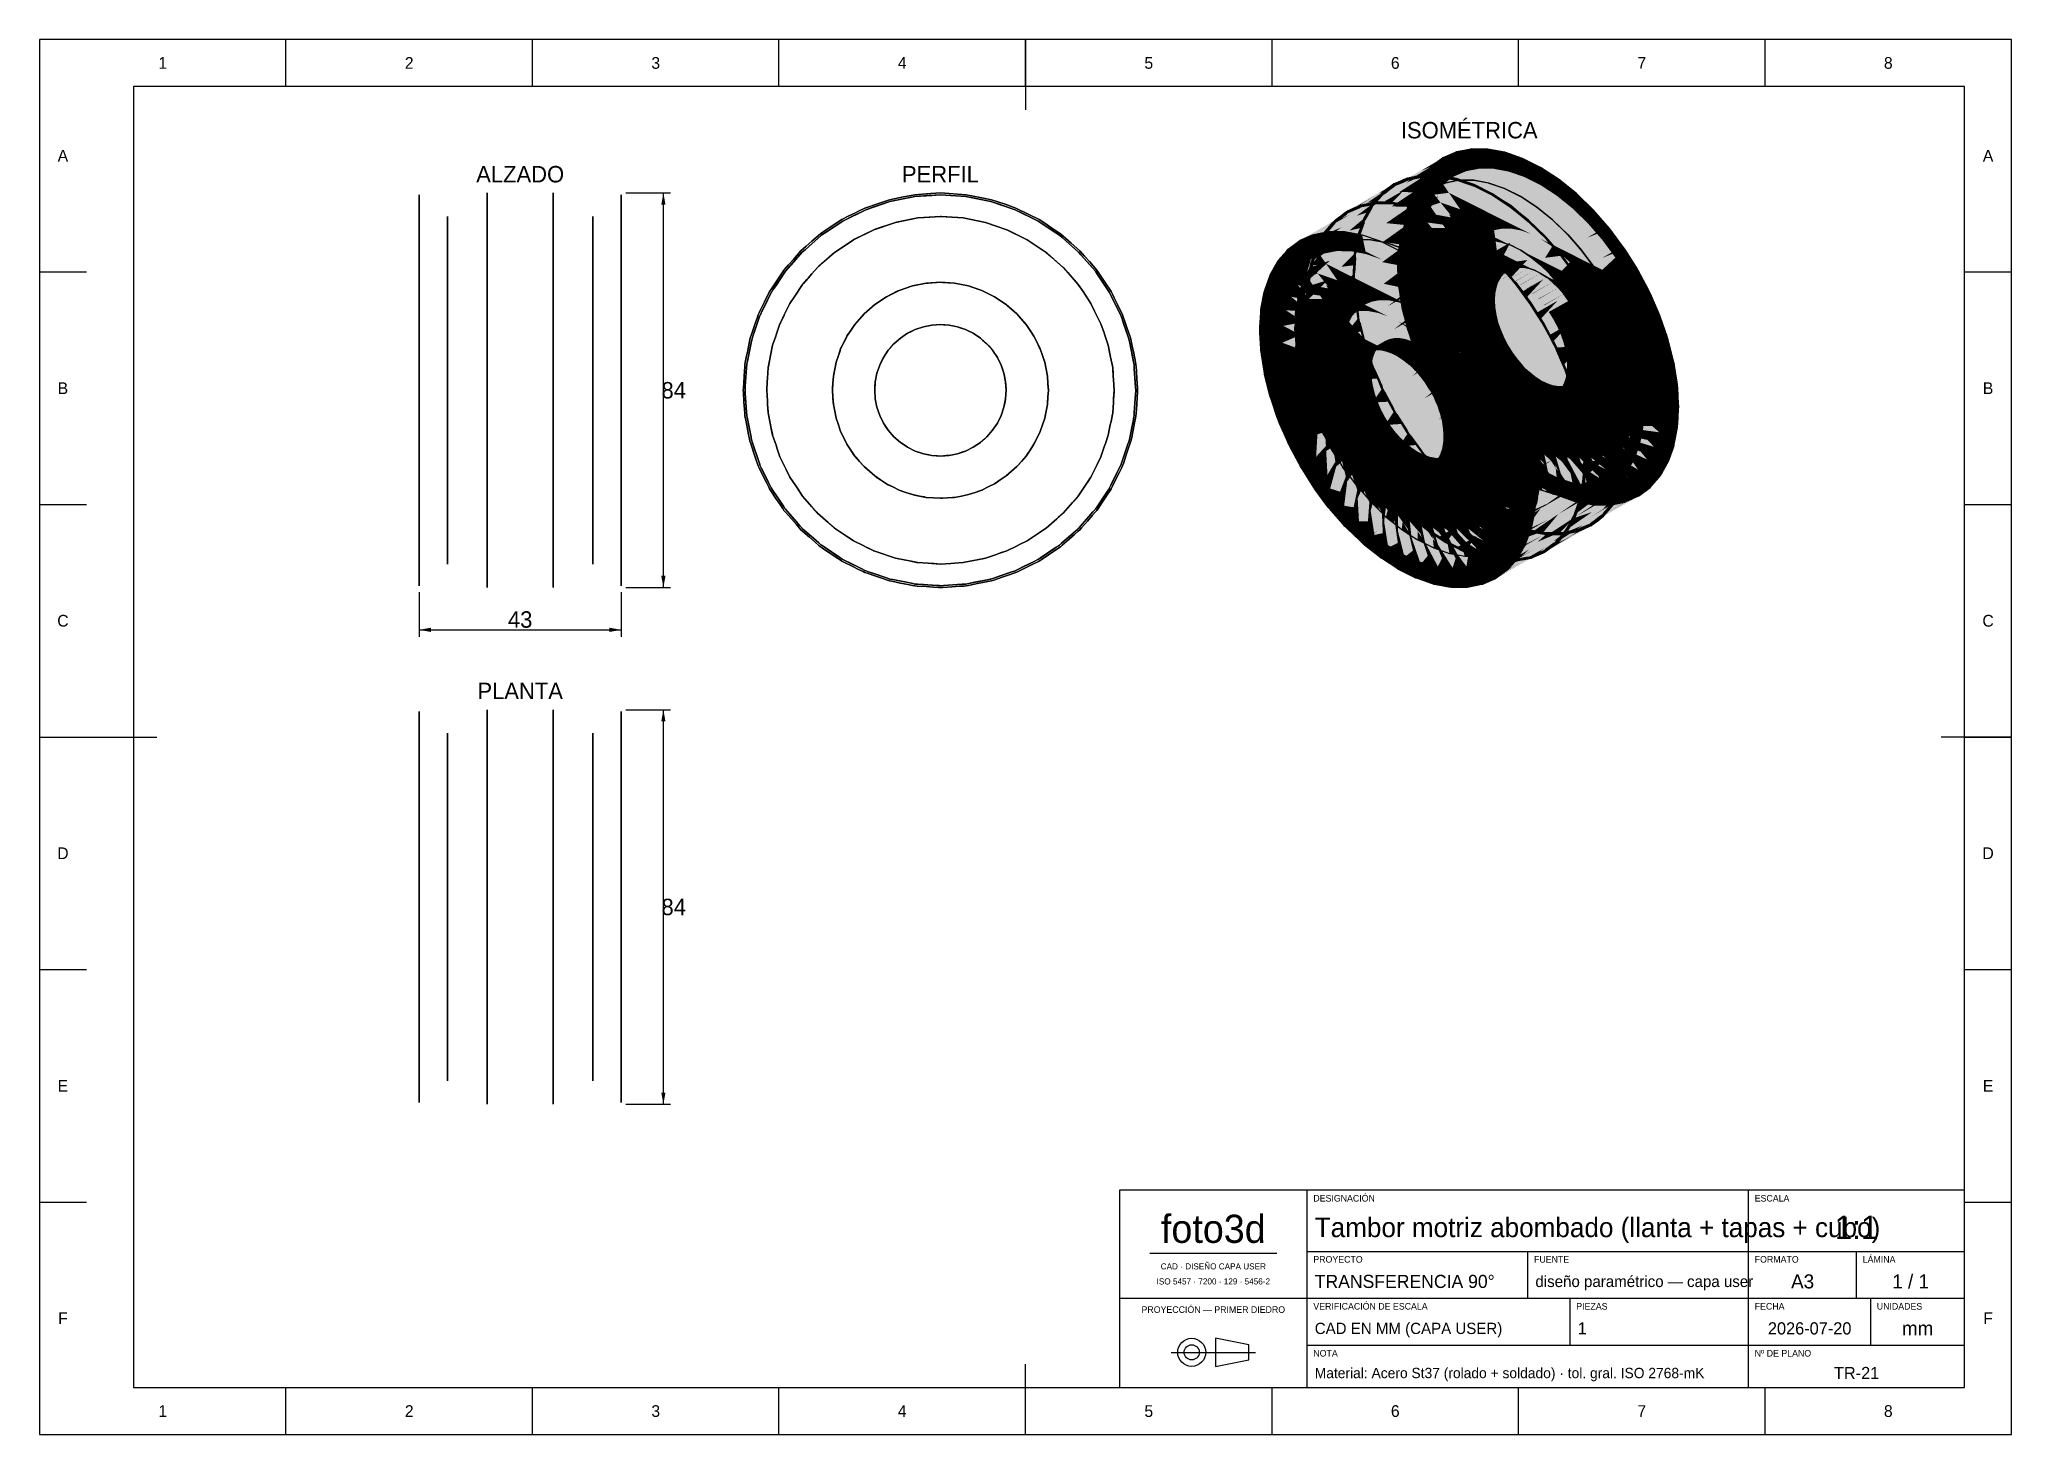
# Model space of a CAD drawing. Extents: x 0 to 420, y 0 to 297.
import ezdxf
from ezdxf.enums import TextEntityAlignment as Align

# ---------------------------------------------------------------- set-up
doc = ezdxf.new("R2010")
doc.units = 0
for name, color, linetype in [('COTAS', 7, 'CONTINUOUS'), ('FINA', 7, 'CONTINUOUS'), ('NORMA', 7, 'CONTINUOUS'), ('SOMBRA', 8, 'CONTINUOUS'), ('TEXTO', 7, 'CONTINUOUS'), ('VISIBLE', 7, 'CONTINUOUS')]:
    doc.layers.add(name, color=color, linetype=linetype)

msp = doc.modelspace()

# ---------------------------------------------------------------- texts
at = {"layer": 'COTAS'}
for s, p in [('84', (135.0816, 222.3155)), ('43', (102.3816, 173.5155)), ('84', (135.0816, 112.3155))]:
    msp.add_text(s, height=3.5, dxfattribs=at).set_placement(p, align=Align.MIDDLE_CENTER)
at = {"layer": 'TEXTO'}
for s, height, p in [('1', 2.5, (26.25, 292)), ('2', 2.5, (78.75, 292)), ('3', 2.5, (131.25, 292)), ('4', 2.5, (183.75, 292)), ('5', 2.5, (236.25, 292)), ('6', 2.5, (288.75, 292)), ('7', 2.5, (341.25, 292)), ('8', 2.5, (393.75, 292)), ('ISOMÉTRICA', 3.5, (304.5, 277.6845)), ('A', 2.5, (5, 272.25)), ('A', 2.5, (415, 272.25)), ('ALZADO', 3.5, (102.3816, 268.3155)), ('PERFIL', 3.5, (191.8816, 268.3155)), ('B', 2.5, (5, 222.75)), ('B', 2.5, (415, 222.75)), ('C', 2.5, (5, 173.25)), ('C', 2.5, (415, 173.25)), ('PLANTA', 3.5, (102.3816, 158.3155)), ('D', 2.5, (5, 123.75)), ('D', 2.5, (415, 123.75)), ('E', 2.5, (5, 74.25)), ('E', 2.5, (415, 74.25)), ('foto3d', 6, (250, 43.8)), ('1:1', 5, (387, 44.1)), ('CAD · DISEÑO CAPA USER', 1.3, (250, 35.8)), ('A3', 3, (375.5, 32.6)), ('1 / 1', 3, (398.5, 32.6)), ('ISO 5457 · 7200 · 129 · 5456-2', 1.3, (250, 32.6)), ('F', 2.5, (5, 24.75)), ('PROYECCIÓN — PRIMER DIEDRO', 1.4, (250, 26.6)), ('F', 2.5, (415, 24.75)), ('2026-07-20', 2.6, (377, 22.6)), ('mm', 3, (400, 22.6)), ('TR-21', 2.6, (387, 13.1)), ('1', 2.5, (26.25, 5)), ('2', 2.5, (78.75, 5)), ('3', 2.5, (131.25, 5)), ('4', 2.5, (183.75, 5)), ('5', 2.5, (236.25, 5)), ('6', 2.5, (288.75, 5)), ('7', 2.5, (341.25, 5)), ('8', 2.5, (393.75, 5))]:
    msp.add_text(s, height=height, dxfattribs=at).set_placement(p, align=Align.MIDDLE_CENTER)
for s, p in [('DESIGNACIÓN', (271.3, 49.6)), ('ESCALA', (365.3, 49.6)), ('PROYECTO', (271.3, 36.6)), ('FUENTE', (318.3, 36.6)), ('FORMATO', (365.3, 36.6)), ('LÁMINA', (388.3, 36.6)), ('VERIFICACIÓN DE ESCALA', (271.3, 26.6)), ('PIEZAS', (327.3, 26.6)), ('FECHA', (365.3, 26.6)), ('UNIDADES', (391.3, 26.6)), ('NOTA', (271.3, 16.6)), ('Nº DE PLANO', (365.3, 16.6))]:
    msp.add_text(s, height=1.4, dxfattribs=at).set_placement(p)
for s, height, p in [('Tambor motriz abombado (llanta + tapas + cubo)', 4.1548, (271.6, 44.1)), ('TRANSFERENCIA 90°', 2.8, (271.6, 32.6)), ('diseño paramétrico — capa user', 2.4, (318.6, 32.6)), ('CAD EN MM (CAPA USER)', 2.4, (271.6, 22.6)), ('1', 2.6, (327.6, 22.6)), ('Material: Acero St37 (rolado + soldado) · tol. gral. ISO 2768-mK', 2.2, (271.6, 13.1))]:
    msp.add_text(s, height=height, dxfattribs=at).set_placement(p, align=Align.MIDDLE_LEFT)

# ---------------------------------------------------------------- linework, layer by layer
at = {"layer": 'COTAS'}
for p, q in [((124.8816, 264.3155), (134.3816, 264.3155)), ((132.8816, 180.3155), (132.8816, 264.3155)), ((80.8816, 179.3155), (80.8816, 169.8155)), ((123.8816, 179.3155), (123.8816, 169.8155)), ((124.8816, 180.3155), (134.3816, 180.3155)), ((80.8816, 171.3155), (123.8816, 171.3155)), ((124.8816, 154.3155), (134.3816, 154.3155)), ((132.8816, 70.3155), (132.8816, 154.3155)), ((124.8816, 70.3155), (134.3816, 70.3155))]:
    msp.add_line(p, q, dxfattribs=at)
for points in [[(132.8816, 264.3155), (133.3316, 261.8155), (132.4316, 261.8155)], [(132.8816, 180.3155), (133.3316, 182.8155), (132.4316, 182.8155)], [(80.8816, 171.3155), (83.3816, 171.7655), (83.3816, 170.8655)], [(123.8816, 171.3155), (121.3816, 171.7655), (121.3816, 170.8655)], [(132.8816, 154.3155), (133.3316, 151.8155), (132.4316, 151.8155)], [(132.8816, 70.3155), (133.3316, 72.8155), (132.4316, 72.8155)]]:
    msp.add_solid(points, dxfattribs=at)
at = {"layer": 'FINA'}
for p, q in [((420, 297), (0, 297)), ((0, 297), (0, 0)), ((52.5, 287), (52.5, 297)), ((105, 287), (105, 297)), ((157.5, 287), (157.5, 297)), ((210, 287), (210, 297)), ((262.5, 287), (262.5, 297)), ((315, 287), (315, 297)), ((367.5, 287), (367.5, 297)), ((420, 0), (420, 297)), ((0, 247.5), (10, 247.5)), ((410, 247.5), (420, 247.5)), ((0, 198), (10, 198)), ((410, 198), (420, 198)), ((0, 148.5), (10, 148.5)), ((410, 148.5), (420, 148.5)), ((0, 99), (10, 99)), ((410, 99), (420, 99)), ((0, 49.5), (10, 49.5)), ((410, 49.5), (420, 49.5)), ((236.5, 38.6), (263.5, 38.6)), ((270, 39), (364, 39)), ((317, 29), (317, 39)), ((364, 39), (410, 39)), ((387, 29), (387, 39)), ((230, 29), (270, 29)), ((270, 29), (364, 29)), ((326, 19), (326, 29)), ((364, 29), (410, 29)), ((390, 19), (390, 29)), ((241.03, 17.5), (258.97, 17.5)), ((270, 19), (364, 19)), ((364, 19), (410, 19)), ((52.5, 0), (52.5, 10)), ((105, 0), (105, 10)), ((157.5, 0), (157.5, 10)), ((210, 0), (210, 10)), ((262.5, 0), (262.5, 10)), ((315, 0), (315, 10)), ((367.5, 0), (367.5, 10)), ((0, 0), (420, 0))]:
    msp.add_line(p, q, dxfattribs=at)
at = {"layer": 'NORMA'}
for p, q in [((210, 297), (210, 282)), ((410, 287), (20, 287)), ((20, 287), (20, 10)), ((410, 10), (410, 287)), ((0, 148.5), (25, 148.5)), ((420, 148.5), (405, 148.5)), ((410, 52), (230, 52)), ((230, 52), (230, 10)), ((270, 10), (270, 52)), ((364, 10), (364, 52)), ((410, 10), (410, 52)), ((210, 0), (210, 15)), ((20, 10), (410, 10)), ((230, 10), (410, 10))]:
    msp.add_line(p, q, dxfattribs=at)
at = {"layer": 'SOMBRA', "color": 254}
for points in [[(291.1289, 266.9636), (301.7957, 273.0633), (297.0336, 270.3727)], [(291.1289, 266.9636), (291.5426, 267.1437), (301.7957, 273.0633)], [(300.1886, 271.0849), (301.7957, 273.0633), (291.5426, 267.1437)], [(294.2843, 267.6761), (304.995, 273.6845), (300.1886, 271.0849)], [(294.2843, 267.6761), (294.7419, 267.7649), (304.995, 273.6845)], [(308.4459, 273.6572), (304.995, 273.6845), (294.7419, 267.7649)], [(308.4459, 273.6572), (294.7419, 267.7649), (297.0292, 267.7468)], [(298.1929, 267.7376), (308.4459, 273.6572), (297.0292, 267.7468)], [(297.0336, 270.3727), (301.7957, 273.0633), (301.382, 272.8832)], [(312.0895, 272.9818), (308.4459, 273.6572), (298.1929, 267.7376)], [(300.1886, 271.0849), (304.995, 273.6845), (304.5374, 273.5957)], [(300.1886, 271.0849), (304.5374, 273.5957), (301.7957, 273.0633)], [(285.807, 263.6569), (296.3658, 269.9283), (291.7111, 267.0656)], [(285.807, 263.6569), (286.1128, 264.0087), (296.3658, 269.9283)], [(294.1915, 269.0252), (296.3658, 269.9283), (286.1128, 264.0087)], [(294.1915, 269.0252), (286.1128, 264.0087), (287.7942, 265.2519)], [(288.2869, 265.6161), (294.1915, 269.0252), (287.7942, 265.2519)], [(288.2869, 265.6161), (298.9028, 271.804), (294.1915, 269.0252)], [(288.2869, 265.6161), (288.6497, 265.8844), (298.9028, 271.804)], [(297.0336, 270.3727), (298.9028, 271.804), (288.6497, 265.8844)], [(297.0336, 270.3727), (288.6497, 265.8844), (290.5671, 266.719)], [(291.1289, 266.9636), (297.0336, 270.3727), (290.5671, 266.719)], [(300.1886, 271.0849), (291.5426, 267.1437), (293.6631, 267.5554)], [(291.7111, 267.0656), (296.3658, 269.9283), (296.06, 269.5765)], [(291.7111, 267.0656), (296.06, 269.5765), (294.2281, 267.4683)], [(294.2843, 267.6761), (300.1886, 271.0849), (293.6631, 267.5554)], [(294.1915, 269.0252), (298.9028, 271.804), (298.54, 271.5357)], [(294.1915, 269.0252), (298.54, 271.5357), (296.3658, 269.9283)], [(297.0336, 270.3727), (301.382, 272.8832), (298.9028, 271.804)], [(312.0895, 272.9818), (298.1929, 267.7376), (300.6078, 267.2899)], [(301.8364, 267.0622), (312.0895, 272.9818), (300.6078, 267.2899)], [(315.8633, 271.6698), (312.0895, 272.9818), (301.8364, 267.0622)], [(315.8633, 271.6698), (301.8364, 267.0622), (304.3377, 266.1926)], [(305.6102, 265.7502), (315.8633, 271.6698), (304.3377, 266.1926)], [(319.7028, 269.7436), (315.8633, 271.6698), (305.6102, 265.7502)], [(319.7028, 269.7436), (305.6102, 265.7502), (308.155, 264.4735)], [(309.4497, 263.824), (319.7028, 269.7436), (308.155, 264.4735)], [(323.5423, 267.2363), (319.7028, 269.7436), (309.4497, 263.824)], [(287.0241, 265.1767), (285.8884, 264.3371), (275.9889, 258.6216)], [(287.0241, 265.1767), (275.9889, 258.6216), (281.5139, 261.9954)], [(277.8529, 259.9998), (288.4497, 266.2308), (285.0572, 264.1592)], [(277.8529, 259.9998), (278.5503, 260.5153), (288.4497, 266.2308)], [(289.7447, 266.7945), (288.4497, 266.2308), (278.5503, 260.5153)], [(289.7447, 266.7945), (278.5503, 260.5153), (284.2345, 263.6132)], [(280.6758, 261.4406), (291.3705, 267.5022), (287.8802, 265.6)], [(280.6758, 261.4406), (281.471, 261.7867), (291.3705, 267.5022)], [(280.6758, 261.4406), (287.8802, 265.6), (284.2345, 263.6132)], [(292.8026, 267.7803), (291.3705, 267.5022), (281.471, 261.7867)], [(292.8026, 267.7803), (281.471, 261.7867), (287.2925, 264.599)], [(285.0572, 264.1592), (287.0241, 265.1767), (281.5139, 261.9954)], [(283.7317, 261.1193), (293.1313, 266.766), (289.6361, 264.5283)], [(283.7317, 261.1193), (283.9169, 261.4461), (293.1313, 266.766)], [(283.8216, 262.2432), (294.6005, 268.1294), (291.0258, 266.4025)], [(283.8216, 262.2432), (284.701, 262.414), (294.6005, 268.1294)], [(283.8216, 262.2432), (291.0258, 266.4025), (287.2925, 264.599)], [(283.9169, 261.4461), (294.2281, 267.4683), (293.1313, 266.766)], [(283.9169, 261.4461), (283.9751, 261.5487), (294.2281, 267.4683)], [(291.7111, 267.0656), (294.2281, 267.4683), (283.9751, 261.5487)], [(291.7111, 267.0656), (283.9751, 261.5487), (285.3919, 263.1792)], [(287.8802, 265.6), (289.7447, 266.7945), (284.2345, 263.6132)], [(296.1453, 268.1172), (294.6005, 268.1294), (284.701, 262.414)], [(296.1453, 268.1172), (284.701, 262.414), (290.6352, 264.9359)], [(290.6352, 264.9359), (284.701, 262.414), (286.2458, 262.4017)], [(285.0572, 264.1592), (288.4497, 266.2308), (287.7524, 265.7152)], [(285.0572, 264.1592), (287.7524, 265.7152), (287.0241, 265.1767)], [(285.807, 263.6569), (291.7111, 267.0656), (285.3919, 263.1792)], [(288.1851, 262.3864), (290.6352, 264.9359), (286.2458, 262.4017)], [(291.0258, 266.4025), (292.8026, 267.7803), (287.2925, 264.599)], [(287.8802, 265.6), (291.3705, 267.5022), (290.5753, 267.156)], [(287.8802, 265.6), (290.5753, 267.156), (289.7447, 266.7945)], [(299.7156, 267.7995), (298.0846, 268.1019), (288.1851, 262.3864)], [(288.1851, 262.3864), (298.0846, 268.1019), (290.6352, 264.9359)], [(299.7156, 267.7995), (288.1851, 262.3864), (294.2053, 264.6181)], [(294.2053, 264.6181), (288.1851, 262.3864), (289.8161, 262.084)], [(289.6361, 264.5283), (294.17, 267.3657), (293.9847, 267.0389)], [(289.6361, 264.5283), (293.1313, 266.766), (294.17, 267.3657)], [(289.6361, 264.5283), (293.9847, 267.0389), (292.5263, 264.466)], [(291.8637, 261.7044), (294.2053, 264.6181), (289.8161, 262.084)], [(298.0846, 268.1019), (296.1453, 268.1172), (290.6352, 264.9359)], [(291.0258, 266.4025), (294.6005, 268.1294), (293.7211, 267.9587)], [(291.0258, 266.4025), (293.7211, 267.9587), (292.8026, 267.7803)], [(303.4526, 266.8326), (301.7632, 267.4199), (291.8637, 261.7044)], [(291.8637, 261.7044), (301.7632, 267.4199), (294.2053, 264.6181)], [(303.4526, 266.8326), (291.8637, 261.7044), (297.9425, 263.6513)], [(293.1313, 266.766), (294.2281, 267.4683), (294.17, 267.3657)], [(301.7632, 267.4199), (299.7156, 267.7995), (294.2053, 264.6181)], [(295.6738, 260.3798), (305.5733, 266.0953), (297.9425, 263.6513)], [(309.4497, 264.1506), (305.5733, 266.0953), (295.6738, 260.3798)], [(305.5733, 266.0953), (303.4526, 266.8326), (297.9425, 263.6513)], [(323.5423, 267.2363), (309.4497, 263.824), (311.9945, 262.1622)], [(313.2893, 261.3167), (323.5423, 267.2363), (311.9945, 262.1622)], [(327.3161, 264.1907), (323.5423, 267.2363), (313.2893, 261.3167)], [(278.7503, 260.1689), (268.4972, 254.2493), (279.7258, 260.5935)], [(270.9764, 255.3285), (279.7258, 260.5935), (268.4972, 254.2493)], [(270.9764, 255.3285), (281.6431, 261.4282), (281.2294, 261.2481)], [(270.9764, 255.3285), (271.3901, 255.5086), (281.6431, 261.4282)], [(270.9764, 255.3285), (281.2294, 261.2481), (279.7258, 260.5935)], [(281.6431, 261.4282), (271.3901, 255.5086), (282.722, 261.6377)], [(274.1318, 256.041), (282.722, 261.6377), (271.3901, 255.5086)], [(273.3628, 255.3127), (282.7944, 261.1489), (280.5671, 259.4721)], [(273.3628, 255.3127), (273.6922, 255.8938), (282.7944, 261.1489)], [(273.6922, 255.8938), (283.7301, 261.8534), (282.7944, 261.1489)], [(273.6922, 255.8938), (273.8306, 256.1379), (283.7301, 261.8534)], [(284.6871, 262.9546), (283.7301, 261.8534), (273.8306, 256.1379)], [(284.6871, 262.9546), (273.8306, 256.1379), (279.1769, 259.7734)], [(274.1318, 256.041), (284.8424, 262.0495), (284.3849, 261.9606)], [(274.1318, 256.041), (274.5894, 256.1299), (284.8424, 262.0495)], [(274.1318, 256.041), (284.3849, 261.9606), (282.722, 261.6377)], [(284.8424, 262.0495), (274.5894, 256.1299), (286.0061, 262.0403)], [(278.0403, 256.1026), (286.0061, 262.0403), (274.5894, 256.1299)], [(275.4012, 257.9454), (285.8884, 264.3371), (282.6054, 262.1047)], [(275.4012, 257.9454), (275.9889, 258.6216), (285.8884, 264.3371)], [(275.4012, 257.9454), (282.6054, 262.1047), (279.1769, 259.7734)], [(281.5139, 261.9954), (275.9889, 258.6216), (277.1246, 259.4613)], [(277.8529, 259.9998), (281.5139, 261.9954), (277.1246, 259.4613)], [(277.8529, 259.9998), (285.0572, 264.1592), (281.5139, 261.9954)], [(278.0403, 256.1026), (288.2934, 262.0222), (286.0061, 262.0403)], [(288.2934, 262.0222), (278.0403, 256.1026), (289.522, 261.7944)], [(281.6839, 255.4271), (289.522, 261.7944), (278.0403, 256.1026)], [(284.2345, 263.6132), (278.5503, 260.5153), (279.8452, 261.079)], [(282.6054, 262.1047), (284.6871, 262.9546), (279.1769, 259.7734)], [(280.6758, 261.4406), (284.2345, 263.6132), (279.8452, 261.079)], [(280.5671, 259.4721), (283.5917, 261.6093), (283.2623, 261.0282)], [(280.5671, 259.4721), (282.7944, 261.1489), (283.5917, 261.6093)], [(280.5671, 259.4721), (283.2623, 261.0282), (282.7737, 260.1662)], [(281.0108, 254.9193), (291.2895, 260.9729), (290.2253, 260.2393)], [(281.0108, 254.9193), (281.0364, 255.0533), (291.2895, 260.9729)], [(291.4366, 261.3885), (291.2895, 260.9729), (281.0364, 255.0533)], [(291.4366, 261.3885), (281.0364, 255.0533), (281.1836, 255.4689)], [(288.0007, 261.4557), (291.4366, 261.3885), (281.1836, 255.4689)], [(288.0007, 261.4557), (281.1836, 255.4689), (281.8562, 257.3685)], [(287.2925, 264.599), (281.471, 261.7867), (282.9031, 262.0648)], [(281.6839, 255.4271), (291.9369, 261.3467), (289.522, 261.7944)], [(291.9369, 261.3467), (281.6839, 255.4271), (293.2095, 260.9043)], [(285.4577, 254.1151), (293.2095, 260.9043), (281.6839, 255.4271)], [(282.0963, 258.0468), (288.0007, 261.4557), (281.8562, 257.3685)], [(282.0963, 258.0468), (291.4455, 263.7471), (288.0007, 261.4557)], [(282.0963, 258.0468), (282.231, 258.4271), (291.4455, 263.7471)], [(282.231, 258.4271), (292.5263, 264.466), (291.4455, 263.7471)], [(282.231, 258.4271), (282.2732, 258.5464), (292.5263, 264.466)], [(289.6361, 264.5283), (292.5263, 264.466), (282.2732, 258.5464)], [(289.6361, 264.5283), (282.2732, 258.5464), (283.4012, 260.5363)], [(282.6054, 262.1047), (285.8884, 264.3371), (285.3007, 263.6609)], [(282.6054, 262.1047), (285.3007, 263.6609), (284.6871, 262.9546)], [(282.7944, 261.1489), (283.7301, 261.8534), (283.5917, 261.6093)], [(283.8216, 262.2432), (287.2925, 264.599), (282.9031, 262.0648)], [(283.7317, 261.1193), (289.6361, 264.5283), (283.4012, 260.5363)], [(285.4577, 254.1151), (295.7107, 260.0347), (293.2095, 260.9043)], [(286.8335, 257.901), (291.2638, 260.8389), (291.1821, 260.4116)], [(286.8335, 257.901), (290.2253, 260.2393), (291.2638, 260.8389)], [(286.8335, 257.901), (291.1821, 260.4116), (290.6281, 257.5156)], [(288.0007, 261.4557), (292.484, 264.3467), (292.3494, 263.9664)], [(288.0007, 261.4557), (291.4455, 263.7471), (292.484, 264.3467)], [(288.0007, 261.4557), (292.3494, 263.9664), (291.4366, 261.3885)], [(290.2253, 260.2393), (291.2895, 260.9729), (291.2638, 260.8389)], [(291.4455, 263.7471), (292.5263, 264.466), (292.484, 264.3467)], [(297.9425, 263.6513), (291.8637, 261.7044), (293.5531, 261.1171)], [(295.6738, 260.3798), (297.9425, 263.6513), (293.5531, 261.1171)], [(299.5503, 258.4351), (309.4497, 264.1506), (295.6738, 260.3798)], [(311.6075, 262.7415), (309.4497, 264.1506), (299.5503, 258.4351)], [(311.6075, 262.7415), (299.5503, 258.4351), (307.2182, 260.2074)], [(315.0155, 260.2558), (313.3262, 261.6192), (303.4267, 255.9037)], [(303.4267, 255.9037), (313.3262, 261.6192), (307.2182, 260.2074)], [(313.3262, 261.6192), (311.6075, 262.7415), (307.2182, 260.2074)], [(327.3161, 264.1907), (313.2893, 261.3167), (315.7905, 259.2981)], [(317.0631, 258.2711), (327.3161, 264.1907), (315.7905, 259.2981)], [(330.9597, 260.6589), (327.3161, 264.1907), (317.0631, 258.2711)], [(330.9597, 260.6589), (317.0631, 258.2711), (319.478, 255.9302)], [(320.7066, 254.7393), (330.9597, 260.6589), (319.478, 255.9302)], [(274.0756, 255.8332), (263.8225, 249.9136), (274.7964, 256.6628)], [(265.6545, 252.0218), (274.7964, 256.6628), (263.8225, 249.9136)], [(265.6545, 252.0218), (276.2133, 258.2932), (275.9075, 257.9414)], [(265.6545, 252.0218), (265.9602, 252.3736), (276.2133, 258.2932)], [(265.6545, 252.0218), (275.9075, 257.9414), (274.7964, 256.6628)], [(276.2133, 258.2932), (265.9602, 252.3736), (277.0688, 258.9257)], [(268.1344, 253.9811), (277.0688, 258.9257), (265.9602, 252.3736)], [(268.1344, 253.9811), (278.7503, 260.1689), (278.3874, 259.9007)], [(268.1344, 253.9811), (268.4972, 254.2493), (278.7503, 260.1689)], [(268.1344, 253.9811), (278.3874, 259.9007), (277.0688, 258.9257)], [(271.7725, 252.1466), (281.1141, 258.0779), (278.9767, 256.306)], [(271.7725, 252.1466), (272.0119, 252.8228), (281.1141, 258.0779)], [(271.7725, 252.1466), (278.9767, 256.306), (275.8067, 253.6779)], [(281.3169, 256.8593), (280.8787, 255.6218), (271.895, 250.435)], [(281.3169, 256.8593), (271.895, 250.435), (275.8067, 253.6779)], [(272.0119, 252.8228), (282.0119, 258.8223), (281.1141, 258.0779)], [(272.0119, 252.8228), (272.1124, 253.1068), (282.0119, 258.8223)], [(282.7737, 260.1662), (282.0119, 258.8223), (272.1124, 253.1068)], [(282.7737, 260.1662), (272.1124, 253.1068), (277.2635, 256.9849)], [(277.2635, 256.9849), (272.1124, 253.1068), (272.8742, 254.4508)], [(273.3628, 255.3127), (277.2635, 256.9849), (272.8742, 254.4508)], [(273.3628, 255.3127), (280.5671, 259.4721), (277.2635, 256.9849)], [(279.1769, 259.7734), (273.8306, 256.1379), (274.7876, 257.2392)], [(275.4012, 257.9454), (279.1769, 259.7734), (274.7876, 257.2392)], [(278.9767, 256.306), (281.3169, 256.8593), (275.8067, 253.6779)], [(280.5671, 259.4721), (282.7737, 260.1662), (277.2635, 256.9849)], [(278.9767, 256.306), (281.9114, 258.5382), (281.6719, 257.8621)], [(278.9767, 256.306), (281.1141, 258.0779), (281.9114, 258.5382)], [(278.9767, 256.306), (281.6719, 257.8621), (281.3169, 256.8593)], [(290.6281, 257.5156), (290.5388, 257.0487), (280.2858, 251.1291)], [(290.6281, 257.5156), (280.2858, 251.1291), (280.3751, 251.596)], [(286.8335, 257.901), (290.6281, 257.5156), (280.3751, 251.596)], [(286.8335, 257.901), (280.3751, 251.596), (280.7833, 253.73)], [(280.9291, 254.492), (286.8335, 257.901), (280.7833, 253.73)], [(280.9291, 254.492), (290.2253, 260.2393), (286.8335, 257.901)], [(280.9291, 254.492), (281.0108, 254.9193), (290.2253, 260.2393)], [(281.1141, 258.0779), (282.0119, 258.8223), (281.9114, 258.5382)], [(295.7107, 260.0347), (285.4577, 254.1151), (297.0055, 259.3852)], [(289.2972, 252.1889), (297.0055, 259.3852), (285.4577, 254.1151)], [(289.2972, 252.1889), (299.5503, 258.1085), (297.0055, 259.3852)], [(299.5503, 258.1085), (289.2972, 252.1889), (300.845, 257.263)], [(293.1367, 249.6816), (300.845, 257.263), (289.2972, 252.1889)], [(293.1367, 249.6816), (303.3898, 255.6012), (300.845, 257.263)], [(307.2182, 260.2074), (299.5503, 258.4351), (301.708, 257.0261)], [(303.4267, 255.9037), (307.2182, 260.2074), (301.708, 257.0261)], [(315.0155, 260.2558), (303.4267, 255.9037), (309.5052, 257.0745)], [(309.5052, 257.0745), (303.4267, 255.9037), (305.116, 254.5403)], [(307.2368, 252.8288), (309.5052, 257.0745), (305.116, 254.5403)], [(318.7673, 256.9633), (317.1363, 258.5443), (307.2368, 252.8288)], [(307.2368, 252.8288), (317.1363, 258.5443), (309.5052, 257.0745)], [(318.7673, 256.9633), (307.2368, 252.8288), (313.2571, 253.782)], [(317.1363, 258.5443), (315.0155, 260.2558), (309.5052, 257.0745)], [(320.8149, 254.9786), (318.7673, 256.9633), (313.2571, 253.782)], [(261.031, 243.8338), (272.1968, 252.3314), (271.554, 250.5157)], [(261.031, 243.8338), (261.9438, 246.4118), (272.1968, 252.3314)], [(261.9438, 246.4118), (272.3315, 252.7116), (272.1968, 252.3314)], [(261.9438, 246.4118), (262.0785, 246.792), (272.3315, 252.7116)], [(262.0785, 246.792), (272.3737, 252.831), (272.3315, 252.7116)], [(262.0785, 246.792), (262.1207, 246.9114), (272.3737, 252.831)], [(272.3737, 252.831), (262.1207, 246.9114), (272.9476, 253.8433)], [(263.5791, 249.4842), (272.9476, 253.8433), (262.1207, 246.9114)], [(263.5791, 249.4842), (274.0174, 255.7307), (273.8322, 255.4038)], [(263.5791, 249.4842), (263.7644, 249.8111), (274.0174, 255.7307)], [(263.5791, 249.4842), (273.8322, 255.4038), (272.9476, 253.8433)], [(263.7644, 249.8111), (274.0756, 255.8332), (274.0174, 255.7307)], [(263.7644, 249.8111), (263.8225, 249.9136), (274.0756, 255.8332)], [(270.6574, 248.5014), (279.9049, 254.5162), (277.8617, 252.6608)], [(270.6574, 248.5014), (270.8027, 249.261), (279.9049, 254.5162)], [(270.6574, 248.5014), (277.8617, 252.6608), (274.8312, 249.9089)], [(270.8027, 249.261), (280.7632, 255.2956), (279.9049, 254.5162)], [(270.8027, 249.261), (270.8637, 249.5801), (280.7632, 255.2956)], [(280.8787, 255.6218), (280.7632, 255.2956), (270.8637, 249.5801)], [(280.8787, 255.6218), (270.8637, 249.5801), (271.895, 250.435)], [(275.8067, 253.6779), (271.895, 250.435), (270.9792, 249.9063)], [(275.8067, 253.6779), (270.9792, 249.9063), (271.4174, 251.1438)], [(280.3414, 253.0903), (280.0755, 251.7001), (271.0918, 246.5134)], [(280.3414, 253.0903), (271.0918, 246.5134), (274.8312, 249.9089)], [(271.7725, 252.1466), (275.8067, 253.6779), (271.4174, 251.1438)], [(277.8617, 252.6608), (280.3414, 253.0903), (274.8312, 249.9089)], [(277.8617, 252.6608), (280.7022, 254.9765), (280.5569, 254.2169)], [(277.8617, 252.6608), (279.9049, 254.5162), (280.7022, 254.9765)], [(277.8617, 252.6608), (280.5569, 254.2169), (280.3414, 253.0903)], [(279.9049, 254.5162), (280.7632, 255.2956), (280.7022, 254.9765)], [(280.0455, 238.8728), (302.5575, 252.2094), (302.3926, 252.0196)], [(280.0455, 238.8728), (280.6372, 239.5537), (302.5575, 252.2094)], [(280.0455, 238.8728), (302.3926, 252.0196), (290.9862, 245.1894)], [(302.5575, 252.2094), (280.6372, 239.5537), (280.8329, 239.6984)], [(302.5575, 252.2094), (280.8329, 239.6984), (303.7644, 253.1017)], [(282.0398, 240.5907), (303.7644, 253.1017), (280.8329, 239.6984)], [(282.0398, 240.5907), (303.9602, 253.2464), (303.7644, 253.1017)], [(303.9602, 253.2464), (282.0398, 240.5907), (282.263, 240.6879)], [(303.9602, 253.2464), (282.263, 240.6879), (305.3364, 253.8455)], [(283.6393, 241.287), (305.3364, 253.8455), (282.263, 240.6879)], [(283.6393, 241.287), (305.5596, 253.9427), (305.3364, 253.8455)], [(305.5596, 253.9427), (283.6393, 241.287), (283.8861, 241.3349)], [(305.5596, 253.9427), (283.8861, 241.3349), (307.0816, 254.2382)], [(285.4081, 241.6305), (307.0816, 254.2382), (283.8861, 241.3349)], [(285.4081, 241.6305), (307.3284, 254.2862), (307.0816, 254.2382)], [(307.3284, 254.2862), (285.4081, 241.6305), (285.6743, 241.6284)], [(307.3284, 254.2862), (285.6743, 241.6284), (308.9702, 254.2732)], [(287.3161, 241.6154), (308.9702, 254.2732), (285.6743, 241.6284)], [(287.3161, 241.6154), (309.2364, 254.2711), (308.9702, 254.2732)], [(309.2364, 254.2711), (287.3161, 241.6154), (287.5972, 241.5633)], [(309.2364, 254.2711), (287.5972, 241.5633), (310.9698, 253.9497)], [(289.3306, 241.2419), (310.9698, 253.9497), (287.5972, 241.5633)], [(289.3306, 241.2419), (311.2509, 253.8976), (310.9698, 253.9497)], [(311.2509, 253.8976), (289.3306, 241.2419), (289.6217, 241.1407)], [(311.2509, 253.8976), (289.6217, 241.1407), (313.0462, 253.2734)], [(291.417, 240.5165), (313.0462, 253.2734), (289.6217, 241.1407)], [(301.9658, 251.5285), (290.9862, 245.1894), (302.3926, 252.0196)], [(291.417, 240.5165), (313.3373, 253.1722), (313.0462, 253.2734)], [(313.3373, 253.1722), (291.417, 240.5165), (291.7132, 240.3679)], [(313.3373, 253.1722), (291.7132, 240.3679), (315.1639, 252.2559)], [(293.5398, 239.4516), (315.1639, 252.2559), (291.7132, 240.3679)], [(303.3898, 255.6012), (293.1367, 249.6816), (304.6623, 254.5742)], [(296.9105, 246.636), (304.6623, 254.5742), (293.1367, 249.6816)], [(293.5398, 239.4516), (315.4602, 252.1073), (315.1639, 252.2559)], [(315.4602, 252.1073), (293.5398, 239.4516), (293.8361, 239.2581)], [(315.4602, 252.1073), (293.8361, 239.2581), (317.2868, 250.9144)], [(296.9105, 246.636), (307.1636, 252.5556), (304.6623, 254.5742)], [(307.1636, 252.5556), (296.9105, 246.636), (308.3922, 251.3646)], [(313.2571, 253.782), (307.2368, 252.8288), (308.8678, 251.2478)], [(310.9154, 249.2631), (313.2571, 253.782), (308.8678, 251.2478)], [(310.9154, 249.2631), (320.8149, 254.9786), (313.2571, 253.782)], [(260.2225, 239.9609), (271.0296, 248.7766), (270.6394, 246.7369)], [(260.2225, 239.9609), (260.7765, 242.857), (271.0296, 248.7766)], [(260.7765, 242.857), (271.1113, 249.2038), (271.0296, 248.7766)], [(260.7765, 242.857), (260.8582, 243.2842), (271.1113, 249.2038)], [(260.8582, 243.2842), (271.1369, 249.3378), (271.1113, 249.2038)], [(260.8582, 243.2842), (260.8839, 243.4182), (271.1369, 249.3378)], [(271.2841, 249.7534), (271.1369, 249.3378), (260.8839, 243.4182)], [(271.2841, 249.7534), (260.8839, 243.4182), (264.6484, 245.9223)], [(261.031, 243.8338), (271.554, 250.5157), (264.6484, 245.9223)], [(271.2841, 249.7534), (264.6484, 245.9223), (271.554, 250.5157)], [(280.0755, 251.7001), (280.0053, 251.3336), (270.1058, 245.6181)], [(280.0755, 251.7001), (270.1058, 245.6181), (271.0918, 246.5134)], [(274.8312, 249.9089), (271.0918, 246.5134), (270.176, 245.9847)], [(274.8312, 249.9089), (270.176, 245.9847), (270.4419, 247.3748)], [(270.6574, 248.5014), (274.8312, 249.9089), (270.4419, 247.3748)], [(271.895, 250.435), (270.8637, 249.5801), (270.9792, 249.9063)], [(300.0923, 248.2225), (299.7509, 247.2581), (277.8306, 234.6024)], [(300.0923, 248.2225), (277.8306, 234.6024), (277.926, 234.8719)], [(300.0923, 248.2225), (277.926, 234.8719), (289.1132, 241.8837)], [(278.172, 235.5668), (300.4347, 249.1894), (300.3393, 248.9199)], [(278.172, 235.5668), (278.5144, 236.5337), (300.4347, 249.1894)], [(278.172, 235.5668), (300.3393, 248.9199), (289.1132, 241.8837)], [(300.9045, 250.0183), (300.4347, 249.1894), (278.5144, 236.5337)], [(300.9045, 250.0183), (278.5144, 236.5337), (278.6457, 236.7653)], [(300.9045, 250.0183), (278.6457, 236.7653), (289.9253, 243.6794)], [(278.9842, 237.3626), (301.3756, 250.8493), (301.2443, 250.6177)], [(278.9842, 237.3626), (279.4553, 238.1936), (301.3756, 250.8493)], [(278.9842, 237.3626), (301.2443, 250.6177), (289.9253, 243.6794)], [(301.9658, 251.5285), (301.3756, 250.8493), (279.4553, 238.1936)], [(301.9658, 251.5285), (279.4553, 238.1936), (279.6202, 238.3834)], [(301.9658, 251.5285), (279.6202, 238.3834), (290.9862, 245.1894)], [(300.0923, 248.2225), (289.1132, 241.8837), (300.3393, 248.9199)], [(300.9045, 250.0183), (289.9253, 243.6794), (301.2443, 250.6177)], [(295.6627, 238.0653), (317.2868, 250.9144), (293.8361, 239.2581)], [(295.6627, 238.0653), (317.583, 250.721), (317.2868, 250.9144)], [(317.583, 250.721), (295.6627, 238.0653), (295.9538, 237.8303)], [(317.583, 250.721), (295.9538, 237.8303), (319.3783, 249.2721)], [(297.7491, 236.3814), (319.3783, 249.2721), (295.9538, 237.8303)], [(300.5541, 243.1042), (308.3922, 251.3646), (296.9105, 246.636)], [(297.7491, 236.3814), (319.6694, 249.0371), (319.3783, 249.2721)], [(319.6694, 249.0371), (297.7491, 236.3814), (298.0302, 236.109)], [(319.6694, 249.0371), (298.0302, 236.109), (321.4028, 247.3569)], [(300.5541, 243.1042), (310.8071, 249.0238), (308.3922, 251.3646)], [(270.4756, 245.8805), (270.3863, 245.4136), (260.1332, 239.494)], [(270.4756, 245.8805), (260.1332, 239.494), (263.8403, 242.0496)], [(260.2225, 239.9609), (270.6394, 246.7369), (263.8403, 242.0496)], [(261.031, 243.8338), (264.6484, 245.9223), (260.8839, 243.4182)], [(270.4756, 245.8805), (263.8403, 242.0496), (270.6394, 246.7369)], [(271.0918, 246.5134), (270.1058, 245.6181), (270.176, 245.9847)], [(299.5431, 246.1719), (299.3358, 245.0884), (277.4155, 232.4327)], [(299.5431, 246.1719), (277.4155, 232.4327), (277.4734, 232.7355)], [(299.5431, 246.1719), (277.4734, 232.7355), (288.5635, 239.8328)], [(277.6228, 233.5162), (299.7509, 247.2581), (299.693, 246.9553)], [(277.6228, 233.5162), (277.8306, 234.6024), (299.7509, 247.2581)], [(277.6228, 233.5162), (299.693, 246.9553), (288.5635, 239.8328)], [(278.9842, 237.3626), (289.9253, 243.6794), (278.6457, 236.7653)], [(280.0455, 238.8728), (290.9862, 245.1894), (279.6202, 238.3834)], [(299.5431, 246.1719), (288.5635, 239.8328), (299.693, 246.9553)], [(299.7636, 234.4288), (321.4028, 247.3569), (298.0302, 236.109)], [(299.7636, 234.4288), (321.6839, 247.0845), (321.4028, 247.3569)], [(260.2225, 239.9609), (263.8403, 242.0496), (260.1332, 239.494)], [(277.6228, 233.5162), (288.5635, 239.8328), (277.4734, 232.7355)], [(278.172, 235.5668), (289.1132, 241.8837), (277.926, 234.8719)], [(311.7341, 224.8938), (315.9144, 227.4037), (311.6718, 224.9542)], [(311.7341, 224.8938), (315.9192, 227.3991), (315.9144, 227.4037)], [(315.9192, 227.3991), (311.7341, 224.8938), (312.898, 223.7657)], [(315.9192, 227.3991), (312.898, 223.7657), (317.1406, 226.2152)], [(328.8504, 226.1271), (325.0223, 224.8486), (329.265, 227.2981)], [(325.0352, 224.9157), (329.265, 227.2981), (325.0223, 224.8486)], [(325.0352, 224.9157), (329.266, 227.3032), (329.265, 227.2981)], [(329.266, 227.3032), (325.0352, 224.9157), (325.275, 226.1692)], [(329.266, 227.3032), (325.275, 226.1692), (329.5176, 228.6187)], [(290.1112, 211.9499), (311.6718, 224.9542), (289.7515, 212.2985)], [(290.1112, 211.9499), (311.7341, 224.8938), (311.6718, 224.9542)], [(311.7341, 224.8938), (290.1112, 211.9499), (290.9777, 211.11)], [(311.7341, 224.8938), (290.9777, 211.11), (312.898, 223.7657)], [(291.3502, 210.8093), (312.898, 223.7657), (290.9777, 211.11)], [(291.3502, 210.8093), (312.9626, 223.7136), (312.898, 223.7657)], [(312.9626, 223.7136), (291.3502, 210.8093), (292.2477, 210.085)], [(312.9626, 223.7136), (292.2477, 210.085), (314.168, 222.7407)], [(292.6267, 209.8375), (314.168, 222.7407), (292.2477, 210.085)], [(292.6267, 209.8375), (314.2337, 222.6978), (314.168, 222.7407)], [(314.2337, 222.6978), (292.6267, 209.8375), (293.5398, 209.2412)], [(314.2337, 222.6978), (293.5398, 209.2412), (315.4602, 221.8969)], [(323.3505, 221.8768), (302.1131, 210.0069), (324.0334, 222.6626)], [(302.2811, 210.3033), (324.0334, 222.6626), (302.1131, 210.0069)], [(302.2811, 210.3033), (324.0625, 222.714), (324.0334, 222.6626)], [(324.0625, 222.714), (302.2811, 210.3033), (302.6858, 211.0173)], [(324.0625, 222.714), (302.6858, 211.0173), (324.6061, 223.673)], [(302.8079, 211.3622), (324.6061, 223.673), (302.6858, 211.0173)], [(302.8079, 211.3622), (324.6273, 223.7328), (324.6061, 223.673)], [(324.6273, 223.7328), (302.8079, 211.3622), (303.102, 212.1929)], [(324.6273, 223.7328), (303.102, 212.1929), (325.0223, 224.8486)], [(303.1761, 212.5803), (325.0223, 224.8486), (303.102, 212.1929)], [(303.1761, 212.5803), (325.0352, 224.9157), (325.0223, 224.8486)], [(325.0352, 224.9157), (303.1761, 212.5803), (303.3546, 213.5135)], [(325.0352, 224.9157), (303.3546, 213.5135), (325.275, 226.1692)], [(312.9626, 223.7136), (317.1406, 226.2152), (312.898, 223.7657)], [(312.9626, 223.7136), (317.1456, 226.2112), (317.1406, 226.2152)], [(317.1456, 226.2112), (312.9626, 223.7136), (314.168, 222.7407)], [(317.1456, 226.2112), (314.168, 222.7407), (318.4107, 225.1902)], [(314.2337, 222.6978), (318.4107, 225.1902), (314.168, 222.7407)], [(314.2337, 222.6978), (318.4157, 225.1869), (318.4107, 225.1902)], [(318.4157, 225.1869), (314.2337, 222.6978), (315.4602, 221.8969)], [(318.4157, 225.1869), (315.4602, 221.8969), (319.7028, 224.3464)], [(315.5259, 221.8639), (319.7028, 224.3464), (315.4602, 221.8969)], [(315.5259, 221.8639), (319.7078, 224.3439), (319.7028, 224.3464)], [(319.7078, 224.3439), (315.5259, 221.8639), (316.7523, 221.2487)], [(319.7078, 224.3439), (316.7523, 221.2487), (320.9949, 223.6982)], [(316.8169, 221.2262), (320.9949, 223.6982), (316.7523, 221.2487)], [(316.8169, 221.2262), (320.9999, 223.6964), (320.9949, 223.6982)], [(320.9999, 223.6964), (316.8169, 221.2262), (318.0223, 220.8071)], [(320.9999, 223.6964), (318.0223, 220.8071), (322.265, 223.2566)], [(318.0847, 220.7956), (322.265, 223.2566), (318.0223, 220.8071)], [(318.0847, 220.7956), (322.2698, 223.2557), (322.265, 223.2566)], [(322.2698, 223.2557), (318.0847, 220.7956), (319.2485, 220.5798)], [(322.2698, 223.2557), (319.2485, 220.5798), (323.4912, 223.0293)], [(319.3076, 220.5793), (323.4912, 223.0293), (319.2485, 220.5798)], [(319.3076, 220.5793), (323.4957, 223.0293), (323.4912, 223.0293)], [(323.4957, 223.0293), (319.3076, 220.5793), (320.4099, 220.5706)], [(323.4957, 223.0293), (320.4099, 220.5706), (324.6525, 223.0201)], [(320.4646, 220.5812), (324.6525, 223.0201), (320.4099, 220.5706)], [(320.4646, 220.5812), (324.6568, 223.0209), (324.6525, 223.0201)], [(324.6568, 223.0209), (320.4646, 220.5812), (321.4866, 220.7797)], [(324.6568, 223.0209), (321.4866, 220.7797), (325.7292, 223.2292)], [(321.5361, 220.8013), (325.7292, 223.2292), (321.4866, 220.7797)], [(321.5361, 220.8013), (325.733, 223.2308), (325.7292, 223.2292)], [(325.733, 223.2308), (321.5361, 220.8013), (322.4602, 221.2035)], [(325.733, 223.2308), (322.4602, 221.2035), (326.7028, 223.653)], [(322.5036, 221.2356), (326.7028, 223.653), (322.4602, 221.2035)], [(322.5036, 221.2356), (326.7061, 223.6555), (326.7028, 223.653)], [(326.7061, 223.6555), (322.5036, 221.2356), (323.314, 221.8347)], [(326.7061, 223.6555), (323.314, 221.8347), (327.5566, 224.2842)], [(323.3505, 221.8768), (327.5566, 224.2842), (323.314, 221.8347)], [(323.3505, 221.8768), (327.5594, 224.2875), (327.5566, 224.2842)], [(327.5594, 224.2875), (323.3505, 221.8768), (324.0334, 222.6626)], [(327.5594, 224.2875), (324.0334, 222.6626), (328.276, 225.1121)], [(324.0625, 222.714), (328.276, 225.1121), (324.0334, 222.6626)], [(324.0625, 222.714), (328.2782, 225.1161), (328.276, 225.1121)], [(328.2782, 225.1161), (324.0625, 222.714), (324.6061, 223.673)], [(328.2782, 225.1161), (324.6061, 223.673), (328.8487, 226.1225)], [(324.6273, 223.7328), (328.8487, 226.1225), (324.6061, 223.673)], [(324.6273, 223.7328), (328.8504, 226.1271), (328.8487, 226.1225)], [(328.8504, 226.1271), (324.6273, 223.7328), (325.0223, 224.8486)], [(293.9189, 209.051), (315.4602, 221.8969), (293.5398, 209.2412)], [(293.9189, 209.051), (315.5259, 221.8639), (315.4602, 221.8969)], [(315.5259, 221.8639), (293.9189, 209.051), (294.832, 208.593)], [(315.5259, 221.8639), (294.832, 208.593), (316.7523, 221.2487)], [(295.2045, 208.4634), (316.7523, 221.2487), (294.832, 208.593)], [(295.2045, 208.4634), (316.8169, 221.2262), (316.7523, 221.2487)], [(316.8169, 221.2262), (295.2045, 208.4634), (296.102, 208.1514)], [(316.8169, 221.2262), (296.102, 208.1514), (318.0223, 220.8071)], [(296.4617, 208.0847), (318.0223, 220.8071), (296.102, 208.1514)], [(296.4617, 208.0847), (318.0847, 220.7956), (318.0223, 220.8071)], [(318.0847, 220.7956), (296.4617, 208.0847), (297.3282, 207.9241)], [(318.0847, 220.7956), (297.3282, 207.9241), (319.2485, 220.5798)], [(297.6689, 207.9214), (319.2485, 220.5798), (297.3282, 207.9241)], [(297.6689, 207.9214), (319.3076, 220.5793), (319.2485, 220.5798)], [(319.3076, 220.5793), (297.6689, 207.9214), (298.4896, 207.9149)], [(319.3076, 220.5793), (298.4896, 207.9149), (320.4099, 220.5706)], [(298.8054, 207.9763), (320.4099, 220.5706), (298.4896, 207.9149)], [(298.8054, 207.9763), (320.4646, 220.5812), (320.4099, 220.5706)], [(320.4646, 220.5812), (298.8054, 207.9763), (299.5663, 208.124)], [(320.4646, 220.5812), (299.5663, 208.124), (321.4866, 220.7797)], [(299.8519, 208.2483), (321.4866, 220.7797), (299.5663, 208.124)], [(299.8519, 208.2483), (321.5361, 220.8013), (321.4866, 220.7797)], [(321.5361, 220.8013), (299.8519, 208.2483), (300.5398, 208.5478)], [(321.5361, 220.8013), (300.5398, 208.5478), (322.4602, 221.2035)], [(300.7903, 208.733), (322.4602, 221.2035), (300.5398, 208.5478)], [(300.7903, 208.733), (322.5036, 221.2356), (322.4602, 221.2035)], [(322.5036, 221.2356), (300.7903, 208.733), (301.3936, 209.179)], [(322.5036, 221.2356), (301.3936, 209.179), (323.314, 221.8347)], [(301.6047, 209.4219), (323.314, 221.8347), (301.3936, 209.179)], [(301.6047, 209.4219), (323.3505, 221.8768), (323.314, 221.8347)], [(323.3505, 221.8768), (301.6047, 209.4219), (302.1131, 210.0069)], [(319.1689, 200.1319), (341.3993, 214.4086), (341.0892, 212.7876)], [(319.1689, 200.1319), (319.479, 201.7529), (341.3993, 214.4086)], [(284.4783, 197.6205), (305.448, 211.1976), (283.5277, 198.5419)], [(284.4783, 197.6205), (305.6128, 211.0379), (305.448, 211.1976)], [(305.6128, 211.0379), (284.4783, 197.6205), (284.7473, 197.3597)], [(305.6128, 211.0379), (284.7473, 197.3597), (306.6676, 210.0154)], [(284.7473, 197.3597), (307.1836, 209.5153), (306.6676, 210.0154)], [(285.9261, 209.4446), (289.7515, 212.2985), (285.5088, 209.8491)], [(285.9261, 209.4446), (290.1112, 211.9499), (289.7515, 212.2985)], [(290.1112, 211.9499), (285.9261, 209.4446), (286.735, 208.6605)], [(290.1112, 211.9499), (286.735, 208.6605), (290.9777, 211.11)], [(287.1672, 208.3117), (290.9777, 211.11), (286.735, 208.6605)], [(287.1672, 208.3117), (291.3502, 210.8093), (290.9777, 211.11)], [(291.3502, 210.8093), (287.1672, 208.3117), (288.0051, 207.6355)], [(291.3502, 210.8093), (288.0051, 207.6355), (292.2477, 210.085)], [(288.4447, 207.3484), (292.2477, 210.085), (288.0051, 207.6355)], [(288.4447, 207.3484), (292.6267, 209.8375), (292.2477, 210.085)], [(301.6047, 209.4219), (297.8704, 207.5574), (302.1131, 210.0069)], [(298.0653, 207.9012), (302.1131, 210.0069), (297.8704, 207.5574)], [(298.0653, 207.9012), (302.2811, 210.3033), (302.1131, 210.0069)], [(302.2811, 210.3033), (298.0653, 207.9012), (298.4431, 208.5678)], [(302.2811, 210.3033), (298.4431, 208.5678), (302.6858, 211.0173)], [(298.5848, 208.9678), (302.6858, 211.0173), (298.4431, 208.5678)], [(298.5848, 208.9678), (302.8079, 211.3622), (302.6858, 211.0173)], [(302.8079, 211.3622), (298.5848, 208.9678), (298.8594, 209.7434)], [(302.8079, 211.3622), (298.8594, 209.7434), (303.102, 212.1929)], [(298.9453, 210.1928), (303.102, 212.1929), (298.8594, 209.7434)], [(298.9453, 210.1928), (303.1761, 212.5803), (303.102, 212.1929)], [(303.1761, 212.5803), (298.9453, 210.1928), (299.112, 211.064)], [(303.1761, 212.5803), (299.112, 211.064), (303.3546, 213.5135)], [(318.3004, 196.8196), (340.7316, 210.9183), (340.2207, 209.4753)], [(318.3004, 196.8196), (318.8113, 198.2626), (340.7316, 210.9183)], [(319.0072, 199.2865), (340.7316, 210.9183), (318.8113, 198.2626)], [(319.0072, 199.2865), (340.7656, 211.0958), (340.7316, 210.9183)], [(340.7656, 211.0958), (319.0072, 199.2865), (319.0626, 199.5762)], [(319.0626, 199.5762), (341.0892, 212.7876), (340.9829, 212.2319)], [(319.0626, 199.5762), (319.1689, 200.1319), (341.0892, 212.7876)], [(340.7656, 211.0958), (319.0626, 199.5762), (340.9829, 212.2319)], [(284.7473, 197.3597), (285.2632, 196.8596), (307.1836, 209.5153)], [(285.2632, 196.8596), (308.6887, 208.0564), (307.1836, 209.5153)], [(285.2632, 196.8596), (286.7684, 195.4007), (308.6887, 208.0564)], [(287.753, 194.6061), (308.6887, 208.0564), (286.7684, 195.4007)], [(287.753, 194.6061), (308.8594, 207.9186), (308.6887, 208.0564)], [(308.8594, 207.9186), (287.753, 194.6061), (288.0316, 194.3812)], [(308.8594, 207.9186), (288.0316, 194.3812), (309.9519, 207.0369)], [(288.0316, 194.3812), (310.4863, 206.6057), (309.9519, 207.0369)], [(288.0316, 194.3812), (288.5659, 193.95), (310.4863, 206.6057)], [(292.6267, 209.8375), (288.4447, 207.3484), (289.2972, 206.7917)], [(288.5659, 193.95), (312.0452, 205.3476), (310.4863, 206.6057)], [(292.6267, 209.8375), (289.2972, 206.7917), (293.5398, 209.2412)], [(289.7369, 206.5711), (293.5398, 209.2412), (289.2972, 206.7917)], [(289.7369, 206.5711), (293.9189, 209.051), (293.5398, 209.2412)], [(293.9189, 209.051), (289.7369, 206.5711), (290.5893, 206.1435)], [(293.9189, 209.051), (290.5893, 206.1435), (294.832, 208.593)], [(291.0215, 205.9932), (294.832, 208.593), (290.5893, 206.1435)], [(291.0215, 205.9932), (295.2045, 208.4634), (294.832, 208.593)], [(295.2045, 208.4634), (291.0215, 205.9932), (291.8594, 205.7019)], [(295.2045, 208.4634), (291.8594, 205.7019), (296.102, 208.1514)], [(292.2766, 205.6246), (296.102, 208.1514), (291.8594, 205.7019)], [(292.2766, 205.6246), (296.4617, 208.0847), (296.102, 208.1514)], [(296.4617, 208.0847), (292.2766, 205.6246), (293.0856, 205.4746)], [(296.4617, 208.0847), (293.0856, 205.4746), (297.3282, 207.9241)], [(293.4808, 205.4715), (297.3282, 207.9241), (293.0856, 205.4746)], [(293.4808, 205.4715), (297.6689, 207.9214), (297.3282, 207.9241)], [(297.6689, 207.9214), (293.4808, 205.4715), (294.247, 205.4654)], [(297.6689, 207.9214), (294.247, 205.4654), (298.4896, 207.9149)], [(294.6133, 205.5366), (298.4896, 207.9149), (294.247, 205.4654)], [(294.6133, 205.5366), (298.8054, 207.9763), (298.4896, 207.9149)], [(298.8054, 207.9763), (294.6133, 205.5366), (295.3236, 205.6745)], [(298.8054, 207.9763), (295.3236, 205.6745), (299.5663, 208.124)], [(295.6549, 205.8187), (299.5663, 208.124), (295.3236, 205.6745)], [(295.6549, 205.8187), (299.8519, 208.2483), (299.5663, 208.124)], [(299.8519, 208.2483), (295.6549, 205.8187), (296.2972, 206.0983)], [(299.8519, 208.2483), (296.2972, 206.0983), (300.5398, 208.5478)], [(296.5877, 206.3131), (300.5398, 208.5478), (296.2972, 206.0983)], [(296.5877, 206.3131), (300.7903, 208.733), (300.5398, 208.5478)], [(300.7903, 208.733), (296.5877, 206.3131), (297.151, 206.7295)], [(300.7903, 208.733), (297.151, 206.7295), (301.3936, 209.179)], [(297.3958, 207.0113), (301.3936, 209.179), (297.151, 206.7295)], [(297.3958, 207.0113), (301.6047, 209.4219), (301.3936, 209.179)], [(301.6047, 209.4219), (297.3958, 207.0113), (297.8704, 207.5574)], [(316.7673, 193.4904), (338.9286, 206.5712), (338.6876, 206.1461)], [(316.7673, 193.4904), (317.0082, 193.9155), (338.9286, 206.5712)], [(338.1949, 205.277), (316.7673, 193.4904), (338.6876, 206.1461)], [(317.0082, 193.9155), (339.6316, 207.8115), (338.9286, 206.5712)], [(317.0082, 193.9155), (317.7113, 195.1558), (339.6316, 207.8115)], [(318.034, 196.0671), (339.6316, 207.8115), (317.7113, 195.1558)], [(318.034, 196.0671), (339.6875, 207.9694), (339.6316, 207.8115)], [(339.6875, 207.9694), (318.034, 196.0671), (318.1253, 196.325)], [(318.1253, 196.325), (340.2207, 209.4753), (340.0456, 208.9807)], [(318.1253, 196.325), (318.3004, 196.8196), (340.2207, 209.4753)], [(339.6875, 207.9694), (318.1253, 196.325), (340.0456, 208.9807)], [(288.5659, 193.95), (290.1249, 192.6919), (312.0452, 205.3476)], [(291.1266, 192.0377), (312.0452, 205.3476), (290.1249, 192.6919)], [(291.1266, 192.0377), (312.2188, 205.2342), (312.0452, 205.3476)], [(312.2188, 205.2342), (291.1266, 192.0377), (291.4101, 191.8526)], [(312.2188, 205.2342), (291.4101, 191.8526), (313.3304, 204.5083)], [(291.4101, 191.8526), (313.8741, 204.1532), (313.3304, 204.5083)], [(291.4101, 191.8526), (291.9538, 191.4975), (313.8741, 204.1532)], [(291.9538, 191.4975), (315.4602, 203.1175), (313.8741, 204.1532)], [(291.9538, 191.4975), (293.5398, 190.4618), (315.4602, 203.1175)], [(294.5416, 189.9592), (315.4602, 203.1175), (293.5398, 190.4618)], [(294.5416, 189.9592), (315.6338, 203.0304), (315.4602, 203.1175)], [(315.6338, 203.0304), (294.5416, 189.9592), (294.825, 189.817)], [(315.6338, 203.0304), (294.825, 189.817), (316.7453, 202.4727)], [(294.825, 189.817), (317.289, 202.2), (316.7453, 202.4727)], [(294.825, 189.817), (295.3687, 189.5443), (317.289, 202.2)], [(295.3687, 189.5443), (318.8751, 201.4043), (317.289, 202.2)], [(312.8891, 189.2571), (335.1686, 202.1784), (334.8094, 201.9128)], [(312.8891, 189.2571), (313.2483, 189.5227), (335.1686, 202.1784)], [(334.0749, 201.3697), (312.8891, 189.2571), (334.8094, 201.9128)], [(313.2483, 189.5227), (336.2166, 202.9532), (335.1686, 202.1784)], [(313.2483, 189.5227), (314.2963, 190.2975), (336.2166, 202.9532)], [(314.854, 190.9393), (336.2166, 202.9532), (314.2963, 190.2975)], [(314.854, 190.9393), (336.3133, 203.0644), (336.2166, 202.9532)], [(336.3133, 203.0644), (314.854, 190.9393), (315.0119, 191.1209)], [(315.0119, 191.1209), (337.2349, 204.125), (336.9322, 203.7766)], [(315.0119, 191.1209), (315.3145, 191.4693), (337.2349, 204.125)], [(336.3133, 203.0644), (315.0119, 191.1209), (336.9322, 203.7766)], [(315.3145, 191.4693), (338.1179, 205.1412), (337.2349, 204.125)], [(315.3145, 191.4693), (316.1976, 192.4855), (338.1179, 205.1412)], [(316.6416, 193.2688), (338.1179, 205.1412), (316.1976, 192.4855)], [(316.6416, 193.2688), (338.1949, 205.277), (338.1179, 205.1412)], [(338.1949, 205.277), (316.6416, 193.2688), (316.7673, 193.4904)], [(295.3687, 189.5443), (296.9548, 188.7486), (318.8751, 201.4043)], [(297.9394, 188.4063), (318.8751, 201.4043), (296.9548, 188.7486)], [(297.9394, 188.4063), (319.0458, 201.345), (318.8751, 201.4043)], [(319.0458, 201.345), (297.9394, 188.4063), (298.218, 188.3094)], [(319.0458, 201.345), (298.218, 188.3094), (320.1383, 200.9651)], [(298.218, 188.3094), (320.6727, 200.7794), (320.1383, 200.9651)], [(298.218, 188.3094), (298.7524, 188.1237), (320.6727, 200.7794)], [(298.7524, 188.1237), (322.2316, 200.2374), (320.6727, 200.7794)], [(298.7524, 188.1237), (300.3113, 187.5817), (322.2316, 200.2374)], [(301.2619, 187.4054), (322.2316, 200.2374), (300.3113, 187.5817)], [(301.2619, 187.4054), (322.3964, 200.2068), (322.2316, 200.2374)], [(322.3964, 200.2068), (301.2619, 187.4054), (301.5309, 187.3556)], [(322.3964, 200.2068), (301.5309, 187.3556), (323.4512, 200.0113)], [(301.5309, 187.3556), (323.9672, 199.9156), (323.4512, 200.0113)], [(301.5309, 187.3556), (302.0468, 187.2599), (323.9672, 199.9156)], [(302.0468, 187.2599), (325.4723, 199.6366), (323.9672, 199.9156)], [(302.0468, 187.2599), (303.552, 186.9809), (325.4723, 199.6366)], [(304.4523, 186.9738), (325.4723, 199.6366), (303.552, 186.9809)], [(304.4523, 186.9738), (325.6283, 199.6354), (325.4723, 199.6366)], [(325.6283, 199.6354), (304.4523, 186.9738), (304.7071, 186.9718)], [(325.6283, 199.6354), (304.7071, 186.9718), (326.6274, 199.6275)], [(304.7071, 186.9718), (327.1161, 199.6236), (326.6274, 199.6275)], [(304.7071, 186.9718), (305.1957, 186.9679), (327.1161, 199.6236)], [(305.1957, 186.9679), (328.5416, 199.6123), (327.1161, 199.6236)], [(305.1957, 186.9679), (306.6213, 186.9566), (328.5416, 199.6123)], [(307.456, 187.1187), (328.5416, 199.6123), (306.6213, 186.9566)], [(307.456, 187.1187), (328.6863, 199.6404), (328.5416, 199.6123)], [(328.6863, 199.6404), (307.456, 187.1187), (307.6922, 187.1646)], [(307.6922, 187.1646), (330.0655, 199.9082), (329.6125, 199.8203)], [(307.6922, 187.1646), (308.1452, 187.2525), (330.0655, 199.9082)], [(328.6863, 199.6404), (307.6922, 187.1646), (329.6125, 199.8203)], [(308.1452, 187.2525), (331.3872, 200.1649), (330.0655, 199.9082)], [(308.1452, 187.2525), (309.4668, 187.5092), (331.3872, 200.1649)], [(310.2216, 187.8377), (331.3872, 200.1649), (309.4668, 187.5092)], [(310.2216, 187.8377), (331.518, 200.2218), (331.3872, 200.1649)], [(331.518, 200.2218), (310.2216, 187.8377), (310.4352, 187.9307)], [(310.4352, 187.9307), (332.7651, 200.7647), (332.3555, 200.5864)], [(310.4352, 187.9307), (310.8448, 188.109), (332.7651, 200.7647)], [(331.518, 200.2218), (310.4352, 187.9307), (332.3555, 200.5864)], [(310.8448, 188.109), (333.9602, 201.2849), (332.7651, 200.7647)], [(310.8448, 188.109), (312.0398, 188.6292), (333.9602, 201.2849)], [(312.7018, 189.1186), (333.9602, 201.2849), (312.0398, 188.6292)], [(312.7018, 189.1186), (334.0749, 201.3697), (333.9602, 201.2849)], [(334.0749, 201.3697), (312.7018, 189.1186), (312.8891, 189.2571)]]:
    msp.add_solid(points, dxfattribs=at)
at = {"layer": 'SOMBRA', "color": 253}
for points in [[(301.382, 272.8832), (301.7957, 273.0633), (301.9824, 272.6744)], [(301.9824, 272.6744), (301.7957, 273.0633), (304.5374, 273.5957)], [(301.9824, 272.6744), (304.5374, 273.5957), (305.1484, 273.2892)], [(301.9824, 272.6744), (305.1484, 273.2892), (305.9178, 271.3062)], [(304.5374, 273.5957), (304.995, 273.6845), (305.1484, 273.2892)], [(305.1484, 273.2892), (304.995, 273.6845), (308.4459, 273.6572)], [(305.1484, 273.2892), (308.4459, 273.6572), (309.1522, 271.2806)], [(305.9178, 271.3062), (305.1484, 273.2892), (309.1522, 271.2806)], [(309.1522, 271.2806), (308.4459, 273.6572), (312.0895, 272.9818)], [(294.4055, 267.2475), (294.2281, 267.4683), (296.06, 269.5765)], [(294.4055, 267.2475), (296.06, 269.5765), (296.6092, 269.5721)], [(294.4055, 267.2475), (296.6092, 269.5721), (297.83, 267.7856)], [(296.06, 269.5765), (296.3658, 269.9283), (296.6092, 269.5721)], [(296.6092, 269.5721), (296.3658, 269.9283), (298.54, 271.5357)], [(296.6092, 269.5721), (298.54, 271.5357), (299.1197, 271.4283)], [(296.6092, 269.5721), (299.1197, 271.4283), (300.2078, 269.5436)], [(297.83, 267.7856), (296.6092, 269.5721), (300.2078, 269.5436)], [(297.83, 267.7856), (300.2078, 269.5436), (300.8807, 268.3781)], [(298.54, 271.5357), (298.9028, 271.804), (299.1197, 271.4283)], [(299.1197, 271.4283), (298.9028, 271.804), (301.382, 272.8832)], [(299.1197, 271.4283), (301.382, 272.8832), (301.9824, 272.6744)], [(299.1197, 271.4283), (301.9824, 272.6744), (302.9192, 270.7239)], [(300.2078, 269.5436), (299.1197, 271.4283), (302.9192, 270.7239)], [(300.2078, 269.5436), (302.9192, 270.7239), (303.4985, 269.5176)], [(300.8807, 268.3781), (300.2078, 269.5436), (303.4985, 269.5176)], [(300.8807, 268.3781), (303.4985, 269.5176), (303.7758, 268.9403)], [(301.2028, 267.8203), (300.8807, 268.3781), (303.7758, 268.9403)], [(301.2028, 267.8203), (303.7758, 268.9403), (307.821, 260.5175)], [(302.9192, 270.7239), (301.9824, 272.6744), (305.9178, 271.3062)], [(302.9192, 270.7239), (305.9178, 271.3062), (306.3936, 270.0798)], [(303.4985, 269.5176), (302.9192, 270.7239), (306.3936, 270.0798)], [(303.4985, 269.5176), (306.3936, 270.0798), (306.6213, 269.4929)], [(303.7758, 268.9403), (303.4985, 269.5176), (306.6213, 269.4929)], [(303.7758, 268.9403), (306.6213, 269.4929), (310.6555, 259.0955)], [(303.7758, 268.9403), (310.6555, 259.0955), (307.821, 260.5175)], [(306.3936, 270.0798), (305.9178, 271.3062), (309.5164, 270.0551)], [(305.9178, 271.3062), (309.1522, 271.2806), (309.5164, 270.0551)], [(306.6213, 269.4929), (306.3936, 270.0798), (309.6907, 269.4686)], [(306.3936, 270.0798), (309.5164, 270.0551), (309.6907, 269.4686)], [(306.6213, 269.4929), (313.1443, 257.8469), (310.6555, 259.0955)], [(306.6213, 269.4929), (309.6907, 269.4686), (313.1443, 257.8469)], [(309.1522, 271.2806), (312.0895, 272.9818), (312.8134, 269.4439)], [(309.5164, 270.0551), (309.1522, 271.2806), (312.8134, 269.4439)], [(309.6907, 269.4686), (309.5164, 270.0551), (312.9313, 268.8678)], [(309.5164, 270.0551), (312.8134, 269.4439), (312.9313, 268.8678)], [(309.6907, 269.4686), (315.4202, 256.7052), (313.1443, 257.8469)], [(309.6907, 269.4686), (312.9313, 268.8678), (315.4202, 256.7052)], [(312.8134, 269.4439), (312.0895, 272.9818), (315.8633, 271.6698)], [(312.8134, 269.4439), (315.8633, 271.6698), (316.2878, 267.7009)], [(312.9313, 268.8678), (312.8134, 269.4439), (316.2878, 267.7009)], [(312.9313, 268.8678), (317.58, 255.6217), (315.4202, 256.7052)], [(312.9313, 268.8678), (316.2878, 267.7009), (317.58, 255.6217)], [(316.2878, 267.7009), (315.8633, 271.6698), (319.7028, 269.7436)], [(316.2878, 267.7009), (319.7028, 269.7436), (319.7028, 265.9877)], [(319.7028, 265.9877), (319.7028, 269.7436), (323.5423, 267.2363)], [(285.8884, 264.3371), (287.0241, 265.1767), (288.1092, 265.6491)], [(285.8884, 264.3371), (288.1092, 265.6491), (288.2869, 265.6161)], [(285.8884, 264.3371), (288.2869, 265.6161), (286.1127, 264.0087)], [(288.1092, 265.6491), (287.0241, 265.1767), (287.7524, 265.7152)], [(288.1092, 265.6491), (287.7524, 265.7152), (288.4497, 266.2308)], [(288.1092, 265.6491), (288.4497, 266.2308), (288.6497, 265.8844)], [(288.1092, 265.6491), (288.6497, 265.8844), (288.2869, 265.6161)], [(288.4497, 266.2308), (289.7447, 266.7945), (290.9448, 267.0276)], [(288.4497, 266.2308), (290.9448, 267.0276), (291.1289, 266.9636)], [(288.4497, 266.2308), (291.1289, 266.9636), (288.6497, 265.8844)], [(290.9448, 267.0276), (289.7447, 266.7945), (290.5753, 267.156)], [(290.9448, 267.0276), (290.5753, 267.156), (291.3705, 267.5022)], [(290.9448, 267.0276), (291.3705, 267.5022), (291.5426, 267.1437)], [(290.9448, 267.0276), (291.5426, 267.1437), (291.1289, 266.9636)], [(291.3705, 267.5022), (292.8026, 267.7803), (294.097, 267.77)], [(291.3705, 267.5022), (294.097, 267.77), (294.2843, 267.6761)], [(291.3705, 267.5022), (294.2843, 267.6761), (291.5426, 267.1437)], [(292.7156, 264.2662), (292.5263, 264.466), (293.9847, 267.0389)], [(292.7156, 264.2662), (293.9847, 267.0389), (294.4938, 267.1378)], [(292.7156, 264.2662), (294.4938, 267.1378), (295.8264, 265.48)], [(292.7156, 264.2662), (295.8264, 265.48), (292.8949, 264.2039)], [(294.097, 267.77), (292.8026, 267.7803), (293.7211, 267.9587)], [(292.8949, 264.2039), (295.8264, 265.48), (296.6506, 264.4547)], [(294.097, 267.77), (293.7211, 267.9587), (294.6005, 268.1294)], [(293.9847, 267.0389), (294.17, 267.3657), (294.4055, 267.2475)], [(293.9847, 267.0389), (294.4055, 267.2475), (294.4938, 267.1378)], [(294.097, 267.77), (294.6005, 268.1294), (294.7419, 267.7649)], [(294.097, 267.77), (294.7419, 267.7649), (294.2843, 267.6761)], [(294.17, 267.3657), (294.2281, 267.4683), (294.4055, 267.2475)], [(294.4055, 267.2475), (297.83, 267.7856), (294.5879, 267.156)], [(294.4938, 267.1378), (294.4055, 267.2475), (294.5879, 267.156)], [(295.8264, 265.48), (294.4938, 267.1378), (294.5879, 267.156)], [(294.5879, 267.156), (297.83, 267.7856), (298.585, 266.6808)], [(295.8264, 265.48), (294.5879, 267.156), (296.9522, 265.97)], [(294.5879, 267.156), (298.585, 266.6808), (296.9522, 265.97)], [(294.6005, 268.1294), (298.1929, 267.7376), (294.7419, 267.7649)], [(294.6005, 268.1294), (296.1453, 268.1172), (298.1929, 267.7376)], [(296.6506, 264.4547), (295.8264, 265.48), (296.9522, 265.97)], [(296.1453, 268.1172), (298.0846, 268.1019), (298.1929, 267.7376)], [(296.6506, 264.4547), (296.9522, 265.97), (297.9935, 265.4476)], [(297.045, 263.964), (296.6506, 264.4547), (297.9935, 265.4476)], [(296.9522, 265.97), (298.585, 266.6808), (298.9463, 266.152)], [(296.9522, 265.97), (298.9463, 266.152), (297.9935, 265.4476)], [(297.045, 263.964), (297.9935, 265.4476), (298.2308, 265.3286)], [(297.045, 263.964), (298.2308, 265.3286), (300.1758, 264.3528)], [(298.585, 266.6808), (297.83, 267.7856), (300.8807, 268.3781)], [(297.9935, 265.4476), (298.9463, 266.152), (298.2308, 265.3286)], [(298.0846, 268.1019), (301.8364, 267.0622), (298.1929, 267.7376)], [(298.0846, 268.1019), (299.7156, 267.7995), (301.8364, 267.0622)], [(298.2308, 265.3286), (298.9463, 266.152), (300.1758, 264.3528)], [(298.585, 266.6808), (300.8807, 268.3781), (301.2028, 267.8203)], [(298.9463, 266.152), (298.585, 266.6808), (301.2028, 267.8203)], [(298.9463, 266.152), (301.2028, 267.8203), (304.4397, 262.2137)], [(298.9463, 266.152), (304.4397, 262.2137), (300.1758, 264.3528)], [(299.7156, 267.7995), (301.7632, 267.4199), (301.8364, 267.0622)], [(301.2028, 267.8203), (307.821, 260.5175), (304.4397, 262.2137)], [(301.7632, 267.4199), (305.6102, 265.7502), (301.8364, 267.0622)], [(301.7632, 267.4199), (303.4526, 266.8326), (305.6102, 265.7502)], [(303.4526, 266.8326), (305.5733, 266.0953), (305.6102, 265.7502)], [(305.5733, 266.0953), (309.4497, 263.824), (305.6102, 265.7502)], [(305.5733, 266.0953), (309.4497, 264.1506), (309.4497, 263.824)], [(316.2878, 267.7009), (319.7028, 254.5568), (317.58, 255.6217)], [(316.2878, 267.7009), (319.7028, 265.9877), (319.7028, 254.5568)], [(319.7028, 265.9877), (323.5423, 267.2363), (323.1772, 264.2447)], [(319.7028, 265.9877), (321.8626, 253.4733), (319.7028, 254.5568)], [(319.7028, 265.9877), (323.1177, 263.7576), (321.8626, 253.4733)], [(319.7028, 265.9877), (321.425, 265.1237), (323.1177, 263.7576)], [(321.425, 265.1237), (323.1772, 264.2447), (323.1177, 263.7576)], [(323.1772, 264.2447), (323.5423, 267.2363), (327.3161, 264.1907)], [(282.0119, 258.8223), (283.7317, 261.1193), (282.2732, 258.5464)], [(282.0119, 258.8223), (283.5756, 261.089), (283.7317, 261.1193)], [(282.0119, 258.8223), (282.7737, 260.1662), (283.5756, 261.089)], [(283.5756, 261.089), (282.7737, 260.1662), (283.2623, 261.0282)], [(283.5756, 261.089), (283.2623, 261.0282), (283.5917, 261.6093)], [(283.5756, 261.089), (283.5917, 261.6093), (283.8953, 261.457)], [(283.5756, 261.089), (283.8953, 261.457), (283.9169, 261.4461)], [(283.5756, 261.089), (283.9169, 261.4461), (283.7317, 261.1193)], [(283.5917, 261.6093), (283.7301, 261.8534), (283.9751, 261.5487)], [(283.5917, 261.6093), (283.9751, 261.5487), (283.8953, 261.457)], [(283.7301, 261.8534), (284.6871, 262.9546), (285.6386, 263.6582)], [(283.7301, 261.8534), (285.6386, 263.6582), (285.807, 263.6569)], [(283.7301, 261.8534), (285.807, 263.6569), (283.9751, 261.5487)], [(283.8953, 261.457), (283.9751, 261.5487), (283.9169, 261.4461)], [(285.6386, 263.6582), (284.6871, 262.9546), (285.3007, 263.6609)], [(285.6386, 263.6582), (285.3007, 263.6609), (285.8884, 264.3371)], [(285.6386, 263.6582), (285.8884, 264.3371), (286.1127, 264.0087)], [(285.6386, 263.6582), (286.1127, 264.0087), (285.807, 263.6569)], [(290.6281, 257.5156), (291.1821, 260.4116), (291.5858, 260.7101)], [(290.6281, 257.5156), (291.5858, 260.7101), (293.0722, 259.3921)], [(291.1821, 260.4116), (291.2638, 260.8389), (291.4873, 260.7974)], [(291.1821, 260.4116), (291.4873, 260.7974), (291.5858, 260.7101)], [(291.2638, 260.8389), (291.2895, 260.9729), (291.4873, 260.7974)], [(291.4873, 260.7974), (291.2895, 260.9729), (291.4366, 261.3885)], [(291.4366, 261.3885), (292.3494, 263.9664), (292.8097, 264.1668)], [(291.4366, 261.3885), (292.8097, 264.1668), (294.2314, 262.6661)], [(291.4366, 261.3885), (294.2314, 262.6661), (292.0721, 261.0697)], [(291.4873, 260.7974), (291.4366, 261.3885), (292.0721, 261.0697)], [(291.4873, 260.7974), (292.0721, 261.0697), (291.6605, 260.7653)], [(291.5858, 260.7101), (291.4873, 260.7974), (291.6605, 260.7653)], [(293.7837, 260.211), (291.5858, 260.7101), (291.6605, 260.7653)], [(293.7837, 260.211), (293.0722, 259.3921), (291.5858, 260.7101)], [(293.2756, 260.4659), (291.6605, 260.7653), (292.0721, 261.0697)], [(293.7837, 260.211), (291.6605, 260.7653), (293.2756, 260.4659)], [(293.2756, 260.4659), (292.0721, 261.0697), (294.2314, 262.6661)], [(292.3494, 263.9664), (292.484, 264.3467), (292.7156, 264.2662)], [(292.3494, 263.9664), (292.7156, 264.2662), (292.8097, 264.1668)], [(292.484, 264.3467), (292.5263, 264.466), (292.7156, 264.2662)], [(292.8097, 264.1668), (292.7156, 264.2662), (292.8949, 264.2039)], [(294.2314, 262.6661), (292.8097, 264.1668), (292.8949, 264.2039)], [(292.8949, 264.2039), (296.6506, 264.4547), (295.2186, 263.396)], [(294.2314, 262.6661), (292.8949, 264.2039), (295.2186, 263.396)], [(293.2756, 260.4659), (294.2314, 262.6661), (295.1106, 261.7379)], [(293.2756, 260.4659), (295.1106, 261.7379), (293.904, 260.3494)], [(293.7837, 260.211), (293.2756, 260.4659), (293.904, 260.3494)], [(293.904, 260.3494), (295.1106, 261.7379), (295.5314, 261.2937)], [(293.904, 260.3494), (295.5314, 261.2937), (294.8923, 260.1662)], [(295.1106, 261.7379), (294.2314, 262.6661), (295.2186, 263.396)], [(294.8923, 260.1662), (295.5314, 261.2937), (295.1174, 260.1245)], [(295.1106, 261.7379), (295.2186, 263.396), (296.2422, 263.0401)], [(295.5314, 261.2937), (295.1106, 261.7379), (296.2422, 263.0401)], [(295.1174, 260.1245), (295.5314, 261.2937), (296.9631, 259.7823)], [(295.2186, 263.396), (296.6506, 264.4547), (297.045, 263.964)], [(295.2186, 263.396), (297.045, 263.964), (296.2422, 263.0401)], [(295.5314, 261.2937), (296.2422, 263.0401), (296.4754, 262.9591)], [(295.5314, 261.2937), (296.4754, 262.9591), (298.3871, 262.2944)], [(295.5314, 261.2937), (298.3871, 262.2944), (301.0094, 259.0322)], [(295.5314, 261.2937), (301.0094, 259.0322), (296.9631, 259.7823)], [(296.2422, 263.0401), (297.045, 263.964), (296.4754, 262.9591)], [(296.4754, 262.9591), (297.045, 263.964), (298.3871, 262.2944)], [(297.045, 263.964), (300.1758, 264.3528), (302.5781, 260.8374)], [(297.045, 263.964), (302.5781, 260.8374), (298.3871, 262.2944)], [(302.5781, 260.8374), (301.0094, 259.0322), (298.3871, 262.2944)], [(304.4397, 262.2137), (302.5781, 260.8374), (300.1758, 264.3528)], [(302.5781, 260.8374), (304.2181, 258.4374), (301.0094, 259.0322)], [(304.4397, 262.2137), (305.9015, 259.6819), (302.5781, 260.8374)], [(305.9015, 259.6819), (304.2181, 258.4374), (302.5781, 260.8374)], [(307.821, 260.5175), (305.9015, 259.6819), (304.4397, 262.2137)], [(307.821, 260.5175), (308.6874, 258.7133), (305.9015, 259.6819)], [(310.6555, 259.0955), (308.6874, 258.7133), (307.821, 260.5175)], [(309.4497, 264.1506), (311.6075, 262.7415), (309.4497, 263.824)], [(313.2893, 261.3167), (309.4497, 263.824), (311.3861, 262.8526)], [(311.6075, 262.7415), (313.2893, 261.3167), (311.3861, 262.8526)], [(311.6075, 262.7415), (313.3262, 261.6192), (313.2893, 261.3167)], [(313.3262, 261.6192), (317.0631, 258.2711), (313.2893, 261.3167)], [(313.3262, 261.6192), (315.0155, 260.2558), (317.0631, 258.2711)], [(331.4532, 260.0929), (330.9597, 260.6589), (320.7066, 254.7393)], [(323.1177, 263.7576), (324.1385, 252.3315), (321.8626, 253.4733)], [(323.1177, 263.7576), (323.1772, 264.2447), (326.4743, 261.0488)], [(323.1177, 263.7576), (326.4743, 261.0488), (324.1385, 252.3315)], [(323.1772, 264.2447), (324.9757, 263.3425), (326.5921, 261.4887)], [(323.1772, 264.2447), (326.5921, 261.4887), (326.4743, 261.0488)], [(323.1772, 264.2447), (327.3161, 264.1907), (326.8385, 262.408)], [(326.4743, 261.0488), (326.6273, 251.083), (324.1385, 252.3315)], [(324.9757, 263.3425), (326.8385, 262.408), (326.5921, 261.4887)], [(324.9757, 263.3425), (326.8384, 262.408), (326.8385, 262.408)], [(326.4743, 261.0488), (326.5921, 261.4887), (329.7149, 257.9076)], [(326.4743, 261.0488), (329.7149, 257.9076), (326.6273, 251.083)], [(326.5921, 261.4887), (326.8385, 262.408), (329.8892, 258.2928)], [(326.5921, 261.4887), (329.8892, 258.2928), (329.7149, 257.9076)], [(326.8384, 262.408), (326.8385, 262.408), (326.8385, 262.408)], [(326.8385, 262.408), (327.3161, 264.1907), (330.9597, 260.6589)], [(326.8385, 262.408), (326.8385, 262.408), (328.786, 261.431)], [(326.8385, 262.408), (330.2534, 259.0978), (329.8892, 258.2928)], [(326.8385, 262.408), (328.786, 261.431), (330.2534, 259.0978)], [(326.8385, 262.408), (330.9597, 260.6589), (330.8423, 260.3994)], [(328.786, 261.431), (330.8423, 260.3994), (330.2534, 259.0978)], [(328.786, 261.431), (330.8423, 260.3994), (330.8423, 260.3994)], [(330.8423, 260.3994), (330.9597, 260.6589), (331.4532, 260.0929)], [(280.2498, 250.5158), (289.4918, 256.3027), (286.1542, 253.9247)], [(280.2498, 250.5158), (280.2772, 250.9826), (289.4918, 256.3027)], [(280.2772, 250.9826), (290.5388, 257.0487), (289.4918, 256.3027)], [(280.2772, 250.9826), (280.2858, 251.1291), (290.5388, 257.0487)], [(280.8787, 255.6218), (282.0963, 258.0468), (281.1836, 255.4689)], [(280.8787, 255.6218), (281.9552, 257.9854), (282.0963, 258.0468)], [(280.8787, 255.6218), (281.3169, 256.8593), (281.9552, 257.9854)], [(281.9552, 257.9854), (281.3169, 256.8593), (281.6719, 257.8621)], [(281.9552, 257.9854), (281.6719, 257.8621), (281.9114, 258.5382)], [(281.9114, 258.5382), (282.0119, 258.8223), (282.2732, 258.5464)], [(281.9114, 258.5382), (282.2732, 258.5464), (282.2098, 258.4345)], [(281.9552, 257.9854), (281.9114, 258.5382), (282.2098, 258.4345)], [(281.9552, 257.9854), (282.2098, 258.4345), (282.231, 258.4271)], [(281.9552, 257.9854), (282.231, 258.4271), (282.0963, 258.0468)], [(282.2098, 258.4345), (282.2732, 258.5464), (282.231, 258.4271)], [(286.1542, 253.9247), (290.5302, 256.9022), (290.5028, 256.4354)], [(286.1542, 253.9247), (289.4918, 256.3027), (290.5302, 256.9022)], [(286.1542, 253.9247), (290.5028, 256.4354), (290.3171, 253.2707)], [(289.4918, 256.3027), (290.5388, 257.0487), (290.5302, 256.9022)], [(290.3171, 253.2707), (290.5028, 256.4354), (290.843, 256.8268)], [(290.3171, 253.2707), (290.843, 256.8268), (292.3686, 255.7141)], [(290.5028, 256.4354), (290.5302, 256.9022), (290.7419, 256.9005)], [(290.5028, 256.4354), (290.7419, 256.9005), (290.843, 256.8268)], [(290.5302, 256.9022), (290.5388, 257.0487), (290.7419, 256.9005)], [(290.7419, 256.9005), (290.5388, 257.0487), (290.6281, 257.5156)], [(290.6281, 257.5156), (293.0722, 259.3921), (291.2528, 257.2984)], [(290.7419, 256.9005), (290.6281, 257.5156), (291.2528, 257.2984)], [(290.7419, 256.9005), (291.2528, 257.2984), (290.9059, 256.8992)], [(290.843, 256.8268), (290.7419, 256.9005), (290.9059, 256.8992)], [(292.9351, 256.7135), (290.843, 256.8268), (290.9059, 256.8992)], [(292.9351, 256.7135), (292.3686, 255.7141), (290.843, 256.8268)], [(292.4357, 256.8871), (290.9059, 256.8992), (291.2528, 257.2984)], [(292.9351, 256.7135), (290.9059, 256.8992), (292.4357, 256.8871)], [(292.4357, 256.8871), (291.2528, 257.2984), (293.0722, 259.3921)], [(293.8028, 256.4118), (292.3686, 255.7141), (292.9351, 256.7135)], [(293.8028, 256.4118), (293.3121, 255.0259), (292.3686, 255.7141)], [(292.4357, 256.8871), (293.0722, 259.3921), (293.9914, 258.577)], [(292.4357, 256.8871), (293.9914, 258.577), (293.0308, 256.8824)], [(292.9351, 256.7135), (292.4357, 256.8871), (293.0308, 256.8824)], [(293.8028, 256.4118), (292.9351, 256.7135), (293.0308, 256.8824)], [(293.0308, 256.8824), (293.9914, 258.577), (294.4313, 258.1868)], [(293.0308, 256.8824), (294.4313, 258.1868), (293.9668, 256.875)], [(293.8028, 256.4118), (293.0308, 256.8824), (293.9668, 256.875)], [(294.6666, 259.7681), (293.0722, 259.3921), (293.7837, 260.211)], [(294.6666, 259.7681), (293.9914, 258.577), (293.0722, 259.3921)], [(294.0738, 256.3176), (293.3121, 255.0259), (293.8028, 256.4118)], [(294.0738, 256.3176), (293.7637, 254.6965), (293.3121, 255.0259)], [(293.7637, 254.6965), (294.0738, 256.3176), (298.1293, 254.9077)], [(294.6666, 259.7681), (293.7837, 260.211), (293.904, 260.3494)], [(294.0738, 256.3176), (293.8028, 256.4118), (293.9668, 256.875)], [(294.6666, 259.7681), (293.904, 260.3494), (294.8923, 260.1662)], [(293.9668, 256.875), (294.4313, 258.1868), (294.1801, 256.8733)], [(294.0738, 256.3176), (293.9668, 256.875), (294.1801, 256.8733)], [(294.9422, 259.6298), (293.9914, 258.577), (294.6666, 259.7681)], [(294.9422, 259.6298), (294.4313, 258.1868), (293.9914, 258.577)], [(294.0738, 256.3176), (294.1801, 256.8733), (295.9282, 256.8595)], [(294.0738, 256.3176), (295.9282, 256.8595), (298.1293, 254.9077)], [(294.1801, 256.8733), (294.4313, 258.1868), (295.9282, 256.8595)], [(294.4313, 258.1868), (294.9422, 259.6298), (299.0684, 257.5598)], [(294.4313, 258.1868), (299.7606, 256.8291), (295.9282, 256.8595)], [(294.4313, 258.1868), (299.0684, 257.5598), (299.7606, 256.8291)], [(294.9422, 259.6298), (294.6666, 259.7681), (294.8923, 260.1662)], [(294.9422, 259.6298), (294.8923, 260.1662), (295.1174, 260.1245)], [(294.9422, 259.6298), (295.1174, 260.1245), (296.9631, 259.7823)], [(294.9422, 259.6298), (296.9631, 259.7823), (299.0684, 257.5598)], [(299.7606, 256.8291), (298.1293, 254.9077), (295.9282, 256.8595)], [(301.0094, 259.0322), (299.0684, 257.5598), (296.9631, 259.7823)], [(299.7606, 256.8291), (299.5731, 254.4057), (298.1293, 254.9077)], [(301.0094, 259.0322), (300.5372, 256.823), (299.0684, 257.5598)], [(300.5372, 256.823), (299.7606, 256.8291), (299.0684, 257.5598)], [(299.7606, 256.8291), (301.6705, 254.813), (299.5731, 254.4057)], [(300.5372, 256.823), (301.6705, 254.813), (299.7606, 256.8291)], [(301.0094, 259.0322), (302.7997, 256.8051), (300.5372, 256.823)], [(300.5372, 256.823), (303.742, 255.2153), (301.6705, 254.813)], [(300.5372, 256.823), (302.7997, 256.8051), (304.0323, 255.2717)], [(300.5372, 256.823), (304.0323, 255.2717), (303.742, 255.2153)], [(304.2181, 258.4374), (302.7997, 256.8051), (301.0094, 259.0322)], [(304.2181, 258.4374), (305.3473, 256.7849), (302.7997, 256.8051)], [(305.3473, 256.7849), (304.0323, 255.2717), (302.7997, 256.8051)], [(305.3473, 256.7849), (306.1062, 255.6744), (304.0323, 255.2717)], [(305.9015, 259.6819), (306.9079, 257.9387), (304.2181, 258.4374)], [(306.9079, 257.9387), (305.3473, 256.7849), (304.2181, 258.4374)], [(306.9079, 257.9387), (307.5843, 256.7672), (305.3473, 256.7849)], [(307.5843, 256.7672), (306.1062, 255.6744), (305.3473, 256.7849)], [(308.6874, 258.7133), (306.9079, 257.9387), (305.9015, 259.6819)], [(307.5843, 256.7672), (308.0026, 256.0427), (306.1062, 255.6744)], [(308.6874, 258.7133), (309.2697, 257.5009), (306.9079, 257.9387)], [(309.2697, 257.5009), (307.5843, 256.7672), (306.9079, 257.9387)], [(309.2697, 257.5009), (309.6299, 256.751), (307.5843, 256.7672)], [(309.6299, 256.751), (308.0026, 256.0427), (307.5843, 256.7672)], [(309.6299, 256.751), (309.8022, 256.3921), (308.0026, 256.0427)], [(309.8022, 256.3921), (308.2028, 255.6959), (308.0026, 256.0427)], [(309.8022, 256.3921), (310.4122, 251.869), (308.2028, 255.6959)], [(310.6555, 259.0955), (311.1337, 257.8629), (308.6874, 258.7133)], [(311.1337, 257.8629), (309.2697, 257.5009), (308.6874, 258.7133)], [(311.1337, 257.8629), (311.4295, 257.1005), (309.2697, 257.5009)], [(311.4295, 257.1005), (309.6299, 256.751), (309.2697, 257.5009)], [(311.4295, 257.1005), (311.5711, 256.7357), (309.6299, 256.751)], [(311.5711, 256.7357), (309.8022, 256.3921), (309.6299, 256.751)], [(311.5711, 256.7357), (312.4704, 250.8365), (309.8022, 256.3921)], [(309.8022, 256.3921), (312.4704, 250.8365), (310.4122, 251.869)], [(313.1443, 257.8469), (311.1337, 257.8629), (310.6555, 259.0955)], [(313.3707, 257.0851), (311.4295, 257.1005), (311.1337, 257.8629)], [(313.1443, 257.8469), (313.3707, 257.0851), (311.1337, 257.8629)], [(313.479, 256.7205), (311.5711, 256.7357), (311.4295, 257.1005)], [(313.3707, 257.0851), (313.479, 256.7205), (311.4295, 257.1005)], [(311.5711, 256.7357), (314.1957, 249.971), (312.4704, 250.8365)], [(313.479, 256.7205), (314.1957, 249.971), (311.5711, 256.7357)], [(315.4202, 256.7052), (313.3707, 257.0851), (313.1443, 257.8469)], [(315.4935, 256.3471), (313.479, 256.7205), (313.3707, 257.0851)], [(315.4202, 256.7052), (315.4935, 256.3471), (313.3707, 257.0851)], [(313.479, 256.7205), (315.7107, 249.211), (314.1957, 249.971)], [(315.4935, 256.3471), (315.7107, 249.211), (313.479, 256.7205)], [(315.0155, 260.2558), (317.1363, 258.5443), (317.0631, 258.2711)], [(317.58, 255.6217), (315.4935, 256.3471), (315.4202, 256.7052)], [(315.4935, 256.3471), (317.096, 248.516), (315.7107, 249.211)], [(317.58, 255.6217), (317.096, 248.516), (315.4935, 256.3471)], [(317.1363, 258.5443), (320.7066, 254.7393), (317.0631, 258.2711)], [(317.1363, 258.5443), (318.7673, 256.9633), (320.7066, 254.7393)], [(318.7673, 256.9633), (320.8149, 254.9786), (320.7066, 254.7393)], [(331.4532, 260.0929), (320.7066, 254.7393), (321.2002, 254.1733)], [(329.5685, 254.7567), (331.4532, 260.0929), (321.2002, 254.1733)], [(323.664, 251.3478), (334.4106, 256.7014), (329.5685, 254.7567)], [(323.664, 251.3478), (324.1576, 250.7818), (334.4106, 256.7014)], [(332.8036, 250.4924), (334.4106, 256.7014), (324.1576, 250.7818)], [(329.7149, 257.9076), (329.4618, 249.661), (326.6273, 251.083)], [(329.7149, 257.9076), (332.7843, 254.3877), (329.4618, 249.661)], [(329.5685, 254.7567), (333.9171, 257.2674), (331.4532, 260.0929)], [(329.5685, 254.7567), (334.4106, 256.7014), (333.9171, 257.2674)], [(329.7149, 257.9076), (329.8892, 258.2928), (332.7843, 254.3877)], [(329.8892, 258.2928), (330.2534, 259.0978), (333.012, 254.7117)], [(329.8892, 258.2928), (333.012, 254.7117), (332.7843, 254.3877)], [(330.2534, 259.0978), (330.8423, 260.3994), (333.4878, 255.3886)], [(330.2534, 259.0978), (333.4878, 255.3886), (333.012, 254.7117)], [(330.8423, 260.3994), (330.8423, 260.3994), (330.8423, 260.3994)], [(330.8423, 260.3994), (330.8423, 260.3994), (331.4532, 260.0929)], [(330.8423, 260.3994), (334.2572, 256.4832), (333.4878, 255.3886)], [(330.8423, 260.3994), (331.4532, 260.0929), (333.9171, 257.2674)], [(330.8423, 260.3994), (333.9171, 257.2674), (334.2572, 256.4832)], [(332.8036, 250.4924), (337.1523, 253.0031), (334.4106, 256.7014)], [(333.4878, 255.3886), (334.2572, 256.4832), (336.4864, 251.3439)], [(333.9171, 257.2674), (334.4106, 256.7014), (334.2572, 256.4832)], [(334.2572, 256.4832), (334.4106, 256.7014), (337.1523, 253.0031)], [(334.2572, 256.4832), (337.4231, 252.2127), (336.4864, 251.3439)], [(334.2572, 256.4832), (337.1523, 253.0031), (337.4231, 252.2127)], [(272.7834, 251.0468), (275.0398, 252.7151), (278.2768, 247.1085)], [(275.0398, 252.7151), (277.6128, 253.8351), (281.658, 245.4123)], [(275.0398, 252.7151), (281.658, 245.4123), (278.2768, 247.1085)], [(277.6128, 253.8351), (280.4584, 254.3877), (284.4925, 243.9903)], [(277.6128, 253.8351), (284.4925, 243.9903), (281.658, 245.4123)], [(290.3171, 253.2707), (290.2872, 252.7605), (280.0341, 246.8409)], [(290.3171, 253.2707), (280.0341, 246.8409), (280.0641, 247.3511)], [(280.0427, 246.6845), (280.0341, 246.8409), (290.2872, 252.7605)], [(280.0427, 246.6845), (290.2872, 252.7605), (289.2571, 252.0044)], [(280.0701, 246.186), (280.0427, 246.6845), (289.2571, 252.0044)], [(286.1542, 253.9247), (290.3171, 253.2707), (280.0641, 247.3511)], [(286.1542, 253.9247), (280.0641, 247.3511), (280.2009, 249.683)], [(280.0701, 246.186), (289.2571, 252.0044), (285.9746, 249.595)], [(280.0755, 251.7001), (280.9291, 254.492), (280.3751, 251.596)], [(280.0755, 251.7001), (280.8053, 254.4006), (280.9291, 254.492)], [(280.0755, 251.7001), (280.3414, 253.0903), (280.8053, 254.4006)], [(280.2498, 250.5158), (286.1542, 253.9247), (280.2009, 249.683)], [(280.8053, 254.4006), (280.3414, 253.0903), (280.5569, 254.2169)], [(280.4584, 254.3877), (286.9814, 242.7417), (284.4925, 243.9903)], [(280.4584, 254.3877), (283.5277, 254.3634), (286.9814, 242.7417)], [(280.8053, 254.4006), (280.5569, 254.2169), (280.7022, 254.9765)], [(280.7022, 254.9765), (280.7632, 255.2956), (281.0364, 255.0533)], [(280.7022, 254.9765), (281.0364, 255.0533), (280.9903, 254.9231)], [(280.8053, 254.4006), (280.7022, 254.9765), (280.9903, 254.9231)], [(280.7632, 255.2956), (280.8787, 255.6218), (281.1836, 255.4689)], [(280.7632, 255.2956), (281.1836, 255.4689), (281.0364, 255.0533)], [(280.8053, 254.4006), (280.9903, 254.9231), (281.0108, 254.9193)], [(280.8053, 254.4006), (281.0108, 254.9193), (280.9291, 254.492)], [(280.9903, 254.9231), (281.0364, 255.0533), (281.0108, 254.9193)], [(283.5277, 254.3634), (289.2573, 241.6), (286.9814, 242.7417)], [(283.5277, 254.3634), (286.7684, 253.7626), (289.2573, 241.6)], [(285.9746, 249.595), (290.2958, 252.6041), (290.3231, 252.1056)], [(285.9746, 249.595), (289.2571, 252.0044), (290.2958, 252.6041)], [(285.9746, 249.595), (290.3231, 252.1056), (290.5089, 248.7264)], [(286.7684, 253.7626), (291.417, 240.5165), (289.2573, 241.6)], [(286.7684, 253.7626), (290.1249, 252.5957), (291.417, 240.5165)], [(289.2571, 252.0044), (290.2872, 252.7605), (290.2958, 252.6041)], [(290.1249, 252.5957), (293.5398, 239.4516), (291.417, 240.5165)], [(290.1249, 252.5957), (293.5398, 250.8825), (293.5398, 239.4516)], [(290.492, 252.6422), (290.2872, 252.7605), (290.3171, 253.2707)], [(290.2958, 252.6041), (290.2872, 252.7605), (290.492, 252.6422)], [(290.3231, 252.1056), (290.2958, 252.6041), (290.492, 252.6422)], [(290.3171, 253.2707), (292.3686, 255.7141), (290.9202, 253.1589)], [(290.492, 252.6422), (290.3171, 253.2707), (290.9202, 253.1589)], [(290.3231, 252.1056), (290.492, 252.6422), (290.5939, 252.5833)], [(290.5089, 248.7264), (290.3231, 252.1056), (290.5939, 252.5833)], [(290.492, 252.6422), (290.9202, 253.1589), (290.644, 252.6717)], [(290.5939, 252.5833), (290.492, 252.6422), (290.644, 252.6717)], [(290.5089, 248.7264), (290.5939, 252.5833), (292.1327, 251.6949)], [(292.5445, 252.8578), (290.5939, 252.5833), (290.644, 252.6717)], [(292.5445, 252.8578), (292.1327, 251.6949), (290.5939, 252.5833)], [(292.0625, 252.9471), (290.644, 252.6717), (290.9202, 253.1589)], [(292.5445, 252.8578), (290.644, 252.6717), (292.0625, 252.9471)], [(292.0625, 252.9471), (290.9202, 253.1589), (292.3686, 255.7141)], [(292.0625, 252.9471), (292.3686, 255.7141), (293.3121, 255.0259)], [(292.0625, 252.9471), (293.3121, 255.0259), (292.614, 253.0543)], [(292.5445, 252.8578), (292.0625, 252.9471), (292.614, 253.0543)], [(293.3822, 252.7025), (292.1327, 251.6949), (292.5445, 252.8578)], [(293.3822, 252.7025), (293.0844, 251.1455), (292.1327, 251.6949)], [(293.3822, 252.7025), (292.5445, 252.8578), (292.614, 253.0543)], [(292.614, 253.0543), (293.3121, 255.0259), (293.7637, 254.6965)], [(292.614, 253.0543), (293.7637, 254.6965), (293.4818, 253.2228)], [(293.3822, 252.7025), (292.614, 253.0543), (293.4818, 253.2228)], [(293.6438, 252.654), (293.0844, 251.1455), (293.3822, 252.7025)], [(293.6438, 252.654), (293.5398, 250.8825), (293.0844, 251.1455)], [(293.6438, 252.654), (293.3822, 252.7025), (293.4818, 253.2228)], [(293.4818, 253.2228), (293.7637, 254.6965), (293.6794, 253.2612)], [(293.6438, 252.654), (293.4818, 253.2228), (293.6794, 253.2612)], [(293.5398, 250.8825), (293.6438, 252.654), (297.5593, 251.9281)], [(293.6438, 252.654), (293.6794, 253.2612), (295.3001, 253.5759)], [(293.6438, 252.654), (295.3001, 253.5759), (297.5593, 251.9281)], [(293.6794, 253.2612), (293.7637, 254.6965), (295.3001, 253.5759)], [(293.7637, 254.6965), (298.1293, 254.9077), (298.8531, 254.2659)], [(293.7637, 254.6965), (298.8531, 254.2659), (295.3001, 253.5759)], [(298.8531, 254.2659), (297.5593, 251.9281), (295.3001, 253.5759)], [(298.8531, 254.2659), (298.9533, 251.6697), (297.5593, 251.9281)], [(299.5731, 254.4057), (298.8531, 254.2659), (298.1293, 254.9077)], [(299.5731, 254.4057), (300.8498, 252.4952), (298.8531, 254.2659)], [(298.8531, 254.2659), (300.8498, 252.4952), (298.9533, 251.6697)], [(298.9533, 251.6697), (300.8498, 252.4952), (302.2247, 251.2761)], [(299.5731, 254.4057), (301.6705, 254.813), (302.9855, 253.4249)], [(299.5731, 254.4057), (302.723, 253.3106), (300.8498, 252.4952)], [(299.5731, 254.4057), (302.9855, 253.4249), (302.723, 253.3106)], [(302.723, 253.3106), (302.2247, 251.2761), (300.8498, 252.4952)], [(303.742, 255.2153), (302.9855, 253.4249), (301.6705, 254.813)], [(302.723, 253.3106), (303.8692, 252.492), (302.2247, 251.2761)], [(303.8692, 252.492), (302.5282, 251.007), (302.2247, 251.2761)], [(303.8692, 252.492), (303.4743, 250.8316), (302.5282, 251.007)], [(302.723, 253.3106), (302.9855, 253.4249), (303.2758, 253.1184)], [(302.723, 253.3106), (303.2758, 253.1184), (303.8692, 252.492)], [(303.742, 255.2153), (304.8607, 254.2411), (302.9855, 253.4249)], [(304.8607, 254.2411), (303.2758, 253.1184), (302.9855, 253.4249)], [(304.8607, 254.2411), (304.2557, 252.7777), (303.2758, 253.1184)], [(304.2557, 252.7777), (303.8692, 252.492), (303.2758, 253.1184)], [(303.8692, 252.492), (304.4158, 251.915), (303.4743, 250.8316)], [(303.742, 255.2153), (304.0323, 255.2717), (304.3045, 254.9331)], [(303.742, 255.2153), (304.3045, 254.9331), (304.8607, 254.2411)], [(304.2557, 252.7777), (304.4158, 251.915), (303.8692, 252.492)], [(306.1062, 255.6744), (304.3045, 254.9331), (304.0323, 255.2717)], [(304.8607, 254.2411), (305.373, 253.6038), (304.2557, 252.7777)], [(304.2557, 252.7777), (305.373, 253.6038), (305.6182, 253.2988)], [(304.2557, 252.7777), (305.6182, 253.2988), (304.9544, 252.5348)], [(304.2557, 252.7777), (304.9544, 252.5348), (304.4158, 251.915)], [(306.1062, 255.6744), (305.3014, 254.433), (304.3045, 254.9331)], [(305.3014, 254.433), (304.8607, 254.2411), (304.3045, 254.9331)], [(304.9544, 252.5348), (304.6773, 251.6389), (304.4158, 251.915)], [(304.9544, 252.5348), (305.1472, 252.4678), (304.6773, 251.6389)], [(305.1472, 252.4678), (305.8612, 250.3891), (304.6773, 251.6389)], [(305.3014, 254.433), (305.373, 253.6038), (304.8607, 254.2411)], [(304.9544, 252.5348), (305.6182, 253.2988), (305.1472, 252.4678)], [(305.1472, 252.4678), (305.6182, 253.2988), (306.728, 251.9182)], [(305.1472, 252.4678), (308.3242, 249.9325), (305.8612, 250.3891)], [(305.1472, 252.4678), (306.728, 251.9182), (308.3242, 249.9325)], [(306.1062, 255.6744), (306.5755, 254.9876), (305.3014, 254.433)], [(305.3014, 254.433), (306.5755, 254.9876), (306.8001, 254.6589)], [(305.3014, 254.433), (306.8001, 254.6589), (306.0122, 254.0764)], [(305.3014, 254.433), (306.0122, 254.0764), (305.373, 253.6038)], [(306.0122, 254.0764), (305.6182, 253.2988), (305.373, 253.6038)], [(306.0122, 254.0764), (306.2084, 253.978), (305.6182, 253.2988)], [(306.2084, 253.978), (306.728, 251.9182), (305.6182, 253.2988)], [(306.0122, 254.0764), (306.8001, 254.6589), (306.2084, 253.978)], [(308.0026, 256.0427), (306.5755, 254.9876), (306.1062, 255.6744)], [(306.2084, 253.978), (306.8001, 254.6589), (307.8168, 253.1711)], [(306.2084, 253.978), (309.2791, 251.0313), (306.728, 251.9182)], [(306.2084, 253.978), (307.8168, 253.1711), (309.2791, 251.0313)], [(308.0026, 256.0427), (308.2028, 255.6959), (306.5755, 254.9876)], [(308.2028, 255.6959), (306.8001, 254.6589), (306.5755, 254.9876)], [(308.2028, 255.6959), (307.8168, 253.1711), (306.8001, 254.6589)], [(308.2028, 255.6959), (310.4122, 251.869), (307.8168, 253.1711)], [(310.4122, 251.869), (309.2791, 251.0313), (307.8168, 253.1711)], [(321.7634, 253.8907), (320.8149, 254.9786), (310.9154, 249.2631)], [(321.7634, 253.8907), (310.9154, 249.2631), (314.5591, 249.7313)], [(322.3597, 253.207), (321.7634, 253.8907), (314.5591, 249.7313)], [(322.3597, 253.207), (314.5591, 249.7313), (316.8496, 250.0257)], [(320.6552, 250.5147), (322.3597, 253.207), (316.8496, 250.0257)], [(317.58, 255.6217), (318.4107, 247.8565), (317.096, 248.516)], [(319.7028, 254.5568), (318.4107, 247.8565), (317.58, 255.6217)], [(319.7028, 254.5568), (319.7028, 247.2083), (318.4107, 247.8565)], [(321.8256, 253.1705), (319.7028, 247.2083), (319.7028, 254.5568)], [(321.8256, 253.1705), (319.7028, 254.5568), (320.7734, 254.0197)], [(321.8256, 253.1705), (321.0174, 246.5488), (319.7028, 247.2083)], [(320.6552, 250.5147), (323.3504, 252.0708), (322.3597, 253.207)], [(320.6552, 250.5147), (324.299, 250.983), (323.3504, 252.0708)], [(320.8149, 254.9786), (321.2002, 254.1733), (320.7066, 254.7393)], [(321.8626, 253.4733), (321.8256, 253.1705), (320.7734, 254.0197)], [(320.8149, 254.9786), (321.7634, 253.8907), (321.2002, 254.1733)], [(323.9121, 251.4866), (321.0174, 246.5488), (321.8256, 253.1705)], [(329.5685, 254.7567), (321.2002, 254.1733), (322.9939, 252.1163)], [(321.7634, 253.8907), (323.664, 251.3478), (321.2002, 254.1733)], [(321.7634, 253.8907), (322.3597, 253.207), (323.5597, 251.5882)], [(321.7634, 253.8907), (323.5597, 251.5882), (323.664, 251.3478)], [(323.9121, 251.4866), (321.8256, 253.1705), (321.8626, 253.4733)], [(323.9854, 251.7601), (321.8626, 253.4733), (322.9805, 252.9124)], [(323.9854, 251.7601), (323.9121, 251.4866), (321.8626, 253.4733)], [(323.5597, 251.5882), (322.3597, 253.207), (323.3504, 252.0708)], [(324.1385, 252.3315), (323.9854, 251.7601), (322.9805, 252.9124)], [(323.664, 251.3478), (329.5685, 254.7567), (322.9939, 252.1163)], [(323.5597, 251.5882), (323.3504, 252.0708), (324.299, 250.983)], [(326.0349, 249.7735), (323.9854, 251.7601), (324.1385, 252.3315)], [(326.2613, 250.2738), (326.0349, 249.7735), (324.1385, 252.3315)], [(326.2613, 250.2738), (324.1385, 252.3315), (325.3491, 251.7242)], [(326.8993, 247.0835), (337.6099, 252.3859), (332.8036, 250.4924)], [(326.8993, 247.0835), (327.3569, 246.4663), (337.6099, 252.3859)], [(335.7406, 245.9334), (337.6099, 252.3859), (327.3569, 246.4663)], [(332.7843, 254.3877), (332.8431, 247.9647), (329.4618, 249.661)], [(332.7843, 254.3877), (333.012, 254.7117), (335.6298, 250.5494)], [(332.7843, 254.3877), (335.6298, 250.5494), (332.8431, 247.9647)], [(332.8036, 250.4924), (337.6099, 252.3859), (337.1523, 253.0031)], [(333.012, 254.7117), (333.4878, 255.3886), (335.9071, 250.8065)], [(333.012, 254.7117), (335.9071, 250.8065), (335.6298, 250.5494)], [(333.4878, 255.3886), (336.4864, 251.3439), (335.9071, 250.8065)], [(335.7406, 245.9334), (340.0891, 248.4441), (337.6099, 252.3859)], [(336.4864, 251.3439), (337.4231, 252.2127), (339.1978, 247.0328)], [(337.1523, 253.0031), (337.6099, 252.3859), (337.4231, 252.2127)], [(337.4231, 252.2127), (337.6099, 252.3859), (340.0891, 248.4441)], [(337.4231, 252.2127), (340.2859, 247.661), (339.1978, 247.0328)], [(337.4231, 252.2127), (340.0891, 248.4441), (340.2859, 247.661)], [(269.3684, 246.1885), (270.3124, 247.8539), (272.2242, 247.1892)], [(270.0367, 244.4394), (279.1876, 250.5246), (277.2409, 248.5988)], [(270.0367, 244.4394), (270.0854, 245.2694), (279.1876, 250.5246)], [(270.0367, 244.4394), (277.2409, 248.5988), (274.3537, 245.7425)], [(270.0854, 245.2694), (280.0053, 251.3336), (279.1876, 250.5246)], [(270.0854, 245.2694), (270.1058, 245.6181), (280.0053, 251.3336)], [(270.3124, 247.8539), (270.8821, 248.8588), (272.2242, 247.1892)], [(279.8639, 248.9238), (279.7748, 247.4047), (270.7912, 242.2181)], [(279.8639, 248.9238), (270.7912, 242.2181), (274.3537, 245.7425)], [(270.8821, 248.8588), (272.0678, 250.2234), (274.0129, 249.2476)], [(270.8821, 248.8588), (274.0129, 249.2476), (276.4151, 245.7322)], [(270.8821, 248.8588), (276.4151, 245.7322), (272.2242, 247.1892)], [(272.0678, 250.2234), (272.7834, 251.0468), (274.0129, 249.2476)], [(272.7834, 251.0468), (278.2768, 247.1085), (274.0129, 249.2476)], [(278.2768, 247.1085), (276.4151, 245.7322), (274.0129, 249.2476)], [(277.2409, 248.5988), (279.8639, 248.9238), (274.3537, 245.7425)], [(277.2409, 248.5988), (279.9849, 250.9849), (279.9362, 250.1549)], [(277.2409, 248.5988), (279.1876, 250.5246), (279.9849, 250.9849)], [(277.2409, 248.5988), (279.9362, 250.1549), (279.8639, 248.9238)], [(279.1876, 250.5246), (280.0053, 251.3336), (279.9849, 250.9849)], [(279.7748, 247.4047), (280.2498, 250.5158), (280.0641, 247.3511)], [(279.7748, 247.4047), (280.1455, 250.3957), (280.2498, 250.5158)], [(279.7748, 247.4047), (279.8639, 248.9238), (280.1455, 250.3957)], [(280.1455, 250.3957), (279.8639, 248.9238), (279.9362, 250.1549)], [(280.1455, 250.3957), (279.9362, 250.1549), (279.9849, 250.9849)], [(279.9849, 250.9849), (280.0053, 251.3336), (280.2858, 251.1291)], [(279.9849, 250.9849), (280.2858, 251.1291), (280.2578, 250.9828)], [(280.1455, 250.3957), (279.9849, 250.9849), (280.2578, 250.9828)], [(280.0053, 251.3336), (280.0755, 251.7001), (280.3751, 251.596)], [(280.0053, 251.3336), (280.3751, 251.596), (280.2858, 251.1291)], [(280.0701, 246.186), (285.9746, 249.595), (280.119, 245.2969)], [(285.9746, 249.595), (280.2558, 242.8068), (280.119, 245.2969)], [(280.1455, 250.3957), (280.2578, 250.9828), (280.2772, 250.9826)], [(280.1455, 250.3957), (280.2772, 250.9826), (280.2498, 250.5158)], [(285.9746, 249.595), (290.5089, 248.7264), (280.2558, 242.8068)], [(290.5089, 248.7264), (280.2858, 242.2621), (280.2558, 242.8068)], [(280.2578, 250.9828), (280.2858, 251.1291), (280.2772, 250.9826)], [(290.5089, 248.7264), (290.5388, 248.1817), (280.2858, 242.2621)], [(280.3114, 242.0985), (280.2858, 242.2621), (290.5388, 248.1817)], [(280.3114, 242.0985), (290.5388, 248.1817), (289.526, 247.4185)], [(286.2974, 244.9857), (290.5644, 248.0181), (290.6462, 247.4965)], [(286.2974, 244.9857), (289.526, 247.4185), (290.5644, 248.0181)], [(289.526, 247.4185), (290.5388, 248.1817), (290.5644, 248.0181)], [(290.5089, 248.7264), (292.1327, 251.6949), (291.0801, 248.7219)], [(290.7419, 248.0953), (290.5388, 248.1817), (290.5089, 248.7264)], [(290.7419, 248.0953), (290.5089, 248.7264), (291.0801, 248.7219)], [(290.5644, 248.0181), (290.5388, 248.1817), (290.7419, 248.0953)], [(290.6462, 247.4965), (290.5644, 248.0181), (290.7419, 248.0953)], [(290.6462, 247.4965), (290.7419, 248.0953), (290.843, 248.0523)], [(291.2001, 243.9607), (290.6462, 247.4965), (290.843, 248.0523)], [(290.7419, 248.0953), (291.0801, 248.7219), (290.8794, 248.1552)], [(290.843, 248.0523), (290.7419, 248.0953), (290.8794, 248.1552)], [(292.6185, 248.7097), (290.843, 248.0523), (290.8794, 248.1552)], [(292.6185, 248.7097), (292.3686, 247.4034), (290.843, 248.0523)], [(291.2001, 243.9607), (290.843, 248.0523), (292.3686, 247.4034)], [(292.1617, 248.7134), (290.8794, 248.1552), (291.0801, 248.7219)], [(292.6185, 248.7097), (290.8794, 248.1552), (292.1617, 248.7134)], [(292.1617, 248.7134), (291.0801, 248.7219), (292.1327, 251.6949)], [(292.1617, 248.7134), (292.1327, 251.6949), (293.0844, 251.1455)], [(292.1617, 248.7134), (293.0844, 251.1455), (292.6607, 248.9305)], [(292.6185, 248.7097), (292.1617, 248.7134), (292.6607, 248.9305)], [(293.412, 248.7035), (292.3686, 247.4034), (292.6185, 248.7097)], [(293.412, 248.7035), (293.3121, 247.0021), (292.3686, 247.4034)], [(293.412, 248.7035), (292.6185, 248.7097), (292.6607, 248.9305)], [(292.6607, 248.9305), (293.0844, 251.1455), (293.5398, 250.8825)], [(292.6607, 248.9305), (293.5398, 250.8825), (293.4453, 249.2721)], [(293.412, 248.7035), (292.6607, 248.9305), (293.4453, 249.2721)], [(293.6597, 248.7015), (293.3121, 247.0021), (293.412, 248.7035)], [(293.6597, 248.7015), (293.7637, 246.8101), (293.3121, 247.0021)], [(293.6597, 248.7015), (293.412, 248.7035), (293.4453, 249.2721)], [(293.4453, 249.2721), (293.5398, 250.8825), (293.6241, 249.3499)], [(293.6597, 248.7015), (293.4453, 249.2721), (293.6241, 249.3499)], [(293.5398, 250.8825), (297.5593, 251.9281), (298.3022, 251.3863)], [(293.5398, 250.8825), (298.3022, 251.3863), (295.0895, 249.9878)], [(293.6241, 249.3499), (293.5398, 250.8825), (295.0895, 249.9878)], [(293.5398, 250.8825), (295.6996, 238.3681), (293.5398, 239.4516)], [(293.5398, 250.8825), (296.9548, 248.6524), (295.6996, 238.3681)], [(293.6597, 248.7015), (293.6241, 249.3499), (295.0895, 249.9878)], [(293.6597, 248.7015), (295.0895, 249.9878), (297.3683, 248.6721)], [(293.7637, 246.8101), (293.6597, 248.7015), (297.3683, 248.6721)], [(293.7637, 246.8101), (297.3683, 248.6721), (298.1176, 248.2396)], [(293.7637, 246.8101), (298.1176, 248.2396), (295.3002, 246.1565)], [(298.3022, 251.3863), (297.3683, 248.6721), (295.0895, 249.9878)], [(298.1176, 248.2396), (297.5593, 245.1957), (295.3002, 246.1565)], [(296.9548, 248.6524), (297.9755, 237.2263), (295.6996, 238.3681)], [(296.9548, 248.6524), (300.3113, 245.9436), (297.9755, 237.2263)], [(298.3022, 251.3863), (298.6885, 248.6617), (297.3683, 248.6721)], [(298.6885, 248.6617), (298.1176, 248.2396), (297.3683, 248.6721)], [(298.9533, 251.6697), (298.3022, 251.3863), (297.5593, 251.9281)], [(298.1176, 248.2396), (298.7834, 245.4334), (297.5593, 245.1957)], [(298.6885, 248.6617), (300.1848, 247.0461), (298.1176, 248.2396)], [(298.1176, 248.2396), (300.1848, 247.0461), (298.7834, 245.4334)], [(298.9533, 251.6697), (300.3518, 249.8914), (298.3022, 251.3863)], [(298.3022, 251.3863), (300.3518, 249.8914), (298.6885, 248.6617)], [(298.6885, 248.6617), (300.3518, 249.8914), (301.7629, 248.8621)], [(298.6885, 248.6617), (301.7629, 248.8621), (301.5689, 248.6389)], [(298.6885, 248.6617), (301.5689, 248.6389), (300.1848, 247.0461)], [(298.9533, 251.6697), (301.9945, 251.1059), (300.3518, 249.8914)], [(298.9533, 251.6697), (302.2247, 251.2761), (301.9945, 251.1059)], [(301.5689, 248.6389), (301.6081, 246.2243), (300.1848, 247.0461)], [(301.9945, 251.1059), (301.7629, 248.8621), (300.3518, 249.8914)], [(311.3007, 248.4578), (310.8071, 249.0238), (300.5541, 243.1042)], [(311.3007, 248.4578), (300.5541, 243.1042), (305.3961, 245.0488)], [(301.5689, 248.6389), (301.7629, 248.8621), (302.0745, 248.6349)], [(301.5689, 248.6389), (302.7113, 248.1704), (301.6081, 246.2243)], [(301.5689, 248.6389), (302.0745, 248.6349), (302.7113, 248.1704)], [(302.7113, 248.1704), (301.9223, 246.0429), (301.6081, 246.2243)], [(301.9945, 251.1059), (303.1486, 250.4568), (301.7629, 248.8621)], [(303.1486, 250.4568), (302.0745, 248.6349), (301.7629, 248.8621)], [(302.7113, 248.1704), (302.7531, 246.2042), (301.9223, 246.0429)], [(301.9945, 251.1059), (302.2247, 251.2761), (302.5282, 251.007)], [(301.9945, 251.1059), (302.5282, 251.007), (303.1486, 250.4568)], [(303.1486, 250.4568), (302.9705, 248.6278), (302.0745, 248.6349)], [(302.9705, 248.6278), (302.7113, 248.1704), (302.0745, 248.6349)], [(303.4743, 250.8316), (303.1486, 250.4568), (302.5282, 251.007)], [(302.9705, 248.6278), (303.2978, 247.7427), (302.7113, 248.1704)], [(302.7113, 248.1704), (303.2978, 247.7427), (302.7531, 246.2042)], [(303.1486, 250.4568), (303.72, 249.9501), (302.9705, 248.6278)], [(302.9705, 248.6278), (303.72, 249.9501), (303.9935, 249.7076)], [(302.9705, 248.6278), (303.9935, 249.7076), (303.6094, 248.6228)], [(302.9705, 248.6278), (303.6094, 248.6228), (303.2978, 247.7427)], [(303.4743, 250.8316), (303.72, 249.9501), (303.1486, 250.4568)], [(303.6094, 248.6228), (303.5785, 247.5379), (303.2978, 247.7427)], [(303.4743, 250.8316), (304.4158, 251.915), (304.6773, 251.6389)], [(303.4743, 250.8316), (304.6773, 251.6389), (304.1488, 250.7065)], [(303.4743, 250.8316), (304.1488, 250.7065), (303.72, 249.9501)], [(303.6094, 248.6228), (303.7857, 248.6214), (303.5785, 247.5379)], [(303.7857, 248.6214), (304.849, 246.6113), (303.5785, 247.5379)], [(303.6094, 248.6228), (303.9935, 249.7076), (303.7857, 248.6214)], [(304.1488, 250.7065), (303.9935, 249.7076), (303.72, 249.9501)], [(303.7857, 248.6214), (303.9935, 249.7076), (305.2313, 248.6099)], [(303.7857, 248.6214), (307.0116, 247.0312), (304.849, 246.6113)], [(303.7857, 248.6214), (305.2313, 248.6099), (307.0116, 247.0312)], [(304.1488, 250.7065), (304.335, 250.672), (303.9935, 249.7076)], [(304.335, 250.672), (305.2313, 248.6099), (303.9935, 249.7076)], [(304.1488, 250.7065), (304.6773, 251.6389), (304.335, 250.672)], [(304.335, 250.672), (304.6773, 251.6389), (305.8612, 250.3891)], [(304.335, 250.672), (307.5641, 248.5915), (305.2313, 248.6099)], [(304.335, 250.672), (305.8612, 250.3891), (307.5641, 248.5915)], [(307.5641, 248.5915), (307.0116, 247.0312), (305.2313, 248.6099)], [(311.3007, 248.4578), (305.3961, 245.0488), (311.9708, 247.6893)], [(308.3242, 249.9325), (307.5641, 248.5915), (305.8612, 250.3891)], [(309.2791, 251.0313), (308.3242, 249.9325), (306.728, 251.9182)], [(307.5641, 248.5915), (308.7266, 247.3643), (307.0116, 247.0312)], [(308.3242, 249.9325), (309.414, 248.5768), (307.5641, 248.5915)], [(309.414, 248.5768), (308.7266, 247.3643), (307.5641, 248.5915)], [(309.2791, 251.0313), (310.2773, 249.5704), (308.3242, 249.9325)], [(310.2773, 249.5704), (309.414, 248.5768), (308.3242, 249.9325)], [(309.414, 248.5768), (310.1642, 247.6435), (308.7266, 247.3643)], [(310.4122, 251.869), (311.302, 250.328), (309.2791, 251.0313)], [(311.302, 250.328), (310.2773, 249.5704), (309.2791, 251.0313)], [(310.2773, 249.5704), (310.9647, 248.5646), (309.414, 248.5768)], [(310.9647, 248.5646), (310.1642, 247.6435), (309.414, 248.5768)], [(310.9647, 248.5646), (311.4266, 247.8886), (310.1642, 247.6435)], [(311.4266, 247.8886), (310.6685, 247.0162), (310.1642, 247.6435)], [(311.302, 250.328), (311.9146, 249.2669), (310.2773, 249.5704)], [(311.9146, 249.2669), (310.9647, 248.5646), (310.2773, 249.5704)], [(312.4704, 250.8365), (311.302, 250.328), (310.4122, 251.869)], [(311.4266, 247.8886), (311.7123, 247.4705), (310.6685, 247.0162)], [(314.5591, 249.7313), (310.9154, 249.2631), (311.8639, 248.1753)], [(311.9146, 249.2669), (312.3263, 248.5538), (310.9647, 248.5646)], [(312.3263, 248.5538), (311.4266, 247.8886), (310.9647, 248.5646)], [(312.4704, 250.8365), (312.9978, 249.7384), (311.302, 250.328)], [(312.9978, 249.7384), (311.9146, 249.2669), (311.302, 250.328)], [(312.3263, 248.5538), (312.5809, 248.1128), (311.4266, 247.8886)], [(312.5809, 248.1128), (311.7123, 247.4705), (311.4266, 247.8886)], [(312.5809, 248.1128), (312.7028, 247.9017), (311.7123, 247.4705)], [(312.7028, 247.9017), (311.849, 247.2705), (311.7123, 247.4705)], [(316.8496, 250.0257), (314.5591, 249.7313), (311.8639, 248.1753)], [(316.8496, 250.0257), (311.8639, 248.1753), (312.4602, 247.4915)], [(312.9978, 249.7384), (313.3522, 249.0004), (311.9146, 249.2669)], [(313.3522, 249.0004), (312.3263, 248.5538), (311.9146, 249.2669)], [(313.3522, 249.0004), (313.5715, 248.5439), (312.3263, 248.5538)], [(313.5715, 248.5439), (312.5809, 248.1128), (312.3263, 248.5538)], [(313.4509, 246.3553), (316.8496, 250.0257), (312.4602, 247.4915)], [(314.1957, 249.971), (312.9978, 249.7384), (312.4704, 250.8365)], [(313.5715, 248.5439), (313.6764, 248.3255), (312.5809, 248.1128)], [(313.6764, 248.3255), (312.7028, 247.9017), (312.5809, 248.1128)], [(314.1957, 249.971), (314.4868, 249.2207), (312.9978, 249.7384)], [(314.4868, 249.2207), (313.3522, 249.0004), (312.9978, 249.7384)], [(314.4868, 249.2207), (314.6669, 248.7567), (313.3522, 249.0004)], [(314.6669, 248.7567), (313.5715, 248.5439), (313.3522, 249.0004)], [(313.4509, 246.3553), (324.299, 250.983), (320.6552, 250.5147)], [(313.4509, 246.3553), (314.3995, 245.2675), (324.299, 250.983)], [(313.4509, 246.3553), (320.6552, 250.5147), (316.8496, 250.0257)], [(314.6669, 248.7567), (314.753, 248.5346), (313.5715, 248.5439)], [(314.753, 248.5346), (313.6764, 248.3255), (313.5715, 248.5439)], [(315.7107, 249.211), (314.4868, 249.2207), (314.1957, 249.971)], [(325.7311, 249.0512), (324.299, 250.983), (314.3995, 245.2675)], [(325.7311, 249.0512), (314.3995, 245.2675), (320.2209, 245.8699)], [(315.8485, 248.7473), (314.6669, 248.7567), (314.4868, 249.2207)], [(315.7107, 249.211), (315.8485, 248.7473), (314.4868, 249.2207)], [(315.9144, 248.5254), (314.753, 248.5346), (314.6669, 248.7567)], [(315.8485, 248.7473), (315.9144, 248.5254), (314.6669, 248.7567)], [(317.096, 248.516), (315.8485, 248.7473), (315.7107, 249.211)], [(317.1406, 248.2981), (315.9144, 248.5254), (315.8485, 248.7473)], [(317.096, 248.516), (317.1406, 248.2981), (315.8485, 248.7473)], [(318.4107, 247.8565), (317.1406, 248.2981), (317.096, 248.516)], [(323.9544, 246.2561), (325.7311, 249.0512), (320.2209, 245.8699)], [(323.9121, 251.4866), (322.4028, 245.8538), (321.0174, 246.5488)], [(325.9266, 249.534), (322.4028, 245.8538), (323.9121, 251.4866)], [(325.9266, 249.534), (323.9177, 245.0938), (322.4028, 245.8538)], [(323.5597, 251.5882), (324.1576, 250.7818), (323.664, 251.3478)], [(323.5597, 251.5882), (324.299, 250.983), (324.1576, 250.7818)], [(325.9266, 249.534), (323.9121, 251.4866), (323.9854, 251.7601)], [(327.8345, 247.3459), (323.9177, 245.0938), (325.9266, 249.534)], [(323.9544, 246.2561), (326.6496, 247.8122), (325.7311, 249.0512)], [(323.9544, 246.2561), (327.529, 246.626), (326.6496, 247.8122)], [(326.0349, 249.7735), (325.9266, 249.534), (323.9854, 251.7601)], [(324.299, 250.983), (326.8993, 247.0835), (324.1576, 250.7818)], [(332.8036, 250.4924), (324.1576, 250.7818), (326.278, 247.9215)], [(324.299, 250.983), (325.7311, 249.0512), (326.8163, 247.3258)], [(324.299, 250.983), (326.8163, 247.3258), (326.8993, 247.0835)], [(326.6273, 251.083), (326.2613, 250.2738), (325.3491, 251.7242)], [(326.8163, 247.3258), (325.7311, 249.0512), (326.6496, 247.8122)], [(327.8345, 247.3459), (325.9266, 249.534), (326.0349, 249.7735)], [(327.9761, 247.5473), (326.0349, 249.7735), (326.2613, 250.2738)], [(327.9761, 247.5473), (327.8345, 247.3459), (326.0349, 249.7735)], [(328.2719, 247.9681), (326.2613, 250.2738), (326.6273, 251.083)], [(328.2719, 247.9681), (327.9761, 247.5473), (326.2613, 250.2738)], [(326.8993, 247.0835), (332.8036, 250.4924), (326.278, 247.9215)], [(328.7501, 248.6485), (328.2719, 247.9681), (326.6273, 251.083)], [(328.7501, 248.6485), (326.6273, 251.083), (327.9909, 250.3989)], [(326.8163, 247.3258), (326.6496, 247.8122), (327.529, 246.626)], [(329.7757, 245.1198), (327.9761, 247.5473), (328.2719, 247.9681)], [(329.4618, 249.661), (328.7501, 248.6485), (327.9909, 250.3989)], [(330.1358, 245.4538), (328.2719, 247.9681), (328.7501, 248.6485)], [(330.1358, 245.4538), (329.7757, 245.1198), (328.2719, 247.9681)], [(330.7181, 245.9939), (328.7501, 248.6485), (329.4618, 249.661)], [(330.7181, 245.9939), (330.1358, 245.4538), (328.7501, 248.6485)], [(331.5846, 246.7975), (330.7181, 245.9939), (329.4618, 249.661)], [(331.5846, 246.7975), (329.4618, 249.661), (331.0674, 248.8555)], [(332.843, 247.9647), (331.5846, 246.7975), (331.0674, 248.8555)], [(332.843, 247.9647), (331.0674, 248.8555), (332.843, 247.9647)], [(333.5041, 243.7455), (331.5846, 246.7975), (332.843, 247.9647)], [(334.9659, 244.5895), (333.5041, 243.7455), (332.843, 247.9647)], [(332.8431, 247.9647), (332.843, 247.9647), (332.843, 247.9647)], [(334.9659, 244.5895), (332.843, 247.9647), (332.8431, 247.9647)], [(335.6298, 250.5494), (337.107, 245.8257), (332.8431, 247.9647)], [(334.9659, 244.5895), (332.8431, 247.9647), (334.8353, 246.9653)], [(335.6298, 250.5494), (335.9071, 250.8065), (338.2028, 246.4583)], [(335.6298, 250.5494), (338.2028, 246.4583), (337.107, 245.8257)], [(335.7406, 245.9334), (340.5028, 247.7862), (340.0891, 248.4441)], [(335.9071, 250.8065), (336.4864, 251.3439), (338.5248, 246.6443)], [(335.9071, 250.8065), (338.5248, 246.6443), (338.2028, 246.4583)], [(336.4864, 251.3439), (339.1978, 247.0328), (338.5248, 246.6443)], [(340.0891, 248.4441), (340.5028, 247.7862), (340.2859, 247.661)], [(259.9115, 235.716), (270.3503, 244.8003), (270.2195, 242.5714)], [(259.9115, 235.716), (260.0972, 238.8807), (270.3503, 244.8003)], [(260.0972, 238.8807), (270.3777, 245.2671), (270.3503, 244.8003)], [(260.0972, 238.8807), (260.1246, 239.3475), (270.3777, 245.2671)], [(260.1246, 239.3475), (270.3863, 245.4136), (270.3777, 245.2671)], [(260.1246, 239.3475), (260.1332, 239.494), (270.3863, 245.4136)], [(268.2684, 243.0817), (268.7793, 244.5246), (272.9055, 242.4547)], [(268.7793, 244.5246), (268.9544, 245.0193), (270.8002, 244.6771)], [(268.7793, 244.5246), (270.8002, 244.6771), (272.9055, 242.4547)], [(268.9544, 245.0193), (269.3684, 246.1885), (270.8002, 244.6771)], [(269.3684, 246.1885), (272.2242, 247.1892), (274.8465, 243.927)], [(269.3684, 246.1885), (274.8465, 243.927), (270.8002, 244.6771)], [(279.7748, 247.4047), (279.7513, 247.0042), (269.8518, 241.2887)], [(279.7748, 247.4047), (269.8518, 241.2887), (270.7912, 242.2181)], [(269.8722, 240.9164), (269.8518, 241.2887), (279.7513, 247.0042)], [(269.8722, 240.9164), (279.7513, 247.0042), (278.9744, 246.1715)], [(269.9209, 240.0301), (269.8722, 240.9164), (278.9744, 246.1715)], [(274.3537, 245.7425), (270.7912, 242.2181), (269.8753, 241.6893)], [(274.3537, 245.7425), (269.8753, 241.6893), (269.9644, 243.2083)], [(269.9209, 240.0301), (278.9744, 246.1715), (277.1253, 244.1895)], [(269.9209, 240.0301), (277.1253, 244.1895), (274.3824, 241.2497)], [(270.0367, 244.4394), (274.3537, 245.7425), (269.9644, 243.2083)], [(274.8465, 243.927), (272.9055, 242.4547), (270.8002, 244.6771)], [(279.8927, 244.431), (279.9818, 242.809), (270.9981, 237.6222)], [(279.8927, 244.431), (270.9981, 237.6222), (274.3824, 241.2497)], [(276.4151, 245.7322), (274.8465, 243.927), (272.2242, 247.1892)], [(274.8465, 243.927), (274.3743, 241.7178), (272.9055, 242.4547)], [(274.8465, 243.927), (276.6367, 241.6999), (274.3743, 241.7178)], [(277.1253, 244.1895), (279.8927, 244.431), (274.3824, 241.2497)], [(276.4151, 245.7322), (278.0552, 243.3322), (274.8465, 243.927)], [(278.0552, 243.3322), (276.6367, 241.6999), (274.8465, 243.927)], [(278.2768, 247.1085), (279.7385, 244.5767), (276.4151, 245.7322)], [(279.7385, 244.5767), (278.0552, 243.3322), (276.4151, 245.7322)], [(277.1253, 244.1895), (279.7717, 246.6318), (279.8204, 245.7456)], [(277.1253, 244.1895), (278.9744, 246.1715), (279.7717, 246.6318)], [(277.1253, 244.1895), (279.8204, 245.7456), (279.8927, 244.431)], [(299.2662, 243.9015), (299.1967, 242.7176), (277.2764, 230.0619)], [(299.2662, 243.9015), (277.2764, 230.0619), (277.2958, 230.3927)], [(299.2662, 243.9015), (277.2958, 230.3927), (288.2871, 237.5627)], [(277.3459, 231.2458), (299.3358, 245.0884), (299.3164, 244.7576)], [(277.3459, 231.2458), (277.4155, 232.4327), (299.3358, 245.0884)], [(277.3459, 231.2458), (299.3164, 244.7576), (288.2871, 237.5627)], [(279.7385, 244.5767), (280.745, 242.8335), (278.0552, 243.3322)], [(281.658, 245.4123), (279.7385, 244.5767), (278.2768, 247.1085)], [(278.9744, 246.1715), (279.7513, 247.0042), (279.7717, 246.6318)], [(281.658, 245.4123), (282.5245, 243.6082), (279.7385, 244.5767)], [(282.5245, 243.6082), (280.745, 242.8335), (279.7385, 244.5767)], [(279.7513, 247.0042), (279.7748, 247.4047), (280.0641, 247.3511)], [(279.7513, 247.0042), (280.0641, 247.3511), (280.0341, 246.8409)], [(279.7717, 246.6318), (279.7513, 247.0042), (280.0341, 246.8409)], [(279.7717, 246.6318), (280.0341, 246.8409), (280.0247, 246.681)], [(279.9871, 246.0396), (279.7717, 246.6318), (280.0247, 246.681)], [(279.9871, 246.0396), (279.8204, 245.7456), (279.7717, 246.6318)], [(279.9871, 246.0396), (279.8927, 244.431), (279.8204, 245.7456)], [(279.9818, 242.809), (279.8927, 244.431), (279.9871, 246.0396)], [(279.9818, 242.809), (280.0701, 246.186), (280.2558, 242.8068)], [(279.9818, 242.809), (279.9871, 246.0396), (280.0701, 246.186)], [(279.9871, 246.0396), (280.0427, 246.6845), (280.0701, 246.186)], [(279.9871, 246.0396), (280.0247, 246.681), (280.0427, 246.6845)], [(280.0247, 246.681), (280.0341, 246.8409), (280.0427, 246.6845)], [(280.3931, 241.5769), (280.3114, 242.0985), (289.526, 247.4185)], [(280.3931, 241.5769), (289.526, 247.4185), (286.2974, 244.9857)], [(280.3931, 241.5769), (286.2974, 244.9857), (280.5389, 240.6465)], [(286.2974, 244.9857), (280.9471, 238.0411), (280.5389, 240.6465)], [(282.5245, 243.6082), (283.1068, 242.3957), (280.745, 242.8335)], [(286.2974, 244.9857), (291.2001, 243.9607), (280.9471, 238.0411)], [(291.2001, 243.9607), (281.0364, 237.4711), (280.9471, 238.0411)], [(291.2001, 243.9607), (291.2895, 243.3907), (281.0364, 237.4711)], [(284.4925, 243.9903), (282.5245, 243.6082), (281.658, 245.4123)], [(284.4925, 243.9903), (284.9708, 242.7577), (282.5245, 243.6082)], [(284.9708, 242.7577), (283.1068, 242.3957), (282.5245, 243.6082)], [(286.9814, 242.7417), (284.9708, 242.7577), (284.4925, 243.9903)], [(286.2974, 244.9857), (290.6462, 247.4965), (291.2001, 243.9607)], [(299.2662, 243.9015), (288.2871, 237.5627), (299.3164, 244.7576)], [(291.2001, 243.9607), (292.3686, 247.4034), (291.7297, 244.0636)], [(291.4874, 243.3376), (291.2001, 243.9607), (291.7297, 244.0636)], [(291.4874, 243.3376), (291.2895, 243.3907), (291.2001, 243.9607)], [(291.4874, 243.3376), (291.7297, 244.0636), (291.6079, 243.4267)], [(293.1559, 244.3405), (291.5858, 243.3113), (291.6079, 243.4267)], [(293.1559, 244.3405), (293.0721, 242.913), (291.5858, 243.3113)], [(293.1559, 244.3405), (291.6079, 243.4267), (292.7327, 244.2584)], [(292.7327, 244.2584), (291.6079, 243.4267), (291.7297, 244.0636)], [(292.7327, 244.2584), (291.7297, 244.0636), (292.3686, 247.4034)], [(292.7327, 244.2584), (292.3686, 247.4034), (293.3121, 247.0021)], [(292.7327, 244.2584), (293.3121, 247.0021), (293.1701, 244.5817)], [(293.1559, 244.3405), (292.7327, 244.2584), (293.1701, 244.5817)], [(293.8915, 244.4834), (293.9914, 242.6667), (293.0721, 242.913)], [(293.8915, 244.4834), (293.0721, 242.913), (293.1559, 244.3405)], [(293.8915, 244.4834), (293.1559, 244.3405), (293.1701, 244.5817)], [(293.1701, 244.5817), (293.3121, 247.0021), (293.7637, 246.8101)], [(293.1701, 244.5817), (293.7637, 246.8101), (293.8582, 245.0904)], [(293.8915, 244.4834), (293.1701, 244.5817), (293.8582, 245.0904)], [(293.8582, 245.0904), (293.7637, 246.8101), (294.0149, 245.2063)], [(294.0149, 245.2063), (293.7637, 246.8101), (295.3002, 246.1565)], [(294.1212, 244.528), (293.8582, 245.0904), (294.0149, 245.2063)], [(294.1212, 244.528), (293.8915, 244.4834), (293.8582, 245.0904)], [(294.1212, 244.528), (293.9914, 242.6667), (293.8915, 244.4834)], [(294.1212, 244.528), (294.4313, 242.5488), (293.9914, 242.6667)], [(294.1212, 244.528), (294.0149, 245.2063), (295.3002, 246.1565)], [(294.1212, 244.528), (295.3002, 246.1565), (297.5593, 245.1957)], [(294.4313, 242.5488), (294.1212, 244.528), (297.5593, 245.1957)], [(294.4313, 242.5488), (297.5593, 245.1957), (298.3022, 244.8797)], [(294.4313, 242.5488), (298.3022, 244.8797), (295.9282, 242.1477)], [(298.3022, 244.8797), (298.1294, 241.5579), (295.9282, 242.1477)], [(298.7834, 245.4334), (298.3022, 244.8797), (297.5593, 245.1957)], [(300.3113, 245.9436), (300.4644, 235.9778), (297.9755, 237.2263)], [(298.3022, 244.8797), (299.2361, 242.0397), (298.1294, 241.5579)], [(298.7834, 245.4334), (300.3518, 244.0079), (298.3022, 244.8797)], [(298.3022, 244.8797), (300.3518, 244.0079), (299.2361, 242.0397)], [(298.7834, 245.4334), (300.1848, 247.0461), (301.6081, 246.2243)], [(298.7834, 245.4334), (301.6081, 246.2243), (301.4537, 245.9519)], [(298.7834, 245.4334), (301.4537, 245.9519), (300.3518, 244.0079)], [(299.2361, 242.0397), (300.3518, 244.0079), (301.7629, 243.4077)], [(321.6839, 247.0845), (299.7636, 234.4288), (300.0298, 234.1235)], [(321.6839, 247.0845), (300.0298, 234.1235), (323.3257, 245.2018)], [(301.6716, 232.2408), (323.3257, 245.2018), (300.0298, 234.1235)], [(300.3113, 245.9436), (303.552, 242.8024), (300.4644, 235.9778)], [(301.4537, 245.9519), (301.7629, 243.4077), (300.3518, 244.0079)], [(301.0476, 242.5382), (305.3961, 245.0488), (300.5541, 243.1042)], [(301.0476, 242.5382), (313.7645, 245.6323), (311.9708, 247.6893)], [(301.0476, 242.5382), (311.9708, 247.6893), (305.3961, 245.0488)], [(301.0476, 242.5382), (303.5115, 239.7127), (313.7645, 245.6323)], [(301.4537, 245.9519), (301.6081, 246.2243), (301.9223, 246.0429)], [(301.4537, 245.9519), (301.9223, 246.0429), (302.5646, 245.6721)], [(301.4537, 245.9519), (302.5646, 245.6721), (301.7629, 243.4077)], [(301.6716, 232.2408), (323.5919, 244.8965), (323.3257, 245.2018)], [(323.5919, 244.8965), (301.6716, 232.2408), (301.9184, 231.9078)], [(302.5646, 245.6721), (302.0745, 243.2752), (301.7629, 243.4077)], [(323.5919, 244.8965), (301.9184, 231.9078), (325.1139, 242.8434)], [(302.7531, 246.2042), (302.5646, 245.6721), (301.9223, 246.0429)], [(302.5646, 245.6721), (302.8256, 243.6022), (302.0745, 243.2752)], [(302.8256, 243.6022), (302.7113, 243.0044), (302.0745, 243.2752)], [(302.7531, 246.2042), (303.1562, 245.3305), (302.5646, 245.6721)], [(302.5646, 245.6721), (303.1562, 245.3305), (302.8256, 243.6022)], [(302.8256, 243.6022), (303.2978, 242.7549), (302.7113, 243.0044)], [(302.7531, 246.2042), (303.2978, 247.7427), (303.5785, 247.5379)], [(302.7531, 246.2042), (303.5785, 247.5379), (303.3454, 246.3193)], [(302.7531, 246.2042), (303.3454, 246.3193), (303.1562, 245.3305)], [(302.8256, 243.6022), (303.1562, 245.3305), (303.4393, 245.167)], [(302.8256, 243.6022), (303.4393, 245.167), (303.3612, 243.8353)], [(302.8256, 243.6022), (303.3612, 243.8353), (303.2978, 242.7549)], [(303.3454, 246.3193), (303.4393, 245.167), (303.1562, 245.3305)], [(303.3612, 243.8353), (303.5785, 242.6355), (303.2978, 242.7549)], [(303.3454, 246.3193), (303.5785, 247.5379), (303.5088, 246.351)], [(303.3454, 246.3193), (303.5088, 246.351), (303.4393, 245.167)], [(303.3612, 243.8353), (303.4393, 245.167), (303.509, 243.8997)], [(303.3612, 243.8353), (303.509, 243.8997), (303.5785, 242.6355)], [(303.5088, 246.351), (304.7208, 244.4272), (303.4393, 245.167)], [(303.509, 243.8997), (303.4393, 245.167), (304.7208, 244.4272)], [(303.5088, 246.351), (303.5785, 247.5379), (304.849, 246.6113)], [(303.5088, 246.351), (304.849, 246.6113), (306.6764, 245.2784)], [(303.5088, 246.351), (306.6764, 245.2784), (304.7208, 244.4272)], [(303.509, 243.8997), (304.7208, 244.4272), (306.564, 243.363)], [(303.509, 243.8997), (304.849, 242.0951), (303.5785, 242.6355)], [(303.509, 243.8997), (306.564, 243.363), (304.849, 242.0951)], [(303.5115, 239.7127), (314.2581, 245.0663), (313.7645, 245.6323)], [(303.5115, 239.7127), (304.005, 239.1467), (314.2581, 245.0663)], [(314.2581, 245.0663), (304.005, 239.1467), (315.3369, 243.6111)], [(306.7467, 235.4485), (315.3369, 243.6111), (304.005, 239.1467)], [(306.6764, 245.2784), (306.564, 243.363), (304.7208, 244.4272)], [(307.0116, 247.0312), (306.6764, 245.2784), (304.849, 246.6113)], [(306.6764, 245.2784), (307.9239, 244.3685), (306.564, 243.363)], [(307.9239, 244.3685), (307.8223, 242.6366), (306.564, 243.363)], [(307.0116, 247.0312), (308.2271, 245.9534), (306.6764, 245.2784)], [(308.2271, 245.9534), (307.9239, 244.3685), (306.6764, 245.2784)], [(306.7467, 235.4485), (316.9998, 241.3681), (315.3369, 243.6111)], [(308.7266, 247.3643), (308.2271, 245.9534), (307.0116, 247.0312)], [(307.9239, 244.3685), (308.7829, 243.742), (307.8223, 242.6366)], [(308.7829, 243.742), (308.6886, 242.1364), (307.8223, 242.6366)], [(308.2271, 245.9534), (309.0639, 245.2114), (307.9239, 244.3685)], [(309.0639, 245.2114), (308.7829, 243.742), (307.9239, 244.3685)], [(308.7266, 247.3643), (309.527, 246.5193), (308.2271, 245.9534)], [(309.527, 246.5193), (309.0639, 245.2114), (308.2271, 245.9534)], [(308.7829, 243.742), (309.3601, 243.321), (308.6886, 242.1364)], [(310.1642, 247.6435), (309.527, 246.5193), (308.7266, 247.3643)], [(309.0639, 245.2114), (309.6263, 244.7127), (308.7829, 243.742)], [(309.6263, 244.7127), (309.3601, 243.321), (308.7829, 243.742)], [(309.527, 246.5193), (310.065, 245.9515), (309.0639, 245.2114)], [(310.065, 245.9515), (309.6263, 244.7127), (309.0639, 245.2114)], [(309.6263, 244.7127), (309.9742, 244.4042), (309.3601, 243.321)], [(309.9742, 244.4042), (309.7171, 243.0606), (309.3601, 243.321)], [(310.1642, 247.6435), (310.6685, 247.0162), (309.527, 246.5193)], [(310.6685, 247.0162), (310.065, 245.9515), (309.527, 246.5193)], [(310.065, 245.9515), (310.3976, 245.6003), (309.6263, 244.7127)], [(310.3976, 245.6003), (309.9742, 244.4042), (309.6263, 244.7127)], [(309.9742, 244.4042), (310.1406, 244.2566), (309.7171, 243.0606)], [(310.1406, 244.2566), (309.888, 242.936), (309.7171, 243.0606)], [(310.3976, 245.6003), (310.5569, 245.4322), (309.9742, 244.4042)], [(310.5569, 245.4322), (310.1406, 244.2566), (309.9742, 244.4042)], [(310.6685, 247.0162), (310.9803, 246.6282), (310.065, 245.9515)], [(310.9803, 246.6282), (310.3976, 245.6003), (310.065, 245.9515)], [(310.9803, 246.6282), (311.1296, 246.4426), (310.3976, 245.6003)], [(311.1296, 246.4426), (310.5569, 245.4322), (310.3976, 245.6003)], [(311.7123, 247.4705), (310.9803, 246.6282), (310.6685, 247.0162)], [(311.7123, 247.4705), (311.849, 247.2705), (310.9803, 246.6282)], [(311.849, 247.2705), (311.1296, 246.4426), (310.9803, 246.6282)], [(320.2209, 245.8699), (314.3995, 245.2675), (315.8316, 243.3357)], [(316.7501, 242.0968), (320.2209, 245.8699), (315.8316, 243.3357)], [(316.7501, 242.0968), (327.529, 246.626), (323.9544, 246.2561)], [(316.7501, 242.0968), (317.6295, 240.9105), (327.529, 246.626)], [(316.7501, 242.0968), (323.9544, 246.2561), (320.2209, 245.8699)], [(328.824, 244.567), (327.529, 246.626), (317.6295, 240.9105)], [(328.824, 244.567), (317.6295, 240.9105), (323.3138, 241.3856)], [(320.3544, 246.8814), (320.9949, 246.3645), (319.7028, 247.2083)], [(320.3544, 246.8814), (321.0174, 246.5488), (320.9949, 246.3645)], [(322.265, 245.3395), (320.9949, 246.3645), (321.0174, 246.5488)], [(321.6979, 246.2074), (322.265, 245.3395), (321.0174, 246.5488)], [(321.6979, 246.2074), (322.3096, 245.506), (322.265, 245.3395)], [(321.6979, 246.2074), (322.4028, 245.8538), (322.3096, 245.506)], [(323.4912, 244.1509), (322.265, 245.3395), (322.3096, 245.506)], [(323.5571, 244.2967), (322.3096, 245.506), (322.4028, 245.8538)], [(323.5571, 244.2967), (323.4912, 244.1509), (322.3096, 245.506)], [(323.1397, 245.4841), (323.5571, 244.2967), (322.4028, 245.8538)], [(323.1397, 245.4841), (323.6949, 244.6013), (323.5571, 244.2967)], [(323.1397, 245.4841), (323.9177, 245.0938), (323.6949, 244.6013)], [(326.9594, 241.6904), (328.824, 244.567), (323.3138, 241.3856)], [(324.6525, 242.8191), (323.4912, 244.1509), (323.5571, 244.2967)], [(324.7387, 242.9417), (323.5571, 244.2967), (323.6949, 244.6013)], [(324.7387, 242.9417), (324.6525, 242.8191), (323.5571, 244.2967)], [(324.9188, 243.1978), (323.6949, 244.6013), (323.9177, 245.0938)], [(324.9188, 243.1978), (324.7387, 242.9417), (323.6949, 244.6013)], [(327.8345, 247.3459), (325.6431, 244.2283), (323.9177, 245.0938)], [(324.7477, 244.6774), (324.9188, 243.1978), (323.9177, 245.0938)], [(324.7477, 244.6774), (325.2099, 243.612), (324.9188, 243.1978)], [(324.7477, 244.6774), (325.6431, 244.2283), (325.2099, 243.612)], [(326.0533, 241.6674), (324.9188, 243.1978), (325.2099, 243.612)], [(326.4078, 241.9961), (325.2099, 243.612), (325.6431, 244.2283)], [(326.4078, 241.9961), (326.0533, 241.6674), (325.2099, 243.612)], [(329.6034, 244.96), (325.6431, 244.2283), (327.8345, 247.3459)], [(329.6034, 244.96), (327.7012, 243.1958), (325.6431, 244.2283)], [(326.6204, 243.738), (326.4078, 241.9961), (325.6431, 244.2283)], [(326.6204, 243.738), (326.9352, 242.4853), (326.4078, 241.9961)], [(326.6204, 243.738), (327.7012, 243.1957), (326.9352, 242.4853)], [(326.6204, 243.738), (327.7012, 243.1958), (327.7012, 243.1957)], [(326.8163, 247.3258), (327.3569, 246.4663), (326.8993, 247.0835)], [(326.8163, 247.3258), (327.529, 246.626), (327.3569, 246.4663)], [(326.9594, 241.6904), (329.6546, 243.2464), (328.824, 244.567)], [(327.529, 246.626), (329.836, 242.5245), (327.3569, 246.4663)], [(335.7406, 245.9334), (327.3569, 246.4663), (329.2742, 243.4177)], [(327.529, 246.626), (329.7757, 242.7645), (329.836, 242.5245)], [(327.529, 246.626), (328.824, 244.567), (329.7757, 242.7645)], [(331.2028, 242.4169), (327.7012, 243.1958), (329.6034, 244.96)], [(329.6034, 244.96), (327.8345, 247.3459), (327.9761, 247.5473)], [(329.7757, 245.1198), (329.6034, 244.96), (327.9761, 247.5473)], [(329.7757, 242.7645), (328.824, 244.567), (329.6546, 243.2464)], [(329.836, 242.5245), (335.7406, 245.9334), (329.2742, 243.4177)], [(331.2028, 242.4169), (329.6034, 244.96), (329.7757, 245.1198)], [(331.403, 242.5324), (329.7757, 245.1198), (330.1358, 245.4538)], [(331.403, 242.5324), (331.2028, 242.4169), (329.7757, 245.1198)], [(329.836, 242.5245), (340.5028, 247.7862), (335.7406, 245.9334)], [(329.836, 242.5245), (330.2497, 241.8666), (340.5028, 247.7862)], [(331.8213, 242.774), (330.1358, 245.4538), (330.7181, 245.9939)], [(331.8213, 242.774), (331.403, 242.5324), (330.1358, 245.4538)], [(338.3283, 241.1576), (340.5028, 247.7862), (330.2497, 241.8666)], [(332.4977, 243.1645), (330.7181, 245.9939), (331.5846, 246.7975)], [(332.4977, 243.1645), (331.8213, 242.774), (330.7181, 245.9939)], [(333.5041, 243.7455), (332.4977, 243.1645), (331.5846, 246.7975)], [(334.0583, 240.2086), (332.4977, 243.1645), (333.5041, 243.7455)], [(335.1875, 240.5572), (333.5041, 243.7455), (334.9659, 244.5895)], [(335.1875, 240.5572), (334.0583, 240.2086), (333.5041, 243.7455)], [(337.107, 245.8257), (334.9659, 244.5895), (334.8353, 246.9653)], [(337.107, 245.8257), (334.8353, 246.9653), (337.107, 245.8257)], [(336.8275, 241.0634), (334.9659, 244.5895), (337.107, 245.8257)], [(336.8275, 241.0634), (335.1875, 240.5572), (334.9659, 244.5895)], [(339.052, 244.8499), (336.8275, 241.0634), (337.107, 245.8257)], [(339.052, 244.8499), (339.2298, 241.805), (336.8275, 241.0634)], [(338.2028, 246.4583), (339.052, 244.8499), (337.107, 245.8257)], [(337.107, 245.8257), (337.107, 245.8257), (337.107, 245.8257)], [(339.052, 244.8499), (337.107, 245.8257), (337.107, 245.8257)], [(338.2028, 246.4583), (338.5248, 246.6443), (339.373, 244.6889)], [(338.2028, 246.4583), (339.373, 244.6889), (339.052, 244.8499)], [(338.3283, 241.1576), (342.6769, 243.6683), (340.5028, 247.7862)], [(338.3283, 241.1576), (343.0398, 242.9811), (342.6769, 243.6683)], [(338.5248, 246.6443), (339.1978, 247.0328), (340.1311, 244.3086)], [(338.5248, 246.6443), (340.1311, 244.3086), (339.373, 244.6889)], [(339.052, 244.8499), (339.6101, 243.7929), (339.2298, 241.805)], [(339.373, 244.6889), (339.6101, 243.7929), (339.052, 244.8499)], [(339.1978, 247.0328), (340.2859, 247.661), (341.2723, 243.7361)], [(339.1978, 247.0328), (341.2723, 243.7361), (340.1311, 244.3086)], [(339.6101, 243.7929), (340.4593, 242.1845), (339.2298, 241.805)], [(339.373, 244.6889), (339.6564, 244.0354), (339.6101, 243.7929)], [(339.6564, 244.0354), (339.373, 244.6889), (339.7457, 244.5019)], [(339.6564, 244.0354), (340.4593, 242.1845), (339.6101, 243.7929)], [(340.1311, 244.3086), (339.6564, 244.0354), (339.7457, 244.5019)], [(340.1311, 244.3086), (340.4593, 242.1845), (339.6564, 244.0354)], [(340.1311, 244.3086), (340.8206, 242.296), (340.4593, 242.1845)], [(341.2723, 243.7361), (340.8206, 242.296), (340.1311, 244.3086)], [(340.2859, 247.661), (340.5028, 247.7862), (342.6769, 243.6683)], [(340.2859, 247.661), (342.7853, 242.9771), (341.2723, 243.7361)], [(340.2859, 247.661), (342.6769, 243.6683), (342.7853, 242.9771)], [(341.2723, 243.7361), (341.5756, 242.5291), (340.8206, 242.296)], [(342.7853, 242.9771), (341.5756, 242.5291), (341.2723, 243.7361)], [(342.6769, 243.6683), (342.8773, 242.9309), (342.7853, 242.9771)], [(342.6769, 243.6683), (343.0398, 242.9811), (342.8773, 242.9309)], [(270.1646, 241.6356), (270.1346, 241.1254), (259.8816, 235.2058)], [(270.1646, 241.6356), (259.8816, 235.2058), (263.5294, 237.8048)], [(259.8902, 235.0494), (259.8816, 235.2058), (270.1346, 241.1254)], [(259.8902, 235.0494), (270.1346, 241.1254), (270.1432, 240.969)], [(259.9176, 234.551), (259.8902, 235.0494), (270.1432, 240.969)], [(259.9115, 235.716), (270.2195, 242.5714), (263.5294, 237.8048)], [(259.9176, 234.551), (270.1432, 240.969), (270.1706, 240.4706)], [(260.1033, 231.1718), (259.9176, 234.551), (270.1706, 240.4706)], [(260.1033, 231.1718), (270.1706, 240.4706), (270.3014, 238.0906)], [(270.1646, 241.6356), (263.5294, 237.8048), (270.2195, 242.5714)], [(267.5165, 238.156), (267.6007, 239.5914), (269.1372, 238.4707)], [(267.6007, 239.5914), (267.9108, 241.2125), (271.9663, 239.8025)], [(267.6007, 239.5914), (271.9663, 239.8025), (272.6901, 239.1607)], [(267.6007, 239.5914), (272.6901, 239.1607), (269.1372, 238.4707)], [(267.9108, 241.2125), (268.0171, 241.7681), (269.7653, 241.7543)], [(267.9108, 241.2125), (269.7653, 241.7543), (271.9663, 239.8025)], [(268.0171, 241.7681), (268.2684, 243.0817), (269.7653, 241.7543)], [(268.2684, 243.0817), (273.5977, 241.724), (269.7653, 241.7543)], [(268.2684, 243.0817), (272.9055, 242.4547), (273.5977, 241.724)], [(273.5977, 241.724), (271.9663, 239.8025), (269.7653, 241.7543)], [(270.7912, 242.2181), (269.8518, 241.2887), (269.8753, 241.6893)], [(269.9209, 240.0301), (274.3824, 241.2497), (269.9932, 238.7156)], [(274.3824, 241.2497), (270.0823, 237.0935), (269.9932, 238.7156)], [(274.3824, 241.2497), (270.9981, 237.6222), (270.0823, 237.0935)], [(279.9818, 242.809), (280.0053, 242.3814), (270.1058, 236.6659)], [(279.9818, 242.809), (270.1058, 236.6659), (270.9981, 237.6222)], [(270.1669, 236.2763), (270.1058, 236.6659), (280.0053, 242.3814)], [(270.1669, 236.2763), (280.0053, 242.3814), (279.2691, 241.5315)], [(270.3122, 235.3489), (270.1669, 236.2763), (279.2691, 241.5315)], [(270.3122, 235.3489), (279.2691, 241.5315), (277.5164, 239.5083)], [(270.3122, 235.3489), (277.5164, 239.5083), (274.917, 236.5077)], [(280.4272, 239.689), (280.6931, 237.9918), (271.7095, 232.8051)], [(280.4272, 239.689), (271.7095, 232.8051), (274.917, 236.5077)], [(273.5977, 241.724), (273.4102, 239.3005), (271.9663, 239.8025)], [(273.4102, 239.3005), (272.6901, 239.1607), (271.9663, 239.8025)], [(274.3743, 241.7178), (273.5977, 241.724), (272.9055, 242.4547)], [(273.5977, 241.724), (275.5076, 239.7078), (273.4102, 239.3005)], [(273.4102, 239.3005), (275.5076, 239.7078), (276.8225, 238.3197)], [(274.3743, 241.7178), (275.5076, 239.7078), (273.5977, 241.724)], [(274.3743, 241.7178), (277.5791, 240.1101), (275.5076, 239.7078)], [(274.3743, 241.7178), (276.6367, 241.6999), (277.8694, 240.1665)], [(274.3743, 241.7178), (277.8694, 240.1665), (277.5791, 240.1101)], [(277.5164, 239.5083), (280.4272, 239.689), (274.917, 236.5077)], [(277.5791, 240.1101), (276.8225, 238.3197), (275.5076, 239.7078)], [(278.0552, 243.3322), (279.1844, 241.6797), (276.6367, 241.6999)], [(279.1844, 241.6797), (277.8694, 240.1665), (276.6367, 241.6999)], [(277.5791, 240.1101), (278.6978, 239.136), (276.8225, 238.3197)], [(277.346, 228.7945), (277.2764, 230.0619), (299.1967, 242.7176)], [(277.346, 228.7945), (299.1967, 242.7176), (299.2161, 242.3643)], [(277.346, 228.7945), (299.2161, 242.3643), (288.2867, 235.1111)], [(299.2664, 241.4502), (277.3961, 227.8836), (288.2867, 235.1111)], [(299.2664, 241.4502), (277.4155, 227.5303), (277.3961, 227.8836)], [(299.2664, 241.4502), (299.3358, 240.186), (277.4155, 227.5303)], [(277.6233, 226.2042), (277.4155, 227.5303), (299.3358, 240.186)], [(277.5164, 239.5083), (280.0664, 241.9918), (280.2117, 241.0644)], [(277.5164, 239.5083), (279.2691, 241.5315), (280.0664, 241.9918)], [(277.5164, 239.5083), (280.2117, 241.0644), (280.4272, 239.689)], [(277.5791, 240.1101), (277.8694, 240.1665), (278.1415, 239.8279)], [(277.5791, 240.1101), (278.1415, 239.8279), (278.6978, 239.136)], [(277.6233, 226.2042), (299.3358, 240.186), (299.3937, 239.8164)], [(277.6233, 226.2042), (299.3937, 239.8164), (288.5642, 232.521)], [(279.1844, 241.6797), (279.9432, 240.5692), (277.8694, 240.1665)], [(279.9432, 240.5692), (278.1415, 239.8279), (277.8694, 240.1665)], [(280.745, 242.8335), (279.1844, 241.6797), (278.0552, 243.3322)], [(279.9432, 240.5692), (279.1385, 239.3278), (278.1415, 239.8279)], [(279.1385, 239.3278), (278.6978, 239.136), (278.1415, 239.8279)], [(279.9432, 240.5692), (280.4126, 239.8824), (279.1385, 239.3278)], [(279.1385, 239.3278), (280.4126, 239.8824), (280.6372, 239.5537)], [(279.1385, 239.3278), (280.6372, 239.5537), (279.8493, 238.9712)], [(280.745, 242.8335), (281.4213, 241.662), (279.1844, 241.6797)], [(281.4213, 241.662), (279.9432, 240.5692), (279.1844, 241.6797)], [(279.2691, 241.5315), (280.0053, 242.3814), (280.0664, 241.9918)], [(279.8493, 238.9712), (280.6372, 239.5537), (280.0455, 238.8728)], [(281.4213, 241.662), (281.8397, 240.9375), (279.9432, 240.5692)], [(281.8397, 240.9375), (280.4126, 239.8824), (279.9432, 240.5692)], [(280.0053, 242.3814), (279.9818, 242.809), (280.2558, 242.8068)], [(280.0053, 242.3814), (280.2558, 242.8068), (280.2858, 242.2621)], [(280.0664, 241.9918), (280.0053, 242.3814), (280.2858, 242.2621)], [(280.0664, 241.9918), (280.2858, 242.2621), (280.2951, 242.0914)], [(280.3328, 241.4065), (280.0664, 241.9918), (280.2951, 242.0914)], [(280.3328, 241.4065), (280.2117, 241.0644), (280.0664, 241.9918)], [(280.3328, 241.4065), (280.4272, 239.689), (280.2117, 241.0644)], [(280.2951, 242.0914), (280.2858, 242.2621), (280.3114, 242.0985)], [(280.3328, 241.4065), (280.2951, 242.0914), (280.3114, 242.0985)], [(280.3328, 241.4065), (280.3114, 242.0985), (280.3931, 241.5769)], [(280.6931, 237.9918), (280.3328, 241.4065), (280.3931, 241.5769)], [(280.6931, 237.9918), (280.4272, 239.689), (280.3328, 241.4065)], [(280.6931, 237.9918), (280.3931, 241.5769), (280.9471, 238.0411)], [(281.8397, 240.9375), (282.0398, 240.5907), (280.4126, 239.8824)], [(282.0398, 240.5907), (280.6372, 239.5537), (280.4126, 239.8824)], [(283.1068, 242.3957), (281.4213, 241.662), (280.745, 242.8335)], [(283.1068, 242.3957), (283.4669, 241.6458), (281.4213, 241.662)], [(283.4669, 241.6458), (281.8397, 240.9375), (281.4213, 241.662)], [(283.4669, 241.6458), (283.6393, 241.287), (281.8397, 240.9375)], [(283.6393, 241.287), (282.0398, 240.5907), (281.8397, 240.9375)], [(284.9708, 242.7577), (285.2666, 241.9953), (283.1068, 242.3957)], [(285.2666, 241.9953), (283.4669, 241.6458), (283.1068, 242.3957)], [(285.2666, 241.9953), (285.4081, 241.6305), (283.4669, 241.6458)], [(285.4081, 241.6305), (283.6393, 241.287), (283.4669, 241.6458)], [(287.2077, 241.9799), (285.2666, 241.9953), (284.9708, 242.7577)], [(286.9814, 242.7417), (287.2077, 241.9799), (284.9708, 242.7577)], [(287.3161, 241.6154), (285.4081, 241.6305), (285.2666, 241.9953)], [(287.2077, 241.9799), (287.3161, 241.6154), (285.2666, 241.9953)], [(289.2573, 241.6), (287.2077, 241.9799), (286.9814, 242.7417)], [(289.3306, 241.2419), (287.3161, 241.6154), (287.2077, 241.9799)], [(289.2573, 241.6), (289.3306, 241.2419), (287.2077, 241.9799)], [(299.2664, 241.4502), (288.2867, 235.1111), (299.2161, 242.3643)], [(299.5436, 238.8599), (288.5642, 232.521), (299.3937, 239.8164)], [(291.417, 240.5165), (289.3306, 241.2419), (289.2573, 241.6)], [(291.3317, 243.2225), (291.2895, 243.3907), (291.4874, 243.3376)], [(291.4664, 242.6868), (291.3317, 243.2225), (291.4874, 243.3376)], [(291.4664, 242.6868), (291.4874, 243.3376), (291.5858, 243.3113)], [(292.3791, 239.0549), (291.4664, 242.6868), (291.5858, 243.3113)], [(291.5858, 243.3113), (291.4874, 243.3376), (291.6079, 243.4267)], [(292.3791, 239.0549), (291.5858, 243.3113), (293.0721, 242.913)], [(292.3791, 239.0549), (293.0721, 242.913), (292.858, 239.2633)], [(294.1476, 239.8247), (292.8097, 238.4413), (292.8171, 238.5675)], [(294.1476, 239.8247), (294.2314, 238.3005), (292.8097, 238.4413)], [(294.1476, 239.8247), (292.8171, 238.5675), (293.7647, 239.658)], [(293.7647, 239.658), (292.8171, 238.5675), (292.858, 239.2633)], [(293.7647, 239.658), (292.858, 239.2633), (293.0721, 242.913)], [(293.7647, 239.658), (293.0721, 242.913), (293.9914, 242.6667)], [(295.6627, 238.0653), (293.5398, 239.4516), (294.6104, 238.9145)], [(293.7647, 239.658), (293.9914, 242.6667), (294.1334, 240.0823)], [(294.1476, 239.8247), (293.7647, 239.658), (294.1334, 240.0823)], [(294.1334, 240.0823), (293.9914, 242.6667), (294.4313, 242.5488)], [(294.1334, 240.0823), (294.4313, 242.5488), (294.7132, 240.7495)], [(294.8128, 240.1142), (294.1334, 240.0823), (294.7132, 240.7495)], [(294.8128, 240.1142), (294.1476, 239.8247), (294.1334, 240.0823)], [(294.8128, 240.1142), (294.2314, 238.3005), (294.1476, 239.8247)], [(294.8128, 240.1142), (295.1106, 238.2134), (294.2314, 238.3005)], [(294.7132, 240.7495), (294.4313, 242.5488), (294.8453, 240.9015)], [(294.8453, 240.9015), (294.4313, 242.5488), (295.9282, 242.1477)], [(295.0205, 240.2046), (294.7132, 240.7495), (294.8453, 240.9015)], [(295.0205, 240.2046), (294.8128, 240.1142), (294.7132, 240.7495)], [(295.0205, 240.2046), (295.1106, 238.2134), (294.8128, 240.1142)], [(295.0205, 240.2046), (294.8453, 240.9015), (295.9282, 242.1477)], [(295.0205, 240.2046), (295.9282, 242.1477), (298.1294, 241.5579)], [(295.5314, 238.1717), (295.0205, 240.2046), (298.1294, 241.5579)], [(295.0205, 240.2046), (295.5314, 238.1717), (295.1106, 238.2134)], [(295.5314, 238.1717), (298.1294, 241.5579), (298.8531, 241.364)], [(295.5314, 238.1717), (298.8531, 241.364), (296.9631, 238.0299)], [(298.8531, 241.364), (299.0684, 237.8213), (296.9631, 238.0299)], [(299.2361, 242.0397), (298.8531, 241.364), (298.1294, 241.5579)], [(299.2361, 242.0397), (300.8498, 240.829), (298.8531, 241.364)], [(298.8531, 241.364), (300.039, 238.5389), (299.0684, 237.8213)], [(298.8531, 241.364), (300.8498, 240.829), (300.039, 238.5389)], [(299.2361, 242.0397), (301.7629, 243.4077), (301.6507, 243.0907)], [(299.2361, 242.0397), (301.6507, 243.0907), (300.8498, 240.829)], [(300.039, 238.5389), (300.8498, 240.829), (302.2247, 240.4606)], [(300.039, 238.5389), (302.2247, 240.4606), (302.1566, 240.1045)], [(300.039, 238.5389), (302.1566, 240.1045), (301.6705, 237.5636)], [(303.552, 242.8024), (303.2989, 234.5558), (300.4644, 235.9778)], [(301.6507, 243.0907), (302.2247, 240.4606), (300.8498, 240.829)], [(301.6507, 243.0907), (301.7629, 243.4077), (302.0745, 243.2752)], [(301.6507, 243.0907), (302.0745, 243.2752), (302.7113, 243.0044)], [(301.6507, 243.0907), (302.7113, 243.0044), (302.2247, 240.4606)], [(302.1566, 240.1045), (302.9855, 237.4333), (301.6705, 237.5636)], [(303.4404, 229.8548), (325.1139, 242.8434), (301.9184, 231.9078)], [(302.1566, 240.1045), (302.2247, 240.4606), (302.5282, 240.3793)], [(302.1566, 240.1045), (302.5282, 240.3793), (303.1486, 240.213)], [(302.1566, 240.1045), (303.1486, 240.213), (302.9855, 237.4333)], [(302.7113, 243.0044), (302.5282, 240.3793), (302.2247, 240.4606)], [(302.7113, 243.0044), (303.1869, 240.8663), (302.5282, 240.3793)], [(303.1869, 240.8663), (303.1486, 240.213), (302.5282, 240.3793)], [(302.7113, 243.0044), (303.2978, 242.7549), (303.1869, 240.8663)], [(303.1486, 240.213), (303.2758, 237.4046), (302.9855, 237.4333)], [(303.1869, 240.8663), (303.72, 240.0599), (303.1486, 240.213)], [(303.1486, 240.213), (303.8309, 238.0433), (303.2758, 237.4046)], [(303.1486, 240.213), (303.72, 240.0599), (303.8309, 238.0433)], [(303.1869, 240.8663), (303.2978, 242.7549), (303.5785, 242.6355)], [(303.1869, 240.8663), (303.5785, 242.6355), (303.6566, 241.2136)], [(303.1869, 240.8663), (303.6566, 241.2136), (303.72, 240.0599)], [(303.552, 242.8024), (306.6213, 239.2825), (303.2989, 234.5558)], [(303.4404, 229.8548), (325.3607, 242.5105), (325.1139, 242.8434)], [(325.3607, 242.5105), (303.4404, 229.8548), (303.6636, 229.4999)], [(303.6566, 241.2136), (303.5785, 242.6355), (303.7863, 241.3094)], [(303.7863, 241.3094), (303.5785, 242.6355), (304.849, 242.0951)], [(303.6566, 241.2136), (303.7863, 241.3094), (303.9935, 239.9866)], [(303.6566, 241.2136), (303.9935, 239.9866), (303.72, 240.0599)], [(325.3607, 242.5105), (303.6636, 229.4999), (326.737, 240.3222)], [(305.0398, 227.3117), (326.737, 240.3222), (303.6636, 229.4999)], [(303.8309, 238.0433), (303.72, 240.0599), (303.9935, 239.9866)], [(303.7863, 241.3094), (304.849, 242.0951), (306.6764, 241.3179)], [(303.7863, 241.3094), (306.6764, 241.3179), (305.2313, 239.655)], [(303.7863, 241.3094), (305.2313, 239.655), (303.9935, 239.9866)], [(303.8309, 238.0433), (303.9935, 239.9866), (304.2266, 238.4988)], [(304.2266, 238.4988), (303.9935, 239.9866), (304.3358, 238.6245)], [(304.3358, 238.6245), (303.9935, 239.9866), (305.2313, 239.655)], [(304.3358, 238.6245), (305.2313, 239.655), (307.0117, 239.1779)], [(306.564, 243.363), (306.6764, 241.3179), (304.849, 242.0951)], [(305.0398, 227.3117), (326.9602, 239.9674), (326.737, 240.3222)], [(327.6624, 238.6374), (326.9602, 239.9674), (305.0398, 227.3117)], [(306.6764, 241.3179), (307.0117, 239.1779), (305.2313, 239.655)], [(306.564, 243.363), (307.8223, 242.6366), (306.6764, 241.3179)], [(307.8223, 242.6366), (307.9239, 240.7873), (306.6764, 241.3179)], [(306.6764, 241.3179), (307.9239, 240.7873), (307.0117, 239.1779)], [(306.7467, 235.4485), (317.4574, 240.7508), (316.9998, 241.3681)], [(306.7467, 235.4485), (307.2043, 234.8312), (317.4574, 240.7508)], [(307.9239, 240.7873), (308.2271, 238.8522), (307.0117, 239.1779)], [(317.4574, 240.7508), (307.2043, 234.8312), (318.4329, 239.1998)], [(307.8223, 242.6366), (308.6886, 242.1364), (307.9239, 240.7873)], [(308.6886, 242.1364), (308.7829, 240.4219), (307.9239, 240.7873)], [(307.9239, 240.7873), (308.7829, 240.4219), (308.2271, 238.8522)], [(308.7829, 240.4219), (309.0639, 238.628), (308.2271, 238.8522)], [(309.3601, 243.321), (309.2709, 241.8002), (308.6886, 242.1364)], [(308.6886, 242.1364), (309.2709, 241.8002), (308.7829, 240.4219)], [(309.2709, 241.8002), (309.3601, 240.1764), (308.7829, 240.4219)], [(308.7829, 240.4219), (309.3601, 240.1764), (309.0639, 238.628)], [(309.3601, 240.1764), (309.6263, 238.4773), (309.0639, 238.628)], [(309.3601, 243.321), (309.7171, 243.0606), (309.2709, 241.8002)], [(309.7171, 243.0606), (309.631, 241.5923), (309.2709, 241.8002)], [(309.2709, 241.8002), (309.631, 241.5923), (309.3601, 240.1764)], [(309.631, 241.5923), (309.7171, 240.0246), (309.3601, 240.1764)], [(309.3601, 240.1764), (309.7171, 240.0246), (309.6263, 238.4773)], [(309.7171, 240.0246), (309.9742, 238.3841), (309.6263, 238.4773)], [(309.7171, 243.0606), (309.888, 242.936), (309.631, 241.5923)], [(309.888, 242.936), (309.8033, 241.4928), (309.631, 241.5923)], [(309.631, 241.5923), (309.8033, 241.4928), (309.7171, 240.0246)], [(309.8033, 241.4928), (309.888, 239.9519), (309.7171, 240.0246)], [(309.7171, 240.0246), (309.888, 239.9519), (309.9742, 238.3841)], [(309.888, 239.9519), (310.1406, 238.3395), (309.9742, 238.3841)], [(323.3138, 241.3856), (317.6295, 240.9105), (318.9245, 238.8515)], [(319.7551, 237.5309), (323.3138, 241.3856), (318.9245, 238.8515)], [(319.7551, 237.5309), (330.4497, 241.9821), (326.9594, 241.6904)], [(319.7551, 237.5309), (320.5503, 236.2666), (330.4497, 241.9821)], [(319.7551, 237.5309), (326.9594, 241.6904), (323.3138, 241.3856)], [(331.5854, 239.8311), (330.4497, 241.9821), (320.5503, 236.2666)], [(331.5854, 239.8311), (320.5503, 236.2666), (326.0753, 236.6498)], [(325.7292, 241.3668), (324.6525, 242.8191), (324.7387, 242.9417)], [(325.8341, 241.4641), (324.7387, 242.9417), (324.9188, 243.1978)], [(325.8341, 241.4641), (325.7292, 241.3668), (324.7387, 242.9417)], [(326.0533, 241.6674), (325.8341, 241.4641), (324.9188, 243.1978)], [(326.7028, 239.8188), (325.7292, 241.3668), (325.8341, 241.4641)], [(326.8247, 239.8891), (325.8341, 241.4641), (326.0533, 241.6674)], [(326.8247, 239.8891), (326.7028, 239.8188), (325.8341, 241.4641)], [(327.0793, 240.0362), (326.0533, 241.6674), (326.4078, 241.9961)], [(327.0793, 240.0362), (326.8247, 239.8891), (326.0533, 241.6674)], [(329.6185, 236.8955), (331.5854, 239.8311), (326.0753, 236.6498)], [(327.491, 240.2739), (326.4078, 241.9961), (326.9352, 242.4853)], [(327.491, 240.2739), (327.0793, 240.0362), (326.4078, 241.9961)], [(327.5566, 238.2017), (326.7028, 239.8188), (326.8247, 239.8891)], [(327.6933, 238.2439), (326.8247, 239.8891), (327.0793, 240.0362)], [(327.6933, 238.2439), (327.5566, 238.2017), (326.8247, 239.8891)], [(328.1036, 240.6275), (326.9352, 242.4853), (327.7012, 243.1957)], [(328.1036, 240.6275), (327.491, 240.2739), (326.9352, 242.4853)], [(326.9594, 241.6904), (330.4497, 241.9821), (329.6546, 243.2464)], [(327.979, 238.3321), (327.0793, 240.0362), (327.491, 240.2739)], [(327.979, 238.3321), (327.6933, 238.2439), (327.0793, 240.0362)], [(328.4409, 238.4746), (327.491, 240.2739), (328.1036, 240.6275)], [(328.4409, 238.4746), (327.979, 238.3321), (327.491, 240.2739)], [(327.7012, 243.1958), (327.7012, 243.1958), (327.7012, 243.1957)], [(328.9139, 242.5874), (327.7012, 243.1957), (327.7012, 243.1958)], [(331.2028, 242.4169), (330.2967, 241.8937), (327.7012, 243.1958)], [(328.9139, 242.5874), (328.1036, 240.6275), (327.7012, 243.1957)], [(328.9139, 242.5874), (328.9934, 241.1412), (328.1036, 240.6275)], [(329.1283, 238.6868), (328.1036, 240.6275), (328.9934, 241.1412)], [(329.1283, 238.6868), (328.4409, 238.4746), (328.1036, 240.6275)], [(328.9139, 242.5874), (330.2966, 241.8937), (328.9934, 241.1412)], [(328.9139, 242.5874), (330.2966, 241.8937), (330.2966, 241.8937)], [(330.1265, 238.995), (328.9934, 241.1412), (330.2966, 241.8937)], [(330.1265, 238.995), (329.1283, 238.6868), (328.9934, 241.1412)], [(329.6185, 236.8955), (332.3138, 238.4516), (331.5854, 239.8311)], [(329.7757, 242.7645), (329.6546, 243.2464), (330.4497, 241.9821)], [(329.7757, 242.7645), (330.2497, 241.8666), (329.836, 242.5245)], [(329.7757, 242.7645), (330.4497, 241.9821), (330.2497, 241.8666)], [(331.9028, 241.088), (330.1265, 238.995), (330.2966, 241.8937)], [(331.9028, 241.088), (331.5888, 239.4463), (330.1265, 238.995)], [(331.0814, 236.7936), (330.1265, 238.995), (331.5888, 239.4463)], [(330.4497, 241.9821), (332.4239, 237.7487), (330.2497, 241.8666)], [(338.3283, 241.1576), (330.2497, 241.8666), (331.9312, 238.6818)], [(330.2966, 241.8937), (330.2967, 241.8937), (330.2966, 241.8937)], [(331.9028, 241.088), (330.2966, 241.8937), (330.2967, 241.8937)], [(331.905, 241.0869), (330.2967, 241.8937), (331.2028, 242.4169)], [(330.4497, 241.9821), (332.3873, 237.9824), (332.4239, 237.7487)], [(330.4497, 241.9821), (331.5854, 239.8311), (332.3873, 237.9824)], [(333.1957, 238.3995), (331.0814, 236.7936), (331.5888, 239.4463)], [(332.0648, 241.0067), (331.2028, 242.4169), (331.403, 242.5324)], [(332.0648, 241.0067), (331.905, 241.0869), (331.2028, 242.4169)], [(332.5019, 240.7874), (331.403, 242.5324), (331.8213, 242.774)], [(332.5019, 240.7874), (332.0648, 241.0067), (331.403, 242.5324)], [(332.3873, 237.9824), (331.5854, 239.8311), (332.3138, 238.4516)], [(331.9028, 241.088), (332.6055, 239.7602), (331.5888, 239.4463)], [(333.1957, 238.3995), (331.5888, 239.4463), (332.6055, 239.7602)], [(333.1807, 240.4469), (331.8213, 242.774), (332.4977, 243.1645)], [(333.1807, 240.4469), (332.5019, 240.7874), (331.8213, 242.774)], [(331.9028, 241.088), (331.905, 241.0869), (332.6055, 239.7602)], [(332.0648, 241.0067), (332.6055, 239.7602), (331.905, 241.0869)], [(332.4239, 237.7487), (338.3283, 241.1576), (331.9312, 238.6818)], [(332.5019, 240.7874), (332.6055, 239.7602), (332.0648, 241.0067)], [(332.4239, 237.7487), (343.0398, 242.9811), (338.3283, 241.1576)], [(332.4239, 237.7487), (332.7867, 237.0615), (343.0398, 242.9811)], [(334.0583, 240.2086), (333.1807, 240.4469), (332.4977, 243.1645)], [(332.5019, 240.7874), (332.8301, 239.8295), (332.6055, 239.7602)], [(333.1807, 240.4469), (332.8301, 239.8295), (332.5019, 240.7874)], [(333.2589, 238.5779), (332.6055, 239.7602), (332.8301, 239.8295)], [(333.2589, 238.5779), (333.1957, 238.3995), (332.6055, 239.7602)], [(333.1807, 240.4469), (333.2994, 239.9744), (332.8301, 239.8295)], [(333.4878, 239.2246), (332.8301, 239.8295), (333.2994, 239.9744)], [(333.4878, 239.2246), (333.2589, 238.5779), (332.8301, 239.8295)], [(333.809, 240.1317), (333.2994, 239.9744), (333.1807, 240.4469)], [(334.0583, 240.2086), (333.809, 240.1317), (333.1807, 240.4469)], [(333.4878, 239.2246), (333.2994, 239.9744), (333.809, 240.1317)], [(333.809, 240.1317), (333.809, 240.1317), (333.2994, 239.9744)], [(334.0926, 239.9894), (333.4878, 239.2246), (333.809, 240.1317)], [(334.0926, 239.9894), (334.0325, 237.0572), (333.4878, 239.2246)], [(334.0926, 239.9894), (333.809, 240.1317), (334.0583, 240.2086)], [(333.809, 240.1317), (333.809, 240.1317), (333.809, 240.1317)], [(334.0926, 239.9894), (333.809, 240.1317), (333.809, 240.1317)], [(334.0926, 239.9894), (334.5449, 237.103), (334.0325, 237.0572)], [(335.2506, 239.4085), (334.0583, 240.2086), (335.1875, 240.5572)], [(335.2506, 239.4085), (334.0926, 239.9894), (334.0583, 240.2086)], [(335.2506, 239.4085), (334.5449, 237.103), (334.0926, 239.9894)], [(335.2506, 239.4085), (335.1011, 237.1527), (334.5449, 237.103)], [(335.2506, 239.4085), (335.3504, 237.5924), (335.1011, 237.1527)], [(336.6881, 238.6874), (335.1875, 240.5572), (336.8275, 241.0634)], [(336.6881, 238.6874), (335.2506, 239.4085), (335.1875, 240.5572)], [(336.1298, 238.9674), (335.3504, 237.5924), (335.2506, 239.4085)], [(338.4631, 237.7969), (336.6881, 238.6874), (336.8275, 241.0634)], [(338.4631, 237.7969), (336.8275, 241.0634), (339.2298, 241.805)], [(340.4593, 242.1845), (339.0451, 237.5049), (338.4631, 237.7969)], [(340.4593, 242.1845), (338.4631, 237.7969), (339.2298, 241.805)], [(340.4593, 242.1845), (341.0185, 237.6812), (339.0451, 237.5049)], [(340.4593, 242.1845), (340.8206, 242.296), (341.7214, 239.6666)], [(340.4593, 242.1845), (341.645, 239.4507), (341.0185, 237.6812)], [(340.4593, 242.1845), (341.7214, 239.6666), (341.645, 239.4507)], [(340.8206, 242.296), (341.5756, 242.5291), (342.0569, 240.614)], [(340.8206, 242.296), (342.0569, 240.614), (341.7214, 239.6666)], [(341.645, 239.4507), (342.3606, 237.8011), (341.0185, 237.6812)], [(342.7853, 242.9771), (342.7964, 242.9059), (341.5756, 242.5291)], [(341.5756, 242.5291), (342.7964, 242.9059), (342.8185, 242.7649)], [(341.5756, 242.5291), (342.8185, 242.7649), (342.0569, 240.614)], [(341.7214, 239.6666), (342.3606, 237.8011), (341.645, 239.4507)], [(342.0569, 240.614), (342.3606, 237.8011), (341.7214, 239.6666)], [(342.8185, 242.7649), (342.755, 237.8363), (342.0569, 240.614)], [(342.0569, 240.614), (342.755, 237.8363), (342.3606, 237.8011)], [(342.8185, 242.7649), (343.5792, 237.9099), (342.755, 237.8363)], [(342.8773, 242.9309), (342.7964, 242.9059), (342.7853, 242.9771)], [(342.8773, 242.9309), (342.7853, 242.9771), (342.8773, 242.9309)], [(342.7964, 242.9059), (342.8773, 242.9309), (342.8185, 242.7649)], [(342.8773, 242.9309), (343.5792, 237.9099), (342.8185, 242.7649)], [(342.8773, 242.9309), (343.0398, 242.9811), (343.1128, 242.8127)], [(342.8773, 242.9309), (344.9118, 238.0289), (343.5792, 237.9099)], [(342.8773, 242.9309), (344.8718, 238.7575), (344.9118, 238.0289)], [(342.8773, 242.9309), (343.1128, 242.8127), (344.8718, 238.7575)], [(342.8773, 242.9309), (342.8773, 242.9309), (342.8773, 242.9309)], [(342.8773, 242.9309), (342.8773, 242.9309), (343.1128, 242.8127)], [(259.9115, 235.716), (263.5294, 237.8048), (259.8816, 235.2058)], [(260.1033, 231.1718), (270.3014, 238.0906), (263.7207, 233.2603)], [(270.3563, 237.0914), (270.3863, 236.5466), (260.1332, 230.627)], [(270.3563, 237.0914), (260.1332, 230.627), (263.7207, 233.2603)], [(260.1589, 230.4634), (260.1332, 230.627), (270.3863, 236.5466)], [(260.1589, 230.4634), (270.3863, 236.5466), (270.4119, 236.383)], [(260.2406, 229.9418), (260.1589, 230.4634), (270.4119, 236.383)], [(260.2406, 229.9418), (270.4119, 236.383), (270.4936, 235.8614)], [(260.7946, 226.4061), (260.2406, 229.9418), (270.4936, 235.8614)], [(260.7946, 226.4061), (270.4936, 235.8614), (270.8838, 233.3712)], [(270.3563, 237.0914), (263.7207, 233.2603), (270.3014, 238.0906)], [(267.3769, 235.7773), (267.4809, 237.5488), (271.3964, 236.8229)], [(267.3769, 235.7773), (271.3964, 236.8229), (272.1393, 236.2811)], [(267.3769, 235.7773), (272.1393, 236.2811), (268.9266, 234.8826)], [(267.4611, 234.2447), (267.3769, 235.7773), (268.9266, 234.8826)], [(267.4809, 237.5488), (267.5165, 238.156), (269.1372, 238.4707)], [(267.4809, 237.5488), (269.1372, 238.4707), (271.3964, 236.8229)], [(272.1393, 236.2811), (271.2054, 233.567), (268.9266, 234.8826)], [(272.6901, 239.1607), (271.3964, 236.8229), (269.1372, 238.4707)], [(270.9981, 237.6222), (270.1058, 236.6659), (270.0823, 237.0935)], [(270.3122, 235.3489), (274.917, 236.5077), (270.5277, 233.9735)], [(274.917, 236.5077), (270.7936, 232.2763), (270.5277, 233.9735)], [(274.917, 236.5077), (271.7095, 232.8051), (270.7936, 232.2763)], [(280.6931, 237.9918), (280.7632, 237.5443), (270.8637, 231.8288)], [(280.6931, 237.9918), (270.8637, 231.8288), (271.7095, 232.8051)], [(272.1393, 236.2811), (272.5256, 233.5565), (271.2054, 233.567)], [(272.6901, 239.1607), (272.7904, 236.5645), (271.3964, 236.8229)], [(272.7904, 236.5645), (272.1393, 236.2811), (271.3964, 236.8229)], [(272.7904, 236.5645), (274.1888, 234.7862), (272.1393, 236.2811)], [(272.1393, 236.2811), (274.1888, 234.7862), (272.5256, 233.5565)], [(273.4102, 239.3005), (274.6869, 237.39), (272.6901, 239.1607)], [(272.6901, 239.1607), (274.6869, 237.39), (272.7904, 236.5645)], [(272.7904, 236.5645), (274.6869, 237.39), (276.0617, 236.1709)], [(272.7904, 236.5645), (275.8315, 236.0007), (274.1888, 234.7862)], [(272.7904, 236.5645), (276.0617, 236.1709), (275.8315, 236.0007)], [(273.4102, 239.3005), (276.56, 238.2054), (274.6869, 237.39)], [(273.4102, 239.3005), (276.8225, 238.3197), (276.56, 238.2054)], [(275.8315, 236.0007), (275.6, 233.757), (274.1888, 234.7862)], [(276.56, 238.2054), (276.0617, 236.1709), (274.6869, 237.39)], [(275.8315, 236.0007), (276.9857, 235.3516), (275.6, 233.757)], [(276.9857, 235.3516), (275.9115, 233.5297), (275.6, 233.757)], [(275.8315, 236.0007), (276.0617, 236.1709), (276.3652, 235.9018)], [(275.8315, 236.0007), (276.3652, 235.9018), (276.9857, 235.3516)], [(276.9857, 235.3516), (276.8076, 233.5226), (275.9115, 233.5297)], [(276.56, 238.2054), (277.7063, 237.3868), (276.0617, 236.1709)], [(277.7063, 237.3868), (276.3652, 235.9018), (276.0617, 236.1709)], [(277.7063, 237.3868), (277.3113, 235.7264), (276.3652, 235.9018)], [(277.3113, 235.7264), (276.9857, 235.3516), (276.3652, 235.9018)], [(276.56, 238.2054), (276.8225, 238.3197), (277.1128, 238.0132)], [(276.56, 238.2054), (277.1128, 238.0132), (277.7063, 237.3868)], [(276.9857, 235.3516), (277.5571, 234.8449), (276.8076, 233.5226)], [(278.6978, 239.136), (277.1128, 238.0132), (276.8225, 238.3197)], [(277.3113, 235.7264), (277.5571, 234.8449), (276.9857, 235.3516)], [(278.6978, 239.136), (278.0928, 237.6725), (277.1128, 238.0132)], [(278.0928, 237.6725), (277.7063, 237.3868), (277.1128, 238.0132)], [(277.3459, 231.2458), (288.2871, 237.5627), (277.2958, 230.3927)], [(277.7063, 237.3868), (278.2528, 236.8098), (277.3113, 235.7264)], [(277.3113, 235.7264), (278.2528, 236.8098), (278.5144, 236.5337)], [(277.3113, 235.7264), (278.5144, 236.5337), (277.9859, 235.6013)], [(277.3113, 235.7264), (277.9859, 235.6013), (277.5571, 234.8449)], [(277.9859, 235.6013), (277.8306, 234.6024), (277.5571, 234.8449)], [(278.0928, 237.6725), (278.2528, 236.8098), (277.7063, 237.3868)], [(299.5436, 238.8599), (277.7726, 225.2511), (288.5642, 232.521)], [(299.5436, 238.8599), (277.8306, 224.8814), (277.7726, 225.2511)], [(299.5436, 238.8599), (299.7509, 237.5371), (277.8306, 224.8814)], [(277.9859, 235.6013), (278.172, 235.5668), (277.8306, 234.6024)], [(277.9859, 235.6013), (278.5144, 236.5337), (278.172, 235.5668)], [(278.6978, 239.136), (279.2101, 238.4986), (278.0928, 237.6725)], [(278.0928, 237.6725), (279.2101, 238.4986), (279.4553, 238.1936)], [(278.0928, 237.6725), (279.4553, 238.1936), (278.7914, 237.4296)], [(278.0928, 237.6725), (278.7914, 237.4296), (278.2528, 236.8098)], [(278.7914, 237.4296), (278.5144, 236.5337), (278.2528, 236.8098)], [(278.7914, 237.4296), (278.9842, 237.3626), (278.5144, 236.5337)], [(279.1385, 239.3278), (279.2101, 238.4986), (278.6978, 239.136)], [(278.7914, 237.4296), (279.4553, 238.1936), (278.9842, 237.3626)], [(279.1385, 239.3278), (279.8493, 238.9712), (279.2101, 238.4986)], [(279.8493, 238.9712), (279.4553, 238.1936), (279.2101, 238.4986)], [(279.8493, 238.9712), (280.0455, 238.8728), (279.4553, 238.1936)], [(280.7632, 237.5443), (280.6931, 237.9918), (280.9471, 238.0411)], [(280.7632, 237.5443), (280.9471, 238.0411), (281.0364, 237.4711)], [(280.8638, 237.1441), (280.7632, 237.5443), (281.0364, 237.4711)], [(280.8638, 237.1441), (281.0364, 237.4711), (281.0644, 237.2924)], [(281.1767, 236.5758), (280.8638, 237.1441), (281.0644, 237.2924)], [(281.1767, 236.5758), (281.1032, 236.1915), (280.8638, 237.1441)], [(281.0644, 237.2924), (281.0364, 237.4711), (281.0787, 237.3029)], [(281.1767, 236.5758), (281.0644, 237.2924), (281.0787, 237.3029)], [(281.1767, 236.5758), (281.0787, 237.3029), (281.2133, 236.7672)], [(281.1767, 236.5758), (281.4583, 234.7787), (281.1032, 236.1915)], [(281.8964, 233.0353), (281.1767, 236.5758), (281.2133, 236.7672)], [(281.8964, 233.0353), (281.4583, 234.7787), (281.1767, 236.5758)], [(281.8964, 233.0353), (281.2133, 236.7672), (282.1261, 233.1353)], [(292.7155, 238.4506), (292.3791, 239.0549), (292.858, 239.2633)], [(292.7155, 238.4506), (292.5263, 238.4694), (292.3791, 239.0549)], [(292.5844, 238.2997), (292.5263, 238.4694), (292.7155, 238.4506)], [(292.7697, 237.7589), (292.5844, 238.2997), (292.7155, 238.4506)], [(292.7155, 238.4506), (292.858, 239.2633), (292.8171, 238.5675)], [(292.8097, 238.4413), (292.7155, 238.4506), (292.8171, 238.5675)], [(292.7697, 237.7589), (292.7155, 238.4506), (292.8097, 238.4413)], [(294.0256, 234.093), (292.7697, 237.7589), (292.8097, 238.4413)], [(294.0256, 234.093), (292.8097, 238.4413), (294.2314, 238.3005)], [(294.0256, 234.093), (294.2314, 238.3005), (294.4456, 234.4035)], [(295.2408, 234.9915), (294.4456, 234.4035), (294.2314, 238.3005)], [(295.2408, 234.9915), (294.2314, 238.3005), (295.1106, 238.2134)], [(295.5765, 235.2397), (294.4938, 233.5258), (294.4864, 233.6605)], [(295.5765, 235.2397), (294.4864, 233.6605), (295.2408, 234.9915)], [(295.5765, 235.2397), (295.8264, 233.6448), (294.4938, 233.5258)], [(295.6996, 238.3681), (295.6627, 238.0653), (294.6104, 238.9145)], [(295.2408, 234.9915), (295.1106, 238.2134), (295.5343, 235.5092)], [(295.5343, 235.5092), (295.1106, 238.2134), (295.5314, 238.1717)], [(295.5765, 235.2397), (295.2408, 234.9915), (295.5343, 235.5092)], [(295.5343, 235.5092), (295.5314, 238.1717), (295.9959, 236.3235)], [(295.9959, 236.3235), (295.5314, 238.1717), (296.101, 236.509)], [(296.101, 236.509), (295.5314, 238.1717), (296.9631, 238.0299)], [(296.1599, 235.671), (295.5343, 235.5092), (295.9959, 236.3235)], [(296.1599, 235.671), (295.5765, 235.2397), (295.5343, 235.5092)], [(296.1599, 235.671), (295.8264, 233.6448), (295.5765, 235.2397)], [(297.7491, 236.3814), (295.6627, 238.0653), (295.6996, 238.3681)], [(297.8224, 236.6549), (295.6996, 238.3681), (296.8176, 237.8072)], [(297.8224, 236.6549), (297.7491, 236.3814), (295.6996, 238.3681)], [(296.1599, 235.671), (296.6506, 233.7184), (295.8264, 233.6448)], [(296.342, 235.8056), (295.9959, 236.3235), (296.101, 236.509)], [(296.342, 235.8056), (296.1599, 235.671), (295.9959, 236.3235)], [(296.342, 235.8056), (296.101, 236.509), (296.9631, 238.0299)], [(296.342, 235.8056), (296.6506, 233.7184), (296.1599, 235.671)], [(296.342, 235.8056), (296.9631, 238.0299), (299.0684, 237.8213)], [(297.045, 233.7536), (296.342, 235.8056), (299.0684, 237.8213)], [(296.342, 235.8056), (297.045, 233.7536), (296.6506, 233.7184)], [(297.9755, 237.2263), (297.8224, 236.6549), (296.8176, 237.8072)], [(297.045, 233.7536), (299.0684, 237.8213), (299.7606, 237.7528)], [(297.045, 233.7536), (299.7606, 237.7528), (298.3871, 233.8735)], [(299.7636, 234.4288), (297.7491, 236.3814), (297.8224, 236.6549)], [(299.8719, 234.6683), (297.8224, 236.6549), (297.9755, 237.2263)], [(299.8719, 234.6683), (299.7636, 234.4288), (297.8224, 236.6549)], [(300.0983, 235.1687), (299.8719, 234.6683), (297.9755, 237.2263)], [(300.0983, 235.1687), (297.9755, 237.2263), (299.1862, 236.619)], [(299.7606, 237.7528), (300.3605, 234.0498), (298.3871, 233.8735)], [(300.039, 238.5389), (299.7606, 237.7528), (299.0684, 237.8213)], [(300.4644, 235.9778), (300.0983, 235.1687), (299.1862, 236.619)], [(300.039, 238.5389), (301.6705, 237.5636), (299.7606, 237.7528)], [(299.7606, 237.7528), (301.1784, 234.9909), (300.3605, 234.0498)], [(299.7606, 237.7528), (301.6705, 237.5636), (301.1784, 234.9909)], [(302.1089, 232.8629), (300.0983, 235.1687), (300.4644, 235.9778)], [(302.5872, 233.5434), (302.1089, 232.8629), (300.4644, 235.9778)], [(302.5872, 233.5434), (300.4644, 235.9778), (301.828, 235.2937)], [(301.1784, 234.9909), (301.6705, 237.5636), (302.9855, 237.4333)], [(301.1784, 234.9909), (302.9855, 237.4333), (302.9626, 237.0442)], [(301.1784, 234.9909), (302.9626, 237.0442), (302.7997, 234.2676)], [(303.2989, 234.5558), (302.5872, 233.5434), (301.828, 235.2937)], [(302.9626, 237.0442), (304.0323, 234.3777), (302.7997, 234.2676)], [(302.9626, 237.0442), (302.9855, 237.4333), (303.2758, 237.4046)], [(302.9626, 237.0442), (303.2758, 237.4046), (303.8692, 237.3458)], [(302.9626, 237.0442), (303.8692, 237.3458), (304.0323, 234.3777)], [(303.8309, 238.0433), (303.8692, 237.3458), (303.2758, 237.4046)], [(306.6213, 239.2825), (306.6801, 232.8595), (303.2989, 234.5558)], [(303.8309, 238.0433), (304.2266, 238.4988), (304.4158, 237.2916)], [(303.8309, 238.0433), (304.4158, 237.2916), (303.8692, 237.3458)], [(303.8692, 237.3458), (304.3045, 234.402), (304.0323, 234.3777)], [(303.8692, 237.3458), (304.7464, 235.1816), (304.3045, 234.402)], [(303.8692, 237.3458), (304.4158, 237.2916), (304.7464, 235.1816)], [(304.2266, 238.4988), (304.3358, 238.6245), (304.6773, 237.2657)], [(304.2266, 238.4988), (304.6773, 237.2657), (304.4158, 237.2916)], [(304.3358, 238.6245), (307.0117, 239.1779), (305.8613, 237.1484)], [(304.3358, 238.6245), (305.8613, 237.1484), (304.6773, 237.2657)], [(304.7464, 235.1816), (304.4158, 237.2916), (304.6773, 237.2657)], [(304.7464, 235.1816), (304.6773, 237.2657), (305.0614, 235.7374)], [(305.0614, 235.7374), (304.6773, 237.2657), (305.1484, 235.8908)], [(305.1484, 235.8908), (304.6773, 237.2657), (305.8613, 237.1484)], [(304.7464, 235.1816), (305.0614, 235.7374), (305.373, 234.4975)], [(327.6624, 238.6374), (305.0398, 227.3117), (305.2356, 226.941)], [(305.0614, 235.7374), (305.1484, 235.8908), (305.6182, 234.5194)], [(305.0614, 235.7374), (305.6182, 234.5194), (305.373, 234.4975)], [(305.1484, 235.8908), (305.8613, 237.1484), (307.5641, 236.9798)], [(305.1484, 235.8908), (307.5641, 236.9798), (306.728, 234.6185)], [(305.1484, 235.8908), (306.728, 234.6185), (305.6182, 234.5194)], [(327.6624, 238.6374), (305.2356, 226.941), (316.7212, 232.3205)], [(305.7421, 225.9817), (328.3628, 237.3107), (328.1671, 237.6814)], [(305.7421, 225.9817), (328.1671, 237.6814), (316.7212, 232.3205)], [(305.7421, 225.9817), (306.4425, 224.655), (328.3628, 237.3107)], [(307.0117, 239.1779), (307.5641, 236.9798), (305.8613, 237.1484)], [(306.6213, 239.2825), (309.4668, 235.4442), (306.6801, 232.8595)], [(309.4668, 235.4442), (310.944, 230.7205), (306.6801, 232.8595)], [(307.5641, 236.9798), (308.3242, 234.761), (306.728, 234.6185)], [(307.0117, 239.1779), (308.2271, 238.8522), (307.5641, 236.9798)], [(309.6835, 230.8894), (318.4329, 239.1998), (307.2043, 234.8312)], [(308.2271, 238.8522), (308.7266, 236.8646), (307.5641, 236.9798)], [(307.5641, 236.9798), (308.7266, 236.8646), (308.3242, 234.761)], [(308.2271, 238.8522), (309.0639, 238.628), (308.7266, 236.8646)], [(308.7266, 236.8646), (309.414, 234.8584), (308.3242, 234.761)], [(309.0639, 238.628), (309.527, 236.7853), (308.7266, 236.8646)], [(308.7266, 236.8646), (309.527, 236.7853), (309.414, 234.8584)], [(309.0639, 238.628), (309.6263, 238.4773), (309.527, 236.7853)], [(309.527, 236.7853), (310.1643, 234.9254), (309.414, 234.8584)], [(309.4668, 235.4442), (312.0398, 231.3531), (310.944, 230.7205)], [(309.6263, 238.4773), (310.065, 236.732), (309.527, 236.7853)], [(309.527, 236.7853), (310.065, 236.732), (310.1643, 234.9254)], [(309.6263, 238.4773), (309.9742, 238.3841), (310.065, 236.732)], [(309.6835, 230.8894), (319.9365, 236.809), (318.4329, 239.1998)], [(309.6835, 230.8894), (320.3503, 236.1511), (319.9365, 236.809)], [(309.6835, 230.8894), (310.0972, 230.2315), (320.3503, 236.1511)], [(309.9742, 238.3841), (310.3976, 236.6991), (310.065, 236.732)], [(309.9742, 238.3841), (310.1406, 238.3395), (310.3976, 236.6991)], [(310.065, 236.732), (310.6685, 234.9704), (310.1643, 234.9254)], [(310.065, 236.732), (310.3976, 236.6991), (310.6685, 234.9704)], [(320.3503, 236.1511), (310.0972, 230.2315), (321.2058, 234.5308)], [(310.1406, 238.3395), (310.5569, 236.6833), (310.3976, 236.6991)], [(310.3976, 236.6991), (310.9803, 234.9983), (310.6685, 234.9704)], [(310.3976, 236.6991), (310.5569, 236.6833), (310.9803, 234.9983)], [(310.5569, 236.6833), (311.1296, 235.0116), (310.9803, 234.9983)], [(327.6624, 238.6374), (316.7212, 232.3205), (328.1671, 237.6814)], [(326.0753, 236.6498), (320.5503, 236.2666), (321.6859, 234.1156)], [(322.4143, 232.7361), (326.0753, 236.6498), (321.6859, 234.1156)], [(322.4143, 232.7361), (333.0111, 237.1307), (329.6185, 236.8955)], [(322.4143, 232.7361), (323.1116, 231.4153), (333.0111, 237.1307)], [(322.4143, 232.7361), (329.6185, 236.8955), (326.0753, 236.6498)], [(328.276, 236.5431), (327.5566, 238.2017), (327.6933, 238.2439)], [(328.4253, 236.5564), (327.6933, 238.2439), (327.979, 238.3321)], [(328.4253, 236.5564), (328.276, 236.5431), (327.6933, 238.2439)], [(328.7371, 236.5842), (327.979, 238.3321), (328.4409, 238.4746)], [(328.7371, 236.5842), (328.4253, 236.5564), (327.979, 238.3321)], [(328.8487, 234.8714), (328.276, 236.5431), (328.4253, 236.5564)], [(329.008, 234.8556), (328.4253, 236.5564), (328.7371, 236.5842)], [(329.008, 234.8556), (328.8487, 234.8714), (328.4253, 236.5564)], [(329.2413, 236.6293), (328.4409, 238.4746), (329.1283, 238.6868)], [(329.2413, 236.6293), (328.7371, 236.5842), (328.4409, 238.4746)], [(329.3406, 234.8226), (328.7371, 236.5842), (329.2413, 236.6293)], [(329.3406, 234.8226), (329.008, 234.8556), (328.7371, 236.5842)], [(329.9916, 236.6963), (329.1283, 238.6868), (330.1265, 238.995)], [(329.9916, 236.6963), (329.2413, 236.6293), (329.1283, 238.6868)], [(329.8786, 234.7694), (329.2413, 236.6293), (329.9916, 236.6963)], [(329.8786, 234.7694), (329.3406, 234.8226), (329.2413, 236.6293)], [(329.6185, 236.8955), (333.0111, 237.1307), (332.3138, 238.4516)], [(330.679, 234.6901), (329.8786, 234.7694), (329.9916, 236.6963)], [(331.0814, 236.7936), (329.9916, 236.6963), (330.1265, 238.995)], [(330.679, 234.6901), (329.9916, 236.6963), (331.0814, 236.7936)], [(331.8415, 234.5749), (330.679, 234.6901), (331.0814, 236.7936)], [(333.1957, 238.3995), (332.6776, 236.9362), (331.0814, 236.7936)], [(331.8415, 234.5749), (331.0814, 236.7936), (332.6776, 236.9362)], [(334.2572, 235.6639), (331.8415, 234.5749), (332.6776, 236.9362)], [(334.2572, 235.6639), (333.5443, 234.4062), (331.8415, 234.5749)], [(332.3873, 237.9824), (332.3138, 238.4516), (333.0111, 237.1307)], [(332.3873, 237.9824), (332.7867, 237.0615), (332.4239, 237.7487)], [(332.3873, 237.9824), (333.0111, 237.1307), (332.7867, 237.0615)], [(333.1957, 238.3995), (333.7874, 237.0353), (332.6776, 236.9362)], [(334.2572, 235.6639), (332.6776, 236.9362), (333.7874, 237.0353)], [(333.0111, 237.1307), (332.8598, 236.8931), (332.7867, 237.0615)], [(333.0111, 237.1307), (333.185, 236.73), (332.8598, 236.8931)], [(333.185, 236.73), (334.6187, 232.8379), (332.8598, 236.8931)], [(333.185, 236.73), (334.6064, 233.0613), (334.6187, 232.8379)], [(333.185, 236.73), (333.9681, 234.9245), (334.6064, 233.0613)], [(333.2589, 238.5779), (333.7874, 237.0353), (333.1957, 238.3995)], [(333.4878, 239.2246), (333.7874, 237.0353), (333.2589, 238.5779)], [(333.4878, 239.2246), (334.0325, 237.0572), (333.7874, 237.0353)], [(334.2572, 235.6639), (334.7283, 234.289), (333.5443, 234.4062)], [(334.3442, 235.8173), (333.7874, 237.0353), (334.0325, 237.0572)], [(334.3442, 235.8173), (334.2572, 235.6639), (333.7874, 237.0353)], [(334.6592, 236.3731), (334.0325, 237.0572), (334.5449, 237.103)], [(334.6592, 236.3731), (334.3442, 235.8173), (334.0325, 237.0572)], [(334.3442, 235.8173), (334.7283, 234.289), (334.2572, 235.6639)], [(334.6592, 236.3731), (334.7283, 234.289), (334.3442, 235.8173)], [(334.6592, 236.3731), (334.5449, 237.103), (335.1011, 237.1527)], [(335.5364, 234.2089), (334.6592, 236.3731), (335.1011, 237.1527)], [(334.6592, 236.3731), (334.9898, 234.263), (334.7283, 234.289)], [(335.5364, 234.2089), (334.9898, 234.263), (334.6592, 236.3731)], [(335.3504, 237.5924), (335.3733, 237.177), (335.1011, 237.1527)], [(335.5364, 234.2089), (335.1011, 237.1527), (335.3733, 237.177)], [(336.1298, 238.9674), (335.3733, 237.177), (335.3504, 237.5924)], [(336.1298, 238.9674), (336.6059, 237.2871), (335.3733, 237.177)], [(336.4429, 234.5105), (335.3733, 237.177), (336.6059, 237.2871)], [(336.4429, 234.5105), (335.5364, 234.2089), (335.3733, 237.177)], [(336.1298, 238.9674), (336.6881, 238.6874), (336.6059, 237.2871)], [(338.2272, 236.5638), (336.4201, 234.1214), (336.4429, 234.5105)], [(338.2272, 236.5638), (337.7351, 233.9911), (336.4201, 234.1214)], [(338.2272, 236.5638), (336.4429, 234.5105), (336.6059, 237.2871)], [(338.4631, 237.7969), (336.6059, 237.2871), (336.6881, 238.6874)], [(338.4631, 237.7969), (338.3962, 237.447), (336.6059, 237.2871)], [(338.2272, 236.5638), (336.6059, 237.2871), (338.3962, 237.447)], [(340.6678, 236.6908), (339.6449, 233.8019), (337.7351, 233.9911)], [(340.6678, 236.6908), (337.7351, 233.9911), (338.2272, 236.5638)], [(338.2272, 236.5638), (338.3962, 237.447), (339.045, 237.5049)], [(340.6678, 236.6908), (338.2272, 236.5638), (339.045, 237.5049)], [(339.0451, 237.5049), (338.3962, 237.447), (338.4631, 237.7969)], [(339.0451, 237.5049), (339.045, 237.5049), (338.3962, 237.447)], [(339.0451, 237.5049), (339.0451, 237.5049), (339.045, 237.5049)], [(340.6678, 236.6908), (339.045, 237.5049), (339.0451, 237.5049)], [(340.6678, 236.6908), (339.0451, 237.5049), (341.0185, 237.6812)], [(342.854, 235.5941), (339.6449, 233.8019), (340.6678, 236.6908)], [(342.854, 235.5941), (340.3372, 233.7333), (339.6449, 233.8019)], [(342.854, 235.5941), (342.4425, 233.5248), (340.3372, 233.7333)], [(342.3606, 237.8011), (340.6678, 236.6908), (341.0185, 237.6812)], [(342.3606, 237.8011), (343.1712, 235.435), (340.6678, 236.6908)], [(343.1712, 235.435), (342.3606, 237.8011), (342.755, 237.8363)], [(342.854, 235.5941), (343.3046, 235.0457), (342.4425, 233.5248)], [(343.3855, 235.3275), (342.755, 237.8363), (343.5792, 237.9099)], [(343.1712, 235.435), (342.755, 237.8363), (343.3855, 235.3275)], [(342.854, 235.5941), (343.1712, 235.435), (343.3046, 235.0457)], [(343.1712, 235.435), (343.4097, 235.2312), (343.3046, 235.0457)], [(343.1712, 235.435), (343.3855, 235.3275), (343.4097, 235.2312)], [(343.4097, 235.2312), (343.8742, 233.383), (343.3046, 235.0457)], [(343.3855, 235.3275), (343.5792, 237.9099), (343.8713, 236.0455)], [(343.3855, 235.3275), (343.8713, 236.0455), (343.4469, 235.2967)], [(343.3855, 235.3275), (343.4469, 235.2967), (343.4097, 235.2312)], [(343.4469, 235.2967), (343.8742, 233.383), (343.4097, 235.2312)], [(343.4469, 235.2967), (343.8713, 236.0455), (344.0348, 235.0017)], [(343.4469, 235.2967), (344.295, 233.3413), (343.8742, 233.383)], [(343.4469, 235.2967), (344.0348, 235.0017), (344.295, 233.3413)], [(343.5792, 237.9099), (344.9118, 238.0289), (344.9192, 237.8942)], [(343.5792, 237.9099), (344.9192, 237.8942), (343.8713, 236.0455)], [(344.9192, 237.8942), (344.0348, 235.0017), (343.8713, 236.0455)], [(344.9192, 237.8942), (345.1078, 234.4635), (344.0348, 235.0017)], [(344.8718, 238.7575), (345.0001, 238.0368), (344.9118, 238.0289)], [(344.8718, 238.7575), (345.1045, 238.221), (345.0001, 238.0368)], [(344.9118, 238.0289), (345.0001, 238.0368), (344.9192, 237.8942)], [(345.0001, 238.0368), (345.1078, 234.4635), (344.9192, 237.8942)], [(345.1045, 238.221), (345.1775, 238.0526), (345.0001, 238.0368)], [(345.0001, 238.0368), (345.1775, 238.0526), (346.6359, 233.7957)], [(345.0001, 238.0368), (346.6303, 233.6997), (345.1078, 234.4635)], [(345.0001, 238.0368), (346.6359, 233.7957), (346.6303, 233.6997)], [(260.1033, 231.1718), (263.7207, 233.2603), (260.1332, 230.627)], [(260.7946, 226.4061), (270.8838, 233.3712), (264.4124, 228.4949)], [(271.0476, 232.3257), (271.1369, 231.7556), (260.8839, 225.836)], [(271.0476, 232.3257), (260.8839, 225.836), (264.4124, 228.4949)], [(271.0476, 232.3257), (264.4124, 228.4949), (270.8838, 233.3712)], [(267.4968, 233.5963), (267.4611, 234.2447), (268.9266, 234.8826)], [(267.4968, 233.5963), (268.9266, 234.8826), (271.2054, 233.567)], [(267.6007, 231.7049), (267.4968, 233.5963), (271.2054, 233.567)], [(267.6007, 231.7049), (271.2054, 233.567), (271.9546, 233.1344)], [(267.6007, 231.7049), (271.9546, 233.1344), (269.1372, 231.0514)], [(267.852, 230.1012), (267.6007, 231.7049), (269.1372, 231.0514)], [(267.9583, 229.4228), (267.852, 230.1012), (269.1372, 231.0514)], [(267.9583, 229.4228), (269.1372, 231.0514), (271.3964, 230.0905)], [(271.9546, 233.1344), (271.3964, 230.0905), (269.1372, 231.0514)], [(271.7095, 232.8051), (270.8637, 231.8288), (270.7936, 232.2763)], [(272.5256, 233.5565), (271.9546, 233.1344), (271.2054, 233.567)], [(271.9546, 233.1344), (272.6204, 230.3282), (271.3964, 230.0905)], [(272.5256, 233.5565), (274.0218, 231.9409), (271.9546, 233.1344)], [(271.9546, 233.1344), (274.0218, 231.9409), (272.6204, 230.3282)], [(272.5256, 233.5565), (274.1888, 234.7862), (275.6, 233.757)], [(272.5256, 233.5565), (275.6, 233.757), (275.406, 233.5337)], [(272.5256, 233.5565), (275.406, 233.5337), (274.0218, 231.9409)], [(272.6204, 230.3282), (274.0218, 231.9409), (275.4452, 231.1191)], [(272.6204, 230.3282), (275.4452, 231.1191), (275.2907, 230.8467)], [(275.406, 233.5337), (275.4452, 231.1191), (274.0218, 231.9409)], [(275.2907, 230.8467), (275.4452, 231.1191), (275.7593, 230.9377)], [(275.406, 233.5337), (275.6, 233.757), (275.9115, 233.5297)], [(275.406, 233.5337), (276.5483, 233.0653), (275.4452, 231.1191)], [(275.406, 233.5337), (275.9115, 233.5297), (276.5483, 233.0653)], [(276.5483, 233.0653), (275.7593, 230.9377), (275.4452, 231.1191)], [(276.5483, 233.0653), (276.5901, 231.0991), (275.7593, 230.9377)], [(276.5901, 231.0991), (276.4017, 230.5669), (275.7593, 230.9377)], [(276.8076, 233.5226), (276.5483, 233.0653), (275.9115, 233.5297)], [(276.5901, 231.0991), (276.9933, 230.2253), (276.4017, 230.5669)], [(276.8076, 233.5226), (277.1348, 232.6375), (276.5483, 233.0653)], [(276.5483, 233.0653), (277.1348, 232.6375), (276.5901, 231.0991)], [(276.5901, 231.0991), (277.1348, 232.6375), (277.4155, 232.4327)], [(276.5901, 231.0991), (277.4155, 232.4327), (277.1824, 231.2141)], [(276.5901, 231.0991), (277.1824, 231.2141), (276.9933, 230.2253)], [(276.8076, 233.5226), (277.5571, 234.8449), (277.8306, 234.6024)], [(276.8076, 233.5226), (277.8306, 234.6024), (277.4465, 233.5176)], [(276.8076, 233.5226), (277.4465, 233.5176), (277.1348, 232.6375)], [(277.1824, 231.2141), (277.2764, 230.0619), (276.9933, 230.2253)], [(277.4465, 233.5176), (277.4155, 232.4327), (277.1348, 232.6375)], [(277.1824, 231.2141), (277.4155, 232.4327), (277.3459, 231.2458)], [(277.1824, 231.2141), (277.3459, 231.2458), (277.2764, 230.0619)], [(277.346, 228.7945), (288.2867, 235.1111), (277.3961, 227.8836)], [(277.4465, 233.5176), (277.6228, 233.5162), (277.4155, 232.4327)], [(277.4465, 233.5176), (277.8306, 234.6024), (277.6228, 233.5162)], [(277.6233, 226.2042), (288.5642, 232.521), (277.7726, 225.2511)], [(282.0119, 232.5757), (281.8964, 233.0353), (282.1261, 233.1353)], [(282.0119, 232.5757), (282.1261, 233.1353), (282.2732, 232.5498)], [(282.1503, 232.1718), (282.0119, 232.5757), (282.2732, 232.5498)], [(282.1503, 232.1718), (282.2732, 232.5498), (282.3194, 232.3663)], [(282.5044, 231.6302), (282.1503, 232.1718), (282.3194, 232.3663)], [(282.5044, 231.6302), (282.4797, 231.2103), (282.1503, 232.1718)], [(282.3194, 232.3663), (282.2732, 232.5498), (282.3314, 232.3801)], [(282.5044, 231.6302), (282.3194, 232.3663), (282.3314, 232.3801)], [(282.5044, 231.6302), (282.3314, 232.3801), (282.5166, 231.8393)], [(282.5044, 231.6302), (282.9683, 229.7842), (282.4797, 231.2103)], [(283.5712, 228.0245), (282.5044, 231.6302), (282.5166, 231.8393)], [(283.5712, 228.0245), (282.9683, 229.7842), (282.5044, 231.6302)], [(283.5712, 228.0245), (282.5166, 231.8393), (283.7726, 228.1734)], [(294.4055, 233.5179), (294.0256, 234.093), (294.4456, 234.4035)], [(294.4055, 233.5179), (294.2281, 233.502), (294.0256, 234.093)], [(294.3011, 233.3337), (294.2281, 233.502), (294.4055, 233.5179)], [(294.5338, 232.7972), (294.3011, 233.3337), (294.4055, 233.5179)], [(294.4055, 233.5179), (294.4456, 234.4035), (294.4864, 233.6605)], [(294.4938, 233.5258), (294.4055, 233.5179), (294.4864, 233.6605)], [(294.5338, 232.7972), (294.4055, 233.5179), (294.4938, 233.5258)], [(295.2408, 234.9915), (294.4864, 233.6605), (294.4456, 234.4035)], [(296.1115, 229.16), (294.4938, 233.5258), (295.8264, 233.6448)], [(296.1115, 229.16), (294.5338, 232.7972), (294.4938, 233.5258)], [(297.1354, 230.3383), (295.8264, 233.6448), (296.6506, 233.7184)], [(296.1115, 229.16), (295.8264, 233.6448), (296.4653, 229.5672)], [(297.1354, 230.3383), (296.4653, 229.5672), (295.8264, 233.6448)], [(297.3487, 230.9407), (296.6506, 233.7184), (297.045, 233.7536)], [(297.1354, 230.3383), (296.6506, 233.7184), (297.3487, 230.9407)], [(297.7606, 232.1039), (297.045, 233.7536), (298.3871, 233.8735)], [(297.3487, 230.9407), (297.045, 233.7536), (297.6841, 231.8881)], [(297.6841, 231.8881), (297.045, 233.7536), (297.7606, 232.1039)], [(297.9098, 231.2295), (297.3487, 230.9407), (297.6841, 231.8881)], [(297.9098, 231.2295), (297.4183, 230.6638), (297.3487, 230.9407)], [(297.9098, 231.2295), (297.83, 229.0256), (297.4183, 230.6638)], [(298.0633, 231.4061), (297.6841, 231.8881), (297.7606, 232.1039)], [(298.0633, 231.4061), (297.9098, 231.2295), (297.6841, 231.8881)], [(298.0633, 231.4061), (297.7606, 232.1039), (298.3871, 233.8735)], [(297.9098, 231.2295), (298.585, 229.2586), (297.83, 229.0256)], [(298.0633, 231.4061), (298.585, 229.2586), (297.9098, 231.2295)], [(298.9463, 229.3702), (298.0633, 231.4061), (300.3605, 234.0498)], [(298.0633, 231.4061), (298.3871, 233.8735), (300.3605, 234.0498)], [(298.0633, 231.4061), (298.9463, 229.3702), (298.585, 229.2586)], [(298.9463, 229.3702), (301.0094, 234.1077), (300.1758, 229.7497)], [(298.9463, 229.3702), (300.3605, 234.0498), (301.0094, 234.1077)], [(301.6716, 232.2408), (299.7636, 234.4288), (299.8719, 234.6683)], [(301.8131, 232.4421), (299.8719, 234.6683), (300.0983, 235.1687)], [(301.8131, 232.4421), (301.6716, 232.2408), (299.8719, 234.6683)], [(302.1089, 232.8629), (301.8131, 232.4421), (300.0983, 235.1687)], [(301.0094, 234.1077), (301.9836, 230.3077), (300.1758, 229.7497)], [(301.1784, 234.9909), (301.0094, 234.1077), (300.3605, 234.0498)], [(301.1784, 234.9909), (302.7997, 234.2676), (301.0094, 234.1077)], [(301.0094, 234.1077), (302.7997, 234.2676), (302.6347, 231.4563)], [(301.0094, 234.1077), (302.6347, 231.4563), (301.9836, 230.3077)], [(303.4404, 229.8548), (301.6716, 232.2408), (301.8131, 232.4421)], [(303.6128, 230.0146), (301.8131, 232.4421), (302.1089, 232.8629)], [(303.6128, 230.0146), (303.4404, 229.8548), (301.8131, 232.4421)], [(302.6347, 231.4563), (302.5781, 230.4912), (301.9836, 230.3077)], [(303.9729, 230.3486), (302.1089, 232.8629), (302.5872, 233.5434)], [(303.9729, 230.3486), (303.6128, 230.0146), (302.1089, 232.8629)], [(302.6347, 231.4563), (304.2181, 230.9975), (302.5781, 230.4912)], [(304.5552, 230.8887), (302.5872, 233.5434), (303.2989, 234.5558)], [(304.5552, 230.8887), (303.9729, 230.3486), (302.5872, 233.5434)], [(302.6347, 231.4563), (302.7997, 234.2676), (304.0323, 234.3777)], [(302.6347, 231.4563), (304.0323, 234.3777), (304.0552, 233.9622)], [(302.6347, 231.4563), (304.0552, 233.9622), (304.2181, 230.9975)], [(305.4217, 231.6924), (304.5552, 230.8887), (303.2989, 234.5558)], [(305.4217, 231.6924), (303.2989, 234.5558), (304.9045, 233.7503)], [(304.0552, 233.9622), (304.0323, 234.3777), (304.3045, 234.402)], [(304.0552, 233.9622), (304.8607, 234.4517), (305.3473, 231.3461)], [(304.0552, 233.9622), (304.3045, 234.402), (304.8607, 234.4517)], [(304.0552, 233.9622), (305.3473, 231.3461), (304.2181, 230.9975)], [(304.3831, 227.9957), (304.2181, 230.9975), (305.3473, 231.3461)], [(304.7464, 235.1816), (304.8607, 234.4517), (304.3045, 234.402)], [(304.3831, 227.9957), (305.3473, 231.3461), (305.4154, 230.9113)], [(306.3347, 228.0593), (304.5552, 230.8887), (305.4217, 231.6924)], [(304.7464, 235.1816), (305.373, 234.4975), (304.8607, 234.4517)], [(304.8607, 234.4517), (305.373, 234.4975), (305.9178, 232.33)], [(304.8607, 234.4517), (305.5966, 231.423), (305.3473, 231.3461)], [(304.8607, 234.4517), (305.9178, 232.33), (305.5966, 231.423)], [(306.6801, 232.8595), (305.4217, 231.6924), (304.9045, 233.7503)], [(306.6801, 232.8595), (304.9045, 233.7503), (306.6801, 232.8595)], [(305.7421, 225.9817), (316.7212, 232.3205), (305.2356, 226.941)], [(305.4154, 230.9113), (305.3473, 231.3461), (305.5966, 231.423)], [(305.9178, 232.33), (305.373, 234.4975), (305.6182, 234.5194)], [(305.4154, 230.9113), (306.1062, 231.5803), (306.9079, 228.3902)], [(305.4154, 230.9113), (305.5966, 231.423), (306.1062, 231.5803)], [(307.3412, 228.6403), (305.4217, 231.6924), (306.6801, 232.8595)], [(307.3412, 228.6403), (306.3347, 228.0593), (305.4217, 231.6924)], [(305.9178, 232.33), (306.1062, 231.5803), (305.5966, 231.423)], [(306.2099, 233.1552), (305.6182, 234.5194), (306.728, 234.6185)], [(305.9178, 232.33), (305.6182, 234.5194), (306.1467, 232.9767)], [(306.1467, 232.9767), (305.6182, 234.5194), (306.2099, 233.1552)], [(305.9178, 232.33), (306.1467, 232.9767), (306.5755, 231.7252)], [(305.9178, 232.33), (306.5755, 231.7252), (306.1062, 231.5803)], [(306.1062, 231.5803), (306.5755, 231.7252), (307.325, 229.5375)], [(306.1062, 231.5803), (307.1301, 228.5185), (306.9079, 228.3902)], [(306.1062, 231.5803), (307.325, 229.5375), (307.1301, 228.5185)], [(306.1467, 232.9767), (306.2099, 233.1552), (306.8001, 231.7945)], [(306.1467, 232.9767), (306.8001, 231.7945), (306.5755, 231.7252)], [(306.2099, 233.1552), (308.3242, 234.761), (307.8168, 232.1083)], [(306.2099, 233.1552), (306.728, 234.6185), (308.3242, 234.761)], [(306.2099, 233.1552), (307.8168, 232.1083), (306.8001, 231.7945)], [(307.325, 229.5375), (306.5755, 231.7252), (306.8001, 231.7945)], [(308.8029, 229.4843), (307.3412, 228.6403), (306.6801, 232.8595)], [(306.6801, 232.8595), (306.6801, 232.8595), (306.6801, 232.8595)], [(308.8029, 229.4843), (306.6801, 232.8595), (306.6801, 232.8595)], [(308.8029, 229.4843), (306.6801, 232.8595), (308.6723, 231.8601)], [(307.5023, 230.4645), (306.8001, 231.7945), (307.8168, 232.1083)], [(307.325, 229.5375), (306.8001, 231.7945), (307.464, 230.264)], [(307.464, 230.264), (306.8001, 231.7945), (307.5023, 230.4645)], [(307.5023, 230.4645), (309.2791, 232.5597), (309.1089, 229.661)], [(307.5023, 230.4645), (307.8168, 232.1083), (309.2791, 232.5597)], [(307.6498, 230.8213), (311.849, 233.353), (307.6064, 230.9035)], [(307.6498, 230.8213), (311.8523, 233.3467), (311.849, 233.353)], [(311.8523, 233.3467), (307.6498, 230.8213), (308.4602, 229.2864)], [(308.3242, 234.761), (309.2791, 232.5597), (307.8168, 232.1083)], [(308.3242, 234.761), (309.414, 234.8584), (309.2791, 232.5597)], [(311.8523, 233.3467), (308.4602, 229.2864), (312.7028, 231.7359)], [(308.5097, 229.2077), (312.7028, 231.7359), (308.4602, 229.2864)], [(308.5097, 229.2077), (312.7066, 231.7298), (312.7028, 231.7359)], [(312.7066, 231.7298), (308.5097, 229.2077), (309.4337, 227.7384)], [(310.944, 230.7205), (308.8029, 229.4843), (308.6723, 231.8601)], [(310.944, 230.7205), (308.6723, 231.8601), (310.944, 230.7205)], [(309.2791, 232.5597), (310.4122, 230.4134), (309.1089, 229.661)], [(309.414, 234.8584), (310.2773, 232.8679), (309.2791, 232.5597)], [(309.2791, 232.5597), (310.2773, 232.8679), (310.4122, 230.4134)], [(309.414, 234.8584), (310.1643, 234.9254), (310.2773, 232.8679)], [(312.7066, 231.7298), (309.4337, 227.7384), (313.6764, 230.1879)], [(312.2714, 226.1136), (321.2058, 234.5308), (310.0972, 230.2315)], [(310.1643, 234.9254), (310.6685, 234.9704), (310.9647, 233.08)], [(310.1643, 234.9254), (310.9647, 233.08), (310.2773, 232.8679)], [(310.2773, 232.8679), (310.9647, 233.08), (311.302, 230.9271)], [(310.2773, 232.8679), (311.302, 230.9271), (310.4122, 230.4134)], [(310.6685, 234.9704), (310.9803, 234.9983), (311.4266, 233.2226)], [(310.6685, 234.9704), (311.4266, 233.2226), (310.9647, 233.08)], [(312.0398, 231.3531), (312.889, 229.7447), (310.944, 230.7205)], [(310.9647, 233.08), (311.4266, 233.2226), (311.9146, 231.2808)], [(310.9647, 233.08), (311.9146, 231.2808), (311.302, 230.9271)], [(310.9803, 234.9983), (311.1296, 235.0116), (311.7123, 233.3108)], [(310.9803, 234.9983), (311.7123, 233.3108), (311.4266, 233.2226)], [(311.1296, 235.0116), (311.849, 233.353), (311.7123, 233.3108)], [(311.302, 230.9271), (311.9146, 231.2808), (312.4704, 229.0694)], [(311.4266, 233.2226), (311.7123, 233.3108), (312.3263, 231.5185)], [(311.4266, 233.2226), (312.3263, 231.5185), (311.9146, 231.2808)], [(311.7123, 233.3108), (311.849, 233.353), (312.5809, 231.6655)], [(311.7123, 233.3108), (312.5809, 231.6655), (312.3263, 231.5185)], [(311.849, 233.353), (312.7028, 231.7359), (312.5809, 231.6655)], [(311.9146, 231.2808), (312.3263, 231.5185), (312.9978, 229.5586)], [(311.9146, 231.2808), (312.9978, 229.5586), (312.4704, 229.0694)], [(312.2714, 226.1136), (322.5244, 232.0332), (321.2058, 234.5308)], [(312.2714, 226.1136), (322.8872, 231.346), (322.5244, 232.0332)], [(312.2714, 226.1136), (312.6342, 225.4264), (322.8872, 231.346)], [(312.3263, 231.5185), (312.5809, 231.6655), (313.3522, 229.8873)], [(312.3263, 231.5185), (313.3522, 229.8873), (312.9978, 229.5586)], [(312.5809, 231.6655), (312.7028, 231.7359), (313.5715, 230.0906)], [(312.5809, 231.6655), (313.5715, 230.0906), (313.3522, 229.8873)], [(312.7028, 231.7359), (313.6764, 230.1879), (313.5715, 230.0906)], [(329.5166, 231.6091), (325.0223, 230.7657), (329.265, 233.2152)], [(329.5166, 231.6091), (325.2621, 229.2353), (325.0223, 230.7657)], [(325.2621, 229.2353), (329.5166, 231.6091), (329.5176, 231.6028)], [(325.2621, 229.2353), (329.5176, 231.6028), (325.275, 229.1533)], [(329.602, 230.0679), (325.275, 229.1533), (329.5176, 231.6028)], [(329.265, 233.2152), (328.8487, 234.8714), (329.008, 234.8556)], [(329.4314, 233.1706), (329.265, 233.2152), (329.008, 234.8556)], [(329.4314, 233.1706), (329.008, 234.8556), (329.3406, 234.8226)], [(329.5176, 231.6028), (329.265, 233.2152), (329.4314, 233.1706)], [(329.7793, 233.0774), (329.4314, 233.1706), (329.3406, 234.8226)], [(329.7793, 233.0774), (329.3406, 234.8226), (329.8786, 234.7694)], [(329.6885, 231.5301), (329.5176, 231.6028), (329.4314, 233.1706)], [(329.6885, 231.5301), (329.4314, 233.1706), (329.7793, 233.0774)], [(329.6023, 230.0619), (329.5176, 231.6028), (329.6885, 231.5301)], [(329.7746, 229.9624), (329.6023, 230.0619), (329.6885, 231.5301)], [(330.0455, 231.3783), (329.6885, 231.5301), (329.7793, 233.0774)], [(329.7746, 229.9624), (329.6885, 231.5301), (330.0455, 231.3783)], [(330.1347, 229.7545), (329.7746, 229.9624), (330.0455, 231.3783)], [(330.3417, 232.9267), (329.7793, 233.0774), (329.8786, 234.7694)], [(330.0455, 231.3783), (329.7793, 233.0774), (330.3417, 232.9267)], [(330.3417, 232.9267), (329.8786, 234.7694), (330.679, 234.6901)], [(330.6227, 231.1328), (330.0455, 231.3783), (330.3417, 232.9267)], [(330.1347, 229.7545), (330.0455, 231.3783), (330.6227, 231.1328)], [(330.717, 229.4183), (330.1347, 229.7545), (330.6227, 231.1328)], [(331.1785, 232.7024), (330.3417, 232.9267), (330.679, 234.6901)], [(330.6227, 231.1328), (330.3417, 232.9267), (331.1785, 232.7024)], [(331.4817, 230.7674), (330.6227, 231.1328), (331.1785, 232.7024)], [(330.717, 229.4183), (330.6227, 231.1328), (331.4817, 230.7674)], [(331.1785, 232.7024), (330.679, 234.6901), (331.8415, 234.5749)], [(332.3939, 232.3768), (331.1785, 232.7024), (331.8415, 234.5749)], [(331.4817, 230.7674), (331.1785, 232.7024), (332.3939, 232.3768)], [(332.7292, 230.2368), (331.4817, 230.7674), (332.3939, 232.3768)], [(332.3939, 232.3768), (331.8415, 234.5749), (333.5443, 234.4062)], [(335.0697, 232.9302), (332.3939, 232.3768), (333.5443, 234.4062)], [(335.0697, 232.9302), (334.1743, 231.8997), (332.3939, 232.3768)], [(332.7292, 230.2368), (332.3939, 232.3768), (334.1743, 231.8997)], [(335.6193, 230.2453), (332.7292, 230.2368), (334.1743, 231.8997)], [(335.0697, 232.9302), (333.5443, 234.4062), (334.7283, 234.289)], [(334.6064, 233.0613), (333.9681, 234.9245), (334.5818, 233.5096)], [(335.0697, 232.9302), (335.4121, 231.568), (334.1743, 231.8997)], [(335.6193, 230.2453), (334.1743, 231.8997), (335.4121, 231.568)], [(334.6064, 233.0613), (334.5818, 233.5096), (334.9956, 232.5557)], [(334.6064, 233.0613), (334.861, 232.3183), (334.8514, 232.3014)], [(334.6064, 233.0613), (334.8514, 232.3014), (334.6187, 232.8379)], [(334.6064, 233.0613), (334.9956, 232.5557), (334.861, 232.3183)], [(335.179, 233.0559), (335.0697, 232.9302), (334.7283, 234.289)], [(335.179, 233.0559), (334.7283, 234.289), (334.9898, 234.263)], [(334.861, 232.3183), (334.9244, 232.133), (334.8514, 232.3014)], [(334.9956, 232.5557), (334.9244, 232.133), (334.861, 232.3183)], [(334.9956, 232.5557), (335.1694, 232.1549), (334.9244, 232.133)], [(335.1694, 232.1549), (336.3829, 227.8761), (334.9244, 232.133)], [(335.5747, 233.5113), (335.179, 233.0559), (334.9898, 234.263)], [(335.5747, 233.5113), (334.9898, 234.263), (335.5364, 234.2089)], [(335.179, 233.0559), (335.4121, 231.568), (335.0697, 232.9302)], [(335.1694, 232.1549), (336.3951, 228.0853), (336.3829, 227.8761)], [(335.1694, 232.1549), (335.9312, 229.9313), (336.3951, 228.0853)], [(335.5747, 233.5113), (335.4121, 231.568), (335.179, 233.0559)], [(335.5747, 233.5113), (335.6856, 231.4948), (335.4121, 231.568)], [(335.749, 230.3411), (335.6193, 230.2453), (335.4121, 231.568)], [(335.749, 230.3411), (335.4121, 231.568), (335.6856, 231.4948)], [(336.4429, 234.5105), (336.1298, 234.1501), (335.5364, 234.2089)], [(335.5747, 233.5113), (335.5364, 234.2089), (336.1298, 234.1501)], [(336.257, 231.3417), (335.5747, 233.5113), (336.1298, 234.1501)], [(336.257, 231.3417), (335.6856, 231.4948), (335.5747, 233.5113)], [(336.2186, 230.6884), (335.749, 230.3411), (335.6856, 231.4948)], [(336.2186, 230.6884), (335.6856, 231.4948), (336.257, 231.3417)], [(336.4429, 234.5105), (336.4201, 234.1214), (336.1298, 234.1501)], [(336.257, 231.3417), (336.1298, 234.1501), (336.4201, 234.1214)], [(336.2186, 230.6884), (336.257, 231.3417), (336.8774, 231.1754)], [(336.6943, 228.5503), (336.2186, 230.6884), (336.8774, 231.1754)], [(337.249, 231.4502), (336.257, 231.3417), (336.4201, 234.1214)], [(337.249, 231.4502), (336.8774, 231.1754), (336.257, 231.3417)], [(337.249, 231.4502), (336.4201, 234.1214), (337.7351, 233.9911)], [(336.6943, 228.5503), (336.8774, 231.1754), (337.1809, 231.0941)], [(337.7549, 228.4639), (336.6943, 228.5503), (337.1809, 231.0941)], [(337.249, 231.4502), (337.1809, 231.0941), (336.8774, 231.1754)], [(339.3666, 233.0157), (337.1809, 231.0941), (337.249, 231.4502)], [(339.3666, 233.0157), (338.5557, 230.7257), (337.1809, 231.0941)], [(337.7549, 228.4639), (337.1809, 231.0941), (338.5557, 230.7257)], [(339.3666, 233.0157), (337.249, 231.4502), (337.7351, 233.9911)], [(339.3666, 233.0157), (337.7351, 233.9911), (339.6449, 233.8019)], [(340.5525, 230.1907), (338.5557, 230.7257), (339.3666, 233.0157)], [(339.3666, 233.0157), (339.6449, 233.8019), (340.3372, 233.7333)], [(340.5525, 230.1907), (339.3666, 233.0157), (340.3372, 233.7333)], [(340.5525, 230.1907), (340.3372, 233.7333), (342.4425, 233.5248)], [(343.8742, 233.383), (340.5525, 230.1907), (342.4425, 233.5248)], [(343.8742, 233.383), (341.2763, 229.9967), (340.5525, 230.1907)], [(343.8742, 233.383), (344.3851, 231.35), (341.2763, 229.9967)], [(344.3851, 231.35), (343.4774, 229.407), (341.2763, 229.9967)], [(343.3046, 235.0457), (343.8742, 233.383), (342.4425, 233.5248)], [(344.3851, 231.35), (344.5603, 230.6532), (343.4774, 229.407)], [(344.3851, 231.35), (343.8742, 233.383), (344.295, 233.3413)], [(345.1078, 234.4635), (344.295, 233.3413), (344.0348, 235.0017)], [(345.1078, 234.4635), (345.1742, 233.2542), (344.295, 233.3413)], [(344.3851, 231.35), (344.295, 233.3413), (344.5928, 231.4404)], [(344.5928, 231.4404), (344.295, 233.3413), (345.1742, 233.2542)], [(344.3851, 231.35), (344.5928, 231.4404), (344.6924, 230.8052)], [(344.3851, 231.35), (344.6924, 230.8052), (344.5603, 230.6532)], [(344.5928, 231.4404), (345.1742, 233.2542), (345.258, 231.73)], [(344.5928, 231.4404), (345.258, 231.73), (345.2722, 231.4724)], [(344.5928, 231.4404), (345.2722, 231.4724), (344.6924, 230.8052)], [(345.2722, 231.4724), (344.9743, 229.0059), (344.6924, 230.8052)], [(345.2722, 231.4724), (345.4142, 228.888), (344.9743, 229.0059)], [(346.6303, 233.6997), (345.1742, 233.2542), (345.1078, 234.4635)], [(346.6303, 233.6997), (346.5959, 233.1134), (345.1742, 233.2542)], [(345.258, 231.73), (345.1742, 233.2542), (346.5959, 233.1134)], [(345.258, 231.73), (346.5959, 233.1134), (346.5885, 232.9872)], [(345.258, 231.73), (346.5885, 232.9872), (345.6408, 231.8966)], [(345.258, 231.73), (345.6408, 231.8966), (345.2722, 231.4724)], [(345.6408, 231.8966), (345.4142, 228.888), (345.2722, 231.4724)], [(345.6408, 231.8966), (346.3334, 228.6417), (345.4142, 228.888)], [(345.6408, 231.8966), (346.5885, 232.9872), (346.5476, 232.2914)], [(345.6408, 231.8966), (346.5476, 232.2914), (346.3334, 228.6417)], [(347.0265, 232.4998), (347.8198, 228.2434), (346.3334, 228.6417)], [(347.0265, 232.4998), (346.3334, 228.6417), (346.5476, 232.2914)], [(346.69, 233.104), (346.5476, 232.2914), (346.5885, 232.9872)], [(346.69, 233.104), (347.0265, 232.4998), (346.5476, 232.2914)], [(346.5959, 233.1134), (346.69, 233.104), (346.5885, 232.9872)], [(346.6303, 233.6997), (346.69, 233.104), (346.5959, 233.1134)], [(346.6303, 233.6997), (346.6359, 233.7957), (346.6768, 233.6763)], [(346.6303, 233.6997), (346.8212, 233.255), (346.69, 233.104)], [(346.6303, 233.6997), (346.6768, 233.6763), (346.8212, 233.255)], [(346.8212, 233.255), (346.8793, 233.0853), (346.69, 233.104)], [(346.69, 233.104), (346.8793, 233.0853), (347.0265, 232.4998)], [(347.0265, 232.4998), (347.9392, 228.8678), (347.8198, 228.2434)], [(260.7946, 226.4061), (264.4124, 228.4949), (260.8839, 225.836)], [(268.2684, 227.4436), (267.9583, 229.4228), (271.3964, 230.0905)], [(268.2684, 227.4436), (271.3964, 230.0905), (272.1393, 229.7745)], [(268.2684, 227.4436), (272.1393, 229.7745), (269.7653, 227.0425)], [(268.6824, 225.7963), (268.2684, 227.4436), (269.7653, 227.0425)], [(268.8575, 225.0994), (268.6824, 225.7963), (269.7653, 227.0425)], [(268.8575, 225.0994), (269.7653, 227.0425), (271.9664, 226.4527)], [(272.1393, 229.7745), (271.9664, 226.4527), (269.7653, 227.0425)], [(272.6204, 230.3282), (272.1393, 229.7745), (271.3964, 230.0905)], [(272.1393, 229.7745), (273.0731, 226.9345), (271.9664, 226.4527)], [(273.0731, 226.9345), (272.6901, 226.2588), (271.9664, 226.4527)], [(272.6204, 230.3282), (274.1888, 228.9027), (272.1393, 229.7745)], [(272.1393, 229.7745), (274.1888, 228.9027), (273.0731, 226.9345)], [(272.6204, 230.3282), (275.2907, 230.8467), (274.1888, 228.9027)], [(273.0731, 226.9345), (274.6869, 225.7238), (272.6901, 226.2588)], [(273.4453, 213.0113), (294.7037, 226.9207), (272.7834, 214.265)], [(273.0731, 226.9345), (274.1888, 228.9027), (275.6, 228.3025)], [(273.0731, 226.9345), (275.6, 228.3025), (275.4877, 227.9855)], [(273.0731, 226.9345), (275.4877, 227.9855), (274.6869, 225.7238)], [(273.4453, 213.0113), (294.8184, 226.7034), (294.7037, 226.9207)], [(275.2907, 230.8467), (275.6, 228.3025), (274.1888, 228.9027)], [(275.4877, 227.9855), (276.0617, 225.3554), (274.6869, 225.7238)], [(275.2907, 230.8467), (275.7593, 230.9377), (276.4017, 230.5669)], [(275.2907, 230.8467), (276.4017, 230.5669), (275.6, 228.3025)], [(275.4877, 227.9855), (275.6, 228.3025), (275.9115, 228.17)], [(275.4877, 227.9855), (275.9115, 228.17), (276.5483, 227.8992)], [(275.4877, 227.9855), (276.5483, 227.8992), (276.0617, 225.3554)], [(276.4017, 230.5669), (275.9115, 228.17), (275.6, 228.3025)], [(276.4017, 230.5669), (276.6627, 228.497), (275.9115, 228.17)], [(276.6627, 228.497), (276.5483, 227.8992), (275.9115, 228.17)], [(276.5483, 227.8992), (276.3652, 225.2741), (276.0617, 225.3554)], [(276.5483, 227.8992), (277.024, 225.7611), (276.3652, 225.2741)], [(276.4017, 230.5669), (276.9933, 230.2253), (276.6627, 228.497)], [(276.6627, 228.497), (277.1348, 227.6497), (276.5483, 227.8992)], [(276.5483, 227.8992), (277.1348, 227.6497), (277.024, 225.7611)], [(276.6627, 228.497), (276.9933, 230.2253), (277.2764, 230.0619)], [(276.6627, 228.497), (277.2764, 230.0619), (277.1982, 228.7301)], [(276.6627, 228.497), (277.1982, 228.7301), (277.1348, 227.6497)], [(277.024, 225.7611), (277.1348, 227.6497), (277.4155, 227.5303)], [(277.024, 225.7611), (277.4155, 227.5303), (277.4937, 226.1084)], [(277.1982, 228.7301), (277.4155, 227.5303), (277.1348, 227.6497)], [(277.1982, 228.7301), (277.2764, 230.0619), (277.346, 228.7945)], [(277.1982, 228.7301), (277.346, 228.7945), (277.4155, 227.5303)], [(277.4937, 226.1084), (277.4155, 227.5303), (277.6233, 226.2042)], [(283.7301, 227.5606), (283.5712, 228.0245), (283.7726, 228.1734)], [(283.7301, 227.5606), (283.7726, 228.1734), (283.9751, 227.5824)], [(283.9039, 227.1598), (283.7301, 227.5606), (283.9751, 227.5824)], [(283.9039, 227.1598), (283.9751, 227.5824), (284.0385, 227.3972)], [(284.2931, 226.6542), (283.9039, 227.1598), (284.0385, 227.3972)], [(284.2931, 226.6542), (284.3177, 226.2059), (283.9039, 227.1598)], [(284.0385, 227.3972), (283.9751, 227.5824), (284.0481, 227.4141)], [(284.2931, 226.6542), (284.0385, 227.3972), (284.0481, 227.4141)], [(284.2931, 226.6542), (284.0481, 227.4141), (284.2808, 226.8776)], [(285.6887, 223.0451), (284.2808, 226.8776), (285.8584, 223.2404)], [(285.6887, 223.0451), (284.2931, 226.6542), (284.2808, 226.8776)], [(285.9365, 217.7735), (307.6064, 230.9035), (285.686, 218.2478)], [(285.9365, 217.7735), (307.6498, 230.8213), (307.6064, 230.9035)], [(307.6498, 230.8213), (285.9365, 217.7735), (286.5398, 216.6307)], [(307.6498, 230.8213), (286.5398, 216.6307), (308.4602, 229.2864)], [(286.8254, 216.1766), (308.4602, 229.2864), (286.5398, 216.6307)], [(286.8254, 216.1766), (308.5097, 229.2077), (308.4602, 229.2864)], [(308.5097, 229.2077), (286.8254, 216.1766), (287.5134, 215.0827)], [(308.5097, 229.2077), (287.5134, 215.0827), (309.4337, 227.7384)], [(287.8293, 214.6567), (309.4337, 227.7384), (287.5134, 215.0827)], [(287.8293, 214.6567), (309.4885, 227.6646), (309.4337, 227.7384)], [(309.4885, 227.6646), (287.8293, 214.6567), (288.5901, 213.6304)], [(309.4885, 227.6646), (288.5901, 213.6304), (310.5104, 226.2861)], [(296.5283, 228.6238), (296.1115, 229.16), (296.4653, 229.5672)], [(296.5283, 228.6238), (296.3658, 228.5736), (296.1115, 229.16)], [(296.4525, 228.4095), (296.3658, 228.5736), (296.5283, 228.6238)], [(296.7286, 227.8864), (296.4525, 228.4095), (296.5283, 228.6238)], [(297.1354, 230.3383), (296.5871, 228.7897), (296.4653, 229.5672)], [(296.5283, 228.6238), (296.4653, 229.5672), (296.5871, 228.7897)], [(296.6092, 228.6487), (296.5283, 228.6238), (296.5871, 228.7897)], [(296.7286, 227.8864), (296.5283, 228.6238), (296.6092, 228.6487)], [(297.4183, 230.6638), (296.6092, 228.6487), (296.5871, 228.7897)], [(297.4183, 230.6638), (296.5871, 228.7897), (297.1354, 230.3383)], [(297.4183, 230.6638), (297.83, 229.0256), (296.6092, 228.6487)], [(298.6009, 224.3402), (296.6092, 228.6487), (297.83, 229.0256)], [(298.6009, 224.3402), (296.7286, 227.8864), (296.6092, 228.6487)], [(297.4183, 230.6638), (297.1354, 230.3383), (297.3487, 230.9407)], [(299.4161, 225.7782), (297.83, 229.0256), (298.585, 229.2586)], [(298.6009, 224.3402), (297.83, 229.0256), (298.8826, 224.8371)], [(299.4161, 225.7782), (298.8826, 224.8371), (297.83, 229.0256)], [(299.5456, 226.4549), (298.585, 229.2586), (298.9463, 229.3702)], [(299.4161, 225.7782), (298.585, 229.2586), (299.5456, 226.4549)], [(299.7955, 227.7618), (298.9463, 229.3702), (300.1758, 229.7497)], [(299.5456, 226.4549), (298.9463, 229.3702), (299.7491, 227.5193)], [(299.7491, 227.5193), (298.9463, 229.3702), (299.7955, 227.7618)], [(300.0326, 226.8658), (299.5456, 226.4549), (299.7491, 227.5193)], [(300.0326, 226.8658), (299.6413, 226.1755), (299.5456, 226.4549)], [(300.0326, 226.8658), (300.2078, 224.5219), (299.6413, 226.1755)], [(300.1548, 227.0813), (299.7491, 227.5193), (299.7955, 227.7618)], [(300.1548, 227.0813), (300.0326, 226.8658), (299.7491, 227.5193)], [(300.1548, 227.0813), (299.7955, 227.7618), (300.1758, 229.7497)], [(300.1548, 227.0813), (300.8807, 224.9104), (300.0326, 226.8658)], [(300.0326, 226.8658), (300.8807, 224.9104), (300.2078, 224.5219)], [(301.2028, 225.0964), (300.1548, 227.0813), (301.9836, 230.3077)], [(300.1548, 227.0813), (300.1758, 229.7497), (301.9836, 230.3077)], [(300.1548, 227.0813), (301.2028, 225.0964), (300.8807, 224.9104)], [(301.2028, 225.0964), (302.5781, 230.4912), (302.2986, 225.729)], [(301.2028, 225.0964), (301.9836, 230.3077), (302.5781, 230.4912)], [(302.5781, 230.4912), (303.9099, 226.6593), (302.2986, 225.729)], [(302.5781, 230.4912), (304.2181, 230.9975), (304.3831, 227.9957)], [(302.5781, 230.4912), (304.3831, 227.9957), (303.9099, 226.6593)], [(325.2621, 229.2353), (303.102, 218.11), (325.0223, 230.7657)], [(325.2621, 229.2353), (303.2805, 216.9706), (303.102, 218.11)], [(303.2805, 216.9706), (325.2621, 229.2353), (325.275, 229.1533)], [(303.2805, 216.9706), (325.275, 229.1533), (303.3546, 216.4976)], [(325.3553, 227.6907), (303.3546, 216.4976), (325.275, 229.1533)], [(325.3553, 227.6907), (303.4145, 215.4087), (303.3546, 216.4976)], [(303.4145, 215.4087), (325.3553, 227.6907), (325.3597, 227.6124)], [(303.4145, 215.4087), (325.3597, 227.6124), (303.4393, 214.9567)], [(325.2793, 226.2426), (303.4393, 214.9567), (325.3597, 227.6124)], [(305.0398, 227.3117), (303.4404, 229.8548), (303.6128, 230.0146)], [(305.24, 227.4273), (303.6128, 230.0146), (303.9729, 230.3486)], [(305.24, 227.4273), (305.0398, 227.3117), (303.6128, 230.0146)], [(303.7758, 221.0053), (304.4397, 226.9652), (304.7192, 221.8803)], [(303.7758, 221.0053), (303.9099, 226.6593), (304.4397, 226.9652)], [(304.3831, 227.9957), (304.4397, 226.9652), (303.9099, 226.6593)], [(305.6584, 227.6688), (303.9729, 230.3486), (304.5552, 230.8887)], [(305.6584, 227.6688), (305.24, 227.4273), (303.9729, 230.3486)], [(304.3831, 227.9957), (305.4154, 230.9113), (305.9015, 227.8091)], [(304.3831, 227.9957), (305.9015, 227.8091), (304.4397, 226.9652)], [(304.4397, 226.9652), (305.9015, 227.8091), (306.3936, 224.6682)], [(304.4397, 226.9652), (306.1064, 223.1669), (304.7192, 221.8803)], [(304.4397, 226.9652), (306.3936, 224.6682), (306.1064, 223.1669)], [(306.3347, 228.0593), (305.6584, 227.6688), (304.5552, 230.8887)], [(305.9018, 225.9015), (305.0398, 227.3117), (305.24, 227.4273)], [(305.9018, 225.9015), (305.7421, 225.9817), (305.0398, 227.3117)], [(306.3389, 225.6822), (305.24, 227.4273), (305.6584, 227.6688)], [(306.3389, 225.6822), (305.9018, 225.9015), (305.24, 227.4273)], [(305.4154, 230.9113), (306.9079, 228.3902), (305.9015, 227.8091)], [(307.0177, 225.3417), (305.6584, 227.6688), (306.3347, 228.0593)], [(307.0177, 225.3417), (306.3389, 225.6822), (305.6584, 227.6688)], [(306.3936, 224.6682), (305.9015, 227.8091), (306.9079, 228.3902)], [(307.8953, 225.1034), (306.3347, 228.0593), (307.3412, 228.6403)], [(307.8953, 225.1034), (307.0177, 225.3417), (306.3347, 228.0593)], [(306.3936, 224.6682), (306.9079, 228.3902), (307.0201, 227.9436)], [(306.3936, 224.6682), (307.0201, 227.9436), (307.821, 224.7571)], [(307.0201, 227.9436), (306.9079, 228.3902), (307.1301, 228.5185)], [(307.0201, 227.9436), (307.5843, 228.7807), (308.6874, 225.5608)], [(307.0201, 227.9436), (307.1301, 228.5185), (307.5843, 228.7807)], [(307.0201, 227.9436), (308.6874, 225.5608), (307.821, 224.7571)], [(307.325, 229.5375), (307.5843, 228.7807), (307.1301, 228.5185)], [(307.325, 229.5375), (307.464, 230.264), (308.0026, 229.0222)], [(307.325, 229.5375), (308.0026, 229.0222), (307.5843, 228.7807)], [(309.0245, 225.452), (307.3412, 228.6403), (308.8029, 229.4843)], [(309.0245, 225.452), (307.8953, 225.1034), (307.3412, 228.6403)], [(307.464, 230.264), (307.5023, 230.4645), (308.2028, 229.1378)], [(307.464, 230.264), (308.2028, 229.1378), (308.0026, 229.0222)], [(307.5023, 230.4645), (309.1089, 229.661), (308.2028, 229.1378)], [(307.5843, 228.7807), (308.0026, 229.0222), (308.9441, 226.8517)], [(307.5843, 228.7807), (308.8787, 225.7382), (308.6874, 225.5608)], [(307.5843, 228.7807), (308.9441, 226.8517), (308.8787, 225.7382)], [(308.9441, 226.8517), (308.0026, 229.0222), (308.2028, 229.1378)], [(309.0035, 227.8647), (308.2028, 229.1378), (309.1089, 229.661)], [(308.9441, 226.8517), (308.2028, 229.1378), (308.9907, 227.6456)], [(308.9907, 227.6456), (308.2028, 229.1378), (309.0035, 227.8647)], [(310.6646, 225.9583), (308.8029, 229.4843), (310.944, 230.7205)], [(310.6646, 225.9583), (309.0245, 225.452), (308.8029, 229.4843)], [(308.9441, 226.8517), (309.2697, 226.1008), (308.8787, 225.7382)], [(308.9441, 226.8517), (308.9907, 227.6456), (309.6299, 226.4349)], [(308.9441, 226.8517), (309.6299, 226.4349), (309.2697, 226.1008)], [(308.9907, 227.6456), (309.0035, 227.8647), (309.8022, 226.5947)], [(308.9907, 227.6456), (309.8022, 226.5947), (309.6299, 226.4349)], [(309.0035, 227.8647), (309.1089, 229.661), (310.4122, 230.4134)], [(309.0035, 227.8647), (310.4122, 230.4134), (310.5824, 227.3183)], [(309.0035, 227.8647), (310.5824, 227.3183), (309.8022, 226.5947)], [(309.4885, 227.6646), (313.6764, 230.1879), (309.4337, 227.7384)], [(309.4885, 227.6646), (313.6806, 230.1822), (313.6764, 230.1879)], [(313.6806, 230.1822), (309.4885, 227.6646), (310.5104, 226.2861)], [(310.6878, 225.4002), (309.8022, 226.5947), (310.5824, 227.3183)], [(310.4122, 230.4134), (311.302, 230.9271), (311.7044, 228.3589)], [(310.4122, 230.4134), (311.7044, 228.3589), (310.5824, 227.3183)], [(313.6806, 230.1822), (310.5104, 226.2861), (314.753, 228.7356)], [(310.5695, 226.2184), (314.753, 228.7356), (310.5104, 226.2861)], [(310.5695, 226.2184), (314.7576, 228.7304), (314.753, 228.7356)], [(314.7576, 228.7304), (310.5695, 226.2184), (311.6718, 224.9542)], [(310.6878, 225.4002), (310.5824, 227.3183), (311.7044, 228.3589)], [(312.889, 229.7447), (310.6646, 225.9583), (310.944, 230.7205)], [(312.889, 229.7447), (313.0668, 226.6998), (310.6646, 225.9583)], [(310.6878, 225.4002), (311.7044, 228.3589), (312.2118, 225.1203)], [(310.944, 230.7205), (310.944, 230.7205), (310.944, 230.7205)], [(312.889, 229.7447), (310.944, 230.7205), (310.944, 230.7205)], [(311.302, 230.9271), (312.4704, 229.0694), (311.7044, 228.3589)], [(314.7576, 228.7304), (311.6718, 224.9542), (315.9144, 227.4037)], [(311.7044, 228.3589), (312.4704, 229.0694), (313.1334, 226.4314)], [(311.7044, 228.3589), (313.1334, 226.4314), (312.2118, 225.1203)], [(314.2963, 227.0793), (312.8821, 222.3997), (312.3001, 222.6917)], [(314.2963, 227.0793), (312.3001, 222.6917), (313.0668, 226.6998)], [(312.4704, 229.0694), (312.9978, 229.5586), (313.7625, 227.3264)], [(312.4704, 229.0694), (313.7625, 227.3264), (313.1334, 226.4314)], [(314.2963, 227.0793), (314.8555, 222.576), (312.8821, 222.3997)], [(312.889, 229.7447), (313.4471, 228.6877), (313.0668, 226.6998)], [(312.9978, 229.5586), (313.3522, 229.8873), (314.1957, 227.9427)], [(312.9978, 229.5586), (314.1957, 227.9427), (313.7625, 227.3264)], [(313.4471, 228.6877), (314.2963, 227.0793), (313.0668, 226.6998)], [(313.1334, 226.4314), (313.7625, 227.3264), (314.6748, 224.6637)], [(313.3522, 229.8873), (313.5715, 230.0906), (314.4868, 228.3569)], [(313.3522, 229.8873), (314.4868, 228.3569), (314.1957, 227.9427)], [(313.5715, 230.0906), (313.6764, 230.1879), (314.6669, 228.613)], [(313.5715, 230.0906), (314.6669, 228.613), (314.4868, 228.3569)], [(313.6764, 230.1879), (314.753, 228.7356), (314.6669, 228.613)], [(313.7625, 227.3264), (314.1957, 227.9427), (315.1563, 225.7281)], [(313.7625, 227.3264), (315.1563, 225.7281), (314.6748, 224.6637)], [(314.1957, 227.9427), (314.4868, 228.3569), (315.4879, 226.4609)], [(314.1957, 227.9427), (315.4879, 226.4609), (315.1563, 225.7281)], [(314.2963, 227.0793), (315.4821, 224.3455), (314.8555, 222.576)], [(314.4868, 228.3569), (314.6669, 228.613), (315.7107, 226.9534)], [(314.4868, 228.3569), (315.7107, 226.9534), (315.4879, 226.4609)], [(314.6669, 228.613), (314.753, 228.7356), (315.8485, 227.258)], [(314.6669, 228.613), (315.8485, 227.258), (315.7107, 226.9534)], [(314.753, 228.7356), (315.9144, 227.4037), (315.8485, 227.258)], [(315.4879, 226.4609), (315.7107, 226.9534), (316.8521, 225.1385)], [(315.7107, 226.9534), (315.8485, 227.258), (317.0028, 225.7009)], [(315.7107, 226.9534), (317.0028, 225.7009), (316.8521, 225.1385)], [(315.8485, 227.258), (315.9144, 227.4037), (317.096, 226.0487)], [(315.8485, 227.258), (317.096, 226.0487), (317.0028, 225.7009)], [(315.9144, 227.4037), (317.1406, 226.2152), (317.096, 226.0487)], [(329.602, 230.0679), (325.3553, 227.6907), (325.275, 229.1533)], [(325.2793, 226.2426), (329.5176, 228.6187), (325.275, 226.1692)], [(325.2793, 226.2426), (329.5179, 228.6244), (329.5176, 228.6187)], [(329.5179, 228.6244), (325.2793, 226.2426), (325.3597, 227.6124)], [(325.3553, 227.6907), (329.602, 230.0679), (329.6023, 230.0619)], [(325.3553, 227.6907), (329.6023, 230.0619), (325.3597, 227.6124)], [(329.5179, 228.6244), (325.3597, 227.6124), (329.6023, 230.0619)], [(328.8487, 226.1225), (329.265, 227.2981), (329.4314, 227.1505)], [(329.008, 225.9544), (328.8487, 226.1225), (329.4314, 227.1505)], [(329.008, 225.9544), (329.4314, 227.1505), (329.7793, 226.842)], [(329.3406, 225.6032), (329.008, 225.9544), (329.7793, 226.842)], [(329.265, 227.2981), (329.5176, 228.6187), (329.6885, 228.4941)], [(329.4314, 227.1505), (329.265, 227.2981), (329.6885, 228.4941)], [(329.3406, 225.6032), (329.7793, 226.842), (330.3417, 226.3433)], [(329.4314, 227.1505), (329.6885, 228.4941), (330.0455, 228.2337)], [(329.7793, 226.842), (329.4314, 227.1505), (330.0455, 228.2337)], [(329.5176, 228.6187), (329.6023, 230.0619), (329.7746, 229.9624)], [(329.6885, 228.4941), (329.5176, 228.6187), (329.7746, 229.9624)], [(329.6885, 228.4941), (329.7746, 229.9624), (330.1347, 229.7545)], [(330.0455, 228.2337), (329.6885, 228.4941), (330.1347, 229.7545)], [(329.7793, 226.842), (330.0455, 228.2337), (330.6227, 227.8127)], [(330.3417, 226.3433), (329.7793, 226.842), (330.6227, 227.8127)], [(330.0455, 228.2337), (330.1347, 229.7545), (330.717, 229.4183)], [(330.6227, 227.8127), (330.0455, 228.2337), (330.717, 229.4183)], [(330.3417, 226.3433), (330.6227, 227.8127), (331.4817, 227.1862)], [(331.1785, 225.6012), (330.3417, 226.3433), (331.4817, 227.1862)], [(330.6227, 227.8127), (330.717, 229.4183), (331.5833, 228.9181)], [(331.4817, 227.1862), (330.6227, 227.8127), (331.5833, 228.9181)], [(331.5833, 228.9181), (330.717, 229.4183), (331.4817, 230.7674)], [(331.1785, 225.6012), (331.4817, 227.1862), (332.7292, 226.2763)], [(331.5833, 228.9181), (331.4817, 230.7674), (332.7292, 230.2368)], [(331.4817, 227.1862), (331.5833, 228.9181), (332.8416, 228.1916)], [(332.7292, 226.2763), (331.4817, 227.1862), (332.8416, 228.1916)], [(332.8416, 228.1916), (331.5833, 228.9181), (332.7292, 230.2368)], [(335.6193, 230.2453), (334.5566, 229.4596), (332.7292, 230.2368)], [(332.8416, 228.1916), (332.7292, 230.2368), (334.5566, 229.4596)], [(332.7292, 226.2763), (332.8416, 228.1916), (334.6848, 227.1275)], [(335.8968, 225.2037), (332.7292, 226.2763), (334.6848, 227.1275)], [(335.8966, 227.655), (332.8416, 228.1916), (334.5566, 229.4596)], [(335.8966, 227.655), (334.6848, 227.1275), (332.8416, 228.1916)], [(335.6193, 230.2453), (335.8271, 228.9192), (334.5566, 229.4596)], [(335.8966, 227.655), (334.5566, 229.4596), (335.8271, 228.9192)], [(335.8966, 227.655), (335.9663, 226.3876), (334.6848, 227.1275)], [(335.8968, 225.2037), (334.6848, 227.1275), (335.9663, 226.3876)], [(335.749, 230.3411), (335.8271, 228.9192), (335.6193, 230.2453)], [(336.2186, 230.6884), (335.8271, 228.9192), (335.749, 230.3411)], [(336.2186, 230.6884), (336.1078, 228.7998), (335.8271, 228.9192)], [(336.0444, 227.7193), (335.8966, 227.655), (335.8271, 228.9192)], [(336.0444, 227.7193), (335.8271, 228.9192), (336.1078, 228.7998)], [(336.0444, 227.7193), (335.9663, 226.3876), (335.8966, 227.655)], [(336.3951, 228.0853), (335.9312, 229.9313), (336.4198, 228.5052)], [(336.58, 227.9525), (336.2494, 226.2242), (335.9663, 226.3876)], [(336.58, 227.9525), (335.9663, 226.3876), (336.0444, 227.7193)], [(336.58, 227.9525), (336.0444, 227.7193), (336.1078, 228.7998)], [(336.6943, 228.5503), (336.1078, 228.7998), (336.2186, 230.6884)], [(336.58, 227.9525), (336.1078, 228.7998), (336.6943, 228.5503)], [(336.8409, 225.8826), (336.2494, 226.2242), (336.58, 227.9525)], [(336.3951, 228.0853), (336.4238, 227.7567), (336.3829, 227.8761)], [(336.4855, 227.7258), (336.3951, 228.0853), (336.4198, 228.5052)], [(336.3951, 228.0853), (336.4855, 227.7258), (336.4238, 227.7567)], [(336.4855, 227.7258), (336.4198, 228.5052), (336.7286, 227.6038)], [(336.4855, 227.7258), (336.5681, 227.3354), (336.4238, 227.7567)], [(336.4855, 227.7258), (336.5801, 227.3492), (336.5681, 227.3354)], [(336.4855, 227.7258), (336.7492, 227.5437), (336.5801, 227.3492)], [(336.4855, 227.7258), (336.7286, 227.6038), (336.7492, 227.5437)], [(336.5801, 227.3492), (336.6263, 227.1657), (336.5681, 227.3354)], [(336.58, 227.9525), (336.6943, 228.5503), (337.3311, 228.2795)], [(336.8409, 225.8826), (336.58, 227.9525), (337.3311, 228.2795)], [(336.7492, 227.5437), (336.6263, 227.1657), (336.5801, 227.3492)], [(336.7492, 227.5437), (336.8876, 227.1398), (336.6263, 227.1657)], [(336.8876, 227.1398), (336.7734, 226.5802), (336.6263, 227.1657)], [(337.7549, 228.4639), (337.3311, 228.2795), (336.6943, 228.5503)], [(336.8876, 227.1398), (337.0031, 226.6802), (336.7734, 226.5802)], [(336.8409, 225.8826), (337.3311, 228.2795), (337.6427, 228.1469)], [(337.9519, 225.6028), (336.8409, 225.8826), (337.6427, 228.1469)], [(337.7549, 228.4639), (337.6427, 228.1469), (337.3311, 228.2795)], [(340.1695, 229.515), (337.6427, 228.1469), (337.7549, 228.4639)], [(340.1695, 229.515), (339.0538, 227.5467), (337.6427, 228.1469)], [(337.9519, 225.6028), (337.6427, 228.1469), (339.0538, 227.5467)], [(340.1695, 229.515), (337.7549, 228.4639), (338.5557, 230.7257)], [(340.6222, 226.1213), (337.9519, 225.6028), (339.0538, 227.5467)], [(340.1695, 229.515), (338.5557, 230.7257), (340.5525, 230.1907)], [(341.1034, 226.675), (339.0538, 227.5467), (340.1695, 229.515)], [(340.6222, 226.1213), (339.0538, 227.5467), (341.1034, 226.675)], [(340.1695, 229.515), (340.5525, 230.1907), (341.2763, 229.9967)], [(341.1034, 226.675), (340.1695, 229.515), (341.2763, 229.9967)], [(341.1034, 226.675), (341.2763, 229.9967), (343.4774, 229.407)], [(344.9743, 229.0059), (341.1034, 226.675), (343.4774, 229.407)], [(344.9743, 229.0059), (341.8462, 226.359), (341.1034, 226.675)], [(344.9743, 229.0059), (345.2844, 227.0267), (341.8462, 226.359)], [(345.2844, 227.0267), (344.1055, 225.3981), (341.8462, 226.359)], [(344.5603, 230.6532), (344.9743, 229.0059), (343.4774, 229.407)], [(345.2844, 227.0267), (345.3907, 226.3483), (344.1055, 225.3981)], [(344.6924, 230.8052), (344.9743, 229.0059), (344.5603, 230.6532)], [(345.2844, 227.0267), (344.9743, 229.0059), (345.4142, 228.888)], [(345.2844, 227.0267), (345.4142, 228.888), (345.514, 227.0713)], [(345.2844, 227.0267), (345.514, 227.0713), (345.5474, 226.4642)], [(345.2844, 227.0267), (345.5474, 226.4642), (345.3907, 226.3483)], [(345.514, 227.0713), (345.4142, 228.888), (346.3334, 228.6417)], [(345.514, 227.0713), (346.3334, 228.6417), (346.2497, 227.2142)], [(345.514, 227.0713), (346.2497, 227.2142), (346.2355, 226.9729)], [(345.514, 227.0713), (346.2355, 226.9729), (345.5474, 226.4642)], [(346.2355, 226.9729), (345.6419, 224.7446), (345.5474, 226.4642)], [(346.2355, 226.9729), (346.0935, 224.5526), (345.6419, 224.7446)], [(346.673, 227.2964), (347.037, 224.1513), (346.0935, 224.5526)], [(346.673, 227.2964), (346.0935, 224.5526), (346.2355, 226.9729)], [(346.2497, 227.2142), (346.673, 227.2964), (346.2355, 226.9729)], [(346.2497, 227.2142), (346.3334, 228.6417), (347.8198, 228.2434)], [(346.2497, 227.2142), (347.8198, 228.2434), (347.7977, 228.1279)], [(346.2497, 227.2142), (347.7977, 228.1279), (346.673, 227.2964)], [(346.673, 227.2964), (347.7977, 228.1279), (347.6759, 227.4911)], [(346.673, 227.2964), (347.6759, 227.4911), (347.037, 224.1513)], [(348.2054, 227.594), (348.5626, 223.5024), (347.037, 224.1513)], [(348.2054, 227.594), (347.037, 224.1513), (347.6759, 227.4911)], [(347.9182, 228.217), (347.6759, 227.4911), (347.7977, 228.1279)], [(347.9182, 228.217), (348.2054, 227.594), (347.6759, 227.4911)], [(347.8198, 228.2434), (347.9182, 228.217), (347.7977, 228.1279)], [(347.9392, 228.8678), (347.9182, 228.217), (347.8198, 228.2434)], [(347.9392, 228.8678), (348.0739, 228.3321), (347.9182, 228.217)], [(348.0739, 228.3321), (348.1161, 228.164), (347.9182, 228.217)], [(347.9182, 228.217), (348.1161, 228.164), (348.2054, 227.594)], [(348.2054, 227.594), (348.7594, 224.0582), (348.5626, 223.5024)], [(269.3684, 223.0665), (268.8575, 225.0994), (271.9664, 226.4527)], [(269.3684, 223.0665), (271.9664, 226.4527), (272.6901, 226.2588)], [(269.3684, 223.0665), (272.6901, 226.2588), (270.8002, 222.9247)], [(269.9381, 221.4038), (269.3684, 223.0665), (270.8002, 222.9247)], [(270.1791, 220.7004), (269.9381, 221.4038), (270.8002, 222.9247)], [(270.1791, 220.7004), (270.8002, 222.9247), (272.9055, 222.7161)], [(270.8821, 218.6484), (270.1791, 220.7004), (272.9055, 222.7161)], [(272.6901, 226.2588), (272.9055, 222.7161), (270.8002, 222.9247)], [(270.8821, 218.6484), (272.9055, 222.7161), (273.5977, 222.6476)], [(270.8821, 218.6484), (273.5977, 222.6476), (272.2242, 218.7683)], [(273.5977, 222.6476), (274.1976, 218.9446), (272.2242, 218.7683)], [(272.6901, 226.2588), (273.8761, 223.4337), (272.9055, 222.7161)], [(272.6901, 226.2588), (274.6869, 225.7238), (273.8761, 223.4337)], [(273.8761, 223.4337), (273.5977, 222.6476), (272.9055, 222.7161)], [(294.8184, 226.7034), (273.4453, 213.0113), (273.6326, 212.6566)], [(273.8761, 223.4337), (275.5075, 222.4584), (273.5977, 222.6476)], [(273.5977, 222.6476), (275.0154, 219.8857), (274.1976, 218.9446)], [(273.5977, 222.6476), (275.5075, 222.4584), (275.0154, 219.8857)], [(294.8184, 226.7034), (273.6326, 212.6566), (295.5529, 225.3123)], [(273.6326, 212.6566), (295.9121, 224.6319), (295.5529, 225.3123)], [(273.6326, 212.6566), (273.9918, 211.9762), (295.9121, 224.6319)], [(273.8761, 223.4337), (274.6869, 225.7238), (276.0617, 225.3554)], [(273.8761, 223.4337), (276.0617, 225.3554), (275.9936, 224.9993)], [(273.8761, 223.4337), (275.9936, 224.9993), (275.5075, 222.4584)], [(273.9918, 211.9762), (296.9602, 222.6469), (295.9121, 224.6319)], [(273.9918, 211.9762), (275.0398, 209.9912), (296.9602, 222.6469)], [(275.7946, 208.7911), (296.9602, 222.6469), (275.0398, 209.9912)], [(275.9936, 224.9993), (276.8225, 222.3281), (275.5075, 222.4584)], [(275.7946, 208.7911), (297.091, 222.4389), (296.9602, 222.6469)], [(275.9936, 224.9993), (276.0617, 225.3554), (276.3652, 225.2741)], [(275.9936, 224.9993), (276.3652, 225.2741), (276.9857, 225.1078)], [(275.9936, 224.9993), (276.9857, 225.1078), (276.8225, 222.3281)], [(277.024, 225.7611), (276.9857, 225.1078), (276.3652, 225.2741)], [(276.9857, 225.1078), (277.1128, 222.2994), (276.8225, 222.3281)], [(277.024, 225.7611), (277.5571, 224.9547), (276.9857, 225.1078)], [(276.9857, 225.1078), (277.6679, 222.9381), (277.1128, 222.2994)], [(276.9857, 225.1078), (277.5571, 224.9547), (277.6679, 222.9381)], [(277.024, 225.7611), (277.4937, 226.1084), (277.5571, 224.9547)], [(277.6679, 222.9381), (277.7063, 222.2406), (277.1128, 222.2994)], [(277.4937, 226.1084), (277.6233, 226.2042), (277.8306, 224.8814)], [(277.4937, 226.1084), (277.8306, 224.8814), (277.5571, 224.9547)], [(277.6679, 222.9381), (277.5571, 224.9547), (277.8306, 224.8814)], [(277.6679, 222.9381), (277.8306, 224.8814), (278.0637, 223.3936)], [(277.6679, 222.9381), (278.0637, 223.3936), (278.2528, 222.1864)], [(277.6679, 222.9381), (278.2528, 222.1864), (277.7063, 222.2406)], [(278.0637, 223.3936), (277.8306, 224.8814), (278.1729, 223.5193)], [(278.0637, 223.3936), (278.1729, 223.5193), (278.5144, 222.1605)], [(278.0637, 223.3936), (278.5144, 222.1605), (278.2528, 222.1864)], [(285.6887, 223.0451), (284.9314, 224.791), (284.2931, 226.6542)], [(284.2931, 226.6542), (284.9314, 224.791), (284.3177, 226.2059)], [(285.8884, 222.5847), (285.6887, 223.0451), (285.8584, 223.2404)], [(285.8884, 222.5847), (285.8584, 223.2404), (286.1128, 222.654)], [(286.0947, 222.194), (285.8884, 222.5847), (286.1128, 222.654)], [(286.0947, 222.194), (286.1128, 222.654), (286.1925, 222.4702)], [(286.1925, 222.4702), (286.1128, 222.654), (286.1994, 222.4899)], [(288.9308, 213.2397), (310.5104, 226.2861), (288.5901, 213.6304)], [(288.9308, 213.2397), (310.5695, 226.2184), (310.5104, 226.2861)], [(310.5695, 226.2184), (288.9308, 213.2397), (289.7515, 212.2985)], [(310.5695, 226.2184), (289.7515, 212.2985), (311.6718, 224.9542)], [(299.0477, 223.8521), (298.6009, 224.3402), (298.8826, 224.8371)], [(299.0477, 223.8521), (298.9028, 223.7685), (298.6009, 224.3402)], [(299.4161, 225.7782), (299.0833, 224.0385), (298.8826, 224.8371)], [(299.0477, 223.8521), (298.8826, 224.8371), (299.0833, 224.0385)], [(299.0016, 223.6113), (298.9028, 223.7685), (299.0477, 223.8521)], [(299.3165, 223.1106), (299.0016, 223.6113), (299.0477, 223.8521)], [(299.1197, 223.8937), (299.0477, 223.8521), (299.0833, 224.0385)], [(299.3165, 223.1106), (299.0477, 223.8521), (299.1197, 223.8937)], [(299.6413, 226.1755), (299.1197, 223.8937), (299.0833, 224.0385)], [(299.6413, 226.1755), (299.0833, 224.0385), (299.4161, 225.7782)], [(299.6413, 226.1755), (300.2078, 224.5219), (299.1197, 223.8937)], [(301.4515, 219.716), (299.1197, 223.8937), (300.2078, 224.5219)], [(301.4515, 219.716), (299.3165, 223.1106), (299.1197, 223.8937)], [(299.6413, 226.1755), (299.4161, 225.7782), (299.5456, 226.4549)], [(302.0439, 221.3892), (300.2078, 224.5219), (300.8807, 224.9104)], [(301.4515, 219.716), (300.2078, 224.5219), (301.6562, 220.2942)], [(302.0439, 221.3892), (301.6562, 220.2942), (300.2078, 224.5219)], [(302.0873, 222.1287), (300.8807, 224.9104), (301.2028, 225.0964)], [(302.0439, 221.3892), (300.8807, 224.9104), (302.0873, 222.1287)], [(302.1711, 223.5567), (301.2028, 225.0964), (302.2986, 225.729)], [(302.0873, 222.1287), (301.2028, 225.0964), (302.1556, 223.2918)], [(302.1556, 223.2918), (301.2028, 225.0964), (302.1711, 223.5567)], [(302.492, 222.6546), (302.0873, 222.1287), (302.1556, 223.2918)], [(302.492, 222.6546), (302.2076, 221.8514), (302.0873, 222.1287)], [(302.5808, 222.9054), (302.1556, 223.2918), (302.1711, 223.5567)], [(302.5808, 222.9054), (302.492, 222.6546), (302.1556, 223.2918)], [(302.5808, 222.9054), (302.1711, 223.5567), (302.2986, 225.729)], [(302.492, 222.6546), (302.9192, 220.2108), (302.2076, 221.8514)], [(302.5808, 222.9054), (302.2986, 225.729), (303.9099, 226.6593)], [(302.5808, 222.9054), (303.4985, 220.7481), (302.492, 222.6546)], [(302.492, 222.6546), (303.4985, 220.7481), (302.9192, 220.2108)], [(303.7758, 221.0053), (302.5808, 222.9054), (303.9099, 226.6593)], [(302.5808, 222.9054), (303.7758, 221.0053), (303.4985, 220.7481)], [(303.3795, 213.9369), (325.275, 226.1692), (303.3546, 213.5135)], [(303.3795, 213.9369), (325.2793, 226.2426), (325.275, 226.1692)], [(325.2793, 226.2426), (303.3795, 213.9369), (303.4393, 214.9567)], [(305.2997, 218.9497), (304.7192, 221.8803), (306.1064, 223.1669)], [(306.6213, 217.167), (305.2997, 218.9497), (306.1064, 223.1669)], [(305.9018, 225.9015), (306.4425, 224.655), (305.7421, 225.9817)], [(306.3389, 225.6822), (306.4425, 224.655), (305.9018, 225.9015)], [(306.3936, 224.6682), (306.5625, 223.59), (306.1064, 223.1669)], [(306.6213, 217.167), (306.1064, 223.1669), (306.5625, 223.59)], [(306.3389, 225.6822), (306.6671, 224.7243), (306.4425, 224.655)], [(307.0177, 225.3417), (306.6671, 224.7243), (306.3389, 225.6822)], [(306.3936, 224.6682), (307.821, 224.7571), (306.5625, 223.59)], [(307.0959, 223.4728), (306.4425, 224.655), (306.6671, 224.7243)], [(307.0959, 223.4728), (307.0327, 223.2943), (306.4425, 224.655)], [(306.5625, 223.59), (307.821, 224.7571), (308.6318, 221.5308)], [(306.6213, 217.167), (306.5625, 223.59), (307.3962, 218.2693)], [(306.5625, 223.59), (308.5355, 219.8902), (307.3962, 218.2693)], [(306.5625, 223.59), (308.6318, 221.5308), (308.5355, 219.8902)], [(307.0177, 225.3417), (307.1365, 224.8692), (306.6671, 224.7243)], [(307.3249, 224.1194), (306.6671, 224.7243), (307.1365, 224.8692)], [(307.3249, 224.1194), (307.0959, 223.4728), (306.6671, 224.7243)], [(307.646, 225.0265), (307.1365, 224.8692), (307.0177, 225.3417)], [(307.8953, 225.1034), (307.6461, 225.0265), (307.0177, 225.3417)], [(307.0959, 223.4728), (307.6244, 221.9301), (307.0327, 223.2943)], [(307.3249, 224.1194), (307.6244, 221.9301), (307.0959, 223.4728)], [(307.3249, 224.1194), (307.1365, 224.8692), (307.646, 225.0265)], [(307.646, 225.0265), (307.646, 225.0265), (307.1365, 224.8692)], [(307.9297, 224.8842), (307.3249, 224.1194), (307.646, 225.0265)], [(307.9297, 224.8842), (307.8696, 221.952), (307.3249, 224.1194)], [(307.3249, 224.1194), (307.8696, 221.952), (307.6244, 221.9301)], [(307.646, 225.0265), (307.6461, 225.0265), (307.646, 225.0265)], [(307.9297, 224.8842), (307.646, 225.0265), (307.6461, 225.0265)], [(307.9297, 224.8842), (307.6461, 225.0265), (307.8953, 225.1034)], [(308.6318, 221.5308), (307.821, 224.7571), (308.6874, 225.5608)], [(307.9297, 224.8842), (308.3819, 221.9978), (307.8696, 221.952)], [(309.0877, 224.3033), (307.8953, 225.1034), (309.0245, 225.452)], [(309.0877, 224.3033), (307.9297, 224.8842), (307.8953, 225.1034)], [(309.0877, 224.3033), (308.3819, 221.9978), (307.9297, 224.8842)], [(309.0877, 224.3033), (308.9382, 222.0475), (308.3819, 221.9978)], [(308.6318, 221.5308), (308.6874, 225.5608), (308.8419, 225.11)], [(308.6318, 221.5308), (308.8419, 225.11), (309.9438, 221.8937)], [(308.8419, 225.11), (308.6874, 225.5608), (308.8787, 225.7382)], [(308.8419, 225.11), (308.8787, 225.7382), (309.2697, 226.1008)], [(308.8419, 225.11), (309.2697, 226.1008), (310.6555, 222.9061)], [(308.8419, 225.11), (310.6555, 222.9061), (309.9438, 221.8937)], [(309.0877, 224.3033), (309.1875, 222.4873), (308.9382, 222.0475)], [(310.5251, 223.5822), (309.0245, 225.452), (310.6646, 225.9583)], [(310.5251, 223.5822), (309.0877, 224.3033), (309.0245, 225.452)], [(309.9669, 223.8622), (309.1875, 222.4873), (309.0877, 224.3033)], [(309.9669, 223.8622), (309.2103, 222.0718), (309.1875, 222.4873)], [(309.9669, 223.8622), (310.4429, 222.1819), (309.2103, 222.0718)], [(309.2697, 226.1008), (309.6299, 226.4349), (310.7472, 224.3186)], [(309.2697, 226.1008), (310.8126, 223.1296), (310.6555, 222.9061)], [(309.2697, 226.1008), (310.7472, 224.3186), (310.8126, 223.1296)], [(310.7472, 224.3186), (309.6299, 226.4349), (309.8022, 226.5947)], [(310.7472, 224.3186), (309.8022, 226.5947), (310.7006, 225.1663)], [(310.7006, 225.1663), (309.8022, 226.5947), (310.6878, 225.4002)], [(311.0595, 218.6372), (309.9438, 221.8937), (310.6555, 222.9061)], [(309.9669, 223.8622), (310.5251, 223.5822), (310.4429, 222.1819)], [(312.3001, 222.6917), (310.4429, 222.1819), (310.5251, 223.5822)], [(312.3001, 222.6917), (312.2332, 222.3418), (310.4429, 222.1819)], [(312.3001, 222.6917), (310.5251, 223.5822), (310.6646, 225.9583)], [(310.8494, 222.4589), (310.6555, 222.9061), (310.8126, 223.1296)], [(311.0595, 218.6372), (310.6555, 222.9061), (310.8494, 222.4589)], [(312.3001, 222.6917), (310.6646, 225.9583), (313.0668, 226.6998)], [(310.7006, 225.1663), (310.6878, 225.4002), (311.5711, 224.2087)], [(310.6878, 225.4002), (312.2118, 225.1203), (311.5711, 224.2087)], [(310.7472, 224.3186), (310.7006, 225.1663), (311.4295, 224.0074)], [(310.7006, 225.1663), (311.5711, 224.2087), (311.4295, 224.0074)], [(310.7472, 224.3186), (311.1337, 223.5865), (310.8126, 223.1296)], [(310.7472, 224.3186), (311.4295, 224.0074), (311.1337, 223.5865)], [(310.8494, 222.4589), (310.8126, 223.1296), (311.1337, 223.5865)], [(310.8494, 222.4589), (311.1337, 223.5865), (312.7783, 220.4717)], [(311.1337, 223.5865), (311.4295, 224.0074), (312.7036, 221.9816)], [(311.1337, 223.5865), (312.8985, 220.7375), (312.7783, 220.4717)], [(311.1337, 223.5865), (312.7036, 221.9816), (312.8985, 220.7375)], [(312.7036, 221.9816), (311.4295, 224.0074), (311.5711, 224.2087)], [(312.5263, 223.1133), (311.5711, 224.2087), (312.2118, 225.1203)], [(312.7036, 221.9816), (311.5711, 224.2087), (312.5646, 222.8685)], [(312.5646, 222.8685), (311.5711, 224.2087), (312.5263, 223.1133)], [(312.5263, 223.1133), (312.2118, 225.1203), (313.1334, 226.4314)], [(312.8821, 222.3997), (312.2332, 222.3418), (312.3001, 222.6917)], [(312.5263, 223.1133), (313.1334, 226.4314), (313.9694, 223.1047)], [(312.5646, 222.8685), (312.5263, 223.1133), (313.479, 222.0207)], [(312.5263, 223.1133), (313.9694, 223.1047), (313.479, 222.0207)], [(312.7036, 221.9816), (312.5646, 222.8685), (313.3707, 221.7812)], [(312.5646, 222.8685), (313.479, 222.0207), (313.3707, 221.7812)], [(313.1334, 226.4314), (314.6748, 224.6637), (313.9694, 223.1047)], [(314.4875, 221.0431), (313.479, 222.0207), (313.9694, 223.1047)], [(314.4875, 221.0431), (313.9694, 223.1047), (314.6748, 224.6637)], [(314.4875, 221.0431), (314.6748, 224.6637), (315.8252, 221.3059)], [(316.1976, 222.6959), (314.5049, 221.5857), (314.8555, 222.576)], [(316.1976, 222.6959), (317.0082, 220.3298), (314.5049, 221.5857)], [(314.6748, 224.6637), (315.1563, 225.7281), (316.3022, 223.0862)], [(314.6748, 224.6637), (316.3022, 223.0862), (315.8252, 221.3059)], [(315.4821, 224.3455), (316.1976, 222.6959), (314.8555, 222.576)], [(315.1563, 225.7281), (315.4879, 226.4609), (316.6279, 224.3016)], [(315.1563, 225.7281), (316.6279, 224.3016), (316.3022, 223.0862)], [(315.4879, 226.4609), (316.8521, 225.1385), (316.6279, 224.3016)], [(316.5381, 219.225), (315.8252, 221.3059), (316.3022, 223.0862)], [(316.3022, 223.0862), (316.6279, 224.3016), (317.9878, 221.7258)], [(316.5381, 219.225), (316.3022, 223.0862), (317.7473, 219.7547)], [(316.3022, 223.0862), (317.9878, 221.7258), (317.7473, 219.7547)], [(316.6279, 224.3016), (316.8521, 225.1385), (318.1521, 223.0716)], [(316.6279, 224.3016), (318.1521, 223.0716), (317.9878, 221.7258)], [(316.8521, 225.1385), (317.0028, 225.7009), (318.2652, 223.9981)], [(316.8521, 225.1385), (318.2652, 223.9981), (318.1521, 223.0716)], [(317.0028, 225.7009), (317.096, 226.0487), (318.3412, 224.6208)], [(317.0028, 225.7009), (318.3412, 224.6208), (318.2652, 223.9981)], [(317.096, 226.0487), (317.1406, 226.2152), (318.3882, 225.0059)], [(317.096, 226.0487), (318.3882, 225.0059), (318.3412, 224.6208)], [(317.1406, 226.2152), (318.4107, 225.1902), (318.3882, 225.0059)], [(317.9878, 221.7258), (318.1521, 223.0716), (319.7028, 220.6059)], [(318.1521, 223.0716), (318.2652, 223.9981), (319.7028, 222.0589)], [(318.1521, 223.0716), (319.7028, 222.0589), (319.7028, 220.6059)], [(318.2652, 223.9981), (318.3412, 224.6208), (319.7028, 223.0593)], [(318.2652, 223.9981), (319.7028, 223.0593), (319.7028, 222.0589)], [(318.3412, 224.6208), (318.3882, 225.0059), (319.7028, 223.7316)], [(318.3412, 224.6208), (319.7028, 223.7316), (319.7028, 223.0593)], [(318.3882, 225.0059), (318.4107, 225.1902), (319.7028, 224.1474)], [(318.3882, 225.0059), (319.7028, 224.1474), (319.7028, 223.7316)], [(318.4107, 225.1902), (319.7028, 224.3464), (319.7028, 224.1474)], [(319.1214, 211.9215), (318.8113, 213.9007), (340.7316, 226.5564)], [(319.1214, 211.9215), (340.7316, 226.5564), (341.0417, 224.5772)], [(319.2277, 211.2431), (319.1214, 211.9215), (341.0417, 224.5772)], [(319.2277, 211.2431), (341.0417, 224.5772), (341.148, 223.8988)], [(341.3653, 222.5118), (319.2277, 211.2431), (341.148, 223.8988)], [(319.7028, 224.1474), (319.7028, 224.3464), (321.0174, 223.4879)], [(319.7028, 224.3464), (320.9949, 223.6982), (321.0174, 223.4879)], [(319.7028, 223.7316), (319.7028, 224.1474), (321.0644, 223.0485)], [(319.7028, 224.1474), (321.0174, 223.4879), (321.0644, 223.0485)], [(319.7028, 223.0593), (319.7028, 223.7316), (321.1404, 222.3381)], [(319.7028, 223.7316), (321.0644, 223.0485), (321.1404, 222.3381)], [(319.7028, 222.0589), (319.7028, 223.0593), (321.2535, 221.2809)], [(319.7028, 223.0593), (321.1404, 222.3381), (321.2535, 221.2809)], [(321.0174, 223.4879), (320.9949, 223.6982), (322.3096, 223.0386)], [(320.9949, 223.6982), (322.265, 223.2566), (322.3096, 223.0386)], [(321.0644, 223.0485), (321.0174, 223.4879), (322.4028, 222.5832)], [(321.0174, 223.4879), (322.3096, 223.0386), (322.4028, 222.5832)], [(321.1404, 222.3381), (321.0644, 223.0485), (322.5535, 221.8468)], [(321.0644, 223.0485), (322.4028, 222.5832), (322.5535, 221.8468)], [(322.3096, 223.0386), (322.265, 223.2566), (323.5571, 222.8074)], [(322.265, 223.2566), (323.4912, 223.0293), (323.5571, 222.8074)], [(322.4028, 222.5832), (322.3096, 223.0386), (323.6949, 222.3437)], [(322.3096, 223.0386), (323.5571, 222.8074), (323.6949, 222.3437)], [(323.5571, 222.8074), (323.4912, 223.0293), (324.7387, 222.798)], [(323.4912, 223.0293), (324.6525, 223.0201), (324.7387, 222.798)], [(323.6949, 222.3437), (323.5571, 222.8074), (324.9188, 222.334)], [(323.5571, 222.8074), (324.7387, 222.798), (324.9188, 222.334)], [(324.6525, 223.0201), (325.7292, 223.2292), (325.8341, 223.0108)], [(324.7387, 222.798), (324.6525, 223.0201), (325.8341, 223.0108)], [(324.7387, 222.798), (325.8341, 223.0108), (326.0533, 222.5543)], [(324.9188, 222.334), (324.7387, 222.798), (326.0533, 222.5543)], [(325.7292, 223.2292), (326.7028, 223.653), (326.8247, 223.4419)], [(325.8341, 223.0108), (325.7292, 223.2292), (326.8247, 223.4419)], [(325.8341, 223.0108), (326.8247, 223.4419), (327.0793, 223.0009)], [(326.0533, 222.5543), (325.8341, 223.0108), (327.0793, 223.0009)], [(326.0533, 222.5543), (327.0793, 223.0009), (327.491, 222.2878)], [(326.7028, 223.653), (327.5566, 224.2842), (327.6933, 224.0841)], [(326.8247, 223.4419), (326.7028, 223.653), (327.6933, 224.0841)], [(326.8247, 223.4419), (327.6933, 224.0841), (327.979, 223.6661)], [(327.0793, 223.0009), (326.8247, 223.4419), (327.979, 223.6661)], [(327.0793, 223.0009), (327.979, 223.6661), (328.4409, 222.9901)], [(327.491, 222.2878), (327.0793, 223.0009), (328.4409, 222.9901)], [(327.491, 222.2878), (328.4409, 222.9901), (329.1283, 221.9843)], [(327.5566, 224.2842), (328.276, 225.1121), (328.4253, 224.9265)], [(327.6933, 224.0841), (327.5566, 224.2842), (328.4253, 224.9265)], [(327.6933, 224.0841), (328.4253, 224.9265), (328.7371, 224.5385)], [(327.979, 223.6661), (327.6933, 224.0841), (328.7371, 224.5385)], [(327.979, 223.6661), (328.7371, 224.5385), (329.2413, 223.9112)], [(328.4409, 222.9901), (327.979, 223.6661), (329.2413, 223.9112)], [(328.276, 225.1121), (328.8487, 226.1225), (329.008, 225.9544)], [(328.4253, 224.9265), (328.276, 225.1121), (329.008, 225.9544)], [(328.4253, 224.9265), (329.008, 225.9544), (329.3406, 225.6032)], [(328.7371, 224.5385), (328.4253, 224.9265), (329.3406, 225.6032)], [(328.4409, 222.9901), (329.2413, 223.9112), (329.9916, 222.9779)], [(329.1283, 221.9843), (328.4409, 222.9901), (329.9916, 222.9779)], [(328.7371, 224.5385), (329.3406, 225.6032), (329.8786, 225.0354)], [(329.2413, 223.9112), (328.7371, 224.5385), (329.8786, 225.0354)], [(329.1283, 221.9843), (329.9916, 222.9779), (331.0814, 221.6222)], [(329.2413, 223.9112), (329.8786, 225.0354), (330.679, 224.1904)], [(329.9916, 222.9779), (329.2413, 223.9112), (330.679, 224.1904)], [(329.8786, 225.0354), (329.3406, 225.6032), (330.3417, 226.3433)], [(329.8786, 225.0354), (330.3417, 226.3433), (331.1785, 225.6012)], [(330.679, 224.1904), (329.8786, 225.0354), (331.1785, 225.6012)], [(329.9916, 222.9779), (330.679, 224.1904), (331.8415, 222.9632)], [(331.0814, 221.6222), (329.9916, 222.9779), (331.8415, 222.9632)], [(330.679, 224.1904), (331.1785, 225.6012), (332.3939, 224.5234)], [(331.8415, 222.9632), (330.679, 224.1904), (332.3939, 224.5234)], [(331.0814, 221.6222), (331.8415, 222.9632), (333.5444, 221.1656)], [(332.3939, 224.5234), (331.1785, 225.6012), (332.7292, 226.2763)], [(331.8415, 222.9632), (332.3939, 224.5234), (334.1743, 222.9448)], [(335.0706, 220.8827), (333.5444, 221.1656), (331.8415, 222.9632)], [(335.0706, 220.8827), (331.8415, 222.9632), (334.1743, 222.9448)], [(332.3939, 224.5234), (332.7292, 226.2763), (334.5566, 224.9434)], [(335.6199, 222.9333), (332.3939, 224.5234), (334.5566, 224.9434)], [(335.6199, 222.9333), (334.1743, 222.9448), (332.3939, 224.5234)], [(335.8968, 225.2037), (334.5566, 224.9434), (332.7292, 226.2763)], [(335.0706, 220.8827), (334.1743, 222.9448), (335.4121, 221.8471)], [(335.6199, 222.9333), (335.4121, 221.8471), (334.1743, 222.9448)], [(335.8968, 225.2037), (335.8271, 224.0168), (334.5566, 224.9434)], [(335.6199, 222.9333), (334.5566, 224.9434), (335.8271, 224.0168)], [(335.7962, 222.9319), (335.4121, 221.8471), (335.6199, 222.9333)], [(336.4351, 222.9269), (335.4121, 221.8471), (335.7962, 222.9319)], [(336.4351, 222.9269), (335.6856, 221.6046), (335.4121, 221.8471)], [(335.7962, 222.9319), (335.6199, 222.9333), (335.8271, 224.0168)], [(336.257, 221.0979), (335.6856, 221.6046), (336.4351, 222.9269)], [(335.7962, 222.9319), (335.8271, 224.0168), (336.1078, 223.812)], [(336.4351, 222.9269), (335.7962, 222.9319), (336.1078, 223.812)], [(336.6525, 225.3504), (336.1078, 223.812), (335.8271, 224.0168)], [(336.6525, 225.3504), (335.8271, 224.0168), (336.0602, 225.2354)], [(336.0602, 225.2354), (335.8271, 224.0168), (335.8968, 225.2037)], [(336.0602, 225.2354), (335.8968, 225.2037), (335.9663, 226.3876)], [(336.0602, 225.2354), (335.9663, 226.3876), (336.2494, 226.2242)], [(336.6525, 225.3504), (336.0602, 225.2354), (336.2494, 226.2242)], [(336.6943, 223.3842), (336.1078, 223.812), (336.6525, 225.3504)], [(336.4351, 222.9269), (336.1078, 223.812), (336.6943, 223.3842)], [(336.6525, 225.3504), (336.2494, 226.2242), (336.8409, 225.8826)], [(336.257, 221.0979), (336.4351, 222.9269), (337.3311, 222.9198)], [(336.257, 221.0979), (337.3311, 222.9198), (337.6427, 222.6925)], [(337.4111, 220.4488), (336.257, 221.0979), (337.6427, 222.6925)], [(336.4351, 222.9269), (336.6943, 223.3842), (337.3311, 222.9198)], [(336.6525, 225.3504), (336.8409, 225.8826), (337.4833, 225.5118)], [(336.6943, 223.3842), (336.6525, 225.3504), (337.4833, 225.5118)], [(336.6943, 223.3842), (337.4833, 225.5118), (337.7975, 225.3304)], [(337.8367, 222.9158), (336.6943, 223.3842), (337.7975, 225.3304)], [(337.8367, 222.9158), (337.3311, 222.9198), (336.6943, 223.3842)], [(337.0031, 226.6802), (337.6862, 222.9482), (336.7734, 226.5802)], [(337.9519, 225.6028), (337.4833, 225.5118), (336.8409, 225.8826)], [(337.0031, 226.6802), (337.7228, 223.1397), (337.6862, 222.9482)], [(337.0031, 226.6802), (337.4412, 224.9368), (337.7228, 223.1397)], [(337.8367, 222.9158), (337.6427, 222.6925), (337.3311, 222.9198)], [(337.4111, 220.4488), (337.6427, 222.6925), (339.0538, 221.6633)], [(337.7228, 223.1397), (337.4412, 224.9368), (337.7963, 223.5239)], [(337.9519, 225.6028), (337.7975, 225.3304), (337.4833, 225.5118)], [(340.7171, 222.893), (337.6427, 222.6925), (337.8367, 222.9158)], [(340.7171, 222.893), (339.0538, 221.6633), (337.6427, 222.6925)], [(337.7228, 223.1397), (337.8208, 222.4125), (337.6862, 222.9482)], [(337.7228, 223.1397), (337.7963, 223.5239), (338.0357, 222.5714)], [(337.7228, 223.1397), (337.8351, 222.423), (337.8208, 222.4125)], [(337.7228, 223.1397), (338.0357, 222.5714), (337.8351, 222.423)], [(340.6222, 226.1213), (337.7975, 225.3304), (337.9519, 225.6028)], [(340.6222, 226.1213), (339.2208, 224.5086), (337.7975, 225.3304)], [(337.8367, 222.9158), (337.7975, 225.3304), (339.2208, 224.5086)], [(340.7171, 222.893), (337.8367, 222.9158), (339.2208, 224.5086)], [(341.1034, 220.1684), (339.0538, 221.6633), (340.7171, 222.893)], [(341.288, 223.3151), (339.2208, 224.5086), (340.6222, 226.1213)], [(340.7171, 222.893), (339.2208, 224.5086), (341.288, 223.3151)], [(340.6222, 226.1213), (341.1034, 226.675), (341.8462, 226.359)], [(341.288, 223.3151), (340.6222, 226.1213), (341.8462, 226.359)], [(340.7171, 222.893), (341.288, 223.3151), (342.0373, 222.8825)], [(341.1034, 220.1684), (340.7171, 222.893), (342.0373, 222.8825)], [(341.1034, 220.1684), (342.0373, 222.8825), (344.316, 221.5669)], [(341.288, 223.3151), (341.8462, 226.359), (344.1055, 225.3981)], [(345.6419, 224.7446), (341.288, 223.3151), (344.1055, 225.3981)], [(345.6419, 224.7446), (342.0373, 222.8825), (341.288, 223.3151)], [(345.6419, 224.7446), (345.7459, 222.8532), (342.0373, 222.8825)], [(345.7459, 222.8532), (344.316, 221.5669), (342.0373, 222.8825)], [(345.3907, 226.3483), (345.6419, 224.7446), (344.1055, 225.3981)], [(345.7459, 222.8532), (345.7815, 222.2048), (344.316, 221.5669)], [(345.5474, 226.4642), (345.6419, 224.7446), (345.3907, 226.3483)], [(345.7459, 222.8532), (345.6419, 224.7446), (346.0935, 224.5526)], [(345.7459, 222.8532), (346.0935, 224.5526), (345.9936, 222.8512)], [(345.7459, 222.8532), (345.9603, 222.2826), (345.7815, 222.2048)], [(345.7459, 222.8532), (345.9936, 222.8512), (345.9603, 222.2826)], [(346.7449, 222.6241), (346.3212, 220.4092), (345.8657, 220.6722)], [(346.7449, 222.6241), (345.8657, 220.6722), (345.9603, 222.2826)], [(345.9936, 222.8512), (346.7449, 222.6241), (345.9603, 222.2826)], [(345.9936, 222.8512), (346.0935, 224.5526), (347.037, 224.1513)], [(345.9936, 222.8512), (347.037, 224.1513), (346.7871, 222.8449)], [(345.9936, 222.8512), (346.7871, 222.8449), (346.7449, 222.6241)], [(347.2438, 222.8413), (347.2729, 219.8598), (346.3212, 220.4092)], [(347.2438, 222.8413), (346.3212, 220.4092), (346.7449, 222.6241)], [(346.7871, 222.8449), (347.2438, 222.8413), (346.7449, 222.6241)], [(346.7871, 222.8449), (347.037, 224.1513), (348.5626, 223.5024)], [(346.7871, 222.8449), (348.5626, 223.5024), (348.5262, 223.3995)], [(346.7871, 222.8449), (348.5262, 223.3995), (347.2438, 222.8413)], [(347.2438, 222.8413), (348.5262, 223.3995), (348.3255, 222.8328)], [(347.2438, 222.8413), (348.3255, 222.8328), (347.2729, 219.8598)], [(348.8967, 222.8282), (347.2729, 219.8598), (348.3255, 222.8328)], [(348.8967, 222.8282), (348.8117, 218.9713), (347.2729, 219.8598)], [(348.6637, 223.4594), (348.3255, 222.8328), (348.5262, 223.3995)], [(348.6637, 223.4594), (348.8967, 222.8282), (348.3255, 222.8328)], [(348.5626, 223.5024), (348.6637, 223.4594), (348.5262, 223.3995)], [(348.7594, 224.0582), (348.6637, 223.4594), (348.5626, 223.5024)], [(348.7594, 224.0582), (348.8411, 223.5366), (348.6637, 223.4594)], [(348.8411, 223.5366), (348.8668, 223.373), (348.6637, 223.4594)], [(348.6637, 223.4594), (348.8668, 223.373), (348.8967, 222.8282)], [(348.8967, 222.8282), (349.0824, 219.449), (348.8117, 218.9713)], [(271.5976, 216.9988), (270.8821, 218.6484), (272.2242, 218.7683)], [(271.9003, 216.3009), (271.5976, 216.9988), (272.2242, 218.7683)], [(272.7834, 214.265), (271.9003, 216.3009), (274.1976, 218.9446)], [(271.9003, 216.3009), (272.2242, 218.7683), (274.1976, 218.9446)], [(272.7834, 214.265), (274.8465, 219.0025), (274.0128, 214.6445)], [(272.7834, 214.265), (274.1976, 218.9446), (274.8465, 219.0025)], [(274.8465, 219.0025), (275.8207, 215.2026), (274.0128, 214.6445)], [(275.0154, 219.8857), (274.8465, 219.0025), (274.1976, 218.9446)], [(275.0154, 219.8857), (276.6368, 219.1624), (274.8465, 219.0025)], [(274.8465, 219.0025), (276.6368, 219.1624), (276.4718, 216.3512)], [(274.8465, 219.0025), (276.4718, 216.3512), (275.8207, 215.2026)], [(275.0154, 219.8857), (275.5075, 222.4584), (276.8225, 222.3281)], [(275.0154, 219.8857), (276.8225, 222.3281), (276.7997, 221.939)], [(275.0154, 219.8857), (276.7997, 221.939), (276.6368, 219.1624)], [(297.091, 222.4389), (275.7946, 208.7911), (276.0082, 208.4515)], [(297.091, 222.4389), (276.0082, 208.4515), (297.9285, 221.1072)], [(276.0082, 208.4515), (298.3381, 220.4559), (297.9285, 221.1072)], [(276.0082, 208.4515), (276.4178, 207.8002), (298.3381, 220.4559)], [(276.4178, 207.8002), (299.5332, 218.5558), (298.3381, 220.4559)], [(276.4178, 207.8002), (277.6128, 205.9001), (299.5332, 218.5558)], [(276.4718, 216.3512), (276.6368, 219.1624), (277.8694, 219.2725)], [(276.4718, 216.3512), (277.8694, 219.2725), (277.8922, 218.857)], [(276.4718, 216.3512), (277.8922, 218.857), (278.0552, 215.8923)], [(276.7997, 221.939), (277.8694, 219.2725), (276.6368, 219.1624)], [(276.7997, 221.939), (276.8225, 222.3281), (277.1128, 222.2994)], [(276.7997, 221.939), (277.1128, 222.2994), (277.7063, 222.2406)], [(276.7997, 221.939), (277.7063, 222.2406), (277.8694, 219.2725)], [(278.4476, 204.7742), (299.5332, 218.5558), (277.6128, 205.9001)], [(277.7063, 222.2406), (278.1415, 219.2968), (277.8694, 219.2725)], [(277.7063, 222.2406), (278.5834, 220.0764), (278.1415, 219.2968)], [(277.7063, 222.2406), (278.2528, 222.1864), (278.5834, 220.0764)], [(277.8922, 218.857), (277.8694, 219.2725), (278.1415, 219.2968)], [(277.8922, 218.857), (278.6978, 219.3465), (279.1844, 216.2409)], [(277.8922, 218.857), (278.1415, 219.2968), (278.6978, 219.3465)], [(277.8922, 218.857), (279.1844, 216.2409), (278.0552, 215.8923)], [(278.5834, 220.0764), (278.6978, 219.3465), (278.1415, 219.2968)], [(278.5834, 220.0764), (278.2528, 222.1864), (278.5144, 222.1605)], [(278.4476, 204.7742), (299.6778, 218.3606), (299.5332, 218.5558)], [(278.5834, 220.0764), (278.5144, 222.1605), (278.8985, 220.6322)], [(278.8985, 220.6322), (278.5144, 222.1605), (278.9854, 220.7856)], [(278.5834, 220.0764), (278.8985, 220.6322), (279.2101, 219.3923)], [(278.5834, 220.0764), (279.2101, 219.3923), (278.6978, 219.3465)], [(278.6978, 219.3465), (279.2101, 219.3923), (279.7548, 217.2249)], [(278.6978, 219.3465), (279.4336, 216.3178), (279.1844, 216.2409)], [(278.6978, 219.3465), (279.7548, 217.2249), (279.4336, 216.3178)], [(278.8985, 220.6322), (278.9854, 220.7856), (279.4553, 219.4142)], [(278.8985, 220.6322), (279.4553, 219.4142), (279.2101, 219.3923)], [(279.7548, 217.2249), (279.2101, 219.3923), (279.4553, 219.4142)], [(279.7548, 217.2249), (279.4553, 219.4142), (279.9838, 217.8715)], [(279.9838, 217.8715), (279.4553, 219.4142), (280.047, 218.05)], [(286.5122, 221.733), (286.0947, 222.194), (286.1925, 222.4702)], [(286.5122, 221.733), (286.5857, 221.2639), (286.0947, 222.194)], [(286.5122, 221.733), (286.1925, 222.4702), (286.1994, 222.4899)], [(286.5122, 221.733), (286.1994, 222.4899), (286.4756, 221.9668)], [(288.2128, 218.1822), (286.4756, 221.9668), (288.3479, 218.4206)], [(288.2128, 218.1822), (286.5122, 221.733), (286.4756, 221.9668)], [(288.2128, 218.1822), (287.3141, 219.8844), (286.5122, 221.733)], [(286.5122, 221.733), (287.3141, 219.8844), (286.5857, 221.2639)], [(288.4497, 217.7334), (288.2128, 218.1822), (288.3479, 218.4206)], [(288.4497, 217.7334), (288.3479, 218.4206), (288.6497, 217.8489)], [(301.9204, 219.2844), (301.4515, 219.716), (301.6562, 220.2942)], [(301.9204, 219.2844), (301.7957, 219.1688), (301.4515, 219.716)], [(302.0439, 221.3892), (301.9324, 219.4882), (301.6562, 220.2942)], [(301.9204, 219.2844), (301.6562, 220.2942), (301.9324, 219.4882)], [(301.905, 219.0214), (301.7957, 219.1688), (301.9204, 219.2844)], [(302.2533, 218.5515), (301.905, 219.0214), (301.9204, 219.2844)], [(301.9825, 219.342), (301.9204, 219.2844), (301.9324, 219.4882)], [(302.2533, 218.5515), (301.9204, 219.2844), (301.9825, 219.342)], [(302.2076, 221.8514), (301.9825, 219.342), (301.9324, 219.4882)], [(302.2076, 221.8514), (301.9324, 219.4882), (302.0439, 221.3892)], [(302.2076, 221.8514), (302.9192, 220.2108), (301.9825, 219.342)], [(304.6143, 215.3667), (301.9825, 219.342), (302.9192, 220.2108)], [(304.6143, 215.3667), (302.2533, 218.5515), (301.9825, 219.342)], [(302.2076, 221.8514), (302.0439, 221.3892), (302.0873, 222.1287)], [(304.9739, 217.2464), (302.9192, 220.2108), (303.4985, 220.7481)], [(304.6143, 215.3667), (302.9192, 220.2108), (304.7386, 216.0162)], [(304.9739, 217.2464), (304.7386, 216.0162), (302.9192, 220.2108)], [(304.9305, 218.036), (303.4985, 220.7481), (303.7758, 221.0053)], [(304.9739, 217.2464), (303.4985, 220.7481), (304.9305, 218.036)], [(304.8467, 219.5608), (303.7758, 221.0053), (304.7192, 221.8803)], [(304.9305, 218.036), (303.7758, 221.0053), (304.8622, 219.2779)], [(304.8622, 219.2779), (303.7758, 221.0053), (304.8467, 219.5608)], [(305.2997, 218.9497), (304.8467, 219.5608), (304.7192, 221.8803)], [(305.2997, 218.9497), (304.8622, 219.2779), (304.8467, 219.5608)], [(305.2458, 218.668), (304.9305, 218.036), (304.8622, 219.2779)], [(305.2997, 218.9497), (305.2458, 218.668), (304.8622, 219.2779)], [(305.2458, 218.668), (305.0732, 217.7656), (304.9305, 218.036)], [(305.2458, 218.668), (305.9178, 216.1661), (305.0732, 217.7656)], [(305.2997, 218.9497), (306.3936, 216.843), (305.2458, 218.668)], [(305.2458, 218.668), (306.3936, 216.843), (305.9178, 216.1661)], [(305.2997, 218.9497), (306.6213, 217.167), (306.3936, 216.843)], [(308.2651, 215.2819), (307.3962, 218.2693), (308.5355, 219.8902)], [(308.1812, 220.7121), (307.6244, 221.9301), (307.8696, 221.952)], [(308.1812, 220.7121), (308.0943, 220.5587), (307.6244, 221.9301)], [(308.4963, 221.2679), (307.8696, 221.952), (308.3819, 221.9978)], [(308.4963, 221.2679), (308.1812, 220.7121), (307.8696, 221.952)], [(308.1812, 220.7121), (308.5653, 219.1838), (308.0943, 220.5587)], [(308.4963, 221.2679), (308.5653, 219.1838), (308.1812, 220.7121)], [(309.6907, 213.6471), (308.2651, 215.2819), (308.5355, 219.8902)], [(308.4963, 221.2679), (308.3819, 221.9978), (308.9382, 222.0475)], [(309.3734, 219.1037), (308.4963, 221.2679), (308.9382, 222.0475)], [(308.4963, 221.2679), (308.8269, 219.1579), (308.5653, 219.1838)], [(309.3734, 219.1037), (308.8269, 219.1579), (308.4963, 221.2679)], [(308.6318, 221.5308), (308.9102, 220.4232), (308.5355, 219.8902)], [(309.6907, 213.6471), (308.5355, 219.8902), (308.9102, 220.4232)], [(309.016, 217.9507), (308.9068, 217.825), (308.5653, 219.1838)], [(309.016, 217.9507), (308.5653, 219.1838), (308.8269, 219.1579)], [(308.6318, 221.5308), (309.9438, 221.8937), (308.9102, 220.4232)], [(309.4118, 218.4062), (309.016, 217.9507), (308.8269, 219.1579)], [(309.4118, 218.4062), (308.8269, 219.1579), (309.3734, 219.1037)], [(308.9102, 220.4232), (309.9438, 221.8937), (311.0595, 218.6372)], [(309.6907, 213.6471), (308.9102, 220.4232), (310.2837, 214.9579)], [(308.9102, 220.4232), (311.1558, 216.8854), (310.2837, 214.9579)], [(308.9102, 220.4232), (311.0595, 218.6372), (311.1558, 216.8854)], [(309.1875, 222.4873), (309.2103, 222.0718), (308.9382, 222.0475)], [(309.3734, 219.1037), (308.9382, 222.0475), (309.2103, 222.0718)], [(309.4118, 218.4062), (309.2491, 216.4629), (309.016, 217.9507)], [(310.28, 219.4053), (309.2103, 222.0718), (310.4429, 222.1819)], [(310.28, 219.4053), (309.3734, 219.1037), (309.2103, 222.0718)], [(309.4118, 218.4062), (309.5226, 216.3896), (309.2491, 216.4629)], [(310.28, 219.4053), (309.9669, 219.0449), (309.3734, 219.1037)], [(309.4118, 218.4062), (309.3734, 219.1037), (309.9669, 219.0449)], [(310.094, 216.2365), (309.4118, 218.4062), (309.9669, 219.0449)], [(310.094, 216.2365), (309.5226, 216.3896), (309.4118, 218.4062)], [(310.28, 219.4053), (310.2572, 219.0162), (309.9669, 219.0449)], [(310.094, 216.2365), (309.9669, 219.0449), (310.2572, 219.0162)], [(311.0861, 216.345), (310.094, 216.2365), (310.2572, 219.0162)], [(312.0643, 221.4586), (310.2572, 219.0162), (310.28, 219.4053)], [(312.0643, 221.4586), (311.5721, 218.8859), (310.2572, 219.0162)], [(311.0861, 216.345), (310.2572, 219.0162), (311.5721, 218.8859)], [(312.0643, 221.4586), (310.28, 219.4053), (310.4429, 222.1819)], [(312.0643, 221.4586), (310.4429, 222.1819), (312.2332, 222.3418)], [(311.0595, 218.6372), (310.8494, 222.4589), (312.2336, 219.2678)], [(310.8494, 222.4589), (312.7783, 220.4717), (312.2336, 219.2678)], [(311.0595, 218.6372), (312.2336, 219.2678), (311.4425, 217.5192)], [(311.0595, 218.6372), (311.4425, 217.5192), (311.1558, 216.8854)], [(313.2036, 217.9106), (311.0861, 216.345), (311.5721, 218.8859)], [(311.4425, 217.5192), (312.2336, 219.2678), (313.635, 216.0368)], [(314.5049, 221.5857), (313.482, 218.6967), (311.5721, 218.8859)], [(314.5049, 221.5857), (311.5721, 218.8859), (312.0643, 221.4586)], [(313.2036, 217.9106), (311.5721, 218.8859), (313.482, 218.6967)], [(312.0643, 221.4586), (312.2332, 222.3418), (312.8821, 222.3997)], [(314.5049, 221.5857), (312.0643, 221.4586), (312.8821, 222.3997)], [(312.8821, 222.3997), (312.8821, 222.3997), (312.2332, 222.3418)], [(313.635, 216.0368), (312.2336, 219.2678), (312.7783, 220.4717)], [(312.7036, 221.9816), (313.1443, 221.2808), (312.8985, 220.7375)], [(312.7036, 221.9816), (313.3707, 221.7812), (313.1443, 221.2808)], [(313.0085, 220.0357), (312.7783, 220.4717), (312.8985, 220.7375)], [(313.635, 216.0368), (312.7783, 220.4717), (313.0085, 220.0357)], [(314.5049, 221.5857), (312.8821, 222.3997), (314.8555, 222.576)], [(312.8821, 222.3997), (312.8821, 222.3997), (312.8821, 222.3997)], [(314.5049, 221.5857), (312.8821, 222.3997), (312.8821, 222.3997)], [(313.0085, 220.0357), (312.8985, 220.7375), (313.1443, 221.2808)], [(313.0085, 220.0357), (313.1443, 221.2808), (315.0195, 218.2992)], [(313.635, 216.0368), (313.0085, 220.0357), (314.6512, 216.9244)], [(313.0085, 220.0357), (315.0195, 218.2992), (314.6512, 216.9244)], [(313.1443, 221.2808), (313.3707, 221.7812), (314.7797, 219.8806)], [(313.1443, 221.2808), (315.1009, 218.6027), (315.0195, 218.2992)], [(313.1443, 221.2808), (314.7797, 219.8806), (315.1009, 218.6027)], [(313.2036, 217.9106), (313.482, 218.6967), (314.1742, 218.6282)], [(314.3896, 215.0855), (313.2036, 217.9106), (314.1742, 218.6282)], [(314.7797, 219.8806), (313.3707, 221.7812), (313.479, 222.0207)], [(314.7797, 219.8806), (313.479, 222.0207), (314.5507, 220.7917)], [(314.5507, 220.7917), (313.479, 222.0207), (314.4875, 221.0431)], [(316.6911, 220.4889), (313.482, 218.6967), (314.5049, 221.5857)], [(316.6911, 220.4889), (314.1742, 218.6282), (313.482, 218.6967)], [(316.6911, 220.4889), (316.2795, 218.4196), (314.1742, 218.6282)], [(314.3896, 215.0855), (314.1742, 218.6282), (316.2795, 218.4196)], [(317.7113, 218.2778), (314.3896, 215.0855), (316.2795, 218.4196)], [(314.4875, 221.0431), (315.8252, 221.3059), (315.4935, 220.068)], [(314.5507, 220.7917), (314.4875, 221.0431), (315.4935, 220.068)], [(314.7797, 219.8806), (314.5507, 220.7917), (315.4202, 219.7946)], [(314.5507, 220.7917), (315.4935, 220.068), (315.4202, 219.7946)], [(314.7797, 219.8806), (315.2671, 219.2232), (315.1009, 218.6027)], [(314.7797, 219.8806), (315.4202, 219.7946), (315.2671, 219.2232)], [(315.282, 217.8818), (315.0195, 218.2992), (315.1009, 218.6027)], [(315.282, 217.8818), (315.1009, 218.6027), (315.2671, 219.2232)], [(315.2671, 219.2232), (315.4202, 219.7946), (316.9401, 218.0516)], [(315.282, 217.8818), (315.2671, 219.2232), (317.341, 216.4257)], [(315.2671, 219.2232), (317.382, 216.7618), (317.341, 216.4257)], [(315.2671, 219.2232), (316.9401, 218.0516), (317.382, 216.7618)], [(316.9401, 218.0516), (315.4202, 219.7946), (315.4935, 220.068)], [(316.5381, 219.225), (315.4935, 220.068), (315.8252, 221.3059)], [(316.9401, 218.0516), (315.4935, 220.068), (316.625, 218.9712)], [(316.625, 218.9712), (315.4935, 220.068), (316.5381, 219.225)], [(316.6911, 220.4889), (317.1416, 219.9405), (316.2795, 218.4196)], [(317.1416, 219.9405), (317.7113, 218.2778), (316.2795, 218.4196)], [(316.5381, 219.225), (317.7473, 219.7547), (317.58, 218.3842)], [(316.625, 218.9712), (316.5381, 219.225), (317.58, 218.3842)], [(316.9401, 218.0516), (316.625, 218.9712), (317.543, 218.0814)], [(316.625, 218.9712), (317.58, 218.3842), (317.543, 218.0814)], [(316.6911, 220.4889), (317.0082, 220.3298), (317.1416, 219.9405)], [(318.6427, 217.6902), (317.58, 218.3842), (317.7473, 219.7547)], [(318.6427, 217.6902), (317.7473, 219.7547), (317.9878, 221.7258)], [(318.6427, 217.6902), (317.9878, 221.7258), (319.7028, 218.4777)], [(317.9878, 221.7258), (319.7028, 220.6059), (319.7028, 218.4777)], [(318.6427, 217.6902), (319.7028, 218.4777), (319.7028, 216.9979)], [(341.3653, 222.5118), (319.2831, 210.8894), (319.2277, 211.2431)], [(319.2831, 210.8894), (341.3653, 222.5118), (341.3993, 222.2951)], [(319.2831, 210.8894), (341.3993, 222.2951), (319.479, 209.6394)], [(319.5829, 207.748), (319.479, 209.6394), (341.3993, 222.2951)], [(319.5829, 207.748), (341.3993, 222.2951), (341.5032, 220.4037)], [(319.6186, 207.0996), (319.5829, 207.748), (341.5032, 220.4037)], [(319.6186, 207.0996), (341.5032, 220.4037), (341.5389, 219.7553)], [(341.6117, 218.4297), (319.6186, 207.0996), (341.5389, 219.7553)], [(341.6117, 218.4297), (319.6371, 206.7616), (319.6186, 207.0996)], [(319.6371, 206.7616), (341.6117, 218.4297), (341.6231, 218.2227)], [(319.7028, 220.6059), (319.7028, 222.0589), (321.4178, 219.7456)], [(319.7028, 222.0589), (321.2535, 221.2809), (321.4178, 219.7456)], [(320.7655, 216.4648), (319.7028, 218.4777), (319.7028, 220.6059)], [(320.7655, 216.4648), (319.7028, 220.6059), (321.6583, 217.4966)], [(319.7028, 220.6059), (321.4178, 219.7456), (321.6583, 217.4966)], [(320.7655, 216.4648), (319.7028, 216.9979), (319.7028, 218.4777)], [(321.2535, 221.2809), (321.1404, 222.3381), (322.7777, 220.751)], [(321.1404, 222.3381), (322.5535, 221.8468), (322.7777, 220.751)], [(321.4178, 219.7456), (321.2535, 221.2809), (323.1034, 219.1595)], [(321.2535, 221.2809), (322.7777, 220.751), (323.1034, 219.1595)], [(322.8702, 215.5698), (321.6583, 217.4966), (321.4178, 219.7456)], [(322.8702, 215.5698), (321.4178, 219.7456), (323.5804, 216.8284)], [(321.4178, 219.7456), (323.1034, 219.1595), (323.5804, 216.8284)], [(322.5535, 221.8468), (322.4028, 222.5832), (323.9177, 221.5939)], [(322.4028, 222.5832), (323.6949, 222.3437), (323.9177, 221.5939)], [(322.7777, 220.751), (322.5535, 221.8468), (324.2493, 220.4782)], [(322.5535, 221.8468), (323.9177, 221.5939), (324.2493, 220.4782)], [(323.1034, 219.1595), (322.7777, 220.751), (324.7308, 218.8579)], [(322.7777, 220.751), (324.2493, 220.4782), (324.7308, 218.8579)], [(324.9206, 215.0206), (323.5804, 216.8284), (323.1034, 219.1595)], [(324.9206, 215.0206), (323.1034, 219.1595), (325.4362, 216.4843)], [(323.1034, 219.1595), (324.7308, 218.8579), (325.4362, 216.4843)], [(323.9177, 221.5939), (323.6949, 222.3437), (325.2099, 221.5837)], [(323.6949, 222.3437), (324.9188, 222.334), (325.2099, 221.5837)], [(324.2493, 220.4782), (323.9177, 221.5939), (325.6431, 220.4672)], [(323.9177, 221.5939), (325.2099, 221.5837), (325.6431, 220.4672)], [(324.7308, 218.8579), (324.2493, 220.4782), (326.2722, 218.8456)], [(324.2493, 220.4782), (325.6431, 220.4672), (326.2722, 218.8456)], [(326.8817, 214.8266), (325.4362, 216.4843), (324.7308, 218.8579)], [(326.8817, 214.8266), (324.7308, 218.8579), (327.1938, 216.4705)], [(324.7308, 218.8579), (326.2722, 218.8456), (327.1938, 216.4705)], [(324.9188, 222.334), (326.0533, 222.5543), (326.4078, 221.8163)], [(325.2099, 221.5837), (324.9188, 222.334), (326.4078, 221.8163)], [(325.2099, 221.5837), (326.4078, 221.8163), (326.9352, 220.7181)], [(325.6431, 220.4672), (325.2099, 221.5837), (326.9352, 220.7181)], [(325.6431, 220.4672), (326.9352, 220.7181), (327.7012, 219.1232)], [(326.2722, 218.8456), (325.6431, 220.4672), (327.7012, 219.1232)], [(326.4078, 221.8163), (326.0533, 222.5543), (327.491, 222.2878)], [(326.2722, 218.8456), (327.7012, 219.1232), (328.8232, 216.7869)], [(328.7201, 214.991), (327.1938, 216.4705), (326.2722, 218.8456)], [(328.7201, 214.991), (326.2722, 218.8456), (328.8232, 216.7869)], [(326.4078, 221.8163), (327.491, 222.2878), (328.1036, 221.2267)], [(326.9352, 220.7181), (326.4078, 221.8163), (328.1036, 221.2267)], [(326.9352, 220.7181), (328.1036, 221.2267), (328.9934, 219.6856)], [(327.7012, 219.1232), (326.9352, 220.7181), (328.9934, 219.6856)], [(328.1036, 221.2267), (327.491, 222.2878), (329.1283, 221.9843)], [(327.7012, 219.1232), (328.9934, 219.6856), (330.2966, 217.4282)], [(330.4041, 215.5111), (328.8232, 216.7869), (327.7012, 219.1232)], [(330.4041, 215.5111), (327.7012, 219.1232), (330.2966, 217.4282)], [(328.1036, 221.2267), (329.1283, 221.9843), (330.1265, 220.5234)], [(328.9934, 219.6856), (328.1036, 221.2267), (330.1265, 220.5234)], [(328.9934, 219.6856), (330.1265, 220.5234), (331.5888, 218.3836)], [(331.905, 216.3779), (330.2966, 217.4282), (328.9934, 219.6856)], [(331.905, 216.3779), (328.9934, 219.6856), (331.5888, 218.3836)], [(330.1265, 220.5234), (329.1283, 221.9843), (331.0814, 221.6222)], [(330.1265, 220.5234), (331.0814, 221.6222), (332.6776, 219.6365)], [(333.1972, 217.5767), (331.5888, 218.3836), (330.1265, 220.5234)], [(333.1972, 217.5767), (330.1265, 220.5234), (332.6776, 219.6365)], [(334.2584, 219.0869), (332.6776, 219.6365), (331.0814, 221.6222)], [(334.2584, 219.0869), (331.0814, 221.6222), (333.5444, 221.1656)], [(333.1972, 217.5767), (332.6776, 219.6365), (333.7874, 218.2559)], [(334.2584, 219.0869), (333.7874, 218.2559), (332.6776, 219.6365)], [(334.2584, 219.0869), (333.5444, 221.1656), (334.7283, 219.9158)], [(335.0706, 220.8827), (334.7283, 219.9158), (333.5444, 221.1656)], [(334.4512, 219.0199), (333.7874, 218.2559), (334.2584, 219.0869)], [(335.1499, 218.777), (333.7874, 218.2559), (334.4512, 219.0199)], [(335.1499, 218.777), (334.0325, 217.9509), (333.7874, 218.2559)], [(334.5449, 217.3135), (334.0325, 217.9509), (335.1499, 218.777)], [(334.4512, 219.0199), (334.2584, 219.0869), (334.7283, 219.9158)], [(334.4512, 219.0199), (334.7283, 219.9158), (334.9898, 219.6397)], [(335.1499, 218.777), (334.4512, 219.0199), (334.9898, 219.6397)], [(334.5449, 217.3135), (335.1499, 218.777), (336.1298, 218.4363)], [(334.5449, 217.3135), (336.1298, 218.4363), (336.4201, 218.1298)], [(335.2568, 220.8481), (334.7283, 219.9158), (335.0706, 220.8827)], [(335.9313, 220.7231), (334.7283, 219.9158), (335.2568, 220.8481)], [(335.9313, 220.7231), (334.9898, 219.6397), (334.7283, 219.9158)], [(335.5364, 219.0627), (334.9898, 219.6397), (335.9313, 220.7231)], [(335.1499, 218.777), (334.9898, 219.6397), (335.5364, 219.0627)], [(335.2568, 220.8481), (335.0706, 220.8827), (335.4121, 221.8471)], [(335.1499, 218.777), (335.5364, 219.0627), (336.1298, 218.4363)], [(335.2568, 220.8481), (335.4121, 221.8471), (335.6856, 221.6046)], [(335.9313, 220.7231), (335.2568, 220.8481), (335.6856, 221.6046)], [(335.5364, 219.0627), (335.9313, 220.7231), (336.8774, 220.5477)], [(335.5364, 219.0627), (336.8774, 220.5477), (337.1809, 220.2786)], [(336.6826, 218.2441), (335.5364, 219.0627), (337.1809, 220.2786)], [(336.6826, 218.2441), (336.1298, 218.4363), (335.5364, 219.0627)], [(335.9313, 220.7231), (335.6856, 221.6046), (336.257, 221.0979)], [(335.9313, 220.7231), (336.257, 221.0979), (336.8774, 220.5477)], [(336.6826, 218.2441), (336.4201, 218.1298), (336.1298, 218.4363)], [(337.4111, 220.4488), (336.8774, 220.5477), (336.257, 221.0979)], [(336.6826, 218.2441), (337.1809, 220.2786), (338.5557, 219.0595)], [(339.8325, 217.149), (336.6826, 218.2441), (338.5557, 219.0595)], [(337.4111, 220.4488), (337.1809, 220.2786), (336.8774, 220.5477)], [(340.4522, 219.885), (337.1809, 220.2786), (337.4111, 220.4488)], [(340.4522, 219.885), (338.5557, 219.0595), (337.1809, 220.2786)], [(340.4522, 219.885), (337.4111, 220.4488), (339.0538, 221.6633)], [(337.8351, 222.423), (337.8631, 222.2444), (337.8208, 222.4125)], [(338.0357, 222.5714), (337.8631, 222.2444), (337.8351, 222.423)], [(338.0357, 222.5714), (338.1363, 222.1712), (337.8631, 222.2444)], [(338.1363, 222.1712), (337.9524, 221.6744), (337.8631, 222.2444)], [(338.1363, 222.1712), (338.2064, 221.7237), (337.9524, 221.6744)], [(338.2064, 221.7237), (338.5064, 218.1386), (337.9524, 221.6744)], [(338.2064, 221.7237), (338.5667, 218.309), (338.5064, 218.1386)], [(338.2064, 221.7237), (338.4723, 220.0265), (338.5667, 218.309)], [(338.5667, 218.309), (338.4723, 220.0265), (338.6878, 218.6511)], [(340.5525, 217.2888), (338.5557, 219.0595), (340.4522, 219.885)], [(339.8325, 217.149), (338.5557, 219.0595), (340.5525, 217.2888)], [(338.5667, 218.309), (338.6878, 218.6511), (338.8331, 217.7237)], [(340.4522, 219.885), (339.0538, 221.6633), (341.1034, 220.1684)], [(340.4522, 219.885), (341.1034, 220.1684), (341.8463, 219.6266)], [(340.5525, 217.2888), (340.4522, 219.885), (341.8463, 219.6266)], [(340.5525, 217.2888), (341.8463, 219.6266), (344.1055, 217.9788)], [(345.8657, 220.6722), (341.1034, 220.1684), (344.316, 221.5669)], [(345.8657, 220.6722), (341.8463, 219.6266), (341.1034, 220.1684)], [(345.8657, 220.6722), (345.7618, 218.9007), (341.8463, 219.6266)], [(345.7618, 218.9007), (344.1055, 217.9788), (341.8463, 219.6266)], [(345.7618, 218.9007), (345.7262, 218.2935), (344.1055, 217.9788)], [(345.7815, 222.2048), (345.8657, 220.6722), (344.316, 221.5669)], [(346.7916, 218.5004), (346.0935, 216.5288), (345.6419, 216.8581)], [(346.7916, 218.5004), (345.6419, 216.8581), (345.9238, 218.3319)], [(345.7618, 218.9007), (345.9238, 218.3319), (345.7262, 218.2935)], [(345.7618, 218.9007), (345.8657, 220.6722), (346.3212, 220.4092)], [(345.7618, 218.9007), (346.3212, 220.4092), (346.0234, 218.8522)], [(345.7618, 218.9007), (346.0234, 218.8522), (345.9238, 218.3319)], [(345.9603, 222.2826), (345.8657, 220.6722), (345.7815, 222.2048)], [(346.0234, 218.8522), (346.7916, 218.5004), (345.9238, 218.3319)], [(346.0234, 218.8522), (346.3212, 220.4092), (347.2729, 219.8598)], [(346.0234, 218.8522), (347.2729, 219.8598), (346.8611, 218.6969)], [(346.0234, 218.8522), (346.8611, 218.6969), (346.7916, 218.5004)], [(347.3432, 218.6075), (347.037, 215.8406), (346.0935, 216.5288)], [(347.3432, 218.6075), (346.0935, 216.5288), (346.7916, 218.5004)], [(346.8611, 218.6969), (347.3432, 218.6075), (346.7916, 218.5004)], [(346.8611, 218.6969), (347.2729, 219.8598), (348.8117, 218.9713)], [(346.8611, 218.6969), (348.8117, 218.9713), (348.7616, 218.883)], [(346.8611, 218.6969), (348.7616, 218.883), (347.3432, 218.6075)], [(347.3432, 218.6075), (348.4854, 218.3958), (347.037, 215.8406)], [(347.3432, 218.6075), (348.7616, 218.883), (348.4854, 218.3958)], [(348.9136, 218.9125), (349.0885, 218.284), (348.4854, 218.3958)], [(348.9136, 218.9125), (348.4854, 218.3958), (348.7616, 218.883)], [(348.8117, 218.9713), (348.9136, 218.9125), (348.7616, 218.883)], [(349.0824, 219.449), (348.9136, 218.9125), (348.8117, 218.9713)], [(349.0824, 219.449), (349.1098, 218.9506), (348.9136, 218.9125)], [(349.1098, 218.9506), (349.1184, 218.7942), (348.9136, 218.9125)], [(348.9136, 218.9125), (349.1184, 218.7942), (349.0885, 218.284)], [(273.6326, 212.6566), (272.7834, 214.265), (274.0128, 214.6445)], [(273.9918, 211.9762), (273.6326, 212.6566), (274.0128, 214.6445)], [(275.0398, 209.9912), (273.9918, 211.9762), (275.8207, 215.2026)], [(273.9918, 211.9762), (274.0128, 214.6445), (275.8207, 215.2026)], [(275.0398, 209.9912), (276.4151, 215.386), (276.1357, 210.6238)], [(275.0398, 209.9912), (275.8207, 215.2026), (276.4151, 215.386)], [(276.4718, 216.3512), (276.4151, 215.386), (275.8207, 215.2026)], [(276.4151, 215.386), (277.747, 211.5541), (276.1357, 210.6238)], [(276.4718, 216.3512), (278.0552, 215.8923), (276.4151, 215.386)], [(276.4151, 215.386), (278.0552, 215.8923), (278.2201, 212.8905)], [(276.4151, 215.386), (278.2201, 212.8905), (277.747, 211.5541)], [(278.2201, 212.8905), (278.0552, 215.8923), (279.1844, 216.2409)], [(278.2201, 212.8905), (279.1844, 216.2409), (279.2525, 215.8061)], [(278.2201, 212.8905), (279.2525, 215.8061), (279.7385, 212.704)], [(299.6778, 218.3606), (278.4476, 204.7742), (278.6837, 204.4556)], [(299.6778, 218.3606), (278.6837, 204.4556), (300.604, 217.1113)], [(278.6837, 204.4556), (301.0571, 216.5002), (300.604, 217.1113)], [(278.6837, 204.4556), (279.1368, 203.8445), (301.0571, 216.5002)], [(279.1368, 203.8445), (302.3787, 214.7175), (301.0571, 216.5002)], [(279.1368, 203.8445), (280.4584, 202.0618), (302.3787, 214.7175)], [(279.2525, 215.8061), (279.1844, 216.2409), (279.4336, 216.3178)], [(279.2525, 215.8061), (279.9432, 216.4751), (280.745, 213.285)], [(279.2525, 215.8061), (279.4336, 216.3178), (279.9432, 216.4751)], [(279.2525, 215.8061), (280.745, 213.285), (279.7385, 212.704)], [(279.7548, 217.2249), (279.9432, 216.4751), (279.4336, 216.3178)], [(279.7548, 217.2249), (279.9838, 217.8715), (280.4126, 216.62)], [(279.7548, 217.2249), (280.4126, 216.62), (279.9432, 216.4751)], [(279.9432, 216.4751), (280.4126, 216.62), (281.1621, 214.4323)], [(279.9432, 216.4751), (280.9672, 213.4133), (280.745, 213.285)], [(279.9432, 216.4751), (281.1621, 214.4323), (280.9672, 213.4133)], [(279.9838, 217.8715), (280.047, 218.05), (280.6372, 216.6893)], [(279.9838, 217.8715), (280.6372, 216.6893), (280.4126, 216.62)], [(281.1621, 214.4323), (280.4126, 216.62), (280.6372, 216.6893)], [(281.3587, 201.0293), (302.3787, 214.7175), (280.4584, 202.0618)], [(281.1621, 214.4323), (280.6372, 216.6893), (281.301, 215.1588)], [(281.301, 215.1588), (280.6372, 216.6893), (281.3394, 215.3593)], [(281.1621, 214.4323), (281.4213, 213.6755), (280.9672, 213.4133)], [(281.1621, 214.4323), (281.301, 215.1588), (281.8397, 213.917)], [(281.1621, 214.4323), (281.8397, 213.917), (281.4213, 213.6755)], [(281.301, 215.1588), (281.3394, 215.3593), (282.0398, 214.0326)], [(281.301, 215.1588), (282.0398, 214.0326), (281.8397, 213.917)], [(281.3587, 201.0293), (302.5347, 214.5385), (302.3787, 214.7175)], [(302.5347, 214.5385), (281.3587, 201.0293), (281.6135, 200.7371)], [(281.7339, 215.2481), (285.686, 218.2478), (281.4434, 215.7983)], [(302.5347, 214.5385), (281.6135, 200.7371), (303.5338, 213.3928)], [(281.7339, 215.2481), (285.9365, 217.7735), (285.686, 218.2478)], [(285.9365, 217.7735), (281.7339, 215.2481), (282.2972, 214.1812)], [(285.9365, 217.7735), (282.2972, 214.1812), (286.5398, 216.6307)], [(282.6285, 213.6545), (286.5398, 216.6307), (282.2972, 214.1812)], [(282.6285, 213.6545), (286.8254, 216.1766), (286.5398, 216.6307)], [(286.8254, 216.1766), (282.6285, 213.6545), (283.2708, 212.6332)], [(286.8254, 216.1766), (283.2708, 212.6332), (287.5134, 215.0827)], [(283.6371, 212.139), (287.5134, 215.0827), (283.2708, 212.6332)], [(283.6371, 212.139), (287.8293, 214.6567), (287.5134, 215.0827)], [(287.8293, 214.6567), (283.6371, 212.139), (284.3475, 211.1809)], [(287.8293, 214.6567), (284.3475, 211.1809), (288.5901, 213.6304)], [(288.685, 217.3594), (288.4497, 217.7334), (288.6497, 217.8489)], [(288.685, 217.3594), (288.6497, 217.8489), (288.7443, 217.6697)], [(288.7443, 217.6697), (288.6497, 217.8489), (288.7486, 217.6917)], [(289.1238, 216.951), (288.685, 217.3594), (288.7443, 217.6697)], [(289.1238, 216.951), (289.2449, 216.4691), (288.685, 217.3594)], [(289.1238, 216.951), (288.7443, 217.6697), (288.7486, 217.6917)], [(289.1238, 216.951), (288.7486, 217.6917), (289.0635, 217.191)], [(291.1003, 213.5191), (289.1238, 216.951), (289.0635, 217.191)], [(291.1003, 213.5191), (289.0635, 217.191), (291.1984, 213.7964)], [(289.1238, 216.951), (290.0755, 215.1485), (289.2449, 216.4691)], [(291.1003, 213.5191), (290.0755, 215.1485), (289.1238, 216.951)], [(303.2805, 216.9706), (298.8594, 215.6605), (303.102, 218.11)], [(303.2805, 216.9706), (299.026, 214.5968), (298.8594, 215.6605)], [(299.026, 214.5968), (303.2805, 216.9706), (303.3546, 216.4976)], [(299.026, 214.5968), (303.3546, 216.4976), (299.112, 214.0481)], [(303.4145, 215.4087), (299.112, 214.0481), (303.3546, 216.4976)], [(303.4145, 215.4087), (299.1679, 213.0315), (299.112, 214.0481)], [(299.1679, 213.0315), (303.4145, 215.4087), (303.4393, 214.9567)], [(299.1679, 213.0315), (303.4393, 214.9567), (299.1967, 212.5072)], [(303.3795, 213.9369), (299.1967, 212.5072), (303.4393, 214.9567)], [(305.0974, 214.999), (304.6143, 215.3667), (304.7386, 216.0162)], [(305.0974, 214.999), (304.995, 214.8533), (304.6143, 215.3667)], [(304.9739, 217.2464), (305.0855, 215.2165), (304.7386, 216.0162)], [(305.0974, 214.999), (304.7386, 216.0162), (305.0855, 215.2165)], [(305.0732, 217.7656), (304.9739, 217.2464), (304.9305, 218.036)], [(305.0732, 217.7656), (305.0855, 215.2165), (304.9739, 217.2464)], [(305.1128, 214.7181), (304.995, 214.8533), (305.0974, 214.999)], [(305.0732, 217.7656), (305.1484, 215.0715), (305.0855, 215.2165)], [(305.0732, 217.7656), (305.9178, 216.1661), (305.1484, 215.0715)], [(305.1484, 215.0715), (305.0974, 214.999), (305.0855, 215.2165)], [(305.4885, 214.2873), (305.0974, 214.999), (305.1484, 215.0715)], [(305.4885, 214.2873), (305.1128, 214.7181), (305.0974, 214.999)], [(308.0353, 211.3666), (305.1484, 215.0715), (305.9178, 216.1661)], [(308.0353, 211.3666), (305.4885, 214.2873), (305.1484, 215.0715)], [(308.1559, 213.4207), (305.9178, 216.1661), (306.3936, 216.843)], [(308.0353, 211.3666), (305.9178, 216.1661), (308.077, 212.0764)], [(308.1559, 213.4207), (308.077, 212.0764), (305.9178, 216.1661)], [(308.0264, 214.2468), (306.3936, 216.843), (306.6213, 217.167)], [(308.1559, 213.4207), (306.3936, 216.843), (308.0264, 214.2468)], [(307.7765, 215.8423), (306.6213, 217.167), (307.3962, 218.2693)], [(308.0264, 214.2468), (306.6213, 217.167), (307.8228, 215.5463)], [(307.8228, 215.5463), (306.6213, 217.167), (307.7765, 215.8423)], [(308.2651, 215.2819), (307.7765, 215.8423), (307.3962, 218.2693)], [(308.2651, 215.2819), (307.8228, 215.5463), (307.7765, 215.8423)], [(308.247, 214.9741), (308.0264, 214.2468), (307.8228, 215.5463)], [(308.2651, 215.2819), (308.247, 214.9741), (307.8228, 215.5463)], [(308.247, 214.9741), (308.1892, 213.9881), (308.0264, 214.2468)], [(308.1892, 213.9881), (308.1559, 213.4207), (308.0264, 214.2468)], [(308.247, 214.9741), (309.1522, 212.4569), (308.1892, 213.9881)], [(308.2651, 215.2819), (309.5164, 213.2619), (308.247, 214.9741)], [(308.247, 214.9741), (309.5164, 213.2619), (309.1522, 212.4569)], [(308.2651, 215.2819), (309.6907, 213.6471), (309.5164, 213.2619)], [(309.016, 217.9507), (309.2491, 216.4629), (308.9068, 217.825)], [(309.586, 215.2359), (309.4564, 215.1401), (309.2491, 216.4629)], [(309.586, 215.2359), (309.2491, 216.4629), (309.5226, 216.3896)], [(309.586, 215.2359), (309.6642, 213.814), (309.4564, 215.1401)], [(310.0557, 215.5832), (309.586, 215.2359), (309.5226, 216.3896)], [(310.0557, 215.5832), (309.5226, 216.3896), (310.094, 216.2365)], [(310.0557, 215.5832), (309.6642, 213.814), (309.586, 215.2359)], [(310.0557, 215.5832), (309.9449, 213.6946), (309.6642, 213.814)], [(310.9103, 212.4649), (309.6907, 213.6471), (310.2837, 214.9579)], [(310.5314, 213.4451), (309.9449, 213.6946), (310.0557, 215.5832)], [(310.0557, 215.5832), (310.094, 216.2365), (310.7145, 216.0702)], [(310.5314, 213.4451), (310.0557, 215.5832), (310.7145, 216.0702)], [(311.0861, 216.345), (310.7145, 216.0702), (310.094, 216.2365)], [(311.4262, 211.9648), (310.2837, 214.9579), (311.1558, 216.8854)], [(311.4262, 211.9648), (310.9103, 212.4649), (310.2837, 214.9579)], [(310.5314, 213.4451), (310.7145, 216.0702), (311.018, 215.9889)], [(311.592, 213.3587), (310.5314, 213.4451), (311.018, 215.9889)], [(311.0861, 216.345), (311.018, 215.9889), (310.7145, 216.0702)], [(313.2036, 217.9106), (311.018, 215.9889), (311.0861, 216.345)], [(313.2036, 217.9106), (312.3928, 215.6205), (311.018, 215.9889)], [(311.592, 213.3587), (311.018, 215.9889), (312.3928, 215.6205)], [(312.9313, 210.5059), (311.1558, 216.8854), (311.4425, 217.5192)], [(312.9313, 210.5059), (311.4262, 211.9648), (311.1558, 216.8854)], [(312.9313, 210.5059), (311.4425, 217.5192), (313.3324, 212.0028)], [(311.4425, 217.5192), (313.9222, 214.2039), (313.3324, 212.0028)], [(311.4425, 217.5192), (313.635, 216.0368), (313.9222, 214.2039)], [(314.0066, 214.4098), (311.4797, 213.0418), (311.592, 213.3587)], [(314.0066, 214.4098), (312.8909, 212.4416), (311.4797, 213.0418)], [(314.0066, 214.4098), (311.592, 213.3587), (312.3928, 215.6205)], [(314.3896, 215.0855), (312.3928, 215.6205), (313.2036, 217.9106)], [(314.0066, 214.4098), (312.3928, 215.6205), (314.3896, 215.0855)], [(314.9404, 211.5698), (312.8909, 212.4416), (314.0066, 214.4098)], [(314.7289, 209.0552), (313.3324, 212.0028), (313.9222, 214.2039)], [(313.635, 216.0368), (314.6512, 216.9244), (314.1161, 214.9276)], [(313.635, 216.0368), (314.1161, 214.9276), (313.9222, 214.2039)], [(316.2878, 207.797), (313.9222, 214.2039), (314.1161, 214.9276)], [(316.2878, 207.797), (314.7289, 209.0552), (313.9222, 214.2039)], [(314.0066, 214.4098), (314.3896, 215.0855), (315.1133, 214.8916)], [(314.9404, 211.5698), (314.0066, 214.4098), (315.1133, 214.8916)], [(314.1161, 214.9276), (314.6512, 216.9244), (316.3144, 213.7742)], [(316.2878, 207.797), (314.1161, 214.9276), (316.4901, 209.4544)], [(314.1161, 214.9276), (316.7876, 211.8914), (316.4901, 209.4544)], [(314.1161, 214.9276), (316.3144, 213.7742), (316.7876, 211.8914)], [(317.7113, 218.2778), (315.1133, 214.8916), (314.3896, 215.0855)], [(316.3144, 213.7742), (314.6512, 216.9244), (315.0195, 218.2992)], [(314.9404, 211.5698), (315.1133, 214.8916), (317.3144, 214.3018)], [(318.8113, 213.9007), (314.9404, 211.5698), (317.3144, 214.3018)], [(316.3144, 213.7742), (315.0195, 218.2992), (315.282, 217.8818)], [(317.7113, 218.2778), (318.2222, 216.2448), (315.1133, 214.8916)], [(318.2222, 216.2448), (317.3144, 214.3018), (315.1133, 214.8916)], [(316.3144, 213.7742), (315.282, 217.8818), (317.1552, 214.9036)], [(315.282, 217.8818), (317.341, 216.4257), (317.1552, 214.9036)], [(316.3144, 213.7742), (317.1552, 214.9036), (316.8854, 212.6927)], [(316.8854, 212.6927), (317.1552, 214.9036), (319.0517, 211.8881)], [(316.9401, 218.0516), (317.543, 218.0814), (317.4658, 217.4487)], [(316.9401, 218.0516), (317.4658, 217.4487), (317.382, 216.7618)], [(319.0517, 211.8881), (317.1552, 214.9036), (317.341, 216.4257)], [(318.2222, 216.2448), (318.3973, 215.548), (317.3144, 214.3018)], [(318.3973, 215.548), (318.8113, 213.9007), (317.3144, 214.3018)], [(317.6313, 216.0342), (317.341, 216.4257), (317.382, 216.7618)], [(319.0517, 211.8881), (317.341, 216.4257), (317.6313, 216.0342)], [(317.6313, 216.0342), (317.382, 216.7618), (317.4658, 217.4487)], [(317.4658, 217.4487), (317.543, 218.0814), (319.1477, 216.526)], [(317.6313, 216.0342), (317.4658, 217.4487), (319.7028, 214.8834)], [(317.4658, 217.4487), (319.7028, 215.2462), (319.7028, 214.8834)], [(317.4658, 217.4487), (319.1477, 216.526), (319.7028, 215.2462)], [(319.1477, 216.526), (317.543, 218.0814), (317.58, 218.3842)], [(319.1477, 216.526), (317.58, 218.3842), (318.752, 217.4384)], [(318.752, 217.4384), (317.58, 218.3842), (318.6427, 217.6902)], [(319.0517, 211.8881), (317.6313, 216.0342), (319.7028, 213.2399)], [(317.6313, 216.0342), (319.7028, 214.8834), (319.7028, 213.2399)], [(318.752, 217.4384), (318.6427, 217.6902), (319.7028, 216.9979)], [(319.1477, 216.526), (318.752, 217.4384), (319.7028, 216.671)], [(318.752, 217.4384), (319.7028, 216.9979), (319.7028, 216.671)], [(319.1477, 216.526), (319.7028, 216.671), (319.7028, 215.9879)], [(319.1477, 216.526), (319.7028, 215.9879), (319.7028, 215.2462)], [(319.5446, 202.8718), (341.3993, 214.4086), (319.479, 201.7529)], [(319.5446, 202.8718), (341.4107, 214.6026), (341.3993, 214.4086)], [(341.4107, 214.6026), (319.5446, 202.8718), (319.5632, 203.1883)], [(319.5632, 203.1883), (341.5191, 216.4512), (341.4835, 215.844)], [(319.5632, 203.1883), (319.5988, 203.7955), (341.5191, 216.4512)], [(341.4107, 214.6026), (319.5632, 203.1883), (341.4835, 215.844)], [(319.5988, 203.7955), (341.6231, 218.2227), (341.5191, 216.4512)], [(319.5988, 203.7955), (319.7028, 205.567), (341.6231, 218.2227)], [(319.6371, 206.7616), (341.6231, 218.2227), (319.7028, 205.567)], [(321.3648, 215.3297), (319.7028, 216.671), (319.7028, 216.9979)], [(321.3648, 215.3297), (319.7028, 216.9979), (320.8952, 216.2193)], [(320.8952, 216.2193), (319.7028, 216.9979), (320.7655, 216.4648)], [(319.7028, 215.9879), (319.7028, 216.671), (321.3648, 215.3297)], [(320.0159, 214.5243), (319.7028, 215.2462), (319.7028, 215.9879)], [(320.0159, 214.5243), (319.7028, 215.9879), (322.0646, 213.6985)], [(319.7028, 215.9879), (322.0236, 214.0819), (322.0646, 213.6985)], [(319.7028, 215.9879), (321.3648, 215.3297), (322.0236, 214.0819)], [(320.0159, 214.5243), (319.7028, 214.8834), (319.7028, 215.2462)], [(321.8002, 210.4107), (319.7028, 213.2399), (319.7028, 214.8834)], [(321.8002, 210.4107), (319.7028, 214.8834), (320.0159, 214.5243)], [(321.8002, 210.4107), (320.0159, 214.5243), (322.2504, 211.9618)], [(320.0159, 214.5243), (322.0646, 213.6985), (322.2504, 211.9618)], [(320.7655, 216.4648), (321.6583, 217.4966), (321.8256, 215.933)], [(320.8952, 216.2193), (320.7655, 216.4648), (321.8256, 215.933)], [(321.3648, 215.3297), (320.8952, 216.2193), (321.8626, 215.5875)], [(320.8952, 216.2193), (321.8256, 215.933), (321.8626, 215.5875)], [(321.3648, 215.3297), (321.8626, 215.5875), (321.9398, 214.8657)], [(321.3648, 215.3297), (321.9398, 214.8657), (322.0236, 214.0819)], [(322.8702, 215.5698), (321.8256, 215.933), (321.6583, 217.4966)], [(323.5535, 214.4833), (321.8626, 215.5875), (321.8256, 215.933)], [(323.018, 215.3348), (321.8256, 215.933), (322.8702, 215.5698)], [(323.5535, 214.4833), (321.8256, 215.933), (323.018, 215.3348)], [(321.9398, 214.8657), (321.8626, 215.5875), (323.5535, 214.4833)], [(322.3952, 213.3781), (322.0236, 214.0819), (321.9398, 214.8657)], [(322.3952, 213.3781), (321.9398, 214.8657), (324.386, 212.8915)], [(321.9398, 214.8657), (324.3047, 213.2889), (324.386, 212.8915)], [(321.9398, 214.8657), (323.5535, 214.4833), (324.3047, 213.2889)], [(322.8702, 215.5698), (323.5804, 216.8284), (323.9121, 215.2076)], [(323.018, 215.3348), (322.8702, 215.5698), (323.9121, 215.2076)], [(323.5535, 214.4833), (323.018, 215.3348), (323.9854, 214.8495)], [(323.018, 215.3348), (323.9121, 215.2076), (323.9854, 214.8495)], [(323.5535, 214.4833), (323.9854, 214.8495), (324.1385, 214.1013)], [(323.5535, 214.4833), (324.1385, 214.1013), (324.3047, 213.2889)], [(324.9206, 215.0206), (323.9121, 215.2076), (323.5804, 216.8284)], [(325.6764, 214.0012), (323.9854, 214.8495), (323.9121, 215.2076)], [(325.0841, 214.8001), (323.9121, 215.2076), (324.9206, 215.0206)], [(325.6764, 214.0012), (323.9121, 215.2076), (325.0841, 214.8001)], [(324.1385, 214.1013), (323.9854, 214.8495), (325.6764, 214.0012)], [(324.9206, 215.0206), (325.4362, 216.4843), (325.9266, 214.8341)], [(325.0841, 214.8001), (324.9206, 215.0206), (325.9266, 214.8341)], [(325.0841, 214.8001), (325.9266, 214.8341), (326.0349, 214.4695)], [(325.6764, 214.0012), (325.0841, 214.8001), (326.0349, 214.4695)], [(326.8817, 214.8266), (325.9266, 214.8341), (325.4362, 216.4843)], [(325.6764, 214.0012), (326.0349, 214.4695), (326.2613, 213.7077)], [(327.6969, 213.8917), (326.0349, 214.4695), (325.9266, 214.8341)], [(327.0581, 214.6244), (325.9266, 214.8341), (326.8817, 214.8266)], [(327.6969, 213.8917), (325.9266, 214.8341), (327.0581, 214.6244)], [(326.2613, 213.7077), (326.0349, 214.4695), (327.6969, 213.8917)], [(326.8817, 214.8266), (327.1938, 216.4705), (327.8345, 214.819)], [(327.0581, 214.6244), (326.8817, 214.8266), (327.8345, 214.819)], [(327.0581, 214.6244), (327.8345, 214.819), (327.9761, 214.4542)], [(327.6969, 213.8917), (327.0581, 214.6244), (327.9761, 214.4542)], [(328.7201, 214.991), (327.8345, 214.819), (327.1938, 216.4705)], [(327.6969, 213.8917), (327.9761, 214.4542), (328.2719, 213.6918)], [(328.9062, 214.8105), (327.8345, 214.819), (328.7201, 214.991)], [(329.5808, 214.1567), (327.9761, 214.4542), (327.8345, 214.819)], [(329.5808, 214.1567), (327.8345, 214.819), (328.9062, 214.8105)], [(328.2719, 213.6918), (327.9761, 214.4542), (329.5808, 214.1567)], [(328.7201, 214.991), (328.8232, 216.7869), (329.6034, 215.1625)], [(328.9062, 214.8105), (328.7201, 214.991), (329.6034, 215.1625)], [(330.4041, 215.5111), (329.6034, 215.1625), (328.8232, 216.7869)], [(328.9062, 214.8105), (329.6034, 215.1625), (329.7757, 214.8037)], [(329.5808, 214.1567), (328.9062, 214.8105), (329.7757, 214.8037)], [(329.5808, 214.1567), (329.7757, 214.8037), (330.1358, 214.0538)], [(330.5969, 215.3555), (329.6034, 215.1625), (330.4041, 215.5111)], [(331.2956, 214.7916), (329.6034, 215.1625), (330.5969, 215.3555)], [(331.2956, 214.7916), (329.7757, 214.8037), (329.6034, 215.1625)], [(330.1358, 214.0538), (329.7757, 214.8037), (331.2956, 214.7916)], [(330.1358, 214.0538), (331.2956, 214.7916), (332.2755, 214.0008)], [(330.4041, 215.5111), (330.2966, 217.4282), (331.2028, 215.8588)], [(331.905, 216.3779), (331.2028, 215.8588), (330.2966, 217.4282)], [(330.5969, 215.3555), (330.4041, 215.5111), (331.2028, 215.8588)], [(330.5969, 215.3555), (331.2028, 215.8588), (331.403, 215.512)], [(331.2956, 214.7916), (330.5969, 215.3555), (331.403, 215.512)], [(332.1012, 216.2498), (331.2028, 215.8588), (331.905, 216.3779)], [(332.812, 215.7856), (331.2028, 215.8588), (332.1012, 216.2498)], [(332.812, 215.7856), (331.403, 215.512), (331.2028, 215.8588)], [(331.2956, 214.7916), (331.403, 215.512), (331.8213, 214.7875)], [(331.2956, 214.7916), (331.8213, 214.7875), (332.2755, 214.0008)], [(331.8213, 214.7875), (331.403, 215.512), (332.812, 215.7856)], [(331.905, 216.3779), (331.5888, 218.3836), (332.6055, 216.8958)], [(333.1972, 217.5767), (332.6055, 216.8958), (331.5888, 218.3836)], [(331.8213, 214.7875), (332.812, 215.7856), (333.809, 215.1346)], [(331.8213, 214.7875), (333.809, 215.1346), (334.0583, 214.7698)], [(332.8283, 213.5547), (332.2755, 214.0008), (331.8213, 214.7875)], [(332.8283, 213.5547), (331.8213, 214.7875), (334.0583, 214.7698)], [(332.1012, 216.2498), (331.905, 216.3779), (332.6055, 216.8958)], [(332.1012, 216.2498), (332.6055, 216.8958), (332.8301, 216.5671)], [(332.812, 215.7856), (332.1012, 216.2498), (332.8301, 216.5671)], [(333.3933, 217.4783), (332.6055, 216.8958), (333.1972, 217.5767)], [(334.1042, 217.1217), (332.6055, 216.8958), (333.3933, 217.4783)], [(334.1042, 217.1217), (332.8301, 216.5671), (332.6055, 216.8958)], [(332.812, 215.7856), (332.8301, 216.5671), (333.2994, 215.8803)], [(332.812, 215.7856), (333.2994, 215.8803), (333.809, 215.1346)], [(332.8283, 213.5547), (334.0583, 214.7698), (335.1875, 213.1173)], [(333.2994, 215.8803), (332.8301, 216.5671), (334.1042, 217.1217)], [(333.3933, 217.4783), (333.1972, 217.5767), (333.7874, 218.2559)], [(333.2994, 215.8803), (334.1042, 217.1217), (335.1011, 216.6215)], [(333.2994, 215.8803), (335.1011, 216.6215), (335.3733, 216.283)], [(334.3714, 214.7673), (333.2994, 215.8803), (335.3733, 216.283)], [(334.3714, 214.7673), (333.809, 215.1346), (333.2994, 215.8803)], [(333.3933, 217.4783), (333.7874, 218.2559), (334.0325, 217.9509)], [(334.1042, 217.1217), (333.3933, 217.4783), (334.0325, 217.9509)], [(334.3714, 214.7673), (334.0583, 214.7698), (333.809, 215.1346)], [(334.1042, 217.1217), (334.0325, 217.9509), (334.5449, 217.3135)], [(337.5761, 212.6745), (335.1875, 213.1173), (334.0583, 214.7698)], [(337.5761, 212.6745), (334.0583, 214.7698), (334.3714, 214.7673)], [(334.1042, 217.1217), (334.5449, 217.3135), (335.1011, 216.6215)], [(334.3714, 214.7673), (335.3733, 216.283), (336.6059, 214.7496)], [(337.5761, 212.6745), (334.3714, 214.7673), (336.6059, 214.7496)], [(335.6636, 216.3394), (334.5449, 217.3135), (336.4201, 218.1298)], [(335.6636, 216.3394), (335.1011, 216.6215), (334.5449, 217.3135)], [(335.6636, 216.3394), (335.3733, 216.283), (335.1011, 216.6215)], [(338.8683, 214.7317), (335.3733, 216.283), (335.6636, 216.3394)], [(338.8683, 214.7317), (336.6059, 214.7496), (335.3733, 216.283)], [(335.6636, 216.3394), (336.4201, 218.1298), (337.7351, 216.7417)], [(338.8683, 214.7317), (335.6636, 216.3394), (337.7351, 216.7417)], [(339.8325, 217.149), (336.4201, 218.1298), (336.6826, 218.2441)], [(339.8325, 217.149), (337.7351, 216.7417), (336.4201, 218.1298)], [(337.5761, 212.6745), (336.6059, 214.7496), (338.3962, 212.5225)], [(338.3962, 212.5225), (336.6059, 214.7496), (338.8683, 214.7317)], [(339.645, 214.7255), (337.7351, 216.7417), (339.8325, 217.149)], [(338.8683, 214.7317), (337.7351, 216.7417), (339.645, 214.7255)], [(338.3962, 212.5225), (338.8683, 214.7317), (340.3372, 213.9948)], [(338.5667, 218.309), (338.5881, 217.617), (338.5064, 218.1386)], [(338.5667, 218.309), (338.6044, 217.6241), (338.5881, 217.617)], [(338.5667, 218.309), (338.8331, 217.7237), (338.6044, 217.6241)], [(338.6044, 217.6241), (338.6137, 217.4534), (338.5881, 217.617)], [(338.8331, 217.7237), (338.6137, 217.4534), (338.6044, 217.6241)], [(338.8331, 217.7237), (338.8942, 217.3341), (338.6137, 217.4534)], [(338.8942, 217.3341), (338.6437, 216.9086), (338.6137, 217.4534)], [(338.8942, 217.3341), (338.9177, 216.9065), (338.6437, 216.9086)], [(338.9177, 216.9065), (338.8294, 213.5294), (338.6437, 216.9086)], [(338.9177, 216.9065), (338.9124, 213.6759), (338.8294, 213.5294)], [(338.8683, 214.7317), (339.645, 214.7255), (340.3372, 213.9948)], [(338.9177, 216.9065), (339.0068, 215.2844), (338.9124, 213.6759)], [(338.9124, 213.6759), (339.0068, 215.2844), (339.0791, 213.9699)], [(339.645, 214.7255), (339.8325, 217.149), (341.2762, 216.647)], [(339.645, 214.7255), (341.2762, 216.647), (343.4774, 214.6952)], [(344.9743, 213.3678), (340.3372, 213.9948), (339.645, 214.7255)], [(344.9743, 213.3678), (339.645, 214.7255), (343.4774, 214.6952)], [(339.8325, 217.149), (340.5525, 217.2888), (341.2762, 216.647)], [(345.6419, 216.8581), (340.5525, 217.2888), (344.1055, 217.9788)], [(345.6419, 216.8581), (341.2762, 216.647), (340.5525, 217.2888)], [(345.6419, 216.8581), (345.3318, 215.2371), (341.2762, 216.647)], [(345.3318, 215.2371), (343.4774, 214.6952), (341.2762, 216.647)], [(345.3318, 215.2371), (345.2255, 214.6814), (343.4774, 214.6952)], [(345.2255, 214.6814), (344.9743, 213.3678), (343.4774, 214.6952)], [(345.7262, 218.2935), (345.6419, 216.8581), (344.1055, 217.9788)], [(345.4388, 214.6797), (344.9743, 213.3678), (345.2255, 214.6814)], [(346.3748, 214.6723), (344.9743, 213.3678), (345.4388, 214.6797)], [(346.3748, 214.6723), (345.4142, 212.9777), (344.9743, 213.3678)], [(345.3318, 215.2371), (345.4388, 214.6797), (345.2255, 214.6814)], [(345.3318, 215.2371), (345.6419, 216.8581), (346.0935, 216.5288)], [(345.3318, 215.2371), (346.0935, 216.5288), (345.6028, 215.1429)], [(345.3318, 215.2371), (345.6028, 215.1429), (345.4388, 214.6797)], [(346.9699, 214.6676), (345.4142, 212.9777), (346.3748, 214.6723)], [(346.9699, 214.6676), (346.3334, 212.1626), (345.4142, 212.9777)], [(345.6028, 215.1429), (346.3748, 214.6723), (345.4388, 214.6797)], [(345.6028, 215.1429), (346.0935, 216.5288), (347.037, 215.8406)], [(345.6028, 215.1429), (347.037, 215.8406), (346.4705, 214.8412)], [(345.6028, 215.1429), (346.4705, 214.8412), (346.3748, 214.6723)], [(345.9238, 218.3319), (345.6419, 216.8581), (345.7262, 218.2935)], [(346.9699, 214.6676), (348.1528, 214.2563), (346.3334, 212.1626)], [(348.7775, 214.0391), (346.3334, 212.1626), (348.1528, 214.2563)], [(346.4705, 214.8412), (346.9699, 214.6676), (346.3748, 214.6723)], [(346.4705, 214.8412), (347.037, 215.8406), (348.5626, 214.7279)], [(346.4705, 214.8412), (348.4997, 214.6555), (346.9699, 214.6676)], [(346.4705, 214.8412), (348.5626, 214.7279), (348.4997, 214.6555)], [(346.9699, 214.6676), (348.4997, 214.6555), (348.1528, 214.2563)], [(349.0885, 218.284), (347.037, 215.8406), (348.4854, 218.3958)], [(349.0885, 218.284), (348.5626, 214.7279), (347.037, 215.8406)], [(348.6637, 214.6542), (348.1528, 214.2563), (348.4997, 214.6555)], [(348.6637, 214.6542), (348.7775, 214.0391), (348.1528, 214.2563)], [(348.5626, 214.7279), (348.6637, 214.6542), (348.4997, 214.6555)], [(349.0885, 218.284), (348.9028, 215.1193), (348.5626, 214.7279)], [(348.9028, 215.1193), (348.6637, 214.6542), (348.5626, 214.7279)], [(348.9028, 215.1193), (348.8754, 214.6525), (348.6637, 214.6542)], [(348.6637, 214.6542), (348.8668, 214.506), (348.7775, 214.0391)], [(348.8754, 214.6525), (348.8668, 214.506), (348.6637, 214.6542)], [(276.0082, 208.4515), (275.0398, 209.9912), (276.1357, 210.6238)], [(276.4178, 207.8002), (276.0082, 208.4515), (276.1357, 210.6238)], [(276.4178, 207.8002), (276.1357, 210.6238), (277.747, 211.5541)], [(277.6128, 205.9001), (276.4178, 207.8002), (277.747, 211.5541)], [(277.6128, 205.9001), (278.2768, 211.86), (278.5563, 206.7751)], [(277.6128, 205.9001), (277.747, 211.5541), (278.2768, 211.86)], [(278.2201, 212.8905), (278.2768, 211.86), (277.747, 211.5541)], [(278.2201, 212.8905), (279.7385, 212.704), (278.2768, 211.86)], [(278.2768, 211.86), (279.7385, 212.704), (280.2306, 209.563)], [(278.2768, 211.86), (279.9435, 208.0617), (278.5563, 206.7751)], [(278.2768, 211.86), (280.2306, 209.563), (279.9435, 208.0617)], [(280.2306, 209.563), (279.7385, 212.704), (280.745, 213.285)], [(280.2306, 209.563), (280.745, 213.285), (280.8572, 212.8385)], [(280.2306, 209.563), (280.8572, 212.8385), (281.658, 209.6519)], [(280.8572, 212.8385), (280.745, 213.285), (280.9672, 213.4133)], [(280.8572, 212.8385), (281.4213, 213.6755), (282.5245, 210.4556)], [(280.8572, 212.8385), (280.9672, 213.4133), (281.4213, 213.6755)], [(280.8572, 212.8385), (282.5245, 210.4556), (281.658, 209.6519)], [(281.4213, 213.6755), (281.8397, 213.917), (282.7811, 211.7465)], [(281.4213, 213.6755), (282.7158, 210.633), (282.5245, 210.4556)], [(281.4213, 213.6755), (282.7811, 211.7465), (282.7158, 210.633)], [(281.6135, 200.7371), (304.0225, 212.8324), (303.5338, 213.3928)], [(281.6135, 200.7371), (282.1021, 200.1767), (304.0225, 212.8324)], [(282.4689, 206.4256), (281.658, 209.6519), (282.5245, 210.4556)], [(282.7811, 211.7465), (281.8397, 213.917), (282.0398, 214.0326)], [(282.7811, 211.7465), (282.0398, 214.0326), (282.8277, 212.5404)], [(282.8277, 212.5404), (282.0398, 214.0326), (282.8406, 212.7595)], [(282.1021, 200.1767), (305.448, 211.1976), (304.0225, 212.8324)], [(282.1021, 200.1767), (283.5277, 198.5419), (305.448, 211.1976)], [(282.4689, 206.4256), (282.5245, 210.4556), (282.6789, 210.0048)], [(282.4689, 206.4256), (282.6789, 210.0048), (283.7808, 206.7885)], [(282.6789, 210.0048), (282.5245, 210.4556), (282.7158, 210.633)], [(282.6789, 210.0048), (282.7158, 210.633), (283.1068, 210.9957)], [(282.6789, 210.0048), (283.1068, 210.9957), (284.4925, 207.8009)], [(282.6789, 210.0048), (284.4925, 207.8009), (283.7808, 206.7885)], [(282.7811, 211.7465), (283.1068, 210.9957), (282.7158, 210.633)], [(282.7811, 211.7465), (282.8277, 212.5404), (283.4669, 211.3297)], [(282.7811, 211.7465), (283.4669, 211.3297), (283.1068, 210.9957)], [(282.8277, 212.5404), (282.8406, 212.7595), (283.6393, 211.4895)], [(282.8277, 212.5404), (283.6393, 211.4895), (283.4669, 211.3297)], [(283.1068, 210.9957), (283.4669, 211.3297), (284.5843, 209.2134)], [(283.1068, 210.9957), (284.6496, 208.0245), (284.4925, 207.8009)], [(283.1068, 210.9957), (284.5843, 209.2134), (284.6496, 208.0245)], [(284.5843, 209.2134), (283.4669, 211.3297), (283.6393, 211.4895)], [(284.5843, 209.2134), (283.6393, 211.4895), (284.5377, 210.0611)], [(284.5377, 210.0611), (283.6393, 211.4895), (284.5248, 210.295)], [(284.7426, 210.7277), (288.5901, 213.6304), (284.3475, 211.1809)], [(284.5377, 210.0611), (284.5248, 210.295), (285.4081, 209.1036)], [(284.5843, 209.2134), (284.5377, 210.0611), (285.2666, 208.9022)], [(284.5377, 210.0611), (285.4081, 209.1036), (285.2666, 208.9022)], [(284.7426, 210.7277), (288.9308, 213.2397), (288.5901, 213.6304)], [(288.9308, 213.2397), (284.7426, 210.7277), (285.5088, 209.8491)], [(288.9308, 213.2397), (285.5088, 209.8491), (289.7515, 212.2985)], [(291.3705, 213.0895), (291.1003, 213.5191), (291.1984, 213.7964)], [(291.3705, 213.0895), (291.1984, 213.7964), (291.5426, 213.2492)], [(291.6306, 212.7386), (291.3705, 213.0895), (291.5426, 213.2492)], [(291.6306, 212.7386), (291.5426, 213.2492), (291.6505, 213.0777)], [(291.6505, 213.0777), (291.5426, 213.2492), (291.6519, 213.1018)], [(292.0832, 212.3896), (291.6306, 212.7386), (291.6505, 213.0777)], [(292.0832, 212.3896), (292.2499, 211.9032), (291.6306, 212.7386)], [(292.0832, 212.3896), (291.6505, 213.0777), (291.6519, 213.1018)], [(292.0832, 212.3896), (291.6519, 213.1018), (292.0002, 212.6319)], [(294.3017, 209.1355), (292.0832, 212.3896), (292.0002, 212.6319)], [(294.3017, 209.1355), (292.0002, 212.6319), (294.3613, 209.4471)], [(292.0832, 212.3896), (293.1683, 210.6643), (292.2499, 211.9032)], [(294.3017, 209.1355), (293.1683, 210.6643), (292.0832, 212.3896)], [(299.1408, 211.5551), (303.3546, 213.5135), (299.112, 211.064)], [(299.1408, 211.5551), (303.3795, 213.9369), (303.3546, 213.5135)], [(303.3795, 213.9369), (299.1408, 211.5551), (299.1967, 212.5072)], [(308.5243, 211.0691), (308.0353, 211.3666), (308.077, 212.0764)], [(308.5243, 211.0691), (308.4459, 210.8958), (308.0353, 211.3666)], [(308.1559, 213.4207), (308.4887, 211.2967), (308.077, 212.0764)], [(308.5243, 211.0691), (308.077, 212.0764), (308.4887, 211.2967)], [(308.1892, 213.9881), (308.4887, 211.2967), (308.1559, 213.4207)], [(308.1892, 213.9881), (308.5633, 211.1553), (308.4887, 211.2967)], [(308.1892, 213.9881), (309.1522, 212.4569), (308.5633, 211.1553)], [(308.5704, 210.7751), (308.4459, 210.8958), (308.5243, 211.0691)], [(308.5633, 211.1553), (308.5243, 211.0691), (308.4887, 211.2967)], [(308.967, 210.3906), (308.5243, 211.0691), (308.5633, 211.1553)], [(308.967, 210.3906), (308.5704, 210.7751), (308.5243, 211.0691)], [(311.656, 207.7842), (308.5633, 211.1553), (309.1522, 212.4569)], [(311.656, 207.7842), (308.967, 210.3906), (308.5633, 211.1553)], [(311.5354, 209.9774), (309.1522, 212.4569), (309.5164, 213.2619)], [(311.656, 207.7842), (309.1522, 212.4569), (311.6143, 208.5421)], [(311.5354, 209.9774), (311.6143, 208.5421), (309.1522, 212.4569)], [(311.3221, 210.8261), (309.5164, 213.2619), (309.6907, 213.6471)], [(311.5354, 209.9774), (309.5164, 213.2619), (311.3221, 210.8261)], [(309.8815, 212.6142), (309.7336, 212.5498), (309.6642, 213.814)], [(309.8815, 212.6142), (309.6642, 213.814), (309.9449, 213.6946)], [(310.4896, 210.2453), (309.9449, 208.7068), (309.6642, 208.9116)], [(310.4896, 210.2453), (309.6642, 208.9116), (309.8973, 210.1302)], [(309.8973, 210.1302), (309.6642, 208.9116), (309.7338, 210.0985)], [(311.3221, 210.8261), (309.6907, 213.6471), (310.9867, 212.1608)], [(310.9867, 212.1608), (309.6907, 213.6471), (310.9103, 212.4649)], [(309.8815, 212.6142), (309.8033, 211.2824), (309.7336, 212.5498)], [(309.8973, 210.1302), (309.7338, 210.0985), (309.8033, 211.2824)], [(310.417, 212.8473), (310.0864, 211.119), (309.8033, 211.2824)], [(310.417, 212.8473), (309.8033, 211.2824), (309.8815, 212.6142)], [(309.8973, 210.1302), (309.8033, 211.2824), (310.0864, 211.119)], [(310.417, 212.8473), (309.8815, 212.6142), (309.9449, 213.6946)], [(310.4896, 210.2453), (309.8973, 210.1302), (310.0864, 211.119)], [(310.417, 212.8473), (309.9449, 213.6946), (310.5314, 213.4451)], [(310.5314, 208.279), (309.9449, 208.7068), (310.4896, 210.2453)], [(310.678, 210.7774), (310.0864, 211.119), (310.417, 212.8473)], [(310.4896, 210.2453), (310.0864, 211.119), (310.678, 210.7774)], [(310.417, 212.8473), (310.5314, 213.4451), (311.1682, 213.1743)], [(310.678, 210.7774), (310.417, 212.8473), (311.1682, 213.1743)], [(310.4896, 210.2453), (310.678, 210.7774), (311.3203, 210.4066)], [(310.5314, 208.279), (310.4896, 210.2453), (311.3203, 210.4066)], [(311.592, 213.3587), (311.1682, 213.1743), (310.5314, 213.4451)], [(310.5314, 208.279), (311.3203, 210.4066), (311.6345, 210.2252)], [(311.6737, 207.8106), (310.5314, 208.279), (311.6345, 210.2252)], [(310.678, 210.7774), (311.1682, 213.1743), (311.4797, 213.0418)], [(311.789, 210.4976), (310.678, 210.7774), (311.4797, 213.0418)], [(311.789, 210.4976), (311.3203, 210.4066), (310.678, 210.7774)], [(311.4262, 211.9648), (310.9867, 212.1608), (310.9103, 212.4649)], [(311.4443, 211.6361), (311.3221, 210.8261), (310.9867, 212.1608)], [(311.4262, 211.9648), (311.4443, 211.6361), (310.9867, 212.1608)], [(311.592, 213.3587), (311.4797, 213.0418), (311.1682, 213.1743)], [(311.789, 210.4976), (311.6345, 210.2252), (311.3203, 210.4066)], [(311.4443, 211.6361), (311.5021, 210.5833), (311.3221, 210.8261)], [(311.5021, 210.5833), (311.5354, 209.9774), (311.3221, 210.8261)], [(311.4262, 211.9648), (312.8134, 210.0659), (311.4443, 211.6361)], [(311.4262, 211.9648), (312.9313, 210.5059), (312.8134, 210.0659)], [(311.4443, 211.6361), (312.5671, 209.1467), (311.5021, 210.5833)], [(311.4443, 211.6361), (312.8134, 210.0659), (312.5671, 209.1467)], [(311.789, 210.4976), (311.4797, 213.0418), (312.8909, 212.4416)], [(311.5021, 210.5833), (312.1689, 207.6603), (312.0837, 207.7957)], [(311.5021, 210.5833), (312.0837, 207.7957), (311.5354, 209.9774)], [(311.5021, 210.5833), (312.5671, 209.1467), (312.1689, 207.6603)], [(314.4593, 211.0162), (311.6345, 210.2252), (311.789, 210.4976)], [(314.4593, 211.0162), (313.0579, 209.4034), (311.6345, 210.2252)], [(311.6737, 207.8106), (311.6345, 210.2252), (313.0579, 209.4034)], [(314.4593, 211.0162), (311.789, 210.4976), (312.8909, 212.4416)], [(315.0547, 206.9757), (312.5671, 209.1467), (312.8134, 210.0659)], [(314.7613, 207.8322), (312.8134, 210.0659), (312.9313, 210.5059)], [(315.0547, 206.9757), (312.8134, 210.0659), (314.7613, 207.8322)], [(314.4593, 211.0162), (312.8909, 212.4416), (314.9404, 211.5698)], [(314.1945, 209.4864), (312.9313, 210.5059), (313.3324, 212.0028)], [(314.7613, 207.8322), (312.9313, 210.5059), (314.2997, 209.1795)], [(314.2997, 209.1795), (312.9313, 210.5059), (314.1945, 209.4864)], [(315.1251, 208.2099), (313.0579, 209.4034), (314.4593, 211.0162)], [(314.7289, 209.0552), (314.1945, 209.4864), (313.3324, 212.0028)], [(314.4593, 211.0162), (314.9404, 211.5698), (315.6833, 211.2539)], [(315.1251, 208.2099), (314.4593, 211.0162), (315.6833, 211.2539)], [(318.8113, 213.9007), (315.6833, 211.2539), (314.9404, 211.5698)], [(315.1251, 208.2099), (315.6833, 211.2539), (317.9425, 210.2929)], [(319.479, 209.6394), (315.1251, 208.2099), (317.9425, 210.2929)], [(318.8113, 213.9007), (319.1214, 211.9215), (315.6833, 211.2539)], [(319.1214, 211.9215), (317.9425, 210.2929), (315.6833, 211.2539)], [(316.3144, 213.7742), (316.8854, 212.6927), (316.7876, 211.8914)], [(318.1167, 206.6027), (316.4901, 209.4544), (316.7876, 211.8914)], [(319.7028, 205.567), (316.7876, 211.8914), (316.8854, 212.6927)], [(319.7028, 205.567), (318.1167, 206.6027), (316.7876, 211.8914)], [(319.7028, 205.567), (316.8854, 212.6927), (319.7028, 207.3564)], [(316.8854, 212.6927), (319.7028, 209.9877), (319.7028, 207.3564)], [(316.8854, 212.6927), (319.0517, 211.8881), (319.7028, 209.9877)], [(319.1214, 211.9215), (319.2277, 211.2431), (317.9425, 210.2929)], [(319.2277, 211.2431), (319.479, 209.6394), (317.9425, 210.2929)], [(319.0517, 211.8881), (319.7028, 213.2399), (319.7028, 210.8529)], [(319.0517, 211.8881), (319.7028, 210.8529), (319.7028, 209.9877)], [(319.7028, 210.8529), (319.7028, 213.2399), (321.8002, 210.4107)], [(323.1177, 203.8538), (319.7028, 209.9877), (319.7028, 210.8529)], [(323.1177, 203.8538), (319.7028, 210.8529), (322.9155, 205.7447)], [(319.7028, 210.8529), (322.618, 208.5252), (322.9155, 205.7447)], [(319.7028, 210.8529), (321.8002, 210.4107), (322.618, 208.5252)], [(321.8002, 210.4107), (322.2504, 211.9618), (322.5202, 209.4394)], [(321.8002, 210.4107), (322.5202, 209.4394), (322.618, 208.5252)], [(322.3952, 213.3781), (322.0646, 213.6985), (322.0236, 214.0819)], [(324.5128, 209.3674), (322.2504, 211.9618), (322.0646, 213.6985)], [(324.5128, 209.3674), (322.0646, 213.6985), (322.3952, 213.3781)], [(322.5202, 209.4394), (322.2504, 211.9618), (324.5128, 209.3674)], [(324.5128, 209.3674), (322.3952, 213.3781), (324.7544, 211.0913)], [(322.3952, 213.3781), (324.386, 212.8915), (324.7544, 211.0913)], [(324.7285, 212.6151), (324.3047, 213.2889), (324.1385, 214.1013)], [(324.7285, 212.6151), (324.1385, 214.1013), (326.6273, 212.476)], [(324.1385, 214.1013), (325.6764, 214.0012), (326.5071, 212.8806)], [(324.1385, 214.1013), (326.5071, 212.8806), (326.6273, 212.476)], [(324.7285, 212.6151), (324.386, 212.8915), (324.3047, 213.2889)], [(327.1431, 208.7759), (324.7544, 211.0913), (324.386, 212.8915)], [(327.1431, 208.7759), (324.386, 212.8915), (324.7285, 212.6151)], [(324.5128, 209.3674), (324.7544, 211.0913), (325.2895, 208.4767)], [(327.1431, 208.7759), (324.7285, 212.6151), (327.172, 210.6431)], [(324.7285, 212.6151), (326.6273, 212.476), (327.172, 210.6431)], [(325.2895, 208.4767), (324.7544, 211.0913), (327.1431, 208.7759)], [(325.6764, 214.0012), (326.2613, 213.7077), (326.5071, 212.8806)], [(326.2613, 213.7077), (327.6969, 213.8917), (328.593, 212.8641)], [(326.9757, 212.2484), (326.5071, 212.8806), (326.2613, 213.7077)], [(326.9757, 212.2484), (326.2613, 213.7077), (328.7501, 212.4592)], [(326.2613, 213.7077), (328.593, 212.8641), (328.7501, 212.4592)], [(326.9757, 212.2484), (326.6273, 212.476), (326.5071, 212.8806)], [(329.6461, 208.6464), (327.172, 210.6431), (326.6273, 212.476)], [(329.6461, 208.6464), (326.6273, 212.476), (326.9757, 212.2484)], [(326.9757, 212.2484), (328.7501, 212.4592), (329.4618, 210.625)], [(329.6461, 208.6464), (326.9757, 212.2484), (329.4618, 210.625)], [(327.1431, 208.7759), (327.172, 210.6431), (327.9631, 207.981)], [(327.9631, 207.981), (327.172, 210.6431), (329.6461, 208.6464)], [(327.6969, 213.8917), (328.2719, 213.6918), (328.593, 212.8641)], [(328.2719, 213.6918), (329.5808, 214.1567), (330.5268, 213.2397)], [(329.0985, 212.2844), (328.593, 212.8641), (328.2719, 213.6918)], [(329.0985, 212.2844), (328.2719, 213.6918), (330.7181, 212.8413)], [(328.2719, 213.6918), (330.5268, 213.2397), (330.7181, 212.8413)], [(329.0985, 212.2844), (328.7501, 212.4592), (328.593, 212.8641)], [(331.9789, 208.9812), (329.4618, 210.625), (328.7501, 212.4592)], [(331.9789, 208.9812), (328.7501, 212.4592), (329.0985, 212.2844)], [(329.0985, 212.2844), (330.7181, 212.8413), (331.5846, 211.0372)], [(331.9789, 208.9812), (329.0985, 212.2844), (331.5846, 211.0372)], [(329.6461, 208.6464), (329.4618, 210.625), (330.4954, 207.961)], [(330.4954, 207.961), (329.4618, 210.625), (331.9789, 208.9812)], [(329.5808, 214.1567), (330.1358, 214.0538), (330.5268, 213.2397)], [(331.0606, 212.7223), (330.5268, 213.2397), (330.1358, 214.0538)], [(331.0606, 212.7223), (330.1358, 214.0538), (332.4977, 213.616)], [(330.1358, 214.0538), (332.2755, 214.0008), (332.4977, 213.616)], [(331.0606, 212.7223), (330.7181, 212.8413), (330.5268, 213.2397)], [(334.1018, 209.7744), (331.5846, 211.0372), (330.7181, 212.8413)], [(334.1018, 209.7744), (330.7181, 212.8413), (331.0606, 212.7223)], [(331.0606, 212.7223), (332.4977, 213.616), (333.5041, 211.8728)], [(334.1018, 209.7744), (331.0606, 212.7223), (333.5041, 211.8728)], [(331.9789, 208.9812), (331.5846, 211.0372), (332.8431, 208.4169)], [(332.8431, 208.4169), (331.5846, 211.0372), (334.1018, 209.7744)], [(332.8283, 213.5547), (332.4977, 213.616), (332.2755, 214.0008)], [(335.9781, 211.0126), (333.5041, 211.8728), (332.4977, 213.616)], [(335.9781, 211.0126), (332.4977, 213.616), (332.8283, 213.5547)], [(335.9781, 211.0126), (332.8283, 213.5547), (335.1875, 213.1173)], [(334.1018, 209.7744), (333.5041, 211.8728), (334.9659, 209.3409)], [(334.9659, 209.3409), (333.5041, 211.8728), (335.9781, 211.0126)], [(334.9659, 209.3409), (335.9781, 211.0126), (337.422, 209.8474)], [(335.9781, 211.0126), (335.1875, 213.1173), (336.8275, 210.7173)], [(336.8275, 210.7173), (335.1875, 213.1173), (337.5761, 212.6745)], [(335.9781, 211.0126), (336.8275, 210.7173), (337.422, 209.8474)], [(336.8275, 210.7173), (337.5761, 212.6745), (339.045, 211.7153)], [(336.8275, 210.7173), (339.045, 211.7153), (341.0185, 209.2603)], [(342.3606, 207.5907), (337.422, 209.8474), (336.8275, 210.7173)], [(342.3606, 207.5907), (336.8275, 210.7173), (341.0185, 209.2603)], [(337.5761, 212.6745), (338.3962, 212.5225), (339.045, 211.7153)], [(338.3962, 212.5225), (340.3372, 213.9948), (342.4425, 211.7724)], [(343.8742, 210.261), (339.045, 211.7153), (338.3962, 212.5225)], [(343.8742, 210.261), (338.3962, 212.5225), (342.4425, 211.7724)], [(339.1247, 212.3107), (338.6497, 209.1997), (338.8354, 212.3644)], [(339.1247, 212.3107), (338.754, 209.3197), (338.6497, 209.1997)], [(339.1247, 212.3107), (339.0356, 210.7917), (338.754, 209.3197)], [(338.754, 209.3197), (339.0356, 210.7917), (338.9633, 209.5606)], [(338.9124, 213.6759), (338.8568, 213.031), (338.8294, 213.5294)], [(339.1482, 212.7113), (338.8354, 212.3644), (338.8654, 212.8746)], [(339.1482, 212.7113), (339.1247, 212.3107), (338.8354, 212.3644)], [(338.9124, 213.6759), (338.8748, 213.0345), (338.8568, 213.031)], [(338.8748, 213.0345), (338.8654, 212.8746), (338.8568, 213.031)], [(339.1278, 213.0836), (338.8654, 212.8746), (338.8748, 213.0345)], [(339.1278, 213.0836), (339.1482, 212.7113), (338.8654, 212.8746)], [(338.9124, 213.6759), (339.1278, 213.0836), (338.8748, 213.0345)], [(338.9124, 213.6759), (339.0791, 213.9699), (339.1278, 213.0836)], [(343.1712, 209.0207), (341.0185, 209.2603), (339.045, 211.7153)], [(343.8742, 210.261), (343.1712, 209.0207), (339.045, 211.7153)], [(344.4633, 211.9248), (342.4425, 211.7724), (340.3372, 213.9948)], [(344.9743, 213.3678), (344.4633, 211.9248), (340.3372, 213.9948)], [(344.4633, 211.9248), (344.2882, 211.4302), (342.4425, 211.7724)], [(344.2882, 211.4302), (343.8742, 210.261), (342.4425, 211.7724)], [(343.1712, 209.0207), (343.8742, 210.261), (344.295, 209.8168)], [(344.5133, 211.3885), (343.8742, 210.261), (344.2882, 211.4302)], [(345.5016, 211.2053), (343.8742, 210.261), (344.5133, 211.3885)], [(345.5016, 211.2053), (344.295, 209.8168), (343.8742, 210.261)], [(344.4633, 211.9248), (344.5133, 211.3885), (344.2882, 211.4302)], [(346.1299, 211.0888), (344.295, 209.8168), (345.5016, 211.2053)], [(346.1299, 211.0888), (345.1742, 208.8886), (344.295, 209.8168)], [(344.4633, 211.9248), (344.9743, 213.3678), (345.4142, 212.9777)], [(344.4633, 211.9248), (345.4142, 212.9777), (344.739, 211.7865)], [(344.4633, 211.9248), (344.739, 211.7865), (344.5133, 211.3885)], [(344.739, 211.7865), (345.5016, 211.2053), (344.5133, 211.3885)], [(344.739, 211.7865), (345.4142, 212.9777), (346.3334, 212.1626)], [(344.739, 211.7865), (346.3334, 212.1626), (345.6218, 211.3437)], [(344.739, 211.7865), (345.6218, 211.3437), (345.5016, 211.2053)], [(346.1299, 211.0888), (347.3335, 210.485), (345.1742, 208.8886)], [(347.969, 210.1662), (345.1742, 208.8886), (347.3335, 210.485)], [(347.969, 210.1662), (346.5959, 207.3879), (345.1742, 208.8886)], [(345.6218, 211.3437), (346.1299, 211.0888), (345.5016, 211.2053)], [(345.6218, 211.3437), (346.3334, 212.1626), (347.8198, 210.8446)], [(345.6218, 211.3437), (347.7451, 210.7893), (346.1299, 211.0888)], [(345.6218, 211.3437), (347.8198, 210.8446), (347.7451, 210.7893)], [(346.1299, 211.0888), (347.7451, 210.7893), (347.3335, 210.485)], [(348.7775, 214.0391), (347.8198, 210.8446), (346.3334, 212.1626)], [(347.969, 210.1662), (347.0562, 207.5882), (346.5959, 207.3879)], [(347.9182, 210.7573), (347.3335, 210.485), (347.7451, 210.7893)], [(347.9182, 210.7573), (347.969, 210.1662), (347.3335, 210.485)], [(347.8198, 210.8446), (347.9182, 210.7573), (347.7451, 210.7893)], [(348.7775, 214.0391), (348.2235, 211.143), (347.8198, 210.8446)], [(348.2235, 211.143), (347.9182, 210.7573), (347.8198, 210.8446)], [(348.2235, 211.143), (348.1418, 210.7158), (347.9182, 210.7573)], [(347.9182, 210.7573), (348.1161, 210.5818), (347.969, 210.1662)], [(348.1418, 210.7158), (348.1161, 210.5818), (347.9182, 210.7573)], [(278.6837, 204.4556), (277.6128, 205.9001), (278.5563, 206.7751)], [(279.1368, 203.8445), (278.5563, 206.7751), (279.9435, 208.0617)], [(279.1368, 203.8445), (278.6837, 204.4556), (278.5563, 206.7751)], [(280.4584, 202.0618), (279.1368, 203.8445), (279.9435, 208.0617)], [(280.2306, 209.563), (280.3996, 208.4848), (279.9435, 208.0617)], [(280.4584, 202.0618), (279.9435, 208.0617), (280.3996, 208.4848)], [(280.2306, 209.563), (281.658, 209.6519), (280.3996, 208.4848)], [(280.3996, 208.4848), (281.658, 209.6519), (282.4689, 206.4256)], [(280.4584, 202.0618), (280.3996, 208.4848), (281.2332, 203.1642)], [(280.3996, 208.4848), (282.3726, 204.7851), (281.2332, 203.1642)], [(280.3996, 208.4848), (282.4689, 206.4256), (282.3726, 204.7851)], [(282.4689, 206.4256), (282.7472, 205.318), (282.3726, 204.7851)], [(282.4689, 206.4256), (283.7808, 206.7885), (282.7472, 205.318)], [(282.7472, 205.318), (283.7808, 206.7885), (284.8965, 203.532)], [(284.8965, 203.532), (283.7808, 206.7885), (284.4925, 207.8009)], [(284.6865, 207.3537), (284.4925, 207.8009), (284.6496, 208.0245)], [(284.8965, 203.532), (284.4925, 207.8009), (284.6865, 207.3537)], [(284.5843, 209.2134), (284.9708, 208.4814), (284.6496, 208.0245)], [(284.5843, 209.2134), (285.2666, 208.9022), (284.9708, 208.4814)], [(284.6865, 207.3537), (284.6496, 208.0245), (284.9708, 208.4814)], [(284.6865, 207.3537), (284.9708, 208.4814), (286.6153, 205.3665)], [(284.8965, 203.532), (284.6865, 207.3537), (286.0706, 204.1626)], [(284.6865, 207.3537), (286.6153, 205.3665), (286.0706, 204.1626)], [(284.9708, 208.4814), (285.2666, 208.9022), (286.5406, 206.8764)], [(284.9708, 208.4814), (286.7356, 205.6323), (286.6153, 205.3665)], [(284.9708, 208.4814), (286.5406, 206.8764), (286.7356, 205.6323)], [(286.5406, 206.8764), (285.2666, 208.9022), (285.4081, 209.1036)], [(286.5406, 206.8764), (285.4081, 209.1036), (286.4017, 207.7634)], [(286.4017, 207.7634), (285.4081, 209.1036), (286.3633, 208.0082)], [(286.4017, 207.7634), (286.3633, 208.0082), (287.3161, 206.9155)], [(286.5406, 206.8764), (286.4017, 207.7634), (287.2077, 206.676)], [(286.4017, 207.7634), (287.3161, 206.9155), (287.2077, 206.676)], [(286.5406, 206.8764), (286.9814, 206.1756), (286.7356, 205.6323)], [(286.5406, 206.8764), (287.2077, 206.676), (286.9814, 206.1756)], [(286.8455, 204.9305), (286.7356, 205.6323), (286.9814, 206.1756)], [(286.8455, 204.9305), (286.9814, 206.1756), (288.8566, 203.194)], [(286.9814, 206.1756), (287.2077, 206.676), (288.6168, 204.7754)], [(286.9814, 206.1756), (288.9379, 203.4975), (288.8566, 203.194)], [(286.9814, 206.1756), (288.6168, 204.7754), (288.9379, 203.4975)], [(288.6168, 204.7754), (287.2077, 206.676), (287.3161, 206.9155)], [(288.6168, 204.7754), (287.3161, 206.9155), (288.3878, 205.6865)], [(288.3878, 205.6865), (287.3161, 206.9155), (288.3246, 205.938)], [(288.3878, 205.6865), (288.3246, 205.938), (289.3306, 204.9629)], [(294.6005, 208.7325), (294.3017, 209.1355), (294.3613, 209.4471)], [(294.6005, 208.7325), (294.3613, 209.4471), (294.7419, 208.9337)], [(294.8811, 208.4107), (294.6005, 208.7325), (294.7419, 208.9337)], [(294.8811, 208.4107), (294.7419, 208.9337), (294.8612, 208.7728)], [(294.8612, 208.7728), (294.7419, 208.9337), (294.8598, 208.7985)], [(295.3397, 208.1273), (294.8612, 208.7728), (294.8598, 208.7985)], [(295.3397, 208.1273), (294.8598, 208.7985), (295.2355, 208.3677)], [(295.3397, 208.1273), (294.8811, 208.4107), (294.8612, 208.7728)], [(295.3397, 208.1273), (295.5491, 207.6447), (294.8811, 208.4107)], [(297.7623, 205.1066), (295.3397, 208.1273), (295.2355, 208.3677)], [(297.7623, 205.1066), (295.2355, 208.3677), (297.7823, 205.447)], [(295.3397, 208.1273), (296.5398, 206.5085), (295.5491, 207.6447)], [(297.7623, 205.1066), (296.5398, 206.5085), (295.3397, 208.1273)], [(309.0938, 205.743), (308.9077, 205.7775), (309.2491, 206.7419)], [(309.0938, 205.743), (309.2491, 206.7419), (309.5226, 206.4994)], [(309.7683, 205.6179), (309.0938, 205.743), (309.5226, 206.4994)], [(309.6332, 207.8267), (309.2491, 206.7419), (309.4569, 207.8281)], [(310.2721, 207.8217), (309.2491, 206.7419), (309.6332, 207.8267)], [(310.2721, 207.8217), (309.5226, 206.4994), (309.2491, 206.7419)], [(309.6332, 207.8267), (309.4569, 207.8281), (309.6642, 208.9116)], [(310.094, 205.9927), (309.5226, 206.4994), (310.2721, 207.8217)], [(309.7683, 205.6179), (309.5226, 206.4994), (310.094, 205.9927)], [(309.6332, 207.8267), (309.6642, 208.9116), (309.9449, 208.7068)], [(310.2721, 207.8217), (309.6332, 207.8267), (309.9449, 208.7068)], [(309.7683, 205.6179), (310.094, 205.9927), (310.7145, 205.4425)], [(310.2721, 207.8217), (309.9449, 208.7068), (310.5314, 208.279)], [(310.094, 205.9927), (310.2721, 207.8217), (311.1682, 207.8146)], [(310.094, 205.9927), (311.1682, 207.8146), (311.4797, 207.5873)], [(311.2482, 205.3436), (310.094, 205.9927), (311.4797, 207.5873)], [(311.2482, 205.3436), (310.7145, 205.4425), (310.094, 205.9927)], [(310.2721, 207.8217), (310.5314, 208.279), (311.1682, 207.8146)], [(311.6737, 207.8106), (311.1682, 207.8146), (310.5314, 208.279)], [(311.6737, 207.8106), (311.4797, 207.5873), (311.1682, 207.8146)], [(311.2482, 205.3436), (311.4797, 207.5873), (312.8909, 206.5581)], [(314.2893, 204.7798), (311.2482, 205.3436), (312.8909, 206.5581)], [(314.5541, 207.7878), (311.4797, 207.5873), (311.6737, 207.8106)], [(314.5541, 207.7878), (312.8909, 206.5581), (311.4797, 207.5873)], [(311.5354, 209.9774), (312.0837, 207.7957), (311.6143, 208.5421)], [(312.1425, 207.5619), (311.656, 207.7842), (311.6143, 208.5421)], [(312.1425, 207.5619), (311.6143, 208.5421), (312.0837, 207.7957)], [(312.1425, 207.5619), (312.0895, 207.364), (311.656, 207.7842)], [(314.5541, 207.7878), (311.6737, 207.8106), (313.0579, 209.4034)], [(312.1689, 207.6603), (312.1425, 207.5619), (312.0837, 207.7957)], [(312.2184, 207.26), (312.0895, 207.364), (312.1425, 207.5619)], [(312.6292, 206.9284), (312.1425, 207.5619), (312.1689, 207.6603)], [(312.6292, 206.9284), (312.2184, 207.26), (312.1425, 207.5619)], [(315.4143, 204.6808), (312.1689, 207.6603), (312.5671, 209.1467)], [(315.4143, 204.6808), (312.6292, 206.9284), (312.1689, 207.6603)], [(315.4143, 204.6808), (312.5671, 209.1467), (315.29, 205.4738)], [(315.0547, 206.9757), (315.29, 205.4738), (312.5671, 209.1467)], [(314.9404, 205.0632), (312.8909, 206.5581), (314.5541, 207.7878)], [(314.2893, 204.7798), (312.8909, 206.5581), (314.9404, 205.0632)], [(314.5541, 207.7878), (313.0579, 209.4034), (315.1251, 208.2099)], [(314.7289, 209.0552), (314.2997, 209.1795), (314.1945, 209.4864)], [(314.7828, 208.7112), (314.7613, 207.8322), (314.2997, 209.1795)], [(314.7289, 209.0552), (314.7828, 208.7112), (314.2997, 209.1795)], [(314.5541, 207.7878), (315.1251, 208.2099), (315.8743, 207.7773)], [(314.9404, 205.0632), (314.5541, 207.7878), (315.8743, 207.7773)], [(314.7289, 209.0552), (316.2284, 207.31), (314.7828, 208.7112)], [(314.7289, 209.0552), (316.2878, 207.797), (316.2284, 207.31)], [(314.7828, 208.7112), (314.9554, 207.6096), (314.7613, 207.8322)], [(314.9554, 207.6096), (315.0547, 206.9757), (314.7613, 207.8322)], [(314.7828, 208.7112), (316.1042, 206.2922), (314.9554, 207.6096)], [(314.7828, 208.7112), (316.2284, 207.31), (316.1042, 206.2922)], [(314.9404, 205.0632), (315.8743, 207.7773), (318.1531, 206.4617)], [(319.7028, 205.567), (314.9404, 205.0632), (318.1531, 206.4617)], [(314.9554, 207.6096), (315.9033, 204.6465), (315.8092, 204.7735)], [(314.9554, 207.6096), (315.8092, 204.7735), (315.0547, 206.9757)], [(314.9554, 207.6096), (316.1042, 206.2922), (315.9033, 204.6465)], [(315.0547, 206.9757), (315.8092, 204.7735), (315.29, 205.4738)], [(319.479, 209.6394), (315.8743, 207.7773), (315.1251, 208.2099)], [(319.479, 209.6394), (319.5829, 207.748), (315.8743, 207.7773)], [(319.5829, 207.748), (318.1531, 206.4617), (315.8743, 207.7773)], [(319.246, 202.1094), (315.9033, 204.6465), (316.1042, 206.2922)], [(318.6536, 204.4667), (316.1042, 206.2922), (316.2284, 207.31)], [(319.246, 202.1094), (316.1042, 206.2922), (319.0413, 202.924)], [(318.6536, 204.4667), (319.0413, 202.924), (316.1042, 206.2922)], [(318.2849, 205.3165), (316.2284, 207.31), (316.2878, 207.797)], [(318.6536, 204.4667), (316.2284, 207.31), (318.2849, 205.3165)], [(317.573, 206.9578), (316.2878, 207.797), (316.4901, 209.4544)], [(318.2849, 205.3165), (316.2878, 207.797), (317.7051, 206.6533)], [(317.7051, 206.6533), (316.2878, 207.797), (317.573, 206.9578)], [(318.1167, 206.6027), (317.573, 206.9578), (316.4901, 209.4544)], [(318.1167, 206.6027), (317.7051, 206.6533), (317.573, 206.9578)], [(318.2055, 206.2494), (318.2849, 205.3165), (317.7051, 206.6533)], [(318.1167, 206.6027), (318.2055, 206.2494), (317.7051, 206.6533)], [(318.1167, 206.6027), (319.7028, 205.0411), (318.2055, 206.2494)], [(318.1167, 206.6027), (319.7028, 205.567), (319.7028, 205.0411)], [(319.5829, 207.748), (319.6186, 207.0996), (318.1531, 206.4617)], [(319.6186, 207.0996), (319.7028, 205.567), (318.1531, 206.4617)], [(318.2055, 206.2494), (318.4899, 205.1179), (318.2849, 205.3165)], [(318.2055, 206.2494), (319.7028, 203.9422), (318.4899, 205.1179)], [(318.2055, 206.2494), (319.7028, 205.0411), (319.7028, 203.9422)], [(321.5317, 204.6495), (319.7028, 207.3564), (319.7028, 209.9877)], [(323.1177, 203.8538), (321.5317, 204.6495), (319.7028, 209.9877)], [(320.988, 204.9222), (319.7028, 205.567), (319.7028, 207.3564)], [(321.5317, 204.6495), (320.988, 204.9222), (319.7028, 207.3564)], [(326.4743, 202.6868), (322.618, 208.5252), (322.5202, 209.4394)], [(326.4743, 202.6868), (322.5202, 209.4394), (326.0732, 204.6469)], [(322.5202, 209.4394), (325.4834, 207.529), (326.0732, 204.6469)], [(322.5202, 209.4394), (324.5128, 209.3674), (325.4834, 207.529)], [(324.9153, 203.2288), (322.9155, 205.7447), (322.618, 208.5252)], [(326.4743, 202.6868), (324.9153, 203.2288), (322.618, 208.5252)], [(324.5128, 209.3674), (325.2895, 208.4767), (325.4834, 207.529)], [(325.2895, 208.4767), (327.1431, 208.7759), (328.2498, 207.0161)], [(329.7149, 202.0861), (325.4834, 207.529), (325.2895, 208.4767)], [(329.7149, 202.0861), (325.2895, 208.4767), (329.1219, 204.0817)], [(325.2895, 208.4767), (328.2498, 207.0161), (329.1219, 204.0817)], [(328.2098, 202.3651), (326.0732, 204.6469), (325.4834, 207.529)], [(329.7149, 202.0861), (328.2098, 202.3651), (325.4834, 207.529)], [(327.1431, 208.7759), (327.9631, 207.981), (328.2498, 207.0161)], [(327.9631, 207.981), (329.6461, 208.6464), (330.87, 206.9954)], [(332.7843, 202.0618), (328.2498, 207.0161), (327.9631, 207.981)], [(332.7843, 202.0618), (327.9631, 207.981), (332.0094, 204.0589)], [(327.9631, 207.981), (330.87, 206.9954), (332.0094, 204.0589)], [(331.3587, 202.0731), (329.1219, 204.0817), (328.2498, 207.0161)], [(332.7843, 202.0618), (331.3587, 202.0731), (328.2498, 207.0161)], [(329.6461, 208.6464), (330.4954, 207.961), (330.87, 206.9954)], [(330.4954, 207.961), (331.9789, 208.9812), (333.2992, 207.4671)], [(335.6298, 202.6144), (330.87, 206.9954), (330.4954, 207.961)], [(335.6298, 202.6144), (330.4954, 207.961), (334.6864, 204.5787)], [(330.4954, 207.961), (333.2992, 207.4671), (334.6864, 204.5787)], [(334.3082, 202.3577), (332.0094, 204.0589), (330.87, 206.9954)], [(335.6298, 202.6144), (334.3082, 202.3577), (330.87, 206.9954)], [(331.9789, 208.9812), (332.8431, 208.4169), (333.2992, 207.4671)], [(332.8431, 208.4169), (334.1018, 209.7744), (335.4956, 208.4233)], [(332.8431, 208.4169), (335.4956, 208.4233), (337.107, 205.6324)], [(338.2028, 203.7344), (333.2992, 207.4671), (332.8431, 208.4169)], [(338.2028, 203.7344), (332.8431, 208.4169), (337.107, 205.6324)], [(337.0077, 203.2142), (334.6864, 204.5787), (333.2992, 207.4671)], [(338.2028, 203.7344), (337.0077, 203.2142), (333.2992, 207.4671)], [(334.1018, 209.7744), (334.9659, 209.3409), (335.4956, 208.4233)], [(334.9659, 209.3409), (337.422, 209.8474), (339.2298, 207.2019)], [(340.4593, 205.4027), (335.4956, 208.4233), (334.9659, 209.3409)], [(340.4593, 205.4027), (334.9659, 209.3409), (339.2298, 207.2019)], [(339.4113, 204.6279), (337.107, 205.6324), (335.4956, 208.4233)], [(340.4593, 205.4027), (339.4113, 204.6279), (335.4956, 208.4233)], [(341.4775, 206.5744), (339.2298, 207.2019), (337.422, 209.8474)], [(342.3606, 207.5907), (341.4775, 206.5744), (337.422, 209.8474)], [(338.824, 208.0154), (337.9704, 205.2234), (338.5244, 208.1195)], [(338.824, 208.0154), (338.0942, 205.3149), (337.9704, 205.2234)], [(338.824, 208.0154), (338.5581, 206.6252), (338.0942, 205.3149)], [(338.0942, 205.3149), (338.5581, 206.6252), (338.3426, 205.4986)], [(338.8942, 208.3819), (338.5244, 208.1195), (338.6137, 208.5864)], [(338.8942, 208.3819), (338.824, 208.0154), (338.5244, 208.1195)], [(338.6417, 208.7327), (338.6137, 208.5864), (338.6223, 208.7329)], [(338.9146, 208.7306), (338.6137, 208.5864), (338.6417, 208.7327)], [(338.9146, 208.7306), (338.8942, 208.3819), (338.6137, 208.5864)], [(338.754, 209.3197), (338.6417, 208.7327), (338.6223, 208.7329)], [(338.754, 209.3197), (338.6223, 208.7329), (338.6497, 209.1997)], [(338.754, 209.3197), (338.9146, 208.7306), (338.6417, 208.7327)], [(338.754, 209.3197), (338.9633, 209.5606), (338.9146, 208.7306)], [(341.1748, 206.2261), (340.4593, 205.4027), (339.2298, 207.2019)], [(341.4775, 206.5744), (341.1748, 206.2261), (339.2298, 207.2019)], [(341.412, 206.1071), (340.4593, 205.4027), (341.1748, 206.2261)], [(342.4534, 205.5847), (340.4593, 205.4027), (341.412, 206.1071)], [(342.9302, 208.5956), (342.3606, 207.5907), (341.0185, 209.2603)], [(343.1712, 209.0207), (342.9302, 208.5956), (341.0185, 209.2603)], [(341.4775, 206.5744), (341.412, 206.1071), (341.1748, 206.2261)], [(341.4775, 206.5744), (341.7484, 206.3558), (341.412, 206.1071)], [(341.7484, 206.3558), (342.4534, 205.5847), (341.412, 206.1071)], [(341.4775, 206.5744), (342.3606, 207.5907), (342.755, 207.1)], [(341.4775, 206.5744), (342.755, 207.1), (341.7484, 206.3558)], [(341.7484, 206.3558), (342.755, 207.1), (343.5792, 206.0747)], [(341.7484, 206.3558), (342.6162, 205.6555), (342.4534, 205.5847)], [(341.7484, 206.3558), (343.5792, 206.0747), (342.6162, 205.6555)], [(343.1634, 208.5146), (342.3606, 207.5907), (342.9302, 208.5956)], [(344.187, 208.1587), (342.3606, 207.5907), (343.1634, 208.5146)], [(344.187, 208.1587), (342.755, 207.1), (342.3606, 207.5907)], [(342.6162, 205.6555), (343.5792, 206.0747), (344.9118, 204.4169)], [(344.8377, 207.9325), (342.755, 207.1), (344.187, 208.1587)], [(344.8377, 207.9325), (343.5792, 206.0747), (342.755, 207.1)], [(343.1712, 209.0207), (343.1634, 208.5146), (342.9302, 208.5956)], [(343.1712, 209.0207), (343.4468, 208.8407), (343.1634, 208.5146)], [(343.4468, 208.8407), (344.187, 208.1587), (343.1634, 208.5146)], [(343.1712, 209.0207), (344.295, 209.8168), (343.4468, 208.8407)], [(343.4468, 208.8407), (344.295, 209.8168), (345.1742, 208.8886)], [(343.4468, 208.8407), (345.1742, 208.8886), (344.3297, 208.2642)], [(343.4468, 208.8407), (344.3297, 208.2642), (344.187, 208.1587)], [(344.8377, 207.9325), (346.0413, 207.1465), (343.5792, 206.0747)], [(346.6768, 206.7314), (343.5792, 206.0747), (346.0413, 207.1465)], [(346.6768, 206.7314), (344.9118, 204.4169), (343.5792, 206.0747)], [(344.3297, 208.2642), (344.8377, 207.9325), (344.187, 208.1587)], [(344.3297, 208.2642), (345.1742, 208.8886), (346.5959, 207.3879)], [(344.3297, 208.2642), (346.5107, 207.3508), (344.8377, 207.9325)], [(344.3297, 208.2642), (346.5959, 207.3879), (346.5107, 207.3508)], [(344.8377, 207.9325), (346.5107, 207.3508), (346.0413, 207.1465)], [(346.6768, 206.7314), (345.4209, 204.5158), (344.9118, 204.4169)], [(346.69, 207.2885), (346.0413, 207.1465), (346.5107, 207.3508)], [(346.69, 207.2885), (346.6768, 206.7314), (346.0413, 207.1465)], [(346.5959, 207.3879), (346.69, 207.2885), (346.5107, 207.3508)], [(347.0562, 207.5882), (346.69, 207.2885), (346.5959, 207.3879)], [(346.69, 207.2885), (346.8793, 207.0886), (346.6768, 206.7314)], [(347.0562, 207.5882), (346.9216, 207.208), (346.69, 207.2885)], [(346.9216, 207.208), (346.8793, 207.0886), (346.69, 207.2885)], [(281.6135, 200.7371), (280.4584, 202.0618), (281.2332, 203.1642)], [(282.1021, 200.1767), (281.2332, 203.1642), (282.3726, 204.7851)], [(282.1021, 200.1767), (281.6135, 200.7371), (281.2332, 203.1642)], [(283.5277, 198.5419), (282.1021, 200.1767), (282.3726, 204.7851)], [(283.5277, 198.5419), (282.3726, 204.7851), (282.7472, 205.318)], [(283.5277, 198.5419), (282.7472, 205.318), (284.1208, 199.8527)], [(282.7472, 205.318), (284.9928, 201.7802), (284.1208, 199.8527)], [(282.7472, 205.318), (284.8965, 203.532), (284.9928, 201.7802)], [(285.2632, 196.8596), (284.1208, 199.8527), (284.9928, 201.7802)], [(284.8965, 203.532), (286.0706, 204.1626), (285.2795, 202.414)], [(284.8965, 203.532), (285.2795, 202.414), (284.9928, 201.7802)], [(286.7684, 195.4007), (284.9928, 201.7802), (285.2795, 202.414)], [(286.7684, 195.4007), (285.2632, 196.8596), (284.9928, 201.7802)], [(285.2795, 202.414), (286.0706, 204.1626), (287.4721, 200.9316)], [(286.7684, 195.4007), (285.2795, 202.414), (287.1695, 196.8976)], [(285.2795, 202.414), (287.7592, 199.0987), (287.1695, 196.8976)], [(285.2795, 202.414), (287.4721, 200.9316), (287.7592, 199.0987)], [(287.4721, 200.9316), (286.0706, 204.1626), (286.6153, 205.3665)], [(286.8455, 204.9305), (286.6153, 205.3665), (286.7356, 205.6323)], [(287.4721, 200.9316), (286.6153, 205.3665), (286.8455, 204.9305)], [(287.4721, 200.9316), (286.8455, 204.9305), (288.4882, 201.8192)], [(286.8455, 204.9305), (288.8566, 203.194), (288.4882, 201.8192)], [(287.4721, 200.9316), (288.4882, 201.8192), (287.9532, 199.8224)], [(287.9532, 199.8224), (288.4882, 201.8192), (290.1514, 198.669)], [(288.6168, 204.7754), (288.3878, 205.6865), (289.2573, 204.6894)], [(288.3878, 205.6865), (289.3306, 204.9629), (289.2573, 204.6894)], [(290.1514, 198.669), (288.4882, 201.8192), (288.8566, 203.194)], [(288.6168, 204.7754), (289.1042, 204.118), (288.9379, 203.4975)], [(288.6168, 204.7754), (289.2573, 204.6894), (289.1042, 204.118)], [(289.1191, 202.7766), (288.8566, 203.194), (288.9379, 203.4975)], [(290.1514, 198.669), (288.8566, 203.194), (289.1191, 202.7766)], [(289.1191, 202.7766), (288.9379, 203.4975), (289.1042, 204.118)], [(289.1042, 204.118), (289.2573, 204.6894), (290.7771, 202.9464)], [(289.1191, 202.7766), (289.1042, 204.118), (291.178, 201.3206)], [(289.1042, 204.118), (291.219, 201.6566), (291.178, 201.3206)], [(289.1042, 204.118), (290.7771, 202.9464), (291.219, 201.6566)], [(290.1514, 198.669), (289.1191, 202.7766), (290.9922, 199.7984)], [(289.1191, 202.7766), (291.178, 201.3206), (290.9922, 199.7984)], [(290.7771, 202.9464), (289.2573, 204.6894), (289.3306, 204.9629)], [(290.7771, 202.9464), (289.3306, 204.9629), (290.4621, 203.8661)], [(290.4621, 203.8661), (289.3306, 204.9629), (290.3751, 204.1199)], [(290.4621, 203.8661), (290.3751, 204.1199), (291.417, 203.279)], [(290.7771, 202.9464), (290.4621, 203.8661), (291.3801, 202.9762)], [(290.4621, 203.8661), (291.417, 203.279), (291.3801, 202.9762)], [(290.7771, 202.9464), (291.3801, 202.9762), (291.3029, 202.3435)], [(290.7771, 202.9464), (291.3029, 202.3435), (291.219, 201.6566)], [(291.4683, 200.929), (291.178, 201.3206), (291.219, 201.6566)], [(291.4683, 200.929), (291.219, 201.6566), (291.3029, 202.3435)], [(291.3029, 202.3435), (291.3801, 202.9762), (292.9848, 201.4208)], [(291.4683, 200.929), (291.3029, 202.3435), (293.5398, 199.7782)], [(291.3029, 202.3435), (293.5398, 200.141), (293.5398, 199.7782)], [(291.3029, 202.3435), (292.9848, 201.4208), (293.5398, 200.141)], [(292.9848, 201.4208), (291.3801, 202.9762), (291.417, 203.279)], [(292.9848, 201.4208), (291.417, 203.279), (292.589, 202.3332)], [(292.589, 202.3332), (291.417, 203.279), (292.4798, 202.585)], [(292.589, 202.3332), (292.4798, 202.585), (293.5398, 201.8927)], [(292.9848, 201.4208), (292.589, 202.3332), (293.5398, 201.5658)], [(292.589, 202.3332), (293.5398, 201.8927), (293.5398, 201.5658)], [(295.2019, 200.2245), (293.5398, 201.5658), (293.5398, 201.8927)], [(295.2019, 200.2245), (293.5398, 201.8927), (294.7322, 201.1141)], [(294.7322, 201.1141), (293.5398, 201.8927), (294.6026, 201.3596)], [(298.0846, 204.7369), (297.7623, 205.1066), (297.7823, 205.447)], [(298.0846, 204.7369), (297.7823, 205.447), (298.1929, 204.9762)], [(298.3809, 204.4497), (298.0846, 204.7369), (298.1929, 204.9762)], [(298.3809, 204.4497), (298.1929, 204.9762), (298.3215, 204.8286)], [(298.3215, 204.8286), (298.1929, 204.9762), (298.3173, 204.8555)], [(298.8377, 204.2366), (298.3215, 204.8286), (298.3173, 204.8555)], [(298.8377, 204.2366), (298.3173, 204.8555), (298.714, 204.471)], [(298.8377, 204.2366), (298.3809, 204.4497), (298.3215, 204.8286)], [(298.8377, 204.2366), (299.0862, 203.7661), (298.3809, 204.4497)], [(301.4229, 201.5011), (298.8377, 204.2366), (298.714, 204.471)], [(301.4229, 201.5011), (298.714, 204.471), (301.4029, 201.8646)], [(298.8377, 204.2366), (300.1322, 202.7522), (299.0862, 203.7661)], [(301.4229, 201.5011), (300.1322, 202.7522), (298.8377, 204.2366)], [(301.7632, 201.1712), (301.4229, 201.5011), (301.4029, 201.8646)], [(301.7632, 201.1712), (301.4029, 201.8646), (301.8364, 201.4444)], [(305.9382, 201.1446), (305.7421, 201.2727), (306.4425, 201.7906)], [(305.9382, 201.1446), (306.4425, 201.7906), (306.6671, 201.4619)], [(307.2304, 202.3731), (306.4425, 201.7906), (307.0342, 202.4715)], [(307.9412, 202.0165), (306.4425, 201.7906), (307.2304, 202.3731)], [(307.9412, 202.0165), (306.6671, 201.4619), (306.4425, 201.7906)], [(307.1365, 200.7751), (306.6671, 201.4619), (307.9412, 202.0165)], [(307.2304, 202.3731), (307.0342, 202.4715), (307.6244, 203.1507)], [(307.1365, 200.7751), (307.9412, 202.0165), (308.9382, 201.5164)], [(307.2304, 202.3731), (307.6244, 203.1507), (307.8696, 202.8457)], [(307.9412, 202.0165), (307.2304, 202.3731), (307.8696, 202.8457)], [(308.2883, 203.9147), (307.6244, 203.1507), (308.0955, 203.9817)], [(308.9869, 203.6718), (307.6244, 203.1507), (308.2883, 203.9147)], [(308.9869, 203.6718), (307.8696, 202.8457), (307.6244, 203.1507)], [(308.3819, 202.2084), (307.8696, 202.8457), (308.9869, 203.6718)], [(307.9412, 202.0165), (307.8696, 202.8457), (308.3819, 202.2084)], [(307.9412, 202.0165), (308.3819, 202.2084), (308.9382, 201.5164)], [(308.2883, 203.9147), (308.0955, 203.9817), (308.5653, 204.8106)], [(308.2883, 203.9147), (308.5653, 204.8106), (308.8269, 204.5345)], [(308.9869, 203.6718), (308.2883, 203.9147), (308.8269, 204.5345)], [(308.3819, 202.2084), (308.9869, 203.6718), (309.9668, 203.3311)], [(308.3819, 202.2084), (309.9668, 203.3311), (310.2572, 203.0246)], [(309.5006, 201.2342), (308.3819, 202.2084), (310.2572, 203.0246)], [(309.5006, 201.2342), (308.9382, 201.5164), (308.3819, 202.2084)], [(309.0938, 205.743), (308.5653, 204.8106), (308.9077, 205.7775)], [(309.7683, 205.6179), (308.5653, 204.8106), (309.0938, 205.743)], [(309.7683, 205.6179), (308.8269, 204.5345), (308.5653, 204.8106)], [(309.3734, 203.9575), (308.8269, 204.5345), (309.7683, 205.6179)], [(308.9869, 203.6718), (308.8269, 204.5345), (309.3734, 203.9575)], [(308.9869, 203.6718), (309.3734, 203.9575), (309.9668, 203.3311)], [(309.3734, 203.9575), (309.7683, 205.6179), (310.7145, 205.4425)], [(309.3734, 203.9575), (310.7145, 205.4425), (311.018, 205.1734)], [(310.5197, 203.1389), (309.3734, 203.9575), (311.018, 205.1734)], [(310.5197, 203.1389), (309.9668, 203.3311), (309.3734, 203.9575)], [(309.5006, 201.2342), (310.2572, 203.0246), (311.5721, 201.6365)], [(312.7053, 199.6265), (309.5006, 201.2342), (311.5721, 201.6365)], [(310.5197, 203.1389), (310.2572, 203.0246), (309.9668, 203.3311)], [(313.6696, 202.0438), (310.2572, 203.0246), (310.5197, 203.1389)], [(313.6696, 202.0438), (311.5721, 201.6365), (310.2572, 203.0246)], [(310.5197, 203.1389), (311.018, 205.1734), (312.3928, 203.9543)], [(313.6696, 202.0438), (310.5197, 203.1389), (312.3928, 203.9543)], [(311.2482, 205.3436), (311.018, 205.1734), (310.7145, 205.4425)], [(314.2893, 204.7798), (311.018, 205.1734), (311.2482, 205.3436)], [(314.2893, 204.7798), (312.3928, 203.9543), (311.018, 205.1734)], [(313.482, 199.6204), (311.5721, 201.6365), (313.6696, 202.0438)], [(312.7053, 199.6265), (311.5721, 201.6365), (313.482, 199.6204)], [(314.3896, 202.1836), (312.3928, 203.9543), (314.2893, 204.7798)], [(313.6696, 202.0438), (312.3928, 203.9543), (314.3896, 202.1836)], [(313.482, 199.6204), (313.6696, 202.0438), (315.1133, 201.5419)], [(313.6696, 202.0438), (314.3896, 202.1836), (315.1133, 201.5419)], [(314.2893, 204.7798), (314.9404, 205.0632), (315.6833, 204.5214)], [(314.3896, 202.1836), (314.2893, 204.7798), (315.6833, 204.5214)], [(314.3896, 202.1836), (315.6833, 204.5214), (317.9425, 202.8736)], [(319.479, 201.7529), (314.3896, 202.1836), (317.9425, 202.8736)], [(319.479, 201.7529), (315.1133, 201.5419), (314.3896, 202.1836)], [(319.7028, 205.567), (315.6833, 204.5214), (314.9404, 205.0632)], [(319.479, 201.7529), (319.1689, 200.1319), (315.1133, 201.5419)], [(315.89, 204.5375), (315.4143, 204.6808), (315.29, 205.4738)], [(315.89, 204.5375), (315.29, 205.4738), (315.8092, 204.7735)], [(315.89, 204.5375), (315.8633, 204.3184), (315.4143, 204.6808)], [(319.7028, 205.567), (319.5988, 203.7955), (315.6833, 204.5214)], [(319.5988, 203.7955), (317.9425, 202.8736), (315.6833, 204.5214)], [(315.9033, 204.6465), (315.89, 204.5375), (315.8092, 204.7735)], [(315.9944, 204.2328), (315.8633, 204.3184), (315.89, 204.5375)], [(316.4124, 203.9598), (315.89, 204.5375), (315.9033, 204.6465)], [(316.4124, 203.9598), (315.9944, 204.2328), (315.89, 204.5375)], [(319.246, 202.1094), (316.4124, 203.9598), (315.9033, 204.6465)], [(319.5988, 203.7955), (319.5632, 203.1883), (317.9425, 202.8736)], [(319.5632, 203.1883), (319.479, 201.7529), (317.9425, 202.8736)], [(318.4899, 205.1179), (318.6536, 204.4667), (318.2849, 205.3165)], [(318.4899, 205.1179), (319.7028, 202.1653), (319.6012, 202.2818)], [(318.4899, 205.1179), (319.6012, 202.2818), (318.6536, 204.4667)], [(318.4899, 205.1179), (319.7028, 203.9422), (319.7028, 202.1653)], [(318.6536, 204.4667), (319.6012, 202.2818), (319.0413, 202.924)], [(319.7028, 202.0476), (319.246, 202.1094), (319.0413, 202.924)], [(319.7028, 202.0476), (319.0413, 202.924), (319.6012, 202.2818)], [(319.7028, 202.0476), (319.7028, 201.8111), (319.246, 202.1094)], [(319.7028, 202.1653), (319.7028, 202.0476), (319.6012, 202.2818)], [(321.8328, 203.322), (319.7028, 205.0411), (319.7028, 205.567)], [(321.8328, 203.322), (319.7028, 205.567), (321.1447, 204.6253)], [(321.1447, 204.6253), (319.7028, 205.567), (320.988, 204.9222)], [(322.2703, 202.4934), (319.7028, 203.9422), (319.7028, 205.0411)], [(322.2703, 202.4934), (319.7028, 205.0411), (321.8328, 203.322)], [(323.0855, 200.1141), (319.7028, 202.1653), (319.7028, 203.9422)], [(323.0855, 200.1141), (319.7028, 203.9422), (322.8038, 200.9363)], [(322.2703, 202.4934), (322.8038, 200.9363), (319.7028, 203.9422)], [(320.2519, 201.5356), (319.7028, 202.0476), (319.7028, 202.1653)], [(323.0855, 200.1141), (320.2519, 201.5356), (319.7028, 202.1653)], [(319.8339, 201.7453), (319.7028, 201.8111), (319.7028, 202.0476)], [(320.2519, 201.5356), (319.8339, 201.7453), (319.7028, 202.0476)], [(321.5317, 204.6495), (321.1447, 204.6253), (320.988, 204.9222)], [(321.5317, 204.6495), (321.6538, 204.2929), (321.1447, 204.6253)], [(321.6538, 204.2929), (321.8328, 203.322), (321.1447, 204.6253)], [(321.5317, 204.6495), (323.1772, 203.2981), (321.6538, 204.2929)], [(321.5317, 204.6495), (323.1177, 203.8538), (323.1772, 203.2981)], [(321.6538, 204.2929), (322.0451, 203.1507), (321.8328, 203.322)], [(321.6538, 204.2929), (323.3014, 202.1368), (322.0451, 203.1507)], [(321.6538, 204.2929), (323.1772, 203.2981), (323.3014, 202.1368)], [(322.0451, 203.1507), (322.2703, 202.4934), (321.8328, 203.322)], [(322.0451, 203.1507), (323.5023, 200.2593), (323.395, 200.3632)], [(322.0451, 203.1507), (323.395, 200.3632), (322.2703, 202.4934)], [(322.0451, 203.1507), (323.3014, 202.1368), (323.5023, 200.2593)], [(322.2703, 202.4934), (323.395, 200.3632), (322.8038, 200.9363)], [(324.3809, 203.4146), (323.1177, 203.8538), (322.9155, 205.7447)], [(324.9153, 203.2288), (324.3809, 203.4146), (322.9155, 205.7447)], [(325.3443, 201.8829), (323.1772, 203.2981), (323.1177, 203.8538)], [(324.5597, 203.1304), (323.1177, 203.8538), (324.3809, 203.4146)], [(325.3443, 201.8829), (323.1177, 203.8538), (324.5597, 203.1304)], [(325.8432, 201.0897), (323.3014, 202.1368), (323.1772, 203.2981)], [(325.8432, 201.0897), (323.1772, 203.2981), (325.3443, 201.8829)], [(326.8671, 198.729), (323.5023, 200.2593), (323.3014, 202.1368)], [(326.8671, 198.729), (323.3014, 202.1368), (326.5133, 199.5447)], [(325.8432, 201.0897), (326.5133, 199.5447), (323.3014, 202.1368)], [(324.9153, 203.2288), (324.5597, 203.1304), (324.3809, 203.4146)], [(324.9153, 203.2288), (325.0688, 202.875), (324.5597, 203.1304)], [(325.0688, 202.875), (325.3443, 201.8829), (324.5597, 203.1304)], [(324.9153, 203.2288), (326.5921, 202.1108), (325.0688, 202.875)], [(324.9153, 203.2288), (326.4743, 202.6868), (326.5921, 202.1108)], [(325.0688, 202.875), (325.5603, 201.7418), (325.3443, 201.8829)], [(325.0688, 202.875), (326.8385, 200.9071), (325.5603, 201.7418)], [(325.0688, 202.875), (326.5921, 202.1108), (326.8385, 200.9071)], [(325.5603, 201.7418), (325.8432, 201.0897), (325.3443, 201.8829)], [(325.5603, 201.7418), (327.1257, 199.0505), (325.8432, 201.0897)], [(325.5603, 201.7418), (327.2367, 198.9609), (327.1257, 199.0505)], [(325.5603, 201.7418), (326.8385, 200.9071), (327.2367, 198.9609)], [(327.6939, 202.4608), (326.4743, 202.6868), (326.0732, 204.6469)], [(328.2098, 202.3651), (327.6939, 202.4608), (326.0732, 204.6469)], [(328.7593, 201.0236), (326.5921, 202.1108), (326.4743, 202.6868)], [(327.8915, 202.1941), (326.4743, 202.6868), (327.6939, 202.4608)], [(328.7593, 201.0236), (326.4743, 202.6868), (327.8915, 202.1941)], [(329.311, 200.2794), (326.8385, 200.9071), (326.5921, 202.1108)], [(329.311, 200.2794), (326.5921, 202.1108), (328.7593, 201.0236)], [(328.2098, 202.3651), (327.8915, 202.1941), (327.6939, 202.4608)], [(328.2098, 202.3651), (328.3919, 202.0201), (327.8915, 202.1941)], [(328.3919, 202.0201), (328.7593, 201.0236), (327.8915, 202.1941)], [(328.2098, 202.3651), (329.8892, 201.4996), (328.3919, 202.0201)], [(328.2098, 202.3651), (329.7149, 202.0861), (329.8892, 201.4996)], [(328.3919, 202.0201), (328.9753, 200.9153), (328.7593, 201.0236)], [(328.3919, 202.0201), (330.2534, 200.2741), (328.9753, 200.9153)], [(328.3919, 202.0201), (329.8892, 201.4996), (330.2534, 200.2741)], [(330.8701, 202.0769), (329.7149, 202.0861), (329.1219, 204.0817)], [(331.3587, 202.0731), (330.8701, 202.0769), (329.1219, 204.0817)], [(332.0193, 200.759), (329.8892, 201.4996), (329.7149, 202.0861)], [(331.0833, 201.8324), (329.7149, 202.0861), (330.8701, 202.0769)], [(332.0193, 200.759), (329.7149, 202.0861), (331.0833, 201.8324)], [(331.3587, 202.0731), (331.0833, 201.8324), (330.8701, 202.0769)], [(331.3587, 202.0731), (331.5664, 201.7429), (331.0833, 201.8324)], [(331.5664, 201.7429), (332.0193, 200.759), (331.0833, 201.8324)], [(331.3587, 202.0731), (333.012, 201.4749), (331.5664, 201.7429)], [(331.3587, 202.0731), (332.7843, 202.0618), (333.012, 201.4749)], [(331.5664, 201.7429), (332.2316, 200.6852), (332.0193, 200.759)], [(331.5664, 201.7429), (333.4878, 200.2485), (332.2316, 200.6852)], [(331.5664, 201.7429), (333.012, 201.4749), (333.4878, 200.2485)], [(333.8552, 202.2698), (332.7843, 202.0618), (332.0094, 204.0589)], [(334.3082, 202.3577), (333.8552, 202.2698), (332.0094, 204.0589)], [(334.0803, 202.0515), (332.7843, 202.0618), (333.8552, 202.2698)], [(335.0685, 201.0936), (333.012, 201.4749), (332.7843, 202.0618)], [(335.0685, 201.0936), (332.7843, 202.0618), (334.0803, 202.0515)], [(334.3082, 202.3577), (334.0803, 202.0515), (333.8552, 202.2698)], [(334.3082, 202.3577), (334.5379, 202.0479), (334.0803, 202.0515)], [(334.5379, 202.0479), (335.0685, 201.0936), (334.0803, 202.0515)], [(334.3082, 202.3577), (335.6298, 202.6144), (335.907, 202.0371)], [(334.3082, 202.3577), (335.907, 202.0371), (334.5379, 202.0479)], [(334.5379, 202.0479), (335.2735, 201.0556), (335.0685, 201.0936)], [(334.5379, 202.0479), (336.4864, 200.8308), (335.2735, 201.0556)], [(334.5379, 202.0479), (335.907, 202.0371), (336.4864, 200.8308)], [(336.5981, 203.0359), (335.6298, 202.6144), (334.6864, 204.5787)], [(337.0077, 203.2142), (336.5981, 203.0359), (334.6864, 204.5787)], [(336.8313, 202.8477), (335.6298, 202.6144), (336.5981, 203.0359)], [(337.8548, 202.0217), (335.6298, 202.6144), (336.8313, 202.8477)], [(337.8548, 202.0217), (335.907, 202.0371), (335.6298, 202.6144)], [(338.5056, 201.4965), (336.4864, 200.8308), (335.907, 202.0371)], [(338.5056, 201.4965), (335.907, 202.0371), (337.8548, 202.0217)], [(337.0077, 203.2142), (336.8313, 202.8477), (336.5981, 203.0359)], [(336.9443, 201.7301), (336.6897, 201.281), (336.6685, 201.2884)], [(336.9443, 201.7301), (336.6685, 201.2884), (336.8031, 201.6686)], [(336.9443, 201.7301), (336.9881, 201.1772), (336.6897, 201.281)], [(338.0208, 204.0936), (336.8031, 201.6686), (337.7159, 204.2466)], [(338.0208, 204.0936), (336.9443, 201.7301), (336.8031, 201.6686)], [(337.0077, 203.2142), (337.2555, 202.9301), (336.8313, 202.8477)], [(337.2555, 202.9301), (337.8548, 202.0217), (336.8313, 202.8477)], [(338.0208, 204.0936), (337.5826, 202.8562), (336.9443, 201.7301)], [(336.9443, 201.7301), (337.5826, 202.8562), (337.2275, 201.8534)], [(336.9443, 201.7301), (337.2275, 201.8534), (336.9881, 201.1772)], [(337.0077, 203.2142), (338.2028, 203.7344), (338.5248, 203.1766)], [(337.0077, 203.2142), (338.5248, 203.1766), (337.2555, 202.9301)], [(339.052, 204.3622), (338.2028, 203.7344), (337.107, 205.6324)], [(339.4113, 204.6279), (339.052, 204.3622), (337.107, 205.6324)], [(337.2555, 202.9301), (338.5248, 203.1766), (339.1978, 202.011)], [(337.2555, 202.9301), (338.049, 202.0201), (337.8548, 202.0217)], [(337.2555, 202.9301), (339.1978, 202.011), (338.049, 202.0201)], [(338.1363, 204.4199), (337.7159, 204.2466), (337.8631, 204.6622)], [(338.1363, 204.4199), (338.0208, 204.0936), (337.7159, 204.2466)], [(338.049, 202.0201), (338.5056, 201.4965), (337.8548, 202.0217)], [(337.9092, 204.7924), (337.8631, 204.6622), (337.8887, 204.7962)], [(338.1973, 204.739), (337.8631, 204.6622), (337.9092, 204.7924)], [(338.1973, 204.739), (338.1363, 204.4199), (337.8631, 204.6622)], [(338.0942, 205.3149), (337.9092, 204.7924), (337.8887, 204.7962)], [(338.0942, 205.3149), (337.8887, 204.7962), (337.9704, 205.2234)], [(338.0942, 205.3149), (338.1973, 204.739), (337.9092, 204.7924)], [(338.049, 202.0201), (340.1786, 200.1463), (338.5056, 201.4965)], [(338.049, 202.0201), (340.2859, 200.1264), (340.1786, 200.1463)], [(338.049, 202.0201), (339.1978, 202.011), (340.2859, 200.1264)], [(338.0942, 205.3149), (338.3426, 205.4986), (338.1973, 204.739)], [(339.2892, 204.2073), (338.2028, 203.7344), (339.052, 204.3622)], [(340.3306, 203.5273), (338.2028, 203.7344), (339.2892, 204.2073)], [(340.3306, 203.5273), (338.5248, 203.1766), (338.2028, 203.7344)], [(340.9928, 203.0948), (338.5248, 203.1766), (340.3306, 203.5273)], [(340.9928, 203.0948), (339.1978, 202.011), (338.5248, 203.1766)], [(339.4113, 204.6279), (339.2892, 204.2073), (339.052, 204.3622)], [(340.9928, 203.0948), (342.1349, 201.9878), (339.1978, 202.011)], [(342.738, 201.4032), (340.2859, 200.1264), (339.1978, 202.011)], [(342.738, 201.4032), (339.1978, 202.011), (342.1349, 201.9878)], [(339.4113, 204.6279), (339.6728, 204.3743), (339.2892, 204.2073)], [(339.6728, 204.3743), (340.3306, 203.5273), (339.2892, 204.2073)], [(339.4113, 204.6279), (340.4593, 205.4027), (340.8206, 204.8739)], [(339.4113, 204.6279), (340.8206, 204.8739), (339.6728, 204.3743)], [(339.6728, 204.3743), (340.8206, 204.8739), (341.5756, 203.769)], [(339.6728, 204.3743), (340.5106, 203.5622), (340.3306, 203.5273)], [(339.6728, 204.3743), (341.5756, 203.769), (340.5106, 203.5622)], [(340.5106, 203.5622), (340.9928, 203.0948), (340.3306, 203.5273)], [(342.4534, 205.5847), (340.8206, 204.8739), (340.4593, 205.4027)], [(340.5106, 203.5622), (341.5756, 203.769), (342.7964, 201.9826)], [(340.5106, 203.5622), (342.6948, 201.9834), (340.9928, 203.0948)], [(340.5106, 203.5622), (342.7964, 201.9826), (342.6948, 201.9834)], [(343.1155, 205.2525), (340.8206, 204.8739), (342.4534, 205.5847)], [(343.1155, 205.2525), (341.5756, 203.769), (340.8206, 204.8739)], [(340.9928, 203.0948), (342.6948, 201.9834), (342.1349, 201.9878)], [(343.1155, 205.2525), (344.2985, 204.2978), (341.5756, 203.769)], [(344.9231, 203.7937), (341.5756, 203.769), (344.2985, 204.2978)], [(344.9231, 203.7937), (342.7964, 201.9826), (341.5756, 203.769)], [(342.8773, 201.8642), (342.738, 201.4032), (342.1349, 201.9878)], [(342.8773, 201.8642), (342.1349, 201.9878), (342.6948, 201.9834)], [(342.6162, 205.6555), (343.1155, 205.2525), (342.4534, 205.5847)], [(342.6162, 205.6555), (344.8176, 204.3986), (343.1155, 205.2525)], [(342.6162, 205.6555), (344.9118, 204.4169), (344.8176, 204.3986)], [(342.7964, 201.9826), (342.8773, 201.8642), (342.6948, 201.9834)], [(342.8773, 201.8642), (343.0398, 201.6264), (342.738, 201.4032)], [(344.9231, 203.7937), (343.3455, 201.9782), (342.7964, 201.9826)], [(343.3455, 201.9782), (342.8773, 201.8642), (342.7964, 201.9826)], [(343.3455, 201.9782), (343.1128, 201.7104), (342.8773, 201.8642)], [(343.1128, 201.7104), (343.0398, 201.6264), (342.8773, 201.8642)], [(343.1155, 205.2525), (344.8176, 204.3986), (344.2985, 204.2978)], [(345.0001, 204.3071), (344.2985, 204.2978), (344.8176, 204.3986)], [(345.0001, 204.3071), (344.9231, 203.7937), (344.2985, 204.2978)], [(344.9118, 204.4169), (345.0001, 204.3071), (344.8176, 204.3986)], [(345.4209, 204.5158), (345.0001, 204.3071), (344.9118, 204.4169)], [(345.0001, 204.3071), (345.1775, 204.0864), (344.9231, 203.7937)], [(345.4209, 204.5158), (345.2356, 204.1889), (345.0001, 204.3071)], [(345.2356, 204.1889), (345.1775, 204.0864), (345.0001, 204.3071)], [(284.7473, 197.3597), (283.5277, 198.5419), (284.1208, 199.8527)], [(285.2632, 196.8596), (284.7473, 197.3597), (284.1208, 199.8527)], [(288.5659, 193.95), (287.1695, 196.8976), (287.7592, 199.0987)], [(287.4721, 200.9316), (287.9532, 199.8224), (287.7592, 199.0987)], [(290.1249, 192.6919), (287.7592, 199.0987), (287.9532, 199.8224)], [(290.1249, 192.6919), (288.5659, 193.95), (287.7592, 199.0987)], [(290.1249, 192.6919), (287.9532, 199.8224), (290.3272, 194.3492)], [(287.9532, 199.8224), (290.6246, 196.7862), (290.3272, 194.3492)], [(287.9532, 199.8224), (290.1514, 198.669), (290.6246, 196.7862)], [(290.1514, 198.669), (290.9922, 199.7984), (290.7224, 197.5876)], [(290.1514, 198.669), (290.7224, 197.5876), (290.6246, 196.7862)], [(293.5398, 190.4618), (290.6246, 196.7862), (290.7224, 197.5876)], [(290.7224, 197.5876), (290.9922, 199.7984), (292.8888, 196.7829)], [(293.5398, 190.4618), (290.7224, 197.5876), (293.5398, 192.2512)], [(290.7224, 197.5876), (293.5398, 194.8825), (293.5398, 192.2512)], [(290.7224, 197.5876), (292.8888, 196.7829), (293.5398, 194.8825)], [(292.8888, 196.7829), (290.9922, 199.7984), (291.178, 201.3206)], [(292.8888, 196.7829), (291.178, 201.3206), (291.4683, 200.929)], [(292.8888, 196.7829), (291.4683, 200.929), (293.5398, 198.1347)], [(291.4683, 200.929), (293.5398, 199.7782), (293.5398, 198.1347)], [(292.8888, 196.7829), (293.5398, 198.1347), (293.5398, 195.7477)], [(292.9848, 201.4208), (293.5398, 201.5658), (293.5398, 200.8827)], [(292.9848, 201.4208), (293.5398, 200.8827), (293.5398, 200.141)], [(293.5398, 200.8827), (293.5398, 201.5658), (295.2019, 200.2245)], [(293.853, 199.4191), (293.5398, 200.141), (293.5398, 200.8827)], [(293.853, 199.4191), (293.5398, 200.8827), (295.9017, 198.5934)], [(293.5398, 200.8827), (295.8607, 198.9768), (295.9017, 198.5934)], [(293.5398, 200.8827), (295.2019, 200.2245), (295.8607, 198.9768)], [(293.853, 199.4191), (293.5398, 199.7782), (293.5398, 200.141)], [(295.6372, 195.3055), (293.5398, 198.1347), (293.5398, 199.7782)], [(295.6372, 195.3055), (293.5398, 199.7782), (293.853, 199.4191)], [(293.5398, 195.7477), (293.5398, 198.1347), (295.6372, 195.3055)], [(295.6372, 195.3055), (293.853, 199.4191), (296.0875, 196.8566)], [(293.853, 199.4191), (295.9017, 198.5934), (296.0875, 196.8566)], [(294.7322, 201.1141), (294.6026, 201.3596), (295.6627, 200.8278)], [(295.2019, 200.2245), (294.7322, 201.1141), (295.6996, 200.4823)], [(294.7322, 201.1141), (295.6627, 200.8278), (295.6996, 200.4823)], [(295.2019, 200.2245), (295.6996, 200.4823), (295.7768, 199.7605)], [(295.2019, 200.2245), (295.7768, 199.7605), (295.8607, 198.9768)], [(297.3906, 199.3781), (295.6996, 200.4823), (295.6627, 200.8278)], [(296.855, 200.2296), (295.6627, 200.8278), (296.7072, 200.4646)], [(297.3906, 199.3781), (295.6627, 200.8278), (296.855, 200.2296)], [(295.7768, 199.7605), (295.6996, 200.4823), (297.3906, 199.3781)], [(296.2323, 198.2729), (295.8607, 198.9768), (295.7768, 199.7605)], [(296.2323, 198.2729), (295.7768, 199.7605), (298.2231, 197.7863)], [(295.7768, 199.7605), (298.1418, 198.1837), (298.2231, 197.7863)], [(295.7768, 199.7605), (297.3906, 199.3781), (298.1418, 198.1837)], [(296.2323, 198.2729), (295.9017, 198.5934), (295.8607, 198.9768)], [(298.3498, 194.2622), (296.0875, 196.8566), (295.9017, 198.5934)], [(298.3498, 194.2622), (295.9017, 198.5934), (296.2323, 198.2729)], [(298.3498, 194.2622), (296.2323, 198.2729), (298.5915, 195.9861)], [(296.2323, 198.2729), (298.2231, 197.7863), (298.5915, 195.9861)], [(296.855, 200.2296), (296.7072, 200.4646), (297.7491, 200.1024)], [(297.3906, 199.3781), (296.855, 200.2296), (297.8224, 199.7443)], [(296.855, 200.2296), (297.7491, 200.1024), (297.8224, 199.7443)], [(297.3906, 199.3781), (297.8224, 199.7443), (297.9755, 198.9961)], [(297.3906, 199.3781), (297.9755, 198.9961), (298.1418, 198.1837)], [(299.5134, 198.896), (297.8224, 199.7443), (297.7491, 200.1024)], [(298.9211, 199.6949), (297.7491, 200.1024), (298.7576, 199.9154)], [(299.5134, 198.896), (297.7491, 200.1024), (298.9211, 199.6949)], [(297.9755, 198.9961), (297.8224, 199.7443), (299.5134, 198.896)], [(298.5655, 197.5099), (298.1418, 198.1837), (297.9755, 198.9961)], [(298.5655, 197.5099), (297.9755, 198.9961), (300.4644, 197.3708)], [(297.9755, 198.9961), (299.5134, 198.896), (300.3441, 197.7754)], [(297.9755, 198.9961), (300.3441, 197.7754), (300.4644, 197.3708)], [(298.5655, 197.5099), (298.2231, 197.7863), (298.1418, 198.1837)], [(300.9801, 193.6707), (298.5915, 195.9861), (298.2231, 197.7863)], [(300.9801, 193.6707), (298.2231, 197.7863), (298.5655, 197.5099)], [(300.9801, 193.6707), (298.5655, 197.5099), (301.0091, 195.5379)], [(298.5655, 197.5099), (300.4644, 197.3708), (301.0091, 195.5379)], [(298.9211, 199.6949), (298.7576, 199.9154), (299.7636, 199.7289)], [(298.9211, 199.6949), (299.7636, 199.7289), (299.8719, 199.3644)], [(299.5134, 198.896), (298.9211, 199.6949), (299.8719, 199.3644)], [(299.5134, 198.896), (299.8719, 199.3644), (300.0983, 198.6026)], [(299.5134, 198.896), (300.0983, 198.6026), (300.3441, 197.7754)], [(301.534, 198.7865), (299.8719, 199.3644), (299.7636, 199.7289)], [(300.8951, 199.5192), (299.7636, 199.7289), (300.7188, 199.7214)], [(301.534, 198.7865), (299.7636, 199.7289), (300.8951, 199.5192)], [(300.0983, 198.6026), (299.8719, 199.3644), (301.534, 198.7865)], [(300.0983, 198.6026), (301.534, 198.7865), (302.4301, 197.7589)], [(300.8128, 197.1433), (300.3441, 197.7754), (300.0983, 198.6026)], [(300.8128, 197.1433), (300.0983, 198.6026), (302.5872, 197.354)], [(300.0983, 198.6026), (302.4301, 197.7589), (302.5872, 197.354)], [(300.8128, 197.1433), (300.4644, 197.3708), (300.3441, 197.7754)], [(300.8951, 199.5192), (300.7188, 199.7214), (301.6716, 199.7138)], [(300.8951, 199.5192), (301.6716, 199.7138), (301.8131, 199.349)], [(301.534, 198.7865), (300.8951, 199.5192), (301.8131, 199.349)], [(301.534, 198.7865), (301.8131, 199.349), (302.1089, 198.5866)], [(301.534, 198.7865), (302.1089, 198.5866), (302.4301, 197.7589)], [(302.7433, 199.7054), (301.6716, 199.7138), (302.5571, 199.8858)], [(303.4178, 199.0515), (301.8131, 199.349), (301.6716, 199.7138)], [(303.4178, 199.0515), (301.6716, 199.7138), (302.7433, 199.7054)], [(302.0701, 200.9236), (301.7632, 201.1712), (301.8364, 201.4444)], [(302.1089, 198.5866), (301.8131, 199.349), (303.4178, 199.0515)], [(302.0701, 200.9236), (301.8364, 201.4444), (301.9723, 201.3127)], [(301.9723, 201.3127), (301.8364, 201.4444), (301.9653, 201.3404)], [(302.5173, 200.7845), (301.9723, 201.3127), (301.9653, 201.3404)], [(302.5173, 200.7845), (301.9653, 201.3404), (302.3761, 201.0088)], [(302.5173, 200.7845), (302.0701, 200.9236), (301.9723, 201.3127)], [(302.5173, 200.7845), (302.8005, 200.334), (302.0701, 200.9236)], [(302.1089, 198.5866), (303.4178, 199.0515), (304.3639, 198.1345)], [(302.9356, 197.1792), (302.4301, 197.7589), (302.1089, 198.5866)], [(302.9356, 197.1792), (302.1089, 198.5866), (304.5552, 197.7362)], [(302.1089, 198.5866), (304.3639, 198.1345), (304.5552, 197.7362)], [(305.2208, 198.3808), (302.5173, 200.7845), (302.3761, 201.0088)], [(305.2208, 198.3808), (302.3761, 201.0088), (305.1612, 198.7612)], [(302.9356, 197.1792), (302.5872, 197.354), (302.4301, 197.7589)], [(302.5173, 200.7845), (303.884, 199.4597), (302.8005, 200.334)], [(305.2208, 198.3808), (303.884, 199.4597), (302.5173, 200.7845)], [(302.7433, 199.7054), (302.5571, 199.8858), (303.4404, 200.0573)], [(302.7433, 199.7054), (303.4404, 200.0573), (303.6128, 199.6985)], [(303.4178, 199.0515), (302.7433, 199.7054), (303.6128, 199.6985)], [(302.9356, 197.1792), (304.5552, 197.7362), (305.4217, 195.932)], [(303.4178, 199.0515), (303.6128, 199.6985), (303.9729, 198.9486)], [(303.4178, 199.0515), (303.9729, 198.9486), (304.3639, 198.1345)], [(304.434, 200.2503), (303.4404, 200.0573), (304.2411, 200.4059)], [(305.1326, 199.6864), (303.4404, 200.0573), (304.434, 200.2503)], [(305.1326, 199.6864), (303.6128, 199.6985), (303.4404, 200.0573)], [(303.9729, 198.9486), (303.6128, 199.6985), (305.1326, 199.6864)], [(303.9729, 198.9486), (305.1326, 199.6864), (306.1125, 198.8956)], [(304.8977, 197.6171), (304.3639, 198.1345), (303.9729, 198.9486)], [(304.8977, 197.6171), (303.9729, 198.9486), (306.3347, 198.5108)], [(303.9729, 198.9486), (306.1125, 198.8956), (306.3347, 198.5108)], [(304.434, 200.2503), (304.2411, 200.4059), (305.0398, 200.7536)], [(304.8977, 197.6171), (304.5552, 197.7362), (304.3639, 198.1345)], [(304.434, 200.2503), (305.0398, 200.7536), (305.24, 200.4068)], [(305.1326, 199.6864), (304.434, 200.2503), (305.24, 200.4068)], [(307.9388, 194.6692), (305.4217, 195.932), (304.5552, 197.7362)], [(307.9388, 194.6692), (304.5552, 197.7362), (304.8977, 197.6171)], [(304.8977, 197.6171), (306.3347, 198.5108), (307.3412, 196.7676)], [(307.9388, 194.6692), (304.8977, 197.6171), (307.3412, 196.7676)], [(305.9382, 201.1446), (305.0398, 200.7536), (305.7421, 201.2727)], [(306.6491, 200.6804), (305.0398, 200.7536), (305.9382, 201.1446)], [(306.6491, 200.6804), (305.24, 200.4068), (305.0398, 200.7536)], [(305.1326, 199.6864), (305.24, 200.4068), (305.6584, 199.6823)], [(305.1326, 199.6864), (305.6584, 199.6823), (306.1125, 198.8956)], [(305.5733, 198.0963), (305.2208, 198.3808), (305.1612, 198.7612)], [(305.5733, 198.0963), (305.1612, 198.7612), (305.6102, 198.3988)], [(305.6584, 199.6823), (305.24, 200.4068), (306.6491, 200.6804)], [(305.8855, 197.8924), (305.5733, 198.0963), (305.6102, 198.3988)], [(305.8855, 197.8924), (305.6102, 198.3988), (305.7509, 198.2853)], [(305.7509, 198.2853), (305.6102, 198.3988), (305.7414, 198.3132)], [(305.6584, 199.6823), (306.6491, 200.6804), (307.646, 200.0294)], [(305.6584, 199.6823), (307.646, 200.0294), (307.8953, 199.6646)], [(306.6653, 198.4495), (306.1125, 198.8956), (305.6584, 199.6823)], [(306.6653, 198.4495), (305.6584, 199.6823), (307.8953, 199.6646)], [(306.3155, 197.8297), (305.7509, 198.2853), (305.7414, 198.3132)], [(306.3155, 197.8297), (305.7414, 198.3132), (306.1594, 198.0402)], [(306.3155, 197.8297), (305.8855, 197.8924), (305.7509, 198.2853)], [(306.3155, 197.8297), (306.6287, 197.4071), (305.8855, 197.8924)], [(306.6491, 200.6804), (305.9382, 201.1446), (306.6671, 201.4619)], [(306.6653, 198.4495), (306.3347, 198.5108), (306.1125, 198.8956)], [(309.0911, 195.7991), (306.3155, 197.8297), (306.1594, 198.0402)], [(309.0911, 195.7991), (306.1594, 198.0402), (308.9929, 196.1898)], [(306.3155, 197.8297), (307.731, 196.6873), (306.6287, 197.4071)], [(309.0911, 195.7991), (307.731, 196.6873), (306.3155, 197.8297)], [(309.8152, 195.9074), (307.3412, 196.7676), (306.3347, 198.5108)], [(309.8152, 195.9074), (306.3347, 198.5108), (306.6653, 198.4495)], [(306.6491, 200.6804), (306.6671, 201.4619), (307.1365, 200.7751)], [(306.6491, 200.6804), (307.1365, 200.7751), (307.646, 200.0294)], [(306.6653, 198.4495), (307.8953, 199.6646), (309.0245, 198.0121)], [(309.8152, 195.9074), (306.6653, 198.4495), (309.0245, 198.0121)], [(307.1365, 200.7751), (308.9382, 201.5164), (309.2103, 201.1778)], [(308.2085, 199.6621), (307.1365, 200.7751), (309.2103, 201.1778)], [(308.2085, 199.6621), (307.646, 200.0294), (307.1365, 200.7751)], [(308.2085, 199.6621), (307.8953, 199.6646), (307.646, 200.0294)], [(311.4132, 197.5693), (309.0245, 198.0121), (307.8953, 199.6646)], [(311.4132, 197.5693), (307.8953, 199.6646), (308.2085, 199.6621)], [(308.2085, 199.6621), (309.2103, 201.1778), (310.4429, 199.6444)], [(311.4132, 197.5693), (308.2085, 199.6621), (310.4429, 199.6444)], [(309.5006, 201.2342), (309.2103, 201.1778), (308.9382, 201.5164)], [(309.8152, 195.9074), (309.0245, 198.0121), (310.6646, 195.6121)], [(310.6646, 195.6121), (309.0245, 198.0121), (311.4132, 197.5693)], [(312.7053, 199.6265), (309.2103, 201.1778), (309.5006, 201.2342)], [(312.7053, 199.6265), (310.4429, 199.6444), (309.2103, 201.1778)], [(311.4132, 197.5693), (310.4429, 199.6444), (312.2332, 197.4173)], [(312.2332, 197.4173), (310.4429, 199.6444), (312.7053, 199.6265)], [(310.6646, 195.6121), (311.4132, 197.5693), (312.8821, 196.6101)], [(311.4132, 197.5693), (312.2332, 197.4173), (312.8821, 196.6101)], [(312.2332, 197.4173), (312.7053, 199.6265), (314.1742, 198.8896)], [(312.2332, 197.4173), (314.1742, 198.8896), (316.2795, 196.6672)], [(317.7113, 195.1558), (312.8821, 196.6101), (312.2332, 197.4173)], [(317.7113, 195.1558), (312.2332, 197.4173), (316.2795, 196.6672)], [(312.7053, 199.6265), (313.482, 199.6204), (314.1742, 198.8896)], [(313.482, 199.6204), (315.1133, 201.5419), (317.3144, 199.59)], [(318.8113, 198.2626), (314.1742, 198.8896), (313.482, 199.6204)], [(318.8113, 198.2626), (313.482, 199.6204), (317.3144, 199.59)], [(318.3004, 196.8196), (316.2795, 196.6672), (314.1742, 198.8896)], [(318.8113, 198.2626), (318.3004, 196.8196), (314.1742, 198.8896)], [(319.1689, 200.1319), (317.3144, 199.59), (315.1133, 201.5419)], [(319.1689, 200.1319), (319.0626, 199.5762), (317.3144, 199.59)], [(319.0626, 199.5762), (318.8113, 198.2626), (317.3144, 199.59)], [(323.5156, 200.1349), (323.0855, 200.1141), (322.8038, 200.9363)], [(323.5156, 200.1349), (322.8038, 200.9363), (323.395, 200.3632)], [(323.5156, 200.1349), (323.5423, 199.8849), (323.0855, 200.1141)], [(323.5023, 200.2593), (323.5156, 200.1349), (323.395, 200.3632)], [(324.0821, 199.6973), (323.5156, 200.1349), (323.5023, 200.2593)], [(326.8671, 198.729), (324.0821, 199.6973), (323.5023, 200.2593)], [(323.6712, 199.8401), (323.5423, 199.8849), (323.5156, 200.1349)], [(324.0821, 199.6973), (323.6712, 199.8401), (323.5156, 200.1349)], [(325.8432, 201.0897), (327.1257, 199.0505), (326.5133, 199.5447)], [(327.2631, 198.832), (326.8671, 198.729), (326.5133, 199.5447)], [(327.2631, 198.832), (326.5133, 199.5447), (327.1257, 199.0505)], [(330.5262, 197.9778), (327.2367, 198.9609), (326.8385, 200.9071)], [(330.5262, 197.9778), (326.8385, 200.9071), (330.1062, 198.7732)], [(329.311, 200.2794), (330.1062, 198.7732), (326.8385, 200.9071)], [(327.2631, 198.832), (327.3161, 198.5729), (326.8671, 198.729)], [(327.2367, 198.9609), (327.2631, 198.832), (327.1257, 199.0505)], [(327.8372, 198.4763), (327.2631, 198.832), (327.2367, 198.9609)], [(330.5262, 197.9778), (327.8372, 198.4763), (327.2367, 198.9609)], [(327.4406, 198.5498), (327.3161, 198.5729), (327.2631, 198.832)], [(327.8372, 198.4763), (327.4406, 198.5498), (327.2631, 198.832)], [(328.9753, 200.9153), (329.311, 200.2794), (328.7593, 201.0236)], [(328.9753, 200.9153), (330.7293, 198.3663), (329.311, 200.2794)], [(328.9753, 200.9153), (330.8423, 198.2925), (330.7293, 198.3663)], [(328.9753, 200.9153), (330.2534, 200.2741), (330.8423, 198.2925)], [(329.311, 200.2794), (330.7293, 198.3663), (330.1062, 198.7732)], [(332.6143, 200.0767), (330.2534, 200.2741), (329.8892, 201.4996)], [(332.6143, 200.0767), (329.8892, 201.4996), (332.0193, 200.759)], [(330.8813, 198.1613), (330.5262, 197.9778), (330.1062, 198.7732)], [(330.8813, 198.1613), (330.1062, 198.7732), (330.7293, 198.3663)], [(334, 197.8734), (330.8423, 198.2925), (330.2534, 200.2741)], [(332.6143, 200.0767), (333.5212, 198.6347), (330.2534, 200.2741)], [(334, 197.8734), (330.2534, 200.2741), (333.5212, 198.6347)], [(330.8813, 198.1613), (330.9597, 197.8974), (330.5262, 197.9778)], [(330.8423, 198.2925), (330.8813, 198.1613), (330.7293, 198.3663)], [(331.4532, 197.8935), (330.8813, 198.1613), (330.8423, 198.2925)], [(334, 197.8734), (331.4532, 197.8935), (330.8423, 198.2925)], [(331.0775, 197.8965), (330.9597, 197.8974), (330.8813, 198.1613)], [(331.4532, 197.8935), (331.0775, 197.8965), (330.8813, 198.1613)], [(332.2316, 200.6852), (332.6143, 200.0767), (332.0193, 200.759)], [(332.2316, 200.6852), (334.1442, 198.3222), (332.6143, 200.0767)], [(332.2316, 200.6852), (334.2572, 198.2655), (334.1442, 198.3222)], [(332.2316, 200.6852), (333.4878, 200.2485), (334.2572, 198.2655)], [(332.6143, 200.0767), (334.1442, 198.3222), (333.5212, 198.6347)], [(335.6968, 200.4846), (333.4878, 200.2485), (333.012, 201.4749)], [(335.6968, 200.4846), (333.012, 201.4749), (335.0685, 201.0936)], [(334.9697, 197.6323), (333.0925, 196.0586), (334.6701, 197.8741)], [(334.9697, 197.6323), (333.2608, 196.0573), (333.0925, 196.0586)], [(334.9697, 197.6323), (334.2124, 196.7608), (333.2608, 196.0573)], [(335.6968, 200.4846), (336.6997, 199.1318), (333.4878, 200.2485)], [(337.2293, 198.4175), (334.2572, 198.2655), (333.4878, 200.2485)], [(337.2293, 198.4175), (333.4878, 200.2485), (336.6997, 199.1318)], [(334.3082, 198.1342), (334, 197.8734), (333.5212, 198.6347)], [(334.3082, 198.1342), (333.5212, 198.6347), (334.1442, 198.3222)], [(334.3082, 198.1342), (334.4106, 197.8701), (334, 197.8734)], [(334.2572, 198.2655), (334.3082, 198.1342), (334.1442, 198.3222)], [(337.2293, 198.4175), (334.8682, 197.959), (334.2572, 198.2655)], [(334.8682, 197.959), (334.3082, 198.1342), (334.2572, 198.2655)], [(334.5199, 197.8914), (334.4106, 197.8701), (334.3082, 198.1342)], [(334.8682, 197.959), (334.5199, 197.8914), (334.3082, 198.1342)], [(335.1694, 197.8621), (334.6701, 197.8741), (334.9244, 198.1668)], [(335.1694, 197.8621), (334.9697, 197.6323), (334.6701, 197.8741)], [(335.0041, 198.2585), (334.9244, 198.1668), (334.9826, 198.2693)], [(335.3078, 198.1062), (334.9244, 198.1668), (335.0041, 198.2585)], [(335.3078, 198.1062), (335.1694, 197.8621), (334.9244, 198.1668)], [(335.3239, 198.6265), (335.0041, 198.2585), (334.9826, 198.2693)], [(335.3239, 198.6265), (334.9826, 198.2693), (335.1678, 198.5962)], [(335.3239, 198.6265), (335.3078, 198.1062), (335.0041, 198.2585)], [(335.2735, 201.0556), (335.6968, 200.4846), (335.0685, 201.0936)], [(336.7286, 200.6128), (335.1678, 198.5962), (336.4238, 200.8118)], [(336.7286, 200.6128), (335.3239, 198.6265), (335.1678, 198.5962)], [(335.2735, 201.0556), (337.3121, 198.9189), (335.6968, 200.4846)], [(335.2735, 201.0556), (337.4231, 198.8803), (337.3121, 198.9189)], [(335.2735, 201.0556), (336.4864, 200.8308), (337.4231, 198.8803)], [(335.3239, 198.6265), (335.6372, 198.6873), (335.3078, 198.1062)], [(336.7286, 200.6128), (336.1258, 199.5492), (335.3239, 198.6265)], [(335.3239, 198.6265), (336.1258, 199.5492), (335.6372, 198.6873)], [(335.6968, 200.4846), (337.3121, 198.9189), (336.6997, 199.1318)], [(336.8876, 200.8932), (336.4238, 200.8118), (336.6263, 201.169)], [(336.8876, 200.8932), (336.7286, 200.6128), (336.4238, 200.8118)], [(338.5056, 201.4965), (339.5874, 200.2559), (336.4864, 200.8308)], [(340.1586, 199.6008), (337.4231, 198.8803), (336.4864, 200.8308)], [(340.1586, 199.6008), (336.4864, 200.8308), (339.5874, 200.2559)], [(336.6897, 201.281), (336.6263, 201.169), (336.6685, 201.2884)], [(336.9881, 201.1772), (336.6263, 201.169), (336.6897, 201.281)], [(336.9881, 201.1772), (336.8876, 200.8932), (336.6263, 201.169)], [(337.4852, 198.7511), (337.2293, 198.4175), (336.6997, 199.1318)], [(337.4852, 198.7511), (336.6997, 199.1318), (337.3121, 198.9189)], [(337.4852, 198.7511), (337.6099, 198.4914), (337.2293, 198.4175)], [(337.4231, 198.8803), (337.4852, 198.7511), (337.3121, 198.9189)], [(340.1586, 199.6008), (338.0237, 198.6715), (337.4231, 198.8803)], [(338.0237, 198.6715), (337.4852, 198.7511), (337.4231, 198.8803)], [(337.7087, 198.5344), (337.6099, 198.4914), (337.4852, 198.7511)], [(338.0237, 198.6715), (337.7087, 198.5344), (337.4852, 198.7511)], [(338.5056, 201.4965), (340.1786, 200.1463), (339.5874, 200.2559)], [(340.3579, 200.0016), (340.1586, 199.6008), (339.5874, 200.2559)], [(340.3579, 200.0016), (339.5874, 200.2559), (340.1786, 200.1463)], [(340.3579, 200.0016), (340.5028, 199.7507), (340.1586, 199.6008)], [(340.2859, 200.1264), (340.3579, 200.0016), (340.1786, 200.1463)], [(342.738, 201.4032), (340.8656, 200.0189), (340.2859, 200.1264)], [(340.8656, 200.0189), (340.3579, 200.0016), (340.2859, 200.1264)], [(340.8656, 200.0189), (340.5894, 199.8147), (340.3579, 200.0016)], [(340.5894, 199.8147), (340.5028, 199.7507), (340.3579, 200.0016)], [(288.0316, 194.3812), (286.7684, 195.4007), (287.1695, 196.8976)], [(288.5659, 193.95), (288.0316, 194.3812), (287.1695, 196.8976)], [(291.4101, 191.8526), (290.1249, 192.6919), (290.3272, 194.3492)], [(291.9538, 191.4975), (290.3272, 194.3492), (290.6246, 196.7862)], [(291.9538, 191.4975), (291.4101, 191.8526), (290.3272, 194.3492)], [(293.5398, 190.4618), (291.9538, 191.4975), (290.6246, 196.7862)], [(292.8888, 196.7829), (293.5398, 195.7477), (293.5398, 194.8825)], [(296.9548, 188.7486), (293.5398, 194.8825), (293.5398, 195.7477)], [(296.9548, 188.7486), (293.5398, 195.7477), (296.7525, 190.6395)], [(293.5398, 195.7477), (296.4551, 193.42), (296.7525, 190.6395)], [(293.5398, 195.7477), (295.6372, 195.3055), (296.4551, 193.42)], [(295.3687, 189.5443), (293.5398, 192.2512), (293.5398, 194.8825)], [(296.9548, 188.7486), (295.3687, 189.5443), (293.5398, 194.8825)], [(295.6372, 195.3055), (296.0875, 196.8566), (296.3573, 194.3343)], [(295.6372, 195.3055), (296.3573, 194.3343), (296.4551, 193.42)], [(296.3573, 194.3343), (296.0875, 196.8566), (298.3498, 194.2622)], [(300.3113, 187.5817), (296.4551, 193.42), (296.3573, 194.3343)], [(300.3113, 187.5817), (296.3573, 194.3343), (299.9102, 189.5417)], [(296.3573, 194.3343), (299.3204, 192.4238), (299.9102, 189.5417)], [(296.3573, 194.3343), (298.3498, 194.2622), (299.3204, 192.4238)], [(298.7524, 188.1237), (296.7525, 190.6395), (296.4551, 193.42)], [(300.3113, 187.5817), (298.7524, 188.1237), (296.4551, 193.42)], [(298.3498, 194.2622), (298.5915, 195.9861), (299.1265, 193.3715)], [(298.3498, 194.2622), (299.1265, 193.3715), (299.3204, 192.4238)], [(299.1265, 193.3715), (298.5915, 195.9861), (300.9801, 193.6707)], [(299.1265, 193.3715), (300.9801, 193.6707), (302.0869, 191.9109)], [(303.552, 186.9809), (299.3204, 192.4238), (299.1265, 193.3715)], [(303.552, 186.9809), (299.1265, 193.3715), (302.9589, 188.9765)], [(299.1265, 193.3715), (302.0869, 191.9109), (302.9589, 188.9765)], [(303.4831, 193.5412), (301.0091, 195.5379), (300.4644, 197.3708)], [(303.4831, 193.5412), (300.4644, 197.3708), (300.8128, 197.1433)], [(300.8128, 197.1433), (302.5872, 197.354), (303.2989, 195.5198)], [(303.4831, 193.5412), (300.8128, 197.1433), (303.2989, 195.5198)], [(300.9801, 193.6707), (301.0091, 195.5379), (301.8002, 192.8759)], [(300.9801, 193.6707), (301.8002, 192.8759), (302.0869, 191.9109)], [(301.8002, 192.8759), (301.0091, 195.5379), (303.4831, 193.5412)], [(301.8002, 192.8759), (303.4831, 193.5412), (304.7071, 191.8902)], [(305.8159, 193.876), (303.2989, 195.5198), (302.5872, 197.354)], [(305.8159, 193.876), (302.5872, 197.354), (302.9356, 197.1792)], [(305.8159, 193.876), (302.9356, 197.1792), (305.4217, 195.932)], [(303.4831, 193.5412), (303.2989, 195.5198), (304.3325, 192.8558)], [(304.3325, 192.8558), (303.2989, 195.5198), (305.8159, 193.876)], [(303.4831, 193.5412), (304.3325, 192.8558), (304.7071, 191.8902)], [(304.3325, 192.8558), (305.8159, 193.876), (307.1363, 192.3619)], [(305.8159, 193.876), (305.4217, 195.932), (306.6801, 193.3117)], [(306.6801, 193.3117), (305.4217, 195.932), (307.9388, 194.6692)], [(305.8159, 193.876), (306.6801, 193.3117), (307.1363, 192.3619)], [(306.6801, 193.3117), (307.9388, 194.6692), (309.3327, 193.3181)], [(306.6801, 193.3117), (309.3327, 193.3181), (310.944, 190.5272)], [(312.0398, 188.6292), (307.1363, 192.3619), (306.6801, 193.3117)], [(312.0398, 188.6292), (306.6801, 193.3117), (310.944, 190.5272)], [(307.9388, 194.6692), (307.3412, 196.7676), (308.8029, 194.2357)], [(308.8029, 194.2357), (307.3412, 196.7676), (309.8152, 195.9074)], [(307.9388, 194.6692), (308.8029, 194.2357), (309.3327, 193.3181)], [(308.8029, 194.2357), (309.8152, 195.9074), (311.259, 194.7422)], [(308.8029, 194.2357), (311.259, 194.7422), (313.0668, 192.0967)], [(314.2963, 190.2975), (309.3327, 193.3181), (308.8029, 194.2357)], [(314.2963, 190.2975), (308.8029, 194.2357), (313.0668, 192.0967)], [(309.4497, 195.5649), (309.0911, 195.7991), (308.9929, 196.1898)], [(309.4497, 195.5649), (308.9929, 196.1898), (309.4497, 195.8915)], [(313.2483, 189.5227), (310.944, 190.5272), (309.3327, 193.3181)], [(314.2963, 190.2975), (313.2483, 189.5227), (309.3327, 193.3181)], [(309.762, 195.4083), (309.4497, 195.5649), (309.4497, 195.8915)], [(309.762, 195.4083), (309.4497, 195.8915), (309.5929, 195.798)], [(309.5929, 195.798), (309.4497, 195.8915), (309.5809, 195.8257)], [(310.1672, 195.423), (309.5929, 195.798), (309.5809, 195.8257)], [(310.1672, 195.423), (309.5809, 195.8257), (309.9989, 195.616)], [(310.1672, 195.423), (309.762, 195.4083), (309.5929, 195.798)], [(310.1672, 195.423), (310.5051, 195.0354), (309.762, 195.4083)], [(309.8152, 195.9074), (310.6646, 195.6121), (311.259, 194.7422)], [(312.9676, 193.8001), (310.1672, 195.423), (309.9989, 195.616)], [(312.9676, 193.8001), (309.9989, 195.616), (312.8324, 194.1945)], [(310.1672, 195.423), (311.6074, 194.4824), (310.5051, 195.0354)], [(312.9676, 193.8001), (311.6074, 194.4824), (310.1672, 195.423)], [(310.6646, 195.6121), (312.8821, 196.6101), (314.8555, 194.1551)], [(316.1976, 192.4855), (311.259, 194.7422), (310.6646, 195.6121)], [(316.1976, 192.4855), (310.6646, 195.6121), (314.8555, 194.1551)], [(315.3145, 191.4693), (313.0668, 192.0967), (311.259, 194.7422)], [(316.1976, 192.4855), (315.3145, 191.4693), (311.259, 194.7422)], [(313.3262, 193.6202), (312.9676, 193.8001), (312.8324, 194.1945)], [(313.3262, 193.6202), (312.8324, 194.1945), (313.2893, 193.9653)], [(317.0082, 193.9155), (314.8555, 194.1551), (312.8821, 196.6101)], [(317.7113, 195.1558), (317.0082, 193.9155), (312.8821, 196.6101)], [(313.633, 193.5135), (313.3262, 193.6202), (313.2893, 193.9653)], [(313.633, 193.5135), (313.2893, 193.9653), (313.4324, 193.8935)], [(313.4324, 193.8935), (313.2893, 193.9653), (313.4182, 193.9205)], [(314.0068, 193.6054), (313.4324, 193.8935), (313.4182, 193.9205)], [(314.0068, 193.6054), (313.4182, 193.9205), (313.829, 193.7777)], [(314.0068, 193.6054), (313.633, 193.5135), (313.4324, 193.8935)], [(314.0068, 193.6054), (314.3635, 193.2596), (313.633, 193.5135)], [(316.7838, 192.4181), (314.0068, 193.6054), (313.829, 193.7777)], [(316.7838, 192.4181), (313.829, 193.7777), (316.6141, 192.8094)], [(314.0068, 193.6054), (315.4469, 192.8829), (314.3635, 193.2596)], [(316.7838, 192.4181), (315.4469, 192.8829), (314.0068, 193.6054)], [(316.7673, 193.4904), (316.1976, 192.4855), (314.8555, 194.1551)], [(317.0082, 193.9155), (316.7673, 193.4904), (314.8555, 194.1551)], [(318.3004, 196.8196), (318.1253, 196.325), (316.2795, 196.6672)], [(318.1253, 196.325), (317.7113, 195.1558), (316.2795, 196.6672)], [(330.1795, 193.367), (327.7706, 192.7519), (329.9055, 193.6812)], [(330.1795, 193.367), (327.9547, 192.6879), (327.7706, 192.7519)], [(330.1795, 193.367), (329.1547, 192.921), (327.9547, 192.6879)], [(330.4497, 193.4847), (329.9055, 193.6812), (330.2497, 193.8311)], [(330.4497, 193.4847), (330.1795, 193.367), (329.9055, 193.6812)], [(330.3576, 193.878), (330.2497, 193.8311), (330.3364, 193.8951)], [(330.656, 193.6372), (330.2497, 193.8311), (330.3576, 193.878)], [(330.656, 193.6372), (330.4497, 193.4847), (330.2497, 193.8311)], [(330.7903, 194.0664), (330.3364, 193.8951), (330.6126, 194.0993)], [(330.7903, 194.0664), (330.3576, 193.878), (330.3364, 193.8951)], [(330.7903, 194.0664), (330.656, 193.6372), (330.3576, 193.878)], [(332.7742, 195.2032), (330.6126, 194.0993), (332.4849, 195.4836)], [(332.7742, 195.2032), (330.7903, 194.0664), (330.6126, 194.0993)], [(330.7903, 194.0664), (331.1471, 194.0002), (330.656, 193.6372)], [(332.7742, 195.2032), (331.8755, 194.5387), (330.7903, 194.0664)], [(330.7903, 194.0664), (331.8755, 194.5387), (331.1471, 194.0002)], [(333.0111, 195.3784), (332.4849, 195.4836), (332.7867, 195.7068)], [(333.0111, 195.3784), (332.7742, 195.2032), (332.4849, 195.4836)], [(332.8813, 195.7767), (332.7867, 195.7068), (332.8598, 195.7908)], [(333.185, 195.5784), (332.7867, 195.7068), (332.8813, 195.7767)], [(333.185, 195.5784), (333.0111, 195.3784), (332.7867, 195.7068)], [(333.2608, 196.0573), (332.8598, 195.7908), (333.0925, 196.0586)], [(333.2608, 196.0573), (332.8813, 195.7767), (332.8598, 195.7908)], [(333.2608, 196.0573), (333.185, 195.5784), (332.8813, 195.7767)], [(333.2608, 196.0573), (333.5988, 196.0546), (333.185, 195.5784)], [(333.2608, 196.0573), (334.2124, 196.7608), (333.5988, 196.0546)], [(294.825, 189.817), (293.5398, 190.4618), (293.5398, 192.2512)], [(295.3687, 189.5443), (294.825, 189.817), (293.5398, 192.2512)], [(298.218, 188.3094), (296.9548, 188.7486), (296.7525, 190.6395)], [(298.7524, 188.1237), (298.218, 188.3094), (296.7525, 190.6395)], [(302.0468, 187.2599), (299.9102, 189.5417), (299.3204, 192.4238)], [(303.552, 186.9809), (302.0468, 187.2599), (299.3204, 192.4238)], [(301.5309, 187.3556), (300.3113, 187.5817), (299.9102, 189.5417)], [(302.0468, 187.2599), (301.5309, 187.3556), (299.9102, 189.5417)], [(306.6213, 186.9566), (302.0869, 191.9109), (301.8002, 192.8759)], [(306.6213, 186.9566), (301.8002, 192.8759), (305.8465, 188.9537)], [(301.8002, 192.8759), (304.7071, 191.8902), (305.8465, 188.9537)], [(305.1957, 186.9679), (302.9589, 188.9765), (302.0869, 191.9109)], [(306.6213, 186.9566), (305.1957, 186.9679), (302.0869, 191.9109)], [(309.4668, 187.5092), (304.7071, 191.8902), (304.3325, 192.8558)], [(309.4668, 187.5092), (304.3325, 192.8558), (308.5234, 189.4735)], [(304.3325, 192.8558), (307.1363, 192.3619), (308.5234, 189.4735)], [(308.1452, 187.2525), (305.8465, 188.9537), (304.7071, 191.8902)], [(309.4668, 187.5092), (308.1452, 187.2525), (304.7071, 191.8902)], [(310.8448, 188.109), (308.5234, 189.4735), (307.1363, 192.3619)], [(312.0398, 188.6292), (310.8448, 188.109), (307.1363, 192.3619)], [(310.4352, 187.9307), (309.4668, 187.5092), (308.5234, 189.4735)], [(310.8448, 188.109), (310.4352, 187.9307), (308.5234, 189.4735)], [(312.8891, 189.2571), (312.0398, 188.6292), (310.944, 190.5272)], [(313.2483, 189.5227), (312.8891, 189.2571), (310.944, 190.5272)], [(315.0119, 191.1209), (314.2963, 190.2975), (313.0668, 192.0967)], [(315.3145, 191.4693), (315.0119, 191.1209), (313.0668, 192.0967)], [(317.1363, 192.2956), (316.7838, 192.4181), (316.6141, 192.8094)], [(317.1363, 192.2956), (316.6141, 192.8094), (317.0631, 192.6533)], [(317.4326, 192.2406), (317.1363, 192.2956), (317.0631, 192.6533)], [(317.2038, 192.6044), (317.0631, 192.6533), (317.1875, 192.6302)], [(317.4326, 192.2406), (317.0631, 192.6533), (317.2038, 192.6044)], [(317.7683, 192.4081), (317.2038, 192.6044), (317.1875, 192.6302)], [(317.7683, 192.4081), (317.1875, 192.6302), (317.5842, 192.5567)], [(317.7683, 192.4081), (317.4326, 192.2406), (317.2038, 192.6044)], [(317.7683, 192.4081), (318.1378, 192.1099), (317.4326, 192.2406)], [(320.4745, 191.6767), (317.7683, 192.4081), (317.5842, 192.5567)], [(320.4745, 191.6767), (317.5842, 192.5567), (320.2731, 192.0582)], [(317.7683, 192.4081), (319.1838, 191.916), (318.1378, 192.1099)], [(320.4745, 191.6767), (319.1838, 191.916), (317.7683, 192.4081)], [(320.8149, 191.6136), (320.4745, 191.6767), (320.2731, 192.0582)], [(320.8149, 191.6136), (320.2731, 192.0582), (320.7066, 191.9778)], [(321.0955, 191.6114), (320.8149, 191.6136), (320.7066, 191.9778)], [(320.8425, 191.9527), (320.7066, 191.9778), (320.8245, 191.9769)], [(321.0955, 191.6114), (320.7066, 191.9778), (320.8425, 191.9527)], [(321.3875, 191.8516), (320.8425, 191.9527), (320.8245, 191.9769)], [(321.3875, 191.8516), (320.8245, 191.9769), (321.2002, 191.9739)], [(321.3875, 191.8516), (321.0955, 191.6114), (320.8425, 191.9527)], [(321.3875, 191.8516), (321.7634, 191.6061), (321.0955, 191.6114)], [(323.9766, 191.5886), (321.3875, 191.8516), (321.2002, 191.9739)], [(323.9766, 191.5886), (321.2002, 191.9739), (323.747, 191.9538)], [(321.3875, 191.8516), (322.7542, 191.5983), (321.7634, 191.6061)], [(323.9766, 191.5886), (322.7542, 191.5983), (321.3875, 191.8516)], [(324.299, 191.586), (323.9766, 191.5886), (323.747, 191.9538)], [(324.299, 191.586), (323.747, 191.9538), (324.1576, 191.9505)], [(324.2862, 191.9495), (324.1576, 191.9505), (324.2669, 191.9718)], [(324.5591, 191.6366), (324.299, 191.586), (324.1576, 191.9505)], [(324.5591, 191.6366), (324.1576, 191.9505), (324.2862, 191.9495)], [(324.8024, 191.9454), (324.2669, 191.9718), (324.6151, 192.0394)], [(324.8024, 191.9454), (324.2862, 191.9495), (324.2669, 191.9718)], [(324.8024, 191.9454), (324.5591, 191.6366), (324.2862, 191.9495)], [(324.8024, 191.9454), (325.1784, 191.7568), (324.5591, 191.6366)], [(327.2302, 192.1553), (324.6151, 192.0394), (326.9762, 192.4979)], [(327.2302, 192.1553), (324.8024, 191.9454), (324.6151, 192.0394)], [(327.2302, 192.1553), (326.0969, 191.9352), (324.8024, 191.9454)], [(324.8024, 191.9454), (326.0969, 191.9352), (325.1784, 191.7568)], [(327.529, 192.2133), (326.9762, 192.4979), (327.3569, 192.5718)], [(327.529, 192.2133), (327.2302, 192.1553), (326.9762, 192.4979)], [(327.4762, 192.595), (327.3569, 192.5718), (327.4557, 192.6148)], [(327.7643, 192.3157), (327.3569, 192.5718), (327.4762, 192.595)], [(327.7643, 192.3157), (327.529, 192.2133), (327.3569, 192.5718)], [(327.9547, 192.6879), (327.4557, 192.6148), (327.7706, 192.7519)], [(327.9547, 192.6879), (327.4762, 192.595), (327.4557, 192.6148)], [(327.9547, 192.6879), (327.7643, 192.3157), (327.4762, 192.595)], [(327.9547, 192.6879), (328.3242, 192.5594), (327.7643, 192.3157)], [(327.9547, 192.6879), (329.1547, 192.921), (328.3242, 192.5594)], [(304.7071, 186.9718), (303.552, 186.9809), (302.9589, 188.9765)], [(305.1957, 186.9679), (304.7071, 186.9718), (302.9589, 188.9765)], [(307.6922, 187.1646), (306.6213, 186.9566), (305.8465, 188.9537)], [(308.1452, 187.2525), (307.6922, 187.1646), (305.8465, 188.9537)]]:
    msp.add_solid(points, dxfattribs=at)
at = {"layer": 'SOMBRA', "color": 252}
for points in [[(296.8454, 265.286), (272.7834, 251.0468), (294.7037, 263.7025)], [(296.8454, 265.286), (274.3779, 252.2257), (272.7834, 251.0468)], [(274.3779, 252.2257), (296.8454, 265.286), (296.9602, 265.3708)], [(274.3779, 252.2257), (296.9602, 265.3708), (275.0398, 252.7151)], [(299.4023, 266.4339), (275.0398, 252.7151), (296.9602, 265.3708)], [(299.4023, 266.4339), (276.8581, 253.5066), (275.0398, 252.7151)], [(276.8581, 253.5066), (299.4023, 266.4339), (299.5332, 266.4908)], [(276.8581, 253.5066), (299.5332, 266.4908), (277.6128, 253.8351)], [(302.234, 267.0153), (277.6128, 253.8351), (299.5332, 266.4908)], [(302.234, 267.0153), (279.6237, 254.2256), (277.6128, 253.8351)], [(279.6237, 254.2256), (302.234, 267.0153), (302.3787, 267.0434)], [(279.6237, 254.2256), (302.3787, 267.0434), (280.4584, 254.3877)], [(305.292, 267.0203), (280.4584, 254.3877), (302.3787, 267.0434)], [(305.292, 267.0203), (282.6273, 254.3705), (280.4584, 254.3877)], [(282.6273, 254.3705), (305.292, 267.0203), (305.448, 267.0191)], [(282.6273, 254.3705), (305.448, 267.0191), (283.5277, 254.3634)], [(308.5239, 266.4489), (283.5277, 254.3634), (305.448, 267.0191)], [(308.5239, 266.4489), (285.8178, 253.9389), (283.5277, 254.3634)], [(285.8178, 253.9389), (308.5239, 266.4489), (308.6887, 266.4183)], [(285.8178, 253.9389), (308.6887, 266.4183), (286.7684, 253.7626)], [(311.8745, 265.3107), (286.7684, 253.7626), (308.6887, 266.4183)], [(311.8745, 265.3107), (289.1403, 252.938), (286.7684, 253.7626)], [(289.1403, 252.938), (311.8745, 265.3107), (312.0452, 265.2514)], [(289.1403, 252.938), (312.0452, 265.2514), (290.1249, 252.5957)], [(315.2865, 263.6253), (290.1249, 252.5957), (312.0452, 265.2514)], [(296.9602, 265.3708), (294.7037, 263.7025), (295.9332, 261.9033)], [(296.9602, 265.3708), (295.9332, 261.9033), (300.1971, 259.7642)], [(299.5332, 266.4908), (296.9602, 265.3708), (300.1971, 259.7642)], [(302.3787, 267.0434), (299.5332, 266.4908), (303.5783, 258.068)], [(299.5332, 266.4908), (300.1971, 259.7642), (303.5783, 258.068)], [(302.3787, 267.0434), (303.5783, 258.068), (306.4128, 256.646)], [(305.448, 267.0191), (302.3787, 267.0434), (306.4128, 256.646)], [(305.448, 267.0191), (306.4128, 256.646), (308.9017, 255.3974)], [(308.6887, 266.4183), (305.448, 267.0191), (308.9017, 255.3974)], [(308.6887, 266.4183), (308.9017, 255.3974), (311.1776, 254.2557)], [(312.0452, 265.2514), (308.6887, 266.4183), (311.1776, 254.2557)], [(312.0452, 265.2514), (311.1776, 254.2557), (313.3373, 253.1722)], [(315.4602, 263.5382), (312.0452, 265.2514), (313.3373, 253.1722)], [(292.7254, 261.3787), (270.3124, 247.8539), (292.2327, 260.5096)], [(292.7254, 261.3787), (270.4381, 248.0755), (270.3124, 247.8539)], [(270.3124, 247.8539), (291.2887, 258.8442), (292.2327, 260.5096)], [(270.4381, 248.0755), (292.7254, 261.3787), (292.8024, 261.5145)], [(270.4381, 248.0755), (292.8024, 261.5145), (270.8821, 248.8588)], [(272.0678, 250.2234), (270.8821, 248.8588), (292.8024, 261.5145)], [(294.607, 263.5913), (272.0678, 250.2234), (293.9881, 262.8791)], [(294.607, 263.5913), (272.2256, 250.405), (272.0678, 250.2234)], [(272.0678, 250.2234), (292.8024, 261.5145), (293.9881, 262.8791)], [(272.2256, 250.405), (294.607, 263.5913), (294.7037, 263.7025)], [(272.2256, 250.405), (294.7037, 263.7025), (272.7834, 251.0468)], [(278.5503, 260.5153), (277.8529, 259.9998), (278.2097, 259.9336)], [(278.5503, 260.5153), (278.2097, 259.9336), (278.7503, 260.1689)], [(281.0453, 261.3121), (278.5503, 260.5153), (278.7503, 260.1689)], [(281.0453, 261.3121), (279.8452, 261.079), (278.5503, 260.5153)], [(281.0453, 261.3121), (278.7503, 260.1689), (281.2294, 261.2481)], [(280.6758, 261.4406), (279.8452, 261.079), (281.0453, 261.3121)], [(281.471, 261.7867), (280.6758, 261.4406), (281.0453, 261.3121)], [(281.471, 261.7867), (281.0453, 261.3121), (281.6431, 261.4282)], [(281.0453, 261.3121), (281.2294, 261.2481), (281.6431, 261.4282)], [(284.1975, 262.0546), (282.9031, 262.0648), (281.471, 261.7867)], [(284.1975, 262.0546), (281.471, 261.7867), (281.6431, 261.4282)], [(284.1975, 262.0546), (281.6431, 261.4282), (284.3849, 261.9606)], [(283.8216, 262.2432), (282.9031, 262.0648), (284.1975, 262.0546)], [(284.701, 262.414), (283.8216, 262.2432), (284.1975, 262.0546)], [(284.701, 262.414), (284.1975, 262.0546), (284.8424, 262.0495)], [(284.1975, 262.0546), (284.3849, 261.9606), (284.8424, 262.0495)], [(286.2458, 262.4017), (284.701, 262.414), (284.8424, 262.0495)], [(286.2458, 262.4017), (284.8424, 262.0495), (288.2934, 262.0222)], [(288.1851, 262.3864), (286.2458, 262.4017), (288.2934, 262.0222)], [(289.8161, 262.084), (288.1851, 262.3864), (288.2934, 262.0222)], [(289.8161, 262.084), (288.2934, 262.0222), (291.9369, 261.3467)], [(291.8637, 261.7044), (289.8161, 262.084), (291.9369, 261.3467)], [(315.2865, 263.6253), (292.5381, 251.3851), (290.1249, 252.5957)], [(292.2327, 260.5096), (291.2887, 258.8442), (292.7205, 257.3328)], [(293.5531, 261.1171), (291.8637, 261.7044), (291.9369, 261.3467)], [(293.5531, 261.1171), (291.9369, 261.3467), (295.7107, 260.0347)], [(292.8024, 261.5145), (292.2327, 260.5096), (294.1445, 259.8449)], [(292.2327, 260.5096), (292.7205, 257.3328), (296.7668, 256.5827)], [(292.2327, 260.5096), (296.7668, 256.5827), (294.1445, 259.8449)], [(292.5381, 251.3851), (315.2865, 263.6253), (315.4602, 263.5382)], [(292.5381, 251.3851), (315.4602, 263.5382), (293.5398, 250.8825)], [(293.9881, 262.8791), (292.8024, 261.5145), (294.1445, 259.8449)], [(318.7015, 261.4215), (293.5398, 250.8825), (315.4602, 263.5382)], [(318.7015, 261.4215), (295.953, 249.3066), (293.5398, 250.8825)], [(295.6738, 260.3798), (293.5531, 261.1171), (295.7107, 260.0347)], [(294.7037, 263.7025), (293.9881, 262.8791), (295.9332, 261.9033)], [(293.9881, 262.8791), (294.1445, 259.8449), (298.3354, 258.3879)], [(293.9881, 262.8791), (298.3354, 258.3879), (295.9332, 261.9033)], [(295.9332, 261.9033), (298.3354, 258.3879), (301.6588, 257.2324)], [(295.9332, 261.9033), (301.6588, 257.2324), (300.1971, 259.7642)], [(295.953, 249.3066), (318.7015, 261.4215), (318.8751, 261.3081)], [(295.953, 249.3066), (318.8751, 261.3081), (296.9548, 248.6524)], [(322.061, 258.7371), (296.9548, 248.6524), (318.8751, 261.3081)], [(315.4602, 263.5382), (313.3373, 253.1722), (315.4602, 252.1073)], [(318.8751, 261.3081), (315.4602, 263.5382), (315.4602, 252.1073)], [(318.8751, 261.3081), (315.4602, 252.1073), (317.6199, 251.0238)], [(322.2316, 258.5993), (318.8751, 261.3081), (317.6199, 251.0238)], [(268.7793, 244.5246), (290.1887, 255.7374), (290.6996, 257.1803)], [(268.9544, 245.0193), (268.7793, 244.5246), (290.6996, 257.1803)], [(291.2328, 258.6863), (268.9544, 245.0193), (290.8747, 257.675)], [(291.2328, 258.6863), (269.0457, 245.2772), (268.9544, 245.0193)], [(268.9544, 245.0193), (290.6996, 257.1803), (290.8747, 257.675)], [(269.0457, 245.2772), (291.2328, 258.6863), (291.2887, 258.8442)], [(269.0457, 245.2772), (291.2887, 258.8442), (269.3684, 246.1885)], [(270.3124, 247.8539), (269.3684, 246.1885), (291.2887, 258.8442)], [(275.7391, 257.9427), (273.8306, 256.1379), (274.0756, 255.8332)], [(275.7391, 257.9427), (274.7876, 257.2392), (273.8306, 256.1379)], [(275.7391, 257.9427), (274.0756, 255.8332), (275.9075, 257.9414)], [(275.4012, 257.9454), (274.7876, 257.2392), (275.7391, 257.9427)], [(275.9889, 258.6216), (275.4012, 257.9454), (275.7391, 257.9427)], [(275.9889, 258.6216), (275.7391, 257.9427), (276.2133, 258.2932)], [(275.7391, 257.9427), (275.9075, 257.9414), (276.2133, 258.2932)], [(278.2097, 259.9336), (275.9889, 258.6216), (276.2133, 258.2932)], [(278.2097, 259.9336), (277.1246, 259.4613), (275.9889, 258.6216)], [(278.2097, 259.9336), (276.2133, 258.2932), (278.3874, 259.9007)], [(277.8529, 259.9998), (277.1246, 259.4613), (278.2097, 259.9336)], [(278.2097, 259.9336), (278.3874, 259.9007), (278.7503, 260.1689)], [(290.6996, 257.1803), (290.1887, 255.7374), (291.6856, 254.41)], [(290.8747, 257.675), (290.6996, 257.1803), (294.8258, 255.1104)], [(290.6996, 257.1803), (291.6856, 254.41), (295.518, 254.3797)], [(290.6996, 257.1803), (295.518, 254.3797), (294.8258, 255.1104)], [(291.2887, 258.8442), (290.8747, 257.675), (292.7205, 257.3328)], [(290.8747, 257.675), (294.8258, 255.1104), (292.7205, 257.3328)], [(292.7205, 257.3328), (294.8258, 255.1104), (296.2946, 254.3735)], [(292.7205, 257.3328), (296.2946, 254.3735), (298.5571, 254.3556)], [(292.7205, 257.3328), (298.5571, 254.3556), (296.7668, 256.5827)], [(294.1445, 259.8449), (296.7668, 256.5827), (299.9755, 255.9879)], [(294.1445, 259.8449), (299.9755, 255.9879), (298.3354, 258.3879)], [(299.5503, 258.4351), (295.6738, 260.3798), (295.7107, 260.0347)], [(299.5503, 258.4351), (295.7107, 260.0347), (299.5503, 258.1085)], [(296.7668, 256.5827), (298.5571, 254.3556), (301.1047, 254.3354)], [(296.7668, 256.5827), (301.1047, 254.3354), (299.9755, 255.9879)], [(322.061, 258.7371), (299.3267, 246.7382), (296.9548, 248.6524)], [(298.3354, 258.3879), (299.9755, 255.9879), (302.6653, 255.4892)], [(298.3354, 258.3879), (302.6653, 255.4892), (301.6588, 257.2324)], [(299.3267, 246.7382), (322.061, 258.7371), (322.2316, 258.5993)], [(299.3267, 246.7382), (322.2316, 258.5993), (300.3113, 245.9436)], [(301.708, 257.0261), (299.5503, 258.4351), (299.5503, 258.1085)], [(301.4866, 257.1371), (299.5503, 258.1085), (303.3898, 255.6012)], [(300.1971, 259.7642), (301.6588, 257.2324), (304.4448, 256.2638)], [(300.1971, 259.7642), (304.4448, 256.2638), (303.5783, 258.068)], [(325.3075, 255.6178), (300.3113, 245.9436), (322.2316, 258.5993)], [(303.4267, 255.9037), (301.708, 257.0261), (301.4866, 257.1371)], [(303.4267, 255.9037), (301.4866, 257.1371), (303.3898, 255.6012)], [(301.6588, 257.2324), (302.6653, 255.4892), (305.0271, 255.0514)], [(301.6588, 257.2324), (305.0271, 255.0514), (304.4448, 256.2638)], [(303.5783, 258.068), (304.4448, 256.2638), (306.8911, 255.4134)], [(303.5783, 258.068), (306.8911, 255.4134), (306.4128, 256.646)], [(304.4448, 256.2638), (305.0271, 255.0514), (307.1869, 254.651)], [(304.4448, 256.2638), (307.1869, 254.651), (306.8911, 255.4134)], [(306.4128, 256.646), (306.8911, 255.4134), (309.1281, 254.6356)], [(306.4128, 256.646), (309.1281, 254.6356), (308.9017, 255.3974)], [(322.2316, 258.5993), (317.6199, 251.0238), (319.8958, 249.882)], [(325.4723, 255.4581), (322.2316, 258.5993), (319.8958, 249.882)], [(267.4244, 250.231), (265.6545, 252.0218), (263.8225, 249.9136)], [(266.2036, 252.0174), (265.9602, 252.3736), (265.6545, 252.0218)], [(267.4244, 250.231), (266.2036, 252.0174), (265.6545, 252.0218)], [(269.8022, 251.989), (268.1344, 253.9811), (265.9602, 252.3736)], [(269.8022, 251.989), (265.9602, 252.3736), (266.2036, 252.0174)], [(270.4752, 250.8234), (266.2036, 252.0174), (267.4244, 250.231)], [(270.4752, 250.8234), (269.8022, 251.989), (266.2036, 252.0174)], [(289.5097, 252.0531), (267.5165, 238.156), (289.4368, 250.8117)], [(289.5097, 252.0531), (267.5351, 238.4725), (267.5165, 238.156)], [(267.5351, 238.4725), (289.5097, 252.0531), (289.521, 252.2471)], [(267.5351, 238.4725), (289.521, 252.2471), (267.6007, 239.5914)], [(267.9108, 241.2125), (267.6007, 239.5914), (289.521, 252.2471)], [(267.9108, 241.2125), (289.521, 252.2471), (289.8311, 253.8681)], [(268.0171, 241.7681), (267.9108, 241.2125), (289.8311, 253.8681)], [(290.1547, 255.5599), (268.0171, 241.7681), (289.9374, 254.4238)], [(290.1547, 255.5599), (268.0725, 242.0578), (268.0171, 241.7681)], [(268.0171, 241.7681), (289.8311, 253.8681), (289.9374, 254.4238)], [(268.0725, 242.0578), (290.1547, 255.5599), (290.1887, 255.7374)], [(268.0725, 242.0578), (290.1887, 255.7374), (268.2684, 243.0817)], [(268.7141, 253.8736), (268.4972, 254.2493), (268.1344, 253.9811)], [(269.8022, 251.989), (268.7141, 253.8736), (268.1344, 253.9811)], [(268.7793, 244.5246), (268.2684, 243.0817), (290.1887, 255.7374)], [(272.5136, 253.1692), (270.9764, 255.3285), (268.4972, 254.2493)], [(272.5136, 253.1692), (268.4972, 254.2493), (268.7141, 253.8736)], [(273.093, 251.9629), (268.7141, 253.8736), (269.8022, 251.989)], [(273.093, 251.9629), (272.5136, 253.1692), (268.7141, 253.8736)], [(271.5768, 255.1197), (271.3901, 255.5086), (270.9764, 255.3285)], [(272.5136, 253.1692), (271.5768, 255.1197), (270.9764, 255.3285)], [(272.0557, 252.2699), (270.9792, 249.9063), (271.2841, 249.7534)], [(272.0557, 252.2699), (271.4174, 251.1438), (270.9792, 249.9063)], [(272.0557, 252.2699), (271.2841, 249.7534), (272.1968, 252.3314)], [(275.5122, 253.7515), (274.1318, 256.041), (271.3901, 255.5086)], [(275.5122, 253.7515), (271.3901, 255.5086), (271.5768, 255.1197)], [(271.7725, 252.1466), (271.4174, 251.1438), (272.0557, 252.2699)], [(275.988, 252.5251), (271.5768, 255.1197), (272.5136, 253.1692)], [(275.988, 252.5251), (275.5122, 253.7515), (271.5768, 255.1197)], [(272.0119, 252.8228), (271.7725, 252.1466), (272.0557, 252.2699)], [(272.1124, 253.1068), (272.0119, 252.8228), (272.3103, 252.719)], [(272.0119, 252.8228), (272.0557, 252.2699), (272.3103, 252.719)], [(272.0557, 252.2699), (272.3315, 252.7116), (272.3103, 252.719)], [(272.0557, 252.2699), (272.1968, 252.3314), (272.3315, 252.7116)], [(273.6761, 255.3735), (272.1124, 253.1068), (272.3737, 252.831)], [(273.6761, 255.3735), (272.8742, 254.4508), (272.1124, 253.1068)], [(272.1124, 253.1068), (272.3103, 252.719), (272.3737, 252.831)], [(272.3315, 252.7116), (272.3737, 252.831), (272.3103, 252.719)], [(273.6761, 255.3735), (272.3737, 252.831), (273.8322, 255.4038)], [(276.2157, 251.9382), (272.5136, 253.1692), (273.093, 251.9629)], [(276.2157, 251.9382), (275.988, 252.5251), (272.5136, 253.1692)], [(273.3628, 255.3127), (272.8742, 254.4508), (273.6761, 255.3735)], [(273.6922, 255.8938), (273.3628, 255.3127), (273.6761, 255.3735)], [(273.6922, 255.8938), (273.6761, 255.3735), (273.9958, 255.7415)], [(273.6761, 255.3735), (274.0174, 255.7307), (273.9958, 255.7415)], [(273.6761, 255.3735), (273.8322, 255.4038), (274.0174, 255.7307)], [(273.8306, 256.1379), (273.6922, 255.8938), (273.9958, 255.7415)], [(273.8306, 256.1379), (273.9958, 255.7415), (274.0756, 255.8332)], [(274.0174, 255.7307), (274.0756, 255.8332), (273.9958, 255.7415)], [(274.7428, 255.7345), (274.5894, 256.1299), (274.1318, 256.041)], [(275.5122, 253.7515), (274.7428, 255.7345), (274.1318, 256.041)], [(278.7466, 253.7259), (274.5894, 256.1299), (274.7428, 255.7345)], [(278.7466, 253.7259), (278.0403, 256.1026), (274.5894, 256.1299)], [(279.1108, 252.5004), (274.7428, 255.7345), (275.5122, 253.7515)], [(279.1108, 252.5004), (278.7466, 253.7259), (274.7428, 255.7345)], [(279.2851, 251.9139), (275.5122, 253.7515), (275.988, 252.5251)], [(279.2851, 251.9139), (279.1108, 252.5004), (275.5122, 253.7515)], [(279.2851, 251.9139), (275.988, 252.5251), (276.2157, 251.9382)], [(282.4079, 251.8892), (278.0403, 256.1026), (278.7466, 253.7259)], [(282.4079, 251.8892), (281.6839, 255.4271), (278.0403, 256.1026)], [(282.5257, 251.3132), (278.7466, 253.7259), (279.1108, 252.5004)], [(282.5257, 251.3132), (282.4079, 251.8892), (278.7466, 253.7259)], [(282.5257, 251.3132), (279.1108, 252.5004), (279.2851, 251.9139)], [(285.8823, 250.1462), (281.6839, 255.4271), (282.4079, 251.8892)], [(285.8823, 250.1462), (285.4577, 254.1151), (281.6839, 255.4271)], [(289.2972, 248.433), (285.4577, 254.1151), (285.8823, 250.1462)], [(289.2972, 248.433), (289.2972, 252.1889), (285.4577, 254.1151)], [(292.7716, 246.69), (289.2972, 252.1889), (289.2972, 248.433)], [(292.7716, 246.69), (293.1367, 249.6816), (289.2972, 252.1889)], [(289.521, 252.2471), (289.4368, 250.8117), (291.0575, 251.1264)], [(289.8311, 253.8681), (289.521, 252.2471), (291.0575, 251.1264)], [(289.9374, 254.4238), (289.8311, 253.8681), (293.8867, 252.4582)], [(289.8311, 253.8681), (291.0575, 251.1264), (294.6104, 251.8164)], [(289.8311, 253.8681), (294.6104, 251.8164), (293.8867, 252.4582)], [(290.1887, 255.7374), (289.9374, 254.4238), (291.6856, 254.41)], [(289.9374, 254.4238), (293.8867, 252.4582), (291.6856, 254.41)], [(291.6856, 254.41), (293.8867, 252.4582), (295.3305, 251.9562)], [(291.6856, 254.41), (295.3305, 251.9562), (297.4279, 252.3635)], [(291.6856, 254.41), (297.4279, 252.3635), (295.518, 254.3797)], [(293.8867, 252.4582), (294.6104, 251.8164), (295.3305, 251.9562)], [(294.8258, 255.1104), (295.518, 254.3797), (296.2946, 254.3735)], [(295.3305, 251.9562), (298.7428, 250.9754), (297.4279, 252.3635)], [(296.2946, 254.3735), (295.518, 254.3797), (297.4279, 252.3635)], [(296.2946, 254.3735), (297.4279, 252.3635), (299.4994, 252.7658)], [(296.2946, 254.3735), (299.7897, 252.8222), (298.5571, 254.3556)], [(296.2946, 254.3735), (299.4994, 252.7658), (299.7897, 252.8222)], [(299.4994, 252.7658), (297.4279, 252.3635), (298.7428, 250.9754)], [(298.5571, 254.3556), (299.7897, 252.8222), (301.8635, 253.2249)], [(298.5571, 254.3556), (301.8635, 253.2249), (301.1047, 254.3354)], [(299.4994, 252.7658), (298.7428, 250.9754), (300.6181, 251.7916)], [(299.4994, 252.7658), (300.0618, 252.4836), (299.7897, 252.8222)], [(299.4994, 252.7658), (300.6181, 251.7916), (300.0618, 252.4836)], [(299.7897, 252.8222), (302.3329, 252.5381), (301.8635, 253.2249)], [(299.7897, 252.8222), (300.0618, 252.4836), (301.0588, 251.9835)], [(299.7897, 252.8222), (301.0588, 251.9835), (302.3329, 252.5381)], [(299.9755, 255.9879), (301.1047, 254.3354), (303.3416, 254.3177)], [(299.9755, 255.9879), (303.3416, 254.3177), (302.6653, 255.4892)], [(300.0618, 252.4836), (300.6181, 251.7916), (301.0588, 251.9835)], [(325.3075, 255.6178), (302.6013, 243.7238), (300.3113, 245.9436)], [(301.0588, 251.9835), (302.5575, 252.2094), (302.3329, 252.5381)], [(301.0588, 251.9835), (301.7696, 251.6269), (302.5575, 252.2094)], [(301.1047, 254.3354), (301.8635, 253.2249), (303.76, 253.5932)], [(301.1047, 254.3354), (303.76, 253.5932), (303.3416, 254.3177)], [(301.7696, 251.6269), (301.9658, 251.5285), (302.5575, 252.2094)], [(301.8635, 253.2249), (303.9602, 253.2464), (303.76, 253.5932)], [(301.8635, 253.2249), (302.3329, 252.5381), (303.9602, 253.2464)], [(302.3329, 252.5381), (302.5575, 252.2094), (303.9602, 253.2464)], [(302.6013, 243.7238), (325.3075, 255.6178), (325.4723, 255.4581)], [(302.6013, 243.7238), (325.4723, 255.4581), (303.552, 242.8024)], [(302.6653, 255.4892), (303.3416, 254.3177), (305.3872, 254.3015)], [(302.6653, 255.4892), (305.3872, 254.3015), (305.0271, 255.0514)], [(303.3416, 254.3177), (303.76, 253.5932), (305.5596, 253.9427)], [(303.3416, 254.3177), (305.5596, 253.9427), (305.3872, 254.3015)], [(305.116, 254.5403), (303.4267, 255.9037), (303.3898, 255.6012)], [(305.116, 254.5403), (303.3898, 255.6012), (307.1636, 252.5556)], [(328.3856, 252.1172), (303.552, 242.8024), (325.4723, 255.4581)], [(328.3856, 252.1172), (305.721, 240.315), (303.552, 242.8024)], [(303.76, 253.5932), (303.9602, 253.2464), (305.5596, 253.9427)], [(305.0271, 255.0514), (305.3872, 254.3015), (307.3284, 254.2862)], [(305.0271, 255.0514), (307.3284, 254.2862), (307.1869, 254.651)], [(307.2368, 252.8288), (305.116, 254.5403), (307.1636, 252.5556)], [(305.3872, 254.3015), (305.5596, 253.9427), (307.3284, 254.2862)], [(305.721, 240.315), (328.3856, 252.1172), (328.5416, 251.9382)], [(306.8911, 255.4134), (307.1869, 254.651), (309.2364, 254.2711)], [(306.8911, 255.4134), (309.2364, 254.2711), (309.1281, 254.6356)], [(308.8678, 251.2478), (307.2368, 252.8288), (307.1636, 252.5556)], [(308.8678, 251.2478), (307.1636, 252.5556), (310.8071, 249.0238)], [(307.1869, 254.651), (307.3284, 254.2862), (309.2364, 254.2711)], [(308.9017, 255.3974), (309.1281, 254.6356), (311.2509, 253.8976)], [(308.9017, 255.3974), (311.2509, 253.8976), (311.1776, 254.2557)], [(309.1281, 254.6356), (309.2364, 254.2711), (311.2509, 253.8976)], [(311.1776, 254.2557), (311.2509, 253.8976), (313.3373, 253.1722)], [(315.4602, 252.1073), (317.583, 250.721), (316.5307, 251.5702)], [(325.4723, 255.4581), (319.8958, 249.882), (322.3847, 248.6335)], [(328.5416, 251.9382), (325.4723, 255.4581), (322.3847, 248.6335)], [(265.4208, 247.9253), (263.5791, 249.4842), (262.1207, 246.9114)], [(265.4208, 247.9253), (262.1207, 246.9114), (262.31, 246.7116)], [(265.4208, 247.9253), (262.31, 246.7116), (262.4893, 246.6492)], [(266.245, 246.9), (265.4208, 247.9253), (262.4893, 246.6492)], [(264.0882, 249.5831), (263.7644, 249.8111), (263.5791, 249.4842)], [(265.4208, 247.9253), (264.0882, 249.5831), (263.5791, 249.4842)], [(264, 249.6929), (263.8225, 249.9136), (263.7644, 249.8111)], [(264.0882, 249.5831), (264, 249.6929), (263.7644, 249.8111)], [(267.4244, 250.231), (263.8225, 249.9136), (264, 249.6929)], [(267.4244, 250.231), (264, 249.6929), (264.1823, 249.6014)], [(264, 249.6929), (264.0882, 249.5831), (264.1823, 249.6014)], [(264.1823, 249.6014), (264.0882, 249.5831), (265.4208, 247.9253)], [(268.1794, 249.1261), (267.4244, 250.231), (264.1823, 249.6014)], [(264.1823, 249.6014), (265.4208, 247.9253), (266.5466, 248.4153)], [(268.1794, 249.1261), (264.1823, 249.6014), (266.5466, 248.4153)], [(266.5466, 248.4153), (265.4208, 247.9253), (266.245, 246.9)], [(266.5466, 248.4153), (266.245, 246.9), (267.5879, 247.8929)], [(267.5879, 247.8929), (266.245, 246.9), (266.6394, 246.4093)], [(268.5407, 248.5973), (268.1794, 249.1261), (266.5466, 248.4153)], [(268.5407, 248.5973), (266.5466, 248.4153), (267.5879, 247.8929)], [(267.5879, 247.8929), (266.6394, 246.4093), (267.8252, 247.7739)], [(267.4426, 234.5827), (289.2972, 248.433), (267.3769, 235.7773)], [(267.4809, 237.5488), (267.3769, 235.7773), (289.2972, 248.433)], [(270.7972, 250.2656), (270.4752, 250.8234), (267.4244, 250.231)], [(270.7972, 250.2656), (267.4244, 250.231), (268.1794, 249.1261)], [(267.4426, 234.5827), (289.3086, 248.226), (289.2972, 248.433)], [(289.3086, 248.226), (267.4426, 234.5827), (267.4611, 234.2447)], [(289.3086, 248.226), (267.4611, 234.2447), (289.3814, 246.9004)], [(267.4809, 237.5488), (289.2972, 248.433), (289.4012, 250.2045)], [(267.5165, 238.156), (267.4809, 237.5488), (289.4012, 250.2045)], [(267.5165, 238.156), (289.4012, 250.2045), (289.4368, 250.8117)], [(268.5407, 248.5973), (267.5879, 247.8929), (267.8252, 247.7739)], [(268.5407, 248.5973), (267.8252, 247.7739), (269.7702, 246.7981)], [(270.7972, 250.2656), (268.1794, 249.1261), (268.5407, 248.5973)], [(270.7972, 250.2656), (268.5407, 248.5973), (269.7702, 246.7981)], [(270.7972, 250.2656), (269.7702, 246.7981), (274.0341, 244.659)], [(273.3702, 251.3856), (269.8022, 251.989), (270.4752, 250.8234)], [(273.3702, 251.3856), (273.093, 251.9629), (269.8022, 251.989)], [(270.9058, 248.6851), (270.176, 245.9847), (270.4756, 245.8805)], [(270.9058, 248.6851), (270.4419, 247.3748), (270.176, 245.9847)], [(270.6574, 248.5014), (270.4419, 247.3748), (270.9058, 248.6851)], [(273.3702, 251.3856), (270.4752, 250.8234), (270.7972, 250.2656)], [(270.9058, 248.6851), (270.4756, 245.8805), (271.0296, 248.7766)], [(270.8027, 249.261), (270.6574, 248.5014), (270.9058, 248.6851)], [(273.3702, 251.3856), (270.7972, 250.2656), (274.0341, 244.659)], [(270.8637, 249.5801), (270.8027, 249.261), (271.0908, 249.2076)], [(270.8027, 249.261), (270.9058, 248.6851), (271.0908, 249.2076)], [(270.9792, 249.9063), (270.8637, 249.5801), (271.1369, 249.3378)], [(270.8637, 249.5801), (271.0908, 249.2076), (271.1369, 249.3378)], [(270.9058, 248.6851), (271.1113, 249.2038), (271.0908, 249.2076)], [(270.9058, 248.6851), (271.0296, 248.7766), (271.1113, 249.2038)], [(270.9792, 249.9063), (271.1369, 249.3378), (271.2841, 249.7534)], [(271.1113, 249.2038), (271.1369, 249.3378), (271.0908, 249.2076)], [(276.2157, 251.9382), (273.093, 251.9629), (273.3702, 251.3856)], [(276.2157, 251.9382), (273.3702, 251.3856), (277.4154, 242.9628)], [(273.3702, 251.3856), (274.0341, 244.659), (277.4154, 242.9628)], [(276.2157, 251.9382), (277.4154, 242.9628), (280.2499, 241.5408)], [(279.2851, 251.9139), (276.2157, 251.9382), (280.2499, 241.5408)], [(279.2851, 251.9139), (280.2499, 241.5408), (282.7387, 240.2923)], [(282.5257, 251.3132), (279.2851, 251.9139), (282.7387, 240.2923)], [(285.8823, 250.1462), (282.4079, 251.8892), (282.5257, 251.3132)], [(282.5257, 251.3132), (282.7387, 240.2923), (285.0146, 239.1505)], [(285.8823, 250.1462), (282.5257, 251.3132), (285.0146, 239.1505)], [(285.8823, 250.1462), (285.0146, 239.1505), (287.1744, 238.067)], [(289.2972, 248.433), (285.8823, 250.1462), (287.1744, 238.067)], [(289.2972, 248.433), (287.1744, 238.067), (289.2972, 237.0021)], [(289.4012, 250.2045), (289.2972, 248.433), (290.8469, 247.5383)], [(289.2972, 248.433), (289.3814, 246.9004), (290.8469, 247.5383)], [(292.7122, 246.203), (289.2972, 248.433), (289.2972, 237.0021)], [(292.7122, 246.203), (291.0194, 247.5691), (289.2972, 248.433)], [(289.4368, 250.8117), (289.4012, 250.2045), (293.3167, 249.4786)], [(289.4012, 250.2045), (290.8469, 247.5383), (294.0596, 248.9368)], [(289.4012, 250.2045), (294.0596, 248.9368), (293.3167, 249.4786)], [(289.4368, 250.8117), (293.3167, 249.4786), (291.0575, 251.1264)], [(290.8469, 247.5383), (296.1091, 247.4419), (294.0596, 248.9368)], [(291.0575, 251.1264), (296.6072, 250.0457), (294.6104, 251.8164)], [(291.0575, 251.1264), (293.3167, 249.4786), (294.7107, 249.2202)], [(291.0575, 251.1264), (294.7107, 249.2202), (296.6072, 250.0457)], [(296.4329, 244.8533), (293.1367, 249.6816), (292.7716, 246.69)], [(296.4329, 244.8533), (296.9105, 246.636), (293.1367, 249.6816)], [(293.3167, 249.4786), (294.0596, 248.9368), (294.7107, 249.2202)], [(294.7107, 249.2202), (294.0596, 248.9368), (296.1091, 247.4419)], [(295.3305, 251.9562), (294.6104, 251.8164), (296.6072, 250.0457)], [(294.7107, 249.2202), (297.982, 248.8266), (296.6072, 250.0457)], [(294.7107, 249.2202), (296.1091, 247.4419), (297.7519, 248.6564)], [(294.7107, 249.2202), (297.7519, 248.6564), (297.982, 248.8266)], [(295.3305, 251.9562), (296.6072, 250.0457), (298.4803, 250.8611)], [(295.3305, 251.9562), (298.4803, 250.8611), (298.7428, 250.9754)], [(297.7519, 248.6564), (296.1091, 247.4419), (297.5203, 246.4127)], [(298.4803, 250.8611), (296.6072, 250.0457), (297.982, 248.8266)], [(297.7519, 248.6564), (297.5203, 246.4127), (298.906, 248.0073)], [(297.5203, 246.4127), (299.4774, 247.5006), (298.906, 248.0073)], [(297.7519, 248.6564), (298.2855, 248.5575), (297.982, 248.8266)], [(297.7519, 248.6564), (298.906, 248.0073), (298.2855, 248.5575)], [(298.4803, 250.8611), (297.982, 248.8266), (299.6266, 250.0425)], [(297.982, 248.8266), (300.1731, 249.4655), (299.6266, 250.0425)], [(297.982, 248.8266), (299.2317, 248.3821), (300.1731, 249.4655)], [(297.982, 248.8266), (298.2855, 248.5575), (299.2317, 248.3821)], [(298.2855, 248.5575), (298.906, 248.0073), (299.2317, 248.3821)], [(298.4803, 250.8611), (299.0331, 250.6689), (298.7428, 250.9754)], [(298.4803, 250.8611), (299.6266, 250.0425), (299.0331, 250.6689)], [(298.7428, 250.9754), (301.1304, 251.1543), (300.6181, 251.7916)], [(298.7428, 250.9754), (300.0131, 250.3282), (301.1304, 251.1543)], [(298.7428, 250.9754), (299.0331, 250.6689), (300.0131, 250.3282)], [(299.2317, 248.3821), (298.906, 248.0073), (299.4774, 247.5006)], [(299.0331, 250.6689), (299.6266, 250.0425), (300.0131, 250.3282)], [(299.2317, 248.3821), (300.4347, 249.1894), (300.1731, 249.4655)], [(299.2317, 248.3821), (299.9062, 248.257), (300.4347, 249.1894)], [(299.2317, 248.3821), (299.4774, 247.5006), (299.9062, 248.257)], [(299.9062, 248.257), (299.4774, 247.5006), (299.7509, 247.2581)], [(300.0131, 250.3282), (299.6266, 250.0425), (300.1731, 249.4655)], [(299.9062, 248.257), (299.7509, 247.2581), (300.0923, 248.2225)], [(299.9062, 248.257), (300.0923, 248.2225), (300.4347, 249.1894)], [(300.0131, 250.3282), (301.3756, 250.8493), (301.1304, 251.1543)], [(300.0131, 250.3282), (300.7117, 250.0853), (301.3756, 250.8493)], [(300.0131, 250.3282), (300.1731, 249.4655), (300.7117, 250.0853)], [(300.7117, 250.0853), (300.1731, 249.4655), (300.4347, 249.1894)], [(300.7117, 250.0853), (300.4347, 249.1894), (300.9045, 250.0183)], [(301.0588, 251.9835), (300.6181, 251.7916), (301.1304, 251.1543)], [(300.7117, 250.0853), (300.9045, 250.0183), (301.3756, 250.8493)], [(301.0588, 251.9835), (301.1304, 251.1543), (301.7696, 251.6269)], [(301.7696, 251.6269), (301.1304, 251.1543), (301.3756, 250.8493)], [(301.7696, 251.6269), (301.3756, 250.8493), (301.9658, 251.5285)], [(305.721, 240.315), (328.5416, 251.9382), (306.6213, 239.2825)], [(331.2425, 248.2951), (306.6213, 239.2825), (328.5416, 251.9382)], [(331.2425, 248.2951), (308.6321, 236.5701), (306.6213, 239.2825)], [(312.6995, 247.8992), (307.6064, 244.821), (311.849, 247.2705)], [(312.6995, 247.8992), (308.4167, 245.4201), (307.6064, 244.821)], [(308.4167, 245.4201), (312.6995, 247.8992), (312.7028, 247.9017)], [(308.4167, 245.4201), (312.7028, 247.9017), (308.4602, 245.4522)], [(313.6726, 248.3238), (308.4602, 245.4522), (312.7028, 247.9017)], [(313.6726, 248.3238), (309.3842, 245.8544), (308.4602, 245.4522)], [(308.6321, 236.5701), (331.2425, 248.2951), (331.3872, 248.0999)], [(308.6321, 236.5701), (331.3872, 248.0999), (309.4668, 235.4442)], [(310.9154, 249.2631), (308.8678, 251.2478), (310.8071, 249.0238)], [(309.3842, 245.8544), (313.6726, 248.3238), (313.6764, 248.3255)], [(309.3842, 245.8544), (313.6764, 248.3255), (309.4337, 245.876)], [(314.7488, 248.5338), (309.4337, 245.876), (313.6764, 248.3255)], [(314.7488, 248.5338), (310.4557, 246.0744), (309.4337, 245.876)], [(333.8293, 244.2168), (309.4668, 235.4442), (331.3872, 248.0999)], [(310.4557, 246.0744), (314.7488, 248.5338), (314.753, 248.5346)], [(310.4557, 246.0744), (314.753, 248.5346), (310.5104, 246.0851)], [(315.9099, 248.5254), (310.5104, 246.0851), (314.753, 248.5346)], [(315.9099, 248.5254), (311.6127, 246.0764), (310.5104, 246.0851)], [(311.8639, 248.1753), (310.9154, 249.2631), (310.8071, 249.0238)], [(311.8639, 248.1753), (310.8071, 249.0238), (311.3007, 248.4578)], [(313.6602, 245.8728), (311.8639, 248.1753), (311.3007, 248.4578)], [(313.6602, 245.8728), (311.3007, 248.4578), (313.7645, 245.6323)], [(311.6127, 246.0764), (315.9099, 248.5254), (315.9144, 248.5254)], [(311.6127, 246.0764), (315.9144, 248.5254), (311.6718, 246.0759)], [(317.1358, 248.299), (311.6718, 246.0759), (315.9144, 248.5254)], [(317.1358, 248.299), (312.8356, 245.8601), (311.6718, 246.0759)], [(313.6602, 245.8728), (312.4602, 247.4915), (311.8639, 248.1753)], [(312.8356, 245.8601), (317.1358, 248.299), (317.1406, 248.2981)], [(312.8356, 245.8601), (317.1406, 248.2981), (312.898, 245.8486)], [(318.4057, 247.8582), (312.898, 245.8486), (317.1406, 248.2981)], [(318.4057, 247.8582), (314.1034, 245.4295), (312.898, 245.8486)], [(314.1034, 245.4295), (318.4057, 247.8582), (318.4107, 247.8565)], [(314.1034, 245.4295), (318.4107, 247.8565), (314.168, 245.407)], [(319.6977, 247.2108), (314.168, 245.407), (318.4107, 247.8565)], [(317.583, 250.721), (317.6199, 251.0238), (316.5307, 251.5702)], [(317.6199, 251.0238), (317.583, 250.721), (319.6694, 249.0371)], [(317.6199, 251.0238), (319.7427, 249.3106), (318.7379, 250.4629)], [(317.6199, 251.0238), (319.6694, 249.0371), (319.7427, 249.3106)], [(319.7427, 249.3106), (319.8958, 249.882), (318.7379, 250.4629)], [(319.7427, 249.3106), (319.6694, 249.0371), (321.6839, 247.0845)], [(319.8958, 249.882), (319.7427, 249.3106), (321.6839, 247.0845)], [(319.8958, 249.882), (321.6839, 247.0845), (321.7923, 247.324)], [(319.8958, 249.882), (321.7923, 247.324), (322.0186, 247.8244)], [(319.8958, 249.882), (322.0186, 247.8244), (321.1065, 249.2747)], [(322.0186, 247.8244), (322.3847, 248.6335), (321.1065, 249.2747)], [(322.0186, 247.8244), (321.7923, 247.324), (323.5919, 244.8965)], [(322.3847, 248.6335), (322.0186, 247.8244), (323.7334, 245.0978)], [(322.0186, 247.8244), (323.5919, 244.8965), (323.7334, 245.0978)], [(328.5416, 251.9382), (322.3847, 248.6335), (325.2192, 247.2115)], [(322.3847, 248.6335), (323.7334, 245.0978), (324.0292, 245.5186)], [(322.3847, 248.6335), (324.0292, 245.5186), (324.5075, 246.1991)], [(322.3847, 248.6335), (324.5075, 246.1991), (323.7483, 247.9494)], [(324.5075, 246.1991), (325.2192, 247.2115), (323.7483, 247.9494)], [(331.3872, 248.0999), (328.5416, 251.9382), (325.2192, 247.2115)], [(331.3872, 248.0999), (325.2192, 247.2115), (328.6004, 245.5152)], [(333.9602, 244.0088), (331.3872, 248.0999), (328.6004, 245.5152)], [(261.6665, 243.515), (261.031, 243.8338), (260.8839, 243.4182)], [(261.6665, 243.515), (261.9438, 246.4118), (261.031, 243.8338)], [(261.6665, 243.515), (262.4041, 246.6121), (261.9438, 246.4118)], [(261.6665, 243.515), (263.8258, 245.1114), (262.4041, 246.6121)], [(264.705, 244.1832), (263.8258, 245.1114), (261.6665, 243.515)], [(264.705, 244.1832), (261.6665, 243.515), (262.87, 242.9112)], [(262.4041, 246.6121), (262.0785, 246.792), (261.9438, 246.4118)], [(262.31, 246.7116), (262.1207, 246.9114), (262.0785, 246.792)], [(262.4041, 246.6121), (262.31, 246.7116), (262.0785, 246.792)], [(262.31, 246.7116), (262.4041, 246.6121), (262.4893, 246.6492)], [(262.4893, 246.6492), (262.4041, 246.6121), (263.8258, 245.1114)], [(266.245, 246.9), (262.4893, 246.6492), (264.813, 245.8413)], [(262.4893, 246.6492), (263.8258, 245.1114), (264.813, 245.8413)], [(264.705, 244.1832), (262.87, 242.9112), (263.4984, 242.7947)], [(265.1258, 243.739), (264.705, 244.1832), (263.4984, 242.7947)], [(265.1258, 243.739), (263.4984, 242.7947), (264.4867, 242.6115)], [(264.813, 245.8413), (263.8258, 245.1114), (264.705, 244.1832)], [(265.1258, 243.739), (264.4867, 242.6115), (264.7118, 242.5698)], [(264.813, 245.8413), (264.705, 244.1832), (265.8366, 245.4855)], [(265.8366, 245.4855), (264.705, 244.1832), (265.1258, 243.739)], [(265.1258, 243.739), (264.7118, 242.5698), (266.5575, 242.2276)], [(266.6394, 246.4093), (266.245, 246.9), (264.813, 245.8413)], [(266.6394, 246.4093), (264.813, 245.8413), (265.8366, 245.4855)], [(265.8366, 245.4855), (265.1258, 243.739), (266.0698, 245.4044)], [(266.0698, 245.4044), (265.1258, 243.739), (266.5575, 242.2276)], [(266.6394, 246.4093), (265.8366, 245.4855), (266.0698, 245.4044)], [(266.6394, 246.4093), (266.0698, 245.4044), (267.9815, 244.7397)], [(266.0698, 245.4044), (266.5575, 242.2276), (270.6038, 241.4775)], [(266.0698, 245.4044), (270.6038, 241.4775), (267.9815, 244.7397)], [(267.8252, 247.7739), (266.6394, 246.4093), (267.9815, 244.7397)], [(267.4611, 234.2447), (289.4171, 246.252), (289.3814, 246.9004)], [(267.4611, 234.2447), (267.4968, 233.5963), (289.4171, 246.252)], [(267.4968, 233.5963), (289.521, 244.3606), (289.4171, 246.252)], [(267.4968, 233.5963), (267.6007, 231.7049), (289.521, 244.3606)], [(267.7966, 230.4549), (289.521, 244.3606), (267.6007, 231.7049)], [(267.7966, 230.4549), (289.555, 244.1439), (289.521, 244.3606)], [(289.555, 244.1439), (267.7966, 230.4549), (267.852, 230.1012)], [(267.8252, 247.7739), (267.9815, 244.7397), (272.1725, 243.2827)], [(267.8252, 247.7739), (272.1725, 243.2827), (269.7702, 246.7981)], [(289.555, 244.1439), (267.852, 230.1012), (289.7723, 242.7568)], [(267.9815, 244.7397), (270.6038, 241.4775), (273.8125, 240.8827)], [(267.9815, 244.7397), (273.8125, 240.8827), (272.1725, 243.2827)], [(269.7702, 246.7981), (272.1725, 243.2827), (275.4959, 242.1273)], [(269.7702, 246.7981), (275.4959, 242.1273), (274.0341, 244.659)], [(270.246, 244.6803), (269.8753, 241.6893), (270.1646, 241.6356)], [(270.246, 244.6803), (269.9644, 243.2083), (269.8753, 241.6893)], [(270.0367, 244.4394), (269.9644, 243.2083), (270.246, 244.6803)], [(270.0854, 245.2694), (270.0367, 244.4394), (270.246, 244.6803)], [(270.1058, 245.6181), (270.0854, 245.2694), (270.3583, 245.2673)], [(270.0854, 245.2694), (270.246, 244.6803), (270.3583, 245.2673)], [(270.176, 245.9847), (270.1058, 245.6181), (270.3863, 245.4136)], [(270.1058, 245.6181), (270.3583, 245.2673), (270.3863, 245.4136)], [(270.246, 244.6803), (270.1646, 241.6356), (270.3503, 244.8003)], [(270.176, 245.9847), (270.3863, 245.4136), (270.4756, 245.8805)], [(270.246, 244.6803), (270.3777, 245.2671), (270.3583, 245.2673)], [(270.246, 244.6803), (270.3503, 244.8003), (270.3777, 245.2671)], [(270.3777, 245.2671), (270.3863, 245.4136), (270.3583, 245.2673)], [(274.0341, 244.659), (275.4959, 242.1273), (278.2819, 241.1587)], [(274.0341, 244.659), (278.2819, 241.1587), (277.4154, 242.9628)], [(306.8578, 243.9417), (284.3939, 230.327), (306.3142, 242.9827)], [(306.8578, 243.9417), (284.7986, 231.041), (284.3939, 230.327)], [(284.7986, 231.041), (306.8578, 243.9417), (306.8869, 243.9931)], [(284.7986, 231.041), (306.8869, 243.9931), (284.9666, 231.3374)], [(307.5698, 244.7789), (284.9666, 231.3374), (306.8869, 243.9931)], [(307.5698, 244.7789), (285.475, 231.9224), (284.9666, 231.3374)], [(285.475, 231.9224), (307.5698, 244.7789), (307.6064, 244.821)], [(285.475, 231.9224), (307.6064, 244.821), (285.686, 232.1653)], [(308.4167, 245.4201), (285.686, 232.1653), (307.6064, 244.821)], [(308.4167, 245.4201), (286.2894, 232.6113), (285.686, 232.1653)], [(286.2894, 232.6113), (308.4167, 245.4201), (308.4602, 245.4522)], [(286.2894, 232.6113), (308.4602, 245.4522), (286.5398, 232.7965)], [(309.3842, 245.8544), (286.5398, 232.7965), (308.4602, 245.4522)], [(309.3842, 245.8544), (287.2278, 233.096), (286.5398, 232.7965)], [(287.2278, 233.096), (309.3842, 245.8544), (309.4337, 245.876)], [(287.2278, 233.096), (309.4337, 245.876), (287.5134, 233.2203)], [(310.4557, 246.0744), (287.5134, 233.2203), (309.4337, 245.876)], [(310.4557, 246.0744), (288.2743, 233.368), (287.5134, 233.2203)], [(288.2743, 233.368), (310.4557, 246.0744), (310.5104, 246.0851)], [(288.2743, 233.368), (310.5104, 246.0851), (288.5901, 233.4294)], [(311.6127, 246.0764), (288.5901, 233.4294), (310.5104, 246.0851)], [(311.6127, 246.0764), (289.4108, 233.4229), (288.5901, 233.4294)], [(292.7122, 246.203), (289.2972, 237.0021), (291.457, 235.9186)], [(289.3814, 246.9004), (293.1257, 246.2227), (290.8469, 247.5383)], [(289.3814, 246.9004), (289.4171, 246.252), (293.1257, 246.2227)], [(289.4108, 233.4229), (311.6127, 246.0764), (311.6718, 246.0759)], [(289.4108, 233.4229), (311.6718, 246.0759), (289.7515, 233.4202)], [(289.4171, 246.252), (289.521, 244.3606), (291.0575, 243.7071)], [(289.4171, 246.252), (291.0575, 243.7071), (293.8749, 245.7901)], [(289.4171, 246.252), (293.8749, 245.7901), (293.1257, 246.2227)], [(289.521, 244.3606), (289.7723, 242.7568), (291.0575, 243.7071)], [(312.8356, 245.8601), (289.7515, 233.4202), (311.6718, 246.0759)], [(312.8356, 245.8601), (290.618, 233.2596), (289.7515, 233.4202)], [(289.7723, 242.7568), (293.3167, 242.7462), (291.0575, 243.7071)], [(290.618, 233.2596), (312.8356, 245.8601), (312.898, 245.8486)], [(290.618, 233.2596), (312.898, 245.8486), (290.9777, 233.1929)], [(290.8469, 247.5383), (293.1257, 246.2227), (294.4459, 246.2122)], [(290.8469, 247.5383), (294.4459, 246.2122), (296.1091, 247.4419)], [(314.1034, 245.4295), (290.9777, 233.1929), (312.898, 245.8486)], [(314.1034, 245.4295), (291.8751, 232.8809), (290.9777, 233.1929)], [(292.7122, 246.203), (292.7716, 246.69), (291.0194, 247.5691)], [(291.0575, 243.7071), (295.9421, 244.5966), (293.8749, 245.7901)], [(291.0575, 243.7071), (294.5407, 242.9839), (295.9421, 244.5966)], [(291.0575, 243.7071), (293.3167, 242.7462), (294.5407, 242.9839)], [(296.0687, 243.4941), (292.7122, 246.203), (291.457, 235.9186)], [(291.8751, 232.8809), (314.1034, 245.4295), (314.168, 245.407)], [(291.8751, 232.8809), (314.168, 245.407), (292.2477, 232.7513)], [(315.3945, 244.7918), (292.2477, 232.7513), (314.168, 245.407)], [(315.3945, 244.7918), (293.1608, 232.2933), (292.2477, 232.7513)], [(296.0687, 243.4941), (292.7716, 246.69), (292.7122, 246.203)], [(296.0687, 243.4941), (294.5701, 245.7878), (292.7716, 246.69)], [(293.1257, 246.2227), (293.8749, 245.7901), (294.4459, 246.2122)], [(293.1608, 232.2933), (315.3945, 244.7918), (315.4602, 244.7588)], [(293.1608, 232.2933), (315.4602, 244.7588), (293.5398, 232.1031)], [(316.6866, 243.9579), (293.5398, 232.1031), (315.4602, 244.7588)], [(316.6866, 243.9579), (294.4529, 231.5068), (293.5398, 232.1031)], [(294.4459, 246.2122), (293.8749, 245.7901), (295.9421, 244.5966)], [(294.4459, 246.2122), (297.5203, 246.4127), (296.1091, 247.4419)], [(294.4459, 246.2122), (297.3263, 246.1894), (297.5203, 246.4127)], [(294.4459, 246.2122), (295.9421, 244.5966), (297.3263, 246.1894)], [(294.4529, 231.5068), (316.6866, 243.9579), (316.7523, 243.915)], [(294.4529, 231.5068), (316.7523, 243.915), (294.832, 231.2593)], [(294.5407, 242.9839), (297.3655, 243.7748), (295.9421, 244.5966)], [(294.5407, 242.9839), (297.2111, 243.5024), (297.3655, 243.7748)], [(296.0687, 243.4941), (296.1866, 243.9341), (294.5701, 245.7878)], [(296.1866, 243.9341), (296.4329, 244.8533), (294.5701, 245.7878)], [(317.9578, 242.9421), (294.832, 231.2593), (316.7523, 243.915)], [(297.3263, 246.1894), (295.9421, 244.5966), (297.3655, 243.7748)], [(299.3093, 240.3529), (296.1866, 243.9341), (296.0687, 243.4941)], [(296.1866, 243.9341), (296.4329, 244.8533), (296.4329, 244.8533)], [(299.3093, 240.3529), (296.4329, 244.8533), (296.1866, 243.9341)], [(300.4367, 242.8447), (296.9105, 246.636), (296.4329, 244.8533)], [(296.4329, 244.8533), (296.4329, 244.8533), (296.4329, 244.8533)], [(299.4836, 240.7381), (296.4329, 244.8533), (296.4329, 244.8533)], [(299.3093, 240.3529), (299.4836, 240.7381), (296.4329, 244.8533)], [(299.4836, 240.7381), (298.3804, 243.8763), (296.4329, 244.8533)], [(300.4367, 242.8447), (300.5541, 243.1042), (296.9105, 246.636)], [(297.2111, 243.5024), (297.6797, 243.5934), (297.3655, 243.7748)], [(297.3263, 246.1894), (297.8318, 246.1854), (297.5203, 246.4127)], [(297.3263, 246.1894), (297.3655, 243.7748), (298.4686, 245.721)], [(297.3263, 246.1894), (298.4686, 245.721), (297.8318, 246.1854)], [(297.3655, 243.7748), (299.0551, 245.2932), (298.4686, 245.721)], [(297.3655, 243.7748), (298.5104, 243.7548), (299.0551, 245.2932)], [(297.3655, 243.7748), (297.6797, 243.5934), (298.5104, 243.7548)], [(297.5203, 246.4127), (298.7279, 246.1783), (299.4774, 247.5006)], [(297.5203, 246.4127), (297.8318, 246.1854), (298.7279, 246.1783)], [(297.6797, 243.5934), (298.322, 243.2226), (298.5104, 243.7548)], [(297.8318, 246.1854), (298.4686, 245.721), (298.7279, 246.1783)], [(298.5104, 243.7548), (298.322, 243.2226), (298.9136, 242.881)], [(299.4836, 240.7381), (299.8478, 241.5431), (298.3804, 243.8763)], [(299.8478, 241.5431), (300.4367, 242.8447), (298.3804, 243.8763)], [(298.7279, 246.1783), (298.4686, 245.721), (299.0551, 245.2932)], [(298.5104, 243.7548), (299.3358, 245.0884), (299.0551, 245.2932)], [(298.5104, 243.7548), (299.1027, 243.8698), (299.3358, 245.0884)], [(298.5104, 243.7548), (298.9136, 242.881), (299.1027, 243.8698)], [(298.7279, 246.1783), (299.7509, 247.2581), (299.4774, 247.5006)], [(298.7279, 246.1783), (299.3668, 246.1733), (299.7509, 247.2581)], [(298.7279, 246.1783), (299.0551, 245.2932), (299.3668, 246.1733)], [(299.1027, 243.8698), (298.9136, 242.881), (299.1967, 242.7176)], [(299.3668, 246.1733), (299.0551, 245.2932), (299.3358, 245.0884)], [(299.1027, 243.8698), (299.2662, 243.9015), (299.3358, 245.0884)], [(299.1027, 243.8698), (299.1967, 242.7176), (299.2662, 243.9015)], [(299.3668, 246.1733), (299.3358, 245.0884), (299.5431, 246.1719)], [(299.3668, 246.1733), (299.5431, 246.1719), (299.7509, 247.2581)], [(310.1396, 244.2514), (305.6454, 240.4865), (309.888, 242.936)], [(310.1396, 244.2514), (305.8851, 241.74), (305.6454, 240.4865)], [(305.8851, 241.74), (310.1396, 244.2514), (310.1406, 244.2566)], [(305.8851, 241.74), (310.1406, 244.2566), (305.898, 241.8071)], [(310.5552, 245.4276), (305.898, 241.8071), (310.1406, 244.2566)], [(310.5552, 245.4276), (306.2931, 242.9229), (305.898, 241.8071)], [(306.2931, 242.9229), (310.5552, 245.4276), (310.5569, 245.4322)], [(306.2931, 242.9229), (310.5569, 245.4322), (306.3142, 242.9827)], [(311.1273, 246.4386), (306.3142, 242.9827), (310.5569, 245.4322)], [(311.1273, 246.4386), (306.8578, 243.9417), (306.3142, 242.9827)], [(306.8578, 243.9417), (311.1273, 246.4386), (311.1296, 246.4426)], [(306.8578, 243.9417), (311.1296, 246.4426), (306.8869, 243.9931)], [(311.8462, 247.2672), (306.8869, 243.9931), (311.1296, 246.4426)], [(311.8462, 247.2672), (307.5698, 244.7789), (306.8869, 243.9931)], [(307.5698, 244.7789), (311.8462, 247.2672), (311.849, 247.2705)], [(307.5698, 244.7789), (311.849, 247.2705), (307.6064, 244.821)], [(333.8293, 244.2168), (311.2851, 232.5532), (309.4668, 235.4442)], [(311.2851, 232.5532), (333.8293, 244.2168), (333.9602, 244.0088)], [(311.2851, 232.5532), (333.9602, 244.0088), (312.0398, 231.3531)], [(312.889, 229.7447), (312.0398, 231.3531), (333.9602, 244.0088)], [(313.4509, 246.3553), (312.4602, 247.4915), (313.6602, 245.8728)], [(312.889, 229.7447), (333.9602, 244.0088), (334.8093, 242.4004)], [(314.3995, 245.2675), (313.4509, 246.3553), (313.6602, 245.8728)], [(313.6602, 245.8728), (313.7645, 245.6323), (314.2581, 245.0663)], [(314.3995, 245.2675), (313.6602, 245.8728), (314.2581, 245.0663)], [(319.6977, 247.2108), (315.3945, 244.7918), (314.168, 245.407)], [(316.9168, 241.6104), (314.3995, 245.2675), (314.2581, 245.0663)], [(316.9168, 241.6104), (314.2581, 245.0663), (316.9998, 241.3681)], [(316.9168, 241.6104), (315.8316, 243.3357), (314.3995, 245.2675)], [(315.3945, 244.7918), (319.6977, 247.2108), (319.7028, 247.2083)], [(315.3945, 244.7918), (319.7028, 247.2083), (315.4602, 244.7588)], [(320.9899, 246.3678), (315.4602, 244.7588), (319.7028, 247.2083)], [(320.9899, 246.3678), (316.6866, 243.9579), (315.4602, 244.7588)], [(316.6866, 243.9579), (320.9899, 246.3678), (320.9949, 246.3645)], [(316.6866, 243.9579), (320.9949, 246.3645), (316.7523, 243.915)], [(322.26, 245.3435), (316.7523, 243.915), (320.9949, 246.3645)], [(322.26, 245.3435), (317.9578, 242.9421), (316.7523, 243.915)], [(317.9578, 242.9421), (322.26, 245.3435), (322.265, 245.3395)], [(317.9578, 242.9421), (322.265, 245.3395), (318.0223, 242.89)], [(323.4864, 244.1556), (318.0223, 242.89), (322.265, 245.3395)], [(323.4864, 244.1556), (319.1862, 241.7619), (318.0223, 242.89)], [(319.1862, 241.7619), (323.4864, 244.1556), (323.4912, 244.1509)], [(319.1862, 241.7619), (323.4912, 244.1509), (319.2485, 241.7015)], [(324.648, 242.8243), (319.2485, 241.7015), (323.4912, 244.1509)], [(321.7923, 247.324), (321.6839, 247.0845), (323.5919, 244.8965)], [(323.7334, 245.0978), (323.5919, 244.8965), (325.3607, 242.5105)], [(324.0292, 245.5186), (323.7334, 245.0978), (325.3607, 242.5105)], [(324.5075, 246.1991), (324.0292, 245.5186), (325.5331, 242.6703)], [(324.0292, 245.5186), (325.3607, 242.5105), (325.5331, 242.6703)], [(325.2192, 247.2115), (324.5075, 246.1991), (325.8932, 243.0043)], [(324.5075, 246.1991), (325.5331, 242.6703), (325.8932, 243.0043)], [(325.2192, 247.2115), (325.8932, 243.0043), (326.4755, 243.5444)], [(325.2192, 247.2115), (326.4755, 243.5444), (327.342, 244.348)], [(325.2192, 247.2115), (327.342, 244.348), (326.8248, 246.406)], [(327.342, 244.348), (326.4755, 243.5444), (327.5787, 240.3245)], [(327.342, 244.348), (328.6004, 245.5152), (326.8248, 246.406)], [(328.6004, 245.5152), (327.342, 244.348), (328.255, 240.715)], [(327.342, 244.348), (328.6004, 245.5152), (328.6004, 245.5152)], [(327.342, 244.348), (327.5787, 240.3245), (328.255, 240.715)], [(328.6004, 245.5152), (328.255, 240.715), (329.2615, 241.296)], [(328.6004, 245.5152), (328.6004, 245.5152), (329.2615, 241.296)], [(328.6004, 245.5152), (329.2615, 241.296), (330.7232, 242.14)], [(328.6004, 245.5152), (328.6004, 245.5152), (328.6004, 245.5152)], [(328.6004, 245.5152), (330.7232, 242.14), (330.5926, 244.5158)], [(333.9602, 244.0088), (328.6004, 245.5152), (332.8644, 243.3762)], [(330.7232, 242.14), (332.8643, 243.3762), (330.5926, 244.5158)], [(334.8093, 242.4004), (333.9602, 244.0088), (332.8644, 243.3762)], [(260.3363, 239.3459), (260.1332, 239.494), (260.1246, 239.3475)], [(260.8472, 239.7437), (260.2225, 239.9609), (260.1332, 239.494)], [(260.8472, 239.7437), (260.1332, 239.494), (260.3363, 239.3459)], [(260.8472, 239.7437), (260.7765, 242.857), (260.2225, 239.9609)], [(260.8472, 239.7437), (260.3363, 239.3459), (260.5003, 239.3446)], [(260.8472, 239.7437), (260.5003, 239.3446), (262.0301, 239.3325)], [(261.1802, 243.1554), (260.8582, 243.2842), (260.7765, 242.857)], [(260.8472, 239.7437), (261.1802, 243.1554), (260.7765, 242.857)], [(260.8472, 239.7437), (262.6666, 241.8374), (261.1802, 243.1554)], [(263.5858, 241.0223), (262.6666, 241.8374), (260.8472, 239.7437)], [(263.5858, 241.0223), (260.8472, 239.7437), (262.0301, 239.3325)], [(261.0818, 243.2427), (260.8839, 243.4182), (260.8582, 243.2842)], [(261.1802, 243.1554), (261.0818, 243.2427), (260.8582, 243.2842)], [(261.6665, 243.515), (260.8839, 243.4182), (261.0818, 243.2427)], [(261.6665, 243.515), (261.0818, 243.2427), (261.2549, 243.2106)], [(261.0818, 243.2427), (261.1802, 243.1554), (261.2549, 243.2106)], [(262.87, 242.9112), (261.2549, 243.2106), (261.1802, 243.1554)], [(262.87, 242.9112), (261.1802, 243.1554), (262.6666, 241.8374)], [(261.6665, 243.515), (261.2549, 243.2106), (262.87, 242.9112)], [(263.5858, 241.0223), (262.0301, 239.3325), (262.6253, 239.3277)], [(264.0257, 240.6322), (263.5858, 241.0223), (262.6253, 239.3277)], [(264.0257, 240.6322), (262.6253, 239.3277), (263.5613, 239.3203)], [(262.87, 242.9112), (262.6666, 241.8374), (263.3782, 242.6563)], [(263.3782, 242.6563), (262.6666, 241.8374), (263.5858, 241.0223)], [(262.87, 242.9112), (263.3782, 242.6563), (263.4984, 242.7947)], [(263.4984, 242.7947), (263.3782, 242.6563), (264.261, 242.2134)], [(263.3782, 242.6563), (263.5858, 241.0223), (264.261, 242.2134)], [(263.4984, 242.7947), (264.261, 242.2134), (264.4867, 242.6115)], [(264.0257, 240.6322), (263.5613, 239.3203), (263.7745, 239.3186)], [(264.261, 242.2134), (263.5858, 241.0223), (264.0257, 240.6322)], [(264.0257, 240.6322), (263.7745, 239.3186), (265.5226, 239.3048)], [(264.261, 242.2134), (264.0257, 240.6322), (264.5366, 242.0751)], [(264.5366, 242.0751), (264.0257, 240.6322), (265.5226, 239.3048)], [(264.4867, 242.6115), (264.261, 242.2134), (264.5366, 242.0751)], [(264.4867, 242.6115), (264.5366, 242.0751), (264.7118, 242.5698)], [(264.7118, 242.5698), (264.5366, 242.0751), (268.6629, 240.0052)], [(264.5366, 242.0751), (265.5226, 239.3048), (269.355, 239.2745)], [(264.5366, 242.0751), (269.355, 239.2745), (268.6629, 240.0052)], [(264.7118, 242.5698), (268.6629, 240.0052), (266.5575, 242.2276)], [(266.5575, 242.2276), (268.6629, 240.0052), (270.1317, 239.2683)], [(266.5575, 242.2276), (270.1317, 239.2683), (272.3941, 239.2504)], [(266.5575, 242.2276), (272.3941, 239.2504), (270.6038, 241.4775)], [(267.852, 230.1012), (289.8786, 242.0785), (289.7723, 242.7568)], [(267.852, 230.1012), (267.9583, 229.4228), (289.8786, 242.0785)], [(267.9583, 229.4228), (290.1887, 240.0993), (289.8786, 242.0785)], [(267.9583, 229.4228), (268.2684, 227.4436), (290.1887, 240.0993)], [(268.5911, 226.1596), (290.1887, 240.0993), (268.2684, 227.4436)], [(268.5911, 226.1596), (290.2446, 239.8768), (290.1887, 240.0993)], [(290.2446, 239.8768), (268.5911, 226.1596), (268.6824, 225.7963)], [(268.6629, 240.0052), (269.355, 239.2745), (270.1317, 239.2683)], [(290.2446, 239.8768), (268.6824, 225.7963), (290.6027, 238.452)], [(269.8753, 241.6893), (269.8518, 241.2887), (270.1346, 241.1254)], [(269.8518, 241.2887), (269.8722, 240.9164), (270.1252, 240.9655)], [(269.8518, 241.2887), (270.1252, 240.9655), (270.1346, 241.1254)], [(269.8722, 240.9164), (270.0876, 240.3241), (270.1252, 240.9655)], [(269.8722, 240.9164), (269.9209, 240.0301), (270.0876, 240.3241)], [(269.8753, 241.6893), (270.1346, 241.1254), (270.1646, 241.6356)], [(269.9209, 240.0301), (269.9932, 238.7156), (270.0876, 240.3241)], [(270.0876, 240.3241), (269.9932, 238.7156), (270.0823, 237.0935)], [(270.0876, 240.3241), (270.0823, 237.0935), (270.3563, 237.0914)], [(270.0876, 240.3241), (270.1706, 240.4706), (270.1432, 240.969)], [(270.0876, 240.3241), (270.1432, 240.969), (270.1252, 240.9655)], [(270.0876, 240.3241), (270.3563, 237.0914), (270.1706, 240.4706)], [(270.1432, 240.969), (270.1346, 241.1254), (270.1252, 240.9655)], [(270.6038, 241.4775), (272.3941, 239.2504), (274.9417, 239.2302)], [(270.6038, 241.4775), (274.9417, 239.2302), (273.8125, 240.8827)], [(272.1725, 243.2827), (273.8125, 240.8827), (276.5023, 240.384)], [(272.1725, 243.2827), (276.5023, 240.384), (275.4959, 242.1273)], [(273.8125, 240.8827), (274.9417, 239.2302), (277.1787, 239.2125)], [(273.8125, 240.8827), (277.1787, 239.2125), (276.5023, 240.384)], [(275.4959, 242.1273), (276.5023, 240.384), (278.8642, 239.9462)], [(275.4959, 242.1273), (278.8642, 239.9462), (278.2819, 241.1587)], [(276.5023, 240.384), (277.1787, 239.2125), (279.2243, 239.1963)], [(276.5023, 240.384), (279.2243, 239.1963), (278.8642, 239.9462)], [(277.4154, 242.9628), (278.2819, 241.1587), (280.7281, 240.3082)], [(277.4154, 242.9628), (280.7281, 240.3082), (280.2499, 241.5408)], [(278.2819, 241.1587), (278.8642, 239.9462), (281.0239, 239.5458)], [(278.2819, 241.1587), (281.0239, 239.5458), (280.7281, 240.3082)], [(278.8642, 239.9462), (279.2243, 239.1963), (281.1655, 239.181)], [(278.8642, 239.9462), (281.1655, 239.181), (281.0239, 239.5458)], [(280.2499, 241.5408), (280.7281, 240.3082), (282.9651, 239.5305)], [(280.2499, 241.5408), (282.9651, 239.5305), (282.7387, 240.2923)], [(280.7281, 240.3082), (281.0239, 239.5458), (283.0734, 239.1659)], [(280.7281, 240.3082), (283.0734, 239.1659), (282.9651, 239.5305)], [(281.0239, 239.5458), (281.1655, 239.181), (283.0734, 239.1659)], [(281.0787, 237.3029), (281.0364, 237.4711), (291.2895, 243.3907)], [(281.0787, 237.3029), (291.2895, 243.3907), (290.293, 242.6228)], [(281.2133, 236.7672), (281.0787, 237.3029), (290.293, 242.6228)], [(281.2133, 236.7672), (290.293, 242.6228), (287.1178, 240.1762)], [(281.2133, 236.7672), (287.1178, 240.1762), (281.4535, 235.8116)], [(287.1178, 240.1762), (282.1261, 233.1353), (281.4535, 235.8116)], [(287.1178, 240.1762), (292.3791, 239.0549), (282.1261, 233.1353)], [(282.7387, 240.2923), (282.9651, 239.5305), (285.0879, 238.7924)], [(282.7387, 240.2923), (285.0879, 238.7924), (285.0146, 239.1505)], [(282.9651, 239.5305), (283.0734, 239.1659), (285.0879, 238.7924)], [(305.641, 240.4131), (283.6403, 226.3876), (305.5607, 239.0433)], [(305.641, 240.4131), (283.7002, 227.4074), (283.6403, 226.3876)], [(283.7002, 227.4074), (305.641, 240.4131), (305.6454, 240.4865)], [(283.7002, 227.4074), (305.6454, 240.4865), (283.725, 227.8308)], [(305.8851, 241.74), (283.725, 227.8308), (305.6454, 240.4865)], [(305.8851, 241.74), (283.9036, 228.764), (283.725, 227.8308)], [(283.9036, 228.764), (305.8851, 241.74), (305.898, 241.8071)], [(283.9036, 228.764), (305.898, 241.8071), (283.9777, 229.1514)], [(306.2931, 242.9229), (283.9777, 229.1514), (305.898, 241.8071)], [(306.2931, 242.9229), (284.2718, 229.9822), (283.9777, 229.1514)], [(284.2718, 229.9822), (306.2931, 242.9229), (306.3142, 242.9827)], [(284.2718, 229.9822), (306.3142, 242.9827), (284.3939, 230.327)], [(287.1178, 240.1762), (291.3317, 243.2225), (291.4664, 242.6868)], [(287.1178, 240.1762), (290.293, 242.6228), (291.3317, 243.2225)], [(287.1178, 240.1762), (291.4664, 242.6868), (292.3791, 239.0549)], [(289.7723, 242.7568), (289.8786, 242.0785), (293.3167, 242.7462)], [(289.8786, 242.0785), (294.0596, 242.4302), (293.3167, 242.7462)], [(289.8786, 242.0785), (291.6856, 239.6982), (294.0596, 242.4302)], [(289.8786, 242.0785), (290.1887, 240.0993), (291.6856, 239.6982)], [(290.1887, 240.0993), (290.6027, 238.452), (291.6856, 239.6982)], [(290.293, 242.6228), (291.2895, 243.3907), (291.3317, 243.2225)], [(290.6027, 238.452), (293.8867, 239.1084), (291.6856, 239.6982)], [(296.0687, 243.4941), (291.457, 235.9186), (293.7329, 234.7768)], [(291.6856, 239.6982), (296.1091, 241.5584), (294.0596, 242.4302)], [(291.6856, 239.6982), (294.9934, 239.5902), (296.1091, 241.5584)], [(291.6856, 239.6982), (293.8867, 239.1084), (294.9934, 239.5902)], [(293.3167, 242.7462), (294.0596, 242.4302), (294.5407, 242.9839)], [(299.3093, 240.3529), (296.0687, 243.4941), (293.7329, 234.7768)], [(299.3093, 240.3529), (293.7329, 234.7768), (296.2217, 233.5283)], [(293.8867, 239.1084), (294.6104, 238.9145), (294.9934, 239.5902)], [(294.5407, 242.9839), (294.0596, 242.4302), (296.1091, 241.5584)], [(294.5407, 242.9839), (296.1091, 241.5584), (297.2111, 243.5024)], [(294.9934, 239.5902), (294.6104, 238.9145), (296.6072, 238.3795)], [(317.9578, 242.9421), (295.7295, 230.535), (294.832, 231.2593)], [(294.9934, 239.5902), (297.5203, 240.9582), (296.1091, 241.5584)], [(294.9934, 239.5902), (297.408, 240.6412), (297.5203, 240.9582)], [(294.9934, 239.5902), (296.6072, 238.3795), (297.408, 240.6412)], [(295.7295, 230.535), (317.9578, 242.9421), (318.0223, 242.89)], [(295.7295, 230.535), (318.0223, 242.89), (296.102, 230.2343)], [(319.1862, 241.7619), (296.102, 230.2343), (318.0223, 242.89)], [(319.1862, 241.7619), (296.9685, 229.3944), (296.102, 230.2343)], [(297.2111, 243.5024), (296.1091, 241.5584), (297.5203, 240.9582)], [(302.3787, 236.833), (299.3093, 240.3529), (296.2217, 233.5283)], [(297.408, 240.6412), (296.6072, 238.3795), (297.982, 238.0111)], [(296.9685, 229.3944), (319.1862, 241.7619), (319.2485, 241.7015)], [(296.9685, 229.3944), (319.2485, 241.7015), (297.3282, 229.0458)], [(297.2111, 243.5024), (298.322, 243.2226), (297.6797, 243.5934)], [(297.2111, 243.5024), (297.5203, 240.9582), (298.322, 243.2226)], [(320.3509, 240.4373), (297.3282, 229.0458), (319.2485, 241.7015)], [(320.3509, 240.4373), (298.1489, 228.1046), (297.3282, 229.0458)], [(297.408, 240.6412), (297.8318, 240.8257), (297.5203, 240.9582)], [(297.408, 240.6412), (298.4686, 240.5549), (297.8318, 240.8257)], [(297.408, 240.6412), (297.982, 238.0111), (298.4686, 240.5549)], [(297.5203, 240.9582), (298.9136, 242.881), (298.322, 243.2226)], [(297.5203, 240.9582), (298.583, 241.1527), (298.9136, 242.881)], [(297.5203, 240.9582), (297.8318, 240.8257), (298.583, 241.1527)], [(297.8318, 240.8257), (298.4686, 240.5549), (298.583, 241.1527)], [(297.982, 238.0111), (299.0551, 240.3054), (298.4686, 240.5549)], [(297.982, 238.0111), (298.9443, 238.4168), (299.0551, 240.3054)], [(298.1489, 228.1046), (320.3509, 240.4373), (320.4099, 240.3696)], [(298.1489, 228.1046), (320.4099, 240.3696), (298.4896, 227.7139)], [(298.583, 241.1527), (298.4686, 240.5549), (299.0551, 240.3054)], [(321.4318, 238.9911), (298.4896, 227.7139), (320.4099, 240.3696)], [(298.583, 241.1527), (299.1967, 242.7176), (298.9136, 242.881)], [(298.583, 241.1527), (299.1185, 241.3858), (299.1967, 242.7176)], [(298.583, 241.1527), (299.0551, 240.3054), (299.1185, 241.3858)], [(298.9443, 238.4168), (299.3358, 240.186), (299.0551, 240.3054)], [(298.9443, 238.4168), (299.414, 238.7641), (299.3358, 240.186)], [(299.1185, 241.3858), (299.0551, 240.3054), (299.3358, 240.186)], [(299.1185, 241.3858), (299.2664, 241.4502), (299.1967, 242.7176)], [(299.1185, 241.3858), (299.3358, 240.186), (299.2664, 241.4502)], [(302.3787, 236.833), (299.4836, 240.7381), (299.3093, 240.3529)], [(299.414, 238.7641), (299.5436, 238.8599), (299.3358, 240.186)], [(302.3787, 236.833), (299.8478, 241.5431), (299.4836, 240.7381)], [(302.6064, 237.157), (300.4367, 242.8447), (299.8478, 241.5431)], [(299.8478, 241.5431), (300.4367, 242.8447), (300.4367, 242.8447)], [(302.3787, 236.833), (302.6064, 237.157), (299.8478, 241.5431)], [(301.0476, 242.5382), (300.5541, 243.1042), (300.4367, 242.8447)], [(302.6064, 237.157), (303.0822, 237.8339), (300.4367, 242.8447)], [(303.0822, 237.8339), (300.4367, 242.8447), (300.4367, 242.8447)], [(300.4367, 242.8447), (300.4367, 242.8447), (300.4367, 242.8447)], [(303.0822, 237.8339), (301.0476, 242.5382), (300.4367, 242.8447)], [(303.0822, 237.8339), (303.5115, 239.7127), (301.0476, 242.5382)], [(303.0822, 237.8339), (303.8516, 238.9285), (303.5115, 239.7127)], [(303.8516, 238.9285), (304.005, 239.1467), (303.5115, 239.7127)], [(309.8877, 242.9303), (305.5607, 239.0433), (309.8033, 241.4928)], [(309.8877, 242.9303), (305.641, 240.4131), (305.5607, 239.0433)], [(305.565, 238.965), (309.8033, 241.4928), (305.5607, 239.0433)], [(305.565, 238.965), (309.8036, 241.4868), (309.8033, 241.4928)], [(309.8036, 241.4868), (305.565, 238.965), (305.6454, 237.5024)], [(305.641, 240.4131), (309.8877, 242.9303), (309.888, 242.936)], [(305.641, 240.4131), (309.888, 242.936), (305.6454, 240.4865)], [(309.8036, 241.4868), (305.6454, 237.5024), (309.888, 239.9519)], [(305.6582, 237.4204), (309.888, 239.9519), (305.6454, 237.5024)], [(305.6582, 237.4204), (309.889, 239.9456), (309.888, 239.9519)], [(309.889, 239.9456), (305.6582, 237.4204), (305.898, 235.89)], [(309.889, 239.9456), (305.898, 235.89), (310.1406, 238.3395)], [(313.4471, 228.6877), (312.889, 229.7447), (334.8093, 242.4004)], [(313.4471, 228.6877), (334.8093, 242.4004), (335.3674, 241.3434)], [(336.1019, 239.9523), (313.4471, 228.6877), (335.3674, 241.3434)], [(336.1019, 239.9523), (313.6344, 228.333), (313.4471, 228.6877)], [(313.6344, 228.333), (336.1019, 239.9523), (336.2166, 239.735)], [(313.6344, 228.333), (336.2166, 239.735), (314.2963, 227.0793)], [(315.4821, 224.3455), (314.2963, 227.0793), (336.2166, 239.735)], [(315.4821, 224.3455), (336.2166, 239.735), (337.4024, 237.0012)], [(316.7501, 242.0968), (315.8316, 243.3357), (316.9168, 241.6104)], [(317.6295, 240.9105), (316.7501, 242.0968), (316.9168, 241.6104)], [(316.9168, 241.6104), (316.9998, 241.3681), (317.4574, 240.7508)], [(317.6295, 240.9105), (316.9168, 241.6104), (317.4574, 240.7508)], [(319.8762, 237.049), (317.6295, 240.9105), (317.4574, 240.7508)], [(319.8762, 237.049), (317.4574, 240.7508), (319.9365, 236.809)], [(319.8762, 237.049), (318.9245, 238.8515), (317.6295, 240.9105)], [(324.648, 242.8243), (320.3509, 240.4373), (319.2485, 241.7015)], [(320.3509, 240.4373), (324.648, 242.8243), (324.6525, 242.8191)], [(320.3509, 240.4373), (324.6525, 242.8191), (320.4099, 240.3696)], [(325.725, 241.3724), (320.4099, 240.3696), (324.6525, 242.8191)], [(325.725, 241.3724), (321.4318, 238.9911), (320.4099, 240.3696)], [(321.4318, 238.9911), (325.725, 241.3724), (325.7292, 241.3668)], [(321.4318, 238.9911), (325.7292, 241.3668), (321.4866, 238.9173)], [(326.699, 239.8248), (321.4866, 238.9173), (325.7292, 241.3668)], [(326.699, 239.8248), (322.4107, 237.448), (321.4866, 238.9173)], [(322.4107, 237.448), (326.699, 239.8248), (326.7028, 239.8188)], [(322.4107, 237.448), (326.7028, 239.8188), (322.4602, 237.3693)], [(327.5533, 238.208), (322.4602, 237.3693), (326.7028, 239.8188)], [(325.5331, 242.6703), (325.3607, 242.5105), (326.9602, 239.9674)], [(325.8932, 243.0043), (325.5331, 242.6703), (326.9602, 239.9674)], [(326.4755, 243.5444), (325.8932, 243.0043), (327.1603, 240.083)], [(325.8932, 243.0043), (326.9602, 239.9674), (327.1603, 240.083)], [(326.4755, 243.5444), (327.1603, 240.083), (327.5787, 240.3245)], [(327.8221, 238.5572), (327.1603, 240.083), (326.9602, 239.9674)], [(327.8221, 238.5572), (326.9602, 239.9674), (327.6624, 238.6374)], [(328.2593, 238.3379), (327.5787, 240.3245), (327.1603, 240.083)], [(328.2593, 238.3379), (327.1603, 240.083), (327.8221, 238.5572)], [(328.938, 237.9974), (328.255, 240.715), (327.5787, 240.3245)], [(328.938, 237.9974), (327.5787, 240.3245), (328.2593, 238.3379)], [(329.2615, 241.296), (328.255, 240.715), (328.938, 237.9974)], [(329.2615, 241.296), (328.938, 237.9974), (329.5664, 237.6822)], [(330.7232, 242.14), (329.2615, 241.296), (329.8156, 237.7591)], [(329.2615, 241.296), (329.5664, 237.6822), (329.8156, 237.7591)], [(330.7232, 242.14), (329.8156, 237.7591), (330.9448, 238.1077)], [(332.8643, 243.3762), (330.7232, 242.14), (330.9448, 238.1077)], [(330.7232, 242.14), (332.8643, 243.3762), (332.8643, 243.3762)], [(332.8643, 243.3762), (330.9448, 238.1077), (332.5849, 238.6139)], [(335.3674, 241.3434), (332.8643, 243.3762), (332.5849, 238.6139)], [(335.3674, 241.3434), (332.5849, 238.6139), (334.9872, 239.3555)], [(343.1128, 242.8127), (343.0398, 242.9811), (332.7867, 237.0615)], [(343.1128, 242.8127), (332.7867, 237.0615), (332.8598, 236.8931)], [(340.5231, 236.2468), (343.1128, 242.8127), (332.8598, 236.8931)], [(332.8643, 243.3762), (332.8644, 243.3762), (332.8643, 243.3762)], [(335.3674, 241.3434), (332.8644, 243.3762), (332.8643, 243.3762)], [(335.3674, 241.3434), (334.8093, 242.4004), (332.8644, 243.3762)], [(336.2166, 239.735), (335.3674, 241.3434), (334.9872, 239.3555)], [(337.4024, 237.0012), (336.2166, 239.735), (334.9872, 239.3555)], [(340.5231, 236.2468), (344.8718, 238.7575), (343.1128, 242.8127)], [(260.5146, 235.6042), (259.9115, 235.716), (259.8816, 235.2058)], [(260.5146, 235.6042), (259.8816, 235.2058), (260.0865, 235.0875)], [(260.0865, 235.0875), (259.8816, 235.2058), (259.8902, 235.0494)], [(260.5146, 235.6042), (260.0972, 238.8807), (259.9115, 235.716)], [(260.5146, 235.6042), (260.0865, 235.0875), (260.2384, 235.117)], [(260.4374, 239.2721), (260.1246, 239.3475), (260.0972, 238.8807)], [(260.5146, 235.6042), (260.4374, 239.2721), (260.0972, 238.8807)], [(260.4374, 239.2721), (260.3363, 239.3459), (260.1246, 239.3475)], [(261.6569, 235.3925), (260.2384, 235.117), (260.1883, 235.0287)], [(261.6569, 235.3925), (260.1883, 235.0287), (261.7271, 234.1402)], [(260.5146, 235.6042), (260.2384, 235.117), (261.6569, 235.3925)], [(260.3363, 239.3459), (260.4374, 239.2721), (260.5003, 239.3446)], [(262.0301, 239.3325), (260.5003, 239.3446), (260.4374, 239.2721)], [(262.0301, 239.3325), (260.4374, 239.2721), (261.963, 238.1594)], [(260.5146, 235.6042), (261.963, 238.1594), (260.4374, 239.2721)], [(262.9065, 237.4712), (261.963, 238.1594), (260.5146, 235.6042)], [(262.9065, 237.4712), (260.5146, 235.6042), (261.6569, 235.3925)], [(262.9065, 237.4712), (261.6569, 235.3925), (262.2084, 235.4996)], [(261.6569, 235.3925), (262.1389, 235.3031), (262.2084, 235.4996)], [(261.6569, 235.3925), (261.7271, 234.1402), (262.1389, 235.3031)], [(262.1389, 235.3031), (261.7271, 234.1402), (262.6788, 233.5908)], [(262.0301, 239.3325), (261.963, 238.1594), (262.5295, 239.1588)], [(262.5295, 239.1588), (261.963, 238.1594), (262.9065, 237.4712)], [(262.0301, 239.3325), (262.5295, 239.1588), (262.6253, 239.3277)], [(262.2084, 235.4996), (262.1389, 235.3031), (262.9766, 235.1478)], [(262.1389, 235.3031), (262.6788, 233.5908), (262.9766, 235.1478)], [(263.3581, 237.1419), (262.9065, 237.4712), (262.2084, 235.4996)], [(263.3581, 237.1419), (262.2084, 235.4996), (263.0762, 235.6681)], [(262.2084, 235.4996), (262.9766, 235.1478), (263.0762, 235.6681)], [(262.6253, 239.3277), (262.5295, 239.1588), (263.3973, 238.8572)], [(262.5295, 239.1588), (262.9065, 237.4712), (263.3973, 238.8572)], [(262.6253, 239.3277), (263.3973, 238.8572), (263.5613, 239.3203)], [(263.3973, 238.8572), (262.9065, 237.4712), (263.3581, 237.1419)], [(263.0762, 235.6681), (262.9766, 235.1478), (263.2382, 235.0993)], [(263.3581, 237.1419), (263.0762, 235.6681), (263.2738, 235.7065)], [(263.0762, 235.6681), (263.2382, 235.0993), (263.2738, 235.7065)], [(263.2738, 235.7065), (263.2382, 235.0993), (267.1537, 234.3734)], [(263.3581, 237.1419), (263.2738, 235.7065), (264.8945, 236.0212)], [(263.2738, 235.7065), (267.1537, 234.3734), (264.8945, 236.0212)], [(263.3973, 238.8572), (263.3581, 237.1419), (263.6682, 238.763)], [(263.6682, 238.763), (263.3581, 237.1419), (264.8945, 236.0212)], [(263.5613, 239.3203), (263.3973, 238.8572), (263.6682, 238.763)], [(263.5613, 239.3203), (263.6682, 238.763), (263.7745, 239.3186)], [(263.7745, 239.3186), (263.6682, 238.763), (267.7237, 237.353)], [(263.6682, 238.763), (264.8945, 236.0212), (268.4475, 236.7112)], [(263.6682, 238.763), (268.4475, 236.7112), (267.7237, 237.353)], [(263.7745, 239.3186), (267.7237, 237.353), (265.5226, 239.3048)], [(264.8945, 236.0212), (270.4442, 234.9406), (268.4475, 236.7112)], [(264.8945, 236.0212), (267.1537, 234.3734), (268.5477, 234.115)], [(264.8945, 236.0212), (268.5477, 234.115), (270.4442, 234.9406)], [(265.5226, 239.3048), (267.7237, 237.353), (269.1675, 236.851)], [(265.5226, 239.3048), (269.1675, 236.851), (271.2649, 237.2583)], [(265.5226, 239.3048), (271.2649, 237.2583), (269.355, 239.2745)], [(267.7237, 237.353), (268.4475, 236.7112), (269.1675, 236.851)], [(269.1675, 236.851), (268.4475, 236.7112), (270.4442, 234.9406)], [(268.6824, 225.7963), (290.7778, 237.7551), (290.6027, 238.452)], [(268.6824, 225.7963), (268.8575, 225.0994), (290.7778, 237.7551)], [(268.8575, 225.0994), (291.2887, 235.7222), (290.7778, 237.7551)], [(268.8575, 225.0994), (269.3684, 223.0665), (291.2887, 235.7222)], [(269.1675, 236.851), (272.5799, 235.8702), (271.2649, 237.2583)], [(269.1675, 236.851), (270.4442, 234.9406), (272.3174, 235.7559)], [(269.1675, 236.851), (272.3174, 235.7559), (272.5799, 235.8702)], [(270.1317, 239.2683), (269.355, 239.2745), (271.2649, 237.2583)], [(269.8124, 221.7705), (291.2887, 235.7222), (269.3684, 223.0665)], [(269.8124, 221.7705), (291.3657, 235.4976), (291.2887, 235.7222)], [(291.3657, 235.4976), (269.8124, 221.7705), (269.9381, 221.4038)], [(291.3657, 235.4976), (269.9381, 221.4038), (291.8584, 234.0595)], [(270.0823, 237.0935), (270.1058, 236.6659), (270.3863, 236.5466)], [(270.0823, 237.0935), (270.3863, 236.5466), (270.3563, 237.0914)], [(270.1058, 236.6659), (270.1669, 236.2763), (270.3956, 236.3759)], [(270.1058, 236.6659), (270.3956, 236.3759), (270.3863, 236.5466)], [(270.1317, 239.2683), (271.2649, 237.2583), (273.3364, 237.6606)], [(270.1317, 239.2683), (273.6267, 237.717), (272.3941, 239.2504)], [(270.1317, 239.2683), (273.3364, 237.6606), (273.6267, 237.717)], [(270.1669, 236.2763), (270.4333, 235.691), (270.3956, 236.3759)], [(270.1669, 236.2763), (270.3122, 235.3489), (270.4333, 235.691)], [(270.3122, 235.3489), (270.5277, 233.9735), (270.4333, 235.691)], [(270.4119, 236.383), (270.3863, 236.5466), (270.3956, 236.3759)], [(270.4333, 235.691), (270.4119, 236.383), (270.3956, 236.3759)], [(270.4333, 235.691), (270.4936, 235.8614), (270.4119, 236.383)], [(270.4333, 235.691), (271.0476, 232.3257), (270.4936, 235.8614)], [(270.4333, 235.691), (270.7936, 232.2763), (271.0476, 232.3257)], [(270.4333, 235.691), (270.5277, 233.9735), (270.7936, 232.2763)], [(272.3174, 235.7559), (270.4442, 234.9406), (271.8191, 233.7214)], [(270.9643, 231.4286), (270.8637, 231.8288), (280.7632, 237.5443)], [(270.9643, 231.4286), (280.7632, 237.5443), (280.0664, 236.6837)], [(271.2037, 230.4761), (270.9643, 231.4286), (280.0664, 236.6837)], [(271.2037, 230.4761), (280.0664, 236.6837), (278.408, 234.6355)], [(273.3364, 237.6606), (271.2649, 237.2583), (272.5799, 235.8702)], [(272.3174, 235.7559), (271.8191, 233.7214), (273.4636, 234.9373)], [(272.3174, 235.7559), (272.8702, 235.5637), (272.5799, 235.8702)], [(272.3174, 235.7559), (273.4636, 234.9373), (272.8702, 235.5637)], [(272.3941, 239.2504), (273.6267, 237.717), (275.7006, 238.1197)], [(272.3941, 239.2504), (275.7006, 238.1197), (274.9417, 239.2302)], [(273.3364, 237.6606), (272.5799, 235.8702), (274.4551, 236.6865)], [(272.5799, 235.8702), (274.9675, 236.0491), (274.4551, 236.6865)], [(272.5799, 235.8702), (273.8501, 235.223), (274.9675, 236.0491)], [(272.5799, 235.8702), (272.8702, 235.5637), (273.8501, 235.223)], [(272.8702, 235.5637), (273.4636, 234.9373), (273.8501, 235.223)], [(273.3364, 237.6606), (273.8989, 237.3784), (273.6267, 237.717)], [(273.3364, 237.6606), (274.4551, 236.6865), (273.8989, 237.3784)], [(273.8501, 235.223), (273.4636, 234.9373), (274.0102, 234.3603)], [(273.6267, 237.717), (276.1699, 237.4329), (275.7006, 238.1197)], [(273.6267, 237.717), (273.8989, 237.3784), (274.8958, 236.8783)], [(273.6267, 237.717), (274.8958, 236.8783), (276.1699, 237.4329)], [(273.8501, 235.223), (275.2126, 235.7441), (274.9675, 236.0491)], [(273.8501, 235.223), (274.5488, 234.9801), (275.2126, 235.7441)], [(273.8501, 235.223), (274.0102, 234.3603), (274.5488, 234.9801)], [(273.8989, 237.3784), (274.4551, 236.6865), (274.8958, 236.8783)], [(274.8958, 236.8783), (274.4551, 236.6865), (274.9675, 236.0491)], [(274.5488, 234.9801), (274.7416, 234.9131), (275.2126, 235.7441)], [(274.7416, 234.9131), (276.3224, 234.3635), (275.2126, 235.7441)], [(274.8958, 236.8783), (276.3945, 237.1042), (276.1699, 237.4329)], [(274.8958, 236.8783), (275.6067, 236.5217), (276.3945, 237.1042)], [(274.8958, 236.8783), (274.9675, 236.0491), (275.6067, 236.5217)], [(274.9417, 239.2302), (275.7006, 238.1197), (277.597, 238.488)], [(274.9417, 239.2302), (277.597, 238.488), (277.1787, 239.2125)], [(275.6067, 236.5217), (274.9675, 236.0491), (275.2126, 235.7441)], [(275.6067, 236.5217), (275.2126, 235.7441), (275.8028, 236.4233)], [(275.8028, 236.4233), (275.2126, 235.7441), (276.3224, 234.3635)], [(275.6067, 236.5217), (275.8028, 236.4233), (276.3945, 237.1042)], [(275.7006, 238.1197), (277.7972, 238.1412), (277.597, 238.488)], [(275.7006, 238.1197), (276.1699, 237.4329), (277.7972, 238.1412)], [(275.8028, 236.4233), (277.4112, 235.6164), (276.3945, 237.1042)], [(275.8028, 236.4233), (276.3224, 234.3635), (278.8735, 233.4766)], [(275.8028, 236.4233), (278.8735, 233.4766), (277.4112, 235.6164)], [(276.1699, 237.4329), (276.3945, 237.1042), (277.7972, 238.1412)], [(276.3945, 237.1042), (280.0067, 234.3144), (277.7972, 238.1412)], [(276.3945, 237.1042), (277.4112, 235.6164), (280.0067, 234.3144)], [(277.1787, 239.2125), (277.597, 238.488), (279.3966, 238.8375)], [(277.1787, 239.2125), (279.3966, 238.8375), (279.2243, 239.1963)], [(277.4112, 235.6164), (278.8735, 233.4766), (280.8964, 232.7733)], [(277.4112, 235.6164), (280.8964, 232.7733), (280.0067, 234.3144)], [(277.597, 238.488), (277.7972, 238.1412), (279.3966, 238.8375)], [(277.7972, 238.1412), (282.0648, 233.2819), (279.3966, 238.8375)], [(277.7972, 238.1412), (280.0067, 234.3144), (282.0648, 233.2819)], [(278.1729, 223.5193), (277.8306, 224.8814), (299.7509, 237.5371)], [(278.1729, 223.5193), (299.7509, 237.5371), (299.8463, 237.1575)], [(278.1729, 223.5193), (299.8463, 237.1575), (289.1138, 229.836)], [(278.408, 234.6355), (280.8638, 237.1441), (281.1032, 236.1915)], [(278.408, 234.6355), (280.0664, 236.6837), (280.8638, 237.1441)], [(278.408, 234.6355), (281.1032, 236.1915), (281.4583, 234.7787)], [(300.0932, 236.175), (278.419, 222.5402), (289.1138, 229.836)], [(300.0932, 236.175), (278.5144, 222.1605), (278.419, 222.5402)], [(300.0932, 236.175), (300.4347, 234.8162), (278.5144, 222.1605)], [(279.2243, 239.1963), (279.3966, 238.8375), (281.1655, 239.181)], [(279.3966, 238.8375), (283.7901, 232.4163), (281.1655, 239.181)], [(279.3966, 238.8375), (282.0648, 233.2819), (283.7901, 232.4163)], [(280.0664, 236.6837), (280.7632, 237.5443), (280.8638, 237.1441)], [(281.1655, 239.181), (283.7901, 232.4163), (285.3051, 231.6563)], [(281.1655, 239.181), (285.3051, 231.6563), (283.0734, 239.1659)], [(292.3791, 239.0549), (282.2732, 232.5498), (282.1261, 233.1353)], [(292.3791, 239.0549), (292.5263, 238.4694), (282.2732, 232.5498)], [(282.3314, 232.3801), (282.2732, 232.5498), (292.5263, 238.4694)], [(282.3314, 232.3801), (292.5263, 238.4694), (291.5459, 237.7002)], [(282.5166, 231.8393), (282.3314, 232.3801), (291.5459, 237.7002)], [(282.5166, 231.8393), (291.5459, 237.7002), (288.4211, 235.2483)], [(282.5166, 231.8393), (288.4211, 235.2483), (282.8471, 230.8747)], [(288.4211, 235.2483), (283.7726, 228.1734), (282.8471, 230.8747)], [(283.0734, 239.1659), (285.3051, 231.6563), (286.6904, 230.9613)], [(283.0734, 239.1659), (286.6904, 230.9613), (285.0879, 238.7924)], [(283.6652, 225.9356), (305.5607, 239.0433), (283.6403, 226.3876)], [(283.6652, 225.9356), (305.565, 238.965), (305.5607, 239.0433)], [(305.565, 238.965), (283.6652, 225.9356), (283.725, 224.8467)], [(305.565, 238.965), (283.725, 224.8467), (305.6454, 237.5024)], [(283.7991, 224.3737), (305.6454, 237.5024), (283.725, 224.8467)], [(288.4211, 235.2483), (294.0256, 234.093), (283.7726, 228.1734)], [(283.7991, 224.3737), (305.6582, 237.4204), (305.6454, 237.5024)], [(305.6582, 237.4204), (283.7991, 224.3737), (283.9777, 223.2343)], [(305.6582, 237.4204), (283.9777, 223.2343), (305.898, 235.89)], [(284.0998, 222.7485), (305.898, 235.89), (283.9777, 223.2343)], [(284.0998, 222.7485), (305.9191, 235.8058), (305.898, 235.89)], [(305.9191, 235.8058), (284.0998, 222.7485), (284.3939, 221.5781)], [(305.9191, 235.8058), (284.3939, 221.5781), (306.3142, 234.2338)], [(285.0146, 239.1505), (285.0879, 238.7924), (287.1744, 238.067)], [(285.0879, 238.7924), (286.6904, 230.9613), (288.0051, 230.3018)], [(285.0879, 238.7924), (288.0051, 230.3018), (287.1744, 238.067)], [(287.1744, 238.067), (288.0051, 230.3018), (289.2972, 229.6536)], [(287.1744, 238.067), (289.2972, 229.6536), (289.2972, 237.0021)], [(288.4211, 235.2483), (292.5844, 238.2997), (292.7697, 237.7589)], [(288.4211, 235.2483), (291.5459, 237.7002), (292.5844, 238.2997)], [(288.4211, 235.2483), (292.7697, 237.7589), (294.0256, 234.093)], [(300.0932, 236.175), (289.1138, 229.836), (299.8463, 237.1575)], [(289.2972, 237.0021), (289.2972, 229.6536), (290.6118, 228.9941)], [(289.2972, 237.0021), (290.6118, 228.9941), (291.42, 235.6158)], [(289.2972, 237.0021), (291.42, 235.6158), (290.3678, 236.465)], [(291.42, 235.6158), (291.457, 235.9186), (290.3678, 236.465)], [(290.6027, 238.452), (290.7778, 237.7551), (293.8867, 239.1084)], [(291.42, 235.6158), (290.6118, 228.9941), (291.9972, 228.2991)], [(290.7778, 237.7551), (294.6104, 238.9145), (293.8867, 239.1084)], [(290.7778, 237.7551), (292.7205, 235.5804), (294.6104, 238.9145)], [(290.7778, 237.7551), (291.2887, 235.7222), (292.7205, 235.5804)], [(291.2887, 235.7222), (291.8584, 234.0595), (292.7205, 235.5804)], [(291.457, 235.9186), (291.42, 235.6158), (293.5065, 233.932)], [(291.42, 235.6158), (291.9972, 228.2991), (293.5065, 233.932)], [(291.457, 235.9186), (293.5798, 234.2054), (292.5749, 235.3578)], [(291.457, 235.9186), (293.5065, 233.932), (293.5798, 234.2054)], [(291.5459, 237.7002), (292.5263, 238.4694), (292.5844, 238.2997)], [(291.8584, 234.0595), (294.8258, 235.3718), (292.7205, 235.5804)], [(291.8584, 234.0595), (292.0994, 233.3561), (294.8258, 235.3718)], [(292.0994, 233.3561), (295.518, 235.3033), (294.8258, 235.3718)], [(292.0994, 233.3561), (294.1445, 231.424), (295.518, 235.3033)], [(293.5798, 234.2054), (293.7329, 234.7768), (292.5749, 235.3578)], [(292.7205, 235.5804), (296.6072, 238.3795), (294.6104, 238.9145)], [(292.7205, 235.5804), (295.7964, 236.0894), (296.6072, 238.3795)], [(292.7205, 235.5804), (294.8258, 235.3718), (295.7964, 236.0894)], [(294.1445, 231.424), (297.4279, 235.1141), (295.518, 235.3033)], [(294.8258, 235.3718), (295.518, 235.3033), (295.7964, 236.0894)], [(295.7964, 236.0894), (295.518, 235.3033), (297.4279, 235.1141)], [(295.7964, 236.0894), (297.982, 238.0111), (296.6072, 238.3795)], [(295.7964, 236.0894), (297.9139, 237.655), (297.982, 238.0111)], [(295.7964, 236.0894), (297.4279, 235.1141), (297.9139, 237.655)], [(302.3787, 236.833), (296.2217, 233.5283), (299.0562, 232.1063)], [(297.9139, 237.655), (297.4279, 235.1141), (298.7428, 234.9838)], [(297.9139, 237.655), (298.2855, 237.9298), (297.982, 238.0111)], [(297.9139, 237.655), (298.906, 237.7635), (298.2855, 237.9298)], [(297.9139, 237.655), (298.7428, 234.9838), (298.906, 237.7635)], [(297.982, 238.0111), (298.2855, 237.9298), (298.9443, 238.4168)], [(298.2855, 237.9298), (298.906, 237.7635), (298.9443, 238.4168)], [(321.4318, 238.9911), (299.2504, 226.6876), (298.4896, 227.7139)], [(298.7428, 234.9838), (299.4774, 237.6104), (298.906, 237.7635)], [(298.7428, 234.9838), (299.5882, 235.5938), (299.4774, 237.6104)], [(298.7428, 234.9838), (299.0331, 234.9551), (299.5882, 235.5938)], [(298.9443, 238.4168), (298.906, 237.7635), (299.4774, 237.6104)], [(298.9443, 238.4168), (299.4774, 237.6104), (299.414, 238.7641)], [(299.0331, 234.9551), (299.6266, 234.8963), (299.5882, 235.5938)], [(305.2242, 232.9947), (302.3787, 236.833), (299.0562, 232.1063)], [(299.2504, 226.6876), (321.4318, 238.9911), (321.4866, 238.9173)], [(299.2504, 226.6876), (321.4866, 238.9173), (299.5663, 226.2616)], [(299.414, 238.7641), (299.7509, 237.5371), (299.5436, 238.8599)], [(299.414, 238.7641), (299.4774, 237.6104), (299.7509, 237.5371)], [(299.5882, 235.5938), (299.7509, 237.5371), (299.4774, 237.6104)], [(322.4107, 237.448), (299.5663, 226.2616), (321.4866, 238.9173)], [(322.4107, 237.448), (300.2543, 225.1677), (299.5663, 226.2616)], [(299.5882, 235.5938), (299.984, 236.0493), (299.7509, 237.5371)], [(299.5882, 235.5938), (300.1731, 234.8421), (299.984, 236.0493)], [(299.5882, 235.5938), (299.6266, 234.8963), (300.1731, 234.8421)], [(299.984, 236.0493), (300.0932, 236.175), (299.7509, 237.5371)], [(299.984, 236.0493), (300.4347, 234.8162), (300.0932, 236.175)], [(299.984, 236.0493), (300.1731, 234.8421), (300.4347, 234.8162)], [(300.2543, 225.1677), (322.4107, 237.448), (322.4602, 237.3693)], [(300.2543, 225.1677), (322.4602, 237.3693), (300.5398, 224.7136)], [(323.2705, 235.8344), (300.5398, 224.7136), (322.4602, 237.3693)], [(323.2705, 235.8344), (301.1432, 223.5709), (300.5398, 224.7136)], [(301.1432, 223.5709), (323.2705, 235.8344), (323.314, 235.7522)], [(301.1432, 223.5709), (323.314, 235.7522), (301.3936, 223.0965)], [(323.9968, 234.1779), (301.3936, 223.0965), (323.314, 235.7522)], [(305.2242, 232.9947), (302.6064, 237.157), (302.3787, 236.833)], [(305.2242, 232.9947), (303.0822, 237.8339), (302.6064, 237.157)], [(305.5015, 233.2519), (303.8516, 238.9285), (303.0822, 237.8339)], [(305.2242, 232.9947), (305.5015, 233.2519), (303.0822, 237.8339)], [(306.0808, 233.7892), (304.005, 239.1467), (303.8516, 238.9285)], [(305.5015, 233.2519), (306.0808, 233.7892), (303.8516, 238.9285)], [(306.0808, 233.7892), (306.7467, 235.4485), (304.005, 239.1467)], [(305.9191, 235.8058), (310.1406, 238.3395), (305.898, 235.89)], [(305.9191, 235.8058), (310.1422, 238.333), (310.1406, 238.3395)], [(310.1422, 238.333), (305.9191, 235.8058), (306.3142, 234.2338)], [(306.0808, 233.7892), (307.0175, 234.658), (306.7467, 235.4485)], [(310.1422, 238.333), (306.3142, 234.2338), (310.5569, 236.6833)], [(306.3433, 234.1488), (310.5569, 236.6833), (306.3142, 234.2338)], [(306.3433, 234.1488), (310.5591, 236.6768), (310.5569, 236.6833)], [(310.5591, 236.6768), (306.3433, 234.1488), (306.8869, 232.5621)], [(328.953, 235.95), (328.3628, 237.3107), (306.4425, 224.655)], [(328.953, 235.95), (306.4425, 224.655), (306.6074, 224.2748)], [(328.953, 235.95), (306.6074, 224.2748), (317.9736, 229.611)], [(307.0175, 234.658), (307.2043, 234.8312), (306.7467, 235.4485)], [(310.5591, 236.6768), (306.8869, 232.5621), (311.1296, 235.0116)], [(338.0213, 235.5744), (315.4821, 224.3455), (337.4024, 237.0012)], [(338.0213, 235.5744), (315.6399, 223.9817), (315.4821, 224.3455)], [(315.6399, 223.9817), (338.0213, 235.5744), (338.1179, 235.3516)], [(315.6399, 223.9817), (338.1179, 235.3516), (316.1976, 222.6959)], [(317.0082, 220.3298), (316.1976, 222.6959), (338.1179, 235.3516)], [(317.0082, 220.3298), (338.1179, 235.3516), (338.9285, 232.9855)], [(328.953, 235.95), (317.9736, 229.611), (329.3798, 234.966)], [(319.7551, 237.5309), (318.9245, 238.8515), (319.8762, 237.049)], [(320.5503, 236.2666), (319.7551, 237.5309), (319.8762, 237.049)], [(319.8762, 237.049), (319.9365, 236.809), (320.3503, 236.1511)], [(320.5503, 236.2666), (319.8762, 237.049), (320.3503, 236.1511)], [(322.4878, 232.267), (320.5503, 236.2666), (320.3503, 236.1511)], [(322.4878, 232.267), (320.3503, 236.1511), (322.5244, 232.0332)], [(322.4878, 232.267), (321.6859, 234.1156), (320.5503, 236.2666)], [(327.5533, 238.208), (323.2705, 235.8344), (322.4602, 237.3693)], [(333.185, 236.73), (333.0111, 237.1307), (323.1116, 231.4153)], [(333.185, 236.73), (323.1116, 231.4153), (324.0827, 231.4748)], [(323.2705, 235.8344), (327.5533, 238.208), (327.5566, 238.2017)], [(323.2705, 235.8344), (327.5566, 238.2017), (323.314, 235.7522)], [(328.2732, 236.5496), (323.314, 235.7522), (327.5566, 238.2017)], [(328.2732, 236.5496), (323.9968, 234.1779), (323.314, 235.7522)], [(323.9968, 234.1779), (328.2732, 236.5496), (328.276, 236.5431)], [(323.9968, 234.1779), (328.276, 236.5431), (324.0334, 234.0936)], [(328.8465, 234.8779), (324.0334, 234.0936), (328.276, 236.5431)], [(333.9681, 234.9245), (333.185, 236.73), (324.0827, 231.4748)], [(327.8221, 238.5572), (327.6624, 238.6374), (328.3628, 237.3107)], [(328.2593, 238.3379), (327.8221, 238.5572), (328.3628, 237.3107)], [(328.2593, 238.3379), (328.3628, 237.3107), (328.5874, 237.38)], [(328.938, 237.9974), (328.2593, 238.3379), (328.5874, 237.38)], [(329.0162, 236.1285), (328.5874, 237.38), (328.3628, 237.3107)], [(329.0162, 236.1285), (328.3628, 237.3107), (328.953, 235.95)], [(328.938, 237.9974), (328.5874, 237.38), (329.0568, 237.5249)], [(329.2452, 236.7751), (329.0568, 237.5249), (328.5874, 237.38)], [(329.2452, 236.7751), (328.5874, 237.38), (329.0162, 236.1285)], [(329.5664, 237.6822), (328.938, 237.9974), (329.0568, 237.5249)], [(329.0162, 236.1285), (328.953, 235.95), (329.5447, 234.5858)], [(329.2452, 236.7751), (329.0162, 236.1285), (329.5447, 234.5858)], [(329.5663, 237.6822), (329.0568, 237.5249), (329.2452, 236.7751)], [(329.5664, 237.6822), (329.0568, 237.5249), (329.5663, 237.6822)], [(329.85, 237.5399), (329.5663, 237.6822), (329.2452, 236.7751)], [(329.85, 237.5399), (329.2452, 236.7751), (329.7899, 234.6077)], [(329.2452, 236.7751), (329.5447, 234.5858), (329.7899, 234.6077)], [(329.5664, 237.6822), (329.5663, 237.6822), (329.5664, 237.6822)], [(329.85, 237.5399), (329.5664, 237.6822), (329.5663, 237.6822)], [(329.85, 237.5399), (329.8156, 237.7591), (329.5664, 237.6822)], [(329.85, 237.5399), (329.7899, 234.6077), (330.3022, 234.6535)], [(331.008, 236.959), (330.9448, 238.1077), (329.8156, 237.7591)], [(331.008, 236.959), (329.8156, 237.7591), (329.85, 237.5399)], [(331.1078, 235.143), (329.85, 237.5399), (330.3022, 234.6535)], [(331.1078, 235.143), (331.008, 236.959), (329.85, 237.5399)], [(332.4454, 236.2379), (332.5849, 238.6139), (330.9448, 238.1077)], [(332.4454, 236.2379), (330.9448, 238.1077), (331.008, 236.959)], [(331.8872, 236.5179), (331.008, 236.959), (331.1078, 235.143)], [(332.4454, 236.2379), (331.8872, 236.5179), (331.1078, 235.143)], [(332.4454, 236.2379), (331.1078, 235.143), (331.1306, 234.7275)], [(332.4454, 236.2379), (331.1306, 234.7275), (332.3632, 234.8376)], [(334.2205, 235.3474), (332.4454, 236.2379), (332.3632, 234.8376)], [(334.2205, 235.3474), (332.3632, 234.8376), (334.1535, 234.9975)], [(334.2205, 235.3474), (332.5849, 238.6139), (332.4454, 236.2379)], [(334.2205, 235.3474), (334.9872, 239.3555), (332.5849, 238.6139)], [(340.5231, 236.2468), (332.8598, 236.8931), (334.2036, 233.795)], [(334.8024, 235.0554), (334.2205, 235.3474), (334.1535, 234.9975)], [(334.6187, 232.8379), (340.5231, 236.2468), (334.2036, 233.795)], [(337.4024, 237.0012), (334.9872, 239.3555), (334.2205, 235.3474)], [(337.4024, 237.0012), (334.2205, 235.3474), (334.8024, 235.0554)], [(334.6187, 232.8379), (344.0659, 237.6214), (340.5231, 236.2468)], [(334.6187, 232.8379), (334.8514, 232.3014), (344.0659, 237.6214)], [(337.4024, 237.0012), (334.8024, 235.0554), (336.7758, 235.2317)], [(336.4252, 234.2414), (336.7758, 235.2317), (334.8024, 235.0554)], [(334.8514, 232.3014), (345.1775, 238.0526), (344.0659, 237.6214)], [(334.8514, 232.3014), (334.9244, 232.133), (345.1775, 238.0526)], [(342.2873, 231.2851), (345.1775, 238.0526), (334.9244, 232.133)], [(338.9285, 232.9855), (336.7758, 235.2317), (336.4252, 234.2414)], [(338.1179, 235.3516), (337.4024, 237.0012), (336.7758, 235.2317)], [(338.9285, 232.9855), (338.1179, 235.3516), (336.7758, 235.2317)], [(340.5231, 236.2468), (345.1045, 238.221), (344.8718, 238.7575)], [(340.5231, 236.2468), (344.0659, 237.6214), (345.1045, 238.221)], [(342.2873, 231.2851), (346.6359, 233.7957), (345.1775, 238.0526)], [(344.0659, 237.6214), (345.1775, 238.0526), (345.1045, 238.221)], [(260.1883, 235.0287), (260.0865, 235.0875), (259.8902, 235.0494)], [(260.1883, 235.0287), (259.8902, 235.0494), (259.9176, 234.551)], [(260.6745, 231.1672), (260.1883, 235.0287), (259.9176, 234.551)], [(260.6745, 231.1672), (259.9176, 234.551), (260.1033, 231.1718)], [(260.0865, 235.0875), (260.1883, 235.0287), (260.2384, 235.117)], [(260.6745, 231.1672), (260.1033, 231.1718), (260.1332, 230.627)], [(260.6745, 231.1672), (260.1332, 230.627), (260.3363, 230.5406)], [(260.6745, 231.1672), (261.7271, 234.1402), (260.1883, 235.0287)], [(260.6745, 231.1672), (260.3363, 230.5406), (260.4738, 230.6005)], [(261.7561, 231.1587), (260.4738, 230.6005), (260.4374, 230.4976)], [(261.7561, 231.1587), (260.4374, 230.4976), (261.963, 229.8487)], [(260.6745, 231.1672), (260.4738, 230.6005), (261.7561, 231.1587)], [(262.6788, 233.5908), (261.7271, 234.1402), (260.6745, 231.1672)], [(262.6788, 233.5908), (260.6745, 231.1672), (261.7561, 231.1587)], [(260.9261, 225.6679), (260.8839, 225.836), (271.1369, 231.7556)], [(260.9261, 225.6679), (271.1369, 231.7556), (271.1792, 231.5875)], [(261.0608, 225.1322), (260.9261, 225.6679), (271.1792, 231.5875)], [(261.0608, 225.1322), (271.1792, 231.5875), (271.3138, 231.0518)], [(261.9736, 221.5002), (261.0608, 225.1322), (271.3138, 231.0518)], [(262.6788, 233.5908), (261.7561, 231.1587), (262.2551, 231.3759)], [(261.7561, 231.1587), (262.2129, 231.1551), (262.2551, 231.3759)], [(261.7561, 231.1587), (261.963, 229.8487), (262.2129, 231.1551)], [(262.2129, 231.1551), (261.963, 229.8487), (262.9065, 229.4474)], [(261.9736, 221.5002), (271.3138, 231.0518), (271.9567, 228.4938)], [(262.2551, 231.3759), (262.2129, 231.1551), (263.0064, 231.1488)], [(262.2129, 231.1551), (262.9065, 229.4474), (263.0064, 231.1488)], [(263.1343, 233.3278), (262.6788, 233.5908), (262.2551, 231.3759)], [(263.1343, 233.3278), (262.2551, 231.3759), (263.0397, 231.7174)], [(262.2551, 231.3759), (263.0064, 231.1488), (263.0397, 231.7174)], [(262.9766, 235.1478), (262.6788, 233.5908), (263.1343, 233.3278)], [(263.0064, 231.1488), (262.9065, 229.4474), (263.3581, 229.2554)], [(262.9766, 235.1478), (263.1343, 233.3278), (263.2382, 235.0993)], [(263.0397, 231.7174), (263.0064, 231.1488), (263.2541, 231.1468)], [(263.0064, 231.1488), (263.3581, 229.2554), (263.2541, 231.1468)], [(263.1343, 233.3278), (263.0397, 231.7174), (263.2185, 231.7952)], [(263.0397, 231.7174), (263.2541, 231.1468), (263.2185, 231.7952)], [(263.2382, 235.0993), (263.1343, 233.3278), (264.684, 232.4331)], [(263.1343, 233.3278), (263.2185, 231.7952), (264.684, 232.4331)], [(263.2185, 231.7952), (266.9627, 231.1175), (264.684, 232.4331)], [(263.2185, 231.7952), (263.2541, 231.1468), (266.9627, 231.1175)], [(263.2382, 235.0993), (264.684, 232.4331), (267.8966, 233.8316)], [(263.2382, 235.0993), (267.8966, 233.8316), (267.1537, 234.3734)], [(263.2541, 231.1468), (263.3581, 229.2554), (264.8946, 228.6019)], [(263.2541, 231.1468), (264.8946, 228.6019), (267.712, 230.6849)], [(263.2541, 231.1468), (267.712, 230.6849), (266.9627, 231.1175)], [(264.684, 232.4331), (269.9462, 232.3367), (267.8966, 233.8316)], [(264.684, 232.4331), (266.9627, 231.1175), (268.283, 231.107)], [(264.684, 232.4331), (268.283, 231.107), (269.9462, 232.3367)], [(266.9627, 231.1175), (267.712, 230.6849), (268.283, 231.107)], [(267.1537, 234.3734), (267.8966, 233.8316), (268.5477, 234.115)], [(268.283, 231.107), (267.712, 230.6849), (269.7792, 229.4914)], [(268.5477, 234.115), (267.8966, 233.8316), (269.9462, 232.3367)], [(268.283, 231.107), (271.3573, 231.3075), (269.9462, 232.3367)], [(268.283, 231.107), (271.1633, 231.0842), (271.3573, 231.3075)], [(268.283, 231.107), (269.7792, 229.4914), (271.1633, 231.0842)], [(268.5477, 234.115), (271.8191, 233.7214), (270.4442, 234.9406)], [(268.5477, 234.115), (269.9462, 232.3367), (271.5889, 233.5512)], [(268.5477, 234.115), (271.5889, 233.5512), (271.8191, 233.7214)], [(271.1633, 231.0842), (269.7792, 229.4914), (271.2025, 228.6696)], [(269.9381, 221.4038), (292.0994, 233.3561), (291.8584, 234.0595)], [(269.9381, 221.4038), (270.1791, 220.7004), (292.0994, 233.3561)], [(271.5889, 233.5512), (269.9462, 232.3367), (271.3573, 231.3075)], [(270.1791, 220.7004), (292.8024, 231.3041), (292.0994, 233.3561)], [(270.1791, 220.7004), (270.8821, 218.6484), (292.8024, 231.3041)], [(270.7936, 232.2763), (271.1369, 231.7556), (271.0476, 232.3257)], [(270.7936, 232.2763), (270.8637, 231.8288), (271.1369, 231.7556)], [(270.8637, 231.8288), (270.9643, 231.4286), (271.1649, 231.5769)], [(270.8637, 231.8288), (271.1649, 231.5769), (271.1369, 231.7556)], [(271.4398, 217.3626), (292.8024, 231.3041), (270.8821, 218.6484)], [(270.9643, 231.4286), (271.2772, 230.8603), (271.1649, 231.5769)], [(270.9643, 231.4286), (271.2037, 230.4761), (271.2772, 230.8603)], [(271.1792, 231.5875), (271.1369, 231.7556), (271.1649, 231.5769)], [(271.1633, 231.0842), (271.6689, 231.0802), (271.3573, 231.3075)], [(271.1633, 231.0842), (271.2025, 228.6696), (272.3057, 230.6158)], [(271.1633, 231.0842), (272.3057, 230.6158), (271.6689, 231.0802)], [(271.2772, 230.8603), (271.1792, 231.5875), (271.1649, 231.5769)], [(271.2772, 230.8603), (271.3138, 231.0518), (271.1792, 231.5875)], [(271.2037, 230.4761), (278.408, 234.6355), (275.9481, 231.5974)], [(271.2037, 230.4761), (275.9481, 231.5974), (271.5588, 229.0632)], [(271.2772, 230.8603), (272.2266, 227.4198), (271.3138, 231.0518)], [(271.5889, 233.5512), (271.3573, 231.3075), (272.743, 232.9021)], [(271.3573, 231.3075), (273.3144, 232.3954), (272.743, 232.9021)], [(271.3573, 231.3075), (272.5649, 231.0731), (273.3144, 232.3954)], [(271.3573, 231.3075), (271.6689, 231.0802), (272.5649, 231.0731)], [(271.4398, 217.3626), (292.8991, 231.0813), (292.8024, 231.3041)], [(292.8991, 231.0813), (271.4398, 217.3626), (271.5976, 216.9988)], [(275.9481, 231.5974), (271.9969, 227.3198), (271.5588, 229.0632)], [(271.5889, 233.5512), (272.1226, 233.4523), (271.8191, 233.7214)], [(271.5889, 233.5512), (272.743, 232.9021), (272.1226, 233.4523)], [(292.8991, 231.0813), (271.5976, 216.9988), (293.5179, 229.6545)], [(271.6689, 231.0802), (272.3057, 230.6158), (272.5649, 231.0731)], [(271.8191, 233.7214), (274.0102, 234.3603), (273.4636, 234.9373)], [(271.8191, 233.7214), (273.0687, 233.2769), (274.0102, 234.3603)], [(271.8191, 233.7214), (272.1226, 233.4523), (273.0687, 233.2769)], [(275.9481, 231.5974), (272.9127, 227.8485), (271.9969, 227.3198)], [(281.8964, 233.0353), (282.0119, 232.5757), (272.1124, 226.8602)], [(281.8964, 233.0353), (272.1124, 226.8602), (272.9127, 227.8485)], [(272.2508, 226.4563), (272.1124, 226.8602), (282.0119, 232.5757)], [(272.1226, 233.4523), (272.743, 232.9021), (273.0687, 233.2769)], [(272.2508, 226.4563), (282.0119, 232.5757), (281.353, 231.7115)], [(272.5802, 225.4948), (272.2508, 226.4563), (281.353, 231.7115)], [(272.5649, 231.0731), (272.3057, 230.6158), (272.8922, 230.188)], [(272.5649, 231.0731), (273.5879, 232.1529), (273.3144, 232.3954)], [(272.5649, 231.0731), (273.2038, 231.0681), (273.5879, 232.1529)], [(272.5649, 231.0731), (272.8922, 230.188), (273.2038, 231.0681)], [(272.5802, 225.4948), (281.353, 231.7115), (279.7845, 229.6542)], [(273.0687, 233.2769), (272.743, 232.9021), (273.3144, 232.3954)], [(273.2038, 231.0681), (272.8922, 230.188), (273.1729, 229.9832)], [(281.4583, 234.7787), (281.8964, 233.0353), (272.9127, 227.8485)], [(281.4583, 234.7787), (272.9127, 227.8485), (275.9481, 231.5974)], [(273.0687, 233.2769), (274.2717, 234.0842), (274.0102, 234.3603)], [(273.0687, 233.2769), (273.7432, 233.1519), (274.2717, 234.0842)], [(273.0687, 233.2769), (273.3144, 232.3954), (273.7432, 233.1519)], [(273.2038, 231.0681), (273.1729, 229.9832), (273.3801, 231.0667)], [(273.3801, 231.0667), (273.1729, 229.9832), (274.4434, 229.0566)], [(273.2038, 231.0681), (273.3801, 231.0667), (273.5879, 232.1529)], [(273.7432, 233.1519), (273.3144, 232.3954), (273.5879, 232.1529)], [(273.3801, 231.0667), (274.8257, 231.0552), (273.5879, 232.1529)], [(273.3801, 231.0667), (274.4434, 229.0566), (276.6061, 229.4766)], [(273.3801, 231.0667), (276.6061, 229.4766), (274.8257, 231.0552)], [(273.7432, 233.1519), (273.5879, 232.1529), (273.9294, 233.1173)], [(273.9294, 233.1173), (273.5879, 232.1529), (274.8257, 231.0552)], [(273.7432, 233.1519), (273.9294, 233.1173), (274.2717, 234.0842)], [(273.9294, 233.1173), (275.4556, 232.8344), (274.2717, 234.0842)], [(273.9294, 233.1173), (274.8257, 231.0552), (277.1585, 231.0368)], [(273.9294, 233.1173), (277.1585, 231.0368), (275.4556, 232.8344)], [(274.5488, 234.9801), (274.0102, 234.3603), (274.2717, 234.0842)], [(274.5488, 234.9801), (274.2717, 234.0842), (274.7416, 234.9131)], [(274.7416, 234.9131), (274.2717, 234.0842), (275.4556, 232.8344)], [(274.7416, 234.9131), (275.4556, 232.8344), (277.9186, 232.3778)], [(274.7416, 234.9131), (277.9186, 232.3778), (276.3224, 234.3635)], [(274.8257, 231.0552), (276.6061, 229.4766), (278.321, 229.8096)], [(274.8257, 231.0552), (278.321, 229.8096), (277.1585, 231.0368)], [(275.4556, 232.8344), (277.1585, 231.0368), (279.0084, 231.0221)], [(275.4556, 232.8344), (279.0084, 231.0221), (277.9186, 232.3778)], [(278.408, 234.6355), (281.4583, 234.7787), (275.9481, 231.5974)], [(276.3224, 234.3635), (277.9186, 232.3778), (279.8717, 232.0157)], [(276.3224, 234.3635), (279.8717, 232.0157), (278.8735, 233.4766)], [(277.1585, 231.0368), (278.321, 229.8096), (279.7587, 230.0888)], [(277.1585, 231.0368), (279.7587, 230.0888), (279.0084, 231.0221)], [(277.9186, 232.3778), (279.0084, 231.0221), (280.5591, 231.0099)], [(277.9186, 232.3778), (280.5591, 231.0099), (279.8717, 232.0157)], [(278.9854, 220.7856), (278.5144, 222.1605), (300.4347, 234.8162)], [(278.8735, 233.4766), (279.8717, 232.0157), (281.509, 231.7122)], [(278.8735, 233.4766), (281.509, 231.7122), (280.8964, 232.7733)], [(278.9854, 220.7856), (300.4347, 234.8162), (300.566, 234.433)], [(278.9854, 220.7856), (300.566, 234.433), (289.9263, 227.1024)], [(279.0084, 231.0221), (279.7587, 230.0888), (281.021, 230.3339)], [(279.0084, 231.0221), (281.021, 230.3339), (280.5591, 231.0099)], [(300.9057, 233.4413), (279.324, 219.7974), (289.9263, 227.1024)], [(300.9057, 233.4413), (279.4553, 219.4142), (279.324, 219.7974)], [(300.9057, 233.4413), (301.3756, 232.0699), (279.4553, 219.4142)], [(280.047, 218.05), (279.4553, 219.4142), (301.3756, 232.0699)], [(279.7845, 229.6542), (282.1503, 232.1718), (282.4797, 231.2103)], [(279.7845, 229.6542), (281.353, 231.7115), (282.1503, 232.1718)], [(279.7845, 229.6542), (282.4797, 231.2103), (282.9683, 229.7842)], [(279.8717, 232.0157), (280.5591, 231.0099), (281.9207, 230.9991)], [(279.8717, 232.0157), (281.9207, 230.9991), (281.509, 231.7122)], [(280.0067, 234.3144), (280.8964, 232.7733), (282.5922, 232.1837)], [(280.0067, 234.3144), (282.5922, 232.1837), (282.0648, 233.2819)], [(280.047, 218.05), (301.3756, 232.0699), (301.5405, 231.6897)], [(280.047, 218.05), (301.5405, 231.6897), (290.9879, 224.3668)], [(284.7986, 231.041), (280.1513, 227.8775), (284.3939, 230.327)], [(284.7986, 231.041), (280.5291, 228.5441), (280.1513, 227.8775)], [(280.5291, 228.5441), (284.7986, 231.041), (284.9666, 231.3374)], [(280.5291, 228.5441), (284.9666, 231.3374), (280.724, 228.8879)], [(280.5591, 231.0099), (281.021, 230.3339), (282.1753, 230.5581)], [(280.5591, 231.0099), (282.1753, 230.5581), (281.9207, 230.9991)], [(285.475, 231.9224), (280.724, 228.8879), (284.9666, 231.3374)], [(285.475, 231.9224), (281.1986, 229.4341), (280.724, 228.8879)], [(280.8964, 232.7733), (281.509, 231.7122), (282.9467, 231.4457)], [(280.8964, 232.7733), (282.9467, 231.4457), (282.5922, 232.1837)], [(281.1986, 229.4341), (285.475, 231.9224), (285.686, 232.1653)], [(281.1986, 229.4341), (285.686, 232.1653), (281.4434, 229.7158)], [(281.353, 231.7115), (282.0119, 232.5757), (282.1503, 232.1718)], [(286.2894, 232.6113), (281.4434, 229.7158), (285.686, 232.1653)], [(286.2894, 232.6113), (282.0067, 230.1322), (281.4434, 229.7158)], [(281.509, 231.7122), (281.9207, 230.9991), (283.1659, 230.9892)], [(281.509, 231.7122), (283.1659, 230.9892), (282.9467, 231.4457)], [(282.0067, 230.1322), (286.2894, 232.6113), (286.5398, 232.7965)], [(282.0067, 230.1322), (286.5398, 232.7965), (282.2972, 230.347)], [(282.0648, 233.2819), (282.5922, 232.1837), (284.0812, 231.666)], [(282.0648, 233.2819), (284.0812, 231.666), (283.7901, 232.4163)], [(287.2278, 233.096), (282.2972, 230.347), (286.5398, 232.7965)], [(287.2278, 233.096), (282.9395, 230.6266), (282.2972, 230.347)], [(282.5922, 232.1837), (282.9467, 231.4457), (284.2613, 231.202)], [(282.5922, 232.1837), (284.2613, 231.202), (284.0812, 231.666)], [(282.9395, 230.6266), (287.2278, 233.096), (287.5134, 233.2203)], [(282.9395, 230.6266), (287.5134, 233.2203), (283.2708, 230.7708)], [(282.9467, 231.4457), (283.1659, 230.9892), (284.3475, 230.9799)], [(282.9467, 231.4457), (284.3475, 230.9799), (284.2613, 231.202)], [(288.2743, 233.368), (283.2708, 230.7708), (287.5134, 233.2203)], [(288.2743, 233.368), (283.9811, 230.9087), (283.2708, 230.7708)], [(294.0256, 234.093), (283.9751, 227.5824), (283.7726, 228.1734)], [(283.7901, 232.4163), (284.0812, 231.666), (285.4429, 231.1926)], [(283.7901, 232.4163), (285.4429, 231.1926), (285.3051, 231.6563)], [(294.0256, 234.093), (294.2281, 233.502), (283.9751, 227.5824)], [(284.0481, 227.4141), (283.9751, 227.5824), (294.2281, 233.502)], [(283.9811, 230.9087), (288.2743, 233.368), (288.5901, 233.4294)], [(283.9811, 230.9087), (288.5901, 233.4294), (284.3475, 230.9799)], [(284.0481, 227.4141), (294.2281, 233.502), (293.2625, 232.7341)], [(284.2808, 226.8776), (284.0481, 227.4141), (293.2625, 232.7341)], [(284.0812, 231.666), (284.2613, 231.202), (285.5088, 230.9707)], [(284.0812, 231.666), (285.5088, 230.9707), (285.4429, 231.1926)], [(284.2613, 231.202), (284.3475, 230.9799), (285.5088, 230.9707)], [(284.2808, 226.8776), (293.2625, 232.7341), (290.1852, 230.2865)], [(289.4108, 233.4229), (284.3475, 230.9799), (288.5901, 233.4294)], [(289.4108, 233.4229), (285.1136, 230.9738), (284.3475, 230.9799)], [(284.5619, 221.0877), (306.3142, 234.2338), (284.3939, 221.5781)], [(284.5619, 221.0877), (306.3433, 234.1488), (306.3142, 234.2338)], [(306.3433, 234.1488), (284.5619, 221.0877), (284.9666, 219.9064)], [(306.3433, 234.1488), (284.9666, 219.9064), (306.8869, 232.5621)], [(285.1777, 219.4199), (306.8869, 232.5621), (284.9666, 219.9064)], [(285.1136, 230.9738), (289.4108, 233.4229), (289.7515, 233.4202)], [(285.1136, 230.9738), (289.7515, 233.4202), (285.5088, 230.9707)], [(285.1777, 219.4199), (306.9235, 232.4778), (306.8869, 232.5621)], [(306.9235, 232.4778), (285.1777, 219.4199), (285.686, 218.2478)], [(285.3051, 231.6563), (285.4429, 231.1926), (286.735, 230.7434)], [(285.3051, 231.6563), (286.735, 230.7434), (286.6904, 230.9613)], [(285.4429, 231.1926), (285.5088, 230.9707), (286.735, 230.7434)], [(290.618, 233.2596), (285.5088, 230.9707), (289.7515, 233.4202)], [(290.618, 233.2596), (286.3178, 230.8207), (285.5088, 230.9707)], [(306.9235, 232.4778), (285.686, 218.2478), (307.6064, 230.9035)], [(286.3178, 230.8207), (290.618, 233.2596), (290.9777, 233.1929)], [(286.3178, 230.8207), (290.9777, 233.1929), (286.735, 230.7434)], [(291.8751, 232.8809), (286.735, 230.7434), (290.9777, 233.1929)], [(291.8751, 232.8809), (287.5729, 230.4521), (286.735, 230.7434)], [(287.5729, 230.4521), (291.8751, 232.8809), (292.2477, 232.7513)], [(287.5729, 230.4521), (292.2477, 232.7513), (288.0051, 230.3018)], [(293.1608, 232.2933), (288.0051, 230.3018), (292.2477, 232.7513)], [(293.1608, 232.2933), (288.8575, 229.8742), (288.0051, 230.3018)], [(288.8575, 229.8742), (293.1608, 232.2933), (293.5398, 232.1031)], [(288.8575, 229.8742), (293.5398, 232.1031), (289.2972, 229.6536)], [(294.4529, 231.5068), (289.2972, 229.6536), (293.5398, 232.1031)], [(294.4529, 231.5068), (290.1497, 229.0969), (289.2972, 229.6536)], [(300.9057, 233.4413), (289.9263, 227.1024), (300.566, 234.433)], [(290.1497, 229.0969), (294.4529, 231.5068), (294.832, 231.2593)], [(290.1497, 229.0969), (294.832, 231.2593), (290.5893, 228.8098)], [(290.1852, 230.2865), (294.3011, 233.3337), (294.5338, 232.7972)], [(290.1852, 230.2865), (293.2625, 232.7341), (294.3011, 233.3337)], [(290.1852, 230.2865), (294.5338, 232.7972), (296.1115, 229.16)], [(295.7295, 230.535), (290.5893, 228.8098), (294.832, 231.2593)], [(301.9673, 230.7057), (290.9879, 224.3668), (301.5405, 231.6897)], [(293.5065, 233.932), (291.9972, 228.2991), (293.5121, 227.5391)], [(292.0994, 233.3561), (292.8024, 231.3041), (294.1445, 231.424)], [(292.8024, 231.3041), (293.5179, 229.6545), (294.1445, 231.424)], [(293.2625, 232.7341), (294.2281, 233.502), (294.3011, 233.3337)], [(293.5798, 234.2054), (293.5065, 233.932), (295.521, 231.9793)], [(293.5065, 233.932), (293.5121, 227.5391), (295.521, 231.9793)], [(295.521, 231.9793), (293.5121, 227.5391), (295.2375, 226.6736)], [(293.5179, 229.6545), (293.8206, 228.9566), (296.1179, 231.6003)], [(293.5179, 229.6545), (296.1179, 231.6003), (294.1445, 231.424)], [(293.7329, 234.7768), (293.5798, 234.2054), (295.521, 231.9793)], [(293.7329, 234.7768), (295.521, 231.9793), (295.6293, 232.2188)], [(293.7329, 234.7768), (295.6293, 232.2188), (295.8557, 232.7192)], [(293.7329, 234.7768), (295.8557, 232.7192), (294.9435, 234.1695)], [(293.8206, 228.9566), (295.9332, 227.3002), (296.7668, 231.6582)], [(293.8206, 228.9566), (296.7668, 231.6582), (296.1179, 231.6003)], [(294.1445, 231.424), (296.9357, 232.5414), (297.4279, 235.1141)], [(294.1445, 231.424), (296.1179, 231.6003), (296.9357, 232.5414)], [(295.8557, 232.7192), (296.2217, 233.5283), (294.9435, 234.1695)], [(295.521, 231.9793), (295.2375, 226.6736), (297.4289, 229.7913)], [(295.6293, 232.2188), (295.521, 231.9793), (297.4289, 229.7913)], [(295.8557, 232.7192), (295.6293, 232.2188), (297.4289, 229.7913)], [(296.2217, 233.5283), (295.8557, 232.7192), (297.5705, 229.9926)], [(295.8557, 232.7192), (297.4289, 229.7913), (297.5705, 229.9926)], [(295.9332, 227.3002), (298.5571, 231.8181), (296.7668, 231.6582)], [(295.9332, 227.3002), (298.3921, 229.0069), (298.5571, 231.8181)], [(296.1179, 231.6003), (296.7668, 231.6582), (296.9357, 232.5414)], [(296.2217, 233.5283), (297.5705, 229.9926), (297.8663, 230.4135)], [(296.2217, 233.5283), (297.8663, 230.4135), (298.3445, 231.0939)], [(296.2217, 233.5283), (298.3445, 231.0939), (297.5853, 232.8442)], [(296.9357, 232.5414), (296.7668, 231.6582), (298.5571, 231.8181)], [(296.9357, 232.5414), (298.7428, 234.9838), (297.4279, 235.1141)], [(296.9357, 232.5414), (298.72, 234.5947), (298.7428, 234.9838)], [(296.9357, 232.5414), (298.5571, 231.8181), (298.72, 234.5947)], [(298.3445, 231.0939), (299.0562, 232.1063), (297.5853, 232.8442)], [(298.3445, 231.0939), (297.8663, 230.4135), (299.3701, 227.5651)], [(299.0562, 232.1063), (298.3445, 231.0939), (299.7303, 227.8992)], [(298.3445, 231.0939), (299.3701, 227.5651), (299.7303, 227.8992)], [(298.3921, 229.0069), (299.7897, 231.9282), (298.5571, 231.8181)], [(298.3921, 229.0069), (299.8125, 231.5127), (299.7897, 231.9282)], [(298.3921, 229.0069), (299.9755, 228.548), (299.8125, 231.5127)], [(298.72, 234.5947), (298.5571, 231.8181), (299.7897, 231.9282)], [(298.72, 234.5947), (299.0331, 234.9551), (298.7428, 234.9838)], [(298.72, 234.5947), (299.6266, 234.8963), (299.0331, 234.9551)], [(298.72, 234.5947), (299.7897, 231.9282), (299.6266, 234.8963)], [(305.2242, 232.9947), (299.0562, 232.1063), (302.4375, 230.4101)], [(299.0562, 232.1063), (299.7303, 227.8992), (300.3126, 228.4392)], [(299.0562, 232.1063), (300.3126, 228.4392), (301.179, 229.2429)], [(299.0562, 232.1063), (301.179, 229.2429), (300.6618, 231.3008)], [(299.7897, 231.9282), (300.1731, 234.8421), (299.6266, 234.8963)], [(299.7897, 231.9282), (300.5037, 232.7321), (300.1731, 234.8421)], [(299.7897, 231.9282), (300.0618, 231.9525), (300.5037, 232.7321)], [(299.8125, 231.5127), (300.0618, 231.9525), (299.7897, 231.9282)], [(299.8125, 231.5127), (301.1047, 228.8966), (300.6181, 232.0022)], [(299.8125, 231.5127), (300.6181, 232.0022), (300.0618, 231.9525)], [(299.8125, 231.5127), (299.9755, 228.548), (301.1047, 228.8966)], [(300.0618, 231.9525), (300.6181, 232.0022), (300.5037, 232.7321)], [(300.5037, 232.7321), (300.4347, 234.8162), (300.1731, 234.8421)], [(300.5037, 232.7321), (300.8188, 233.2879), (300.4347, 234.8162)], [(300.8188, 233.2879), (300.9057, 233.4413), (300.4347, 234.8162)], [(300.5037, 232.7321), (301.1304, 232.048), (300.8188, 233.2879)], [(300.5037, 232.7321), (300.6181, 232.0022), (301.1304, 232.048)], [(301.1047, 228.8966), (301.1304, 232.048), (300.6181, 232.0022)], [(301.179, 229.2429), (302.4375, 230.4101), (300.6618, 231.3008)], [(300.8188, 233.2879), (301.3756, 232.0699), (300.9057, 233.4413)], [(300.8188, 233.2879), (301.1304, 232.048), (301.3756, 232.0699)], [(301.1047, 228.8966), (301.6751, 229.8806), (301.1304, 232.048)], [(301.6751, 229.8806), (301.3756, 232.0699), (301.1304, 232.048)], [(301.6751, 229.8806), (301.9041, 230.5272), (301.3756, 232.0699)], [(301.9041, 230.5272), (301.9673, 230.7057), (301.3756, 232.0699)], [(323.9968, 234.1779), (301.902, 221.9244), (301.3936, 223.0965)], [(301.902, 221.9244), (323.9968, 234.1779), (324.0334, 234.0936)], [(301.902, 221.9244), (324.0334, 234.0936), (302.1131, 221.4379)], [(324.577, 232.5069), (302.1131, 221.4379), (324.0334, 234.0936)], [(324.577, 232.5069), (302.5178, 220.2566), (302.1131, 221.4379)], [(307.7972, 228.9036), (305.2242, 232.9947), (302.4375, 230.4101)], [(302.5178, 220.2566), (324.577, 232.5069), (324.6061, 232.4219)], [(302.5178, 220.2566), (324.6061, 232.4219), (302.6858, 219.7662)], [(325.0012, 230.8499), (302.6858, 219.7662), (324.6061, 232.4219)], [(307.7972, 228.9036), (305.5015, 233.2519), (305.2242, 232.9947)], [(307.7972, 228.9036), (306.0808, 233.7892), (305.5015, 233.2519)], [(308.1193, 229.0896), (307.0175, 234.658), (306.0808, 233.7892)], [(307.7972, 228.9036), (308.1193, 229.0896), (306.0808, 233.7892)], [(306.9235, 232.4778), (311.1296, 235.0116), (306.8869, 232.5621)], [(306.9235, 232.4778), (311.1324, 235.0051), (311.1296, 235.0116)], [(311.1324, 235.0051), (306.9235, 232.4778), (307.6064, 230.9035)], [(308.7922, 229.4781), (307.2043, 234.8312), (307.0175, 234.658)], [(308.1193, 229.0896), (308.7922, 229.4781), (307.0175, 234.658)], [(307.0327, 223.2943), (329.5447, 234.5858), (329.3798, 234.966)], [(307.0327, 223.2943), (329.3798, 234.966), (317.9736, 229.611)], [(307.0327, 223.2943), (307.6244, 221.9301), (329.5447, 234.5858)], [(308.7922, 229.4781), (309.6835, 230.8894), (307.2043, 234.8312)], [(311.1324, 235.0051), (307.6064, 230.9035), (311.849, 233.353)], [(330.0146, 233.2144), (329.5447, 234.5858), (307.6244, 221.9301)], [(330.0146, 233.2144), (307.6244, 221.9301), (307.7557, 221.5469)], [(330.0146, 233.2144), (307.7557, 221.5469), (319.0352, 226.8754)], [(308.0943, 220.5587), (330.4856, 231.8395), (330.3543, 232.2227)], [(308.0943, 220.5587), (330.3543, 232.2227), (319.0352, 226.8754)], [(308.0943, 220.5587), (308.5653, 219.1838), (330.4856, 231.8395)], [(330.8271, 230.4807), (330.4856, 231.8395), (308.5653, 219.1838)], [(322.8872, 231.346), (312.6342, 225.4264), (313.7457, 225.8576)], [(322.8872, 231.346), (313.7457, 225.8576), (322.9603, 231.1777)], [(313.7457, 225.8576), (323.6081, 229.6841), (322.9603, 231.1777)], [(317.1416, 219.9405), (317.0082, 220.3298), (338.9285, 232.9855)], [(317.1416, 219.9405), (338.9285, 232.9855), (339.0619, 232.5962)], [(339.5546, 231.1581), (317.1416, 219.9405), (339.0619, 232.5962)], [(339.5546, 231.1581), (317.2672, 219.5738), (317.1416, 219.9405)], [(317.2672, 219.5738), (339.5546, 231.1581), (339.6316, 230.9335)], [(330.0146, 233.2144), (319.0352, 226.8754), (330.3543, 232.2227)], [(322.4143, 232.7361), (321.6859, 234.1156), (322.4878, 232.267)], [(323.1116, 231.4153), (322.4143, 232.7361), (322.4878, 232.267)], [(322.4878, 232.267), (322.5244, 232.0332), (322.8873, 231.346)], [(323.1116, 231.4153), (322.4878, 232.267), (322.8873, 231.346)], [(323.2855, 231.0145), (323.1116, 231.4153), (322.8873, 231.346)], [(323.2855, 231.0145), (322.8873, 231.346), (322.9603, 231.1777)], [(324.7069, 227.3458), (322.9603, 231.1777), (324.7192, 227.1224)], [(324.7069, 227.3458), (323.2855, 231.0145), (322.9603, 231.1777)], [(324.0827, 231.4748), (323.1116, 231.4153), (323.2855, 231.0145)], [(328.4579, 231.7432), (324.0827, 231.4748), (323.2855, 231.0145)], [(328.4579, 231.7432), (323.2855, 231.0145), (324.0686, 229.209)], [(324.7069, 227.3458), (324.0686, 229.209), (323.2855, 231.0145)], [(328.8465, 234.8779), (324.577, 232.5069), (324.0334, 234.0936)], [(324.6823, 227.7941), (328.4579, 231.7432), (324.0686, 229.209)], [(333.9681, 234.9245), (324.0827, 231.4748), (328.4579, 231.7432)], [(324.577, 232.5069), (328.8465, 234.8779), (328.8487, 234.8714)], [(324.577, 232.5069), (328.8487, 234.8714), (324.6061, 232.4219)], [(329.2633, 233.2216), (324.6061, 232.4219), (328.8487, 234.8714)], [(329.2633, 233.2216), (325.0012, 230.8499), (324.6061, 232.4219)], [(324.6823, 227.7941), (334.1983, 232.0954), (331.8866, 231.9535)], [(324.6823, 227.7941), (325.0961, 226.8402), (334.1983, 232.0954)], [(324.6823, 227.7941), (331.8866, 231.9535), (328.4579, 231.7432)], [(325.0012, 230.8499), (329.2633, 233.2216), (329.265, 233.2152)], [(325.0012, 230.8499), (329.265, 233.2152), (325.0223, 230.7657)], [(325.0961, 226.8402), (335.1694, 232.1549), (334.1983, 232.0954)], [(325.0961, 226.8402), (325.2699, 226.4394), (335.1694, 232.1549)], [(335.9312, 229.9313), (335.1694, 232.1549), (325.2699, 226.4394)], [(331.8866, 231.9535), (333.9681, 234.9245), (328.4579, 231.7432)], [(330.1015, 233.3678), (329.7899, 234.6077), (329.5447, 234.5858)], [(330.1015, 233.3678), (329.5447, 234.5858), (330.0146, 233.2144)], [(330.4166, 233.9236), (330.3022, 234.6535), (329.7899, 234.6077)], [(330.4166, 233.9236), (329.7899, 234.6077), (330.1015, 233.3678)], [(330.1015, 233.3678), (330.0146, 233.2144), (330.4856, 231.8395)], [(330.4166, 233.9236), (330.1015, 233.3678), (330.4856, 231.8395)], [(331.1078, 235.143), (330.3022, 234.6535), (330.8585, 234.7032)], [(330.8585, 234.7032), (330.3022, 234.6535), (330.4166, 233.9236)], [(331.1306, 234.7275), (330.4166, 233.9236), (330.7472, 231.8136)], [(331.1306, 234.7275), (330.8585, 234.7032), (330.4166, 233.9236)], [(330.4166, 233.9236), (330.4856, 231.8395), (330.7472, 231.8136)], [(330.9363, 230.6064), (330.4856, 231.8395), (330.8271, 230.4807)], [(330.9363, 230.6064), (330.7472, 231.8136), (330.4856, 231.8395)], [(331.1306, 234.7275), (330.7472, 231.8136), (331.2937, 231.7594)], [(331.3321, 231.0619), (330.7472, 231.8136), (330.9363, 230.6064)], [(331.3321, 231.0619), (331.2937, 231.7594), (330.7472, 231.8136)], [(331.1078, 235.143), (330.8585, 234.7032), (331.1306, 234.7275)], [(331.3321, 231.0619), (330.9363, 230.6064), (331.1694, 229.1186)], [(332.2003, 232.061), (332.3632, 234.8376), (331.1306, 234.7275)], [(332.2003, 232.061), (331.1306, 234.7275), (331.2937, 231.7594)], [(331.3321, 231.0619), (331.1694, 229.1186), (331.4429, 229.0453)], [(332.2003, 232.061), (331.2937, 231.7594), (331.8872, 231.7006)], [(331.8872, 231.7006), (331.2937, 231.7594), (331.3321, 231.0619)], [(332.1775, 231.6719), (331.8872, 231.7006), (331.3321, 231.0619)], [(332.1775, 231.6719), (331.3321, 231.0619), (331.4429, 229.0453)], [(332.1775, 231.6719), (331.4429, 229.0453), (332.0143, 228.8922)], [(331.8866, 231.9535), (334.5818, 233.5096), (333.9681, 234.9245)], [(331.8866, 231.9535), (334.9956, 232.5557), (334.5818, 233.5096)], [(331.8866, 231.9535), (334.1983, 232.0954), (334.9956, 232.5557)], [(332.2003, 232.061), (331.8872, 231.7006), (332.1775, 231.6719)], [(333.0064, 229.0007), (332.1775, 231.6719), (332.0143, 228.8922)], [(333.9846, 234.1143), (332.2003, 232.061), (332.1775, 231.6719)], [(333.9846, 234.1143), (332.1775, 231.6719), (333.4925, 231.5416)], [(333.0064, 229.0007), (333.4925, 231.5416), (332.1775, 231.6719)], [(333.9846, 234.1143), (332.3632, 234.8376), (332.2003, 232.061)], [(333.9846, 234.1143), (334.1535, 234.9975), (332.3632, 234.8376)], [(335.1239, 230.5663), (333.4925, 231.5416), (333.0064, 229.0007)], [(336.4252, 234.2414), (333.4925, 231.5416), (335.4023, 231.3524)], [(336.4252, 234.2414), (333.9846, 234.1143), (333.4925, 231.5416)], [(335.1239, 230.5663), (335.4023, 231.3524), (333.4925, 231.5416)], [(334.8024, 235.0554), (334.1535, 234.9975), (333.9846, 234.1143)], [(336.4252, 234.2414), (334.8024, 235.0554), (333.9846, 234.1143)], [(334.8024, 235.0554), (334.1535, 234.9975), (334.8024, 235.0554)], [(334.1983, 232.0954), (335.1694, 232.1549), (334.9956, 232.5557)], [(338.1998, 231.0753), (334.3131, 228.2762), (336.3099, 227.7412)], [(338.1998, 231.0753), (335.1239, 230.5663), (334.3131, 228.2762)], [(334.8024, 235.0554), (334.8024, 235.0554), (334.8024, 235.0554)], [(336.4252, 234.2414), (334.8024, 235.0554), (334.8024, 235.0554)], [(342.2873, 231.2851), (334.9244, 232.133), (336.0524, 228.8407)], [(336.0945, 231.2839), (335.4023, 231.3524), (335.1239, 230.5663)], [(338.1998, 231.0753), (336.0945, 231.2839), (335.1239, 230.5663)], [(338.6114, 233.1446), (336.4252, 234.2414), (335.4023, 231.3524)], [(338.6114, 233.1446), (335.4023, 231.3524), (336.0945, 231.2839)], [(336.3829, 227.8761), (342.2873, 231.2851), (336.0524, 228.8407)], [(339.0619, 232.5962), (338.6114, 233.1446), (336.0945, 231.2839)], [(339.0619, 232.5962), (336.0945, 231.2839), (338.1998, 231.0753)], [(340.1425, 228.9005), (338.1998, 231.0753), (336.3099, 227.7412)], [(336.3829, 227.8761), (343.059, 231.5876), (342.2873, 231.2851)], [(336.3829, 227.8761), (336.4238, 227.7567), (343.059, 231.5876)], [(336.4238, 227.7567), (345.7826, 232.6554), (343.059, 231.5876)], [(336.4238, 227.7567), (336.5681, 227.3354), (345.7826, 232.6554)], [(336.5681, 227.3354), (346.8793, 233.0853), (345.7826, 232.6554)], [(336.5681, 227.3354), (336.6263, 227.1657), (346.8793, 233.0853)], [(347.0265, 232.4998), (346.8793, 233.0853), (336.6263, 227.1657)], [(347.0265, 232.4998), (336.6263, 227.1657), (336.7734, 226.5802)], [(343.5907, 226.3572), (347.0265, 232.4998), (336.7734, 226.5802)], [(339.6316, 230.9335), (339.0619, 232.5962), (338.1998, 231.0753)], [(340.1425, 228.9005), (339.6316, 230.9335), (338.1998, 231.0753)], [(339.0619, 232.5962), (338.9285, 232.9855), (338.6114, 233.1446)], [(342.2873, 231.2851), (346.6768, 233.6763), (346.6359, 233.7957)], [(342.2873, 231.2851), (343.059, 231.5876), (346.6768, 233.6763)], [(343.059, 231.5876), (346.8212, 233.255), (346.6768, 233.6763)], [(343.059, 231.5876), (345.7826, 232.6554), (346.8212, 233.255)], [(343.5907, 226.3572), (347.9392, 228.8678), (347.0265, 232.4998)], [(345.7826, 232.6554), (346.8793, 233.0853), (346.8212, 233.255)], [(260.3363, 230.5406), (260.1332, 230.627), (260.1589, 230.4634)], [(260.4374, 230.4976), (260.3363, 230.5406), (260.1589, 230.4634)], [(260.4374, 230.4976), (260.1589, 230.4634), (260.2406, 229.9418)], [(261.3241, 226.5089), (260.4374, 230.4976), (260.2406, 229.9418)], [(261.3241, 226.5089), (260.2406, 229.9418), (260.7946, 226.4061)], [(260.3363, 230.5406), (260.4374, 230.4976), (260.4738, 230.6005)], [(261.3241, 226.5089), (261.963, 229.8487), (260.4374, 230.4976)], [(262.9065, 229.4474), (261.963, 229.8487), (261.3241, 226.5089)], [(262.9065, 229.4474), (261.3241, 226.5089), (262.3271, 226.7037)], [(261.9736, 221.5002), (271.9567, 228.4938), (265.5909, 223.5887)], [(272.2266, 227.4198), (272.3737, 226.8343), (262.1207, 220.9147)], [(272.2266, 227.4198), (262.1207, 220.9147), (265.5909, 223.5887)], [(262.1788, 220.745), (262.1207, 220.9147), (272.3737, 226.8343)], [(262.1788, 220.745), (272.3737, 226.8343), (272.4319, 226.6646)], [(262.9065, 229.4474), (262.3271, 226.7037), (262.7645, 227.027)], [(262.3271, 226.7037), (262.7503, 226.7859), (262.7645, 227.027)], [(262.7645, 227.027), (262.7503, 226.7859), (263.486, 226.9287)], [(262.7503, 226.7859), (263.5858, 225.112), (263.486, 226.9287)], [(263.3581, 229.2554), (262.9065, 229.4474), (262.7645, 227.027)], [(263.3581, 229.2554), (262.7645, 227.027), (263.4526, 227.5358)], [(262.7645, 227.027), (263.486, 226.9287), (263.4526, 227.5358)], [(263.3581, 229.2554), (263.4526, 227.5358), (263.6094, 227.6517)], [(263.3581, 229.2554), (263.6094, 227.6517), (264.8946, 228.6019)], [(263.4526, 227.5358), (263.7156, 226.9733), (263.6094, 227.6517)], [(263.4526, 227.5358), (263.486, 226.9287), (263.7156, 226.9733)], [(263.486, 226.9287), (264.0257, 224.9941), (263.7156, 226.9733)], [(263.486, 226.9287), (263.5858, 225.112), (264.0257, 224.9941)], [(263.6094, 227.6517), (267.1537, 227.641), (264.8946, 228.6019)], [(263.6094, 227.6517), (263.7156, 226.9733), (267.1537, 227.641)], [(263.7156, 226.9733), (267.8966, 227.325), (267.1537, 227.641)], [(263.7156, 226.9733), (265.5226, 224.593), (267.8966, 227.325)], [(263.7156, 226.9733), (264.0257, 224.9941), (265.5226, 224.593)], [(264.8946, 228.6019), (269.7792, 229.4914), (267.712, 230.6849)], [(264.8946, 228.6019), (268.3778, 227.8787), (269.7792, 229.4914)], [(264.8946, 228.6019), (267.1537, 227.641), (268.3778, 227.8787)], [(265.5226, 224.593), (269.9462, 226.4533), (267.8966, 227.325)], [(272.2266, 227.4198), (265.5909, 223.5887), (271.9567, 228.4938)], [(267.1537, 227.641), (267.8966, 227.325), (268.3778, 227.8787)], [(268.3778, 227.8787), (267.8966, 227.325), (269.9462, 226.4533)], [(268.3778, 227.8787), (271.2025, 228.6696), (269.7792, 229.4914)], [(268.3778, 227.8787), (271.0481, 228.3972), (271.2025, 228.6696)], [(268.3778, 227.8787), (269.9462, 226.4533), (271.0481, 228.3972)], [(271.0481, 228.3972), (269.9462, 226.4533), (271.3573, 225.8531)], [(271.0481, 228.3972), (271.5167, 228.4882), (271.2025, 228.6696)], [(271.0481, 228.3972), (272.1591, 228.1174), (271.5167, 228.4882)], [(271.0481, 228.3972), (271.3573, 225.8531), (272.1591, 228.1174)], [(271.2025, 228.6696), (272.8922, 230.188), (272.3057, 230.6158)], [(271.2025, 228.6696), (272.3475, 228.6496), (272.8922, 230.188)], [(271.2025, 228.6696), (271.5167, 228.4882), (272.3475, 228.6496)], [(271.2037, 230.4761), (271.5588, 229.0632), (271.2772, 230.8603)], [(271.2772, 230.8603), (271.9969, 227.3198), (272.2266, 227.4198)], [(271.2772, 230.8603), (271.5588, 229.0632), (271.9969, 227.3198)], [(271.3573, 225.8531), (272.7506, 227.7758), (272.1591, 228.1174)], [(271.3573, 225.8531), (272.42, 226.0475), (272.7506, 227.7758)], [(271.5167, 228.4882), (272.1591, 228.1174), (272.3475, 228.6496)], [(271.5976, 216.9988), (293.8206, 228.9566), (293.5179, 229.6545)], [(271.5976, 216.9988), (271.9003, 216.3009), (293.8206, 228.9566)], [(271.9003, 216.3009), (294.7037, 226.9207), (293.8206, 228.9566)], [(271.9003, 216.3009), (272.7834, 214.265), (294.7037, 226.9207)], [(272.9127, 227.8485), (272.1124, 226.8602), (271.9969, 227.3198)], [(271.9969, 227.3198), (272.3737, 226.8343), (272.2266, 227.4198)], [(271.9969, 227.3198), (272.1124, 226.8602), (272.3737, 226.8343)], [(272.1124, 226.8602), (272.2508, 226.4563), (272.4199, 226.6508)], [(272.1124, 226.8602), (272.4199, 226.6508), (272.3737, 226.8343)], [(272.3475, 228.6496), (272.1591, 228.1174), (272.7506, 227.7758)], [(272.3475, 228.6496), (273.1729, 229.9832), (272.8922, 230.188)], [(272.3475, 228.6496), (272.9398, 228.7646), (273.1729, 229.9832)], [(272.3475, 228.6496), (272.7506, 227.7758), (272.9398, 228.7646)], [(272.4319, 226.6646), (272.3737, 226.8343), (272.4199, 226.6508)], [(272.42, 226.0475), (273.0337, 227.6124), (272.7506, 227.7758)], [(272.42, 226.0475), (272.9556, 226.2806), (273.0337, 227.6124)], [(272.5802, 225.4948), (279.7845, 229.6542), (277.4581, 226.6029)], [(272.9398, 228.7646), (272.7506, 227.7758), (273.0337, 227.6124)], [(272.9398, 228.7646), (273.1032, 228.7963), (273.1729, 229.9832)], [(272.9398, 228.7646), (273.0337, 227.6124), (273.1032, 228.7963)], [(272.9556, 226.2806), (273.1034, 226.345), (273.0337, 227.6124)], [(273.1032, 228.7963), (273.0337, 227.6124), (274.3153, 226.8725)], [(273.1034, 226.345), (274.3153, 226.8725), (273.0337, 227.6124)], [(273.1032, 228.7963), (274.4434, 229.0566), (273.1729, 229.9832)], [(273.1032, 228.7963), (276.2708, 227.7237), (274.4434, 229.0566)], [(273.1032, 228.7963), (274.3153, 226.8725), (276.2708, 227.7237)], [(273.1034, 226.345), (276.1584, 225.8084), (274.3153, 226.8725)], [(283.5712, 228.0245), (283.7301, 227.5606), (273.8306, 221.8451)], [(283.5712, 228.0245), (273.8306, 221.8451), (274.5875, 222.8378)], [(274.0044, 221.4443), (273.8306, 221.8451), (283.7301, 227.5606)], [(274.0044, 221.4443), (283.7301, 227.5606), (283.1066, 226.6995)], [(274.3153, 226.8725), (277.5183, 226.8138), (276.2708, 227.7237)], [(274.3153, 226.8725), (276.1584, 225.8084), (277.5183, 226.8138)], [(274.4434, 229.0566), (277.8215, 228.3988), (276.6061, 229.4766)], [(274.4434, 229.0566), (276.2708, 227.7237), (277.8215, 228.3988)], [(282.9683, 229.7842), (283.5712, 228.0245), (274.5875, 222.8378)], [(282.9683, 229.7842), (274.5875, 222.8378), (277.4581, 226.6029)], [(276.1584, 225.8084), (278.3773, 226.1873), (277.5183, 226.8138)], [(276.2708, 227.7237), (278.6583, 227.6567), (277.8215, 228.3988)], [(276.2708, 227.7237), (277.5183, 226.8138), (278.6583, 227.6567)], [(276.6061, 229.4766), (279.1215, 228.9646), (278.321, 229.8096)], [(276.6061, 229.4766), (277.8215, 228.3988), (279.1215, 228.9646)], [(279.7845, 229.6542), (282.9683, 229.7842), (277.4581, 226.6029)], [(277.5183, 226.8138), (279.2207, 227.158), (278.6583, 227.6567)], [(277.5183, 226.8138), (278.3773, 226.1873), (279.2207, 227.158)], [(277.8215, 228.3988), (279.6594, 228.3968), (279.1215, 228.9646)], [(277.8215, 228.3988), (278.6583, 227.6567), (279.6594, 228.3968)], [(278.1729, 223.5193), (289.1138, 229.836), (278.419, 222.5402)], [(278.321, 229.8096), (280.2629, 229.4615), (279.7587, 230.0888)], [(278.321, 229.8096), (279.1215, 228.9646), (280.2629, 229.4615)], [(278.3773, 226.1873), (279.5686, 226.8495), (279.2207, 227.158)], [(278.3773, 226.1873), (278.9545, 225.7663), (279.5686, 226.8495)], [(278.6583, 227.6567), (279.992, 228.0456), (279.6594, 228.3968)], [(278.6583, 227.6567), (279.2207, 227.158), (279.992, 228.0456)], [(278.9545, 225.7663), (279.735, 226.7019), (279.5686, 226.8495)], [(278.9854, 220.7856), (289.9263, 227.1024), (279.324, 219.7974)], [(279.1215, 228.9646), (280.5747, 229.0735), (280.2629, 229.4615)], [(279.1215, 228.9646), (279.6594, 228.3968), (280.5747, 229.0735)], [(279.2207, 227.158), (280.1513, 227.8775), (279.992, 228.0456)], [(279.2207, 227.158), (279.5686, 226.8495), (280.1513, 227.8775)], [(283.7002, 227.4074), (279.3977, 223.9381), (283.6403, 226.3876)], [(283.7002, 227.4074), (279.4536, 224.8902), (279.3977, 223.9381)], [(279.4536, 224.8902), (283.7002, 227.4074), (283.725, 227.8308)], [(279.4536, 224.8902), (283.725, 227.8308), (279.4824, 225.3813)], [(283.9036, 228.764), (279.4824, 225.3813), (283.725, 227.8308)], [(283.9036, 228.764), (279.6491, 226.2525), (279.4824, 225.3813)], [(279.5686, 226.8495), (279.735, 226.7019), (280.1513, 227.8775)], [(279.6491, 226.2525), (283.9036, 228.764), (283.9777, 229.1514)], [(279.6491, 226.2525), (283.9777, 229.1514), (279.735, 226.7019)], [(279.6594, 228.3968), (280.724, 228.8879), (280.5747, 229.0735)], [(279.6594, 228.3968), (279.992, 228.0456), (280.724, 228.8879)], [(284.2718, 229.9822), (279.735, 226.7019), (283.9777, 229.1514)], [(284.2718, 229.9822), (280.0096, 227.4775), (279.735, 226.7019)], [(279.7587, 230.0888), (281.3067, 229.9158), (281.021, 230.3339)], [(279.7587, 230.0888), (280.2629, 229.4615), (281.3067, 229.9158)], [(279.992, 228.0456), (280.1513, 227.8775), (280.724, 228.8879)], [(280.0096, 227.4775), (284.2718, 229.9822), (284.3939, 230.327)], [(280.0096, 227.4775), (284.3939, 230.327), (280.1513, 227.8775)], [(280.2629, 229.4615), (281.4434, 229.7158), (281.3067, 229.9158)], [(280.2629, 229.4615), (280.5747, 229.0735), (281.4434, 229.7158)], [(301.9673, 230.7057), (280.4723, 217.0695), (290.9879, 224.3668)], [(301.9673, 230.7057), (280.6372, 216.6893), (280.4723, 217.0695)], [(280.5747, 229.0735), (280.724, 228.8879), (281.4434, 229.7158)], [(301.9673, 230.7057), (302.5575, 229.345), (280.6372, 216.6893)], [(281.3394, 215.3593), (280.6372, 216.6893), (302.5575, 229.345)], [(281.021, 230.3339), (282.2972, 230.347), (282.1753, 230.5581)], [(281.021, 230.3339), (281.3067, 229.9158), (282.2972, 230.347)], [(281.3067, 229.9158), (281.4434, 229.7158), (282.2972, 230.347)], [(281.3394, 215.3593), (302.5575, 229.345), (302.7532, 228.9743)], [(281.3394, 215.3593), (302.7532, 228.9743), (292.2803, 221.676)], [(281.6225, 224.6498), (283.9039, 227.1598), (284.3177, 226.2059)], [(281.6225, 224.6498), (283.1066, 226.6995), (283.9039, 227.1598)], [(303.2597, 228.015), (281.8441, 214.4033), (292.2803, 221.676)], [(303.2597, 228.015), (282.0398, 214.0326), (281.8441, 214.4033)], [(281.9207, 230.9991), (282.1753, 230.5581), (283.2708, 230.7708)], [(281.9207, 230.9991), (283.2708, 230.7708), (283.1659, 230.9892)], [(303.2597, 228.015), (303.9602, 226.6883), (282.0398, 214.0326)], [(282.1753, 230.5581), (282.2972, 230.347), (283.2708, 230.7708)], [(283.1066, 226.6995), (283.7301, 227.5606), (283.9039, 227.1598)], [(283.1659, 230.9892), (283.2708, 230.7708), (284.3475, 230.9799)], [(284.2808, 226.8776), (290.1852, 230.2865), (284.6959, 225.9205)], [(290.1852, 230.2865), (285.8584, 223.2404), (284.6959, 225.9205)], [(290.1852, 230.2865), (296.1115, 229.16), (285.8584, 223.2404)], [(296.1115, 229.16), (286.1128, 222.654), (285.8584, 223.2404)], [(296.1115, 229.16), (296.3658, 228.5736), (286.1128, 222.654)], [(286.1994, 222.4899), (286.1128, 222.654), (296.3658, 228.5736)], [(286.1994, 222.4899), (296.3658, 228.5736), (295.4138, 227.8098)], [(286.4756, 221.9668), (286.1994, 222.4899), (295.4138, 227.8098)], [(286.4756, 221.9668), (295.4138, 227.8098), (292.38, 225.3756)], [(286.6904, 230.9613), (286.735, 230.7434), (288.0051, 230.3018)], [(289.9488, 229.3267), (289.2972, 229.6536), (290.5893, 228.8098)], [(289.9488, 229.3267), (290.5893, 228.8098), (290.6118, 228.9941)], [(295.7295, 230.535), (291.4272, 228.1336), (290.5893, 228.8098)], [(290.6118, 228.9941), (290.5893, 228.8098), (291.8594, 227.7848)], [(291.2923, 228.6527), (290.6118, 228.9941), (291.8594, 227.7848)], [(291.2923, 228.6527), (291.8594, 227.7848), (291.904, 227.9513)], [(291.2923, 228.6527), (291.904, 227.9513), (291.9972, 228.2991)], [(291.4272, 228.1336), (295.7295, 230.535), (296.102, 230.2343)], [(291.4272, 228.1336), (296.102, 230.2343), (291.8594, 227.7848)], [(296.9685, 229.3944), (291.8594, 227.7848), (296.102, 230.2343)], [(296.9685, 229.3944), (292.6683, 227.0007), (291.8594, 227.7848)], [(291.904, 227.9513), (291.8594, 227.7848), (293.0856, 226.5963)], [(291.9972, 228.2991), (291.904, 227.9513), (293.0856, 226.5963)], [(291.9972, 228.2991), (293.0856, 226.5963), (293.1515, 226.742)], [(292.7341, 227.9294), (291.9972, 228.2991), (293.1515, 226.742)], [(303.2597, 228.015), (292.2803, 221.676), (302.7532, 228.9743)], [(292.38, 225.3756), (296.4525, 228.4095), (296.7286, 227.8864)], [(292.38, 225.3756), (295.4138, 227.8098), (296.4525, 228.4095)], [(292.38, 225.3756), (296.7286, 227.8864), (298.6009, 224.3402)], [(292.6683, 227.0007), (296.9685, 229.3944), (297.3282, 229.0458)], [(292.6683, 227.0007), (297.3282, 229.0458), (293.0856, 226.5963)], [(292.7341, 227.9294), (293.1515, 226.742), (293.2893, 227.0466)], [(292.7341, 227.9294), (293.2893, 227.0466), (293.5121, 227.5391)], [(298.1489, 228.1046), (293.0856, 226.5963), (297.3282, 229.0458)], [(298.1489, 228.1046), (293.8518, 225.7176), (293.0856, 226.5963)], [(293.2893, 227.0466), (293.1515, 226.742), (294.247, 225.2644)], [(293.5121, 227.5391), (293.2893, 227.0466), (294.3331, 225.387)], [(293.2893, 227.0466), (294.247, 225.2644), (294.3331, 225.387)], [(293.5121, 227.5391), (294.3331, 225.387), (294.5132, 225.6431)], [(294.3422, 227.1227), (293.5121, 227.5391), (294.5132, 225.6431)], [(293.8206, 228.9566), (294.7037, 226.9207), (295.9332, 227.3002)], [(293.8518, 225.7176), (298.1489, 228.1046), (298.4896, 227.7139)], [(293.8518, 225.7176), (298.4896, 227.7139), (294.247, 225.2644)], [(299.2504, 226.6876), (294.247, 225.2644), (298.4896, 227.7139)], [(294.3422, 227.1227), (294.5132, 225.6431), (294.8043, 226.0573)], [(294.3422, 227.1227), (294.8043, 226.0573), (295.2375, 226.6736)], [(294.7037, 226.9207), (295.5529, 225.3123), (295.9332, 227.3002)], [(297.4289, 229.7913), (295.2375, 226.6736), (297.2956, 225.6411)], [(295.4138, 227.8098), (296.3658, 228.5736), (296.4525, 228.4095)], [(295.5529, 225.3123), (295.9121, 224.6319), (297.741, 227.8583)], [(295.5529, 225.3123), (297.741, 227.8583), (295.9332, 227.3002)], [(295.9121, 224.6319), (298.056, 223.2795), (298.3354, 228.0417)], [(295.9121, 224.6319), (298.3354, 228.0417), (297.741, 227.8583)], [(295.9332, 227.3002), (297.741, 227.8583), (298.3921, 229.0069)], [(297.4289, 229.7913), (297.2956, 225.6411), (299.1978, 227.4053)], [(299.1978, 227.4053), (297.2956, 225.6411), (299.8911, 224.339)], [(297.5705, 229.9926), (297.4289, 229.7913), (299.1978, 227.4053)], [(297.8663, 230.4135), (297.5705, 229.9926), (299.1978, 227.4053)], [(297.741, 227.8583), (298.3354, 228.0417), (298.3921, 229.0069)], [(297.8663, 230.4135), (299.1978, 227.4053), (299.3701, 227.5651)], [(298.056, 223.2795), (299.9755, 228.548), (298.3354, 228.0417)], [(298.056, 223.2795), (300.1405, 225.5462), (299.9755, 228.548)], [(298.3921, 229.0069), (298.3354, 228.0417), (299.9755, 228.548)], [(299.3701, 227.5651), (299.1978, 227.4053), (300.7972, 224.8622)], [(299.1978, 227.4053), (299.8911, 224.339), (300.7972, 224.8622)], [(299.7303, 227.8992), (299.3701, 227.5651), (300.7972, 224.8622)], [(300.3126, 228.4392), (299.7303, 227.8992), (300.9974, 224.9778)], [(299.7303, 227.8992), (300.7972, 224.8622), (300.9974, 224.9778)], [(300.1405, 225.5462), (301.1047, 228.8966), (299.9755, 228.548)], [(300.1405, 225.5462), (301.1728, 228.4618), (301.1047, 228.8966)], [(300.1405, 225.5462), (301.6588, 225.3597), (301.1728, 228.4618)], [(301.179, 229.2429), (300.3126, 228.4392), (301.4157, 225.2193)], [(300.3126, 228.4392), (300.9974, 224.9778), (301.4157, 225.2193)], [(301.1047, 228.8966), (301.354, 228.9735), (301.6751, 229.8806)], [(301.1728, 228.4618), (301.354, 228.9735), (301.1047, 228.8966)], [(301.1728, 228.4618), (302.6653, 225.9407), (301.8635, 229.1308)], [(301.1728, 228.4618), (301.8635, 229.1308), (301.354, 228.9735)], [(301.1728, 228.4618), (301.6588, 225.3597), (302.6653, 225.9407)], [(301.179, 229.2429), (302.4375, 230.41), (302.4375, 230.4101)], [(302.4375, 230.41), (301.179, 229.2429), (302.0921, 225.6098)], [(301.179, 229.2429), (301.4157, 225.2193), (302.0921, 225.6098)], [(301.354, 228.9735), (301.8635, 229.1308), (301.6751, 229.8806)], [(301.6751, 229.8806), (302.3329, 229.2757), (301.9041, 230.5272)], [(301.6751, 229.8806), (301.8635, 229.1308), (302.3329, 229.2757)], [(302.6653, 225.9407), (302.3329, 229.2757), (301.8635, 229.1308)], [(301.9041, 230.5272), (302.5575, 229.345), (301.9673, 230.7057)], [(301.9041, 230.5272), (302.3329, 229.2757), (302.5575, 229.345)], [(302.4375, 230.41), (302.0921, 225.6098), (303.0985, 226.1909)], [(303.0824, 227.088), (302.5575, 229.345), (302.3329, 229.2757)], [(302.6653, 225.9407), (303.0824, 227.088), (302.3329, 229.2757)], [(302.4375, 230.4101), (302.4375, 230.41), (303.0985, 226.1909)], [(302.4375, 230.4101), (303.0985, 226.1909), (304.5603, 227.0348)], [(302.4375, 230.41), (302.4375, 230.4101), (302.4375, 230.4101)], [(302.4375, 230.4101), (304.5603, 227.0348), (304.4297, 229.4106)], [(307.7972, 228.9036), (302.4375, 230.4101), (306.7014, 228.271)], [(303.0824, 227.088), (303.2214, 227.8145), (302.5575, 229.345)], [(303.2214, 227.8145), (303.2597, 228.015), (302.5575, 229.345)], [(302.6653, 225.9407), (302.8875, 226.069), (303.0824, 227.088)], [(325.0012, 230.8499), (302.9799, 218.5958), (302.6858, 219.7662)], [(302.8875, 226.069), (303.3416, 226.3312), (303.0824, 227.088)], [(302.9799, 218.5958), (325.0012, 230.8499), (325.0223, 230.7657)], [(302.9799, 218.5958), (325.0223, 230.7657), (303.102, 218.11)], [(303.0824, 227.088), (303.76, 226.5727), (303.2214, 227.8145)], [(303.0824, 227.088), (303.3416, 226.3312), (303.76, 226.5727)], [(304.5603, 227.0348), (303.0985, 226.1909), (303.6527, 222.6539)], [(303.2214, 227.8145), (303.9602, 226.6883), (303.2597, 228.015)], [(303.2214, 227.8145), (303.76, 226.5727), (303.9602, 226.6883)], [(304.5603, 227.0348), (303.6527, 222.6539), (304.7819, 223.0025)], [(304.5603, 227.0348), (306.7014, 228.271), (304.4297, 229.4106)], [(306.7014, 228.271), (304.5603, 227.0348), (304.7819, 223.0025)], [(304.5603, 227.0348), (306.7014, 228.271), (306.7014, 228.271)], [(306.7014, 228.271), (304.7819, 223.0025), (306.4219, 223.5088)], [(309.2045, 226.2382), (306.7014, 228.271), (306.4219, 223.5088)], [(307.0327, 223.2943), (317.9736, 229.611), (306.6074, 224.2748)], [(308.6464, 227.2952), (307.7972, 228.9036), (306.7014, 228.271)], [(306.7014, 228.271), (306.7014, 228.271), (306.7014, 228.271)], [(309.2045, 226.2382), (306.7014, 228.271), (306.7014, 228.271)], [(309.2045, 226.2382), (308.6464, 227.2952), (306.7014, 228.271)], [(308.0943, 220.5587), (319.0352, 226.8754), (307.7557, 221.5469)], [(308.9674, 227.1342), (308.1193, 229.0896), (307.7972, 228.9036)], [(308.9674, 227.1342), (307.7972, 228.9036), (308.6464, 227.2952)], [(309.7255, 226.7539), (308.7922, 229.4781), (308.1193, 229.0896)], [(309.7255, 226.7539), (308.1193, 229.0896), (308.9674, 227.1342)], [(330.8271, 230.4807), (308.5653, 219.1838), (308.6607, 218.8041)], [(309.2509, 226.4807), (308.6464, 227.2952), (309.2045, 226.2382)], [(309.2509, 226.4807), (308.9674, 227.1342), (308.6464, 227.2952)], [(330.8271, 230.4807), (308.6607, 218.8041), (319.8477, 224.1418)], [(308.7922, 229.4781), (309.8803, 230.1063), (309.6835, 230.8894)], [(310.8667, 226.1814), (309.8803, 230.1063), (308.7922, 229.4781)], [(310.8667, 226.1814), (308.7922, 229.4781), (309.7255, 226.7539)], [(308.9068, 217.825), (331.1694, 229.1186), (331.074, 229.4982)], [(308.9068, 217.825), (331.074, 229.4982), (319.8477, 224.1418)], [(308.9068, 217.825), (309.2491, 216.4629), (331.1694, 229.1186)], [(309.3401, 226.9472), (308.9674, 227.1342), (309.2509, 226.4807)], [(331.3767, 227.7958), (331.1694, 229.1186), (309.2491, 216.4629)], [(331.3767, 227.7958), (309.2491, 216.4629), (309.307, 216.0932)], [(310.0537, 224.6298), (309.3401, 226.9472), (309.2509, 226.4807)], [(331.3767, 227.7958), (309.307, 216.0932), (320.3973, 221.4568)], [(310.0537, 224.6298), (309.7255, 226.7539), (309.3401, 226.9472)], [(309.4564, 215.1401), (331.5845, 226.4697), (331.5266, 226.8393)], [(309.4564, 215.1401), (331.5266, 226.8393), (320.3973, 221.4568)], [(309.8803, 230.1063), (310.0972, 230.2315), (309.6835, 230.8894)], [(312.3797, 225.4224), (310.0972, 230.2315), (309.8803, 230.1063)], [(312.3797, 225.4224), (309.8803, 230.1063), (310.8667, 226.1814)], [(312.3797, 225.4224), (312.2714, 226.1136), (310.0972, 230.2315)], [(314.4662, 221.2028), (323.6081, 229.6841), (313.7457, 225.8576)], [(314.4662, 221.2028), (324.7192, 227.1224), (323.6081, 229.6841)], [(314.4662, 221.2028), (324.9519, 226.5859), (324.7192, 227.1224)], [(317.2672, 219.5738), (339.6316, 230.9335), (317.7113, 218.2778)], [(318.2222, 216.2448), (317.7113, 218.2778), (339.6316, 230.9335)], [(318.2222, 216.2448), (339.6316, 230.9335), (340.1425, 228.9005)], [(318.3973, 215.548), (318.2222, 216.2448), (340.1425, 228.9005)], [(318.3973, 215.548), (340.1425, 228.9005), (340.3176, 228.2037)], [(340.6757, 226.7789), (318.3973, 215.548), (340.3176, 228.2037)], [(330.8271, 230.4807), (319.8477, 224.1418), (331.074, 229.4982)], [(331.3767, 227.7958), (320.3973, 221.4568), (331.5266, 226.8393)], [(324.6823, 227.7941), (324.0686, 229.209), (324.7069, 227.3458)], [(325.0961, 226.8402), (324.6823, 227.7941), (324.7069, 227.3458)], [(324.7069, 227.3458), (324.9519, 226.5859), (324.9615, 226.6028)], [(324.7069, 227.3458), (324.7192, 227.1224), (324.9519, 226.5859)], [(325.0961, 226.8402), (324.7069, 227.3458), (324.9615, 226.6028)], [(325.2699, 226.4394), (325.0961, 226.8402), (324.9615, 226.6028)], [(335.9312, 229.9313), (325.2699, 226.4394), (330.421, 226.75)], [(326.5203, 222.7897), (335.8127, 227.075), (333.7246, 226.9491)], [(326.5203, 222.7897), (326.8291, 221.8883), (335.8127, 227.075)], [(326.5203, 222.7897), (333.7246, 226.9491), (330.421, 226.75)], [(326.8291, 221.8883), (335.9519, 227.0834), (335.8127, 227.075)], [(326.8291, 221.8883), (326.8497, 221.8283), (335.9519, 227.0834)], [(326.8497, 221.8283), (336.8876, 227.1398), (335.9519, 227.0834)], [(326.8497, 221.8283), (326.9881, 221.4243), (336.8876, 227.1398)], [(337.0031, 226.6802), (336.8876, 227.1398), (326.9881, 221.4243)], [(333.7246, 226.9491), (335.9312, 229.9313), (330.421, 226.75)], [(330.9363, 230.6064), (330.8271, 230.4807), (331.1694, 229.1186)], [(331.5063, 227.8916), (331.1694, 229.1186), (331.3767, 227.7958)], [(331.5063, 227.8916), (331.4429, 229.0453), (331.1694, 229.1186)], [(331.5063, 227.8916), (331.3767, 227.7958), (331.5845, 226.4697)], [(331.976, 228.2389), (331.4429, 229.0453), (331.5063, 227.8916)], [(331.976, 228.2389), (332.0143, 228.8922), (331.4429, 229.0453)], [(331.976, 228.2389), (331.5063, 227.8916), (331.5845, 226.4697)], [(331.976, 228.2389), (331.5845, 226.4697), (331.8652, 226.3503)], [(332.9383, 228.6446), (331.8652, 226.3503), (332.4517, 226.1008)], [(332.9383, 228.6446), (331.976, 228.2389), (331.8652, 226.3503)], [(332.6348, 228.7259), (332.0143, 228.8922), (331.976, 228.2389)], [(332.9383, 228.6446), (332.6348, 228.7259), (331.976, 228.2389)], [(333.0064, 229.0007), (332.0143, 228.8922), (332.6348, 228.7259)], [(333.5123, 226.0144), (332.9383, 228.6446), (332.4517, 226.1008)], [(333.0064, 229.0007), (332.6348, 228.7259), (332.9383, 228.6446)], [(335.1239, 230.5663), (333.0064, 229.0007), (332.9383, 228.6446)], [(335.1239, 230.5663), (332.9383, 228.6446), (334.3131, 228.2762)], [(333.5123, 226.0144), (334.3131, 228.2762), (332.9383, 228.6446)], [(335.9269, 227.0655), (333.5123, 226.0144), (333.4, 225.6975)], [(335.9269, 227.0655), (333.4, 225.6975), (334.8112, 225.0973)], [(335.9269, 227.0655), (334.3131, 228.2762), (333.5123, 226.0144)], [(333.7246, 226.9491), (336.4198, 228.5052), (335.9312, 229.9313)], [(333.7246, 226.9491), (336.7286, 227.6038), (336.4198, 228.5052)], [(333.7246, 226.9491), (335.8127, 227.075), (336.7286, 227.6038)], [(335.9269, 227.0655), (336.3099, 227.7412), (334.3131, 228.2762)], [(339.2347, 226.9575), (335.9269, 227.0655), (334.8112, 225.0973)], [(339.2347, 226.9575), (334.8112, 225.0973), (336.8607, 224.2255)], [(335.8127, 227.075), (336.7492, 227.5437), (336.7286, 227.6038)], [(335.8127, 227.075), (335.9519, 227.0834), (336.7492, 227.5437)], [(337.0336, 227.5473), (336.3099, 227.7412), (335.9269, 227.0655)], [(339.2347, 226.9575), (337.0336, 227.5473), (335.9269, 227.0655)], [(335.9519, 227.0834), (336.8876, 227.1398), (336.7492, 227.5437)], [(340.1425, 228.9005), (336.3099, 227.7412), (337.0336, 227.5473)], [(341.0417, 224.5772), (339.2347, 226.9575), (336.8607, 224.2255)], [(340.3176, 228.2037), (340.1425, 228.9005), (337.0336, 227.5473)], [(340.3176, 228.2037), (337.0336, 227.5473), (339.2347, 226.9575)], [(337.6862, 222.9482), (347.0353, 227.7325), (343.5907, 226.3572)], [(337.6862, 222.9482), (337.8208, 222.4125), (347.0353, 227.7325)], [(337.8208, 222.4125), (348.1161, 228.164), (347.0353, 227.7325)], [(337.8208, 222.4125), (337.8631, 222.2444), (348.1161, 228.164)], [(348.2054, 227.594), (348.1161, 228.164), (337.8631, 222.2444)], [(348.2054, 227.594), (337.8631, 222.2444), (337.9524, 221.6744)], [(344.4107, 221.5475), (348.2054, 227.594), (337.9524, 221.6744)], [(340.7316, 226.5564), (340.3176, 228.2037), (339.2347, 226.9575)], [(341.0417, 224.5772), (340.7316, 226.5564), (339.2347, 226.9575)], [(343.5907, 226.3572), (348.0739, 228.3321), (347.9392, 228.8678)], [(343.5907, 226.3572), (347.0353, 227.7325), (348.0739, 228.3321)], [(344.4107, 221.5475), (348.7594, 224.0582), (348.2054, 227.594)], [(347.0353, 227.7325), (348.1161, 228.164), (348.0739, 228.3321)], [(261.3241, 226.5089), (260.7946, 226.4061), (260.8839, 225.836)], [(261.3241, 226.5089), (260.8839, 225.836), (261.0818, 225.783)], [(261.0818, 225.783), (260.8839, 225.836), (260.9261, 225.6679)], [(261.1802, 225.7566), (261.0818, 225.783), (260.9261, 225.6679)], [(261.1802, 225.7566), (260.9261, 225.6679), (261.0608, 225.1322)], [(262.4524, 221.7086), (261.1802, 225.7566), (261.0608, 225.1322)], [(262.4524, 221.7086), (261.0608, 225.1322), (261.9736, 221.5002)], [(261.3241, 226.5089), (261.0818, 225.783), (261.2023, 225.872)], [(261.0818, 225.783), (261.1802, 225.7566), (261.2023, 225.872)], [(262.3271, 226.7037), (261.2023, 225.872), (261.1802, 225.7566)], [(262.3271, 226.7037), (261.1802, 225.7566), (262.6666, 225.3583)], [(262.4524, 221.7086), (262.6666, 225.3583), (261.1802, 225.7566)], [(261.3241, 226.5089), (261.2023, 225.872), (262.3271, 226.7037)], [(261.9736, 221.5002), (265.5909, 223.5887), (262.1207, 220.9147)], [(262.3641, 220.2043), (262.1788, 220.745), (272.4319, 226.6646)], [(262.3271, 226.7037), (262.6666, 225.3583), (262.7503, 226.7859)], [(262.3641, 220.2043), (272.4319, 226.6646), (272.6171, 226.1239)], [(263.62, 216.5384), (262.3641, 220.2043), (272.6171, 226.1239)], [(263.5858, 225.112), (262.6666, 225.3583), (262.4524, 221.7086)], [(263.5858, 225.112), (262.4524, 221.7086), (263.3591, 222.1033)], [(262.7503, 226.7859), (262.6666, 225.3583), (263.5858, 225.112)], [(263.5858, 225.112), (263.3591, 222.1033), (263.7278, 222.5276)], [(264.0257, 224.9941), (263.5858, 225.112), (263.7278, 222.5276)], [(263.62, 216.5384), (272.6171, 226.1239), (273.5017, 223.542)], [(263.62, 216.5384), (273.5017, 223.542), (267.2376, 218.627)], [(264.0257, 224.9941), (263.7278, 222.5276), (264.3076, 223.1949)], [(263.7278, 222.5276), (264.4072, 222.5595), (264.3076, 223.1949)], [(264.0257, 224.9941), (264.3076, 223.1949), (264.4397, 223.3469)], [(264.0257, 224.9941), (264.4397, 223.3469), (265.5226, 224.593)], [(264.3076, 223.1949), (264.6149, 222.6499), (264.4397, 223.3469)], [(264.3076, 223.1949), (264.4072, 222.5595), (264.6149, 222.6499)], [(264.4072, 222.5595), (265.1258, 220.617), (264.6149, 222.6499)], [(264.4397, 223.3469), (267.7238, 224.0032), (265.5226, 224.593)], [(264.4397, 223.3469), (264.6149, 222.6499), (267.7238, 224.0032)], [(264.6149, 222.6499), (268.4475, 223.8093), (267.7238, 224.0032)], [(264.6149, 222.6499), (266.5575, 220.4752), (268.4475, 223.8093)], [(264.6149, 222.6499), (265.1258, 220.617), (266.5575, 220.4752)], [(265.5226, 224.593), (268.8305, 224.485), (269.9462, 226.4533)], [(265.5226, 224.593), (267.7238, 224.0032), (268.8305, 224.485)], [(266.5575, 220.4752), (270.4443, 223.2743), (268.4475, 223.8093)], [(266.5575, 220.4752), (269.6334, 220.9843), (270.4443, 223.2743)], [(273.8731, 222.458), (267.2376, 218.627), (273.5017, 223.542)], [(267.7238, 224.0032), (268.4475, 223.8093), (268.8305, 224.485)], [(268.8305, 224.485), (268.4475, 223.8093), (270.4443, 223.2743)], [(268.8305, 224.485), (271.3573, 225.8531), (269.9462, 226.4533)], [(268.8305, 224.485), (271.2451, 225.5361), (271.3573, 225.8531)], [(268.8305, 224.485), (270.4443, 223.2743), (271.2451, 225.5361)], [(269.6334, 220.9843), (271.8191, 222.9059), (270.4443, 223.2743)], [(269.6334, 220.9843), (271.751, 222.5498), (271.8191, 222.9059)], [(271.2451, 225.5361), (270.4443, 223.2743), (271.8191, 222.9059)], [(271.2451, 225.5361), (271.6689, 225.7205), (271.3573, 225.8531)], [(271.2451, 225.5361), (272.3057, 225.4497), (271.6689, 225.7205)], [(271.2451, 225.5361), (271.8191, 222.9059), (272.3057, 225.4497)], [(271.3573, 225.8531), (271.6689, 225.7205), (272.42, 226.0475)], [(271.6689, 225.7205), (272.3057, 225.4497), (272.42, 226.0475)], [(271.751, 222.5498), (272.1226, 222.8246), (271.8191, 222.9059)], [(271.751, 222.5498), (272.743, 222.6583), (272.1226, 222.8246)], [(271.751, 222.5498), (272.5799, 219.8786), (272.743, 222.6583)], [(271.8191, 222.9059), (272.8922, 225.2002), (272.3057, 225.4497)], [(271.8191, 222.9059), (272.7814, 223.3116), (272.8922, 225.2002)], [(271.8191, 222.9059), (272.1226, 222.8246), (272.7814, 223.3116)], [(272.1226, 222.8246), (272.743, 222.6583), (272.7814, 223.3116)], [(272.2508, 226.4563), (272.6049, 225.9147), (272.4199, 226.6508)], [(272.2508, 226.4563), (272.5802, 225.4948), (272.6049, 225.9147)], [(272.42, 226.0475), (272.3057, 225.4497), (272.8922, 225.2002)], [(272.6049, 225.9147), (272.4319, 226.6646), (272.4199, 226.6508)], [(272.42, 226.0475), (272.8922, 225.2002), (272.9556, 226.2806)], [(272.6049, 225.9147), (272.6171, 226.1239), (272.4319, 226.6646)], [(272.5799, 219.8786), (273.3144, 222.5052), (272.743, 222.6583)], [(272.5802, 225.4948), (277.4581, 226.6029), (273.0688, 224.0687)], [(272.5802, 225.4948), (273.0688, 224.0687), (272.6049, 225.9147)], [(272.6049, 225.9147), (273.8731, 222.458), (272.6171, 226.1239)], [(272.6049, 225.9147), (273.6717, 222.309), (273.8731, 222.458)], [(272.6049, 225.9147), (273.0688, 224.0687), (273.6717, 222.309)], [(272.7814, 223.3116), (272.743, 222.6583), (273.3144, 222.5052)], [(272.7814, 223.3116), (273.1729, 225.0808), (272.8922, 225.2002)], [(272.7814, 223.3116), (273.251, 223.6589), (273.1729, 225.0808)], [(272.7814, 223.3116), (273.3144, 222.5052), (273.251, 223.6589)], [(272.9556, 226.2806), (272.8922, 225.2002), (273.1729, 225.0808)], [(272.9556, 226.2806), (273.1729, 225.0808), (273.1034, 226.345)], [(277.4581, 226.6029), (273.6717, 222.309), (273.0688, 224.0687)], [(273.1034, 226.345), (273.1729, 225.0808), (274.4434, 224.5404)], [(273.1034, 226.345), (274.4434, 224.5404), (276.1584, 225.8084)], [(273.251, 223.6589), (273.3807, 223.7547), (273.1729, 225.0808)], [(273.3807, 223.7547), (274.4434, 224.5404), (273.1729, 225.0808)], [(273.251, 223.6589), (273.5879, 222.432), (273.3807, 223.7547)], [(273.251, 223.6589), (273.3144, 222.5052), (273.5879, 222.432)], [(273.3807, 223.7547), (276.2708, 223.7632), (274.4434, 224.5404)], [(273.3807, 223.7547), (274.8257, 222.1003), (276.2708, 223.7632)], [(273.3807, 223.7547), (273.5879, 222.432), (274.8257, 222.1003)], [(277.4581, 226.6029), (274.5875, 222.8378), (273.6717, 222.309)], [(274.5875, 222.8378), (273.8306, 221.8451), (273.6717, 222.309)], [(274.4182, 220.4904), (274.0044, 221.4443), (283.1066, 226.6995)], [(274.4182, 220.4904), (283.1066, 226.6995), (281.6225, 224.6498)], [(274.4182, 220.4904), (281.6225, 224.6498), (279.4212, 221.6097)], [(274.4434, 224.5404), (277.4167, 225.0819), (276.1584, 225.8084)], [(274.4434, 224.5404), (276.2708, 223.7632), (277.4167, 225.0819)], [(274.8257, 222.1003), (277.5183, 223.2326), (276.2708, 223.7632)], [(274.8257, 222.1003), (276.6061, 221.6232), (277.5183, 223.2326)], [(285.6887, 223.0451), (285.8884, 222.5847), (275.9889, 216.8693)], [(285.6887, 223.0451), (275.9889, 216.8693), (276.705, 217.8584)], [(276.1584, 225.8084), (277.4167, 225.0819), (278.3773, 226.1873)], [(276.2708, 223.7632), (278.283, 224.5817), (277.4167, 225.0819)], [(276.2708, 223.7632), (277.5183, 223.2326), (278.283, 224.5817)], [(276.6061, 221.6232), (278.3773, 222.8672), (277.5183, 223.2326)], [(276.6061, 221.6232), (277.8215, 221.2976), (278.3773, 222.8672)], [(284.9314, 224.791), (285.6887, 223.0451), (276.705, 217.8584)], [(284.9314, 224.791), (276.705, 217.8584), (279.4212, 221.6097)], [(277.4167, 225.0819), (278.9545, 225.7663), (278.3773, 226.1873)], [(277.4167, 225.0819), (278.283, 224.5817), (278.9545, 225.7663)], [(277.5183, 223.2326), (278.8653, 224.2455), (278.283, 224.5817)], [(277.5183, 223.2326), (278.3773, 222.8672), (278.8653, 224.2455)], [(277.8215, 221.2976), (278.9545, 222.6217), (278.3773, 222.8672)], [(277.8215, 221.2976), (278.6583, 221.0733), (278.9545, 222.6217)], [(278.283, 224.5817), (279.3115, 225.5059), (278.9545, 225.7663)], [(278.283, 224.5817), (278.8653, 224.2455), (279.3115, 225.5059)], [(278.3773, 222.8672), (279.2254, 224.0376), (278.8653, 224.2455)], [(278.3773, 222.8672), (278.9545, 222.6217), (279.2254, 224.0376)], [(278.6583, 221.0733), (279.3115, 222.4699), (278.9545, 222.6217)], [(278.8653, 224.2455), (279.4824, 225.3813), (279.3115, 225.5059)], [(278.8653, 224.2455), (279.2254, 224.0376), (279.4824, 225.3813)], [(278.9545, 225.7663), (279.3115, 225.5059), (279.735, 226.7019)], [(278.9545, 222.6217), (279.3977, 223.9381), (279.2254, 224.0376)], [(278.9545, 222.6217), (279.3115, 222.4699), (279.3977, 223.9381)], [(279.2254, 224.0376), (279.3977, 223.9381), (279.4824, 225.3813)], [(279.3115, 225.5059), (279.4824, 225.3813), (279.735, 226.7019)], [(279.3115, 222.4699), (279.4824, 222.3972), (279.3977, 223.9381)], [(279.4265, 223.4138), (283.6403, 226.3876), (279.3977, 223.9381)], [(281.6225, 224.6498), (284.9314, 224.791), (279.4212, 221.6097)], [(279.4265, 223.4138), (283.6652, 225.9356), (283.6403, 226.3876)], [(283.6652, 225.9356), (279.4265, 223.4138), (279.4824, 222.3972)], [(283.6652, 225.9356), (279.4824, 222.3972), (283.725, 224.8467)], [(279.5684, 221.8486), (283.725, 224.8467), (279.4824, 222.3972)], [(279.5684, 221.8486), (283.7991, 224.3737), (283.725, 224.8467)], [(283.7991, 224.3737), (279.5684, 221.8486), (279.735, 220.7848)], [(283.7991, 224.3737), (279.735, 220.7848), (283.9777, 223.2343)], [(279.8767, 220.2213), (283.9777, 223.2343), (279.735, 220.7848)], [(279.8767, 220.2213), (284.0998, 222.7485), (283.9777, 223.2343)], [(284.0998, 222.7485), (279.8767, 220.2213), (280.1513, 219.1286)], [(280.047, 218.05), (290.9879, 224.3668), (280.4723, 217.0695)], [(284.0998, 222.7485), (280.1513, 219.1286), (284.3939, 221.5781)], [(281.6225, 224.6498), (284.3177, 226.2059), (284.9314, 224.791)], [(282.8406, 212.7595), (282.0398, 214.0326), (303.9602, 226.6883)], [(282.8406, 212.7595), (303.9602, 226.6883), (304.1833, 226.3335)], [(282.8406, 212.7595), (304.1833, 226.3335), (293.7815, 219.0762)], [(304.7609, 225.4152), (283.4161, 211.8444), (293.7815, 219.0762)], [(304.7609, 225.4152), (283.6393, 211.4895), (283.4161, 211.8444)], [(304.7609, 225.4152), (305.5596, 224.1452), (283.6393, 211.4895)], [(284.5248, 210.295), (283.6393, 211.4895), (305.5596, 224.1452)], [(284.5248, 210.295), (305.5596, 224.1452), (305.8064, 223.8123)], [(284.5248, 210.295), (305.8064, 223.8123), (295.4657, 216.6118)], [(306.4451, 222.9507), (285.1613, 209.4365), (295.4657, 216.6118)], [(306.4451, 222.9507), (285.4081, 209.1036), (285.1613, 209.4365)], [(306.4451, 222.9507), (307.3284, 221.7592), (285.4081, 209.1036)], [(286.4756, 221.9668), (292.38, 225.3756), (286.9682, 221.0337)], [(292.38, 225.3756), (288.3479, 218.4206), (286.9682, 221.0337)], [(292.38, 225.3756), (298.6009, 224.3402), (288.3479, 218.4206)], [(298.6009, 224.3402), (288.6497, 217.8489), (288.3479, 218.4206)], [(298.6009, 224.3402), (298.9028, 223.7685), (288.6497, 217.8489)], [(288.7486, 217.6917), (288.6497, 217.8489), (298.9028, 223.7685)], [(288.7486, 217.6917), (298.9028, 223.7685), (297.9631, 223.0118)], [(289.0635, 217.191), (288.7486, 217.6917), (297.9631, 223.0118)], [(289.0635, 217.191), (297.9631, 223.0118), (294.968, 220.6)], [(293.1515, 226.742), (293.0856, 226.5963), (294.247, 225.2644)], [(304.7609, 225.4152), (293.7815, 219.0762), (304.1833, 226.3335)], [(299.2504, 226.6876), (294.9573, 224.3063), (294.247, 225.2644)], [(294.3331, 225.387), (294.247, 225.2644), (295.3236, 223.8121)], [(294.5132, 225.6431), (294.3331, 225.387), (295.3236, 223.8121)], [(294.8043, 226.0573), (294.5132, 225.6431), (295.4285, 223.9094)], [(294.5132, 225.6431), (295.3236, 223.8121), (295.4285, 223.9094)], [(295.2375, 226.6736), (294.8043, 226.0573), (295.6478, 224.1127)], [(294.8043, 226.0573), (295.4285, 223.9094), (295.6478, 224.1127)], [(294.9573, 224.3063), (299.2504, 226.6876), (299.5663, 226.2616)], [(294.9573, 224.3063), (299.5663, 226.2616), (295.3236, 223.8121)], [(294.968, 220.6), (299.0016, 223.6113), (299.3165, 223.1106)], [(294.968, 220.6), (297.9631, 223.0118), (299.0016, 223.6113)], [(294.968, 220.6), (299.3165, 223.1106), (301.4515, 219.716)], [(295.2375, 226.6736), (295.6478, 224.1127), (296.0022, 224.4414)], [(296.2148, 226.1833), (295.2375, 226.6736), (296.0022, 224.4414)], [(300.2543, 225.1677), (295.3236, 223.8121), (299.5663, 226.2616)], [(300.2543, 225.1677), (295.9659, 222.7909), (295.3236, 223.8121)], [(295.4285, 223.9094), (295.3236, 223.8121), (296.2972, 222.2641)], [(295.6478, 224.1127), (295.4285, 223.9094), (296.2972, 222.2641)], [(306.4451, 222.9507), (295.4657, 216.6118), (305.8064, 223.8123)], [(296.0022, 224.4414), (295.6478, 224.1127), (296.4191, 222.3345)], [(295.6478, 224.1127), (296.2972, 222.2641), (296.4191, 222.3345)], [(295.9121, 224.6319), (296.9602, 222.6469), (298.056, 223.2795)], [(295.9659, 222.7909), (300.2543, 225.1677), (300.5398, 224.7136)], [(295.9659, 222.7909), (300.5398, 224.7136), (296.2972, 222.2641)], [(296.2148, 226.1833), (296.0022, 224.4414), (296.5296, 224.9306)], [(296.5296, 224.9306), (296.0022, 224.4414), (296.6737, 222.4815)], [(296.0022, 224.4414), (296.4191, 222.3345), (296.6737, 222.4815)], [(297.2956, 225.6411), (296.2148, 226.1833), (296.5296, 224.9306)], [(301.1432, 223.5709), (296.2972, 222.2641), (300.5398, 224.7136)], [(301.1432, 223.5709), (296.8605, 221.1973), (296.2972, 222.2641)], [(297.2956, 225.6411), (296.5296, 224.9306), (297.0854, 222.7192)], [(297.2956, 225.6411), (296.5296, 224.9306), (297.2956, 225.6411)], [(296.5296, 224.9306), (296.6737, 222.4815), (297.0854, 222.7192)], [(297.0854, 222.7192), (296.6737, 222.4815), (297.2877, 220.6892)], [(296.8605, 221.1973), (301.1432, 223.5709), (301.3936, 223.0965)], [(296.8605, 221.1973), (301.3936, 223.0965), (297.151, 220.647)], [(296.9602, 222.6469), (297.9285, 221.1072), (298.056, 223.2795)], [(297.2956, 225.6411), (297.0854, 222.7192), (297.698, 223.0729)], [(297.698, 223.0729), (297.0854, 222.7192), (297.5734, 220.7774)], [(297.0854, 222.7192), (297.2877, 220.6892), (297.5734, 220.7774)], [(301.902, 221.9244), (297.151, 220.647), (301.3936, 223.0965)], [(298.5083, 225.0327), (297.2956, 225.6411), (297.698, 223.0729)], [(297.2956, 225.6411), (297.2956, 225.6411), (297.2956, 225.6411)], [(298.5083, 225.0327), (297.2956, 225.6411), (297.2956, 225.6411)], [(297.698, 223.0729), (297.5734, 220.7774), (298.0353, 220.92)], [(298.5083, 225.0327), (297.698, 223.0729), (298.5878, 223.5866)], [(298.5878, 223.5866), (297.698, 223.0729), (298.0353, 220.92)], [(297.9285, 221.1072), (298.3381, 220.4559), (299.6673, 224.2098)], [(297.9285, 221.1072), (299.6673, 224.2098), (298.056, 223.2795)], [(297.9631, 223.0118), (298.9028, 223.7685), (299.0016, 223.6113)], [(298.5878, 223.5866), (298.0353, 220.92), (298.7227, 221.1321)], [(298.056, 223.2795), (299.6673, 224.2098), (300.1405, 225.5462)], [(298.3381, 220.4559), (300.4766, 219.4308), (300.1971, 224.5157)], [(298.3381, 220.4559), (300.1971, 224.5157), (299.6673, 224.2098)], [(299.8911, 224.339), (298.5083, 225.0327), (298.5878, 223.5866)], [(299.8911, 224.339), (298.5878, 223.5866), (298.7227, 221.1321)], [(299.8911, 224.339), (298.5878, 223.5866), (299.8911, 224.339)], [(299.8911, 224.339), (298.7227, 221.1321), (299.7209, 221.4403)], [(299.6673, 224.2098), (300.1971, 224.5157), (300.1405, 225.5462)], [(301.4972, 223.5333), (299.8911, 224.339), (299.7209, 221.4403)], [(301.4972, 223.5333), (299.7209, 221.4403), (301.1832, 221.8917)], [(301.4994, 223.5322), (300.7972, 224.8622), (299.8911, 224.339)], [(299.8911, 224.339), (299.8911, 224.339), (299.8911, 224.339)], [(301.4972, 223.5333), (299.8911, 224.339), (299.8911, 224.339)], [(300.1405, 225.5462), (300.1971, 224.5157), (301.6588, 225.3597)], [(300.4766, 219.4308), (301.6588, 225.3597), (300.1971, 224.5157)], [(300.4766, 219.4308), (302.151, 222.2187), (301.6588, 225.3597)], [(301.6592, 223.452), (300.9974, 224.9778), (300.7972, 224.8622)], [(301.6592, 223.452), (300.7972, 224.8622), (301.4994, 223.5322)], [(302.0963, 223.2327), (301.4157, 225.2193), (300.9974, 224.9778)], [(302.0963, 223.2327), (300.9974, 224.9778), (301.6592, 223.452)], [(301.4994, 223.5322), (301.4972, 223.5333), (301.1832, 221.8917)], [(301.4994, 223.5322), (301.1832, 221.8917), (302.1999, 222.2055)], [(302.7751, 222.8922), (302.0921, 225.6098), (301.4157, 225.2193)], [(302.7751, 222.8922), (301.4157, 225.2193), (302.0963, 223.2327)], [(301.6592, 223.452), (301.4994, 223.5322), (302.1999, 222.2055)], [(302.151, 222.2187), (302.6653, 225.9407), (301.6588, 225.3597)], [(302.0963, 223.2327), (301.6592, 223.452), (302.1999, 222.2055)], [(303.0985, 226.1909), (302.0921, 225.6098), (302.7751, 222.8922)], [(302.0963, 223.2327), (302.1999, 222.2055), (302.4245, 222.2748)], [(302.7751, 222.8922), (302.0963, 223.2327), (302.4245, 222.2748)], [(302.151, 222.2187), (302.7775, 225.4942), (302.6653, 225.9407)], [(302.151, 222.2187), (303.5783, 222.3076), (302.7775, 225.4942)], [(302.7751, 222.8922), (302.4245, 222.2748), (302.8938, 222.4197)], [(302.7775, 225.4942), (302.8875, 226.069), (302.6653, 225.9407)], [(303.0985, 226.1909), (302.7751, 222.8922), (303.4034, 222.577)], [(303.4034, 222.577), (302.7751, 222.8922), (302.8938, 222.4197)], [(302.7775, 225.4942), (304.4448, 223.1113), (303.3416, 226.3312)], [(302.7775, 225.4942), (303.3416, 226.3312), (302.8875, 226.069)], [(302.7775, 225.4942), (303.5783, 222.3076), (304.4448, 223.1113)], [(303.0985, 226.1909), (303.4034, 222.577), (303.6527, 222.6539)], [(304.4448, 223.1113), (303.76, 226.5727), (303.3416, 226.3312)], [(303.687, 222.4347), (303.6527, 222.6539), (303.4034, 222.577)], [(304.3892, 219.0813), (304.4448, 223.1113), (303.5783, 222.3076)], [(304.845, 221.8538), (304.7819, 223.0025), (303.6527, 222.6539)], [(304.845, 221.8538), (303.6527, 222.6539), (303.687, 222.4347)], [(304.7014, 224.4022), (303.9602, 226.6883), (303.76, 226.5727)], [(304.4448, 223.1113), (304.7014, 224.4022), (303.76, 226.5727)], [(304.7014, 224.4022), (304.748, 225.1961), (303.9602, 226.6883)], [(304.748, 225.1961), (304.7609, 225.4152), (303.9602, 226.6883)], [(304.3892, 219.0813), (304.5992, 222.6605), (304.4448, 223.1113)], [(304.3892, 219.0813), (305.7011, 219.4442), (304.5992, 222.6605)], [(304.4448, 223.1113), (304.6361, 223.2887), (304.7014, 224.4022)], [(304.5992, 222.6605), (304.6361, 223.2887), (304.4448, 223.1113)], [(304.5992, 222.6605), (305.0271, 223.6514), (304.6361, 223.2887)], [(304.5992, 222.6605), (306.4128, 220.4566), (305.0271, 223.6514)], [(304.5992, 222.6605), (305.7011, 219.4442), (306.4128, 220.4566)], [(304.6361, 223.2887), (305.0271, 223.6514), (304.7014, 224.4022)], [(304.7014, 224.4022), (305.3872, 223.9854), (304.748, 225.1961)], [(304.7014, 224.4022), (305.0271, 223.6514), (305.3872, 223.9854)], [(304.748, 225.1961), (305.5596, 224.1452), (304.7609, 225.4152)], [(304.748, 225.1961), (305.3872, 223.9854), (305.5596, 224.1452)], [(306.2825, 221.1327), (306.4219, 223.5088), (304.7819, 223.0025)], [(306.2825, 221.1327), (304.7819, 223.0025), (304.845, 221.8538)], [(306.4128, 220.4566), (305.3872, 223.9854), (305.0271, 223.6514)], [(306.5046, 221.8691), (305.5596, 224.1452), (305.3872, 223.9854)], [(306.4128, 220.4566), (306.5046, 221.8691), (305.3872, 223.9854)], [(306.5046, 221.8691), (306.458, 222.7168), (305.5596, 224.1452)], [(306.458, 222.7168), (306.4451, 222.9507), (305.5596, 224.1452)], [(308.0575, 220.2422), (306.4219, 223.5088), (306.2825, 221.1327)], [(309.2045, 226.2382), (306.4219, 223.5088), (308.8242, 224.2503)], [(308.0575, 220.2422), (308.8242, 224.2503), (306.4219, 223.5088)], [(306.458, 222.7168), (307.3284, 221.7592), (306.4451, 222.9507)], [(306.5046, 221.8691), (307.1869, 221.5579), (306.458, 222.7168)], [(306.458, 222.7168), (307.1869, 221.5579), (307.3284, 221.7592)], [(311.2394, 221.8961), (308.8242, 224.2503), (308.0575, 220.2422)], [(308.9068, 217.825), (319.8477, 224.1418), (308.6607, 218.8041)], [(310.0537, 224.6298), (309.2045, 226.2382), (308.8242, 224.2503)], [(311.2394, 221.8961), (310.0537, 224.6298), (308.8242, 224.2503)], [(310.0537, 224.6298), (309.2509, 226.4807), (309.2045, 226.2382)], [(309.4564, 215.1401), (309.6642, 213.814), (331.5845, 226.4697)], [(331.654, 225.2055), (331.5845, 226.4697), (309.6642, 213.814)], [(331.654, 225.2055), (309.6642, 213.814), (309.6836, 213.4607)], [(331.654, 225.2055), (309.6836, 213.4607), (320.6745, 218.8665)], [(310.0537, 224.6298), (310.415, 224.7414), (309.7255, 226.7539)], [(310.415, 224.7414), (310.8667, 226.1814), (309.7255, 226.7539)], [(309.7336, 212.5498), (331.7236, 223.9381), (331.7042, 224.2914)], [(309.7336, 212.5498), (331.7042, 224.2914), (320.6745, 218.8665)], [(309.7336, 212.5498), (309.8033, 211.2824), (331.7236, 223.9381)], [(331.6541, 222.7542), (309.7839, 210.9516), (320.6748, 216.4153)], [(331.6541, 222.7542), (309.8033, 211.2824), (309.7839, 210.9516)], [(331.6541, 222.7542), (331.7236, 223.9381), (309.8033, 211.2824)], [(311.3159, 222.1119), (310.415, 224.7414), (310.0537, 224.6298)], [(311.3159, 222.1119), (310.0537, 224.6298), (311.2394, 221.8961)], [(310.415, 224.7414), (311.17, 224.9744), (310.8667, 226.1814)], [(311.6513, 223.0593), (311.17, 224.9744), (310.415, 224.7414)], [(311.6513, 223.0593), (310.415, 224.7414), (311.3159, 222.1119)], [(311.17, 224.9744), (312.3797, 225.4224), (310.8667, 226.1814)], [(311.17, 224.9744), (312.3908, 225.3513), (312.3797, 225.4224)], [(312.4129, 225.2102), (312.3908, 225.3513), (311.17, 224.9744)], [(312.4129, 225.2102), (311.17, 224.9744), (311.6513, 223.0593)], [(311.955, 220.2464), (311.6513, 223.0593), (311.3159, 222.1119)], [(312.3494, 220.2816), (312.4129, 225.2102), (311.6513, 223.0593)], [(311.955, 220.2464), (312.3494, 220.2816), (311.6513, 223.0593)], [(312.4717, 225.3762), (312.2714, 226.1136), (312.3797, 225.4224)], [(312.4717, 225.3762), (312.6342, 225.4264), (312.2714, 226.1136)], [(312.3494, 220.2816), (313.1736, 220.3552), (312.4129, 225.2102)], [(312.3908, 225.3513), (312.4717, 225.3762), (312.3797, 225.4224)], [(312.4717, 225.3762), (312.3908, 225.3513), (312.4129, 225.2102)], [(312.3908, 225.3513), (312.4717, 225.3762), (312.4717, 225.3762)], [(313.1736, 220.3552), (312.4717, 225.3762), (312.4129, 225.2102)], [(312.7072, 225.2581), (312.6342, 225.4264), (312.4717, 225.3762)], [(313.1736, 220.3552), (312.4717, 225.3762), (312.4717, 225.3762)], [(313.1736, 220.3552), (312.7072, 225.2581), (312.4717, 225.3762)], [(312.4717, 225.3762), (312.4717, 225.3762), (312.4717, 225.3762)], [(313.7457, 225.8576), (312.6342, 225.4264), (312.7072, 225.2581)], [(314.4662, 221.2028), (313.7457, 225.8576), (312.7072, 225.2581)], [(313.1736, 220.3552), (314.4662, 221.2028), (312.7072, 225.2581)], [(314.4662, 221.2028), (314.6989, 220.6663), (324.9519, 226.5859)], [(314.6989, 220.6663), (325.0249, 226.4176), (324.9519, 226.5859)], [(314.6989, 220.6663), (314.7719, 220.498), (325.0249, 226.4176)], [(325.0249, 226.4176), (314.7719, 220.498), (325.5988, 224.7425)], [(316.2303, 216.2411), (325.5988, 224.7425), (314.7719, 220.498)], [(316.2303, 216.2411), (326.4834, 222.1607), (325.5988, 224.7425)], [(340.6757, 226.7789), (318.4886, 215.1847), (318.3973, 215.548)], [(318.4886, 215.1847), (340.6757, 226.7789), (340.7316, 226.5564)], [(318.4886, 215.1847), (340.7316, 226.5564), (318.8113, 213.9007)], [(331.654, 225.2055), (320.6745, 218.8665), (331.7042, 224.2914)], [(331.6541, 222.7542), (320.6748, 216.4153), (331.6039, 221.8981)], [(324.9519, 226.5859), (325.0249, 226.4176), (324.9615, 226.6028)], [(325.2699, 226.4394), (324.9615, 226.6028), (325.0249, 226.4176)], [(326.4956, 222.3698), (325.2699, 226.4394), (325.0249, 226.4176)], [(326.4956, 222.3698), (325.0249, 226.4176), (326.4834, 222.1607)], [(330.421, 226.75), (325.2699, 226.4394), (326.0317, 224.2158)], [(326.4956, 222.3698), (326.0317, 224.2158), (325.2699, 226.4394)], [(326.5203, 222.7897), (330.421, 226.75), (326.0317, 224.2158)], [(326.5203, 222.7897), (326.0317, 224.2158), (326.4956, 222.3698)], [(326.8291, 221.8883), (326.5203, 222.7897), (326.4956, 222.3698)], [(337.0031, 226.6802), (326.9881, 221.4243), (328.0194, 221.4934)], [(337.4412, 224.9368), (337.0031, 226.6802), (328.0194, 221.4934)], [(337.4412, 224.9368), (328.0194, 221.4934), (331.931, 221.7555)], [(331.8018, 225.2699), (331.5845, 226.4697), (331.654, 225.2055)], [(331.8018, 225.2699), (331.8652, 226.3503), (331.5845, 226.4697)], [(332.4099, 222.901), (331.5845, 221.5673), (331.8652, 221.3625)], [(332.4099, 222.901), (331.8176, 222.7859), (331.5845, 221.5673)], [(331.8176, 222.7859), (331.6541, 222.7542), (331.5845, 221.5673)], [(331.8018, 225.2699), (331.654, 225.2055), (331.7236, 223.9381)], [(331.8176, 222.7859), (331.7236, 223.9381), (331.6541, 222.7542)], [(332.3373, 225.503), (331.7236, 223.9381), (332.0067, 223.7747)], [(332.3373, 225.503), (331.8018, 225.2699), (331.7236, 223.9381)], [(331.8176, 222.7859), (332.0067, 223.7747), (331.7236, 223.9381)], [(332.3373, 225.503), (331.8652, 226.3503), (331.8018, 225.2699)], [(332.4099, 222.901), (332.0067, 223.7747), (331.8176, 222.7859)], [(332.3373, 225.503), (332.4517, 226.1008), (331.8652, 226.3503)], [(333.5548, 222.8809), (332.4099, 222.901), (331.8652, 221.3625)], [(333.5548, 222.8809), (331.8652, 221.3625), (332.4517, 220.9347)], [(335.1011, 221.9679), (337.4412, 224.9368), (331.931, 221.7555)], [(333.4, 225.6975), (332.0067, 223.7747), (332.5983, 223.4331)], [(333.4, 225.6975), (332.3373, 225.503), (332.0067, 223.7747)], [(332.4099, 222.901), (332.5983, 223.4331), (332.0067, 223.7747)], [(333.0885, 225.83), (332.4517, 226.1008), (332.3373, 225.503)], [(333.4, 225.6975), (333.0885, 225.83), (332.3373, 225.503)], [(333.2406, 223.0623), (332.5983, 223.4331), (332.4099, 222.901)], [(333.5548, 222.8809), (333.2406, 223.0623), (332.4099, 222.901)], [(333.5123, 226.0144), (332.4517, 226.1008), (333.0885, 225.83)], [(333.594, 220.4663), (333.5548, 222.8809), (332.4517, 220.9347)], [(333.7093, 223.1533), (333.4, 225.6975), (332.5983, 223.4331)], [(333.7093, 223.1533), (332.5983, 223.4331), (333.2406, 223.0623)], [(333.5123, 226.0144), (333.0885, 225.83), (333.4, 225.6975)], [(333.7093, 223.1533), (333.2406, 223.0623), (333.5548, 222.8809)], [(333.7093, 223.1533), (334.8112, 225.0973), (333.4, 225.6975)], [(336.3796, 223.6719), (333.7093, 223.1533), (333.5548, 222.8809)], [(336.3796, 223.6719), (333.5548, 222.8809), (334.9782, 222.0591)], [(333.594, 220.4663), (334.9782, 222.0591), (333.5548, 222.8809)], [(336.3796, 223.6719), (334.8112, 225.0973), (333.7093, 223.1533)], [(336.3796, 223.6719), (336.8607, 224.2255), (334.8112, 225.0973)], [(339.8628, 222.9486), (336.3796, 223.6719), (334.9782, 222.0591)], [(339.8628, 222.9486), (334.9782, 222.0591), (337.0454, 220.8656)], [(335.1011, 221.9679), (337.7963, 223.5239), (337.4412, 224.9368)], [(335.1011, 221.9679), (338.0357, 222.5714), (337.7963, 223.5239)], [(337.6036, 223.9096), (336.8607, 224.2255), (336.3796, 223.6719)], [(339.8628, 222.9486), (337.6036, 223.9096), (336.3796, 223.6719)], [(343.5907, 226.3572), (336.7734, 226.5802), (337.446, 223.9039)], [(341.0417, 224.5772), (336.8607, 224.2255), (337.6036, 223.9096)], [(341.5032, 220.4037), (339.8628, 222.9486), (337.0454, 220.8656)], [(337.6862, 222.9482), (343.5907, 226.3572), (337.446, 223.9039)], [(341.148, 223.8988), (341.0417, 224.5772), (337.6036, 223.9096)], [(341.148, 223.8988), (337.6036, 223.9096), (339.8628, 222.9486)], [(338.5064, 218.1386), (347.8026, 222.937), (344.4107, 221.5475)], [(338.5064, 218.1386), (338.5881, 217.617), (347.8026, 222.937)], [(338.5881, 217.617), (348.8668, 223.373), (347.8026, 222.937)], [(338.5881, 217.617), (338.6137, 217.4534), (348.8668, 223.373)], [(348.8967, 222.8282), (348.8668, 223.373), (338.6137, 217.4534)], [(348.8967, 222.8282), (338.6137, 217.4534), (338.6437, 216.9086)], [(344.7339, 216.9384), (348.8967, 222.8282), (338.6437, 216.9086)], [(341.3993, 222.2951), (341.148, 223.8988), (339.8628, 222.9486)], [(341.5032, 220.4037), (341.3993, 222.2951), (339.8628, 222.9486)], [(344.4107, 221.5475), (348.8411, 223.5366), (348.7594, 224.0582)], [(344.4107, 221.5475), (347.8026, 222.937), (348.8411, 223.5366)], [(344.7339, 216.9384), (349.0824, 219.449), (348.8967, 222.8282)], [(347.8026, 222.937), (348.8668, 223.373), (348.8411, 223.5366)], [(262.4524, 221.7086), (261.9736, 221.5002), (262.1207, 220.9147)], [(262.4524, 221.7086), (262.1207, 220.9147), (262.31, 220.896)], [(262.31, 220.896), (262.1207, 220.9147), (262.1788, 220.745)], [(262.4041, 220.8866), (262.31, 220.896), (262.1788, 220.745)], [(262.4041, 220.8866), (262.1788, 220.745), (262.3641, 220.2043)], [(262.4524, 221.7086), (262.31, 220.896), (262.4115, 221.0129)], [(262.31, 220.896), (262.4041, 220.8866), (262.4115, 221.0129)], [(264.04, 216.8488), (262.4041, 220.8866), (262.3641, 220.2043)], [(264.04, 216.8488), (262.3641, 220.2043), (263.62, 216.5384)], [(263.3591, 222.1033), (262.4115, 221.0129), (262.4041, 220.8866)], [(263.3591, 222.1033), (262.4041, 220.8866), (263.8258, 220.7458)], [(264.04, 216.8488), (263.8258, 220.7458), (262.4041, 220.8866)], [(262.4524, 221.7086), (262.4115, 221.0129), (263.3591, 222.1033)], [(263.3591, 222.1033), (263.742, 222.27), (263.7278, 222.5276)], [(263.3591, 222.1033), (263.8258, 220.7458), (263.742, 222.27)], [(263.62, 216.5384), (267.2376, 218.627), (263.8225, 215.9474)], [(263.7278, 222.5276), (263.742, 222.27), (264.4072, 222.5595)], [(263.742, 222.27), (264.705, 220.6587), (264.4072, 222.5595)], [(263.742, 222.27), (263.8258, 220.7458), (264.705, 220.6587)], [(273.8731, 222.458), (274.0756, 221.867), (263.8225, 215.9474)], [(273.8731, 222.458), (263.8225, 215.9474), (267.2376, 218.627)], [(263.8955, 215.779), (263.8225, 215.9474), (274.0756, 221.867)], [(264.705, 220.6587), (263.8258, 220.7458), (264.04, 216.8488)], [(263.8955, 215.779), (274.0756, 221.867), (274.1486, 221.6986)], [(264.1282, 215.2425), (263.8955, 215.779), (274.1486, 221.6986)], [(264.705, 220.6587), (264.04, 216.8488), (264.8352, 217.4368)], [(264.1282, 215.2425), (274.1486, 221.6986), (274.3813, 221.1621)], [(265.7059, 211.6053), (264.1282, 215.2425), (274.3813, 221.1621)], [(264.4072, 222.5595), (264.705, 220.6587), (265.1258, 220.617)], [(264.705, 220.6587), (264.8352, 217.4368), (265.1287, 217.9545)], [(265.1258, 220.617), (264.705, 220.6587), (265.1287, 217.9545)], [(265.1258, 220.617), (265.1287, 217.9545), (265.5903, 218.7688)], [(265.1258, 220.617), (265.5903, 218.7688), (265.6954, 218.9543)], [(265.1258, 220.617), (265.6954, 218.9543), (266.5575, 220.4752)], [(265.1287, 217.9545), (265.7543, 218.1163), (265.5903, 218.7688)], [(265.5903, 218.7688), (265.9364, 218.2509), (265.6954, 218.9543)], [(265.5903, 218.7688), (265.7543, 218.1163), (265.9364, 218.2509)], [(265.6954, 218.9543), (268.6628, 220.2667), (266.5575, 220.4752)], [(265.6954, 218.9543), (265.9364, 218.2509), (268.6628, 220.2667)], [(265.7059, 211.6053), (274.3813, 221.1621), (275.4924, 218.6004)], [(265.7059, 211.6053), (275.4924, 218.6004), (269.3235, 213.6939)], [(265.9364, 218.2509), (269.3551, 220.1981), (268.6628, 220.2667)], [(265.9364, 218.2509), (267.9815, 216.3188), (269.3551, 220.1981)], [(266.5575, 220.4752), (268.6628, 220.2667), (269.6334, 220.9843)], [(267.9815, 216.3188), (271.2649, 220.0089), (269.3551, 220.1981)], [(267.9815, 216.3188), (270.7728, 217.4362), (271.2649, 220.0089)], [(268.6628, 220.2667), (269.3551, 220.1981), (269.6334, 220.9843)], [(275.9589, 217.5249), (269.3235, 213.6939), (275.4924, 218.6004)], [(269.6334, 220.9843), (269.3551, 220.1981), (271.2649, 220.0089)], [(269.6334, 220.9843), (271.2649, 220.0089), (271.751, 222.5498)], [(270.7728, 217.4362), (272.5799, 219.8786), (271.2649, 220.0089)], [(270.7728, 217.4362), (272.5571, 219.4895), (272.5799, 219.8786)], [(270.7728, 217.4362), (272.3941, 216.7129), (272.5571, 219.4895)], [(271.751, 222.5498), (271.2649, 220.0089), (272.5799, 219.8786)], [(272.5571, 219.4895), (272.3941, 216.7129), (273.6267, 216.823)], [(272.5571, 219.4895), (272.8702, 219.8499), (272.5799, 219.8786)], [(272.5571, 219.4895), (273.4636, 219.7911), (272.8702, 219.8499)], [(272.5571, 219.4895), (273.6267, 216.823), (273.4636, 219.7911)], [(272.5799, 219.8786), (273.4253, 220.4887), (273.3144, 222.5052)], [(272.5799, 219.8786), (272.8702, 219.8499), (273.4253, 220.4887)], [(272.8702, 219.8499), (273.4636, 219.7911), (273.4253, 220.4887)], [(273.4253, 220.4887), (273.5879, 222.432), (273.3144, 222.5052)], [(273.4253, 220.4887), (273.821, 220.9441), (273.5879, 222.432)], [(273.4253, 220.4887), (274.0102, 219.737), (273.821, 220.9441)], [(273.4253, 220.4887), (273.4636, 219.7911), (274.0102, 219.737)], [(273.6267, 216.823), (274.0102, 219.737), (273.4636, 219.7911)], [(273.821, 220.9441), (273.9303, 221.0698), (273.5879, 222.432)], [(273.9303, 221.0698), (274.8257, 222.1003), (273.5879, 222.432)], [(273.6267, 216.823), (274.3408, 217.6269), (274.0102, 219.737)], [(273.6717, 222.309), (274.0756, 221.867), (273.8731, 222.458)], [(273.6717, 222.309), (273.8306, 221.8451), (274.0756, 221.867)], [(273.821, 220.9441), (274.2717, 219.711), (273.9303, 221.0698)], [(273.821, 220.9441), (274.0102, 219.737), (274.2717, 219.711)], [(273.8306, 221.8451), (274.139, 221.6817), (274.0756, 221.867)], [(273.8306, 221.8451), (274.0044, 221.4443), (274.139, 221.6817)], [(273.9303, 221.0698), (276.6061, 221.6232), (274.8257, 222.1003)], [(273.9303, 221.0698), (275.4557, 219.5938), (276.6061, 221.6232)], [(273.9303, 221.0698), (274.2717, 219.711), (275.4557, 219.5938)], [(274.0044, 221.4443), (274.3936, 220.9387), (274.139, 221.6817)], [(274.0044, 221.4443), (274.4182, 220.4904), (274.3936, 220.9387)], [(274.3408, 217.6269), (274.2717, 219.711), (274.0102, 219.737)], [(274.1486, 221.6986), (274.0756, 221.867), (274.139, 221.6817)], [(274.3936, 220.9387), (274.1486, 221.6986), (274.139, 221.6817)], [(274.3936, 220.9387), (274.3813, 221.1621), (274.1486, 221.6986)], [(274.3408, 217.6269), (274.6558, 218.1827), (274.2717, 219.711)], [(274.6558, 218.1827), (274.7428, 218.3361), (274.2717, 219.711)], [(274.7428, 218.3361), (275.4557, 219.5938), (274.2717, 219.711)], [(274.3936, 220.9387), (275.9589, 217.5249), (274.3813, 221.1621)], [(274.3936, 220.9387), (275.0319, 219.0755), (275.7892, 217.3296)], [(274.3936, 220.9387), (275.7892, 217.3296), (275.9589, 217.5249)], [(274.4182, 220.4904), (275.0319, 219.0755), (274.3936, 220.9387)], [(274.4182, 220.4904), (279.4212, 221.6097), (275.0319, 219.0755)], [(274.7428, 218.3361), (277.1585, 219.4251), (275.4557, 219.5938)], [(274.7428, 218.3361), (276.3224, 217.0638), (277.1585, 219.4251)], [(279.4212, 221.6097), (275.7892, 217.3296), (275.0319, 219.0755)], [(275.4557, 219.5938), (277.8215, 221.2976), (276.6061, 221.6232)], [(275.4557, 219.5938), (277.1585, 219.4251), (277.8215, 221.2976)], [(279.4212, 221.6097), (276.705, 217.8584), (275.7892, 217.3296)], [(276.1952, 216.4785), (275.9889, 216.8693), (285.8884, 222.5847)], [(276.1952, 216.4785), (285.8884, 222.5847), (285.2973, 221.7337)], [(276.6862, 215.5484), (276.1952, 216.4785), (285.2973, 221.7337)], [(276.3224, 217.0638), (278.321, 219.3099), (277.1585, 219.4251)], [(276.3224, 217.0638), (277.9186, 217.2064), (278.321, 219.3099)], [(276.6862, 215.5484), (285.2973, 221.7337), (283.8905, 219.7078)], [(276.6862, 215.5484), (283.8905, 219.7078), (281.8039, 216.7031)], [(277.1585, 219.4251), (278.6583, 221.0733), (277.8215, 221.2976)], [(277.1585, 219.4251), (278.321, 219.3099), (278.6583, 221.0733)], [(277.9186, 217.2064), (279.1214, 219.2306), (278.321, 219.3099)], [(277.9186, 217.2064), (279.0084, 217.3037), (279.1214, 219.2306)], [(278.321, 219.3099), (279.2207, 220.9226), (278.6583, 221.0733)], [(278.321, 219.3099), (279.1214, 219.2306), (279.2207, 220.9226)], [(278.6583, 221.0733), (279.2207, 220.9226), (279.3115, 222.4699)], [(279.0084, 217.3037), (279.6594, 219.1774), (279.1214, 219.2306)], [(279.0084, 217.3037), (279.7587, 217.3707), (279.6594, 219.1774)], [(279.1214, 219.2306), (279.5686, 220.8294), (279.2207, 220.9226)], [(279.1214, 219.2306), (279.6594, 219.1774), (279.5686, 220.8294)], [(279.2207, 220.9226), (279.4824, 222.3972), (279.3115, 222.4699)], [(279.2207, 220.9226), (279.5686, 220.8294), (279.4824, 222.3972)], [(287.3141, 219.8844), (288.2128, 218.1822), (279.2291, 212.9955)], [(287.3141, 219.8844), (279.2291, 212.9955), (281.8039, 216.7031)], [(279.5686, 220.8294), (279.735, 220.7848), (279.4824, 222.3972)], [(279.6594, 219.1774), (279.735, 220.7848), (279.5686, 220.8294)], [(279.6594, 219.1774), (279.992, 219.1444), (279.735, 220.7848)], [(279.7587, 217.3707), (279.992, 219.1444), (279.6594, 219.1774)], [(279.992, 219.1444), (280.1513, 219.1286), (279.735, 220.7848)], [(279.7587, 217.3707), (280.2629, 217.4158), (279.992, 219.1444)], [(280.2629, 217.4158), (280.1513, 219.1286), (279.992, 219.1444)], [(280.3461, 218.5598), (284.3939, 221.5781), (280.1513, 219.1286)], [(280.2629, 217.4158), (280.5747, 217.4436), (280.1513, 219.1286)], [(280.5747, 217.4436), (280.724, 217.4569), (280.1513, 219.1286)], [(280.3461, 218.5598), (284.5619, 221.0877), (284.3939, 221.5781)], [(284.5619, 221.0877), (280.3461, 218.5598), (280.724, 217.4569)], [(284.5619, 221.0877), (280.724, 217.4569), (284.9666, 219.9064)], [(280.9688, 216.8925), (284.9666, 219.9064), (280.724, 217.4569)], [(280.9688, 216.8925), (285.1777, 219.4199), (284.9666, 219.9064)], [(285.1777, 219.4199), (280.9688, 216.8925), (281.4434, 215.7983)], [(281.3394, 215.3593), (292.2803, 221.676), (281.8441, 214.4033)], [(285.1777, 219.4199), (281.4434, 215.7983), (285.686, 218.2478)], [(283.8905, 219.7078), (287.3141, 219.8844), (281.8039, 216.7031)], [(282.8406, 212.7595), (293.7815, 219.0762), (283.4161, 211.8444)], [(283.8905, 219.7078), (286.0947, 222.194), (286.5857, 221.2639)], [(283.8905, 219.7078), (285.2973, 221.7337), (286.0947, 222.194)], [(283.8905, 219.7078), (286.5857, 221.2639), (287.3141, 219.8844)], [(285.2973, 221.7337), (285.8884, 222.5847), (286.0947, 222.194)], [(286.3633, 208.0082), (285.4081, 209.1036), (307.3284, 221.7592)], [(286.3633, 208.0082), (307.3284, 221.7592), (307.5947, 221.4539)], [(286.3633, 208.0082), (307.5947, 221.4539), (297.3043, 214.3249)], [(308.2836, 220.6638), (287.0499, 207.2208), (297.3043, 214.3249)], [(308.2836, 220.6638), (287.3161, 206.9155), (287.0499, 207.2208)], [(308.2836, 220.6638), (309.2364, 219.5712), (287.3161, 206.9155)], [(288.3246, 205.938), (287.3161, 206.9155), (309.2364, 219.5712)], [(288.3246, 205.938), (309.2364, 219.5712), (309.5175, 219.2987)], [(288.3246, 205.938), (309.5175, 219.2987), (299.2655, 212.2547)], [(310.2449, 218.5936), (289.0495, 205.2353), (299.2655, 212.2547)], [(310.2449, 218.5936), (289.3306, 204.9629), (289.0495, 205.2353)], [(289.0635, 217.191), (294.968, 220.6), (289.6253, 216.2978)], [(310.2449, 218.5936), (311.2509, 217.6186), (289.3306, 204.9629)], [(294.968, 220.6), (291.1984, 213.7964), (289.6253, 216.2978)], [(294.968, 220.6), (301.4515, 219.716), (291.1984, 213.7964)], [(301.4515, 219.716), (291.5426, 213.2492), (291.1984, 213.7964)], [(301.4515, 219.716), (301.7957, 219.1688), (291.5426, 213.2492)], [(291.6519, 213.1018), (291.5426, 213.2492), (301.7957, 219.1688)], [(291.6519, 213.1018), (301.7957, 219.1688), (300.8664, 218.4217)], [(292.0002, 212.6319), (291.6519, 213.1018), (300.8664, 218.4217)], [(292.0002, 212.6319), (300.8664, 218.4217), (297.9045, 216.0408)], [(296.4191, 222.3345), (296.2972, 222.2641), (297.151, 220.647)], [(296.6737, 222.4815), (296.4191, 222.3345), (297.151, 220.647)], [(296.6737, 222.4815), (297.151, 220.647), (297.2877, 220.6892)], [(301.902, 221.9244), (297.6256, 219.5528), (297.151, 220.647)], [(297.2877, 220.6892), (297.151, 220.647), (297.8704, 218.9884)], [(297.5734, 220.7774), (297.2877, 220.6892), (297.8704, 218.9884)], [(308.2836, 220.6638), (297.3043, 214.3249), (307.5947, 221.4539)], [(298.0353, 220.92), (297.5734, 220.7774), (298.0197, 219.0017)], [(297.5734, 220.7774), (297.8704, 218.9884), (298.0197, 219.0017)], [(297.6256, 219.5528), (301.902, 221.9244), (302.1131, 221.4379)], [(297.6256, 219.5528), (302.1131, 221.4379), (297.8704, 218.9884)], [(302.5178, 220.2566), (297.8704, 218.9884), (302.1131, 221.4379)], [(302.5178, 220.2566), (298.2483, 217.8855), (297.8704, 218.9884)], [(298.0197, 219.0017), (297.8704, 218.9884), (298.4431, 217.3167)], [(297.9045, 216.0408), (301.905, 219.0214), (302.2533, 218.5515)], [(297.9045, 216.0408), (300.8664, 218.4217), (301.905, 219.0214)], [(297.9045, 216.0408), (302.2533, 218.5515), (304.6143, 215.3667)], [(298.0353, 220.92), (298.0197, 219.0017), (298.3315, 219.0296)], [(298.3315, 219.0296), (298.0197, 219.0017), (298.4431, 217.3167)], [(298.7227, 221.1321), (298.0353, 220.92), (298.3315, 219.0296)], [(298.2483, 217.8855), (302.5178, 220.2566), (302.6858, 219.7662)], [(298.2483, 217.8855), (302.6858, 219.7662), (298.4431, 217.3167)], [(298.7227, 221.1321), (298.3315, 219.0296), (298.8357, 219.0746)], [(298.8357, 219.0746), (298.3315, 219.0296), (298.6024, 217.3009)], [(298.3315, 219.0296), (298.4431, 217.3167), (298.6024, 217.3009)], [(298.3381, 220.4559), (299.5332, 218.5558), (300.4766, 219.4308)], [(302.9799, 218.5958), (298.4431, 217.3167), (302.6858, 219.7662)], [(302.9799, 218.5958), (298.7177, 216.2241), (298.4431, 217.3167)], [(298.8357, 219.0746), (298.6024, 217.3009), (298.935, 217.268)], [(298.7177, 216.2241), (302.9799, 218.5958), (303.102, 218.11)], [(299.7209, 221.4403), (298.7227, 221.1321), (298.8357, 219.0746)], [(299.7209, 221.4403), (298.8357, 219.0746), (299.586, 219.1416)], [(299.586, 219.1416), (298.8357, 219.0746), (298.935, 217.268)], [(299.586, 219.1416), (298.935, 217.268), (299.473, 217.2147)], [(310.2449, 218.5936), (299.2655, 212.2547), (309.5175, 219.2987)], [(300.6758, 219.239), (299.473, 217.2147), (300.2734, 217.1354)], [(300.6758, 219.239), (299.586, 219.1416), (299.473, 217.2147)], [(299.5332, 218.5558), (300.604, 217.1113), (300.4766, 219.4308)], [(301.1832, 221.8917), (299.586, 219.1416), (300.6758, 219.239)], [(301.1832, 221.8917), (299.7209, 221.4403), (299.586, 219.1416)], [(302.272, 219.3815), (300.2734, 217.1354), (301.4359, 217.0202)], [(302.272, 219.3815), (300.6758, 219.239), (300.2734, 217.1354)], [(300.4766, 219.4308), (301.8638, 220.7174), (302.151, 222.2187)], [(300.604, 217.1113), (301.8638, 220.7174), (300.4766, 219.4308)], [(300.604, 217.1113), (301.0571, 216.5002), (301.8638, 220.7174)], [(302.7901, 220.8448), (301.1832, 221.8917), (300.6758, 219.239)], [(302.7901, 220.8448), (300.6758, 219.239), (302.272, 219.3815)], [(300.8664, 218.4217), (301.7957, 219.1688), (301.905, 219.0214)], [(301.0571, 216.5002), (303.1535, 215.8198), (302.3199, 221.1405)], [(301.0571, 216.5002), (302.3199, 221.1405), (301.8638, 220.7174)], [(302.7901, 220.8448), (302.1999, 222.2055), (301.1832, 221.8917)], [(303.8516, 218.1092), (302.272, 219.3815), (301.4359, 217.0202)], [(301.8638, 220.7174), (302.3199, 221.1405), (302.151, 222.2187)], [(302.151, 222.2187), (302.3199, 221.1405), (303.5783, 222.3076)], [(302.8533, 221.0233), (302.4245, 222.2748), (302.1999, 222.2055)], [(302.8533, 221.0233), (302.1999, 222.2055), (302.7901, 220.8448)], [(302.7901, 220.8448), (302.272, 219.3815), (303.3818, 219.4806)], [(303.8516, 218.1092), (303.3818, 219.4806), (302.272, 219.3815)], [(303.1535, 215.8198), (303.5783, 222.3076), (302.3199, 221.1405)], [(303.0822, 221.67), (302.8938, 222.4197), (302.4245, 222.2748)], [(303.0822, 221.67), (302.4245, 222.2748), (302.8533, 221.0233)], [(302.8533, 221.0233), (302.7901, 220.8448), (303.3818, 219.4806)], [(303.0822, 221.67), (302.8533, 221.0233), (303.3818, 219.4806)], [(303.4034, 222.577), (302.8938, 222.4197), (303.0822, 221.67)], [(303.4034, 222.577), (302.8938, 222.4197), (303.4034, 222.577)], [(303.687, 222.4347), (303.4034, 222.577), (303.0822, 221.67)], [(303.687, 222.4347), (303.0822, 221.67), (303.627, 219.5025)], [(303.0822, 221.67), (303.3818, 219.4806), (303.627, 219.5025)], [(303.1535, 215.8198), (304.3892, 219.0813), (303.5783, 222.3076)], [(303.1535, 215.8198), (304.2929, 217.4408), (304.3892, 219.0813)], [(303.9386, 218.2626), (303.627, 219.5025), (303.3818, 219.4806)], [(303.9386, 218.2626), (303.3818, 219.4806), (303.8516, 218.1092)], [(303.4034, 222.577), (303.4034, 222.577), (303.4034, 222.577)], [(303.687, 222.4347), (303.4034, 222.577), (303.4034, 222.577)], [(303.687, 222.4347), (303.627, 219.5025), (304.1393, 219.5483)], [(304.2536, 218.8184), (304.1393, 219.5483), (303.627, 219.5025)], [(304.2536, 218.8184), (303.627, 219.5025), (303.9386, 218.2626)], [(304.9448, 220.0378), (303.687, 222.4347), (304.1393, 219.5483)], [(304.9448, 220.0378), (304.845, 221.8538), (303.687, 222.4347)], [(304.2536, 218.8184), (303.9386, 218.2626), (304.3227, 216.7343)], [(304.9448, 220.0378), (304.1393, 219.5483), (304.6955, 219.598)], [(304.6955, 219.598), (304.1393, 219.5483), (304.2536, 218.8184)], [(304.9677, 219.6223), (304.2536, 218.8184), (304.5842, 216.7084)], [(304.9677, 219.6223), (304.6955, 219.598), (304.2536, 218.8184)], [(304.2536, 218.8184), (304.3227, 216.7343), (304.5842, 216.7084)], [(304.2929, 217.4408), (304.6675, 217.9737), (304.3892, 219.0813)], [(304.3892, 219.0813), (304.6675, 217.9737), (305.7011, 219.4442)], [(304.9677, 219.6223), (304.5842, 216.7084), (305.1308, 216.6542)], [(306.0411, 212.5084), (305.7011, 219.4442), (304.6675, 217.9737)], [(304.9448, 220.0378), (304.6955, 219.598), (304.9677, 219.6223)], [(305.7242, 221.4127), (304.845, 221.8538), (304.9448, 220.0378)], [(306.2825, 221.1327), (305.7242, 221.4127), (304.9448, 220.0378)], [(306.2825, 221.1327), (304.9448, 220.0378), (304.9677, 219.6223)], [(306.2825, 221.1327), (304.9677, 219.6223), (306.2003, 219.7324)], [(306.0374, 216.9558), (306.2003, 219.7324), (304.9677, 219.6223)], [(306.0374, 216.9558), (304.9677, 219.6223), (305.1308, 216.6542)], [(306.8168, 216.1877), (306.4128, 220.4566), (305.7011, 219.4442)], [(306.0411, 212.5084), (306.8168, 216.1877), (305.7011, 219.4442)], [(307.8216, 219.0091), (306.0374, 216.9558), (306.0145, 216.5667)], [(307.8216, 219.0091), (306.0145, 216.5667), (307.3295, 216.4364)], [(307.8216, 219.0091), (306.2003, 219.7324), (306.0374, 216.9558)], [(308.0575, 220.2422), (306.2825, 221.1327), (306.2003, 219.7324)], [(308.0575, 220.2422), (306.2003, 219.7324), (307.9906, 219.8923)], [(307.8216, 219.0091), (307.9906, 219.8923), (306.2003, 219.7324)], [(306.4128, 220.4566), (306.5699, 220.6802), (306.5046, 221.8691)], [(306.6068, 220.0094), (306.5699, 220.6802), (306.4128, 220.4566)], [(306.8168, 216.1877), (306.6068, 220.0094), (306.4128, 220.4566)], [(306.5699, 220.6802), (306.8911, 221.1371), (306.5046, 221.8691)], [(306.5046, 221.8691), (306.8911, 221.1371), (307.1869, 221.5579)], [(306.6068, 220.0094), (306.8911, 221.1371), (306.5699, 220.6802)], [(306.6068, 220.0094), (308.5356, 218.0222), (306.8911, 221.1371)], [(306.8168, 216.1877), (307.9909, 216.8183), (306.6068, 220.0094)], [(306.6068, 220.0094), (307.9909, 216.8183), (308.5356, 218.0222)], [(308.5356, 218.0222), (307.1869, 221.5579), (306.8911, 221.1371)], [(308.4609, 219.5321), (307.3284, 221.7592), (307.1869, 221.5579)], [(308.5356, 218.0222), (308.4609, 219.5321), (307.1869, 221.5579)], [(308.4609, 219.5321), (308.322, 220.4191), (307.3284, 221.7592)], [(308.322, 220.4191), (308.2836, 220.6638), (307.3284, 221.7592)], [(310.2622, 219.1362), (307.3295, 216.4364), (309.2394, 216.2472)], [(310.2622, 219.1362), (307.8216, 219.0091), (307.3295, 216.4364)], [(308.6395, 219.9502), (307.9906, 219.8923), (307.8216, 219.0091)], [(310.2622, 219.1362), (308.6395, 219.9502), (307.8216, 219.0091)], [(308.6395, 219.9503), (308.0575, 220.2422), (307.9906, 219.8923)], [(308.6395, 219.9503), (307.9906, 219.8923), (308.6395, 219.9502)], [(311.2394, 221.8961), (308.0575, 220.2422), (308.6395, 219.9502)], [(308.322, 220.4191), (309.2364, 219.5712), (308.2836, 220.6638)], [(308.4609, 219.5321), (309.1281, 219.3317), (308.322, 220.4191)], [(308.322, 220.4191), (309.1281, 219.3317), (309.2364, 219.5712)], [(308.5356, 218.0222), (308.6559, 218.288), (308.4609, 219.5321)], [(308.6559, 218.288), (308.9017, 218.8313), (308.4609, 219.5321)], [(308.4609, 219.5321), (308.9017, 218.8313), (309.1281, 219.3317)], [(311.2394, 221.8961), (308.6395, 219.9502), (310.6129, 220.1265)], [(310.2622, 219.1362), (310.6129, 220.1265), (308.6395, 219.9502)], [(308.6395, 219.9503), (308.6395, 219.9502), (308.6395, 219.9502)], [(310.2622, 219.1362), (308.6395, 219.9502), (308.6395, 219.9502)], [(308.7658, 217.5862), (308.9017, 218.8313), (308.6559, 218.288)], [(308.7658, 217.5862), (310.7769, 215.8497), (308.9017, 218.8313)], [(310.7769, 215.8497), (309.1281, 219.3317), (308.9017, 218.8313)], [(310.5371, 217.4311), (309.2364, 219.5712), (309.1281, 219.3317)], [(310.7769, 215.8497), (310.5371, 217.4311), (309.1281, 219.3317)], [(330.828, 218.4332), (309.1537, 206.4724), (319.8488, 212.0944)], [(330.828, 218.4332), (309.2491, 206.7419), (309.1537, 206.4724)], [(310.5371, 217.4311), (310.3081, 218.3422), (309.2364, 219.5712)], [(310.3081, 218.3422), (310.2449, 218.5936), (309.2364, 219.5712)], [(312.4484, 218.0394), (310.2622, 219.1362), (309.2394, 216.2472)], [(330.828, 218.4332), (331.1694, 219.3976), (309.2491, 206.7419)], [(309.4569, 207.8281), (309.2491, 206.7419), (331.1694, 219.3976)], [(309.4564, 215.1401), (320.3973, 221.4568), (309.307, 216.0932)], [(309.4569, 207.8281), (331.1694, 219.3976), (331.2274, 219.7004)], [(309.4569, 207.8281), (331.2274, 219.7004), (320.3976, 214.1448)], [(331.3772, 220.4838), (309.6063, 208.6088), (320.3976, 214.1448)], [(331.3772, 220.4838), (309.6642, 208.9116), (309.6063, 208.6088)], [(331.3772, 220.4838), (331.5845, 221.5673), (309.6642, 208.9116)], [(309.7338, 210.0985), (309.6642, 208.9116), (331.5845, 221.5673)], [(309.7336, 212.5498), (320.6745, 218.8665), (309.6836, 213.4607)], [(309.7338, 210.0985), (331.5845, 221.5673), (331.6039, 221.8981)], [(309.7338, 210.0985), (331.6039, 221.8981), (320.6748, 216.4153)], [(310.3081, 218.3422), (311.2509, 217.6186), (310.2449, 218.5936)], [(312.7656, 217.8803), (310.6129, 220.1265), (310.2622, 219.1362)], [(311.955, 220.2464), (311.2394, 221.8961), (310.6129, 220.1265)], [(312.7656, 217.8803), (311.955, 220.2464), (310.6129, 220.1265)], [(311.955, 220.2464), (311.3159, 222.1119), (311.2394, 221.8961)], [(312.9799, 217.7728), (312.3494, 220.2816), (311.955, 220.2464)], [(312.9799, 217.7728), (311.955, 220.2464), (312.7656, 217.8803)], [(313.0413, 217.742), (313.1736, 220.3552), (312.3494, 220.2816)], [(313.0413, 217.742), (312.3494, 220.2816), (312.9799, 217.7728)], [(313.0413, 217.742), (313.4657, 218.4908), (313.1736, 220.3552)], [(313.6292, 217.4471), (313.4657, 218.4908), (313.0413, 217.742)], [(313.1736, 220.3552), (314.5062, 220.4742), (314.4662, 221.2028)], [(314.5136, 220.3395), (314.5062, 220.4742), (313.1736, 220.3552)], [(314.5136, 220.3395), (313.1736, 220.3552), (313.4657, 218.4908)], [(313.6292, 217.4471), (314.5136, 220.3395), (313.4657, 218.4908)], [(313.6292, 217.4471), (314.7022, 216.9088), (314.5136, 220.3395)], [(314.5062, 220.4742), (314.6989, 220.6663), (314.4662, 221.2028)], [(314.5062, 220.4742), (314.5945, 220.4821), (314.6989, 220.6663)], [(314.5945, 220.4821), (314.5062, 220.4742), (314.5136, 220.3395)], [(314.7022, 216.9088), (314.5945, 220.4821), (314.5136, 220.3395)], [(314.5945, 220.4821), (314.7719, 220.498), (314.6989, 220.6663)], [(314.7022, 216.9088), (314.7719, 220.498), (314.5945, 220.4821)], [(314.7022, 216.9088), (316.2303, 216.2411), (314.7719, 220.498)], [(316.2303, 216.2411), (326.5243, 222.0413), (326.4834, 222.1607)], [(316.2303, 216.2411), (316.2712, 216.1217), (326.5243, 222.0413)], [(316.2712, 216.1217), (326.6686, 221.6199), (326.5243, 222.0413)], [(316.2712, 216.1217), (316.4156, 215.7003), (326.6686, 221.6199)], [(316.4156, 215.7003), (326.7268, 221.4502), (326.6686, 221.6199)], [(316.4156, 215.7003), (316.4737, 215.5306), (326.7268, 221.4502)], [(326.8739, 220.8647), (326.7268, 221.4502), (316.4737, 215.5306)], [(326.8739, 220.8647), (316.4737, 215.5306), (320.2384, 217.0337)], [(316.6209, 214.9451), (327.7867, 217.2328), (327.1438, 219.7907)], [(316.6209, 214.9451), (327.1438, 219.7907), (320.2384, 217.0337)], [(330.828, 218.4332), (319.8488, 212.0944), (330.581, 217.7358)], [(326.8739, 220.8647), (320.2384, 217.0337), (327.1438, 219.7907)], [(331.3772, 220.4838), (320.3976, 214.1448), (331.2274, 219.7004)], [(326.586, 222.0103), (326.4956, 222.3698), (326.4834, 222.1607)], [(326.586, 222.0103), (326.4834, 222.1607), (326.5243, 222.0413)], [(326.8291, 221.8883), (326.4956, 222.3698), (326.586, 222.0103)], [(326.586, 222.0103), (326.5243, 222.0413), (326.6686, 221.6199)], [(326.586, 222.0103), (326.6686, 221.6199), (326.6806, 221.6337)], [(326.8497, 221.8283), (326.586, 222.0103), (326.6806, 221.6337)], [(326.8497, 221.8283), (326.8291, 221.8883), (326.586, 222.0103)], [(326.6686, 221.6199), (326.7268, 221.4502), (326.6806, 221.6337)], [(326.9881, 221.4243), (326.8497, 221.8283), (326.6806, 221.6337)], [(326.9881, 221.4243), (326.6806, 221.6337), (326.7268, 221.4502)], [(327.1036, 220.9647), (326.7268, 221.4502), (326.8739, 220.8647)], [(327.1036, 220.9647), (326.9881, 221.4243), (326.7268, 221.4502)], [(327.8233, 217.4242), (327.1036, 220.9647), (326.8739, 220.8647)], [(327.8233, 217.4242), (326.8739, 220.8647), (327.7867, 217.2328)], [(328.0194, 221.4934), (326.9881, 221.4243), (327.1036, 220.9647)], [(331.931, 221.7555), (328.0194, 221.4934), (327.1036, 220.9647)], [(331.931, 221.7555), (327.1036, 220.9647), (327.5417, 219.2213)], [(327.8233, 217.4242), (327.5417, 219.2213), (327.1036, 220.9647)], [(327.8968, 217.8085), (331.931, 221.7555), (327.5417, 219.2213)], [(327.8968, 217.8085), (327.5417, 219.2213), (327.8233, 217.4242)], [(327.8968, 217.8085), (337.2384, 222.111), (335.1011, 221.9679)], [(327.8968, 217.8085), (328.1362, 216.8559), (337.2384, 222.111)], [(327.8968, 217.8085), (335.1011, 221.9679), (331.931, 221.7555)], [(328.1362, 216.8559), (338.1363, 222.1712), (337.2384, 222.111)], [(328.1362, 216.8559), (328.2368, 216.4557), (338.1363, 222.1712)], [(338.2064, 221.7237), (338.1363, 222.1712), (328.2368, 216.4557)], [(338.2064, 221.7237), (328.2368, 216.4557), (329.2228, 216.537)], [(338.4723, 220.0265), (338.2064, 221.7237), (329.2228, 216.537)], [(338.4723, 220.0265), (329.2228, 216.537), (332.9621, 216.8452)], [(331.0141, 218.3987), (330.828, 218.4332), (330.4856, 217.4663)], [(331.0141, 218.3987), (331.1694, 219.3976), (330.828, 218.4332)], [(331.0141, 218.3987), (331.4429, 219.1551), (331.1694, 219.3976)], [(331.6887, 218.2736), (331.4429, 219.1551), (331.0141, 218.3987)], [(331.5535, 220.4824), (331.3772, 220.4838), (331.1694, 219.3976)], [(332.1924, 220.4774), (331.5535, 220.4824), (331.1694, 219.3976)], [(332.1924, 220.4774), (331.1694, 219.3976), (331.4429, 219.1551)], [(331.5535, 220.4824), (331.5845, 221.5673), (331.3772, 220.4838)], [(333.4, 220.243), (332.1924, 220.4774), (331.4429, 219.1551)], [(333.4, 220.243), (331.4429, 219.1551), (332.0143, 218.6484)], [(331.6887, 218.2736), (332.0143, 218.6484), (331.4429, 219.1551)], [(331.5535, 220.4824), (331.8652, 221.3625), (331.5845, 221.5673)], [(332.1924, 220.4774), (331.8652, 221.3625), (331.5535, 220.4824)], [(332.6348, 218.0982), (332.0143, 218.6484), (331.6887, 218.2736)], [(332.1924, 220.4774), (332.4517, 220.9347), (331.8652, 221.3625)], [(333.1685, 217.9993), (333.4, 220.243), (332.0143, 218.6484)], [(333.1685, 217.9993), (332.0143, 218.6484), (332.6348, 218.0982)], [(333.0885, 220.4703), (332.4517, 220.9347), (332.1924, 220.4774)], [(333.4, 220.243), (333.0885, 220.4703), (332.1924, 220.4774)], [(333.594, 220.4663), (332.4517, 220.9347), (333.0885, 220.4703)], [(335.9926, 217.095), (338.4723, 220.0265), (332.9621, 216.8452)], [(333.594, 220.4663), (333.0885, 220.4703), (333.4, 220.243)], [(333.1685, 217.9993), (334.8112, 219.2138), (333.4, 220.243)], [(336.2096, 217.4355), (334.8112, 219.2138), (333.1685, 217.9993)], [(336.4744, 220.4435), (333.594, 220.4663), (333.4, 220.243)], [(336.4744, 220.4435), (333.4, 220.243), (334.8112, 219.2138)], [(336.4744, 220.4435), (334.9782, 222.0591), (333.594, 220.4663)], [(340.0734, 219.1174), (336.4744, 220.4435), (334.8112, 219.2138)], [(336.2096, 217.4355), (336.8607, 217.7189), (334.8112, 219.2138)], [(340.0734, 219.1174), (334.8112, 219.2138), (336.8607, 217.7189)], [(336.4744, 220.4435), (337.0454, 220.8656), (334.9782, 222.0591)], [(335.1011, 221.9679), (337.2384, 222.111), (338.0357, 222.5714)], [(335.9926, 217.095), (338.6878, 218.6511), (338.4723, 220.0265)], [(335.9926, 217.095), (338.8331, 217.7237), (338.6878, 218.6511)], [(337.7946, 220.433), (337.0454, 220.8656), (336.4744, 220.4435)], [(340.0734, 219.1174), (337.7946, 220.433), (336.4744, 220.4435)], [(341.5191, 216.4512), (340.0734, 219.1174), (336.8607, 217.7189)], [(341.5032, 220.4037), (337.0454, 220.8656), (337.7946, 220.433)], [(337.2384, 222.111), (338.1363, 222.1712), (338.0357, 222.5714)], [(341.5389, 219.7553), (337.7946, 220.433), (340.0734, 219.1174)], [(341.5389, 219.7553), (341.5032, 220.4037), (337.7946, 220.433)], [(344.4107, 221.5475), (337.9524, 221.6744), (338.3606, 219.069)], [(338.5064, 218.1386), (344.4107, 221.5475), (338.3606, 219.069)], [(338.8568, 213.031), (349.1184, 218.7942), (348.0713, 218.351)], [(338.8568, 213.031), (338.8654, 212.8746), (349.1184, 218.7942)], [(349.0885, 218.284), (349.1184, 218.7942), (338.8654, 212.8746)], [(341.6231, 218.2227), (341.5389, 219.7553), (340.0734, 219.1174)], [(341.5191, 216.4512), (341.6231, 218.2227), (340.0734, 219.1174)], [(344.7339, 216.9384), (349.1098, 218.9506), (349.0824, 219.449)], [(344.7339, 216.9384), (348.0713, 218.351), (349.1098, 218.9506)], [(348.0713, 218.351), (349.1184, 218.7942), (349.1098, 218.9506)], [(264.04, 216.8488), (263.62, 216.5384), (263.8225, 215.9474)], [(264.04, 216.8488), (263.8225, 215.9474), (263.9999, 215.9632)], [(263.9999, 215.9632), (263.8225, 215.9474), (263.8955, 215.779)], [(264.0882, 215.9711), (263.8955, 215.779), (264.1282, 215.2425)], [(264.0882, 215.9711), (263.9999, 215.9632), (263.8955, 215.779)], [(264.04, 216.8488), (263.9999, 215.9632), (264.0808, 216.1058)], [(263.9999, 215.9632), (264.0882, 215.9711), (264.0808, 216.1058)], [(264.04, 216.8488), (264.0808, 216.1058), (264.8352, 217.4368)], [(264.8352, 217.4368), (264.0808, 216.1058), (264.0882, 215.9711)], [(264.8352, 217.4368), (264.0882, 215.9711), (265.4208, 216.0901)], [(266.0597, 212.0125), (265.4208, 216.0901), (264.0882, 215.9711)], [(266.0597, 212.0125), (264.0882, 215.9711), (264.1282, 215.2425)], [(266.0597, 212.0125), (264.1282, 215.2425), (265.7059, 211.6053)], [(264.8352, 217.4368), (265.1709, 217.685), (265.1287, 217.9545)], [(264.8352, 217.4368), (265.4208, 216.0901), (265.1709, 217.685)], [(265.1287, 217.9545), (265.1709, 217.685), (265.7543, 218.1163)], [(265.1709, 217.685), (266.245, 216.1637), (265.7543, 218.1163)], [(265.1709, 217.685), (265.4208, 216.0901), (266.245, 216.1637)], [(266.245, 216.1637), (265.4208, 216.0901), (266.0597, 212.0125)], [(265.7543, 218.1163), (266.6394, 216.199), (265.9364, 218.2509)], [(265.7543, 218.1163), (266.245, 216.1637), (266.6394, 216.199)], [(265.9364, 218.2509), (266.6394, 216.1989), (267.9815, 216.3188)], [(275.9589, 217.5249), (276.2133, 216.9385), (265.9602, 211.0189)], [(275.9589, 217.5249), (265.9602, 211.0189), (269.3235, 213.6939)], [(266.0469, 210.8548), (265.9602, 211.0189), (276.2133, 216.9385)], [(266.0469, 210.8548), (276.2133, 216.9385), (276.2999, 216.7744)], [(266.3231, 210.3317), (266.0469, 210.8548), (276.2999, 216.7744)], [(266.245, 216.1637), (266.0597, 212.0125), (266.7298, 212.7837)], [(266.6394, 216.199), (266.245, 216.1637), (266.9431, 213.386)], [(266.245, 216.1637), (266.7298, 212.7837), (266.9431, 213.386)], [(266.3231, 210.3317), (276.2999, 216.7744), (276.5761, 216.2513)], [(268.1954, 206.7855), (266.3231, 210.3317), (276.5761, 216.2513)], [(266.6394, 216.1989), (267.355, 214.5493), (267.9815, 216.3188)], [(266.6394, 216.199), (266.9431, 213.386), (267.2786, 214.3334)], [(266.6394, 216.199), (267.2786, 214.3334), (267.355, 214.5493)], [(266.9431, 213.386), (267.5042, 213.6748), (267.2786, 214.3334)], [(267.2786, 214.3334), (267.6577, 213.8514), (267.355, 214.5493)], [(267.2786, 214.3334), (267.5042, 213.6748), (267.6577, 213.8514)], [(267.355, 214.5493), (267.6577, 213.8514), (269.955, 216.4951)], [(267.355, 214.5493), (269.955, 216.4951), (267.9815, 216.3188)], [(267.6577, 213.8514), (269.7702, 212.195), (270.6038, 216.553)], [(267.6577, 213.8514), (270.6038, 216.553), (269.955, 216.4951)], [(267.9815, 216.3188), (269.955, 216.4951), (270.7728, 217.4362)], [(268.1954, 206.7855), (276.5761, 216.2513), (277.8948, 213.7537)], [(269.7702, 212.195), (272.3941, 216.7129), (270.6038, 216.553)], [(269.7702, 212.195), (272.2291, 213.9017), (272.3941, 216.7129)], [(269.955, 216.4951), (270.6038, 216.553), (270.7728, 217.4362)], [(270.7728, 217.4362), (270.6038, 216.553), (272.3941, 216.7129)], [(272.2291, 213.9017), (273.6267, 216.823), (272.3941, 216.7129)], [(272.2291, 213.9017), (273.6496, 216.4076), (273.6267, 216.823)], [(272.2291, 213.9017), (273.8125, 213.4428), (273.6496, 216.4076)], [(273.6267, 216.823), (273.8989, 216.8473), (274.3408, 217.6269)], [(273.6496, 216.4076), (273.8989, 216.8473), (273.6267, 216.823)], [(273.6496, 216.4076), (274.9417, 213.7914), (274.4551, 216.897)], [(273.6496, 216.4076), (274.4551, 216.897), (273.8989, 216.8473)], [(273.6496, 216.4076), (273.8125, 213.4428), (274.9417, 213.7914)], [(273.8989, 216.8473), (274.4551, 216.897), (274.3408, 217.6269)], [(274.3408, 217.6269), (274.9675, 216.9428), (274.6558, 218.1827)], [(274.3408, 217.6269), (274.4551, 216.897), (274.9675, 216.9428)], [(274.9417, 213.7914), (274.9675, 216.9428), (274.4551, 216.897)], [(274.6558, 218.1827), (275.2126, 216.9647), (274.7428, 218.3361)], [(274.6558, 218.1827), (274.9675, 216.9428), (275.2126, 216.9647)], [(274.7428, 218.3361), (275.2126, 216.9647), (276.3224, 217.0638)], [(274.9417, 213.7914), (275.5122, 214.7754), (274.9675, 216.9428)], [(274.9417, 213.7914), (275.191, 213.8683), (275.5122, 214.7754)], [(275.5122, 214.7754), (275.2126, 216.9647), (274.9675, 216.9428)], [(275.191, 213.8683), (275.7006, 214.0256), (275.5122, 214.7754)], [(275.8043, 215.6005), (276.3224, 217.0638), (275.2126, 216.9647)], [(275.5122, 214.7754), (275.7411, 215.4221), (275.2126, 216.9647)], [(275.7411, 215.4221), (275.8043, 215.6005), (275.2126, 216.9647)], [(275.5122, 214.7754), (276.1699, 214.1705), (275.7411, 215.4221)], [(275.5122, 214.7754), (275.7006, 214.0256), (276.1699, 214.1705)], [(275.7411, 215.4221), (276.3945, 214.2398), (275.8043, 215.6005)], [(275.7411, 215.4221), (276.1699, 214.1705), (276.3945, 214.2398)], [(276.705, 217.8584), (275.9889, 216.8693), (275.7892, 217.3296)], [(275.7892, 217.3296), (276.2133, 216.9385), (275.9589, 217.5249)], [(275.7892, 217.3296), (275.9889, 216.8693), (276.2133, 216.9385)], [(275.8043, 215.6005), (277.4112, 214.5537), (277.9186, 217.2064)], [(275.8043, 215.6005), (277.9186, 217.2064), (276.3224, 217.0638)], [(275.8043, 215.6005), (276.3945, 214.2398), (277.4112, 214.5537)], [(275.9889, 216.8693), (276.293, 216.7548), (276.2133, 216.9385)], [(275.9889, 216.8693), (276.1952, 216.4785), (276.293, 216.7548)], [(276.9194, 211.9828), (276.3945, 214.2398), (276.1699, 214.1705)], [(276.1952, 216.4785), (276.6127, 216.0176), (276.293, 216.7548)], [(276.1952, 216.4785), (276.6862, 215.5484), (276.6127, 216.0176)], [(276.2999, 216.7744), (276.2133, 216.9385), (276.293, 216.7548)], [(276.6127, 216.0176), (276.2999, 216.7744), (276.293, 216.7548)], [(276.6127, 216.0176), (276.5761, 216.2513), (276.2999, 216.7744)], [(277.0968, 212.9098), (277.4112, 214.5537), (276.3945, 214.2398)], [(276.9194, 211.9828), (277.0584, 212.7093), (276.3945, 214.2398)], [(277.0584, 212.7093), (277.0968, 212.9098), (276.3945, 214.2398)], [(276.6127, 216.0176), (278.4484, 212.7051), (276.5761, 216.2513)], [(276.6127, 216.0176), (277.4146, 214.1689), (278.3133, 212.4667)], [(276.6862, 215.5484), (277.4146, 214.1689), (276.6127, 216.0176)], [(276.6127, 216.0176), (278.3133, 212.4667), (278.4484, 212.7051)], [(276.6862, 215.5484), (281.8039, 216.7031), (277.4146, 214.1689)], [(277.0968, 212.9098), (278.7034, 212.1063), (278.8735, 215.005)], [(277.0968, 212.9098), (278.8735, 215.005), (277.4112, 214.5537)], [(277.4112, 214.5537), (278.8735, 215.005), (279.0084, 217.3037)], [(277.4112, 214.5537), (279.0084, 217.3037), (277.9186, 217.2064)], [(281.8039, 216.7031), (278.3133, 212.4667), (277.4146, 214.1689)], [(281.8039, 216.7031), (279.2291, 212.9955), (278.3133, 212.4667)], [(288.2128, 218.1822), (288.4497, 217.7334), (278.5503, 212.0179)], [(288.2128, 218.1822), (278.5503, 212.0179), (279.2291, 212.9955)], [(278.7855, 211.6439), (278.5503, 212.0179), (288.4497, 217.7334)], [(278.7034, 212.1063), (280.0066, 212.8588), (279.8717, 215.3132)], [(278.7034, 212.1063), (279.8717, 215.3132), (278.8735, 215.005)], [(278.7855, 211.6439), (288.4497, 217.7334), (287.8877, 216.8991)], [(279.3454, 210.7536), (278.7855, 211.6439), (287.8877, 216.8991)], [(278.8735, 215.005), (279.8717, 215.3132), (279.7587, 217.3707)], [(278.8735, 215.005), (279.7587, 217.3707), (279.0084, 217.3037)], [(279.3454, 210.7536), (287.8877, 216.8991), (286.5497, 214.913)], [(279.3454, 210.7536), (286.5497, 214.913), (284.5653, 211.9672)], [(279.8717, 215.3132), (280.2629, 217.4158), (279.7587, 217.3707)], [(279.8717, 215.3132), (280.5591, 215.5254), (280.2629, 217.4158)], [(280.0066, 212.8588), (280.5591, 215.5254), (279.8717, 215.3132)], [(280.0066, 212.8588), (280.8964, 213.3725), (280.5591, 215.5254)], [(280.5591, 215.5254), (280.5747, 217.4436), (280.2629, 217.4158)], [(280.5591, 215.5254), (281.021, 215.6679), (280.5747, 217.4436)], [(280.8964, 213.3725), (281.021, 215.6679), (280.5591, 215.5254)], [(281.021, 215.6679), (280.724, 217.4569), (280.5747, 217.4436)], [(281.021, 215.6679), (281.3067, 215.7561), (280.724, 217.4569)], [(281.3067, 215.7561), (281.4434, 215.7983), (280.724, 217.4569)], [(280.8964, 213.3725), (281.509, 213.7262), (281.021, 215.6679)], [(281.509, 213.7262), (281.3067, 215.7561), (281.021, 215.6679)], [(281.9207, 213.9638), (281.4434, 215.7983), (281.3067, 215.7561)], [(281.509, 213.7262), (281.9207, 213.9638), (281.3067, 215.7561)], [(281.9207, 213.9638), (282.1753, 214.1109), (281.4434, 215.7983)], [(282.1753, 214.1109), (282.2972, 214.1812), (281.4434, 215.7983)], [(290.0755, 215.1485), (291.1003, 213.5191), (282.1166, 208.3324)], [(290.0755, 215.1485), (282.1166, 208.3324), (284.5653, 211.9672)], [(284.5248, 210.295), (295.4657, 216.6118), (285.1613, 209.4365)], [(286.5497, 214.913), (290.0755, 215.1485), (284.5653, 211.9672)], [(286.3633, 208.0082), (297.3043, 214.3249), (287.0499, 207.2208)], [(286.5497, 214.913), (288.685, 217.3594), (289.2449, 216.4691)], [(286.5497, 214.913), (287.8877, 216.8991), (288.685, 217.3594)], [(286.5497, 214.913), (289.2449, 216.4691), (290.0755, 215.1485)], [(287.8877, 216.8991), (288.4497, 217.7334), (288.685, 217.3594)], [(290.3751, 204.1199), (289.3306, 204.9629), (311.2509, 217.6186)], [(290.3751, 204.1199), (311.2509, 217.6186), (311.542, 217.3836)], [(290.3751, 204.1199), (311.542, 217.3836), (301.316, 210.4366)], [(312.2954, 216.7756), (291.1259, 203.514), (301.316, 210.4366)], [(312.2954, 216.7756), (291.417, 203.279), (291.1259, 203.514)], [(312.2954, 216.7756), (313.3373, 215.9347), (291.417, 203.279)], [(292.4798, 202.585), (291.417, 203.279), (313.3373, 215.9347)], [(292.0002, 212.6319), (297.9045, 216.0408), (292.6215, 211.7939)], [(292.4798, 202.585), (313.3373, 215.9347), (313.6336, 215.7413)], [(292.4798, 202.585), (313.6336, 215.7413), (303.4207, 208.9017)], [(297.9045, 216.0408), (294.3613, 209.4471), (292.6215, 211.7939)], [(314.4001, 215.2407), (293.2436, 202.0862), (303.4207, 208.9017)], [(314.4001, 215.2407), (293.5398, 201.8927), (293.2436, 202.0862)], [(314.4001, 215.2407), (315.4602, 214.5484), (293.5398, 201.8927)], [(294.6026, 201.3596), (293.5398, 201.8927), (315.4602, 214.5484)], [(297.9045, 216.0408), (304.6143, 215.3667), (294.3613, 209.4471)], [(304.6143, 215.3667), (294.7419, 208.9337), (294.3613, 209.4471)], [(294.6026, 201.3596), (315.4602, 214.5484), (315.7564, 214.3998)], [(294.6026, 201.3596), (315.7564, 214.3998), (305.5435, 207.6763)], [(304.6143, 215.3667), (304.995, 214.8533), (294.7419, 208.9337)], [(294.8598, 208.7985), (294.7419, 208.9337), (304.995, 214.8533)], [(294.8598, 208.7985), (304.995, 214.8533), (304.0743, 214.1185)], [(298.6024, 217.3009), (298.4431, 217.3167), (298.8594, 215.6605)], [(298.935, 217.268), (298.6024, 217.3009), (298.8594, 215.6605)], [(298.7177, 216.2241), (303.102, 218.11), (298.8594, 215.6605)], [(298.935, 217.268), (298.8594, 215.6605), (299.0258, 215.6159)], [(299.0258, 215.6159), (298.8594, 215.6605), (299.112, 214.0481)], [(299.473, 217.2147), (298.935, 217.268), (299.0258, 215.6159)], [(299.473, 217.2147), (299.0258, 215.6159), (299.3737, 215.5227)], [(299.3737, 215.5227), (299.0258, 215.6159), (299.112, 214.0481)], [(299.3737, 215.5227), (299.112, 214.0481), (299.2829, 213.9754)], [(299.9361, 215.372), (299.3737, 215.5227), (299.2829, 213.9754)], [(299.9361, 215.372), (299.2829, 213.9754), (299.6399, 213.8236)], [(300.2734, 217.1354), (299.473, 217.2147), (299.3737, 215.5227)], [(300.2734, 217.1354), (299.3737, 215.5227), (299.9361, 215.372)], [(300.7729, 215.1478), (299.9361, 215.372), (299.6399, 213.8236)], [(300.7729, 215.1478), (299.6399, 213.8236), (300.2171, 213.5781)], [(301.4359, 217.0202), (300.2734, 217.1354), (299.9361, 215.372)], [(301.4359, 217.0202), (299.9361, 215.372), (300.7729, 215.1478)], [(301.9883, 214.8221), (300.7729, 215.1478), (300.2171, 213.5781)], [(301.9883, 214.8221), (300.2171, 213.5781), (301.0761, 213.2127)], [(303.1387, 216.8516), (301.4359, 217.0202), (300.7729, 215.1478)], [(303.1387, 216.8516), (300.7729, 215.1478), (301.9883, 214.8221)], [(301.0571, 216.5002), (302.3787, 214.7175), (303.1535, 215.8198)], [(303.7687, 214.345), (301.9883, 214.8221), (301.0761, 213.2127)], [(303.7687, 214.345), (301.0761, 213.2127), (302.3236, 212.6821)], [(301.14, 211.7767), (305.1128, 214.7181), (305.4885, 214.2873)], [(301.14, 211.7767), (304.0743, 214.1185), (305.1128, 214.7181)], [(301.14, 211.7767), (305.4885, 214.2873), (308.0353, 211.3666)], [(312.2954, 216.7756), (301.316, 210.4366), (311.542, 217.3836)], [(303.8516, 218.1092), (301.4359, 217.0202), (303.1387, 216.8516)], [(304.6642, 215.3755), (303.1387, 216.8516), (301.9883, 214.8221)], [(304.6642, 215.3755), (301.9883, 214.8221), (303.7687, 214.345)], [(305.2137, 212.6906), (303.7687, 214.345), (302.3236, 212.6821)], [(302.3787, 214.7175), (303.5338, 213.3928), (303.1535, 215.8198)], [(303.8516, 218.1092), (303.1387, 216.8516), (304.3227, 216.7343)], [(304.6642, 215.3755), (304.3227, 216.7343), (303.1387, 216.8516)], [(303.5338, 213.3928), (304.2929, 217.4408), (303.1535, 215.8198)], [(314.4001, 215.2407), (303.4207, 208.9017), (313.6336, 215.7413)], [(303.5338, 213.3928), (304.0225, 212.8324), (304.2929, 217.4408)], [(304.6642, 215.3755), (303.7687, 214.345), (305.0065, 214.0134)], [(305.2137, 212.6906), (305.0065, 214.0134), (303.7687, 214.345)], [(303.9386, 218.2626), (303.8516, 218.1092), (304.3227, 216.7343)], [(304.0225, 212.8324), (306.0411, 212.5084), (304.6675, 217.9737)], [(304.0225, 212.8324), (304.6675, 217.9737), (304.2929, 217.4408)], [(304.0743, 214.1185), (304.995, 214.8533), (305.1128, 214.7181)], [(304.7734, 215.5012), (304.3227, 216.7343), (304.6642, 215.3755)], [(304.7734, 215.5012), (304.5842, 216.7084), (304.3227, 216.7343)], [(305.1691, 215.9567), (304.5842, 216.7084), (304.7734, 215.5012)], [(305.1691, 215.9567), (305.1308, 216.6542), (304.5842, 216.7084)], [(304.7734, 215.5012), (304.6642, 215.3755), (305.0065, 214.0134)], [(305.1691, 215.9567), (304.7734, 215.5012), (305.0065, 214.0134)], [(305.1691, 215.9567), (305.0065, 214.0134), (305.28, 213.9401)], [(306.0374, 216.9558), (305.1308, 216.6542), (305.7242, 216.5954)], [(305.7242, 216.5954), (305.1308, 216.6542), (305.1691, 215.9567)], [(306.0145, 216.5667), (305.7242, 216.5954), (305.1691, 215.9567)], [(306.0145, 216.5667), (305.1691, 215.9567), (305.28, 213.9401)], [(306.0145, 216.5667), (305.28, 213.9401), (305.8514, 213.787)], [(316.5229, 214.0153), (305.5435, 207.6763), (315.7564, 214.3998)], [(306.0374, 216.9558), (305.7242, 216.5954), (306.0145, 216.5667)], [(306.8434, 213.8955), (306.0145, 216.5667), (305.8514, 213.787)], [(306.8434, 213.8955), (307.3295, 216.4364), (306.0145, 216.5667)], [(306.0411, 212.5084), (306.9131, 214.4359), (306.8168, 216.1877)], [(306.6676, 210.0154), (306.9131, 214.4359), (306.0411, 212.5084)], [(327.6624, 213.9284), (328.3628, 214.4463), (306.4425, 201.7906)], [(307.0342, 202.4715), (306.4425, 201.7906), (328.3628, 214.4463)], [(306.6676, 210.0154), (307.1836, 209.5153), (306.9131, 214.4359)], [(308.961, 215.4611), (306.8434, 213.8955), (306.7753, 213.5394)], [(308.961, 215.4611), (306.7753, 213.5394), (308.1502, 213.171)], [(306.8168, 216.1877), (307.1998, 215.0697), (307.9909, 216.8183)], [(306.9131, 214.4359), (307.1998, 215.0697), (306.8168, 216.1877)], [(308.961, 215.4611), (307.3295, 216.4364), (306.8434, 213.8955)], [(307.1836, 209.5153), (307.1998, 215.0697), (306.9131, 214.4359)], [(307.0342, 202.4715), (328.3628, 214.4463), (328.5277, 214.6361)], [(307.0342, 202.4715), (328.5277, 214.6361), (317.9751, 208.7883)], [(307.1836, 209.5153), (309.0898, 209.5533), (307.1998, 215.0697)], [(309.0898, 209.5533), (307.9909, 216.8183), (307.1998, 215.0697)], [(308.961, 215.4611), (309.2394, 216.2472), (307.3295, 216.4364)], [(328.9545, 215.1272), (307.4595, 202.9609), (317.9751, 208.7883)], [(328.9545, 215.1272), (307.6244, 203.1507), (307.4595, 202.9609)], [(328.9545, 215.1272), (329.5447, 215.8064), (307.6244, 203.1507)], [(308.0955, 203.9817), (307.6244, 203.1507), (329.5447, 215.8064)], [(309.3924, 213.5873), (308.5356, 218.0222), (307.9909, 216.8183)], [(309.0898, 209.5533), (309.3924, 213.5873), (307.9909, 216.8183)], [(308.0955, 203.9817), (329.5447, 215.8064), (329.676, 216.038)], [(308.0955, 203.9817), (329.676, 216.038), (319.0363, 210.2984)], [(312.0369, 215.9701), (308.1502, 213.171), (310.1469, 212.636)], [(312.0369, 215.9701), (308.961, 215.4611), (308.1502, 213.171)], [(330.0158, 216.6374), (308.434, 204.579), (319.0363, 210.2984)], [(330.0158, 216.6374), (308.5653, 204.8106), (308.434, 204.579)], [(308.7658, 217.5862), (308.6559, 218.288), (308.5356, 218.0222)], [(309.3924, 213.5873), (308.7658, 217.5862), (308.5356, 218.0222)], [(330.0158, 216.6374), (330.4856, 217.4663), (308.5653, 204.8106)], [(308.9077, 205.7775), (308.5653, 204.8106), (330.4856, 217.4663)], [(309.3924, 213.5873), (310.4085, 214.4749), (308.7658, 217.5862)], [(308.7658, 217.5862), (310.4085, 214.4749), (310.7769, 215.8497)], [(308.9077, 205.7775), (330.4856, 217.4663), (330.581, 217.7358)], [(308.9077, 205.7775), (330.581, 217.7358), (319.8488, 212.0944)], [(309.9316, 216.1787), (309.2394, 216.2472), (308.961, 215.4611)], [(312.0369, 215.9701), (309.9316, 216.1787), (308.961, 215.4611)], [(312.4484, 218.0394), (309.2394, 216.2472), (309.9316, 216.1787)], [(309.3924, 213.5873), (309.8735, 212.4781), (310.4085, 214.4749)], [(309.7338, 210.0985), (320.6748, 216.4153), (309.7839, 210.9516)], [(312.2475, 207.0049), (310.4085, 214.4749), (309.8735, 212.4781)], [(312.899, 217.491), (312.4484, 218.0394), (309.9316, 216.1787)], [(312.899, 217.491), (309.9316, 216.1787), (312.0369, 215.9701)], [(313.9795, 213.7954), (312.0369, 215.9701), (310.1469, 212.636)], [(310.5371, 217.4311), (311.1776, 217.3451), (310.3081, 218.3422)], [(310.3081, 218.3422), (311.1776, 217.3451), (311.2509, 217.6186)], [(312.0717, 211.3247), (310.7769, 215.8497), (310.4085, 214.4749)], [(312.2475, 207.0049), (312.0717, 211.3247), (310.4085, 214.4749)], [(310.7769, 215.8497), (310.8582, 216.1532), (310.5371, 217.4311)], [(310.8582, 216.1532), (311.0245, 216.7737), (310.5371, 217.4311)], [(310.5371, 217.4311), (311.0245, 216.7737), (311.1776, 217.3451)], [(311.0394, 215.4323), (310.8582, 216.1532), (310.7769, 215.8497)], [(312.0717, 211.3247), (311.0394, 215.4323), (310.7769, 215.8497)], [(311.0394, 215.4323), (311.0245, 216.7737), (310.8582, 216.1532)], [(313.0983, 213.9763), (311.1776, 217.3451), (311.0245, 216.7737)], [(311.0394, 215.4323), (313.0983, 213.9763), (311.0245, 216.7737)], [(312.0717, 211.3247), (312.9125, 212.4541), (311.0394, 215.4323)], [(311.0394, 215.4323), (312.9125, 212.4541), (313.0983, 213.9763)], [(312.6974, 215.6021), (311.2509, 217.6186), (311.1776, 217.3451)], [(313.0983, 213.9763), (312.6974, 215.6021), (311.1776, 217.3451)], [(312.6974, 215.6021), (312.3824, 216.5218), (311.2509, 217.6186)], [(312.3824, 216.5218), (312.2954, 216.7756), (311.2509, 217.6186)], [(313.4686, 215.8283), (312.899, 217.491), (312.0369, 215.9701)], [(313.9795, 213.7954), (313.4686, 215.8283), (312.0369, 215.9701)], [(312.3824, 216.5218), (313.3373, 215.9347), (312.2954, 216.7756)], [(312.6974, 215.6021), (313.3004, 215.6319), (312.3824, 216.5218)], [(312.3824, 216.5218), (313.3004, 215.6319), (313.3373, 215.9347)], [(312.899, 217.491), (312.7656, 217.8803), (312.4484, 218.0394)], [(312.6974, 215.6021), (313.2232, 214.9992), (313.3004, 215.6319)], [(313.0983, 213.9763), (313.1393, 214.3123), (312.6974, 215.6021)], [(313.1393, 214.3123), (313.2232, 214.9992), (312.6974, 215.6021)], [(313.0041, 217.6765), (312.7656, 217.8803), (312.899, 217.491)], [(313.0041, 217.6765), (312.9799, 217.7728), (312.7656, 217.8803)], [(313.4686, 215.8283), (313.0041, 217.6765), (312.899, 217.491)], [(313.0413, 217.742), (312.9799, 217.7728), (313.0041, 217.6765)], [(313.4686, 215.8283), (313.0413, 217.742), (313.0041, 217.6765)], [(313.4686, 215.8283), (313.6292, 217.4471), (313.0413, 217.742)], [(313.3886, 213.5847), (313.1393, 214.3123), (313.0983, 213.9763)], [(313.3886, 213.5847), (313.2232, 214.9992), (313.1393, 214.3123)], [(315.4602, 212.4339), (313.3004, 215.6319), (313.2232, 214.9992)], [(313.3886, 213.5847), (315.4602, 212.4339), (313.2232, 214.9992)], [(314.9051, 214.0765), (313.3373, 215.9347), (313.3004, 215.6319)], [(315.4602, 212.4339), (314.9051, 214.0765), (313.3004, 215.6319)], [(314.9051, 214.0765), (314.5093, 214.9889), (313.3373, 215.9347)], [(314.5093, 214.9889), (314.4001, 215.2407), (313.3373, 215.9347)], [(313.4686, 215.8283), (313.8894, 215.7866), (313.6292, 217.4471)], [(314.1872, 213.8858), (313.4686, 215.8283), (313.9795, 213.7954)], [(314.1872, 213.8858), (313.8894, 215.7866), (313.4686, 215.8283)], [(313.6292, 217.4471), (313.8894, 215.7866), (314.7686, 215.6995)], [(313.6292, 217.4471), (314.7686, 215.6995), (314.7022, 216.9088)], [(314.8524, 214.1753), (313.8894, 215.7866), (314.1872, 213.8858)], [(314.8524, 214.1753), (314.7686, 215.6995), (313.8894, 215.7866)], [(314.5093, 214.9889), (315.4602, 214.5484), (314.4001, 215.2407)], [(314.9051, 214.0765), (315.4602, 214.2215), (314.5093, 214.9889)], [(314.5093, 214.9889), (315.4602, 214.2215), (315.4602, 214.5484)], [(314.7022, 216.9088), (314.7686, 215.6995), (316.1903, 215.5587)], [(314.7022, 216.9088), (316.1903, 215.5587), (316.2247, 216.145)], [(314.7022, 216.9088), (316.2247, 216.145), (316.2303, 216.2411)], [(315.2352, 214.3419), (314.7686, 215.6995), (314.8524, 214.1753)], [(315.2352, 214.3419), (316.1903, 215.5587), (314.7686, 215.6995)], [(315.2352, 214.3419), (314.8524, 214.1753), (314.8666, 213.9177)], [(315.0086, 211.3333), (315.2352, 214.3419), (314.8666, 213.9177)], [(314.9051, 214.0765), (315.4602, 213.5384), (315.4602, 214.2215)], [(315.0086, 211.3333), (315.9279, 211.087), (316.142, 214.7367)], [(315.0086, 211.3333), (316.142, 214.7367), (315.2352, 214.3419)], [(315.2352, 214.3419), (316.1829, 215.4325), (316.1903, 215.5587)], [(316.142, 214.7367), (316.1829, 215.4325), (315.2352, 214.3419)], [(317.1222, 212.8802), (315.4602, 214.5484), (315.4602, 214.2215)], [(317.1222, 212.8802), (316.6525, 213.7698), (315.4602, 214.5484)], [(316.6525, 213.7698), (316.5229, 214.0153), (315.4602, 214.5484)], [(317.822, 211.2491), (315.4602, 214.2215), (315.4602, 213.5384)], [(317.822, 211.2491), (317.1222, 212.8802), (315.4602, 214.2215)], [(316.142, 214.7367), (315.9279, 211.087), (317.4142, 210.6887)], [(316.142, 214.7367), (316.2844, 215.5494), (316.1829, 215.4325)], [(316.142, 214.7367), (316.4737, 215.5306), (316.2844, 215.5494)], [(316.142, 214.7367), (316.6209, 214.9451), (316.4737, 215.5306)], [(316.142, 214.7367), (317.5336, 211.3132), (316.6209, 214.9451)], [(316.142, 214.7367), (317.4142, 210.6887), (317.5336, 211.3132)], [(316.2844, 215.5494), (316.1903, 215.5587), (316.1829, 215.4325)], [(316.2247, 216.145), (316.1903, 215.5587), (316.2844, 215.5494)], [(316.2247, 216.145), (316.2712, 216.1217), (316.2303, 216.2411)], [(316.2247, 216.145), (316.2844, 215.5494), (316.4156, 215.7003)], [(316.2247, 216.145), (316.4156, 215.7003), (316.2712, 216.1217)], [(316.2844, 215.5494), (316.4737, 215.5306), (316.4156, 215.7003)], [(316.6209, 214.9451), (320.2384, 217.0337), (316.4737, 215.5306)], [(316.6209, 214.9451), (317.5336, 211.3132), (327.7867, 217.2328)], [(317.5336, 211.3132), (327.9213, 216.697), (327.7867, 217.2328)], [(317.5336, 211.3132), (317.6683, 210.7774), (327.9213, 216.697)], [(317.6683, 210.7774), (327.9636, 216.5289), (327.9213, 216.697)], [(317.6683, 210.7774), (317.7105, 210.6093), (327.9636, 216.5289)], [(328.0529, 215.9589), (327.9636, 216.5289), (317.7105, 210.6093)], [(328.0529, 215.9589), (317.7105, 210.6093), (321.4175, 212.128)], [(317.7998, 210.0393), (328.6069, 212.4231), (328.2167, 214.9134)], [(317.7998, 210.0393), (328.2167, 214.9134), (321.4175, 212.128)], [(328.9545, 215.1272), (317.9751, 208.7883), (328.5277, 214.6361)], [(330.0158, 216.6374), (319.0363, 210.2984), (329.676, 216.038)], [(328.0529, 215.9589), (321.4175, 212.128), (328.2167, 214.9134)], [(327.8586, 213.8003), (328.3628, 214.4463), (327.6624, 213.9284)], [(327.8233, 217.4242), (327.7867, 217.2328), (327.9213, 216.697)], [(328.1362, 216.8559), (327.8968, 217.8085), (327.8233, 217.4242)], [(327.8233, 217.4242), (327.9213, 216.697), (327.9356, 216.7076)], [(328.1362, 216.8559), (327.8233, 217.4242), (327.9356, 216.7076)], [(327.8586, 213.8003), (328.5874, 214.1176), (328.3628, 214.4463)], [(327.9213, 216.697), (327.9636, 216.5289), (327.9356, 216.7076)], [(328.2368, 216.4557), (328.1362, 216.8559), (327.9356, 216.7076)], [(328.2368, 216.4557), (327.9356, 216.7076), (327.9636, 216.5289)], [(328.3069, 216.0082), (327.9636, 216.5289), (328.0529, 215.9589)], [(328.3069, 216.0082), (328.2368, 216.4557), (327.9636, 216.5289)], [(328.6672, 212.5935), (328.3069, 216.0082), (328.0529, 215.9589)], [(328.6672, 212.5935), (328.0529, 215.9589), (328.6069, 212.4231)], [(329.2228, 216.537), (328.2368, 216.4557), (328.3069, 216.0082)], [(332.9621, 216.8452), (328.3069, 216.0082), (328.5728, 214.311)], [(332.9621, 216.8452), (329.2228, 216.537), (328.3069, 216.0082)], [(328.6672, 212.5935), (328.5728, 214.311), (328.3069, 216.0082)], [(329.1507, 215.0288), (328.9545, 215.1272), (328.3628, 214.4463)], [(329.8615, 214.6722), (329.1507, 215.0288), (328.3628, 214.4463)], [(329.8615, 214.6722), (328.3628, 214.4463), (328.5874, 214.1176)], [(328.7883, 212.9356), (332.9621, 216.8452), (328.5728, 214.311)], [(328.7883, 212.9356), (328.5728, 214.311), (328.6672, 212.5935)], [(331.1306, 213.8335), (329.8615, 214.6722), (328.5874, 214.1176)], [(328.7883, 212.9356), (338.0358, 217.2634), (335.9926, 217.095)], [(328.7883, 212.9356), (328.9336, 212.0082), (338.0358, 217.2634)], [(328.7883, 212.9356), (335.9926, 217.095), (332.9621, 216.8452)], [(328.9336, 212.0082), (338.8942, 217.3341), (338.0358, 217.2634)], [(328.9336, 212.0082), (328.9947, 211.6186), (338.8942, 217.3341)], [(329.1507, 215.0288), (329.5447, 215.8064), (328.9545, 215.1272)], [(338.9177, 216.9065), (338.8942, 217.3341), (328.9947, 211.6186)], [(338.9177, 216.9065), (328.9947, 211.6186), (329.9339, 211.7197)], [(329.1507, 215.0288), (329.7899, 215.5014), (329.5447, 215.8064)], [(329.8615, 214.6722), (329.7899, 215.5014), (329.1507, 215.0288)], [(330.2086, 216.5704), (330.0158, 216.6374), (329.5447, 215.8064)], [(330.9072, 216.3275), (330.2086, 216.5704), (329.5447, 215.8064)], [(330.9072, 216.3275), (329.5447, 215.8064), (329.7899, 215.5014)], [(332.1775, 215.6803), (330.9072, 216.3275), (329.7899, 215.5014)], [(332.1775, 215.6803), (329.7899, 215.5014), (330.3022, 214.8641)], [(329.8615, 214.6722), (330.3022, 214.8641), (329.7899, 215.5014)], [(330.8585, 214.1721), (330.3022, 214.8641), (329.8615, 214.6722)], [(331.1306, 213.8335), (330.8585, 214.1721), (329.8615, 214.6722)], [(339.0068, 215.2844), (338.9177, 216.9065), (329.9339, 211.7197)], [(339.0068, 215.2844), (329.9339, 211.7197), (333.4966, 212.1031)], [(330.2086, 216.5704), (330.4856, 217.4663), (330.0158, 216.6374)], [(330.2086, 216.5704), (330.7472, 217.1902), (330.4856, 217.4663)], [(330.9072, 216.3275), (330.7472, 217.1902), (330.2086, 216.5704)], [(331.4209, 213.8899), (332.1775, 215.6803), (330.3022, 214.8641)], [(331.4209, 213.8899), (330.3022, 214.8641), (330.8585, 214.1721)], [(331.6887, 218.2736), (331.0141, 218.3987), (330.4856, 217.4663)], [(331.6887, 218.2736), (330.4856, 217.4663), (330.7472, 217.1902)], [(332.9383, 217.8291), (331.6887, 218.2736), (330.7472, 217.1902)], [(332.9383, 217.8291), (330.7472, 217.1902), (331.2937, 216.6132)], [(330.9072, 216.3275), (331.2937, 216.6132), (330.7472, 217.1902)], [(331.8872, 215.9868), (331.2937, 216.6132), (330.9072, 216.3275)], [(332.1775, 215.6803), (331.8872, 215.9868), (330.9072, 216.3275)], [(332.44, 215.7946), (332.9383, 217.8291), (331.2937, 216.6132)], [(332.44, 215.7946), (331.2937, 216.6132), (331.8872, 215.9868)], [(331.4209, 213.8899), (333.4924, 214.2922), (332.1775, 215.6803)], [(334.6256, 212.2822), (333.4924, 214.2922), (331.4209, 213.8899)], [(332.9383, 217.8291), (332.6348, 218.0982), (331.6887, 218.2736)], [(332.44, 215.7946), (331.8872, 215.9868), (332.1775, 215.6803)], [(335.5899, 214.6995), (332.44, 215.7946), (332.1775, 215.6803)], [(335.5899, 214.6995), (332.1775, 215.6803), (333.4924, 214.2922)], [(332.44, 215.7946), (334.3131, 216.61), (332.9383, 217.8291)], [(335.5899, 214.6995), (334.3131, 216.61), (332.44, 215.7946)], [(333.1685, 217.9993), (332.6348, 218.0982), (332.9383, 217.8291)], [(336.2096, 217.4355), (333.1685, 217.9993), (332.9383, 217.8291)], [(336.2096, 217.4355), (332.9383, 217.8291), (334.3131, 216.61)], [(339.2347, 212.2457), (335.5899, 214.6995), (333.4924, 214.2922)], [(334.6256, 212.2822), (335.4023, 212.2761), (333.4924, 214.2922)], [(339.2347, 212.2457), (333.4924, 214.2922), (335.4023, 212.2761)], [(336.3839, 212.4138), (339.0068, 215.2844), (333.4966, 212.1031)], [(339.8628, 215.5293), (336.2096, 217.4355), (334.3131, 216.61)], [(335.5899, 214.6995), (336.3099, 214.8393), (334.3131, 216.61)], [(339.8628, 215.5293), (334.3131, 216.61), (336.3099, 214.8393)], [(337.0336, 214.1976), (336.3099, 214.8393), (335.5899, 214.6995)], [(339.2347, 212.2457), (337.0336, 214.1976), (335.5899, 214.6995)], [(335.9926, 217.095), (338.0358, 217.2634), (338.8331, 217.7237)], [(337.6036, 217.1771), (336.8607, 217.7189), (336.2096, 217.4355)], [(339.8628, 215.5293), (337.6036, 217.1771), (336.2096, 217.4355)], [(341.0892, 212.7876), (339.8628, 215.5293), (336.3099, 214.8393)], [(341.0892, 212.7876), (336.3099, 214.8393), (337.0336, 214.1976)], [(336.3839, 212.4138), (339.0791, 213.9699), (339.0068, 215.2844)], [(341.5191, 216.4512), (336.8607, 217.7189), (337.6036, 217.1771)], [(341.4835, 215.844), (337.6036, 217.1771), (339.8628, 215.5293)], [(341.4835, 215.844), (341.5191, 216.4512), (337.6036, 217.1771)], [(338.0358, 217.2634), (338.8942, 217.3341), (338.8331, 217.7237)], [(348.7775, 214.0391), (348.8668, 214.506), (338.6137, 208.5864)], [(338.6223, 208.7329), (338.6137, 208.5864), (348.8668, 214.506)], [(338.6223, 208.7329), (348.8668, 214.506), (347.8368, 214.0529)], [(344.7339, 216.9384), (338.6437, 216.9086), (338.7805, 214.4186)], [(338.8294, 213.5294), (344.7339, 216.9384), (338.7805, 214.4186)], [(338.8294, 213.5294), (348.0713, 218.351), (344.7339, 216.9384)], [(338.8294, 213.5294), (338.8568, 213.031), (348.0713, 218.351)], [(344.554, 212.6086), (349.0885, 218.284), (338.8354, 212.3644)], [(349.0885, 218.284), (338.8654, 212.8746), (338.8354, 212.3644)], [(341.3993, 214.4086), (341.4835, 215.844), (339.8628, 215.5293)], [(341.0892, 212.7876), (341.3993, 214.4086), (339.8628, 215.5293)], [(344.554, 212.6086), (348.9028, 215.1193), (349.0885, 218.284)], [(344.554, 212.6086), (348.8754, 214.6525), (348.9028, 215.1193)], [(344.554, 212.6086), (347.8368, 214.0529), (348.8754, 214.6525)], [(347.8368, 214.0529), (348.8668, 214.506), (348.8754, 214.6525)], [(265.7059, 211.6053), (269.3235, 213.6939), (265.9602, 211.0189)], [(266.0597, 212.0125), (265.7059, 211.6053), (265.9602, 211.0189)], [(266.0597, 212.0125), (265.9602, 211.0189), (266.1227, 211.0691)], [(266.1227, 211.0691), (265.9602, 211.0189), (266.0469, 210.8548)], [(266.2036, 211.0941), (266.0469, 210.8548), (266.3231, 210.3317)], [(266.2036, 211.0941), (266.1227, 211.0691), (266.0469, 210.8548)], [(266.0597, 212.0125), (266.1815, 211.2351), (266.7298, 212.7837)], [(266.0597, 212.0125), (266.1227, 211.0691), (266.1815, 211.2351)], [(266.1227, 211.0691), (266.2036, 211.0941), (266.1815, 211.2351)], [(266.7298, 212.7837), (266.1815, 211.2351), (266.2036, 211.0941)], [(266.7298, 212.7837), (266.2036, 211.0941), (267.4244, 211.4709)], [(268.477, 207.2824), (267.4244, 211.4709), (266.2036, 211.0941)], [(268.477, 207.2824), (266.2036, 211.0941), (266.3231, 210.3317)], [(268.477, 207.2824), (266.3231, 210.3317), (268.1954, 206.7855)], [(266.7298, 212.7837), (267.0127, 213.1091), (266.9431, 213.386)], [(266.7298, 212.7837), (267.4244, 211.4709), (267.0127, 213.1091)], [(266.9431, 213.386), (267.0127, 213.1091), (267.5042, 213.6748)], [(267.0127, 213.1091), (268.1794, 211.704), (267.5042, 213.6748)], [(267.0127, 213.1091), (267.4244, 211.4709), (268.1794, 211.704)], [(268.1794, 211.704), (267.4244, 211.4709), (268.477, 207.2824)], [(267.5042, 213.6748), (268.5407, 211.8155), (267.6577, 213.8514)], [(267.5042, 213.6748), (268.1794, 211.704), (268.5407, 211.8155)], [(267.6577, 213.8514), (268.5407, 211.8155), (269.7702, 212.195)], [(268.5407, 211.8155), (268.1794, 211.704), (269.14, 208.9003)], [(268.1794, 211.704), (268.477, 207.2824), (269.0105, 208.2235)], [(268.1794, 211.704), (269.0105, 208.2235), (269.14, 208.9003)], [(268.1954, 206.7855), (277.8948, 213.7537), (271.813, 208.8741)], [(278.4484, 212.7051), (278.7503, 212.1334), (268.4972, 206.2138)], [(278.4484, 212.7051), (268.4972, 206.2138), (271.813, 208.8741)], [(268.596, 206.0567), (268.4972, 206.2138), (278.7503, 212.1334)], [(268.5407, 211.8155), (269.3899, 210.2071), (269.7702, 212.195)], [(268.5407, 211.8155), (269.14, 208.9003), (269.3436, 209.9646)], [(268.5407, 211.8155), (269.3436, 209.9646), (269.3899, 210.2071)], [(268.596, 206.0567), (278.7503, 212.1334), (278.8491, 211.9763)], [(268.9109, 205.5559), (268.596, 206.0567), (278.8491, 211.9763)], [(268.9109, 205.5559), (278.8491, 211.9763), (279.164, 211.4755)], [(271.0459, 202.1614), (268.9109, 205.5559), (279.164, 211.4755)], [(269.3436, 209.9646), (269.7492, 209.5267), (269.3899, 210.2071)], [(269.3899, 210.2071), (269.7492, 209.5267), (271.578, 212.7531)], [(269.3899, 210.2071), (271.578, 212.7531), (269.7702, 212.195)], [(269.7492, 209.5267), (271.893, 208.1744), (272.1725, 212.9366)], [(269.7492, 209.5267), (272.1725, 212.9366), (271.578, 212.7531)], [(269.7702, 212.195), (271.578, 212.7531), (272.2291, 213.9017)], [(271.0459, 202.1614), (279.164, 211.4755), (280.6676, 209.0847)], [(271.578, 212.7531), (272.1725, 212.9366), (272.2291, 213.9017)], [(278.4484, 212.7051), (271.813, 208.8741), (277.8948, 213.7537)], [(271.893, 208.1744), (273.8125, 213.4428), (272.1725, 212.9366)], [(271.893, 208.1744), (273.9775, 210.441), (273.8125, 213.4428)], [(271.893, 208.1744), (273.5043, 209.1046), (273.9775, 210.441)], [(272.2291, 213.9017), (272.1725, 212.9366), (273.8125, 213.4428)], [(273.5043, 209.1046), (274.0341, 209.4105), (273.9775, 210.441)], [(273.9775, 210.441), (274.9417, 213.7914), (273.8125, 213.4428)], [(273.9775, 210.441), (275.0098, 213.3566), (274.9417, 213.7914)], [(273.9775, 210.441), (275.4959, 210.2545), (275.0098, 213.3566)], [(273.9775, 210.441), (274.0341, 209.4105), (275.4959, 210.2545)], [(274.3136, 204.3256), (275.4959, 210.2545), (274.0341, 209.4105)], [(274.3136, 204.3256), (275.988, 207.1136), (275.4959, 210.2545)], [(275.0098, 213.3566), (275.191, 213.8683), (274.9417, 213.7914)], [(275.0098, 213.3566), (276.5023, 210.8355), (275.7006, 214.0256)], [(275.0098, 213.3566), (275.7006, 214.0256), (275.191, 213.8683)], [(275.0098, 213.3566), (275.4959, 210.2545), (276.5023, 210.8355)], [(275.988, 207.1136), (276.5023, 210.8355), (275.4959, 210.2545)], [(276.5023, 210.8355), (276.1699, 214.1705), (275.7006, 214.0256)], [(275.988, 207.1136), (276.6146, 210.389), (276.5023, 210.8355)], [(275.988, 207.1136), (277.4154, 207.2025), (276.6146, 210.389)], [(276.5023, 210.8355), (276.9194, 211.9828), (276.1699, 214.1705)], [(276.5023, 210.8355), (276.7245, 210.9638), (276.9194, 211.9828)], [(276.6146, 210.389), (276.7245, 210.9638), (276.5023, 210.8355)], [(276.6146, 210.389), (278.2819, 208.0061), (277.1787, 211.226)], [(276.6146, 210.389), (277.1787, 211.226), (276.7245, 210.9638)], [(276.6146, 210.389), (277.4154, 207.2025), (278.2819, 208.0061)], [(276.7245, 210.9638), (277.1787, 211.226), (276.9194, 211.9828)], [(276.9194, 211.9828), (277.597, 211.4676), (277.0584, 212.7093)], [(276.9194, 211.9828), (277.1787, 211.226), (277.597, 211.4676)], [(277.0584, 212.7093), (277.7972, 211.5831), (277.0968, 212.9098)], [(277.0584, 212.7093), (277.597, 211.4676), (277.7972, 211.5831)], [(277.0968, 212.9098), (277.7972, 211.5831), (278.7034, 212.1063)], [(278.2819, 208.0061), (277.597, 211.4676), (277.1787, 211.226)], [(278.5385, 209.297), (277.7972, 211.5831), (277.597, 211.4676)], [(278.2819, 208.0061), (278.5385, 209.297), (277.597, 211.4676)], [(278.5979, 210.31), (278.7034, 212.1063), (277.7972, 211.5831)], [(278.5385, 209.297), (278.5851, 210.0909), (277.7972, 211.5831)], [(278.5851, 210.0909), (278.5979, 210.31), (277.7972, 211.5831)], [(279.2291, 212.9955), (278.5503, 212.0179), (278.3133, 212.4667)], [(278.3133, 212.4667), (278.7503, 212.1334), (278.4484, 212.7051)], [(278.3133, 212.4667), (278.5503, 212.0179), (278.7503, 212.1334)], [(278.5385, 209.297), (279.2243, 208.8802), (278.5851, 210.0909)], [(278.5503, 212.0179), (278.8448, 211.9542), (278.7503, 212.1334)], [(278.5503, 212.0179), (278.7855, 211.6439), (278.8448, 211.9542)], [(278.5851, 210.0909), (279.3966, 209.04), (278.5979, 210.31)], [(278.5851, 210.0909), (279.2243, 208.8802), (279.3966, 209.04)], [(278.5979, 210.31), (280.0066, 212.8588), (278.7034, 212.1063)], [(278.5979, 210.31), (280.1768, 209.7636), (280.0066, 212.8588)], [(278.5979, 210.31), (279.3966, 209.04), (280.1768, 209.7636)], [(278.8491, 211.9763), (278.7503, 212.1334), (278.8448, 211.9542)], [(278.7855, 211.6439), (279.2243, 211.2355), (278.8448, 211.9542)], [(278.7855, 211.6439), (279.3454, 210.7536), (279.2243, 211.2355)], [(279.2243, 211.2355), (278.8491, 211.9763), (278.8448, 211.9542)], [(279.2243, 211.2355), (279.164, 211.4755), (278.8491, 211.9763)], [(279.2243, 211.2355), (281.299, 208.081), (279.164, 211.4755)], [(279.3454, 210.7536), (280.176, 209.433), (279.2243, 211.2355)], [(279.2243, 211.2355), (280.176, 209.433), (281.2008, 207.8036)], [(279.2243, 211.2355), (281.2008, 207.8036), (281.299, 208.081)], [(279.3454, 210.7536), (284.5653, 211.9672), (280.176, 209.433)], [(280.1768, 209.7636), (280.8964, 213.3725), (280.0066, 212.8588)], [(284.5653, 211.9672), (281.2008, 207.8036), (280.176, 209.433)], [(280.1768, 209.7636), (281.2988, 210.8043), (280.8964, 213.3725)], [(280.2822, 207.8455), (281.2988, 210.8043), (280.1768, 209.7636)], [(280.2822, 207.8455), (281.8062, 207.5656), (281.2988, 210.8043)], [(281.2988, 210.8043), (281.509, 213.7262), (280.8964, 213.3725)], [(284.5653, 211.9672), (282.1166, 208.3324), (281.2008, 207.8036)], [(281.2988, 210.8043), (282.0648, 211.5147), (281.509, 213.7262)], [(281.8062, 207.5656), (282.0648, 211.5147), (281.2988, 210.8043)], [(291.1003, 213.5191), (291.3705, 213.0895), (281.471, 207.374)], [(291.1003, 213.5191), (281.471, 207.374), (282.1166, 208.3324)], [(281.7311, 207.0231), (281.471, 207.374), (291.3705, 213.0895)], [(282.0648, 211.5147), (281.9207, 213.9638), (281.509, 213.7262)], [(281.7311, 207.0231), (291.3705, 213.0895), (290.8333, 212.2782)], [(282.3504, 206.1877), (281.7311, 207.0231), (290.8333, 212.2782)], [(281.8062, 207.5656), (282.7278, 208.8767), (282.0648, 211.5147)], [(282.5922, 212.0039), (282.1753, 214.1109), (281.9207, 213.9638)], [(282.0648, 211.5147), (282.5922, 212.0039), (281.9207, 213.9638)], [(282.7278, 208.8767), (282.5922, 212.0039), (282.0648, 211.5147)], [(282.9467, 212.3326), (282.2972, 214.1812), (282.1753, 214.1109)], [(282.5922, 212.0039), (282.9467, 212.3326), (282.1753, 214.1109)], [(282.9467, 212.3326), (283.1659, 212.5359), (282.2972, 214.1812)], [(283.1659, 212.5359), (283.2708, 212.6332), (282.2972, 214.1812)], [(282.3504, 206.1877), (290.8333, 212.2782), (289.5546, 210.3471)], [(282.3504, 206.1877), (289.5546, 210.3471), (287.6582, 207.483)], [(283.3569, 209.7717), (282.9467, 212.3326), (282.5922, 212.0039)], [(282.7278, 208.8767), (283.3569, 209.7717), (282.5922, 212.0039)], [(283.7901, 210.388), (283.1659, 212.5359), (282.9467, 212.3326)], [(283.3569, 209.7717), (283.7901, 210.388), (282.9467, 212.3326)], [(284.0812, 210.8022), (283.2708, 212.6332), (283.1659, 212.5359)], [(283.7901, 210.388), (284.0812, 210.8022), (283.1659, 212.5359)], [(284.0812, 210.8022), (284.2613, 211.0583), (283.2708, 212.6332)], [(284.2613, 211.0583), (284.3475, 211.1809), (283.2708, 212.6332)], [(284.2692, 207.109), (283.7901, 210.388), (283.3569, 209.7717)], [(284.7507, 208.1734), (284.0812, 210.8022), (283.7901, 210.388)], [(284.2692, 207.109), (284.7507, 208.1734), (283.7901, 210.388)], [(285.0823, 208.9062), (284.2613, 211.0583), (284.0812, 210.8022)], [(284.7507, 208.1734), (285.0823, 208.9062), (284.0812, 210.8022)], [(285.3051, 209.3987), (284.3475, 211.1809), (284.2613, 211.0583)], [(285.0823, 208.9062), (285.3051, 209.3987), (284.2613, 211.0583)], [(285.3051, 209.3987), (285.4429, 209.7033), (284.3475, 211.1809)], [(285.4429, 209.7033), (285.5088, 209.8491), (284.3475, 211.1809)], [(293.1683, 210.6643), (294.3017, 209.1355), (285.318, 203.9488)], [(293.1683, 210.6643), (285.318, 203.9488), (287.6582, 207.483)], [(289.5546, 210.3471), (293.1683, 210.6643), (287.6582, 207.483)], [(288.3246, 205.938), (299.2655, 212.2547), (289.0495, 205.2353)], [(289.5546, 210.3471), (291.6306, 212.7386), (292.2499, 211.9032)], [(289.5546, 210.3471), (290.8333, 212.2782), (291.6306, 212.7386)], [(289.5546, 210.3471), (292.2499, 211.9032), (293.1683, 210.6643)], [(290.3751, 204.1199), (301.316, 210.4366), (291.1259, 203.514)], [(290.8333, 212.2782), (291.3705, 213.0895), (291.6306, 212.7386)], [(295.2355, 208.3677), (294.8598, 208.7985), (304.0743, 214.1185)], [(295.2355, 208.3677), (304.0743, 214.1185), (301.14, 211.7767)], [(295.2355, 208.3677), (301.14, 211.7767), (295.9056, 207.5992)], [(316.5229, 214.0153), (295.3664, 200.9764), (305.5435, 207.6763)], [(316.5229, 214.0153), (295.6627, 200.8278), (295.3664, 200.9764)], [(316.5229, 214.0153), (317.583, 213.4835), (295.6627, 200.8278)], [(296.7072, 200.4646), (295.6627, 200.8278), (317.583, 213.4835)], [(301.14, 211.7767), (297.7823, 205.447), (295.9056, 207.5992)], [(296.7072, 200.4646), (317.583, 213.4835), (317.8741, 213.3823)], [(296.7072, 200.4646), (317.8741, 213.3823), (307.6482, 206.7814)], [(318.6275, 213.1203), (297.458, 200.2036), (307.6482, 206.7814)], [(318.6275, 213.1203), (297.7491, 200.1024), (297.458, 200.2036)], [(318.6275, 213.1203), (319.6694, 212.7581), (297.7491, 200.1024)], [(298.7576, 199.9154), (297.7491, 200.1024), (319.6694, 212.7581)], [(301.14, 211.7767), (308.0353, 211.3666), (297.7823, 205.447)], [(308.0353, 211.3666), (298.1929, 204.9762), (297.7823, 205.447)], [(308.0353, 211.3666), (308.4459, 210.8958), (298.1929, 204.9762)], [(298.3173, 204.8555), (298.1929, 204.9762), (308.4459, 210.8958)], [(298.3173, 204.8555), (308.4459, 210.8958), (307.5317, 210.1755)], [(298.714, 204.471), (298.3173, 204.8555), (307.5317, 210.1755)], [(298.714, 204.471), (307.5317, 210.1755), (304.6183, 207.8799)], [(298.7576, 199.9154), (319.6694, 212.7581), (319.9505, 212.706)], [(298.7576, 199.9154), (319.9505, 212.706), (309.6985, 206.2321)], [(299.2829, 210.9394), (299.112, 211.064), (298.8594, 209.7434)], [(299.6399, 210.679), (299.2829, 210.9394), (298.8594, 209.7434)], [(299.6399, 210.679), (298.8594, 209.7434), (299.0258, 209.5958)], [(300.2171, 210.258), (299.6399, 210.679), (299.0258, 209.5958)], [(300.2171, 210.258), (299.0258, 209.5958), (299.3737, 209.2873)], [(299.2829, 213.9754), (299.112, 214.0481), (299.1967, 212.5072)], [(299.369, 212.4077), (299.1967, 212.5072), (299.112, 211.064)], [(299.7291, 212.1998), (299.369, 212.4077), (299.112, 211.064)], [(299.7291, 212.1998), (299.112, 211.064), (299.2829, 210.9394)], [(299.6399, 213.8236), (299.2829, 213.9754), (299.1967, 212.5072)], [(299.6399, 213.8236), (299.1967, 212.5072), (299.369, 212.4077)], [(300.3114, 211.8636), (299.7291, 212.1998), (299.2829, 210.9394)], [(300.3114, 211.8636), (299.2829, 210.9394), (299.6399, 210.679)], [(300.2171, 213.5781), (299.6399, 213.8236), (299.369, 212.4077)], [(300.2171, 213.5781), (299.369, 212.4077), (299.7291, 212.1998)], [(301.0761, 209.6315), (300.2171, 210.258), (299.3737, 209.2873)], [(320.678, 212.5711), (299.4825, 199.7811), (309.6985, 206.2321)], [(320.678, 212.5711), (299.7636, 199.7289), (299.4825, 199.7811)], [(301.1777, 211.3634), (300.3114, 211.8636), (299.6399, 210.679)], [(301.1777, 211.3634), (299.6399, 210.679), (300.2171, 210.258)], [(301.0761, 213.2127), (300.2171, 213.5781), (299.7291, 212.1998)], [(301.0761, 213.2127), (299.7291, 212.1998), (300.3114, 211.8636)], [(320.678, 212.5711), (321.6839, 212.3846), (299.7636, 199.7289)], [(300.7188, 199.7214), (299.7636, 199.7289), (321.6839, 212.3846)], [(302.436, 210.637), (301.1777, 211.3634), (300.2171, 210.258)], [(302.436, 210.637), (300.2171, 210.258), (301.0761, 209.6315)], [(302.3236, 212.6821), (301.0761, 213.2127), (300.3114, 211.8636)], [(302.3236, 212.6821), (300.3114, 211.8636), (301.1777, 211.3634)], [(300.7188, 199.7214), (321.6839, 212.3846), (321.9501, 212.3825)], [(300.7188, 199.7214), (321.9501, 212.3825), (311.6599, 206.0382)], [(304.2792, 209.5728), (302.436, 210.637), (301.0761, 209.6315)], [(304.151, 211.9049), (302.3236, 212.6821), (301.1777, 211.3634)], [(304.151, 211.9049), (301.1777, 211.3634), (302.436, 210.637)], [(322.6391, 212.3771), (301.4053, 199.7159), (311.6599, 206.0382)], [(322.6391, 212.3771), (301.6716, 199.7138), (301.4053, 199.7159)], [(322.6391, 212.3771), (323.5919, 212.3695), (301.6716, 199.7138)], [(302.5571, 199.8858), (301.6716, 199.7138), (323.5919, 212.3695)], [(305.2137, 212.6906), (302.3236, 212.6821), (304.151, 211.9049)], [(305.491, 210.1003), (304.151, 211.9049), (302.436, 210.637)], [(305.491, 210.1003), (302.436, 210.637), (304.2792, 209.5728)], [(302.5571, 199.8858), (323.5919, 212.3695), (323.8387, 212.4175)], [(302.5571, 199.8858), (323.8387, 212.4175), (313.4978, 206.2024)], [(324.4774, 212.5415), (303.1936, 200.0094), (313.4978, 206.2024)], [(324.4774, 212.5415), (303.4404, 200.0573), (303.1936, 200.0094)], [(324.4774, 212.5415), (325.3607, 212.713), (303.4404, 200.0573)], [(304.2411, 200.4059), (303.4404, 200.0573), (325.3607, 212.713)], [(304.0225, 212.8324), (305.448, 211.1976), (306.0411, 212.5084)], [(305.2137, 212.6906), (304.151, 211.9049), (305.4215, 211.3645)], [(305.491, 210.1003), (305.4215, 211.3645), (304.151, 211.9049)], [(304.2411, 200.4059), (325.3607, 212.713), (325.5839, 212.8102)], [(304.2411, 200.4059), (325.5839, 212.8102), (315.1822, 206.7227)], [(305.491, 210.1003), (304.2792, 209.5728), (305.5607, 208.833)], [(304.6183, 207.8799), (308.5704, 210.7751), (308.967, 210.3906)], [(304.6183, 207.8799), (307.5317, 210.1755), (308.5704, 210.7751)], [(304.6183, 207.8799), (308.967, 210.3906), (311.656, 207.7842)], [(326.1614, 213.0616), (304.8167, 200.6564), (315.1822, 206.7227)], [(326.1614, 213.0616), (305.0398, 200.7536), (304.8167, 200.6564)], [(305.3434, 212.7864), (305.0065, 214.0134), (305.2137, 212.6906)], [(305.3434, 212.7864), (305.28, 213.9401), (305.0065, 214.0134)], [(326.1614, 213.0616), (326.9602, 213.4093), (305.0398, 200.7536)], [(305.7421, 201.2727), (305.0398, 200.7536), (326.9602, 213.4093)], [(305.3434, 212.7864), (305.2137, 212.6906), (305.4215, 211.3645)], [(305.8131, 213.1337), (305.28, 213.9401), (305.3434, 212.7864)], [(305.8131, 213.1337), (305.8514, 213.787), (305.28, 213.9401)], [(305.8131, 213.1337), (305.3434, 212.7864), (305.4215, 211.3645)], [(305.8131, 213.1337), (305.4215, 211.3645), (305.7022, 211.2451)], [(305.6388, 210.1647), (305.4215, 211.3645), (305.491, 210.1003)], [(305.6388, 210.1647), (305.7022, 211.2451), (305.4215, 211.3645)], [(305.448, 211.1976), (306.6676, 210.0154), (306.0411, 212.5084)], [(305.6388, 210.1647), (305.491, 210.1003), (305.5607, 208.833)], [(306.1744, 210.3978), (305.5607, 208.833), (305.8438, 208.6695)], [(306.1744, 210.3978), (305.6388, 210.1647), (305.5607, 208.833)], [(306.1744, 210.3978), (305.7022, 211.2451), (305.6388, 210.1647)], [(306.7753, 213.5394), (305.7022, 211.2451), (306.2887, 210.9956)], [(306.7753, 213.5394), (305.8131, 213.1337), (305.7022, 211.2451)], [(306.1744, 210.3978), (306.2887, 210.9956), (305.7022, 211.2451)], [(305.7421, 201.2727), (326.9602, 213.4093), (327.1559, 213.554)], [(305.7421, 201.2727), (327.1559, 213.554), (316.683, 207.5895)], [(306.4718, 213.6207), (305.8514, 213.787), (305.8131, 213.1337)], [(306.7753, 213.5394), (306.4718, 213.6207), (305.8131, 213.1337)], [(307.2371, 210.5923), (305.8438, 208.6695), (306.4354, 208.3279)], [(307.2371, 210.5923), (306.1744, 210.3978), (305.8438, 208.6695)], [(306.8434, 213.8955), (305.8514, 213.787), (306.4718, 213.6207)], [(306.9255, 210.7248), (306.2887, 210.9956), (306.1744, 210.3978)], [(307.2371, 210.5923), (306.9255, 210.7248), (306.1744, 210.3978)], [(327.6624, 213.9284), (306.2468, 201.6459), (316.683, 207.5895)], [(327.6624, 213.9284), (306.4425, 201.7906), (306.2468, 201.6459)], [(307.3493, 210.9092), (306.7753, 213.5394), (306.2887, 210.9956)], [(307.3493, 210.9092), (306.2887, 210.9956), (306.9255, 210.7248)], [(307.5463, 208.0481), (307.2371, 210.5923), (306.4354, 208.3279)], [(306.8434, 213.8955), (306.4718, 213.6207), (306.7753, 213.5394)], [(307.3493, 210.9092), (308.1502, 213.171), (306.7753, 213.5394)], [(307.3493, 210.9092), (306.9255, 210.7248), (307.2371, 210.5923)], [(309.7639, 211.9603), (307.3493, 210.9092), (307.2371, 210.5923)], [(309.7639, 211.9603), (307.2371, 210.5923), (308.6482, 209.9921)], [(307.5463, 208.0481), (308.6482, 209.9921), (307.2371, 210.5923)], [(309.7639, 211.9603), (308.1502, 213.171), (307.3493, 210.9092)], [(307.5317, 210.1755), (308.4459, 210.8958), (308.5704, 210.7751)], [(318.6275, 213.1203), (307.6482, 206.7814), (317.8741, 213.3823)], [(308.0955, 203.9817), (319.0363, 210.2984), (308.434, 204.579)], [(309.7639, 211.9603), (310.1469, 212.636), (308.1502, 213.171)], [(313.0718, 211.8523), (309.7639, 211.9603), (308.6482, 209.9921)], [(313.0718, 211.8523), (308.6482, 209.9921), (310.6978, 209.1203)], [(308.9077, 205.7775), (319.8488, 212.0944), (309.1537, 206.4724)], [(309.0898, 209.5533), (309.6796, 211.7544), (309.3924, 213.5873)], [(309.9519, 207.0369), (309.6796, 211.7544), (309.0898, 209.5533)], [(309.6796, 211.7544), (309.8735, 212.4781), (309.3924, 213.5873)], [(309.4569, 207.8281), (320.3976, 214.1448), (309.6063, 208.6088)], [(310.4863, 206.6057), (309.8735, 212.4781), (309.6796, 211.7544)], [(309.9519, 207.0369), (310.4863, 206.6057), (309.6796, 211.7544)], [(320.678, 212.5711), (309.6985, 206.2321), (319.9505, 212.706)], [(310.8707, 212.4421), (310.1469, 212.636), (309.7639, 211.9603)], [(313.0718, 211.8523), (310.8707, 212.4421), (309.7639, 211.9603)], [(310.4863, 206.6057), (312.2475, 207.0049), (309.8735, 212.4781)], [(313.9795, 213.7954), (310.1469, 212.636), (310.8707, 212.4421)], [(314.8788, 209.472), (313.0718, 211.8523), (310.6978, 209.1203)], [(314.1547, 213.0985), (313.9795, 213.7954), (310.8707, 212.4421)], [(314.1547, 213.0985), (310.8707, 212.4421), (313.0718, 211.8523)], [(322.6391, 212.3771), (311.6599, 206.0382), (321.9501, 212.3825)], [(312.0717, 211.3247), (312.6427, 210.2433), (312.9125, 212.4541)], [(312.2475, 207.0049), (312.5449, 209.4419), (312.0717, 211.3247)], [(312.5449, 209.4419), (312.6427, 210.2433), (312.0717, 211.3247)], [(313.8741, 204.1532), (312.6427, 210.2433), (312.5449, 209.4419)], [(315.4602, 204.9069), (312.9125, 212.4541), (312.6427, 210.2433)], [(313.8741, 204.1532), (315.4602, 204.9069), (312.6427, 210.2433)], [(314.8091, 209.4386), (313.0983, 213.9763), (312.9125, 212.4541)], [(315.4602, 204.9069), (314.8091, 209.4386), (312.9125, 212.4541)], [(314.5687, 211.4512), (314.1547, 213.0985), (313.0718, 211.8523)], [(314.8788, 209.472), (314.5687, 211.4512), (313.0718, 211.8523)], [(314.8091, 209.4386), (313.3886, 213.5847), (313.0983, 213.9763)], [(314.8091, 209.4386), (315.4602, 210.7904), (313.3886, 213.5847)], [(313.3886, 213.5847), (315.4602, 210.7904), (315.4602, 212.4339)], [(324.4774, 212.5415), (313.4978, 206.2024), (323.8387, 212.4175)], [(314.2868, 213.2505), (314.1872, 213.8858), (313.9795, 213.7954)], [(314.2868, 213.2505), (313.9795, 213.7954), (314.1547, 213.0985)], [(314.5687, 211.4512), (314.2868, 213.2505), (314.1547, 213.0985)], [(314.8666, 213.9177), (314.8524, 214.1753), (314.1872, 213.8858)], [(314.8666, 213.9177), (314.1872, 213.8858), (314.2868, 213.2505)], [(314.5687, 211.4512), (314.8666, 213.9177), (314.2868, 213.2505)], [(314.5687, 211.4512), (315.0086, 211.3333), (314.8666, 213.9177)], [(315.1084, 209.5166), (314.5687, 211.4512), (314.8788, 209.472)], [(315.1084, 209.5166), (315.0086, 211.3333), (314.5687, 211.4512)], [(314.8091, 209.4386), (315.4602, 208.4034), (315.4602, 210.7904)], [(315.4602, 212.4339), (315.4602, 212.7967), (314.9051, 214.0765)], [(315.4602, 212.7967), (315.4602, 213.5384), (314.9051, 214.0765)], [(315.8441, 209.6595), (315.0086, 211.3333), (315.1084, 209.5166)], [(315.8441, 209.6595), (315.9279, 211.087), (315.0086, 211.3333)], [(326.1614, 213.0616), (315.1822, 206.7227), (325.5839, 212.8102)], [(315.7733, 212.0748), (315.4602, 213.5384), (315.4602, 212.7967)], [(315.7733, 212.0748), (317.822, 211.2491), (315.4602, 213.5384)], [(315.7733, 212.0748), (315.4602, 212.7967), (315.4602, 212.4339)], [(317.5576, 207.9612), (315.4602, 212.4339), (315.4602, 210.7904)], [(317.5576, 207.9612), (315.7733, 212.0748), (315.4602, 212.4339)], [(318.6728, 203.2952), (315.4602, 210.7904), (315.4602, 208.4034)], [(318.6728, 203.2952), (317.5576, 207.9612), (315.4602, 210.7904)], [(317.5576, 207.9612), (318.0078, 209.5123), (315.7733, 212.0748)], [(315.7733, 212.0748), (318.0078, 209.5123), (317.822, 211.2491)], [(316.2674, 209.7417), (315.9279, 211.087), (315.8441, 209.6595)], [(316.2674, 209.7417), (317.4142, 210.6887), (315.9279, 211.087)], [(316.2674, 209.7417), (317.3921, 210.5732), (317.4142, 210.6887)], [(317.2703, 209.9365), (317.3921, 210.5732), (316.2674, 209.7417)], [(316.6525, 213.7698), (317.583, 213.4835), (316.5229, 214.0153)], [(317.1222, 212.8802), (317.6199, 213.138), (316.6525, 213.7698)], [(316.6525, 213.7698), (317.6199, 213.138), (317.583, 213.4835)], [(327.6624, 213.9284), (316.683, 207.5895), (327.1559, 213.554)], [(317.1222, 212.8802), (317.6971, 212.4162), (317.6199, 213.138)], [(317.822, 211.2491), (317.781, 211.6325), (317.1222, 212.8802)], [(317.781, 211.6325), (317.6971, 212.4162), (317.1222, 212.8802)], [(317.2703, 209.9365), (317.5126, 210.6624), (317.3921, 210.5732)], [(317.2703, 209.9365), (317.7105, 210.6093), (317.5126, 210.6624)], [(317.2703, 209.9365), (317.7998, 210.0393), (317.7105, 210.6093)], [(317.2703, 209.9365), (318.3538, 206.5035), (317.7998, 210.0393)], [(317.5126, 210.6624), (317.4142, 210.6887), (317.3921, 210.5732)], [(317.4142, 210.6887), (317.6683, 210.7774), (317.5336, 211.3132)], [(317.4142, 210.6887), (317.5126, 210.6624), (317.6683, 210.7774)], [(317.5126, 210.6624), (317.7105, 210.6093), (317.6683, 210.7774)], [(319.3109, 212.0338), (317.583, 213.4835), (317.6199, 213.138)], [(318.7753, 212.8853), (318.6275, 213.1203), (317.583, 213.4835)], [(319.3109, 212.0338), (318.7753, 212.8853), (317.583, 213.4835)], [(320.1434, 210.442), (317.6199, 213.138), (317.6971, 212.4162)], [(320.1434, 210.442), (319.3109, 212.0338), (317.6199, 213.138)], [(318.1526, 210.9286), (317.6971, 212.4162), (317.781, 211.6325)], [(318.1526, 210.9286), (320.1434, 210.442), (317.6971, 212.4162)], [(317.7998, 210.0393), (321.4175, 212.128), (317.7105, 210.6093)], [(318.1526, 210.9286), (317.781, 211.6325), (317.822, 211.2491)], [(317.7998, 210.0393), (318.3538, 206.5035), (328.6069, 212.4231)], [(320.2701, 206.9179), (317.822, 211.2491), (318.0078, 209.5123)], [(320.2701, 206.9179), (318.1526, 210.9286), (317.822, 211.2491)], [(320.2701, 206.9179), (320.5118, 208.6418), (318.1526, 210.9286)], [(318.1526, 210.9286), (320.5118, 208.6418), (320.1434, 210.442)], [(318.3538, 206.5035), (328.6886, 211.9016), (328.6069, 212.4231)], [(318.3538, 206.5035), (318.4356, 205.982), (328.6886, 211.9016)], [(318.4356, 205.982), (328.7142, 211.7379), (328.6886, 211.9016)], [(318.4356, 205.982), (318.4612, 205.8183), (328.7142, 211.7379)], [(328.7442, 211.1932), (328.7142, 211.7379), (318.4612, 205.8183)], [(328.7442, 211.1932), (318.4612, 205.8183), (322.1085, 207.3621)], [(318.4911, 205.2736), (328.9299, 207.814), (328.7991, 210.1939)], [(318.4911, 205.2736), (328.7991, 210.1939), (322.1085, 207.3621)], [(318.7753, 212.8853), (319.6694, 212.7581), (318.6275, 213.1203)], [(319.3109, 212.0338), (319.7427, 212.4), (318.7753, 212.8853)], [(318.7753, 212.8853), (319.7427, 212.4), (319.6694, 212.7581)], [(319.3109, 212.0338), (319.8958, 211.6518), (319.7427, 212.4)], [(320.1434, 210.442), (320.0621, 210.8394), (319.3109, 212.0338)], [(320.0621, 210.8394), (319.8958, 211.6518), (319.3109, 212.0338)], [(321.4337, 211.5517), (319.6694, 212.7581), (319.7427, 212.4)], [(320.8414, 212.3506), (320.678, 212.5711), (319.6694, 212.7581)], [(321.4337, 211.5517), (320.8414, 212.3506), (319.6694, 212.7581)], [(322.3847, 210.0265), (319.7427, 212.4), (319.8958, 211.6518)], [(322.3847, 210.0265), (321.4337, 211.5517), (319.7427, 212.4)], [(320.4858, 210.1656), (319.8958, 211.6518), (320.0621, 210.8394)], [(320.4858, 210.1656), (322.3847, 210.0265), (319.8958, 211.6518)], [(320.4858, 210.1656), (320.0621, 210.8394), (320.1434, 210.442)], [(322.9004, 206.3264), (320.1434, 210.442), (320.5118, 208.6418)], [(322.9004, 206.3264), (320.4858, 210.1656), (320.1434, 210.442)], [(322.9004, 206.3264), (322.9294, 208.1936), (320.4858, 210.1656)], [(320.4858, 210.1656), (322.9294, 208.1936), (322.3847, 210.0265)], [(320.8414, 212.3506), (321.6839, 212.3846), (320.678, 212.5711)], [(320.8414, 212.3506), (321.7923, 212.0201), (321.6839, 212.3846)], [(321.4337, 211.5517), (321.7923, 212.0201), (320.8414, 212.3506)], [(321.4337, 211.5517), (322.0186, 211.2582), (321.7923, 212.0201)], [(322.3847, 210.0265), (322.2644, 210.4311), (321.4337, 211.5517)], [(322.2644, 210.4311), (322.0186, 211.2582), (321.4337, 211.5517)], [(323.4543, 211.4422), (321.6839, 212.3846), (321.7923, 212.0201)], [(322.8154, 212.1749), (322.6391, 212.3771), (321.6839, 212.3846)], [(323.4543, 211.4422), (322.8154, 212.1749), (321.6839, 212.3846)], [(324.5075, 210.0097), (321.7923, 212.0201), (322.0186, 211.2582)], [(324.5075, 210.0097), (323.4543, 211.4422), (321.7923, 212.0201)], [(322.7331, 209.799), (322.0186, 211.2582), (322.2644, 210.4311)], [(322.7331, 209.799), (324.5075, 210.0097), (322.0186, 211.2582)], [(328.7442, 211.1932), (322.1085, 207.3621), (328.7991, 210.1939)], [(322.7331, 209.799), (322.2644, 210.4311), (322.3847, 210.0265)], [(325.4035, 206.1969), (322.3847, 210.0265), (322.9294, 208.1936)], [(325.4035, 206.1969), (322.7331, 209.799), (322.3847, 210.0265)], [(322.8154, 212.1749), (323.5919, 212.3695), (322.6391, 212.3771)], [(322.7331, 209.799), (325.2192, 208.1755), (324.5075, 210.0097)], [(322.8154, 212.1749), (323.7334, 212.0047), (323.5919, 212.3695)], [(323.4543, 211.4422), (323.7334, 212.0047), (322.8154, 212.1749)], [(323.4543, 211.4422), (324.0292, 211.2423), (323.7334, 212.0047)], [(324.5075, 210.0097), (324.3504, 210.4146), (323.4543, 211.4422)], [(324.3504, 210.4146), (324.0292, 211.2423), (323.4543, 211.4422)], [(324.6636, 212.3611), (324.4774, 212.5415), (323.5919, 212.3695)], [(325.3381, 211.7072), (323.5919, 212.3695), (323.7334, 212.0047)], [(325.3381, 211.7072), (324.6636, 212.3611), (323.5919, 212.3695)], [(326.4755, 210.3919), (323.7334, 212.0047), (324.0292, 211.2423)], [(326.4755, 210.3919), (325.3381, 211.7072), (323.7334, 212.0047)], [(324.8559, 209.8349), (324.0292, 211.2423), (324.3504, 210.4146)], [(324.8559, 209.8349), (326.4755, 210.3919), (324.0292, 211.2423)], [(324.8559, 209.8349), (324.3504, 210.4146), (324.5075, 210.0097)], [(324.6636, 212.3611), (325.3607, 212.713), (324.4774, 212.5415)], [(327.7362, 206.5317), (324.5075, 210.0097), (325.2192, 208.1755)], [(327.7362, 206.5317), (324.8559, 209.8349), (324.5075, 210.0097)], [(324.6636, 212.3611), (325.5331, 212.3542), (325.3607, 212.713)], [(325.3381, 211.7072), (325.5331, 212.3542), (324.6636, 212.3611)], [(324.8559, 209.8349), (327.342, 208.5877), (326.4755, 210.3919)], [(325.3381, 211.7072), (325.8932, 211.6043), (325.5331, 212.3542)], [(326.4755, 210.3919), (326.2842, 210.7902), (325.3381, 211.7072)], [(326.2842, 210.7902), (325.8932, 211.6043), (325.3381, 211.7072)], [(326.3543, 212.906), (326.1614, 213.0616), (325.3607, 212.713)], [(327.0529, 212.3421), (326.3543, 212.906), (325.3607, 212.713)], [(327.0529, 212.3421), (325.3607, 212.713), (325.5331, 212.3542)], [(328.255, 211.1665), (325.5331, 212.3542), (325.8932, 211.6043)], [(328.255, 211.1665), (327.0529, 212.3421), (325.5331, 212.3542)], [(326.818, 210.2728), (325.8932, 211.6043), (326.2842, 210.7902)], [(326.818, 210.2728), (328.255, 211.1665), (325.8932, 211.6043)], [(326.3543, 212.906), (326.9602, 213.4093), (326.1614, 213.0616)], [(326.818, 210.2728), (326.2842, 210.7902), (326.4755, 210.3919)], [(326.3543, 212.906), (327.1603, 213.0625), (326.9602, 213.4093)], [(327.0529, 212.3421), (327.1603, 213.0625), (326.3543, 212.906)], [(329.8592, 207.3249), (326.4755, 210.3919), (327.342, 208.5877)], [(329.8592, 207.3249), (326.818, 210.2728), (326.4755, 210.3919)], [(326.818, 210.2728), (329.2615, 209.4233), (328.255, 211.1665)], [(329.8592, 207.3249), (329.2615, 209.4233), (326.818, 210.2728)], [(327.8586, 213.8003), (327.6624, 213.9284), (326.9602, 213.4093)], [(328.5694, 213.3361), (327.8586, 213.8003), (326.9602, 213.4093)], [(328.5694, 213.3361), (326.9602, 213.4093), (327.1603, 213.0625)], [(327.0529, 212.3421), (327.5787, 212.338), (327.1603, 213.0625)], [(328.255, 211.1665), (328.0329, 211.5513), (327.0529, 212.3421)], [(328.0329, 211.5513), (327.5787, 212.338), (327.0529, 212.3421)], [(329.8156, 212.3203), (328.5694, 213.3361), (327.1603, 213.0625)], [(329.8156, 212.3203), (327.1603, 213.0625), (327.5787, 212.338)], [(328.5856, 211.1052), (327.5787, 212.338), (328.0329, 211.5513)], [(328.5856, 211.1052), (329.8156, 212.3203), (327.5787, 212.338)], [(328.5694, 213.3361), (328.5874, 214.1176), (327.8586, 213.8003)], [(328.5856, 211.1052), (328.0329, 211.5513), (328.255, 211.1665)], [(331.7355, 208.5631), (328.255, 211.1665), (329.2615, 209.4233)], [(331.7355, 208.5631), (328.5856, 211.1052), (328.255, 211.1665)], [(328.5694, 213.3361), (329.0568, 213.4308), (328.5874, 214.1176)], [(329.5663, 212.6851), (329.0568, 213.4308), (328.5694, 213.3361)], [(329.8156, 212.3203), (329.5663, 212.6851), (328.5694, 213.3361)], [(328.5856, 211.1052), (330.9448, 210.6678), (329.8156, 212.3203)], [(331.7355, 208.5631), (330.9448, 210.6678), (328.5856, 211.1052)], [(331.1306, 213.8335), (328.5874, 214.1176), (329.0568, 213.4308)], [(328.6672, 212.5935), (328.6069, 212.4231), (328.6886, 211.9016)], [(328.9336, 212.0082), (328.7883, 212.9356), (328.6672, 212.5935)], [(328.6672, 212.5935), (328.6886, 211.9016), (328.7049, 211.9086)], [(328.9336, 212.0082), (328.6672, 212.5935), (328.7049, 211.9086)], [(328.6886, 211.9016), (328.7142, 211.7379), (328.7049, 211.9086)], [(328.9947, 211.6186), (328.9336, 212.0082), (328.7049, 211.9086)], [(328.9947, 211.6186), (328.7049, 211.9086), (328.7142, 211.7379)], [(329.0182, 211.191), (328.7142, 211.7379), (328.7442, 211.1932)], [(329.0182, 211.191), (328.9947, 211.6186), (328.7142, 211.7379)], [(329.0129, 207.9604), (328.7442, 211.1932), (328.9299, 207.814)], [(329.0129, 207.9604), (329.0182, 211.191), (328.7442, 211.1932)], [(329.9339, 211.7197), (328.9947, 211.6186), (329.0182, 211.191)], [(329.0129, 207.9604), (329.1073, 209.569), (329.0182, 211.191)], [(333.4966, 212.1031), (329.0182, 211.191), (329.1073, 209.569)], [(333.4966, 212.1031), (329.9339, 211.7197), (329.0182, 211.191)], [(330.1288, 212.3178), (331.1306, 213.8335), (329.0568, 213.4308)], [(330.1288, 212.3178), (329.0568, 213.4308), (329.5663, 212.6851)], [(329.1796, 208.2544), (333.4966, 212.1031), (329.1073, 209.569)], [(329.1796, 208.2544), (338.3305, 212.6233), (336.3839, 212.4138)], [(329.1796, 208.2544), (329.2283, 207.3682), (338.3305, 212.6233)], [(329.1796, 208.2544), (336.3839, 212.4138), (333.4966, 212.1031)], [(329.2283, 207.3682), (339.1482, 212.7113), (338.3305, 212.6233)], [(329.2283, 207.3682), (329.2487, 206.9958), (339.1482, 212.7113)], [(339.1247, 212.3107), (339.1482, 212.7113), (329.2487, 206.9958)], [(339.1247, 212.3107), (329.2487, 206.9958), (330.1412, 207.1241)], [(330.1288, 212.3178), (329.5663, 212.6851), (329.8156, 212.3203)], [(333.3335, 210.225), (329.8156, 212.3203), (330.9448, 210.6678)], [(333.3335, 210.225), (330.1288, 212.3178), (329.8156, 212.3203)], [(330.1288, 212.3178), (332.3633, 212.3001), (331.1306, 213.8335)], [(333.3335, 210.225), (332.3633, 212.3001), (330.1288, 212.3178)], [(339.0356, 210.7917), (339.1247, 212.3107), (330.1412, 207.1241)], [(339.0356, 210.7917), (330.1412, 207.1241), (333.5254, 207.6104)], [(331.4209, 213.8899), (330.8585, 214.1721), (331.1306, 213.8335)], [(331.7355, 208.5631), (332.5849, 208.2678), (330.9448, 210.6678)], [(336.7758, 206.8108), (330.9448, 210.6678), (332.5849, 208.2678)], [(336.7758, 206.8108), (333.3335, 210.225), (330.9448, 210.6678)], [(334.6256, 212.2822), (331.4209, 213.8899), (331.1306, 213.8335)], [(334.6256, 212.2822), (331.1306, 213.8335), (332.3633, 212.3001)], [(333.3335, 210.225), (334.1535, 210.073), (332.3633, 212.3001)], [(338.1998, 209.3229), (332.3633, 212.3001), (334.1535, 210.073)], [(338.1998, 209.3229), (334.6256, 212.2822), (332.3633, 212.3001)], [(334.8024, 209.2658), (334.1535, 210.073), (333.3335, 210.225)], [(336.7758, 206.8108), (334.8024, 209.2658), (333.3335, 210.225)], [(336.2681, 208.0045), (339.0356, 210.7917), (333.5254, 207.6104)], [(338.9286, 206.5712), (334.1535, 210.073), (334.8024, 209.2658)], [(338.9286, 206.5712), (338.1998, 209.3229), (334.1535, 210.073)], [(336.0945, 211.5453), (335.4023, 212.2761), (334.6256, 212.2822)], [(338.1998, 209.3229), (336.0945, 211.5453), (334.6256, 212.2822)], [(340.2207, 209.4753), (335.4023, 212.2761), (336.0945, 211.5453)], [(340.2207, 209.4753), (339.2347, 212.2457), (335.4023, 212.2761)], [(340.0456, 208.9807), (336.0945, 211.5453), (338.1998, 209.3229)], [(340.0456, 208.9807), (340.2207, 209.4753), (336.0945, 211.5453)], [(336.2681, 208.0045), (338.9633, 209.5606), (339.0356, 210.7917)], [(336.3839, 212.4138), (339.1278, 213.0836), (339.0791, 213.9699)], [(336.3839, 212.4138), (338.3305, 212.6233), (339.1278, 213.0836)], [(340.9829, 212.2319), (337.0336, 214.1976), (339.2347, 212.2457)], [(340.9829, 212.2319), (341.0892, 212.7876), (337.0336, 214.1976)], [(342.7075, 205.0775), (347.969, 210.1662), (337.7159, 204.2466)], [(347.969, 210.1662), (337.8631, 204.6622), (337.7159, 204.2466)], [(347.969, 210.1662), (348.1161, 210.5818), (337.8631, 204.6622)], [(337.8887, 204.7962), (337.8631, 204.6622), (348.1161, 210.5818)], [(337.8887, 204.7962), (348.1161, 210.5818), (347.1032, 210.1162)], [(337.9704, 205.2234), (337.8887, 204.7962), (347.1032, 210.1162)], [(337.9704, 205.2234), (347.1032, 210.1162), (343.8749, 208.6324)], [(338.3305, 212.6233), (339.1482, 212.7113), (339.1278, 213.0836)], [(343.8749, 208.6324), (348.7775, 214.0391), (338.5244, 208.1195)], [(348.7775, 214.0391), (338.6137, 208.5864), (338.5244, 208.1195)], [(338.6497, 209.1997), (338.6223, 208.7329), (347.8368, 214.0529)], [(338.6497, 209.1997), (347.8368, 214.0529), (344.554, 212.6086)], [(338.6497, 209.1997), (344.554, 212.6086), (338.6986, 210.0324)], [(344.554, 212.6086), (338.8354, 212.3644), (338.6986, 210.0324)], [(340.2207, 209.4753), (340.7316, 210.9183), (339.2347, 212.2457)], [(340.7316, 210.9183), (340.9829, 212.2319), (339.2347, 212.2457)], [(342.7075, 205.0775), (347.0562, 207.5882), (347.969, 210.1662)], [(343.8749, 208.6324), (348.2235, 211.143), (348.7775, 214.0391)], [(343.8749, 208.6324), (348.1418, 210.7158), (348.2235, 211.143)], [(343.8749, 208.6324), (347.1032, 210.1162), (348.1418, 210.7158)], [(347.1032, 210.1162), (348.1161, 210.5818), (348.1418, 210.7158)], [(268.1954, 206.7855), (271.813, 208.8741), (268.4972, 206.2138)], [(268.477, 207.2824), (268.1954, 206.7855), (268.4972, 206.2138)], [(268.477, 207.2824), (268.6777, 206.4839), (269.0105, 208.2235)], [(268.477, 207.2824), (268.4972, 206.2138), (268.6421, 206.2974)], [(268.477, 207.2824), (268.6421, 206.2974), (268.6777, 206.4839)], [(268.6421, 206.2974), (268.4972, 206.2138), (268.596, 206.0567)], [(268.7141, 206.339), (268.596, 206.0567), (268.9109, 205.5559)], [(268.7141, 206.339), (268.6421, 206.2974), (268.596, 206.0567)], [(268.6421, 206.2974), (268.7141, 206.339), (268.6777, 206.4839)], [(269.0105, 208.2235), (268.6777, 206.4839), (268.7141, 206.339)], [(269.0105, 208.2235), (268.7141, 206.339), (269.8022, 206.9672)], [(271.2506, 202.7396), (269.8022, 206.9672), (268.7141, 206.339)], [(271.2506, 202.7396), (268.7141, 206.339), (268.9109, 205.5559)], [(269.0105, 208.2235), (269.2357, 208.6208), (269.14, 208.9003)], [(269.0105, 208.2235), (269.8022, 206.9672), (269.2357, 208.6208)], [(269.14, 208.9003), (269.627, 209.3111), (269.3436, 209.9646)], [(269.14, 208.9003), (269.2357, 208.6208), (269.627, 209.3111)], [(269.2357, 208.6208), (270.4752, 207.3557), (269.627, 209.3111)], [(269.2357, 208.6208), (269.8022, 206.9672), (270.4752, 207.3557)], [(269.3436, 209.9646), (269.627, 209.3111), (269.7492, 209.5267)], [(269.627, 209.3111), (270.7972, 207.5417), (269.7492, 209.5267)], [(269.627, 209.3111), (270.4752, 207.3557), (270.7972, 207.5417)], [(269.7492, 209.5267), (270.7972, 207.5417), (271.893, 208.1744)], [(270.4752, 207.3557), (269.8022, 206.9672), (271.2506, 202.7396)], [(270.7972, 207.5417), (270.4752, 207.3557), (271.6817, 204.574)], [(270.4752, 207.3557), (271.2506, 202.7396), (271.6383, 203.8346)], [(270.4752, 207.3557), (271.6383, 203.8346), (271.6817, 204.574)], [(270.7972, 207.5417), (271.7655, 206.002), (271.893, 208.1744)], [(270.7972, 207.5417), (271.6817, 204.574), (271.75, 205.7371)], [(270.7972, 207.5417), (271.75, 205.7371), (271.7655, 206.002)], [(271.0459, 202.1614), (280.6676, 209.0847), (274.6635, 204.25)], [(281.299, 208.081), (281.6431, 207.5337), (271.3901, 201.6141)], [(281.299, 208.081), (271.3901, 201.6141), (274.6635, 204.25)], [(271.4994, 201.4667), (271.3901, 201.6141), (281.6431, 207.5337)], [(271.4994, 201.4667), (281.6431, 207.5337), (281.7524, 207.3863)], [(271.8477, 200.9969), (271.4994, 201.4667), (281.7524, 207.3863)], [(271.75, 205.7371), (272.1752, 205.3507), (271.7655, 206.002)], [(271.7655, 206.002), (272.1752, 205.3507), (273.5043, 209.1046)], [(271.7655, 206.002), (273.5043, 209.1046), (271.893, 208.1744)], [(271.8477, 200.9969), (281.7524, 207.3863), (282.1007, 206.9165)], [(274.2087, 197.812), (271.8477, 200.9969), (282.1007, 206.9165)], [(272.1752, 205.3507), (274.3136, 204.3256), (274.0341, 209.4105)], [(272.1752, 205.3507), (274.0341, 209.4105), (273.5043, 209.1046)], [(274.2087, 197.812), (282.1007, 206.9165), (283.7636, 204.6734)], [(274.3136, 204.3256), (275.7008, 205.6122), (275.988, 207.1136)], [(281.299, 208.081), (274.6635, 204.25), (280.6676, 209.0847)], [(274.8941, 201.395), (276.9906, 200.7147), (276.157, 206.0353)], [(274.8941, 201.395), (276.157, 206.0353), (275.7008, 205.6122)], [(275.7008, 205.6122), (276.157, 206.0353), (275.988, 207.1136)], [(275.988, 207.1136), (276.157, 206.0353), (277.4154, 207.2025)], [(276.9906, 200.7147), (277.4154, 207.2025), (276.157, 206.0353)], [(276.9906, 200.7147), (278.2262, 203.9761), (277.4154, 207.2025)], [(278.2262, 203.9761), (278.2819, 208.0061), (277.4154, 207.2025)], [(278.2262, 203.9761), (278.4363, 207.5554), (278.2819, 208.0061)], [(278.2262, 203.9761), (279.5382, 204.339), (278.4363, 207.5554)], [(278.2819, 208.0061), (278.4731, 208.1835), (278.5385, 209.297)], [(278.4363, 207.5554), (278.4731, 208.1835), (278.2819, 208.0061)], [(278.4363, 207.5554), (278.8642, 208.5462), (278.4731, 208.1835)], [(278.4363, 207.5554), (280.2499, 205.3515), (278.8642, 208.5462)], [(278.4363, 207.5554), (279.5382, 204.339), (280.2499, 205.3515)], [(278.4731, 208.1835), (278.8642, 208.5462), (278.5385, 209.297)], [(278.5385, 209.297), (278.8642, 208.5462), (279.2243, 208.8802)], [(280.2499, 205.3515), (279.2243, 208.8802), (278.8642, 208.5462)], [(280.3416, 206.7639), (279.3966, 209.04), (279.2243, 208.8802)], [(280.2499, 205.3515), (280.3416, 206.7639), (279.2243, 208.8802)], [(280.2822, 207.8455), (280.1768, 209.7636), (279.3966, 209.04)], [(280.3416, 206.7639), (280.295, 207.6116), (279.3966, 209.04)], [(280.295, 207.6116), (280.2822, 207.8455), (279.3966, 209.04)], [(280.2499, 205.3515), (280.407, 205.575), (280.3416, 206.7639)], [(280.295, 207.6116), (281.1655, 206.6541), (280.2822, 207.8455)], [(280.2822, 207.8455), (281.1655, 206.6541), (281.8062, 207.5656)], [(280.3416, 206.7639), (281.0239, 206.4527), (280.295, 207.6116)], [(280.295, 207.6116), (281.0239, 206.4527), (281.1655, 206.6541)], [(280.407, 205.575), (280.7281, 206.0319), (280.3416, 206.7639)], [(280.3416, 206.7639), (280.7281, 206.0319), (281.0239, 206.4527)], [(280.4438, 204.9043), (280.7281, 206.0319), (280.407, 205.575)], [(280.4438, 204.9043), (282.3727, 202.9171), (280.7281, 206.0319)], [(282.3727, 202.9171), (281.0239, 206.4527), (280.7281, 206.0319)], [(282.298, 204.4269), (281.1655, 206.6541), (281.0239, 206.4527)], [(282.3727, 202.9171), (282.298, 204.4269), (281.0239, 206.4527)], [(282.1207, 205.5587), (281.8062, 207.5656), (281.1655, 206.6541)], [(282.298, 204.4269), (282.159, 205.3139), (281.1655, 206.6541)], [(282.159, 205.3139), (282.1207, 205.5587), (281.1655, 206.6541)], [(282.1166, 208.3324), (281.471, 207.374), (281.2008, 207.8036)], [(281.2008, 207.8036), (281.6431, 207.5337), (281.299, 208.081)], [(281.2008, 207.8036), (281.471, 207.374), (281.6431, 207.5337)], [(281.471, 207.374), (281.751, 207.3622), (281.6431, 207.5337)], [(281.471, 207.374), (281.7311, 207.0231), (281.751, 207.3622)], [(281.7524, 207.3863), (281.6431, 207.5337), (281.751, 207.3622)], [(281.7311, 207.0231), (282.1837, 206.6741), (281.751, 207.3622)], [(281.7311, 207.0231), (282.3504, 206.1877), (282.1837, 206.6741)], [(282.1837, 206.6741), (281.7524, 207.3863), (281.751, 207.3622)], [(282.1837, 206.6741), (282.1007, 206.9165), (281.7524, 207.3863)], [(282.1207, 205.5587), (282.7278, 208.8767), (281.8062, 207.5656)], [(282.1837, 206.6741), (284.4618, 203.7316), (282.1007, 206.9165)], [(282.1207, 205.5587), (283.5639, 205.55), (282.7278, 208.8767)], [(282.3504, 206.1877), (283.2688, 204.9488), (282.1837, 206.6741)], [(282.1837, 206.6741), (283.2688, 204.9488), (284.4022, 203.4201)], [(282.1837, 206.6741), (284.4022, 203.4201), (284.4618, 203.7316)], [(282.3504, 206.1877), (287.6582, 207.483), (283.2688, 204.9488)], [(283.5639, 205.55), (283.3569, 209.7717), (282.7278, 208.8767)], [(287.6582, 207.483), (284.4022, 203.4201), (283.2688, 204.9488)], [(283.5639, 205.55), (284.2692, 207.109), (283.3569, 209.7717)], [(284.082, 203.4885), (284.2692, 207.109), (283.5639, 205.55)], [(284.082, 203.4885), (285.4196, 203.7512), (284.2692, 207.109)], [(285.4196, 203.7512), (284.7507, 208.1734), (284.2692, 207.109)], [(287.6582, 207.483), (285.318, 203.9488), (284.4022, 203.4201)], [(294.3017, 209.1355), (294.6005, 208.7325), (284.701, 203.017)], [(294.3017, 209.1355), (284.701, 203.017), (285.318, 203.9488)], [(284.9816, 202.6952), (284.701, 203.017), (294.6005, 208.7325)], [(285.8966, 205.5315), (285.0823, 208.9062), (284.7507, 208.1734)], [(285.4196, 203.7512), (285.8966, 205.5315), (284.7507, 208.1734)], [(284.9816, 202.6952), (294.6005, 208.7325), (294.0838, 207.9504)], [(285.6496, 201.9292), (284.9816, 202.6952), (294.0838, 207.9504)], [(286.2223, 206.747), (285.3051, 209.3987), (285.0823, 208.9062)], [(285.8966, 205.5315), (286.2223, 206.747), (285.0823, 208.9062)], [(286.4465, 207.5838), (285.4429, 209.7033), (285.3051, 209.3987)], [(286.2223, 206.747), (286.4465, 207.5838), (285.3051, 209.3987)], [(286.5972, 208.1462), (285.5088, 209.8491), (285.4429, 209.7033)], [(286.4465, 207.5838), (286.5972, 208.1462), (285.4429, 209.7033)], [(286.5972, 208.1462), (286.6904, 208.494), (285.5088, 209.8491)], [(286.6904, 208.494), (286.735, 208.6605), (285.5088, 209.8491)], [(285.6496, 201.9292), (294.0838, 207.9504), (292.8539, 206.0886)], [(285.6496, 201.9292), (292.8539, 206.0886), (291.0296, 203.3272)], [(287.3417, 202.2), (286.2223, 206.747), (285.8966, 205.5315)], [(287.5822, 204.1712), (286.4465, 207.5838), (286.2223, 206.747)], [(287.3417, 202.2), (287.5822, 204.1712), (286.2223, 206.747)], [(287.7465, 205.5169), (286.5972, 208.1462), (286.4465, 207.5838)], [(287.5822, 204.1712), (287.7465, 205.5169), (286.4465, 207.5838)], [(287.8596, 206.4434), (286.6904, 208.494), (286.5972, 208.1462)], [(287.7465, 205.5169), (287.8596, 206.4434), (286.5972, 208.1462)], [(287.9356, 207.0661), (286.735, 208.6605), (286.6904, 208.494)], [(287.8596, 206.4434), (287.9356, 207.0661), (286.6904, 208.494)], [(287.9356, 207.0661), (287.9826, 207.4512), (286.735, 208.6605)], [(287.9826, 207.4512), (288.0051, 207.6355), (286.735, 208.6605)], [(289.2972, 203.0512), (287.8596, 206.4434), (287.7465, 205.5169)], [(289.2972, 204.5042), (287.9356, 207.0661), (287.8596, 206.4434)], [(289.2972, 203.0512), (289.2972, 204.5042), (287.8596, 206.4434)], [(289.2972, 205.5046), (287.9826, 207.4512), (287.9356, 207.0661)], [(289.2972, 204.5042), (289.2972, 205.5046), (287.9356, 207.0661)], [(289.2972, 206.1769), (288.0051, 207.6355), (287.9826, 207.4512)], [(289.2972, 205.5046), (289.2972, 206.1769), (287.9826, 207.4512)], [(289.2972, 206.1769), (289.2972, 206.5927), (288.0051, 207.6355)], [(289.2972, 206.5927), (289.2972, 206.7917), (288.0051, 207.6355)], [(296.5398, 206.5085), (297.7623, 205.1066), (288.7786, 199.9199)], [(296.5398, 206.5085), (288.7786, 199.9199), (291.0296, 203.3272)], [(290.6588, 205.4938), (289.2972, 206.7917), (289.2972, 206.5927)], [(290.6588, 205.4938), (290.6118, 205.9332), (289.2972, 206.7917)], [(290.6118, 205.9332), (290.5893, 206.1435), (289.2972, 206.7917)], [(290.7348, 204.7834), (289.2972, 206.5927), (289.2972, 206.1769)], [(290.7348, 204.7834), (290.6588, 205.4938), (289.2972, 206.5927)], [(290.8479, 203.7263), (289.2972, 206.1769), (289.2972, 205.5046)], [(290.8479, 203.7263), (290.7348, 204.7834), (289.2972, 206.1769)], [(291.9972, 205.0285), (290.5893, 206.1435), (290.6118, 205.9332)], [(291.9972, 205.0285), (291.904, 205.484), (290.5893, 206.1435)], [(291.904, 205.484), (291.8594, 205.7019), (290.5893, 206.1435)], [(292.1479, 204.2921), (290.6118, 205.9332), (290.6588, 205.4938)], [(292.1479, 204.2921), (291.9972, 205.0285), (290.6118, 205.9332)], [(292.8539, 206.0886), (296.5398, 206.5085), (291.0296, 203.3272)], [(292.4798, 202.585), (303.4207, 208.9017), (293.2436, 202.0862)], [(292.8539, 206.0886), (294.8811, 208.4107), (295.5491, 207.6447)], [(292.8539, 206.0886), (294.0838, 207.9504), (294.8811, 208.4107)], [(292.8539, 206.0886), (295.5491, 207.6447), (296.5398, 206.5085)], [(294.0838, 207.9504), (294.6005, 208.7325), (294.8811, 208.4107)], [(294.6026, 201.3596), (305.5435, 207.6763), (295.3664, 200.9764)], [(296.4191, 205.8872), (296.2972, 206.0983), (295.3236, 205.6745)], [(296.6737, 205.4462), (296.4191, 205.8872), (295.3236, 205.6745)], [(297.2877, 206.5295), (297.151, 206.7295), (296.2972, 206.0983)], [(297.5734, 206.1114), (297.2877, 206.5295), (296.2972, 206.0983)], [(297.5734, 206.1114), (296.2972, 206.0983), (296.4191, 205.8872)], [(298.0353, 205.4354), (297.5734, 206.1114), (296.4191, 205.8872)], [(298.0353, 205.4354), (296.4191, 205.8872), (296.6737, 205.4462)], [(296.7072, 200.4646), (307.6482, 206.7814), (297.458, 200.2036)], [(298.0197, 207.3718), (297.8704, 207.5574), (297.151, 206.7295)], [(298.3315, 206.9838), (298.0197, 207.3718), (297.151, 206.7295)], [(298.3315, 206.9838), (297.151, 206.7295), (297.2877, 206.5295)], [(298.8357, 206.3566), (298.3315, 206.9838), (297.2877, 206.5295)], [(298.8357, 206.3566), (297.2877, 206.5295), (297.5734, 206.1114)], [(299.586, 205.4232), (298.8357, 206.3566), (297.5734, 206.1114)], [(299.586, 205.4232), (297.5734, 206.1114), (298.0353, 205.4354)], [(298.6024, 208.3997), (298.4431, 208.5678), (297.8704, 207.5574)], [(298.935, 208.0485), (298.6024, 208.3997), (297.8704, 207.5574)], [(298.935, 208.0485), (297.8704, 207.5574), (298.0197, 207.3718)], [(299.473, 207.4807), (298.935, 208.0485), (298.0197, 207.3718)], [(299.473, 207.4807), (298.0197, 207.3718), (298.3315, 206.9838)], [(300.2734, 206.6357), (299.473, 207.4807), (298.3315, 206.9838)], [(300.2734, 206.6357), (298.3315, 206.9838), (298.8357, 206.3566)], [(299.0258, 209.5958), (298.8594, 209.7434), (298.4431, 208.5678)], [(299.3737, 209.2873), (299.0258, 209.5958), (298.4431, 208.5678)], [(299.3737, 209.2873), (298.4431, 208.5678), (298.6024, 208.3997)], [(299.9361, 208.7886), (299.3737, 209.2873), (298.6024, 208.3997)], [(299.9361, 208.7886), (298.6024, 208.3997), (298.935, 208.0485)], [(298.714, 204.471), (304.6183, 207.8799), (299.4215, 203.7852)], [(298.7576, 199.9154), (309.6985, 206.2321), (299.4825, 199.7811)], [(301.4359, 205.4085), (300.2734, 206.6357), (298.8357, 206.3566)], [(301.4359, 205.4085), (298.8357, 206.3566), (299.586, 205.4232)], [(300.7729, 208.0466), (299.9361, 208.7886), (298.935, 208.0485)], [(300.7729, 208.0466), (298.935, 208.0485), (299.473, 207.4807)], [(301.0761, 209.6315), (299.3737, 209.2873), (299.9361, 208.7886)], [(304.6183, 207.8799), (301.4029, 201.8646), (299.4215, 203.7852)], [(301.9883, 206.9688), (300.7729, 208.0466), (299.473, 207.4807)], [(301.9883, 206.9688), (299.473, 207.4807), (300.2734, 206.6357)], [(302.3236, 208.7216), (301.0761, 209.6315), (299.9361, 208.7886)], [(302.3236, 208.7216), (299.9361, 208.7886), (300.7729, 208.0466)], [(303.7687, 205.3901), (301.9883, 206.9688), (300.2734, 206.6357)], [(303.7687, 205.3901), (300.2734, 206.6357), (301.4359, 205.4085)], [(300.7188, 199.7214), (311.6599, 206.0382), (301.4053, 199.7159)], [(304.151, 207.3888), (302.3236, 208.7216), (300.7729, 208.0466)], [(304.151, 207.3888), (300.7729, 208.0466), (301.9883, 206.9688)], [(304.2792, 209.5728), (301.0761, 209.6315), (302.3236, 208.7216)], [(304.6183, 207.8799), (311.656, 207.7842), (301.4029, 201.8646)], [(311.656, 207.7842), (301.8364, 201.4444), (301.4029, 201.8646)], [(311.656, 207.7842), (312.0895, 207.364), (301.8364, 201.4444)], [(301.9653, 201.3404), (301.8364, 201.4444), (312.0895, 207.364)], [(301.9653, 201.3404), (312.0895, 207.364), (311.1798, 206.6604)], [(302.3761, 201.0088), (301.9653, 201.3404), (311.1798, 206.6604)], [(305.2143, 205.3786), (304.151, 207.3888), (301.9883, 206.9688)], [(305.2143, 205.3786), (301.9883, 206.9688), (303.7687, 205.3901)], [(305.4912, 207.649), (304.2792, 209.5728), (302.3236, 208.7216)], [(305.4912, 207.649), (302.3236, 208.7216), (304.151, 207.3888)], [(302.3761, 201.0088), (311.1798, 206.6604), (308.2807, 204.4178)], [(302.5571, 199.8858), (313.4978, 206.2024), (303.1936, 200.0094)], [(305.4912, 207.649), (304.151, 207.3888), (305.4215, 206.4621)], [(305.2143, 205.3786), (305.4215, 206.4621), (304.151, 207.3888)], [(304.2411, 200.4059), (315.1822, 206.7227), (304.8167, 200.6564)], [(305.4912, 207.649), (305.5607, 208.833), (304.2792, 209.5728)], [(305.3906, 205.3772), (305.4215, 206.4621), (305.2143, 205.3786)], [(305.3906, 205.3772), (305.7022, 206.2573), (305.4215, 206.4621)], [(306.0295, 205.3722), (305.7022, 206.2573), (305.3906, 205.3772)], [(306.2469, 207.7958), (305.4215, 206.4621), (305.7022, 206.2573)], [(306.2469, 207.7958), (305.6546, 207.6808), (305.4215, 206.4621)], [(305.6546, 207.6808), (305.4912, 207.649), (305.4215, 206.4621)], [(305.6546, 207.6808), (305.5607, 208.833), (305.4912, 207.649)], [(305.6546, 207.6808), (305.8438, 208.6695), (305.5607, 208.833)], [(306.2469, 207.7958), (305.8438, 208.6695), (305.6546, 207.6808)], [(307.3919, 207.7757), (306.2469, 207.7958), (305.7022, 206.2573)], [(307.3919, 207.7757), (305.7022, 206.2573), (306.2887, 205.8296)], [(306.0295, 205.3722), (306.2887, 205.8296), (305.7022, 206.2573)], [(305.7421, 201.2727), (316.683, 207.5895), (306.2468, 201.6459)], [(306.2469, 207.7958), (306.4354, 208.3279), (305.8438, 208.6695)], [(306.9255, 205.3651), (306.2887, 205.8296), (306.0295, 205.3722)], [(307.0777, 207.9571), (306.4354, 208.3279), (306.2469, 207.7958)], [(307.3919, 207.7757), (307.0777, 207.9571), (306.2469, 207.7958)], [(307.4311, 205.3611), (307.3919, 207.7757), (306.2887, 205.8296)], [(307.4311, 205.3611), (306.2887, 205.8296), (306.9255, 205.3651)], [(307.5463, 208.0481), (306.4354, 208.3279), (307.0777, 207.9571)], [(307.0342, 202.4715), (317.9751, 208.7883), (307.4595, 202.9609)], [(307.5463, 208.0481), (307.0777, 207.9571), (307.3919, 207.7757)], [(307.1836, 209.5153), (308.6887, 208.0564), (309.0898, 209.5533)], [(310.2166, 208.5667), (307.5463, 208.0481), (307.3919, 207.7757)], [(310.2166, 208.5667), (307.3919, 207.7757), (308.8152, 206.9539)], [(307.4311, 205.3611), (308.8152, 206.9539), (307.3919, 207.7757)], [(310.3115, 205.3383), (308.8152, 206.9539), (307.4311, 205.3611)], [(310.2166, 208.5667), (308.6482, 209.9921), (307.5463, 208.0481)], [(308.2807, 204.4178), (312.2184, 207.26), (312.6292, 206.9284)], [(308.2807, 204.4178), (311.1798, 206.6604), (312.2184, 207.26)], [(308.2807, 204.4178), (312.6292, 206.9284), (315.4143, 204.6808)], [(310.2166, 208.5667), (310.6978, 209.1203), (308.6482, 209.9921)], [(308.6887, 208.0564), (309.9519, 207.0369), (309.0898, 209.5533)], [(313.6999, 207.8435), (310.2166, 208.5667), (308.8152, 206.9539)], [(313.6999, 207.8435), (308.8152, 206.9539), (310.8824, 205.7604)], [(310.3115, 205.3383), (310.8824, 205.7604), (308.8152, 206.9539)], [(311.4406, 208.8044), (310.6978, 209.1203), (310.2166, 208.5667)], [(313.6999, 207.8435), (311.4406, 208.8044), (310.2166, 208.5667)], [(310.4863, 206.6057), (312.0452, 205.3476), (312.2475, 207.0049)], [(314.8788, 209.472), (310.6978, 209.1203), (311.4406, 208.8044)], [(315.3403, 205.2985), (313.6999, 207.8435), (310.8824, 205.7604)], [(311.1798, 206.6604), (312.0895, 207.364), (312.2184, 207.26)], [(314.9851, 208.7936), (314.8788, 209.472), (311.4406, 208.8044)], [(314.9851, 208.7936), (311.4406, 208.8044), (313.6999, 207.8435)], [(312.0452, 205.3476), (313.3304, 204.5083), (312.2475, 207.0049)], [(313.3304, 204.5083), (312.5449, 209.4419), (312.2475, 207.0049)], [(313.3304, 204.5083), (313.8741, 204.1532), (312.5449, 209.4419)], [(315.2363, 207.1899), (314.9851, 208.7936), (313.6999, 207.8435)], [(315.3403, 205.2985), (315.2363, 207.1899), (313.6999, 207.8435)], [(315.4602, 204.9069), (315.4602, 207.5382), (314.8091, 209.4386)], [(315.4602, 207.5382), (315.4602, 208.4034), (314.8091, 209.4386)], [(315.1418, 208.9095), (315.1084, 209.5166), (314.8788, 209.472)], [(315.1418, 208.9095), (314.8788, 209.472), (314.9851, 208.7936)], [(315.2363, 207.1899), (315.1418, 208.9095), (314.9851, 208.7936)], [(315.8299, 209.4183), (315.8441, 209.6595), (315.1084, 209.5166)], [(315.8299, 209.4183), (315.1084, 209.5166), (315.1418, 208.9095)], [(315.2363, 207.1899), (315.8299, 209.4183), (315.1418, 208.9095)], [(315.2363, 207.1899), (315.6879, 206.9979), (315.8299, 209.4183)], [(315.588, 205.2965), (315.2363, 207.1899), (315.3403, 205.2985)], [(315.588, 205.2965), (315.6879, 206.9979), (315.2363, 207.1899)], [(317.289, 202.2), (315.4602, 208.4034), (315.4602, 207.5382)], [(317.289, 202.2), (318.6728, 203.2952), (315.4602, 208.4034)], [(316.7453, 202.4727), (315.4602, 207.5382), (315.4602, 204.9069)], [(316.7453, 202.4727), (317.289, 202.2), (315.4602, 207.5382)], [(316.3815, 205.2903), (315.6879, 206.9979), (315.588, 205.2965)], [(315.6879, 206.9979), (316.6314, 206.5966), (317.2703, 209.9365)], [(315.6879, 206.9979), (317.2703, 209.9365), (316.2674, 209.7417)], [(315.6879, 206.9979), (316.2674, 209.7417), (315.8299, 209.4183)], [(316.3815, 205.2903), (316.6314, 206.5966), (315.6879, 206.9979)], [(316.2674, 209.7417), (315.8441, 209.6595), (315.8299, 209.4183)], [(316.8382, 205.2866), (316.6314, 206.5966), (316.3815, 205.2903)], [(317.2703, 209.9365), (316.6314, 206.5966), (318.157, 205.9477)], [(316.8382, 205.2866), (318.157, 205.9477), (316.6314, 206.5966)], [(316.8382, 205.2866), (318.1206, 205.8449), (318.157, 205.9477)], [(317.9199, 205.2781), (318.1206, 205.8449), (316.8382, 205.2866)], [(317.2703, 209.9365), (318.157, 205.9477), (318.3538, 206.5035)], [(317.5576, 207.9612), (318.2776, 206.99), (318.0078, 209.5123)], [(318.6728, 203.2952), (318.3754, 206.0757), (317.5576, 207.9612)], [(318.3754, 206.0757), (318.2776, 206.99), (317.5576, 207.9612)], [(317.9199, 205.2781), (318.2581, 205.9047), (318.1206, 205.8449)], [(317.9199, 205.2781), (318.4612, 205.8183), (318.2581, 205.9047)], [(317.9199, 205.2781), (318.4911, 205.2736), (318.4612, 205.8183)], [(321.8305, 202.1974), (318.0078, 209.5123), (318.2776, 206.99)], [(321.8305, 202.1974), (320.2701, 206.9179), (318.0078, 209.5123)], [(318.2581, 205.9047), (318.157, 205.9477), (318.1206, 205.8449)], [(318.157, 205.9477), (318.4356, 205.982), (318.3538, 206.5035)], [(318.157, 205.9477), (318.2581, 205.9047), (318.4356, 205.982)], [(318.2581, 205.9047), (318.4612, 205.8183), (318.4356, 205.982)], [(320.6727, 200.7794), (318.2776, 206.99), (318.3754, 206.0757)], [(320.6727, 200.7794), (321.8305, 202.1974), (318.2776, 206.99)], [(320.1383, 200.9651), (318.3754, 206.0757), (318.6728, 203.2952)], [(320.1383, 200.9651), (320.6727, 200.7794), (318.3754, 206.0757)], [(318.4911, 205.2736), (322.1085, 207.3621), (318.4612, 205.8183)], [(318.4911, 205.2736), (318.6769, 201.8944), (328.9299, 207.814)], [(318.6769, 201.8944), (328.9573, 207.3155), (328.9299, 207.814)], [(318.6769, 201.8944), (318.7042, 201.3959), (328.9573, 207.3155)], [(318.7042, 201.3959), (328.9659, 207.1591), (328.9573, 207.3155)], [(318.7042, 201.3959), (318.7128, 201.2395), (328.9659, 207.1591)], [(328.9359, 206.6489), (328.9659, 207.1591), (318.7128, 201.2395)], [(328.9359, 206.6489), (318.7128, 201.2395), (322.3008, 202.8181)], [(320.2701, 206.9179), (321.0468, 206.0272), (320.5118, 208.6418)], [(321.8305, 202.1974), (321.2408, 205.0795), (320.2701, 206.9179)], [(321.2408, 205.0795), (321.0468, 206.0272), (320.2701, 206.9179)], [(324.8792, 201.6322), (320.5118, 208.6418), (321.0468, 206.0272)], [(324.8792, 201.6322), (322.9004, 206.3264), (320.5118, 208.6418)], [(323.9672, 199.9156), (321.0468, 206.0272), (321.2408, 205.0795)], [(323.9672, 199.9156), (324.8792, 201.6322), (321.0468, 206.0272)], [(328.9359, 206.6489), (322.3008, 202.8181), (328.881, 205.7131)], [(325.4035, 206.1969), (325.2192, 208.1755), (322.7331, 209.799)], [(322.9004, 206.3264), (323.7205, 205.5316), (322.9294, 208.1936)], [(324.8792, 201.6322), (324.0072, 204.5666), (322.9004, 206.3264)], [(324.0072, 204.5666), (323.7205, 205.5316), (322.9004, 206.3264)], [(327.7668, 201.6094), (322.9294, 208.1936), (323.7205, 205.5316)], [(327.7668, 201.6094), (325.4035, 206.1969), (322.9294, 208.1936)], [(327.7362, 206.5317), (327.342, 208.5877), (324.8559, 209.8349)], [(325.4035, 206.1969), (326.2528, 205.5115), (325.2192, 208.1755)], [(330.4438, 202.1292), (325.2192, 208.1755), (326.2528, 205.5115)], [(330.4438, 202.1292), (327.7362, 206.5317), (325.2192, 208.1755)], [(327.7668, 201.6094), (326.6274, 204.5459), (325.4035, 206.1969)], [(326.6274, 204.5459), (326.2528, 205.5115), (325.4035, 206.1969)], [(327.7362, 206.5317), (328.6004, 205.9674), (327.342, 208.5877)], [(332.8643, 203.1829), (327.342, 208.5877), (328.6004, 205.9674)], [(332.8643, 203.1829), (329.8592, 207.3249), (327.342, 208.5877)], [(330.4438, 202.1292), (329.0566, 205.0176), (327.7362, 206.5317)], [(329.0566, 205.0176), (328.6004, 205.9674), (327.7362, 206.5317)], [(332.7651, 200.7647), (328.6004, 205.9674), (329.0566, 205.0176)], [(332.7651, 200.7647), (332.8643, 203.1829), (328.6004, 205.9674)], [(328.8545, 203.6043), (328.9359, 206.6489), (328.7502, 203.4843)], [(328.8545, 203.6043), (329.2252, 206.5953), (328.9359, 206.6489)], [(328.8545, 203.6043), (329.1361, 205.0762), (329.2252, 206.5953)], [(329.0129, 207.9604), (328.9299, 207.814), (328.9573, 207.3155)], [(329.2252, 206.5953), (328.9659, 207.1591), (328.9359, 206.6489)], [(329.0129, 207.9604), (328.9573, 207.3155), (328.9753, 207.319)], [(328.9573, 207.3155), (328.9659, 207.1591), (328.9753, 207.319)], [(329.2487, 206.9958), (328.9753, 207.319), (328.9659, 207.1591)], [(329.2252, 206.5953), (329.2487, 206.9958), (328.9659, 207.1591)], [(329.2283, 207.3682), (329.0129, 207.9604), (328.9753, 207.319)], [(329.2487, 206.9958), (329.2283, 207.3682), (328.9753, 207.319)], [(338.824, 208.0154), (338.8942, 208.3819), (328.9947, 202.6664)], [(329.0151, 203.0151), (328.9947, 202.6664), (338.8942, 208.3819)], [(338.824, 208.0154), (328.9947, 202.6664), (329.8403, 202.8286)], [(329.1796, 208.2544), (329.1073, 209.569), (329.0129, 207.9604)], [(329.2283, 207.3682), (329.1796, 208.2544), (329.0129, 207.9604)], [(329.0151, 203.0151), (338.8942, 208.3819), (338.1173, 208.2703)], [(329.0638, 203.8451), (329.0151, 203.0151), (338.1173, 208.2703)], [(329.0638, 203.8451), (338.1173, 208.2703), (336.2681, 208.0045)], [(329.0638, 203.8451), (336.2681, 208.0045), (333.5254, 207.6104)], [(329.0638, 203.8451), (333.5254, 207.6104), (329.1361, 205.0762)], [(333.5254, 207.6104), (329.2252, 206.5953), (329.1361, 205.0762)], [(333.5254, 207.6104), (330.1412, 207.1241), (329.2252, 206.5953)], [(330.1412, 207.1241), (329.2487, 206.9958), (329.2252, 206.5953)], [(329.8592, 207.3249), (330.7232, 206.8914), (329.2615, 209.4233)], [(334.9872, 204.7524), (329.2615, 209.4233), (330.7232, 206.8914)], [(334.9872, 204.7524), (331.7355, 208.5631), (329.2615, 209.4233)], [(338.5581, 206.6252), (338.824, 208.0154), (329.8403, 202.8286)], [(338.5581, 206.6252), (329.8403, 202.8286), (333.0479, 203.4439)], [(331.253, 205.9738), (330.7232, 206.8914), (329.8592, 207.3249)], [(332.8643, 203.1829), (331.253, 205.9738), (329.8592, 207.3249)], [(335.1686, 202.1784), (330.7232, 206.8914), (331.253, 205.9738)], [(335.1686, 202.1784), (334.9872, 204.7524), (330.7232, 206.8914)], [(334.8094, 201.9128), (331.253, 205.9738), (332.8643, 203.1829)], [(334.8094, 201.9128), (335.1686, 202.1784), (331.253, 205.9738)], [(333.1793, 207.3979), (332.5849, 208.2678), (331.7355, 208.5631)], [(334.9872, 204.7524), (333.1793, 207.3979), (331.7355, 208.5631)], [(337.2349, 204.125), (332.5849, 208.2678), (333.1793, 207.3979)], [(337.2349, 204.125), (336.7758, 206.8108), (332.5849, 208.2678)], [(335.6474, 203.9425), (338.5581, 206.6252), (333.0479, 203.4439)], [(336.9322, 203.7766), (333.1793, 207.3979), (334.9872, 204.7524)], [(336.9322, 203.7766), (337.2349, 204.125), (333.1793, 207.3979)], [(338.6876, 206.1461), (334.8024, 209.2658), (336.7758, 206.8108)], [(338.6876, 206.1461), (338.9286, 206.5712), (334.8024, 209.2658)], [(335.6474, 203.9425), (338.3426, 205.4986), (338.5581, 206.6252)], [(336.2681, 208.0045), (338.9146, 208.7306), (338.9633, 209.5606)], [(336.2681, 208.0045), (338.1173, 208.2703), (338.9146, 208.7306)], [(341.0724, 202.0052), (346.6768, 206.7314), (336.4238, 200.8118)], [(346.6768, 206.7314), (336.6263, 201.169), (336.4238, 200.8118)], [(346.6768, 206.7314), (346.8793, 207.0886), (336.6263, 201.169)], [(336.6685, 201.2884), (336.6263, 201.169), (346.8793, 207.0886)], [(336.6685, 201.2884), (346.8793, 207.0886), (345.8829, 206.6083)], [(336.8031, 201.6686), (336.6685, 201.2884), (345.8829, 206.6083)], [(337.2349, 204.125), (338.1179, 205.1412), (336.7758, 206.8108)], [(338.1179, 205.1412), (338.6876, 206.1461), (336.7758, 206.8108)], [(336.8031, 201.6686), (345.8829, 206.6083), (342.7075, 205.0775)], [(337.9704, 205.2234), (343.8749, 208.6324), (338.1162, 205.9855)], [(343.8749, 208.6324), (338.5244, 208.1195), (338.1162, 205.9855)], [(338.1173, 208.2703), (338.8942, 208.3819), (338.9146, 208.7306)], [(338.9286, 206.5712), (339.6316, 207.8115), (338.1998, 209.3229)], [(339.6316, 207.8115), (340.0456, 208.9807), (338.1998, 209.3229)], [(341.0724, 202.0052), (345.4209, 204.5158), (346.6768, 206.7314)], [(342.7075, 205.0775), (346.9216, 207.208), (347.0562, 207.5882)], [(342.7075, 205.0775), (345.8829, 206.6083), (346.9216, 207.208)], [(345.8829, 206.6083), (346.8793, 207.0886), (346.9216, 207.208)], [(271.2506, 202.7396), (268.9109, 205.5559), (271.0459, 202.1614)], [(271.0459, 202.1614), (274.6635, 204.25), (271.3901, 201.6141)], [(271.2506, 202.7396), (271.0459, 202.1614), (271.3901, 201.6141)], [(271.2506, 202.7396), (271.5268, 201.9335), (271.6383, 203.8346)], [(271.2506, 202.7396), (271.3901, 201.6141), (271.5148, 201.7298)], [(271.2506, 202.7396), (271.5148, 201.7298), (271.5268, 201.9335)], [(271.5148, 201.7298), (271.3901, 201.6141), (271.4994, 201.4667)], [(271.5769, 201.7873), (271.4994, 201.4667), (271.8477, 200.9969)], [(271.5769, 201.7873), (271.5148, 201.7298), (271.4994, 201.4667)], [(271.5148, 201.7298), (271.5769, 201.7873), (271.5268, 201.9335)], [(271.6383, 203.8346), (271.5268, 201.9335), (271.5769, 201.7873)], [(271.6383, 203.8346), (271.5769, 201.7873), (272.5136, 202.6561)], [(274.333, 198.4616), (272.5136, 202.6561), (271.5769, 201.7873)], [(274.333, 198.4616), (271.5769, 201.7873), (271.8477, 200.9969)], [(271.6383, 203.8346), (271.802, 204.2968), (271.6817, 204.574)], [(271.6383, 203.8346), (272.5136, 202.6561), (271.802, 204.2968)], [(271.6817, 204.574), (272.0864, 205.0999), (271.75, 205.7371)], [(271.6817, 204.574), (271.802, 204.2968), (272.0864, 205.0999)], [(271.75, 205.7371), (272.0864, 205.0999), (272.1752, 205.3507)], [(271.802, 204.2968), (273.093, 203.1935), (272.0864, 205.0999)], [(271.802, 204.2968), (272.5136, 202.6561), (273.093, 203.1935)], [(272.0864, 205.0999), (273.3702, 203.4506), (272.1752, 205.3507)], [(272.0864, 205.0999), (273.093, 203.1935), (273.3702, 203.4506)], [(272.1752, 205.3507), (273.3702, 203.4506), (274.3136, 204.3256)], [(273.093, 203.1935), (272.5136, 202.6561), (274.333, 198.4616)], [(273.3702, 203.4506), (273.093, 203.1935), (274.5249, 200.4813)], [(273.093, 203.1935), (274.333, 198.4616), (274.5683, 199.6917)], [(273.093, 203.1935), (274.5683, 199.6917), (274.5249, 200.4813)], [(273.3702, 203.4506), (274.4411, 202.0061), (274.3136, 204.3256)], [(273.3702, 203.4506), (274.5249, 200.4813), (274.4566, 201.7232)], [(273.3702, 203.4506), (274.4566, 201.7232), (274.4411, 202.0061)], [(274.2087, 197.812), (283.7636, 204.6734), (277.8263, 199.9006)], [(274.4411, 202.0061), (275.7008, 205.6122), (274.3136, 204.3256)], [(274.4411, 202.0061), (274.8941, 201.395), (275.7008, 205.6122)], [(274.4566, 201.7232), (274.8941, 201.395), (274.4411, 202.0061)], [(274.5249, 200.4813), (274.8402, 201.1133), (274.4566, 201.7232)], [(274.4566, 201.7232), (274.8402, 201.1133), (274.8941, 201.395)], [(284.4618, 203.7316), (284.8424, 203.2182), (274.5894, 197.2986)], [(284.4618, 203.7316), (274.5894, 197.2986), (277.8263, 199.9006)], [(274.7073, 197.1634), (274.5894, 197.2986), (284.8424, 203.2182)], [(274.7073, 197.1634), (284.8424, 203.2182), (284.9603, 203.083)], [(275.0829, 196.7326), (274.7073, 197.1634), (284.9603, 203.083)], [(275.0829, 196.7326), (284.9603, 203.083), (285.336, 202.6522)], [(277.6297, 193.812), (275.0829, 196.7326), (285.336, 202.6522)], [(276.9906, 200.7147), (278.13, 202.3356), (278.2262, 203.9761)], [(277.3709, 198.2876), (278.13, 202.3356), (276.9906, 200.7147)], [(277.3709, 198.2876), (277.8595, 197.7272), (278.13, 202.3356)], [(277.6297, 193.812), (285.336, 202.6522), (287.1297, 200.5952)], [(284.4618, 203.7316), (277.8263, 199.9006), (283.7636, 204.6734)], [(277.8595, 197.7272), (279.8781, 197.4033), (278.5046, 202.8685)], [(277.8595, 197.7272), (278.5046, 202.8685), (278.13, 202.3356)], [(278.13, 202.3356), (278.5046, 202.8685), (278.2262, 203.9761)], [(278.2262, 203.9761), (278.5046, 202.8685), (279.5382, 204.339)], [(279.8781, 197.4033), (279.5382, 204.339), (278.5046, 202.8685)], [(280.6539, 201.0825), (280.2499, 205.3515), (279.5382, 204.339)], [(279.8781, 197.4033), (280.6539, 201.0825), (279.5382, 204.339)], [(280.4438, 204.9043), (280.407, 205.575), (280.2499, 205.3515)], [(280.6539, 201.0825), (280.4438, 204.9043), (280.2499, 205.3515)], [(280.6539, 201.0825), (281.828, 201.7131), (280.4438, 204.9043)], [(280.4438, 204.9043), (281.828, 201.7131), (282.3727, 202.9171)], [(280.6539, 201.0825), (281.0369, 199.9645), (281.828, 201.7131)], [(282.9268, 194.4481), (281.828, 201.7131), (281.0369, 199.9645)], [(283.2294, 198.4821), (282.3727, 202.9171), (281.828, 201.7131)], [(282.9268, 194.4481), (283.2294, 198.4821), (281.828, 201.7131)], [(282.159, 205.3139), (283.0734, 204.466), (282.1207, 205.5587)], [(282.1207, 205.5587), (283.0734, 204.466), (283.5639, 205.55)], [(282.298, 204.4269), (282.9651, 204.2265), (282.159, 205.3139)], [(282.159, 205.3139), (282.9651, 204.2265), (283.0734, 204.466)], [(282.3727, 202.9171), (282.4929, 203.1828), (282.298, 204.4269)], [(282.4929, 203.1828), (282.7387, 203.7262), (282.298, 204.4269)], [(282.298, 204.4269), (282.7387, 203.7262), (282.9651, 204.2265)], [(282.6029, 202.481), (282.4929, 203.1828), (282.3727, 202.9171)], [(283.2294, 198.4821), (282.6029, 202.481), (282.3727, 202.9171)], [(282.6029, 202.481), (282.7387, 203.7262), (282.4929, 203.1828)], [(282.6029, 202.481), (284.614, 200.7445), (282.7387, 203.7262)], [(283.2294, 198.4821), (284.2456, 199.3697), (282.6029, 202.481)], [(282.6029, 202.481), (284.2456, 199.3697), (284.614, 200.7445)], [(284.614, 200.7445), (282.9651, 204.2265), (282.7387, 203.7262)], [(284.3741, 202.3259), (283.0734, 204.466), (282.9651, 204.2265)], [(284.614, 200.7445), (284.3741, 202.3259), (282.9651, 204.2265)], [(284.082, 203.4885), (283.5639, 205.55), (283.0734, 204.466)], [(284.3741, 202.3259), (284.1451, 203.237), (283.0734, 204.466)], [(284.1451, 203.237), (284.082, 203.4885), (283.0734, 204.466)], [(284.082, 203.4885), (285.0879, 202.5134), (285.4196, 203.7512)], [(284.1451, 203.237), (285.0879, 202.5134), (284.082, 203.4885)], [(284.3741, 202.3259), (285.0146, 202.2399), (284.1451, 203.237)], [(284.1451, 203.237), (285.0146, 202.2399), (285.0879, 202.5134)], [(284.614, 200.7445), (284.6953, 201.048), (284.3741, 202.3259)], [(284.6953, 201.048), (284.8615, 201.6685), (284.3741, 202.3259)], [(284.3741, 202.3259), (284.8615, 201.6685), (285.0146, 202.2399)], [(285.318, 203.9488), (284.701, 203.017), (284.4022, 203.4201)], [(284.4022, 203.4201), (284.8424, 203.2182), (284.4618, 203.7316)], [(284.4022, 203.4201), (284.701, 203.017), (284.8424, 203.2182)], [(284.8765, 200.3272), (284.8615, 201.6685), (284.6953, 201.048)], [(284.701, 203.017), (284.9617, 203.0573), (284.8424, 203.2182)], [(284.701, 203.017), (284.9816, 202.6952), (284.9617, 203.0573)], [(284.9603, 203.083), (284.8424, 203.2182), (284.9617, 203.0573)], [(286.9354, 198.8711), (285.0146, 202.2399), (284.8615, 201.6685)], [(284.8765, 200.3272), (286.9354, 198.8711), (284.8615, 201.6685)], [(285.4403, 202.4118), (284.9603, 203.083), (284.9617, 203.0573)], [(285.4403, 202.4118), (285.336, 202.6522), (284.9603, 203.083)], [(284.9816, 202.6952), (285.4403, 202.4118), (284.9617, 203.0573)], [(284.9816, 202.6952), (285.6496, 201.9292), (285.4403, 202.4118)], [(286.5345, 200.497), (285.0879, 202.5134), (285.0146, 202.2399)], [(286.9354, 198.8711), (286.5345, 200.497), (285.0146, 202.2399)], [(286.1325, 201.6704), (285.4196, 203.7512), (285.0879, 202.5134)], [(286.5345, 200.497), (286.2194, 201.4166), (285.0879, 202.5134)], [(286.2194, 201.4166), (286.1325, 201.6704), (285.0879, 202.5134)], [(285.4403, 202.4118), (287.8828, 199.7316), (285.336, 202.6522)], [(286.1325, 201.6704), (285.8966, 205.5315), (285.4196, 203.7512)], [(285.6496, 201.9292), (286.6403, 200.793), (285.4403, 202.4118)], [(285.4403, 202.4118), (286.6403, 200.793), (287.8628, 199.3911)], [(285.4403, 202.4118), (287.8628, 199.3911), (287.8828, 199.7316)], [(285.6496, 201.9292), (291.0296, 203.3272), (286.6403, 200.793)], [(286.1325, 201.6704), (287.3417, 202.2), (285.8966, 205.5315)], [(286.1325, 201.6704), (287.1744, 200.8295), (287.3417, 202.2)], [(286.2194, 201.4166), (287.1744, 200.8295), (286.1325, 201.6704)], [(291.0296, 203.3272), (287.8628, 199.3911), (286.6403, 200.793)], [(288.2371, 200.1355), (287.3417, 202.2), (287.1744, 200.8295)], [(288.2371, 200.1355), (287.5822, 204.1712), (287.3417, 202.2)], [(289.2972, 200.923), (287.7465, 205.5169), (287.5822, 204.1712)], [(288.2371, 200.1355), (289.2972, 200.923), (287.5822, 204.1712)], [(289.2972, 200.923), (289.2972, 203.0512), (287.7465, 205.5169)], [(291.0296, 203.3272), (288.7786, 199.9199), (287.8628, 199.3911)], [(297.7623, 205.1066), (298.0846, 204.7369), (288.1851, 199.0214)], [(297.7623, 205.1066), (288.1851, 199.0214), (288.7786, 199.9199)], [(288.4814, 198.7343), (288.1851, 199.0214), (298.0846, 204.7369)], [(288.4814, 198.7343), (298.0846, 204.7369), (297.5836, 203.9894)], [(289.1867, 198.0506), (288.4814, 198.7343), (297.5836, 203.9894)], [(289.1867, 198.0506), (297.5836, 203.9894), (296.3909, 202.21)], [(289.1867, 198.0506), (296.3909, 202.21), (294.622, 199.5709)], [(291.0122, 202.1909), (289.2972, 205.5046), (289.2972, 204.5042)], [(291.0122, 202.1909), (290.8479, 203.7263), (289.2972, 205.5046)], [(291.2527, 199.9419), (289.2972, 204.5042), (289.2972, 203.0512)], [(291.2527, 199.9419), (291.0122, 202.1909), (289.2972, 204.5042)], [(290.36, 198.9101), (289.2972, 203.0512), (289.2972, 200.923)], [(290.36, 198.9101), (291.2527, 199.9419), (289.2972, 203.0512)], [(292.3721, 203.1964), (290.6588, 205.4938), (290.7348, 204.7834)], [(292.3721, 203.1964), (292.1479, 204.2921), (290.6588, 205.4938)], [(292.6978, 201.6049), (290.7348, 204.7834), (290.8479, 203.7263)], [(292.6978, 201.6049), (292.3721, 203.1964), (290.7348, 204.7834)], [(293.1748, 199.2737), (290.8479, 203.7263), (291.0122, 202.1909)], [(293.1748, 199.2737), (292.6978, 201.6049), (290.8479, 203.7263)], [(292.4646, 198.0151), (291.0122, 202.1909), (291.2527, 199.9419)], [(292.4646, 198.0151), (293.1748, 199.2737), (291.0122, 202.1909)], [(293.2893, 204.789), (291.8594, 205.7019), (291.904, 205.484)], [(293.2893, 204.789), (293.1515, 205.2527), (291.8594, 205.7019)], [(293.1515, 205.2527), (293.0856, 205.4746), (291.8594, 205.7019)], [(293.5121, 204.0392), (291.904, 205.484), (291.9972, 205.0285)], [(293.5121, 204.0392), (293.2893, 204.789), (291.904, 205.484)], [(293.8437, 202.9235), (291.9972, 205.0285), (292.1479, 204.2921)], [(293.8437, 202.9235), (293.5121, 204.0392), (291.9972, 205.0285)], [(294.3252, 201.3032), (292.1479, 204.2921), (292.3721, 203.1964)], [(294.3252, 201.3032), (293.8437, 202.9235), (292.1479, 204.2921)], [(295.0306, 198.9297), (292.3721, 203.1964), (292.6978, 201.6049)], [(295.0306, 198.9297), (294.3252, 201.3032), (292.3721, 203.1964)], [(300.1322, 202.7522), (301.4229, 201.5011), (292.4392, 196.3144)], [(300.1322, 202.7522), (292.4392, 196.3144), (294.622, 199.5709)], [(294.515, 197.4659), (292.6978, 201.6049), (293.1748, 199.2737)], [(294.515, 197.4659), (295.0306, 198.9297), (292.6978, 201.6049)], [(294.5132, 204.7793), (293.0856, 205.4746), (293.1515, 205.2527)], [(294.5132, 204.7793), (294.3331, 205.2433), (293.0856, 205.4746)], [(294.3331, 205.2433), (294.247, 205.4654), (293.0856, 205.4746)], [(294.8043, 204.029), (293.1515, 205.2527), (293.2893, 204.789)], [(294.8043, 204.029), (294.5132, 204.7793), (293.1515, 205.2527)], [(295.2375, 202.9125), (293.2893, 204.789), (293.5121, 204.0392)], [(295.2375, 202.9125), (294.8043, 204.029), (293.2893, 204.789)], [(295.8666, 201.291), (293.5121, 204.0392), (293.8437, 202.9235)], [(295.8666, 201.291), (295.2375, 202.9125), (293.5121, 204.0392)], [(296.7882, 198.9158), (293.8437, 202.9235), (294.3252, 201.3032)], [(296.7882, 198.9158), (295.8666, 201.291), (293.8437, 202.9235)], [(295.4285, 205.4561), (295.3236, 205.6745), (294.247, 205.4654)], [(295.6478, 204.9996), (294.247, 205.4654), (294.3331, 205.2433)], [(295.6478, 204.9996), (295.4285, 205.4561), (294.247, 205.4654)], [(296.0022, 204.2616), (294.3331, 205.2433), (294.5132, 204.7793)], [(296.0022, 204.2616), (295.6478, 204.9996), (294.3331, 205.2433)], [(296.5296, 203.1634), (294.5132, 204.7793), (294.8043, 204.029)], [(296.5296, 203.1634), (296.0022, 204.2616), (294.5132, 204.7793)], [(296.3909, 202.21), (300.1322, 202.7522), (294.622, 199.5709)], [(297.2956, 201.5685), (294.8043, 204.029), (295.2375, 202.9125)], [(297.2956, 201.5685), (296.5296, 203.1634), (294.8043, 204.029)], [(298.4177, 199.2322), (295.2375, 202.9125), (295.8666, 201.291)], [(298.4177, 199.2322), (297.2956, 201.5685), (295.2375, 202.9125)], [(296.6737, 205.4462), (295.3236, 205.6745), (295.4285, 205.4561)], [(297.0854, 204.7331), (295.4285, 205.4561), (295.6478, 204.9996)], [(297.0854, 204.7331), (296.6737, 205.4462), (295.4285, 205.4561)], [(297.698, 203.672), (295.6478, 204.9996), (296.0022, 204.2616)], [(297.698, 203.672), (297.0854, 204.7331), (295.6478, 204.9996)], [(298.5878, 202.1309), (296.0022, 204.2616), (296.5296, 203.1634)], [(298.5878, 202.1309), (297.698, 203.672), (296.0022, 204.2616)], [(296.3909, 202.21), (298.3809, 204.4497), (299.0862, 203.7661)], [(296.3909, 202.21), (297.5836, 203.9894), (298.3809, 204.4497)], [(296.3909, 202.21), (299.0862, 203.7661), (300.1322, 202.7522)], [(299.8911, 199.8736), (296.5296, 203.1634), (297.2956, 201.5685)], [(299.8911, 199.8736), (298.5878, 202.1309), (296.5296, 203.1634)], [(298.7227, 204.4296), (296.6737, 205.4462), (297.0854, 204.7331)], [(298.7227, 204.4296), (298.0353, 205.4354), (296.6737, 205.4462)], [(299.7209, 202.9687), (297.0854, 204.7331), (297.698, 203.672)], [(299.7209, 202.9687), (298.7227, 204.4296), (297.0854, 204.7331)], [(297.5836, 203.9894), (298.0846, 204.7369), (298.3809, 204.4497)], [(301.1832, 200.8289), (297.698, 203.672), (298.5878, 202.1309)], [(301.1832, 200.8289), (299.7209, 202.9687), (297.698, 203.672)], [(300.6758, 204.0675), (298.0353, 205.4354), (298.7227, 204.4296)], [(300.6758, 204.0675), (299.586, 205.4232), (298.0353, 205.4354)], [(301.4994, 198.8233), (298.5878, 202.1309), (299.8911, 199.8736)], [(301.4994, 198.8233), (301.1832, 200.8289), (298.5878, 202.1309)], [(302.272, 202.0818), (298.7227, 204.4296), (299.7209, 202.9687)], [(302.272, 202.0818), (300.6758, 204.0675), (298.7227, 204.4296)], [(303.1388, 203.6109), (299.586, 205.4232), (300.6758, 204.0675)], [(303.1388, 203.6109), (301.4359, 205.4085), (299.586, 205.4232)], [(302.7916, 200.022), (299.7209, 202.9687), (301.1832, 200.8289)], [(302.7916, 200.022), (302.272, 202.0818), (299.7209, 202.9687)], [(303.8528, 201.5322), (300.6758, 204.0675), (302.272, 202.0818)], [(303.8528, 201.5322), (303.1388, 203.6109), (300.6758, 204.0675)], [(304.665, 203.328), (301.4359, 205.4085), (303.1388, 203.6109)], [(304.665, 203.328), (303.7687, 205.3901), (301.4359, 205.4085)], [(302.7916, 200.022), (303.3818, 200.7012), (302.272, 202.0818)], [(303.8528, 201.5322), (302.272, 202.0818), (303.3818, 200.7012)], [(302.3761, 201.0088), (308.2807, 204.4178), (303.109, 200.4174)], [(308.2807, 204.4178), (305.1612, 198.7612), (303.109, 200.4174)], [(303.8528, 201.5322), (304.3227, 202.3611), (303.1388, 203.6109)], [(304.665, 203.328), (303.1388, 203.6109), (304.3227, 202.3611)], [(304.665, 203.328), (305.0065, 204.2924), (303.7687, 205.3901)], [(305.2143, 205.3786), (303.7687, 205.3901), (305.0065, 204.2924)], [(304.0456, 201.4652), (304.3227, 202.3611), (303.8528, 201.5322)], [(304.0456, 201.4652), (304.5842, 202.085), (304.3227, 202.3611)], [(304.7443, 201.2223), (304.5842, 202.085), (304.0456, 201.4652)], [(304.8512, 203.2935), (304.665, 203.328), (304.3227, 202.3611)], [(305.5257, 203.1684), (304.8512, 203.2935), (304.3227, 202.3611)], [(305.5257, 203.1684), (304.3227, 202.3611), (304.5842, 202.085)], [(306.7753, 202.7239), (305.5257, 203.1684), (304.5842, 202.085)], [(306.7753, 202.7239), (304.5842, 202.085), (305.1308, 201.508)], [(304.7443, 201.2223), (305.1308, 201.508), (304.5842, 202.085)], [(304.8512, 203.2935), (305.0065, 204.2924), (304.665, 203.328)], [(304.8512, 203.2935), (305.28, 204.0499), (305.0065, 204.2924)], [(305.5257, 203.1684), (305.28, 204.0499), (304.8512, 203.2935)], [(305.3906, 205.3772), (305.2143, 205.3786), (305.0065, 204.2924)], [(306.0295, 205.3722), (305.3906, 205.3772), (305.0065, 204.2924)], [(306.0295, 205.3722), (305.0065, 204.2924), (305.28, 204.0499)], [(306.277, 200.6894), (306.7753, 202.7239), (305.1308, 201.508)], [(308.2807, 204.4178), (315.4143, 204.6808), (305.1612, 198.7612)], [(315.4143, 204.6808), (305.6102, 198.3988), (305.1612, 198.7612)], [(307.2371, 205.1379), (306.0295, 205.3722), (305.28, 204.0499)], [(307.2371, 205.1379), (305.28, 204.0499), (305.8514, 203.5432)], [(305.5257, 203.1684), (305.8514, 203.5432), (305.28, 204.0499)], [(306.4718, 202.993), (305.8514, 203.5432), (305.5257, 203.1684)], [(306.7753, 202.7239), (306.4718, 202.993), (305.5257, 203.1684)], [(315.4143, 204.6808), (315.8633, 204.3184), (305.6102, 198.3988)], [(305.7414, 198.3132), (305.6102, 198.3988), (315.8633, 204.3184)], [(305.7414, 198.3132), (315.8633, 204.3184), (314.9559, 203.6331)], [(306.1594, 198.0402), (305.7414, 198.3132), (314.9559, 203.6331)], [(307.0055, 202.8941), (307.2371, 205.1379), (305.8514, 203.5432)], [(307.0055, 202.8941), (305.8514, 203.5432), (306.4718, 202.993)], [(307.2371, 205.1379), (306.9255, 205.3651), (306.0295, 205.3722)], [(306.1594, 198.0402), (314.9559, 203.6331), (312.0637, 201.4491)], [(306.277, 200.6894), (308.1502, 201.5048), (306.7753, 202.7239)], [(307.0055, 202.8941), (306.4718, 202.993), (306.7753, 202.7239)], [(310.0467, 202.3303), (307.0055, 202.8941), (306.7753, 202.7239)], [(310.0467, 202.3303), (306.7753, 202.7239), (308.1502, 201.5048)], [(307.4311, 205.3611), (306.9255, 205.3651), (307.2371, 205.1379)], [(307.0055, 202.8941), (308.6482, 204.1086), (307.2371, 205.1379)], [(310.0467, 202.3303), (308.6482, 204.1086), (307.0055, 202.8941)], [(310.3115, 205.3383), (307.4311, 205.3611), (307.2371, 205.1379)], [(310.3115, 205.3383), (307.2371, 205.1379), (308.6482, 204.1086)], [(313.6999, 200.4241), (310.0467, 202.3303), (308.1502, 201.5048)], [(313.9104, 204.0122), (310.3115, 205.3383), (308.6482, 204.1086)], [(310.0467, 202.3303), (310.6978, 202.6137), (308.6482, 204.1086)], [(313.9104, 204.0122), (308.6482, 204.1086), (310.6978, 202.6137)], [(312.0637, 201.4491), (319.246, 202.1094), (308.9929, 196.1898)], [(319.246, 202.1094), (309.4497, 195.8915), (308.9929, 196.1898)], [(319.246, 202.1094), (319.7028, 201.8111), (309.4497, 195.8915)], [(309.5809, 195.8257), (309.4497, 195.8915), (319.7028, 201.8111)], [(309.5809, 195.8257), (319.7028, 201.8111), (318.7954, 201.1457)], [(311.4407, 202.0719), (310.6978, 202.6137), (310.0467, 202.3303)], [(313.6999, 200.4241), (311.4407, 202.0719), (310.0467, 202.3303)], [(311.6317, 205.3279), (310.8824, 205.7604), (310.3115, 205.3383)], [(313.9104, 204.0122), (311.6317, 205.3279), (310.3115, 205.3383)], [(315.3562, 201.346), (313.9104, 204.0122), (310.6978, 202.6137)], [(315.3562, 201.346), (310.6978, 202.6137), (311.4407, 202.0719)], [(315.3403, 205.2985), (310.8824, 205.7604), (311.6317, 205.3279)], [(315.3206, 200.7388), (311.4407, 202.0719), (313.6999, 200.4241)], [(315.3206, 200.7388), (315.3562, 201.346), (311.4407, 202.0719)], [(315.3759, 204.6501), (311.6317, 205.3279), (313.9104, 204.0122)], [(315.3759, 204.6501), (315.3403, 205.2985), (311.6317, 205.3279)], [(312.0637, 201.4491), (315.9944, 204.2328), (316.4124, 203.9598)], [(312.0637, 201.4491), (314.9559, 203.6331), (315.9944, 204.2328)], [(312.0637, 201.4491), (316.4124, 203.9598), (319.246, 202.1094)], [(313.8741, 204.1532), (315.4602, 203.1175), (315.4602, 204.9069)], [(315.4602, 203.1175), (315.3759, 204.6501), (313.9104, 204.0122)], [(315.3562, 201.346), (315.4602, 203.1175), (313.9104, 204.0122)], [(314.9559, 203.6331), (315.8633, 204.3184), (315.9944, 204.2328)], [(315.5547, 204.7279), (315.3403, 205.2985), (315.3759, 204.6501)], [(315.5547, 204.7279), (315.588, 205.2965), (315.3403, 205.2985)], [(315.6178, 201.2975), (315.4602, 203.1175), (315.3562, 201.346)], [(315.4602, 203.1175), (315.5547, 204.7279), (315.3759, 204.6501)], [(315.4602, 203.1175), (315.9156, 202.8545), (316.3393, 205.0695)], [(315.4602, 203.1175), (316.3393, 205.0695), (315.5547, 204.7279)], [(315.4602, 203.1175), (316.7453, 202.4727), (315.4602, 204.9069)], [(315.6178, 201.2975), (315.9156, 202.8545), (315.4602, 203.1175)], [(316.3393, 205.0695), (315.588, 205.2965), (315.5547, 204.7279)], [(316.3393, 205.0695), (316.3815, 205.2903), (315.588, 205.2965)], [(316.4555, 201.1422), (315.9156, 202.8545), (315.6178, 201.2975)], [(315.9034, 199.025), (319.8339, 201.7453), (320.2519, 201.5356)], [(315.9034, 199.025), (318.7954, 201.1457), (319.8339, 201.7453)], [(315.9156, 202.8545), (316.8382, 205.2866), (316.3393, 205.0695)], [(315.9156, 202.8545), (317.9199, 205.2781), (316.8382, 205.2866)], [(315.9156, 202.8545), (316.8673, 202.3051), (317.9199, 205.2781)], [(316.4555, 201.1422), (316.8673, 202.3051), (315.9156, 202.8545)], [(316.8382, 205.2866), (316.3815, 205.2903), (316.3393, 205.0695)], [(316.9376, 201.0528), (316.8673, 202.3051), (316.4555, 201.1422)], [(317.9199, 205.2781), (316.8673, 202.3051), (318.4061, 201.4167)], [(316.9376, 201.0528), (318.4061, 201.4167), (316.8673, 202.3051)], [(317.289, 202.2), (318.8751, 201.4043), (318.6728, 203.2952)], [(317.9199, 205.2781), (318.4061, 201.4167), (318.6769, 201.8944)], [(317.9199, 205.2781), (318.6769, 201.8944), (318.4911, 205.2736)], [(318.4061, 201.4167), (318.7042, 201.3959), (318.6769, 201.8944)], [(328.6249, 202.4041), (328.7142, 202.8709), (318.4612, 196.9513)], [(318.4698, 197.0978), (318.4612, 196.9513), (328.7142, 202.8709)], [(328.6249, 202.4041), (318.4612, 196.9513), (321.9894, 198.573)], [(318.4698, 197.0978), (328.7142, 202.8709), (328.7228, 203.0174)], [(318.4972, 197.5647), (318.4698, 197.0978), (328.7228, 203.0174)], [(318.4972, 197.5647), (328.7228, 203.0174), (328.7502, 203.4843)], [(318.6829, 200.7293), (318.4972, 197.5647), (328.7502, 203.4843)], [(318.8751, 201.4043), (320.1383, 200.9651), (318.6728, 203.2952)], [(318.6829, 200.7293), (328.7502, 203.4843), (328.881, 205.7131)], [(318.6829, 200.7293), (328.881, 205.7131), (322.3008, 202.8181)], [(318.6829, 200.7293), (322.3008, 202.8181), (318.7128, 201.2395)], [(318.7954, 201.1457), (319.7028, 201.8111), (319.8339, 201.7453)], [(320.6727, 200.7794), (322.2316, 200.2374), (321.8305, 202.1974)], [(323.4512, 200.0113), (321.2408, 205.0795), (321.8305, 202.1974)], [(323.4512, 200.0113), (323.9672, 199.9156), (321.2408, 205.0795)], [(322.2316, 200.2374), (323.4512, 200.0113), (321.8305, 202.1974)], [(328.6249, 202.4041), (321.9894, 198.573), (328.4611, 201.5477)], [(327.1161, 199.6236), (323.7205, 205.5316), (324.0072, 204.5666)], [(327.1161, 199.6236), (327.7668, 201.6094), (323.7205, 205.5316)], [(323.9672, 199.9156), (325.4723, 199.6366), (324.8792, 201.6322)], [(326.6274, 199.6275), (324.0072, 204.5666), (324.8792, 201.6322)], [(326.6274, 199.6275), (327.1161, 199.6236), (324.0072, 204.5666)], [(325.4723, 199.6366), (326.6274, 199.6275), (324.8792, 201.6322)], [(330.0655, 199.9082), (326.2528, 205.5115), (326.6274, 204.5459)], [(330.0655, 199.9082), (330.4438, 202.1292), (326.2528, 205.5115)], [(329.6125, 199.8203), (326.6274, 204.5459), (327.7668, 201.6094)], [(329.6125, 199.8203), (330.0655, 199.9082), (326.6274, 204.5459)], [(327.1161, 199.6236), (328.5416, 199.6123), (327.7668, 201.6094)], [(328.5416, 199.6123), (329.6125, 199.8203), (327.7668, 201.6094)], [(328.1947, 199.5994), (328.6249, 202.4041), (328.0709, 199.5079)], [(328.1947, 199.5994), (328.9246, 202.2999), (328.6249, 202.4041)], [(328.1947, 199.5994), (328.6586, 200.9097), (328.9246, 202.2999)], [(338.0208, 204.0936), (338.1363, 204.4199), (328.2368, 198.7044)], [(328.2978, 199.0235), (328.2368, 198.7044), (338.1363, 204.4199)], [(338.0208, 204.0936), (328.2368, 198.7044), (329.0371, 198.9069)], [(328.2978, 199.0235), (338.1363, 204.4199), (337.4, 204.2787)], [(328.4431, 199.7831), (328.2978, 199.0235), (337.4, 204.2787)], [(328.4431, 199.7831), (337.4, 204.2787), (335.6474, 203.9425)], [(328.4431, 199.7831), (335.6474, 203.9425), (333.0479, 203.4439)], [(328.4431, 199.7831), (333.0479, 203.4439), (328.6586, 200.9097)], [(328.9246, 202.2999), (328.7142, 202.8709), (328.6249, 202.4041)], [(333.0479, 203.4439), (328.9246, 202.2999), (328.6586, 200.9097)], [(328.7228, 203.0174), (328.7142, 202.8709), (328.7422, 203.0173)], [(328.9947, 202.6664), (328.7422, 203.0173), (328.7142, 202.8709)], [(328.9246, 202.2999), (328.9947, 202.6664), (328.7142, 202.8709)], [(328.8545, 203.6043), (328.7228, 203.0174), (328.7422, 203.0173)], [(328.8545, 203.6043), (328.7502, 203.4843), (328.7228, 203.0174)], [(329.0151, 203.0151), (328.8545, 203.6043), (328.7422, 203.0173)], [(328.9947, 202.6664), (329.0151, 203.0151), (328.7422, 203.0173)], [(329.0638, 203.8451), (329.1361, 205.0762), (328.8545, 203.6043)], [(329.0151, 203.0151), (329.0638, 203.8451), (328.8545, 203.6043)], [(333.0479, 203.4439), (329.8403, 202.8286), (328.9246, 202.2999)], [(329.8403, 202.8286), (328.9947, 202.6664), (328.9246, 202.2999)], [(337.5826, 202.8562), (338.0208, 204.0936), (329.0371, 198.9069)], [(337.5826, 202.8562), (329.0371, 198.9069), (332.0724, 199.6749)], [(332.3555, 200.5864), (329.0566, 205.0176), (330.4438, 202.1292)], [(332.3555, 200.5864), (332.7651, 200.7647), (329.0566, 205.0176)], [(330.0655, 199.9082), (331.3872, 200.1649), (330.4438, 202.1292)], [(331.3872, 200.1649), (332.3555, 200.5864), (330.4438, 202.1292)], [(334.5323, 200.2973), (337.5826, 202.8562), (332.0724, 199.6749)], [(332.7651, 200.7647), (333.9602, 201.2849), (332.8643, 203.1829)], [(342.738, 201.4032), (343.0398, 201.6264), (332.7867, 195.7068)], [(332.8598, 195.7908), (332.7867, 195.7068), (343.0398, 201.6264)], [(332.8598, 195.7908), (343.0398, 201.6264), (342.0742, 201.1108)], [(333.9602, 201.2849), (334.8094, 201.9128), (332.8643, 203.1829)], [(334.5323, 200.2973), (337.2275, 201.8534), (337.5826, 202.8562)], [(334.5323, 200.2973), (336.9881, 201.1772), (337.2275, 201.8534)], [(338.9968, 199.4675), (344.9231, 203.7937), (334.6701, 197.8741)], [(344.9231, 203.7937), (334.9244, 198.1668), (334.6701, 197.8741)], [(344.9231, 203.7937), (345.1775, 204.0864), (334.9244, 198.1668)], [(334.9826, 198.2693), (334.9244, 198.1668), (345.1775, 204.0864)], [(334.9826, 198.2693), (345.1775, 204.0864), (344.1971, 203.5893)], [(335.1678, 198.5962), (334.9826, 198.2693), (344.1971, 203.5893)], [(335.1686, 202.1784), (336.2166, 202.9532), (334.9872, 204.7524)], [(336.2166, 202.9532), (336.9322, 203.7766), (334.9872, 204.7524)], [(335.1678, 198.5962), (344.1971, 203.5893), (341.0724, 202.0052)], [(335.1678, 198.5962), (341.0724, 202.0052), (335.4983, 199.1792)], [(341.0724, 202.0052), (336.4238, 200.8118), (335.4983, 199.1792)], [(335.6474, 203.9425), (338.1973, 204.739), (338.3426, 205.4986)], [(335.6474, 203.9425), (337.4, 204.2787), (338.1973, 204.739)], [(336.8031, 201.6686), (342.7075, 205.0775), (337.0433, 202.347)], [(342.7075, 205.0775), (337.7159, 204.2466), (337.0433, 202.347)], [(337.4, 204.2787), (338.1363, 204.4199), (338.1973, 204.739)], [(338.9968, 199.4675), (343.3455, 201.9782), (344.9231, 203.7937)], [(338.9968, 199.4675), (343.1128, 201.7104), (343.3455, 201.9782)], [(338.9968, 199.4675), (342.0742, 201.1108), (343.1128, 201.7104)], [(341.0724, 202.0052), (345.2356, 204.1889), (345.4209, 204.5158)], [(341.0724, 202.0052), (344.1971, 203.5893), (345.2356, 204.1889)], [(342.0742, 201.1108), (343.0398, 201.6264), (343.1128, 201.7104)], [(344.1971, 203.5893), (345.1775, 204.0864), (345.2356, 204.1889)], [(274.333, 198.4616), (271.8477, 200.9969), (274.2087, 197.812)], [(274.2087, 197.812), (277.8263, 199.9006), (274.5894, 197.2986)], [(274.333, 198.4616), (274.2087, 197.812), (274.5894, 197.2986)], [(274.333, 198.4616), (274.6799, 197.6619), (274.5683, 199.6917)], [(274.333, 198.4616), (274.5894, 197.2986), (274.6918, 197.4443)], [(274.333, 198.4616), (274.6918, 197.4443), (274.6799, 197.6619)], [(274.5249, 200.4813), (274.6676, 200.211), (274.8402, 201.1133)], [(274.5683, 199.6917), (274.6676, 200.211), (274.5249, 200.4813)], [(274.5683, 199.6917), (275.5122, 198.6114), (274.6676, 200.211)], [(274.5683, 199.6917), (274.6799, 197.6619), (274.7428, 197.5168)], [(274.5683, 199.6917), (274.7428, 197.5168), (275.5122, 198.6114)], [(274.6918, 197.4443), (274.5894, 197.2986), (274.7073, 197.1634)], [(274.6676, 200.211), (275.988, 199.2883), (274.8402, 201.1133)], [(274.6676, 200.211), (275.5122, 198.6114), (275.988, 199.2883)], [(274.6918, 197.4443), (274.7428, 197.5168), (274.6799, 197.6619)], [(274.7428, 197.5168), (274.6918, 197.4443), (274.7073, 197.1634)], [(274.7428, 197.5168), (274.7073, 197.1634), (275.0829, 196.7326)], [(277.6714, 194.5217), (275.5122, 198.6114), (274.7428, 197.5168)], [(277.6714, 194.5217), (274.7428, 197.5168), (275.0829, 196.7326)], [(274.8402, 201.1133), (276.2157, 199.6123), (274.8941, 201.395)], [(274.8402, 201.1133), (275.988, 199.2883), (276.2157, 199.6123)], [(274.8941, 201.395), (276.2157, 199.6123), (276.9906, 200.7147)], [(275.988, 199.2883), (275.5122, 198.6114), (277.6714, 194.5217)], [(276.2157, 199.6123), (275.988, 199.2883), (277.6208, 196.6921)], [(275.988, 199.2883), (277.6714, 194.5217), (277.7503, 195.866)], [(275.988, 199.2883), (277.7503, 195.866), (277.6208, 196.6921)], [(276.2157, 199.6123), (277.3709, 198.2876), (276.9906, 200.7147)], [(276.2157, 199.6123), (277.6208, 196.6921), (277.4172, 197.9916)], [(276.2157, 199.6123), (277.4172, 197.9916), (277.3709, 198.2876)], [(277.4172, 197.9916), (277.8595, 197.7272), (277.3709, 198.2876)], [(277.6208, 196.6921), (277.8414, 197.4194), (277.4172, 197.9916)], [(277.4172, 197.9916), (277.8414, 197.4194), (277.8595, 197.7272)], [(277.6208, 196.6921), (277.7836, 196.4334), (277.8414, 197.4194)], [(277.6297, 193.812), (287.1297, 200.5952), (281.2474, 195.9006)], [(277.7836, 196.4334), (279.1108, 195.7072), (277.8414, 197.4194)], [(277.8414, 197.4194), (279.2851, 196.0924), (277.8595, 197.7272)], [(277.8414, 197.4194), (279.1108, 195.7072), (279.2851, 196.0924)], [(277.8595, 197.7272), (279.2851, 196.0924), (279.8781, 197.4033)], [(287.8828, 199.7316), (288.2934, 199.2607), (278.0403, 193.3411)], [(287.8828, 199.7316), (278.0403, 193.3411), (281.2474, 195.9006)], [(278.1648, 193.2205), (278.0403, 193.3411), (288.2934, 199.2607)], [(278.1648, 193.2205), (288.2934, 199.2607), (288.4178, 199.1401)], [(278.5614, 192.836), (278.1648, 193.2205), (288.4178, 199.1401)], [(278.5614, 192.836), (288.4178, 199.1401), (288.8145, 198.7556)], [(281.2504, 190.2295), (278.5614, 192.836), (288.8145, 198.7556)], [(279.2851, 196.0924), (280.5047, 194.9102), (279.8781, 197.4033)], [(279.8781, 197.4033), (280.7502, 199.3308), (280.6539, 201.0825)], [(280.5047, 194.9102), (280.7502, 199.3308), (279.8781, 197.4033)], [(280.5047, 194.9102), (281.0206, 194.4101), (280.7502, 199.3308)], [(280.7502, 199.3308), (281.0369, 199.9645), (280.6539, 201.0825)], [(281.0206, 194.4101), (281.0369, 199.9645), (280.7502, 199.3308)], [(281.0206, 194.4101), (282.9268, 194.4481), (281.0369, 199.9645)], [(287.8828, 199.7316), (281.2474, 195.9006), (287.1297, 200.5952)], [(281.2504, 190.2295), (288.8145, 198.7556), (290.7083, 196.9199)], [(282.9268, 194.4481), (283.5166, 196.6492), (283.2294, 198.4821)], [(283.2294, 198.4821), (283.7105, 197.3729), (284.2456, 199.3697)], [(283.5166, 196.6492), (283.7105, 197.3729), (283.2294, 198.4821)], [(286.0845, 191.8997), (284.2456, 199.3697), (283.7105, 197.3729)], [(285.9088, 196.2195), (284.614, 200.7445), (284.2456, 199.3697)], [(286.0845, 191.8997), (285.9088, 196.2195), (284.2456, 199.3697)], [(284.8765, 200.3272), (284.6953, 201.048), (284.614, 200.7445)], [(285.9088, 196.2195), (284.8765, 200.3272), (284.614, 200.7445)], [(285.9088, 196.2195), (286.7496, 197.3489), (284.8765, 200.3272)], [(284.8765, 200.3272), (286.7496, 197.3489), (286.9354, 198.8711)], [(286.5345, 200.497), (287.1374, 200.5267), (286.2194, 201.4166)], [(286.2194, 201.4166), (287.1374, 200.5267), (287.1744, 200.8295)], [(286.5345, 200.497), (287.0602, 199.894), (287.1374, 200.5267)], [(286.9354, 198.8711), (286.9764, 199.2071), (286.5345, 200.497)], [(286.9764, 199.2071), (287.0602, 199.894), (286.5345, 200.497)], [(288.6461, 194.3334), (286.9354, 198.8711), (286.7496, 197.3489)], [(287.2257, 198.4795), (286.9764, 199.2071), (286.9354, 198.8711)], [(288.6461, 194.3334), (287.2257, 198.4795), (286.9354, 198.8711)], [(287.2257, 198.4795), (287.0602, 199.894), (286.9764, 199.2071)], [(289.2972, 197.3287), (287.1374, 200.5267), (287.0602, 199.894)], [(287.2257, 198.4795), (289.2972, 197.3287), (287.0602, 199.894)], [(288.7421, 198.9713), (287.1744, 200.8295), (287.1374, 200.5267)], [(289.2972, 197.3287), (288.7421, 198.9713), (287.1374, 200.5267)], [(288.7421, 198.9713), (288.3464, 199.8837), (287.1744, 200.8295)], [(288.3464, 199.8837), (288.2371, 200.1355), (287.1744, 200.8295)], [(288.6461, 194.3334), (289.2972, 195.6852), (287.2257, 198.4795)], [(287.2257, 198.4795), (289.2972, 195.6852), (289.2972, 197.3287)], [(288.7786, 199.9199), (288.1851, 199.0214), (287.8628, 199.3911)], [(287.8628, 199.3911), (288.2934, 199.2607), (287.8828, 199.7316)], [(287.8628, 199.3911), (288.1851, 199.0214), (288.2934, 199.2607)], [(288.1851, 199.0214), (288.4221, 199.1131), (288.2934, 199.2607)], [(288.1851, 199.0214), (288.4814, 198.7343), (288.4221, 199.1131)], [(288.2371, 200.1355), (289.2972, 199.4432), (289.2972, 200.923)], [(288.3464, 199.8837), (289.2972, 199.4432), (288.2371, 200.1355)], [(288.4178, 199.1401), (288.2934, 199.2607), (288.4221, 199.1131)], [(288.7421, 198.9713), (289.2972, 199.1163), (288.3464, 199.8837)], [(288.3464, 199.8837), (289.2972, 199.1163), (289.2972, 199.4432)], [(288.9382, 198.5212), (288.4178, 199.1401), (288.4221, 199.1131)], [(288.9382, 198.5212), (288.8145, 198.7556), (288.4178, 199.1401)], [(288.4814, 198.7343), (288.9382, 198.5212), (288.4221, 199.1131)], [(288.4814, 198.7343), (289.1867, 198.0506), (288.9382, 198.5212)], [(288.7421, 198.9713), (289.2972, 198.4332), (289.2972, 199.1163)], [(289.2972, 197.3287), (289.2972, 197.6915), (288.7421, 198.9713)], [(289.2972, 197.6915), (289.2972, 198.4332), (288.7421, 198.9713)], [(288.9382, 198.5212), (291.5034, 196.1491), (288.8145, 198.7556)], [(289.1867, 198.0506), (290.2327, 197.0367), (288.9382, 198.5212)], [(288.9382, 198.5212), (290.2327, 197.0367), (291.5234, 195.7856)], [(288.9382, 198.5212), (291.5234, 195.7856), (291.5034, 196.1491)], [(289.1867, 198.0506), (294.622, 199.5709), (290.2327, 197.0367)], [(290.36, 198.9101), (289.2972, 200.923), (289.2972, 199.4432)], [(290.9593, 197.775), (289.2972, 199.4432), (289.2972, 199.1163)], [(290.9593, 197.775), (290.4896, 198.6646), (289.2972, 199.4432)], [(290.4896, 198.6646), (290.36, 198.9101), (289.2972, 199.4432)], [(291.659, 196.1439), (289.2972, 199.1163), (289.2972, 198.4332)], [(291.659, 196.1439), (290.9593, 197.775), (289.2972, 199.1163)], [(289.6103, 196.9696), (289.2972, 198.4332), (289.2972, 197.6915)], [(289.6103, 196.9696), (291.659, 196.1439), (289.2972, 198.4332)], [(289.6103, 196.9696), (289.2972, 197.6915), (289.2972, 197.3287)], [(294.622, 199.5709), (291.5234, 195.7856), (290.2327, 197.0367)], [(290.36, 198.9101), (291.42, 198.3783), (291.2527, 199.9419)], [(290.4896, 198.6646), (291.42, 198.3783), (290.36, 198.9101)], [(290.9593, 197.775), (291.457, 198.0328), (290.4896, 198.6646)], [(290.4896, 198.6646), (291.457, 198.0328), (291.42, 198.3783)], [(290.9593, 197.775), (291.5342, 197.311), (291.457, 198.0328)], [(291.659, 196.1439), (291.618, 196.5273), (290.9593, 197.775)], [(291.618, 196.5273), (291.5342, 197.311), (290.9593, 197.775)], [(292.4646, 198.0151), (291.2527, 199.9419), (291.42, 198.3783)], [(293.1479, 196.9286), (291.42, 198.3783), (291.457, 198.0328)], [(292.6124, 197.7801), (292.4646, 198.0151), (291.42, 198.3783)], [(293.1479, 196.9286), (292.6124, 197.7801), (291.42, 198.3783)], [(293.9805, 195.3368), (291.457, 198.0328), (291.5342, 197.311)], [(293.9805, 195.3368), (293.1479, 196.9286), (291.457, 198.0328)], [(294.622, 199.5709), (292.4392, 196.3144), (291.5234, 195.7856)], [(301.4229, 201.5011), (301.7632, 201.1712), (291.8637, 195.4557)], [(301.4229, 201.5011), (291.8637, 195.4557), (292.4392, 196.3144)], [(292.1706, 195.2081), (291.8637, 195.4557), (301.7632, 201.1712)], [(292.1706, 195.2081), (301.7632, 201.1712), (301.2728, 200.4632)], [(292.901, 194.6186), (292.1706, 195.2081), (301.2728, 200.4632)], [(292.4646, 198.0151), (293.5065, 197.6529), (293.1748, 199.2737)], [(292.6124, 197.7801), (293.5065, 197.6529), (292.4646, 198.0151)], [(293.1479, 196.9286), (293.5798, 197.2948), (292.6124, 197.7801)], [(292.6124, 197.7801), (293.5798, 197.2948), (293.5065, 197.6529)], [(292.901, 194.6186), (301.2728, 200.4632), (300.1053, 198.778)], [(292.901, 194.6186), (300.1053, 198.778), (298.3738, 196.2784)], [(294.515, 197.4659), (293.1748, 199.2737), (293.5065, 197.6529)], [(295.2708, 196.4465), (293.5065, 197.6529), (293.5798, 197.2948)], [(294.6785, 197.2454), (294.515, 197.4659), (293.5065, 197.6529)], [(295.2708, 196.4465), (294.6785, 197.2454), (293.5065, 197.6529)], [(296.4761, 197.2719), (294.3252, 201.3032), (295.0306, 198.9297)], [(296.4761, 197.2719), (296.7882, 198.9158), (294.3252, 201.3032)], [(294.515, 197.4659), (295.521, 197.2795), (295.0306, 198.9297)], [(294.6785, 197.2454), (295.521, 197.2795), (294.515, 197.4659)], [(296.4761, 197.2719), (295.0306, 198.9297), (295.521, 197.2795)], [(305.2208, 198.3808), (305.5733, 198.0963), (295.6738, 192.3808)], [(305.2208, 198.3808), (295.6738, 192.3808), (296.2372, 193.1941)], [(295.986, 192.177), (295.6738, 192.3808), (305.5733, 198.0963)], [(298.3145, 197.4363), (295.8666, 201.291), (296.7882, 198.9158)], [(298.3145, 197.4363), (298.4177, 199.2322), (295.8666, 201.291)], [(295.986, 192.177), (305.5733, 198.0963), (305.0882, 197.4321)], [(296.7292, 191.6916), (295.986, 192.177), (305.0882, 197.4321)], [(303.884, 199.4597), (305.2208, 198.3808), (296.2372, 193.1941)], [(303.884, 199.4597), (296.2372, 193.1941), (298.3738, 196.2784)], [(296.4761, 197.2719), (297.4289, 197.2643), (296.7882, 198.9158)], [(296.7292, 191.6916), (305.0882, 197.4321), (303.9335, 195.851)], [(298.3145, 197.4363), (296.7882, 198.9158), (297.4289, 197.2643)], [(299.9985, 197.9564), (297.2956, 201.5685), (298.4177, 199.2322)], [(299.9985, 197.9564), (299.8911, 199.8736), (297.2956, 201.5685)], [(298.5007, 197.2559), (298.3145, 197.4363), (297.4289, 197.2643)], [(298.3145, 197.4363), (299.1978, 197.6079), (298.4177, 199.2322)], [(298.5007, 197.2559), (299.1978, 197.6079), (298.3145, 197.4363)], [(300.1053, 198.778), (303.884, 199.4597), (298.3738, 196.2784)], [(299.9985, 197.9564), (298.4177, 199.2322), (299.1978, 197.6079)], [(298.5007, 197.2559), (299.3701, 197.249), (299.1978, 197.6079)], [(300.1913, 197.8008), (299.9985, 197.9564), (299.1978, 197.6079)], [(300.89, 197.237), (300.1913, 197.8008), (299.1978, 197.6079)], [(300.89, 197.237), (299.1978, 197.6079), (299.3701, 197.249)], [(299.9985, 197.9564), (300.7972, 198.3041), (299.8911, 199.8736)], [(301.4994, 198.8233), (299.8911, 199.8736), (300.7972, 198.3041)], [(300.1913, 197.8008), (300.7972, 198.3041), (299.9985, 197.9564)], [(300.1053, 198.778), (302.0701, 200.9236), (302.8005, 200.334)], [(300.1053, 198.778), (301.2728, 200.4632), (302.0701, 200.9236)], [(300.1053, 198.778), (302.8005, 200.334), (303.884, 199.4597)], [(300.1913, 197.8008), (300.9974, 197.9573), (300.7972, 198.3041)], [(300.89, 197.237), (300.9974, 197.9573), (300.1913, 197.8008)], [(301.6956, 198.6951), (301.4994, 198.8233), (300.7972, 198.3041)], [(302.4064, 198.231), (301.6956, 198.6951), (300.7972, 198.3041)], [(302.4064, 198.231), (300.7972, 198.3041), (300.9974, 197.9573)], [(300.89, 197.237), (301.4157, 197.2328), (300.9974, 197.9573)], [(303.6527, 197.2151), (302.4064, 198.231), (300.9974, 197.9573)], [(303.6527, 197.2151), (300.9974, 197.9573), (301.4157, 197.2328)], [(301.4994, 198.8233), (302.1999, 199.3411), (301.1832, 200.8289)], [(302.7916, 200.022), (301.1832, 200.8289), (302.1999, 199.3411)], [(301.2728, 200.4632), (301.7632, 201.1712), (302.0701, 200.9236)], [(301.6956, 198.6951), (302.1999, 199.3411), (301.4994, 198.8233)], [(301.6956, 198.6951), (302.4245, 199.0124), (302.1999, 199.3411)], [(302.4064, 198.231), (302.4245, 199.0124), (301.6956, 198.6951)], [(302.9877, 199.9236), (302.7916, 200.022), (302.1999, 199.3411)], [(303.6986, 199.567), (302.9877, 199.9236), (302.1999, 199.3411)], [(303.6986, 199.567), (302.1999, 199.3411), (302.4245, 199.0124)], [(302.4064, 198.231), (302.8938, 198.3256), (302.4245, 199.0124)], [(303.4034, 197.5799), (302.8938, 198.3256), (302.4064, 198.231)], [(303.6527, 197.2151), (303.4034, 197.5799), (302.4064, 198.231)], [(304.9677, 198.7283), (303.6986, 199.567), (302.4245, 199.0124)], [(304.9677, 198.7283), (302.4245, 199.0124), (302.8938, 198.3256)], [(302.9877, 199.9236), (303.3818, 200.7012), (302.7916, 200.022)], [(303.9658, 197.2126), (304.9677, 198.7283), (302.8938, 198.3256)], [(303.9658, 197.2126), (302.8938, 198.3256), (303.4034, 197.5799)], [(302.9877, 199.9236), (303.627, 200.3962), (303.3818, 200.7012)], [(303.6986, 199.567), (303.627, 200.3962), (302.9877, 199.9236)], [(304.0456, 201.4652), (303.8528, 201.5322), (303.3818, 200.7012)], [(304.7443, 201.2223), (304.0456, 201.4652), (303.3818, 200.7012)], [(304.7443, 201.2223), (303.3818, 200.7012), (303.627, 200.3962)], [(303.9658, 197.2126), (303.4034, 197.5799), (303.6527, 197.2151)], [(306.0145, 200.5751), (304.7443, 201.2223), (303.627, 200.3962)], [(306.0145, 200.5751), (303.627, 200.3962), (304.1393, 199.7589)], [(303.6986, 199.567), (304.1393, 199.7589), (303.627, 200.3962)], [(304.6955, 199.0669), (304.1393, 199.7589), (303.6986, 199.567)], [(304.9677, 198.7283), (304.6955, 199.0669), (303.6986, 199.567)], [(303.9335, 195.851), (305.8855, 197.8924), (306.6287, 197.4071)], [(303.9335, 195.851), (305.0882, 197.4321), (305.8855, 197.8924)], [(303.9335, 195.851), (306.6287, 197.4071), (307.731, 196.6873)], [(303.9658, 197.2126), (306.2003, 197.1949), (304.9677, 198.7283)], [(305.258, 198.7847), (306.0145, 200.5751), (304.1393, 199.7589)], [(305.258, 198.7847), (304.1393, 199.7589), (304.6955, 199.0669)], [(305.258, 198.7847), (304.6955, 199.0669), (304.9677, 198.7283)], [(305.7242, 200.8816), (305.1308, 201.508), (304.7443, 201.2223)], [(306.0145, 200.5751), (305.7242, 200.8816), (304.7443, 201.2223)], [(308.4627, 197.177), (305.258, 198.7847), (304.9677, 198.7283)], [(308.4627, 197.177), (304.9677, 198.7283), (306.2003, 197.1949)], [(305.0882, 197.4321), (305.5733, 198.0963), (305.8855, 197.8924)], [(306.277, 200.6894), (305.1308, 201.508), (305.7242, 200.8816)], [(305.258, 198.7847), (307.3295, 199.187), (306.0145, 200.5751)], [(308.4627, 197.177), (307.3295, 199.187), (305.258, 198.7847)], [(306.277, 200.6894), (305.7242, 200.8816), (306.0145, 200.5751)], [(309.4269, 199.5943), (306.277, 200.6894), (306.0145, 200.5751)], [(309.4269, 199.5943), (306.0145, 200.5751), (307.3295, 199.187)], [(306.1594, 198.0402), (312.0637, 201.4491), (306.905, 197.5533)], [(309.4269, 199.5943), (308.1502, 201.5048), (306.277, 200.6894)], [(312.0637, 201.4491), (308.9929, 196.1898), (306.905, 197.5533)], [(313.0718, 197.1405), (309.4269, 199.5943), (307.3295, 199.187)], [(308.4627, 197.177), (309.2394, 197.1709), (307.3295, 199.187)], [(313.0718, 197.1405), (307.3295, 199.187), (309.2394, 197.1709)], [(309.4269, 199.5943), (310.1469, 199.7341), (308.1502, 201.5048)], [(313.6999, 200.4241), (308.1502, 201.5048), (310.1469, 199.7341)], [(310.8707, 199.0924), (310.1469, 199.7341), (309.4269, 199.5943)], [(313.0718, 197.1405), (310.8707, 199.0924), (309.4269, 199.5943)], [(309.9989, 195.616), (309.5809, 195.8257), (318.7954, 201.1457)], [(309.9989, 195.616), (318.7954, 201.1457), (315.9034, 199.025)], [(309.9989, 195.616), (315.9034, 199.025), (310.7445, 195.242)], [(314.9262, 197.6824), (313.6999, 200.4241), (310.1469, 199.7341)], [(314.9262, 197.6824), (310.1469, 199.7341), (310.8707, 199.0924)], [(315.9034, 199.025), (312.8324, 194.1945), (310.7445, 195.242)], [(314.8199, 197.1267), (310.8707, 199.0924), (313.0718, 197.1405)], [(314.8199, 197.1267), (314.9262, 197.6824), (310.8707, 199.0924)], [(315.9034, 199.025), (323.0855, 200.1141), (312.8324, 194.1945)], [(323.0855, 200.1141), (313.2893, 193.9653), (312.8324, 194.1945)], [(323.0855, 200.1141), (323.5423, 199.8849), (313.2893, 193.9653)], [(313.4182, 193.9205), (313.2893, 193.9653), (323.5423, 199.8849)], [(313.4182, 193.9205), (323.5423, 199.8849), (322.6327, 199.2405)], [(313.829, 193.7777), (313.4182, 193.9205), (322.6327, 199.2405)], [(315.2363, 199.3035), (315.3206, 200.7388), (313.6999, 200.4241)], [(314.9262, 197.6824), (315.2363, 199.3035), (313.6999, 200.4241)], [(313.829, 193.7777), (322.6327, 199.2405), (319.7333, 197.1865)], [(315.0332, 197.125), (314.9262, 197.6824), (314.8199, 197.1267)], [(315.1972, 197.5882), (315.2363, 199.3035), (314.9262, 197.6824)], [(315.0332, 197.125), (315.1972, 197.5882), (314.9262, 197.6824)], [(315.9692, 197.1176), (315.1972, 197.5882), (315.0332, 197.125)], [(315.1972, 197.5882), (315.6879, 198.9741), (315.2363, 199.3035)], [(316.0649, 197.2865), (315.6879, 198.9741), (315.1972, 197.5882)], [(315.9692, 197.1176), (316.0649, 197.2865), (315.1972, 197.5882)], [(315.2363, 199.3035), (315.6879, 198.9741), (316.386, 200.9457)], [(315.2363, 199.3035), (316.386, 200.9457), (315.5182, 200.7772)], [(315.2363, 199.3035), (315.5182, 200.7772), (315.3206, 200.7388)], [(315.5182, 200.7772), (315.3562, 201.346), (315.3206, 200.7388)], [(315.5182, 200.7772), (315.6178, 201.2975), (315.3562, 201.346)], [(316.386, 200.9457), (315.6178, 201.2975), (315.5182, 200.7772)], [(316.386, 200.9457), (316.4555, 201.1422), (315.6178, 201.2975)], [(315.6879, 198.9741), (316.9376, 201.0528), (316.386, 200.9457)], [(315.6879, 198.9741), (318.0798, 200.8411), (316.9376, 201.0528)], [(315.6879, 198.9741), (316.6314, 198.2859), (318.0798, 200.8411)], [(316.0649, 197.2865), (316.6314, 198.2859), (315.6879, 198.9741)], [(315.9034, 199.025), (320.2519, 201.5356), (323.0855, 200.1141)], [(316.5643, 197.1129), (316.6314, 198.2859), (316.0649, 197.2865)], [(316.9376, 201.0528), (316.4555, 201.1422), (316.386, 200.9457)], [(316.5643, 197.1129), (318.157, 197.1732), (316.6314, 198.2859)], [(319.7333, 197.1865), (326.8671, 198.729), (316.6141, 192.8094)], [(326.8671, 198.729), (317.0631, 192.6533), (316.6141, 192.8094)], [(318.0798, 200.8411), (316.6314, 198.2859), (318.157, 197.1732)], [(316.9376, 201.0528), (318.356, 201.3283), (318.4061, 201.4167)], [(318.0798, 200.8411), (318.356, 201.3283), (316.9376, 201.0528)], [(326.8671, 198.729), (327.3161, 198.5729), (317.0631, 192.6533)], [(317.1875, 192.6302), (317.0631, 192.6533), (327.3161, 198.5729)], [(317.1875, 192.6302), (327.3161, 198.5729), (326.402, 197.9502)], [(317.5842, 192.5567), (317.1875, 192.6302), (326.402, 197.9502)], [(317.5634, 192.6115), (326.9037, 195.9532), (327.5465, 197.7688)], [(317.5634, 192.6115), (327.5465, 197.7688), (321.181, 194.7001)], [(317.5842, 192.5567), (326.402, 197.9502), (323.4887, 195.9657)], [(327.8164, 198.5311), (327.9636, 198.9467), (317.7105, 193.0271)], [(317.7362, 193.1611), (317.7105, 193.0271), (327.9636, 198.9467)], [(327.8164, 198.5311), (317.7105, 193.0271), (321.181, 194.7001)], [(317.7362, 193.1611), (327.9636, 198.9467), (327.9892, 199.0807)], [(317.8179, 193.5883), (317.7362, 193.1611), (327.9892, 199.0807)], [(317.8179, 193.5883), (327.9892, 199.0807), (328.0709, 199.5079)], [(318.3719, 196.4845), (317.8179, 193.5883), (328.0709, 199.5079)], [(318.0798, 200.8411), (318.508, 201.3578), (318.356, 201.3283)], [(318.0798, 200.8411), (318.7128, 201.2395), (318.508, 201.3578)], [(318.0798, 200.8411), (318.6829, 200.7293), (318.7128, 201.2395)], [(318.0798, 200.8411), (318.157, 197.1732), (318.4972, 197.5647)], [(318.0798, 200.8411), (318.4972, 197.5647), (318.6829, 200.7293)], [(318.157, 197.1732), (318.4698, 197.0978), (318.4972, 197.5647)], [(318.508, 201.3578), (318.4061, 201.4167), (318.356, 201.3283)], [(318.3719, 196.4845), (328.0709, 199.5079), (328.4611, 201.5477)], [(318.3719, 196.4845), (328.4611, 201.5477), (321.9894, 198.573)], [(318.3719, 196.4845), (321.9894, 198.573), (318.4612, 196.9513)], [(318.4061, 201.4167), (318.508, 201.3578), (318.7042, 201.3959)], [(318.508, 201.3578), (318.7128, 201.2395), (318.7042, 201.3959)], [(319.7333, 197.1865), (323.6712, 199.8401), (324.0821, 199.6973)], [(319.7333, 197.1865), (322.6327, 199.2405), (323.6712, 199.8401)], [(319.7333, 197.1865), (324.0821, 199.6973), (326.8671, 198.729)], [(323.4887, 195.9657), (330.5262, 197.9778), (320.2731, 192.0582)], [(330.5262, 197.9778), (320.7066, 191.9778), (320.2731, 192.0582)], [(330.5262, 197.9778), (330.9597, 197.8974), (320.7066, 191.9778)], [(320.8245, 191.9769), (320.7066, 191.9778), (330.9597, 197.8974)], [(320.8245, 191.9769), (330.9597, 197.8974), (330.039, 197.2969)], [(327.8164, 198.5311), (321.181, 194.7001), (327.5465, 197.7688)], [(322.6327, 199.2405), (323.5423, 199.8849), (323.6712, 199.8401)], [(323.4887, 195.9657), (327.4406, 198.5498), (327.8372, 198.4763)], [(323.4887, 195.9657), (326.402, 197.9502), (327.4406, 198.5498)], [(323.4887, 195.9657), (327.8372, 198.4763), (330.5262, 197.9778)], [(327.1046, 195.3829), (334, 197.8734), (323.747, 191.9538)], [(334, 197.8734), (324.1576, 191.9505), (323.747, 191.9538)], [(334, 197.8734), (334.4106, 197.8701), (324.1576, 191.9505)], [(324.2669, 191.9718), (324.1576, 191.9505), (334.4106, 197.8701)], [(324.2669, 191.9718), (334.4106, 197.8701), (333.4813, 197.2917)], [(334.9697, 197.6323), (335.1694, 197.8621), (325.2699, 192.1466)], [(325.4083, 192.3907), (325.2699, 192.1466), (335.1694, 197.8621)], [(334.9697, 197.6323), (325.2699, 192.1466), (325.9861, 192.4456)], [(325.4083, 192.3907), (335.1694, 197.8621), (334.5105, 197.6459)], [(325.7377, 192.9718), (325.4083, 192.3907), (334.5105, 197.6459)], [(325.7377, 192.9718), (334.5105, 197.6459), (332.942, 197.1312)], [(334.2124, 196.7608), (334.9697, 197.6323), (325.9861, 192.4456)], [(326.402, 197.9502), (327.3161, 198.5729), (327.4406, 198.5498)], [(327.0448, 196.0146), (327.8164, 198.5311), (326.9037, 195.9532)], [(330.5196, 195.4483), (337.2293, 198.4175), (326.9762, 192.4979)], [(337.2293, 198.4175), (327.3569, 192.5718), (326.9762, 192.4979)], [(336.7286, 200.6128), (336.8876, 200.8932), (326.9881, 195.1777)], [(327.0886, 195.4618), (326.9881, 195.1777), (336.8876, 200.8932)], [(336.7286, 200.6128), (326.9881, 195.1777), (327.745, 195.4261)], [(327.0448, 196.0146), (328.1213, 198.3782), (327.8164, 198.5311)], [(327.0448, 196.0146), (327.6831, 197.1407), (328.1213, 198.3782)], [(327.0886, 195.4618), (336.8876, 200.8932), (336.1908, 200.7169)], [(327.328, 196.1379), (327.0886, 195.4618), (336.1908, 200.7169)], [(327.1046, 195.3829), (331.0775, 197.8965), (331.4532, 197.8935)], [(327.1046, 195.3829), (330.039, 197.2969), (331.0775, 197.8965)], [(327.1046, 195.3829), (331.4532, 197.8935), (334, 197.8734)], [(327.328, 196.1379), (336.1908, 200.7169), (334.5323, 200.2973)], [(327.328, 196.1379), (334.5323, 200.2973), (332.0724, 199.6749)], [(327.328, 196.1379), (332.0724, 199.6749), (327.6831, 197.1407)], [(337.2293, 198.4175), (337.6099, 198.4914), (327.3569, 192.5718)], [(327.4557, 192.6148), (327.3569, 192.5718), (337.6099, 198.4914)], [(327.4557, 192.6148), (337.6099, 198.4914), (336.6701, 197.9348)], [(327.7706, 192.7519), (327.4557, 192.6148), (336.6701, 197.9348)], [(332.0724, 199.6749), (328.1213, 198.3782), (327.6831, 197.1407)], [(336.1258, 199.5492), (336.7286, 200.6128), (327.745, 195.4261)], [(336.1258, 199.5492), (327.745, 195.4261), (330.6156, 196.3679)], [(327.7706, 192.7519), (336.6701, 197.9348), (333.6749, 196.1608)], [(328.1213, 198.3782), (327.9636, 198.9467), (327.8164, 198.5311)], [(327.9892, 199.0807), (327.9636, 198.9467), (328.0097, 199.0769)], [(328.2368, 198.7044), (328.0097, 199.0769), (327.9636, 198.9467)], [(328.1213, 198.3782), (328.2368, 198.7044), (327.9636, 198.9467)], [(328.1947, 199.5994), (327.9892, 199.0807), (328.0097, 199.0769)], [(328.1947, 199.5994), (328.0709, 199.5079), (327.9892, 199.0807)], [(328.2978, 199.0235), (328.1947, 199.5994), (328.0097, 199.0769)], [(328.2368, 198.7044), (328.2978, 199.0235), (328.0097, 199.0769)], [(332.0724, 199.6749), (329.0371, 198.9069), (328.1213, 198.3782)], [(329.0371, 198.9069), (328.2368, 198.7044), (328.1213, 198.3782)], [(328.4431, 199.7831), (328.6586, 200.9097), (328.1947, 199.5994)], [(328.2978, 199.0235), (328.4431, 199.7831), (328.1947, 199.5994)], [(333.6749, 196.1608), (340.1586, 199.6008), (329.9055, 193.6812)], [(340.1586, 199.6008), (330.2497, 193.8311), (329.9055, 193.6812)], [(330.039, 197.2969), (330.9597, 197.8974), (331.0775, 197.8965)], [(340.1586, 199.6008), (340.5028, 199.7507), (330.2497, 193.8311)], [(330.3364, 193.8951), (330.2497, 193.8311), (340.5028, 199.7507)], [(330.3364, 193.8951), (340.5028, 199.7507), (339.551, 199.2152)], [(330.6126, 194.0993), (330.3364, 193.8951), (339.551, 199.2152)], [(330.5196, 195.4483), (334.8682, 197.959), (337.2293, 198.4175)], [(330.5196, 195.4483), (334.5199, 197.8914), (334.8682, 197.959)], [(330.5196, 195.4483), (333.4813, 197.2917), (334.5199, 197.8914)], [(330.6126, 194.0993), (339.551, 199.2152), (336.5171, 197.5083)], [(330.6126, 194.0993), (336.5171, 197.5083), (331.1052, 194.4636)], [(332.942, 197.1312), (336.1258, 199.5492), (330.6156, 196.3679)], [(336.5171, 197.5083), (332.4849, 195.4836), (331.1052, 194.4636)], [(336.5171, 197.5083), (342.738, 201.4032), (332.4849, 195.4836)], [(342.738, 201.4032), (332.7867, 195.7068), (332.4849, 195.4836)], [(333.0925, 196.0586), (332.8598, 195.7908), (342.0742, 201.1108)], [(332.942, 197.1312), (335.6372, 198.6873), (336.1258, 199.5492)], [(332.942, 197.1312), (335.3078, 198.1062), (335.6372, 198.6873)], [(332.942, 197.1312), (334.5105, 197.6459), (335.3078, 198.1062)], [(333.0925, 196.0586), (342.0742, 201.1108), (338.9968, 199.4675)], [(333.0925, 196.0586), (338.9968, 199.4675), (333.5076, 196.5363)], [(333.4813, 197.2917), (334.4106, 197.8701), (334.5199, 197.8914)], [(338.9968, 199.4675), (334.6701, 197.8741), (333.5076, 196.5363)], [(333.6749, 196.1608), (338.0237, 198.6715), (340.1586, 199.6008)], [(333.6749, 196.1608), (337.7087, 198.5344), (338.0237, 198.6715)], [(333.6749, 196.1608), (336.6701, 197.9348), (337.7087, 198.5344)], [(334.5105, 197.6459), (335.1694, 197.8621), (335.3078, 198.1062)], [(334.5323, 200.2973), (336.1908, 200.7169), (336.9881, 201.1772)], [(336.1908, 200.7169), (336.8876, 200.8932), (336.9881, 201.1772)], [(336.5171, 197.5083), (340.8656, 200.0189), (342.738, 201.4032)], [(336.5171, 197.5083), (340.5894, 199.8147), (340.8656, 200.0189)], [(336.5171, 197.5083), (339.551, 199.2152), (340.5894, 199.8147)], [(336.6701, 197.9348), (337.6099, 198.4914), (337.7087, 198.5344)], [(339.551, 199.2152), (340.5028, 199.7507), (340.5894, 199.8147)], [(277.6714, 194.5217), (275.0829, 196.7326), (277.6297, 193.812)], [(277.7503, 195.866), (277.7836, 196.4334), (277.6208, 196.6921)], [(277.6297, 193.812), (281.2474, 195.9006), (278.0403, 193.3411)], [(277.6714, 194.5217), (277.6297, 193.812), (278.0403, 193.3411)], [(277.6714, 194.5217), (278.0831, 193.742), (277.7503, 195.866)], [(277.6714, 194.5217), (278.0403, 193.3411), (278.1187, 193.5144)], [(277.6714, 194.5217), (278.1187, 193.5144), (278.0831, 193.742)], [(277.7503, 195.866), (278.7466, 194.9022), (277.7836, 196.4334)], [(277.7503, 195.866), (278.0831, 193.742), (278.1577, 193.6006)], [(277.7503, 195.866), (278.1577, 193.6006), (278.7466, 194.9022)], [(277.7836, 196.4334), (278.7466, 194.9022), (279.1108, 195.7072)], [(278.1187, 193.5144), (278.0403, 193.3411), (278.1648, 193.2205)], [(278.1187, 193.5144), (278.1577, 193.6006), (278.0831, 193.742)], [(278.1577, 193.6006), (278.1187, 193.5144), (278.1648, 193.2205)], [(281.2087, 190.9874), (278.7466, 194.9022), (278.1577, 193.6006)], [(278.1577, 193.6006), (278.1648, 193.2205), (278.5614, 192.836)], [(281.2087, 190.9874), (278.1577, 193.6006), (278.5614, 192.836)], [(279.1108, 195.7072), (278.7466, 194.9022), (281.2087, 190.9874)], [(279.2851, 196.0924), (279.1108, 195.7072), (280.9165, 193.2714)], [(279.1108, 195.7072), (281.2087, 190.9874), (281.1298, 192.4227)], [(279.1108, 195.7072), (281.1298, 192.4227), (280.9165, 193.2714)], [(279.2851, 196.0924), (280.9165, 193.2714), (280.5811, 194.6062)], [(279.2851, 196.0924), (280.5811, 194.6062), (280.5047, 194.9102)], [(280.5811, 194.6062), (281.0206, 194.4101), (280.5047, 194.9102)], [(280.9165, 193.2714), (281.0387, 194.0814), (280.5811, 194.6062)], [(280.5811, 194.6062), (281.0387, 194.0814), (281.0206, 194.4101)], [(280.9165, 193.2714), (281.0965, 193.0286), (281.0387, 194.0814)], [(281.1298, 192.4227), (281.0965, 193.0286), (280.9165, 193.2714)], [(281.0206, 194.4101), (282.5257, 192.9512), (282.9268, 194.4481)], [(281.0387, 194.0814), (282.5257, 192.9512), (281.0206, 194.4101)], [(281.0965, 193.0286), (282.4079, 192.5113), (281.0387, 194.0814)], [(281.0387, 194.0814), (282.4079, 192.5113), (282.5257, 192.9512)], [(281.2504, 190.2295), (290.7083, 196.9199), (284.868, 192.3182)], [(291.5034, 196.1491), (291.9369, 195.7289), (281.6839, 189.8093)], [(291.5034, 196.1491), (281.6839, 189.8093), (284.868, 192.3182)], [(281.8128, 189.7053), (281.6839, 189.8093), (291.9369, 195.7289)], [(281.8128, 189.7053), (291.9369, 195.7289), (292.0658, 195.6249)], [(282.2236, 189.3738), (281.8128, 189.7053), (292.0658, 195.6249)], [(282.2236, 189.3738), (292.0658, 195.6249), (292.4766, 195.2934)], [(285.0087, 187.1261), (282.2236, 189.3738), (292.4766, 195.2934)], [(282.5257, 192.9512), (283.7889, 191.9317), (282.9268, 194.4481)], [(283.7889, 191.9317), (283.5166, 196.6492), (282.9268, 194.4481)], [(284.3233, 191.5005), (283.7105, 197.3729), (283.5166, 196.6492)], [(283.7889, 191.9317), (284.3233, 191.5005), (283.5166, 196.6492)], [(284.3233, 191.5005), (286.0845, 191.8997), (283.7105, 197.3729)], [(291.5034, 196.1491), (284.868, 192.3182), (290.7083, 196.9199)], [(285.0087, 187.1261), (292.4766, 195.2934), (294.4382, 193.7103)], [(285.0087, 187.1261), (294.4382, 193.7103), (288.6263, 189.2147)], [(285.9088, 196.2195), (286.4798, 195.1381), (286.7496, 197.3489)], [(286.0845, 191.8997), (286.382, 194.3367), (285.9088, 196.2195)], [(286.382, 194.3367), (286.4798, 195.1381), (285.9088, 196.2195)], [(287.1674, 189.4031), (286.382, 194.3367), (286.0845, 191.8997)], [(287.7111, 189.0481), (286.4798, 195.1381), (286.382, 194.3367)], [(287.1674, 189.4031), (287.7111, 189.0481), (286.382, 194.3367)], [(289.2972, 189.8017), (286.7496, 197.3489), (286.4798, 195.1381)], [(287.7111, 189.0481), (289.2972, 189.8017), (286.4798, 195.1381)], [(289.2972, 189.8017), (288.6461, 194.3334), (286.7496, 197.3489)], [(295.2617, 193.0457), (288.6263, 189.2147), (294.4382, 193.7103)], [(288.6461, 194.3334), (289.2972, 193.2982), (289.2972, 195.6852)], [(289.2972, 189.8017), (289.2972, 192.433), (288.6461, 194.3334)], [(289.2972, 192.433), (289.2972, 193.2982), (288.6461, 194.3334)], [(291.3946, 192.856), (289.2972, 197.3287), (289.2972, 195.6852)], [(291.3946, 192.856), (289.6103, 196.9696), (289.2972, 197.3287)], [(292.5099, 188.1901), (289.2972, 195.6852), (289.2972, 193.2982)], [(292.5099, 188.1901), (291.3946, 192.856), (289.2972, 195.6852)], [(291.1261, 187.0948), (289.2972, 193.2982), (289.2972, 192.433)], [(291.1261, 187.0948), (292.5099, 188.1901), (289.2972, 193.2982)], [(291.3946, 192.856), (291.8448, 194.4072), (289.6103, 196.9696)], [(289.6103, 196.9696), (291.8448, 194.4072), (291.659, 196.1439)], [(291.3946, 192.856), (292.1146, 191.8848), (291.8448, 194.4072)], [(291.5234, 195.7856), (291.9369, 195.7289), (291.5034, 196.1491)], [(292.4392, 196.3144), (291.8637, 195.4557), (291.5234, 195.7856)], [(291.5234, 195.7856), (291.8637, 195.4557), (291.9369, 195.7289)], [(291.9896, 195.8234), (291.5342, 197.311), (291.618, 196.5273)], [(291.9896, 195.8234), (293.9805, 195.3368), (291.5342, 197.311)], [(291.9896, 195.8234), (291.618, 196.5273), (291.659, 196.1439)], [(294.1072, 191.8127), (291.659, 196.1439), (291.8448, 194.4072)], [(294.1072, 191.8127), (291.9896, 195.8234), (291.659, 196.1439)], [(295.6676, 187.0922), (291.8448, 194.4072), (292.1146, 191.8848)], [(295.6676, 187.0922), (294.1072, 191.8127), (291.8448, 194.4072)], [(291.8637, 195.4557), (292.0728, 195.5973), (291.9369, 195.7289)], [(291.8637, 195.4557), (292.1706, 195.2081), (292.0728, 195.5973)], [(292.0658, 195.6249), (291.9369, 195.7289), (292.0728, 195.5973)], [(294.1072, 191.8127), (294.3488, 193.5366), (291.9896, 195.8234)], [(291.9896, 195.8234), (294.3488, 193.5366), (293.9805, 195.3368)], [(292.6178, 195.069), (292.0658, 195.6249), (292.0728, 195.5973)], [(292.6178, 195.069), (292.4766, 195.2934), (292.0658, 195.6249)], [(292.1706, 195.2081), (292.6178, 195.069), (292.0728, 195.5973)], [(292.1706, 195.2081), (292.901, 194.6186), (292.6178, 195.069)], [(292.6178, 195.069), (295.2617, 193.0457), (292.4766, 195.2934)], [(292.901, 194.6186), (293.9845, 193.7442), (292.6178, 195.069)], [(292.6178, 195.069), (293.9845, 193.7442), (295.3213, 192.6653)], [(292.6178, 195.069), (295.3213, 192.6653), (295.2617, 193.0457)], [(292.901, 194.6186), (298.3738, 196.2784), (293.9845, 193.7442)], [(293.1479, 196.9286), (293.7329, 196.5466), (293.5798, 197.2948)], [(293.9805, 195.3368), (293.8991, 195.7342), (293.1479, 196.9286)], [(293.8991, 195.7342), (293.7329, 196.5466), (293.1479, 196.9286)], [(296.2217, 194.9213), (293.5798, 197.2948), (293.7329, 196.5466)], [(296.2217, 194.9213), (295.2708, 196.4465), (293.5798, 197.2948)], [(294.3229, 195.0604), (293.7329, 196.5466), (293.8991, 195.7342)], [(294.3229, 195.0604), (296.2217, 194.9213), (293.7329, 196.5466)], [(294.3229, 195.0604), (293.8991, 195.7342), (293.9805, 195.3368)], [(296.7375, 191.2212), (293.9805, 195.3368), (294.3488, 193.5366)], [(296.7375, 191.2212), (294.3229, 195.0604), (293.9805, 195.3368)], [(298.3738, 196.2784), (295.3213, 192.6653), (293.9845, 193.7442)], [(294.1072, 191.8127), (294.8839, 190.922), (294.3488, 193.5366)], [(296.7375, 191.2212), (296.7664, 193.0884), (294.3229, 195.0604)], [(294.3229, 195.0604), (296.7664, 193.0884), (296.2217, 194.9213)], [(298.7163, 186.5271), (294.3488, 193.5366), (294.8839, 190.922)], [(298.7163, 186.5271), (296.7375, 191.2212), (294.3488, 193.5366)], [(294.6785, 197.2454), (295.6293, 196.9149), (295.521, 197.2795)], [(295.2708, 196.4465), (295.6293, 196.9149), (294.6785, 197.2454)], [(295.2708, 196.4465), (295.8557, 196.1531), (295.6293, 196.9149)], [(296.2217, 194.9213), (296.1015, 195.3259), (295.2708, 196.4465)], [(296.1015, 195.3259), (295.8557, 196.1531), (295.2708, 196.4465)], [(298.3738, 196.2784), (296.2372, 193.1941), (295.3213, 192.6653)], [(297.2913, 196.337), (295.521, 197.2795), (295.6293, 196.9149)], [(296.6525, 197.0697), (296.4761, 197.2719), (295.521, 197.2795)], [(297.2913, 196.337), (296.6525, 197.0697), (295.521, 197.2795)], [(298.3446, 194.9045), (295.6293, 196.9149), (295.8557, 196.1531)], [(298.3446, 194.9045), (297.2913, 196.337), (295.6293, 196.9149)], [(296.5701, 194.6938), (295.8557, 196.1531), (296.1015, 195.3259)], [(296.5701, 194.6938), (298.3446, 194.9045), (295.8557, 196.1531)], [(296.5701, 194.6938), (296.1015, 195.3259), (296.2217, 194.9213)], [(299.2405, 191.0917), (296.2217, 194.9213), (296.7664, 193.0884)], [(299.2405, 191.0917), (296.5701, 194.6938), (296.2217, 194.9213)], [(296.6525, 197.0697), (297.4289, 197.2643), (296.4761, 197.2719)], [(296.5701, 194.6938), (299.0562, 193.0703), (298.3446, 194.9045)], [(299.2405, 191.0917), (299.0562, 193.0703), (296.5701, 194.6938)], [(296.6525, 197.0697), (297.5705, 196.8995), (297.4289, 197.2643)], [(297.2913, 196.337), (297.5705, 196.8995), (296.6525, 197.0697)], [(296.7292, 191.6916), (303.9335, 195.851), (302.2208, 193.506)], [(296.7292, 191.6916), (302.2208, 193.506), (297.8315, 190.9718)], [(297.2913, 196.337), (297.8663, 196.1372), (297.5705, 196.8995)], [(298.3446, 194.9045), (298.1875, 195.3094), (297.2913, 196.337)], [(298.1875, 195.3094), (297.8663, 196.1372), (297.2913, 196.337)], [(299.1752, 196.602), (297.4289, 197.2643), (297.5705, 196.8995)], [(299.1752, 196.602), (298.5007, 197.2559), (297.4289, 197.2643)], [(300.3126, 195.2867), (297.5705, 196.8995), (297.8663, 196.1372)], [(300.3126, 195.2867), (299.1752, 196.602), (297.5705, 196.8995)], [(302.2208, 193.506), (299.1916, 190.0836), (297.8315, 190.9718)], [(298.6929, 194.7297), (297.8663, 196.1372), (298.1875, 195.3094)], [(298.6929, 194.7297), (300.3126, 195.2867), (297.8663, 196.1372)], [(298.6929, 194.7297), (298.1875, 195.3094), (298.3446, 194.9045)], [(301.5733, 191.4266), (298.3446, 194.9045), (299.0562, 193.0703)], [(301.5733, 191.4266), (298.6929, 194.7297), (298.3446, 194.9045)], [(299.1752, 196.602), (299.3701, 197.249), (298.5007, 197.2559)], [(298.6929, 194.7297), (301.179, 193.4825), (300.3126, 195.2867)], [(301.5733, 191.4266), (301.179, 193.4825), (298.6929, 194.7297)], [(299.1752, 196.602), (299.7303, 196.4991), (299.3701, 197.249)], [(300.3126, 195.2867), (300.1212, 195.685), (299.1752, 196.602)], [(300.1212, 195.685), (299.7303, 196.4991), (299.1752, 196.602)], [(302.2208, 193.506), (300.1075, 190.6124), (299.1916, 190.0836)], [(302.0921, 196.0613), (299.3701, 197.249), (299.7303, 196.4991)], [(302.0921, 196.0613), (300.89, 197.237), (299.3701, 197.249)], [(309.0911, 195.7991), (309.4497, 195.5649), (299.5503, 189.8494)], [(309.0911, 195.7991), (299.5503, 189.8494), (300.1075, 190.6124)], [(299.8625, 189.6928), (299.5503, 189.8494), (309.4497, 195.5649)], [(300.655, 195.1676), (299.7303, 196.4991), (300.1212, 195.685)], [(300.655, 195.1676), (302.0921, 196.0613), (299.7303, 196.4991)], [(299.8625, 189.6928), (309.4497, 195.5649), (308.9647, 194.9479)], [(300.6056, 189.32), (299.8625, 189.6928), (308.9647, 194.9479)], [(307.731, 196.6873), (309.0911, 195.7991), (300.1075, 190.6124)], [(307.731, 196.6873), (300.1075, 190.6124), (302.2208, 193.506)], [(300.655, 195.1676), (300.1212, 195.685), (300.3126, 195.2867)], [(303.6962, 192.2197), (300.3126, 195.2867), (301.179, 193.4825)], [(303.6962, 192.2197), (300.655, 195.1676), (300.3126, 195.2867)], [(300.6056, 189.32), (308.9647, 194.9479), (307.8099, 193.4794)], [(300.6056, 189.32), (307.8099, 193.4794), (306.0972, 191.3011)], [(300.655, 195.1676), (303.0985, 194.3181), (302.0921, 196.0613)], [(303.6962, 192.2197), (303.0985, 194.3181), (300.655, 195.1676)], [(302.0921, 196.0613), (301.8699, 196.4461), (300.89, 197.237)], [(301.8699, 196.4461), (301.4157, 197.2328), (300.89, 197.237)], [(301.5733, 191.4266), (302.4375, 190.8622), (301.179, 193.4825)], [(306.7014, 188.0777), (301.179, 193.4825), (302.4375, 190.8622)], [(306.7014, 188.0777), (303.6962, 192.2197), (301.179, 193.4825)], [(302.4227, 196), (301.4157, 197.2328), (301.8699, 196.4461)], [(302.4227, 196), (303.6527, 197.2151), (301.4157, 197.2328)], [(302.4227, 196), (301.8699, 196.4461), (302.0921, 196.0613)], [(305.5725, 193.4579), (302.0921, 196.0613), (303.0985, 194.3181)], [(305.5725, 193.4579), (302.4227, 196), (302.0921, 196.0613)], [(303.9335, 195.851), (307.731, 196.6873), (302.2208, 193.506)], [(302.4227, 196), (304.7819, 195.5626), (303.6527, 197.2151)], [(305.5725, 193.4579), (304.7819, 195.5626), (302.4227, 196)], [(303.6962, 192.2197), (304.5603, 191.7863), (303.0985, 194.3181)], [(308.8242, 189.6472), (303.0985, 194.3181), (304.5603, 191.7863)], [(308.8242, 189.6472), (305.5725, 193.4579), (303.0985, 194.3181)], [(312.9676, 193.8001), (313.3262, 193.6202), (303.4267, 187.9047)], [(312.9676, 193.8001), (303.4267, 187.9047), (303.9839, 188.6134)], [(303.7335, 187.798), (303.4267, 187.9047), (313.3262, 193.6202)], [(307.1705, 195.1198), (303.6527, 197.2151), (304.7819, 195.5626)], [(307.1705, 195.1198), (303.9658, 197.2126), (303.6527, 197.2151)], [(303.7335, 187.798), (313.3262, 193.6202), (312.8357, 193.0532)], [(307.1705, 195.1198), (306.2003, 197.1949), (303.9658, 197.2126)], [(311.6074, 194.4824), (312.9676, 193.8001), (303.9839, 188.6134)], [(311.6074, 194.4824), (303.9839, 188.6134), (306.0972, 191.3011)], [(305.5725, 193.4579), (306.4219, 193.1627), (304.7819, 195.5626)], [(310.6129, 191.7056), (304.7819, 195.5626), (306.4219, 193.1627)], [(310.6129, 191.7056), (307.1705, 195.1198), (304.7819, 195.5626)], [(307.0164, 192.2927), (306.4219, 193.1627), (305.5725, 193.4579)], [(308.8242, 189.6472), (307.0164, 192.2927), (305.5725, 193.4579)], [(307.8099, 193.4794), (311.6074, 194.4824), (306.0972, 191.3011)], [(307.1705, 195.1198), (307.9906, 194.9678), (306.2003, 197.1949)], [(312.0369, 194.2177), (306.2003, 197.1949), (307.9906, 194.9678)], [(312.0369, 194.2177), (308.4627, 197.177), (306.2003, 197.1949)], [(308.6395, 194.1606), (307.9906, 194.9678), (307.1705, 195.1198)], [(310.6129, 191.7056), (308.6395, 194.1606), (307.1705, 195.1198)], [(307.8099, 193.4794), (309.762, 195.4083), (310.5051, 195.0354)], [(307.8099, 193.4794), (308.9647, 194.9479), (309.762, 195.4083)], [(307.8099, 193.4794), (310.5051, 195.0354), (311.6074, 194.4824)], [(312.7656, 191.4661), (307.9906, 194.9678), (308.6395, 194.1606)], [(312.7656, 191.4661), (312.0369, 194.2177), (307.9906, 194.9678)], [(309.9316, 196.4401), (309.2394, 197.1709), (308.4627, 197.177)], [(312.0369, 194.2177), (309.9316, 196.4401), (308.4627, 197.177)], [(312.5246, 191.0409), (308.6395, 194.1606), (310.6129, 191.7056)], [(312.5246, 191.0409), (312.7656, 191.4661), (308.6395, 194.1606)], [(308.9647, 194.9479), (309.4497, 195.5649), (309.762, 195.4083)], [(314.0578, 194.3702), (309.2394, 197.1709), (309.9316, 196.4401)], [(314.0578, 194.3702), (313.0718, 197.1405), (309.2394, 197.1709)], [(313.8826, 193.8755), (309.9316, 196.4401), (312.0369, 194.2177)], [(313.8826, 193.8755), (314.0578, 194.3702), (309.9316, 196.4401)], [(311.6683, 191.7034), (312.8357, 193.0532), (313.633, 193.5135)], [(311.6683, 191.7034), (313.633, 193.5135), (314.3635, 193.2596)], [(311.6683, 191.7034), (314.3635, 193.2596), (315.4469, 192.8829)], [(312.7656, 191.4661), (313.4686, 192.7063), (312.0369, 194.2177)], [(313.4686, 192.7063), (313.8826, 193.8755), (312.0369, 194.2177)], [(312.8357, 193.0532), (313.3262, 193.6202), (313.633, 193.5135)], [(314.0578, 194.3702), (314.5687, 195.8132), (313.0718, 197.1405)], [(314.5687, 195.8132), (314.8199, 197.1267), (313.0718, 197.1405)], [(313.4686, 192.7063), (314.1077, 193.8338), (313.8826, 193.8755)], [(313.4686, 192.7063), (315.096, 193.6506), (314.1077, 193.8338)], [(313.4686, 192.7063), (313.8894, 192.2621), (315.096, 193.6506)], [(313.829, 193.7777), (319.7333, 197.1865), (314.5618, 193.5229)], [(314.1077, 193.8338), (314.0578, 194.3702), (313.8826, 193.8755)], [(313.8894, 192.2621), (315.7243, 193.5341), (315.096, 193.6506)], [(313.8894, 192.2621), (316.9279, 192.9303), (315.7243, 193.5341)], [(314.3334, 194.2319), (314.5687, 195.8132), (314.0578, 194.3702)], [(314.1077, 193.8338), (314.3334, 194.2319), (314.0578, 194.3702)], [(315.096, 193.6506), (314.3334, 194.2319), (314.1077, 193.8338)], [(314.3334, 194.2319), (315.0086, 195.423), (314.5687, 195.8132)], [(315.2162, 193.789), (315.0086, 195.423), (314.3334, 194.2319)], [(315.096, 193.6506), (315.2162, 193.789), (314.3334, 194.2319)], [(319.7333, 197.1865), (316.6141, 192.8094), (314.5618, 193.5229)], [(314.5687, 195.8132), (315.0332, 197.125), (314.8199, 197.1267)], [(314.5687, 195.8132), (315.9692, 197.1176), (315.0332, 197.125)], [(314.5687, 195.8132), (315.0086, 195.423), (315.9692, 197.1176)], [(315.0086, 195.423), (316.5643, 197.1129), (315.9692, 197.1176)], [(315.0086, 195.423), (317.7472, 196.7016), (316.5643, 197.1129)], [(315.0086, 195.423), (315.9278, 194.6079), (317.7472, 196.7016)], [(315.2162, 193.789), (315.9278, 194.6079), (315.0086, 195.423)], [(315.7243, 193.5341), (315.2162, 193.789), (315.096, 193.6506)], [(315.7243, 193.5341), (315.9278, 194.6079), (315.2162, 193.789)], [(315.7243, 193.5341), (317.4142, 193.2899), (315.9278, 194.6079)], [(316.9279, 192.9303), (317.3395, 193.2347), (315.7243, 193.5341)], [(315.7243, 193.5341), (317.3395, 193.2347), (317.4142, 193.2899)], [(317.7472, 196.7016), (315.9278, 194.6079), (317.4142, 193.2899)], [(316.5643, 197.1129), (316.0649, 197.2865), (315.9692, 197.1176)], [(316.2712, 189.1768), (325.2683, 192.8807), (326.1529, 194.4412)], [(316.2712, 189.1768), (326.1529, 194.4412), (319.8888, 191.2654)], [(326.5243, 195.0964), (326.7268, 195.4536), (316.4737, 189.534)], [(316.516, 189.6533), (316.4737, 189.534), (326.7268, 195.4536)], [(326.5243, 195.0964), (316.4737, 189.534), (319.8888, 191.2654)], [(316.516, 189.6533), (326.7268, 195.4536), (326.769, 195.5729)], [(316.6506, 190.0336), (316.516, 189.6533), (326.769, 195.5729)], [(316.5643, 197.1129), (318.0941, 197.1008), (318.157, 197.1732)], [(317.7472, 196.7016), (318.0941, 197.1008), (316.5643, 197.1129)], [(316.6506, 190.0336), (326.769, 195.5729), (326.9037, 195.9532)], [(317.5634, 192.6115), (316.6506, 190.0336), (326.9037, 195.9532)], [(316.9279, 192.9303), (317.5127, 193.2026), (317.3395, 193.2347)], [(316.9279, 192.9303), (317.7105, 193.0271), (317.5127, 193.2026)], [(317.5127, 193.2026), (317.4142, 193.2899), (317.3395, 193.2347)], [(317.7472, 196.7016), (317.4142, 193.2899), (317.8179, 193.5883)], [(317.4142, 193.2899), (317.7362, 193.1611), (317.8179, 193.5883)], [(317.4142, 193.2899), (317.5127, 193.2026), (317.7362, 193.1611)], [(317.5127, 193.2026), (317.7105, 193.0271), (317.7362, 193.1611)], [(317.5634, 192.6115), (321.181, 194.7001), (317.7105, 193.0271)], [(317.5842, 192.5567), (323.4887, 195.9657), (318.2917, 192.4255)], [(317.7472, 196.7016), (318.2581, 197.0995), (318.0941, 197.1008)], [(317.7472, 196.7016), (318.4612, 196.9513), (318.2581, 197.0995)], [(317.7472, 196.7016), (318.3719, 196.4845), (318.4612, 196.9513)], [(317.7472, 196.7016), (317.8179, 193.5883), (318.3719, 196.4845)], [(318.2581, 197.0995), (318.157, 197.1732), (318.0941, 197.1008)], [(318.157, 197.1732), (318.2581, 197.0995), (318.4698, 197.0978)], [(318.2581, 197.0995), (318.4612, 196.9513), (318.4698, 197.0978)], [(323.4887, 195.9657), (320.2731, 192.0582), (318.2917, 192.4255)], [(326.5243, 195.0964), (319.8888, 191.2654), (326.1529, 194.4412)], [(330.1795, 193.367), (330.4497, 193.4847), (320.5503, 187.7692)], [(320.7565, 187.9217), (320.5503, 187.7692), (330.4497, 193.4847)], [(330.1795, 193.367), (320.5503, 187.7692), (321.1959, 188.1804)], [(320.7565, 187.9217), (330.4497, 193.4847), (329.8588, 193.1769)], [(321.2002, 191.9739), (320.8245, 191.9769), (330.039, 197.2969)], [(329.1547, 192.921), (330.1795, 193.367), (321.1959, 188.1804)], [(321.2002, 191.9739), (330.039, 197.2969), (327.1046, 195.3829)], [(321.2002, 191.9739), (327.1046, 195.3829), (321.8703, 191.9686)], [(327.1046, 195.3829), (323.747, 191.9538), (321.8703, 191.9686)], [(332.7742, 195.2032), (333.0111, 195.3784), (323.1116, 189.6629)], [(323.2855, 189.863), (323.1116, 189.6629), (333.0111, 195.3784)], [(332.7742, 195.2032), (323.1116, 189.6629), (323.7905, 190.0164)], [(323.2855, 189.863), (333.0111, 195.3784), (332.3877, 195.1181)], [(323.6993, 190.3391), (323.2855, 189.863), (332.3877, 195.1181)], [(323.6993, 190.3391), (332.3877, 195.1181), (330.9035, 194.4985)], [(323.6993, 190.3391), (330.9035, 194.4985), (328.7023, 193.5795)], [(323.6993, 190.3391), (328.7023, 193.5795), (324.313, 191.0454)], [(331.8755, 194.5387), (332.7742, 195.2032), (323.7905, 190.0164)], [(331.8755, 194.5387), (323.7905, 190.0164), (326.3653, 191.3574)], [(324.6151, 192.0394), (324.2669, 191.9718), (333.4813, 197.2917)], [(328.7023, 193.5795), (325.0702, 191.9168), (324.313, 191.0454)], [(324.6151, 192.0394), (333.4813, 197.2917), (330.5196, 195.4483)], [(324.6151, 192.0394), (330.5196, 195.4483), (325.2364, 192.16)], [(328.7023, 193.5795), (325.9861, 192.4456), (325.0702, 191.9168)], [(330.5196, 195.4483), (326.9762, 192.4979), (325.2364, 192.16)], [(325.4244, 192.911), (326.5243, 195.0964), (325.2683, 192.8807)], [(325.4244, 192.911), (326.8291, 194.8973), (326.5243, 195.0964)], [(325.4244, 192.911), (326.2263, 193.8338), (326.8291, 194.8973)], [(325.7377, 192.9718), (326.2263, 193.8338), (325.4244, 192.911)], [(325.7377, 192.9718), (332.942, 197.1312), (330.6156, 196.3679)], [(325.7377, 192.9718), (330.6156, 196.3679), (326.2263, 193.8338)], [(334.2124, 196.7608), (325.9861, 192.4456), (328.7023, 193.5795)], [(330.6156, 196.3679), (326.8291, 194.8973), (326.2263, 193.8338)], [(328.4519, 192.4442), (331.8755, 194.5387), (326.3653, 191.3574)], [(326.8291, 194.8973), (326.7268, 195.4536), (326.5243, 195.0964)], [(326.769, 195.5729), (326.7268, 195.4536), (326.7902, 195.5655)], [(326.9881, 195.1777), (326.7902, 195.5655), (326.7268, 195.4536)], [(326.8291, 194.8973), (326.9881, 195.1777), (326.7268, 195.4536)], [(327.0448, 196.0146), (326.769, 195.5729), (326.7902, 195.5655)], [(327.0448, 196.0146), (326.9037, 195.9532), (326.769, 195.5729)], [(327.0886, 195.4618), (327.0448, 196.0146), (326.7902, 195.5655)], [(326.9881, 195.1777), (327.0886, 195.4618), (326.7902, 195.5655)], [(330.6156, 196.3679), (327.745, 195.4261), (326.8291, 194.8973)], [(327.745, 195.4261), (326.9881, 195.1777), (326.8291, 194.8973)], [(327.328, 196.1379), (327.6831, 197.1407), (327.0448, 196.0146)], [(327.0886, 195.4618), (327.328, 196.1379), (327.0448, 196.0146)], [(327.7706, 192.7519), (333.6749, 196.1608), (328.3324, 192.9965)], [(333.6749, 196.1608), (329.9055, 193.6812), (328.3324, 192.9965)], [(328.4519, 192.4442), (331.1471, 194.0002), (331.8755, 194.5387)], [(328.4519, 192.4442), (330.656, 193.6372), (331.1471, 194.0002)], [(328.4519, 192.4442), (329.8588, 193.1769), (330.656, 193.6372)], [(330.9035, 194.4985), (334.2124, 196.7608), (328.7023, 193.5795)], [(329.8588, 193.1769), (330.4497, 193.4847), (330.656, 193.6372)], [(330.9035, 194.4985), (333.5988, 196.0546), (334.2124, 196.7608)], [(330.9035, 194.4985), (333.185, 195.5784), (333.5988, 196.0546)], [(330.9035, 194.4985), (332.3877, 195.1181), (333.185, 195.5784)], [(332.3877, 195.1181), (333.0111, 195.3784), (333.185, 195.5784)], [(281.2087, 190.9874), (278.5614, 192.836), (281.2504, 190.2295)], [(281.1298, 192.4227), (282.1615, 191.592), (281.0965, 193.0286)], [(281.0965, 193.0286), (282.1615, 191.592), (282.4079, 192.5113)], [(281.2087, 190.9874), (281.6781, 190.2411), (281.1298, 192.4227)], [(281.1298, 192.4227), (281.6781, 190.2411), (281.7633, 190.1057)], [(281.1298, 192.4227), (281.7633, 190.1057), (282.1615, 191.592)], [(281.2087, 190.9874), (281.2504, 190.2295), (281.6839, 189.8093)], [(281.2087, 190.9874), (281.6839, 189.8093), (281.7369, 190.0072)], [(281.2087, 190.9874), (281.7369, 190.0072), (281.6781, 190.2411)], [(281.2504, 190.2295), (284.868, 192.3182), (281.6839, 189.8093)], [(281.7369, 190.0072), (281.7633, 190.1057), (281.6781, 190.2411)], [(281.7369, 190.0072), (281.6839, 189.8093), (281.8128, 189.7053)], [(281.7633, 190.1057), (281.7369, 190.0072), (281.8128, 189.7053)], [(284.8844, 187.9191), (282.1615, 191.592), (281.7633, 190.1057)], [(281.7633, 190.1057), (281.8128, 189.7053), (282.2236, 189.3738)], [(284.8844, 187.9191), (281.7633, 190.1057), (282.2236, 189.3738)], [(282.4079, 192.5113), (282.1615, 191.592), (284.8844, 187.9191)], [(284.8844, 187.9191), (282.2236, 189.3738), (285.0087, 187.1261)], [(282.5257, 192.9512), (282.4079, 192.5113), (284.3557, 190.2775)], [(282.4079, 192.5113), (284.8844, 187.9191), (284.6491, 189.421)], [(282.4079, 192.5113), (284.6491, 189.421), (284.3557, 190.2775)], [(282.5257, 192.9512), (284.3557, 190.2775), (283.8941, 191.6248)], [(282.5257, 192.9512), (283.8941, 191.6248), (283.7889, 191.9317)], [(283.8941, 191.6248), (284.3233, 191.5005), (283.7889, 191.9317)], [(284.3557, 190.2775), (284.3772, 191.1565), (283.8941, 191.6248)], [(283.8941, 191.6248), (284.3772, 191.1565), (284.3233, 191.5005)], [(284.3233, 191.5005), (285.8823, 190.2424), (286.0845, 191.8997)], [(284.3772, 191.1565), (285.8823, 190.2424), (284.3233, 191.5005)], [(284.3557, 190.2775), (284.5498, 190.0549), (284.3772, 191.1565)], [(284.6491, 189.421), (284.5498, 190.0549), (284.3557, 190.2775)], [(284.5498, 190.0549), (285.8228, 189.7553), (284.3772, 191.1565)], [(284.3772, 191.1565), (285.8228, 189.7553), (285.8823, 190.2424)], [(284.6491, 189.421), (285.6986, 188.7375), (284.5498, 190.0549)], [(284.5498, 190.0549), (285.6986, 188.7375), (285.8228, 189.7553)], [(284.8844, 187.9191), (285.4036, 187.2189), (284.6491, 189.421)], [(284.6491, 189.421), (285.4036, 187.2189), (285.4977, 187.0918)], [(284.6491, 189.421), (285.4977, 187.0918), (285.6986, 188.7375)], [(285.0087, 187.1261), (288.6263, 189.2147), (285.4577, 186.7637)], [(295.2617, 193.0457), (295.7107, 192.6833), (285.4577, 186.7637)], [(295.2617, 193.0457), (285.4577, 186.7637), (288.6263, 189.2147)], [(285.5888, 186.6781), (285.4577, 186.7637), (295.7107, 192.6833)], [(285.5888, 186.6781), (295.7107, 192.6833), (295.8419, 192.5977)], [(286.0068, 186.4051), (285.5888, 186.6781), (295.8419, 192.5977)], [(285.8228, 189.7553), (285.6986, 188.7375), (288.6357, 185.3693)], [(285.8823, 190.2424), (285.8228, 189.7553), (287.8793, 187.7619)], [(285.8228, 189.7553), (288.6357, 185.3693), (288.248, 186.912)], [(285.8228, 189.7553), (288.248, 186.912), (287.8793, 187.7619)], [(285.8823, 190.2424), (287.1674, 189.4031), (286.0845, 191.8997)], [(285.8823, 190.2424), (287.8793, 187.7619), (287.2995, 189.0986)], [(285.8823, 190.2424), (287.2995, 189.0986), (287.1674, 189.4031)], [(286.0068, 186.4051), (295.8419, 192.5977), (296.2599, 192.3247)], [(288.8404, 184.5547), (286.0068, 186.4051), (296.2599, 192.3247)], [(287.2995, 189.0986), (287.7111, 189.0481), (287.1674, 189.4031)], [(287.8793, 187.7619), (287.7999, 188.6947), (287.2995, 189.0986)], [(287.2995, 189.0986), (287.7999, 188.6947), (287.7111, 189.0481)], [(287.7111, 189.0481), (289.2972, 188.0123), (289.2972, 189.8017)], [(287.7999, 188.6947), (289.2972, 188.0123), (287.7111, 189.0481)], [(288.8404, 184.5547), (296.2599, 192.3247), (298.2555, 191.0215)], [(288.8404, 184.5547), (298.2555, 191.0215), (292.458, 186.6433)], [(290.5824, 187.3676), (289.2972, 192.433), (289.2972, 189.8017)], [(290.5824, 187.3676), (291.1261, 187.0948), (289.2972, 192.433)], [(299.0934, 190.4743), (299.5503, 190.176), (289.2972, 184.2564)], [(299.0934, 190.4743), (289.2972, 184.2564), (292.458, 186.6433)], [(289.4284, 184.1906), (289.2972, 184.2564), (299.5503, 190.176)], [(289.2972, 188.0123), (290.5824, 187.3676), (289.2972, 189.8017)], [(289.4284, 184.1906), (299.5503, 190.176), (299.6814, 190.1102)], [(289.8463, 183.9809), (289.4284, 184.1906), (299.6814, 190.1102)], [(289.8463, 183.9809), (299.6814, 190.1102), (300.0994, 189.9005)], [(292.6799, 182.5594), (289.8463, 183.9809), (300.0994, 189.9005)], [(292.5099, 188.1901), (292.2124, 190.9705), (291.3946, 192.856)], [(292.2124, 190.9705), (292.1146, 191.8848), (291.3946, 192.856)], [(294.5097, 185.6742), (292.1146, 191.8848), (292.2124, 190.9705)], [(294.5097, 185.6742), (295.6676, 187.0922), (292.1146, 191.8848)], [(293.9754, 185.8599), (292.2124, 190.9705), (292.5099, 188.1901)], [(293.9754, 185.8599), (294.5097, 185.6742), (292.2124, 190.9705)], [(299.0934, 190.4743), (292.458, 186.6433), (298.2555, 191.0215)], [(292.6799, 182.5594), (300.0994, 189.9005), (302.095, 188.8994)], [(295.6676, 187.0922), (295.0778, 189.9743), (294.1072, 191.8127)], [(295.0778, 189.9743), (294.8839, 190.922), (294.1072, 191.8127)], [(297.8042, 184.8104), (294.8839, 190.922), (295.0778, 189.9743)], [(297.8042, 184.8104), (298.7163, 186.5271), (294.8839, 190.922)], [(297.2883, 184.9061), (295.0778, 189.9743), (295.6676, 187.0922)], [(297.2883, 184.9061), (297.8042, 184.8104), (295.0778, 189.9743)], [(295.3213, 192.6653), (295.7107, 192.6833), (295.2617, 193.0457)], [(296.2372, 193.1941), (295.6738, 192.3808), (295.3213, 192.6653)], [(295.3213, 192.6653), (295.6738, 192.3808), (295.7107, 192.6833)], [(295.6738, 192.3808), (295.8515, 192.5698), (295.7107, 192.6833)], [(295.6738, 192.3808), (295.986, 192.177), (295.8515, 192.5698)], [(295.8419, 192.5977), (295.7107, 192.6833), (295.8515, 192.5698)], [(296.416, 192.1142), (295.8419, 192.5977), (295.8515, 192.5698)], [(296.416, 192.1142), (296.2599, 192.3247), (295.8419, 192.5977)], [(295.986, 192.177), (296.416, 192.1142), (295.8515, 192.5698)], [(295.986, 192.177), (296.7292, 191.6916), (296.416, 192.1142)], [(296.416, 192.1142), (299.0934, 190.4743), (296.2599, 192.3247)], [(296.7292, 191.6916), (297.8315, 190.9718), (296.416, 192.1142)], [(296.416, 192.1142), (297.8315, 190.9718), (299.1916, 190.0836)], [(296.416, 192.1142), (299.1916, 190.0836), (299.0934, 190.4743)], [(296.7375, 191.2212), (297.5575, 190.4264), (296.7664, 193.0884)], [(298.7163, 186.5271), (297.8443, 189.4615), (296.7375, 191.2212)], [(297.8443, 189.4615), (297.5575, 190.4264), (296.7375, 191.2212)], [(301.6038, 186.5042), (296.7664, 193.0884), (297.5575, 190.4264)], [(301.6038, 186.5042), (299.2405, 191.0917), (296.7664, 193.0884)], [(300.9531, 184.5184), (297.5575, 190.4264), (297.8443, 189.4615)], [(300.9531, 184.5184), (301.6038, 186.5042), (297.5575, 190.4264)], [(300.4645, 184.5223), (297.8443, 189.4615), (298.7163, 186.5271)], [(300.4645, 184.5223), (300.9531, 184.5184), (297.8443, 189.4615)], [(299.2405, 191.0917), (300.0898, 190.4063), (299.0562, 193.0703)], [(304.2808, 187.024), (299.0562, 193.0703), (300.0898, 190.4063)], [(304.2808, 187.024), (301.5733, 191.4266), (299.0562, 193.0703)], [(299.1916, 190.0836), (299.5503, 190.176), (299.0934, 190.4743)], [(300.1075, 190.6124), (299.5503, 189.8494), (299.1916, 190.0836)], [(299.1916, 190.0836), (299.5503, 189.8494), (299.5503, 190.176)], [(301.6038, 186.5042), (300.4645, 189.4408), (299.2405, 191.0917)], [(300.4645, 189.4408), (300.0898, 190.4063), (299.2405, 191.0917)], [(299.5503, 189.8494), (299.6934, 190.0825), (299.5503, 190.176)], [(299.6814, 190.1102), (299.5503, 190.176), (299.6934, 190.0825)], [(299.5503, 189.8494), (299.8625, 189.6928), (299.6934, 190.0825)], [(300.2677, 189.7075), (299.6814, 190.1102), (299.6934, 190.0825)], [(300.2677, 189.7075), (300.0994, 189.9005), (299.6814, 190.1102)], [(299.8625, 189.6928), (300.2677, 189.7075), (299.6934, 190.0825)], [(299.8625, 189.6928), (300.6056, 189.32), (300.2677, 189.7075)], [(303.9026, 184.8031), (300.0898, 190.4063), (300.4645, 189.4408)], [(303.9026, 184.8031), (304.2808, 187.024), (300.0898, 190.4063)], [(300.2677, 189.7075), (302.9329, 188.479), (300.0994, 189.9005)], [(300.6056, 189.32), (301.7079, 188.767), (300.2677, 189.7075)], [(300.2677, 189.7075), (301.7079, 188.767), (303.0681, 188.0846)], [(300.2677, 189.7075), (303.0681, 188.0846), (302.9329, 188.479)], [(303.4496, 184.7151), (300.4645, 189.4408), (301.6038, 186.5042)], [(303.4496, 184.7151), (303.9026, 184.8031), (300.4645, 189.4408)], [(300.6056, 189.32), (306.0972, 191.3011), (301.7079, 188.767)], [(304.2808, 187.024), (302.8936, 189.9124), (301.5733, 191.4266)], [(302.8936, 189.9124), (302.4375, 190.8622), (301.5733, 191.4266)], [(306.0972, 191.3011), (303.0681, 188.0846), (301.7079, 188.767)], [(306.6021, 185.6595), (302.4375, 190.8622), (302.8936, 189.9124)], [(306.6021, 185.6595), (306.7014, 188.0777), (302.4375, 190.8622)], [(306.1925, 185.4812), (302.8936, 189.9124), (304.2808, 187.024)], [(306.1925, 185.4812), (306.6021, 185.6595), (302.8936, 189.9124)], [(306.0972, 191.3011), (303.9839, 188.6134), (303.0681, 188.0846)], [(306.7014, 188.0777), (305.09, 190.8687), (303.6962, 192.2197)], [(305.09, 190.8687), (304.5603, 191.7863), (303.6962, 192.2197)], [(304.464, 187.5441), (303.7335, 187.798), (312.8357, 193.0532)], [(304.464, 187.5441), (312.8357, 193.0532), (311.6683, 191.7034)], [(304.464, 187.5441), (311.6683, 191.7034), (309.9367, 189.7016)], [(304.464, 187.5441), (309.9367, 189.7016), (305.5474, 187.1674)], [(309.0057, 187.0732), (304.5603, 191.7863), (305.09, 190.8687)], [(309.0057, 187.0732), (308.8242, 189.6472), (304.5603, 191.7863)], [(308.6464, 186.8076), (305.09, 190.8687), (306.7014, 188.0777)], [(308.6464, 186.8076), (309.0057, 187.0732), (305.09, 190.8687)], [(309.9367, 189.7016), (306.8843, 186.7026), (305.5474, 187.1674)], [(311.0719, 189.0198), (306.4219, 193.1627), (307.0164, 192.2927)], [(311.0719, 189.0198), (310.6129, 191.7056), (306.4219, 193.1627)], [(309.9367, 189.7016), (307.8001, 187.2314), (306.8843, 186.7026)], [(310.7692, 188.6714), (307.0164, 192.2927), (308.8242, 189.6472)], [(310.7692, 188.6714), (311.0719, 189.0198), (307.0164, 192.2927)], [(316.7838, 192.4181), (317.1363, 192.2956), (307.2368, 186.5801)], [(316.7838, 192.4181), (307.2368, 186.5801), (307.8001, 187.2314)], [(307.5331, 186.5252), (307.2368, 186.5801), (317.1363, 192.2956)], [(307.5331, 186.5252), (317.1363, 192.2956), (316.6352, 191.7803)], [(308.2383, 186.3944), (307.5331, 186.5252), (316.6352, 191.7803)], [(315.4469, 192.8829), (316.7838, 192.4181), (307.8001, 187.2314)], [(315.4469, 192.8829), (307.8001, 187.2314), (309.9367, 189.7016)], [(308.2383, 186.3944), (316.6352, 191.7803), (315.4426, 190.5538)], [(308.2383, 186.3944), (315.4426, 190.5538), (313.6736, 188.7347)], [(309.0057, 187.0732), (310.0537, 187.848), (308.8242, 189.6472)], [(310.0537, 187.848), (310.7692, 188.6714), (308.8242, 189.6472)], [(311.6683, 191.7034), (315.4469, 192.8829), (309.9367, 189.7016)], [(311.0719, 189.0198), (311.955, 190.036), (310.6129, 191.7056)], [(311.955, 190.036), (312.5246, 191.0409), (310.6129, 191.7056)], [(311.0064, 188.5524), (311.0719, 189.0198), (310.7692, 188.6714)], [(320.4745, 191.6767), (320.8149, 191.6136), (310.9154, 185.8981)], [(320.4745, 191.6767), (310.9154, 185.8981), (311.4909, 186.49)], [(311.196, 185.8959), (310.9154, 185.8981), (320.8149, 191.6136)], [(311.0064, 188.5524), (311.3428, 188.8011), (311.0719, 189.0198)], [(311.3428, 188.8011), (311.955, 190.036), (311.0719, 189.0198)], [(311.196, 185.8959), (320.8149, 191.6136), (320.2982, 191.1511)], [(311.864, 185.8906), (311.196, 185.8959), (320.2982, 191.1511)], [(311.3428, 188.8011), (312.3494, 189.5453), (311.955, 190.036)], [(312.2106, 188.1008), (312.3494, 189.5453), (311.3428, 188.8011)], [(319.1838, 191.916), (320.4745, 191.6767), (311.4909, 186.49)], [(319.1838, 191.916), (311.4909, 186.49), (313.6736, 188.7347)], [(311.864, 185.8906), (320.2982, 191.1511), (319.0682, 190.05)], [(311.864, 185.8906), (319.0682, 190.05), (317.244, 188.417)], [(311.955, 190.036), (312.7578, 190.9599), (312.5246, 191.0409)], [(311.955, 190.036), (313.7814, 190.604), (312.7578, 190.9599)], [(311.955, 190.036), (312.3494, 189.5453), (313.7814, 190.604)], [(312.2106, 188.1008), (313.1736, 188.52), (312.3494, 189.5453)], [(312.3324, 183.8485), (320.7131, 188.3839), (322.0318, 189.3588)], [(312.3324, 183.8485), (322.0318, 189.3588), (315.9497, 185.937)], [(312.3494, 189.5453), (314.4321, 190.3778), (313.7814, 190.604)], [(312.3494, 189.5453), (315.6357, 189.5918), (314.4321, 190.3778)], [(312.3494, 189.5453), (313.1736, 188.52), (315.6357, 189.5918)], [(312.7578, 190.9599), (312.7656, 191.4661), (312.5246, 191.0409)], [(322.5854, 189.7681), (322.8872, 189.9913), (312.6342, 184.0717)], [(312.7072, 184.1557), (312.6342, 184.0717), (322.8872, 189.9913)], [(322.5854, 189.7681), (312.6342, 184.0717), (315.9497, 185.937)], [(312.7072, 184.1557), (322.8872, 189.9913), (322.9603, 190.0753)], [(312.9399, 184.4235), (312.7072, 184.1557), (322.9603, 190.0753)], [(312.7578, 190.9599), (313.0412, 191.2861), (312.7656, 191.4661)], [(313.7814, 190.604), (313.0412, 191.2861), (312.7578, 190.9599)], [(313.0412, 191.2861), (313.4686, 192.7063), (312.7656, 191.4661)], [(312.9399, 184.4235), (322.9603, 190.0753), (323.193, 190.3431)], [(314.5175, 186.239), (312.9399, 184.4235), (323.193, 190.3431)], [(313.0412, 191.2861), (313.8894, 192.2621), (313.4686, 192.7063)], [(313.9241, 190.7095), (313.8894, 192.2621), (313.0412, 191.2861)], [(313.7814, 190.604), (313.9241, 190.7095), (313.0412, 191.2861)], [(315.6357, 189.5918), (313.1736, 188.52), (314.5062, 186.8622)], [(315.4426, 190.5538), (319.1838, 191.916), (313.6736, 188.7347)], [(314.4321, 190.3778), (313.9241, 190.7095), (313.7814, 190.604)], [(313.8894, 192.2621), (314.7686, 191.3339), (316.9279, 192.9303)], [(313.9241, 190.7095), (314.7686, 191.3339), (313.8894, 192.2621)], [(314.4321, 190.3778), (314.7686, 191.3339), (313.9241, 190.7095)], [(323.9766, 191.5886), (324.299, 191.586), (314.3995, 185.8706)], [(323.9766, 191.5886), (314.3995, 185.8706), (314.993, 186.4019)], [(314.6596, 185.9211), (314.3995, 185.8706), (324.299, 191.586)], [(314.4321, 190.3778), (316.1903, 189.8332), (314.7686, 191.3339)], [(315.6357, 189.5918), (316.1051, 189.7961), (314.4321, 190.3778)], [(314.4321, 190.3778), (316.1051, 189.7961), (316.1903, 189.8332)], [(315.6357, 189.5918), (314.5062, 186.8622), (315.0153, 186.9611)], [(314.5175, 186.239), (323.193, 190.3431), (324.3041, 191.6218)], [(314.5175, 186.239), (324.3041, 191.6218), (318.1353, 188.3277)], [(314.6596, 185.9211), (324.299, 191.586), (323.7618, 191.1762)], [(315.2789, 186.0413), (314.6596, 185.9211), (323.7618, 191.1762)], [(316.9279, 192.9303), (314.7686, 191.3339), (316.1903, 189.8332)], [(324.7706, 192.1586), (325.0249, 192.4513), (314.7719, 186.5317)], [(314.83, 186.6343), (314.7719, 186.5317), (325.0249, 192.4513)], [(324.7706, 192.1586), (314.7719, 186.5317), (318.1353, 188.3277)], [(314.83, 186.6343), (325.0249, 192.4513), (325.0831, 192.5539)], [(315.0153, 186.9611), (314.83, 186.6343), (325.0831, 192.5539)], [(322.7542, 191.5983), (323.9766, 191.5886), (314.993, 186.4019)], [(322.7542, 191.5983), (314.993, 186.4019), (317.244, 188.417)], [(315.0153, 186.9611), (325.0831, 192.5539), (325.2683, 192.8807)], [(316.2712, 189.1768), (315.0153, 186.9611), (325.2683, 192.8807)], [(315.6357, 189.5918), (315.0153, 186.9611), (316.2712, 189.1768)], [(315.2789, 186.0413), (323.7618, 191.1762), (322.4832, 190.2007)], [(315.2789, 186.0413), (322.4832, 190.2007), (320.5867, 188.7539)], [(315.4426, 190.5538), (316.6352, 191.7803), (317.4326, 192.2406)], [(315.4426, 190.5538), (317.4326, 192.2406), (318.1378, 192.1099)], [(315.4426, 190.5538), (318.1378, 192.1099), (319.1838, 191.916)], [(315.6357, 189.5918), (316.2844, 189.7338), (316.1051, 189.7961)], [(315.6357, 189.5918), (316.4737, 189.534), (316.2844, 189.7338)], [(315.6357, 189.5918), (316.2712, 189.1768), (316.4737, 189.534)], [(322.5854, 189.7681), (315.9497, 185.937), (322.0318, 189.3588)], [(316.2844, 189.7338), (316.1903, 189.8332), (316.1051, 189.7961)], [(316.9279, 192.9303), (316.1903, 189.8332), (316.6506, 190.0336)], [(316.1903, 189.8332), (316.516, 189.6533), (316.6506, 190.0336)], [(316.1903, 189.8332), (316.2844, 189.7338), (316.516, 189.6533)], [(316.2712, 189.1768), (319.8888, 191.2654), (316.4737, 189.534)], [(316.2844, 189.7338), (316.4737, 189.534), (316.516, 189.6533)], [(316.6352, 191.7803), (317.1363, 192.2956), (317.4326, 192.2406)], [(316.9279, 192.9303), (316.6506, 190.0336), (317.5634, 192.6115)], [(316.9279, 192.9303), (317.5634, 192.6115), (317.7105, 193.0271)], [(319.0682, 190.05), (322.7542, 191.5983), (317.244, 188.417)], [(327.2302, 192.1553), (327.529, 192.2133), (317.6295, 186.4978)], [(317.8648, 186.6002), (317.6295, 186.4978), (327.529, 192.2133)], [(327.2302, 192.1553), (317.6295, 186.4978), (318.2465, 186.9685)], [(317.8648, 186.6002), (327.529, 192.2133), (326.967, 191.8554)], [(318.4247, 186.844), (317.8648, 186.6002), (326.967, 191.8554)], [(324.7706, 192.1586), (318.1353, 188.3277), (324.3041, 191.6218)], [(326.0969, 191.9352), (327.2302, 192.1553), (318.2465, 186.9685)], [(326.0969, 191.9352), (318.2465, 186.9685), (320.5867, 188.7539)], [(318.4247, 186.844), (326.967, 191.8554), (325.629, 191.0033)], [(318.4247, 186.844), (325.629, 191.0033), (323.6446, 189.7397)], [(318.4247, 186.844), (323.6446, 189.7397), (319.2552, 187.2055)], [(319.0682, 190.05), (320.2982, 191.1511), (321.0955, 191.6114)], [(319.0682, 190.05), (321.0955, 191.6114), (321.7634, 191.6061)], [(319.0682, 190.05), (321.7634, 191.6061), (322.7542, 191.5983)], [(323.6446, 189.7397), (320.28, 187.6516), (319.2552, 187.2055)], [(323.6446, 189.7397), (321.1959, 188.1804), (320.28, 187.6516)], [(320.2982, 191.1511), (320.8149, 191.6136), (321.0955, 191.6114)], [(322.4832, 190.2007), (326.0969, 191.9352), (320.5867, 188.7539)], [(320.8908, 188.3509), (322.5854, 189.7681), (320.7131, 188.3839)], [(321.2476, 188.2848), (320.7565, 187.9217), (329.8588, 193.1769)], [(320.8908, 188.3509), (322.8747, 189.4877), (322.5854, 189.7681)], [(320.8908, 188.3509), (321.976, 188.8233), (322.8747, 189.4877)], [(329.1547, 192.921), (321.1959, 188.1804), (323.6446, 189.7397)], [(321.2476, 188.2848), (329.8588, 193.1769), (328.4519, 192.4442)], [(321.2476, 188.2848), (328.4519, 192.4442), (326.3653, 191.3574)], [(321.2476, 188.2848), (326.3653, 191.3574), (321.976, 188.8233)], [(326.3653, 191.3574), (322.8747, 189.4877), (321.976, 188.8233)], [(322.4832, 190.2007), (325.1784, 191.7568), (326.0969, 191.9352)], [(322.4832, 190.2007), (324.5591, 191.6366), (325.1784, 191.7568)], [(322.4832, 190.2007), (323.7618, 191.1762), (324.5591, 191.6366)], [(322.8747, 189.4877), (322.8872, 189.9913), (322.5854, 189.7681)], [(326.3653, 191.3574), (323.7905, 190.0164), (322.8747, 189.4877)], [(323.7905, 190.0164), (323.1116, 189.6629), (322.8747, 189.4877)], [(322.8747, 189.4877), (323.1116, 189.6629), (322.8872, 189.9913)], [(322.9603, 190.0753), (322.8872, 189.9913), (322.9818, 190.0612)], [(323.1116, 189.6629), (322.9818, 190.0612), (322.8872, 189.9913)], [(323.3613, 190.3418), (323.193, 190.3431), (322.9603, 190.0753)], [(323.3613, 190.3418), (322.9603, 190.0753), (322.9818, 190.0612)], [(323.2855, 189.863), (323.3613, 190.3418), (322.9818, 190.0612)], [(323.1116, 189.6629), (323.2855, 189.863), (322.9818, 190.0612)], [(323.3613, 190.3418), (324.7706, 192.1586), (323.193, 190.3431)], [(323.2855, 189.863), (323.6993, 190.3391), (323.3613, 190.3418)], [(323.3613, 190.3418), (325.0702, 191.9168), (324.7706, 192.1586)], [(323.3613, 190.3418), (324.313, 191.0454), (325.0702, 191.9168)], [(323.6993, 190.3391), (324.313, 191.0454), (323.3613, 190.3418)], [(325.629, 191.0033), (329.1547, 192.921), (323.6446, 189.7397)], [(323.7618, 191.1762), (324.299, 191.586), (324.5591, 191.6366)], [(325.0702, 191.9168), (325.0249, 192.4513), (324.7706, 192.1586)], [(325.0831, 192.5539), (325.0249, 192.4513), (325.1046, 192.543)], [(325.2699, 192.1466), (325.1046, 192.543), (325.0249, 192.4513)], [(325.0702, 191.9168), (325.2699, 192.1466), (325.0249, 192.4513)], [(325.9861, 192.4456), (325.2699, 192.1466), (325.0702, 191.9168)], [(325.4244, 192.911), (325.0831, 192.5539), (325.1046, 192.543)], [(325.4244, 192.911), (325.2683, 192.8807), (325.0831, 192.5539)], [(325.4083, 192.3907), (325.4244, 192.911), (325.1046, 192.543)], [(325.2699, 192.1466), (325.4083, 192.3907), (325.1046, 192.543)], [(325.4083, 192.3907), (325.7377, 192.9718), (325.4244, 192.911)], [(325.629, 191.0033), (328.3242, 192.5594), (329.1547, 192.921)], [(325.629, 191.0033), (327.7643, 192.3157), (328.3242, 192.5594)], [(325.629, 191.0033), (326.967, 191.8554), (327.7643, 192.3157)], [(326.967, 191.8554), (327.529, 192.2133), (327.7643, 192.3157)], [(284.8844, 187.9191), (285.0087, 187.1261), (285.4577, 186.7637)], [(284.8844, 187.9191), (285.4577, 186.7637), (285.4844, 186.9828)], [(284.8844, 187.9191), (285.4844, 186.9828), (285.4036, 187.2189)], [(285.4844, 186.9828), (285.4977, 187.0918), (285.4036, 187.2189)], [(285.4844, 186.9828), (285.4577, 186.7637), (285.5888, 186.6781)], [(285.4977, 187.0918), (285.4844, 186.9828), (285.5888, 186.6781)], [(288.6357, 185.3693), (285.6986, 188.7375), (285.4977, 187.0918)], [(285.4977, 187.0918), (285.5888, 186.6781), (286.0068, 186.4051)], [(288.6357, 185.3693), (285.4977, 187.0918), (286.0068, 186.4051)], [(288.6357, 185.3693), (286.0068, 186.4051), (288.8404, 184.5547)], [(287.8793, 187.7619), (288.0843, 187.5632), (287.7999, 188.6947)], [(288.0843, 187.5632), (289.2972, 187.4864), (287.7999, 188.6947)], [(287.7999, 188.6947), (289.2972, 187.4864), (289.2972, 188.0123)], [(288.248, 186.912), (288.0843, 187.5632), (287.8793, 187.7619)], [(288.248, 186.912), (289.2972, 186.3875), (288.0843, 187.5632)], [(288.0843, 187.5632), (289.2972, 186.3875), (289.2972, 187.4864)], [(288.6357, 185.3693), (289.1956, 184.7271), (288.248, 186.912)], [(288.248, 186.912), (289.1956, 184.7271), (289.2972, 184.6106)], [(288.248, 186.912), (289.2972, 184.6106), (289.2972, 186.3875)], [(288.6357, 185.3693), (288.8404, 184.5547), (289.2972, 184.2564)], [(288.6357, 185.3693), (289.2972, 184.2564), (289.2972, 184.493)], [(288.6357, 185.3693), (289.2972, 184.493), (289.1956, 184.7271)], [(288.8404, 184.5547), (292.458, 186.6433), (289.2972, 184.2564)], [(289.2972, 188.0123), (289.2972, 187.4864), (291.4273, 185.7674)], [(289.2972, 188.0123), (291.4273, 185.7674), (290.7391, 187.0707)], [(289.2972, 188.0123), (290.7391, 187.0707), (290.5824, 187.3676)], [(289.2972, 187.4864), (289.2972, 186.3875), (292.3982, 183.3816)], [(289.2972, 187.4864), (292.3982, 183.3816), (291.8647, 184.9387)], [(289.2972, 187.4864), (291.8647, 184.9387), (291.4273, 185.7674)], [(292.3982, 183.3816), (289.2972, 186.3875), (289.2972, 184.6106)], [(290.7391, 187.0707), (291.1261, 187.0948), (290.5824, 187.3676)], [(290.7391, 187.0707), (291.2482, 186.7382), (291.1261, 187.0948)], [(291.4273, 185.7674), (291.2482, 186.7382), (290.7391, 187.0707)], [(291.1261, 187.0948), (292.7122, 186.2991), (292.5099, 188.1901)], [(291.2482, 186.7382), (292.7122, 186.2991), (291.1261, 187.0948)], [(291.4273, 185.7674), (291.6396, 185.596), (291.2482, 186.7382)], [(291.6396, 185.596), (292.7716, 185.7434), (291.2482, 186.7382)], [(291.2482, 186.7382), (292.7716, 185.7434), (292.7122, 186.2991)], [(291.8647, 184.9387), (291.6396, 185.596), (291.4273, 185.7674)], [(291.6396, 185.596), (292.8958, 184.5822), (292.7716, 185.7434)], [(291.8647, 184.9387), (292.8958, 184.5822), (291.6396, 185.596)], [(292.3982, 183.3816), (292.9894, 182.8086), (291.8647, 184.9387)], [(291.8647, 184.9387), (292.9894, 182.8086), (293.0967, 182.7046)], [(291.8647, 184.9387), (293.0967, 182.7046), (292.8958, 184.5822)], [(292.7122, 186.2991), (293.9754, 185.8599), (292.5099, 188.1901)], [(292.6799, 182.5594), (302.095, 188.8994), (296.2975, 184.648)], [(292.7122, 186.2991), (292.7716, 185.7434), (294.9387, 184.3282)], [(292.7122, 186.2991), (294.1541, 185.5757), (293.9754, 185.8599)], [(292.7122, 186.2991), (294.9387, 184.3282), (294.1541, 185.5757)], [(292.7716, 185.7434), (292.8958, 184.5822), (296.1077, 181.9901)], [(292.7716, 185.7434), (296.1077, 181.9901), (295.4376, 183.535)], [(292.7716, 185.7434), (295.4376, 183.535), (294.9387, 184.3282)], [(302.9329, 188.479), (303.3898, 188.2498), (293.1367, 182.3302)], [(302.9329, 188.479), (293.1367, 182.3302), (296.2975, 184.648)], [(293.2656, 182.2854), (293.1367, 182.3302), (303.3898, 188.2498)], [(293.2656, 182.2854), (303.3898, 188.2498), (303.5187, 188.205)], [(293.6765, 182.1426), (293.2656, 182.2854), (303.5187, 188.205)], [(293.6765, 182.1426), (303.5187, 188.205), (303.9295, 188.0622)], [(296.4615, 181.1743), (293.6765, 182.1426), (303.9295, 188.0622)], [(294.1541, 185.5757), (294.5097, 185.6742), (293.9754, 185.8599)], [(294.1541, 185.5757), (294.6632, 185.3203), (294.5097, 185.6742)], [(294.9387, 184.3282), (294.6632, 185.3203), (294.1541, 185.5757)], [(294.5097, 185.6742), (296.0687, 185.1322), (295.6676, 187.0922)], [(294.6632, 185.3203), (296.0687, 185.1322), (294.5097, 185.6742)], [(294.9387, 184.3282), (295.1547, 184.1871), (294.6632, 185.3203)], [(295.1547, 184.1871), (296.1866, 184.5561), (294.6632, 185.3203)], [(294.6632, 185.3203), (296.1866, 184.5561), (296.0687, 185.1322)], [(296.0687, 185.1322), (297.2883, 184.9061), (295.6676, 187.0922)], [(296.0687, 185.1322), (296.1866, 184.5561), (298.3537, 183.4689)], [(296.0687, 185.1322), (297.4859, 184.6394), (297.2883, 184.9061)], [(296.0687, 185.1322), (298.3537, 183.4689), (297.4859, 184.6394)], [(302.9329, 188.479), (296.2975, 184.648), (302.095, 188.8994)], [(296.4615, 181.1743), (303.9295, 188.0622), (305.891, 187.3802)], [(296.4615, 181.1743), (305.891, 187.3802), (300.0791, 183.263)], [(306.7146, 187.0939), (307.1636, 186.9378), (296.9105, 181.0182)], [(306.7146, 187.0939), (296.9105, 181.0182), (300.0791, 183.263)], [(297.035, 180.9951), (296.9105, 181.0182), (307.1636, 186.9378)], [(297.035, 180.9951), (307.1636, 186.9378), (307.288, 186.9147)], [(297.4316, 180.9216), (297.035, 180.9951), (307.288, 186.9147)], [(297.4859, 184.6394), (297.8042, 184.8104), (297.2883, 184.9061)], [(297.4316, 180.9216), (307.288, 186.9147), (307.6847, 186.8412)], [(300.1206, 180.4231), (297.4316, 180.9216), (307.6847, 186.8412)], [(297.4859, 184.6394), (297.9863, 184.4655), (297.8042, 184.8104)], [(297.8042, 184.8104), (299.3093, 184.5314), (298.7163, 186.5271)], [(297.9863, 184.4655), (299.3093, 184.5314), (297.8042, 184.8104)], [(299.3093, 184.5314), (300.4645, 184.5223), (298.7163, 186.5271)], [(306.7146, 187.0939), (300.0791, 183.263), (305.891, 187.3802)], [(300.1206, 180.4231), (307.6847, 186.8412), (309.5785, 186.4901)], [(300.1206, 180.4231), (309.5785, 186.4901), (303.7382, 182.5118)], [(310.3736, 186.3427), (310.8071, 186.2624), (300.5541, 180.3428)], [(310.3736, 186.3427), (300.5541, 180.3428), (303.7382, 182.5118)], [(300.672, 180.3418), (300.5541, 180.3428), (310.8071, 186.2624)], [(300.672, 180.3418), (310.8071, 186.2624), (310.925, 186.2614)], [(301.0476, 180.3389), (300.672, 180.3418), (310.925, 186.2614)], [(300.9531, 184.5184), (302.3787, 184.5071), (301.6038, 186.5042)], [(301.0476, 180.3389), (310.925, 186.2614), (311.3007, 186.2585)], [(303.5944, 180.3187), (301.0476, 180.3389), (311.3007, 186.2585)], [(302.3787, 184.5071), (303.4496, 184.7151), (301.6038, 186.5042)], [(303.0681, 188.0846), (303.3898, 188.2498), (302.9329, 188.479)], [(303.9839, 188.6134), (303.4267, 187.9047), (303.0681, 188.0846)], [(303.0681, 188.0846), (303.4267, 187.9047), (303.3898, 188.2498)], [(303.4267, 187.9047), (303.5329, 188.178), (303.3898, 188.2498)], [(303.5187, 188.205), (303.3898, 188.2498), (303.5329, 188.178)], [(303.4267, 187.9047), (303.7335, 187.798), (303.5329, 188.178)], [(303.6747, 184.4969), (303.9026, 184.8031), (303.4496, 184.7151)], [(304.1073, 187.8899), (303.5187, 188.205), (303.5329, 188.178)], [(304.1073, 187.8899), (303.9295, 188.0622), (303.5187, 188.205)], [(303.7335, 187.798), (304.1073, 187.8899), (303.5329, 188.178)], [(303.5944, 180.3187), (311.3007, 186.2585), (313.0944, 186.2443)], [(303.5944, 180.3187), (313.0944, 186.2443), (307.2121, 182.4074)], [(303.6747, 184.4969), (304.1323, 184.4932), (303.9026, 184.8031)], [(303.7335, 187.798), (304.464, 187.5441), (304.1073, 187.8899)], [(310.3736, 186.3427), (303.7382, 182.5118), (309.5785, 186.4901)], [(303.9026, 184.8031), (305.2242, 185.0597), (304.2808, 187.024)], [(304.1323, 184.4932), (305.2242, 185.0597), (303.9026, 184.8031)], [(304.1073, 187.8899), (306.7146, 187.0939), (303.9295, 188.0622)], [(313.8475, 186.2383), (314.2581, 186.2351), (304.005, 180.3155)], [(313.8475, 186.2383), (304.005, 180.3155), (307.2121, 182.4074)], [(304.1143, 180.3367), (304.005, 180.3155), (314.2581, 186.2351)], [(304.464, 187.5441), (305.5474, 187.1674), (304.1073, 187.8899)], [(304.1073, 187.8899), (305.5474, 187.1674), (306.8843, 186.7026)], [(304.1073, 187.8899), (306.8843, 186.7026), (306.7146, 187.0939)], [(304.1143, 180.3367), (314.2581, 186.2351), (314.3674, 186.2563)], [(304.4626, 180.4043), (304.1143, 180.3367), (314.3674, 186.2563)], [(304.1323, 184.4932), (305.5015, 184.4824), (305.2242, 185.0597)], [(305.2242, 185.0597), (306.1925, 185.4812), (304.2808, 187.024)], [(304.4626, 180.4043), (314.3674, 186.2563), (314.7156, 186.3239)], [(306.8237, 180.8628), (304.4626, 180.4043), (314.7156, 186.3239)], [(305.2242, 185.0597), (306.4257, 185.293), (306.1925, 185.4812)], [(305.2242, 185.0597), (307.4493, 184.467), (306.4257, 185.293)], [(305.2242, 185.0597), (305.5015, 184.4824), (307.4493, 184.467)], [(306.4257, 185.293), (306.6021, 185.6595), (306.1925, 185.4812)], [(306.4257, 185.293), (306.8499, 185.3754), (306.6021, 185.6595)], [(307.4493, 184.467), (306.8499, 185.3754), (306.4257, 185.293)], [(306.6021, 185.6595), (307.7972, 186.1797), (306.7014, 188.0777)], [(306.8499, 185.3754), (307.7972, 186.1797), (306.6021, 185.6595)], [(307.7972, 186.1797), (308.6464, 186.8076), (306.7014, 188.0777)], [(306.8843, 186.7026), (307.1636, 186.9378), (306.7146, 187.0939)], [(306.8237, 180.8628), (314.7156, 186.3239), (316.3785, 186.6468)], [(306.8237, 180.8628), (316.3785, 186.6468), (310.4412, 182.9514)], [(306.8499, 185.3754), (308.1193, 185.6219), (307.7972, 186.1797)], [(307.6434, 184.4655), (308.1193, 185.6219), (306.8499, 185.3754)], [(307.4493, 184.467), (307.6434, 184.4655), (306.8499, 185.3754)], [(307.8001, 187.2314), (307.2368, 186.5801), (306.8843, 186.7026)], [(306.8843, 186.7026), (307.2368, 186.5801), (307.1636, 186.9378)], [(307.2368, 186.5801), (307.3043, 186.8889), (307.1636, 186.9378)], [(307.288, 186.9147), (307.1636, 186.9378), (307.3043, 186.8889)], [(317.0767, 186.7824), (317.4574, 186.8563), (307.2043, 180.9367)], [(307.3031, 180.9798), (307.2043, 180.9367), (317.4574, 186.8563)], [(317.0767, 186.7824), (307.2043, 180.9367), (310.4412, 182.9514)], [(313.8475, 186.2383), (307.2121, 182.4074), (313.0944, 186.2443)], [(307.2368, 186.5801), (307.5331, 186.5252), (307.3043, 186.8889)], [(307.8688, 186.6927), (307.288, 186.9147), (307.3043, 186.8889)], [(307.8688, 186.6927), (307.6847, 186.8412), (307.288, 186.9147)], [(307.3031, 180.9798), (317.4574, 186.8563), (317.5562, 186.8994)], [(307.6181, 181.1168), (307.3031, 180.9798), (317.5562, 186.8994)], [(307.5331, 186.5252), (307.8688, 186.6927), (307.3043, 186.8889)], [(307.5331, 186.5252), (308.2383, 186.3944), (307.8688, 186.6927)], [(307.6181, 181.1168), (317.5562, 186.8994), (317.8711, 187.0364)], [(309.753, 182.0462), (307.6181, 181.1168), (317.8711, 187.0364)], [(307.6434, 184.4655), (308.7922, 184.4564), (308.1193, 185.6219)], [(307.8688, 186.6927), (310.3736, 186.3427), (307.6847, 186.8412)], [(307.7972, 186.1797), (308.8836, 186.6526), (308.6464, 186.8076)], [(307.7972, 186.1797), (309.925, 185.9726), (308.8836, 186.6526)], [(307.7972, 186.1797), (308.1193, 185.6219), (309.925, 185.9726)], [(308.2383, 186.3944), (309.2843, 186.2005), (307.8688, 186.6927)], [(307.8688, 186.6927), (309.2843, 186.2005), (310.5751, 185.9612)], [(307.8688, 186.6927), (310.5751, 185.9612), (310.3736, 186.3427)], [(308.1193, 185.6219), (310.5872, 185.5402), (309.925, 185.9726)], [(308.1193, 185.6219), (308.7922, 184.4564), (311.7293, 184.4331)], [(308.1193, 185.6219), (311.7293, 184.4331), (310.5872, 185.5402)], [(308.2383, 186.3944), (313.6736, 188.7347), (309.2843, 186.2005)], [(308.8836, 186.6526), (309.0057, 187.0732), (308.6464, 186.8076)], [(308.8836, 186.6526), (309.2672, 186.8196), (309.0057, 187.0732)], [(309.925, 185.9726), (309.2672, 186.8196), (308.8836, 186.6526)], [(309.2672, 186.8196), (310.0537, 187.848), (309.0057, 187.0732)], [(309.2672, 186.8196), (310.415, 187.3192), (310.0537, 187.848)], [(310.105, 186.0075), (310.415, 187.3192), (309.2672, 186.8196)], [(309.925, 185.9726), (310.105, 186.0075), (309.2672, 186.8196)], [(313.6736, 188.7347), (310.5751, 185.9612), (309.2843, 186.2005)], [(309.753, 182.0462), (317.8711, 187.0364), (319.3747, 187.691)], [(309.753, 182.0462), (319.3747, 187.691), (313.3708, 184.1349)], [(310.5872, 185.5402), (310.105, 186.0075), (309.925, 185.9726)], [(310.0537, 187.848), (311.0064, 188.5524), (310.7692, 188.6714)], [(310.0537, 187.848), (312.0478, 188.03), (311.0064, 188.5524)], [(310.0537, 187.848), (310.415, 187.3192), (312.0478, 188.03)], [(320.006, 187.9658), (320.3503, 188.1156), (310.0972, 182.196)], [(310.1839, 182.2601), (310.0972, 182.196), (320.3503, 188.1156)], [(320.006, 187.9658), (310.0972, 182.196), (313.3708, 184.1349)], [(310.105, 186.0075), (311.17, 186.2144), (310.415, 187.3192)], [(310.5872, 185.5402), (311.17, 186.2144), (310.105, 186.0075)], [(310.1839, 182.2601), (320.3503, 188.1156), (320.4369, 188.1797)], [(310.46, 182.4643), (310.1839, 182.2601), (320.4369, 188.1797)], [(310.5751, 185.9612), (310.8071, 186.2624), (310.3736, 186.3427)], [(310.415, 187.3192), (312.7099, 187.6979), (312.0478, 188.03)], [(310.415, 187.3192), (313.8929, 186.7431), (312.7099, 187.6979)], [(310.415, 187.3192), (311.17, 186.2144), (313.8929, 186.7431)], [(317.0767, 186.7824), (310.4412, 182.9514), (316.3785, 186.6468)], [(310.46, 182.4643), (320.4369, 188.1797), (320.7131, 188.3839)], [(312.3324, 183.8485), (310.46, 182.4643), (320.7131, 188.3839)], [(313.6736, 188.7347), (311.4909, 186.49), (310.5751, 185.9612)], [(311.4909, 186.49), (310.9154, 185.8981), (310.5751, 185.9612)], [(310.5751, 185.9612), (310.9154, 185.8981), (310.8071, 186.2624)], [(310.5872, 185.5402), (312.3908, 184.4279), (311.17, 186.2144)], [(311.7293, 184.4331), (312.2892, 184.4287), (310.5872, 185.5402)], [(310.5872, 185.5402), (312.2892, 184.4287), (312.3908, 184.4279)], [(310.9154, 185.8981), (310.943, 186.2372), (310.8071, 186.2624)], [(310.925, 186.2614), (310.8071, 186.2624), (310.943, 186.2372)], [(310.9154, 185.8981), (311.196, 185.8959), (310.943, 186.2372)], [(311.488, 186.1362), (310.925, 186.2614), (310.943, 186.2372)], [(311.488, 186.1362), (311.3007, 186.2585), (310.925, 186.2614)], [(311.196, 185.8959), (311.488, 186.1362), (310.943, 186.2372)], [(312.0478, 188.03), (311.3428, 188.8011), (311.0064, 188.5524)], [(313.8929, 186.7431), (311.17, 186.2144), (312.3908, 184.4279)], [(311.196, 185.8959), (311.864, 185.8906), (311.488, 186.1362)], [(311.488, 186.1362), (313.8475, 186.2383), (311.3007, 186.2585)], [(312.0478, 188.03), (312.2106, 188.1008), (311.3428, 188.8011)], [(311.488, 186.1362), (314.0772, 185.8731), (313.8475, 186.2383)], [(311.864, 185.8906), (312.8547, 185.8828), (311.488, 186.1362)], [(311.488, 186.1362), (312.8547, 185.8828), (314.0772, 185.8731)], [(311.864, 185.8906), (317.244, 188.417), (312.8547, 185.8828)], [(312.7099, 187.6979), (312.2106, 188.1008), (312.0478, 188.03)], [(312.7099, 187.6979), (313.1736, 188.52), (312.2106, 188.1008)], [(312.3324, 183.8485), (315.9497, 185.937), (312.6342, 184.0717)], [(313.8929, 186.7431), (312.3908, 184.4279), (312.9399, 184.4235)], [(312.7099, 187.6979), (314.5062, 186.8622), (313.1736, 188.52)], [(313.8929, 186.7431), (314.4121, 186.8439), (312.7099, 187.6979)], [(312.7099, 187.6979), (314.4121, 186.8439), (314.5062, 186.8622)], [(317.244, 188.417), (314.0772, 185.8731), (312.8547, 185.8828)], [(313.8929, 186.7431), (312.9399, 184.4235), (314.5175, 186.239)], [(320.006, 187.9658), (313.3708, 184.1349), (319.3747, 187.691)], [(314.0772, 185.8731), (314.2581, 186.2351), (313.8475, 186.2383)], [(313.8929, 186.7431), (314.5945, 186.7524), (314.4121, 186.8439)], [(313.8929, 186.7431), (314.7719, 186.5317), (314.5945, 186.7524)], [(313.8929, 186.7431), (314.5175, 186.239), (314.7719, 186.5317)], [(317.244, 188.417), (314.993, 186.4019), (314.0772, 185.8731)], [(314.993, 186.4019), (314.3995, 185.8706), (314.0772, 185.8731)], [(314.0772, 185.8731), (314.3995, 185.8706), (314.2581, 186.2351)], [(314.3674, 186.2563), (314.2581, 186.2351), (314.3867, 186.234)], [(314.3995, 185.8706), (314.3867, 186.234), (314.2581, 186.2351)], [(314.9029, 186.23), (314.7156, 186.3239), (314.3674, 186.2563)], [(314.9029, 186.23), (314.3674, 186.2563), (314.3867, 186.234)], [(314.3995, 185.8706), (314.6596, 185.9211), (314.3867, 186.234)], [(314.6596, 185.9211), (314.9029, 186.23), (314.3867, 186.234)], [(314.5945, 186.7524), (314.5062, 186.8622), (314.4121, 186.8439)], [(314.5062, 186.8622), (314.83, 186.6343), (315.0153, 186.9611)], [(314.5062, 186.8622), (314.5945, 186.7524), (314.83, 186.6343)], [(314.5175, 186.239), (318.1353, 188.3277), (314.7719, 186.5317)], [(314.5945, 186.7524), (314.7719, 186.5317), (314.83, 186.6343)], [(314.6596, 185.9211), (315.2789, 186.0413), (314.9029, 186.23)], [(314.9029, 186.23), (317.0767, 186.7824), (314.7156, 186.3239)], [(314.9029, 186.23), (317.3307, 186.4398), (317.0767, 186.7824)], [(314.9029, 186.23), (316.1974, 186.2197), (317.3307, 186.4398)], [(315.2789, 186.0413), (316.1974, 186.2197), (314.9029, 186.23)], [(315.2789, 186.0413), (320.5867, 188.7539), (316.1974, 186.2197)], [(320.5867, 188.7539), (317.3307, 186.4398), (316.1974, 186.2197)], [(317.3307, 186.4398), (317.4574, 186.8563), (317.0767, 186.7824)], [(320.5867, 188.7539), (318.2465, 186.9685), (317.3307, 186.4398)], [(318.2465, 186.9685), (317.6295, 186.4978), (317.3307, 186.4398)], [(317.3307, 186.4398), (317.6295, 186.4978), (317.4574, 186.8563)], [(317.5562, 186.8994), (317.4574, 186.8563), (317.5767, 186.8795)], [(317.6295, 186.4978), (317.5767, 186.8795), (317.4574, 186.8563)], [(318.0552, 186.9724), (317.8711, 187.0364), (317.5562, 186.8994)], [(318.0552, 186.9724), (317.5562, 186.8994), (317.5767, 186.8795)], [(317.8648, 186.6002), (318.0552, 186.9724), (317.5767, 186.8795)], [(317.6295, 186.4978), (317.8648, 186.6002), (317.5767, 186.8795)], [(317.8648, 186.6002), (318.4247, 186.844), (318.0552, 186.9724)], [(318.0552, 186.9724), (320.006, 187.9658), (317.8711, 187.0364)], [(318.0552, 186.9724), (320.28, 187.6516), (320.006, 187.9658)], [(318.0552, 186.9724), (319.2552, 187.2055), (320.28, 187.6516)], [(318.4247, 186.844), (319.2552, 187.2055), (318.0552, 186.9724)], [(320.28, 187.6516), (320.3503, 188.1156), (320.006, 187.9658)], [(321.1959, 188.1804), (320.5503, 187.7692), (320.28, 187.6516)], [(320.28, 187.6516), (320.5503, 187.7692), (320.3503, 188.1156)], [(320.4369, 188.1797), (320.3503, 188.1156), (320.4581, 188.1626)], [(320.5503, 187.7692), (320.4581, 188.1626), (320.3503, 188.1156)], [(320.8908, 188.3509), (320.7131, 188.3839), (320.4369, 188.1797)], [(320.8908, 188.3509), (320.4369, 188.1797), (320.4581, 188.1626)], [(320.7565, 187.9217), (320.8908, 188.3509), (320.4581, 188.1626)], [(320.5503, 187.7692), (320.7565, 187.9217), (320.4581, 188.1626)], [(320.7565, 187.9217), (321.2476, 188.2848), (320.8908, 188.3509)], [(321.2476, 188.2848), (321.976, 188.8233), (320.8908, 188.3509)], [(289.2972, 184.493), (289.2972, 184.6106), (289.1956, 184.7271)], [(289.2972, 184.6106), (289.2972, 184.493), (289.4284, 184.1906)], [(289.2972, 184.6106), (289.4284, 184.1906), (289.8463, 183.9809)], [(292.3982, 183.3816), (289.2972, 184.6106), (289.8463, 183.9809)], [(289.2972, 184.493), (289.2972, 184.2564), (289.4284, 184.1906)], [(292.3982, 183.3816), (289.8463, 183.9809), (292.6799, 182.5594)], [(292.3982, 183.3816), (292.6799, 182.5594), (293.1367, 182.3302)], [(292.3982, 183.3816), (293.1367, 182.3302), (293.11, 182.5802)], [(292.3982, 183.3816), (293.11, 182.5802), (292.9894, 182.8086)], [(292.6799, 182.5594), (296.2975, 184.648), (293.1367, 182.3302)], [(296.1077, 181.9901), (292.8958, 184.5822), (293.0967, 182.7046)], [(293.11, 182.5802), (293.0967, 182.7046), (292.9894, 182.8086)], [(293.0967, 182.7046), (293.11, 182.5802), (293.2656, 182.2854)], [(293.0967, 182.7046), (293.2656, 182.2854), (293.6765, 182.1426)], [(296.1077, 181.9901), (293.0967, 182.7046), (293.6765, 182.1426)], [(293.11, 182.5802), (293.1367, 182.3302), (293.2656, 182.2854)], [(296.1077, 181.9901), (293.6765, 182.1426), (296.4615, 181.1743)], [(295.4376, 183.535), (295.1547, 184.1871), (294.9387, 184.3282)], [(295.1547, 184.1871), (296.4329, 183.3525), (296.1866, 184.5561)], [(295.4376, 183.535), (296.4329, 183.3525), (295.1547, 184.1871)], [(296.1077, 181.9901), (296.7201, 181.4959), (295.4376, 183.535)], [(295.4376, 183.535), (296.7201, 181.4959), (296.8311, 181.4062)], [(295.4376, 183.535), (296.8311, 181.4062), (296.4329, 183.3525)], [(296.1077, 181.9901), (296.4615, 181.1743), (296.9105, 181.0182)], [(296.1077, 181.9901), (296.9105, 181.0182), (296.8575, 181.2773)], [(296.1077, 181.9901), (296.8575, 181.2773), (296.7201, 181.4959)], [(296.1866, 184.5561), (296.4329, 183.3525), (299.7007, 181.2185)], [(296.1866, 184.5561), (298.9054, 182.7248), (298.3537, 183.4689)], [(296.1866, 184.5561), (299.7007, 181.2185), (298.9054, 182.7248)], [(299.7007, 181.2185), (296.4329, 183.3525), (296.8311, 181.4062)], [(296.4615, 181.1743), (300.0791, 183.263), (296.9105, 181.0182)], [(296.8575, 181.2773), (296.8311, 181.4062), (296.7201, 181.4959)], [(296.8311, 181.4062), (296.8575, 181.2773), (297.035, 180.9951)], [(296.8311, 181.4062), (297.035, 180.9951), (297.4316, 180.9216)], [(299.7007, 181.2185), (296.8311, 181.4062), (297.4316, 180.9216)], [(296.8575, 181.2773), (296.9105, 181.0182), (297.035, 180.9951)], [(299.7007, 181.2185), (297.4316, 180.9216), (300.1206, 180.4231)], [(298.3537, 183.4689), (297.9863, 184.4655), (297.4859, 184.6394)], [(297.9863, 184.4655), (299.4836, 183.9449), (299.3093, 184.5314)], [(298.3537, 183.4689), (298.5697, 183.3606), (297.9863, 184.4655)], [(298.5697, 183.3606), (299.4836, 183.9449), (297.9863, 184.4655)], [(298.9054, 182.7248), (298.5697, 183.3606), (298.3537, 183.4689)], [(298.5697, 183.3606), (299.8478, 182.7194), (299.4836, 183.9449)], [(298.9054, 182.7248), (299.8478, 182.7194), (298.5697, 183.3606)], [(299.7007, 181.2185), (300.3237, 180.8116), (298.9054, 182.7248)], [(298.9054, 182.7248), (300.3237, 180.8116), (300.4367, 180.7378)], [(298.9054, 182.7248), (300.4367, 180.7378), (299.8478, 182.7194)], [(299.3093, 184.5314), (299.4836, 183.9449), (301.6137, 183.2044)], [(299.3093, 184.5314), (300.6777, 184.2777), (300.4645, 184.5223)], [(299.3093, 184.5314), (301.6137, 183.2044), (300.6777, 184.2777)], [(299.4836, 183.9449), (299.8478, 182.7194), (303.1156, 181.0801)], [(299.4836, 183.9449), (302.2087, 182.522), (301.6137, 183.2044)], [(299.4836, 183.9449), (303.1156, 181.0801), (302.2087, 182.522)], [(299.7007, 181.2185), (300.1206, 180.4231), (300.5541, 180.3428)], [(299.7007, 181.2185), (300.5541, 180.3428), (300.4757, 180.6066)], [(299.7007, 181.2185), (300.4757, 180.6066), (300.3237, 180.8116)], [(303.1156, 181.0801), (299.8478, 182.7194), (300.4367, 180.7378)], [(300.1206, 180.4231), (303.7382, 182.5118), (300.5541, 180.3428)], [(300.4757, 180.6066), (300.4367, 180.7378), (300.3237, 180.8116)], [(303.1156, 181.0801), (300.4367, 180.7378), (301.0476, 180.3389)], [(300.4367, 180.7378), (300.4757, 180.6066), (300.672, 180.3418)], [(300.4367, 180.7378), (300.672, 180.3418), (301.0476, 180.3389)], [(300.6777, 184.2777), (300.9531, 184.5184), (300.4645, 184.5223)], [(300.4757, 180.6066), (300.5541, 180.3428), (300.672, 180.3418)], [(300.6777, 184.2777), (301.1608, 184.1882), (300.9531, 184.5184)], [(301.6137, 183.2044), (301.1608, 184.1882), (300.6777, 184.2777)], [(301.1608, 184.1882), (302.3787, 184.5071), (300.9531, 184.5184)], [(303.1156, 181.0801), (301.0476, 180.3389), (303.5944, 180.3187)], [(301.1608, 184.1882), (302.6064, 183.9202), (302.3787, 184.5071)], [(301.6137, 183.2044), (301.826, 183.1306), (301.1608, 184.1882)], [(301.826, 183.1306), (302.6064, 183.9202), (301.1608, 184.1882)], [(302.2087, 182.522), (301.826, 183.1306), (301.6137, 183.2044)], [(301.826, 183.1306), (303.0822, 182.6938), (302.6064, 183.9202)], [(302.2087, 182.522), (303.0822, 182.6938), (301.826, 183.1306)], [(302.2087, 182.522), (303.8516, 180.7108), (303.0822, 182.6938)], [(303.1156, 181.0801), (303.7386, 180.7675), (302.2087, 182.522)], [(302.2087, 182.522), (303.7386, 180.7675), (303.8516, 180.7108)], [(302.3787, 184.5071), (303.6747, 184.4969), (303.4496, 184.7151)], [(302.3787, 184.5071), (302.6064, 183.9202), (304.6629, 183.5389)], [(302.3787, 184.5071), (304.6629, 183.5389), (303.6747, 184.4969)], [(302.6064, 183.9202), (303.0822, 182.6938), (306.2941, 181.5771)], [(302.6064, 183.9202), (305.2912, 182.9299), (304.6629, 183.5389)], [(302.6064, 183.9202), (306.2941, 181.5771), (305.2912, 182.9299)], [(306.2941, 181.5771), (303.0822, 182.6938), (303.8516, 180.7108)], [(303.1156, 181.0801), (303.5944, 180.3187), (304.005, 180.3155)], [(303.1156, 181.0801), (303.9026, 180.5795), (303.7386, 180.7675)], [(303.1156, 181.0801), (304.005, 180.3155), (303.9026, 180.5795)], [(303.5944, 180.3187), (307.2121, 182.4074), (304.005, 180.3155)], [(304.6629, 183.5389), (304.1323, 184.4932), (303.6747, 184.4969)], [(303.9026, 180.5795), (303.8516, 180.7108), (303.7386, 180.7675)], [(306.2941, 181.5771), (303.8516, 180.7108), (304.4626, 180.4043)], [(303.8516, 180.7108), (303.9026, 180.5795), (304.1143, 180.3367)], [(303.8516, 180.7108), (304.1143, 180.3367), (304.4626, 180.4043)], [(304.6629, 183.5389), (304.8679, 183.5009), (304.1323, 184.4932)], [(304.8679, 183.5009), (305.5015, 184.4824), (304.1323, 184.4932)], [(306.2941, 181.5771), (304.4626, 180.4043), (306.8237, 180.8628)], [(305.2912, 182.9299), (304.8679, 183.5009), (304.6629, 183.5389)], [(304.8679, 183.5009), (306.0808, 183.2761), (305.5015, 184.4824)], [(305.2912, 182.9299), (306.0808, 183.2761), (304.8679, 183.5009)], [(305.2912, 182.9299), (307.0175, 181.3256), (306.0808, 183.2761)], [(306.2941, 181.5771), (306.9065, 181.3642), (305.2912, 182.9299)], [(305.2912, 182.9299), (306.9065, 181.3642), (307.0175, 181.3256)], [(305.5015, 184.4824), (306.0808, 183.2761), (309.1818, 182.7012)], [(305.5015, 184.4824), (308.1, 183.9418), (307.4493, 184.467)], [(305.5015, 184.4824), (309.1818, 182.7012), (308.1, 183.9418)], [(309.1818, 182.7012), (306.0808, 183.2761), (307.0175, 181.3256)], [(306.2941, 181.5771), (306.8237, 180.8628), (307.2043, 180.9367)], [(306.2941, 181.5771), (307.0796, 181.1964), (306.9065, 181.3642)], [(306.2941, 181.5771), (307.2043, 180.9367), (307.0796, 181.1964)], [(306.8237, 180.8628), (310.4412, 182.9514), (307.2043, 180.9367)], [(307.0796, 181.1964), (307.0175, 181.3256), (306.9065, 181.3642)], [(309.1818, 182.7012), (307.0175, 181.3256), (307.6181, 181.1168)], [(307.0175, 181.3256), (307.0796, 181.1964), (307.3031, 180.9798)], [(307.0175, 181.3256), (307.3031, 180.9798), (307.6181, 181.1168)], [(307.0796, 181.1964), (307.2043, 180.9367), (307.3031, 180.9798)], [(308.1, 183.9418), (307.6434, 184.4655), (307.4493, 184.467)], [(309.1818, 182.7012), (307.6181, 181.1168), (309.753, 182.0462)], [(308.1, 183.9418), (308.7922, 184.4564), (307.6434, 184.4655)], [(308.1, 183.9418), (309.8803, 182.5717), (308.7922, 184.4564)], [(309.1818, 182.7012), (309.773, 182.5916), (308.1, 183.9418)], [(308.1, 183.9418), (309.773, 182.5916), (309.8803, 182.5717)], [(311.7293, 184.4331), (308.7922, 184.4564), (309.8803, 182.5717)], [(309.1818, 182.7012), (309.753, 182.0462), (310.0972, 182.196)], [(309.1818, 182.7012), (309.9523, 182.4469), (309.773, 182.5916)], [(309.1818, 182.7012), (310.0972, 182.196), (309.9523, 182.4469)], [(309.753, 182.0462), (313.3708, 184.1349), (310.0972, 182.196)], [(309.9523, 182.4469), (309.8803, 182.5717), (309.773, 182.5916)], [(311.7293, 184.4331), (309.8803, 182.5717), (310.46, 182.4643)], [(309.8803, 182.5717), (309.9523, 182.4469), (310.1839, 182.2601)], [(309.8803, 182.5717), (310.1839, 182.2601), (310.46, 182.4643)], [(309.9523, 182.4469), (310.0972, 182.196), (310.1839, 182.2601)], [(311.7293, 184.4331), (310.46, 182.4643), (312.3324, 183.8485)], [(311.7293, 184.4331), (312.3324, 183.8485), (312.6342, 184.0717)], [(311.7293, 184.4331), (312.4717, 184.3096), (312.2892, 184.4287)], [(311.7293, 184.4331), (312.6342, 184.0717), (312.4717, 184.3096)], [(312.4717, 184.3096), (312.3908, 184.4279), (312.2892, 184.4287)], [(312.3908, 184.4279), (312.4717, 184.3096), (312.7072, 184.1557)], [(312.3908, 184.4279), (312.7072, 184.1557), (312.9399, 184.4235)], [(312.4717, 184.3096), (312.6342, 184.0717), (312.7072, 184.1557)], [(303.9026, 180.5795), (304.005, 180.3155), (304.1143, 180.3367)]]:
    msp.add_solid(points, dxfattribs=at)
at = {"layer": 'TEXTO'}
for p, q in [((257.59, 19.11), (250.46, 20.49)), ((250.46, 20.49), (250.46, 14.51)), ((257.59, 15.89), (257.59, 19.11)), ((250.46, 14.51), (257.59, 15.89))]:
    msp.add_line(p, q, dxfattribs=at)
for radius in [2.99, 1.61]:
    msp.add_circle((245.4, 17.5), radius, dxfattribs=at)
at = {"layer": 'VISIBLE'}
for p, q in [((301.7957, 273.0633), (301.382, 272.8832)), ((304.5374, 273.5957), (301.7957, 273.0633)), ((304.995, 273.6845), (304.5374, 273.5957)), ((308.4459, 273.6572), (304.995, 273.6845)), ((312.0895, 272.9818), (308.4459, 273.6572)), ((296.06, 269.5765), (294.2281, 267.4683)), ((296.3658, 269.9283), (296.06, 269.5765)), ((298.54, 271.5357), (296.3658, 269.9283)), ((298.9028, 271.804), (298.54, 271.5357)), ((301.382, 272.8832), (298.9028, 271.804)), ((315.8633, 271.6698), (312.0895, 272.9818)), ((319.7028, 269.7436), (315.8633, 271.6698)), ((323.5423, 267.2363), (319.7028, 269.7436)), ((287.0241, 265.1767), (285.8884, 264.3371)), ((288.2869, 265.6161), (286.1127, 264.0087)), ((286.1128, 264.0087), (287.7942, 265.2519)), ((287.7524, 265.7152), (287.0241, 265.1767)), ((288.4497, 266.2308), (287.7524, 265.7152)), ((287.7942, 265.2519), (288.2869, 265.6161)), ((288.2869, 265.6161), (288.6497, 265.8844)), ((289.7447, 266.7945), (288.4497, 266.2308)), ((291.1289, 266.9636), (288.6497, 265.8844)), ((288.6497, 265.8844), (290.5671, 266.719)), ((290.5753, 267.156), (289.7447, 266.7945)), ((290.5671, 266.719), (291.1289, 266.9636)), ((291.3705, 267.5022), (290.5753, 267.156)), ((291.1289, 266.9636), (291.5426, 267.1437)), ((292.8026, 267.7803), (291.3705, 267.5022)), ((294.2843, 267.6761), (291.5426, 267.1437)), ((291.5426, 267.1437), (293.6631, 267.5554)), ((293.9847, 267.0389), (292.5263, 264.466)), ((293.7211, 267.9587), (292.8026, 267.7803)), ((293.6631, 267.5554), (294.2843, 267.6761)), ((294.6005, 268.1294), (293.7211, 267.9587)), ((294.17, 267.3657), (293.9847, 267.0389)), ((294.2281, 267.4683), (294.17, 267.3657)), ((294.2843, 267.6761), (294.7419, 267.7649)), ((296.1453, 268.1172), (294.6005, 268.1294)), ((296.9602, 265.3708), (294.7037, 263.7025)), ((294.7037, 263.7025), (296.8454, 265.286)), ((294.7419, 267.7649), (297.0292, 267.7468)), ((298.1929, 267.7376), (294.7419, 267.7649)), ((298.0846, 268.1019), (296.1453, 268.1172)), ((296.8454, 265.286), (296.9602, 265.3708)), ((299.5332, 266.4908), (296.9602, 265.3708)), ((296.9602, 265.3708), (299.4023, 266.4339)), ((297.0292, 267.7468), (298.1929, 267.7376)), ((299.7156, 267.7995), (298.0846, 268.1019)), ((298.1929, 267.7376), (300.6078, 267.2899)), ((301.8364, 267.0622), (298.1929, 267.7376)), ((299.4023, 266.4339), (299.5332, 266.4908)), ((302.3787, 267.0434), (299.5332, 266.4908)), ((299.5332, 266.4908), (302.234, 267.0153)), ((301.7632, 267.4199), (299.7156, 267.7995)), ((300.6078, 267.2899), (301.8364, 267.0622)), ((303.4526, 266.8326), (301.7632, 267.4199)), ((301.8364, 267.0622), (304.3377, 266.1926)), ((305.6102, 265.7502), (301.8364, 267.0622)), ((302.234, 267.0153), (302.3787, 267.0434)), ((302.3787, 267.0434), (305.292, 267.0203)), ((305.448, 267.0191), (302.3787, 267.0434)), ((305.5733, 266.0953), (303.4526, 266.8326)), ((304.3377, 266.1926), (305.6102, 265.7502)), ((305.292, 267.0203), (305.448, 267.0191)), ((305.448, 267.0191), (308.5239, 266.4489)), ((308.6887, 266.4183), (305.448, 267.0191)), ((309.4497, 264.1506), (305.5733, 266.0953)), ((305.6102, 265.7502), (308.155, 264.4735)), ((309.4497, 263.824), (305.6102, 265.7502)), ((308.5239, 266.4489), (308.6887, 266.4183)), ((308.6887, 266.4183), (311.8745, 265.3107)), ((312.0452, 265.2514), (308.6887, 266.4183)), ((311.8745, 265.3107), (312.0452, 265.2514)), ((312.0452, 265.2514), (315.2865, 263.6253)), ((315.4602, 263.5382), (312.0452, 265.2514)), ((327.3161, 264.1907), (323.5423, 267.2363)), ((80.8816, 263.9155), (80.8816, 263.5596)), ((80.8816, 263.5596), (80.8816, 263.9155)), ((80.8816, 263.5596), (80.8816, 262.498)), ((80.8816, 262.498), (80.8816, 263.5596)), ((80.8816, 262.498), (80.8816, 260.7488)), ((80.8816, 260.7488), (80.8816, 262.498)), ((80.8816, 260.7488), (80.8816, 258.3421)), ((80.8816, 260.4046), (80.8816, 260.7488)), ((80.8816, 258.6863), (80.8816, 260.4046)), ((95.3816, 264.3155), (95.3816, 263.9561)), ((95.3816, 264.1155), (95.3816, 264.3155)), ((95.3816, 263.9561), (95.3816, 264.1155)), ((95.3816, 264.0949), (95.3816, 264.1155)), ((95.3816, 263.9561), (95.3816, 263.3596)), ((95.3816, 263.4809), (95.3816, 263.9561)), ((95.3816, 263.7954), (95.3816, 263.9155)), ((95.3816, 263.9155), (95.3816, 263.5596)), ((95.3816, 263.9155), (95.3816, 263.6796)), ((95.3816, 263.5596), (95.3816, 263.9155)), ((95.3816, 263.5596), (95.3816, 263.7954)), ((95.3816, 263.6796), (95.3816, 263.5596)), ((95.3816, 263.2016), (95.3816, 263.5596)), ((95.3816, 263.5596), (95.3816, 262.498)), ((95.3816, 263.5596), (95.3816, 262.8559)), ((95.3816, 262.498), (95.3816, 263.5596)), ((95.3816, 262.8843), (95.3816, 263.4809)), ((95.3816, 263.3596), (95.3816, 262.8843)), ((95.3816, 262.498), (95.3816, 263.2016)), ((95.3816, 262.8843), (95.3816, 261.9014)), ((95.3816, 262.1014), (95.3816, 262.8843)), ((95.3816, 262.8559), (95.3816, 262.498)), ((95.3816, 261.9081), (95.3816, 262.498)), ((95.3816, 262.498), (95.3816, 260.7488)), ((95.3816, 262.498), (95.3816, 261.3387)), ((95.3816, 260.7488), (95.3816, 262.498)), ((95.3816, 261.1184), (95.3816, 262.1014)), ((95.3816, 260.7488), (95.3816, 261.9081)), ((95.3816, 261.9014), (95.3816, 261.1184)), ((95.3816, 261.3387), (95.3816, 260.7488)), ((95.3816, 261.1184), (95.3816, 259.7659)), ((95.3816, 260.4569), (95.3816, 261.1184)), ((95.3816, 259.9373), (95.3816, 260.7488)), ((95.3816, 260.7488), (95.3816, 258.3421)), ((95.3816, 260.7488), (95.3816, 260.4046)), ((95.3816, 260.041), (95.3816, 260.4569)), ((95.3816, 260.4046), (95.3816, 259.1537)), ((95.3816, 258.6863), (95.3816, 260.4046)), ((109.3816, 263.9561), (109.3816, 264.3155)), ((109.3816, 264.3155), (109.3816, 264.1155)), ((109.3816, 264.1155), (109.3816, 263.9561)), ((109.3816, 264.1155), (109.3816, 264.0949)), ((109.3816, 263.3596), (109.3816, 263.9561)), ((109.3816, 263.9561), (109.3816, 263.4809)), ((109.3816, 263.9155), (109.3816, 263.6796)), ((109.3816, 263.5596), (109.3816, 263.9155)), ((109.3816, 263.7954), (109.3816, 263.9155)), ((109.3816, 263.9155), (109.3816, 263.5596)), ((109.3816, 263.5596), (109.3816, 263.7954)), ((109.3816, 263.6796), (109.3816, 263.5596)), ((109.3816, 263.5596), (109.3816, 262.8559)), ((109.3816, 262.498), (109.3816, 263.5596)), ((109.3816, 263.2016), (109.3816, 263.5596)), ((109.3816, 263.5596), (109.3816, 262.498)), ((109.3816, 263.4809), (109.3816, 262.8843)), ((109.3816, 262.8843), (109.3816, 263.3596)), ((109.3816, 262.498), (109.3816, 263.2016)), ((109.3816, 261.9014), (109.3816, 262.8843)), ((109.3816, 262.8843), (109.3816, 262.1014)), ((109.3816, 262.8559), (109.3816, 262.498)), ((109.3816, 262.498), (109.3816, 261.3387)), ((109.3816, 260.7488), (109.3816, 262.498)), ((109.3816, 261.9081), (109.3816, 262.498)), ((109.3816, 262.498), (109.3816, 260.7488)), ((109.3816, 262.1014), (109.3816, 261.1184)), ((109.3816, 260.7488), (109.3816, 261.9081)), ((109.3816, 261.1184), (109.3816, 261.9014)), ((109.3816, 261.3387), (109.3816, 260.7488)), ((109.3816, 259.7659), (109.3816, 261.1184)), ((109.3816, 261.1184), (109.3816, 260.4569)), ((109.3816, 260.7488), (109.3816, 259.1537)), ((109.3816, 258.3421), (109.3816, 260.7488)), ((109.3816, 260.4046), (109.3816, 260.7488)), ((109.3816, 260.4569), (109.3816, 260.041)), ((109.3816, 259.9373), (109.3816, 260.4046)), ((109.3816, 260.4046), (109.3816, 258.6863)), ((123.8816, 263.5596), (123.8816, 263.9155)), ((123.8816, 263.9155), (123.8816, 263.5596)), ((123.8816, 262.498), (123.8816, 263.5596)), ((123.8816, 263.5596), (123.8816, 262.498)), ((123.8816, 260.7488), (123.8816, 262.498)), ((123.8816, 262.498), (123.8816, 260.7488)), ((123.8816, 258.3421), (123.8816, 260.7488)), ((123.8816, 260.7488), (123.8816, 260.4046)), ((123.8816, 260.4046), (123.8816, 258.6863)), ((175.264, 260.4046), (171.7796, 258.6863)), ((171.7796, 258.6863), (175.264, 260.4046)), ((175.264, 260.4046), (171.7796, 258.6863)), ((171.7796, 258.6863), (175.264, 260.4046)), ((175.264, 260.4046), (172.7273, 259.1537)), ((174.4674, 260.4569), (173.6241, 260.041)), ((173.6241, 260.041), (174.4674, 260.4569)), ((174.3162, 259.9373), (175.264, 260.4046)), ((175.8089, 261.1184), (174.4674, 260.4569)), ((174.4674, 260.4569), (175.8089, 261.1184)), ((175.9619, 260.7488), (175.264, 260.4046)), ((175.264, 260.4046), (175.9619, 260.7488)), ((175.264, 260.4046), (175.9619, 260.7488)), ((175.9619, 260.7488), (175.264, 260.4046)), ((178.7045, 262.1014), (175.8089, 261.1184)), ((175.8089, 261.1184), (178.7045, 262.1014)), ((181.1147, 262.498), (175.9619, 260.7488)), ((175.9619, 260.7488), (181.1147, 262.498)), ((181.1147, 262.498), (175.9619, 260.7488)), ((175.9619, 260.7488), (181.1147, 262.498)), ((175.9619, 260.7488), (179.3771, 261.9081)), ((177.6995, 261.3387), (175.9619, 260.7488)), ((181.1147, 262.498), (177.6995, 261.3387)), ((181.0112, 262.8843), (178.7045, 262.1014)), ((178.7045, 262.1014), (181.0112, 262.8843)), ((179.3771, 261.9081), (181.1147, 262.498)), ((184.0104, 263.4809), (181.0112, 262.8843)), ((181.0112, 262.8843), (184.0104, 263.4809)), ((186.4517, 263.5596), (181.1147, 262.498)), ((181.1147, 262.498), (186.4517, 263.5596)), ((186.4517, 263.5596), (181.1147, 262.498)), ((181.1147, 262.498), (186.4517, 263.5596)), ((181.1147, 262.498), (184.652, 263.2016)), ((182.9144, 262.8559), (181.1147, 262.498)), ((186.4517, 263.5596), (182.9144, 262.8559)), ((186.3995, 263.9561), (184.0104, 263.4809)), ((184.0104, 263.4809), (186.3995, 263.9561)), ((184.652, 263.2016), (186.4517, 263.5596)), ((188.8301, 264.1155), (186.3995, 263.9561)), ((186.3995, 263.9561), (188.8301, 264.1155)), ((191.8816, 263.9155), (186.4517, 263.5596)), ((186.4517, 263.5596), (191.8816, 263.9155)), ((191.8816, 263.9155), (186.4517, 263.5596)), ((186.4517, 263.5596), (191.8816, 263.9155)), ((186.4517, 263.5596), (190.0506, 263.7954)), ((188.2827, 263.6796), (186.4517, 263.5596)), ((191.8816, 263.9155), (188.2827, 263.6796)), ((191.8816, 264.3155), (188.8301, 264.1155)), ((188.8301, 264.1155), (191.8816, 264.3155)), ((188.8301, 264.1155), (189.1431, 264.0949)), ((189.1431, 264.0949), (188.8301, 264.1155)), ((190.0506, 263.7954), (191.8816, 263.9155)), ((197.3637, 263.9561), (191.8816, 264.3155)), ((191.8816, 264.3155), (197.3637, 263.9561)), ((191.8816, 263.9155), (195.4804, 263.6796)), ((197.3115, 263.5596), (191.8816, 263.9155)), ((193.7126, 263.7954), (191.8816, 263.9155)), ((191.8816, 263.9155), (197.3115, 263.5596)), ((197.3115, 263.5596), (191.8816, 263.9155)), ((191.8816, 263.9155), (197.3115, 263.5596)), ((197.3115, 263.5596), (193.7126, 263.7954)), ((195.4804, 263.6796), (197.3115, 263.5596)), ((197.3115, 263.5596), (200.8488, 262.8559)), ((202.6484, 262.498), (197.3115, 263.5596)), ((199.1111, 263.2016), (197.3115, 263.5596)), ((197.3115, 263.5596), (202.6484, 262.498)), ((202.6484, 262.498), (197.3115, 263.5596)), ((197.3115, 263.5596), (202.6484, 262.498)), ((200.3628, 263.3596), (197.3637, 263.9561)), ((197.3637, 263.9561), (200.3628, 263.3596)), ((202.6484, 262.498), (199.1111, 263.2016)), ((202.752, 262.8843), (200.3628, 263.3596)), ((200.3628, 263.3596), (202.752, 262.8843)), ((200.8488, 262.8559), (202.6484, 262.498)), ((202.6484, 262.498), (206.0636, 261.3387)), ((207.8012, 260.7488), (202.6484, 262.498)), ((204.386, 261.9081), (202.6484, 262.498)), ((202.6484, 262.498), (207.8012, 260.7488)), ((207.8012, 260.7488), (202.6484, 262.498)), ((202.6484, 262.498), (207.8012, 260.7488)), ((205.6477, 261.9014), (202.752, 262.8843)), ((202.752, 262.8843), (205.6477, 261.9014)), ((207.8012, 260.7488), (204.386, 261.9081)), ((207.9543, 261.1184), (205.6477, 261.9014)), ((205.6477, 261.9014), (207.9543, 261.1184)), ((206.0636, 261.3387), (207.8012, 260.7488)), ((207.8012, 260.7488), (211.0359, 259.1537)), ((212.6816, 258.3421), (207.8012, 260.7488)), ((209.4469, 259.9373), (207.8012, 260.7488)), ((207.8012, 260.7488), (212.6816, 258.3421)), ((212.6816, 258.3421), (207.8012, 260.7488)), ((207.8012, 260.7488), (212.6816, 258.3421)), ((210.6968, 259.7659), (207.9543, 261.1184)), ((207.9543, 261.1184), (210.6968, 259.7659)), ((277.8529, 259.9998), (278.5503, 260.5153)), ((278.5503, 260.5153), (279.8452, 261.079)), ((278.7503, 260.1689), (281.2294, 261.2481)), ((279.7258, 260.5935), (278.7503, 260.1689)), ((281.2294, 261.2481), (279.7258, 260.5935)), ((279.8452, 261.079), (280.6758, 261.4406)), ((280.6758, 261.4406), (281.471, 261.7867)), ((281.6431, 261.4282), (281.2294, 261.2481)), ((281.471, 261.7867), (282.9031, 262.0648)), ((281.6431, 261.4282), (284.3849, 261.9606)), ((282.722, 261.6377), (281.6431, 261.4282)), ((283.7317, 261.1193), (282.2732, 258.5464)), ((282.2732, 258.5464), (283.4012, 260.5363)), ((284.3849, 261.9606), (282.722, 261.6377)), ((283.2623, 261.0282), (282.7737, 260.1662)), ((282.9031, 262.0648), (283.8216, 262.2432)), ((283.5917, 261.6093), (283.2623, 261.0282)), ((283.4012, 260.5363), (283.7317, 261.1193)), ((283.7301, 261.8534), (283.5917, 261.6093)), ((284.6871, 262.9546), (283.7301, 261.8534)), ((283.7317, 261.1193), (283.9169, 261.4461)), ((283.8216, 262.2432), (284.701, 262.414)), ((283.9169, 261.4461), (283.9751, 261.5487)), ((285.807, 263.6569), (283.9751, 261.5487)), ((283.9751, 261.5487), (285.3919, 263.1792)), ((284.8424, 262.0495), (284.3849, 261.9606)), ((285.3007, 263.6609), (284.6871, 262.9546)), ((284.701, 262.414), (286.2458, 262.4017)), ((286.0061, 262.0403), (284.8424, 262.0495)), ((284.8424, 262.0495), (288.2934, 262.0222)), ((285.8884, 264.3371), (285.3007, 263.6609)), ((285.3919, 263.1792), (285.807, 263.6569)), ((285.807, 263.6569), (286.1128, 264.0087)), ((288.2934, 262.0222), (286.0061, 262.0403)), ((286.2458, 262.4017), (288.1851, 262.3864)), ((288.1851, 262.3864), (289.8161, 262.084)), ((289.522, 261.7944), (288.2934, 262.0222)), ((288.2934, 262.0222), (291.9369, 261.3467)), ((291.9369, 261.3467), (289.522, 261.7944)), ((289.8161, 262.084), (291.8637, 261.7044)), ((291.1821, 260.4116), (290.6281, 257.5156)), ((291.2638, 260.8389), (291.1821, 260.4116)), ((291.2895, 260.9729), (291.2638, 260.8389)), ((291.2887, 258.8442), (292.2327, 260.5096)), ((291.4366, 261.3885), (291.2895, 260.9729)), ((292.3494, 263.9664), (291.4366, 261.3885)), ((291.8637, 261.7044), (293.5531, 261.1171)), ((293.2095, 260.9043), (291.9369, 261.3467)), ((291.9369, 261.3467), (295.7107, 260.0347)), ((292.8024, 261.5145), (292.2327, 260.5096)), ((292.2327, 260.5096), (292.7254, 261.3787)), ((292.484, 264.3467), (292.3494, 263.9664)), ((292.5263, 264.466), (292.484, 264.3467)), ((292.7254, 261.3787), (292.8024, 261.5145)), ((292.8024, 261.5145), (293.9881, 262.8791)), ((295.7107, 260.0347), (293.2095, 260.9043)), ((293.5531, 261.1171), (295.6738, 260.3798)), ((294.7037, 263.7025), (293.9881, 262.8791)), ((293.9881, 262.8791), (294.607, 263.5913)), ((294.607, 263.5913), (294.7037, 263.7025)), ((308.155, 264.4735), (309.4497, 263.824)), ((311.6075, 262.7415), (309.4497, 264.1506)), ((309.4497, 263.824), (311.9945, 262.1622)), ((313.2893, 261.3167), (309.4497, 263.824)), ((311.3861, 262.8526), (311.6075, 262.7415)), ((313.3262, 261.6192), (311.6075, 262.7415)), ((311.9945, 262.1622), (313.2893, 261.3167)), ((313.2893, 261.3167), (315.7905, 259.2981)), ((317.0631, 258.2711), (313.2893, 261.3167)), ((315.0155, 260.2558), (313.3262, 261.6192)), ((315.2865, 263.6253), (315.4602, 263.5382)), ((315.4602, 263.5382), (318.7015, 261.4215)), ((318.8751, 261.3081), (315.4602, 263.5382)), ((318.7015, 261.4215), (318.8751, 261.3081)), ((318.8751, 261.3081), (322.061, 258.7371)), ((322.2316, 258.5993), (318.8751, 261.3081)), ((330.9597, 260.6589), (327.3161, 264.1907)), ((331.4532, 260.0929), (330.9597, 260.6589)), ((80.8816, 258.3421), (80.8816, 258.6863)), ((80.8816, 258.3421), (80.8816, 257.9097)), ((80.8816, 255.7513), (80.8816, 258.3421)), ((80.8816, 257.9097), (80.8816, 255.3189)), ((86.8816, 259.2994), (86.8816, 259.3155)), ((86.8816, 259.3155), (86.8816, 259.015)), ((86.8816, 259.3155), (86.8816, 258.9989)), ((86.8816, 258.9989), (86.8816, 259.3155)), ((86.8816, 258.9989), (86.8816, 259.2994)), ((86.8816, 259.015), (86.8816, 258.9989)), ((86.8816, 258.9509), (86.8816, 258.9989)), ((86.8816, 258.9989), (86.8816, 258.1027)), ((86.8816, 258.9989), (86.8816, 258.0547)), ((86.8816, 258.0547), (86.8816, 258.9989)), ((86.8816, 258.0547), (86.8816, 258.9509)), ((86.8816, 258.1027), (86.8816, 258.0547)), ((86.8816, 257.9756), (86.8816, 258.0547)), ((86.8816, 258.0547), (86.8816, 256.5781)), ((86.8816, 258.0547), (86.8816, 256.499)), ((86.8816, 256.499), (86.8816, 258.0547)), ((86.8816, 256.499), (86.8816, 257.9756)), ((86.8816, 256.5781), (86.8816, 256.499)), ((86.8816, 256.3902), (86.8816, 256.499)), ((86.8816, 256.499), (86.8816, 254.4672)), ((86.8816, 256.499), (86.8816, 254.3584)), ((86.8816, 254.3584), (86.8816, 256.499)), ((86.8816, 254.3584), (86.8816, 256.3902)), ((95.3816, 259.3501), (95.3816, 260.041)), ((95.3816, 258.3421), (95.3816, 259.9373)), ((95.3816, 259.7659), (95.3816, 258.6885)), ((95.3816, 258.6885), (95.3816, 259.3501)), ((95.3816, 259.1537), (95.3816, 258.6863)), ((95.3816, 258.6885), (95.3816, 257.8575)), ((95.3816, 257.3352), (95.3816, 258.6885)), ((95.3816, 258.6863), (95.3816, 258.3421)), ((95.3816, 257.9097), (95.3816, 258.3421)), ((95.3816, 258.3421), (95.3816, 256.3384)), ((95.3816, 255.7513), (95.3816, 258.3421)), ((95.3816, 257.3227), (95.3816, 257.9097)), ((95.3816, 257.9097), (95.3816, 255.3189)), ((95.3816, 257.8575), (95.3816, 256.9896)), ((95.3816, 256.4673), (95.3816, 257.3352)), ((95.3816, 255.3189), (95.3816, 257.3227)), ((95.3816, 256.9896), (95.3816, 255.6363)), ((95.3816, 255.6363), (95.3816, 256.4673)), ((95.3816, 256.3384), (95.3816, 255.7513)), ((109.3816, 260.041), (109.3816, 259.3501)), ((109.3816, 258.6863), (109.3816, 259.9373)), ((109.3816, 258.6885), (109.3816, 259.7659)), ((109.3816, 259.3501), (109.3816, 258.6885)), ((109.3816, 259.1537), (109.3816, 258.3421)), ((109.3816, 257.8575), (109.3816, 258.6885)), ((109.3816, 258.6885), (109.3816, 257.3352)), ((109.3816, 258.3421), (109.3816, 258.6863)), ((109.3816, 258.3421), (109.3816, 257.9097)), ((109.3816, 257.3227), (109.3816, 258.3421)), ((109.3816, 258.3421), (109.3816, 255.7513)), ((109.3816, 257.9097), (109.3816, 256.3384)), ((109.3816, 255.3189), (109.3816, 257.9097)), ((109.3816, 256.9896), (109.3816, 257.8575)), ((109.3816, 257.3352), (109.3816, 256.4673)), ((109.3816, 255.7513), (109.3816, 257.3227)), ((109.3816, 255.6363), (109.3816, 256.9896)), ((109.3816, 256.4673), (109.3816, 255.6363)), ((109.3816, 256.3384), (109.3816, 255.3189)), ((117.8816, 259.3155), (117.8816, 259.2226)), ((117.8816, 259.0918), (117.8816, 259.3155)), ((117.8816, 258.9989), (117.8816, 259.3155)), ((117.8816, 259.3155), (117.8816, 258.9989)), ((117.8816, 259.2226), (117.8816, 258.9989)), ((117.8816, 258.9989), (117.8816, 259.0918)), ((117.8816, 258.9989), (117.8816, 258.7219)), ((117.8816, 258.3317), (117.8816, 258.9989)), ((117.8816, 258.0547), (117.8816, 258.9989)), ((117.8816, 258.9989), (117.8816, 258.0547)), ((117.8816, 258.7219), (117.8816, 258.0547)), ((117.8816, 258.0547), (117.8816, 258.3317)), ((117.8816, 258.0547), (117.8816, 257.5984)), ((117.8816, 256.9554), (117.8816, 258.0547)), ((117.8816, 256.499), (117.8816, 258.0547)), ((117.8816, 258.0547), (117.8816, 256.499)), ((117.8816, 257.5984), (117.8816, 256.499)), ((117.8816, 256.499), (117.8816, 256.9554)), ((117.8816, 256.499), (117.8816, 255.8711)), ((117.8816, 254.9863), (117.8816, 256.499)), ((117.8816, 254.3584), (117.8816, 256.499)), ((117.8816, 256.499), (117.8816, 254.3584)), ((123.8816, 258.6863), (123.8816, 258.3421)), ((123.8816, 257.9097), (123.8816, 258.3421)), ((123.8816, 258.3421), (123.8816, 255.7513)), ((123.8816, 255.3189), (123.8816, 257.9097)), ((167.5573, 256.4673), (166.3136, 255.6363)), ((166.3136, 255.6363), (167.5573, 256.4673)), ((171.0816, 258.3421), (167.2042, 255.7513)), ((167.2042, 255.7513), (171.0816, 258.3421)), ((171.0816, 258.3421), (167.2042, 255.7513)), ((167.2042, 255.7513), (171.0816, 258.3421)), ((167.2042, 255.7513), (169.5559, 257.3227)), ((168.0828, 256.3384), (167.2042, 255.7513)), ((168.8562, 257.3352), (167.5573, 256.4673)), ((167.5573, 256.4673), (168.8562, 257.3352)), ((171.0816, 258.3421), (168.0828, 256.3384)), ((170.8816, 258.6885), (168.8562, 257.3352)), ((168.8562, 257.3352), (170.8816, 258.6885)), ((169.5559, 257.3227), (171.0816, 258.3421)), ((172.2231, 259.3501), (170.8816, 258.6885)), ((170.8816, 258.6885), (172.2231, 259.3501)), ((171.7796, 258.6863), (171.0816, 258.3421)), ((171.0816, 258.3421), (171.7796, 258.6863)), ((171.7796, 258.6863), (171.0816, 258.3421)), ((171.0816, 258.3421), (171.7796, 258.6863)), ((171.7796, 258.6863), (174.3162, 259.9373)), ((172.7273, 259.1537), (171.7796, 258.6863)), ((173.6241, 260.041), (172.2231, 259.3501)), ((172.2231, 259.3501), (173.6241, 260.041)), ((173.3816, 254.3584), (177.7223, 256.499)), ((177.7223, 256.499), (173.3816, 254.3584)), ((177.7223, 256.499), (173.6023, 254.4672)), ((174.6549, 254.9863), (177.7223, 256.499)), ((177.7223, 256.499), (182.3053, 258.0547)), ((182.3053, 258.0547), (177.7223, 256.499)), ((177.7223, 256.499), (179.0667, 256.9554)), ((177.9553, 256.5781), (177.7223, 256.499)), ((182.3053, 258.0547), (177.9553, 256.5781)), ((179.0667, 256.9554), (182.3053, 258.0547)), ((182.3053, 258.0547), (187.0521, 258.9989)), ((187.0521, 258.9989), (182.3053, 258.0547)), ((182.3053, 258.0547), (183.6977, 258.3317)), ((182.5466, 258.1027), (182.3053, 258.0547)), ((187.0521, 258.9989), (182.5466, 258.1027)), ((183.6977, 258.3317), (187.0521, 258.9989)), ((187.0521, 258.9989), (191.8816, 259.3155)), ((191.8816, 259.3155), (187.0521, 258.9989)), ((187.0521, 258.9989), (188.4688, 259.0918)), ((187.2977, 259.015), (187.0521, 258.9989)), ((191.8816, 259.3155), (187.2977, 259.015)), ((188.4688, 259.0918), (191.8816, 259.3155)), ((192.1271, 259.2994), (191.8816, 259.3155)), ((191.8816, 259.3155), (193.2983, 259.2226)), ((191.8816, 259.3155), (196.711, 258.9989)), ((196.711, 258.9989), (191.8816, 259.3155)), ((196.711, 258.9989), (192.1271, 259.2994)), ((193.2983, 259.2226), (196.711, 258.9989)), ((196.9524, 258.9509), (196.711, 258.9989)), ((196.711, 258.9989), (198.1035, 258.7219)), ((196.711, 258.9989), (201.4579, 258.0547)), ((201.4579, 258.0547), (196.711, 258.9989)), ((201.4579, 258.0547), (196.9524, 258.9509)), ((198.1035, 258.7219), (201.4579, 258.0547)), ((201.6909, 257.9756), (201.4579, 258.0547)), ((201.4579, 258.0547), (202.8023, 257.5984)), ((201.4579, 258.0547), (206.0409, 256.499)), ((206.0409, 256.499), (201.4579, 258.0547)), ((206.0409, 256.499), (201.6909, 257.9756)), ((202.8023, 257.5984), (206.0409, 256.499)), ((206.2616, 256.3902), (206.0409, 256.499)), ((206.0409, 256.499), (207.3142, 255.8711)), ((206.0409, 256.499), (210.3816, 254.3584)), ((210.3816, 254.3584), (206.0409, 256.499)), ((210.3816, 254.3584), (206.2616, 256.3902)), ((212.6816, 258.3421), (209.4469, 259.9373)), ((212.8816, 258.6885), (210.6968, 259.7659)), ((210.6968, 259.7659), (212.8816, 258.6885)), ((211.0359, 259.1537), (212.6816, 258.3421)), ((213.3287, 257.9097), (212.6816, 258.3421)), ((212.6816, 258.3421), (213.3287, 257.9097)), ((213.3287, 257.9097), (212.6816, 258.3421)), ((212.6816, 258.3421), (213.3287, 257.9097)), ((214.1253, 257.8575), (212.8816, 258.6885)), ((212.8816, 258.6885), (214.1253, 257.8575)), ((213.3287, 257.9097), (215.6803, 256.3384)), ((217.206, 255.3189), (213.3287, 257.9097)), ((214.2073, 257.3227), (213.3287, 257.9097)), ((213.3287, 257.9097), (217.206, 255.3189)), ((217.206, 255.3189), (213.3287, 257.9097)), ((213.3287, 257.9097), (217.206, 255.3189)), ((215.4241, 256.9896), (214.1253, 257.8575)), ((214.1253, 257.8575), (215.4241, 256.9896)), ((217.206, 255.3189), (214.2073, 257.3227)), ((217.4495, 255.6363), (215.4241, 256.9896)), ((215.4241, 256.9896), (217.4495, 255.6363)), ((215.6803, 256.3384), (217.206, 255.3189)), ((273.8306, 256.1379), (274.7876, 257.2392)), ((274.0756, 255.8332), (275.9075, 257.9414)), ((274.7964, 256.6628), (274.0756, 255.8332)), ((274.7876, 257.2392), (275.4012, 257.9454)), ((275.9075, 257.9414), (274.7964, 256.6628)), ((275.4012, 257.9454), (275.9889, 258.6216)), ((276.2133, 258.2932), (275.9075, 257.9414)), ((275.9889, 258.6216), (277.1246, 259.4613)), ((276.2133, 258.2932), (278.3874, 259.9007)), ((277.0688, 258.9257), (276.2133, 258.2932)), ((278.3874, 259.9007), (277.0688, 258.9257)), ((277.1246, 259.4613), (277.8529, 259.9998)), ((278.7503, 260.1689), (278.3874, 259.9007)), ((281.3169, 256.8593), (280.8787, 255.6218)), ((282.0963, 258.0468), (281.1836, 255.4689)), ((281.1836, 255.4689), (281.8562, 257.3685)), ((281.6719, 257.8621), (281.3169, 256.8593)), ((281.9114, 258.5382), (281.6719, 257.8621)), ((281.8562, 257.3685), (282.0963, 258.0468)), ((282.0119, 258.8223), (281.9114, 258.5382)), ((282.7737, 260.1662), (282.0119, 258.8223)), ((282.0963, 258.0468), (282.231, 258.4271)), ((282.231, 258.4271), (282.2732, 258.5464)), ((290.1887, 255.7374), (290.6996, 257.1803)), ((290.5028, 256.4354), (290.3171, 253.2707)), ((290.5302, 256.9022), (290.5028, 256.4354)), ((290.5388, 257.0487), (290.5302, 256.9022)), ((290.6281, 257.5156), (290.5388, 257.0487)), ((290.6996, 257.1803), (290.8747, 257.675)), ((291.2887, 258.8442), (290.8747, 257.675)), ((290.8747, 257.675), (291.2328, 258.6863)), ((291.2328, 258.6863), (291.2887, 258.8442)), ((295.6738, 260.3798), (299.5503, 258.4351)), ((297.0055, 259.3852), (295.7107, 260.0347)), ((295.7107, 260.0347), (299.5503, 258.1085)), ((299.5503, 258.1085), (297.0055, 259.3852)), ((299.5503, 258.4351), (301.708, 257.0261)), ((300.845, 257.263), (299.5503, 258.1085)), ((299.5503, 258.1085), (303.3898, 255.6012)), ((303.3898, 255.6012), (300.845, 257.263)), ((301.708, 257.0261), (301.4866, 257.1371)), ((301.708, 257.0261), (303.4267, 255.9037)), ((317.1363, 258.5443), (315.0155, 260.2558)), ((315.7905, 259.2981), (317.0631, 258.2711)), ((317.0631, 258.2711), (319.478, 255.9302)), ((320.7066, 254.7393), (317.0631, 258.2711)), ((318.7673, 256.9633), (317.1363, 258.5443)), ((320.8149, 254.9786), (318.7673, 256.9633)), ((322.061, 258.7371), (322.2316, 258.5993)), ((322.2316, 258.5993), (325.3075, 255.6178)), ((325.4723, 255.4581), (322.2316, 258.5993)), ((333.9171, 257.2674), (331.4532, 260.0929)), ((334.4106, 256.7014), (333.9171, 257.2674)), ((337.1523, 253.0031), (334.4106, 256.7014)), ((80.8816, 255.3189), (80.8816, 255.7513)), ((80.8816, 255.3189), (80.8816, 254.8058)), ((80.8816, 252.2442), (80.8816, 255.3189)), ((80.8816, 254.8058), (80.8816, 251.7311)), ((80.8816, 251.7311), (80.8816, 252.2442)), ((86.8816, 254.4672), (86.8816, 254.3584)), ((86.8816, 254.2217), (86.8816, 254.3584)), ((86.8816, 254.3584), (86.8816, 251.8062)), ((86.8816, 254.3584), (86.8816, 251.6695)), ((86.8816, 251.6695), (86.8816, 254.3584)), ((86.8816, 251.6695), (86.8816, 254.2217)), ((95.3816, 255.7513), (95.3816, 255.3189)), ((95.3816, 255.6363), (95.3816, 254.6501)), ((95.3816, 254.0302), (95.3816, 255.6363)), ((95.3816, 254.8058), (95.3816, 255.3189)), ((95.3816, 255.3189), (95.3816, 252.941)), ((95.3816, 252.2442), (95.3816, 255.3189)), ((95.3816, 254.1091), (95.3816, 254.8058)), ((95.3816, 254.8058), (95.3816, 251.7311)), ((95.3816, 254.6501), (95.3816, 253.62)), ((95.3816, 251.7311), (95.3816, 254.1091)), ((95.3816, 253.0001), (95.3816, 254.0302)), ((95.3816, 253.62), (95.3816, 252.0139)), ((95.3816, 252.0139), (95.3816, 253.0001)), ((95.3816, 252.941), (95.3816, 252.2442)), ((95.3816, 252.2442), (95.3816, 251.7311)), ((95.3816, 252.0139), (95.3816, 250.8894)), ((95.3816, 250.1825), (95.3816, 252.0139)), ((109.3816, 255.3189), (109.3816, 255.7513)), ((109.3816, 254.6501), (109.3816, 255.6363)), ((109.3816, 255.6363), (109.3816, 254.0302)), ((109.3816, 255.3189), (109.3816, 254.8058)), ((109.3816, 254.1091), (109.3816, 255.3189)), ((109.3816, 255.3189), (109.3816, 252.2442)), ((109.3816, 254.8058), (109.3816, 252.941)), ((109.3816, 251.7311), (109.3816, 254.8058)), ((109.3816, 253.62), (109.3816, 254.6501)), ((109.3816, 252.2442), (109.3816, 254.1091)), ((109.3816, 254.0302), (109.3816, 253.0001)), ((109.3816, 252.0139), (109.3816, 253.62)), ((109.3816, 253.0001), (109.3816, 252.0139)), ((109.3816, 252.941), (109.3816, 251.7311)), ((109.3816, 251.7311), (109.3816, 252.2442)), ((109.3816, 250.8894), (109.3816, 252.0139)), ((109.3816, 252.0139), (109.3816, 250.1825)), ((117.8816, 255.8711), (117.8816, 254.3584)), ((117.8816, 254.3584), (117.8816, 254.9863)), ((117.8816, 254.3584), (117.8816, 253.5696)), ((117.8816, 252.4583), (117.8816, 254.3584)), ((117.8816, 251.6695), (117.8816, 254.3584)), ((117.8816, 254.3584), (117.8816, 251.6695)), ((117.8816, 253.5696), (117.8816, 251.6695)), ((117.8816, 251.6695), (117.8816, 252.4583)), ((123.8816, 255.7513), (123.8816, 255.3189)), ((123.8816, 254.8058), (123.8816, 255.3189)), ((123.8816, 255.3189), (123.8816, 252.2442)), ((123.8816, 251.7311), (123.8816, 254.8058)), ((123.8816, 252.2442), (123.8816, 251.7311)), ((162.1831, 252.0139), (160.577, 250.1825)), ((160.577, 250.1825), (162.1831, 252.0139)), ((163.3076, 253.0001), (162.1831, 252.0139)), ((162.1831, 252.0139), (163.3076, 253.0001)), ((163.051, 252.2442), (162.4659, 251.7311)), ((162.4659, 251.7311), (163.051, 252.2442)), ((163.051, 252.2442), (162.4659, 251.7311)), ((162.4659, 251.7311), (163.051, 252.2442)), ((166.5571, 255.3189), (163.051, 252.2442)), ((163.051, 252.2442), (166.5571, 255.3189)), ((166.5571, 255.3189), (163.051, 252.2442)), ((163.051, 252.2442), (166.5571, 255.3189)), ((163.051, 252.2442), (165.1775, 254.1091)), ((163.8455, 252.941), (163.051, 252.2442)), ((164.4822, 254.0302), (163.3076, 253.0001)), ((163.3076, 253.0001), (164.4822, 254.0302)), ((166.5571, 255.3189), (163.8455, 252.941)), ((166.3136, 255.6363), (164.4822, 254.0302)), ((164.4822, 254.0302), (166.3136, 255.6363)), ((165.1775, 254.1091), (166.5571, 255.3189)), ((167.2042, 255.7513), (166.5571, 255.3189)), ((166.5571, 255.3189), (167.2042, 255.7513)), ((167.2042, 255.7513), (166.5571, 255.3189)), ((166.5571, 255.3189), (167.2042, 255.7513)), ((169.3574, 251.6695), (173.3816, 254.3584)), ((173.3816, 254.3584), (169.3574, 251.6695)), ((169.3574, 251.6695), (170.5379, 252.4583)), ((173.3816, 254.3584), (169.562, 251.8062)), ((170.5379, 252.4583), (173.3816, 254.3584)), ((173.3816, 254.3584), (174.6549, 254.9863)), ((173.6023, 254.4672), (173.3816, 254.3584)), ((207.3142, 255.8711), (210.3816, 254.3584)), ((210.5862, 254.2217), (210.3816, 254.3584)), ((210.3816, 254.3584), (211.562, 253.5696)), ((210.3816, 254.3584), (214.4057, 251.6695)), ((214.4057, 251.6695), (210.3816, 254.3584)), ((214.4057, 251.6695), (210.5862, 254.2217)), ((211.562, 253.5696), (214.4057, 251.6695)), ((217.7911, 254.8058), (217.206, 255.3189)), ((217.206, 255.3189), (217.7911, 254.8058)), ((217.7911, 254.8058), (217.206, 255.3189)), ((217.206, 255.3189), (217.7911, 254.8058)), ((218.5741, 254.6501), (217.4495, 255.6363)), ((217.4495, 255.6363), (218.5741, 254.6501)), ((217.7911, 254.8058), (219.9176, 252.941)), ((221.2972, 251.7311), (217.7911, 254.8058)), ((218.5856, 254.1091), (217.7911, 254.8058)), ((217.7911, 254.8058), (221.2972, 251.7311)), ((221.2972, 251.7311), (217.7911, 254.8058)), ((217.7911, 254.8058), (221.2972, 251.7311)), ((219.7487, 253.62), (218.5741, 254.6501)), ((218.5741, 254.6501), (219.7487, 253.62)), ((221.2972, 251.7311), (218.5856, 254.1091)), ((221.58, 252.0139), (219.7487, 253.62)), ((219.7487, 253.62), (221.58, 252.0139)), ((219.9176, 252.941), (221.2972, 251.7311)), ((222.5662, 250.8894), (221.58, 252.0139)), ((221.58, 252.0139), (222.5662, 250.8894)), ((263.8225, 249.9136), (265.6545, 252.0218)), ((265.6545, 252.0218), (265.9602, 252.3736)), ((265.9602, 252.3736), (268.1344, 253.9811)), ((268.1344, 253.9811), (268.4972, 254.2493)), ((268.4972, 254.2493), (270.9764, 255.3285)), ((270.9764, 255.3285), (271.3901, 255.5086)), ((271.2841, 249.7534), (272.1968, 252.3314)), ((271.3901, 255.5086), (274.1318, 256.041)), ((271.4174, 251.1438), (271.7725, 252.1466)), ((272.1968, 252.3314), (271.554, 250.5157)), ((271.7725, 252.1466), (272.0119, 252.8228)), ((272.0119, 252.8228), (272.1124, 253.1068)), ((272.1124, 253.1068), (272.8742, 254.4508)), ((272.3315, 252.7116), (272.1968, 252.3314)), ((272.3737, 252.831), (272.3315, 252.7116)), ((272.3737, 252.831), (273.8322, 255.4038)), ((272.9476, 253.8433), (272.3737, 252.831)), ((272.7834, 251.0468), (275.0398, 252.7151)), ((274.3779, 252.2257), (272.7834, 251.0468)), ((272.8742, 254.4508), (273.3628, 255.3127)), ((273.8322, 255.4038), (272.9476, 253.8433)), ((273.3628, 255.3127), (273.6922, 255.8938)), ((273.6922, 255.8938), (273.8306, 256.1379)), ((274.0174, 255.7307), (273.8322, 255.4038)), ((274.0756, 255.8332), (274.0174, 255.7307)), ((274.1318, 256.041), (274.5894, 256.1299)), ((275.0398, 252.7151), (274.3779, 252.2257)), ((274.5894, 256.1299), (278.0403, 256.1026)), ((275.0398, 252.7151), (277.6128, 253.8351)), ((276.8581, 253.5066), (275.0398, 252.7151)), ((277.6128, 253.8351), (276.8581, 253.5066)), ((277.6128, 253.8351), (280.4584, 254.3877)), ((279.6237, 254.2256), (277.6128, 253.8351)), ((278.0403, 256.1026), (281.6839, 255.4271)), ((280.4584, 254.3877), (279.6237, 254.2256)), ((280.3414, 253.0903), (280.0755, 251.7001)), ((280.5569, 254.2169), (280.3414, 253.0903)), ((280.9291, 254.492), (280.3751, 251.596)), ((280.3751, 251.596), (280.7833, 253.73)), ((282.6273, 254.3705), (280.4584, 254.3877)), ((280.4584, 254.3877), (283.5277, 254.3634)), ((280.7022, 254.9765), (280.5569, 254.2169)), ((280.7632, 255.2956), (280.7022, 254.9765)), ((280.8787, 255.6218), (280.7632, 255.2956)), ((280.7833, 253.73), (280.9291, 254.492)), ((280.9291, 254.492), (281.0108, 254.9193)), ((281.0108, 254.9193), (281.0364, 255.0533)), ((281.0364, 255.0533), (281.1836, 255.4689)), ((281.6839, 255.4271), (285.4577, 254.1151)), ((283.5277, 254.3634), (282.6273, 254.3705)), ((285.8178, 253.9389), (283.5277, 254.3634)), ((283.5277, 254.3634), (286.7684, 253.7626)), ((285.4577, 254.1151), (289.2972, 252.1889)), ((286.7684, 253.7626), (285.8178, 253.9389)), ((289.1403, 252.938), (286.7684, 253.7626)), ((286.7684, 253.7626), (290.1249, 252.5957)), ((290.1249, 252.5957), (289.1403, 252.938)), ((289.2972, 252.1889), (293.1367, 249.6816)), ((289.521, 252.2471), (289.4368, 250.8117)), ((289.4368, 250.8117), (289.5097, 252.0531)), ((289.5097, 252.0531), (289.521, 252.2471)), ((289.521, 252.2471), (289.8311, 253.8681)), ((289.8311, 253.8681), (289.9374, 254.4238)), ((290.1887, 255.7374), (289.9374, 254.4238)), ((289.9374, 254.4238), (290.1547, 255.5599)), ((292.5381, 251.3851), (290.1249, 252.5957)), ((290.1249, 252.5957), (293.5398, 250.8825)), ((290.1547, 255.5599), (290.1887, 255.7374)), ((290.3171, 253.2707), (290.2872, 252.7605)), ((290.2872, 252.7605), (290.2958, 252.6041)), ((290.2958, 252.6041), (290.3231, 252.1056)), ((290.3231, 252.1056), (290.5089, 248.7264)), ((301.9658, 251.5285), (302.5575, 252.2094)), ((302.3926, 252.0196), (301.9658, 251.5285)), ((302.5575, 252.2094), (302.3926, 252.0196)), ((302.5575, 252.2094), (303.9602, 253.2464)), ((303.7644, 253.1017), (302.5575, 252.2094)), ((304.6623, 254.5742), (303.3898, 255.6012)), ((303.3898, 255.6012), (307.1636, 252.5556)), ((303.4267, 255.9037), (305.116, 254.5403)), ((303.9602, 253.2464), (303.7644, 253.1017)), ((303.9602, 253.2464), (305.5596, 253.9427)), ((305.3364, 253.8455), (303.9602, 253.2464)), ((307.1636, 252.5556), (304.6623, 254.5742)), ((305.116, 254.5403), (307.2368, 252.8288)), ((305.5596, 253.9427), (305.3364, 253.8455)), ((305.5596, 253.9427), (307.3284, 254.2862)), ((307.0816, 254.2382), (305.5596, 253.9427)), ((307.3284, 254.2862), (307.0816, 254.2382)), ((308.3922, 251.3646), (307.1636, 252.5556)), ((307.1636, 252.5556), (310.8071, 249.0238)), ((307.2368, 252.8288), (308.8678, 251.2478)), ((307.3284, 254.2862), (309.2364, 254.2711)), ((308.9702, 254.2732), (307.3284, 254.2862)), ((309.2364, 254.2711), (308.9702, 254.2732)), ((309.2364, 254.2711), (311.2509, 253.8976)), ((310.9698, 253.9497), (309.2364, 254.2711)), ((311.2509, 253.8976), (310.9698, 253.9497)), ((311.2509, 253.8976), (313.3373, 253.1722)), ((313.0462, 253.2734), (311.2509, 253.8976)), ((313.3373, 253.1722), (313.0462, 253.2734)), ((313.3373, 253.1722), (315.4602, 252.1073)), ((315.1639, 252.2559), (313.3373, 253.1722)), ((315.4602, 252.1073), (315.1639, 252.2559)), ((315.4602, 252.1073), (317.583, 250.721)), ((317.2868, 250.9144), (315.4602, 252.1073)), ((319.478, 255.9302), (320.7066, 254.7393)), ((320.7066, 254.7393), (321.2002, 254.1733)), ((321.7634, 253.8907), (320.8149, 254.9786)), ((321.2002, 254.1733), (322.9939, 252.1163)), ((323.664, 251.3478), (321.2002, 254.1733)), ((322.3597, 253.207), (321.7634, 253.8907)), ((323.3504, 252.0708), (322.3597, 253.207)), ((322.9939, 252.1163), (323.664, 251.3478)), ((324.299, 250.983), (323.3504, 252.0708)), ((325.3075, 255.6178), (325.4723, 255.4581)), ((325.4723, 255.4581), (328.3856, 252.1172)), ((328.5416, 251.9382), (325.4723, 255.4581)), ((328.3856, 252.1172), (328.5416, 251.9382)), ((337.6099, 252.3859), (337.1523, 253.0031)), ((340.0891, 248.4441), (337.6099, 252.3859)), ((80.8816, 251.7311), (80.8816, 251.146)), ((80.8816, 248.2251), (80.8816, 251.7311)), ((80.8816, 251.146), (80.8816, 247.6399)), ((80.8816, 247.6399), (80.8816, 248.2251)), ((86.8816, 251.8062), (86.8816, 251.6695)), ((86.8816, 251.5073), (86.8816, 251.6695)), ((86.8816, 251.6695), (86.8816, 248.6407)), ((86.8816, 251.6695), (86.8816, 248.4784)), ((86.8816, 248.4784), (86.8816, 251.6695)), ((86.8816, 248.4784), (86.8816, 251.5073)), ((86.8816, 248.6407), (86.8816, 248.4784)), ((86.8816, 248.2934), (86.8816, 248.4784)), ((86.8816, 248.4784), (86.8816, 247.109)), ((86.8816, 248.4784), (86.8816, 244.8396)), ((86.8816, 244.8396), (86.8816, 248.2934)), ((95.3816, 251.146), (95.3816, 251.7311)), ((95.3816, 251.7311), (95.3816, 249.0195)), ((95.3816, 248.2251), (95.3816, 251.7311)), ((95.3816, 250.3515), (95.3816, 251.146)), ((95.3816, 251.146), (95.3816, 247.6399)), ((95.3816, 250.8894), (95.3816, 249.7149)), ((95.3816, 247.6399), (95.3816, 250.3515)), ((95.3816, 249.008), (95.3816, 250.1825)), ((95.3816, 249.7149), (95.3816, 247.8834)), ((95.3816, 249.0195), (95.3816, 248.2251)), ((95.3816, 247.8834), (95.3816, 249.008)), ((95.3816, 248.2251), (95.3816, 247.6399)), ((95.3816, 247.8834), (95.3816, 246.6397)), ((95.3816, 247.5155), (95.3816, 247.8834)), ((109.3816, 251.7311), (109.3816, 251.146)), ((109.3816, 250.3515), (109.3816, 251.7311)), ((109.3816, 251.7311), (109.3816, 248.2251)), ((109.3816, 251.146), (109.3816, 249.0195)), ((109.3816, 247.6399), (109.3816, 251.146)), ((109.3816, 249.7149), (109.3816, 250.8894)), ((109.3816, 248.2251), (109.3816, 250.3515)), ((109.3816, 250.1825), (109.3816, 249.008)), ((109.3816, 247.8834), (109.3816, 249.7149)), ((109.3816, 249.0195), (109.3816, 247.6399)), ((109.3816, 249.008), (109.3816, 247.8834)), ((109.3816, 247.6399), (109.3816, 248.2251)), ((109.3816, 246.6397), (109.3816, 247.8834)), ((109.3816, 247.8834), (109.3816, 247.5155)), ((117.8816, 251.6695), (117.8816, 250.7334)), ((117.8816, 249.4145), (117.8816, 251.6695)), ((117.8816, 248.4784), (117.8816, 251.6695)), ((117.8816, 251.6695), (117.8816, 248.4784)), ((117.8816, 250.7334), (117.8816, 248.4784)), ((117.8816, 248.4784), (117.8816, 249.4145)), ((117.8816, 248.4784), (117.8816, 247.411)), ((117.8816, 247.109), (117.8816, 248.4784)), ((117.8816, 244.8396), (117.8816, 248.4784)), ((123.8816, 251.146), (123.8816, 251.7311)), ((123.8816, 251.7311), (123.8816, 248.2251)), ((123.8816, 247.6399), (123.8816, 251.146)), ((123.8816, 248.2251), (123.8816, 247.6399)), ((158.5607, 247.8834), (158.3149, 247.5155)), ((158.3149, 247.5155), (158.5607, 247.8834)), ((159.5469, 249.008), (158.5607, 247.8834)), ((158.5607, 247.8834), (159.5469, 249.008)), ((159.3912, 248.2251), (158.8781, 247.6399)), ((158.8781, 247.6399), (159.3912, 248.2251)), ((159.3912, 248.2251), (158.8781, 247.6399)), ((158.8781, 247.6399), (159.3912, 248.2251)), ((162.4659, 251.7311), (159.3912, 248.2251)), ((159.3912, 248.2251), (162.4659, 251.7311)), ((162.4659, 251.7311), (159.3912, 248.2251)), ((159.3912, 248.2251), (162.4659, 251.7311)), ((159.3912, 248.2251), (161.2561, 250.3515)), ((160.0879, 249.0195), (159.3912, 248.2251)), ((160.577, 250.1825), (159.5469, 249.008)), ((159.5469, 249.008), (160.577, 250.1825)), ((162.4659, 251.7311), (160.0879, 249.0195)), ((161.2561, 250.3515), (162.4659, 251.7311)), ((164.5177, 247.109), (165.7186, 248.4784)), ((165.7186, 248.4784), (164.5177, 247.109)), ((165.7186, 248.4784), (169.3574, 251.6695)), ((169.3574, 251.6695), (165.7186, 248.4784)), ((165.7186, 248.4784), (166.786, 249.4145)), ((165.9036, 248.6407), (165.7186, 248.4784)), ((169.3574, 251.6695), (165.9036, 248.6407)), ((166.786, 249.4145), (169.3574, 251.6695)), ((169.562, 251.8062), (169.3574, 251.6695)), ((214.5908, 251.5073), (214.4057, 251.6695)), ((214.4057, 251.6695), (215.4731, 250.7334)), ((214.4057, 251.6695), (218.0445, 248.4784)), ((218.0445, 248.4784), (214.4057, 251.6695)), ((218.0445, 248.4784), (214.5908, 251.5073)), ((215.4731, 250.7334), (218.0445, 248.4784)), ((218.2068, 248.2934), (218.0445, 248.4784)), ((218.0445, 248.4784), (218.9806, 247.411)), ((218.0445, 248.4784), (221.2356, 244.8396)), ((221.2356, 244.8396), (218.0445, 248.4784)), ((221.2356, 244.8396), (218.2068, 248.2934)), ((221.8103, 251.146), (221.2972, 251.7311)), ((221.2972, 251.7311), (221.8103, 251.146)), ((221.8103, 251.146), (221.2972, 251.7311)), ((221.2972, 251.7311), (221.8103, 251.146)), ((221.8103, 251.146), (223.6752, 249.0195)), ((224.8851, 247.6399), (221.8103, 251.146)), ((222.5071, 250.3515), (221.8103, 251.146)), ((221.8103, 251.146), (224.8851, 247.6399)), ((224.8851, 247.6399), (221.8103, 251.146)), ((221.8103, 251.146), (224.8851, 247.6399)), ((224.8851, 247.6399), (222.5071, 250.3515)), ((223.5963, 249.7149), (222.5662, 250.8894)), ((222.5662, 250.8894), (223.5963, 249.7149)), ((225.2024, 247.8834), (223.5963, 249.7149)), ((223.5963, 249.7149), (225.2024, 247.8834)), ((223.6752, 249.0195), (224.8851, 247.6399)), ((226.0334, 246.6397), (225.2024, 247.8834)), ((225.2024, 247.8834), (226.0334, 246.6397)), ((262.1207, 246.9114), (263.5791, 249.4842)), ((263.5791, 249.4842), (263.7644, 249.8111)), ((263.7644, 249.8111), (263.8225, 249.9136)), ((270.3124, 247.8539), (269.3684, 246.1885)), ((270.3124, 247.8539), (270.8821, 248.8588)), ((270.4381, 248.0755), (270.3124, 247.8539)), ((270.8821, 248.8588), (270.4381, 248.0755)), ((270.4419, 247.3748), (270.6574, 248.5014)), ((270.4756, 245.8805), (271.0296, 248.7766)), ((271.0296, 248.7766), (270.6394, 246.7369)), ((270.6574, 248.5014), (270.8027, 249.261)), ((270.8027, 249.261), (270.8637, 249.5801)), ((270.8637, 249.5801), (270.9792, 249.9063)), ((272.0678, 250.2234), (270.8821, 248.8588)), ((270.9792, 249.9063), (271.4174, 251.1438)), ((271.1113, 249.2038), (271.0296, 248.7766)), ((271.1369, 249.3378), (271.1113, 249.2038)), ((271.2841, 249.7534), (271.1369, 249.3378)), ((271.554, 250.5157), (271.2841, 249.7534)), ((272.0678, 250.2234), (272.7834, 251.0468)), ((272.2256, 250.405), (272.0678, 250.2234)), ((272.7834, 251.0468), (272.2256, 250.405)), ((279.8639, 248.9238), (279.7748, 247.4047)), ((279.9362, 250.1549), (279.8639, 248.9238)), ((279.9849, 250.9849), (279.9362, 250.1549)), ((280.0053, 251.3336), (279.9849, 250.9849)), ((280.0755, 251.7001), (280.0053, 251.3336)), ((280.2498, 250.5158), (280.0641, 247.3511)), ((280.0641, 247.3511), (280.2009, 249.683)), ((280.2009, 249.683), (280.2498, 250.5158)), ((280.2498, 250.5158), (280.2772, 250.9826)), ((280.2772, 250.9826), (280.2858, 251.1291)), ((280.2858, 251.1291), (280.3751, 251.596)), ((289.2972, 248.433), (289.4012, 250.2045)), ((289.3086, 248.226), (289.2972, 248.433)), ((289.2972, 248.433), (289.3814, 246.9004)), ((289.3814, 246.9004), (289.3086, 248.226)), ((289.4012, 250.2045), (289.4368, 250.8117)), ((290.5089, 248.7264), (290.5388, 248.1817)), ((290.5388, 248.1817), (290.5644, 248.0181)), ((290.5644, 248.0181), (290.6462, 247.4965)), ((293.5398, 250.8825), (292.5381, 251.3851)), ((293.1367, 249.6816), (296.9105, 246.636)), ((295.953, 249.3066), (293.5398, 250.8825)), ((293.5398, 250.8825), (296.9548, 248.6524)), ((296.9548, 248.6524), (295.953, 249.3066)), ((299.3267, 246.7382), (296.9548, 248.6524)), ((296.9548, 248.6524), (300.3113, 245.9436)), ((299.7509, 247.2581), (300.0923, 248.2225)), ((300.0923, 248.2225), (300.4347, 249.1894)), ((300.3393, 248.9199), (300.0923, 248.2225)), ((300.4347, 249.1894), (300.3393, 248.9199)), ((300.4347, 249.1894), (300.9045, 250.0183)), ((300.9045, 250.0183), (301.3756, 250.8493)), ((301.2443, 250.6177), (300.9045, 250.0183)), ((301.3756, 250.8493), (301.2443, 250.6177)), ((301.3756, 250.8493), (301.9658, 251.5285)), ((310.8071, 249.0238), (308.3922, 251.3646)), ((308.8678, 251.2478), (310.9154, 249.2631)), ((311.3007, 248.4578), (310.8071, 249.0238)), ((310.9154, 249.2631), (311.8639, 248.1753)), ((311.9708, 247.6893), (311.3007, 248.4578)), ((311.3007, 248.4578), (313.7645, 245.6323)), ((312.7028, 247.9017), (311.849, 247.2705)), ((311.849, 247.2705), (312.6995, 247.8992)), ((311.8639, 248.1753), (312.4602, 247.4915)), ((312.6995, 247.8992), (312.7028, 247.9017)), ((313.6764, 248.3255), (312.7028, 247.9017)), ((312.7028, 247.9017), (313.6726, 248.3238)), ((313.6726, 248.3238), (313.6764, 248.3255)), ((314.753, 248.5346), (313.6764, 248.3255)), ((313.6764, 248.3255), (314.7488, 248.5338)), ((314.7488, 248.5338), (314.753, 248.5346)), ((315.9144, 248.5254), (314.753, 248.5346)), ((314.753, 248.5346), (315.9099, 248.5254)), ((315.9099, 248.5254), (315.9144, 248.5254)), ((317.1406, 248.2981), (315.9144, 248.5254)), ((315.9144, 248.5254), (317.1358, 248.299)), ((317.1358, 248.299), (317.1406, 248.2981)), ((318.4107, 247.8565), (317.1406, 248.2981)), ((317.1406, 248.2981), (318.4057, 247.8582)), ((317.583, 250.721), (317.2868, 250.9144)), ((317.583, 250.721), (319.6694, 249.0371)), ((319.3783, 249.2721), (317.583, 250.721)), ((318.4057, 247.8582), (318.4107, 247.8565)), ((319.7028, 247.2083), (318.4107, 247.8565)), ((318.4107, 247.8565), (319.6977, 247.2108)), ((319.6694, 249.0371), (319.3783, 249.2721)), ((319.6694, 249.0371), (321.6839, 247.0845)), ((321.4028, 247.3569), (319.6694, 249.0371)), ((323.664, 251.3478), (324.1576, 250.7818)), ((324.1576, 250.7818), (326.278, 247.9215)), ((326.8993, 247.0835), (324.1576, 250.7818)), ((325.7311, 249.0512), (324.299, 250.983)), ((326.6496, 247.8122), (325.7311, 249.0512)), ((326.278, 247.9215), (326.8993, 247.0835)), ((327.529, 246.626), (326.6496, 247.8122)), ((328.5416, 251.9382), (331.2425, 248.2951)), ((331.3872, 248.0999), (328.5416, 251.9382)), ((331.2425, 248.2951), (331.3872, 248.0999)), ((331.3872, 248.0999), (333.8293, 244.2168)), ((333.9602, 244.0088), (331.3872, 248.0999)), ((340.5028, 247.7862), (340.0891, 248.4441)), ((80.8816, 247.6399), (80.8816, 246.9928)), ((80.8816, 247.4854), (80.8816, 247.6399)), ((80.8816, 243.7625), (80.8816, 247.4854)), ((80.8816, 246.9928), (80.8816, 243.1155)), ((80.8816, 243.27), (80.8816, 243.7625)), ((86.8816, 247.109), (86.8816, 246.209)), ((86.8816, 246.209), (86.8816, 245.0246)), ((86.8816, 244.8396), (86.8816, 246.209)), ((86.8816, 245.1187), (86.8816, 245.3155)), ((86.8816, 245.3155), (86.8816, 245.1187)), ((86.8816, 245.3155), (86.8816, 245.288)), ((86.8816, 245.1461), (86.8816, 245.3155)), ((86.8816, 245.288), (86.8816, 245.1187)), ((86.8816, 245.1187), (86.8816, 245.1461)), ((86.8816, 244.5317), (86.8816, 245.1187)), ((86.8816, 245.1187), (86.8816, 244.5317)), ((86.8816, 245.1187), (86.8816, 245.0368)), ((86.8816, 244.6137), (86.8816, 245.1187)), ((86.8816, 245.0368), (86.8816, 244.5317)), ((86.8816, 245.0246), (86.8816, 244.8396)), ((86.8816, 244.635), (86.8816, 244.8396)), ((86.8816, 244.8396), (86.8816, 242.3299)), ((86.8816, 244.8396), (86.8816, 243.3251)), ((86.8816, 243.3251), (86.8816, 244.635)), ((86.8816, 244.5317), (86.8816, 244.6137)), ((86.8816, 243.5647), (86.8816, 244.5317)), ((86.8816, 244.5317), (86.8816, 243.5647)), ((86.8816, 244.5317), (86.8816, 244.3968)), ((86.8816, 243.6996), (86.8816, 244.5317)), ((86.8816, 244.3968), (86.8816, 243.5647)), ((86.8816, 243.5647), (86.8816, 243.6996)), ((95.3816, 246.9928), (95.3816, 247.6399)), ((95.3816, 247.6399), (95.3816, 247.4854)), ((95.3816, 245.858), (95.3816, 247.5155)), ((95.3816, 247.4854), (95.3816, 244.6412)), ((95.3816, 243.7625), (95.3816, 247.4854)), ((95.3816, 246.1142), (95.3816, 246.9928)), ((95.3816, 246.9928), (95.3816, 243.1155)), ((95.3816, 246.6397), (95.3816, 245.3409)), ((95.3816, 243.1155), (95.3816, 246.1142)), ((95.3816, 244.5591), (95.3816, 245.858)), ((95.3816, 245.3409), (95.3816, 243.3155)), ((95.3816, 244.6412), (95.3816, 243.7625)), ((95.3816, 243.6834), (95.3816, 244.5591)), ((95.3816, 243.7625), (95.3816, 243.27)), ((95.3816, 243.3155), (95.3816, 243.6834)), ((109.3816, 247.6399), (109.3816, 246.9928)), ((109.3816, 247.4854), (109.3816, 247.6399)), ((109.3816, 247.5155), (109.3816, 245.858)), ((109.3816, 246.1142), (109.3816, 247.4854)), ((109.3816, 247.4854), (109.3816, 243.7625)), ((109.3816, 246.9928), (109.3816, 244.6412)), ((109.3816, 243.1155), (109.3816, 246.9928)), ((109.3816, 245.3409), (109.3816, 246.6397)), ((109.3816, 243.7625), (109.3816, 246.1142)), ((109.3816, 245.858), (109.3816, 244.5591)), ((109.3816, 243.3155), (109.3816, 245.3409)), ((109.3816, 244.6412), (109.3816, 243.1155)), ((109.3816, 244.5591), (109.3816, 243.6834)), ((109.3816, 243.27), (109.3816, 243.7625)), ((109.3816, 243.6834), (109.3816, 243.3155)), ((117.8816, 247.411), (117.8816, 244.8396)), ((117.8816, 246.209), (117.8816, 247.109)), ((117.8816, 245.907), (117.8816, 246.209)), ((117.8816, 246.209), (117.8816, 244.8396)), ((117.8816, 244.8396), (117.8816, 245.907)), ((117.8816, 245.3155), (117.8816, 245.1187)), ((117.8816, 245.1187), (117.8816, 245.3155)), ((117.8816, 245.1461), (117.8816, 245.3155)), ((117.8816, 245.3155), (117.8816, 245.288)), ((117.8816, 245.288), (117.8816, 245.1187)), ((117.8816, 245.1187), (117.8816, 245.1461)), ((117.8816, 245.1187), (117.8816, 244.5317)), ((117.8816, 244.5317), (117.8816, 245.1187)), ((117.8816, 244.6137), (117.8816, 245.1187)), ((117.8816, 245.1187), (117.8816, 245.0368)), ((117.8816, 245.0368), (117.8816, 244.5317)), ((117.8816, 244.8396), (117.8816, 243.6592)), ((117.8816, 242.3299), (117.8816, 244.8396)), ((117.8816, 243.3251), (117.8816, 244.8396)), ((117.8816, 244.5317), (117.8816, 244.6137)), ((117.8816, 244.5317), (117.8816, 243.5647)), ((117.8816, 243.5647), (117.8816, 244.5317)), ((117.8816, 243.6996), (117.8816, 244.5317)), ((117.8816, 244.5317), (117.8816, 244.3968)), ((117.8816, 244.3968), (117.8816, 243.5647)), ((117.8816, 243.5647), (117.8816, 243.6996)), ((117.8816, 243.6592), (117.8816, 243.3251)), ((123.8816, 246.9928), (123.8816, 247.6399)), ((123.8816, 247.6399), (123.8816, 247.4854)), ((123.8816, 247.4854), (123.8816, 243.7625)), ((123.8816, 243.1155), (123.8816, 246.9928)), ((123.8816, 243.7625), (123.8816, 243.27)), ((155.7543, 243.6834), (155.5085, 243.3155)), ((155.5085, 243.3155), (155.7543, 243.6834)), ((156.3395, 244.5591), (155.7543, 243.6834)), ((155.7543, 243.6834), (156.3395, 244.5591)), ((156.2873, 243.7625), (155.9582, 243.27)), ((155.9582, 243.27), (156.2873, 243.7625)), ((156.2873, 243.7625), (155.9582, 243.27)), ((155.9582, 243.27), (156.2873, 243.7625)), ((158.7748, 247.4854), (156.2873, 243.7625)), ((156.2873, 243.7625), (158.7748, 247.4854)), ((158.7748, 247.4854), (156.2873, 243.7625)), ((156.2873, 243.7625), (158.7748, 247.4854)), ((156.2873, 243.7625), (157.8586, 246.1142)), ((156.8743, 244.6412), (156.2873, 243.7625)), ((157.2074, 245.858), (156.3395, 244.5591)), ((156.3395, 244.5591), (157.2074, 245.858)), ((158.7748, 247.4854), (156.8743, 244.6412)), ((158.3149, 247.5155), (157.2074, 245.858)), ((157.2074, 245.858), (158.3149, 247.5155)), ((157.8586, 246.1142), (158.7748, 247.4854)), ((158.8781, 247.6399), (158.7748, 247.4854)), ((158.7748, 247.4854), (158.8781, 247.6399)), ((158.7748, 247.4854), (158.8781, 247.6399)), ((158.8781, 247.6399), (158.7748, 247.4854)), ((160.8506, 242.3299), (162.5275, 244.8396)), ((162.5275, 244.8396), (160.8506, 242.3299)), ((162.5275, 244.8396), (163.7284, 246.209)), ((163.7284, 246.209), (162.5275, 244.8396)), ((162.5275, 244.8396), (163.4636, 245.907)), ((162.6897, 245.0246), (162.5275, 244.8396)), ((163.7284, 246.209), (162.6897, 245.0246)), ((163.4636, 245.907), (163.7284, 246.209)), ((163.7284, 246.209), (164.5177, 247.109)), ((164.5177, 247.109), (163.7284, 246.209)), ((185.9287, 244.5317), (183.0798, 243.5647)), ((183.0798, 243.5647), (185.9287, 244.5317)), ((185.5312, 244.3968), (183.0798, 243.5647)), ((183.0798, 243.5647), (183.4774, 243.6996)), ((183.4774, 243.6996), (185.9287, 244.5317)), ((185.9287, 244.5317), (185.5312, 244.3968)), ((188.8795, 245.1187), (185.9287, 244.5317)), ((185.9287, 244.5317), (188.8795, 245.1187)), ((188.4677, 245.0368), (185.9287, 244.5317)), ((185.9287, 244.5317), (186.3405, 244.6137)), ((186.3405, 244.6137), (188.8795, 245.1187)), ((188.8795, 245.1187), (188.4677, 245.0368)), ((191.8816, 245.3155), (188.8795, 245.1187)), ((188.8795, 245.1187), (191.8816, 245.3155)), ((191.4627, 245.288), (188.8795, 245.1187)), ((188.8795, 245.1187), (189.2984, 245.1461)), ((189.2984, 245.1461), (191.8816, 245.3155)), ((191.8816, 245.3155), (191.4627, 245.288)), ((194.8837, 245.1187), (191.8816, 245.3155)), ((191.8816, 245.3155), (194.8837, 245.1187)), ((191.8816, 245.3155), (192.3005, 245.288)), ((194.4648, 245.1461), (191.8816, 245.3155)), ((192.3005, 245.288), (194.8837, 245.1187)), ((194.8837, 245.1187), (194.4648, 245.1461)), ((197.8344, 244.5317), (194.8837, 245.1187)), ((194.8837, 245.1187), (197.8344, 244.5317)), ((194.8837, 245.1187), (195.2954, 245.0368)), ((197.4227, 244.6137), (194.8837, 245.1187)), ((195.2954, 245.0368), (197.8344, 244.5317)), ((197.8344, 244.5317), (197.4227, 244.6137)), ((200.6833, 243.5647), (197.8344, 244.5317)), ((197.8344, 244.5317), (200.6833, 243.5647)), ((197.8344, 244.5317), (198.2319, 244.3968)), ((200.2858, 243.6996), (197.8344, 244.5317)), ((198.2319, 244.3968), (200.6833, 243.5647)), ((200.6833, 243.5647), (200.2858, 243.6996)), ((218.9806, 247.411), (221.2356, 244.8396)), ((221.3724, 244.635), (221.2356, 244.8396)), ((221.2356, 244.8396), (222.0244, 243.6592)), ((221.2356, 244.8396), (222.2476, 243.3251)), ((222.2476, 243.3251), (221.2356, 244.8396)), ((222.2476, 243.3251), (221.3724, 244.635)), ((222.0244, 243.6592), (222.2476, 243.3251)), ((225.3175, 246.9928), (224.8851, 247.6399)), ((224.8851, 247.6399), (225.3175, 246.9928)), ((225.3175, 246.9928), (224.8851, 247.6399)), ((224.8851, 247.6399), (225.3175, 246.9928)), ((225.3175, 246.9928), (226.8888, 244.6412)), ((227.9082, 243.1155), (225.3175, 246.9928)), ((225.9045, 246.1142), (225.3175, 246.9928)), ((225.3175, 246.9928), (227.9082, 243.1155)), ((227.9082, 243.1155), (225.3175, 246.9928)), ((225.3175, 246.9928), (227.9082, 243.1155)), ((227.9082, 243.1155), (225.9045, 246.1142)), ((226.9013, 245.3409), (226.0334, 246.6397)), ((226.0334, 246.6397), (226.9013, 245.3409)), ((226.8888, 244.6412), (227.9082, 243.1155)), ((228.2546, 243.3155), (226.9013, 245.3409)), ((226.9013, 245.3409), (228.2546, 243.3155)), ((260.8839, 243.4182), (261.031, 243.8338)), ((261.031, 243.8338), (261.9438, 246.4118)), ((261.9438, 246.4118), (262.0785, 246.792)), ((262.0785, 246.792), (262.1207, 246.9114)), ((268.7793, 244.5246), (268.2684, 243.0817)), ((268.9544, 245.0193), (268.7793, 244.5246)), ((268.9544, 245.0193), (269.3684, 246.1885)), ((269.0457, 245.2772), (268.9544, 245.0193)), ((269.3684, 246.1885), (269.0457, 245.2772)), ((269.9644, 243.2083), (270.0367, 244.4394)), ((270.0367, 244.4394), (270.0854, 245.2694)), ((270.0854, 245.2694), (270.1058, 245.6181)), ((270.1058, 245.6181), (270.176, 245.9847)), ((270.1646, 241.6356), (270.3503, 244.8003)), ((270.176, 245.9847), (270.4419, 247.3748)), ((270.3503, 244.8003), (270.2195, 242.5714)), ((270.3777, 245.2671), (270.3503, 244.8003)), ((270.3863, 245.4136), (270.3777, 245.2671)), ((270.4756, 245.8805), (270.3863, 245.4136)), ((270.6394, 246.7369), (270.4756, 245.8805)), ((279.7748, 247.4047), (279.7513, 247.0042)), ((279.7513, 247.0042), (279.7717, 246.6318)), ((279.7717, 246.6318), (279.8204, 245.7456)), ((279.8204, 245.7456), (279.8927, 244.431)), ((279.8927, 244.431), (279.9818, 242.809)), ((280.0341, 246.8409), (280.0641, 247.3511)), ((280.0427, 246.6845), (280.0341, 246.8409)), ((280.0701, 246.186), (280.0427, 246.6845)), ((280.119, 245.2969), (280.0701, 246.186)), ((280.0701, 246.186), (280.2558, 242.8068)), ((280.2558, 242.8068), (280.119, 245.2969)), ((289.4171, 246.252), (289.3814, 246.9004)), ((289.521, 244.3606), (289.4171, 246.252)), ((289.555, 244.1439), (289.521, 244.3606)), ((289.521, 244.3606), (289.7723, 242.7568)), ((289.7723, 242.7568), (289.555, 244.1439)), ((290.6462, 247.4965), (291.2001, 243.9607)), ((291.2001, 243.9607), (291.2895, 243.3907)), ((296.9105, 246.636), (300.5541, 243.1042)), ((299.1967, 242.7176), (299.2662, 243.9015)), ((299.2662, 243.9015), (299.3358, 245.0884)), ((299.3164, 244.7576), (299.2662, 243.9015)), ((299.3358, 245.0884), (299.3164, 244.7576)), ((300.3113, 245.9436), (299.3267, 246.7382)), ((299.3358, 245.0884), (299.5431, 246.1719)), ((299.5431, 246.1719), (299.7509, 247.2581)), ((299.693, 246.9553), (299.5431, 246.1719)), ((299.7509, 247.2581), (299.693, 246.9553)), ((302.6013, 243.7238), (300.3113, 245.9436)), ((300.3113, 245.9436), (303.552, 242.8024)), ((303.552, 242.8024), (302.6013, 243.7238)), ((310.1406, 244.2566), (309.888, 242.936)), ((309.888, 242.936), (310.1396, 244.2514)), ((310.1396, 244.2514), (310.1406, 244.2566)), ((310.5569, 245.4322), (310.1406, 244.2566)), ((310.1406, 244.2566), (310.5552, 245.4276)), ((310.5552, 245.4276), (310.5569, 245.4322)), ((311.1296, 246.4426), (310.5569, 245.4322)), ((310.5569, 245.4322), (311.1273, 246.4386)), ((311.1273, 246.4386), (311.1296, 246.4426)), ((311.849, 247.2705), (311.1296, 246.4426)), ((311.1296, 246.4426), (311.8462, 247.2672)), ((311.8462, 247.2672), (311.849, 247.2705)), ((313.7645, 245.6323), (311.9708, 247.6893)), ((312.4602, 247.4915), (313.4509, 246.3553)), ((313.4509, 246.3553), (314.3995, 245.2675)), ((314.2581, 245.0663), (313.7645, 245.6323)), ((315.3369, 243.6111), (314.2581, 245.0663)), ((314.2581, 245.0663), (316.9998, 241.3681)), ((314.3995, 245.2675), (315.8316, 243.3357)), ((316.9998, 241.3681), (315.3369, 243.6111)), ((319.6977, 247.2108), (319.7028, 247.2083)), ((320.9949, 246.3645), (319.7028, 247.2083)), ((319.7028, 247.2083), (320.9899, 246.3678)), ((320.9899, 246.3678), (320.9949, 246.3645)), ((322.265, 245.3395), (320.9949, 246.3645)), ((320.9949, 246.3645), (322.26, 245.3435)), ((321.6839, 247.0845), (321.4028, 247.3569)), ((321.6839, 247.0845), (323.5919, 244.8965)), ((323.3257, 245.2018), (321.6839, 247.0845)), ((322.26, 245.3435), (322.265, 245.3395)), ((323.4912, 244.1509), (322.265, 245.3395)), ((322.265, 245.3395), (323.4864, 244.1556)), ((323.5919, 244.8965), (323.3257, 245.2018)), ((323.4864, 244.1556), (323.4912, 244.1509)), ((324.6525, 242.8191), (323.4912, 244.1509)), ((323.4912, 244.1509), (324.648, 242.8243)), ((323.5919, 244.8965), (325.3607, 242.5105)), ((325.1139, 242.8434), (323.5919, 244.8965)), ((326.8993, 247.0835), (327.3569, 246.4663)), ((327.3569, 246.4663), (329.2742, 243.4177)), ((329.836, 242.5245), (327.3569, 246.4663)), ((328.824, 244.567), (327.529, 246.626)), ((329.6546, 243.2464), (328.824, 244.567)), ((333.8293, 244.2168), (333.9602, 244.0088)), ((333.9602, 244.0088), (334.8093, 242.4004)), ((342.6769, 243.6683), (340.5028, 247.7862)), ((343.0398, 242.9811), (342.6769, 243.6683)), ((80.8816, 243.1155), (80.8816, 243.27)), ((80.8816, 243.1155), (80.8816, 242.9487)), ((80.8816, 238.9331), (80.8816, 243.1155)), ((80.8816, 242.9487), (80.8816, 242.4175)), ((80.8816, 242.4175), (80.8816, 238.2351)), ((86.8816, 242.234), (86.8816, 243.5647)), ((86.8816, 243.5647), (86.8816, 242.234)), ((86.8816, 243.5647), (86.8816, 243.379)), ((86.8816, 242.4197), (86.8816, 243.5647)), ((86.8816, 243.379), (86.8816, 242.234)), ((86.8816, 240.8155), (86.8816, 243.3251)), ((86.8816, 242.234), (86.8816, 242.4197)), ((86.8816, 242.3299), (86.8816, 241.0201)), ((86.8816, 240.8155), (86.8816, 242.3299)), ((86.8816, 240.5626), (86.8816, 242.234)), ((86.8816, 242.234), (86.8816, 240.5626)), ((86.8816, 242.234), (86.8816, 242.0008)), ((86.8816, 240.7958), (86.8816, 242.234)), ((86.8816, 242.0008), (86.8816, 240.5626)), ((86.8816, 241.0201), (86.8816, 240.8155)), ((86.8816, 240.5947), (86.8816, 240.8155)), ((86.8816, 240.8155), (86.8816, 238.4908)), ((86.8816, 240.8155), (86.8816, 239.1819)), ((86.8816, 240.5626), (86.8816, 240.7958)), ((86.8816, 239.1819), (86.8816, 240.5947)), ((86.8816, 238.5789), (86.8816, 240.5626)), ((86.8816, 240.5626), (86.8816, 238.5789)), ((86.8816, 240.5626), (86.8816, 240.2858)), ((86.8816, 238.8557), (86.8816, 240.5626)), ((86.8816, 240.2858), (86.8816, 238.5789)), ((95.3816, 243.3155), (95.3816, 242.9186)), ((95.3816, 241.1308), (95.3816, 243.3155)), ((95.3816, 243.27), (95.3816, 243.1155)), ((95.3816, 242.9487), (95.3816, 243.1155)), ((95.3816, 243.1155), (95.3816, 239.8808)), ((95.3816, 238.9331), (95.3816, 243.1155)), ((95.3816, 242.4175), (95.3816, 242.9487)), ((95.3816, 242.9186), (95.3816, 241.974)), ((95.3816, 241.4697), (95.3816, 242.4175)), ((95.3816, 242.4175), (95.3816, 238.2351)), ((95.3816, 241.974), (95.3816, 240.5729)), ((95.3816, 238.2351), (95.3816, 241.4697)), ((95.3816, 239.7297), (95.3816, 241.1308)), ((95.3816, 240.5729), (95.3816, 238.3882)), ((95.3816, 239.8808), (95.3816, 238.9331)), ((95.3816, 238.844), (95.3816, 239.7297)), ((109.3816, 242.9186), (109.3816, 243.3155)), ((109.3816, 243.3155), (109.3816, 241.1308)), ((109.3816, 243.1155), (109.3816, 243.27)), ((109.3816, 243.1155), (109.3816, 242.9487)), ((109.3816, 241.4697), (109.3816, 243.1155)), ((109.3816, 243.1155), (109.3816, 238.9331)), ((109.3816, 242.9487), (109.3816, 242.4175)), ((109.3816, 241.974), (109.3816, 242.9186)), ((109.3816, 242.4175), (109.3816, 239.8808)), ((109.3816, 238.2351), (109.3816, 242.4175)), ((109.3816, 240.5729), (109.3816, 241.974)), ((109.3816, 238.9331), (109.3816, 241.4697)), ((109.3816, 241.1308), (109.3816, 239.7297)), ((109.3816, 238.3882), (109.3816, 240.5729)), ((109.3816, 239.8808), (109.3816, 238.2351)), ((109.3816, 239.7297), (109.3816, 238.844)), ((117.8816, 243.5647), (117.8816, 242.234)), ((117.8816, 242.234), (117.8816, 243.5647)), ((117.8816, 242.4197), (117.8816, 243.5647)), ((117.8816, 243.5647), (117.8816, 243.379)), ((117.8816, 243.379), (117.8816, 242.234)), ((117.8816, 243.3251), (117.8816, 240.8155)), ((117.8816, 242.234), (117.8816, 242.4197)), ((117.8816, 241.9959), (117.8816, 242.3299)), ((117.8816, 242.3299), (117.8816, 240.8155)), ((117.8816, 242.234), (117.8816, 240.5626)), ((117.8816, 240.5626), (117.8816, 242.234)), ((117.8816, 240.7958), (117.8816, 242.234)), ((117.8816, 242.234), (117.8816, 242.0008)), ((117.8816, 242.0008), (117.8816, 240.5626)), ((117.8816, 240.8155), (117.8816, 241.9959)), ((117.8816, 240.8155), (117.8816, 239.5421)), ((117.8816, 238.4908), (117.8816, 240.8155)), ((117.8816, 239.1819), (117.8816, 240.8155)), ((117.8816, 240.5626), (117.8816, 240.7958)), ((117.8816, 240.5626), (117.8816, 238.5789)), ((117.8816, 238.5789), (117.8816, 240.5626)), ((117.8816, 238.8557), (117.8816, 240.5626)), ((117.8816, 240.5626), (117.8816, 240.2858)), ((117.8816, 240.2858), (117.8816, 238.5789)), ((117.8816, 239.5421), (117.8816, 239.1819)), ((123.8816, 243.27), (123.8816, 243.1155)), ((123.8816, 242.9487), (123.8816, 243.1155)), ((123.8816, 243.1155), (123.8816, 238.9331)), ((123.8816, 242.4175), (123.8816, 242.9487)), ((123.8816, 238.2351), (123.8816, 242.4175)), ((153.7402, 239.7297), (153.3034, 238.844)), ((153.3034, 238.844), (153.7402, 239.7297)), ((154.4311, 241.1308), (153.7402, 239.7297)), ((153.7402, 239.7297), (154.4311, 241.1308)), ((155.8549, 243.1155), (153.7924, 238.9331)), ((153.7924, 238.9331), (155.8549, 243.1155)), ((155.8549, 243.1155), (153.7924, 238.9331)), ((153.7924, 238.9331), (155.8549, 243.1155)), ((153.7924, 238.9331), (155.0433, 241.4697)), ((154.2597, 239.8808), (153.7924, 238.9331)), ((155.8549, 243.1155), (154.2597, 239.8808)), ((155.5085, 243.3155), (154.4311, 241.1308)), ((154.4311, 241.1308), (155.5085, 243.3155)), ((155.0433, 241.4697), (155.8549, 243.1155)), ((155.9582, 243.27), (155.8549, 243.1155)), ((155.8549, 243.1155), (155.9582, 243.27)), ((155.9582, 243.27), (155.8549, 243.1155)), ((155.8549, 243.1155), (155.9582, 243.27)), ((158.6922, 238.4908), (159.8386, 240.8155)), ((159.8386, 240.8155), (158.6922, 238.4908)), ((159.8386, 240.8155), (160.8506, 242.3299)), ((160.8506, 242.3299), (159.8386, 240.8155)), ((159.8386, 240.8155), (160.6274, 241.9959)), ((159.9753, 241.0201), (159.8386, 240.8155)), ((160.8506, 242.3299), (159.9753, 241.0201)), ((160.6274, 241.9959), (160.8506, 242.3299)), ((177.88, 240.5626), (175.6181, 238.5789)), ((175.6181, 238.5789), (177.88, 240.5626)), ((177.5644, 240.2858), (175.6181, 238.5789)), ((175.9337, 238.8557), (177.8801, 240.5626)), ((177.8801, 240.5626), (177.5644, 240.2858)), ((180.3816, 242.234), (177.88, 240.5626)), ((177.88, 240.5626), (180.3816, 242.234)), ((180.0325, 242.0008), (177.8801, 240.5626)), ((177.8801, 240.5626), (178.2291, 240.7958)), ((178.2291, 240.7958), (180.3816, 242.234)), ((180.3816, 242.234), (180.0325, 242.0008)), ((183.0798, 243.5647), (180.3816, 242.234)), ((180.3816, 242.234), (183.0798, 243.5647)), ((182.7033, 243.379), (180.3816, 242.234)), ((180.3816, 242.234), (180.7581, 242.4197)), ((180.7581, 242.4197), (183.0798, 243.5647)), ((183.0798, 243.5647), (182.7033, 243.379)), ((203.3816, 242.234), (200.6833, 243.5647)), ((200.6833, 243.5647), (203.3816, 242.234)), ((200.6833, 243.5647), (201.0598, 243.379)), ((203.0051, 242.4197), (200.6833, 243.5647)), ((201.0598, 243.379), (203.3816, 242.234)), ((203.3816, 242.234), (203.0051, 242.4197)), ((205.8831, 240.5626), (203.3816, 242.234)), ((203.3816, 242.234), (205.8831, 240.5626)), ((203.3816, 242.234), (203.7306, 242.0008)), ((205.534, 240.7958), (203.3816, 242.234)), ((203.7306, 242.0008), (205.8831, 240.5626)), ((205.8831, 240.5626), (205.534, 240.7958)), ((208.145, 238.5789), (205.8831, 240.5626)), ((205.8831, 240.5626), (208.145, 238.5789)), ((205.8831, 240.5626), (206.1987, 240.2858)), ((207.8294, 238.8557), (205.8831, 240.5626)), ((206.1987, 240.2858), (208.145, 238.5789)), ((222.2476, 243.3251), (223.9245, 240.8155)), ((223.9245, 240.8155), (222.2476, 243.3251)), ((224.0333, 240.5947), (223.9245, 240.8155)), ((223.9245, 240.8155), (224.5524, 239.5421)), ((223.9245, 240.8155), (224.7301, 239.1819)), ((224.7301, 239.1819), (223.9245, 240.8155)), ((224.7301, 239.1819), (224.0333, 240.5947)), ((224.5524, 239.5421), (224.7301, 239.1819)), ((227.9904, 242.9487), (227.9082, 243.1155)), ((227.9082, 243.1155), (227.9904, 242.9487)), ((227.9904, 242.9487), (227.9082, 243.1155)), ((227.9082, 243.1155), (227.9904, 242.9487)), ((228.2524, 242.4175), (227.9904, 242.9487)), ((227.9904, 242.9487), (228.2524, 242.4175)), ((228.2524, 242.4175), (227.9904, 242.9487)), ((227.9904, 242.9487), (228.2524, 242.4175)), ((228.2524, 242.4175), (229.5034, 239.8808)), ((230.315, 238.2351), (228.2524, 242.4175)), ((228.7198, 241.4697), (228.2524, 242.4175)), ((228.2524, 242.4175), (230.315, 238.2351)), ((230.315, 238.2351), (228.2524, 242.4175)), ((228.2524, 242.4175), (230.315, 238.2351)), ((228.4503, 242.9186), (228.2546, 243.3155)), ((228.2546, 243.3155), (228.4503, 242.9186)), ((228.9162, 241.974), (228.4503, 242.9186)), ((228.4503, 242.9186), (228.9162, 241.974)), ((230.315, 238.2351), (228.7198, 241.4697)), ((229.6071, 240.5729), (228.9162, 241.974)), ((228.9162, 241.974), (229.6071, 240.5729)), ((229.5034, 239.8808), (230.315, 238.2351)), ((230.6845, 238.3882), (229.6071, 240.5729)), ((229.6071, 240.5729), (230.6845, 238.3882)), ((260.1246, 239.3475), (260.1332, 239.494)), ((260.1332, 239.494), (260.2225, 239.9609)), ((260.2225, 239.9609), (260.7765, 242.857)), ((260.7765, 242.857), (260.8582, 243.2842)), ((260.8582, 243.2842), (260.8839, 243.4182)), ((267.5165, 238.156), (267.6007, 239.5914)), ((267.6007, 239.5914), (267.5351, 238.4725)), ((267.9108, 241.2125), (267.6007, 239.5914)), ((268.0171, 241.7681), (267.9108, 241.2125)), ((268.0171, 241.7681), (268.2684, 243.0817)), ((268.0725, 242.0578), (268.0171, 241.7681)), ((268.2684, 243.0817), (268.0725, 242.0578)), ((269.8518, 241.2887), (269.8753, 241.6893)), ((269.8722, 240.9164), (269.8518, 241.2887)), ((269.9209, 240.0301), (269.8722, 240.9164)), ((269.8753, 241.6893), (269.9644, 243.2083)), ((269.9932, 238.7156), (269.9209, 240.0301)), ((270.1646, 241.6356), (270.1346, 241.1254)), ((270.1346, 241.1254), (270.1432, 240.969)), ((270.1432, 240.969), (270.1706, 240.4706)), ((270.2195, 242.5714), (270.1646, 241.6356)), ((270.1706, 240.4706), (270.3014, 238.0906)), ((270.3563, 237.0914), (270.1706, 240.4706)), ((279.9818, 242.809), (280.0053, 242.3814)), ((280.0053, 242.3814), (280.0664, 241.9918)), ((280.6372, 239.5537), (280.0455, 238.8728)), ((280.0664, 241.9918), (280.2117, 241.0644)), ((280.2117, 241.0644), (280.4272, 239.689)), ((280.2858, 242.2621), (280.2558, 242.8068)), ((280.3114, 242.0985), (280.2858, 242.2621)), ((280.3931, 241.5769), (280.3114, 242.0985)), ((280.5389, 240.6465), (280.3931, 241.5769)), ((280.3931, 241.5769), (280.9471, 238.0411)), ((280.4272, 239.689), (280.6931, 237.9918)), ((280.9471, 238.0411), (280.5389, 240.6465)), ((282.0398, 240.5907), (280.6372, 239.5537)), ((280.6372, 239.5537), (280.8329, 239.6984)), ((280.8329, 239.6984), (282.0398, 240.5907)), ((283.6393, 241.287), (282.0398, 240.5907)), ((282.0398, 240.5907), (282.263, 240.6879)), ((282.263, 240.6879), (283.6393, 241.287)), ((285.4081, 241.6305), (283.6393, 241.287)), ((283.6393, 241.287), (283.8861, 241.3349)), ((283.8861, 241.3349), (285.4081, 241.6305)), ((287.3161, 241.6154), (285.4081, 241.6305)), ((285.4081, 241.6305), (285.6743, 241.6284)), ((285.6743, 241.6284), (287.3161, 241.6154)), ((289.3306, 241.2419), (287.3161, 241.6154)), ((287.3161, 241.6154), (287.5972, 241.5633)), ((287.5972, 241.5633), (289.3306, 241.2419)), ((291.417, 240.5165), (289.3306, 241.2419)), ((289.3306, 241.2419), (289.6217, 241.1407)), ((289.6217, 241.1407), (291.417, 240.5165)), ((289.8786, 242.0785), (289.7723, 242.7568)), ((290.1887, 240.0993), (289.8786, 242.0785)), ((290.2446, 239.8768), (290.1887, 240.0993)), ((290.1887, 240.0993), (290.6027, 238.452)), ((290.6027, 238.452), (290.2446, 239.8768)), ((291.2895, 243.3907), (291.3317, 243.2225)), ((291.3317, 243.2225), (291.4664, 242.6868)), ((293.5398, 239.4516), (291.417, 240.5165)), ((291.417, 240.5165), (291.7132, 240.3679)), ((291.4664, 242.6868), (292.3791, 239.0549)), ((291.7132, 240.3679), (293.5398, 239.4516)), ((295.6627, 238.0653), (293.5398, 239.4516)), ((293.5398, 239.4516), (293.8361, 239.2581)), ((299.2664, 241.4502), (299.1967, 242.7176)), ((299.1967, 242.7176), (299.2161, 242.3643)), ((299.2161, 242.3643), (299.2664, 241.4502)), ((299.3358, 240.186), (299.2664, 241.4502)), ((299.5436, 238.8599), (299.3358, 240.186)), ((299.3358, 240.186), (299.3937, 239.8164)), ((299.3937, 239.8164), (299.5436, 238.8599)), ((300.5541, 243.1042), (301.0476, 242.5382)), ((301.0476, 242.5382), (303.5115, 239.7127)), ((303.5115, 239.7127), (304.005, 239.1467)), ((305.721, 240.315), (303.552, 242.8024)), ((303.552, 242.8024), (306.6213, 239.2825)), ((306.6213, 239.2825), (305.721, 240.315)), ((309.888, 242.936), (309.8033, 241.4928)), ((309.8033, 241.4928), (309.8877, 242.9303)), ((309.8033, 241.4928), (309.888, 239.9519)), ((309.8036, 241.4868), (309.8033, 241.4928)), ((309.888, 239.9519), (309.8036, 241.4868)), ((309.8877, 242.9303), (309.888, 242.936)), ((309.888, 239.9519), (310.1406, 238.3395)), ((309.889, 239.9456), (309.888, 239.9519)), ((310.1406, 238.3395), (309.889, 239.9456)), ((315.8316, 243.3357), (316.7501, 242.0968)), ((316.7501, 242.0968), (317.6295, 240.9105)), ((317.4574, 240.7508), (316.9998, 241.3681)), ((318.4329, 239.1998), (317.4574, 240.7508)), ((317.4574, 240.7508), (319.9365, 236.809)), ((317.6295, 240.9105), (318.9245, 238.8515)), ((324.648, 242.8243), (324.6525, 242.8191)), ((325.7292, 241.3668), (324.6525, 242.8191)), ((324.6525, 242.8191), (325.725, 241.3724)), ((325.3607, 242.5105), (325.1139, 242.8434)), ((325.3607, 242.5105), (326.9602, 239.9674)), ((326.737, 240.3222), (325.3607, 242.5105)), ((325.725, 241.3724), (325.7292, 241.3668)), ((326.7028, 239.8188), (325.7292, 241.3668)), ((325.7292, 241.3668), (326.699, 239.8248)), ((326.699, 239.8248), (326.7028, 239.8188)), ((327.5566, 238.2017), (326.7028, 239.8188)), ((326.7028, 239.8188), (327.5533, 238.208)), ((326.9602, 239.9674), (326.737, 240.3222)), ((326.9602, 239.9674), (327.6624, 238.6374)), ((329.2742, 243.4177), (329.836, 242.5245)), ((330.4497, 241.9821), (329.6546, 243.2464)), ((329.836, 242.5245), (330.2497, 241.8666)), ((330.2497, 241.8666), (331.9312, 238.6818)), ((332.4239, 237.7487), (330.2497, 241.8666)), ((331.5854, 239.8311), (330.4497, 241.9821)), ((332.3138, 238.4516), (331.5854, 239.8311)), ((334.8093, 242.4004), (335.3674, 241.3434)), ((335.3674, 241.3434), (336.1019, 239.9523)), ((336.2166, 239.735), (335.3674, 241.3434)), ((336.1019, 239.9523), (336.2166, 239.735)), ((336.2166, 239.735), (337.4024, 237.0012)), ((343.1128, 242.8127), (343.0398, 242.9811)), ((344.8718, 238.7575), (343.1128, 242.8127)), ((80.8816, 238.8158), (80.8816, 238.9331)), ((80.8816, 238.4018), (80.8816, 238.8158)), ((80.8816, 238.2351), (80.8816, 238.4018)), ((80.8816, 238.2351), (80.8816, 238.0591)), ((80.8816, 237.622), (80.8816, 238.2351)), ((80.8816, 238.0591), (80.8816, 237.4981)), ((80.8816, 233.8193), (80.8816, 237.622)), ((80.8816, 237.4981), (80.8816, 233.6953)), ((80.8816, 236.3155), (80.8816, 236.1957)), ((80.8816, 236.1957), (80.8816, 236.3155)), ((80.8816, 236.315), (80.8816, 236.3155)), ((80.8816, 236.3155), (80.8816, 236.1962)), ((80.8816, 236.1957), (80.8816, 236.315)), ((80.8816, 236.1962), (80.8816, 236.1957)), ((80.8816, 236.1957), (80.8816, 235.8384)), ((80.8816, 235.8384), (80.8816, 236.1957)), ((80.8816, 236.1943), (80.8816, 236.1957)), ((80.8816, 236.1957), (80.8816, 235.8398)), ((80.8816, 235.8384), (80.8816, 236.1943)), ((80.8816, 235.8398), (80.8816, 235.8384)), ((80.8816, 235.8384), (80.8816, 235.2498)), ((80.8816, 235.2498), (80.8816, 235.8384)), ((80.8816, 235.8361), (80.8816, 235.8384)), ((80.8816, 235.8384), (80.8816, 235.2521)), ((80.8816, 235.2498), (80.8816, 235.8361)), ((80.8816, 235.2521), (80.8816, 235.2498)), ((80.8816, 235.2498), (80.8816, 234.4398)), ((80.8816, 234.4398), (80.8816, 235.2498)), ((80.8816, 235.2466), (80.8816, 235.2498)), ((80.8816, 235.2498), (80.8816, 234.443)), ((80.8816, 234.4398), (80.8816, 235.2466)), ((86.8816, 236.4747), (86.8816, 239.1819)), ((86.8816, 238.5789), (86.8816, 238.8557)), ((86.8816, 236.317), (86.8816, 238.5789)), ((86.8816, 238.5789), (86.8816, 237.4465)), ((86.8816, 238.5789), (86.8816, 238.2633)), ((86.8816, 238.4908), (86.8816, 238.1083)), ((86.8816, 238.2633), (86.8816, 236.317)), ((86.8816, 238.1083), (86.8816, 236.6954)), ((86.8816, 236.4747), (86.8816, 238.1083)), ((86.8816, 237.4465), (86.8816, 236.317)), ((86.8816, 236.6326), (86.8816, 237.4465)), ((86.8816, 236.6954), (86.8816, 236.4747)), ((86.8816, 236.317), (86.8816, 236.6326)), ((86.8816, 236.2417), (86.8816, 236.4747)), ((86.8816, 236.4747), (86.8816, 234.3462)), ((86.8816, 236.4747), (86.8816, 234.75)), ((86.8816, 235.0646), (86.8816, 236.317)), ((86.8816, 236.317), (86.8816, 235.0678)), ((86.8816, 236.317), (86.8816, 235.9679)), ((86.8816, 234.75), (86.8816, 236.2417)), ((86.8816, 235.9679), (86.8816, 235.0646)), ((95.3816, 238.9331), (95.3816, 238.8158)), ((95.3816, 238.785), (95.3816, 238.844)), ((95.3816, 238.8158), (95.3816, 238.4018)), ((95.3816, 238.3882), (95.3816, 238.785)), ((95.3816, 238.4018), (95.3816, 238.2351)), ((95.3816, 238.3882), (95.3816, 237.9692)), ((95.3816, 237.9069), (95.3816, 238.3882)), ((95.3816, 238.0591), (95.3816, 238.2351)), ((95.3816, 238.2351), (95.3816, 237.622)), ((95.3816, 237.4981), (95.3816, 238.0591)), ((95.3816, 237.9692), (95.3816, 236.9718)), ((95.3816, 236.0815), (95.3816, 237.9069)), ((95.3816, 237.622), (95.3816, 234.8199)), ((95.3816, 233.8193), (95.3816, 237.622)), ((95.3816, 236.4975), (95.3816, 237.4981)), ((95.3816, 237.4981), (95.3816, 233.6953)), ((95.3816, 236.9718), (95.3816, 235.4925)), ((95.3816, 233.6953), (95.3816, 236.4975)), ((95.3816, 234.6022), (95.3816, 236.0815)), ((95.3816, 235.4925), (95.3816, 233.6671)), ((109.3816, 238.8158), (109.3816, 238.9331)), ((109.3816, 238.844), (109.3816, 238.785)), ((109.3816, 238.4018), (109.3816, 238.8158)), ((109.3816, 238.785), (109.3816, 238.3882)), ((109.3816, 238.2351), (109.3816, 238.4018)), ((109.3816, 237.9692), (109.3816, 238.3882)), ((109.3816, 238.3882), (109.3816, 237.9069)), ((109.3816, 238.2351), (109.3816, 238.0591)), ((109.3816, 237.622), (109.3816, 238.2351)), ((109.3816, 238.0591), (109.3816, 237.4981)), ((109.3816, 236.9718), (109.3816, 237.9692)), ((109.3816, 237.9069), (109.3816, 236.0815)), ((109.3816, 236.4975), (109.3816, 237.622)), ((109.3816, 237.622), (109.3816, 233.8193)), ((109.3816, 237.4981), (109.3816, 234.8199)), ((109.3816, 233.6953), (109.3816, 237.4981)), ((109.3816, 235.4925), (109.3816, 236.9718)), ((109.3816, 233.8193), (109.3816, 236.4975)), ((109.3816, 236.0815), (109.3816, 234.6022)), ((109.3816, 233.6671), (109.3816, 235.4925)), ((117.8816, 239.1819), (117.8816, 236.4747)), ((117.8816, 238.5789), (117.8816, 238.8557)), ((117.8816, 238.5789), (117.8816, 236.317)), ((117.8816, 237.4465), (117.8816, 238.5789)), ((117.8816, 236.6326), (117.8816, 238.5789)), ((117.8816, 238.5789), (117.8816, 238.2633)), ((117.8816, 238.1083), (117.8816, 238.4908)), ((117.8816, 238.2633), (117.8816, 237.4465)), ((117.8816, 237.7481), (117.8816, 238.1083)), ((117.8816, 238.1083), (117.8816, 236.4747)), ((117.8816, 236.4747), (117.8816, 237.7481)), ((117.8816, 236.317), (117.8816, 237.4465)), ((117.8816, 236.317), (117.8816, 236.6326)), ((117.8816, 236.4747), (117.8816, 235.1304)), ((117.8816, 234.3462), (117.8816, 236.4747)), ((117.8816, 234.75), (117.8816, 236.4747)), ((117.8816, 236.317), (117.8816, 235.0646)), ((117.8816, 235.0678), (117.8816, 236.317)), ((117.8816, 236.317), (117.8816, 235.9679)), ((117.8816, 235.9679), (117.8816, 235.0678)), ((123.8816, 238.9331), (123.8816, 238.8158)), ((123.8816, 238.8158), (123.8816, 238.4018)), ((123.8816, 238.4018), (123.8816, 238.2351)), ((123.8816, 238.0591), (123.8816, 238.2351)), ((123.8816, 238.2351), (123.8816, 237.622)), ((123.8816, 237.4981), (123.8816, 238.0591)), ((123.8816, 237.622), (123.8816, 233.8193)), ((123.8816, 233.6953), (123.8816, 237.4981)), ((123.8816, 236.1957), (123.8816, 236.3155)), ((123.8816, 236.3155), (123.8816, 236.1957)), ((123.8816, 236.3155), (123.8816, 236.2747)), ((123.8816, 236.2364), (123.8816, 236.3155)), ((123.8816, 236.2747), (123.8816, 236.1957)), ((123.8816, 236.1957), (123.8816, 236.2364)), ((123.8816, 235.8384), (123.8816, 236.1957)), ((123.8816, 236.1957), (123.8816, 235.8384)), ((123.8816, 236.1957), (123.8816, 236.0741)), ((123.8816, 235.96), (123.8816, 236.1957)), ((123.8816, 236.0741), (123.8816, 235.8384)), ((123.8816, 235.8384), (123.8816, 235.96)), ((123.8816, 235.2498), (123.8816, 235.8384)), ((123.8816, 235.8384), (123.8816, 235.2498)), ((123.8816, 235.8384), (123.8816, 235.6381)), ((123.8816, 235.4501), (123.8816, 235.8384)), ((123.8816, 235.6381), (123.8816, 235.2498)), ((123.8816, 235.2498), (123.8816, 235.4501)), ((123.8816, 234.4398), (123.8816, 235.2498)), ((123.8816, 235.2498), (123.8816, 234.4398)), ((123.8816, 235.2498), (123.8816, 234.9742)), ((123.8816, 234.7154), (123.8816, 235.2498)), ((152.2956, 236.0815), (151.7935, 234.6022)), ((151.7935, 234.6022), (152.2956, 236.0815)), ((153.2401, 237.622), (151.9492, 233.8193)), ((151.9492, 233.8193), (153.2401, 237.622)), ((153.2401, 237.622), (151.9492, 233.8193)), ((151.9492, 233.8193), (153.2401, 237.622)), ((151.9492, 233.8193), (152.8584, 236.4975)), ((153.2401, 237.622), (152.2889, 234.8199)), ((152.9153, 237.9069), (152.2956, 236.0815)), ((152.2956, 236.0815), (152.9153, 237.9069)), ((152.8584, 236.4975), (153.2401, 237.622)), ((153.0786, 238.3882), (152.9153, 237.9069)), ((152.9153, 237.9069), (153.0786, 238.3882)), ((153.2743, 238.785), (153.0786, 238.3882)), ((153.0786, 238.3882), (153.2743, 238.785)), ((153.4482, 238.2351), (153.2401, 237.622)), ((153.2401, 237.622), (153.4482, 238.2351)), ((153.2401, 237.622), (153.4482, 238.2351)), ((153.4482, 238.2351), (153.2401, 237.622)), ((153.3034, 238.844), (153.2743, 238.785)), ((153.2743, 238.785), (153.3034, 238.844)), ((153.5304, 238.4018), (153.4482, 238.2351)), ((153.4482, 238.2351), (153.5304, 238.4018)), ((153.5304, 238.4018), (153.4482, 238.2351)), ((153.4482, 238.2351), (153.5304, 238.4018)), ((153.7345, 238.8158), (153.5304, 238.4018)), ((153.5304, 238.4018), (153.7345, 238.8158)), ((153.7345, 238.8158), (153.5304, 238.4018)), ((153.5304, 238.4018), (153.7345, 238.8158)), ((153.7924, 238.9331), (153.7345, 238.8158)), ((153.7345, 238.8158), (153.7924, 238.9331)), ((153.7924, 238.9331), (153.7345, 238.8158)), ((153.7345, 238.8158), (153.7924, 238.9331)), ((156.9755, 234.3462), (157.698, 236.4747)), ((157.698, 236.4747), (156.9755, 234.3462)), ((157.698, 236.4747), (158.5036, 238.1083)), ((158.5036, 238.1083), (157.698, 236.4747)), ((157.698, 236.4747), (158.3259, 237.7481)), ((157.8069, 236.6954), (157.698, 236.4747)), ((158.5036, 238.1083), (157.8069, 236.6954)), ((158.3259, 237.7481), (158.5036, 238.1083)), ((158.5036, 238.1083), (158.6922, 238.4908)), ((158.6922, 238.4908), (158.5036, 238.1083)), ((173.6344, 236.317), (172.7998, 235.0678)), ((172.7998, 235.0678), (173.6344, 236.317)), ((173.4012, 235.9679), (172.7998, 235.0678)), ((173.6344, 236.317), (173.4012, 235.9679)), ((174.625, 237.4465), (173.6344, 236.317)), ((173.6344, 236.317), (174.625, 237.4465)), ((173.6344, 236.317), (173.9112, 236.6326)), ((173.9112, 236.6326), (174.625, 237.4465)), ((175.6181, 238.5789), (174.625, 237.4465)), ((174.625, 237.4465), (175.6181, 238.5789)), ((175.3413, 238.2633), (174.625, 237.4465)), ((175.6181, 238.5789), (175.3413, 238.2633)), ((175.6181, 238.5789), (175.9337, 238.8557)), ((186.524, 235.2498), (184.8816, 234.4398)), ((184.8816, 234.4398), (186.524, 235.2498)), ((186.524, 235.2498), (184.888, 234.443)), ((185.4404, 234.7154), (186.524, 235.2498)), ((188.2581, 235.8384), (186.524, 235.2498)), ((186.524, 235.2498), (188.2581, 235.8384)), ((186.524, 235.2498), (187.1141, 235.4501)), ((186.5308, 235.2521), (186.524, 235.2498)), ((188.2581, 235.8384), (186.5308, 235.2521)), ((187.1141, 235.4501), (188.2581, 235.8384)), ((190.0542, 236.1957), (188.2581, 235.8384)), ((188.2581, 235.8384), (190.0542, 236.1957)), ((188.2581, 235.8384), (188.8693, 235.96)), ((188.2651, 235.8398), (188.2581, 235.8384)), ((190.0542, 236.1957), (188.2651, 235.8398)), ((188.8693, 235.96), (190.0542, 236.1957)), ((191.8816, 236.3155), (190.0542, 236.1957)), ((190.0542, 236.1957), (191.8816, 236.3155)), ((190.0542, 236.1957), (190.676, 236.2364)), ((190.0613, 236.1962), (190.0542, 236.1957)), ((191.8816, 236.3155), (190.0613, 236.1962)), ((190.676, 236.2364), (191.8816, 236.3155)), ((193.7089, 236.1957), (191.8816, 236.3155)), ((191.8816, 236.3155), (193.7089, 236.1957)), ((191.8816, 236.3155), (192.5034, 236.2747)), ((191.8887, 236.315), (191.8816, 236.3155)), ((193.7089, 236.1957), (191.8887, 236.315)), ((192.5034, 236.2747), (193.7089, 236.1957)), ((195.505, 235.8384), (193.7089, 236.1957)), ((193.7089, 236.1957), (195.505, 235.8384)), ((193.7089, 236.1957), (194.3201, 236.0741)), ((193.716, 236.1943), (193.7089, 236.1957)), ((195.505, 235.8384), (193.716, 236.1943)), ((194.3201, 236.0741), (195.505, 235.8384)), ((197.2391, 235.2498), (195.505, 235.8384)), ((195.505, 235.8384), (197.2391, 235.2498)), ((195.505, 235.8384), (196.0951, 235.6381)), ((195.5118, 235.8361), (195.505, 235.8384)), ((197.2391, 235.2498), (195.5118, 235.8361)), ((196.0951, 235.6381), (197.2391, 235.2498)), ((198.8816, 234.4398), (197.2391, 235.2498)), ((197.2391, 235.2498), (198.8816, 234.4398)), ((197.2391, 235.2498), (197.798, 234.9742)), ((197.2456, 235.2466), (197.2391, 235.2498)), ((198.8816, 234.4398), (197.2456, 235.2466)), ((208.145, 238.5789), (207.8294, 238.8557)), ((210.1287, 236.317), (208.145, 238.5789)), ((208.145, 238.5789), (210.1287, 236.317)), ((208.145, 238.5789), (208.4218, 238.2633)), ((209.8519, 236.6326), (208.145, 238.5789)), ((208.4218, 238.2633), (210.1287, 236.317)), ((210.1287, 236.317), (209.8519, 236.6326)), ((210.9655, 235.0646), (210.1287, 236.317)), ((210.1287, 236.317), (210.9655, 235.0646)), ((210.1287, 236.317), (210.3619, 235.9679)), ((210.3619, 235.9679), (210.9655, 235.0646)), ((224.7301, 239.1819), (226.0651, 236.4747)), ((226.0651, 236.4747), (224.7301, 239.1819)), ((226.1442, 236.2417), (226.0651, 236.4747)), ((226.0651, 236.4747), (226.5215, 235.1304)), ((226.0651, 236.4747), (226.6506, 234.75)), ((226.6506, 234.75), (226.0651, 236.4747)), ((226.6506, 234.75), (226.1442, 236.2417)), ((230.3747, 238.0591), (230.315, 238.2351)), ((230.315, 238.2351), (230.3747, 238.0591)), ((230.3747, 238.0591), (230.315, 238.2351)), ((230.315, 238.2351), (230.3747, 238.0591)), ((230.5651, 237.4981), (230.3747, 238.0591)), ((230.3747, 238.0591), (230.5651, 237.4981)), ((230.5651, 237.4981), (230.3747, 238.0591)), ((230.3747, 238.0591), (230.5651, 237.4981)), ((231.856, 233.6953), (230.5651, 237.4981)), ((230.5651, 237.4981), (231.4743, 234.8199)), ((230.9048, 236.4975), (230.5651, 237.4981)), ((230.5651, 237.4981), (231.856, 233.6953)), ((231.856, 233.6953), (230.5651, 237.4981)), ((230.5651, 237.4981), (231.856, 233.6953)), ((230.8267, 237.9692), (230.6845, 238.3882)), ((230.6845, 238.3882), (230.8267, 237.9692)), ((231.1653, 236.9718), (230.8267, 237.9692)), ((230.8267, 237.9692), (231.1653, 236.9718)), ((231.856, 233.6953), (230.9048, 236.4975)), ((231.6675, 235.4925), (231.1653, 236.9718)), ((231.1653, 236.9718), (231.6675, 235.4925)), ((232.2871, 233.6671), (231.6675, 235.4925)), ((231.6675, 235.4925), (232.2871, 233.6671)), ((259.8816, 235.2058), (259.9115, 235.716)), ((259.8902, 235.0494), (259.8816, 235.2058)), ((259.9115, 235.716), (260.0972, 238.8807)), ((260.0972, 238.8807), (260.1246, 239.3475)), ((267.4809, 237.5488), (267.3769, 235.7773)), ((267.3769, 235.7773), (267.4426, 234.5827)), ((267.4611, 234.2447), (267.3769, 235.7773)), ((267.5165, 238.156), (267.4809, 237.5488)), ((267.5351, 238.4725), (267.5165, 238.156)), ((270.0823, 237.0935), (269.9932, 238.7156)), ((270.1058, 236.6659), (270.0823, 237.0935)), ((270.1669, 236.2763), (270.1058, 236.6659)), ((270.3122, 235.3489), (270.1669, 236.2763)), ((270.3014, 238.0906), (270.3563, 237.0914)), ((270.5277, 233.9735), (270.3122, 235.3489)), ((270.3563, 237.0914), (270.3863, 236.5466)), ((270.3863, 236.5466), (270.4119, 236.383)), ((270.4119, 236.383), (270.4936, 235.8614)), ((270.4936, 235.8614), (270.8838, 233.3712)), ((271.0476, 232.3257), (270.4936, 235.8614)), ((278.172, 235.5668), (277.8306, 234.6024)), ((277.926, 234.8719), (278.172, 235.5668)), ((278.5144, 236.5337), (278.172, 235.5668)), ((278.9842, 237.3626), (278.5144, 236.5337)), ((278.5144, 236.5337), (278.6457, 236.7653)), ((278.6457, 236.7653), (278.9842, 237.3626)), ((279.4553, 238.1936), (278.9842, 237.3626)), ((280.0455, 238.8728), (279.4553, 238.1936)), ((279.4553, 238.1936), (279.6202, 238.3834)), ((279.6202, 238.3834), (280.0455, 238.8728)), ((280.6931, 237.9918), (280.7632, 237.5443)), ((280.7632, 237.5443), (280.8638, 237.1441)), ((280.8638, 237.1441), (281.1032, 236.1915)), ((281.0364, 237.4711), (280.9471, 238.0411)), ((281.0787, 237.3029), (281.0364, 237.4711)), ((281.2133, 236.7672), (281.0787, 237.3029)), ((281.1032, 236.1915), (281.4583, 234.7787)), ((281.4535, 235.8116), (281.2133, 236.7672)), ((281.2133, 236.7672), (282.1261, 233.1353)), ((282.1261, 233.1353), (281.4535, 235.8116)), ((290.7778, 237.7551), (290.6027, 238.452)), ((291.2887, 235.7222), (290.7778, 237.7551)), ((291.3657, 235.4976), (291.2887, 235.7222)), ((291.2887, 235.7222), (291.8584, 234.0595)), ((291.8584, 234.0595), (291.3657, 235.4976)), ((292.3791, 239.0549), (292.5263, 238.4694)), ((292.5263, 238.4694), (292.5844, 238.2997)), ((292.5844, 238.2997), (292.7697, 237.7589)), ((292.7697, 237.7589), (294.0256, 234.093)), ((293.8361, 239.2581), (295.6627, 238.0653)), ((297.7491, 236.3814), (295.6627, 238.0653)), ((295.6627, 238.0653), (295.9538, 237.8303)), ((295.9538, 237.8303), (297.7491, 236.3814)), ((299.7636, 234.4288), (297.7491, 236.3814)), ((297.7491, 236.3814), (298.0302, 236.109)), ((298.0302, 236.109), (299.7636, 234.4288)), ((299.7509, 237.5371), (299.5436, 238.8599)), ((300.0932, 236.175), (299.7509, 237.5371)), ((299.7509, 237.5371), (299.8463, 237.1575)), ((299.8463, 237.1575), (300.0932, 236.175)), ((300.4347, 234.8162), (300.0932, 236.175)), ((304.005, 239.1467), (306.7467, 235.4485)), ((308.6321, 236.5701), (306.6213, 239.2825)), ((306.6213, 239.2825), (309.4668, 235.4442)), ((306.7467, 235.4485), (307.2043, 234.8312)), ((309.4668, 235.4442), (308.6321, 236.5701)), ((311.2851, 232.5532), (309.4668, 235.4442)), ((309.4668, 235.4442), (312.0398, 231.3531)), ((310.1406, 238.3395), (310.5569, 236.6833)), ((310.1422, 238.333), (310.1406, 238.3395)), ((310.5569, 236.6833), (310.1422, 238.333)), ((310.5569, 236.6833), (311.1296, 235.0116)), ((310.5591, 236.6768), (310.5569, 236.6833)), ((311.1296, 235.0116), (310.5591, 236.6768)), ((319.9365, 236.809), (318.4329, 239.1998)), ((318.9245, 238.8515), (319.7551, 237.5309)), ((319.7551, 237.5309), (320.5503, 236.2666)), ((320.3503, 236.1511), (319.9365, 236.809)), ((321.2058, 234.5308), (320.3503, 236.1511)), ((320.3503, 236.1511), (322.5244, 232.0332)), ((320.5503, 236.2666), (321.6859, 234.1156)), ((327.5533, 238.208), (327.5566, 238.2017)), ((328.276, 236.5431), (327.5566, 238.2017)), ((327.5566, 238.2017), (328.2732, 236.5496)), ((327.6624, 238.6374), (328.3628, 237.3107)), ((328.1671, 237.6814), (327.6624, 238.6374)), ((328.3628, 237.3107), (328.1671, 237.6814)), ((328.2732, 236.5496), (328.276, 236.5431)), ((328.8487, 234.8714), (328.276, 236.5431)), ((328.276, 236.5431), (328.8465, 234.8779)), ((328.3628, 237.3107), (328.953, 235.95)), ((328.953, 235.95), (329.5447, 234.5858)), ((329.3798, 234.966), (328.953, 235.95)), ((331.9312, 238.6818), (332.4239, 237.7487)), ((333.0111, 237.1307), (332.3138, 238.4516)), ((332.4239, 237.7487), (332.7867, 237.0615)), ((332.7867, 237.0615), (332.8598, 236.8931)), ((332.8598, 236.8931), (334.2036, 233.795)), ((334.6187, 232.8379), (332.8598, 236.8931)), ((333.185, 236.73), (333.0111, 237.1307)), ((333.9681, 234.9245), (333.185, 236.73)), ((337.4024, 237.0012), (338.0213, 235.5744)), ((338.1179, 235.3516), (337.4024, 237.0012)), ((338.0213, 235.5744), (338.1179, 235.3516)), ((338.1179, 235.3516), (338.9285, 232.9855)), ((345.1045, 238.221), (344.8718, 238.7575)), ((345.1775, 238.0526), (345.1045, 238.221)), ((346.6359, 233.7957), (345.1775, 238.0526)), ((80.8816, 234.443), (80.8816, 234.4398)), ((80.8816, 234.4398), (80.8816, 233.4224)), ((80.8816, 233.4224), (80.8816, 234.4398)), ((80.8816, 234.4358), (80.8816, 234.4398)), ((80.8816, 234.4398), (80.8816, 233.4264)), ((80.8816, 233.4224), (80.8816, 234.4358)), ((80.8816, 233.2583), (80.8816, 233.8193)), ((80.8816, 233.6953), (80.8816, 233.0823)), ((80.8816, 233.4264), (80.8816, 233.4224)), ((80.8816, 233.4224), (80.8816, 232.2149)), ((80.8816, 232.2149), (80.8816, 233.4224)), ((80.8816, 233.4177), (80.8816, 233.4224)), ((80.8816, 233.4224), (80.8816, 232.2197)), ((80.8816, 232.2149), (80.8816, 233.4177)), ((80.8816, 233.0823), (80.8816, 233.2583)), ((80.8816, 233.0823), (80.8816, 232.9)), ((80.8816, 232.4473), (80.8816, 233.0823)), ((80.8816, 232.9), (80.8816, 232.319)), ((80.8816, 228.5087), (80.8816, 232.4473)), ((80.8816, 232.319), (80.8816, 228.3804)), ((80.8816, 232.2197), (80.8816, 232.2149)), ((80.8816, 232.2149), (80.8816, 230.8381)), ((80.8816, 230.8381), (80.8816, 232.2149)), ((80.8816, 232.2096), (80.8816, 232.2149)), ((80.8816, 232.2149), (80.8816, 230.8435)), ((80.8816, 230.8381), (80.8816, 232.2096)), ((86.8816, 235.0678), (86.8816, 233.8155)), ((86.8816, 234.1645), (86.8816, 235.0678)), ((86.8816, 233.8155), (86.8816, 235.0646)), ((86.8816, 234.0203), (86.8816, 234.75)), ((86.8816, 234.3462), (86.8816, 233.6165)), ((86.8816, 233.8155), (86.8816, 234.1645)), ((86.8816, 231.8918), (86.8816, 234.0203)), ((86.8816, 232.4646), (86.8816, 233.8155)), ((86.8816, 233.8155), (86.8816, 232.468)), ((86.8816, 233.8155), (86.8816, 233.439)), ((86.8816, 233.6165), (86.8816, 232.1248)), ((86.8816, 231.8918), (86.8816, 233.6165)), ((86.8816, 233.439), (86.8816, 232.4646)), ((86.8816, 232.468), (86.8816, 231.1172)), ((86.8816, 231.4937), (86.8816, 232.468)), ((86.8816, 231.1172), (86.8816, 232.4646)), ((86.8816, 232.1248), (86.8816, 231.8918)), ((86.8816, 231.6504), (86.8816, 231.8918)), ((86.8816, 231.8918), (86.8816, 229.6871)), ((86.8816, 231.8918), (86.8816, 230.1054)), ((86.8816, 230.1054), (86.8816, 231.6504)), ((86.8816, 231.1172), (86.8816, 231.4937)), ((86.8816, 229.691), (86.8816, 231.1172)), ((86.8816, 231.1172), (86.8816, 229.6945)), ((86.8816, 231.1172), (86.8816, 230.7197)), ((95.3816, 234.8199), (95.3816, 233.8193)), ((95.3816, 233.6048), (95.3816, 234.6022)), ((95.3816, 233.8193), (95.3816, 233.2583)), ((95.3816, 233.0823), (95.3816, 233.6953)), ((95.3816, 233.6671), (95.3816, 233.1859)), ((95.3816, 233.1859), (95.3816, 233.6048)), ((95.3816, 233.2583), (95.3816, 233.0823)), ((95.3816, 233.1859), (95.3816, 232.7519)), ((95.3816, 232.6874), (95.3816, 233.1859)), ((95.3816, 232.9), (95.3816, 233.0823)), ((95.3816, 233.0823), (95.3816, 232.4473)), ((95.3816, 232.319), (95.3816, 232.9)), ((95.3816, 232.7519), (95.3816, 231.7188)), ((95.3816, 230.7968), (95.3816, 232.6874)), ((95.3816, 232.4473), (95.3816, 229.545)), ((95.3816, 228.5087), (95.3816, 232.4473)), ((95.3816, 231.2826), (95.3816, 232.319)), ((95.3816, 232.319), (95.3816, 228.3804)), ((95.3816, 231.7188), (95.3816, 230.1866)), ((95.3816, 228.3804), (95.3816, 231.2826)), ((109.3816, 234.8199), (109.3816, 233.6953)), ((109.3816, 234.6022), (109.3816, 233.6048)), ((109.3816, 233.2583), (109.3816, 233.8193)), ((109.3816, 233.6953), (109.3816, 233.0823)), ((109.3816, 233.1859), (109.3816, 233.6671)), ((109.3816, 233.6048), (109.3816, 233.1859)), ((109.3816, 233.0823), (109.3816, 233.2583)), ((109.3816, 232.7519), (109.3816, 233.1859)), ((109.3816, 233.1859), (109.3816, 232.6874)), ((109.3816, 233.0823), (109.3816, 232.9)), ((109.3816, 232.4473), (109.3816, 233.0823)), ((109.3816, 232.9), (109.3816, 232.319)), ((109.3816, 231.7188), (109.3816, 232.7519)), ((109.3816, 232.6874), (109.3816, 230.7968)), ((109.3816, 231.2826), (109.3816, 232.4473)), ((109.3816, 232.4473), (109.3816, 228.5087)), ((109.3816, 232.319), (109.3816, 229.545)), ((109.3816, 228.3804), (109.3816, 232.319)), ((109.3816, 230.1866), (109.3816, 231.7188)), ((109.3816, 228.5087), (109.3816, 231.2826)), ((117.8816, 235.1304), (117.8816, 234.75)), ((117.8816, 233.8155), (117.8816, 235.0678)), ((117.8816, 235.0646), (117.8816, 233.8155)), ((117.8816, 234.1645), (117.8816, 235.0646)), ((117.8816, 234.75), (117.8816, 234.0203)), ((117.8816, 233.6165), (117.8816, 234.3462)), ((117.8816, 233.8155), (117.8816, 234.1645)), ((117.8816, 234.0203), (117.8816, 231.8918)), ((117.8816, 233.8155), (117.8816, 232.4646)), ((117.8816, 232.468), (117.8816, 233.8155)), ((117.8816, 233.8155), (117.8816, 233.439)), ((117.8816, 233.2361), (117.8816, 233.6165)), ((117.8816, 233.6165), (117.8816, 231.8918)), ((117.8816, 233.439), (117.8816, 232.468)), ((117.8816, 231.8918), (117.8816, 233.2361)), ((117.8816, 231.1172), (117.8816, 232.468)), ((117.8816, 232.4646), (117.8816, 231.1172)), ((117.8816, 231.4937), (117.8816, 232.4646)), ((117.8816, 231.8918), (117.8816, 230.4993)), ((117.8816, 229.6871), (117.8816, 231.8918)), ((117.8816, 230.1054), (117.8816, 231.8918)), ((117.8816, 231.1172), (117.8816, 231.4937)), ((117.8816, 231.1172), (117.8816, 229.691)), ((117.8816, 229.6945), (117.8816, 231.1172)), ((117.8816, 231.1172), (117.8816, 230.7197)), ((123.8816, 234.9742), (123.8816, 234.4398)), ((123.8816, 234.4398), (123.8816, 234.7154)), ((123.8816, 233.4224), (123.8816, 234.4398)), ((123.8816, 234.4398), (123.8816, 233.4224)), ((123.8816, 234.4398), (123.8816, 234.0936)), ((123.8816, 233.7686), (123.8816, 234.4398)), ((123.8816, 234.0936), (123.8816, 233.4224)), ((123.8816, 233.8193), (123.8816, 233.2583)), ((123.8816, 233.4224), (123.8816, 233.7686)), ((123.8816, 233.0823), (123.8816, 233.6953)), ((123.8816, 232.2149), (123.8816, 233.4224)), ((123.8816, 233.4224), (123.8816, 232.2149)), ((123.8816, 233.4224), (123.8816, 233.0115)), ((123.8816, 232.6258), (123.8816, 233.4224)), ((123.8816, 233.2583), (123.8816, 233.0823)), ((123.8816, 232.9), (123.8816, 233.0823)), ((123.8816, 233.0823), (123.8816, 232.4473)), ((123.8816, 233.0115), (123.8816, 232.2149)), ((123.8816, 232.319), (123.8816, 232.9)), ((123.8816, 232.2149), (123.8816, 232.6258)), ((123.8816, 232.4473), (123.8816, 228.5087)), ((123.8816, 228.3804), (123.8816, 232.319)), ((123.8816, 230.8381), (123.8816, 232.2149)), ((123.8816, 232.2149), (123.8816, 230.8381)), ((123.8816, 232.2149), (123.8816, 231.7464)), ((123.8816, 231.3066), (123.8816, 232.2149)), ((123.8816, 231.7464), (123.8816, 230.8381)), ((123.8816, 230.8381), (123.8816, 231.3066)), ((151.5727, 232.4473), (150.7893, 228.5087)), ((150.7893, 228.5087), (151.5727, 232.4473)), ((151.5727, 232.4473), (150.7893, 228.5087)), ((150.7893, 228.5087), (151.5727, 232.4473)), ((150.7893, 228.5087), (151.3411, 231.2826)), ((151.2135, 232.6874), (150.8375, 230.7968)), ((150.8375, 230.7968), (151.2135, 232.6874)), ((151.5727, 232.4473), (150.9954, 229.545)), ((151.3127, 233.1859), (151.2135, 232.6874)), ((151.2135, 232.6874), (151.3127, 233.1859)), ((151.4549, 233.6048), (151.3127, 233.1859)), ((151.3127, 233.1859), (151.4549, 233.6048)), ((151.3411, 231.2826), (151.5727, 232.4473)), ((151.7935, 234.6022), (151.4549, 233.6048)), ((151.4549, 233.6048), (151.7935, 234.6022)), ((151.699, 233.0823), (151.5727, 232.4473)), ((151.5727, 232.4473), (151.699, 233.0823)), ((151.5727, 232.4473), (151.699, 233.0823)), ((151.699, 233.0823), (151.5727, 232.4473)), ((151.7588, 233.2583), (151.699, 233.0823)), ((151.699, 233.0823), (151.7588, 233.2583)), ((151.7588, 233.2583), (151.699, 233.0823)), ((151.699, 233.0823), (151.7588, 233.2583)), ((151.9492, 233.8193), (151.7588, 233.2583)), ((151.7588, 233.2583), (151.9492, 233.8193)), ((151.9492, 233.8193), (151.7588, 233.2583)), ((151.7588, 233.2583), (151.9492, 233.8193)), ((152.2889, 234.8199), (151.9492, 233.8193)), ((155.7038, 229.6871), (156.1423, 231.8918)), ((156.1423, 231.8918), (155.7038, 229.6871)), ((156.1423, 231.8918), (156.7278, 233.6165)), ((156.7278, 233.6165), (156.1423, 231.8918)), ((156.1423, 231.8918), (156.5987, 233.2361)), ((156.2214, 232.1248), (156.1423, 231.8918)), ((156.7278, 233.6165), (156.2214, 232.1248)), ((156.5987, 233.2361), (156.7278, 233.6165)), ((156.7278, 233.6165), (156.9755, 234.3462)), ((156.9755, 234.3462), (156.7278, 233.6165)), ((170.6323, 231.1172), (170.1494, 229.6945)), ((170.1494, 229.6945), (170.6323, 231.1172)), ((170.6323, 231.1172), (170.4974, 230.7197)), ((171.2985, 232.468), (170.6323, 231.1172)), ((170.6323, 231.1172), (171.2985, 232.468)), ((170.6323, 231.1172), (170.818, 231.4937)), ((170.818, 231.4937), (171.2985, 232.468)), ((171.963, 233.8155), (171.2985, 232.468)), ((171.2985, 232.468), (171.963, 233.8155)), ((171.7773, 233.439), (171.2985, 232.468)), ((171.963, 233.8155), (171.7773, 233.439)), ((172.7998, 235.0678), (171.963, 233.8155)), ((171.963, 233.8155), (172.7998, 235.0678)), ((171.963, 233.8155), (172.1962, 234.1645)), ((172.1962, 234.1645), (172.7998, 235.0678)), ((181.9821, 232.2149), (180.7746, 230.8381)), ((180.7746, 230.8381), (181.9821, 232.2149)), ((180.7746, 230.8381), (181.1855, 231.3066)), ((181.9821, 232.2149), (180.7793, 230.8435)), ((181.1855, 231.3066), (181.9821, 232.2149)), ((183.3589, 233.4224), (181.9821, 232.2149)), ((181.9821, 232.2149), (183.3589, 233.4224)), ((181.9821, 232.2149), (182.4506, 232.6258)), ((181.9875, 232.2197), (181.9821, 232.2149)), ((183.3589, 233.4224), (181.9875, 232.2197)), ((182.4506, 232.6258), (183.3589, 233.4224)), ((184.8816, 234.4398), (183.3589, 233.4224)), ((183.3589, 233.4224), (184.8816, 234.4398)), ((183.3589, 233.4224), (183.877, 233.7686)), ((183.3649, 233.4264), (183.3589, 233.4224)), ((184.8816, 234.4398), (183.3649, 233.4264)), ((183.877, 233.7686), (184.8816, 234.4398)), ((184.8816, 234.4398), (185.4404, 234.7154)), ((184.888, 234.443), (184.8816, 234.4398)), ((197.798, 234.9742), (198.8816, 234.4398)), ((200.4042, 233.4224), (198.8816, 234.4398)), ((198.8816, 234.4398), (200.4042, 233.4224)), ((198.8816, 234.4398), (199.3997, 234.0936)), ((198.8875, 234.4358), (198.8816, 234.4398)), ((200.4042, 233.4224), (198.8875, 234.4358)), ((199.3997, 234.0936), (200.4042, 233.4224)), ((201.7811, 232.2149), (200.4042, 233.4224)), ((200.4042, 233.4224), (201.7811, 232.2149)), ((200.4042, 233.4224), (200.8727, 233.0115)), ((200.4096, 233.4177), (200.4042, 233.4224)), ((201.7811, 232.2149), (200.4096, 233.4177)), ((200.8727, 233.0115), (201.7811, 232.2149)), ((202.9885, 230.8381), (201.7811, 232.2149)), ((201.7811, 232.2149), (202.9885, 230.8381)), ((201.7811, 232.2149), (202.1919, 231.7464)), ((201.7858, 232.2096), (201.7811, 232.2149)), ((202.9885, 230.8381), (201.7858, 232.2096)), ((202.1919, 231.7464), (202.9885, 230.8381)), ((211.8001, 233.8155), (210.9655, 235.0646)), ((210.9655, 235.0646), (211.8001, 233.8155)), ((211.5669, 234.1645), (210.9655, 235.0646)), ((211.8001, 233.8155), (211.5669, 234.1645)), ((212.4663, 232.4646), (211.8001, 233.8155)), ((211.8001, 233.8155), (212.4663, 232.4646)), ((211.8001, 233.8155), (211.9858, 233.439)), ((211.9858, 233.439), (212.4663, 232.4646)), ((213.1308, 231.1172), (212.4663, 232.4646)), ((212.4663, 232.4646), (213.1308, 231.1172)), ((212.9451, 231.4937), (212.4663, 232.4646)), ((213.1308, 231.1172), (212.9451, 231.4937)), ((213.6149, 229.691), (213.1308, 231.1172)), ((213.1308, 231.1172), (213.6149, 229.691)), ((213.1308, 231.1172), (213.2657, 230.7197)), ((226.5215, 235.1304), (226.6506, 234.75)), ((226.6506, 234.75), (226.8983, 234.0203)), ((226.8983, 234.0203), (226.6506, 234.75)), ((226.8983, 234.0203), (227.6208, 231.8918)), ((227.6208, 231.8918), (226.8983, 234.0203)), ((227.6688, 231.6504), (227.6208, 231.8918)), ((227.6208, 231.8918), (227.8978, 230.4993)), ((227.6208, 231.8918), (227.9762, 230.1054)), ((227.9762, 230.1054), (227.6208, 231.8918)), ((227.9762, 230.1054), (227.6688, 231.6504)), ((231.4743, 234.8199), (231.856, 233.6953)), ((232.0641, 233.0823), (231.856, 233.6953)), ((231.856, 233.6953), (232.0641, 233.0823)), ((231.856, 233.6953), (232.0641, 233.0823)), ((232.0641, 233.0823), (231.856, 233.6953)), ((232.1003, 232.9), (232.0641, 233.0823)), ((232.0641, 233.0823), (232.1003, 232.9)), ((232.1003, 232.9), (232.0641, 233.0823)), ((232.0641, 233.0823), (232.1003, 232.9)), ((232.2159, 232.319), (232.1003, 232.9)), ((232.1003, 232.9), (232.2159, 232.319)), ((232.2159, 232.319), (232.1003, 232.9)), ((232.1003, 232.9), (232.2159, 232.319)), ((232.9994, 228.3804), (232.2159, 232.319)), ((232.2159, 232.319), (232.7677, 229.545)), ((232.4221, 231.2826), (232.2159, 232.319)), ((232.2159, 232.319), (232.9994, 228.3804)), ((232.9994, 228.3804), (232.2159, 232.319)), ((232.2159, 232.319), (232.9994, 228.3804)), ((232.4504, 233.1859), (232.2871, 233.6671)), ((232.2871, 233.6671), (232.4504, 233.1859)), ((232.9994, 228.3804), (232.4221, 231.2826)), ((232.5368, 232.7519), (232.4504, 233.1859)), ((232.4504, 233.1859), (232.5368, 232.7519)), ((232.7423, 231.7188), (232.5368, 232.7519)), ((232.5368, 232.7519), (232.7423, 231.7188)), ((233.047, 230.1866), (232.7423, 231.7188)), ((232.7423, 231.7188), (233.047, 230.1866)), ((259.9176, 234.551), (259.8902, 235.0494)), ((260.1033, 231.1718), (259.9176, 234.551)), ((260.1332, 230.627), (260.1033, 231.1718)), ((267.4426, 234.5827), (267.4611, 234.2447)), ((267.4611, 234.2447), (267.4968, 233.5963)), ((267.4968, 233.5963), (267.6007, 231.7049)), ((267.6007, 231.7049), (267.7966, 230.4549)), ((267.852, 230.1012), (267.6007, 231.7049)), ((270.7936, 232.2763), (270.5277, 233.9735)), ((270.8637, 231.8288), (270.7936, 232.2763)), ((270.9643, 231.4286), (270.8637, 231.8288)), ((270.8838, 233.3712), (271.0476, 232.3257)), ((271.2037, 230.4761), (270.9643, 231.4286)), ((271.0476, 232.3257), (271.1369, 231.7556)), ((271.1369, 231.7556), (271.1792, 231.5875)), ((271.1792, 231.5875), (271.3138, 231.0518)), ((271.3138, 231.0518), (271.9567, 228.4938)), ((272.2266, 227.4198), (271.3138, 231.0518)), ((277.3459, 231.2458), (277.2764, 230.0619)), ((277.2958, 230.3927), (277.3459, 231.2458)), ((277.4155, 232.4327), (277.3459, 231.2458)), ((277.6228, 233.5162), (277.4155, 232.4327)), ((277.4155, 232.4327), (277.4734, 232.7355)), ((277.4734, 232.7355), (277.6228, 233.5162)), ((277.8306, 234.6024), (277.6228, 233.5162)), ((277.8306, 234.6024), (277.926, 234.8719)), ((281.4583, 234.7787), (281.8964, 233.0353)), ((281.8964, 233.0353), (282.0119, 232.5757)), ((282.0119, 232.5757), (282.1503, 232.1718)), ((282.2732, 232.5498), (282.1261, 233.1353)), ((282.1503, 232.1718), (282.4797, 231.2103)), ((282.3314, 232.3801), (282.2732, 232.5498)), ((282.5166, 231.8393), (282.3314, 232.3801)), ((282.4797, 231.2103), (282.9683, 229.7842)), ((282.8471, 230.8747), (282.5166, 231.8393)), ((282.5166, 231.8393), (283.7726, 228.1734)), ((292.0994, 233.3561), (291.8584, 234.0595)), ((292.8024, 231.3041), (292.0994, 233.3561)), ((292.8991, 231.0813), (292.8024, 231.3041)), ((292.8024, 231.3041), (293.5179, 229.6545)), ((293.5179, 229.6545), (292.8991, 231.0813)), ((294.0256, 234.093), (294.2281, 233.502)), ((294.2281, 233.502), (294.3011, 233.3337)), ((294.3011, 233.3337), (294.5338, 232.7972)), ((294.5338, 232.7972), (296.1115, 229.16)), ((301.6716, 232.2408), (299.7636, 234.4288)), ((299.7636, 234.4288), (300.0298, 234.1235)), ((300.0298, 234.1235), (301.6716, 232.2408)), ((300.9057, 233.4413), (300.4347, 234.8162)), ((300.4347, 234.8162), (300.566, 234.433)), ((300.566, 234.433), (300.9057, 233.4413)), ((301.3756, 232.0699), (300.9057, 233.4413)), ((301.9673, 230.7057), (301.3756, 232.0699)), ((301.3756, 232.0699), (301.5405, 231.6897)), ((301.5405, 231.6897), (301.9673, 230.7057)), ((303.4404, 229.8548), (301.6716, 232.2408)), ((301.6716, 232.2408), (301.9184, 231.9078)), ((301.9184, 231.9078), (303.4404, 229.8548)), ((307.2043, 234.8312), (309.6835, 230.8894)), ((311.1296, 235.0116), (311.849, 233.353)), ((311.1324, 235.0051), (311.1296, 235.0116)), ((311.849, 233.353), (311.1324, 235.0051)), ((312.0398, 231.3531), (311.2851, 232.5532)), ((311.849, 233.353), (312.7028, 231.7359)), ((311.8523, 233.3467), (311.849, 233.353)), ((312.7028, 231.7359), (311.8523, 233.3467)), ((312.889, 229.7447), (312.0398, 231.3531)), ((312.7028, 231.7359), (313.6764, 230.1879)), ((312.7066, 231.7298), (312.7028, 231.7359)), ((313.6764, 230.1879), (312.7066, 231.7298)), ((322.5244, 232.0332), (321.2058, 234.5308)), ((321.6859, 234.1156), (322.4143, 232.7361)), ((322.4143, 232.7361), (323.1116, 231.4153)), ((322.8872, 231.346), (322.5244, 232.0332)), ((322.9603, 231.1777), (322.8872, 231.346)), ((323.6081, 229.6841), (322.9603, 231.1777)), ((322.9603, 231.1777), (324.7192, 227.1224)), ((323.1116, 231.4153), (323.2855, 231.0145)), ((323.2855, 231.0145), (324.0686, 229.209)), ((328.8465, 234.8779), (328.8487, 234.8714)), ((329.265, 233.2152), (328.8487, 234.8714)), ((328.8487, 234.8714), (329.2633, 233.2216)), ((329.2633, 233.2216), (329.265, 233.2152)), ((329.5176, 231.6028), (329.265, 233.2152)), ((329.265, 233.2152), (329.5166, 231.6091)), ((329.5447, 234.5858), (329.3798, 234.966)), ((329.5166, 231.6091), (329.5176, 231.6028)), ((329.6023, 230.0619), (329.5176, 231.6028)), ((329.5176, 231.6028), (329.602, 230.0679)), ((329.5447, 234.5858), (330.0146, 233.2144)), ((330.0146, 233.2144), (330.4856, 231.8395)), ((330.3543, 232.2227), (330.0146, 233.2144)), ((330.4856, 231.8395), (330.3543, 232.2227)), ((330.4856, 231.8395), (330.8271, 230.4807)), ((334.5818, 233.5096), (333.9681, 234.9245)), ((334.2036, 233.795), (334.6187, 232.8379)), ((334.9956, 232.5557), (334.5818, 233.5096)), ((334.6187, 232.8379), (334.8514, 232.3014)), ((334.8514, 232.3014), (334.9244, 232.133)), ((334.9244, 232.133), (336.0524, 228.8407)), ((336.3829, 227.8761), (334.9244, 232.133)), ((335.1694, 232.1549), (334.9956, 232.5557)), ((335.9312, 229.9313), (335.1694, 232.1549)), ((338.9285, 232.9855), (339.0619, 232.5962)), ((339.0619, 232.5962), (339.5546, 231.1581)), ((339.6316, 230.9335), (339.0619, 232.5962)), ((339.5546, 231.1581), (339.6316, 230.9335)), ((346.6768, 233.6763), (346.6359, 233.7957)), ((346.8212, 233.255), (346.6768, 233.6763)), ((346.8793, 233.0853), (346.8212, 233.255)), ((347.0265, 232.4998), (346.8793, 233.0853)), ((347.9392, 228.8678), (347.0265, 232.4998)), ((80.8816, 230.8435), (80.8816, 230.8381)), ((80.8816, 230.8381), (80.8816, 229.3155)), ((80.8816, 229.3155), (80.8816, 230.8381)), ((80.8816, 230.8322), (80.8816, 230.8381)), ((80.8816, 230.8381), (80.8816, 229.3214)), ((80.8816, 229.3155), (80.8816, 230.8322)), ((80.8816, 229.3214), (80.8816, 229.3155)), ((80.8816, 229.3155), (80.8816, 227.673)), ((80.8816, 227.673), (80.8816, 229.3155)), ((80.8816, 229.309), (80.8816, 229.3155)), ((80.8816, 229.3155), (80.8816, 227.6794)), ((80.8816, 227.673), (80.8816, 229.309)), ((80.8816, 227.9276), (80.8816, 228.5087)), ((80.8816, 228.3804), (80.8816, 227.7453)), ((80.8816, 227.7453), (80.8816, 227.9276)), ((80.8816, 227.7453), (80.8816, 227.5599)), ((80.8816, 227.0993), (80.8816, 227.7453)), ((80.8816, 227.6794), (80.8816, 227.673)), ((80.8816, 227.673), (80.8816, 225.9389)), ((80.8816, 225.9389), (80.8816, 227.673)), ((80.8816, 227.6662), (80.8816, 227.673)), ((80.8816, 227.673), (80.8816, 225.9457)), ((80.8816, 225.9389), (80.8816, 227.6662)), ((80.8816, 227.5599), (80.8816, 226.9688)), ((80.8816, 223.092), (80.8816, 227.0993)), ((80.8816, 226.9688), (80.8816, 222.9615)), ((86.8816, 230.7197), (86.8816, 229.691)), ((86.8816, 229.3496), (86.8816, 230.1054)), ((86.8816, 229.6945), (86.8816, 228.2683)), ((86.8816, 228.6658), (86.8816, 229.6945)), ((86.8816, 228.2683), (86.8816, 229.691)), ((86.8816, 229.6871), (86.8816, 228.9314)), ((86.8816, 227.1449), (86.8816, 229.3496)), ((86.8816, 228.9314), (86.8816, 227.3863)), ((86.8816, 227.1449), (86.8816, 228.9314)), ((86.8816, 228.2683), (86.8816, 228.6658)), ((86.8816, 226.791), (86.8816, 228.2683)), ((86.8816, 228.2683), (86.8816, 226.7948)), ((86.8816, 228.2683), (86.8816, 227.8566)), ((86.8816, 227.8566), (86.8816, 226.791)), ((86.8816, 227.3863), (86.8816, 227.1449)), ((86.8816, 226.8994), (86.8816, 227.1449)), ((86.8816, 227.1449), (86.8816, 224.9019)), ((86.8816, 227.1449), (86.8816, 225.3274)), ((86.8816, 225.3274), (86.8816, 226.8994)), ((95.3816, 229.2646), (95.3816, 230.7968)), ((95.3816, 230.1866), (95.3816, 228.2961)), ((95.3816, 229.545), (95.3816, 228.5087)), ((95.3816, 228.2315), (95.3816, 229.2646)), ((95.3816, 228.5087), (95.3816, 227.9276)), ((95.3816, 227.7453), (95.3816, 228.3804)), ((95.3816, 228.2961), (95.3816, 227.7976)), ((95.3816, 227.7976), (95.3816, 228.2315)), ((95.3816, 227.9276), (95.3816, 227.7453)), ((95.3816, 227.7976), (95.3816, 227.3561)), ((95.3816, 227.2904), (95.3816, 227.7976)), ((95.3816, 227.5599), (95.3816, 227.7453)), ((95.3816, 227.7453), (95.3816, 227.0993)), ((95.3816, 226.9688), (95.3816, 227.5599)), ((95.3816, 227.3561), (95.3816, 226.305)), ((95.3816, 225.3669), (95.3816, 227.2904)), ((95.3816, 227.0993), (95.3816, 224.1465)), ((95.3816, 223.092), (95.3816, 227.0993)), ((95.3816, 225.9143), (95.3816, 226.9688)), ((95.3816, 226.9688), (95.3816, 222.9615)), ((109.3816, 230.7968), (109.3816, 229.2646)), ((109.3816, 228.2961), (109.3816, 230.1866)), ((109.3816, 229.545), (109.3816, 228.3804)), ((109.3816, 229.2646), (109.3816, 228.2315)), ((109.3816, 227.9276), (109.3816, 228.5087)), ((109.3816, 228.3804), (109.3816, 227.7453)), ((109.3816, 227.7976), (109.3816, 228.2961)), ((109.3816, 228.2315), (109.3816, 227.7976)), ((109.3816, 227.7453), (109.3816, 227.9276)), ((109.3816, 227.3561), (109.3816, 227.7976)), ((109.3816, 227.7976), (109.3816, 227.2904)), ((109.3816, 227.7453), (109.3816, 227.5599)), ((109.3816, 227.0993), (109.3816, 227.7453)), ((109.3816, 227.5599), (109.3816, 226.9688)), ((109.3816, 226.305), (109.3816, 227.3561)), ((109.3816, 227.2904), (109.3816, 225.3669)), ((109.3816, 225.9143), (109.3816, 227.0993)), ((109.3816, 227.0993), (109.3816, 223.092)), ((109.3816, 226.9688), (109.3816, 224.1465)), ((109.3816, 222.9615), (109.3816, 226.9688)), ((117.8816, 230.7197), (117.8816, 229.6945)), ((117.8816, 230.4993), (117.8816, 230.1054)), ((117.8816, 230.1054), (117.8816, 229.3496)), ((117.8816, 228.2683), (117.8816, 229.6945)), ((117.8816, 229.691), (117.8816, 228.2683)), ((117.8816, 228.6658), (117.8816, 229.691)), ((117.8816, 228.9314), (117.8816, 229.6871)), ((117.8816, 229.3496), (117.8816, 227.1449)), ((117.8816, 228.5374), (117.8816, 228.9314)), ((117.8816, 228.9314), (117.8816, 227.1449)), ((117.8816, 228.2683), (117.8816, 228.6658)), ((117.8816, 227.1449), (117.8816, 228.5374)), ((117.8816, 228.2683), (117.8816, 226.791)), ((117.8816, 226.7948), (117.8816, 228.2683)), ((117.8816, 228.2683), (117.8816, 227.8566)), ((117.8816, 227.8566), (117.8816, 226.7948)), ((117.8816, 227.1449), (117.8816, 225.7282)), ((117.8816, 224.9019), (117.8816, 227.1449)), ((117.8816, 225.3274), (117.8816, 227.1449)), ((123.8816, 229.3155), (123.8816, 230.8381)), ((123.8816, 230.8381), (123.8816, 229.3155)), ((123.8816, 230.8381), (123.8816, 230.32)), ((123.8816, 229.8336), (123.8816, 230.8381)), ((123.8816, 230.32), (123.8816, 229.3155)), ((123.8816, 229.3155), (123.8816, 229.8336)), ((123.8816, 227.673), (123.8816, 229.3155)), ((123.8816, 229.3155), (123.8816, 227.673)), ((123.8816, 229.3155), (123.8816, 228.7566)), ((123.8816, 228.2319), (123.8816, 229.3155)), ((123.8816, 228.7566), (123.8816, 227.673)), ((123.8816, 228.5087), (123.8816, 227.9276)), ((123.8816, 227.7453), (123.8816, 228.3804)), ((123.8816, 227.673), (123.8816, 228.2319)), ((123.8816, 227.9276), (123.8816, 227.7453)), ((123.8816, 227.5599), (123.8816, 227.7453)), ((123.8816, 227.7453), (123.8816, 227.0993)), ((123.8816, 225.9389), (123.8816, 227.673)), ((123.8816, 227.673), (123.8816, 225.9389)), ((123.8816, 227.673), (123.8816, 227.0829)), ((123.8816, 226.529), (123.8816, 227.673)), ((123.8816, 226.9688), (123.8816, 227.5599)), ((123.8816, 227.0993), (123.8816, 223.092)), ((123.8816, 227.0829), (123.8816, 225.9389)), ((123.8816, 222.9615), (123.8816, 226.9688)), ((150.2076, 227.2904), (150.0816, 225.3669)), ((150.0816, 225.3669), (150.2076, 227.2904)), ((150.2409, 227.7976), (150.2076, 227.2904)), ((150.2076, 227.2904), (150.2409, 227.7976)), ((150.3272, 228.2315), (150.2409, 227.7976)), ((150.2409, 227.7976), (150.3272, 228.2315)), ((150.5327, 229.2646), (150.3272, 228.2315)), ((150.3272, 228.2315), (150.5327, 229.2646)), ((150.5951, 227.0993), (150.3325, 223.092)), ((150.3325, 223.092), (150.5951, 227.0993)), ((150.5951, 227.0993), (150.3325, 223.092)), ((150.3325, 223.092), (150.5951, 227.0993)), ((150.5951, 227.0993), (150.4016, 224.1465)), ((150.5174, 225.9143), (150.5951, 227.0993)), ((150.8375, 230.7968), (150.5327, 229.2646)), ((150.5327, 229.2646), (150.8375, 230.7968)), ((150.6375, 227.7453), (150.5951, 227.0993)), ((150.5951, 227.0993), (150.6375, 227.7453)), ((150.5951, 227.0993), (150.6375, 227.7453)), ((150.6375, 227.7453), (150.5951, 227.0993)), ((150.6737, 227.9276), (150.6375, 227.7453)), ((150.6375, 227.7453), (150.6737, 227.9276)), ((150.6737, 227.9276), (150.6375, 227.7453)), ((150.6375, 227.7453), (150.6737, 227.9276)), ((150.7893, 228.5087), (150.6737, 227.9276)), ((150.6737, 227.9276), (150.7893, 228.5087)), ((150.7893, 228.5087), (150.6737, 227.9276)), ((150.6737, 227.9276), (150.7893, 228.5087)), ((150.9954, 229.545), (150.7893, 228.5087)), ((155.0511, 224.9019), (155.1981, 227.1449)), ((155.1981, 227.1449), (155.0511, 224.9019)), ((155.1981, 227.1449), (155.5534, 228.9314)), ((155.5534, 228.9314), (155.1981, 227.1449)), ((155.1981, 227.1449), (155.4751, 228.5374)), ((155.2461, 227.3863), (155.1981, 227.1449)), ((155.5534, 228.9314), (155.2461, 227.3863)), ((155.4751, 228.5374), (155.5534, 228.9314)), ((155.5534, 228.9314), (155.7038, 229.6871)), ((155.7038, 229.6871), (155.5534, 228.9314)), ((169.6653, 228.2683), (169.3722, 226.7948)), ((169.3722, 226.7948), (169.6653, 228.2683)), ((169.5834, 227.8566), (169.3722, 226.7948)), ((169.6653, 228.2683), (169.5834, 227.8566)), ((170.1494, 229.6945), (169.6653, 228.2683)), ((169.6653, 228.2683), (170.1494, 229.6945)), ((169.6653, 228.2683), (169.8002, 228.6658)), ((169.8002, 228.6658), (170.1494, 229.6945)), ((170.4974, 230.7197), (170.1494, 229.6945)), ((178.9472, 227.673), (178.3586, 225.9389)), ((178.3586, 225.9389), (178.9472, 227.673)), ((178.9472, 227.673), (178.3609, 225.9457)), ((178.5589, 226.529), (178.9472, 227.673)), ((179.7572, 229.3155), (178.9472, 227.673)), ((178.9472, 227.673), (179.7572, 229.3155)), ((178.9472, 227.673), (179.2229, 228.2319)), ((178.9504, 227.6794), (178.9472, 227.673)), ((179.7572, 229.3155), (178.9504, 227.6794)), ((179.2229, 228.2319), (179.7572, 229.3155)), ((180.7746, 230.8381), (179.7572, 229.3155)), ((179.7572, 229.3155), (180.7746, 230.8381)), ((179.7572, 229.3155), (180.1034, 229.8336)), ((179.7612, 229.3214), (179.7572, 229.3155)), ((180.7746, 230.8381), (179.7612, 229.3214)), ((180.1034, 229.8336), (180.7746, 230.8381)), ((180.7793, 230.8435), (180.7746, 230.8381)), ((204.0059, 229.3155), (202.9885, 230.8381)), ((202.9885, 230.8381), (204.0059, 229.3155)), ((202.9885, 230.8381), (203.3347, 230.32)), ((202.9925, 230.8322), (202.9885, 230.8381)), ((204.0059, 229.3155), (202.9925, 230.8322)), ((203.3347, 230.32), (204.0059, 229.3155)), ((204.8159, 227.673), (204.0059, 229.3155)), ((204.0059, 229.3155), (204.8159, 227.673)), ((204.0059, 229.3155), (204.2815, 228.7566)), ((204.0091, 229.309), (204.0059, 229.3155)), ((204.8159, 227.673), (204.0091, 229.309)), ((204.2815, 228.7566), (204.8159, 227.673)), ((205.4045, 225.9389), (204.8159, 227.673)), ((204.8159, 227.673), (205.4045, 225.9389)), ((204.8159, 227.673), (205.0162, 227.0829)), ((204.8182, 227.6662), (204.8159, 227.673)), ((205.4045, 225.9389), (204.8182, 227.6662)), ((205.0162, 227.0829), (205.4045, 225.9389)), ((213.2657, 230.7197), (213.6149, 229.691)), ((214.0979, 228.2683), (213.6149, 229.691)), ((213.6149, 229.691), (214.0979, 228.2683)), ((213.9629, 228.6658), (213.6149, 229.691)), ((214.0979, 228.2683), (213.9629, 228.6658)), ((214.3917, 226.791), (214.0979, 228.2683)), ((214.0979, 228.2683), (214.3917, 226.791)), ((214.0979, 228.2683), (214.1798, 227.8566)), ((214.1798, 227.8566), (214.3917, 226.791)), ((227.8978, 230.4993), (227.9762, 230.1054)), ((227.9762, 230.1054), (228.1265, 229.3496)), ((228.1265, 229.3496), (227.9762, 230.1054)), ((228.1265, 229.3496), (228.565, 227.1449)), ((228.565, 227.1449), (228.1265, 229.3496)), ((228.5811, 226.8994), (228.565, 227.1449)), ((228.565, 227.1449), (228.6579, 225.7282)), ((228.565, 227.1449), (228.6842, 225.3274)), ((228.6842, 225.3274), (228.565, 227.1449)), ((228.6842, 225.3274), (228.5811, 226.8994)), ((232.7677, 229.545), (232.9994, 228.3804)), ((233.1257, 227.7453), (232.9994, 228.3804)), ((232.9994, 228.3804), (233.1257, 227.7453)), ((232.9994, 228.3804), (233.1257, 227.7453)), ((233.1257, 227.7453), (232.9994, 228.3804)), ((233.4231, 228.2961), (233.047, 230.1866)), ((233.047, 230.1866), (233.4231, 228.2961)), ((233.1378, 227.5599), (233.1257, 227.7453)), ((233.1257, 227.7453), (233.1378, 227.5599)), ((233.1378, 227.5599), (233.1257, 227.7453)), ((233.1257, 227.7453), (233.1378, 227.5599)), ((233.1766, 226.9688), (233.1378, 227.5599)), ((233.1378, 227.5599), (233.1766, 226.9688)), ((233.1766, 226.9688), (233.1378, 227.5599)), ((233.1378, 227.5599), (233.1766, 226.9688)), ((233.4392, 222.9615), (233.1766, 226.9688)), ((233.1766, 226.9688), (233.3616, 224.1465)), ((233.2457, 225.9143), (233.1766, 226.9688)), ((233.1766, 226.9688), (233.4392, 222.9615)), ((233.4392, 222.9615), (233.1766, 226.9688)), ((233.1766, 226.9688), (233.4392, 222.9615)), ((233.5222, 227.7976), (233.4231, 228.2961)), ((233.4231, 228.2961), (233.5222, 227.7976)), ((233.5512, 227.3561), (233.5222, 227.7976)), ((233.5222, 227.7976), (233.5512, 227.3561)), ((233.6201, 226.305), (233.5512, 227.3561)), ((233.5512, 227.3561), (233.6201, 226.305)), ((260.1589, 230.4634), (260.1332, 230.627)), ((260.2406, 229.9418), (260.1589, 230.4634)), ((260.7946, 226.4061), (260.2406, 229.9418)), ((267.7966, 230.4549), (267.852, 230.1012)), ((267.852, 230.1012), (267.9583, 229.4228)), ((267.9583, 229.4228), (268.2684, 227.4436)), ((268.2684, 227.4436), (268.5911, 226.1596)), ((268.6824, 225.7963), (268.2684, 227.4436)), ((271.5588, 229.0632), (271.2037, 230.4761)), ((271.9969, 227.3198), (271.5588, 229.0632)), ((271.9567, 228.4938), (272.2266, 227.4198)), ((272.1124, 226.8602), (271.9969, 227.3198)), ((272.2508, 226.4563), (272.1124, 226.8602)), ((272.2266, 227.4198), (272.3737, 226.8343)), ((272.3737, 226.8343), (272.4319, 226.6646)), ((277.2764, 230.0619), (277.2958, 230.3927)), ((277.2764, 230.0619), (277.346, 228.7945)), ((277.346, 228.7945), (277.4155, 227.5303)), ((277.3961, 227.8836), (277.346, 228.7945)), ((277.4155, 227.5303), (277.3961, 227.8836)), ((277.4155, 227.5303), (277.6233, 226.2042)), ((279.735, 226.7019), (280.1513, 227.8775)), ((280.0096, 227.4775), (279.735, 226.7019)), ((280.1513, 227.8775), (280.0096, 227.4775)), ((280.1513, 227.8775), (280.724, 228.8879)), ((280.5291, 228.5441), (280.1513, 227.8775)), ((280.724, 228.8879), (280.5291, 228.5441)), ((280.724, 228.8879), (281.4434, 229.7158)), ((281.1986, 229.4341), (280.724, 228.8879)), ((281.4434, 229.7158), (281.1986, 229.4341)), ((281.4434, 229.7158), (282.2972, 230.347)), ((282.0067, 230.1322), (281.4434, 229.7158)), ((282.2972, 230.347), (282.0067, 230.1322)), ((282.2972, 230.347), (283.2708, 230.7708)), ((282.9395, 230.6266), (282.2972, 230.347)), ((283.7726, 228.1734), (282.8471, 230.8747)), ((283.2708, 230.7708), (282.9395, 230.6266)), ((282.9683, 229.7842), (283.5712, 228.0245)), ((283.2708, 230.7708), (284.3475, 230.9799)), ((283.9811, 230.9087), (283.2708, 230.7708)), ((283.5712, 228.0245), (283.7301, 227.5606)), ((283.7301, 227.5606), (283.9039, 227.1598)), ((283.9751, 227.5824), (283.7726, 228.1734)), ((283.9039, 227.1598), (284.3177, 226.2059)), ((284.0481, 227.4141), (283.9751, 227.5824)), ((284.3475, 230.9799), (283.9811, 230.9087)), ((284.2808, 226.8776), (284.0481, 227.4141)), ((284.6959, 225.9205), (284.2808, 226.8776)), ((284.2808, 226.8776), (285.8584, 223.2404)), ((284.3475, 230.9799), (285.5088, 230.9707)), ((285.1136, 230.9738), (284.3475, 230.9799)), ((285.5088, 230.9707), (285.1136, 230.9738)), ((285.5088, 230.9707), (286.735, 230.7434)), ((286.3178, 230.8207), (285.5088, 230.9707)), ((286.735, 230.7434), (286.3178, 230.8207)), ((286.735, 230.7434), (288.0051, 230.3018)), ((287.5729, 230.4521), (286.735, 230.7434)), ((288.0051, 230.3018), (287.5729, 230.4521)), ((288.0051, 230.3018), (289.2972, 229.6536)), ((288.8575, 229.8742), (288.0051, 230.3018)), ((289.2972, 229.6536), (288.8575, 229.8742)), ((289.2972, 229.6536), (290.5893, 228.8098)), ((290.1497, 229.0969), (289.2972, 229.6536)), ((290.5893, 228.8098), (290.1497, 229.0969)), ((290.5893, 228.8098), (291.8594, 227.7848)), ((291.4272, 228.1336), (290.5893, 228.8098)), ((291.8594, 227.7848), (291.4272, 228.1336)), ((291.8594, 227.7848), (293.0856, 226.5963)), ((292.6683, 227.0007), (291.8594, 227.7848)), ((293.0856, 226.5963), (292.6683, 227.0007)), ((293.8206, 228.9566), (293.5179, 229.6545)), ((294.7037, 226.9207), (293.8206, 228.9566)), ((294.8184, 226.7034), (294.7037, 226.9207)), ((294.7037, 226.9207), (295.5529, 225.3123)), ((296.1115, 229.16), (296.3658, 228.5736)), ((296.3658, 228.5736), (296.4525, 228.4095)), ((296.4525, 228.4095), (296.7286, 227.8864)), ((296.7286, 227.8864), (298.6009, 224.3402)), ((302.5575, 229.345), (301.9673, 230.7057)), ((303.2597, 228.015), (302.5575, 229.345)), ((302.5575, 229.345), (302.7532, 228.9743)), ((302.7532, 228.9743), (303.2597, 228.015)), ((303.9602, 226.6883), (303.2597, 228.015)), ((305.0398, 227.3117), (303.4404, 229.8548)), ((303.4404, 229.8548), (303.6636, 229.4999)), ((303.6636, 229.4999), (305.0398, 227.3117)), ((305.7421, 225.9817), (305.0398, 227.3117)), ((305.0398, 227.3117), (305.2356, 226.941)), ((305.2356, 226.941), (305.7421, 225.9817)), ((309.6835, 230.8894), (310.0972, 230.2315)), ((310.0972, 230.2315), (312.2714, 226.1136)), ((313.4471, 228.6877), (312.889, 229.7447)), ((313.6344, 228.333), (313.4471, 228.6877)), ((313.4471, 228.6877), (314.2963, 227.0793)), ((314.2963, 227.0793), (313.6344, 228.333)), ((313.6764, 230.1879), (314.753, 228.7356)), ((313.6806, 230.1822), (313.6764, 230.1879)), ((314.753, 228.7356), (313.6806, 230.1822)), ((315.4821, 224.3455), (314.2963, 227.0793)), ((314.753, 228.7356), (315.9144, 227.4037)), ((314.7576, 228.7304), (314.753, 228.7356)), ((315.9144, 227.4037), (314.7576, 228.7304)), ((315.9144, 227.4037), (317.1406, 226.2152)), ((315.9192, 227.3991), (315.9144, 227.4037)), ((317.1406, 226.2152), (315.9192, 227.3991)), ((324.7192, 227.1224), (323.6081, 229.6841)), ((324.0686, 229.209), (324.6823, 227.7941)), ((324.6823, 227.7941), (325.0961, 226.8402)), ((324.9519, 226.5859), (324.7192, 227.1224)), ((325.0961, 226.8402), (325.2699, 226.4394)), ((328.8487, 226.1225), (329.265, 227.2981)), ((329.265, 227.2981), (328.8504, 226.1271)), ((329.265, 227.2981), (329.5176, 228.6187)), ((329.266, 227.3032), (329.265, 227.2981)), ((329.5176, 228.6187), (329.266, 227.3032)), ((329.5176, 228.6187), (329.6023, 230.0619)), ((329.5179, 228.6244), (329.5176, 228.6187)), ((329.6023, 230.0619), (329.5179, 228.6244)), ((329.602, 230.0679), (329.6023, 230.0619)), ((330.8271, 230.4807), (331.1694, 229.1186)), ((331.074, 229.4982), (330.8271, 230.4807)), ((331.1694, 229.1186), (331.074, 229.4982)), ((331.1694, 229.1186), (331.3767, 227.7958)), ((331.3767, 227.7958), (331.5845, 226.4697)), ((331.5266, 226.8393), (331.3767, 227.7958)), ((331.5845, 226.4697), (331.5266, 226.8393)), ((336.4198, 228.5052), (335.9312, 229.9313)), ((336.0524, 228.8407), (336.3829, 227.8761)), ((336.3829, 227.8761), (336.4238, 227.7567)), ((336.7286, 227.6038), (336.4198, 228.5052)), ((336.4238, 227.7567), (336.5681, 227.3354)), ((336.5681, 227.3354), (336.6263, 227.1657)), ((336.6263, 227.1657), (336.7734, 226.5802)), ((336.7492, 227.5437), (336.7286, 227.6038)), ((336.8876, 227.1398), (336.7492, 227.5437)), ((337.0031, 226.6802), (336.8876, 227.1398)), ((339.6316, 230.9335), (340.1425, 228.9005)), ((340.1425, 228.9005), (340.3176, 228.2037)), ((340.3176, 228.2037), (340.6757, 226.7789)), ((340.7316, 226.5564), (340.3176, 228.2037)), ((348.0739, 228.3321), (347.9392, 228.8678)), ((348.1161, 228.164), (348.0739, 228.3321)), ((348.2054, 227.594), (348.1161, 228.164)), ((348.7594, 224.0582), (348.2054, 227.594)), ((80.8816, 225.9457), (80.8816, 225.9389)), ((80.8816, 225.9389), (80.8816, 224.1428)), ((80.8816, 224.1428), (80.8816, 225.9389)), ((80.8816, 225.9319), (80.8816, 225.9389)), ((80.8816, 225.9389), (80.8816, 224.1498)), ((80.8816, 224.1428), (80.8816, 225.9319)), ((80.8816, 224.1498), (80.8816, 224.1428)), ((80.8816, 224.1428), (80.8816, 222.3155)), ((80.8816, 222.3155), (80.8816, 224.1428)), ((80.8816, 224.1357), (80.8816, 224.1428)), ((80.8816, 224.1428), (80.8816, 222.3226)), ((80.8816, 222.3155), (80.8816, 224.1357)), ((80.8816, 222.5009), (80.8816, 223.092)), ((80.8816, 222.9615), (80.8816, 222.3155)), ((86.8816, 226.7948), (86.8816, 225.3176)), ((86.8816, 225.7293), (86.8816, 226.7948)), ((86.8816, 225.3176), (86.8816, 226.791)), ((86.8816, 225.3176), (86.8816, 225.7293)), ((86.8816, 224.5586), (86.8816, 225.3274)), ((86.8816, 223.8146), (86.8816, 225.3176)), ((86.8816, 225.3176), (86.8816, 223.8184)), ((86.8816, 225.3176), (86.8816, 224.8987)), ((86.8816, 224.9019), (86.8816, 224.133)), ((86.8816, 224.8987), (86.8816, 223.8146)), ((86.8816, 222.3155), (86.8816, 224.5586)), ((86.8816, 224.133), (86.8816, 222.561)), ((86.8816, 222.3155), (86.8816, 224.133)), ((86.8816, 223.8184), (86.8816, 222.3155)), ((86.8816, 222.7344), (86.8816, 223.8184)), ((86.8816, 222.3155), (86.8816, 223.8146)), ((86.8816, 222.3155), (86.8816, 222.7344)), ((95.3816, 226.305), (95.3816, 224.7461)), ((95.3816, 222.9615), (95.3816, 225.9143)), ((95.3816, 223.808), (95.3816, 225.3669)), ((95.3816, 224.7461), (95.3816, 222.8227)), ((95.3816, 224.1465), (95.3816, 223.092)), ((95.3816, 222.757), (95.3816, 223.808)), ((95.3816, 223.092), (95.3816, 222.5009)), ((95.3816, 222.3155), (95.3816, 222.9615)), ((95.3816, 222.8227), (95.3816, 222.3155)), ((95.3816, 222.3155), (95.3816, 222.757)), ((109.3816, 224.7461), (109.3816, 226.305)), ((109.3816, 223.092), (109.3816, 225.9143)), ((109.3816, 225.3669), (109.3816, 223.808)), ((109.3816, 222.8227), (109.3816, 224.7461)), ((109.3816, 224.1465), (109.3816, 222.9615)), ((109.3816, 223.808), (109.3816, 222.757)), ((109.3816, 222.5009), (109.3816, 223.092)), ((109.3816, 222.9615), (109.3816, 222.3155)), ((109.3816, 222.3155), (109.3816, 222.8227)), ((109.3816, 222.757), (109.3816, 222.3155)), ((117.8816, 225.3176), (117.8816, 226.7948)), ((117.8816, 226.791), (117.8816, 225.3176)), ((117.8816, 225.7293), (117.8816, 226.791)), ((117.8816, 225.3176), (117.8816, 225.7293)), ((117.8816, 225.7282), (117.8816, 225.3274)), ((117.8816, 225.3274), (117.8816, 224.5586)), ((117.8816, 225.3176), (117.8816, 223.8146)), ((117.8816, 223.8184), (117.8816, 225.3176)), ((117.8816, 225.3176), (117.8816, 224.8987)), ((117.8816, 224.133), (117.8816, 224.9019)), ((117.8816, 224.8987), (117.8816, 223.8184)), ((117.8816, 224.5586), (117.8816, 222.3155)), ((117.8816, 223.7321), (117.8816, 224.133)), ((117.8816, 224.133), (117.8816, 222.3155)), ((117.8816, 222.3155), (117.8816, 223.8184)), ((117.8816, 223.8146), (117.8816, 222.3155)), ((117.8816, 222.7344), (117.8816, 223.8146)), ((117.8816, 222.3155), (117.8816, 223.7321)), ((117.8816, 222.3155), (117.8816, 222.7344)), ((123.8816, 225.9389), (123.8816, 226.529)), ((123.8816, 224.1428), (123.8816, 225.9389)), ((123.8816, 225.9389), (123.8816, 224.1428)), ((123.8816, 225.9389), (123.8816, 225.3278)), ((123.8816, 224.754), (123.8816, 225.9389)), ((123.8816, 225.3278), (123.8816, 224.1428)), ((123.8816, 224.1428), (123.8816, 224.754)), ((123.8816, 222.3155), (123.8816, 224.1428)), ((123.8816, 224.1428), (123.8816, 222.3155)), ((123.8816, 224.1428), (123.8816, 223.521)), ((123.8816, 222.9373), (123.8816, 224.1428)), ((123.8816, 223.521), (123.8816, 222.3155)), ((123.8816, 223.092), (123.8816, 222.5009)), ((123.8816, 222.3155), (123.8816, 222.9615)), ((123.8816, 222.3155), (123.8816, 222.9373)), ((149.9105, 222.757), (149.8816, 222.3155)), ((149.8816, 222.3155), (149.9105, 222.757)), ((149.9794, 223.808), (149.9105, 222.757)), ((149.9105, 222.757), (149.9794, 223.808)), ((150.0816, 225.3669), (149.9794, 223.808)), ((149.9794, 223.808), (150.0816, 225.3669)), ((150.3325, 223.092), (150.2937, 222.5009)), ((150.2937, 222.5009), (150.3325, 223.092)), ((150.3325, 223.092), (150.2937, 222.5009)), ((150.2937, 222.5009), (150.3325, 223.092)), ((150.3325, 223.092), (150.5174, 225.9143)), ((150.4016, 224.1465), (150.3325, 223.092)), ((154.8816, 222.3155), (155.0007, 224.133)), ((155.0007, 224.133), (154.8816, 222.3155)), ((154.8816, 222.3155), (154.9744, 223.7321)), ((155.0007, 224.133), (154.8977, 222.561)), ((154.9744, 223.7321), (155.0007, 224.133)), ((155.0007, 224.133), (155.0511, 224.9019)), ((155.0511, 224.9019), (155.0007, 224.133)), ((168.9801, 223.8184), (168.8816, 222.3155)), ((168.8816, 222.3155), (168.9801, 223.8184)), ((168.8816, 222.3155), (168.909, 222.7344)), ((168.909, 222.7344), (168.9801, 223.8184)), ((169.0783, 225.3176), (168.9801, 223.8184)), ((168.9801, 223.8184), (169.0783, 225.3176)), ((169.0509, 224.8987), (168.9801, 223.8184)), ((169.0783, 225.3176), (169.0509, 224.8987)), ((169.3722, 226.7948), (169.0783, 225.3176)), ((169.0783, 225.3176), (169.3722, 226.7948)), ((169.0783, 225.3176), (169.1602, 225.7293)), ((169.1602, 225.7293), (169.3722, 226.7948)), ((178.0013, 224.1428), (177.8816, 222.3155)), ((177.8816, 222.3155), (178.0013, 224.1428)), ((177.8816, 222.3155), (177.9223, 222.9373)), ((178.0013, 224.1428), (177.882, 222.3226)), ((177.9223, 222.9373), (178.0013, 224.1428)), ((178.3586, 225.9389), (178.0013, 224.1428)), ((178.0013, 224.1428), (178.3586, 225.9389)), ((178.0013, 224.1428), (178.1229, 224.754)), ((178.0027, 224.1498), (178.0013, 224.1428)), ((178.3586, 225.9389), (178.0027, 224.1498)), ((178.1229, 224.754), (178.3586, 225.9389)), ((178.3586, 225.9389), (178.5589, 226.529)), ((178.3609, 225.9457), (178.3586, 225.9389)), ((205.7618, 224.1428), (205.4045, 225.9389)), ((205.4045, 225.9389), (205.7618, 224.1428)), ((205.4045, 225.9389), (205.5261, 225.3278)), ((205.4059, 225.9319), (205.4045, 225.9389)), ((205.7618, 224.1428), (205.4059, 225.9319)), ((205.5261, 225.3278), (205.7618, 224.1428)), ((205.8816, 222.3155), (205.7618, 224.1428)), ((205.7618, 224.1428), (205.8816, 222.3155)), ((205.7618, 224.1428), (205.8025, 223.521)), ((205.7623, 224.1357), (205.7618, 224.1428)), ((205.8816, 222.3155), (205.7623, 224.1357)), ((205.8025, 223.521), (205.8816, 222.3155)), ((214.6848, 225.3176), (214.3917, 226.791)), ((214.3917, 226.791), (214.6848, 225.3176)), ((214.6029, 225.7293), (214.3917, 226.791)), ((214.6848, 225.3176), (214.6029, 225.7293)), ((214.7833, 223.8146), (214.6848, 225.3176)), ((214.6848, 225.3176), (214.7833, 223.8146)), ((214.6848, 225.3176), (214.7123, 224.8987)), ((214.7123, 224.8987), (214.7833, 223.8146)), ((214.8816, 222.3155), (214.7833, 223.8146)), ((214.7833, 223.8146), (214.8816, 222.3155)), ((214.8541, 222.7344), (214.7833, 223.8146)), ((214.8816, 222.3155), (214.8541, 222.7344)), ((228.6579, 225.7282), (228.6842, 225.3274)), ((228.6842, 225.3274), (228.7345, 224.5586)), ((228.7345, 224.5586), (228.6842, 225.3274)), ((228.7345, 224.5586), (228.8816, 222.3155)), ((228.8816, 222.3155), (228.7345, 224.5586)), ((233.4392, 222.9615), (233.2457, 225.9143)), ((233.3616, 224.1465), (233.4392, 222.9615)), ((233.4816, 222.3155), (233.4392, 222.9615)), ((233.4392, 222.9615), (233.4816, 222.3155)), ((233.4392, 222.9615), (233.4816, 222.3155)), ((233.4816, 222.3155), (233.4392, 222.9615)), ((233.7222, 224.7461), (233.6201, 226.305)), ((233.6201, 226.305), (233.7222, 224.7461)), ((233.8483, 222.8227), (233.7222, 224.7461)), ((233.7222, 224.7461), (233.8483, 222.8227)), ((233.8816, 222.3155), (233.8483, 222.8227)), ((233.8483, 222.8227), (233.8816, 222.3155)), ((260.8839, 225.836), (260.7946, 226.4061)), ((260.9261, 225.6679), (260.8839, 225.836)), ((261.0608, 225.1322), (260.9261, 225.6679)), ((261.9736, 221.5002), (261.0608, 225.1322)), ((268.5911, 226.1596), (268.6824, 225.7963)), ((268.6824, 225.7963), (268.8575, 225.0994)), ((268.8575, 225.0994), (269.3684, 223.0665)), ((269.3684, 223.0665), (269.8124, 221.7705)), ((269.9381, 221.4038), (269.3684, 223.0665)), ((272.5802, 225.4948), (272.2508, 226.4563)), ((272.4319, 226.6646), (272.6171, 226.1239)), ((273.0688, 224.0687), (272.5802, 225.4948)), ((272.6171, 226.1239), (273.5017, 223.542)), ((273.8731, 222.458), (272.6171, 226.1239)), ((273.6717, 222.309), (273.0688, 224.0687)), ((273.5017, 223.542), (273.8731, 222.458)), ((277.6233, 226.2042), (277.8306, 224.8814)), ((277.7726, 225.2511), (277.6233, 226.2042)), ((277.8306, 224.8814), (277.7726, 225.2511)), ((277.8306, 224.8814), (278.1729, 223.5193)), ((278.1729, 223.5193), (278.5144, 222.1605)), ((278.419, 222.5402), (278.1729, 223.5193)), ((279.3977, 223.9381), (279.4824, 225.3813)), ((279.4536, 224.8902), (279.3977, 223.9381)), ((279.4824, 222.3972), (279.3977, 223.9381)), ((279.3977, 223.9381), (279.4265, 223.4138)), ((279.4265, 223.4138), (279.4824, 222.3972)), ((279.4824, 225.3813), (279.4536, 224.8902)), ((279.4824, 225.3813), (279.735, 226.7019)), ((279.6491, 226.2525), (279.4824, 225.3813)), ((279.735, 226.7019), (279.6491, 226.2525)), ((284.3177, 226.2059), (284.9314, 224.791)), ((285.8584, 223.2404), (284.6959, 225.9205)), ((284.9314, 224.791), (285.6887, 223.0451)), ((285.6887, 223.0451), (285.8884, 222.5847)), ((286.1128, 222.654), (285.8584, 223.2404)), ((286.1994, 222.4899), (286.1128, 222.654)), ((293.0856, 226.5963), (294.247, 225.2644)), ((293.8518, 225.7176), (293.0856, 226.5963)), ((294.247, 225.2644), (293.8518, 225.7176)), ((294.247, 225.2644), (295.3236, 223.8121)), ((294.9573, 224.3063), (294.247, 225.2644)), ((295.5529, 225.3123), (294.8184, 226.7034)), ((295.3236, 223.8121), (294.9573, 224.3063)), ((295.3236, 223.8121), (296.2972, 222.2641)), ((295.9659, 222.7909), (295.3236, 223.8121)), ((295.9121, 224.6319), (295.5529, 225.3123)), ((296.9602, 222.6469), (295.9121, 224.6319)), ((296.2972, 222.2641), (295.9659, 222.7909)), ((297.091, 222.4389), (296.9602, 222.6469)), ((296.9602, 222.6469), (297.9285, 221.1072)), ((298.6009, 224.3402), (298.9028, 223.7685)), ((298.9028, 223.7685), (299.0016, 223.6113)), ((299.0016, 223.6113), (299.3165, 223.1106)), ((299.3165, 223.1106), (301.4515, 219.716)), ((304.7609, 225.4152), (303.9602, 226.6883)), ((303.9602, 226.6883), (304.1833, 226.3335)), ((304.1833, 226.3335), (304.7609, 225.4152)), ((305.5596, 224.1452), (304.7609, 225.4152)), ((306.4451, 222.9507), (305.5596, 224.1452)), ((305.5596, 224.1452), (305.8064, 223.8123)), ((306.4425, 224.655), (305.7421, 225.9817)), ((305.8064, 223.8123), (306.4451, 222.9507)), ((307.0327, 223.2943), (306.4425, 224.655)), ((306.4425, 224.655), (306.6074, 224.2748)), ((307.3284, 221.7592), (306.4451, 222.9507)), ((306.6074, 224.2748), (307.0327, 223.2943)), ((307.6244, 221.9301), (307.0327, 223.2943)), ((312.2714, 226.1136), (312.6342, 225.4264)), ((312.6342, 225.4264), (312.7072, 225.2581)), ((312.7072, 225.2581), (314.4662, 221.2028)), ((315.6399, 223.9817), (315.4821, 224.3455)), ((315.4821, 224.3455), (316.1976, 222.6959)), ((316.1976, 222.6959), (315.6399, 223.9817)), ((317.0082, 220.3298), (316.1976, 222.6959)), ((317.1406, 226.2152), (318.4107, 225.1902)), ((317.1456, 226.2112), (317.1406, 226.2152)), ((318.4107, 225.1902), (317.1456, 226.2112)), ((318.4107, 225.1902), (319.7028, 224.3464)), ((318.4157, 225.1869), (318.4107, 225.1902)), ((319.7028, 224.3464), (318.4157, 225.1869)), ((319.7028, 224.3464), (320.9949, 223.6982)), ((319.7078, 224.3439), (319.7028, 224.3464)), ((320.9949, 223.6982), (319.7078, 224.3439)), ((320.9949, 223.6982), (322.265, 223.2566)), ((320.9999, 223.6964), (320.9949, 223.6982)), ((322.265, 223.2566), (320.9999, 223.6964)), ((322.265, 223.2566), (323.4912, 223.0293)), ((322.2698, 223.2557), (322.265, 223.2566)), ((323.4912, 223.0293), (322.2698, 223.2557)), ((323.4912, 223.0293), (324.6525, 223.0201)), ((323.4957, 223.0293), (323.4912, 223.0293)), ((324.6525, 223.0201), (323.4957, 223.0293)), ((324.6525, 223.0201), (325.7292, 223.2292)), ((324.6568, 223.0209), (324.6525, 223.0201)), ((325.7292, 223.2292), (324.6568, 223.0209)), ((325.0249, 226.4176), (324.9519, 226.5859)), ((325.5988, 224.7425), (325.0249, 226.4176)), ((325.0249, 226.4176), (326.4834, 222.1607)), ((325.2699, 226.4394), (326.0317, 224.2158)), ((326.4834, 222.1607), (325.5988, 224.7425)), ((325.7292, 223.2292), (326.7028, 223.653)), ((325.733, 223.2308), (325.7292, 223.2292)), ((326.7028, 223.653), (325.733, 223.2308)), ((326.0317, 224.2158), (326.5203, 222.7897)), ((326.5203, 222.7897), (326.8291, 221.8883)), ((326.7028, 223.653), (327.5566, 224.2842)), ((326.7061, 223.6555), (326.7028, 223.653)), ((327.5566, 224.2842), (326.7061, 223.6555)), ((327.5566, 224.2842), (328.276, 225.1121)), ((327.5594, 224.2875), (327.5566, 224.2842)), ((328.276, 225.1121), (327.5594, 224.2875)), ((328.276, 225.1121), (328.8487, 226.1225)), ((328.2782, 225.1161), (328.276, 225.1121)), ((328.8487, 226.1225), (328.2782, 225.1161)), ((328.8504, 226.1271), (328.8487, 226.1225)), ((331.5845, 226.4697), (331.654, 225.2055)), ((331.6541, 222.7542), (331.5845, 221.5673)), ((331.6039, 221.8981), (331.6541, 222.7542)), ((331.654, 225.2055), (331.7236, 223.9381)), ((331.7042, 224.2914), (331.654, 225.2055)), ((331.7236, 223.9381), (331.6541, 222.7542)), ((331.7236, 223.9381), (331.7042, 224.2914)), ((336.7734, 226.5802), (337.446, 223.9039)), ((337.6862, 222.9482), (336.7734, 226.5802)), ((337.4412, 224.9368), (337.0031, 226.6802)), ((337.7963, 223.5239), (337.4412, 224.9368)), ((337.446, 223.9039), (337.6862, 222.9482)), ((337.6862, 222.9482), (337.8208, 222.4125)), ((338.0357, 222.5714), (337.7963, 223.5239)), ((340.6757, 226.7789), (340.7316, 226.5564)), ((340.7316, 226.5564), (341.0417, 224.5772)), ((341.0417, 224.5772), (341.148, 223.8988)), ((341.148, 223.8988), (341.3653, 222.5118)), ((341.3993, 222.2951), (341.148, 223.8988)), ((348.8411, 223.5366), (348.7594, 224.0582)), ((348.8668, 223.373), (348.8411, 223.5366)), ((348.8967, 222.8282), (348.8668, 223.373)), ((349.0824, 219.449), (348.8967, 222.8282)), ((80.8816, 222.3155), (80.8816, 222.5009)), ((80.8816, 222.3226), (80.8816, 222.3155)), ((80.8816, 222.3155), (80.8816, 222.13)), ((80.8816, 221.6694), (80.8816, 222.3155)), ((80.8816, 222.3155), (80.8816, 220.4881)), ((80.8816, 220.4881), (80.8816, 222.3155)), ((80.8816, 222.3083), (80.8816, 222.3155)), ((80.8816, 222.3155), (80.8816, 220.4952)), ((80.8816, 220.4881), (80.8816, 222.3083)), ((80.8816, 222.13), (80.8816, 221.5389)), ((80.8816, 217.6622), (80.8816, 221.6694)), ((80.8816, 221.5389), (80.8816, 217.5316)), ((80.8816, 220.4952), (80.8816, 220.4881)), ((80.8816, 220.4881), (80.8816, 218.692)), ((80.8816, 218.692), (80.8816, 220.4881)), ((80.8816, 220.4811), (80.8816, 220.4881)), ((80.8816, 220.4881), (80.8816, 218.699)), ((80.8816, 218.692), (80.8816, 220.4811)), ((80.8816, 218.699), (80.8816, 218.692)), ((80.8816, 218.692), (80.8816, 216.9579)), ((80.8816, 216.9579), (80.8816, 218.692)), ((80.8816, 218.6852), (80.8816, 218.692)), ((80.8816, 218.692), (80.8816, 216.9647)), ((80.8816, 216.9579), (80.8816, 218.6852)), ((86.8816, 222.561), (86.8816, 222.3155)), ((86.8816, 222.0699), (86.8816, 222.3155)), ((86.8816, 222.3155), (86.8816, 220.0724)), ((86.8816, 222.3155), (86.8816, 220.4979)), ((86.8816, 220.8125), (86.8816, 222.3155)), ((86.8816, 222.3155), (86.8816, 220.8163)), ((86.8816, 222.3155), (86.8816, 221.8966)), ((86.8816, 220.4979), (86.8816, 222.0699)), ((86.8816, 221.8966), (86.8816, 220.8125)), ((86.8816, 220.8163), (86.8816, 219.3134)), ((86.8816, 219.7323), (86.8816, 220.8163)), ((86.8816, 219.3134), (86.8816, 220.8125)), ((86.8816, 219.729), (86.8816, 220.4979)), ((86.8816, 220.0724), (86.8816, 219.3035)), ((86.8816, 219.3134), (86.8816, 219.7323)), ((86.8816, 217.486), (86.8816, 219.729)), ((86.8816, 217.8361), (86.8816, 219.3134)), ((86.8816, 219.3134), (86.8816, 217.8399)), ((86.8816, 219.3134), (86.8816, 218.9016)), ((86.8816, 219.3035), (86.8816, 217.7315)), ((86.8816, 217.486), (86.8816, 219.3035)), ((86.8816, 218.9016), (86.8816, 217.8361)), ((95.3816, 222.5009), (95.3816, 222.3155)), ((95.3816, 222.3155), (95.3816, 221.8739)), ((95.3816, 222.13), (95.3816, 222.3155)), ((95.3816, 222.3155), (95.3816, 221.6694)), ((95.3816, 221.8082), (95.3816, 222.3155)), ((95.3816, 221.5389), (95.3816, 222.13)), ((95.3816, 221.8739), (95.3816, 220.8229)), ((95.3816, 219.8848), (95.3816, 221.8082)), ((95.3816, 221.6694), (95.3816, 218.7166)), ((95.3816, 217.6622), (95.3816, 221.6694)), ((95.3816, 220.4844), (95.3816, 221.5389)), ((95.3816, 221.5389), (95.3816, 217.5316)), ((95.3816, 220.8229), (95.3816, 219.264)), ((95.3816, 217.5316), (95.3816, 220.4844)), ((95.3816, 218.3259), (95.3816, 219.8848)), ((95.3816, 219.264), (95.3816, 217.3405)), ((95.3816, 218.7166), (95.3816, 217.6622)), ((109.3816, 222.3155), (109.3816, 222.5009)), ((109.3816, 221.8739), (109.3816, 222.3155)), ((109.3816, 222.3155), (109.3816, 222.13)), ((109.3816, 221.6694), (109.3816, 222.3155)), ((109.3816, 222.3155), (109.3816, 221.8082)), ((109.3816, 222.13), (109.3816, 221.5389)), ((109.3816, 220.8229), (109.3816, 221.8739)), ((109.3816, 221.8082), (109.3816, 219.8848)), ((109.3816, 220.4844), (109.3816, 221.6694)), ((109.3816, 221.6694), (109.3816, 217.6622)), ((109.3816, 221.5389), (109.3816, 218.7166)), ((109.3816, 217.5316), (109.3816, 221.5389)), ((109.3816, 219.264), (109.3816, 220.8229)), ((109.3816, 217.6622), (109.3816, 220.4844)), ((109.3816, 219.8848), (109.3816, 218.3259)), ((109.3816, 217.3405), (109.3816, 219.264)), ((109.3816, 218.7166), (109.3816, 217.5316)), ((117.8816, 222.3155), (117.8816, 220.8988)), ((117.8816, 220.0724), (117.8816, 222.3155)), ((117.8816, 220.4979), (117.8816, 222.3155)), ((117.8816, 222.3155), (117.8816, 220.8125)), ((117.8816, 220.8163), (117.8816, 222.3155)), ((117.8816, 222.3155), (117.8816, 221.8966)), ((117.8816, 221.8966), (117.8816, 220.8163)), ((117.8816, 220.8988), (117.8816, 220.4979)), ((117.8816, 219.3134), (117.8816, 220.8163)), ((117.8816, 220.8125), (117.8816, 219.3134)), ((117.8816, 219.7323), (117.8816, 220.8125)), ((117.8816, 220.4979), (117.8816, 219.729)), ((117.8816, 219.3035), (117.8816, 220.0724)), ((117.8816, 219.3134), (117.8816, 219.7323)), ((117.8816, 219.729), (117.8816, 217.486)), ((117.8816, 219.3134), (117.8816, 217.8361)), ((117.8816, 217.8399), (117.8816, 219.3134)), ((117.8816, 219.3134), (117.8816, 218.9016)), ((117.8816, 218.9027), (117.8816, 219.3035)), ((117.8816, 219.3035), (117.8816, 217.486)), ((117.8816, 217.486), (117.8816, 218.9027)), ((117.8816, 218.9016), (117.8816, 217.8399)), ((123.8816, 222.5009), (123.8816, 222.3155)), ((123.8816, 222.13), (123.8816, 222.3155)), ((123.8816, 222.3155), (123.8816, 221.6694)), ((123.8816, 220.4881), (123.8816, 222.3155)), ((123.8816, 222.3155), (123.8816, 220.4881)), ((123.8816, 222.3155), (123.8816, 221.6936)), ((123.8816, 221.1099), (123.8816, 222.3155)), ((123.8816, 221.5389), (123.8816, 222.13)), ((123.8816, 221.6936), (123.8816, 220.4881)), ((123.8816, 221.6694), (123.8816, 217.6622)), ((123.8816, 217.5316), (123.8816, 221.5389)), ((123.8816, 220.4881), (123.8816, 221.1099)), ((123.8816, 218.692), (123.8816, 220.4881)), ((123.8816, 220.4881), (123.8816, 218.692)), ((123.8816, 220.4881), (123.8816, 219.8769)), ((123.8816, 219.3032), (123.8816, 220.4881)), ((123.8816, 219.8769), (123.8816, 218.692)), ((123.8816, 218.692), (123.8816, 219.3032)), ((123.8816, 216.9579), (123.8816, 218.692)), ((123.8816, 218.692), (123.8816, 216.9579)), ((123.8816, 218.692), (123.8816, 218.1019)), ((123.8816, 217.548), (123.8816, 218.692)), ((149.8816, 222.3155), (149.9148, 221.8082)), ((149.9148, 221.8082), (149.8816, 222.3155)), ((149.9148, 221.8082), (150.0409, 219.8848)), ((150.0409, 219.8848), (149.9148, 221.8082)), ((150.0409, 219.8848), (150.143, 218.3259)), ((150.143, 218.3259), (150.0409, 219.8848)), ((150.2937, 222.5009), (150.2816, 222.3155)), ((150.2816, 222.3155), (150.2937, 222.5009)), ((150.2937, 222.5009), (150.2816, 222.3155)), ((150.2816, 222.3155), (150.2937, 222.5009)), ((150.2816, 222.3155), (150.3239, 221.6694)), ((150.3239, 221.6694), (150.2816, 222.3155)), ((150.3239, 221.6694), (150.2816, 222.3155)), ((150.2816, 222.3155), (150.3239, 221.6694)), ((150.3239, 221.6694), (150.5866, 217.6622)), ((150.4016, 220.4844), (150.3239, 221.6694)), ((150.5866, 217.6622), (150.3239, 221.6694)), ((150.3239, 221.6694), (150.5174, 218.7166)), ((150.3239, 221.6694), (150.5866, 217.6622)), ((150.5866, 217.6622), (150.3239, 221.6694)), ((150.5866, 217.6622), (150.4016, 220.4844)), ((150.5174, 218.7166), (150.5866, 217.6622)), ((154.8977, 222.561), (154.8816, 222.3155)), ((155.0286, 220.0724), (154.8816, 222.3155)), ((154.8816, 222.3155), (155.0286, 220.0724)), ((155.079, 219.3035), (155.0286, 220.0724)), ((155.0286, 220.0724), (155.079, 219.3035)), ((155.1052, 218.9027), (155.079, 219.3035)), ((155.079, 219.3035), (155.182, 217.7315)), ((155.1981, 217.486), (155.079, 219.3035)), ((155.079, 219.3035), (155.1981, 217.486)), ((155.1981, 217.486), (155.1052, 218.9027)), ((168.8816, 222.3155), (168.9798, 220.8163)), ((168.9798, 220.8163), (168.8816, 222.3155)), ((168.8816, 222.3155), (168.909, 221.8966)), ((168.909, 221.8966), (168.9798, 220.8163)), ((168.9798, 220.8163), (169.0783, 219.3134)), ((169.0783, 219.3134), (168.9798, 220.8163)), ((169.0509, 219.7323), (168.9798, 220.8163)), ((169.0783, 219.3134), (169.0509, 219.7323)), ((169.0783, 219.3134), (169.3714, 217.8399)), ((169.3714, 217.8399), (169.0783, 219.3134)), ((169.0783, 219.3134), (169.1602, 218.9016)), ((169.1602, 218.9016), (169.3714, 217.8399)), ((177.882, 222.3226), (177.8816, 222.3155)), ((177.8816, 222.3155), (178.0013, 220.4881)), ((178.0013, 220.4881), (177.8816, 222.3155)), ((177.9606, 221.1099), (177.8816, 222.3155)), ((177.8816, 222.3155), (178.0009, 220.4952)), ((178.0013, 220.4881), (177.9606, 221.1099)), ((178.0009, 220.4952), (178.0013, 220.4881)), ((178.0013, 220.4881), (178.3586, 218.692)), ((178.3586, 218.692), (178.0013, 220.4881)), ((178.237, 219.3032), (178.0013, 220.4881)), ((178.0013, 220.4881), (178.3572, 218.699)), ((178.3586, 218.692), (178.237, 219.3032)), ((178.3572, 218.699), (178.3586, 218.692)), ((178.3586, 218.692), (178.9472, 216.9579)), ((178.9472, 216.9579), (178.3586, 218.692)), ((178.7469, 217.548), (178.3586, 218.692)), ((178.3586, 218.692), (178.9449, 216.9647)), ((204.8159, 216.9579), (205.4045, 218.692)), ((205.4045, 218.692), (204.8159, 216.9579)), ((204.8159, 216.9579), (205.4022, 218.6852)), ((205.4045, 218.692), (205.2042, 218.1019)), ((205.4022, 218.6852), (205.4045, 218.692)), ((205.4045, 218.692), (205.7618, 220.4881)), ((205.7618, 220.4881), (205.4045, 218.692)), ((205.4045, 218.692), (205.7604, 220.4811)), ((205.6402, 219.8769), (205.4045, 218.692)), ((205.7618, 220.4881), (205.6402, 219.8769)), ((205.7604, 220.4811), (205.7618, 220.4881)), ((205.7618, 220.4881), (205.8816, 222.3155)), ((205.8816, 222.3155), (205.7618, 220.4881)), ((205.7618, 220.4881), (205.8811, 222.3083)), ((205.8408, 221.6936), (205.7618, 220.4881)), ((205.8816, 222.3155), (205.8408, 221.6936)), ((205.8811, 222.3083), (205.8816, 222.3155)), ((214.391, 217.8361), (214.6848, 219.3134)), ((214.6848, 219.3134), (214.391, 217.8361)), ((214.6029, 218.9016), (214.391, 217.8361)), ((214.6848, 219.3134), (214.6029, 218.9016)), ((214.6848, 219.3134), (214.7831, 220.8125)), ((214.7831, 220.8125), (214.6848, 219.3134)), ((214.6848, 219.3134), (214.7123, 219.7323)), ((214.7123, 219.7323), (214.7831, 220.8125)), ((214.7831, 220.8125), (214.8816, 222.3155)), ((214.8816, 222.3155), (214.7831, 220.8125)), ((214.8541, 221.8966), (214.7831, 220.8125)), ((214.8816, 222.3155), (214.8541, 221.8966)), ((228.712, 219.729), (228.565, 217.486)), ((228.565, 217.486), (228.712, 219.729)), ((228.7624, 220.4979), (228.712, 219.729)), ((228.712, 219.729), (228.7624, 220.4979)), ((228.8816, 222.3155), (228.7624, 220.4979)), ((228.7624, 220.4979), (228.8816, 222.3155)), ((228.7624, 220.4979), (228.8655, 222.0699)), ((228.7887, 220.8988), (228.7624, 220.4979)), ((228.8816, 222.3155), (228.7887, 220.8988)), ((228.8655, 222.0699), (228.8816, 222.3155)), ((233.168, 217.5316), (233.4307, 221.5389)), ((233.4307, 221.5389), (233.168, 217.5316)), ((233.168, 217.5316), (233.4307, 221.5389)), ((233.4307, 221.5389), (233.168, 217.5316)), ((233.168, 217.5316), (233.3616, 220.4844)), ((233.2457, 218.7166), (233.168, 217.5316)), ((233.4307, 221.5389), (233.2457, 218.7166)), ((233.3616, 220.4844), (233.4307, 221.5389)), ((233.4307, 221.5389), (233.4694, 222.13)), ((233.4694, 222.13), (233.4307, 221.5389)), ((233.4307, 221.5389), (233.4694, 222.13)), ((233.4694, 222.13), (233.4307, 221.5389)), ((233.4694, 222.13), (233.4816, 222.3155)), ((233.4816, 222.3155), (233.4694, 222.13)), ((233.4694, 222.13), (233.4816, 222.3155)), ((233.4816, 222.3155), (233.4694, 222.13)), ((233.5555, 217.3405), (233.6816, 219.264)), ((233.6816, 219.264), (233.5555, 217.3405)), ((233.6816, 219.264), (233.7837, 220.8229)), ((233.7837, 220.8229), (233.6816, 219.264)), ((233.7837, 220.8229), (233.8526, 221.8739)), ((233.8526, 221.8739), (233.7837, 220.8229)), ((233.8526, 221.8739), (233.8816, 222.3155)), ((233.8816, 222.3155), (233.8526, 221.8739)), ((262.1207, 220.9147), (261.9736, 221.5002)), ((262.1788, 220.745), (262.1207, 220.9147)), ((262.3641, 220.2043), (262.1788, 220.745)), ((263.62, 216.5384), (262.3641, 220.2043)), ((269.8124, 221.7705), (269.9381, 221.4038)), ((269.9381, 221.4038), (270.1791, 220.7004)), ((270.1791, 220.7004), (270.8821, 218.6484)), ((270.8821, 218.6484), (271.4398, 217.3626)), ((271.5976, 216.9988), (270.8821, 218.6484)), ((273.8306, 221.8451), (273.6717, 222.309)), ((274.0044, 221.4443), (273.8306, 221.8451)), ((273.8731, 222.458), (274.0756, 221.867)), ((274.4182, 220.4904), (274.0044, 221.4443)), ((274.0756, 221.867), (274.1486, 221.6986)), ((274.1486, 221.6986), (274.3813, 221.1621)), ((274.3813, 221.1621), (275.4924, 218.6004)), ((275.9589, 217.5249), (274.3813, 221.1621)), ((275.0319, 219.0755), (274.4182, 220.4904)), ((275.7892, 217.3296), (275.0319, 219.0755)), ((275.4924, 218.6004), (275.9589, 217.5249)), ((278.5144, 222.1605), (278.419, 222.5402)), ((278.5144, 222.1605), (278.9854, 220.7856)), ((278.9854, 220.7856), (279.4553, 219.4142)), ((279.324, 219.7974), (278.9854, 220.7856)), ((279.4553, 219.4142), (279.324, 219.7974)), ((279.4553, 219.4142), (280.047, 218.05)), ((279.735, 220.7848), (279.4824, 222.3972)), ((279.4824, 222.3972), (279.5684, 221.8486)), ((279.5684, 221.8486), (279.735, 220.7848)), ((280.1513, 219.1286), (279.735, 220.7848)), ((279.735, 220.7848), (279.8767, 220.2213)), ((279.8767, 220.2213), (280.1513, 219.1286)), ((280.724, 217.4569), (280.1513, 219.1286)), ((280.1513, 219.1286), (280.3461, 218.5598)), ((280.3461, 218.5598), (280.724, 217.4569)), ((285.8884, 222.5847), (286.0947, 222.194)), ((286.0947, 222.194), (286.5857, 221.2639)), ((286.4756, 221.9668), (286.1994, 222.4899)), ((286.9682, 221.0337), (286.4756, 221.9668)), ((286.4756, 221.9668), (288.3479, 218.4206)), ((286.5857, 221.2639), (287.3141, 219.8844)), ((288.3479, 218.4206), (286.9682, 221.0337)), ((287.3141, 219.8844), (288.2128, 218.1822)), ((288.6497, 217.8489), (288.3479, 218.4206)), ((296.2972, 222.2641), (297.151, 220.647)), ((296.8605, 221.1973), (296.2972, 222.2641)), ((297.151, 220.647), (296.8605, 221.1973)), ((297.9285, 221.1072), (297.091, 222.4389)), ((297.151, 220.647), (297.8704, 218.9884)), ((297.6256, 219.5528), (297.151, 220.647)), ((297.8704, 218.9884), (297.6256, 219.5528)), ((297.8704, 218.9884), (298.4431, 217.3167)), ((298.2483, 217.8855), (297.8704, 218.9884)), ((298.3381, 220.4559), (297.9285, 221.1072)), ((299.5332, 218.5558), (298.3381, 220.4559)), ((299.6778, 218.3606), (299.5332, 218.5558)), ((299.5332, 218.5558), (300.604, 217.1113)), ((301.4515, 219.716), (301.7957, 219.1688)), ((301.7957, 219.1688), (301.905, 219.0214)), ((301.905, 219.0214), (302.2533, 218.5515)), ((302.2533, 218.5515), (304.6143, 215.3667)), ((308.2836, 220.6638), (307.3284, 221.7592)), ((307.3284, 221.7592), (307.5947, 221.4539)), ((307.5947, 221.4539), (308.2836, 220.6638)), ((308.0943, 220.5587), (307.6244, 221.9301)), ((307.6244, 221.9301), (307.7557, 221.5469)), ((307.7557, 221.5469), (308.0943, 220.5587)), ((308.5653, 219.1838), (308.0943, 220.5587)), ((309.2364, 219.5712), (308.2836, 220.6638)), ((308.9068, 217.825), (308.5653, 219.1838)), ((308.5653, 219.1838), (308.6607, 218.8041)), ((308.6607, 218.8041), (308.9068, 217.825)), ((310.2449, 218.5936), (309.2364, 219.5712)), ((309.2364, 219.5712), (309.5175, 219.2987)), ((309.5175, 219.2987), (310.2449, 218.5936)), ((311.2509, 217.6186), (310.2449, 218.5936)), ((314.4662, 221.2028), (314.6989, 220.6663)), ((314.6989, 220.6663), (314.7719, 220.498)), ((314.7719, 220.498), (316.2303, 216.2411)), ((317.1416, 219.9405), (317.0082, 220.3298)), ((317.2672, 219.5738), (317.1416, 219.9405)), ((317.1416, 219.9405), (317.7113, 218.2778)), ((317.7113, 218.2778), (317.2672, 219.5738)), ((326.5243, 222.0413), (326.4834, 222.1607)), ((326.6686, 221.6199), (326.5243, 222.0413)), ((326.7268, 221.4502), (326.6686, 221.6199)), ((326.8739, 220.8647), (326.7268, 221.4502)), ((326.8291, 221.8883), (326.8497, 221.8283)), ((326.8497, 221.8283), (326.9881, 221.4243)), ((327.1438, 219.7907), (326.8739, 220.8647)), ((326.8739, 220.8647), (327.7867, 217.2328)), ((326.9881, 221.4243), (327.1036, 220.9647)), ((327.1036, 220.9647), (327.5417, 219.2213)), ((327.7867, 217.2328), (327.1438, 219.7907)), ((327.5417, 219.2213), (327.8968, 217.8085)), ((330.828, 218.4332), (330.4856, 217.4663)), ((330.581, 217.7358), (330.828, 218.4332)), ((331.1694, 219.3976), (330.828, 218.4332)), ((331.3772, 220.4838), (331.1694, 219.3976)), ((331.1694, 219.3976), (331.2274, 219.7004)), ((331.2274, 219.7004), (331.3772, 220.4838)), ((331.5845, 221.5673), (331.3772, 220.4838)), ((331.5845, 221.5673), (331.6039, 221.8981)), ((337.8208, 222.4125), (337.8631, 222.2444)), ((337.8631, 222.2444), (337.9524, 221.6744)), ((337.9524, 221.6744), (338.3606, 219.069)), ((338.5064, 218.1386), (337.9524, 221.6744)), ((338.1363, 222.1712), (338.0357, 222.5714)), ((338.2064, 221.7237), (338.1363, 222.1712)), ((338.4723, 220.0265), (338.2064, 221.7237)), ((338.3606, 219.069), (338.5064, 218.1386)), ((338.6878, 218.6511), (338.4723, 220.0265)), ((338.8331, 217.7237), (338.6878, 218.6511)), ((341.3653, 222.5118), (341.3993, 222.2951)), ((341.3993, 222.2951), (341.5032, 220.4037)), ((341.5032, 220.4037), (341.5389, 219.7553)), ((341.5389, 219.7553), (341.6117, 218.4297)), ((341.6231, 218.2227), (341.5389, 219.7553)), ((341.6117, 218.4297), (341.6231, 218.2227)), ((349.1098, 218.9506), (349.0824, 219.449)), ((349.0885, 218.284), (349.1184, 218.7942)), ((349.1184, 218.7942), (349.1098, 218.9506)), ((80.8816, 217.071), (80.8816, 217.6622)), ((80.8816, 217.5316), (80.8816, 216.8856)), ((80.8816, 216.8856), (80.8816, 217.071)), ((80.8816, 216.9647), (80.8816, 216.9579)), ((80.8816, 216.9579), (80.8816, 215.3155)), ((80.8816, 215.3155), (80.8816, 216.9579)), ((80.8816, 216.9515), (80.8816, 216.9579)), ((80.8816, 216.9579), (80.8816, 215.3219)), ((80.8816, 215.3155), (80.8816, 216.9515)), ((80.8816, 216.8856), (80.8816, 216.7033)), ((80.8816, 216.2506), (80.8816, 216.8856)), ((80.8816, 216.7033), (80.8816, 216.1222)), ((80.8816, 212.3119), (80.8816, 216.2506)), ((80.8816, 216.1222), (80.8816, 212.1836)), ((80.8816, 215.3219), (80.8816, 215.3155)), ((80.8816, 215.3155), (80.8816, 213.7928)), ((80.8816, 213.7928), (80.8816, 215.3155)), ((80.8816, 215.3095), (80.8816, 215.3155)), ((80.8816, 215.3155), (80.8816, 213.7988)), ((80.8816, 213.7928), (80.8816, 215.3095)), ((86.8816, 217.8399), (86.8816, 216.3626)), ((86.8816, 216.7743), (86.8816, 217.8399)), ((86.8816, 216.3626), (86.8816, 217.8361)), ((86.8816, 217.7315), (86.8816, 217.486)), ((86.8816, 217.2446), (86.8816, 217.486)), ((86.8816, 217.486), (86.8816, 215.2813)), ((86.8816, 217.486), (86.8816, 215.6995)), ((86.8816, 215.6995), (86.8816, 217.2446)), ((86.8816, 216.3626), (86.8816, 216.7743)), ((86.8816, 214.9364), (86.8816, 216.3626)), ((86.8816, 216.3626), (86.8816, 214.94)), ((86.8816, 216.3626), (86.8816, 215.9651)), ((86.8816, 215.9651), (86.8816, 214.9364)), ((86.8816, 214.9439), (86.8816, 215.6995)), ((86.8816, 215.2813), (86.8816, 214.5256)), ((86.8816, 212.7391), (86.8816, 214.9439)), ((86.8816, 214.94), (86.8816, 213.5137)), ((86.8816, 213.9113), (86.8816, 214.94)), ((86.8816, 213.5137), (86.8816, 214.9364)), ((86.8816, 214.5256), (86.8816, 212.9805)), ((86.8816, 212.7391), (86.8816, 214.5256)), ((95.3816, 217.2749), (95.3816, 218.3259)), ((95.3816, 217.6622), (95.3816, 217.071)), ((95.3816, 216.8856), (95.3816, 217.5316)), ((95.3816, 217.3405), (95.3816, 216.8334)), ((95.3816, 216.8334), (95.3816, 217.2749)), ((95.3816, 217.071), (95.3816, 216.8856)), ((95.3816, 216.7033), (95.3816, 216.8856)), ((95.3816, 216.8856), (95.3816, 216.2506)), ((95.3816, 216.8334), (95.3816, 216.3994)), ((95.3816, 216.3349), (95.3816, 216.8334)), ((95.3816, 216.1222), (95.3816, 216.7033)), ((95.3816, 216.3994), (95.3816, 215.3663)), ((95.3816, 214.4443), (95.3816, 216.3349)), ((95.3816, 216.2506), (95.3816, 213.3483)), ((95.3816, 212.3119), (95.3816, 216.2506)), ((95.3816, 215.0859), (95.3816, 216.1222)), ((95.3816, 216.1222), (95.3816, 212.1836)), ((95.3816, 215.3663), (95.3816, 213.8342)), ((95.3816, 212.1836), (95.3816, 215.0859)), ((95.3816, 212.9121), (95.3816, 214.4443)), ((109.3816, 218.3259), (109.3816, 217.2749)), ((109.3816, 217.071), (109.3816, 217.6622)), ((109.3816, 217.5316), (109.3816, 216.8856)), ((109.3816, 216.8334), (109.3816, 217.3405)), ((109.3816, 217.2749), (109.3816, 216.8334)), ((109.3816, 216.8856), (109.3816, 217.071)), ((109.3816, 216.8856), (109.3816, 216.7033)), ((109.3816, 216.2506), (109.3816, 216.8856)), ((109.3816, 216.3994), (109.3816, 216.8334)), ((109.3816, 216.8334), (109.3816, 216.3349)), ((109.3816, 216.7033), (109.3816, 216.1222)), ((109.3816, 215.3663), (109.3816, 216.3994)), ((109.3816, 216.3349), (109.3816, 214.4443)), ((109.3816, 215.0859), (109.3816, 216.2506)), ((109.3816, 216.2506), (109.3816, 212.3119)), ((109.3816, 216.1222), (109.3816, 213.3483)), ((109.3816, 212.1836), (109.3816, 216.1222)), ((109.3816, 213.8342), (109.3816, 215.3663)), ((109.3816, 212.3119), (109.3816, 215.0859)), ((109.3816, 214.4443), (109.3816, 212.9121)), ((117.8816, 216.3626), (117.8816, 217.8399)), ((117.8816, 217.8361), (117.8816, 216.3626)), ((117.8816, 216.7743), (117.8816, 217.8361)), ((117.8816, 217.486), (117.8816, 216.0935)), ((117.8816, 215.2813), (117.8816, 217.486)), ((117.8816, 215.6995), (117.8816, 217.486)), ((117.8816, 216.3626), (117.8816, 216.7743)), ((117.8816, 216.3626), (117.8816, 214.9364)), ((117.8816, 214.94), (117.8816, 216.3626)), ((117.8816, 216.3626), (117.8816, 215.9651)), ((117.8816, 216.0935), (117.8816, 215.6995)), ((117.8816, 215.9651), (117.8816, 214.94)), ((117.8816, 215.6995), (117.8816, 214.9439)), ((117.8816, 214.5256), (117.8816, 215.2813)), ((117.8816, 214.9439), (117.8816, 212.7391)), ((117.8816, 213.5137), (117.8816, 214.94)), ((117.8816, 214.9364), (117.8816, 213.5137)), ((117.8816, 213.9113), (117.8816, 214.9364)), ((117.8816, 214.1316), (117.8816, 214.5256)), ((117.8816, 214.5256), (117.8816, 212.7391)), ((123.8816, 218.1019), (123.8816, 216.9579)), ((123.8816, 217.6622), (123.8816, 217.071)), ((123.8816, 216.9579), (123.8816, 217.548)), ((123.8816, 216.8856), (123.8816, 217.5316)), ((123.8816, 217.071), (123.8816, 216.8856)), ((123.8816, 215.3155), (123.8816, 216.9579)), ((123.8816, 216.9579), (123.8816, 215.3155)), ((123.8816, 216.9579), (123.8816, 216.399)), ((123.8816, 215.8743), (123.8816, 216.9579)), ((123.8816, 216.7033), (123.8816, 216.8856)), ((123.8816, 216.8856), (123.8816, 216.2506)), ((123.8816, 216.1222), (123.8816, 216.7033)), ((123.8816, 216.399), (123.8816, 215.3155)), ((123.8816, 216.2506), (123.8816, 212.3119)), ((123.8816, 212.1836), (123.8816, 216.1222)), ((123.8816, 215.3155), (123.8816, 215.8743)), ((123.8816, 213.7928), (123.8816, 215.3155)), ((123.8816, 215.3155), (123.8816, 213.7928)), ((123.8816, 215.3155), (123.8816, 214.7973)), ((123.8816, 214.3109), (123.8816, 215.3155)), ((123.8816, 214.7973), (123.8816, 213.7928)), ((123.8816, 213.7928), (123.8816, 214.3109)), ((150.143, 218.3259), (150.2119, 217.2749)), ((150.2119, 217.2749), (150.143, 218.3259)), ((150.2119, 217.2749), (150.2409, 216.8334)), ((150.2409, 216.8334), (150.2119, 217.2749)), ((150.2409, 216.8334), (150.34, 216.3349)), ((150.34, 216.3349), (150.2409, 216.8334)), ((150.34, 216.3349), (150.7161, 214.4443)), ((150.7161, 214.4443), (150.34, 216.3349)), ((150.5866, 217.6622), (150.6253, 217.071)), ((150.6253, 217.071), (150.5866, 217.6622)), ((150.5866, 217.6622), (150.6253, 217.071)), ((150.6253, 217.071), (150.5866, 217.6622)), ((150.6253, 217.071), (150.6375, 216.8856)), ((150.6375, 216.8856), (150.6253, 217.071)), ((150.6253, 217.071), (150.6375, 216.8856)), ((150.6375, 216.8856), (150.6253, 217.071)), ((150.6375, 216.8856), (150.7638, 216.2506)), ((150.7638, 216.2506), (150.6375, 216.8856)), ((150.7638, 216.2506), (150.6375, 216.8856)), ((150.6375, 216.8856), (150.7638, 216.2506)), ((150.7161, 214.4443), (151.0209, 212.9121)), ((151.0209, 212.9121), (150.7161, 214.4443)), ((150.7638, 216.2506), (151.5472, 212.3119)), ((150.9954, 215.0859), (150.7638, 216.2506)), ((151.5472, 212.3119), (150.7638, 216.2506)), ((150.7638, 216.2506), (151.3411, 213.3483)), ((150.7638, 216.2506), (151.5472, 212.3119)), ((151.5472, 212.3119), (150.7638, 216.2506)), ((151.5472, 212.3119), (150.9954, 215.0859)), ((155.182, 217.7315), (155.1981, 217.486)), ((155.6366, 215.2813), (155.1981, 217.486)), ((155.1981, 217.486), (155.6366, 215.2813)), ((155.787, 214.5256), (155.6366, 215.2813)), ((155.6366, 215.2813), (155.787, 214.5256)), ((155.8653, 214.1316), (155.787, 214.5256)), ((155.787, 214.5256), (156.0943, 212.9805)), ((156.1423, 212.7391), (155.787, 214.5256)), ((155.787, 214.5256), (156.1423, 212.7391)), ((169.3714, 217.8399), (169.6653, 216.3626)), ((169.6653, 216.3626), (169.3714, 217.8399)), ((169.5834, 216.7743), (169.3714, 217.8399)), ((169.6653, 216.3626), (169.5834, 216.7743)), ((169.6653, 216.3626), (170.1482, 214.94)), ((170.1482, 214.94), (169.6653, 216.3626)), ((169.6653, 216.3626), (169.8002, 215.9651)), ((169.8002, 215.9651), (170.1482, 214.94)), ((170.1482, 214.94), (170.6323, 213.5137)), ((170.6323, 213.5137), (170.1482, 214.94)), ((170.4974, 213.9113), (170.1482, 214.94)), ((178.9472, 216.9579), (178.7469, 217.548)), ((178.9449, 216.9647), (178.9472, 216.9579)), ((178.9472, 216.9579), (179.7572, 215.3155)), ((179.7572, 215.3155), (178.9472, 216.9579)), ((179.4816, 215.8743), (178.9472, 216.9579)), ((178.9472, 216.9579), (179.754, 215.3219)), ((179.7572, 215.3155), (179.4816, 215.8743)), ((179.754, 215.3219), (179.7572, 215.3155)), ((179.7572, 215.3155), (180.7746, 213.7928)), ((180.7746, 213.7928), (179.7572, 215.3155)), ((180.4284, 214.3109), (179.7572, 215.3155)), ((179.7572, 215.3155), (180.7706, 213.7988)), ((180.7746, 213.7928), (180.4284, 214.3109)), ((202.9885, 213.7928), (204.0059, 215.3155)), ((204.0059, 215.3155), (202.9885, 213.7928)), ((202.9885, 213.7928), (204.0019, 215.3095)), ((203.6597, 214.7973), (202.9885, 213.7928)), ((204.0059, 215.3155), (203.6597, 214.7973)), ((204.0019, 215.3095), (204.0059, 215.3155)), ((204.0059, 215.3155), (204.8159, 216.9579)), ((204.8159, 216.9579), (204.0059, 215.3155)), ((204.0059, 215.3155), (204.8127, 216.9515)), ((204.5403, 216.399), (204.0059, 215.3155)), ((204.8159, 216.9579), (204.5403, 216.399)), ((204.8127, 216.9515), (204.8159, 216.9579)), ((205.2042, 218.1019), (204.8159, 216.9579)), ((213.1308, 213.5137), (213.6137, 214.9364)), ((213.6137, 214.9364), (213.1308, 213.5137)), ((213.2657, 213.9113), (213.6137, 214.9364)), ((213.6137, 214.9364), (214.0979, 216.3626)), ((214.0979, 216.3626), (213.6137, 214.9364)), ((213.9629, 215.9651), (213.6137, 214.9364)), ((214.0979, 216.3626), (213.9629, 215.9651)), ((214.0979, 216.3626), (214.391, 217.8361)), ((214.391, 217.8361), (214.0979, 216.3626)), ((214.0979, 216.3626), (214.1798, 216.7743)), ((214.1798, 216.7743), (214.391, 217.8361)), ((228.0594, 214.9439), (227.6208, 212.7391)), ((227.6208, 212.7391), (228.0594, 214.9439)), ((228.2097, 215.6995), (228.0594, 214.9439)), ((228.0594, 214.9439), (228.2097, 215.6995)), ((228.565, 217.486), (228.2097, 215.6995)), ((228.2097, 215.6995), (228.565, 217.486)), ((228.2097, 215.6995), (228.517, 217.2446)), ((228.288, 216.0935), (228.2097, 215.6995)), ((228.565, 217.486), (228.288, 216.0935)), ((228.517, 217.2446), (228.565, 217.486)), ((232.1904, 212.1836), (232.9738, 216.1222)), ((232.9738, 216.1222), (232.1904, 212.1836)), ((232.1904, 212.1836), (232.9738, 216.1222)), ((232.9738, 216.1222), (232.1904, 212.1836)), ((232.1904, 212.1836), (232.7677, 215.0859)), ((232.9738, 216.1222), (232.4221, 213.3483)), ((232.7677, 215.0859), (232.9738, 216.1222)), ((232.9257, 213.8342), (233.2304, 215.3663)), ((233.2304, 215.3663), (232.9257, 213.8342)), ((232.9738, 216.1222), (233.0894, 216.7033)), ((233.0894, 216.7033), (232.9738, 216.1222)), ((232.9738, 216.1222), (233.0894, 216.7033)), ((233.0894, 216.7033), (232.9738, 216.1222)), ((233.0894, 216.7033), (233.1257, 216.8856)), ((233.1257, 216.8856), (233.0894, 216.7033)), ((233.0894, 216.7033), (233.1257, 216.8856)), ((233.1257, 216.8856), (233.0894, 216.7033)), ((233.1257, 216.8856), (233.168, 217.5316)), ((233.168, 217.5316), (233.1257, 216.8856)), ((233.168, 217.5316), (233.1257, 216.8856)), ((233.1257, 216.8856), (233.168, 217.5316)), ((233.2304, 215.3663), (233.4359, 216.3994)), ((233.4359, 216.3994), (233.2304, 215.3663)), ((233.4359, 216.3994), (233.5222, 216.8334)), ((233.5222, 216.8334), (233.4359, 216.3994)), ((233.5222, 216.8334), (233.5555, 217.3405)), ((233.5555, 217.3405), (233.5222, 216.8334)), ((263.8225, 215.9474), (263.62, 216.5384)), ((263.8955, 215.779), (263.8225, 215.9474)), ((264.1282, 215.2425), (263.8955, 215.779)), ((265.7059, 211.6053), (264.1282, 215.2425)), ((271.4398, 217.3626), (271.5976, 216.9988)), ((271.5976, 216.9988), (271.9003, 216.3009)), ((271.9003, 216.3009), (272.7834, 214.265)), ((272.7834, 214.265), (273.4453, 213.0113)), ((273.6326, 212.6566), (272.7834, 214.265)), ((275.9889, 216.8693), (275.7892, 217.3296)), ((275.9589, 217.5249), (276.2133, 216.9385)), ((276.1952, 216.4785), (275.9889, 216.8693)), ((276.6862, 215.5484), (276.1952, 216.4785)), ((276.2133, 216.9385), (276.2999, 216.7744)), ((276.2999, 216.7744), (276.5761, 216.2513)), ((276.5761, 216.2513), (277.8948, 213.7537)), ((278.4484, 212.7051), (276.5761, 216.2513)), ((277.4146, 214.1689), (276.6862, 215.5484)), ((280.047, 218.05), (280.6372, 216.6893)), ((280.4723, 217.0695), (280.047, 218.05)), ((280.6372, 216.6893), (280.4723, 217.0695)), ((280.6372, 216.6893), (281.3394, 215.3593)), ((281.4434, 215.7983), (280.724, 217.4569)), ((280.724, 217.4569), (280.9688, 216.8925)), ((280.9688, 216.8925), (281.4434, 215.7983)), ((281.3394, 215.3593), (282.0398, 214.0326)), ((281.8441, 214.4033), (281.3394, 215.3593)), ((282.2972, 214.1812), (281.4434, 215.7983)), ((281.4434, 215.7983), (281.7339, 215.2481)), ((281.7339, 215.2481), (282.2972, 214.1812)), ((282.0398, 214.0326), (281.8441, 214.4033)), ((288.2128, 218.1822), (288.4497, 217.7334)), ((288.4497, 217.7334), (288.685, 217.3594)), ((288.7486, 217.6917), (288.6497, 217.8489)), ((288.685, 217.3594), (289.2449, 216.4691)), ((289.0635, 217.191), (288.7486, 217.6917)), ((289.6253, 216.2978), (289.0635, 217.191)), ((289.0635, 217.191), (291.1984, 213.7964)), ((289.2449, 216.4691), (290.0755, 215.1485)), ((291.1984, 213.7964), (289.6253, 216.2978)), ((290.0755, 215.1485), (291.1003, 213.5191)), ((298.4431, 217.3167), (298.2483, 217.8855)), ((298.4431, 217.3167), (298.8594, 215.6605)), ((298.7177, 216.2241), (298.4431, 217.3167)), ((298.8594, 215.6605), (298.7177, 216.2241)), ((298.8594, 215.6605), (299.112, 214.0481)), ((299.026, 214.5968), (298.8594, 215.6605)), ((299.112, 214.0481), (299.026, 214.5968)), ((300.604, 217.1113), (299.6778, 218.3606)), ((301.0571, 216.5002), (300.604, 217.1113)), ((302.3787, 214.7175), (301.0571, 216.5002)), ((302.5347, 214.5385), (302.3787, 214.7175)), ((302.3787, 214.7175), (303.5338, 213.3928)), ((303.5338, 213.3928), (302.5347, 214.5385)), ((304.6143, 215.3667), (304.995, 214.8533)), ((304.995, 214.8533), (305.1128, 214.7181)), ((305.1128, 214.7181), (305.4885, 214.2873)), ((305.4885, 214.2873), (308.0353, 211.3666)), ((309.2491, 216.4629), (308.9068, 217.825)), ((309.4564, 215.1401), (309.2491, 216.4629)), ((309.2491, 216.4629), (309.307, 216.0932)), ((309.307, 216.0932), (309.4564, 215.1401)), ((309.6642, 213.814), (309.4564, 215.1401)), ((312.2954, 216.7756), (311.2509, 217.6186)), ((311.2509, 217.6186), (311.542, 217.3836)), ((311.542, 217.3836), (312.2954, 216.7756)), ((313.3373, 215.9347), (312.2954, 216.7756)), ((314.4001, 215.2407), (313.3373, 215.9347)), ((313.3373, 215.9347), (313.6336, 215.7413)), ((313.6336, 215.7413), (314.4001, 215.2407)), ((315.4602, 214.5484), (314.4001, 215.2407)), ((316.5229, 214.0153), (315.4602, 214.5484)), ((315.4602, 214.5484), (315.7564, 214.3998)), ((315.7564, 214.3998), (316.5229, 214.0153)), ((316.2303, 216.2411), (316.2712, 216.1217)), ((316.2712, 216.1217), (316.4156, 215.7003)), ((316.4156, 215.7003), (316.4737, 215.5306)), ((316.4737, 215.5306), (316.6209, 214.9451)), ((316.6209, 214.9451), (317.5336, 211.3132)), ((318.2222, 216.2448), (317.7113, 218.2778)), ((318.3973, 215.548), (318.2222, 216.2448)), ((318.4886, 215.1847), (318.3973, 215.548)), ((318.3973, 215.548), (318.8113, 213.9007)), ((318.8113, 213.9007), (318.4886, 215.1847)), ((328.3628, 214.4463), (327.6624, 213.9284)), ((327.9213, 216.697), (327.7867, 217.2328)), ((327.8968, 217.8085), (328.1362, 216.8559)), ((327.9636, 216.5289), (327.9213, 216.697)), ((328.0529, 215.9589), (327.9636, 216.5289)), ((328.2167, 214.9134), (328.0529, 215.9589)), ((328.0529, 215.9589), (328.6069, 212.4231)), ((328.1362, 216.8559), (328.2368, 216.4557)), ((328.6069, 212.4231), (328.2167, 214.9134)), ((328.2368, 216.4557), (328.3069, 216.0082)), ((328.3069, 216.0082), (328.5728, 214.311)), ((328.9545, 215.1272), (328.3628, 214.4463)), ((328.3628, 214.4463), (328.5277, 214.6361)), ((328.5277, 214.6361), (328.9545, 215.1272)), ((328.5728, 214.311), (328.7883, 212.9356)), ((329.5447, 215.8064), (328.9545, 215.1272)), ((330.0158, 216.6374), (329.5447, 215.8064)), ((329.5447, 215.8064), (329.676, 216.038)), ((329.676, 216.038), (330.0158, 216.6374)), ((330.4856, 217.4663), (330.0158, 216.6374)), ((330.4856, 217.4663), (330.581, 217.7358)), ((338.5064, 218.1386), (338.5881, 217.617)), ((338.5881, 217.617), (338.6137, 217.4534)), ((338.6137, 217.4534), (338.6437, 216.9086)), ((338.6437, 216.9086), (338.7805, 214.4186)), ((338.8294, 213.5294), (338.6437, 216.9086)), ((338.7805, 214.4186), (338.8294, 213.5294)), ((338.8942, 217.3341), (338.8331, 217.7237)), ((338.9177, 216.9065), (338.8942, 217.3341)), ((339.0068, 215.2844), (338.9177, 216.9065)), ((339.0791, 213.9699), (339.0068, 215.2844)), ((341.3993, 214.4086), (341.0892, 212.7876)), ((341.3993, 214.4086), (341.4835, 215.844)), ((341.4107, 214.6026), (341.3993, 214.4086)), ((341.4835, 215.844), (341.4107, 214.6026)), ((341.5191, 216.4512), (341.4835, 215.844)), ((341.6231, 218.2227), (341.5191, 216.4512)), ((348.7775, 214.0391), (348.8668, 214.506)), ((348.8668, 214.506), (348.8754, 214.6525)), ((348.8754, 214.6525), (348.9028, 215.1193)), ((348.9028, 215.1193), (349.0885, 218.284)), ((80.8816, 213.7988), (80.8816, 213.7928)), ((80.8816, 213.7928), (80.8816, 212.416)), ((80.8816, 212.416), (80.8816, 213.7928)), ((80.8816, 213.7874), (80.8816, 213.7928)), ((80.8816, 213.7928), (80.8816, 212.4213)), ((80.8816, 212.416), (80.8816, 213.7874)), ((80.8816, 212.4213), (80.8816, 212.416)), ((80.8816, 212.416), (80.8816, 211.2085)), ((80.8816, 211.2085), (80.8816, 212.416)), ((80.8816, 212.4112), (80.8816, 212.416)), ((80.8816, 212.416), (80.8816, 211.2132)), ((80.8816, 211.2085), (80.8816, 212.4112)), ((80.8816, 211.7309), (80.8816, 212.3119)), ((80.8816, 212.1836), (80.8816, 211.5486)), ((80.8816, 211.5486), (80.8816, 211.7309)), ((80.8816, 211.5486), (80.8816, 211.3725)), ((80.8816, 210.9355), (80.8816, 211.5486)), ((80.8816, 211.3725), (80.8816, 210.8116)), ((80.8816, 211.2132), (80.8816, 211.2085)), ((80.8816, 211.2085), (80.8816, 210.1911)), ((80.8816, 210.1911), (80.8816, 211.2085)), ((80.8816, 211.2045), (80.8816, 211.2085)), ((80.8816, 211.2085), (80.8816, 210.1951)), ((80.8816, 210.1911), (80.8816, 211.2045)), ((80.8816, 207.1328), (80.8816, 210.9355)), ((80.8816, 210.8116), (80.8816, 207.0088)), ((80.8816, 210.1951), (80.8816, 210.1911)), ((80.8816, 210.1911), (80.8816, 209.3811)), ((80.8816, 209.3811), (80.8816, 210.1911)), ((80.8816, 210.1879), (80.8816, 210.1911)), ((80.8816, 210.1911), (80.8816, 209.3843)), ((80.8816, 209.3811), (80.8816, 210.1879)), ((86.8816, 213.5137), (86.8816, 213.9113)), ((86.8816, 212.1629), (86.8816, 213.5137)), ((86.8816, 213.5137), (86.8816, 212.1663)), ((86.8816, 213.5137), (86.8816, 213.1372)), ((86.8816, 213.1372), (86.8816, 212.1629)), ((86.8816, 212.9805), (86.8816, 212.7391)), ((86.8816, 212.5061), (86.8816, 212.7391)), ((86.8816, 212.7391), (86.8816, 210.6106)), ((86.8816, 212.7391), (86.8816, 211.0144)), ((86.8816, 211.0144), (86.8816, 212.5061)), ((86.8816, 212.1663), (86.8816, 210.8155)), ((86.8816, 211.192), (86.8816, 212.1663)), ((86.8816, 210.8155), (86.8816, 212.1629)), ((86.8816, 210.8155), (86.8816, 211.192)), ((86.8816, 210.2847), (86.8816, 211.0144)), ((86.8816, 209.5631), (86.8816, 210.8155)), ((86.8816, 210.8155), (86.8816, 209.5663)), ((86.8816, 210.8155), (86.8816, 210.4664)), ((86.8816, 210.6106), (86.8816, 209.8809)), ((86.8816, 210.4664), (86.8816, 209.5631)), ((86.8816, 208.1562), (86.8816, 210.2847)), ((95.3816, 213.8342), (95.3816, 211.9436)), ((95.3816, 213.3483), (95.3816, 212.3119)), ((95.3816, 211.879), (95.3816, 212.9121)), ((95.3816, 212.3119), (95.3816, 211.7309)), ((95.3816, 211.5486), (95.3816, 212.1836)), ((95.3816, 211.9436), (95.3816, 211.4451)), ((95.3816, 211.4451), (95.3816, 211.879)), ((95.3816, 211.7309), (95.3816, 211.5486)), ((95.3816, 211.3725), (95.3816, 211.5486)), ((95.3816, 211.5486), (95.3816, 210.9355)), ((95.3816, 211.4451), (95.3816, 211.026)), ((95.3816, 210.9638), (95.3816, 211.4451)), ((95.3816, 210.8116), (95.3816, 211.3725)), ((95.3816, 211.026), (95.3816, 210.0287)), ((95.3816, 209.1384), (95.3816, 210.9638)), ((95.3816, 210.9355), (95.3816, 208.1334)), ((95.3816, 207.1328), (95.3816, 210.9355)), ((95.3816, 209.811), (95.3816, 210.8116)), ((95.3816, 210.8116), (95.3816, 207.0088)), ((95.3816, 210.0287), (95.3816, 208.5494)), ((109.3816, 211.9436), (109.3816, 213.8342)), ((109.3816, 213.3483), (109.3816, 212.1836)), ((109.3816, 212.9121), (109.3816, 211.879)), ((109.3816, 211.7309), (109.3816, 212.3119)), ((109.3816, 212.1836), (109.3816, 211.5486)), ((109.3816, 211.4451), (109.3816, 211.9436)), ((109.3816, 211.879), (109.3816, 211.4451)), ((109.3816, 211.5486), (109.3816, 211.7309)), ((109.3816, 211.5486), (109.3816, 211.3725)), ((109.3816, 210.9355), (109.3816, 211.5486)), ((109.3816, 211.026), (109.3816, 211.4451)), ((109.3816, 211.4451), (109.3816, 210.9638)), ((109.3816, 211.3725), (109.3816, 210.8116)), ((109.3816, 210.0287), (109.3816, 211.026)), ((109.3816, 210.9638), (109.3816, 209.1384)), ((109.3816, 209.811), (109.3816, 210.9355)), ((109.3816, 210.9355), (109.3816, 207.1328)), ((109.3816, 210.8116), (109.3816, 208.1334)), ((109.3816, 207.0088), (109.3816, 210.8116)), ((109.3816, 208.5494), (109.3816, 210.0287)), ((117.8816, 212.7391), (117.8816, 214.1316)), ((117.8816, 213.5137), (117.8816, 213.9113)), ((117.8816, 213.5137), (117.8816, 212.1629)), ((117.8816, 212.1663), (117.8816, 213.5137)), ((117.8816, 213.5137), (117.8816, 213.1372)), ((117.8816, 213.1372), (117.8816, 212.1663)), ((117.8816, 212.7391), (117.8816, 211.3948)), ((117.8816, 210.6106), (117.8816, 212.7391)), ((117.8816, 211.0144), (117.8816, 212.7391)), ((117.8816, 210.8155), (117.8816, 212.1663)), ((117.8816, 212.1629), (117.8816, 210.8155)), ((117.8816, 211.192), (117.8816, 212.1629)), ((117.8816, 211.3948), (117.8816, 211.0144)), ((117.8816, 210.8155), (117.8816, 211.192)), ((117.8816, 211.0144), (117.8816, 210.2847)), ((117.8816, 210.8155), (117.8816, 209.5631)), ((117.8816, 209.5663), (117.8816, 210.8155)), ((117.8816, 210.8155), (117.8816, 210.4664)), ((117.8816, 209.8809), (117.8816, 210.6106)), ((117.8816, 210.4664), (117.8816, 209.5663)), ((117.8816, 210.2847), (117.8816, 208.1562)), ((123.8816, 212.416), (123.8816, 213.7928)), ((123.8816, 213.7928), (123.8816, 212.416)), ((123.8816, 213.7928), (123.8816, 213.3243)), ((123.8816, 212.8845), (123.8816, 213.7928)), ((123.8816, 213.3243), (123.8816, 212.416)), ((123.8816, 212.416), (123.8816, 212.8845)), ((123.8816, 211.2085), (123.8816, 212.416)), ((123.8816, 212.416), (123.8816, 211.2085)), ((123.8816, 212.416), (123.8816, 212.0051)), ((123.8816, 211.6194), (123.8816, 212.416)), ((123.8816, 212.3119), (123.8816, 211.7309)), ((123.8816, 211.5486), (123.8816, 212.1836)), ((123.8816, 212.0051), (123.8816, 211.2085)), ((123.8816, 211.7309), (123.8816, 211.5486)), ((123.8816, 211.2085), (123.8816, 211.6194)), ((123.8816, 211.3725), (123.8816, 211.5486)), ((123.8816, 211.5486), (123.8816, 210.9355)), ((123.8816, 210.8116), (123.8816, 211.3725)), ((123.8816, 210.1911), (123.8816, 211.2085)), ((123.8816, 211.2085), (123.8816, 210.1911)), ((123.8816, 211.2085), (123.8816, 210.8623)), ((123.8816, 210.5373), (123.8816, 211.2085)), ((123.8816, 210.9355), (123.8816, 207.1328)), ((123.8816, 210.8623), (123.8816, 210.1911)), ((123.8816, 207.0088), (123.8816, 210.8116)), ((123.8816, 210.1911), (123.8816, 210.5373)), ((123.8816, 209.3811), (123.8816, 210.1911)), ((123.8816, 210.1911), (123.8816, 209.3811)), ((123.8816, 210.1911), (123.8816, 209.9155)), ((123.8816, 209.6568), (123.8816, 210.1911)), ((151.0209, 212.9121), (151.2264, 211.879)), ((151.2264, 211.879), (151.0209, 212.9121)), ((151.2264, 211.879), (151.3127, 211.4451)), ((151.3127, 211.4451), (151.2264, 211.879)), ((151.3127, 211.4451), (151.476, 210.9638)), ((151.476, 210.9638), (151.3127, 211.4451)), ((151.3411, 213.3483), (151.5472, 212.3119)), ((151.476, 210.9638), (152.0957, 209.1384)), ((152.0957, 209.1384), (151.476, 210.9638)), ((151.5472, 212.3119), (151.6628, 211.7309)), ((151.6628, 211.7309), (151.5472, 212.3119)), ((151.5472, 212.3119), (151.6628, 211.7309)), ((151.6628, 211.7309), (151.5472, 212.3119)), ((151.6628, 211.7309), (151.699, 211.5486)), ((151.699, 211.5486), (151.6628, 211.7309)), ((151.6628, 211.7309), (151.699, 211.5486)), ((151.699, 211.5486), (151.6628, 211.7309)), ((151.699, 211.5486), (151.9072, 210.9355)), ((151.9072, 210.9355), (151.699, 211.5486)), ((151.9072, 210.9355), (151.699, 211.5486)), ((151.699, 211.5486), (151.9072, 210.9355)), ((151.9072, 210.9355), (153.198, 207.1328)), ((152.2889, 209.811), (151.9072, 210.9355)), ((153.198, 207.1328), (151.9072, 210.9355)), ((151.9072, 210.9355), (152.8584, 208.1334)), ((151.9072, 210.9355), (153.198, 207.1328)), ((153.198, 207.1328), (151.9072, 210.9355)), ((156.1423, 212.7391), (155.8653, 214.1316)), ((156.0943, 212.9805), (156.1423, 212.7391)), ((156.8649, 210.6106), (156.1423, 212.7391)), ((156.1423, 212.7391), (156.8649, 210.6106)), ((157.1125, 209.8809), (156.8649, 210.6106)), ((156.8649, 210.6106), (157.1125, 209.8809)), ((170.6323, 213.5137), (170.4974, 213.9113)), ((170.6323, 213.5137), (171.2968, 212.1663)), ((171.2968, 212.1663), (170.6323, 213.5137)), ((170.6323, 213.5137), (170.818, 213.1372)), ((170.818, 213.1372), (171.2968, 212.1663)), ((171.2968, 212.1663), (171.963, 210.8155)), ((171.963, 210.8155), (171.2968, 212.1663)), ((171.7773, 211.192), (171.2968, 212.1663)), ((171.963, 210.8155), (171.7773, 211.192)), ((171.963, 210.8155), (172.7976, 209.5663)), ((172.7976, 209.5663), (171.963, 210.8155)), ((171.963, 210.8155), (172.1962, 210.4664)), ((172.1962, 210.4664), (172.7976, 209.5663)), ((180.7706, 213.7988), (180.7746, 213.7928)), ((180.7746, 213.7928), (181.9821, 212.416)), ((181.9821, 212.416), (180.7746, 213.7928)), ((181.5712, 212.8845), (180.7746, 213.7928)), ((180.7746, 213.7928), (181.9773, 212.4213)), ((181.9821, 212.416), (181.5712, 212.8845)), ((181.9773, 212.4213), (181.9821, 212.416)), ((181.9821, 212.416), (183.3589, 211.2085)), ((183.3589, 211.2085), (181.9821, 212.416)), ((182.8904, 211.6194), (181.9821, 212.416)), ((181.9821, 212.416), (183.3535, 211.2132)), ((183.3589, 211.2085), (182.8904, 211.6194)), ((183.3535, 211.2132), (183.3589, 211.2085)), ((183.3589, 211.2085), (184.8816, 210.1911)), ((184.8816, 210.1911), (183.3589, 211.2085)), ((184.3634, 210.5373), (183.3589, 211.2085)), ((183.3589, 211.2085), (184.8756, 210.1951)), ((184.8816, 210.1911), (184.3634, 210.5373)), ((184.8756, 210.1951), (184.8816, 210.1911)), ((184.8816, 210.1911), (186.524, 209.3811)), ((186.524, 209.3811), (184.8816, 210.1911)), ((185.9651, 209.6568), (184.8816, 210.1911)), ((184.8816, 210.1911), (186.5176, 209.3843)), ((197.2391, 209.3811), (198.8816, 210.1911)), ((198.8816, 210.1911), (197.2391, 209.3811)), ((197.2391, 209.3811), (198.8751, 210.1879)), ((198.8816, 210.1911), (198.3227, 209.9155)), ((198.8751, 210.1879), (198.8816, 210.1911)), ((198.8816, 210.1911), (200.4042, 211.2085)), ((200.4042, 211.2085), (198.8816, 210.1911)), ((198.8816, 210.1911), (200.3983, 211.2045)), ((199.8861, 210.8623), (198.8816, 210.1911)), ((200.4042, 211.2085), (199.8861, 210.8623)), ((200.3983, 211.2045), (200.4042, 211.2085)), ((200.4042, 211.2085), (201.7811, 212.416)), ((201.7811, 212.416), (200.4042, 211.2085)), ((200.4042, 211.2085), (201.7757, 212.4112)), ((201.3126, 212.0051), (200.4042, 211.2085)), ((201.7811, 212.416), (201.3126, 212.0051)), ((201.7757, 212.4112), (201.7811, 212.416)), ((201.7811, 212.416), (202.9885, 213.7928)), ((202.9885, 213.7928), (201.7811, 212.416)), ((201.7811, 212.416), (202.9838, 213.7874)), ((202.5776, 213.3243), (201.7811, 212.416)), ((202.9885, 213.7928), (202.5776, 213.3243)), ((202.9838, 213.7874), (202.9885, 213.7928)), ((210.9634, 209.5631), (211.8001, 210.8155)), ((211.8001, 210.8155), (210.9634, 209.5631)), ((211.5669, 210.4664), (210.9634, 209.5631)), ((211.8001, 210.8155), (211.5669, 210.4664)), ((211.8001, 210.8155), (212.4646, 212.1629)), ((212.4646, 212.1629), (211.8001, 210.8155)), ((211.8001, 210.8155), (211.9858, 211.192)), ((211.9858, 211.192), (212.4646, 212.1629)), ((212.4646, 212.1629), (213.1308, 213.5137)), ((213.1308, 213.5137), (212.4646, 212.1629)), ((212.9451, 213.1372), (212.4646, 212.1629)), ((213.1308, 213.5137), (212.9451, 213.1372)), ((213.1308, 213.5137), (213.2657, 213.9113)), ((226.7876, 210.2847), (226.0651, 208.1562)), ((226.0651, 208.1562), (226.7876, 210.2847)), ((227.0353, 211.0144), (226.7876, 210.2847)), ((226.7876, 210.2847), (227.0353, 211.0144)), ((227.6208, 212.7391), (227.0353, 211.0144)), ((227.0353, 211.0144), (227.6208, 212.7391)), ((227.0353, 211.0144), (227.5417, 212.5061)), ((227.1645, 211.3948), (227.0353, 211.0144)), ((227.6208, 212.7391), (227.1645, 211.3948)), ((227.5417, 212.5061), (227.6208, 212.7391)), ((230.523, 207.0088), (231.8139, 210.8116)), ((231.8139, 210.8116), (230.523, 207.0088)), ((230.523, 207.0088), (231.8139, 210.8116)), ((231.8139, 210.8116), (230.523, 207.0088)), ((231.8139, 210.8116), (230.9048, 208.1334)), ((231.4675, 208.5494), (231.9697, 210.0287)), ((231.9697, 210.0287), (231.4675, 208.5494)), ((231.4743, 209.811), (231.8139, 210.8116)), ((231.8139, 210.8116), (232.0043, 211.3725)), ((232.0043, 211.3725), (231.8139, 210.8116)), ((231.8139, 210.8116), (232.0043, 211.3725)), ((232.0043, 211.3725), (231.8139, 210.8116)), ((231.9697, 210.0287), (232.3082, 211.026)), ((232.3082, 211.026), (231.9697, 210.0287)), ((232.0043, 211.3725), (232.0641, 211.5486)), ((232.0641, 211.5486), (232.0043, 211.3725)), ((232.0043, 211.3725), (232.0641, 211.5486)), ((232.0641, 211.5486), (232.0043, 211.3725)), ((232.0641, 211.5486), (232.1904, 212.1836)), ((232.1904, 212.1836), (232.0641, 211.5486)), ((232.1904, 212.1836), (232.0641, 211.5486)), ((232.0641, 211.5486), (232.1904, 212.1836)), ((232.4221, 213.3483), (232.1904, 212.1836)), ((232.3082, 211.026), (232.4504, 211.4451)), ((232.4504, 211.4451), (232.3082, 211.026)), ((232.4504, 211.4451), (232.5496, 211.9436)), ((232.5496, 211.9436), (232.4504, 211.4451)), ((232.5496, 211.9436), (232.9257, 213.8342)), ((232.9257, 213.8342), (232.5496, 211.9436)), ((265.9602, 211.0189), (265.7059, 211.6053)), ((266.0469, 210.8548), (265.9602, 211.0189)), ((266.3231, 210.3317), (266.0469, 210.8548)), ((268.1954, 206.7855), (266.3231, 210.3317)), ((273.4453, 213.0113), (273.6326, 212.6566)), ((273.6326, 212.6566), (273.9918, 211.9762)), ((273.9918, 211.9762), (275.0398, 209.9912)), ((278.3133, 212.4667), (277.4146, 214.1689)), ((277.8948, 213.7537), (278.4484, 212.7051)), ((278.5503, 212.0179), (278.3133, 212.4667)), ((278.4484, 212.7051), (278.7503, 212.1334)), ((278.7855, 211.6439), (278.5503, 212.0179)), ((278.7503, 212.1334), (278.8491, 211.9763)), ((279.3454, 210.7536), (278.7855, 211.6439)), ((278.8491, 211.9763), (279.164, 211.4755)), ((279.164, 211.4755), (280.6676, 209.0847)), ((281.299, 208.081), (279.164, 211.4755)), ((280.176, 209.433), (279.3454, 210.7536)), ((282.0398, 214.0326), (282.8406, 212.7595)), ((283.2708, 212.6332), (282.2972, 214.1812)), ((282.2972, 214.1812), (282.6285, 213.6545)), ((282.6285, 213.6545), (283.2708, 212.6332)), ((282.8406, 212.7595), (283.6393, 211.4895)), ((283.4161, 211.8444), (282.8406, 212.7595)), ((284.3475, 211.1809), (283.2708, 212.6332)), ((283.2708, 212.6332), (283.6371, 212.139)), ((283.6393, 211.4895), (283.4161, 211.8444)), ((283.6371, 212.139), (284.3475, 211.1809)), ((283.6393, 211.4895), (284.5248, 210.295)), ((285.5088, 209.8491), (284.3475, 211.1809)), ((284.3475, 211.1809), (284.7426, 210.7277)), ((284.5248, 210.295), (285.4081, 209.1036)), ((285.1613, 209.4365), (284.5248, 210.295)), ((284.7426, 210.7277), (285.5088, 209.8491)), ((291.1003, 213.5191), (291.3705, 213.0895)), ((291.5426, 213.2492), (291.1984, 213.7964)), ((291.3705, 213.0895), (291.6306, 212.7386)), ((291.6519, 213.1018), (291.5426, 213.2492)), ((291.6306, 212.7386), (292.2499, 211.9032)), ((292.0002, 212.6319), (291.6519, 213.1018)), ((292.6215, 211.7939), (292.0002, 212.6319)), ((292.0002, 212.6319), (294.3613, 209.4471)), ((292.2499, 211.9032), (293.1683, 210.6643)), ((294.3613, 209.4471), (292.6215, 211.7939)), ((293.1683, 210.6643), (294.3017, 209.1355)), ((299.112, 211.064), (298.8594, 209.7434)), ((298.8594, 209.7434), (298.9453, 210.1928)), ((298.9453, 210.1928), (299.112, 211.064)), ((299.112, 214.0481), (299.1967, 212.5072)), ((299.1679, 213.0315), (299.112, 214.0481)), ((299.1967, 212.5072), (299.112, 211.064)), ((299.112, 211.064), (299.1408, 211.5551)), ((299.1408, 211.5551), (299.1967, 212.5072)), ((299.1967, 212.5072), (299.1679, 213.0315)), ((304.0225, 212.8324), (303.5338, 213.3928)), ((305.448, 211.1976), (304.0225, 212.8324)), ((305.6128, 211.0379), (305.448, 211.1976)), ((305.448, 211.1976), (306.6676, 210.0154)), ((306.6676, 210.0154), (305.6128, 211.0379)), ((307.1836, 209.5153), (306.6676, 210.0154)), ((308.0353, 211.3666), (308.4459, 210.8958)), ((308.4459, 210.8958), (308.5704, 210.7751)), ((308.5704, 210.7751), (308.967, 210.3906)), ((308.967, 210.3906), (311.656, 207.7842)), ((309.7336, 212.5498), (309.6642, 213.814)), ((309.6642, 213.814), (309.6836, 213.4607)), ((309.6642, 208.9116), (309.7338, 210.0985)), ((309.6836, 213.4607), (309.7336, 212.5498)), ((309.8033, 211.2824), (309.7336, 212.5498)), ((309.7338, 210.0985), (309.8033, 211.2824)), ((309.7839, 210.9516), (309.7338, 210.0985)), ((309.8033, 211.2824), (309.7839, 210.9516)), ((317.583, 213.4835), (316.5229, 214.0153)), ((317.5336, 211.3132), (317.6683, 210.7774)), ((318.6275, 213.1203), (317.583, 213.4835)), ((317.583, 213.4835), (317.8741, 213.3823)), ((317.6683, 210.7774), (317.7105, 210.6093)), ((317.7105, 210.6093), (317.7998, 210.0393)), ((317.7998, 210.0393), (318.3538, 206.5035)), ((317.8741, 213.3823), (318.6275, 213.1203)), ((319.6694, 212.7581), (318.6275, 213.1203)), ((319.1214, 211.9215), (318.8113, 213.9007)), ((319.2277, 211.2431), (319.1214, 211.9215)), ((319.2831, 210.8894), (319.2277, 211.2431)), ((319.2277, 211.2431), (319.479, 209.6394)), ((319.479, 209.6394), (319.2831, 210.8894)), ((320.678, 212.5711), (319.6694, 212.7581)), ((319.6694, 212.7581), (319.9505, 212.706)), ((319.9505, 212.706), (320.678, 212.5711)), ((321.6839, 212.3846), (320.678, 212.5711)), ((322.6391, 212.3771), (321.6839, 212.3846)), ((321.6839, 212.3846), (321.9501, 212.3825)), ((321.9501, 212.3825), (322.6391, 212.3771)), ((323.5919, 212.3695), (322.6391, 212.3771)), ((324.4774, 212.5415), (323.5919, 212.3695)), ((323.5919, 212.3695), (323.8387, 212.4175)), ((323.8387, 212.4175), (324.4774, 212.5415)), ((325.3607, 212.713), (324.4774, 212.5415)), ((326.1614, 213.0616), (325.3607, 212.713)), ((325.3607, 212.713), (325.5839, 212.8102)), ((325.5839, 212.8102), (326.1614, 213.0616)), ((326.9602, 213.4093), (326.1614, 213.0616)), ((327.6624, 213.9284), (326.9602, 213.4093)), ((326.9602, 213.4093), (327.1559, 213.554)), ((327.1559, 213.554), (327.6624, 213.9284)), ((328.6886, 211.9016), (328.6069, 212.4231)), ((328.7142, 211.7379), (328.6886, 211.9016)), ((328.7442, 211.1932), (328.7142, 211.7379)), ((328.7991, 210.1939), (328.7442, 211.1932)), ((328.7442, 211.1932), (328.9299, 207.814)), ((328.7883, 212.9356), (328.9336, 212.0082)), ((328.9299, 207.814), (328.7991, 210.1939)), ((328.9336, 212.0082), (328.9947, 211.6186)), ((328.9947, 211.6186), (329.0182, 211.191)), ((329.0182, 211.191), (329.1073, 209.569)), ((338.6497, 209.1997), (338.8354, 212.3644)), ((338.6986, 210.0324), (338.6497, 209.1997)), ((338.8354, 212.3644), (338.6986, 210.0324)), ((338.8294, 213.5294), (338.8568, 213.031)), ((338.8654, 212.8746), (338.8354, 212.3644)), ((338.8568, 213.031), (338.8654, 212.8746)), ((338.9633, 209.5606), (339.0356, 210.7917)), ((339.0356, 210.7917), (339.1247, 212.3107)), ((339.1278, 213.0836), (339.0791, 213.9699)), ((339.1247, 212.3107), (339.1482, 212.7113)), ((339.1482, 212.7113), (339.1278, 213.0836)), ((340.7316, 210.9183), (340.2207, 209.4753)), ((340.7316, 210.9183), (340.9829, 212.2319)), ((340.7656, 211.0958), (340.7316, 210.9183)), ((340.9829, 212.2319), (340.7656, 211.0958)), ((341.0892, 212.7876), (340.9829, 212.2319)), ((347.0562, 207.5882), (347.969, 210.1662)), ((347.969, 210.1662), (348.1161, 210.5818)), ((348.1161, 210.5818), (348.1418, 210.7158)), ((348.1418, 210.7158), (348.2235, 211.143)), ((348.2235, 211.143), (348.7775, 214.0391)), ((80.8816, 209.3843), (80.8816, 209.3811)), ((80.8816, 209.3811), (80.8816, 208.7925)), ((80.8816, 208.7925), (80.8816, 209.3811)), ((80.8816, 209.3788), (80.8816, 209.3811)), ((80.8816, 209.3811), (80.8816, 208.7948)), ((80.8816, 208.7925), (80.8816, 209.3788)), ((80.8816, 208.7948), (80.8816, 208.7925)), ((80.8816, 208.7925), (80.8816, 208.4352)), ((80.8816, 208.4352), (80.8816, 208.7925)), ((80.8816, 208.7911), (80.8816, 208.7925)), ((80.8816, 208.7925), (80.8816, 208.4366)), ((80.8816, 208.4352), (80.8816, 208.7911)), ((80.8816, 208.4366), (80.8816, 208.4352)), ((80.8816, 208.4352), (80.8816, 208.3155)), ((80.8816, 208.3155), (80.8816, 208.4352)), ((80.8816, 208.4348), (80.8816, 208.4352)), ((80.8816, 208.4352), (80.8816, 208.3159)), ((80.8816, 208.3155), (80.8816, 208.4348)), ((80.8816, 208.3159), (80.8816, 208.3155)), ((80.8816, 206.5718), (80.8816, 207.1328)), ((80.8816, 207.0088), (80.8816, 206.3958)), ((80.8816, 206.3958), (80.8816, 206.5718)), ((80.8816, 206.3958), (80.8816, 206.2291)), ((80.8816, 205.8152), (80.8816, 206.3958)), ((80.8816, 206.2291), (80.8816, 205.6978)), ((80.8816, 202.2134), (80.8816, 205.8152)), ((86.8816, 209.8809), (86.8816, 208.3892)), ((86.8816, 208.1562), (86.8816, 209.8809)), ((86.8816, 209.5663), (86.8816, 208.3139)), ((86.8816, 208.663), (86.8816, 209.5663)), ((86.8816, 208.3139), (86.8816, 209.5631)), ((86.8816, 208.3139), (86.8816, 208.663)), ((86.8816, 208.3892), (86.8816, 208.1562)), ((86.8816, 207.1815), (86.8816, 208.3139)), ((86.8816, 208.3139), (86.8816, 207.1844)), ((86.8816, 208.3139), (86.8816, 207.9983)), ((86.8816, 207.9355), (86.8816, 208.1562)), ((86.8816, 208.1562), (86.8816, 206.1401)), ((86.8816, 208.1562), (86.8816, 206.5226)), ((86.8816, 207.9983), (86.8816, 207.1815)), ((86.8816, 206.5226), (86.8816, 207.9355)), ((86.8816, 207.1844), (86.8816, 206.052)), ((86.8816, 206.3676), (86.8816, 207.1844)), ((86.8816, 206.052), (86.8816, 207.1815)), ((86.8816, 205.8315), (86.8816, 206.5226)), ((86.8816, 206.052), (86.8816, 206.3676)), ((86.8816, 206.1401), (86.8816, 205.4491)), ((86.8816, 205.0589), (86.8816, 206.052)), ((86.8816, 206.052), (86.8816, 205.0614)), ((86.8816, 206.052), (86.8816, 205.7752)), ((86.8816, 203.8155), (86.8816, 205.8315)), ((95.3816, 207.0088), (95.3816, 209.811)), ((95.3816, 207.6591), (95.3816, 209.1384)), ((95.3816, 208.5494), (95.3816, 206.724)), ((95.3816, 208.1334), (95.3816, 207.1328)), ((95.3816, 206.6618), (95.3816, 207.6591)), ((95.3816, 207.1328), (95.3816, 206.5718)), ((95.3816, 206.3958), (95.3816, 207.0088)), ((95.3816, 206.724), (95.3816, 206.2428)), ((95.3816, 206.2428), (95.3816, 206.6618)), ((95.3816, 206.5718), (95.3816, 206.3958)), ((95.3816, 206.2291), (95.3816, 206.3958)), ((95.3816, 206.3958), (95.3816, 205.8152)), ((95.3816, 206.2428), (95.3816, 205.8459)), ((95.3816, 205.7869), (95.3816, 206.2428)), ((95.3816, 205.6978), (95.3816, 206.2291)), ((95.3816, 205.8459), (95.3816, 204.9013)), ((95.3816, 205.8152), (95.3816, 203.1612)), ((95.3816, 202.2134), (95.3816, 205.8152)), ((109.3816, 207.1328), (109.3816, 209.811)), ((109.3816, 209.1384), (109.3816, 207.6591)), ((109.3816, 206.724), (109.3816, 208.5494)), ((109.3816, 208.1334), (109.3816, 207.0088)), ((109.3816, 207.6591), (109.3816, 206.6618)), ((109.3816, 206.5718), (109.3816, 207.1328)), ((109.3816, 207.0088), (109.3816, 206.3958)), ((109.3816, 206.2428), (109.3816, 206.724)), ((109.3816, 206.6618), (109.3816, 206.2428)), ((109.3816, 206.3958), (109.3816, 206.5718)), ((109.3816, 206.3958), (109.3816, 206.2291)), ((109.3816, 205.8152), (109.3816, 206.3958)), ((109.3816, 205.8459), (109.3816, 206.2428)), ((109.3816, 206.2428), (109.3816, 205.7869)), ((109.3816, 206.2291), (109.3816, 205.6978)), ((109.3816, 204.9013), (109.3816, 205.8459)), ((109.3816, 204.7501), (109.3816, 205.8152)), ((109.3816, 205.8152), (109.3816, 202.2134)), ((117.8816, 209.5006), (117.8816, 209.8809)), ((117.8816, 209.8809), (117.8816, 208.1562)), ((117.8816, 208.3139), (117.8816, 209.5663)), ((117.8816, 209.5631), (117.8816, 208.3139)), ((117.8816, 208.663), (117.8816, 209.5631)), ((117.8816, 208.1562), (117.8816, 209.5006)), ((117.8816, 208.3139), (117.8816, 208.663)), ((117.8816, 208.3139), (117.8816, 207.1815)), ((117.8816, 207.1844), (117.8816, 208.3139)), ((117.8816, 208.3139), (117.8816, 207.9983)), ((117.8816, 208.1562), (117.8816, 206.8829)), ((117.8816, 206.1401), (117.8816, 208.1562)), ((117.8816, 206.5226), (117.8816, 208.1562)), ((117.8816, 207.9983), (117.8816, 207.1844)), ((117.8816, 206.052), (117.8816, 207.1844)), ((117.8816, 207.1815), (117.8816, 206.052)), ((117.8816, 206.3676), (117.8816, 207.1815)), ((117.8816, 206.8829), (117.8816, 206.5226)), ((117.8816, 206.5226), (117.8816, 205.8315)), ((117.8816, 206.052), (117.8816, 206.3676)), ((117.8816, 205.4491), (117.8816, 206.1401)), ((117.8816, 206.052), (117.8816, 205.0589)), ((117.8816, 205.0614), (117.8816, 206.052)), ((117.8816, 206.052), (117.8816, 205.7752)), ((117.8816, 205.8315), (117.8816, 203.8155)), ((123.8816, 209.9155), (123.8816, 209.3811)), ((123.8816, 209.3811), (123.8816, 209.6568)), ((123.8816, 208.7925), (123.8816, 209.3811)), ((123.8816, 209.3811), (123.8816, 208.7925)), ((123.8816, 209.3811), (123.8816, 209.1808)), ((123.8816, 208.9928), (123.8816, 209.3811)), ((123.8816, 209.1808), (123.8816, 208.7925)), ((123.8816, 208.7925), (123.8816, 208.9928)), ((123.8816, 208.4352), (123.8816, 208.7925)), ((123.8816, 208.7925), (123.8816, 208.4352)), ((123.8816, 208.7925), (123.8816, 208.6709)), ((123.8816, 208.5568), (123.8816, 208.7925)), ((123.8816, 208.6709), (123.8816, 208.4352)), ((123.8816, 208.4352), (123.8816, 208.5568)), ((123.8816, 208.3155), (123.8816, 208.4352)), ((123.8816, 208.4352), (123.8816, 208.3155)), ((123.8816, 208.4352), (123.8816, 208.3945)), ((123.8816, 208.3562), (123.8816, 208.4352)), ((123.8816, 208.3945), (123.8816, 208.3155)), ((123.8816, 208.3155), (123.8816, 208.3562)), ((123.8816, 207.1328), (123.8816, 206.5718)), ((123.8816, 206.3958), (123.8816, 207.0088)), ((123.8816, 206.5718), (123.8816, 206.3958)), ((123.8816, 206.2291), (123.8816, 206.3958)), ((123.8816, 206.3958), (123.8816, 205.8152)), ((123.8816, 205.6978), (123.8816, 206.2291)), ((123.8816, 205.8152), (123.8816, 202.2134)), ((152.0957, 209.1384), (152.5978, 207.6591)), ((152.5978, 207.6591), (152.0957, 209.1384)), ((153.198, 207.1328), (152.2889, 209.811)), ((152.5978, 207.6591), (152.9364, 206.6618)), ((152.9364, 206.6618), (152.5978, 207.6591)), ((152.8584, 208.1334), (153.198, 207.1328)), ((152.9364, 206.6618), (153.0786, 206.2428)), ((153.0786, 206.2428), (152.9364, 206.6618)), ((153.0786, 206.2428), (153.3034, 205.7869)), ((153.3034, 205.7869), (153.0786, 206.2428)), ((153.198, 207.1328), (153.3884, 206.5718)), ((153.3884, 206.5718), (153.198, 207.1328)), ((153.198, 207.1328), (153.3884, 206.5718)), ((153.3884, 206.5718), (153.198, 207.1328)), ((153.3884, 206.5718), (153.4482, 206.3958)), ((153.4482, 206.3958), (153.3884, 206.5718)), ((153.3884, 206.5718), (153.4482, 206.3958)), ((153.4482, 206.3958), (153.3884, 206.5718)), ((153.4482, 206.3958), (153.7345, 205.8152)), ((153.7345, 205.8152), (153.4482, 206.3958)), ((153.7345, 205.8152), (153.4482, 206.3958)), ((153.4482, 206.3958), (153.7345, 205.8152)), ((153.7345, 205.8152), (155.5107, 202.2134)), ((154.2597, 204.7501), (153.7345, 205.8152)), ((155.5107, 202.2134), (153.7345, 205.8152)), ((153.7345, 205.8152), (155.0433, 203.1612)), ((153.7345, 205.8152), (155.5107, 202.2134)), ((155.5107, 202.2134), (153.7345, 205.8152)), ((157.2417, 209.5006), (157.1125, 209.8809)), ((157.1125, 209.8809), (157.6189, 208.3892)), ((157.698, 208.1562), (157.1125, 209.8809)), ((157.1125, 209.8809), (157.698, 208.1562)), ((157.698, 208.1562), (157.2417, 209.5006)), ((157.6189, 208.3892), (157.698, 208.1562)), ((158.6922, 206.1401), (157.698, 208.1562)), ((157.698, 208.1562), (158.6922, 206.1401)), ((159.033, 205.4491), (158.6922, 206.1401)), ((158.6922, 206.1401), (159.033, 205.4491)), ((172.7976, 209.5663), (173.6344, 208.3139)), ((173.6344, 208.3139), (172.7976, 209.5663)), ((173.4012, 208.663), (172.7976, 209.5663)), ((173.6344, 208.3139), (173.4012, 208.663)), ((173.6344, 208.3139), (174.625, 207.1844)), ((174.625, 207.1844), (173.6344, 208.3139)), ((173.6344, 208.3139), (173.9112, 207.9983)), ((173.9112, 207.9983), (174.625, 207.1844)), ((174.625, 207.1844), (175.6181, 206.052)), ((175.6181, 206.052), (174.625, 207.1844)), ((175.3413, 206.3676), (174.625, 207.1844)), ((175.6181, 206.052), (175.3413, 206.3676)), ((175.6181, 206.052), (176.7477, 205.0614)), ((176.7477, 205.0614), (175.6181, 206.052)), ((175.6181, 206.052), (175.9337, 205.7752)), ((186.524, 209.3811), (185.9651, 209.6568)), ((186.5176, 209.3843), (186.524, 209.3811)), ((186.524, 209.3811), (188.2581, 208.7925)), ((188.2581, 208.7925), (186.524, 209.3811)), ((187.668, 208.9928), (186.524, 209.3811)), ((186.524, 209.3811), (188.2513, 208.7948)), ((188.2581, 208.7925), (187.668, 208.9928)), ((188.2513, 208.7948), (188.2581, 208.7925)), ((188.2581, 208.7925), (190.0542, 208.4352)), ((190.0542, 208.4352), (188.2581, 208.7925)), ((189.443, 208.5568), (188.2581, 208.7925)), ((188.2581, 208.7925), (190.0472, 208.4366)), ((190.0542, 208.4352), (189.443, 208.5568)), ((190.0472, 208.4366), (190.0542, 208.4352)), ((190.0542, 208.4352), (191.8816, 208.3155)), ((191.8816, 208.3155), (190.0542, 208.4352)), ((191.2598, 208.3562), (190.0542, 208.4352)), ((190.0542, 208.4352), (191.8744, 208.3159)), ((191.8816, 208.3155), (191.2598, 208.3562)), ((191.8744, 208.3159), (191.8816, 208.3155)), ((191.8816, 208.3155), (193.7089, 208.4352)), ((193.7089, 208.4352), (191.8816, 208.3155)), ((191.8816, 208.3155), (193.7018, 208.4348)), ((193.0871, 208.3945), (191.8816, 208.3155)), ((193.7089, 208.4352), (193.0871, 208.3945)), ((193.7018, 208.4348), (193.7089, 208.4352)), ((193.7089, 208.4352), (195.505, 208.7925)), ((195.505, 208.7925), (193.7089, 208.4352)), ((193.7089, 208.4352), (195.498, 208.7911)), ((194.8939, 208.6709), (193.7089, 208.4352)), ((195.505, 208.7925), (194.8939, 208.6709)), ((195.498, 208.7911), (195.505, 208.7925)), ((195.505, 208.7925), (197.2391, 209.3811)), ((197.2391, 209.3811), (195.505, 208.7925)), ((195.505, 208.7925), (197.2323, 209.3788)), ((196.6491, 209.1808), (195.505, 208.7925)), ((197.2391, 209.3811), (196.6491, 209.1808)), ((197.2323, 209.3788), (197.2391, 209.3811)), ((198.3227, 209.9155), (197.2391, 209.3811)), ((207.0126, 205.0589), (208.145, 206.052)), ((208.145, 206.052), (207.0126, 205.0589)), ((208.145, 206.052), (207.8294, 205.7752)), ((208.145, 206.052), (209.1356, 207.1815)), ((209.1356, 207.1815), (208.145, 206.052)), ((208.145, 206.052), (208.4218, 206.3676)), ((208.4218, 206.3676), (209.1356, 207.1815)), ((209.1356, 207.1815), (210.1287, 208.3139)), ((210.1287, 208.3139), (209.1356, 207.1815)), ((209.8519, 207.9983), (209.1356, 207.1815)), ((210.1287, 208.3139), (209.8519, 207.9983)), ((210.1287, 208.3139), (210.9634, 209.5631)), ((210.9634, 209.5631), (210.1287, 208.3139)), ((210.1287, 208.3139), (210.3619, 208.663)), ((210.3619, 208.663), (210.9634, 209.5631)), ((224.9187, 205.8315), (223.9245, 203.8155)), ((223.9245, 203.8155), (224.9187, 205.8315)), ((225.2595, 206.5226), (224.9187, 205.8315)), ((224.9187, 205.8315), (225.2595, 206.5226)), ((226.0651, 208.1562), (225.2595, 206.5226)), ((225.2595, 206.5226), (226.0651, 208.1562)), ((225.2595, 206.5226), (225.9563, 207.9355)), ((225.4372, 206.8829), (225.2595, 206.5226)), ((226.0651, 208.1562), (225.4372, 206.8829)), ((225.9563, 207.9355), (226.0651, 208.1562)), ((229.9707, 205.6978), (230.2328, 206.2291)), ((230.2328, 206.2291), (229.9707, 205.6978)), ((229.9707, 205.6978), (230.2328, 206.2291)), ((230.2328, 206.2291), (229.9707, 205.6978)), ((230.023, 204.9013), (230.4888, 205.8459)), ((230.4888, 205.8459), (230.023, 204.9013)), ((230.2328, 206.2291), (230.315, 206.3958)), ((230.315, 206.3958), (230.2328, 206.2291)), ((230.2328, 206.2291), (230.315, 206.3958)), ((230.315, 206.3958), (230.2328, 206.2291)), ((230.315, 206.3958), (230.523, 207.0088)), ((230.523, 207.0088), (230.315, 206.3958)), ((230.523, 207.0088), (230.315, 206.3958)), ((230.315, 206.3958), (230.523, 207.0088)), ((230.4888, 205.8459), (230.6845, 206.2428)), ((230.6845, 206.2428), (230.4888, 205.8459)), ((230.523, 207.0088), (231.4743, 209.811)), ((230.9048, 208.1334), (230.523, 207.0088)), ((230.6845, 206.2428), (230.8479, 206.724)), ((230.8479, 206.724), (230.6845, 206.2428)), ((230.8479, 206.724), (231.4675, 208.5494)), ((231.4675, 208.5494), (230.8479, 206.724)), ((268.4972, 206.2138), (268.1954, 206.7855)), ((268.596, 206.0567), (268.4972, 206.2138)), ((268.9109, 205.5559), (268.596, 206.0567)), ((275.0398, 209.9912), (275.7946, 208.7911)), ((276.0082, 208.4515), (275.0398, 209.9912)), ((275.7946, 208.7911), (276.0082, 208.4515)), ((276.0082, 208.4515), (276.4178, 207.8002)), ((276.4178, 207.8002), (277.6128, 205.9001)), ((277.6128, 205.9001), (278.4476, 204.7742)), ((278.6837, 204.4556), (277.6128, 205.9001)), ((281.2008, 207.8036), (280.176, 209.433)), ((280.6676, 209.0847), (281.299, 208.081)), ((281.471, 207.374), (281.2008, 207.8036)), ((281.299, 208.081), (281.6431, 207.5337)), ((281.7311, 207.0231), (281.471, 207.374)), ((281.6431, 207.5337), (281.7524, 207.3863)), ((282.3504, 206.1877), (281.7311, 207.0231)), ((281.7524, 207.3863), (282.1007, 206.9165)), ((282.1007, 206.9165), (283.7636, 204.6734)), ((284.4618, 203.7316), (282.1007, 206.9165)), ((283.2688, 204.9488), (282.3504, 206.1877)), ((285.4081, 209.1036), (285.1613, 209.4365)), ((285.4081, 209.1036), (286.3633, 208.0082)), ((286.735, 208.6605), (285.5088, 209.8491)), ((285.5088, 209.8491), (285.9261, 209.4446)), ((285.9261, 209.4446), (286.735, 208.6605)), ((286.3633, 208.0082), (287.3161, 206.9155)), ((287.0499, 207.2208), (286.3633, 208.0082)), ((288.0051, 207.6355), (286.735, 208.6605)), ((286.735, 208.6605), (287.1672, 208.3117)), ((287.3161, 206.9155), (287.0499, 207.2208)), ((287.1672, 208.3117), (288.0051, 207.6355)), ((287.3161, 206.9155), (288.3246, 205.938)), ((289.2972, 206.7917), (288.0051, 207.6355)), ((288.0051, 207.6355), (288.4447, 207.3484)), ((288.3246, 205.938), (289.3306, 204.9629)), ((289.0495, 205.2353), (288.3246, 205.938)), ((288.4447, 207.3484), (289.2972, 206.7917)), ((290.5893, 206.1435), (289.2972, 206.7917)), ((289.2972, 206.7917), (289.7369, 206.5711)), ((289.7369, 206.5711), (290.5893, 206.1435)), ((291.8594, 205.7019), (290.5893, 206.1435)), ((290.5893, 206.1435), (291.0215, 205.9932)), ((291.0215, 205.9932), (291.8594, 205.7019)), ((294.3017, 209.1355), (294.6005, 208.7325)), ((294.7419, 208.9337), (294.3613, 209.4471)), ((294.6005, 208.7325), (294.8811, 208.4107)), ((294.8598, 208.7985), (294.7419, 208.9337)), ((295.2355, 208.3677), (294.8598, 208.7985)), ((294.8811, 208.4107), (295.5491, 207.6447)), ((295.9056, 207.5992), (295.2355, 208.3677)), ((295.2355, 208.3677), (297.7823, 205.447)), ((296.2972, 206.0983), (295.3236, 205.6745)), ((295.3236, 205.6745), (295.6549, 205.8187)), ((295.5491, 207.6447), (296.5398, 206.5085)), ((295.6549, 205.8187), (296.2972, 206.0983)), ((297.7823, 205.447), (295.9056, 207.5992)), ((297.151, 206.7295), (296.2972, 206.0983)), ((296.2972, 206.0983), (296.5877, 206.3131)), ((296.5398, 206.5085), (297.7623, 205.1066)), ((296.5877, 206.3131), (297.151, 206.7295)), ((297.8704, 207.5574), (297.151, 206.7295)), ((297.151, 206.7295), (297.3958, 207.0113)), ((297.3958, 207.0113), (297.8704, 207.5574)), ((298.4431, 208.5678), (297.8704, 207.5574)), ((297.8704, 207.5574), (298.0653, 207.9012)), ((298.0653, 207.9012), (298.4431, 208.5678)), ((298.8594, 209.7434), (298.4431, 208.5678)), ((298.4431, 208.5678), (298.5848, 208.9678)), ((298.5848, 208.9678), (298.8594, 209.7434)), ((308.6887, 208.0564), (307.1836, 209.5153)), ((308.8594, 207.9186), (308.6887, 208.0564)), ((308.6887, 208.0564), (309.9519, 207.0369)), ((309.9519, 207.0369), (308.8594, 207.9186)), ((308.9077, 205.7775), (309.2491, 206.7419)), ((309.1537, 206.4724), (308.9077, 205.7775)), ((309.2491, 206.7419), (309.1537, 206.4724)), ((309.2491, 206.7419), (309.4569, 207.8281)), ((309.4569, 207.8281), (309.6642, 208.9116)), ((309.6063, 208.6088), (309.4569, 207.8281)), ((309.6642, 208.9116), (309.6063, 208.6088)), ((310.4863, 206.6057), (309.9519, 207.0369)), ((312.0452, 205.3476), (310.4863, 206.6057)), ((311.656, 207.7842), (312.0895, 207.364)), ((312.0895, 207.364), (312.2184, 207.26)), ((312.2184, 207.26), (312.6292, 206.9284)), ((312.6292, 206.9284), (315.4143, 204.6808)), ((318.3538, 206.5035), (318.4356, 205.982)), ((318.4356, 205.982), (318.4612, 205.8183)), ((318.4612, 205.8183), (318.4911, 205.2736)), ((319.5829, 207.748), (319.479, 209.6394)), ((319.6186, 207.0996), (319.5829, 207.748)), ((319.6371, 206.7616), (319.6186, 207.0996)), ((319.6186, 207.0996), (319.7028, 205.567)), ((319.7028, 205.567), (319.6371, 206.7616)), ((328.9359, 206.6489), (328.7502, 203.4843)), ((328.881, 205.7131), (328.9359, 206.6489)), ((328.9573, 207.3155), (328.9299, 207.814)), ((328.9359, 206.6489), (328.9659, 207.1591)), ((328.9659, 207.1591), (328.9573, 207.3155)), ((329.1073, 209.569), (329.1796, 208.2544)), ((329.2252, 206.5953), (329.1361, 205.0762)), ((329.1796, 208.2544), (329.2283, 207.3682)), ((329.2487, 206.9958), (329.2252, 206.5953)), ((329.2283, 207.3682), (329.2487, 206.9958)), ((337.9704, 205.2234), (338.5244, 208.1195)), ((338.1162, 205.9855), (337.9704, 205.2234)), ((338.5244, 208.1195), (338.1162, 205.9855)), ((338.1179, 205.1412), (338.6876, 206.1461)), ((338.6876, 206.1461), (338.1949, 205.277)), ((338.3426, 205.4986), (338.5581, 206.6252)), ((338.6137, 208.5864), (338.5244, 208.1195)), ((338.5581, 206.6252), (338.824, 208.0154)), ((338.6223, 208.7329), (338.6137, 208.5864)), ((338.6497, 209.1997), (338.6223, 208.7329)), ((338.9286, 206.5712), (338.6876, 206.1461)), ((338.824, 208.0154), (338.8942, 208.3819)), ((338.8942, 208.3819), (338.9146, 208.7306)), ((338.9146, 208.7306), (338.9633, 209.5606)), ((339.6316, 207.8115), (338.9286, 206.5712)), ((339.6316, 207.8115), (340.0456, 208.9807)), ((339.6875, 207.9694), (339.6316, 207.8115)), ((340.0456, 208.9807), (339.6875, 207.9694)), ((340.2207, 209.4753), (340.0456, 208.9807)), ((345.4209, 204.5158), (346.6768, 206.7314)), ((346.6768, 206.7314), (346.8793, 207.0886)), ((346.8793, 207.0886), (346.9216, 207.208)), ((346.9216, 207.208), (347.0562, 207.5882)), ((80.8816, 205.6978), (80.8816, 202.0961)), ((80.8816, 201.6822), (80.8816, 202.2134)), ((80.8816, 202.0961), (80.8816, 201.5155)), ((80.8816, 201.5155), (80.8816, 201.6822)), ((86.8816, 205.7752), (86.8816, 205.0589)), ((86.8816, 205.4491), (86.8816, 204.0362)), ((86.8816, 203.8155), (86.8816, 205.4491)), ((86.8816, 205.0614), (86.8816, 204.0683)), ((86.8816, 204.3451), (86.8816, 205.0614)), ((86.8816, 204.0683), (86.8816, 205.0589)), ((86.8816, 204.0683), (86.8816, 204.3451)), ((86.8816, 203.2315), (86.8816, 204.0683)), ((86.8816, 204.0683), (86.8816, 203.2337)), ((86.8816, 204.0683), (86.8816, 203.8351)), ((86.8816, 204.0362), (86.8816, 203.8155)), ((86.8816, 203.8351), (86.8816, 203.2315)), ((86.8816, 203.6108), (86.8816, 203.8155)), ((86.8816, 203.8155), (86.8816, 201.9464)), ((86.8816, 203.8155), (86.8816, 202.301)), ((86.8816, 202.301), (86.8816, 203.6108)), ((86.8816, 203.2337), (86.8816, 202.3969)), ((86.8816, 202.6301), (86.8816, 203.2337)), ((86.8816, 202.3969), (86.8816, 203.2315)), ((86.8816, 202.3969), (86.8816, 202.6301)), ((86.8816, 201.7307), (86.8816, 202.3969)), ((86.8816, 202.3969), (86.8816, 201.7324)), ((86.8816, 202.3969), (86.8816, 202.2112)), ((86.8816, 201.6603), (86.8816, 202.301)), ((86.8816, 202.2112), (86.8816, 201.7307)), ((86.8816, 201.9464), (86.8816, 201.3057)), ((86.8816, 201.7324), (86.8816, 201.0662)), ((86.8816, 201.2519), (86.8816, 201.7324)), ((86.8816, 201.0662), (86.8816, 201.7307)), ((86.8816, 199.7913), (86.8816, 201.6603)), ((95.3816, 204.0581), (95.3816, 205.7869)), ((95.3816, 204.7501), (95.3816, 205.6978)), ((95.3816, 205.6978), (95.3816, 202.0961)), ((95.3816, 204.9013), (95.3816, 203.5002)), ((95.3816, 202.0961), (95.3816, 204.7501)), ((95.3816, 202.6569), (95.3816, 204.0581)), ((95.3816, 203.5002), (95.3816, 201.7713)), ((95.3816, 203.1612), (95.3816, 202.2134)), ((95.3816, 201.7123), (95.3816, 202.6569)), ((95.3816, 202.2134), (95.3816, 201.6822)), ((95.3816, 201.5155), (95.3816, 202.0961)), ((95.3816, 201.7713), (95.3816, 201.3155)), ((95.3816, 201.3155), (95.3816, 201.7123)), ((95.3816, 201.6822), (95.3816, 201.5155)), ((109.3816, 205.7869), (109.3816, 204.0581)), ((109.3816, 205.6978), (109.3816, 203.1612)), ((109.3816, 202.0961), (109.3816, 205.6978)), ((109.3816, 203.5002), (109.3816, 204.9013)), ((109.3816, 202.2134), (109.3816, 204.7501)), ((109.3816, 204.0581), (109.3816, 202.6569)), ((109.3816, 201.7713), (109.3816, 203.5002)), ((109.3816, 203.1612), (109.3816, 202.0961)), ((109.3816, 202.6569), (109.3816, 201.7123)), ((109.3816, 201.6822), (109.3816, 202.2134)), ((109.3816, 202.0961), (109.3816, 201.5155)), ((109.3816, 201.3155), (109.3816, 201.7713)), ((109.3816, 201.7123), (109.3816, 201.3155)), ((109.3816, 201.5155), (109.3816, 201.6822)), ((117.8816, 205.7752), (117.8816, 205.0614)), ((117.8816, 205.0888), (117.8816, 205.4491)), ((117.8816, 205.4491), (117.8816, 203.8155)), ((117.8816, 203.8155), (117.8816, 205.0888)), ((117.8816, 204.0683), (117.8816, 205.0614)), ((117.8816, 205.0589), (117.8816, 204.0683)), ((117.8816, 204.3451), (117.8816, 205.0589)), ((117.8816, 204.0683), (117.8816, 204.3451)), ((117.8816, 204.0683), (117.8816, 203.2315)), ((117.8816, 203.2337), (117.8816, 204.0683)), ((117.8816, 204.0683), (117.8816, 203.8351)), ((117.8816, 203.8351), (117.8816, 203.2337)), ((117.8816, 203.8155), (117.8816, 202.635)), ((117.8816, 201.9464), (117.8816, 203.8155)), ((117.8816, 202.301), (117.8816, 203.8155)), ((117.8816, 202.3969), (117.8816, 203.2337)), ((117.8816, 203.2315), (117.8816, 202.3969)), ((117.8816, 202.6301), (117.8816, 203.2315)), ((117.8816, 202.635), (117.8816, 202.301)), ((117.8816, 202.3969), (117.8816, 202.6301)), ((117.8816, 202.3969), (117.8816, 201.7307)), ((117.8816, 201.7324), (117.8816, 202.3969)), ((117.8816, 202.3969), (117.8816, 202.2112)), ((117.8816, 202.301), (117.8816, 201.6603)), ((117.8816, 202.2112), (117.8816, 201.7324)), ((117.8816, 201.3057), (117.8816, 201.9464)), ((117.8816, 201.0662), (117.8816, 201.7324)), ((117.8816, 201.7307), (117.8816, 201.0662)), ((117.8816, 201.2519), (117.8816, 201.7307)), ((117.8816, 201.6603), (117.8816, 199.7913)), ((123.8816, 202.0961), (123.8816, 205.6978)), ((123.8816, 202.2134), (123.8816, 201.6822)), ((123.8816, 201.5155), (123.8816, 202.0961)), ((123.8816, 201.6822), (123.8816, 201.5155)), ((153.3034, 205.7869), (154.156, 204.0581)), ((154.156, 204.0581), (153.3034, 205.7869)), ((154.156, 204.0581), (154.847, 202.6569)), ((154.847, 202.6569), (154.156, 204.0581)), ((155.5107, 202.2134), (154.2597, 204.7501)), ((154.847, 202.6569), (155.3128, 201.7123)), ((155.3128, 201.7123), (154.847, 202.6569)), ((155.0433, 203.1612), (155.5107, 202.2134)), ((155.3128, 201.7123), (155.5085, 201.3155)), ((155.5085, 201.3155), (155.3128, 201.7123)), ((155.5107, 202.2134), (155.7727, 201.6822)), ((155.7727, 201.6822), (155.5107, 202.2134)), ((155.5107, 202.2134), (155.7727, 201.6822)), ((155.7727, 201.6822), (155.5107, 202.2134)), ((155.7727, 201.6822), (155.8549, 201.5155)), ((155.8549, 201.5155), (155.7727, 201.6822)), ((155.7727, 201.6822), (155.8549, 201.5155)), ((155.8549, 201.5155), (155.7727, 201.6822)), ((159.2107, 205.0888), (159.033, 205.4491)), ((159.033, 205.4491), (159.7298, 204.0362)), ((159.8386, 203.8155), (159.033, 205.4491)), ((159.033, 205.4491), (159.8386, 203.8155)), ((159.8386, 203.8155), (159.2107, 205.0888)), ((159.7298, 204.0362), (159.8386, 203.8155)), ((161.0875, 201.9464), (159.8386, 203.8155)), ((159.8386, 203.8155), (161.0875, 201.9464)), ((161.5156, 201.3057), (161.0875, 201.9464)), ((161.0875, 201.9464), (161.5156, 201.3057)), ((175.9337, 205.7752), (176.7477, 205.0614)), ((176.7477, 205.0614), (177.88, 204.0683)), ((177.88, 204.0683), (176.7477, 205.0614)), ((177.5644, 204.3451), (176.7477, 205.0614)), ((177.8801, 204.0683), (177.5644, 204.3451)), ((177.88, 204.0683), (179.1292, 203.2337)), ((179.1292, 203.2337), (177.88, 204.0683)), ((177.8801, 204.0683), (178.2291, 203.8351)), ((178.2291, 203.8351), (179.1292, 203.2337)), ((179.1292, 203.2337), (180.3816, 202.3969)), ((180.3816, 202.3969), (179.1292, 203.2337)), ((180.0325, 202.6301), (179.1292, 203.2337)), ((180.3816, 202.3969), (180.0325, 202.6301)), ((180.3816, 202.3969), (181.729, 201.7324)), ((181.729, 201.7324), (180.3816, 202.3969)), ((180.3816, 202.3969), (180.7581, 202.2112)), ((180.7581, 202.2112), (181.729, 201.7324)), ((181.729, 201.7324), (183.0798, 201.0662)), ((183.0798, 201.0662), (181.729, 201.7324)), ((182.7033, 201.2519), (181.729, 201.7324)), ((200.6833, 201.0662), (202.0307, 201.7307)), ((202.0307, 201.7307), (200.6833, 201.0662)), ((201.0598, 201.2519), (202.0307, 201.7307)), ((202.0307, 201.7307), (203.3816, 202.3969)), ((203.3816, 202.3969), (202.0307, 201.7307)), ((203.0051, 202.2112), (202.0307, 201.7307)), ((203.3816, 202.3969), (203.0051, 202.2112)), ((203.3816, 202.3969), (204.6307, 203.2315)), ((204.6307, 203.2315), (203.3816, 202.3969)), ((203.3816, 202.3969), (203.7306, 202.6301)), ((203.7306, 202.6301), (204.6307, 203.2315)), ((204.6307, 203.2315), (205.8831, 204.0683)), ((205.8831, 204.0683), (204.6307, 203.2315)), ((205.534, 203.8351), (204.6307, 203.2315)), ((205.8831, 204.0683), (205.534, 203.8351)), ((205.8831, 204.0683), (207.0126, 205.0589)), ((207.0126, 205.0589), (205.8831, 204.0683)), ((205.8831, 204.0683), (206.1987, 204.3451)), ((206.1987, 204.3451), (207.0126, 205.0589)), ((207.8294, 205.7752), (207.0126, 205.0589)), ((222.4845, 201.6603), (221.2356, 199.7913)), ((221.2356, 199.7913), (222.4845, 201.6603)), ((222.9126, 202.301), (222.4845, 201.6603)), ((222.4845, 201.6603), (222.9126, 202.301)), ((223.9245, 203.8155), (222.9126, 202.301)), ((222.9126, 202.301), (223.9245, 203.8155)), ((222.9126, 202.301), (223.7878, 203.6108)), ((223.1357, 202.635), (222.9126, 202.301)), ((223.9245, 203.8155), (223.1357, 202.635)), ((223.7878, 203.6108), (223.9245, 203.8155)), ((227.9082, 201.5155), (228.1946, 202.0961)), ((228.1946, 202.0961), (227.9082, 201.5155)), ((228.1946, 202.0961), (227.9082, 201.5155)), ((227.9082, 201.5155), (228.1946, 202.0961)), ((228.1946, 202.0961), (229.9707, 205.6978)), ((229.9707, 205.6978), (228.1946, 202.0961)), ((228.1946, 202.0961), (229.9707, 205.6978)), ((229.9707, 205.6978), (228.1946, 202.0961)), ((228.1946, 202.0961), (229.5034, 204.7501)), ((228.7198, 203.1612), (228.1946, 202.0961)), ((228.2546, 201.3155), (228.4794, 201.7713)), ((228.4794, 201.7713), (228.2546, 201.3155)), ((228.4794, 201.7713), (229.332, 203.5002)), ((229.332, 203.5002), (228.4794, 201.7713)), ((229.9707, 205.6978), (228.7198, 203.1612)), ((229.332, 203.5002), (230.023, 204.9013)), ((230.023, 204.9013), (229.332, 203.5002)), ((229.5034, 204.7501), (229.9707, 205.6978)), ((271.0459, 202.1614), (268.9109, 205.5559)), ((271.3901, 201.6141), (271.0459, 202.1614)), ((271.4994, 201.4667), (271.3901, 201.6141)), ((278.4476, 204.7742), (278.6837, 204.4556)), ((278.6837, 204.4556), (279.1368, 203.8445)), ((279.1368, 203.8445), (280.4584, 202.0618)), ((280.4584, 202.0618), (281.3587, 201.0293)), ((281.6135, 200.7371), (280.4584, 202.0618)), ((284.4022, 203.4201), (283.2688, 204.9488)), ((283.7636, 204.6734), (284.4618, 203.7316)), ((284.701, 203.017), (284.4022, 203.4201)), ((284.4618, 203.7316), (284.8424, 203.2182)), ((284.9816, 202.6952), (284.701, 203.017)), ((284.8424, 203.2182), (284.9603, 203.083)), ((284.9603, 203.083), (285.336, 202.6522)), ((285.6496, 201.9292), (284.9816, 202.6952)), ((285.336, 202.6522), (287.1297, 200.5952)), ((287.8828, 199.7316), (285.336, 202.6522)), ((286.6403, 200.793), (285.6496, 201.9292)), ((289.3306, 204.9629), (289.0495, 205.2353)), ((289.3306, 204.9629), (290.3751, 204.1199)), ((290.3751, 204.1199), (291.417, 203.279)), ((291.1259, 203.514), (290.3751, 204.1199)), ((291.417, 203.279), (291.1259, 203.514)), ((291.417, 203.279), (292.4798, 202.585)), ((293.0856, 205.4746), (291.8594, 205.7019)), ((291.8594, 205.7019), (292.2766, 205.6246)), ((292.2766, 205.6246), (293.0856, 205.4746)), ((292.4798, 202.585), (293.5398, 201.8927)), ((293.2436, 202.0862), (292.4798, 202.585)), ((294.247, 205.4654), (293.0856, 205.4746)), ((293.0856, 205.4746), (293.4808, 205.4715)), ((293.5398, 201.8927), (293.2436, 202.0862)), ((293.4808, 205.4715), (294.247, 205.4654)), ((293.5398, 201.8927), (294.6026, 201.3596)), ((295.3236, 205.6745), (294.247, 205.4654)), ((294.247, 205.4654), (294.6133, 205.5366)), ((294.6133, 205.5366), (295.3236, 205.6745)), ((297.7623, 205.1066), (298.0846, 204.7369)), ((298.1929, 204.9762), (297.7823, 205.447)), ((298.0846, 204.7369), (298.3809, 204.4497)), ((298.3173, 204.8555), (298.1929, 204.9762)), ((298.714, 204.471), (298.3173, 204.8555)), ((298.3809, 204.4497), (299.0862, 203.7661)), ((299.4215, 203.7852), (298.714, 204.471)), ((298.714, 204.471), (301.4029, 201.8646)), ((299.0862, 203.7661), (300.1322, 202.7522)), ((301.4029, 201.8646), (299.4215, 203.7852)), ((300.1322, 202.7522), (301.4229, 201.5011)), ((301.8364, 201.4444), (301.4029, 201.8646)), ((305.7421, 201.2727), (306.4425, 201.7906)), ((306.2468, 201.6459), (305.7421, 201.2727)), ((306.4425, 201.7906), (306.2468, 201.6459)), ((306.4425, 201.7906), (307.0342, 202.4715)), ((307.0342, 202.4715), (307.6244, 203.1507)), ((307.4595, 202.9609), (307.0342, 202.4715)), ((307.6244, 203.1507), (307.4595, 202.9609)), ((307.6244, 203.1507), (308.0955, 203.9817)), ((308.0955, 203.9817), (308.5653, 204.8106)), ((308.434, 204.579), (308.0955, 203.9817)), ((308.5653, 204.8106), (308.434, 204.579)), ((308.5653, 204.8106), (308.9077, 205.7775)), ((312.2188, 205.2342), (312.0452, 205.3476)), ((312.0452, 205.3476), (313.3304, 204.5083)), ((313.3304, 204.5083), (312.2188, 205.2342)), ((313.8741, 204.1532), (313.3304, 204.5083)), ((315.4602, 203.1175), (313.8741, 204.1532)), ((315.4143, 204.6808), (315.8633, 204.3184)), ((315.6338, 203.0304), (315.4602, 203.1175)), ((315.4602, 203.1175), (316.7453, 202.4727)), ((316.7453, 202.4727), (315.6338, 203.0304)), ((315.8633, 204.3184), (315.9944, 204.2328)), ((315.9944, 204.2328), (316.4124, 203.9598)), ((316.4124, 203.9598), (319.246, 202.1094)), ((317.289, 202.2), (316.7453, 202.4727)), ((318.8751, 201.4043), (317.289, 202.2)), ((318.4911, 205.2736), (318.6769, 201.8944)), ((318.6769, 201.8944), (318.7042, 201.3959)), ((319.1689, 200.1319), (319.479, 201.7529)), ((319.246, 202.1094), (319.7028, 201.8111)), ((319.5632, 203.1883), (319.479, 201.7529)), ((319.479, 201.7529), (319.5446, 202.8718)), ((319.5446, 202.8718), (319.5632, 203.1883)), ((319.5632, 203.1883), (319.5988, 203.7955)), ((319.5988, 203.7955), (319.7028, 205.567)), ((319.7028, 201.8111), (319.8339, 201.7453)), ((319.8339, 201.7453), (320.2519, 201.5356)), ((328.6249, 202.4041), (328.0709, 199.5079)), ((328.4611, 201.5477), (328.6249, 202.4041)), ((328.6249, 202.4041), (328.7142, 202.8709)), ((328.9246, 202.2999), (328.6586, 200.9097)), ((328.7142, 202.8709), (328.7228, 203.0174)), ((328.7228, 203.0174), (328.7502, 203.4843)), ((328.7502, 203.4843), (328.881, 205.7131)), ((328.9947, 202.6664), (328.9246, 202.2999)), ((329.0151, 203.0151), (328.9947, 202.6664)), ((329.0638, 203.8451), (329.0151, 203.0151)), ((329.1361, 205.0762), (329.0638, 203.8451)), ((333.9602, 201.2849), (334.8094, 201.9128)), ((334.8094, 201.9128), (334.0749, 201.3697)), ((335.1686, 202.1784), (334.8094, 201.9128)), ((336.2166, 202.9532), (335.1686, 202.1784)), ((336.2166, 202.9532), (336.9322, 203.7766)), ((336.3133, 203.0644), (336.2166, 202.9532)), ((336.9322, 203.7766), (336.3133, 203.0644)), ((336.8031, 201.6686), (336.6685, 201.2884)), ((336.8031, 201.6686), (337.7159, 204.2466)), ((337.0433, 202.347), (336.8031, 201.6686)), ((337.2349, 204.125), (336.9322, 203.7766)), ((336.9881, 201.1772), (337.2275, 201.8534)), ((337.7159, 204.2466), (337.0433, 202.347)), ((337.2275, 201.8534), (337.5826, 202.8562)), ((338.1179, 205.1412), (337.2349, 204.125)), ((337.5826, 202.8562), (338.0208, 204.0936)), ((337.8631, 204.6622), (337.7159, 204.2466)), ((337.8887, 204.7962), (337.8631, 204.6622)), ((337.9704, 205.2234), (337.8887, 204.7962)), ((338.0208, 204.0936), (338.1363, 204.4199)), ((338.1949, 205.277), (338.1179, 205.1412)), ((338.1363, 204.4199), (338.1973, 204.739)), ((338.1973, 204.739), (338.3426, 205.4986)), ((342.738, 201.4032), (343.0398, 201.6264)), ((343.0398, 201.6264), (343.1128, 201.7104)), ((343.1128, 201.7104), (343.3455, 201.9782)), ((343.3455, 201.9782), (344.9231, 203.7937)), ((344.9231, 203.7937), (345.1775, 204.0864)), ((345.1775, 204.0864), (345.2356, 204.1889)), ((345.2356, 204.1889), (345.4209, 204.5158)), ((80.8816, 201.5155), (80.8816, 201.3609)), ((80.8816, 200.9771), (80.8816, 201.5155)), ((80.8816, 201.3609), (80.8816, 200.8684)), ((80.8816, 197.6381), (80.8816, 200.9771)), ((80.8816, 200.8684), (80.8816, 197.5293)), ((80.8816, 197.1455), (80.8816, 197.6381)), ((80.8816, 197.5293), (80.8816, 196.991)), ((86.8816, 201.3057), (86.8816, 199.9959)), ((86.8816, 199.7913), (86.8816, 201.3057)), ((86.8816, 201.0662), (86.8816, 201.2519)), ((86.8816, 200.5821), (86.8816, 201.0662)), ((86.8816, 201.0662), (86.8816, 200.5833)), ((86.8816, 201.0662), (86.8816, 200.9313)), ((86.8816, 200.9313), (86.8816, 200.5821)), ((86.8816, 200.5833), (86.8816, 200.0992)), ((86.8816, 200.2341), (86.8816, 200.5833)), ((86.8816, 200.0992), (86.8816, 200.5821)), ((86.8816, 200.0992), (86.8816, 200.2341)), ((86.8816, 199.8053), (86.8816, 200.0992)), ((86.8816, 200.0992), (86.8816, 199.8061)), ((86.8816, 200.0992), (86.8816, 200.0173)), ((86.8816, 200.0173), (86.8816, 199.8053)), ((86.8816, 199.9959), (86.8816, 199.7913)), ((86.8816, 199.8061), (86.8816, 199.5122)), ((86.8816, 199.5941), (86.8816, 199.8061)), ((86.8816, 199.5122), (86.8816, 199.8053)), ((86.8816, 199.6063), (86.8816, 199.7913)), ((86.8816, 199.7913), (86.8816, 198.1013)), ((86.8816, 199.7913), (86.8816, 198.4219)), ((86.8816, 198.4219), (86.8816, 199.6063)), ((86.8816, 199.5122), (86.8816, 199.5941)), ((86.8816, 199.4137), (86.8816, 199.5122)), ((86.8816, 199.5122), (86.8816, 199.414)), ((86.8816, 199.5122), (86.8816, 199.4848)), ((86.8816, 199.4848), (86.8816, 199.4137)), ((86.8816, 199.414), (86.8816, 199.3155)), ((86.8816, 199.3429), (86.8816, 199.414)), ((86.8816, 199.3155), (86.8816, 199.4137)), ((86.8816, 199.3155), (86.8816, 199.3429)), ((86.8816, 197.8425), (86.8816, 198.4219)), ((86.8816, 198.1013), (86.8816, 197.5219)), ((86.8816, 196.1525), (86.8816, 197.8425)), ((86.8816, 197.5219), (86.8816, 196.3375)), ((86.8816, 196.1525), (86.8816, 197.5219)), ((95.3816, 201.3609), (95.3816, 201.5155)), ((95.3816, 201.5155), (95.3816, 200.9771)), ((95.3816, 200.8684), (95.3816, 201.3609)), ((95.3816, 201.3155), (95.3816, 200.9476)), ((95.3816, 200.8928), (95.3816, 201.3155)), ((95.3816, 200.9771), (95.3816, 198.5167)), ((95.3816, 197.6381), (95.3816, 200.9771)), ((95.3816, 200.9476), (95.3816, 200.0718)), ((95.3816, 199.2901), (95.3816, 200.8928)), ((95.3816, 199.9898), (95.3816, 200.8684)), ((95.3816, 200.8684), (95.3816, 197.5293)), ((95.3816, 200.0718), (95.3816, 198.7729)), ((95.3816, 197.5293), (95.3816, 199.9898)), ((95.3816, 197.9912), (95.3816, 199.2901)), ((95.3816, 198.7729), (95.3816, 197.1701)), ((95.3816, 198.5167), (95.3816, 197.6381)), ((95.3816, 197.1154), (95.3816, 197.9912)), ((95.3816, 197.6381), (95.3816, 197.1455)), ((95.3816, 196.991), (95.3816, 197.5293)), ((109.3816, 201.5155), (109.3816, 201.3609)), ((109.3816, 200.9771), (109.3816, 201.5155)), ((109.3816, 201.3609), (109.3816, 200.8684)), ((109.3816, 200.9476), (109.3816, 201.3155)), ((109.3816, 201.3155), (109.3816, 200.8928)), ((109.3816, 199.9898), (109.3816, 200.9771)), ((109.3816, 200.9771), (109.3816, 197.6381)), ((109.3816, 200.0718), (109.3816, 200.9476)), ((109.3816, 200.8928), (109.3816, 199.2901)), ((109.3816, 200.8684), (109.3816, 198.5167)), ((109.3816, 197.5293), (109.3816, 200.8684)), ((109.3816, 198.7729), (109.3816, 200.0718)), ((109.3816, 197.6381), (109.3816, 199.9898)), ((109.3816, 199.2901), (109.3816, 197.9912)), ((109.3816, 197.1701), (109.3816, 198.7729)), ((109.3816, 198.5167), (109.3816, 197.5293)), ((109.3816, 197.9912), (109.3816, 197.1154)), ((109.3816, 197.1455), (109.3816, 197.6381)), ((109.3816, 197.5293), (109.3816, 196.991)), ((117.8816, 200.9717), (117.8816, 201.3057)), ((117.8816, 201.3057), (117.8816, 199.7913)), ((117.8816, 201.0662), (117.8816, 201.2519)), ((117.8816, 201.0662), (117.8816, 200.5821)), ((117.8816, 200.5833), (117.8816, 201.0662)), ((117.8816, 201.0662), (117.8816, 200.9313)), ((117.8816, 199.7913), (117.8816, 200.9717)), ((117.8816, 200.9313), (117.8816, 200.5833)), ((117.8816, 200.0992), (117.8816, 200.5833)), ((117.8816, 200.5821), (117.8816, 200.0992)), ((117.8816, 200.2341), (117.8816, 200.5821)), ((117.8816, 200.0992), (117.8816, 200.2341)), ((117.8816, 200.0992), (117.8816, 199.8053)), ((117.8816, 199.8061), (117.8816, 200.0992)), ((117.8816, 200.0992), (117.8816, 200.0173)), ((117.8816, 200.0173), (117.8816, 199.8061)), ((117.8816, 199.5122), (117.8816, 199.8061)), ((117.8816, 199.8053), (117.8816, 199.5122)), ((117.8816, 199.5941), (117.8816, 199.8053)), ((117.8816, 199.7913), (117.8816, 198.7239)), ((117.8816, 198.1013), (117.8816, 199.7913)), ((117.8816, 198.4219), (117.8816, 199.7913)), ((117.8816, 199.5122), (117.8816, 199.5941)), ((117.8816, 199.5122), (117.8816, 199.4137)), ((117.8816, 199.414), (117.8816, 199.5122)), ((117.8816, 199.5122), (117.8816, 199.4848)), ((117.8816, 199.4848), (117.8816, 199.414)), ((117.8816, 199.3155), (117.8816, 199.414)), ((117.8816, 199.4137), (117.8816, 199.3155)), ((117.8816, 199.3429), (117.8816, 199.4137)), ((117.8816, 199.3155), (117.8816, 199.3429)), ((117.8816, 198.7239), (117.8816, 198.4219)), ((117.8816, 198.4219), (117.8816, 197.8425)), ((117.8816, 197.5219), (117.8816, 198.1013)), ((117.8816, 197.8425), (117.8816, 196.1525)), ((117.8816, 197.2199), (117.8816, 197.5219)), ((117.8816, 197.5219), (117.8816, 196.1525)), ((123.8816, 201.3609), (123.8816, 201.5155)), ((123.8816, 201.5155), (123.8816, 200.9771)), ((123.8816, 200.8684), (123.8816, 201.3609)), ((123.8816, 200.9771), (123.8816, 197.6381)), ((123.8816, 197.5293), (123.8816, 200.8684)), ((123.8816, 197.6381), (123.8816, 197.1455)), ((123.8816, 196.991), (123.8816, 197.5293)), ((155.5085, 201.3155), (155.7909, 200.8928)), ((155.7909, 200.8928), (155.5085, 201.3155)), ((155.7909, 200.8928), (156.8618, 199.2901)), ((156.8618, 199.2901), (155.7909, 200.8928)), ((155.8549, 201.5155), (156.2146, 200.9771)), ((156.2146, 200.9771), (155.8549, 201.5155)), ((156.2146, 200.9771), (155.8549, 201.5155)), ((155.8549, 201.5155), (156.2146, 200.9771)), ((156.2146, 200.9771), (158.4457, 197.6381)), ((156.8743, 199.9898), (156.2146, 200.9771)), ((158.4457, 197.6381), (156.2146, 200.9771)), ((156.2146, 200.9771), (157.8586, 198.5167)), ((156.2146, 200.9771), (158.4457, 197.6381)), ((158.4457, 197.6381), (156.2146, 200.9771)), ((156.8618, 199.2901), (157.7297, 197.9912)), ((157.7297, 197.9912), (156.8618, 199.2901)), ((158.4457, 197.6381), (156.8743, 199.9898)), ((157.7297, 197.9912), (158.3149, 197.1154)), ((158.3149, 197.1154), (157.7297, 197.9912)), ((157.8586, 198.5167), (158.4457, 197.6381)), ((158.4457, 197.6381), (158.7748, 197.1455)), ((158.7748, 197.1455), (158.4457, 197.6381)), ((158.4457, 197.6381), (158.7748, 197.1455)), ((158.7748, 197.1455), (158.4457, 197.6381)), ((161.7387, 200.9717), (161.5156, 201.3057)), ((161.5156, 201.3057), (162.3908, 199.9959)), ((162.5275, 199.7913), (161.5156, 201.3057)), ((161.5156, 201.3057), (162.5275, 199.7913)), ((162.5275, 199.7913), (161.7387, 200.9717)), ((162.3908, 199.9959), (162.5275, 199.7913)), ((164.0096, 198.1013), (162.5275, 199.7913)), ((162.5275, 199.7913), (164.0096, 198.1013)), ((164.5177, 197.5219), (164.0096, 198.1013)), ((164.0096, 198.1013), (164.5177, 197.5219)), ((164.7825, 197.2199), (164.5177, 197.5219)), ((164.5177, 197.5219), (165.5564, 196.3375)), ((165.7186, 196.1525), (164.5177, 197.5219)), ((164.5177, 197.5219), (165.7186, 196.1525)), ((183.0798, 201.0662), (182.7033, 201.2519)), ((183.0798, 201.0662), (184.5025, 200.5833)), ((184.5025, 200.5833), (183.0798, 201.0662)), ((183.0798, 201.0662), (183.4774, 200.9313)), ((183.4774, 200.9313), (184.5025, 200.5833)), ((184.5025, 200.5833), (185.9287, 200.0992)), ((185.9287, 200.0992), (184.5025, 200.5833)), ((185.5312, 200.2341), (184.5025, 200.5833)), ((185.9287, 200.0992), (185.5312, 200.2341)), ((185.9287, 200.0992), (187.4022, 199.8061)), ((187.4022, 199.8061), (185.9287, 200.0992)), ((185.9287, 200.0992), (186.3405, 200.0173)), ((186.3405, 200.0173), (187.4022, 199.8061)), ((187.4022, 199.8061), (188.8795, 199.5122)), ((188.8795, 199.5122), (187.4022, 199.8061)), ((188.4677, 199.5941), (187.4022, 199.8061)), ((188.8795, 199.5122), (188.4677, 199.5941)), ((188.8795, 199.5122), (190.3786, 199.414)), ((190.3786, 199.414), (188.8795, 199.5122)), ((188.8795, 199.5122), (189.2984, 199.4848)), ((189.2984, 199.4848), (190.3786, 199.414)), ((190.3786, 199.414), (191.8816, 199.3155)), ((191.8816, 199.3155), (190.3786, 199.414)), ((191.4627, 199.3429), (190.3786, 199.414)), ((191.8816, 199.3155), (191.4627, 199.3429)), ((191.8816, 199.3155), (193.3807, 199.4137)), ((193.3807, 199.4137), (191.8816, 199.3155)), ((191.8816, 199.3155), (192.3005, 199.3429)), ((192.3005, 199.3429), (193.3807, 199.4137)), ((193.3807, 199.4137), (194.8837, 199.5122)), ((194.8837, 199.5122), (193.3807, 199.4137)), ((194.4648, 199.4848), (193.3807, 199.4137)), ((194.8837, 199.5122), (194.4648, 199.4848)), ((194.8837, 199.5122), (196.3572, 199.8053)), ((196.3572, 199.8053), (194.8837, 199.5122)), ((194.8837, 199.5122), (195.2954, 199.5941)), ((195.2954, 199.5941), (196.3572, 199.8053)), ((196.3572, 199.8053), (197.8344, 200.0992)), ((197.8344, 200.0992), (196.3572, 199.8053)), ((197.4227, 200.0173), (196.3572, 199.8053)), ((197.8344, 200.0992), (197.4227, 200.0173)), ((197.8344, 200.0992), (199.257, 200.5821)), ((199.257, 200.5821), (197.8344, 200.0992)), ((197.8344, 200.0992), (198.2319, 200.2341)), ((198.2319, 200.2341), (199.257, 200.5821)), ((199.257, 200.5821), (200.6833, 201.0662)), ((200.6833, 201.0662), (199.257, 200.5821)), ((200.2858, 200.9313), (199.257, 200.5821)), ((200.6833, 201.0662), (200.2858, 200.9313)), ((200.6833, 201.0662), (201.0598, 201.2519)), ((219.5266, 197.8425), (218.0445, 196.1525)), ((218.0445, 196.1525), (219.5266, 197.8425)), ((220.0347, 198.4219), (219.5266, 197.8425)), ((219.5266, 197.8425), (220.0347, 198.4219)), ((221.2356, 199.7913), (220.0347, 198.4219)), ((220.0347, 198.4219), (221.2356, 199.7913)), ((220.0347, 198.4219), (221.0734, 199.6063)), ((220.2995, 198.7239), (220.0347, 198.4219)), ((221.2356, 199.7913), (220.2995, 198.7239)), ((221.0734, 199.6063), (221.2356, 199.7913)), ((224.8851, 196.991), (225.2448, 197.5293)), ((225.2448, 197.5293), (224.8851, 196.991)), ((225.2448, 197.5293), (224.8851, 196.991)), ((224.8851, 196.991), (225.2448, 197.5293)), ((225.2448, 197.5293), (227.4758, 200.8684)), ((227.4758, 200.8684), (225.2448, 197.5293)), ((225.2448, 197.5293), (227.4758, 200.8684)), ((227.4758, 200.8684), (225.2448, 197.5293)), ((225.2448, 197.5293), (226.8888, 199.9898)), ((225.9045, 198.5167), (225.2448, 197.5293)), ((225.4848, 197.1701), (226.5557, 198.7729)), ((226.5557, 198.7729), (225.4848, 197.1701)), ((227.4758, 200.8684), (225.9045, 198.5167)), ((226.5557, 198.7729), (227.4236, 200.0718)), ((227.4236, 200.0718), (226.5557, 198.7729)), ((226.8888, 199.9898), (227.4758, 200.8684)), ((227.4236, 200.0718), (228.0088, 200.9476)), ((228.0088, 200.9476), (227.4236, 200.0718)), ((227.4758, 200.8684), (227.805, 201.3609)), ((227.805, 201.3609), (227.4758, 200.8684)), ((227.4758, 200.8684), (227.805, 201.3609)), ((227.805, 201.3609), (227.4758, 200.8684)), ((227.805, 201.3609), (227.9082, 201.5155)), ((227.9082, 201.5155), (227.805, 201.3609)), ((227.805, 201.3609), (227.9082, 201.5155)), ((227.9082, 201.5155), (227.805, 201.3609)), ((228.0088, 200.9476), (228.2546, 201.3155)), ((228.2546, 201.3155), (228.0088, 200.9476)), ((271.8477, 200.9969), (271.4994, 201.4667)), ((274.2087, 197.812), (271.8477, 200.9969)), ((274.5894, 197.2986), (274.2087, 197.812)), ((281.3587, 201.0293), (281.6135, 200.7371)), ((281.6135, 200.7371), (282.1021, 200.1767)), ((282.1021, 200.1767), (283.5277, 198.5419)), ((283.5277, 198.5419), (284.4783, 197.6205)), ((284.7473, 197.3597), (283.5277, 198.5419)), ((284.4783, 197.6205), (284.7473, 197.3597)), ((287.8628, 199.3911), (286.6403, 200.793)), ((287.1297, 200.5952), (287.8828, 199.7316)), ((288.1851, 199.0214), (287.8628, 199.3911)), ((287.8828, 199.7316), (288.2934, 199.2607)), ((288.4814, 198.7343), (288.1851, 199.0214)), ((288.2934, 199.2607), (288.4178, 199.1401)), ((288.4178, 199.1401), (288.8145, 198.7556)), ((289.1867, 198.0506), (288.4814, 198.7343)), ((288.8145, 198.7556), (290.7083, 196.9199)), ((291.5034, 196.1491), (288.8145, 198.7556)), ((290.2327, 197.0367), (289.1867, 198.0506)), ((294.6026, 201.3596), (295.6627, 200.8278)), ((295.3664, 200.9764), (294.6026, 201.3596)), ((295.6627, 200.8278), (295.3664, 200.9764)), ((295.6627, 200.8278), (296.7072, 200.4646)), ((296.7072, 200.4646), (297.7491, 200.1024)), ((297.458, 200.2036), (296.7072, 200.4646)), ((297.7491, 200.1024), (297.458, 200.2036)), ((297.7491, 200.1024), (298.7576, 199.9154)), ((298.7576, 199.9154), (299.7636, 199.7289)), ((299.4825, 199.7811), (298.7576, 199.9154)), ((299.7636, 199.7289), (299.4825, 199.7811)), ((299.7636, 199.7289), (300.7188, 199.7214)), ((300.7188, 199.7214), (301.6716, 199.7138)), ((301.4053, 199.7159), (300.7188, 199.7214)), ((301.6716, 199.7138), (301.4053, 199.7159)), ((301.4229, 201.5011), (301.7632, 201.1712)), ((301.6716, 199.7138), (302.5571, 199.8858)), ((301.7632, 201.1712), (302.0701, 200.9236)), ((301.9653, 201.3404), (301.8364, 201.4444)), ((302.3761, 201.0088), (301.9653, 201.3404)), ((302.0701, 200.9236), (302.8005, 200.334)), ((303.109, 200.4174), (302.3761, 201.0088)), ((302.3761, 201.0088), (305.1612, 198.7612)), ((302.5571, 199.8858), (303.4404, 200.0573)), ((303.1936, 200.0094), (302.5571, 199.8858)), ((302.8005, 200.334), (303.884, 199.4597)), ((305.1612, 198.7612), (303.109, 200.4174)), ((303.4404, 200.0573), (303.1936, 200.0094)), ((303.4404, 200.0573), (304.2411, 200.4059)), ((303.884, 199.4597), (305.2208, 198.3808)), ((304.2411, 200.4059), (305.0398, 200.7536)), ((304.8167, 200.6564), (304.2411, 200.4059)), ((305.0398, 200.7536), (304.8167, 200.6564)), ((305.0398, 200.7536), (305.7421, 201.2727)), ((305.6102, 198.3988), (305.1612, 198.7612)), ((305.2208, 198.3808), (305.5733, 198.0963)), ((305.5733, 198.0963), (305.8855, 197.8924)), ((305.7414, 198.3132), (305.6102, 198.3988)), ((306.1594, 198.0402), (305.7414, 198.3132)), ((305.8855, 197.8924), (306.6287, 197.4071)), ((306.905, 197.5533), (306.1594, 198.0402)), ((306.1594, 198.0402), (308.9929, 196.1898)), ((306.6287, 197.4071), (307.731, 196.6873)), ((308.9929, 196.1898), (306.905, 197.5533)), ((318.3004, 196.8196), (318.8113, 198.2626)), ((318.4972, 197.5647), (318.4698, 197.0978)), ((318.6829, 200.7293), (318.4972, 197.5647)), ((318.7128, 201.2395), (318.6829, 200.7293)), ((318.7042, 201.3959), (318.7128, 201.2395)), ((319.0626, 199.5762), (318.8113, 198.2626)), ((318.8113, 198.2626), (319.0072, 199.2865)), ((319.0458, 201.345), (318.8751, 201.4043)), ((318.8751, 201.4043), (320.1383, 200.9651)), ((319.0072, 199.2865), (319.0626, 199.5762)), ((320.1383, 200.9651), (319.0458, 201.345)), ((319.0626, 199.5762), (319.1689, 200.1319)), ((320.6727, 200.7794), (320.1383, 200.9651)), ((320.2519, 201.5356), (323.0855, 200.1141)), ((322.2316, 200.2374), (320.6727, 200.7794)), ((322.3964, 200.2068), (322.2316, 200.2374)), ((322.2316, 200.2374), (323.4512, 200.0113)), ((323.4512, 200.0113), (322.3964, 200.2068)), ((323.0855, 200.1141), (323.5423, 199.8849)), ((323.9672, 199.9156), (323.4512, 200.0113)), ((323.5423, 199.8849), (323.6712, 199.8401)), ((323.6712, 199.8401), (324.0821, 199.6973)), ((325.4723, 199.6366), (323.9672, 199.9156)), ((324.0821, 199.6973), (326.8671, 198.729)), ((325.6283, 199.6354), (325.4723, 199.6366)), ((325.4723, 199.6366), (326.6274, 199.6275)), ((326.6274, 199.6275), (325.6283, 199.6354)), ((327.1161, 199.6236), (326.6274, 199.6275)), ((326.8671, 198.729), (327.3161, 198.5729)), ((327.8164, 198.5311), (326.9037, 195.9532)), ((326.9037, 195.9532), (327.5465, 197.7688)), ((328.5416, 199.6123), (327.1161, 199.6236)), ((327.3161, 198.5729), (327.4406, 198.5498)), ((327.4406, 198.5498), (327.8372, 198.4763)), ((327.5465, 197.7688), (327.8164, 198.5311)), ((328.1213, 198.3782), (327.6831, 197.1407)), ((327.8164, 198.5311), (327.9636, 198.9467)), ((327.8372, 198.4763), (330.5262, 197.9778)), ((327.9636, 198.9467), (327.9892, 199.0807)), ((327.9892, 199.0807), (328.0709, 199.5079)), ((328.0709, 199.5079), (328.4611, 201.5477)), ((328.2368, 198.7044), (328.1213, 198.3782)), ((328.2978, 199.0235), (328.2368, 198.7044)), ((328.4431, 199.7831), (328.2978, 199.0235)), ((328.6586, 200.9097), (328.4431, 199.7831)), ((328.5416, 199.6123), (329.6125, 199.8203)), ((328.6863, 199.6404), (328.5416, 199.6123)), ((329.6125, 199.8203), (328.6863, 199.6404)), ((330.0655, 199.9082), (329.6125, 199.8203)), ((331.3872, 200.1649), (330.0655, 199.9082)), ((330.5262, 197.9778), (330.9597, 197.8974)), ((330.9597, 197.8974), (331.0775, 197.8965)), ((331.0775, 197.8965), (331.4532, 197.8935)), ((331.3872, 200.1649), (332.3555, 200.5864)), ((331.518, 200.2218), (331.3872, 200.1649)), ((331.4532, 197.8935), (334, 197.8734)), ((332.3555, 200.5864), (331.518, 200.2218)), ((332.7651, 200.7647), (332.3555, 200.5864)), ((333.9602, 201.2849), (332.7651, 200.7647)), ((333.0925, 196.0586), (334.6701, 197.8741)), ((334.6701, 197.8741), (333.5076, 196.5363)), ((334.0749, 201.3697), (333.9602, 201.2849)), ((334, 197.8734), (334.4106, 197.8701)), ((334.2124, 196.7608), (334.9697, 197.6323)), ((334.4106, 197.8701), (334.5199, 197.8914)), ((334.5199, 197.8914), (334.8682, 197.959)), ((334.9244, 198.1668), (334.6701, 197.8741)), ((334.8682, 197.959), (337.2293, 198.4175)), ((334.9826, 198.2693), (334.9244, 198.1668)), ((334.9697, 197.6323), (335.1694, 197.8621)), ((335.1678, 198.5962), (334.9826, 198.2693)), ((335.1678, 198.5962), (336.4238, 200.8118)), ((335.4983, 199.1792), (335.1678, 198.5962)), ((335.1694, 197.8621), (335.3078, 198.1062)), ((335.3078, 198.1062), (335.6372, 198.6873)), ((336.4238, 200.8118), (335.4983, 199.1792)), ((335.6372, 198.6873), (336.1258, 199.5492)), ((336.1258, 199.5492), (336.7286, 200.6128)), ((336.6263, 201.169), (336.4238, 200.8118)), ((336.6685, 201.2884), (336.6263, 201.169)), ((336.7286, 200.6128), (336.8876, 200.8932)), ((336.8876, 200.8932), (336.9881, 201.1772)), ((337.2293, 198.4175), (337.6099, 198.4914)), ((337.6099, 198.4914), (337.7087, 198.5344)), ((337.7087, 198.5344), (338.0237, 198.6715)), ((338.0237, 198.6715), (340.1586, 199.6008)), ((340.1586, 199.6008), (340.5028, 199.7507)), ((340.5028, 199.7507), (340.5894, 199.8147)), ((340.5894, 199.8147), (340.8656, 200.0189)), ((340.8656, 200.0189), (342.738, 201.4032)), ((80.8816, 196.991), (80.8816, 197.1455)), ((80.8816, 196.991), (80.8816, 196.8512)), ((80.8816, 196.5043), (80.8816, 196.991)), ((80.8816, 196.8512), (80.8816, 196.4059)), ((80.8816, 193.4849), (80.8816, 196.5043)), ((80.8816, 196.4059), (80.8816, 193.3866)), ((80.8816, 193.0395), (80.8816, 193.4849)), ((80.8816, 193.3866), (80.8816, 192.8998)), ((86.8816, 196.3375), (86.8816, 196.1525)), ((86.8816, 195.9902), (86.8816, 196.1525)), ((86.8816, 196.1525), (86.8816, 194.6704)), ((86.8816, 196.1525), (86.8816, 194.9515)), ((86.8816, 194.9515), (86.8816, 195.9902)), ((86.8816, 194.4435), (86.8816, 194.9515)), ((86.8816, 194.6704), (86.8816, 194.1623)), ((86.8816, 192.9614), (86.8816, 194.4435)), ((86.8816, 194.1623), (86.8816, 193.1236)), ((86.8816, 192.9614), (86.8816, 194.1623)), ((95.3816, 197.1701), (95.3816, 196.7475)), ((95.3816, 197.1455), (95.3816, 196.991)), ((95.3816, 196.7475), (95.3816, 197.1154)), ((95.3816, 196.8512), (95.3816, 196.991)), ((95.3816, 196.991), (95.3816, 196.5043)), ((95.3816, 196.4059), (95.3816, 196.8512)), ((95.3816, 196.7475), (95.3816, 196.4148)), ((95.3816, 196.3654), (95.3816, 196.7475)), ((95.3816, 196.5043), (95.3816, 194.2794)), ((95.3816, 193.4849), (95.3816, 196.5043)), ((95.3816, 196.4148), (95.3816, 195.6229)), ((95.3816, 195.6114), (95.3816, 196.4059)), ((95.3816, 196.4059), (95.3816, 193.3866)), ((95.3816, 194.9161), (95.3816, 196.3654)), ((95.3816, 195.6229), (95.3816, 194.4484)), ((95.3816, 193.3866), (95.3816, 195.6114)), ((95.3816, 193.7415), (95.3816, 194.9161)), ((95.3816, 194.4484), (95.3816, 192.9991)), ((95.3816, 194.2794), (95.3816, 193.4849)), ((95.3816, 192.9496), (95.3816, 193.7415)), ((95.3816, 193.4849), (95.3816, 193.0395)), ((95.3816, 192.8998), (95.3816, 193.3866)), ((109.3816, 196.7475), (109.3816, 197.1701)), ((109.3816, 196.991), (109.3816, 197.1455)), ((109.3816, 197.1154), (109.3816, 196.7475)), ((109.3816, 196.991), (109.3816, 196.8512)), ((109.3816, 196.5043), (109.3816, 196.991)), ((109.3816, 196.8512), (109.3816, 196.4059)), ((109.3816, 196.4148), (109.3816, 196.7475)), ((109.3816, 196.7475), (109.3816, 196.3654)), ((109.3816, 195.6114), (109.3816, 196.5043)), ((109.3816, 196.5043), (109.3816, 193.4849)), ((109.3816, 195.6229), (109.3816, 196.4148)), ((109.3816, 196.4059), (109.3816, 194.2794)), ((109.3816, 193.3866), (109.3816, 196.4059)), ((109.3816, 196.3654), (109.3816, 194.9161)), ((109.3816, 194.4484), (109.3816, 195.6229)), ((109.3816, 193.4849), (109.3816, 195.6114)), ((109.3816, 194.9161), (109.3816, 193.7415)), ((109.3816, 192.9991), (109.3816, 194.4484)), ((109.3816, 194.2794), (109.3816, 193.3866)), ((109.3816, 193.7415), (109.3816, 192.9496)), ((109.3816, 193.0395), (109.3816, 193.4849)), ((109.3816, 193.3866), (109.3816, 192.8998)), ((117.8816, 196.1525), (117.8816, 197.2199)), ((117.8816, 196.1525), (117.8816, 195.2164)), ((117.8816, 194.6704), (117.8816, 196.1525)), ((117.8816, 194.9515), (117.8816, 196.1525)), ((117.8816, 195.2164), (117.8816, 194.9515)), ((117.8816, 194.9515), (117.8816, 194.4435)), ((117.8816, 194.1623), (117.8816, 194.6704)), ((117.8816, 194.4435), (117.8816, 192.9614)), ((117.8816, 193.8975), (117.8816, 194.1623)), ((117.8816, 194.1623), (117.8816, 192.9614)), ((117.8816, 192.9614), (117.8816, 193.8975)), ((123.8816, 197.1455), (123.8816, 196.991)), ((123.8816, 196.8512), (123.8816, 196.991)), ((123.8816, 196.991), (123.8816, 196.5043)), ((123.8816, 196.4059), (123.8816, 196.8512)), ((123.8816, 196.5043), (123.8816, 193.4849)), ((123.8816, 193.3866), (123.8816, 196.4059)), ((123.8816, 193.4849), (123.8816, 193.0395)), ((123.8816, 192.8998), (123.8816, 193.3866)), ((158.3149, 197.1154), (158.5607, 196.7475)), ((158.5607, 196.7475), (158.3149, 197.1154)), ((158.5607, 196.7475), (158.8958, 196.3654)), ((158.8958, 196.3654), (158.5607, 196.7475)), ((158.7748, 197.1455), (158.8781, 196.991)), ((158.8781, 196.991), (158.7748, 197.1455)), ((158.7748, 197.1455), (158.8781, 196.991)), ((158.8781, 196.991), (158.7748, 197.1455)), ((158.8781, 196.991), (159.3049, 196.5043)), ((159.3049, 196.5043), (158.8781, 196.991)), ((159.3049, 196.5043), (158.8781, 196.991)), ((158.8781, 196.991), (159.3049, 196.5043)), ((158.8958, 196.3654), (160.1668, 194.9161)), ((160.1668, 194.9161), (158.8958, 196.3654)), ((159.3049, 196.5043), (161.9528, 193.4849)), ((160.0879, 195.6114), (159.3049, 196.5043)), ((161.9528, 193.4849), (159.3049, 196.5043)), ((159.3049, 196.5043), (161.2561, 194.2794)), ((159.3049, 196.5043), (161.9528, 193.4849)), ((161.9528, 193.4849), (159.3049, 196.5043)), ((161.9528, 193.4849), (160.0879, 195.6114)), ((160.1668, 194.9161), (161.1969, 193.7415)), ((161.1969, 193.7415), (160.1668, 194.9161)), ((161.1969, 193.7415), (161.8913, 192.9496)), ((161.8913, 192.9496), (161.1969, 193.7415)), ((161.2561, 194.2794), (161.9528, 193.4849)), ((161.9528, 193.4849), (162.3434, 193.0395)), ((162.3434, 193.0395), (161.9528, 193.4849)), ((161.9528, 193.4849), (162.3434, 193.0395)), ((162.3434, 193.0395), (161.9528, 193.4849)), ((165.7186, 196.1525), (164.7825, 197.2199)), ((165.5564, 196.3375), (165.7186, 196.1525)), ((167.4087, 194.6704), (165.7186, 196.1525)), ((165.7186, 196.1525), (167.4087, 194.6704)), ((167.988, 194.1623), (167.4087, 194.6704)), ((167.4087, 194.6704), (167.988, 194.1623)), ((168.29, 193.8975), (167.988, 194.1623)), ((167.988, 194.1623), (169.1724, 193.1236)), ((169.3574, 192.9614), (167.988, 194.1623)), ((167.988, 194.1623), (169.3574, 192.9614)), ((169.3574, 192.9614), (168.29, 193.8975)), ((216.0958, 194.4435), (214.4057, 192.9614)), ((214.4057, 192.9614), (216.0958, 194.4435)), ((216.6751, 194.9515), (216.0958, 194.4435)), ((216.0958, 194.4435), (216.6751, 194.9515)), ((218.0445, 196.1525), (216.6751, 194.9515)), ((216.6751, 194.9515), (218.0445, 196.1525)), ((216.6751, 194.9515), (217.8595, 195.9902)), ((216.9771, 195.2164), (216.6751, 194.9515)), ((218.0445, 196.1525), (216.9771, 195.2164)), ((217.8595, 195.9902), (218.0445, 196.1525)), ((221.2972, 192.8998), (221.7241, 193.3866)), ((221.7241, 193.3866), (221.2972, 192.8998)), ((221.7241, 193.3866), (221.2972, 192.8998)), ((221.2972, 192.8998), (221.7241, 193.3866)), ((221.7241, 193.3866), (224.3719, 196.4059)), ((224.3719, 196.4059), (221.7241, 193.3866)), ((221.7241, 193.3866), (224.3719, 196.4059)), ((224.3719, 196.4059), (221.7241, 193.3866)), ((221.7241, 193.3866), (223.6752, 195.6114)), ((222.5071, 194.2794), (221.7241, 193.3866)), ((221.9152, 192.9991), (223.1862, 194.4484)), ((223.1862, 194.4484), (221.9152, 192.9991)), ((224.3719, 196.4059), (222.5071, 194.2794)), ((223.1862, 194.4484), (224.2162, 195.6229)), ((224.2162, 195.6229), (223.1862, 194.4484)), ((223.6752, 195.6114), (224.3719, 196.4059)), ((224.2162, 195.6229), (224.9107, 196.4148)), ((224.9107, 196.4148), (224.2162, 195.6229)), ((224.3719, 196.4059), (224.7625, 196.8512)), ((224.7625, 196.8512), (224.3719, 196.4059)), ((224.3719, 196.4059), (224.7625, 196.8512)), ((224.7625, 196.8512), (224.3719, 196.4059)), ((224.7625, 196.8512), (224.8851, 196.991)), ((224.8851, 196.991), (224.7625, 196.8512)), ((224.7625, 196.8512), (224.8851, 196.991)), ((224.8851, 196.991), (224.7625, 196.8512)), ((224.9107, 196.4148), (225.2024, 196.7475)), ((225.2024, 196.7475), (224.9107, 196.4148)), ((225.2024, 196.7475), (225.4848, 197.1701)), ((225.4848, 197.1701), (225.2024, 196.7475)), ((274.7073, 197.1634), (274.5894, 197.2986)), ((275.0829, 196.7326), (274.7073, 197.1634)), ((277.6297, 193.812), (275.0829, 196.7326)), ((278.0403, 193.3411), (277.6297, 193.812)), ((278.1648, 193.2205), (278.0403, 193.3411)), ((278.5614, 192.836), (278.1648, 193.2205)), ((284.7473, 197.3597), (285.2632, 196.8596)), ((285.2632, 196.8596), (286.7684, 195.4007)), ((286.7684, 195.4007), (287.753, 194.6061)), ((288.0316, 194.3812), (286.7684, 195.4007)), ((287.753, 194.6061), (288.0316, 194.3812)), ((288.0316, 194.3812), (288.5659, 193.95)), ((288.5659, 193.95), (290.1249, 192.6919)), ((291.5234, 195.7856), (290.2327, 197.0367)), ((290.7083, 196.9199), (291.5034, 196.1491)), ((291.5034, 196.1491), (291.9369, 195.7289)), ((291.8637, 195.4557), (291.5234, 195.7856)), ((292.1706, 195.2081), (291.8637, 195.4557)), ((291.9369, 195.7289), (292.0658, 195.6249)), ((292.0658, 195.6249), (292.4766, 195.2934)), ((292.901, 194.6186), (292.1706, 195.2081)), ((292.4766, 195.2934), (294.4382, 193.7103)), ((295.2617, 193.0457), (292.4766, 195.2934)), ((293.9845, 193.7442), (292.901, 194.6186)), ((295.3213, 192.6653), (293.9845, 193.7442)), ((294.4382, 193.7103), (295.2617, 193.0457)), ((307.731, 196.6873), (309.0911, 195.7991)), ((309.4497, 195.8915), (308.9929, 196.1898)), ((309.0911, 195.7991), (309.4497, 195.5649)), ((309.5809, 195.8257), (309.4497, 195.8915)), ((309.4497, 195.5649), (309.762, 195.4083)), ((309.9989, 195.616), (309.5809, 195.8257)), ((309.762, 195.4083), (310.5051, 195.0354)), ((310.7445, 195.242), (309.9989, 195.616)), ((309.9989, 195.616), (312.8324, 194.1945)), ((310.5051, 195.0354), (311.6074, 194.4824)), ((312.8324, 194.1945), (310.7445, 195.242)), ((311.6074, 194.4824), (312.9676, 193.8001)), ((313.2893, 193.9653), (312.8324, 194.1945)), ((312.9676, 193.8001), (313.3262, 193.6202)), ((313.4182, 193.9205), (313.2893, 193.9653)), ((313.3262, 193.6202), (313.633, 193.5135)), ((313.829, 193.7777), (313.4182, 193.9205)), ((313.633, 193.5135), (314.3635, 193.2596)), ((314.5618, 193.5229), (313.829, 193.7777)), ((313.829, 193.7777), (316.6141, 192.8094)), ((314.3635, 193.2596), (315.4469, 192.8829)), ((316.6141, 192.8094), (314.5618, 193.5229)), ((316.7673, 193.4904), (316.1976, 192.4855)), ((316.1976, 192.4855), (316.6416, 193.2688)), ((316.6416, 193.2688), (316.7673, 193.4904)), ((316.7673, 193.4904), (317.0082, 193.9155)), ((317.0082, 193.9155), (317.7113, 195.1558)), ((318.1253, 196.325), (317.7113, 195.1558)), ((317.7113, 195.1558), (318.034, 196.0671)), ((317.8179, 193.5883), (317.7362, 193.1611)), ((318.3719, 196.4845), (317.8179, 193.5883)), ((318.034, 196.0671), (318.1253, 196.325)), ((318.1253, 196.325), (318.3004, 196.8196)), ((318.4612, 196.9513), (318.3719, 196.4845)), ((318.4698, 197.0978), (318.4612, 196.9513)), ((326.5243, 195.0964), (325.2683, 192.8807)), ((325.2683, 192.8807), (326.1529, 194.4412)), ((326.2263, 193.8338), (325.7377, 192.9718)), ((326.1529, 194.4412), (326.5243, 195.0964)), ((326.8291, 194.8973), (326.2263, 193.8338)), ((326.5243, 195.0964), (326.7268, 195.4536)), ((326.7268, 195.4536), (326.769, 195.5729)), ((326.769, 195.5729), (326.9037, 195.9532)), ((326.9881, 195.1777), (326.8291, 194.8973)), ((327.0886, 195.4618), (326.9881, 195.1777)), ((327.328, 196.1379), (327.0886, 195.4618)), ((327.6831, 197.1407), (327.328, 196.1379)), ((327.7706, 192.7519), (329.9055, 193.6812)), ((329.9055, 193.6812), (328.3324, 192.9965)), ((329.1547, 192.921), (330.1795, 193.367)), ((330.2497, 193.8311), (329.9055, 193.6812)), ((330.1795, 193.367), (330.4497, 193.4847)), ((330.3364, 193.8951), (330.2497, 193.8311)), ((330.6126, 194.0993), (330.3364, 193.8951)), ((330.4497, 193.4847), (330.656, 193.6372)), ((330.6126, 194.0993), (332.4849, 195.4836)), ((331.1052, 194.4636), (330.6126, 194.0993)), ((330.656, 193.6372), (331.1471, 194.0002)), ((332.4849, 195.4836), (331.1052, 194.4636)), ((331.1471, 194.0002), (331.8755, 194.5387)), ((331.8755, 194.5387), (332.7742, 195.2032)), ((332.7867, 195.7068), (332.4849, 195.4836)), ((332.7742, 195.2032), (333.0111, 195.3784)), ((332.8598, 195.7908), (332.7867, 195.7068)), ((333.0925, 196.0586), (332.8598, 195.7908)), ((333.0111, 195.3784), (333.185, 195.5784)), ((333.5076, 196.5363), (333.0925, 196.0586)), ((333.185, 195.5784), (333.5988, 196.0546)), ((333.5988, 196.0546), (334.2124, 196.7608)), ((80.8816, 192.8998), (80.8816, 193.0395)), ((80.8816, 192.8998), (80.8816, 192.7773)), ((80.8816, 192.4729), (80.8816, 192.8998)), ((80.8816, 192.7773), (80.8816, 192.3867)), ((80.8816, 189.8251), (80.8816, 192.4729)), ((80.8816, 192.3867), (80.8816, 189.7388)), ((80.8816, 189.4345), (80.8816, 189.8251)), ((80.8816, 189.7388), (80.8816, 189.312)), ((80.8816, 189.312), (80.8816, 189.4345)), ((80.8816, 189.312), (80.8816, 189.2087)), ((80.8816, 188.9523), (80.8816, 189.312)), ((80.8816, 189.2087), (80.8816, 188.8796)), ((86.8816, 193.1236), (86.8816, 192.9614)), ((86.8816, 192.8247), (86.8816, 192.9614)), ((86.8816, 192.9614), (86.8816, 191.7125)), ((86.8816, 192.9614), (86.8816, 191.9495)), ((86.8816, 191.9495), (86.8816, 192.8247)), ((86.8816, 191.5214), (86.8816, 191.9495)), ((86.8816, 191.7125), (86.8816, 191.2845)), ((86.8816, 190.2725), (86.8816, 191.5214)), ((86.8816, 191.2845), (86.8816, 190.4092)), ((86.8816, 190.2725), (86.8816, 191.2845)), ((86.8816, 190.4092), (86.8816, 190.2725)), ((86.8816, 190.1637), (86.8816, 190.2725)), ((86.8816, 190.2725), (86.8816, 189.2783)), ((86.8816, 190.2725), (86.8816, 189.4669)), ((86.8816, 189.4669), (86.8816, 190.1637)), ((86.8816, 189.1261), (86.8816, 189.4669)), ((86.8816, 189.2783), (86.8816, 188.9375)), ((86.8816, 188.1319), (86.8816, 189.1261)), ((95.3816, 193.0395), (95.3816, 192.8998)), ((95.3816, 192.9991), (95.3816, 192.617)), ((95.3816, 192.617), (95.3816, 192.9496)), ((95.3816, 192.7773), (95.3816, 192.8998)), ((95.3816, 192.8998), (95.3816, 192.4729)), ((95.3816, 192.3867), (95.3816, 192.7773)), ((95.3816, 192.617), (95.3816, 192.3252)), ((95.3816, 192.2818), (95.3816, 192.617)), ((95.3816, 192.4729), (95.3816, 190.5218)), ((95.3816, 189.8251), (95.3816, 192.4729)), ((95.3816, 191.69), (95.3816, 192.3867)), ((95.3816, 192.3867), (95.3816, 189.7388)), ((95.3816, 192.3252), (95.3816, 191.6308)), ((95.3816, 191.0109), (95.3816, 192.2818)), ((95.3816, 189.7388), (95.3816, 191.69)), ((95.3816, 191.6308), (95.3816, 190.6007)), ((95.3816, 189.9808), (95.3816, 191.0109)), ((95.3816, 190.6007), (95.3816, 189.3297)), ((95.3816, 190.5218), (95.3816, 189.8251)), ((95.3816, 189.2864), (95.3816, 189.9808)), ((95.3816, 189.8251), (95.3816, 189.4345)), ((95.3816, 189.312), (95.3816, 189.7388)), ((95.3816, 189.4345), (95.3816, 189.312)), ((95.3816, 189.3297), (95.3816, 188.9946)), ((95.3816, 189.2087), (95.3816, 189.312)), ((95.3816, 189.312), (95.3816, 188.9523)), ((95.3816, 188.9946), (95.3816, 189.2864)), ((95.3816, 188.8796), (95.3816, 189.2087)), ((109.3816, 192.8998), (109.3816, 193.0395)), ((109.3816, 192.617), (109.3816, 192.9991)), ((109.3816, 192.9496), (109.3816, 192.617)), ((109.3816, 192.8998), (109.3816, 192.7773)), ((109.3816, 192.4729), (109.3816, 192.8998)), ((109.3816, 192.7773), (109.3816, 192.3867)), ((109.3816, 192.3252), (109.3816, 192.617)), ((109.3816, 192.617), (109.3816, 192.2818)), ((109.3816, 191.69), (109.3816, 192.4729)), ((109.3816, 192.4729), (109.3816, 189.8251)), ((109.3816, 192.3867), (109.3816, 190.5218)), ((109.3816, 189.7388), (109.3816, 192.3867)), ((109.3816, 191.6308), (109.3816, 192.3252)), ((109.3816, 192.2818), (109.3816, 191.0109)), ((109.3816, 189.8251), (109.3816, 191.69)), ((109.3816, 190.6007), (109.3816, 191.6308)), ((109.3816, 191.0109), (109.3816, 189.9808)), ((109.3816, 189.3297), (109.3816, 190.6007)), ((109.3816, 190.5218), (109.3816, 189.7388)), ((109.3816, 189.9808), (109.3816, 189.2864)), ((109.3816, 189.4345), (109.3816, 189.8251)), ((109.3816, 189.7388), (109.3816, 189.312)), ((109.3816, 189.312), (109.3816, 189.4345)), ((109.3816, 188.9946), (109.3816, 189.3297)), ((109.3816, 189.312), (109.3816, 189.2087)), ((109.3816, 188.9523), (109.3816, 189.312)), ((109.3816, 189.2864), (109.3816, 188.9946)), ((109.3816, 189.2087), (109.3816, 188.8796)), ((117.8816, 192.9614), (117.8816, 192.1726)), ((117.8816, 191.7125), (117.8816, 192.9614)), ((117.8816, 191.9495), (117.8816, 192.9614)), ((117.8816, 192.1726), (117.8816, 191.9495)), ((117.8816, 191.9495), (117.8816, 191.5214)), ((117.8816, 191.2845), (117.8816, 191.7125)), ((117.8816, 191.5214), (117.8816, 190.2725)), ((117.8816, 191.0613), (117.8816, 191.2845)), ((117.8816, 191.2845), (117.8816, 190.2725)), ((117.8816, 190.2725), (117.8816, 191.0613)), ((117.8816, 190.2725), (117.8816, 189.6446)), ((117.8816, 189.2783), (117.8816, 190.2725)), ((117.8816, 189.4669), (117.8816, 190.2725)), ((117.8816, 189.6446), (117.8816, 189.4669)), ((117.8816, 189.4669), (117.8816, 189.1261)), ((117.8816, 188.9375), (117.8816, 189.2783)), ((117.8816, 189.1261), (117.8816, 188.1319)), ((123.8816, 193.0395), (123.8816, 192.8998)), ((123.8816, 192.7773), (123.8816, 192.8998)), ((123.8816, 192.8998), (123.8816, 192.4729)), ((123.8816, 192.3867), (123.8816, 192.7773)), ((123.8816, 192.4729), (123.8816, 189.8251)), ((123.8816, 189.7388), (123.8816, 192.3867)), ((123.8816, 189.8251), (123.8816, 189.4345)), ((123.8816, 189.312), (123.8816, 189.7388)), ((123.8816, 189.4345), (123.8816, 189.312)), ((123.8816, 189.2087), (123.8816, 189.312)), ((123.8816, 189.312), (123.8816, 188.9523)), ((123.8816, 188.8796), (123.8816, 189.2087)), ((161.8913, 192.9496), (162.1831, 192.617)), ((162.1831, 192.617), (161.8913, 192.9496)), ((162.1831, 192.617), (162.5652, 192.2818)), ((162.5652, 192.2818), (162.1831, 192.617)), ((162.3434, 193.0395), (162.4659, 192.8998)), ((162.4659, 192.8998), (162.3434, 193.0395)), ((162.3434, 193.0395), (162.4659, 192.8998)), ((162.4659, 192.8998), (162.3434, 193.0395)), ((162.4659, 192.8998), (162.9527, 192.4729)), ((162.9527, 192.4729), (162.4659, 192.8998)), ((162.9527, 192.4729), (162.4659, 192.8998)), ((162.4659, 192.8998), (162.9527, 192.4729)), ((162.5652, 192.2818), (164.0145, 191.0109)), ((164.0145, 191.0109), (162.5652, 192.2818)), ((162.9527, 192.4729), (165.972, 189.8251)), ((163.8455, 191.69), (162.9527, 192.4729)), ((165.972, 189.8251), (162.9527, 192.4729)), ((162.9527, 192.4729), (165.1775, 190.5218)), ((162.9527, 192.4729), (165.972, 189.8251)), ((165.972, 189.8251), (162.9527, 192.4729)), ((165.972, 189.8251), (163.8455, 191.69)), ((164.0145, 191.0109), (165.189, 189.9808)), ((165.189, 189.9808), (164.0145, 191.0109)), ((165.1775, 190.5218), (165.972, 189.8251)), ((165.189, 189.9808), (165.9809, 189.2864)), ((165.9809, 189.2864), (165.189, 189.9808)), ((165.972, 189.8251), (166.4173, 189.4345)), ((166.4173, 189.4345), (165.972, 189.8251)), ((165.972, 189.8251), (166.4173, 189.4345)), ((166.4173, 189.4345), (165.972, 189.8251)), ((165.9809, 189.2864), (166.3136, 188.9946)), ((166.3136, 188.9946), (165.9809, 189.2864)), ((166.4173, 189.4345), (166.5571, 189.312)), ((166.5571, 189.312), (166.4173, 189.4345)), ((166.4173, 189.4345), (166.5571, 189.312)), ((166.5571, 189.312), (166.4173, 189.4345)), ((166.5571, 189.312), (167.0954, 188.9523)), ((167.0954, 188.9523), (166.5571, 189.312)), ((167.0954, 188.9523), (166.5571, 189.312)), ((166.5571, 189.312), (167.0954, 188.9523)), ((169.1724, 193.1236), (169.3574, 192.9614)), ((171.2264, 191.7125), (169.3574, 192.9614)), ((169.3574, 192.9614), (171.2264, 191.7125)), ((171.8671, 191.2845), (171.2264, 191.7125)), ((171.2264, 191.7125), (171.8671, 191.2845)), ((172.2011, 191.0613), (171.8671, 191.2845)), ((171.8671, 191.2845), (173.177, 190.4092)), ((173.3816, 190.2725), (171.8671, 191.2845)), ((171.8671, 191.2845), (173.3816, 190.2725)), ((173.3816, 190.2725), (172.2011, 191.0613)), ((173.177, 190.4092), (173.3816, 190.2725)), ((175.3976, 189.2783), (173.3816, 190.2725)), ((173.3816, 190.2725), (175.3976, 189.2783)), ((176.0887, 188.9375), (175.3976, 189.2783)), ((175.3976, 189.2783), (176.0887, 188.9375)), ((208.0569, 189.1261), (206.0409, 188.1319)), ((206.0409, 188.1319), (208.0569, 189.1261)), ((208.748, 189.4669), (208.0569, 189.1261)), ((208.0569, 189.1261), (208.748, 189.4669)), ((210.3816, 190.2725), (208.748, 189.4669)), ((208.748, 189.4669), (210.3816, 190.2725)), ((208.748, 189.4669), (210.1609, 190.1637)), ((209.1082, 189.6446), (208.748, 189.4669)), ((210.3816, 190.2725), (209.1082, 189.6446)), ((210.1609, 190.1637), (210.3816, 190.2725)), ((212.2506, 191.5214), (210.3816, 190.2725)), ((210.3816, 190.2725), (212.2506, 191.5214)), ((212.8913, 191.9495), (212.2506, 191.5214)), ((212.2506, 191.5214), (212.8913, 191.9495)), ((214.4057, 192.9614), (212.8913, 191.9495)), ((212.8913, 191.9495), (214.4057, 192.9614)), ((212.8913, 191.9495), (214.2011, 192.8247)), ((213.2253, 192.1726), (212.8913, 191.9495)), ((214.4057, 192.9614), (213.2253, 192.1726)), ((214.2011, 192.8247), (214.4057, 192.9614)), ((216.5589, 188.8796), (217.0515, 189.2087)), ((217.0515, 189.2087), (216.5589, 188.8796)), ((216.5589, 188.8796), (217.0515, 189.2087)), ((217.0515, 189.2087), (216.5589, 188.8796)), ((217.0515, 189.2087), (217.206, 189.312)), ((217.206, 189.312), (217.0515, 189.2087)), ((217.0515, 189.2087), (217.206, 189.312)), ((217.206, 189.312), (217.0515, 189.2087)), ((217.206, 189.312), (217.6928, 189.7388)), ((217.6928, 189.7388), (217.206, 189.312)), ((217.6928, 189.7388), (217.206, 189.312)), ((217.206, 189.312), (217.6928, 189.7388)), ((217.4495, 188.9946), (217.8317, 189.3297)), ((217.8317, 189.3297), (217.4495, 188.9946)), ((217.6928, 189.7388), (220.7121, 192.3867)), ((220.7121, 192.3867), (217.6928, 189.7388)), ((217.6928, 189.7388), (220.7121, 192.3867)), ((220.7121, 192.3867), (217.6928, 189.7388)), ((217.6928, 189.7388), (219.9176, 191.69)), ((218.5856, 190.5218), (217.6928, 189.7388)), ((217.8317, 189.3297), (219.281, 190.6007)), ((219.281, 190.6007), (217.8317, 189.3297)), ((220.7121, 192.3867), (218.5856, 190.5218)), ((219.281, 190.6007), (220.4555, 191.6308)), ((220.4555, 191.6308), (219.281, 190.6007)), ((219.9176, 191.69), (220.7121, 192.3867)), ((220.4555, 191.6308), (221.2474, 192.3252)), ((221.2474, 192.3252), (220.4555, 191.6308)), ((220.7121, 192.3867), (221.1575, 192.7773)), ((221.1575, 192.7773), (220.7121, 192.3867)), ((220.7121, 192.3867), (221.1575, 192.7773)), ((221.1575, 192.7773), (220.7121, 192.3867)), ((221.1575, 192.7773), (221.2972, 192.8998)), ((221.2972, 192.8998), (221.1575, 192.7773)), ((221.1575, 192.7773), (221.2972, 192.8998)), ((221.2972, 192.8998), (221.1575, 192.7773)), ((221.2474, 192.3252), (221.58, 192.617)), ((221.58, 192.617), (221.2474, 192.3252)), ((221.58, 192.617), (221.9152, 192.9991)), ((221.9152, 192.9991), (221.58, 192.617)), ((281.2504, 190.2295), (278.5614, 192.836)), ((281.6839, 189.8093), (281.2504, 190.2295)), ((281.8128, 189.7053), (281.6839, 189.8093)), ((282.2236, 189.3738), (281.8128, 189.7053)), ((285.0087, 187.1261), (282.2236, 189.3738)), ((290.1249, 192.6919), (291.1266, 192.0377)), ((291.4101, 191.8526), (290.1249, 192.6919)), ((291.1266, 192.0377), (291.4101, 191.8526)), ((291.4101, 191.8526), (291.9538, 191.4975)), ((291.9538, 191.4975), (293.5398, 190.4618)), ((293.5398, 190.4618), (294.5416, 189.9592)), ((294.825, 189.817), (293.5398, 190.4618)), ((294.5416, 189.9592), (294.825, 189.817)), ((294.825, 189.817), (295.3687, 189.5443)), ((295.2617, 193.0457), (295.7107, 192.6833)), ((295.6738, 192.3808), (295.3213, 192.6653)), ((295.3687, 189.5443), (296.9548, 188.7486)), ((295.986, 192.177), (295.6738, 192.3808)), ((295.7107, 192.6833), (295.8419, 192.5977)), ((295.8419, 192.5977), (296.2599, 192.3247)), ((296.7292, 191.6916), (295.986, 192.177)), ((296.2599, 192.3247), (298.2555, 191.0215)), ((299.0934, 190.4743), (296.2599, 192.3247)), ((297.8315, 190.9718), (296.7292, 191.6916)), ((299.1916, 190.0836), (297.8315, 190.9718)), ((298.2555, 191.0215), (299.0934, 190.4743)), ((299.0934, 190.4743), (299.5503, 190.176)), ((299.5503, 189.8494), (299.1916, 190.0836)), ((299.5503, 190.176), (299.6814, 190.1102)), ((299.8625, 189.6928), (299.5503, 189.8494)), ((299.6814, 190.1102), (300.0994, 189.9005)), ((300.6056, 189.32), (299.8625, 189.6928)), ((300.0994, 189.9005), (302.095, 188.8994)), ((302.9329, 188.479), (300.0994, 189.9005)), ((301.7079, 188.767), (300.6056, 189.32)), ((312.8891, 189.2571), (312.0398, 188.6292)), ((312.0398, 188.6292), (312.7018, 189.1186)), ((312.7018, 189.1186), (312.8891, 189.2571)), ((312.8891, 189.2571), (313.2483, 189.5227)), ((313.2483, 189.5227), (314.2963, 190.2975)), ((315.0119, 191.1209), (314.2963, 190.2975)), ((314.2963, 190.2975), (314.854, 190.9393)), ((314.854, 190.9393), (315.0119, 191.1209)), ((315.0119, 191.1209), (315.3145, 191.4693)), ((316.2712, 189.1768), (315.0153, 186.9611)), ((315.3145, 191.4693), (316.1976, 192.4855)), ((315.4469, 192.8829), (316.7838, 192.4181)), ((316.4737, 189.534), (316.2712, 189.1768)), ((316.516, 189.6533), (316.4737, 189.534)), ((316.6506, 190.0336), (316.516, 189.6533)), ((317.0631, 192.6533), (316.6141, 192.8094)), ((317.5634, 192.6115), (316.6506, 190.0336)), ((316.7838, 192.4181), (317.1363, 192.2956)), ((317.1875, 192.6302), (317.0631, 192.6533)), ((317.1363, 192.2956), (317.4326, 192.2406)), ((317.5842, 192.5567), (317.1875, 192.6302)), ((317.4326, 192.2406), (318.1378, 192.1099)), ((317.7105, 193.0271), (317.5634, 192.6115)), ((318.2917, 192.4255), (317.5842, 192.5567)), ((317.5842, 192.5567), (320.2731, 192.0582)), ((317.7362, 193.1611), (317.7105, 193.0271)), ((318.1378, 192.1099), (319.1838, 191.916)), ((320.2731, 192.0582), (318.2917, 192.4255)), ((319.1838, 191.916), (320.4745, 191.6767)), ((320.7066, 191.9778), (320.2731, 192.0582)), ((320.4745, 191.6767), (320.8149, 191.6136)), ((320.8245, 191.9769), (320.7066, 191.9778)), ((322.5854, 189.7681), (320.7131, 188.3839)), ((320.7131, 188.3839), (322.0318, 189.3588)), ((320.8149, 191.6136), (321.0955, 191.6114)), ((321.2002, 191.9739), (320.8245, 191.9769)), ((321.0955, 191.6114), (321.7634, 191.6061)), ((321.8703, 191.9686), (321.2002, 191.9739)), ((321.2002, 191.9739), (323.747, 191.9538)), ((321.7634, 191.6061), (322.7542, 191.5983)), ((323.747, 191.9538), (321.8703, 191.9686)), ((322.8747, 189.4877), (321.976, 188.8233)), ((322.0318, 189.3588), (322.5854, 189.7681)), ((322.5854, 189.7681), (322.8872, 189.9913)), ((322.7542, 191.5983), (323.9766, 191.5886)), ((323.1116, 189.6629), (322.8747, 189.4877)), ((322.8872, 189.9913), (322.9603, 190.0753)), ((322.9603, 190.0753), (323.193, 190.3431)), ((323.2855, 189.863), (323.1116, 189.6629)), ((324.7706, 192.1586), (323.193, 190.3431)), ((323.193, 190.3431), (324.3041, 191.6218)), ((323.6993, 190.3391), (323.2855, 189.863)), ((324.313, 191.0454), (323.6993, 190.3391)), ((324.1576, 191.9505), (323.747, 191.9538)), ((323.9766, 191.5886), (324.299, 191.586)), ((324.2669, 191.9718), (324.1576, 191.9505)), ((324.6151, 192.0394), (324.2669, 191.9718)), ((324.299, 191.586), (324.5591, 191.6366)), ((324.3041, 191.6218), (324.7706, 192.1586)), ((325.0702, 191.9168), (324.313, 191.0454)), ((324.5591, 191.6366), (325.1784, 191.7568)), ((324.6151, 192.0394), (326.9762, 192.4979)), ((325.2364, 192.16), (324.6151, 192.0394)), ((324.7706, 192.1586), (325.0249, 192.4513)), ((325.0249, 192.4513), (325.0831, 192.5539)), ((325.2699, 192.1466), (325.0702, 191.9168)), ((325.0831, 192.5539), (325.2683, 192.8807)), ((325.1784, 191.7568), (326.0969, 191.9352)), ((326.9762, 192.4979), (325.2364, 192.16)), ((325.4083, 192.3907), (325.2699, 192.1466)), ((325.7377, 192.9718), (325.4083, 192.3907)), ((326.0969, 191.9352), (327.2302, 192.1553)), ((327.3569, 192.5718), (326.9762, 192.4979)), ((327.2302, 192.1553), (327.529, 192.2133)), ((327.4557, 192.6148), (327.3569, 192.5718)), ((327.7706, 192.7519), (327.4557, 192.6148)), ((327.529, 192.2133), (327.7643, 192.3157)), ((327.7643, 192.3157), (328.3242, 192.5594)), ((328.3324, 192.9965), (327.7706, 192.7519)), ((328.3242, 192.5594), (329.1547, 192.921)), ((80.8816, 186.7212), (80.8816, 188.9523)), ((80.8816, 188.8796), (80.8816, 186.6485)), ((80.8816, 186.3921), (80.8816, 186.7212)), ((80.8816, 186.6485), (80.8816, 186.2888)), ((80.8816, 186.2888), (80.8816, 186.3921)), ((80.8816, 186.2888), (80.8816, 186.2066)), ((80.8816, 186.0024), (80.8816, 186.2888)), ((80.8816, 186.2066), (80.8816, 185.9446)), ((80.8816, 184.2263), (80.8816, 186.0024)), ((80.8816, 185.9446), (80.8816, 184.1684)), ((86.8816, 188.9375), (86.8816, 188.2408)), ((86.8816, 188.1319), (86.8816, 188.9375)), ((86.8816, 188.2408), (86.8816, 188.1319)), ((86.8816, 188.0528), (86.8816, 188.1319)), ((86.8816, 188.1319), (86.8816, 187.4094)), ((86.8816, 188.1319), (86.8816, 187.5464)), ((86.8816, 187.5464), (86.8816, 188.0528)), ((86.8816, 187.2988), (86.8816, 187.5464)), ((86.8816, 187.4094), (86.8816, 187.1617)), ((86.8816, 186.5762), (86.8816, 187.2988)), ((86.8816, 187.1617), (86.8816, 186.6553)), ((86.8816, 186.5762), (86.8816, 187.1617)), ((86.8816, 186.6553), (86.8816, 186.5762)), ((86.8816, 186.5282), (86.8816, 186.5762)), ((86.8816, 186.5762), (86.8816, 186.1377)), ((86.8816, 186.5762), (86.8816, 186.2209)), ((86.8816, 186.2209), (86.8816, 186.5282)), ((86.8816, 186.0705), (86.8816, 186.2209)), ((86.8816, 186.1377), (86.8816, 185.9873)), ((86.8816, 185.632), (86.8816, 186.0705)), ((86.8816, 185.9873), (86.8816, 185.68)), ((86.8816, 185.632), (86.8816, 185.9873)), ((86.8816, 185.68), (86.8816, 185.632)), ((86.8816, 185.6159), (86.8816, 185.632)), ((86.8816, 185.632), (86.8816, 185.485)), ((86.8816, 185.632), (86.8816, 185.5129)), ((86.8816, 185.5129), (86.8816, 185.6159)), ((86.8816, 185.4625), (86.8816, 185.5129)), ((86.8816, 185.485), (86.8816, 185.4346)), ((86.8816, 185.3155), (86.8816, 185.4625)), ((86.8816, 185.4346), (86.8816, 185.3316)), ((86.8816, 185.3155), (86.8816, 185.4346)), ((86.8816, 185.3316), (86.8816, 185.3155)), ((95.3816, 188.9946), (95.3816, 188.7488)), ((95.3816, 188.7123), (95.3816, 188.9946)), ((95.3816, 188.9523), (95.3816, 187.3082)), ((95.3816, 186.7212), (95.3816, 188.9523)), ((95.3816, 188.2925), (95.3816, 188.8796)), ((95.3816, 188.8796), (95.3816, 186.6485)), ((95.3816, 188.7488), (95.3816, 188.1636)), ((95.3816, 187.6413), (95.3816, 188.7123)), ((95.3816, 186.6485), (95.3816, 188.2925)), ((95.3816, 188.1636), (95.3816, 187.2957)), ((95.3816, 186.7734), (95.3816, 187.6413)), ((95.3816, 187.3082), (95.3816, 186.7212)), ((95.3816, 187.2957), (95.3816, 186.2248)), ((95.3816, 186.1882), (95.3816, 186.7734)), ((95.3816, 186.7212), (95.3816, 186.3921)), ((95.3816, 186.2888), (95.3816, 186.6485)), ((95.3816, 186.3921), (95.3816, 186.2888)), ((95.3816, 186.2066), (95.3816, 186.2888)), ((95.3816, 186.2888), (95.3816, 186.0024)), ((95.3816, 186.2248), (95.3816, 185.9424)), ((95.3816, 185.9446), (95.3816, 186.2066)), ((95.3816, 185.9424), (95.3816, 186.1882)), ((95.3816, 186.0024), (95.3816, 184.6936)), ((95.3816, 184.2263), (95.3816, 186.0024)), ((95.3816, 185.4772), (95.3816, 185.9446)), ((95.3816, 185.9446), (95.3816, 184.1684)), ((95.3816, 185.9424), (95.3816, 185.7467)), ((95.3816, 185.7176), (95.3816, 185.9424)), ((95.3816, 185.7467), (95.3816, 185.2808)), ((95.3816, 184.865), (95.3816, 185.7176)), ((95.3816, 184.1684), (95.3816, 185.4772)), ((95.3816, 185.2808), (95.3816, 184.5899)), ((95.3816, 184.1741), (95.3816, 184.865)), ((109.3816, 188.7488), (109.3816, 188.9946)), ((109.3816, 188.9946), (109.3816, 188.7123)), ((109.3816, 188.2925), (109.3816, 188.9523)), ((109.3816, 188.9523), (109.3816, 186.7212)), ((109.3816, 188.8796), (109.3816, 187.3082)), ((109.3816, 186.6485), (109.3816, 188.8796)), ((109.3816, 188.1636), (109.3816, 188.7488)), ((109.3816, 188.7123), (109.3816, 187.6413)), ((109.3816, 186.7212), (109.3816, 188.2925)), ((109.3816, 187.2957), (109.3816, 188.1636)), ((109.3816, 187.6413), (109.3816, 186.7734)), ((109.3816, 187.3082), (109.3816, 186.6485)), ((109.3816, 186.2248), (109.3816, 187.2957)), ((109.3816, 186.7734), (109.3816, 186.1882)), ((109.3816, 186.3921), (109.3816, 186.7212)), ((109.3816, 186.6485), (109.3816, 186.2888)), ((109.3816, 186.2888), (109.3816, 186.3921)), ((109.3816, 186.2888), (109.3816, 186.2066)), ((109.3816, 186.0024), (109.3816, 186.2888)), ((109.3816, 185.9424), (109.3816, 186.2248)), ((109.3816, 186.2066), (109.3816, 185.9446)), ((109.3816, 186.1882), (109.3816, 185.9424)), ((109.3816, 185.4772), (109.3816, 186.0024)), ((109.3816, 186.0024), (109.3816, 184.2263)), ((109.3816, 185.9446), (109.3816, 184.6936)), ((109.3816, 184.1684), (109.3816, 185.9446)), ((109.3816, 185.7467), (109.3816, 185.9424)), ((109.3816, 185.9424), (109.3816, 185.7176)), ((109.3816, 185.2808), (109.3816, 185.7467)), ((109.3816, 185.7176), (109.3816, 184.865)), ((109.3816, 184.2263), (109.3816, 185.4772)), ((109.3816, 184.5899), (109.3816, 185.2808)), ((109.3816, 184.865), (109.3816, 184.1741)), ((117.8816, 188.7598), (117.8816, 188.9375)), ((117.8816, 188.9375), (117.8816, 188.1319)), ((117.8816, 188.1319), (117.8816, 188.7598)), ((117.8816, 188.1319), (117.8816, 187.6756)), ((117.8816, 187.4094), (117.8816, 188.1319)), ((117.8816, 187.5464), (117.8816, 188.1319)), ((117.8816, 187.6756), (117.8816, 187.5464)), ((117.8816, 187.5464), (117.8816, 187.2988)), ((117.8816, 187.1617), (117.8816, 187.4094)), ((117.8816, 187.2988), (117.8816, 186.5762)), ((117.8816, 187.0326), (117.8816, 187.1617)), ((117.8816, 187.1617), (117.8816, 186.5762)), ((117.8816, 186.5762), (117.8816, 187.0326)), ((117.8816, 186.5762), (117.8816, 186.2992)), ((117.8816, 186.1377), (117.8816, 186.5762)), ((117.8816, 186.2209), (117.8816, 186.5762)), ((117.8816, 186.2992), (117.8816, 186.2209)), ((117.8816, 186.2209), (117.8816, 186.0705)), ((117.8816, 185.9873), (117.8816, 186.1377)), ((117.8816, 186.0705), (117.8816, 185.632)), ((117.8816, 185.909), (117.8816, 185.9873)), ((117.8816, 185.9873), (117.8816, 185.632)), ((117.8816, 185.632), (117.8816, 185.909)), ((117.8816, 185.632), (117.8816, 185.5391)), ((117.8816, 185.485), (117.8816, 185.632)), ((117.8816, 185.5129), (117.8816, 185.632)), ((117.8816, 185.5391), (117.8816, 185.5129)), ((117.8816, 185.5129), (117.8816, 185.4625)), ((117.8816, 185.4346), (117.8816, 185.485)), ((117.8816, 185.4625), (117.8816, 185.3155)), ((117.8816, 185.4083), (117.8816, 185.4346)), ((117.8816, 185.4346), (117.8816, 185.3155)), ((117.8816, 185.3155), (117.8816, 185.4083)), ((123.8816, 188.9523), (123.8816, 186.7212)), ((123.8816, 186.6485), (123.8816, 188.8796)), ((123.8816, 186.7212), (123.8816, 186.3921)), ((123.8816, 186.2888), (123.8816, 186.6485)), ((123.8816, 186.3921), (123.8816, 186.2888)), ((123.8816, 186.2066), (123.8816, 186.2888)), ((123.8816, 186.2888), (123.8816, 186.0024)), ((123.8816, 185.9446), (123.8816, 186.2066)), ((123.8816, 186.0024), (123.8816, 184.2263)), ((123.8816, 184.1684), (123.8816, 185.9446)), ((166.3136, 188.9946), (166.7362, 188.7123)), ((166.7362, 188.7123), (166.3136, 188.9946)), ((166.7362, 188.7123), (168.339, 187.6413)), ((168.339, 187.6413), (166.7362, 188.7123)), ((167.0954, 188.9523), (170.4345, 186.7212)), ((168.0828, 188.2925), (167.0954, 188.9523)), ((170.4345, 186.7212), (167.0954, 188.9523)), ((167.0954, 188.9523), (169.5559, 187.3082)), ((167.0954, 188.9523), (170.4345, 186.7212)), ((170.4345, 186.7212), (167.0954, 188.9523)), ((170.4345, 186.7212), (168.0828, 188.2925)), ((168.339, 187.6413), (169.6379, 186.7734)), ((169.6379, 186.7734), (168.339, 187.6413)), ((169.5559, 187.3082), (170.4345, 186.7212)), ((169.6379, 186.7734), (170.5137, 186.1882)), ((170.5137, 186.1882), (169.6379, 186.7734)), ((170.4345, 186.7212), (170.927, 186.3921)), ((170.927, 186.3921), (170.4345, 186.7212)), ((170.4345, 186.7212), (170.927, 186.3921)), ((170.927, 186.3921), (170.4345, 186.7212)), ((170.5137, 186.1882), (170.8816, 185.9424)), ((170.8816, 185.9424), (170.5137, 186.1882)), ((170.8816, 185.9424), (171.3374, 185.7176)), ((171.3374, 185.7176), (170.8816, 185.9424)), ((170.927, 186.3921), (171.0816, 186.2888)), ((171.0816, 186.2888), (170.927, 186.3921)), ((170.927, 186.3921), (171.0816, 186.2888)), ((171.0816, 186.2888), (170.927, 186.3921)), ((171.0816, 186.2888), (171.6622, 186.0024)), ((171.6622, 186.0024), (171.0816, 186.2888)), ((171.6622, 186.0024), (171.0816, 186.2888)), ((171.0816, 186.2888), (171.6622, 186.0024)), ((171.3374, 185.7176), (173.0663, 184.865)), ((173.0663, 184.865), (171.3374, 185.7176)), ((171.6622, 186.0024), (175.2639, 184.2263)), ((172.7273, 185.4772), (171.6622, 186.0024)), ((175.2639, 184.2263), (171.6622, 186.0024)), ((171.6622, 186.0024), (174.3162, 184.6936)), ((171.6622, 186.0024), (175.2639, 184.2263)), ((175.2639, 184.2263), (171.6622, 186.0024)), ((175.2639, 184.2263), (172.7273, 185.4772)), ((173.0663, 184.865), (174.4674, 184.1741)), ((174.4674, 184.1741), (173.0663, 184.865)), ((176.449, 188.7598), (176.0887, 188.9375)), ((176.0887, 188.9375), (177.5016, 188.2408)), ((177.7223, 188.1319), (176.0887, 188.9375)), ((176.0887, 188.9375), (177.7223, 188.1319)), ((177.7223, 188.1319), (176.449, 188.7598)), ((177.5016, 188.2408), (177.7223, 188.1319)), ((179.8509, 187.4094), (177.7223, 188.1319)), ((177.7223, 188.1319), (179.8509, 187.4094)), ((180.5805, 187.1617), (179.8509, 187.4094)), ((179.8509, 187.4094), (180.5805, 187.1617)), ((180.9609, 187.0326), (180.5805, 187.1617)), ((180.5805, 187.1617), (182.0722, 186.6553)), ((182.3053, 186.5762), (180.5805, 187.1617)), ((180.5805, 187.1617), (182.3053, 186.5762)), ((182.3053, 186.5762), (180.9609, 187.0326)), ((182.0722, 186.6553), (182.3053, 186.5762)), ((184.5099, 186.1377), (182.3053, 186.5762)), ((182.3053, 186.5762), (184.5099, 186.1377)), ((185.2657, 185.9873), (184.5099, 186.1377)), ((184.5099, 186.1377), (185.2657, 185.9873)), ((185.6596, 185.909), (185.2657, 185.9873)), ((185.2657, 185.9873), (186.8107, 185.68)), ((187.0521, 185.632), (185.2657, 185.9873)), ((185.2657, 185.9873), (187.0521, 185.632)), ((187.0521, 185.632), (185.6596, 185.909)), ((186.8107, 185.68), (187.0521, 185.632)), ((189.2952, 185.485), (187.0521, 185.632)), ((187.0521, 185.632), (189.2952, 185.485)), ((190.064, 185.4346), (189.2952, 185.485)), ((189.2952, 185.485), (190.064, 185.4346)), ((190.4649, 185.4083), (190.064, 185.4346)), ((190.064, 185.4346), (191.636, 185.3316)), ((191.8816, 185.3155), (190.064, 185.4346)), ((190.064, 185.4346), (191.8816, 185.3155)), ((191.8816, 185.3155), (190.4649, 185.4083)), ((191.636, 185.3316), (191.8816, 185.3155)), ((194.1246, 185.4625), (191.8816, 185.3155)), ((191.8816, 185.3155), (194.1246, 185.4625)), ((194.8935, 185.5129), (194.1246, 185.4625)), ((194.1246, 185.4625), (194.8935, 185.5129)), ((196.711, 185.632), (194.8935, 185.5129)), ((194.8935, 185.5129), (196.711, 185.632)), ((194.8935, 185.5129), (196.4655, 185.6159)), ((195.2943, 185.5391), (194.8935, 185.5129)), ((196.711, 185.632), (195.2943, 185.5391)), ((196.4655, 185.6159), (196.711, 185.632)), ((198.9157, 186.0705), (196.711, 185.632)), ((196.711, 185.632), (198.9157, 186.0705)), ((199.6714, 186.2209), (198.9157, 186.0705)), ((198.9157, 186.0705), (199.6714, 186.2209)), ((201.4579, 186.5762), (199.6714, 186.2209)), ((199.6714, 186.2209), (201.4579, 186.5762)), ((199.6714, 186.2209), (201.2165, 186.5282)), ((200.0654, 186.2992), (199.6714, 186.2209)), ((201.4579, 186.5762), (200.0654, 186.2992)), ((201.2165, 186.5282), (201.4579, 186.5762)), ((203.5864, 187.2988), (201.4579, 186.5762)), ((201.4579, 186.5762), (203.5864, 187.2988)), ((204.3161, 187.5464), (203.5864, 187.2988)), ((203.5864, 187.2988), (204.3161, 187.5464)), ((206.0409, 188.1319), (204.3161, 187.5464)), ((204.3161, 187.5464), (206.0409, 188.1319)), ((204.3161, 187.5464), (205.8078, 188.0528)), ((204.6965, 187.6756), (204.3161, 187.5464)), ((206.0409, 188.1319), (204.6965, 187.6756)), ((205.8078, 188.0528), (206.0409, 188.1319)), ((208.3819, 184.1684), (211.9836, 185.9446)), ((211.9836, 185.9446), (208.3819, 184.1684)), ((208.3819, 184.1684), (211.9836, 185.9446)), ((211.9836, 185.9446), (208.3819, 184.1684)), ((208.3819, 184.1684), (211.0359, 185.4772)), ((211.9836, 185.9446), (209.4469, 184.6936)), ((210.139, 184.5899), (211.5401, 185.2808)), ((211.5401, 185.2808), (210.139, 184.5899)), ((211.0359, 185.4772), (211.9836, 185.9446)), ((211.5401, 185.2808), (212.4847, 185.7467)), ((212.4847, 185.7467), (211.5401, 185.2808)), ((211.9836, 185.9446), (212.5149, 186.2066)), ((212.5149, 186.2066), (211.9836, 185.9446)), ((211.9836, 185.9446), (212.5149, 186.2066)), ((212.5149, 186.2066), (211.9836, 185.9446)), ((212.4847, 185.7467), (212.8816, 185.9424)), ((212.8816, 185.9424), (212.4847, 185.7467)), ((212.5149, 186.2066), (212.6816, 186.2888)), ((212.6816, 186.2888), (212.5149, 186.2066)), ((212.5149, 186.2066), (212.6816, 186.2888)), ((212.6816, 186.2888), (212.5149, 186.2066)), ((212.6816, 186.2888), (213.2199, 186.6485)), ((213.2199, 186.6485), (212.6816, 186.2888)), ((213.2199, 186.6485), (212.6816, 186.2888)), ((212.6816, 186.2888), (213.2199, 186.6485)), ((212.8816, 185.9424), (213.3042, 186.2248)), ((213.3042, 186.2248), (212.8816, 185.9424)), ((213.2199, 186.6485), (216.5589, 188.8796)), ((216.5589, 188.8796), (213.2199, 186.6485)), ((213.2199, 186.6485), (216.5589, 188.8796)), ((216.5589, 188.8796), (213.2199, 186.6485)), ((213.2199, 186.6485), (215.6803, 188.2925)), ((214.2073, 187.3082), (213.2199, 186.6485)), ((213.3042, 186.2248), (214.9069, 187.2957)), ((214.9069, 187.2957), (213.3042, 186.2248)), ((216.5589, 188.8796), (214.2073, 187.3082)), ((214.9069, 187.2957), (216.2059, 188.1636)), ((216.2059, 188.1636), (214.9069, 187.2957)), ((215.6803, 188.2925), (216.5589, 188.8796)), ((216.2059, 188.1636), (217.0816, 188.7488)), ((217.0816, 188.7488), (216.2059, 188.1636)), ((217.0816, 188.7488), (217.4495, 188.9946)), ((217.4495, 188.9946), (217.0816, 188.7488)), ((285.4577, 186.7637), (285.0087, 187.1261)), ((285.5888, 186.6781), (285.4577, 186.7637)), ((286.0068, 186.4051), (285.5888, 186.6781)), ((288.8404, 184.5547), (286.0068, 186.4051)), ((296.9548, 188.7486), (297.9394, 188.4063)), ((298.218, 188.3094), (296.9548, 188.7486)), ((297.9394, 188.4063), (298.218, 188.3094)), ((298.218, 188.3094), (298.7524, 188.1237)), ((298.7524, 188.1237), (300.3113, 187.5817)), ((300.3113, 187.5817), (301.2619, 187.4054)), ((301.5309, 187.3556), (300.3113, 187.5817)), ((301.2619, 187.4054), (301.5309, 187.3556)), ((301.5309, 187.3556), (302.0468, 187.2599)), ((303.0681, 188.0846), (301.7079, 188.767)), ((302.0468, 187.2599), (303.552, 186.9809)), ((302.095, 188.8994), (302.9329, 188.479)), ((302.9329, 188.479), (303.3898, 188.2498)), ((303.4267, 187.9047), (303.0681, 188.0846)), ((303.3898, 188.2498), (303.5187, 188.205)), ((303.7335, 187.798), (303.4267, 187.9047)), ((303.5187, 188.205), (303.9295, 188.0622)), ((303.552, 186.9809), (304.4523, 186.9738)), ((304.7071, 186.9718), (303.552, 186.9809)), ((304.464, 187.5441), (303.7335, 187.798)), ((303.9295, 188.0622), (305.891, 187.3802)), ((306.7146, 187.0939), (303.9295, 188.0622)), ((304.4523, 186.9738), (304.7071, 186.9718)), ((305.5474, 187.1674), (304.464, 187.5441)), ((304.7071, 186.9718), (305.1957, 186.9679)), ((305.1957, 186.9679), (306.6213, 186.9566)), ((306.8843, 186.7026), (305.5474, 187.1674)), ((305.891, 187.3802), (306.7146, 187.0939)), ((307.6922, 187.1646), (306.6213, 186.9566)), ((306.6213, 186.9566), (307.456, 187.1187)), ((306.7146, 187.0939), (307.1636, 186.9378)), ((307.2368, 186.5801), (306.8843, 186.7026)), ((307.1636, 186.9378), (307.288, 186.9147)), ((307.5331, 186.5252), (307.2368, 186.5801)), ((307.288, 186.9147), (307.6847, 186.8412)), ((307.456, 187.1187), (307.6922, 187.1646)), ((308.2383, 186.3944), (307.5331, 186.5252)), ((307.6847, 186.8412), (309.5785, 186.4901)), ((310.3736, 186.3427), (307.6847, 186.8412)), ((307.6922, 187.1646), (308.1452, 187.2525)), ((308.1452, 187.2525), (309.4668, 187.5092)), ((309.2843, 186.2005), (308.2383, 186.3944)), ((310.5751, 185.9612), (309.2843, 186.2005)), ((310.4352, 187.9307), (309.4668, 187.5092)), ((309.4668, 187.5092), (310.2216, 187.8377)), ((309.5785, 186.4901), (310.3736, 186.3427)), ((310.2216, 187.8377), (310.4352, 187.9307)), ((310.3736, 186.3427), (310.8071, 186.2624)), ((310.4352, 187.9307), (310.8448, 188.109)), ((310.9154, 185.8981), (310.5751, 185.9612)), ((310.8071, 186.2624), (310.925, 186.2614)), ((310.8448, 188.109), (312.0398, 188.6292)), ((311.196, 185.8959), (310.9154, 185.8981)), ((310.925, 186.2614), (311.3007, 186.2585)), ((311.864, 185.8906), (311.196, 185.8959)), ((311.3007, 186.2585), (313.0944, 186.2443)), ((313.8475, 186.2383), (311.3007, 186.2585)), ((312.8547, 185.8828), (311.864, 185.8906)), ((314.0772, 185.8731), (312.8547, 185.8828)), ((314.5175, 186.239), (312.9399, 184.4235)), ((313.0944, 186.2443), (313.8475, 186.2383)), ((313.8475, 186.2383), (314.2581, 186.2351)), ((314.3995, 185.8706), (314.0772, 185.8731)), ((314.2581, 186.2351), (314.3674, 186.2563)), ((314.3674, 186.2563), (314.7156, 186.3239)), ((314.6596, 185.9211), (314.3995, 185.8706)), ((314.7719, 186.5317), (314.5175, 186.239)), ((315.2789, 186.0413), (314.6596, 185.9211)), ((317.0767, 186.7824), (314.7156, 186.3239)), ((314.7156, 186.3239), (316.3785, 186.6468)), ((314.83, 186.6343), (314.7719, 186.5317)), ((315.0153, 186.9611), (314.83, 186.6343)), ((316.1974, 186.2197), (315.2789, 186.0413)), ((317.3307, 186.4398), (316.1974, 186.2197)), ((316.3785, 186.6468), (317.0767, 186.7824)), ((317.0767, 186.7824), (317.4574, 186.8563)), ((317.6295, 186.4978), (317.3307, 186.4398)), ((317.4574, 186.8563), (317.5562, 186.8994)), ((317.5562, 186.8994), (317.8711, 187.0364)), ((317.8648, 186.6002), (317.6295, 186.4978)), ((318.4247, 186.844), (317.8648, 186.6002)), ((320.006, 187.9658), (317.8711, 187.0364)), ((317.8711, 187.0364), (319.3747, 187.691)), ((319.2552, 187.2055), (318.4247, 186.844)), ((320.28, 187.6516), (319.2552, 187.2055)), ((319.3747, 187.691), (320.006, 187.9658)), ((320.006, 187.9658), (320.3503, 188.1156)), ((320.5503, 187.7692), (320.28, 187.6516)), ((320.3503, 188.1156), (320.4369, 188.1797)), ((320.4369, 188.1797), (320.7131, 188.3839)), ((320.7565, 187.9217), (320.5503, 187.7692)), ((321.2476, 188.2848), (320.7565, 187.9217)), ((321.976, 188.8233), (321.2476, 188.2848)), ((80.8816, 183.9643), (80.8816, 184.2263)), ((80.8816, 184.1684), (80.8816, 183.8821)), ((80.8816, 183.8821), (80.8816, 183.9643)), ((80.8816, 183.8821), (80.8816, 183.8223)), ((80.8816, 183.674), (80.8816, 183.8821)), ((80.8816, 183.8223), (80.8816, 183.6319)), ((80.8816, 182.3831), (80.8816, 183.674)), ((80.8816, 183.6319), (80.8816, 182.341)), ((80.8816, 182.1927), (80.8816, 182.3831)), ((80.8816, 182.341), (80.8816, 182.1329)), ((80.8816, 182.1329), (80.8816, 182.1927)), ((80.8816, 182.1329), (80.8816, 182.0967)), ((80.8816, 182.0066), (80.8816, 182.1329)), ((80.8816, 182.0967), (80.8816, 181.9811)), ((80.8816, 181.2232), (80.8816, 182.0066)), ((80.8816, 181.9811), (80.8816, 181.1977)), ((80.8816, 181.1076), (80.8816, 181.2232)), ((80.8816, 181.1977), (80.8816, 181.0713)), ((80.8816, 181.0713), (80.8816, 181.1076)), ((80.8816, 181.0713), (80.8816, 181.0592)), ((80.8816, 181.029), (80.8816, 181.0713)), ((80.8816, 181.0592), (80.8816, 181.0204)), ((80.8816, 180.7664), (80.8816, 181.029)), ((80.8816, 181.0204), (80.8816, 180.7578)), ((80.8816, 180.7276), (80.8816, 180.7664)), ((80.8816, 180.7578), (80.8816, 180.7155)), ((80.8816, 180.7155), (80.8816, 180.7276)), ((95.3816, 184.6936), (95.3816, 184.2263)), ((95.3816, 184.5899), (95.3816, 183.7373)), ((95.3816, 184.2263), (95.3816, 183.9643)), ((95.3816, 183.7082), (95.3816, 184.1741)), ((95.3816, 183.8821), (95.3816, 184.1684)), ((95.3816, 183.9643), (95.3816, 183.8821)), ((95.3816, 183.8223), (95.3816, 183.8821)), ((95.3816, 183.8821), (95.3816, 183.674)), ((95.3816, 183.6319), (95.3816, 183.8223)), ((95.3816, 183.7373), (95.3816, 183.5125)), ((95.3816, 183.5125), (95.3816, 183.7082)), ((95.3816, 183.674), (95.3816, 182.7228)), ((95.3816, 182.3831), (95.3816, 183.674)), ((95.3816, 183.2922), (95.3816, 183.6319)), ((95.3816, 183.6319), (95.3816, 182.341)), ((95.3816, 183.5125), (95.3816, 183.3703)), ((95.3816, 183.3491), (95.3816, 183.5125)), ((95.3816, 183.3703), (95.3816, 183.0317)), ((95.3816, 182.7295), (95.3816, 183.3491)), ((95.3816, 182.341), (95.3816, 183.2922)), ((95.3816, 183.0317), (95.3816, 182.5296)), ((95.3816, 182.2274), (95.3816, 182.7295)), ((95.3816, 182.7228), (95.3816, 182.3831)), ((95.3816, 182.5296), (95.3816, 181.9099)), ((95.3816, 182.3831), (95.3816, 182.1927)), ((95.3816, 182.1329), (95.3816, 182.341)), ((95.3816, 181.8888), (95.3816, 182.2274)), ((95.3816, 182.1927), (95.3816, 182.1329)), ((95.3816, 182.0967), (95.3816, 182.1329)), ((95.3816, 182.1329), (95.3816, 182.0066)), ((95.3816, 181.9811), (95.3816, 182.0967)), ((95.3816, 182.0066), (95.3816, 181.4293)), ((95.3816, 181.2232), (95.3816, 182.0066)), ((95.3816, 181.775), (95.3816, 181.9811)), ((95.3816, 181.9811), (95.3816, 181.1977)), ((95.3816, 181.9099), (95.3816, 181.7466)), ((95.3816, 181.7466), (95.3816, 181.8888)), ((95.3816, 181.1977), (95.3816, 181.775)), ((95.3816, 181.7466), (95.3816, 181.6602)), ((95.3816, 181.6474), (95.3816, 181.7466)), ((95.3816, 181.6602), (95.3816, 181.4548)), ((95.3816, 181.2713), (95.3816, 181.6474)), ((95.3816, 181.4548), (95.3816, 181.15)), ((95.3816, 181.4293), (95.3816, 181.2232)), ((95.3816, 180.9666), (95.3816, 181.2713)), ((95.3816, 181.2232), (95.3816, 181.1076)), ((95.3816, 181.0713), (95.3816, 181.1977)), ((95.3816, 181.15), (95.3816, 180.7739)), ((95.3816, 181.1076), (95.3816, 181.0713)), ((95.3816, 181.0592), (95.3816, 181.0713)), ((95.3816, 181.0713), (95.3816, 181.029)), ((95.3816, 181.0204), (95.3816, 181.0592)), ((95.3816, 181.029), (95.3816, 180.8355)), ((95.3816, 180.7664), (95.3816, 181.029)), ((95.3816, 180.9513), (95.3816, 181.0204)), ((95.3816, 181.0204), (95.3816, 180.7578)), ((95.3816, 180.7611), (95.3816, 180.9666)), ((95.3816, 180.7578), (95.3816, 180.9513)), ((95.3816, 180.8355), (95.3816, 180.7664)), ((95.3816, 180.7739), (95.3816, 180.6748)), ((95.3816, 180.7664), (95.3816, 180.7276)), ((95.3816, 180.6748), (95.3816, 180.7611)), ((95.3816, 180.7155), (95.3816, 180.7578)), ((95.3816, 180.7276), (95.3816, 180.7155)), ((95.3816, 180.6748), (95.3816, 180.6458)), ((95.3816, 180.6415), (95.3816, 180.6748)), ((95.3816, 180.6458), (95.3816, 180.5769)), ((95.3816, 180.5155), (95.3816, 180.6415)), ((109.3816, 184.6936), (109.3816, 184.1684)), ((109.3816, 183.7373), (109.3816, 184.5899)), ((109.3816, 183.9643), (109.3816, 184.2263)), ((109.3816, 184.1741), (109.3816, 183.7082)), ((109.3816, 184.1684), (109.3816, 183.8821)), ((109.3816, 183.8821), (109.3816, 183.9643)), ((109.3816, 183.8821), (109.3816, 183.8223)), ((109.3816, 183.674), (109.3816, 183.8821)), ((109.3816, 183.8223), (109.3816, 183.6319)), ((109.3816, 183.5125), (109.3816, 183.7373)), ((109.3816, 183.7082), (109.3816, 183.5125)), ((109.3816, 183.2922), (109.3816, 183.674)), ((109.3816, 183.674), (109.3816, 182.3831)), ((109.3816, 183.6319), (109.3816, 182.7228)), ((109.3816, 182.341), (109.3816, 183.6319)), ((109.3816, 183.3703), (109.3816, 183.5125)), ((109.3816, 183.5125), (109.3816, 183.3491)), ((109.3816, 183.0317), (109.3816, 183.3703)), ((109.3816, 183.3491), (109.3816, 182.7295)), ((109.3816, 182.3831), (109.3816, 183.2922)), ((109.3816, 182.5296), (109.3816, 183.0317)), ((109.3816, 182.7295), (109.3816, 182.2274)), ((109.3816, 182.7228), (109.3816, 182.341)), ((109.3816, 181.9099), (109.3816, 182.5296)), ((109.3816, 182.1927), (109.3816, 182.3831)), ((109.3816, 182.341), (109.3816, 182.1329)), ((109.3816, 182.2274), (109.3816, 181.8888)), ((109.3816, 182.1329), (109.3816, 182.1927)), ((109.3816, 182.1329), (109.3816, 182.0967)), ((109.3816, 182.0066), (109.3816, 182.1329)), ((109.3816, 182.0967), (109.3816, 181.9811)), ((109.3816, 181.775), (109.3816, 182.0066)), ((109.3816, 182.0066), (109.3816, 181.2232)), ((109.3816, 181.9811), (109.3816, 181.4293)), ((109.3816, 181.1977), (109.3816, 181.9811)), ((109.3816, 181.7466), (109.3816, 181.9099)), ((109.3816, 181.8888), (109.3816, 181.7466)), ((109.3816, 181.2232), (109.3816, 181.775)), ((109.3816, 181.6602), (109.3816, 181.7466)), ((109.3816, 181.7466), (109.3816, 181.6474)), ((109.3816, 181.4548), (109.3816, 181.6602)), ((109.3816, 181.6474), (109.3816, 181.2713)), ((109.3816, 181.15), (109.3816, 181.4548)), ((109.3816, 181.4293), (109.3816, 181.1977)), ((109.3816, 181.2713), (109.3816, 180.9666)), ((109.3816, 181.1076), (109.3816, 181.2232)), ((109.3816, 181.1977), (109.3816, 181.0713)), ((109.3816, 180.7739), (109.3816, 181.15)), ((109.3816, 181.0713), (109.3816, 181.1076)), ((109.3816, 181.0713), (109.3816, 181.0592)), ((109.3816, 181.029), (109.3816, 181.0713)), ((109.3816, 181.0592), (109.3816, 181.0204)), ((109.3816, 180.9513), (109.3816, 181.029)), ((109.3816, 181.029), (109.3816, 180.7664)), ((109.3816, 181.0204), (109.3816, 180.8355)), ((109.3816, 180.7578), (109.3816, 181.0204)), ((109.3816, 180.9666), (109.3816, 180.7611)), ((109.3816, 180.7664), (109.3816, 180.9513)), ((109.3816, 180.8355), (109.3816, 180.7578)), ((109.3816, 180.6748), (109.3816, 180.7739)), ((109.3816, 180.7276), (109.3816, 180.7664)), ((109.3816, 180.7611), (109.3816, 180.6748)), ((109.3816, 180.7578), (109.3816, 180.7155)), ((109.3816, 180.7155), (109.3816, 180.7276)), ((109.3816, 180.6458), (109.3816, 180.6748)), ((109.3816, 180.6748), (109.3816, 180.6415)), ((109.3816, 180.5769), (109.3816, 180.6458)), ((109.3816, 180.6415), (109.3816, 180.5155)), ((123.8816, 184.2263), (123.8816, 183.9643)), ((123.8816, 183.8821), (123.8816, 184.1684)), ((123.8816, 183.9643), (123.8816, 183.8821)), ((123.8816, 183.8223), (123.8816, 183.8821)), ((123.8816, 183.8821), (123.8816, 183.674)), ((123.8816, 183.6319), (123.8816, 183.8223)), ((123.8816, 183.674), (123.8816, 182.3831)), ((123.8816, 182.341), (123.8816, 183.6319)), ((123.8816, 182.3831), (123.8816, 182.1927)), ((123.8816, 182.1329), (123.8816, 182.341)), ((123.8816, 182.1927), (123.8816, 182.1329)), ((123.8816, 182.0967), (123.8816, 182.1329)), ((123.8816, 182.1329), (123.8816, 182.0066)), ((123.8816, 181.9811), (123.8816, 182.0967)), ((123.8816, 182.0066), (123.8816, 181.2232)), ((123.8816, 181.1977), (123.8816, 181.9811)), ((123.8816, 181.2232), (123.8816, 181.1076)), ((123.8816, 181.0713), (123.8816, 181.1977)), ((123.8816, 181.1076), (123.8816, 181.0713)), ((123.8816, 181.0592), (123.8816, 181.0713)), ((123.8816, 181.0713), (123.8816, 181.029)), ((123.8816, 181.0204), (123.8816, 181.0592)), ((123.8816, 181.029), (123.8816, 180.7664)), ((123.8816, 180.7578), (123.8816, 181.0204)), ((123.8816, 180.7664), (123.8816, 180.7276)), ((123.8816, 180.7155), (123.8816, 180.7578)), ((123.8816, 180.7276), (123.8816, 180.7155)), ((174.3162, 184.6936), (175.2639, 184.2263)), ((174.4674, 184.1741), (175.412, 183.7082)), ((175.412, 183.7082), (174.4674, 184.1741)), ((175.2639, 184.2263), (175.7952, 183.9643)), ((175.7952, 183.9643), (175.2639, 184.2263)), ((175.2639, 184.2263), (175.7952, 183.9643)), ((175.7952, 183.9643), (175.2639, 184.2263)), ((175.412, 183.7082), (175.8089, 183.5125)), ((175.8089, 183.5125), (175.412, 183.7082)), ((175.7952, 183.9643), (175.9619, 183.8821)), ((175.9619, 183.8821), (175.7952, 183.9643)), ((175.7952, 183.9643), (175.9619, 183.8821)), ((175.9619, 183.8821), (175.7952, 183.9643)), ((175.8089, 183.5125), (176.2901, 183.3491)), ((176.2901, 183.3491), (175.8089, 183.5125)), ((175.9619, 183.8821), (176.575, 183.674)), ((176.575, 183.674), (175.9619, 183.8821)), ((176.575, 183.674), (175.9619, 183.8821)), ((175.9619, 183.8821), (176.575, 183.674)), ((176.2901, 183.3491), (178.1155, 182.7295)), ((178.1155, 182.7295), (176.2901, 183.3491)), ((176.575, 183.674), (180.3778, 182.3831)), ((177.6995, 183.2922), (176.575, 183.674)), ((180.3778, 182.3831), (176.575, 183.674)), ((176.575, 183.674), (179.3771, 182.7228)), ((176.575, 183.674), (180.3778, 182.3831)), ((180.3778, 182.3831), (176.575, 183.674)), ((180.3778, 182.3831), (177.6995, 183.2922)), ((178.1155, 182.7295), (179.5948, 182.2274)), ((179.5948, 182.2274), (178.1155, 182.7295)), ((179.3771, 182.7228), (180.3778, 182.3831)), ((179.5948, 182.2274), (180.5922, 181.8888)), ((180.5922, 181.8888), (179.5948, 182.2274)), ((180.3778, 182.3831), (180.9387, 182.1927)), ((180.9387, 182.1927), (180.3778, 182.3831)), ((180.3778, 182.3831), (180.9387, 182.1927)), ((180.9387, 182.1927), (180.3778, 182.3831)), ((180.5922, 181.8888), (181.0112, 181.7466)), ((181.0112, 181.7466), (180.5922, 181.8888)), ((180.9387, 182.1927), (181.1147, 182.1329)), ((181.1147, 182.1329), (180.9387, 182.1927)), ((180.9387, 182.1927), (181.1147, 182.1329)), ((181.1147, 182.1329), (180.9387, 182.1927)), ((181.0112, 181.7466), (181.5097, 181.6474)), ((181.5097, 181.6474), (181.0112, 181.7466)), ((181.1147, 182.1329), (181.7497, 182.0066)), ((181.7497, 182.0066), (181.1147, 182.1329)), ((181.7497, 182.0066), (181.1147, 182.1329)), ((181.1147, 182.1329), (181.7497, 182.0066)), ((181.5097, 181.6474), (183.4003, 181.2713)), ((183.4003, 181.2713), (181.5097, 181.6474)), ((181.7497, 182.0066), (185.6884, 181.2232)), ((182.9144, 181.775), (181.7497, 182.0066)), ((185.6884, 181.2232), (181.7497, 182.0066)), ((181.7497, 182.0066), (184.652, 181.4293)), ((181.7497, 182.0066), (185.6884, 181.2232)), ((185.6884, 181.2232), (181.7497, 182.0066)), ((185.6884, 181.2232), (182.9144, 181.775)), ((183.4003, 181.2713), (184.9324, 180.9666)), ((184.9324, 180.9666), (183.4003, 181.2713)), ((184.652, 181.4293), (185.6884, 181.2232)), ((184.9324, 180.9666), (185.9655, 180.7611)), ((185.9655, 180.7611), (184.9324, 180.9666)), ((185.6884, 181.2232), (186.2694, 181.1076)), ((186.2694, 181.1076), (185.6884, 181.2232)), ((185.6884, 181.2232), (186.2694, 181.1076)), ((186.2694, 181.1076), (185.6884, 181.2232)), ((185.9655, 180.7611), (186.3995, 180.6748)), ((186.3995, 180.6748), (185.9655, 180.7611)), ((186.2694, 181.1076), (186.4517, 181.0713)), ((186.4517, 181.0713), (186.2694, 181.1076)), ((186.2694, 181.1076), (186.4517, 181.0713)), ((186.4517, 181.0713), (186.2694, 181.1076)), ((186.3995, 180.6748), (186.9066, 180.6415)), ((186.9066, 180.6415), (186.3995, 180.6748)), ((186.4517, 181.0713), (187.0977, 181.029)), ((187.0977, 181.029), (186.4517, 181.0713)), ((187.0977, 181.029), (186.4517, 181.0713)), ((186.4517, 181.0713), (187.0977, 181.029)), ((186.9066, 180.6415), (188.8301, 180.5155)), ((188.8301, 180.5155), (186.9066, 180.6415)), ((187.0977, 181.029), (191.105, 180.7664)), ((188.2827, 180.9513), (187.0977, 181.029)), ((191.105, 180.7664), (187.0977, 181.029)), ((187.0977, 181.029), (190.0506, 180.8355)), ((187.0977, 181.029), (191.105, 180.7664)), ((191.105, 180.7664), (187.0977, 181.029)), ((191.105, 180.7664), (188.2827, 180.9513)), ((190.0506, 180.8355), (191.105, 180.7664)), ((191.105, 180.7664), (191.6961, 180.7276)), ((191.6961, 180.7276), (191.105, 180.7664)), ((191.105, 180.7664), (191.6961, 180.7276)), ((191.6961, 180.7276), (191.105, 180.7664)), ((191.6961, 180.7276), (191.8816, 180.7155)), ((191.8816, 180.7155), (191.6961, 180.7276)), ((191.6961, 180.7276), (191.8816, 180.7155)), ((191.8816, 180.7155), (191.6961, 180.7276)), ((191.8816, 180.7155), (192.5276, 180.7578)), ((192.5276, 180.7578), (191.8816, 180.7155)), ((192.5276, 180.7578), (191.8816, 180.7155)), ((191.8816, 180.7155), (192.5276, 180.7578)), ((192.5276, 180.7578), (196.5348, 181.0204)), ((196.5348, 181.0204), (192.5276, 180.7578)), ((192.5276, 180.7578), (196.5348, 181.0204)), ((196.5348, 181.0204), (192.5276, 180.7578)), ((192.5276, 180.7578), (195.4804, 180.9513)), ((193.7126, 180.8355), (192.5276, 180.7578)), ((196.5348, 181.0204), (193.7126, 180.8355)), ((195.4804, 180.9513), (196.5348, 181.0204)), ((195.8711, 180.5769), (196.9221, 180.6458)), ((196.9221, 180.6458), (195.8711, 180.5769)), ((196.5348, 181.0204), (197.126, 181.0592)), ((197.126, 181.0592), (196.5348, 181.0204)), ((196.5348, 181.0204), (197.126, 181.0592)), ((197.126, 181.0592), (196.5348, 181.0204)), ((196.9221, 180.6458), (197.3637, 180.6748)), ((197.3637, 180.6748), (196.9221, 180.6458)), ((197.126, 181.0592), (197.3115, 181.0713)), ((197.3115, 181.0713), (197.126, 181.0592)), ((197.126, 181.0592), (197.3115, 181.0713)), ((197.3115, 181.0713), (197.126, 181.0592)), ((197.3115, 181.0713), (197.9464, 181.1977)), ((197.9464, 181.1977), (197.3115, 181.0713)), ((197.9464, 181.1977), (197.3115, 181.0713)), ((197.3115, 181.0713), (197.9464, 181.1977)), ((197.3637, 180.6748), (197.8622, 180.7739)), ((197.8622, 180.7739), (197.3637, 180.6748)), ((197.8622, 180.7739), (199.7528, 181.15)), ((199.7528, 181.15), (197.8622, 180.7739)), ((197.9464, 181.1977), (201.8852, 181.9811)), ((201.8852, 181.9811), (197.9464, 181.1977)), ((197.9464, 181.1977), (201.8852, 181.9811)), ((201.8852, 181.9811), (197.9464, 181.1977)), ((197.9464, 181.1977), (200.8488, 181.775)), ((199.1111, 181.4293), (197.9464, 181.1977)), ((201.8852, 181.9811), (199.1111, 181.4293)), ((199.7528, 181.15), (201.285, 181.4548)), ((201.285, 181.4548), (199.7528, 181.15)), ((200.8488, 181.775), (201.8852, 181.9811)), ((201.285, 181.4548), (202.318, 181.6602)), ((202.318, 181.6602), (201.285, 181.4548)), ((201.8852, 181.9811), (202.4661, 182.0967)), ((202.4661, 182.0967), (201.8852, 181.9811)), ((201.8852, 181.9811), (202.4661, 182.0967)), ((202.4661, 182.0967), (201.8852, 181.9811)), ((202.318, 181.6602), (202.752, 181.7466)), ((202.752, 181.7466), (202.318, 181.6602)), ((202.4661, 182.0967), (202.6484, 182.1329)), ((202.6484, 182.1329), (202.4661, 182.0967)), ((202.4661, 182.0967), (202.6484, 182.1329)), ((202.6484, 182.1329), (202.4661, 182.0967)), ((202.6484, 182.1329), (203.2615, 182.341)), ((203.2615, 182.341), (202.6484, 182.1329)), ((203.2615, 182.341), (202.6484, 182.1329)), ((202.6484, 182.1329), (203.2615, 182.341)), ((202.752, 181.7466), (203.2332, 181.9099)), ((203.2332, 181.9099), (202.752, 181.7466)), ((203.2332, 181.9099), (205.0586, 182.5296)), ((205.0586, 182.5296), (203.2332, 181.9099)), ((203.2615, 182.341), (207.0642, 183.6319)), ((207.0642, 183.6319), (203.2615, 182.341)), ((203.2615, 182.341), (207.0642, 183.6319)), ((207.0642, 183.6319), (203.2615, 182.341)), ((203.2615, 182.341), (206.0636, 183.2922)), ((204.386, 182.7228), (203.2615, 182.341)), ((207.0642, 183.6319), (204.386, 182.7228)), ((205.0586, 182.5296), (206.5379, 183.0317)), ((206.5379, 183.0317), (205.0586, 182.5296)), ((206.0636, 183.2922), (207.0642, 183.6319)), ((206.5379, 183.0317), (207.5353, 183.3703)), ((207.5353, 183.3703), (206.5379, 183.0317)), ((207.0642, 183.6319), (207.6252, 183.8223)), ((207.6252, 183.8223), (207.0642, 183.6319)), ((207.0642, 183.6319), (207.6252, 183.8223)), ((207.6252, 183.8223), (207.0642, 183.6319)), ((207.5353, 183.3703), (207.9543, 183.5125)), ((207.9543, 183.5125), (207.5353, 183.3703)), ((207.6252, 183.8223), (207.8012, 183.8821)), ((207.8012, 183.8821), (207.6252, 183.8223)), ((207.6252, 183.8223), (207.8012, 183.8821)), ((207.8012, 183.8821), (207.6252, 183.8223)), ((207.8012, 183.8821), (208.3819, 184.1684)), ((208.3819, 184.1684), (207.8012, 183.8821)), ((208.3819, 184.1684), (207.8012, 183.8821)), ((207.8012, 183.8821), (208.3819, 184.1684)), ((207.9543, 183.5125), (208.4101, 183.7373)), ((208.4101, 183.7373), (207.9543, 183.5125)), ((209.4469, 184.6936), (208.3819, 184.1684)), ((208.4101, 183.7373), (210.139, 184.5899)), ((210.139, 184.5899), (208.4101, 183.7373)), ((289.2972, 184.2564), (288.8404, 184.5547)), ((289.4284, 184.1906), (289.2972, 184.2564)), ((289.8463, 183.9809), (289.4284, 184.1906)), ((292.6799, 182.5594), (289.8463, 183.9809)), ((293.1367, 182.3302), (292.6799, 182.5594)), ((293.2656, 182.2854), (293.1367, 182.3302)), ((293.6765, 182.1426), (293.2656, 182.2854)), ((296.4615, 181.1743), (293.6765, 182.1426)), ((296.9105, 181.0182), (296.4615, 181.1743)), ((297.035, 180.9951), (296.9105, 181.0182)), ((297.4316, 180.9216), (297.035, 180.9951)), ((300.1206, 180.4231), (297.4316, 180.9216)), ((306.8237, 180.8628), (304.4626, 180.4043)), ((307.2043, 180.9367), (306.8237, 180.8628)), ((307.3031, 180.9798), (307.2043, 180.9367)), ((307.6181, 181.1168), (307.3031, 180.9798)), ((309.753, 182.0462), (307.6181, 181.1168)), ((310.0972, 182.196), (309.753, 182.0462)), ((310.1839, 182.2601), (310.0972, 182.196)), ((310.46, 182.4643), (310.1839, 182.2601)), ((312.3324, 183.8485), (310.46, 182.4643)), ((312.6342, 184.0717), (312.3324, 183.8485)), ((312.7072, 184.1557), (312.6342, 184.0717)), ((312.9399, 184.4235), (312.7072, 184.1557)), ((95.3816, 180.5769), (95.3816, 180.4748)), ((95.3816, 180.4133), (95.3816, 180.5155)), ((95.3816, 180.4748), (95.3816, 180.3487)), ((95.3816, 180.3444), (95.3816, 180.4133)), ((95.3816, 180.3487), (95.3816, 180.3155)), ((95.3816, 180.3155), (95.3816, 180.3444)), ((109.3816, 180.4748), (109.3816, 180.5769)), ((109.3816, 180.5155), (109.3816, 180.4133)), ((109.3816, 180.3487), (109.3816, 180.4748)), ((109.3816, 180.4133), (109.3816, 180.3444)), ((109.3816, 180.3155), (109.3816, 180.3487)), ((109.3816, 180.3444), (109.3816, 180.3155)), ((188.8301, 180.5155), (190.389, 180.4133)), ((190.389, 180.4133), (188.8301, 180.5155)), ((190.389, 180.4133), (191.44, 180.3444)), ((191.44, 180.3444), (190.389, 180.4133)), ((191.44, 180.3444), (191.8816, 180.3155)), ((191.8816, 180.3155), (191.44, 180.3444)), ((191.8816, 180.3155), (192.3887, 180.3487)), ((192.3887, 180.3487), (191.8816, 180.3155)), ((192.3887, 180.3487), (194.3122, 180.4748)), ((194.3122, 180.4748), (192.3887, 180.3487)), ((194.3122, 180.4748), (195.8711, 180.5769)), ((195.8711, 180.5769), (194.3122, 180.4748)), ((300.5541, 180.3428), (300.1206, 180.4231)), ((300.672, 180.3418), (300.5541, 180.3428)), ((301.0476, 180.3389), (300.672, 180.3418)), ((303.5944, 180.3187), (301.0476, 180.3389)), ((304.005, 180.3155), (303.5944, 180.3187)), ((304.1143, 180.3367), (304.005, 180.3155)), ((304.4626, 180.4043), (304.1143, 180.3367)), ((80.8816, 153.8731), (80.8816, 153.9155)), ((80.8816, 153.9155), (80.8816, 153.9033)), ((80.8816, 153.9033), (80.8816, 153.8646)), ((80.8816, 153.6105), (80.8816, 153.8731)), ((80.8816, 153.8646), (80.8816, 153.6019)), ((80.8816, 153.5717), (80.8816, 153.6105)), ((80.8816, 153.6019), (80.8816, 153.5596)), ((80.8816, 153.5596), (80.8816, 153.5717)), ((80.8816, 153.4333), (80.8816, 153.5596)), ((80.8816, 153.5596), (80.8816, 153.5233)), ((80.8816, 153.5233), (80.8816, 153.4077)), ((80.8816, 152.6498), (80.8816, 153.4333)), ((80.8816, 153.4077), (80.8816, 152.6243)), ((80.8816, 152.5342), (80.8816, 152.6498)), ((80.8816, 152.6243), (80.8816, 152.498)), ((80.8816, 152.498), (80.8816, 152.5342)), ((80.8816, 152.2899), (80.8816, 152.498)), ((80.8816, 152.498), (80.8816, 152.4382)), ((80.8816, 152.4382), (80.8816, 152.2478)), ((80.8816, 150.999), (80.8816, 152.2899)), ((80.8816, 152.2478), (80.8816, 150.9569)), ((95.3816, 154.2822), (95.3816, 154.3155)), ((95.3816, 154.3155), (95.3816, 154.2865)), ((95.3816, 154.2865), (95.3816, 154.2176)), ((95.3816, 154.1561), (95.3816, 154.2822)), ((95.3816, 154.2176), (95.3816, 154.1155)), ((95.3816, 154.054), (95.3816, 154.1561)), ((95.3816, 154.1155), (95.3816, 153.9894)), ((95.3816, 153.9851), (95.3816, 154.054)), ((95.3816, 153.9894), (95.3816, 153.9561)), ((95.3816, 153.9561), (95.3816, 153.9851)), ((95.3816, 153.857), (95.3816, 153.9561)), ((95.3816, 153.9561), (95.3816, 153.8698)), ((95.3816, 153.9155), (95.3816, 153.8731)), ((95.3816, 153.9033), (95.3816, 153.9155)), ((95.3816, 153.8646), (95.3816, 153.9033)), ((95.3816, 153.8731), (95.3816, 153.6796)), ((95.3816, 153.6105), (95.3816, 153.8731)), ((95.3816, 153.8698), (95.3816, 153.6643)), ((95.3816, 153.7954), (95.3816, 153.8646)), ((95.3816, 153.8646), (95.3816, 153.6019)), ((95.3816, 153.4809), (95.3816, 153.857)), ((95.3816, 153.6019), (95.3816, 153.7954)), ((95.3816, 153.6796), (95.3816, 153.6105)), ((95.3816, 153.6643), (95.3816, 153.3596)), ((95.3816, 153.6105), (95.3816, 153.5717)), ((95.3816, 153.5596), (95.3816, 153.6019)), ((95.3816, 153.5717), (95.3816, 153.5596)), ((95.3816, 153.5596), (95.3816, 153.4333)), ((95.3816, 153.5233), (95.3816, 153.5596)), ((95.3816, 153.4077), (95.3816, 153.5233)), ((95.3816, 153.1761), (95.3816, 153.4809)), ((95.3816, 153.4333), (95.3816, 152.8559)), ((95.3816, 152.6498), (95.3816, 153.4333)), ((95.3816, 153.2016), (95.3816, 153.4077)), ((95.3816, 153.4077), (95.3816, 152.6243)), ((95.3816, 153.3596), (95.3816, 152.9835)), ((95.3816, 152.6243), (95.3816, 153.2016)), ((95.3816, 152.9707), (95.3816, 153.1761)), ((95.3816, 152.9835), (95.3816, 152.8843)), ((95.3816, 152.8843), (95.3816, 152.9707)), ((95.3816, 152.721), (95.3816, 152.8843)), ((95.3816, 152.8843), (95.3816, 152.7421)), ((95.3816, 152.8559), (95.3816, 152.6498)), ((95.3816, 152.7421), (95.3816, 152.4036)), ((95.3816, 152.1013), (95.3816, 152.721)), ((95.3816, 152.6498), (95.3816, 152.5342)), ((95.3816, 152.498), (95.3816, 152.6243)), ((95.3816, 152.5342), (95.3816, 152.498)), ((95.3816, 152.498), (95.3816, 152.2899)), ((95.3816, 152.4382), (95.3816, 152.498)), ((95.3816, 152.2478), (95.3816, 152.4382)), ((95.3816, 152.4036), (95.3816, 151.9014)), ((95.3816, 152.2899), (95.3816, 151.3387)), ((95.3816, 150.999), (95.3816, 152.2899)), ((95.3816, 151.9081), (95.3816, 152.2478)), ((95.3816, 152.2478), (95.3816, 150.9569)), ((95.3816, 151.5992), (95.3816, 152.1013)), ((95.3816, 150.9569), (95.3816, 151.9081)), ((95.3816, 151.9014), (95.3816, 151.2818)), ((95.3816, 151.2606), (95.3816, 151.5992)), ((95.3816, 151.3387), (95.3816, 150.999)), ((95.3816, 151.2818), (95.3816, 151.1184)), ((95.3816, 151.1184), (95.3816, 151.2606)), ((109.3816, 154.3155), (109.3816, 154.2822)), ((109.3816, 154.2865), (109.3816, 154.3155)), ((109.3816, 154.2176), (109.3816, 154.2865)), ((109.3816, 154.2822), (109.3816, 154.1561)), ((109.3816, 154.1155), (109.3816, 154.2176)), ((109.3816, 154.1561), (109.3816, 154.054)), ((109.3816, 153.9894), (109.3816, 154.1155)), ((109.3816, 154.054), (109.3816, 153.9851)), ((109.3816, 153.9561), (109.3816, 153.9894)), ((109.3816, 153.9851), (109.3816, 153.9561)), ((109.3816, 153.9561), (109.3816, 153.857)), ((109.3816, 153.8698), (109.3816, 153.9561)), ((109.3816, 153.8731), (109.3816, 153.9155)), ((109.3816, 153.9155), (109.3816, 153.9033)), ((109.3816, 153.9033), (109.3816, 153.8646)), ((109.3816, 153.7954), (109.3816, 153.8731)), ((109.3816, 153.8731), (109.3816, 153.6105)), ((109.3816, 153.6643), (109.3816, 153.8698)), ((109.3816, 153.8646), (109.3816, 153.6796)), ((109.3816, 153.6019), (109.3816, 153.8646)), ((109.3816, 153.857), (109.3816, 153.4809)), ((109.3816, 153.6105), (109.3816, 153.7954)), ((109.3816, 153.6796), (109.3816, 153.6019)), ((109.3816, 153.3596), (109.3816, 153.6643)), ((109.3816, 153.5717), (109.3816, 153.6105)), ((109.3816, 153.6019), (109.3816, 153.5596)), ((109.3816, 153.5596), (109.3816, 153.5717)), ((109.3816, 153.4333), (109.3816, 153.5596)), ((109.3816, 153.5596), (109.3816, 153.5233)), ((109.3816, 153.5233), (109.3816, 153.4077)), ((109.3816, 153.4809), (109.3816, 153.1761)), ((109.3816, 153.2016), (109.3816, 153.4333)), ((109.3816, 153.4333), (109.3816, 152.6498)), ((109.3816, 153.4077), (109.3816, 152.8559)), ((109.3816, 152.6243), (109.3816, 153.4077)), ((109.3816, 152.9835), (109.3816, 153.3596)), ((109.3816, 152.6498), (109.3816, 153.2016)), ((109.3816, 153.1761), (109.3816, 152.9707)), ((109.3816, 152.8843), (109.3816, 152.9835)), ((109.3816, 152.9707), (109.3816, 152.8843)), ((109.3816, 152.8843), (109.3816, 152.721)), ((109.3816, 152.7421), (109.3816, 152.8843)), ((109.3816, 152.8559), (109.3816, 152.6243)), ((109.3816, 152.4036), (109.3816, 152.7421)), ((109.3816, 152.721), (109.3816, 152.1013)), ((109.3816, 152.5342), (109.3816, 152.6498)), ((109.3816, 152.6243), (109.3816, 152.498)), ((109.3816, 152.498), (109.3816, 152.5342)), ((109.3816, 152.2899), (109.3816, 152.498)), ((109.3816, 152.498), (109.3816, 152.4382)), ((109.3816, 152.4382), (109.3816, 152.2478)), ((109.3816, 151.9014), (109.3816, 152.4036)), ((109.3816, 151.9081), (109.3816, 152.2899)), ((109.3816, 152.2899), (109.3816, 150.999)), ((109.3816, 152.2478), (109.3816, 151.3387)), ((109.3816, 150.9569), (109.3816, 152.2478)), ((109.3816, 152.1013), (109.3816, 151.5992)), ((109.3816, 150.999), (109.3816, 151.9081)), ((109.3816, 151.2818), (109.3816, 151.9014)), ((109.3816, 151.5992), (109.3816, 151.2606)), ((109.3816, 151.3387), (109.3816, 150.9569)), ((109.3816, 151.1184), (109.3816, 151.2818)), ((109.3816, 151.2606), (109.3816, 151.1184)), ((123.8816, 153.9155), (123.8816, 153.8731)), ((123.8816, 153.9033), (123.8816, 153.9155)), ((123.8816, 153.8646), (123.8816, 153.9033)), ((123.8816, 153.8731), (123.8816, 153.6105)), ((123.8816, 153.6019), (123.8816, 153.8646)), ((123.8816, 153.6105), (123.8816, 153.5717)), ((123.8816, 153.5596), (123.8816, 153.6019)), ((123.8816, 153.5717), (123.8816, 153.5596)), ((123.8816, 153.5596), (123.8816, 153.4333)), ((123.8816, 153.5233), (123.8816, 153.5596)), ((123.8816, 153.4077), (123.8816, 153.5233)), ((123.8816, 153.4333), (123.8816, 152.6498)), ((123.8816, 152.6243), (123.8816, 153.4077)), ((123.8816, 152.6498), (123.8816, 152.5342)), ((123.8816, 152.498), (123.8816, 152.6243)), ((123.8816, 152.5342), (123.8816, 152.498)), ((123.8816, 152.498), (123.8816, 152.2899)), ((123.8816, 152.4382), (123.8816, 152.498)), ((123.8816, 152.2478), (123.8816, 152.4382)), ((123.8816, 152.2899), (123.8816, 150.999)), ((123.8816, 150.9569), (123.8816, 152.2478)), ((80.8816, 150.8086), (80.8816, 150.999)), ((80.8816, 150.9569), (80.8816, 150.7488)), ((80.8816, 150.7488), (80.8816, 150.8086)), ((80.8816, 150.4625), (80.8816, 150.7488)), ((80.8816, 150.7488), (80.8816, 150.6666)), ((80.8816, 150.6666), (80.8816, 150.4625)), ((80.8816, 148.6863), (80.8816, 150.4625)), ((80.8816, 150.4625), (80.8816, 150.4046)), ((80.8816, 150.4046), (80.8816, 148.3421)), ((80.8816, 148.4243), (80.8816, 148.6863)), ((80.8816, 148.3421), (80.8816, 148.4243)), ((80.8816, 147.9824), (80.8816, 148.3421)), ((80.8816, 148.3421), (80.8816, 148.2388)), ((80.8816, 148.2388), (80.8816, 147.9097)), ((80.8816, 145.7513), (80.8816, 147.9824)), ((80.8816, 147.9097), (80.8816, 145.4222)), ((86.8816, 149.3155), (86.8816, 149.1684)), ((86.8816, 149.2994), (86.8816, 149.3155)), ((86.8816, 149.3155), (86.8816, 149.1963)), ((86.8816, 149.1963), (86.8816, 149.2994)), ((86.8816, 149.1459), (86.8816, 149.1963)), ((86.8816, 149.1684), (86.8816, 149.118)), ((86.8816, 148.9989), (86.8816, 149.1459)), ((86.8816, 149.118), (86.8816, 149.015)), ((86.8816, 148.9989), (86.8816, 149.118)), ((86.8816, 149.015), (86.8816, 148.9989)), ((86.8816, 148.9989), (86.8816, 148.5604)), ((86.8816, 148.9509), (86.8816, 148.9989)), ((86.8816, 148.9989), (86.8816, 148.6436)), ((86.8816, 148.6436), (86.8816, 148.9509)), ((86.8816, 148.4933), (86.8816, 148.6436)), ((86.8816, 148.5604), (86.8816, 148.4101)), ((86.8816, 148.0547), (86.8816, 148.4933)), ((86.8816, 148.4101), (86.8816, 148.1027)), ((86.8816, 148.0547), (86.8816, 148.4101)), ((86.8816, 148.1027), (86.8816, 148.0547)), ((86.8816, 148.0547), (86.8816, 147.3322)), ((86.8816, 147.9756), (86.8816, 148.0547)), ((86.8816, 148.0547), (86.8816, 147.4692)), ((86.8816, 147.4692), (86.8816, 147.9756)), ((86.8816, 147.2215), (86.8816, 147.4692)), ((86.8816, 147.3322), (86.8816, 147.0845)), ((86.8816, 146.499), (86.8816, 147.2215)), ((86.8816, 147.0845), (86.8816, 146.5781)), ((86.8816, 146.499), (86.8816, 147.0845)), ((95.3816, 150.8936), (95.3816, 151.1184)), ((95.3816, 151.1184), (95.3816, 150.9227)), ((95.3816, 150.999), (95.3816, 150.8086)), ((95.3816, 150.7488), (95.3816, 150.9569)), ((95.3816, 150.9227), (95.3816, 150.8936)), ((95.3816, 150.041), (95.3816, 150.8936)), ((95.3816, 150.8936), (95.3816, 150.4568)), ((95.3816, 150.8086), (95.3816, 150.7488)), ((95.3816, 150.7488), (95.3816, 150.4625)), ((95.3816, 150.6666), (95.3816, 150.7488)), ((95.3816, 150.4625), (95.3816, 150.6666)), ((95.3816, 150.4625), (95.3816, 149.1537)), ((95.3816, 148.6863), (95.3816, 150.4625)), ((95.3816, 150.4046), (95.3816, 150.4625)), ((95.3816, 150.4568), (95.3816, 149.7659)), ((95.3816, 149.9373), (95.3816, 150.4046)), ((95.3816, 150.4046), (95.3816, 148.3421)), ((95.3816, 149.3501), (95.3816, 150.041)), ((95.3816, 148.3421), (95.3816, 149.9373)), ((95.3816, 149.7659), (95.3816, 148.6885)), ((95.3816, 148.8842), (95.3816, 149.3501)), ((95.3816, 149.1537), (95.3816, 148.6863)), ((95.3816, 148.6885), (95.3816, 148.8842)), ((95.3816, 148.4061), (95.3816, 148.6885)), ((95.3816, 148.6885), (95.3816, 148.4427)), ((95.3816, 148.6863), (95.3816, 148.4243)), ((95.3816, 148.4427), (95.3816, 147.8575)), ((95.3816, 148.4243), (95.3816, 148.3421)), ((95.3816, 147.3352), (95.3816, 148.4061)), ((95.3816, 148.3421), (95.3816, 147.9824)), ((95.3816, 148.2388), (95.3816, 148.3421)), ((95.3816, 147.9097), (95.3816, 148.2388)), ((95.3816, 147.9824), (95.3816, 146.3384)), ((95.3816, 145.7513), (95.3816, 147.9824)), ((95.3816, 147.3227), (95.3816, 147.9097)), ((95.3816, 147.9097), (95.3816, 145.4222)), ((95.3816, 147.8575), (95.3816, 146.9896)), ((95.3816, 146.4673), (95.3816, 147.3352)), ((95.3816, 145.4222), (95.3816, 147.3227)), ((109.3816, 151.1184), (109.3816, 150.8936)), ((109.3816, 150.9227), (109.3816, 151.1184)), ((109.3816, 150.8086), (109.3816, 150.999)), ((109.3816, 150.9569), (109.3816, 150.7488)), ((109.3816, 150.8936), (109.3816, 150.9227)), ((109.3816, 150.8936), (109.3816, 150.041)), ((109.3816, 150.4568), (109.3816, 150.8936)), ((109.3816, 150.7488), (109.3816, 150.8086)), ((109.3816, 150.4625), (109.3816, 150.7488)), ((109.3816, 150.7488), (109.3816, 150.6666)), ((109.3816, 150.6666), (109.3816, 150.4625)), ((109.3816, 149.9373), (109.3816, 150.4625)), ((109.3816, 150.4625), (109.3816, 148.6863)), ((109.3816, 150.4625), (109.3816, 150.4046)), ((109.3816, 149.7659), (109.3816, 150.4568)), ((109.3816, 150.4046), (109.3816, 149.1537)), ((109.3816, 148.3421), (109.3816, 150.4046)), ((109.3816, 150.041), (109.3816, 149.3501)), ((109.3816, 148.6863), (109.3816, 149.9373)), ((109.3816, 148.6885), (109.3816, 149.7659)), ((109.3816, 149.3501), (109.3816, 148.8842)), ((109.3816, 149.1537), (109.3816, 148.3421)), ((109.3816, 148.8842), (109.3816, 148.6885)), ((109.3816, 148.6885), (109.3816, 148.4061)), ((109.3816, 148.4427), (109.3816, 148.6885)), ((109.3816, 148.4243), (109.3816, 148.6863)), ((109.3816, 147.8575), (109.3816, 148.4427)), ((109.3816, 148.3421), (109.3816, 148.4243)), ((109.3816, 148.4061), (109.3816, 147.3352)), ((109.3816, 147.9824), (109.3816, 148.3421)), ((109.3816, 148.3421), (109.3816, 148.2388)), ((109.3816, 148.2388), (109.3816, 147.9097)), ((109.3816, 147.3227), (109.3816, 147.9824)), ((109.3816, 147.9824), (109.3816, 145.7513)), ((109.3816, 147.9097), (109.3816, 146.3384)), ((109.3816, 145.4222), (109.3816, 147.9097)), ((109.3816, 146.9896), (109.3816, 147.8575)), ((109.3816, 147.3352), (109.3816, 146.4673)), ((109.3816, 145.7513), (109.3816, 147.3227)), ((117.8816, 149.1684), (117.8816, 149.3155)), ((117.8816, 149.3155), (117.8816, 149.2226)), ((117.8816, 149.1963), (117.8816, 149.3155)), ((117.8816, 149.2226), (117.8816, 149.1963)), ((117.8816, 149.1963), (117.8816, 149.1459)), ((117.8816, 149.118), (117.8816, 149.1684)), ((117.8816, 149.1459), (117.8816, 148.9989)), ((117.8816, 149.0918), (117.8816, 149.118)), ((117.8816, 149.118), (117.8816, 148.9989)), ((117.8816, 148.9989), (117.8816, 149.0918)), ((117.8816, 148.5604), (117.8816, 148.9989)), ((117.8816, 148.9989), (117.8816, 148.7219)), ((117.8816, 148.6436), (117.8816, 148.9989)), ((117.8816, 148.7219), (117.8816, 148.6436)), ((117.8816, 148.6436), (117.8816, 148.4933)), ((117.8816, 148.4101), (117.8816, 148.5604)), ((117.8816, 148.4933), (117.8816, 148.0547)), ((117.8816, 148.3317), (117.8816, 148.4101)), ((117.8816, 148.4101), (117.8816, 148.0547)), ((117.8816, 148.0547), (117.8816, 148.3317)), ((117.8816, 147.3322), (117.8816, 148.0547)), ((117.8816, 148.0547), (117.8816, 147.5984)), ((117.8816, 147.4692), (117.8816, 148.0547)), ((117.8816, 147.5984), (117.8816, 147.4692)), ((117.8816, 147.4692), (117.8816, 147.2215)), ((117.8816, 147.0845), (117.8816, 147.3322)), ((117.8816, 147.2215), (117.8816, 146.499)), ((117.8816, 146.9554), (117.8816, 147.0845)), ((117.8816, 147.0845), (117.8816, 146.499)), ((123.8816, 150.999), (123.8816, 150.8086)), ((123.8816, 150.7488), (123.8816, 150.9569)), ((123.8816, 150.8086), (123.8816, 150.7488)), ((123.8816, 150.7488), (123.8816, 150.4625)), ((123.8816, 150.6666), (123.8816, 150.7488)), ((123.8816, 150.4625), (123.8816, 150.6666)), ((123.8816, 150.4625), (123.8816, 148.6863)), ((123.8816, 150.4046), (123.8816, 150.4625)), ((123.8816, 148.3421), (123.8816, 150.4046)), ((123.8816, 148.6863), (123.8816, 148.4243)), ((123.8816, 148.4243), (123.8816, 148.3421)), ((123.8816, 148.3421), (123.8816, 147.9824)), ((123.8816, 148.2388), (123.8816, 148.3421)), ((123.8816, 147.9097), (123.8816, 148.2388)), ((123.8816, 147.9824), (123.8816, 145.7513)), ((123.8816, 145.4222), (123.8816, 147.9097)), ((80.8816, 145.4222), (80.8816, 145.7513)), ((80.8816, 145.319), (80.8816, 145.4222)), ((80.8816, 145.4222), (80.8816, 145.319)), ((80.8816, 144.8921), (80.8816, 145.319)), ((80.8816, 145.319), (80.8816, 144.8058)), ((80.8816, 142.2442), (80.8816, 144.8921)), ((80.8816, 144.8058), (80.8816, 141.7311)), ((86.8816, 146.5781), (86.8816, 146.499)), ((86.8816, 146.499), (86.8816, 145.5048)), ((86.8816, 146.3902), (86.8816, 146.499)), ((86.8816, 146.499), (86.8816, 145.6934)), ((86.8816, 145.6934), (86.8816, 146.3902)), ((86.8816, 145.5048), (86.8816, 145.6934)), ((86.8816, 145.5048), (86.8816, 145.164)), ((86.8816, 144.3584), (86.8816, 145.5048)), ((86.8816, 145.164), (86.8816, 144.4672)), ((86.8816, 144.3584), (86.8816, 145.164)), ((86.8816, 144.4672), (86.8816, 144.3584)), ((86.8816, 144.3584), (86.8816, 143.1095)), ((86.8816, 144.2217), (86.8816, 144.3584)), ((86.8816, 144.3584), (86.8816, 143.3465)), ((86.8816, 143.3465), (86.8816, 144.2217)), ((86.8816, 141.6695), (86.8816, 143.3465)), ((86.8816, 143.1095), (86.8816, 142.6815)), ((95.3816, 146.9896), (95.3816, 145.8821)), ((95.3816, 145.8821), (95.3816, 146.4673)), ((95.3816, 146.3384), (95.3816, 145.7513)), ((95.3816, 145.6363), (95.3816, 145.8821)), ((95.3816, 145.8821), (95.3816, 145.6363)), ((95.3816, 145.7513), (95.3816, 145.4222)), ((95.3816, 145.3012), (95.3816, 145.6363)), ((95.3816, 145.6363), (95.3816, 144.6501)), ((95.3816, 145.4222), (95.3816, 145.319)), ((95.3816, 145.319), (95.3816, 145.4222)), ((95.3816, 145.319), (95.3816, 144.8921)), ((95.3816, 144.8058), (95.3816, 145.319)), ((95.3816, 144.0302), (95.3816, 145.3012)), ((95.3816, 144.8921), (95.3816, 142.941)), ((95.3816, 142.2442), (95.3816, 144.8921)), ((95.3816, 144.1091), (95.3816, 144.8058)), ((95.3816, 144.8058), (95.3816, 141.7311)), ((95.3816, 144.6501), (95.3816, 143.6201)), ((95.3816, 141.7311), (95.3816, 144.1091)), ((95.3816, 143.0001), (95.3816, 144.0302)), ((95.3816, 143.6201), (95.3816, 142.0139)), ((95.3816, 142.3057), (95.3816, 143.0001)), ((95.3816, 142.941), (95.3816, 142.2442)), ((109.3816, 145.8821), (109.3816, 146.9896)), ((109.3816, 146.4673), (109.3816, 145.8821)), ((109.3816, 146.3384), (109.3816, 145.4222)), ((109.3816, 145.8821), (109.3816, 145.6363)), ((109.3816, 145.6363), (109.3816, 145.8821)), ((109.3816, 145.4222), (109.3816, 145.7513)), ((109.3816, 145.6363), (109.3816, 145.3012)), ((109.3816, 144.6501), (109.3816, 145.6363)), ((109.3816, 145.319), (109.3816, 145.4222)), ((109.3816, 145.4222), (109.3816, 145.319)), ((109.3816, 144.8921), (109.3816, 145.319)), ((109.3816, 145.319), (109.3816, 144.8058)), ((109.3816, 145.3012), (109.3816, 144.0302)), ((109.3816, 144.1091), (109.3816, 144.8921)), ((109.3816, 144.8921), (109.3816, 142.2442)), ((109.3816, 144.8058), (109.3816, 142.941)), ((109.3816, 141.7311), (109.3816, 144.8058)), ((109.3816, 143.6201), (109.3816, 144.6501)), ((109.3816, 142.2442), (109.3816, 144.1091)), ((109.3816, 144.0302), (109.3816, 143.0001)), ((109.3816, 142.0139), (109.3816, 143.6201)), ((109.3816, 143.0001), (109.3816, 142.3057)), ((109.3816, 142.941), (109.3816, 141.7311)), ((117.8816, 146.499), (117.8816, 146.9554)), ((117.8816, 145.5048), (117.8816, 146.499)), ((117.8816, 146.499), (117.8816, 145.8711)), ((117.8816, 145.6934), (117.8816, 146.499)), ((117.8816, 145.8711), (117.8816, 145.6934)), ((117.8816, 145.6934), (117.8816, 145.5048)), ((117.8816, 145.164), (117.8816, 145.5048)), ((117.8816, 145.5048), (117.8816, 144.3584)), ((117.8816, 144.9863), (117.8816, 145.164)), ((117.8816, 145.164), (117.8816, 144.3584)), ((117.8816, 144.3584), (117.8816, 144.9863)), ((117.8816, 143.1095), (117.8816, 144.3584)), ((117.8816, 144.3584), (117.8816, 143.5696)), ((117.8816, 143.3465), (117.8816, 144.3584)), ((117.8816, 143.5696), (117.8816, 143.3465)), ((117.8816, 143.3465), (117.8816, 141.6695)), ((117.8816, 142.6815), (117.8816, 143.1095)), ((123.8816, 145.7513), (123.8816, 145.4222)), ((123.8816, 145.4222), (123.8816, 145.319)), ((123.8816, 145.319), (123.8816, 145.4222)), ((123.8816, 145.319), (123.8816, 144.8921)), ((123.8816, 144.8058), (123.8816, 145.319)), ((123.8816, 144.8921), (123.8816, 142.2442)), ((123.8816, 141.7311), (123.8816, 144.8058)), ((80.8816, 141.8536), (80.8816, 142.2442)), ((80.8816, 141.7311), (80.8816, 141.8536)), ((80.8816, 141.2443), (80.8816, 141.7311)), ((80.8816, 141.7311), (80.8816, 141.146)), ((80.8816, 138.2251), (80.8816, 141.2443)), ((80.8816, 141.146), (80.8816, 137.6399)), ((86.8816, 142.6815), (86.8816, 141.8062)), ((86.8816, 141.6695), (86.8816, 142.6815)), ((86.8816, 141.8062), (86.8816, 141.6695)), ((86.8816, 141.6695), (86.8816, 140.1874)), ((86.8816, 141.5073), (86.8816, 141.6695)), ((86.8816, 141.6695), (86.8816, 140.4686)), ((86.8816, 140.4686), (86.8816, 141.5073)), ((86.8816, 139.6793), (86.8816, 140.4686)), ((86.8816, 140.1874), (86.8816, 139.6794)), ((86.8816, 139.6794), (86.8816, 138.6407)), ((86.8816, 138.4784), (86.8816, 139.6794)), ((86.8816, 138.4784), (86.8816, 139.6793)), ((86.8816, 138.6407), (86.8816, 138.4784)), ((95.3816, 142.0139), (95.3816, 142.3057)), ((95.3816, 142.2442), (95.3816, 141.8536)), ((95.3816, 141.6318), (95.3816, 142.0139)), ((95.3816, 142.0139), (95.3816, 140.8894)), ((95.3816, 141.8536), (95.3816, 141.7311)), ((95.3816, 141.7311), (95.3816, 141.2443)), ((95.3816, 141.146), (95.3816, 141.7311)), ((95.3816, 140.1825), (95.3816, 141.6318)), ((95.3816, 141.2443), (95.3816, 139.0195)), ((95.3816, 138.2251), (95.3816, 141.2443)), ((95.3816, 140.3515), (95.3816, 141.146)), ((95.3816, 141.146), (95.3816, 137.6399)), ((95.3816, 140.8894), (95.3816, 139.7148)), ((95.3816, 137.6399), (95.3816, 140.3515)), ((95.3816, 139.008), (95.3816, 140.1825)), ((95.3816, 139.7148), (95.3816, 137.8834)), ((95.3816, 139.0195), (95.3816, 138.2251)), ((95.3816, 138.2161), (95.3816, 139.008)), ((109.3816, 142.3057), (109.3816, 142.0139)), ((109.3816, 141.8536), (109.3816, 142.2442)), ((109.3816, 142.0139), (109.3816, 141.6318)), ((109.3816, 140.8894), (109.3816, 142.0139)), ((109.3816, 141.7311), (109.3816, 141.8536)), ((109.3816, 141.2443), (109.3816, 141.7311)), ((109.3816, 141.7311), (109.3816, 141.146)), ((109.3816, 141.6318), (109.3816, 140.1825)), ((109.3816, 140.3515), (109.3816, 141.2443)), ((109.3816, 141.2443), (109.3816, 138.2251)), ((109.3816, 141.146), (109.3816, 139.0195)), ((109.3816, 137.6399), (109.3816, 141.146)), ((109.3816, 139.7148), (109.3816, 140.8894)), ((109.3816, 138.2251), (109.3816, 140.3515)), ((109.3816, 140.1825), (109.3816, 139.008)), ((109.3816, 137.8834), (109.3816, 139.7148)), ((109.3816, 139.0195), (109.3816, 137.6399)), ((109.3816, 139.008), (109.3816, 138.2161)), ((117.8816, 142.4583), (117.8816, 142.6815)), ((117.8816, 142.6815), (117.8816, 141.6695)), ((117.8816, 141.6695), (117.8816, 142.4583)), ((117.8816, 140.1874), (117.8816, 141.6695)), ((117.8816, 141.6695), (117.8816, 140.7334)), ((117.8816, 140.4686), (117.8816, 141.6695)), ((117.8816, 140.7334), (117.8816, 140.4686)), ((117.8816, 140.4686), (117.8816, 139.6793)), ((117.8816, 139.6794), (117.8816, 140.1874)), ((117.8816, 139.4145), (117.8816, 139.6794)), ((117.8816, 139.6794), (117.8816, 138.4784)), ((117.8816, 139.6793), (117.8816, 138.4784)), ((117.8816, 138.4784), (117.8816, 139.4145)), ((123.8816, 142.2442), (123.8816, 141.8536)), ((123.8816, 141.8536), (123.8816, 141.7311)), ((123.8816, 141.7311), (123.8816, 141.2443)), ((123.8816, 141.146), (123.8816, 141.7311)), ((123.8816, 141.2443), (123.8816, 138.2251)), ((123.8816, 137.6399), (123.8816, 141.146)), ((80.8816, 137.7797), (80.8816, 138.2251)), ((80.8816, 137.6399), (80.8816, 137.7797)), ((80.8816, 137.1016), (80.8816, 137.6399)), ((80.8816, 137.6399), (80.8816, 136.9928)), ((80.8816, 133.7625), (80.8816, 137.1016)), ((80.8816, 136.9928), (80.8816, 133.1155)), ((86.8816, 138.4784), (86.8816, 136.7883)), ((86.8816, 138.2934), (86.8816, 138.4784)), ((86.8816, 138.4784), (86.8816, 134.8396)), ((86.8816, 134.8396), (86.8816, 138.2934)), ((86.8816, 136.7883), (86.8816, 136.209)), ((86.8816, 136.209), (86.8816, 135.0246)), ((86.8816, 134.8396), (86.8816, 136.209)), ((86.8816, 135.3155), (86.8816, 135.2172)), ((86.8816, 135.2169), (86.8816, 135.3155)), ((86.8816, 135.3155), (86.8816, 135.288)), ((86.8816, 135.288), (86.8816, 135.2169)), ((86.8816, 135.2172), (86.8816, 135.1187)), ((86.8816, 135.1461), (86.8816, 135.2172)), ((86.8816, 135.1187), (86.8816, 135.2169)), ((86.8816, 135.1187), (86.8816, 135.1461)), ((86.8816, 135.1187), (86.8816, 134.8256)), ((86.8816, 134.8248), (86.8816, 135.1187)), ((86.8816, 135.1187), (86.8816, 135.0368)), ((86.8816, 135.0368), (86.8816, 134.8248)), ((86.8816, 135.0246), (86.8816, 134.8396)), ((86.8816, 134.8396), (86.8816, 132.9706)), ((86.8816, 134.635), (86.8816, 134.8396)), ((86.8816, 134.8396), (86.8816, 130.8155)), ((86.8816, 134.8256), (86.8816, 134.5317)), ((86.8816, 134.6136), (86.8816, 134.8256)), ((86.8816, 134.5317), (86.8816, 134.8248)), ((86.8816, 130.8155), (86.8816, 134.635)), ((86.8816, 134.5317), (86.8816, 134.6136)), ((86.8816, 134.5317), (86.8816, 134.0488)), ((86.8816, 134.0476), (86.8816, 134.5317)), ((86.8816, 134.5317), (86.8816, 134.3968)), ((95.3816, 138.2251), (95.3816, 137.7797)), ((95.3816, 137.8834), (95.3816, 138.2161)), ((95.3816, 137.4608), (95.3816, 137.8834)), ((95.3816, 137.8834), (95.3816, 136.6397)), ((95.3816, 137.7797), (95.3816, 137.6399)), ((95.3816, 137.6399), (95.3816, 137.1016)), ((95.3816, 136.9928), (95.3816, 137.6399)), ((95.3816, 135.858), (95.3816, 137.4608)), ((95.3816, 137.1016), (95.3816, 134.6412)), ((95.3816, 133.7625), (95.3816, 137.1016)), ((95.3816, 136.1142), (95.3816, 136.9928)), ((95.3816, 136.9928), (95.3816, 133.1155)), ((95.3816, 136.6397), (95.3816, 135.3408)), ((95.3816, 133.1155), (95.3816, 136.1142)), ((95.3816, 134.5591), (95.3816, 135.858)), ((95.3816, 135.3408), (95.3816, 133.3155)), ((95.3816, 134.6412), (95.3816, 133.7625)), ((95.3816, 133.6834), (95.3816, 134.5591)), ((109.3816, 137.7797), (109.3816, 138.2251)), ((109.3816, 138.2161), (109.3816, 137.8834)), ((109.3816, 137.8834), (109.3816, 137.4608)), ((109.3816, 136.6397), (109.3816, 137.8834)), ((109.3816, 137.6399), (109.3816, 137.7797)), ((109.3816, 137.1016), (109.3816, 137.6399)), ((109.3816, 137.6399), (109.3816, 136.9928)), ((109.3816, 137.4608), (109.3816, 135.858)), ((109.3816, 136.1142), (109.3816, 137.1016)), ((109.3816, 137.1016), (109.3816, 133.7625)), ((109.3816, 136.9928), (109.3816, 134.6412)), ((109.3816, 133.1155), (109.3816, 136.9928)), ((109.3816, 135.3408), (109.3816, 136.6397)), ((109.3816, 133.7625), (109.3816, 136.1142)), ((109.3816, 135.858), (109.3816, 134.5591)), ((109.3816, 133.3155), (109.3816, 135.3408)), ((109.3816, 134.6412), (109.3816, 133.1155)), ((109.3816, 134.5591), (109.3816, 133.6834)), ((117.8816, 136.7883), (117.8816, 138.4784)), ((117.8816, 138.4784), (117.8816, 137.411)), ((117.8816, 134.8396), (117.8816, 138.4784)), ((117.8816, 137.411), (117.8816, 134.8396)), ((117.8816, 136.209), (117.8816, 136.7883)), ((117.8816, 135.907), (117.8816, 136.209)), ((117.8816, 136.209), (117.8816, 134.8396)), ((117.8816, 134.8396), (117.8816, 135.907)), ((117.8816, 135.2172), (117.8816, 135.3155)), ((117.8816, 135.3155), (117.8816, 135.2169)), ((117.8816, 135.3155), (117.8816, 135.288)), ((117.8816, 135.288), (117.8816, 135.2172)), ((117.8816, 135.1187), (117.8816, 135.2172)), ((117.8816, 135.2169), (117.8816, 135.1187)), ((117.8816, 135.1461), (117.8816, 135.2169)), ((117.8816, 135.1187), (117.8816, 135.1461)), ((117.8816, 134.8256), (117.8816, 135.1187)), ((117.8816, 135.1187), (117.8816, 134.8248)), ((117.8816, 135.1187), (117.8816, 135.0368)), ((117.8816, 135.0368), (117.8816, 134.8256)), ((117.8816, 132.9706), (117.8816, 134.8396)), ((117.8816, 134.8396), (117.8816, 133.6592)), ((117.8816, 130.8155), (117.8816, 134.8396)), ((117.8816, 134.5317), (117.8816, 134.8256)), ((117.8816, 134.8248), (117.8816, 134.5317)), ((117.8816, 134.6136), (117.8816, 134.8248)), ((117.8816, 134.5317), (117.8816, 134.6136)), ((117.8816, 134.0488), (117.8816, 134.5317)), ((117.8816, 134.5317), (117.8816, 134.0476)), ((117.8816, 134.5317), (117.8816, 134.3968)), ((123.8816, 138.2251), (123.8816, 137.7797)), ((123.8816, 137.7797), (123.8816, 137.6399)), ((123.8816, 137.6399), (123.8816, 137.1016)), ((123.8816, 136.9928), (123.8816, 137.6399)), ((123.8816, 137.1016), (123.8816, 133.7625)), ((123.8816, 133.1155), (123.8816, 136.9928)), ((80.8816, 133.27), (80.8816, 133.7625)), ((80.8816, 133.1155), (80.8816, 133.27)), ((80.8816, 132.5348), (80.8816, 133.1155)), ((80.8816, 133.1155), (80.8816, 132.4175)), ((80.8816, 128.9331), (80.8816, 132.5348)), ((80.8816, 132.4175), (80.8816, 128.9331)), ((86.8816, 134.3968), (86.8816, 134.0476)), ((86.8816, 134.0488), (86.8816, 133.5647)), ((86.8816, 133.6996), (86.8816, 134.0488)), ((86.8816, 133.5647), (86.8816, 134.0476)), ((86.8816, 133.5647), (86.8816, 133.6996)), ((86.8816, 133.5647), (86.8816, 132.9002)), ((86.8816, 132.8985), (86.8816, 133.5647)), ((86.8816, 133.5647), (86.8816, 133.379)), ((86.8816, 133.379), (86.8816, 132.8985)), ((86.8816, 132.9706), (86.8816, 132.3299)), ((86.8816, 132.9002), (86.8816, 132.234)), ((86.8816, 132.4197), (86.8816, 132.9002)), ((86.8816, 132.234), (86.8816, 132.8985)), ((86.8816, 132.234), (86.8816, 132.4197)), ((86.8816, 132.3299), (86.8816, 131.0201)), ((86.8816, 130.8155), (86.8816, 132.3299)), ((86.8816, 132.234), (86.8816, 131.3994)), ((86.8816, 131.3973), (86.8816, 132.234)), ((86.8816, 132.234), (86.8816, 132.0008)), ((86.8816, 132.0008), (86.8816, 131.3973)), ((86.8816, 131.3994), (86.8816, 130.5626)), ((86.8816, 130.7958), (86.8816, 131.3994)), ((86.8816, 130.5626), (86.8816, 131.3973)), ((86.8816, 131.0201), (86.8816, 130.8155)), ((86.8816, 130.8155), (86.8816, 128.7994)), ((86.8816, 130.5947), (86.8816, 130.8155)), ((86.8816, 130.8155), (86.8816, 126.4747)), ((86.8816, 130.5626), (86.8816, 130.7958)), ((86.8816, 126.4747), (86.8816, 130.5947)), ((86.8816, 130.5626), (86.8816, 129.572)), ((86.8816, 129.572), (86.8816, 130.5626)), ((86.8816, 130.5626), (86.8816, 130.2858)), ((86.8816, 130.2858), (86.8816, 129.572)), ((95.3816, 133.7625), (95.3816, 133.27)), ((95.3816, 133.3155), (95.3816, 133.6834)), ((95.3816, 132.8596), (95.3816, 133.3155)), ((95.3816, 133.3155), (95.3816, 131.974)), ((95.3816, 133.27), (95.3816, 133.1155)), ((95.3816, 133.1155), (95.3816, 132.5348)), ((95.3816, 132.4175), (95.3816, 133.1155)), ((95.3816, 131.1308), (95.3816, 132.8596)), ((95.3816, 132.5348), (95.3816, 129.8808)), ((95.3816, 128.9331), (95.3816, 132.5348)), ((95.3816, 131.4697), (95.3816, 132.4175)), ((95.3816, 132.4175), (95.3816, 128.9331)), ((95.3816, 131.974), (95.3816, 130.5729)), ((95.3816, 128.9331), (95.3816, 131.4697)), ((95.3816, 129.7297), (95.3816, 131.1308)), ((95.3816, 130.5729), (95.3816, 129.7296)), ((109.3816, 133.27), (109.3816, 133.7625)), ((109.3816, 133.6834), (109.3816, 133.3155)), ((109.3816, 133.3155), (109.3816, 132.8596)), ((109.3816, 131.974), (109.3816, 133.3155)), ((109.3816, 133.1155), (109.3816, 133.27)), ((109.3816, 132.5348), (109.3816, 133.1155)), ((109.3816, 133.1155), (109.3816, 132.4175)), ((109.3816, 132.8596), (109.3816, 131.1308)), ((109.3816, 131.4697), (109.3816, 132.5348)), ((109.3816, 132.5348), (109.3816, 128.9331)), ((109.3816, 132.4175), (109.3816, 129.8808)), ((109.3816, 128.9331), (109.3816, 132.4175)), ((109.3816, 130.5729), (109.3816, 131.974)), ((109.3816, 128.9331), (109.3816, 131.4697)), ((109.3816, 131.1308), (109.3816, 129.7297)), ((109.3816, 129.7296), (109.3816, 130.5729)), ((117.8816, 134.3968), (117.8816, 134.0488)), ((117.8816, 133.5647), (117.8816, 134.0488)), ((117.8816, 134.0476), (117.8816, 133.5647)), ((117.8816, 133.6996), (117.8816, 134.0476)), ((117.8816, 133.5647), (117.8816, 133.6996)), ((117.8816, 133.6592), (117.8816, 130.8155)), ((117.8816, 132.9002), (117.8816, 133.5647)), ((117.8816, 133.5647), (117.8816, 132.8985)), ((117.8816, 133.5647), (117.8816, 133.379)), ((117.8816, 133.379), (117.8816, 132.9002)), ((117.8816, 132.3299), (117.8816, 132.9706)), ((117.8816, 132.234), (117.8816, 132.9002)), ((117.8816, 132.8985), (117.8816, 132.234)), ((117.8816, 132.4197), (117.8816, 132.8985)), ((117.8816, 132.234), (117.8816, 132.4197)), ((117.8816, 131.9959), (117.8816, 132.3299)), ((117.8816, 132.3299), (117.8816, 130.8155)), ((117.8816, 131.3994), (117.8816, 132.234)), ((117.8816, 132.234), (117.8816, 131.3973)), ((117.8816, 132.234), (117.8816, 132.0008)), ((117.8816, 132.0008), (117.8816, 131.3994)), ((117.8816, 130.8155), (117.8816, 131.9959)), ((117.8816, 130.5626), (117.8816, 131.3994)), ((117.8816, 131.3973), (117.8816, 130.5626)), ((117.8816, 130.7958), (117.8816, 131.3973)), ((117.8816, 128.7994), (117.8816, 130.8155)), ((117.8816, 130.8155), (117.8816, 129.5421)), ((117.8816, 126.4747), (117.8816, 130.8155)), ((117.8816, 130.5626), (117.8816, 130.7958)), ((117.8816, 129.572), (117.8816, 130.5626)), ((117.8816, 130.5626), (117.8816, 129.572)), ((117.8816, 130.5626), (117.8816, 130.2858)), ((117.8816, 130.2858), (117.8816, 129.572)), ((123.8816, 133.7625), (123.8816, 133.27)), ((123.8816, 133.27), (123.8816, 133.1155)), ((123.8816, 133.1155), (123.8816, 132.5348)), ((123.8816, 132.4175), (123.8816, 133.1155)), ((123.8816, 132.5348), (123.8816, 128.9331)), ((123.8816, 128.9331), (123.8816, 132.4175)), ((80.8816, 128.4018), (80.8816, 128.9331)), ((80.8816, 128.9331), (80.8816, 128.2351)), ((80.8816, 128.2351), (80.8816, 128.4018)), ((80.8816, 127.622), (80.8816, 128.2351)), ((80.8816, 128.2351), (80.8816, 123.0823)), ((80.8816, 123.8193), (80.8816, 127.622)), ((80.8816, 126.1957), (80.8816, 126.3155)), ((80.8816, 126.3155), (80.8816, 126.1957)), ((80.8816, 126.3155), (80.8816, 126.1962)), ((80.8816, 126.315), (80.8816, 126.3155)), ((80.8816, 126.1957), (80.8816, 126.315)), ((80.8816, 126.1962), (80.8816, 126.1957)), ((80.8816, 125.8384), (80.8816, 126.1957)), ((80.8816, 126.1957), (80.8816, 125.8384)), ((80.8816, 126.1957), (80.8816, 125.8398)), ((80.8816, 126.1943), (80.8816, 126.1957)), ((80.8816, 125.8384), (80.8816, 126.1943)), ((86.8816, 128.5789), (86.8816, 129.572)), ((86.8816, 129.572), (86.8816, 128.5789)), ((86.8816, 128.8557), (86.8816, 129.572)), ((86.8816, 128.5789), (86.8816, 128.8557)), ((86.8816, 128.7994), (86.8816, 128.1083)), ((86.8816, 126.317), (86.8816, 128.5789)), ((86.8816, 128.5789), (86.8816, 127.4494)), ((86.8816, 128.5789), (86.8816, 128.2633)), ((86.8816, 128.2633), (86.8816, 126.317)), ((86.8816, 128.1083), (86.8816, 126.6955)), ((86.8816, 126.4747), (86.8816, 128.1083)), ((86.8816, 127.4494), (86.8816, 126.317)), ((86.8816, 126.6326), (86.8816, 127.4494)), ((86.8816, 126.6955), (86.8816, 126.4747)), ((86.8816, 126.317), (86.8816, 126.6326)), ((86.8816, 126.4747), (86.8816, 124.3462)), ((86.8816, 126.2417), (86.8816, 126.4747)), ((86.8816, 126.4747), (86.8816, 121.8918)), ((86.8816, 123.8155), (86.8816, 126.317)), ((86.8816, 126.317), (86.8816, 125.0678)), ((86.8816, 126.317), (86.8816, 125.9679)), ((86.8816, 121.8918), (86.8816, 126.2417)), ((95.3816, 129.8808), (95.3816, 128.9331)), ((95.3816, 128.785), (95.3816, 129.7297)), ((95.3816, 129.7296), (95.3816, 128.3882)), ((95.3816, 128.9331), (95.3816, 128.4018)), ((95.3816, 128.2351), (95.3816, 128.9331)), ((95.3816, 128.3882), (95.3816, 128.785)), ((95.3816, 128.4018), (95.3816, 128.2351)), ((95.3816, 127.9069), (95.3816, 128.3882)), ((95.3816, 128.3882), (95.3816, 125.4925)), ((95.3816, 128.2351), (95.3816, 127.622)), ((95.3816, 126.4975), (95.3816, 128.2351)), ((95.3816, 128.2351), (95.3816, 123.0823)), ((95.3816, 126.0815), (95.3816, 127.9069)), ((95.3816, 127.622), (95.3816, 124.8199)), ((95.3816, 123.8193), (95.3816, 127.622)), ((95.3816, 123.0823), (95.3816, 126.4975)), ((95.3816, 124.6022), (95.3816, 126.0815)), ((109.3816, 129.8808), (109.3816, 128.9331)), ((109.3816, 129.7297), (109.3816, 128.785)), ((109.3816, 128.3882), (109.3816, 129.7296)), ((109.3816, 128.4018), (109.3816, 128.9331)), ((109.3816, 128.9331), (109.3816, 128.2351)), ((109.3816, 128.785), (109.3816, 128.3882)), ((109.3816, 128.2351), (109.3816, 128.4018)), ((109.3816, 128.3882), (109.3816, 127.9069)), ((109.3816, 125.4925), (109.3816, 128.3882)), ((109.3816, 127.622), (109.3816, 128.2351)), ((109.3816, 128.2351), (109.3816, 124.8199)), ((109.3816, 123.0823), (109.3816, 128.2351)), ((109.3816, 127.9069), (109.3816, 126.0815)), ((109.3816, 126.4975), (109.3816, 127.622)), ((109.3816, 127.622), (109.3816, 123.8193)), ((109.3816, 123.8193), (109.3816, 126.4975)), ((109.3816, 126.0815), (109.3816, 124.6022)), ((117.8816, 129.572), (117.8816, 128.5789)), ((117.8816, 128.5789), (117.8816, 129.572)), ((117.8816, 128.8557), (117.8816, 129.572)), ((117.8816, 129.5421), (117.8816, 126.4747)), ((117.8816, 128.5789), (117.8816, 128.8557)), ((117.8816, 128.1083), (117.8816, 128.7994)), ((117.8816, 128.5789), (117.8816, 126.317)), ((117.8816, 127.4494), (117.8816, 128.5789)), ((117.8816, 128.5789), (117.8816, 128.2633)), ((117.8816, 126.6326), (117.8816, 128.5789)), ((117.8816, 128.2633), (117.8816, 127.4494)), ((117.8816, 127.7481), (117.8816, 128.1083)), ((117.8816, 128.1083), (117.8816, 126.4747)), ((117.8816, 126.4747), (117.8816, 127.7481)), ((117.8816, 126.317), (117.8816, 127.4494)), ((117.8816, 126.317), (117.8816, 126.6326)), ((117.8816, 124.3462), (117.8816, 126.4747)), ((117.8816, 126.4747), (117.8816, 125.1304)), ((117.8816, 121.8918), (117.8816, 126.4747)), ((117.8816, 126.317), (117.8816, 123.8155)), ((117.8816, 125.0678), (117.8816, 126.317)), ((117.8816, 126.317), (117.8816, 125.9679)), ((117.8816, 124.1645), (117.8816, 126.317)), ((123.8816, 128.9331), (123.8816, 128.4018)), ((123.8816, 128.2351), (123.8816, 128.9331)), ((123.8816, 128.4018), (123.8816, 128.2351)), ((123.8816, 128.2351), (123.8816, 127.622)), ((123.8816, 123.0823), (123.8816, 128.2351)), ((123.8816, 127.622), (123.8816, 123.8193)), ((123.8816, 126.3155), (123.8816, 126.1957)), ((123.8816, 126.1957), (123.8816, 126.3155)), ((123.8816, 126.2364), (123.8816, 126.3155)), ((123.8816, 126.3155), (123.8816, 126.2747)), ((123.8816, 126.2747), (123.8816, 126.1957)), ((123.8816, 126.1957), (123.8816, 126.2364)), ((123.8816, 126.1957), (123.8816, 125.8384)), ((123.8816, 125.8384), (123.8816, 126.1957)), ((123.8816, 125.96), (123.8816, 126.1957)), ((123.8816, 126.1957), (123.8816, 126.0741)), ((123.8816, 126.0741), (123.8816, 125.8384)), ((80.8816, 125.8398), (80.8816, 125.8384)), ((80.8816, 125.2498), (80.8816, 125.8384)), ((80.8816, 125.8384), (80.8816, 125.2498)), ((80.8816, 125.8384), (80.8816, 125.2521)), ((80.8816, 125.8361), (80.8816, 125.8384)), ((80.8816, 125.2498), (80.8816, 125.8361)), ((80.8816, 125.2521), (80.8816, 125.2498)), ((80.8816, 124.4398), (80.8816, 125.2498)), ((80.8816, 125.2498), (80.8816, 124.4398)), ((80.8816, 125.2498), (80.8816, 124.443)), ((80.8816, 125.2466), (80.8816, 125.2498)), ((80.8816, 124.4398), (80.8816, 125.2466)), ((80.8816, 124.443), (80.8816, 124.4398)), ((80.8816, 123.4224), (80.8816, 124.4398)), ((80.8816, 124.4398), (80.8816, 123.4224)), ((80.8816, 124.4398), (80.8816, 123.4264)), ((80.8816, 124.4358), (80.8816, 124.4398)), ((80.8816, 123.4224), (80.8816, 124.4358)), ((80.8816, 123.2583), (80.8816, 123.8193)), ((80.8816, 123.4264), (80.8816, 123.4224)), ((80.8816, 122.2149), (80.8816, 123.4224)), ((80.8816, 123.4224), (80.8816, 122.215)), ((80.8816, 123.4224), (80.8816, 122.2197)), ((80.8816, 123.4177), (80.8816, 123.4224)), ((80.8816, 122.215), (80.8816, 123.4177)), ((80.8816, 123.0823), (80.8816, 123.2583)), ((80.8816, 122.4473), (80.8816, 123.0823)), ((80.8816, 123.0823), (80.8816, 117.7453)), ((80.8816, 118.5087), (80.8816, 122.4473)), ((80.8816, 122.2197), (80.8816, 122.215)), ((80.8816, 122.215), (80.8816, 120.8381)), ((80.8816, 122.215), (80.8816, 120.8435)), ((80.8816, 122.2096), (80.8816, 122.215)), ((80.8816, 120.8381), (80.8816, 122.2149)), ((80.8816, 120.8381), (80.8816, 122.2096)), ((86.8816, 125.9679), (86.8816, 123.8155)), ((86.8816, 125.0678), (86.8816, 123.8155)), ((86.8816, 124.1645), (86.8816, 125.0678)), ((86.8816, 124.3462), (86.8816, 123.6165)), ((86.8816, 123.8155), (86.8816, 124.1645)), ((86.8816, 121.1172), (86.8816, 123.8155)), ((86.8816, 123.8155), (86.8816, 122.468)), ((86.8816, 123.8155), (86.8816, 123.439)), ((86.8816, 123.6165), (86.8816, 122.1248)), ((86.8816, 121.8918), (86.8816, 123.6165)), ((86.8816, 123.439), (86.8816, 121.1172)), ((86.8816, 122.468), (86.8816, 121.1172)), ((86.8816, 121.4937), (86.8816, 122.468)), ((86.8816, 122.1248), (86.8816, 121.8918)), ((86.8816, 121.8918), (86.8816, 119.6871)), ((86.8816, 121.6504), (86.8816, 121.8918)), ((86.8816, 121.8918), (86.8816, 117.1449)), ((95.3816, 125.4925), (95.3816, 123.1859)), ((95.3816, 124.8199), (95.3816, 123.8193)), ((95.3816, 123.6049), (95.3816, 124.6022)), ((95.3816, 123.8193), (95.3816, 123.2583)), ((95.3816, 123.1859), (95.3816, 123.6049)), ((95.3816, 123.2583), (95.3816, 123.0823)), ((95.3816, 122.6874), (95.3816, 123.1859)), ((95.3816, 123.1859), (95.3816, 120.1866)), ((95.3816, 123.0823), (95.3816, 122.4473)), ((95.3816, 121.2826), (95.3816, 123.0823)), ((95.3816, 123.0823), (95.3816, 117.7453)), ((95.3816, 120.7968), (95.3816, 122.6874)), ((95.3816, 122.4473), (95.3816, 119.545)), ((95.3816, 118.5087), (95.3816, 122.4473)), ((109.3816, 123.1859), (109.3816, 125.4925)), ((109.3816, 124.8199), (109.3816, 123.0823)), ((109.3816, 124.6022), (109.3816, 123.6049)), ((109.3816, 123.2583), (109.3816, 123.8193)), ((109.3816, 123.6049), (109.3816, 123.1859)), ((109.3816, 123.0823), (109.3816, 123.2583)), ((109.3816, 123.1859), (109.3816, 122.6874)), ((109.3816, 120.1866), (109.3816, 123.1859)), ((109.3816, 122.4473), (109.3816, 123.0823)), ((109.3816, 123.0823), (109.3816, 119.545)), ((109.3816, 117.7453), (109.3816, 123.0823)), ((109.3816, 122.6874), (109.3816, 120.7968)), ((109.3816, 121.2826), (109.3816, 122.4473)), ((109.3816, 122.4473), (109.3816, 118.5087)), ((117.8816, 125.9679), (117.8816, 125.0678)), ((117.8816, 125.1304), (117.8816, 121.8918)), ((117.8816, 123.8155), (117.8816, 125.0678)), ((117.8816, 123.6165), (117.8816, 124.3462)), ((117.8816, 123.8155), (117.8816, 124.1645)), ((117.8816, 123.8155), (117.8816, 121.1172)), ((117.8816, 122.468), (117.8816, 123.8155)), ((117.8816, 123.8155), (117.8816, 123.439)), ((117.8816, 121.4937), (117.8816, 123.8155)), ((117.8816, 123.2361), (117.8816, 123.6165)), ((117.8816, 123.6165), (117.8816, 121.8918)), ((117.8816, 123.439), (117.8816, 122.468)), ((117.8816, 121.8918), (117.8816, 123.2361)), ((117.8816, 121.1172), (117.8816, 122.468)), ((117.8816, 119.6871), (117.8816, 121.8918)), ((117.8816, 121.8918), (117.8816, 120.4993)), ((117.8816, 117.1449), (117.8816, 121.8918)), ((123.8816, 125.8384), (123.8816, 125.96)), ((123.8816, 125.8384), (123.8816, 125.2498)), ((123.8816, 125.2498), (123.8816, 125.8384)), ((123.8816, 125.4501), (123.8816, 125.8384)), ((123.8816, 125.8384), (123.8816, 125.6381)), ((123.8816, 125.6381), (123.8816, 125.2498)), ((123.8816, 125.2498), (123.8816, 125.4501)), ((123.8816, 125.2498), (123.8816, 124.4398)), ((123.8816, 124.4398), (123.8816, 125.2498)), ((123.8816, 124.7154), (123.8816, 125.2498)), ((123.8816, 125.2498), (123.8816, 124.9742)), ((123.8816, 124.9742), (123.8816, 124.4398)), ((123.8816, 124.4398), (123.8816, 124.7154)), ((123.8816, 124.4398), (123.8816, 123.4224)), ((123.8816, 123.4224), (123.8816, 124.4398)), ((123.8816, 123.7686), (123.8816, 124.4398)), ((123.8816, 124.4398), (123.8816, 124.0936)), ((123.8816, 124.0936), (123.8816, 123.4224)), ((123.8816, 123.8193), (123.8816, 123.2583)), ((123.8816, 123.4224), (123.8816, 123.7686)), ((123.8816, 123.4224), (123.8816, 122.2149)), ((123.8816, 122.215), (123.8816, 123.4224)), ((123.8816, 122.6258), (123.8816, 123.4224)), ((123.8816, 123.4224), (123.8816, 123.0115)), ((123.8816, 123.2583), (123.8816, 123.0823)), ((123.8816, 123.0823), (123.8816, 122.4473)), ((123.8816, 117.7453), (123.8816, 123.0823)), ((123.8816, 123.0115), (123.8816, 122.215)), ((123.8816, 122.215), (123.8816, 122.6258)), ((123.8816, 122.4473), (123.8816, 118.5087)), ((123.8816, 120.8381), (123.8816, 122.215)), ((123.8816, 121.3066), (123.8816, 122.215)), ((123.8816, 122.215), (123.8816, 121.7464)), ((123.8816, 122.2149), (123.8816, 120.8381)), ((80.8816, 120.8435), (80.8816, 120.8381)), ((80.8816, 119.3155), (80.8816, 120.8381)), ((80.8816, 120.8381), (80.8816, 119.3155)), ((80.8816, 120.8381), (80.8816, 119.3214)), ((80.8816, 120.8322), (80.8816, 120.8381)), ((80.8816, 119.3155), (80.8816, 120.8322)), ((80.8816, 119.3214), (80.8816, 119.3155)), ((80.8816, 117.673), (80.8816, 119.3155)), ((80.8816, 119.3155), (80.8816, 117.673)), ((80.8816, 119.3155), (80.8816, 117.6794)), ((80.8816, 119.309), (80.8816, 119.3155)), ((80.8816, 117.673), (80.8816, 119.309)), ((80.8816, 117.9276), (80.8816, 118.5087)), ((80.8816, 117.7453), (80.8816, 117.9276)), ((80.8816, 117.0993), (80.8816, 117.7453)), ((80.8816, 117.7453), (80.8816, 112.3155)), ((80.8816, 117.6794), (80.8816, 117.673)), ((80.8816, 115.9389), (80.8816, 117.673)), ((80.8816, 117.673), (80.8816, 115.9389)), ((80.8816, 117.673), (80.8816, 115.9457)), ((80.8816, 117.6662), (80.8816, 117.673)), ((80.8816, 115.9389), (80.8816, 117.6662)), ((86.8816, 117.1449), (86.8816, 121.6504)), ((86.8816, 121.1172), (86.8816, 121.4937)), ((86.8816, 118.2683), (86.8816, 121.1172)), ((86.8816, 121.1172), (86.8816, 119.6945)), ((86.8816, 121.1172), (86.8816, 120.7197)), ((86.8816, 120.7197), (86.8816, 118.2683)), ((86.8816, 119.6945), (86.8816, 118.2683)), ((86.8816, 118.6658), (86.8816, 119.6945)), ((86.8816, 119.6871), (86.8816, 118.9314)), ((86.8816, 118.9314), (86.8816, 117.3863)), ((86.8816, 117.1449), (86.8816, 118.9314)), ((86.8816, 118.2683), (86.8816, 118.6658)), ((86.8816, 115.3176), (86.8816, 118.2683)), ((86.8816, 118.2683), (86.8816, 116.7948)), ((86.8816, 118.2683), (86.8816, 117.8566)), ((86.8816, 117.8566), (86.8816, 115.3176)), ((95.3816, 117.7453), (95.3816, 121.2826)), ((95.3816, 119.2646), (95.3816, 120.7968)), ((95.3816, 120.1866), (95.3816, 117.7976)), ((95.3816, 119.545), (95.3816, 118.5087)), ((95.3816, 118.2315), (95.3816, 119.2646)), ((95.3816, 118.5087), (95.3816, 117.9276)), ((95.3816, 117.7976), (95.3816, 118.2315)), ((95.3816, 117.9276), (95.3816, 117.7453)), ((95.3816, 117.2904), (95.3816, 117.7976)), ((95.3816, 117.7976), (95.3816, 115.3669)), ((95.3816, 117.7453), (95.3816, 117.0993)), ((95.3816, 115.9143), (95.3816, 117.7453)), ((95.3816, 117.7453), (95.3816, 112.3155)), ((109.3816, 118.5087), (109.3816, 121.2826)), ((109.3816, 120.7968), (109.3816, 119.2646)), ((109.3816, 117.7976), (109.3816, 120.1866)), ((109.3816, 119.545), (109.3816, 117.7453)), ((109.3816, 119.2646), (109.3816, 118.2315)), ((109.3816, 117.9276), (109.3816, 118.5087)), ((109.3816, 118.2315), (109.3816, 117.7976)), ((109.3816, 117.7453), (109.3816, 117.9276)), ((109.3816, 117.7976), (109.3816, 117.2904)), ((109.3816, 115.3669), (109.3816, 117.7976)), ((109.3816, 117.0993), (109.3816, 117.7453)), ((109.3816, 117.7453), (109.3816, 114.1465)), ((109.3816, 112.3155), (109.3816, 117.7453)), ((117.8816, 121.1172), (117.8816, 121.4937)), ((117.8816, 121.1172), (117.8816, 118.2683)), ((117.8816, 119.6945), (117.8816, 121.1172)), ((117.8816, 121.1172), (117.8816, 120.7197)), ((117.8816, 118.6658), (117.8816, 121.1172)), ((117.8816, 120.7197), (117.8816, 119.6945)), ((117.8816, 120.4993), (117.8816, 117.1449)), ((117.8816, 118.2683), (117.8816, 119.6945)), ((117.8816, 118.9314), (117.8816, 119.6871)), ((117.8816, 118.5374), (117.8816, 118.9314)), ((117.8816, 118.9314), (117.8816, 117.1449)), ((117.8816, 118.2683), (117.8816, 118.6658)), ((117.8816, 117.1449), (117.8816, 118.5374)), ((117.8816, 118.2683), (117.8816, 115.3176)), ((117.8816, 116.7948), (117.8816, 118.2683)), ((117.8816, 118.2683), (117.8816, 117.8566)), ((117.8816, 115.7293), (117.8816, 118.2683)), ((117.8816, 117.8566), (117.8816, 116.7948)), ((123.8816, 121.7464), (123.8816, 120.8381)), ((123.8816, 120.8381), (123.8816, 121.3066)), ((123.8816, 120.8381), (123.8816, 119.3155)), ((123.8816, 119.3155), (123.8816, 120.8381)), ((123.8816, 119.8336), (123.8816, 120.8381)), ((123.8816, 120.8381), (123.8816, 120.32)), ((123.8816, 120.32), (123.8816, 119.3155)), ((123.8816, 119.3155), (123.8816, 119.8336)), ((123.8816, 119.3155), (123.8816, 117.673)), ((123.8816, 117.673), (123.8816, 119.3155)), ((123.8816, 118.2319), (123.8816, 119.3155)), ((123.8816, 119.3155), (123.8816, 118.7566)), ((123.8816, 118.7566), (123.8816, 117.673)), ((123.8816, 118.5087), (123.8816, 117.9276)), ((123.8816, 117.673), (123.8816, 118.2319)), ((123.8816, 117.9276), (123.8816, 117.7453)), ((123.8816, 117.7453), (123.8816, 117.0993)), ((123.8816, 112.3155), (123.8816, 117.7453)), ((123.8816, 117.673), (123.8816, 115.9389)), ((123.8816, 115.9389), (123.8816, 117.673)), ((123.8816, 116.529), (123.8816, 117.673)), ((123.8816, 117.673), (123.8816, 117.0829)), ((80.8816, 113.092), (80.8816, 117.0993)), ((80.8816, 115.9457), (80.8816, 115.9389)), ((80.8816, 114.1428), (80.8816, 115.9389)), ((80.8816, 115.9389), (80.8816, 114.1428)), ((80.8816, 115.9389), (80.8816, 114.1498)), ((80.8816, 115.9319), (80.8816, 115.9389)), ((80.8816, 114.1428), (80.8816, 115.9319)), ((80.8816, 114.1498), (80.8816, 114.1428)), ((80.8816, 112.3155), (80.8816, 114.1428)), ((80.8816, 114.1428), (80.8816, 112.3155)), ((80.8816, 114.1428), (80.8816, 112.3226)), ((80.8816, 114.1357), (80.8816, 114.1428)), ((80.8816, 112.3155), (80.8816, 114.1357)), ((86.8816, 117.3863), (86.8816, 117.1449)), ((86.8816, 117.1449), (86.8816, 114.9019)), ((86.8816, 116.8994), (86.8816, 117.1449)), ((86.8816, 117.1449), (86.8816, 112.3155)), ((86.8816, 112.3155), (86.8816, 116.8994)), ((86.8816, 116.7948), (86.8816, 115.3176)), ((86.8816, 115.7293), (86.8816, 116.7948)), ((86.8816, 115.3176), (86.8816, 115.7293)), ((86.8816, 112.3155), (86.8816, 115.3176)), ((86.8816, 115.3176), (86.8816, 113.8184)), ((86.8816, 115.3176), (86.8816, 114.8987)), ((86.8816, 114.9019), (86.8816, 114.133)), ((86.8816, 114.8987), (86.8816, 112.3155)), ((86.8816, 114.133), (86.8816, 112.561)), ((86.8816, 112.3155), (86.8816, 114.133)), ((86.8816, 113.8184), (86.8816, 112.3155)), ((86.8816, 112.7344), (86.8816, 113.8184)), ((95.3816, 115.3669), (95.3816, 117.2904)), ((95.3816, 117.0993), (95.3816, 114.1465)), ((95.3816, 113.092), (95.3816, 117.0993)), ((95.3816, 112.3155), (95.3816, 115.9143)), ((95.3816, 115.3669), (95.3816, 112.3155)), ((95.3816, 113.808), (95.3816, 115.3669)), ((95.3816, 115.0539), (95.3816, 115.3669)), ((95.3816, 114.1465), (95.3816, 113.092)), ((95.3816, 112.757), (95.3816, 113.808)), ((109.3816, 117.2904), (109.3816, 115.3669)), ((109.3816, 115.9143), (109.3816, 117.0993)), ((109.3816, 117.0993), (109.3816, 113.092)), ((109.3816, 113.092), (109.3816, 115.9143)), ((109.3816, 112.3155), (109.3816, 115.3669)), ((109.3816, 115.3669), (109.3816, 113.808)), ((109.3816, 115.3669), (109.3816, 115.0539)), ((109.3816, 114.1465), (109.3816, 112.3155)), ((109.3816, 113.808), (109.3816, 112.757)), ((117.8816, 114.9019), (117.8816, 117.1449)), ((117.8816, 117.1449), (117.8816, 115.7282)), ((117.8816, 112.3155), (117.8816, 117.1449)), ((117.8816, 115.3176), (117.8816, 116.7948)), ((117.8816, 115.3176), (117.8816, 115.7293)), ((117.8816, 115.7282), (117.8816, 112.3155)), ((117.8816, 115.3176), (117.8816, 112.3155)), ((117.8816, 113.8184), (117.8816, 115.3176)), ((117.8816, 115.3176), (117.8816, 114.8987)), ((117.8816, 112.7344), (117.8816, 115.3176)), ((117.8816, 114.133), (117.8816, 114.9019)), ((117.8816, 114.8987), (117.8816, 113.8184)), ((117.8816, 113.7321), (117.8816, 114.133)), ((117.8816, 114.133), (117.8816, 112.3155)), ((117.8816, 112.3155), (117.8816, 113.8184)), ((117.8816, 112.3155), (117.8816, 113.7321)), ((123.8816, 117.0993), (123.8816, 113.092)), ((123.8816, 117.0829), (123.8816, 115.9389)), ((123.8816, 115.9389), (123.8816, 116.529)), ((123.8816, 115.9389), (123.8816, 114.1428)), ((123.8816, 114.1428), (123.8816, 115.9389)), ((123.8816, 114.754), (123.8816, 115.9389)), ((123.8816, 115.9389), (123.8816, 115.3277)), ((123.8816, 115.3277), (123.8816, 114.1428)), ((123.8816, 114.1428), (123.8816, 114.754)), ((123.8816, 114.1428), (123.8816, 112.3155)), ((123.8816, 112.3155), (123.8816, 114.1428)), ((123.8816, 112.9373), (123.8816, 114.1428)), ((123.8816, 114.1428), (123.8816, 113.521)), ((123.8816, 113.521), (123.8816, 112.3155)), ((80.8816, 112.5009), (80.8816, 113.092)), ((80.8816, 112.3155), (80.8816, 112.5009)), ((80.8816, 112.3226), (80.8816, 112.3155)), ((80.8816, 112.3155), (80.8816, 106.8856)), ((80.8816, 111.6694), (80.8816, 112.3155)), ((80.8816, 112.3155), (80.8816, 110.4881)), ((80.8816, 110.4881), (80.8816, 112.3155)), ((80.8816, 112.3083), (80.8816, 112.3155)), ((80.8816, 112.3155), (80.8816, 110.4952)), ((80.8816, 110.4881), (80.8816, 112.3083)), ((80.8816, 107.6622), (80.8816, 111.6694)), ((80.8816, 110.4952), (80.8816, 110.4881)), ((80.8816, 110.4881), (80.8816, 108.692)), ((80.8816, 108.692), (80.8816, 110.4881)), ((80.8816, 110.4811), (80.8816, 110.4881)), ((80.8816, 110.4881), (80.8816, 108.699)), ((80.8816, 108.692), (80.8816, 110.4811)), ((86.8816, 112.3155), (86.8816, 112.7344)), ((86.8816, 112.561), (86.8816, 112.3155)), ((86.8816, 112.0699), (86.8816, 112.3155)), ((86.8816, 112.3155), (86.8816, 110.0724)), ((86.8816, 112.3155), (86.8816, 107.486)), ((86.8816, 109.3134), (86.8816, 112.3155)), ((86.8816, 112.3155), (86.8816, 110.8163)), ((86.8816, 112.3155), (86.8816, 111.8966)), ((86.8816, 107.486), (86.8816, 112.0699)), ((86.8816, 111.8966), (86.8816, 109.3134)), ((86.8816, 110.8163), (86.8816, 109.3134)), ((86.8816, 109.7323), (86.8816, 110.8163)), ((86.8816, 110.0724), (86.8816, 109.3035)), ((86.8816, 109.3134), (86.8816, 109.7323)), ((86.8816, 106.3626), (86.8816, 109.3134)), ((86.8816, 109.3134), (86.8816, 107.8399)), ((86.8816, 109.3134), (86.8816, 108.9016)), ((86.8816, 109.3035), (86.8816, 107.7315)), ((86.8816, 107.486), (86.8816, 109.3035)), ((95.3816, 113.092), (95.3816, 112.5009)), ((95.3816, 112.3155), (95.3816, 112.757)), ((95.3816, 112.5009), (95.3816, 112.3155)), ((95.3816, 110.4844), (95.3816, 112.3155)), ((95.3816, 112.3155), (95.3816, 106.8334)), ((95.3816, 112.3155), (95.3816, 106.8856)), ((95.3816, 112.3155), (95.3816, 111.6694)), ((95.3816, 111.8083), (95.3816, 112.3155)), ((95.3816, 109.8848), (95.3816, 111.8083)), ((95.3816, 111.6694), (95.3816, 108.7166)), ((95.3816, 107.6622), (95.3816, 111.6694)), ((95.3816, 106.8856), (95.3816, 110.4844)), ((95.3816, 108.3259), (95.3816, 109.8848)), ((109.3816, 112.5009), (109.3816, 113.092)), ((109.3816, 112.757), (109.3816, 112.3155)), ((109.3816, 112.3155), (109.3816, 112.5009)), ((109.3816, 112.3155), (109.3816, 108.7166)), ((109.3816, 106.8334), (109.3816, 112.3155)), ((109.3816, 106.8856), (109.3816, 112.3155)), ((109.3816, 111.6694), (109.3816, 112.3155)), ((109.3816, 112.3155), (109.3816, 111.8083)), ((109.3816, 111.8083), (109.3816, 109.8848)), ((109.3816, 110.4844), (109.3816, 111.6694)), ((109.3816, 111.6694), (109.3816, 107.6622)), ((109.3816, 107.6622), (109.3816, 110.4844)), ((109.3816, 109.8848), (109.3816, 108.3259)), ((117.8816, 112.3155), (117.8816, 112.7344)), ((117.8816, 112.3155), (117.8816, 110.8988)), ((117.8816, 110.0724), (117.8816, 112.3155)), ((117.8816, 107.486), (117.8816, 112.3155)), ((117.8816, 112.3155), (117.8816, 109.3134)), ((117.8816, 110.8163), (117.8816, 112.3155)), ((117.8816, 109.7323), (117.8816, 112.3155)), ((117.8816, 112.3155), (117.8816, 111.8966)), ((117.8816, 111.8966), (117.8816, 110.8163)), ((117.8816, 110.8988), (117.8816, 107.486)), ((117.8816, 109.3134), (117.8816, 110.8163)), ((117.8816, 109.3035), (117.8816, 110.0724)), ((117.8816, 109.3134), (117.8816, 109.7323)), ((117.8816, 109.3134), (117.8816, 106.3626)), ((117.8816, 107.8399), (117.8816, 109.3134)), ((117.8816, 106.7743), (117.8816, 109.3134)), ((117.8816, 109.3134), (117.8816, 108.9016)), ((117.8816, 108.9027), (117.8816, 109.3035)), ((117.8816, 109.3035), (117.8816, 107.486)), ((123.8816, 113.092), (123.8816, 112.5009)), ((123.8816, 112.3155), (123.8816, 112.9373)), ((123.8816, 112.5009), (123.8816, 112.3155)), ((123.8816, 106.8856), (123.8816, 112.3155)), ((123.8816, 112.3155), (123.8816, 111.6694)), ((123.8816, 110.4881), (123.8816, 112.3155)), ((123.8816, 112.3155), (123.8816, 110.4881)), ((123.8816, 112.3155), (123.8816, 111.6936)), ((123.8816, 111.1099), (123.8816, 112.3155)), ((123.8816, 111.6936), (123.8816, 110.4881)), ((123.8816, 111.6694), (123.8816, 107.6622)), ((123.8816, 110.4881), (123.8816, 111.1099)), ((123.8816, 108.692), (123.8816, 110.4881)), ((123.8816, 110.4881), (123.8816, 108.692)), ((123.8816, 110.4881), (123.8816, 109.8769)), ((123.8816, 109.3032), (123.8816, 110.4881)), ((123.8816, 109.8769), (123.8816, 108.692)), ((123.8816, 108.692), (123.8816, 109.3032)), ((80.8816, 108.699), (80.8816, 108.692)), ((80.8816, 108.692), (80.8816, 106.9579)), ((80.8816, 106.9579), (80.8816, 108.692)), ((80.8816, 108.6852), (80.8816, 108.692)), ((80.8816, 108.692), (80.8816, 106.9647)), ((80.8816, 106.9579), (80.8816, 108.6852)), ((80.8816, 107.071), (80.8816, 107.6622)), ((80.8816, 106.8856), (80.8816, 107.071)), ((80.8816, 106.9647), (80.8816, 106.9579)), ((80.8816, 106.9579), (80.8816, 105.3155)), ((80.8816, 105.3155), (80.8816, 106.9579)), ((80.8816, 106.9515), (80.8816, 106.9579)), ((80.8816, 106.9579), (80.8816, 105.3219)), ((80.8816, 105.3155), (80.8816, 106.9515)), ((80.8816, 106.8856), (80.8816, 101.5486)), ((80.8816, 106.2506), (80.8816, 106.8856)), ((80.8816, 102.3119), (80.8816, 106.2506)), ((80.8816, 105.3219), (80.8816, 105.3155)), ((80.8816, 105.3155), (80.8816, 103.7928)), ((80.8816, 103.7928), (80.8816, 105.3155)), ((80.8816, 105.3095), (80.8816, 105.3155)), ((80.8816, 105.3155), (80.8816, 103.7988)), ((80.8816, 103.7928), (80.8816, 105.3095)), ((86.8816, 108.9016), (86.8816, 106.3626)), ((86.8816, 107.8399), (86.8816, 106.3626)), ((86.8816, 106.7743), (86.8816, 107.8399)), ((86.8816, 107.7315), (86.8816, 107.486)), ((86.8816, 107.2446), (86.8816, 107.486)), ((86.8816, 107.486), (86.8816, 105.2813)), ((86.8816, 107.486), (86.8816, 102.7392)), ((86.8816, 102.7392), (86.8816, 107.2446)), ((86.8816, 106.3626), (86.8816, 106.7743)), ((86.8816, 103.5137), (86.8816, 106.3626)), ((86.8816, 106.3626), (86.8816, 104.94)), ((86.8816, 106.3626), (86.8816, 105.9651)), ((86.8816, 105.9651), (86.8816, 103.5137)), ((86.8816, 105.2813), (86.8816, 104.5256)), ((95.3816, 108.7166), (95.3816, 107.6622)), ((95.3816, 107.2749), (95.3816, 108.3259)), ((95.3816, 107.6622), (95.3816, 107.071)), ((95.3816, 106.8334), (95.3816, 107.2749)), ((95.3816, 107.071), (95.3816, 106.8856)), ((95.3816, 105.0859), (95.3816, 106.8856)), ((95.3816, 106.8856), (95.3816, 101.5486)), ((95.3816, 106.8856), (95.3816, 106.2506)), ((95.3816, 106.8334), (95.3816, 103.8342)), ((95.3816, 106.3349), (95.3816, 106.8334)), ((95.3816, 104.4443), (95.3816, 106.3349)), ((95.3816, 106.2506), (95.3816, 103.3483)), ((95.3816, 102.3119), (95.3816, 106.2506)), ((95.3816, 101.5486), (95.3816, 105.0859)), ((109.3816, 108.7166), (109.3816, 106.8856)), ((109.3816, 108.3259), (109.3816, 107.2749)), ((109.3816, 107.071), (109.3816, 107.6622)), ((109.3816, 107.2749), (109.3816, 106.8334)), ((109.3816, 106.8856), (109.3816, 107.071)), ((109.3816, 106.8856), (109.3816, 103.3483)), ((109.3816, 101.5486), (109.3816, 106.8856)), ((109.3816, 106.2506), (109.3816, 106.8856)), ((109.3816, 103.8342), (109.3816, 106.8334)), ((109.3816, 106.8334), (109.3816, 106.3349)), ((109.3816, 106.3349), (109.3816, 104.4443)), ((109.3816, 105.0859), (109.3816, 106.2506)), ((109.3816, 106.2506), (109.3816, 102.3119)), ((109.3816, 102.3119), (109.3816, 105.0859)), ((117.8816, 107.486), (117.8816, 108.9027)), ((117.8816, 108.9016), (117.8816, 107.8399)), ((117.8816, 106.3626), (117.8816, 107.8399)), ((117.8816, 107.486), (117.8816, 106.0935)), ((117.8816, 105.2813), (117.8816, 107.486)), ((117.8816, 102.7392), (117.8816, 107.486)), ((117.8816, 106.3626), (117.8816, 106.7743)), ((117.8816, 106.3626), (117.8816, 103.5137)), ((117.8816, 104.94), (117.8816, 106.3626)), ((117.8816, 103.9113), (117.8816, 106.3626)), ((117.8816, 106.3626), (117.8816, 105.9651)), ((117.8816, 106.0935), (117.8816, 102.7392)), ((117.8816, 105.9651), (117.8816, 104.94)), ((117.8816, 104.5256), (117.8816, 105.2813)), ((123.8816, 106.9579), (123.8816, 108.692)), ((123.8816, 108.692), (123.8816, 106.9579)), ((123.8816, 108.692), (123.8816, 108.1019)), ((123.8816, 107.548), (123.8816, 108.692)), ((123.8816, 108.1019), (123.8816, 106.9579)), ((123.8816, 107.6622), (123.8816, 107.071)), ((123.8816, 106.9579), (123.8816, 107.548)), ((123.8816, 107.071), (123.8816, 106.8856)), ((123.8816, 105.3155), (123.8816, 106.9579)), ((123.8816, 106.9579), (123.8816, 105.3155)), ((123.8816, 106.9579), (123.8816, 106.399)), ((123.8816, 105.8743), (123.8816, 106.9579)), ((123.8816, 101.5486), (123.8816, 106.8856)), ((123.8816, 106.8856), (123.8816, 106.2506)), ((123.8816, 106.399), (123.8816, 105.3155)), ((123.8816, 106.2506), (123.8816, 102.3119)), ((123.8816, 105.3155), (123.8816, 105.8743)), ((123.8816, 103.7928), (123.8816, 105.3155)), ((123.8816, 105.3155), (123.8816, 103.7928)), ((123.8816, 105.3155), (123.8816, 104.7973)), ((123.8816, 104.3109), (123.8816, 105.3155)), ((80.8816, 103.7988), (80.8816, 103.7928)), ((80.8816, 103.7928), (80.8816, 102.416)), ((80.8816, 102.416), (80.8816, 103.7928)), ((80.8816, 103.7874), (80.8816, 103.7928)), ((80.8816, 103.7928), (80.8816, 102.4213)), ((80.8816, 102.416), (80.8816, 103.7874)), ((80.8816, 102.4213), (80.8816, 102.416)), ((80.8816, 102.416), (80.8816, 101.2085)), ((80.8816, 101.2085), (80.8816, 102.416)), ((80.8816, 102.4112), (80.8816, 102.416)), ((80.8816, 102.416), (80.8816, 101.2132)), ((80.8816, 101.2085), (80.8816, 102.4112)), ((80.8816, 101.7309), (80.8816, 102.3119)), ((80.8816, 101.5486), (80.8816, 101.7309)), ((80.8816, 101.5486), (80.8816, 96.3958)), ((80.8816, 100.9355), (80.8816, 101.5486)), ((80.8816, 101.2132), (80.8816, 101.2085)), ((80.8816, 101.2085), (80.8816, 100.1911)), ((80.8816, 100.1911), (80.8816, 101.2085)), ((80.8816, 101.2045), (80.8816, 101.2085)), ((80.8816, 101.2085), (80.8816, 100.1951)), ((80.8816, 100.1911), (80.8816, 101.2045)), ((80.8816, 97.1328), (80.8816, 100.9355)), ((86.8816, 104.94), (86.8816, 103.5137)), ((86.8816, 103.9113), (86.8816, 104.94)), ((86.8816, 104.5256), (86.8816, 102.9805)), ((86.8816, 102.7392), (86.8816, 104.5256)), ((86.8816, 103.5137), (86.8816, 103.9113)), ((86.8816, 100.8155), (86.8816, 103.5137)), ((86.8816, 103.5137), (86.8816, 102.1663)), ((86.8816, 103.5137), (86.8816, 103.1372)), ((86.8816, 103.1372), (86.8816, 100.8155)), ((86.8816, 102.9805), (86.8816, 102.7392)), ((86.8816, 102.5061), (86.8816, 102.7392)), ((86.8816, 102.7392), (86.8816, 100.6106)), ((86.8816, 102.7392), (86.8816, 98.1562)), ((86.8816, 98.1562), (86.8816, 102.5061)), ((86.8816, 102.1663), (86.8816, 100.8155)), ((86.8816, 101.192), (86.8816, 102.1663)), ((86.8816, 100.8155), (86.8816, 101.192)), ((86.8816, 98.3139), (86.8816, 100.8155)), ((86.8816, 100.8155), (86.8816, 99.5663)), ((86.8816, 100.8155), (86.8816, 100.4664)), ((95.3816, 102.9121), (95.3816, 104.4443)), ((95.3816, 103.8342), (95.3816, 101.4451)), ((95.3816, 103.3483), (95.3816, 102.3119)), ((95.3816, 101.879), (95.3816, 102.9121)), ((95.3816, 102.3119), (95.3816, 101.7309)), ((95.3816, 101.4451), (95.3816, 101.879)), ((95.3816, 101.7309), (95.3816, 101.5486)), ((95.3816, 99.811), (95.3816, 101.5486)), ((95.3816, 101.5486), (95.3816, 96.3958)), ((95.3816, 101.5486), (95.3816, 100.9355)), ((95.3816, 101.4451), (95.3816, 98.5493)), ((95.3816, 100.9638), (95.3816, 101.4451)), ((95.3816, 99.1384), (95.3816, 100.9638)), ((95.3816, 100.9355), (95.3816, 98.1334)), ((95.3816, 97.1328), (95.3816, 100.9355)), ((109.3816, 104.4443), (109.3816, 102.9121)), ((109.3816, 101.4451), (109.3816, 103.8342)), ((109.3816, 103.3483), (109.3816, 101.5486)), ((109.3816, 102.9121), (109.3816, 101.879)), ((109.3816, 101.7309), (109.3816, 102.3119)), ((109.3816, 101.879), (109.3816, 101.4451)), ((109.3816, 101.5486), (109.3816, 101.7309)), ((109.3816, 101.5486), (109.3816, 98.1334)), ((109.3816, 96.3958), (109.3816, 101.5486)), ((109.3816, 100.9355), (109.3816, 101.5486)), ((109.3816, 98.5493), (109.3816, 101.4451)), ((109.3816, 101.4451), (109.3816, 100.9638)), ((109.3816, 100.9638), (109.3816, 99.1384)), ((109.3816, 99.811), (109.3816, 100.9355)), ((109.3816, 100.9355), (109.3816, 97.1328)), ((117.8816, 103.5137), (117.8816, 104.94)), ((117.8816, 104.1316), (117.8816, 104.5256)), ((117.8816, 104.5256), (117.8816, 102.7392)), ((117.8816, 102.7392), (117.8816, 104.1316)), ((117.8816, 103.5137), (117.8816, 103.9113)), ((117.8816, 103.5137), (117.8816, 100.8155)), ((117.8816, 102.1663), (117.8816, 103.5137)), ((117.8816, 101.192), (117.8816, 103.5137)), ((117.8816, 103.5137), (117.8816, 103.1372)), ((117.8816, 103.1372), (117.8816, 102.1663)), ((117.8816, 102.7392), (117.8816, 101.3948)), ((117.8816, 100.6106), (117.8816, 102.7392)), ((117.8816, 98.1562), (117.8816, 102.7392)), ((117.8816, 100.8155), (117.8816, 102.1663)), ((117.8816, 101.3948), (117.8816, 98.1562)), ((117.8816, 100.8155), (117.8816, 101.192)), ((117.8816, 100.8155), (117.8816, 98.3139)), ((117.8816, 99.5663), (117.8816, 100.8155)), ((117.8816, 98.663), (117.8816, 100.8155)), ((117.8816, 100.8155), (117.8816, 100.4664)), ((123.8816, 104.7973), (123.8816, 103.7928)), ((123.8816, 103.7928), (123.8816, 104.3109)), ((123.8816, 102.416), (123.8816, 103.7928)), ((123.8816, 103.7928), (123.8816, 102.416)), ((123.8816, 103.7928), (123.8816, 103.3243)), ((123.8816, 102.8845), (123.8816, 103.7928)), ((123.8816, 103.3243), (123.8816, 102.416)), ((123.8816, 102.416), (123.8816, 102.8845)), ((123.8816, 101.2085), (123.8816, 102.416)), ((123.8816, 102.416), (123.8816, 101.2085)), ((123.8816, 102.416), (123.8816, 102.0051)), ((123.8816, 101.6194), (123.8816, 102.416)), ((123.8816, 102.3119), (123.8816, 101.7309)), ((123.8816, 102.0051), (123.8816, 101.2085)), ((123.8816, 101.7309), (123.8816, 101.5486)), ((123.8816, 101.2085), (123.8816, 101.6194)), ((123.8816, 96.3958), (123.8816, 101.5486)), ((123.8816, 101.5486), (123.8816, 100.9355)), ((123.8816, 100.1911), (123.8816, 101.2085)), ((123.8816, 101.2085), (123.8816, 100.1911)), ((123.8816, 101.2085), (123.8816, 100.8623)), ((123.8816, 100.5373), (123.8816, 101.2085)), ((123.8816, 100.9355), (123.8816, 97.1328)), ((123.8816, 100.8623), (123.8816, 100.1911)), ((80.8816, 100.1951), (80.8816, 100.1911)), ((80.8816, 100.1911), (80.8816, 99.3811)), ((80.8816, 99.3811), (80.8816, 100.1911)), ((80.8816, 100.1879), (80.8816, 100.1911)), ((80.8816, 100.1911), (80.8816, 99.3843)), ((80.8816, 99.3811), (80.8816, 100.1879)), ((80.8816, 99.3843), (80.8816, 99.3811)), ((80.8816, 99.3811), (80.8816, 98.7925)), ((80.8816, 98.7925), (80.8816, 99.3811)), ((80.8816, 99.3788), (80.8816, 99.3811)), ((80.8816, 99.3811), (80.8816, 98.7948)), ((80.8816, 98.7925), (80.8816, 99.3788)), ((80.8816, 98.7948), (80.8816, 98.7925)), ((80.8816, 98.7925), (80.8816, 98.4352)), ((80.8816, 98.4352), (80.8816, 98.7925)), ((80.8816, 98.7911), (80.8816, 98.7925)), ((80.8816, 98.7925), (80.8816, 98.4366)), ((80.8816, 98.4352), (80.8816, 98.7911)), ((80.8816, 98.4366), (80.8816, 98.4352)), ((80.8816, 98.4352), (80.8816, 98.3155)), ((80.8816, 98.3155), (80.8816, 98.4352)), ((80.8816, 98.4348), (80.8816, 98.4352)), ((80.8816, 98.4352), (80.8816, 98.3159)), ((80.8816, 98.3155), (80.8816, 98.4348)), ((80.8816, 98.3159), (80.8816, 98.3155)), ((80.8816, 96.5718), (80.8816, 97.1328)), ((86.8816, 100.6106), (86.8816, 99.8809)), ((86.8816, 100.4664), (86.8816, 98.3139)), ((86.8816, 99.8809), (86.8816, 98.3892)), ((86.8816, 98.1562), (86.8816, 99.8809)), ((86.8816, 99.5663), (86.8816, 98.3139)), ((86.8816, 98.663), (86.8816, 99.5663)), ((86.8816, 98.3139), (86.8816, 98.663)), ((86.8816, 98.3892), (86.8816, 98.1562)), ((86.8816, 96.052), (86.8816, 98.3139)), ((86.8816, 98.3139), (86.8816, 97.1844)), ((86.8816, 98.3139), (86.8816, 97.9983)), ((86.8816, 97.9355), (86.8816, 98.1562)), ((86.8816, 98.1562), (86.8816, 96.1401)), ((86.8816, 98.1562), (86.8816, 93.8155)), ((86.8816, 97.9983), (86.8816, 96.052)), ((86.8816, 93.8155), (86.8816, 97.9355)), ((86.8816, 97.1844), (86.8816, 96.052)), ((86.8816, 96.3676), (86.8816, 97.1844)), ((95.3816, 96.3958), (95.3816, 99.811)), ((95.3816, 97.6591), (95.3816, 99.1384)), ((95.3816, 98.5493), (95.3816, 96.2428)), ((95.3816, 98.1334), (95.3816, 97.1328)), ((95.3816, 96.6618), (95.3816, 97.6591)), ((95.3816, 97.1328), (95.3816, 96.5718)), ((95.3816, 96.2428), (95.3816, 96.6618)), ((109.3816, 97.1328), (109.3816, 99.811)), ((109.3816, 99.1384), (109.3816, 97.6591)), ((109.3816, 96.2428), (109.3816, 98.5493)), ((109.3816, 98.1334), (109.3816, 96.3958)), ((109.3816, 97.6591), (109.3816, 96.6618)), ((109.3816, 96.5718), (109.3816, 97.1328)), ((109.3816, 96.6618), (109.3816, 96.2428)), ((117.8816, 99.8809), (117.8816, 100.6106)), ((117.8816, 100.4664), (117.8816, 99.5663)), ((117.8816, 99.5006), (117.8816, 99.8809)), ((117.8816, 99.8809), (117.8816, 98.1562)), ((117.8816, 98.3139), (117.8816, 99.5663)), ((117.8816, 98.1562), (117.8816, 99.5006)), ((117.8816, 98.3139), (117.8816, 98.663)), ((117.8816, 98.3139), (117.8816, 96.052)), ((117.8816, 97.1844), (117.8816, 98.3139)), ((117.8816, 96.3676), (117.8816, 98.3139)), ((117.8816, 98.3139), (117.8816, 97.9983)), ((117.8816, 98.1562), (117.8816, 96.8829)), ((117.8816, 96.1401), (117.8816, 98.1562)), ((117.8816, 93.8155), (117.8816, 98.1562)), ((117.8816, 97.9983), (117.8816, 97.1844)), ((117.8816, 96.052), (117.8816, 97.1844)), ((117.8816, 96.8829), (117.8816, 93.8155)), ((123.8816, 100.1911), (123.8816, 100.5373)), ((123.8816, 99.3811), (123.8816, 100.1911)), ((123.8816, 100.1911), (123.8816, 99.3811)), ((123.8816, 100.1911), (123.8816, 99.9155)), ((123.8816, 99.6568), (123.8816, 100.1911)), ((123.8816, 99.9155), (123.8816, 99.3811)), ((123.8816, 99.3811), (123.8816, 99.6568)), ((123.8816, 98.7925), (123.8816, 99.3811)), ((123.8816, 99.3811), (123.8816, 98.7925)), ((123.8816, 99.3811), (123.8816, 99.1808)), ((123.8816, 98.9928), (123.8816, 99.3811)), ((123.8816, 99.1808), (123.8816, 98.7925)), ((123.8816, 98.7925), (123.8816, 98.9928)), ((123.8816, 98.4352), (123.8816, 98.7925)), ((123.8816, 98.7925), (123.8816, 98.4352)), ((123.8816, 98.7925), (123.8816, 98.6709)), ((123.8816, 98.5568), (123.8816, 98.7925)), ((123.8816, 98.6709), (123.8816, 98.4352)), ((123.8816, 98.4352), (123.8816, 98.5568)), ((123.8816, 98.3155), (123.8816, 98.4352)), ((123.8816, 98.4352), (123.8816, 98.3155)), ((123.8816, 98.4352), (123.8816, 98.3945)), ((123.8816, 98.3562), (123.8816, 98.4352)), ((123.8816, 98.3945), (123.8816, 98.3155)), ((123.8816, 98.3155), (123.8816, 98.3562)), ((123.8816, 97.1328), (123.8816, 96.5718)), ((80.8816, 96.3958), (80.8816, 96.5718)), ((80.8816, 96.3958), (80.8816, 91.5155)), ((80.8816, 95.8152), (80.8816, 96.3958)), ((80.8816, 92.2134), (80.8816, 95.8152)), ((86.8816, 96.052), (86.8816, 96.3676)), ((86.8816, 96.1401), (86.8816, 95.4491)), ((86.8816, 94.0683), (86.8816, 96.052)), ((86.8816, 96.052), (86.8816, 95.0614)), ((86.8816, 96.052), (86.8816, 95.7752)), ((86.8816, 95.7752), (86.8816, 94.0683)), ((86.8816, 95.4491), (86.8816, 94.0362)), ((86.8816, 93.8155), (86.8816, 95.4491)), ((86.8816, 95.0614), (86.8816, 94.0683)), ((86.8816, 94.3451), (86.8816, 95.0614)), ((86.8816, 94.0683), (86.8816, 94.3451)), ((86.8816, 93.2315), (86.8816, 94.0683)), ((86.8816, 94.0683), (86.8816, 93.2337)), ((86.8816, 94.0683), (86.8816, 93.8351)), ((86.8816, 94.0362), (86.8816, 93.8155)), ((86.8816, 93.8351), (86.8816, 93.2315)), ((86.8816, 93.6108), (86.8816, 93.8155)), ((86.8816, 93.8155), (86.8816, 91.9464)), ((86.8816, 93.8155), (86.8816, 89.7913)), ((86.8816, 89.7913), (86.8816, 93.6108)), ((86.8816, 93.2337), (86.8816, 92.3969)), ((86.8816, 92.6301), (86.8816, 93.2337)), ((86.8816, 92.3969), (86.8816, 93.2315)), ((86.8816, 92.3969), (86.8816, 92.6301)), ((95.3816, 96.5718), (95.3816, 96.3958)), ((95.3816, 94.7501), (95.3816, 96.3958)), ((95.3816, 96.3958), (95.3816, 91.5155)), ((95.3816, 96.3958), (95.3816, 95.8152)), ((95.3816, 96.2428), (95.3816, 93.5002)), ((95.3816, 95.7869), (95.3816, 96.2428)), ((95.3816, 95.8152), (95.3816, 93.1612)), ((95.3816, 92.2134), (95.3816, 95.8152)), ((95.3816, 94.0581), (95.3816, 95.7869)), ((95.3816, 91.5155), (95.3816, 94.7501)), ((95.3816, 92.6569), (95.3816, 94.0581)), ((95.3816, 93.5002), (95.3816, 91.3155)), ((95.3816, 93.1612), (95.3816, 92.2134)), ((95.3816, 91.7123), (95.3816, 92.6569)), ((109.3816, 96.3958), (109.3816, 96.5718)), ((109.3816, 96.3958), (109.3816, 93.1612)), ((109.3816, 91.5155), (109.3816, 96.3958)), ((109.3816, 95.8152), (109.3816, 96.3958)), ((109.3816, 93.5002), (109.3816, 96.2428)), ((109.3816, 96.2428), (109.3816, 95.7869)), ((109.3816, 94.7501), (109.3816, 95.8152)), ((109.3816, 95.8152), (109.3816, 92.2134)), ((109.3816, 95.7869), (109.3816, 94.0581)), ((109.3816, 92.2134), (109.3816, 94.7501)), ((109.3816, 94.0581), (109.3816, 92.6569)), ((109.3816, 91.3155), (109.3816, 93.5002)), ((109.3816, 93.1612), (109.3816, 91.5155)), ((109.3816, 92.6569), (109.3816, 91.7123)), ((117.8816, 96.052), (117.8816, 96.3676)), ((117.8816, 95.4491), (117.8816, 96.1401)), ((117.8816, 96.052), (117.8816, 94.0683)), ((117.8816, 95.0614), (117.8816, 96.052)), ((117.8816, 94.3451), (117.8816, 96.052)), ((117.8816, 96.052), (117.8816, 95.7752)), ((117.8816, 95.7752), (117.8816, 95.0614)), ((117.8816, 95.0888), (117.8816, 95.4491)), ((117.8816, 95.4491), (117.8816, 93.8155)), ((117.8816, 93.8155), (117.8816, 95.0888)), ((117.8816, 94.0683), (117.8816, 95.0614)), ((117.8816, 94.0683), (117.8816, 94.3451)), ((117.8816, 94.0683), (117.8816, 93.2315)), ((117.8816, 93.2337), (117.8816, 94.0683)), ((117.8816, 94.0683), (117.8816, 93.8351)), ((117.8816, 93.8351), (117.8816, 93.2337)), ((117.8816, 93.8155), (117.8816, 92.635)), ((117.8816, 91.9464), (117.8816, 93.8155)), ((117.8816, 89.7913), (117.8816, 93.8155)), ((117.8816, 92.3969), (117.8816, 93.2337)), ((117.8816, 93.2315), (117.8816, 92.3969)), ((117.8816, 92.6301), (117.8816, 93.2315)), ((117.8816, 92.635), (117.8816, 89.7913)), ((117.8816, 92.3969), (117.8816, 92.6301)), ((123.8816, 96.5718), (123.8816, 96.3958)), ((123.8816, 91.5155), (123.8816, 96.3958)), ((123.8816, 96.3958), (123.8816, 95.8152)), ((123.8816, 95.8152), (123.8816, 92.2134)), ((80.8816, 91.6822), (80.8816, 92.2134)), ((80.8816, 91.5155), (80.8816, 91.6822)), ((80.8816, 91.5155), (80.8816, 90.8683)), ((80.8816, 90.9771), (80.8816, 91.5155)), ((80.8816, 87.6381), (80.8816, 90.9771)), ((80.8816, 90.8683), (80.8816, 86.991)), ((86.8816, 91.7307), (86.8816, 92.3969)), ((86.8816, 92.3969), (86.8816, 91.7324)), ((86.8816, 92.3969), (86.8816, 92.2112)), ((86.8816, 92.2112), (86.8816, 91.7307)), ((86.8816, 91.9464), (86.8816, 91.3057)), ((86.8816, 91.7324), (86.8816, 91.0662)), ((86.8816, 91.2519), (86.8816, 91.7324)), ((86.8816, 91.0662), (86.8816, 91.7307)), ((86.8816, 91.3057), (86.8816, 89.9959)), ((86.8816, 89.7913), (86.8816, 91.3057)), ((86.8816, 91.0662), (86.8816, 91.2519)), ((86.8816, 90.5821), (86.8816, 91.0662)), ((86.8816, 91.0662), (86.8816, 90.5833)), ((86.8816, 91.0662), (86.8816, 90.9313)), ((86.8816, 90.9313), (86.8816, 90.5821)), ((86.8816, 90.5833), (86.8816, 90.0992)), ((86.8816, 90.2341), (86.8816, 90.5833)), ((86.8816, 90.0992), (86.8816, 90.5821)), ((86.8816, 90.0992), (86.8816, 90.2341)), ((86.8816, 89.8053), (86.8816, 90.0992)), ((86.8816, 90.0992), (86.8816, 89.8061)), ((86.8816, 90.0992), (86.8816, 90.0173)), ((86.8816, 90.0173), (86.8816, 89.8053)), ((86.8816, 89.9959), (86.8816, 89.7913)), ((86.8816, 89.8061), (86.8816, 89.5122)), ((86.8816, 89.5941), (86.8816, 89.8061)), ((86.8816, 89.5122), (86.8816, 89.8053)), ((86.8816, 89.6063), (86.8816, 89.7913)), ((86.8816, 89.7913), (86.8816, 88.1012)), ((86.8816, 89.7913), (86.8816, 86.1525)), ((86.8816, 86.1525), (86.8816, 89.6063)), ((86.8816, 89.5122), (86.8816, 89.5941)), ((86.8816, 89.4137), (86.8816, 89.5122)), ((86.8816, 89.5122), (86.8816, 89.414)), ((86.8816, 89.5122), (86.8816, 89.4848)), ((86.8816, 89.4848), (86.8816, 89.4137)), ((86.8816, 89.414), (86.8816, 89.3155)), ((86.8816, 89.3429), (86.8816, 89.414)), ((86.8816, 89.3155), (86.8816, 89.4137)), ((86.8816, 89.3155), (86.8816, 89.3429)), ((95.3816, 92.2134), (95.3816, 91.6822)), ((95.3816, 91.3155), (95.3816, 91.7123)), ((95.3816, 91.6822), (95.3816, 91.5155)), ((95.3816, 90.8683), (95.3816, 91.5155)), ((95.3816, 91.5155), (95.3816, 90.9771)), ((95.3816, 91.3155), (95.3816, 90.0718)), ((95.3816, 90.8929), (95.3816, 91.3155)), ((95.3816, 90.9771), (95.3816, 88.5167)), ((95.3816, 87.6381), (95.3816, 90.9771)), ((95.3816, 89.2901), (95.3816, 90.8929)), ((95.3816, 89.9898), (95.3816, 90.8683)), ((95.3816, 90.8683), (95.3816, 86.991)), ((95.3816, 90.0718), (95.3816, 88.7729)), ((95.3816, 86.991), (95.3816, 89.9898)), ((95.3816, 87.9912), (95.3816, 89.2901)), ((95.3816, 88.7729), (95.3816, 86.7475)), ((95.3816, 88.5167), (95.3816, 87.6381)), ((109.3816, 91.6822), (109.3816, 92.2134)), ((109.3816, 91.7123), (109.3816, 91.3155)), ((109.3816, 91.5155), (109.3816, 91.6822)), ((109.3816, 91.5155), (109.3816, 90.8683)), ((109.3816, 90.9771), (109.3816, 91.5155)), ((109.3816, 90.0718), (109.3816, 91.3155)), ((109.3816, 91.3155), (109.3816, 90.8929)), ((109.3816, 89.9898), (109.3816, 90.9771)), ((109.3816, 90.9771), (109.3816, 87.6381)), ((109.3816, 90.8929), (109.3816, 89.2901)), ((109.3816, 90.8683), (109.3816, 88.5167)), ((109.3816, 86.991), (109.3816, 90.8683)), ((109.3816, 88.7729), (109.3816, 90.0718)), ((109.3816, 87.6381), (109.3816, 89.9898)), ((109.3816, 89.2901), (109.3816, 87.9912)), ((109.3816, 86.7475), (109.3816, 88.7729)), ((109.3816, 88.5167), (109.3816, 86.991)), ((117.8816, 92.3969), (117.8816, 91.7307)), ((117.8816, 91.7324), (117.8816, 92.3969)), ((117.8816, 92.3969), (117.8816, 92.2112)), ((117.8816, 92.2112), (117.8816, 91.7324)), ((117.8816, 91.3057), (117.8816, 91.9464)), ((117.8816, 91.0662), (117.8816, 91.7324)), ((117.8816, 91.7307), (117.8816, 91.0662)), ((117.8816, 91.2519), (117.8816, 91.7307)), ((117.8816, 90.9717), (117.8816, 91.3057)), ((117.8816, 91.3057), (117.8816, 89.7913)), ((117.8816, 91.0662), (117.8816, 91.2519)), ((117.8816, 91.0662), (117.8816, 90.5821)), ((117.8816, 90.5833), (117.8816, 91.0662)), ((117.8816, 91.0662), (117.8816, 90.9313)), ((117.8816, 89.7913), (117.8816, 90.9717)), ((117.8816, 90.9313), (117.8816, 90.5833)), ((117.8816, 90.0992), (117.8816, 90.5833)), ((117.8816, 90.5821), (117.8816, 90.0992)), ((117.8816, 90.2341), (117.8816, 90.5821)), ((117.8816, 90.0992), (117.8816, 90.2341)), ((117.8816, 90.0992), (117.8816, 89.8053)), ((117.8816, 89.8061), (117.8816, 90.0992)), ((117.8816, 90.0992), (117.8816, 90.0173)), ((117.8816, 90.0173), (117.8816, 89.8061)), ((117.8816, 89.5122), (117.8816, 89.8061)), ((117.8816, 89.8053), (117.8816, 89.5122)), ((117.8816, 89.5941), (117.8816, 89.8053)), ((117.8816, 89.7913), (117.8816, 88.7239)), ((117.8816, 88.1012), (117.8816, 89.7913)), ((117.8816, 86.1525), (117.8816, 89.7913)), ((117.8816, 89.5122), (117.8816, 89.5941)), ((117.8816, 89.5122), (117.8816, 89.4137)), ((117.8816, 89.414), (117.8816, 89.5122)), ((117.8816, 89.5122), (117.8816, 89.4848)), ((117.8816, 89.4848), (117.8816, 89.414)), ((117.8816, 89.3155), (117.8816, 89.414)), ((117.8816, 89.4137), (117.8816, 89.3155)), ((117.8816, 89.3429), (117.8816, 89.4137)), ((117.8816, 89.3155), (117.8816, 89.3429)), ((117.8816, 88.7239), (117.8816, 86.1525)), ((123.8816, 92.2134), (123.8816, 91.6822)), ((123.8816, 91.6822), (123.8816, 91.5155)), ((123.8816, 90.8683), (123.8816, 91.5155)), ((123.8816, 91.5155), (123.8816, 90.9771)), ((123.8816, 90.9771), (123.8816, 87.6381)), ((123.8816, 86.991), (123.8816, 90.8683)), ((80.8816, 87.1455), (80.8816, 87.6381)), ((80.8816, 86.991), (80.8816, 87.1455)), ((80.8816, 86.991), (80.8816, 86.4059)), ((80.8816, 86.5042), (80.8816, 86.991)), ((80.8816, 83.4849), (80.8816, 86.5042)), ((80.8816, 86.4059), (80.8816, 82.8998)), ((86.8816, 88.1012), (86.8816, 87.5219)), ((86.8816, 87.5219), (86.8816, 86.3375)), ((86.8816, 86.1525), (86.8816, 87.5219)), ((86.8816, 86.3375), (86.8816, 86.1525)), ((86.8816, 85.9902), (86.8816, 86.1525)), ((86.8816, 86.1525), (86.8816, 84.6704)), ((86.8816, 86.1525), (86.8816, 82.9614)), ((86.8816, 82.9614), (86.8816, 85.9902)), ((86.8816, 84.6704), (86.8816, 84.1623)), ((86.8816, 84.1623), (86.8816, 83.1236)), ((86.8816, 82.9614), (86.8816, 84.1623)), ((95.3816, 87.1154), (95.3816, 87.9912)), ((95.3816, 87.6381), (95.3816, 87.1455)), ((95.3816, 87.1455), (95.3816, 86.991)), ((95.3816, 86.7475), (95.3816, 87.1154)), ((95.3816, 86.4059), (95.3816, 86.991)), ((95.3816, 86.991), (95.3816, 86.5042)), ((95.3816, 86.7475), (95.3816, 85.6229)), ((95.3816, 86.3653), (95.3816, 86.7475)), ((95.3816, 86.5042), (95.3816, 84.2794)), ((95.3816, 83.4849), (95.3816, 86.5042)), ((95.3816, 85.6114), (95.3816, 86.4059)), ((95.3816, 86.4059), (95.3816, 82.8998)), ((95.3816, 84.9161), (95.3816, 86.3653)), ((95.3816, 85.6229), (95.3816, 84.4483)), ((95.3816, 82.8998), (95.3816, 85.6114)), ((95.3816, 83.7415), (95.3816, 84.9161)), ((95.3816, 84.4483), (95.3816, 82.617)), ((95.3816, 84.2794), (95.3816, 83.4849)), ((109.3816, 87.9912), (109.3816, 87.1154)), ((109.3816, 87.1455), (109.3816, 87.6381)), ((109.3816, 86.991), (109.3816, 87.1455)), ((109.3816, 87.1154), (109.3816, 86.7475)), ((109.3816, 86.991), (109.3816, 86.4059)), ((109.3816, 86.5042), (109.3816, 86.991)), ((109.3816, 85.6229), (109.3816, 86.7475)), ((109.3816, 86.7475), (109.3816, 86.3653)), ((109.3816, 85.6114), (109.3816, 86.5042)), ((109.3816, 86.5042), (109.3816, 83.4849)), ((109.3816, 86.4059), (109.3816, 84.2794)), ((109.3816, 82.8998), (109.3816, 86.4059)), ((109.3816, 86.3653), (109.3816, 84.9161)), ((109.3816, 84.4483), (109.3816, 85.6229)), ((109.3816, 83.4849), (109.3816, 85.6114)), ((109.3816, 84.9161), (109.3816, 83.7415)), ((109.3816, 82.617), (109.3816, 84.4483)), ((109.3816, 84.2794), (109.3816, 82.8998)), ((117.8816, 87.5219), (117.8816, 88.1012)), ((117.8816, 87.2199), (117.8816, 87.5219)), ((117.8816, 87.5219), (117.8816, 86.1525)), ((117.8816, 86.1525), (117.8816, 87.2199)), ((117.8816, 86.1525), (117.8816, 85.2164)), ((117.8816, 84.6704), (117.8816, 86.1525)), ((117.8816, 82.9614), (117.8816, 86.1525)), ((117.8816, 85.2164), (117.8816, 82.9614)), ((117.8816, 84.1623), (117.8816, 84.6704)), ((117.8816, 83.8975), (117.8816, 84.1623)), ((117.8816, 84.1623), (117.8816, 82.9614)), ((123.8816, 87.6381), (123.8816, 87.1455)), ((123.8816, 87.1455), (123.8816, 86.991)), ((123.8816, 86.4059), (123.8816, 86.991)), ((123.8816, 86.991), (123.8816, 86.5042)), ((123.8816, 86.5042), (123.8816, 83.4849)), ((123.8816, 82.8998), (123.8816, 86.4059)), ((80.8816, 83.0395), (80.8816, 83.4849)), ((80.8816, 82.8998), (80.8816, 83.0395)), ((80.8816, 82.8998), (80.8816, 82.3867)), ((80.8816, 82.4729), (80.8816, 82.8998)), ((80.8816, 79.8251), (80.8816, 82.4729)), ((80.8816, 82.3867), (80.8816, 79.312)), ((80.8816, 79.4345), (80.8816, 79.8251)), ((86.8816, 83.1236), (86.8816, 82.9614)), ((86.8816, 82.8247), (86.8816, 82.9614)), ((86.8816, 82.9614), (86.8816, 81.7125)), ((86.8816, 82.9614), (86.8816, 81.9494)), ((86.8816, 81.9494), (86.8816, 82.8247)), ((86.8816, 80.2725), (86.8816, 81.9494)), ((86.8816, 81.7125), (86.8816, 81.2845)), ((86.8816, 81.2845), (86.8816, 80.4092)), ((86.8816, 80.2725), (86.8816, 81.2845)), ((86.8816, 80.4092), (86.8816, 80.2725)), ((86.8816, 80.1637), (86.8816, 80.2725)), ((86.8816, 80.2725), (86.8816, 79.2783)), ((86.8816, 80.2725), (86.8816, 79.4669)), ((86.8816, 79.4669), (86.8816, 80.1637)), ((95.3816, 82.9496), (95.3816, 83.7415)), ((95.3816, 83.4849), (95.3816, 83.0395)), ((95.3816, 83.0395), (95.3816, 82.8998)), ((95.3816, 82.617), (95.3816, 82.9496)), ((95.3816, 82.3867), (95.3816, 82.8998)), ((95.3816, 82.8998), (95.3816, 82.4729)), ((95.3816, 82.617), (95.3816, 81.6308)), ((95.3816, 82.2819), (95.3816, 82.617)), ((95.3816, 82.4729), (95.3816, 80.5218)), ((95.3816, 79.8251), (95.3816, 82.4729)), ((95.3816, 81.69), (95.3816, 82.3867)), ((95.3816, 82.3867), (95.3816, 79.312)), ((95.3816, 81.0109), (95.3816, 82.2819)), ((95.3816, 79.312), (95.3816, 81.69)), ((95.3816, 81.6308), (95.3816, 80.6007)), ((95.3816, 79.9808), (95.3816, 81.0109)), ((95.3816, 80.6007), (95.3816, 78.9946)), ((95.3816, 80.5218), (95.3816, 79.8251)), ((95.3816, 79.2864), (95.3816, 79.9808)), ((95.3816, 79.8251), (95.3816, 79.4345)), ((109.3816, 83.7415), (109.3816, 82.9496)), ((109.3816, 83.0395), (109.3816, 83.4849)), ((109.3816, 82.8998), (109.3816, 83.0395)), ((109.3816, 82.9496), (109.3816, 82.617)), ((109.3816, 82.8998), (109.3816, 82.3867)), ((109.3816, 82.4729), (109.3816, 82.8998)), ((109.3816, 81.6308), (109.3816, 82.617)), ((109.3816, 82.617), (109.3816, 82.2819)), ((109.3816, 81.69), (109.3816, 82.4729)), ((109.3816, 82.4729), (109.3816, 79.8251)), ((109.3816, 82.3867), (109.3816, 80.5218)), ((109.3816, 79.312), (109.3816, 82.3867)), ((109.3816, 82.2819), (109.3816, 81.0109)), ((109.3816, 79.8251), (109.3816, 81.69)), ((109.3816, 80.6007), (109.3816, 81.6308)), ((109.3816, 81.0109), (109.3816, 79.9808)), ((109.3816, 78.9946), (109.3816, 80.6007)), ((109.3816, 80.5218), (109.3816, 79.312)), ((109.3816, 79.9808), (109.3816, 79.2864)), ((109.3816, 79.4345), (109.3816, 79.8251)), ((117.8816, 82.9614), (117.8816, 83.8975)), ((117.8816, 82.9614), (117.8816, 82.1726)), ((117.8816, 81.7125), (117.8816, 82.9614)), ((117.8816, 81.9494), (117.8816, 82.9614)), ((117.8816, 82.1726), (117.8816, 81.9494)), ((117.8816, 81.9494), (117.8816, 80.2725)), ((117.8816, 81.2845), (117.8816, 81.7125)), ((117.8816, 81.0613), (117.8816, 81.2845)), ((117.8816, 81.2845), (117.8816, 80.2725)), ((117.8816, 80.2725), (117.8816, 81.0613)), ((117.8816, 80.2725), (117.8816, 79.6446)), ((117.8816, 79.2783), (117.8816, 80.2725)), ((117.8816, 79.4669), (117.8816, 80.2725)), ((123.8816, 83.4849), (123.8816, 83.0395)), ((123.8816, 83.0395), (123.8816, 82.8998)), ((123.8816, 82.3867), (123.8816, 82.8998)), ((123.8816, 82.8998), (123.8816, 82.4729)), ((123.8816, 82.4729), (123.8816, 79.8251)), ((123.8816, 79.312), (123.8816, 82.3867)), ((123.8816, 79.8251), (123.8816, 79.4345)), ((80.8816, 79.312), (80.8816, 79.4345)), ((80.8816, 79.312), (80.8816, 78.8796)), ((80.8816, 78.9523), (80.8816, 79.312)), ((80.8816, 76.7212), (80.8816, 78.9523)), ((80.8816, 78.8796), (80.8816, 76.2888)), ((80.8816, 76.3921), (80.8816, 76.7212)), ((80.8816, 76.2888), (80.8816, 76.3921)), ((80.8816, 76.2888), (80.8816, 76.2066)), ((80.8816, 76.0024), (80.8816, 76.2888)), ((80.8816, 76.2066), (80.8816, 75.9446)), ((80.8816, 74.2263), (80.8816, 76.0024)), ((80.8816, 75.9446), (80.8816, 73.8821)), ((86.8816, 78.1319), (86.8816, 79.4669)), ((86.8816, 79.2783), (86.8816, 78.9375)), ((86.8816, 78.9375), (86.8816, 78.2408)), ((86.8816, 78.1319), (86.8816, 78.9375)), ((86.8816, 78.2408), (86.8816, 78.1319)), ((86.8816, 78.0528), (86.8816, 78.1319)), ((86.8816, 78.1319), (86.8816, 77.4094)), ((86.8816, 78.1319), (86.8816, 77.5464)), ((86.8816, 77.5464), (86.8816, 78.0528)), ((86.8816, 77.2987), (86.8816, 77.5464)), ((86.8816, 77.4094), (86.8816, 77.1617)), ((86.8816, 76.5762), (86.8816, 77.2987)), ((86.8816, 77.1617), (86.8816, 76.6553)), ((86.8816, 76.5762), (86.8816, 77.1617)), ((86.8816, 76.6553), (86.8816, 76.5762)), ((86.8816, 76.5282), (86.8816, 76.5762)), ((86.8816, 76.5762), (86.8816, 76.1377)), ((86.8816, 76.5762), (86.8816, 76.2209)), ((86.8816, 76.2209), (86.8816, 76.5282)), ((86.8816, 76.0705), (86.8816, 76.2209)), ((86.8816, 76.1377), (86.8816, 75.9873)), ((86.8816, 75.632), (86.8816, 76.0705)), ((86.8816, 75.9873), (86.8816, 75.68)), ((86.8816, 75.632), (86.8816, 75.9873)), ((86.8816, 75.68), (86.8816, 75.632)), ((86.8816, 75.6159), (86.8816, 75.632)), ((86.8816, 75.632), (86.8816, 75.485)), ((86.8816, 75.632), (86.8816, 75.5129)), ((86.8816, 75.5129), (86.8816, 75.6159)), ((95.3816, 79.4345), (95.3816, 79.312)), ((95.3816, 78.8796), (95.3816, 79.312)), ((95.3816, 79.312), (95.3816, 78.9523)), ((95.3816, 78.9946), (95.3816, 79.2864)), ((95.3816, 78.9946), (95.3816, 78.1636)), ((95.3816, 78.7122), (95.3816, 78.9946)), ((95.3816, 78.9523), (95.3816, 77.3082)), ((95.3816, 76.7212), (95.3816, 78.9523)), ((95.3816, 78.2925), (95.3816, 78.8796)), ((95.3816, 78.8796), (95.3816, 76.2888)), ((95.3816, 77.6413), (95.3816, 78.7122)), ((95.3816, 76.2888), (95.3816, 78.2925)), ((95.3816, 78.1636), (95.3816, 77.2957)), ((95.3816, 76.7734), (95.3816, 77.6413)), ((95.3816, 77.3082), (95.3816, 76.7212)), ((95.3816, 77.2957), (95.3816, 75.9424)), ((95.3816, 76.1882), (95.3816, 76.7734)), ((95.3816, 76.7212), (95.3816, 76.3921)), ((95.3816, 76.3921), (95.3816, 76.2888)), ((95.3816, 76.2066), (95.3816, 76.2888)), ((95.3816, 76.2888), (95.3816, 76.0024)), ((95.3816, 75.9446), (95.3816, 76.2066)), ((95.3816, 75.9424), (95.3816, 76.1882)), ((95.3816, 76.0024), (95.3816, 74.6936)), ((95.3816, 74.2263), (95.3816, 76.0024)), ((95.3816, 75.4772), (95.3816, 75.9446)), ((95.3816, 75.9446), (95.3816, 73.8821)), ((95.3816, 75.9424), (95.3816, 75.7467)), ((95.3816, 75.7176), (95.3816, 75.9424)), ((95.3816, 75.7467), (95.3816, 75.2808)), ((95.3816, 74.865), (95.3816, 75.7176)), ((109.3816, 79.312), (109.3816, 79.4345)), ((109.3816, 79.312), (109.3816, 78.8796)), ((109.3816, 78.9523), (109.3816, 79.312)), ((109.3816, 79.2864), (109.3816, 78.9946)), ((109.3816, 78.1636), (109.3816, 78.9946)), ((109.3816, 78.9946), (109.3816, 78.7122)), ((109.3816, 78.2925), (109.3816, 78.9523)), ((109.3816, 78.9523), (109.3816, 76.7212)), ((109.3816, 78.8796), (109.3816, 77.3082)), ((109.3816, 76.2888), (109.3816, 78.8796)), ((109.3816, 78.7122), (109.3816, 77.6413)), ((109.3816, 76.7212), (109.3816, 78.2925)), ((109.3816, 77.2957), (109.3816, 78.1636)), ((109.3816, 77.6413), (109.3816, 76.7734)), ((109.3816, 77.3082), (109.3816, 76.2888)), ((109.3816, 75.9424), (109.3816, 77.2957)), ((109.3816, 76.7734), (109.3816, 76.1882)), ((109.3816, 76.3921), (109.3816, 76.7212)), ((109.3816, 76.2888), (109.3816, 76.3921)), ((109.3816, 76.2888), (109.3816, 76.2066)), ((109.3816, 76.0024), (109.3816, 76.2888)), ((109.3816, 76.2066), (109.3816, 75.9446)), ((109.3816, 76.1882), (109.3816, 75.9424)), ((109.3816, 75.4772), (109.3816, 76.0024)), ((109.3816, 76.0024), (109.3816, 74.2263)), ((109.3816, 75.9446), (109.3816, 74.6936)), ((109.3816, 73.8821), (109.3816, 75.9446)), ((109.3816, 75.7467), (109.3816, 75.9424)), ((109.3816, 75.9424), (109.3816, 75.7176)), ((109.3816, 75.2808), (109.3816, 75.7467)), ((109.3816, 75.7176), (109.3816, 74.865)), ((117.8816, 79.6446), (117.8816, 79.4669)), ((117.8816, 79.4669), (117.8816, 78.1319)), ((117.8816, 78.9375), (117.8816, 79.2783)), ((117.8816, 78.7598), (117.8816, 78.9375)), ((117.8816, 78.9375), (117.8816, 78.1319)), ((117.8816, 78.1319), (117.8816, 78.7598)), ((117.8816, 78.1319), (117.8816, 77.6756)), ((117.8816, 77.4094), (117.8816, 78.1319)), ((117.8816, 77.5464), (117.8816, 78.1319)), ((117.8816, 77.6756), (117.8816, 77.5464)), ((117.8816, 77.5464), (117.8816, 77.2987)), ((117.8816, 77.1617), (117.8816, 77.4094)), ((117.8816, 77.2987), (117.8816, 76.5762)), ((117.8816, 77.0326), (117.8816, 77.1617)), ((117.8816, 77.1617), (117.8816, 76.5762)), ((117.8816, 76.5762), (117.8816, 77.0326)), ((117.8816, 76.5762), (117.8816, 76.2992)), ((117.8816, 76.1377), (117.8816, 76.5762)), ((117.8816, 76.2209), (117.8816, 76.5762)), ((117.8816, 76.2992), (117.8816, 76.2209)), ((117.8816, 76.2209), (117.8816, 76.0705)), ((117.8816, 75.9873), (117.8816, 76.1377)), ((117.8816, 76.0705), (117.8816, 75.632)), ((117.8816, 75.909), (117.8816, 75.9873)), ((117.8816, 75.9873), (117.8816, 75.632)), ((117.8816, 75.632), (117.8816, 75.909)), ((117.8816, 75.632), (117.8816, 75.5391)), ((117.8816, 75.485), (117.8816, 75.632)), ((117.8816, 75.5129), (117.8816, 75.632)), ((123.8816, 79.4345), (123.8816, 79.312)), ((123.8816, 78.8796), (123.8816, 79.312)), ((123.8816, 79.312), (123.8816, 78.9523)), ((123.8816, 78.9523), (123.8816, 76.7212)), ((123.8816, 76.2888), (123.8816, 78.8796)), ((123.8816, 76.7212), (123.8816, 76.3921)), ((123.8816, 76.3921), (123.8816, 76.2888)), ((123.8816, 76.2066), (123.8816, 76.2888)), ((123.8816, 76.2888), (123.8816, 76.0024)), ((123.8816, 75.9446), (123.8816, 76.2066)), ((123.8816, 76.0024), (123.8816, 74.2263)), ((123.8816, 73.8821), (123.8816, 75.9446)), ((80.8816, 73.9643), (80.8816, 74.2263)), ((80.8816, 73.8821), (80.8816, 73.9643)), ((80.8816, 73.8821), (80.8816, 73.8223)), ((80.8816, 73.674), (80.8816, 73.8821)), ((80.8816, 73.8223), (80.8816, 73.6319)), ((80.8816, 72.3831), (80.8816, 73.674)), ((80.8816, 73.6319), (80.8816, 72.341)), ((80.8816, 72.1927), (80.8816, 72.3831)), ((80.8816, 72.341), (80.8816, 72.1329)), ((80.8816, 72.1329), (80.8816, 72.1927)), ((80.8816, 72.1329), (80.8816, 72.0967)), ((80.8816, 72.0066), (80.8816, 72.1329)), ((80.8816, 72.0967), (80.8816, 71.9811)), ((80.8816, 71.2232), (80.8816, 72.0066)), ((80.8816, 71.9811), (80.8816, 71.1977)), ((86.8816, 75.4625), (86.8816, 75.5129)), ((86.8816, 75.485), (86.8816, 75.4346)), ((86.8816, 75.3155), (86.8816, 75.4625)), ((86.8816, 75.4346), (86.8816, 75.3315)), ((86.8816, 75.3155), (86.8816, 75.4346)), ((86.8816, 75.3315), (86.8816, 75.3155)), ((95.3816, 73.8821), (95.3816, 75.4772)), ((95.3816, 75.2808), (95.3816, 74.5899)), ((95.3816, 74.1741), (95.3816, 74.865)), ((95.3816, 74.6936), (95.3816, 74.2263)), ((95.3816, 74.5899), (95.3816, 73.5125)), ((95.3816, 74.2263), (95.3816, 73.9643)), ((95.3816, 73.7082), (95.3816, 74.1741)), ((95.3816, 73.9643), (95.3816, 73.8821)), ((95.3816, 73.8223), (95.3816, 73.8821)), ((95.3816, 73.8821), (95.3816, 73.674)), ((95.3816, 73.6319), (95.3816, 73.8223)), ((95.3816, 73.5125), (95.3816, 73.7082)), ((95.3816, 73.674), (95.3816, 72.7228)), ((95.3816, 72.3831), (95.3816, 73.674)), ((95.3816, 73.2922), (95.3816, 73.6319)), ((95.3816, 73.6319), (95.3816, 72.341)), ((95.3816, 73.5125), (95.3816, 73.3703)), ((95.3816, 73.3492), (95.3816, 73.5125)), ((95.3816, 73.3703), (95.3816, 73.0317)), ((95.3816, 72.7295), (95.3816, 73.3492)), ((95.3816, 72.341), (95.3816, 73.2922)), ((95.3816, 73.0317), (95.3816, 72.5296)), ((95.3816, 72.2274), (95.3816, 72.7295)), ((95.3816, 72.7228), (95.3816, 72.3831)), ((95.3816, 72.5296), (95.3816, 71.9099)), ((95.3816, 72.3831), (95.3816, 72.1927)), ((95.3816, 72.1329), (95.3816, 72.341)), ((95.3816, 71.8888), (95.3816, 72.2274)), ((95.3816, 72.1927), (95.3816, 72.1329)), ((95.3816, 72.0967), (95.3816, 72.1329)), ((95.3816, 72.1329), (95.3816, 72.0066)), ((95.3816, 71.9811), (95.3816, 72.0967)), ((95.3816, 72.0066), (95.3816, 71.4293)), ((95.3816, 71.2232), (95.3816, 72.0066)), ((95.3816, 71.775), (95.3816, 71.9811)), ((95.3816, 71.9811), (95.3816, 71.1977)), ((95.3816, 71.9099), (95.3816, 71.7466)), ((95.3816, 71.7466), (95.3816, 71.8888)), ((95.3816, 71.1977), (95.3816, 71.775)), ((95.3816, 71.7466), (95.3816, 71.6603)), ((95.3816, 71.6474), (95.3816, 71.7466)), ((95.3816, 71.6603), (95.3816, 71.4548)), ((95.3816, 71.2713), (95.3816, 71.6474)), ((95.3816, 71.4548), (95.3816, 71.15)), ((95.3816, 71.4293), (95.3816, 71.2232)), ((109.3816, 74.2263), (109.3816, 75.4772)), ((109.3816, 74.5899), (109.3816, 75.2808)), ((109.3816, 74.865), (109.3816, 74.1741)), ((109.3816, 74.6936), (109.3816, 73.8821)), ((109.3816, 73.5125), (109.3816, 74.5899)), ((109.3816, 73.9643), (109.3816, 74.2263)), ((109.3816, 74.1741), (109.3816, 73.7082)), ((109.3816, 73.8821), (109.3816, 73.9643)), ((109.3816, 73.8821), (109.3816, 73.8223)), ((109.3816, 73.674), (109.3816, 73.8821)), ((109.3816, 73.8223), (109.3816, 73.6319)), ((109.3816, 73.7082), (109.3816, 73.5125)), ((109.3816, 73.2922), (109.3816, 73.674)), ((109.3816, 73.674), (109.3816, 72.3831)), ((109.3816, 73.6319), (109.3816, 72.7228)), ((109.3816, 72.341), (109.3816, 73.6319)), ((109.3816, 73.3703), (109.3816, 73.5125)), ((109.3816, 73.5125), (109.3816, 73.3492)), ((109.3816, 73.0317), (109.3816, 73.3703)), ((109.3816, 73.3492), (109.3816, 72.7295)), ((109.3816, 72.3831), (109.3816, 73.2922)), ((109.3816, 72.5296), (109.3816, 73.0317)), ((109.3816, 72.7295), (109.3816, 72.2274)), ((109.3816, 72.7228), (109.3816, 72.341)), ((109.3816, 71.9099), (109.3816, 72.5296)), ((109.3816, 72.1927), (109.3816, 72.3831)), ((109.3816, 72.341), (109.3816, 72.1329)), ((109.3816, 72.2274), (109.3816, 71.8888)), ((109.3816, 72.1329), (109.3816, 72.1927)), ((109.3816, 72.1329), (109.3816, 72.0967)), ((109.3816, 72.0066), (109.3816, 72.1329)), ((109.3816, 72.0967), (109.3816, 71.9811)), ((109.3816, 71.775), (109.3816, 72.0066)), ((109.3816, 72.0066), (109.3816, 71.2232)), ((109.3816, 71.9811), (109.3816, 71.4293)), ((109.3816, 71.1977), (109.3816, 71.9811)), ((109.3816, 71.7466), (109.3816, 71.9099)), ((109.3816, 71.8888), (109.3816, 71.7466)), ((109.3816, 71.2232), (109.3816, 71.775)), ((109.3816, 71.6603), (109.3816, 71.7466)), ((109.3816, 71.7466), (109.3816, 71.6474)), ((109.3816, 71.4548), (109.3816, 71.6603)), ((109.3816, 71.6474), (109.3816, 71.2713)), ((109.3816, 71.15), (109.3816, 71.4548)), ((109.3816, 71.4293), (109.3816, 71.1977)), ((117.8816, 75.5391), (117.8816, 75.5129)), ((117.8816, 75.5129), (117.8816, 75.4625)), ((117.8816, 75.4346), (117.8816, 75.485)), ((117.8816, 75.4625), (117.8816, 75.3155)), ((117.8816, 75.4083), (117.8816, 75.4346)), ((117.8816, 75.4346), (117.8816, 75.3155)), ((117.8816, 75.3155), (117.8816, 75.4083)), ((123.8816, 74.2263), (123.8816, 73.9643)), ((123.8816, 73.9643), (123.8816, 73.8821)), ((123.8816, 73.8223), (123.8816, 73.8821)), ((123.8816, 73.8821), (123.8816, 73.674)), ((123.8816, 73.6319), (123.8816, 73.8223)), ((123.8816, 73.674), (123.8816, 72.3831)), ((123.8816, 72.341), (123.8816, 73.6319)), ((123.8816, 72.3831), (123.8816, 72.1927)), ((123.8816, 72.1329), (123.8816, 72.341)), ((123.8816, 72.1927), (123.8816, 72.1329)), ((123.8816, 72.0967), (123.8816, 72.1329)), ((123.8816, 72.1329), (123.8816, 72.0066)), ((123.8816, 71.9811), (123.8816, 72.0967)), ((123.8816, 72.0066), (123.8816, 71.2232)), ((123.8816, 71.1977), (123.8816, 71.9811)), ((80.8816, 71.1076), (80.8816, 71.2232)), ((80.8816, 71.1977), (80.8816, 71.0713)), ((80.8816, 71.0713), (80.8816, 71.1076)), ((80.8816, 71.0713), (80.8816, 71.0592)), ((80.8816, 71.029), (80.8816, 71.0713)), ((80.8816, 71.0592), (80.8816, 71.0204)), ((80.8816, 70.7664), (80.8816, 71.029)), ((80.8816, 71.0204), (80.8816, 70.7578)), ((80.8816, 70.7276), (80.8816, 70.7664)), ((80.8816, 70.7578), (80.8816, 70.7155)), ((80.8816, 70.7155), (80.8816, 70.7276)), ((95.3816, 70.9666), (95.3816, 71.2713)), ((95.3816, 71.2232), (95.3816, 71.1076)), ((95.3816, 71.0713), (95.3816, 71.1977)), ((95.3816, 71.15), (95.3816, 70.7739)), ((95.3816, 71.1076), (95.3816, 71.0713)), ((95.3816, 71.0592), (95.3816, 71.0713)), ((95.3816, 71.0713), (95.3816, 71.029)), ((95.3816, 71.0204), (95.3816, 71.0592)), ((95.3816, 71.029), (95.3816, 70.8355)), ((95.3816, 70.7664), (95.3816, 71.029)), ((95.3816, 70.9513), (95.3816, 71.0204)), ((95.3816, 71.0204), (95.3816, 70.7578)), ((95.3816, 70.7611), (95.3816, 70.9666)), ((95.3816, 70.7578), (95.3816, 70.9513)), ((95.3816, 70.8355), (95.3816, 70.7664)), ((95.3816, 70.7739), (95.3816, 70.6748)), ((95.3816, 70.7664), (95.3816, 70.7276)), ((95.3816, 70.6748), (95.3816, 70.7611)), ((95.3816, 70.7155), (95.3816, 70.7578)), ((95.3816, 70.7276), (95.3816, 70.7155)), ((95.3816, 70.6748), (95.3816, 70.6458)), ((95.3816, 70.6415), (95.3816, 70.6748)), ((95.3816, 70.6458), (95.3816, 70.5769)), ((95.3816, 70.5155), (95.3816, 70.6415)), ((95.3816, 70.5769), (95.3816, 70.4748)), ((95.3816, 70.4133), (95.3816, 70.5155)), ((95.3816, 70.4748), (95.3816, 70.3487)), ((95.3816, 70.3444), (95.3816, 70.4133)), ((95.3816, 70.3487), (95.3816, 70.3155)), ((95.3816, 70.3155), (95.3816, 70.3444)), ((109.3816, 71.2713), (109.3816, 70.9666)), ((109.3816, 71.1076), (109.3816, 71.2232)), ((109.3816, 71.1977), (109.3816, 71.0713)), ((109.3816, 70.7739), (109.3816, 71.15)), ((109.3816, 71.0713), (109.3816, 71.1076)), ((109.3816, 71.0713), (109.3816, 71.0592)), ((109.3816, 71.029), (109.3816, 71.0713)), ((109.3816, 71.0592), (109.3816, 71.0204)), ((109.3816, 70.9513), (109.3816, 71.029)), ((109.3816, 71.029), (109.3816, 70.7664)), ((109.3816, 71.0204), (109.3816, 70.8355)), ((109.3816, 70.7578), (109.3816, 71.0204)), ((109.3816, 70.9666), (109.3816, 70.7611)), ((109.3816, 70.7664), (109.3816, 70.9513)), ((109.3816, 70.8355), (109.3816, 70.7578)), ((109.3816, 70.6748), (109.3816, 70.7739)), ((109.3816, 70.7276), (109.3816, 70.7664)), ((109.3816, 70.7611), (109.3816, 70.6748)), ((109.3816, 70.7578), (109.3816, 70.7155)), ((109.3816, 70.7155), (109.3816, 70.7276)), ((109.3816, 70.6458), (109.3816, 70.6748)), ((109.3816, 70.6748), (109.3816, 70.6415)), ((109.3816, 70.5769), (109.3816, 70.6458)), ((109.3816, 70.6415), (109.3816, 70.5155)), ((109.3816, 70.4748), (109.3816, 70.5769)), ((109.3816, 70.5155), (109.3816, 70.4133)), ((109.3816, 70.3487), (109.3816, 70.4748)), ((109.3816, 70.4133), (109.3816, 70.3444)), ((109.3816, 70.3155), (109.3816, 70.3487)), ((109.3816, 70.3444), (109.3816, 70.3155)), ((123.8816, 71.2232), (123.8816, 71.1076)), ((123.8816, 71.0713), (123.8816, 71.1977)), ((123.8816, 71.1076), (123.8816, 71.0713)), ((123.8816, 71.0592), (123.8816, 71.0713)), ((123.8816, 71.0713), (123.8816, 71.029)), ((123.8816, 71.0204), (123.8816, 71.0592)), ((123.8816, 71.029), (123.8816, 70.7664)), ((123.8816, 70.7578), (123.8816, 71.0204)), ((123.8816, 70.7664), (123.8816, 70.7276)), ((123.8816, 70.7155), (123.8816, 70.7578)), ((123.8816, 70.7276), (123.8816, 70.7155))]:
    msp.add_line(p, q, dxfattribs=at)

msp.set_redraw_order([(e.dxf.handle, doc.entitydb.next_handle()) for e in msp.query("TEXT MTEXT ATTDEF DIMENSION ARC_DIMENSION")])  # texts and dimensions are drawn at this point

doc.saveas('drawing.dxf')
